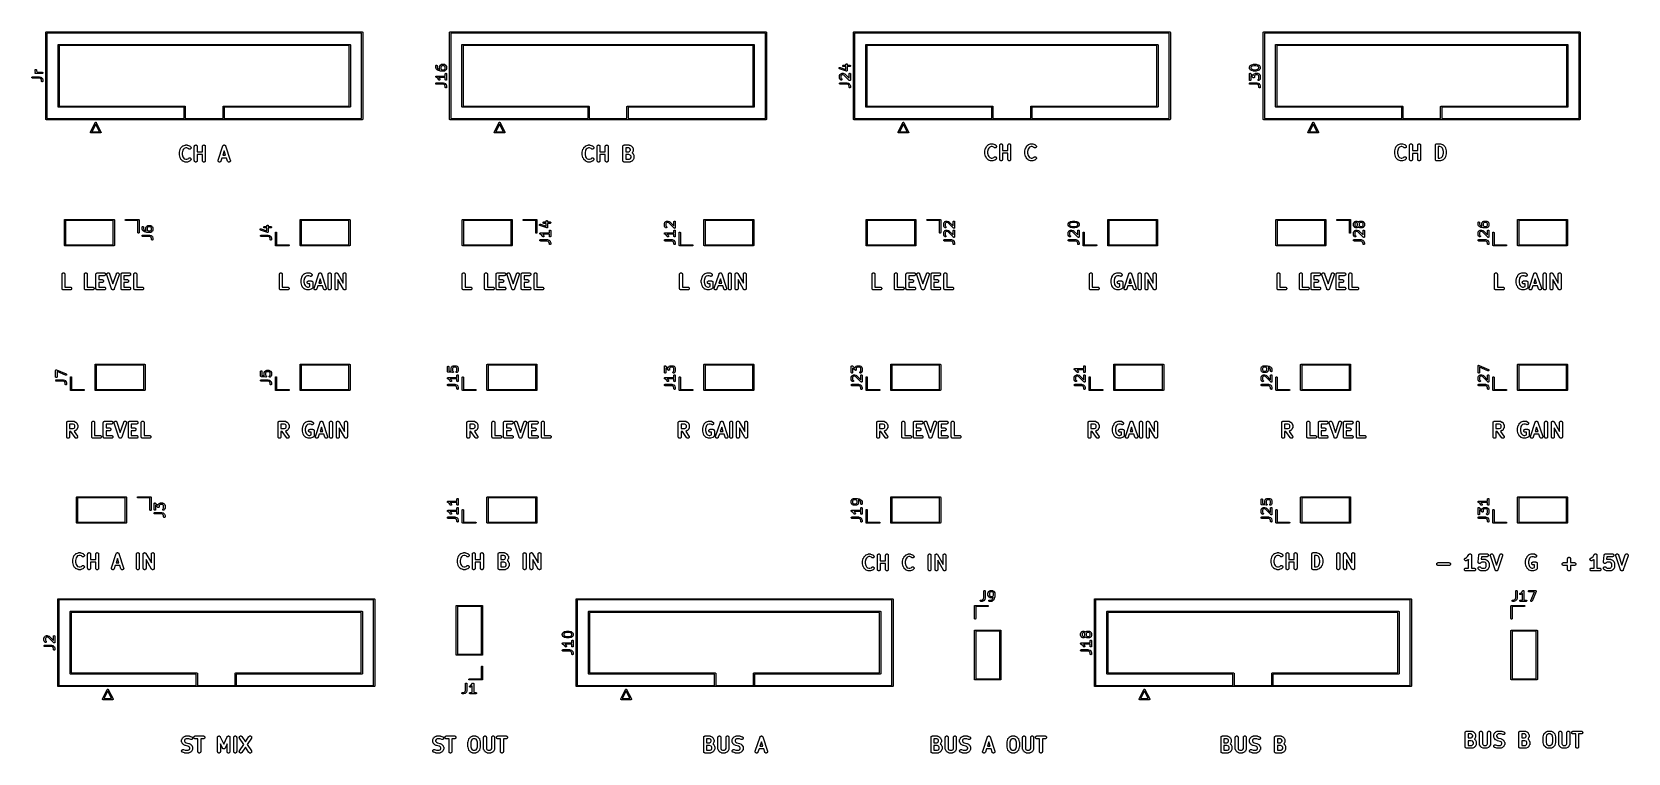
# Model space of a CAD drawing. Extents: x 0.26 to 6.88, y 0.69 to 3.68.
import ezdxf

# ---------------------------------------------------------------- set-up
doc = ezdxf.new("R2010")
doc.units = 0
doc.header["$MEASUREMENT"] = 0
doc.layers.add('BLACK', color=7, linetype='CONTINUOUS')

msp = doc.modelspace()

# ---------------------------------------------------------------- linework, layer by layer
at = {"layer": 'BLACK', "linetype": 'CONTINUOUS'}
for p, q in [((0.317508, 3.67953), (0.317554, 3.67999)), ((0.31752, 3.67941), (0.317508, 3.67953)), ((0.31752, 3.32059), (0.31752, 3.67941)), ((0.317554, 3.67999), (0.317689, 3.68044)), ((0.317689, 3.68044), (0.317908, 3.68085)), ((0.317908, 3.68085), (0.318204, 3.68121)), ((0.318204, 3.68121), (0.318563, 3.6815)), ((0.318563, 3.6815), (0.318974, 3.68172)), ((0.318974, 3.68172), (0.319419, 3.68186)), ((0.319419, 3.68186), (0.319766, 3.68189)), ((0.319766, 3.68189), (0.319882, 3.6819)), ((0.319766, 3.68189), (0.319766, 3.68189)), ((0.319882, 3.6819), (0.319998, 3.68189)), ((0.319998, 3.68189), (1.63, 3.68189)), ((0.322244, 3.67717), (0.322244, 3.32283)), ((1.62776, 3.67717), (0.322244, 3.67717)), ((1.62776, 3.32283), (1.62776, 3.67717)), ((1.63, 3.68189), (1.63012, 3.6819)), ((1.63012, 3.6819), (1.63023, 3.68189)), ((1.63023, 3.68189), (1.63023, 3.68189)), ((1.63023, 3.68189), (1.63058, 3.68186)), ((1.63058, 3.68186), (1.63103, 3.68172)), ((1.63103, 3.68172), (1.63144, 3.6815)), ((1.63144, 3.6815), (1.6318, 3.68121)), ((1.6318, 3.68121), (1.63209, 3.68085)), ((1.63209, 3.68085), (1.63231, 3.68044)), ((1.63231, 3.68044), (1.63245, 3.67999)), ((1.63245, 3.67999), (1.63249, 3.67953)), ((1.63249, 3.67953), (1.63248, 3.67941)), ((1.63248, 3.67941), (1.63248, 3.32059)), ((1.99251, 3.67953), (1.99255, 3.67999)), ((1.99252, 3.67941), (1.99251, 3.67953)), ((1.99252, 3.32059), (1.99252, 3.67941)), ((1.99255, 3.67999), (1.99269, 3.68044)), ((1.99269, 3.68044), (1.99291, 3.68085)), ((1.99291, 3.68085), (1.9932, 3.68121)), ((1.9932, 3.68121), (1.99356, 3.6815)), ((1.99356, 3.6815), (1.99397, 3.68172)), ((1.99397, 3.68172), (1.99442, 3.68186)), ((1.99442, 3.68186), (1.99477, 3.68189)), ((1.99477, 3.68189), (1.99488, 3.6819)), ((1.99477, 3.68189), (1.99477, 3.68189)), ((1.99488, 3.6819), (1.995, 3.68189)), ((1.995, 3.68189), (3.305, 3.68189)), ((1.99724, 3.67717), (1.99724, 3.32283)), ((3.30276, 3.67717), (1.99724, 3.67717)), ((3.30276, 3.32283), (3.30276, 3.67717)), ((3.305, 3.68189), (3.30512, 3.6819)), ((3.30512, 3.6819), (3.30523, 3.68189)), ((3.30523, 3.68189), (3.30523, 3.68189)), ((3.30523, 3.68189), (3.30558, 3.68186)), ((3.30558, 3.68186), (3.30603, 3.68172)), ((3.30603, 3.68172), (3.30644, 3.6815)), ((3.30644, 3.6815), (3.3068, 3.68121)), ((3.3068, 3.68121), (3.30709, 3.68085)), ((3.30709, 3.68085), (3.30731, 3.68044)), ((3.30731, 3.68044), (3.30745, 3.67999)), ((3.30745, 3.67999), (3.30749, 3.67953)), ((3.30749, 3.67953), (3.30748, 3.67941)), ((3.30748, 3.67941), (3.30748, 3.32059)), ((3.66751, 3.67953), (3.66755, 3.67999)), ((3.66752, 3.67941), (3.66751, 3.67953)), ((3.66752, 3.32059), (3.66752, 3.67941)), ((3.66755, 3.67999), (3.66769, 3.68044)), ((3.66769, 3.68044), (3.66791, 3.68085)), ((3.66791, 3.68085), (3.6682, 3.68121)), ((3.6682, 3.68121), (3.66856, 3.6815)), ((3.66856, 3.6815), (3.66897, 3.68172)), ((3.66897, 3.68172), (3.66942, 3.68186)), ((3.66942, 3.68186), (3.66977, 3.68189)), ((3.66977, 3.68189), (3.66988, 3.6819)), ((3.66977, 3.68189), (3.66977, 3.68189)), ((3.66988, 3.6819), (3.67, 3.68189)), ((3.67, 3.68189), (4.98, 3.68189)), ((3.67224, 3.67717), (3.67224, 3.32283)), ((4.97776, 3.67717), (3.67224, 3.67717)), ((4.97776, 3.32283), (4.97776, 3.67717)), ((4.98, 3.68189), (4.98012, 3.6819)), ((4.98012, 3.6819), (4.98023, 3.68189)), ((4.98023, 3.68189), (4.98023, 3.68189)), ((4.98023, 3.68189), (4.98058, 3.68186)), ((4.98058, 3.68186), (4.98103, 3.68172)), ((4.98103, 3.68172), (4.98144, 3.6815)), ((4.98144, 3.6815), (4.9818, 3.68121)), ((4.9818, 3.68121), (4.98209, 3.68085)), ((4.98209, 3.68085), (4.98231, 3.68044)), ((4.98231, 3.68044), (4.98245, 3.67999)), ((4.98245, 3.67999), (4.98249, 3.67953)), ((4.98249, 3.67953), (4.98248, 3.67941)), ((4.98248, 3.67941), (4.98248, 3.32059)), ((5.36751, 3.67953), (5.36755, 3.67999)), ((5.36752, 3.67941), (5.36751, 3.67953)), ((5.36752, 3.32059), (5.36752, 3.67941)), ((5.36755, 3.67999), (5.36769, 3.68044)), ((5.36769, 3.68044), (5.36791, 3.68085)), ((5.36791, 3.68085), (5.3682, 3.68121)), ((5.3682, 3.68121), (5.36856, 3.6815)), ((5.36856, 3.6815), (5.36897, 3.68172)), ((5.36897, 3.68172), (5.36942, 3.68186)), ((5.36942, 3.68186), (5.36977, 3.68189)), ((5.36977, 3.68189), (5.36988, 3.6819)), ((5.36977, 3.68189), (5.36977, 3.68189)), ((5.36988, 3.6819), (5.37, 3.68189)), ((5.37, 3.68189), (6.68, 3.68189)), ((5.37224, 3.67717), (5.37224, 3.32283)), ((6.67776, 3.67717), (5.37224, 3.67717)), ((6.67776, 3.32283), (6.67776, 3.67717)), ((6.68, 3.68189), (6.68012, 3.6819)), ((6.68012, 3.6819), (6.68023, 3.68189)), ((6.68023, 3.68189), (6.68023, 3.68189)), ((6.68023, 3.68189), (6.68058, 3.68186)), ((6.68058, 3.68186), (6.68103, 3.68172)), ((6.68103, 3.68172), (6.68144, 3.6815)), ((6.68144, 3.6815), (6.6818, 3.68121)), ((6.6818, 3.68121), (6.68209, 3.68085)), ((6.68209, 3.68085), (6.68231, 3.68044)), ((6.68231, 3.68044), (6.68245, 3.67999)), ((6.68245, 3.67999), (6.68249, 3.67953)), ((6.68249, 3.67953), (6.68248, 3.67941)), ((6.68248, 3.67941), (6.68248, 3.32059)), ((0.368689, 3.62795), (0.368735, 3.62842)), ((0.368701, 3.62784), (0.368689, 3.62795)), ((0.368701, 3.37216), (0.368701, 3.62784)), ((0.368735, 3.62842), (0.36887, 3.62886)), ((0.36887, 3.62886), (0.369089, 3.62927)), ((0.369089, 3.62927), (0.369385, 3.62963)), ((0.369385, 3.62963), (0.369744, 3.62993)), ((0.369744, 3.62993), (0.370155, 3.63015)), ((0.370155, 3.63015), (0.3706, 3.63028)), ((0.3706, 3.63028), (0.370947, 3.63031)), ((0.370947, 3.63031), (0.371063, 3.63033)), ((0.370947, 3.63031), (0.370947, 3.63031)), ((0.371063, 3.63033), (0.371179, 3.63031)), ((0.371179, 3.63031), (1.57882, 3.63031)), ((1.57657, 3.62559), (0.373425, 3.62559)), ((0.373425, 3.62559), (0.373425, 3.37441)), ((1.57657, 3.37441), (1.57657, 3.62559)), ((1.57882, 3.63031), (1.57894, 3.63033)), ((1.57894, 3.63033), (1.57905, 3.63031)), ((1.57905, 3.63031), (1.57905, 3.63031)), ((1.57905, 3.63031), (1.5794, 3.63028)), ((1.5794, 3.63028), (1.57985, 3.63015)), ((1.57985, 3.63015), (1.58026, 3.62993)), ((1.58026, 3.62993), (1.58062, 3.62963)), ((1.58062, 3.62963), (1.58091, 3.62927)), ((1.58091, 3.62927), (1.58113, 3.62886)), ((1.58113, 3.62886), (1.58127, 3.62842)), ((1.58127, 3.62842), (1.58131, 3.62795)), ((1.58131, 3.62795), (1.5813, 3.62784)), ((1.5813, 3.62784), (1.5813, 3.37216)), ((2.04369, 3.62795), (2.04373, 3.62842)), ((2.0437, 3.62784), (2.04369, 3.62795)), ((2.0437, 3.37216), (2.0437, 3.62784)), ((2.04373, 3.62842), (2.04387, 3.62886)), ((2.04387, 3.62886), (2.04409, 3.62927)), ((2.04409, 3.62927), (2.04438, 3.62963)), ((2.04438, 3.62963), (2.04474, 3.62993)), ((2.04474, 3.62993), (2.04515, 3.63015)), ((2.04515, 3.63015), (2.0456, 3.63028)), ((2.0456, 3.63028), (2.04595, 3.63031)), ((2.04595, 3.63031), (2.04606, 3.63033)), ((2.04595, 3.63031), (2.04595, 3.63031)), ((2.04606, 3.63033), (2.04618, 3.63031)), ((2.04618, 3.63031), (3.25382, 3.63031)), ((3.25157, 3.62559), (2.04843, 3.62559)), ((2.04843, 3.62559), (2.04843, 3.37441)), ((3.25157, 3.37441), (3.25157, 3.62559)), ((3.25382, 3.63031), (3.25394, 3.63033)), ((3.25394, 3.63033), (3.25405, 3.63031)), ((3.25405, 3.63031), (3.25405, 3.63031)), ((3.25405, 3.63031), (3.2544, 3.63028)), ((3.2544, 3.63028), (3.25485, 3.63015)), ((3.25485, 3.63015), (3.25526, 3.62993)), ((3.25526, 3.62993), (3.25562, 3.62963)), ((3.25562, 3.62963), (3.25591, 3.62927)), ((3.25591, 3.62927), (3.25613, 3.62886)), ((3.25613, 3.62886), (3.25627, 3.62842)), ((3.25627, 3.62842), (3.25631, 3.62795)), ((3.25631, 3.62795), (3.2563, 3.62784)), ((3.2563, 3.62784), (3.2563, 3.37216)), ((3.71869, 3.62795), (3.71873, 3.62842)), ((3.7187, 3.62784), (3.71869, 3.62795)), ((3.7187, 3.37216), (3.7187, 3.62784)), ((3.71873, 3.62842), (3.71887, 3.62886)), ((3.71887, 3.62886), (3.71909, 3.62927)), ((3.71909, 3.62927), (3.71938, 3.62963)), ((3.71938, 3.62963), (3.71974, 3.62993)), ((3.71974, 3.62993), (3.72015, 3.63015)), ((3.72015, 3.63015), (3.7206, 3.63028)), ((3.7206, 3.63028), (3.72095, 3.63031)), ((3.72095, 3.63031), (3.72106, 3.63033)), ((3.72095, 3.63031), (3.72095, 3.63031)), ((3.72106, 3.63033), (3.72118, 3.63031)), ((3.72118, 3.63031), (4.92882, 3.63031)), ((3.72343, 3.62559), (3.72343, 3.37441)), ((4.92657, 3.62559), (3.72343, 3.62559)), ((4.92657, 3.37441), (4.92657, 3.62559)), ((4.92882, 3.63031), (4.92894, 3.63033)), ((4.92894, 3.63033), (4.92905, 3.63031)), ((4.92905, 3.63031), (4.92905, 3.63031)), ((4.92905, 3.63031), (4.9294, 3.63028)), ((4.9294, 3.63028), (4.92985, 3.63015)), ((4.92985, 3.63015), (4.93026, 3.62993)), ((4.93026, 3.62993), (4.93062, 3.62963)), ((4.93062, 3.62963), (4.93091, 3.62927)), ((4.93091, 3.62927), (4.93113, 3.62886)), ((4.93113, 3.62886), (4.93127, 3.62842)), ((4.93127, 3.62842), (4.93131, 3.62795)), ((4.93131, 3.62795), (4.9313, 3.62784)), ((4.9313, 3.62784), (4.9313, 3.37216)), ((5.41869, 3.62795), (5.41873, 3.62842)), ((5.4187, 3.62784), (5.41869, 3.62795)), ((5.4187, 3.37216), (5.4187, 3.62784)), ((5.41873, 3.62842), (5.41887, 3.62886)), ((5.41887, 3.62886), (5.41909, 3.62927)), ((5.41909, 3.62927), (5.41938, 3.62963)), ((5.41938, 3.62963), (5.41974, 3.62993)), ((5.41974, 3.62993), (5.42015, 3.63015)), ((5.42015, 3.63015), (5.4206, 3.63028)), ((5.4206, 3.63028), (5.42095, 3.63031)), ((5.42095, 3.63031), (5.42106, 3.63033)), ((5.42095, 3.63031), (5.42095, 3.63031)), ((5.42106, 3.63033), (5.42118, 3.63031)), ((5.42118, 3.63031), (6.62882, 3.63031)), ((6.62657, 3.62559), (5.42343, 3.62559)), ((5.42343, 3.62559), (5.42343, 3.37441)), ((6.62657, 3.37441), (6.62657, 3.62559)), ((6.62882, 3.63031), (6.62894, 3.63033)), ((6.62894, 3.63033), (6.62905, 3.63031)), ((6.62905, 3.63031), (6.62905, 3.63031)), ((6.62905, 3.63031), (6.6294, 3.63028)), ((6.6294, 3.63028), (6.62985, 3.63015)), ((6.62985, 3.63015), (6.63026, 3.62993)), ((6.63026, 3.62993), (6.63062, 3.62963)), ((6.63062, 3.62963), (6.63091, 3.62927)), ((6.63091, 3.62927), (6.63113, 3.62886)), ((6.63113, 3.62886), (6.63127, 3.62842)), ((6.63127, 3.62842), (6.63131, 3.62795)), ((6.63131, 3.62795), (6.6313, 3.62784)), ((6.6313, 3.62784), (6.6313, 3.37216)), ((0.273453, 3.52343), (0.273454, 3.52348)), ((0.273453, 3.51969), (0.273453, 3.52343)), ((0.273462, 3.5196), (0.273453, 3.51969)), ((0.273453, 3.51221), (0.273514, 3.51278)), ((0.273506, 3.51163), (0.273453, 3.51221)), ((0.273454, 3.52348), (0.273518, 3.52405)), ((0.273458, 3.51951), (0.273462, 3.5196)), ((0.27349, 3.51931), (0.273458, 3.51951)), ((0.27351, 3.51911), (0.27349, 3.51931)), ((0.273668, 3.51108), (0.273506, 3.51163)), ((0.273535, 3.51903), (0.27351, 3.51911)), ((0.273514, 3.51278), (0.273684, 3.51333)), ((0.273518, 3.52405), (0.273692, 3.5246)), ((0.273548, 3.51894), (0.273535, 3.51903)), ((0.273618, 3.51875), (0.273548, 3.51894)), ((0.273676, 3.51856), (0.273618, 3.51875)), ((0.273935, 3.51057), (0.273668, 3.51108)), ((0.273717, 3.51848), (0.273676, 3.51856)), ((0.273684, 3.51333), (0.273958, 3.51384)), ((0.273692, 3.5246), (0.27397, 3.5251)), ((0.273747, 3.5184), (0.273717, 3.51848)), ((0.273765, 3.51836), (0.273747, 3.5184)), ((0.275462, 3.51497), (0.273765, 3.51836)), ((0.274296, 3.51012), (0.273935, 3.51057)), ((0.273958, 3.51384), (0.274325, 3.51428)), ((0.27397, 3.5251), (0.27434, 3.52554)), ((0.274738, 3.50975), (0.274296, 3.51012)), ((0.274325, 3.51428), (0.274772, 3.51465)), ((0.27434, 3.52554), (0.274789, 3.52591)), ((0.275243, 3.50947), (0.274738, 3.50975)), ((0.274772, 3.51465), (0.275281, 3.51492)), ((0.274789, 3.52591), (0.2753, 3.52617)), ((0.275792, 3.5093), (0.275243, 3.50947)), ((0.275281, 3.51492), (0.275462, 3.51497)), ((0.2753, 3.52617), (0.275853, 3.52634)), ((0.276365, 3.50923), (0.275792, 3.5093)), ((0.275853, 3.52634), (0.276427, 3.52639)), ((0.276406, 3.50923), (0.276365, 3.50923)), ((0.302653, 3.50923), (0.276406, 3.50923)), ((0.276427, 3.52639), (0.277, 3.52633)), ((0.277, 3.52633), (0.27755, 3.52616)), ((0.27755, 3.52616), (0.278057, 3.52588)), ((0.278057, 3.52588), (0.278501, 3.52552)), ((0.278501, 3.52552), (0.278865, 3.52507)), ((0.278865, 3.52507), (0.279136, 3.52456)), ((0.279136, 3.52456), (0.279303, 3.52401)), ((0.279303, 3.52401), (0.279359, 3.52343)), ((0.279359, 3.52343), (0.279359, 3.52038)), ((0.279359, 3.52038), (0.280708, 3.51768)), ((0.280708, 3.51768), (0.281905, 3.51649)), ((0.281905, 3.51649), (0.284602, 3.51514)), ((0.284602, 3.51514), (0.302653, 3.51514)), ((0.302653, 3.51514), (0.302694, 3.51514)), ((0.303226, 3.50929), (0.302653, 3.50923)), ((0.302694, 3.51514), (0.303267, 3.51507)), ((0.303778, 3.50946), (0.303226, 3.50929)), ((0.303267, 3.51507), (0.303816, 3.5149)), ((0.304287, 3.50973), (0.303778, 3.50946)), ((0.303816, 3.5149), (0.304321, 3.51462)), ((0.304733, 3.51009), (0.304287, 3.50973)), ((0.304321, 3.51462), (0.304762, 3.51425)), ((0.305101, 3.51053), (0.304733, 3.51009)), ((0.304762, 3.51425), (0.305124, 3.5138)), ((0.305375, 3.51104), (0.305101, 3.51053)), ((0.305124, 3.5138), (0.305391, 3.51329)), ((0.305545, 3.51159), (0.305375, 3.51104)), ((0.305391, 3.51329), (0.305553, 3.51274)), ((0.305605, 3.51217), (0.305545, 3.51159)), ((0.305553, 3.51274), (0.305605, 3.51217)), ((1.93533, 3.54129), (1.93539, 3.54186)), ((1.93533, 3.54124), (1.93533, 3.54129)), ((1.93533, 3.53375), (1.93533, 3.54124)), ((1.93534, 3.53366), (1.93533, 3.53375)), ((1.93534, 3.53357), (1.93534, 3.53366)), ((1.93537, 3.53337), (1.93534, 3.53357)), ((1.93539, 3.53317), (1.93537, 3.53337)), ((1.93539, 3.54186), (1.93557, 3.54241)), ((1.93541, 3.53309), (1.93539, 3.53317)), ((1.93542, 3.533), (1.93541, 3.53309)), ((1.93549, 3.53281), (1.93542, 3.533)), ((1.93555, 3.53262), (1.93549, 3.53281)), ((1.93559, 3.53254), (1.93555, 3.53262)), ((1.93557, 3.54241), (1.93585, 3.54291)), ((1.93562, 3.53246), (1.93559, 3.53254)), ((1.93564, 3.53243), (1.93562, 3.53246)), ((1.93752, 3.52868), (1.93564, 3.53243)), ((1.93585, 3.54291), (1.93622, 3.54335)), ((1.93622, 3.54335), (1.93667, 3.54372)), ((1.93667, 3.54372), (1.93718, 3.54398)), ((1.93718, 3.54398), (1.93773, 3.54415)), ((1.9376, 3.52854), (1.93752, 3.52868)), ((1.93768, 3.52839), (1.9376, 3.52854)), ((1.93776, 3.52829), (1.93768, 3.52839)), ((1.93773, 3.54415), (1.9383, 3.5442)), ((1.93782, 3.52819), (1.93776, 3.52829)), ((1.93794, 3.52807), (1.93782, 3.52819)), ((1.93804, 3.52794), (1.93794, 3.52807)), ((1.93807, 3.52791), (1.93804, 3.52794)), ((1.93994, 3.52603), (1.93807, 3.52791)), ((1.9383, 3.5442), (1.93888, 3.54414)), ((1.93888, 3.54414), (1.93943, 3.54397)), ((1.93943, 3.54397), (1.93993, 3.54369)), ((1.93993, 3.54369), (1.94038, 3.54333)), ((1.94015, 3.52586), (1.93994, 3.52603)), ((1.94036, 3.52569), (1.94015, 3.52586)), ((1.94039, 3.52567), (1.94036, 3.52569)), ((1.94038, 3.54333), (1.94074, 3.54288)), ((1.94039, 3.52566), (1.94039, 3.52567)), ((1.94039, 3.52567), (1.94039, 3.52567)), ((1.94039, 3.52567), (1.94039, 3.52567)), ((1.94602, 3.52192), (1.94039, 3.52566)), ((1.94074, 3.54288), (1.94101, 3.54237)), ((1.94101, 3.54237), (1.94118, 3.54182)), ((1.94118, 3.54182), (1.94124, 3.54124)), ((1.94124, 3.54124), (1.94124, 3.53444)), ((1.94124, 3.53444), (1.94258, 3.53175)), ((1.94258, 3.53175), (1.94391, 3.53042)), ((1.94391, 3.53042), (1.94887, 3.52711)), ((1.94619, 3.52182), (1.94602, 3.52192)), ((1.94636, 3.52172), (1.94619, 3.52182)), ((1.94645, 3.52169), (1.94636, 3.52172)), ((1.94653, 3.52164), (1.94645, 3.52169)), ((1.94672, 3.52159), (1.94653, 3.52164)), ((1.9469, 3.52152), (1.94672, 3.52159)), ((1.94694, 3.52151), (1.9469, 3.52152)), ((1.95444, 3.51963), (1.94694, 3.52151)), ((1.94887, 3.52711), (1.95179, 3.52638)), ((1.95033, 3.53754), (1.95034, 3.53762)), ((1.95033, 3.5375), (1.95033, 3.53754)), ((1.95033, 3.53), (1.95033, 3.5375)), ((1.95034, 3.52991), (1.95033, 3.53)), ((1.95033, 3.52982), (1.95034, 3.52991)), ((1.95036, 3.52962), (1.95033, 3.52982)), ((1.95034, 3.53771), (1.95037, 3.53791)), ((1.95034, 3.53762), (1.95034, 3.53771)), ((1.95038, 3.52942), (1.95036, 3.52962)), ((1.95037, 3.53791), (1.95039, 3.53811)), ((1.95041, 3.52934), (1.95038, 3.52942)), ((1.95039, 3.53811), (1.95042, 3.53819)), ((1.95042, 3.52925), (1.95041, 3.52934)), ((1.95042, 3.53819), (1.95043, 3.53828)), ((1.95049, 3.52906), (1.95042, 3.52925)), ((1.95043, 3.53828), (1.95051, 3.53847)), ((1.95055, 3.52887), (1.95049, 3.52906)), ((1.95051, 3.53847), (1.95057, 3.53866)), ((1.95059, 3.52879), (1.95055, 3.52887)), ((1.95057, 3.53866), (1.95061, 3.53873)), ((1.95062, 3.52871), (1.95059, 3.52879)), ((1.95061, 3.53873), (1.95064, 3.53882)), ((1.95064, 3.52868), (1.95062, 3.52871)), ((1.95064, 3.53882), (1.95251, 3.54257)), ((1.95179, 3.52638), (1.95064, 3.52868)), ((1.95251, 3.54257), (1.95253, 3.5426)), ((1.95253, 3.5426), (1.95262, 3.54274)), ((1.95262, 3.54274), (1.9527, 3.54289)), ((1.9527, 3.54289), (1.95278, 3.54298)), ((1.95278, 3.54298), (1.95285, 3.54309)), ((1.95285, 3.54309), (1.95296, 3.5432)), ((1.95296, 3.5432), (1.95307, 3.54333)), ((1.95307, 3.54333), (1.95494, 3.54521)), ((1.95449, 3.51962), (1.95444, 3.51963)), ((1.95454, 3.51961), (1.95449, 3.51962)), ((1.95478, 3.51958), (1.95454, 3.51961)), ((1.95501, 3.51955), (1.95478, 3.51958)), ((1.95494, 3.54521), (1.95497, 3.54524)), ((1.95497, 3.54524), (1.9551, 3.54534)), ((1.95506, 3.51955), (1.95501, 3.51955)), ((1.95511, 3.51954), (1.95506, 3.51955)), ((1.9551, 3.54534), (1.95522, 3.54545)), ((1.95516, 3.51954), (1.95511, 3.51954)), ((1.97015, 3.51954), (1.95516, 3.51954)), ((1.95522, 3.54545), (1.95533, 3.54552)), ((1.95533, 3.54552), (1.95542, 3.5456)), ((1.95542, 3.5456), (1.95557, 3.54567)), ((1.95557, 3.54567), (1.95571, 3.54576)), ((1.95571, 3.54576), (1.95946, 3.54764)), ((1.95758, 3.5395), (1.95623, 3.5368)), ((1.95623, 3.5368), (1.95623, 3.53069)), ((1.95623, 3.53069), (1.95758, 3.528)), ((1.95878, 3.54069), (1.95758, 3.5395)), ((1.95758, 3.528), (1.95878, 3.5268)), ((1.96148, 3.54204), (1.95878, 3.54069)), ((1.95878, 3.5268), (1.96148, 3.52545)), ((1.95946, 3.54764), (1.9595, 3.54765)), ((1.9595, 3.54765), (1.95958, 3.54768)), ((1.95958, 3.54768), (1.95965, 3.54772)), ((1.95965, 3.54772), (1.95985, 3.54778)), ((1.95985, 3.54778), (1.96004, 3.54785)), ((1.96004, 3.54785), (1.96012, 3.54787)), ((1.96012, 3.54787), (1.96021, 3.54789)), ((1.96021, 3.54789), (1.96041, 3.54791)), ((1.96041, 3.54791), (1.96061, 3.54794)), ((1.96061, 3.54794), (1.96069, 3.54794)), ((1.96069, 3.54794), (1.96078, 3.54795)), ((1.96078, 3.54795), (1.97015, 3.54795)), ((1.96946, 3.54204), (1.96148, 3.54204)), ((1.96148, 3.52545), (1.96946, 3.52545)), ((1.97215, 3.54069), (1.96946, 3.54204)), ((1.96946, 3.52545), (1.97215, 3.5268)), ((1.97015, 3.54795), (1.97019, 3.54795)), ((1.97024, 3.51955), (1.97015, 3.51954)), ((1.97019, 3.54795), (1.97028, 3.54794)), ((1.97033, 3.51955), (1.97024, 3.51955)), ((1.97028, 3.54794), (1.97037, 3.54794)), ((1.97053, 3.51958), (1.97033, 3.51955)), ((1.97037, 3.54794), (1.97057, 3.54791)), ((1.97073, 3.5196), (1.97053, 3.51958)), ((1.97057, 3.54791), (1.97077, 3.54788)), ((1.97081, 3.51963), (1.97073, 3.5196)), ((1.97077, 3.54788), (1.97085, 3.54786)), ((1.9709, 3.51964), (1.97081, 3.51963)), ((1.97085, 3.54786), (1.97094, 3.54784)), ((1.97109, 3.51971), (1.9709, 3.51964)), ((1.97094, 3.54784), (1.97112, 3.54777)), ((1.97128, 3.51977), (1.97109, 3.51971)), ((1.97112, 3.54777), (1.97132, 3.54771)), ((1.97136, 3.51981), (1.97128, 3.51977)), ((1.97132, 3.54771), (1.97139, 3.54767)), ((1.97144, 3.51984), (1.97136, 3.51981)), ((1.97139, 3.54767), (1.97147, 3.54764)), ((1.97147, 3.51986), (1.97144, 3.51984)), ((1.97147, 3.54764), (1.97522, 3.54576)), ((1.97522, 3.52173), (1.97147, 3.51986)), ((1.97335, 3.5395), (1.97215, 3.54069)), ((1.97215, 3.5268), (1.97335, 3.528)), ((1.9747, 3.5368), (1.97335, 3.5395)), ((1.97335, 3.528), (1.9747, 3.53069)), ((1.9747, 3.53069), (1.9747, 3.5368)), ((1.97494, 3.50866), (1.97522, 3.50917)), ((1.97522, 3.54576), (1.97526, 3.54574)), ((1.97536, 3.52182), (1.97522, 3.52173)), ((1.97522, 3.50917), (1.97559, 3.50961)), ((1.97526, 3.54574), (1.9754, 3.54565)), ((1.97551, 3.5219), (1.97536, 3.52182)), ((1.9754, 3.54565), (1.97555, 3.54557)), ((1.97561, 3.52197), (1.97551, 3.5219)), ((1.97555, 3.54557), (1.97564, 3.5455)), ((1.97559, 3.50961), (1.97604, 3.50997)), ((1.97571, 3.52204), (1.97561, 3.52197)), ((1.97564, 3.5455), (1.97574, 3.54543)), ((1.97583, 3.52215), (1.97571, 3.52204)), ((1.97574, 3.54543), (1.97586, 3.54531)), ((1.97596, 3.52226), (1.97583, 3.52215)), ((1.97586, 3.54531), (1.97599, 3.54521)), ((1.97599, 3.52228), (1.97596, 3.52226)), ((1.97599, 3.54521), (1.97787, 3.54333)), ((1.97787, 3.52416), (1.97599, 3.52228)), ((1.97604, 3.50997), (1.97655, 3.51024)), ((1.97655, 3.51024), (1.9771, 3.5104)), ((1.9771, 3.5104), (1.97767, 3.51045)), ((1.97767, 3.51045), (1.97825, 3.51039)), ((1.97787, 3.54333), (1.97789, 3.5433)), ((1.97797, 3.52429), (1.97787, 3.52416)), ((1.97789, 3.5433), (1.978, 3.54317)), ((1.97809, 3.52441), (1.97797, 3.52429)), ((1.978, 3.54317), (1.97811, 3.54305)), ((1.97815, 3.52451), (1.97809, 3.52441)), ((1.97811, 3.54305), (1.97818, 3.54295)), ((1.97823, 3.5246), (1.97815, 3.52451)), ((1.97818, 3.54295), (1.97825, 3.54285)), ((1.97831, 3.52475), (1.97823, 3.5246)), ((1.97825, 3.54285), (1.97833, 3.54271)), ((1.97825, 3.51039), (1.9788, 3.51022)), ((1.9784, 3.52489), (1.97831, 3.52475)), ((1.97833, 3.54271), (1.97842, 3.54257)), ((1.97842, 3.52493), (1.9784, 3.52489)), ((1.97842, 3.54257), (1.98029, 3.53882)), ((1.98029, 3.52868), (1.97842, 3.52493)), ((1.9788, 3.51022), (1.9793, 3.50995)), ((1.9793, 3.50995), (1.97975, 3.50958)), ((1.97975, 3.50958), (1.98011, 3.50913)), ((1.98011, 3.50913), (1.98038, 3.50862)), ((1.98029, 3.53882), (1.98031, 3.53878)), ((1.98032, 3.52876), (1.98029, 3.52868)), ((1.98031, 3.53878), (1.98034, 3.5387)), ((1.98037, 3.52883), (1.98032, 3.52876)), ((1.98034, 3.5387), (1.98038, 3.53862)), ((1.98043, 3.52903), (1.98037, 3.52883)), ((1.98038, 3.53862), (1.98044, 3.53843)), ((1.9805, 3.52921), (1.98043, 3.52903)), ((1.98044, 3.53843), (1.98051, 3.53824)), ((1.98051, 3.5293), (1.9805, 3.52921)), ((1.98051, 3.53824), (1.98052, 3.53815)), ((1.98054, 3.52938), (1.98051, 3.5293)), ((1.98052, 3.53815), (1.98055, 3.53807)), ((1.98056, 3.52958), (1.98054, 3.52938)), ((1.98055, 3.53807), (1.98057, 3.53787)), ((1.9806, 3.52978), (1.98056, 3.52958)), ((1.98057, 3.53787), (1.9806, 3.53767)), ((1.9806, 3.53767), (1.9806, 3.53758)), ((1.9806, 3.53758), (1.98061, 3.5375)), ((1.98061, 3.52996), (1.9806, 3.52987)), ((1.9806, 3.52987), (1.9806, 3.52978)), ((1.98061, 3.5375), (1.98061, 3.53)), ((1.98061, 3.53), (1.98061, 3.52996)), ((3.60846, 3.53169), (3.60848, 3.53226)), ((3.60855, 3.53112), (3.60846, 3.53169)), ((3.60848, 3.53226), (3.60861, 3.53282)), ((3.60875, 3.53058), (3.60855, 3.53112)), ((3.60861, 3.53282), (3.60885, 3.53335)), ((3.60905, 3.53009), (3.60875, 3.53058)), ((3.60885, 3.53335), (3.60919, 3.53382)), ((3.60945, 3.52966), (3.60905, 3.53009)), ((3.60919, 3.53382), (3.60961, 3.53421)), ((3.60991, 3.52933), (3.60945, 3.52966)), ((3.60961, 3.53421), (3.6101, 3.53452)), ((3.61044, 3.52908), (3.60991, 3.52933)), ((3.6101, 3.53452), (3.61064, 3.53472)), ((3.61047, 3.52907), (3.61044, 3.52908)), ((3.6386, 3.5197), (3.61047, 3.52907)), ((3.61064, 3.53472), (3.6112, 3.53482)), ((3.6112, 3.53482), (3.61178, 3.5348)), ((3.61178, 3.5348), (3.61234, 3.53467)), ((3.61234, 3.53467), (3.63658, 3.52659)), ((3.61571, 3.50827), (3.61946, 3.51014)), ((3.61946, 3.51014), (3.6195, 3.51016)), ((3.6195, 3.51016), (3.61958, 3.51019)), ((3.61958, 3.51019), (3.61966, 3.51023)), ((3.61966, 3.51023), (3.61985, 3.51029)), ((3.61985, 3.51029), (3.62004, 3.51036)), ((3.62004, 3.51036), (3.62012, 3.51037)), ((3.62012, 3.51037), (3.62021, 3.5104)), ((3.62021, 3.5104), (3.62041, 3.51042)), ((3.62041, 3.51042), (3.62061, 3.51045)), ((3.62061, 3.51045), (3.6207, 3.51044)), ((3.6207, 3.51044), (3.62078, 3.51045)), ((3.62078, 3.51045), (3.62453, 3.51045)), ((3.62345, 3.54127), (3.62351, 3.54184)), ((3.62351, 3.54069), (3.62345, 3.54127)), ((3.62351, 3.54184), (3.62368, 3.54239)), ((3.62367, 3.54014), (3.62351, 3.54069)), ((3.62394, 3.53963), (3.62367, 3.54014)), ((3.62368, 3.54239), (3.62396, 3.5429)), ((3.6243, 3.53918), (3.62394, 3.53963)), ((3.62396, 3.5429), (3.62433, 3.54334)), ((3.62474, 3.53881), (3.6243, 3.53918)), ((3.62433, 3.54334), (3.62477, 3.5437)), ((3.62453, 3.51045), (3.62457, 3.51045)), ((3.62457, 3.51045), (3.62474, 3.51043)), ((3.62524, 3.53853), (3.62474, 3.53881)), ((3.62474, 3.51043), (3.6249, 3.51043)), ((3.62477, 3.5437), (3.62528, 3.54397)), ((3.6249, 3.51043), (3.62502, 3.5104)), ((3.62502, 3.5104), (3.62515, 3.51039)), ((3.62515, 3.51039), (3.6253, 3.51034)), ((3.62579, 3.53836), (3.62524, 3.53853)), ((3.62528, 3.54397), (3.62583, 3.54414)), ((3.6253, 3.51034), (3.62547, 3.5103)), ((3.62547, 3.5103), (3.63109, 3.50843)), ((3.62636, 3.53829), (3.62579, 3.53836)), ((3.62583, 3.54414), (3.62641, 3.5442)), ((3.62641, 3.53829), (3.62636, 3.53829)), ((3.62641, 3.5442), (3.63658, 3.5442)), ((3.63658, 3.53829), (3.62641, 3.53829)), ((3.63658, 3.54691), (3.63664, 3.54748)), ((3.63658, 3.54687), (3.63658, 3.54691)), ((3.63658, 3.5442), (3.63658, 3.54687)), ((3.63658, 3.52659), (3.63658, 3.53829)), ((3.63664, 3.54748), (3.63682, 3.54803)), ((3.63682, 3.54803), (3.63709, 3.54854)), ((3.63709, 3.54854), (3.63746, 3.54898)), ((3.63746, 3.54898), (3.63791, 3.54934)), ((3.63791, 3.54934), (3.63842, 3.54961)), ((3.63842, 3.54961), (3.63898, 3.54977)), ((3.63877, 3.51966), (3.6386, 3.5197)), ((3.63894, 3.5196), (3.63877, 3.51966)), ((3.63905, 3.51959), (3.63894, 3.5196)), ((3.63898, 3.54977), (3.63955, 3.54982)), ((3.63916, 3.51957), (3.63905, 3.51959)), ((3.63933, 3.51956), (3.63916, 3.51957)), ((3.63951, 3.51954), (3.63933, 3.51956)), ((3.63962, 3.51955), (3.63951, 3.51954)), ((3.63955, 3.54982), (3.64012, 3.54976)), ((3.63973, 3.51955), (3.63962, 3.51955)), ((3.63991, 3.51958), (3.63973, 3.51955)), ((3.64008, 3.5196), (3.63991, 3.51958)), ((3.64019, 3.51963), (3.64008, 3.5196)), ((3.64012, 3.54976), (3.64067, 3.54959)), ((3.6403, 3.51965), (3.64019, 3.51963)), ((3.64047, 3.51971), (3.6403, 3.51965)), ((3.64064, 3.51976), (3.64047, 3.51971)), ((3.64074, 3.51981), (3.64064, 3.51976)), ((3.64067, 3.54959), (3.64118, 3.54932)), ((3.64084, 3.51985), (3.64074, 3.51981)), ((3.64099, 3.51994), (3.64084, 3.51985)), ((3.64115, 3.52003), (3.64099, 3.51994)), ((3.64123, 3.5201), (3.64115, 3.52003)), ((3.64118, 3.54932), (3.64162, 3.54895)), ((3.64133, 3.52016), (3.64123, 3.5201)), ((3.64146, 3.52028), (3.64133, 3.52016)), ((3.6416, 3.52039), (3.64146, 3.52028)), ((3.64167, 3.52047), (3.6416, 3.52039)), ((3.64162, 3.54895), (3.64199, 3.5485)), ((3.64175, 3.52055), (3.64167, 3.52047)), ((3.64185, 3.52069), (3.64175, 3.52055)), ((3.64197, 3.52083), (3.64185, 3.52069)), ((3.64202, 3.52093), (3.64197, 3.52083)), ((3.64199, 3.5485), (3.64226, 3.54799)), ((3.64209, 3.52102), (3.64202, 3.52093)), ((3.64216, 3.52118), (3.64209, 3.52102)), ((3.64224, 3.52133), (3.64216, 3.52118)), ((3.64228, 3.52144), (3.64224, 3.52133)), ((3.64226, 3.54799), (3.64243, 3.54744)), ((3.64232, 3.52154), (3.64228, 3.52144)), ((3.64236, 3.52172), (3.64232, 3.52154)), ((3.64242, 3.52188), (3.64236, 3.52172)), ((3.64243, 3.522), (3.64242, 3.52188)), ((3.64243, 3.54744), (3.64248, 3.54687)), ((3.64246, 3.5221), (3.64243, 3.522)), ((3.64248, 3.52246), (3.64246, 3.52228)), ((3.64246, 3.52228), (3.64246, 3.5221)), ((3.64248, 3.54687), (3.64248, 3.5442)), ((3.64248, 3.5442), (3.65265, 3.5442)), ((3.65265, 3.53829), (3.64248, 3.53829)), ((3.64248, 3.53829), (3.64248, 3.5225)), ((3.64248, 3.5225), (3.64248, 3.52246)), ((3.64994, 3.50866), (3.65022, 3.50917)), ((3.65022, 3.50917), (3.65059, 3.50961)), ((3.65059, 3.50961), (3.65104, 3.50997)), ((3.65104, 3.50997), (3.65155, 3.51024)), ((3.65155, 3.51024), (3.6521, 3.5104)), ((3.6521, 3.5104), (3.65267, 3.51045)), ((3.65265, 3.5442), (3.65269, 3.5442)), ((3.65323, 3.53835), (3.65265, 3.53829)), ((3.65267, 3.51045), (3.65325, 3.51039)), ((3.65269, 3.5442), (3.65327, 3.54413)), ((3.65378, 3.53851), (3.65323, 3.53835)), ((3.65325, 3.51039), (3.6538, 3.51022)), ((3.65327, 3.54413), (3.65382, 3.54396)), ((3.65429, 3.53879), (3.65378, 3.53851)), ((3.6538, 3.51022), (3.6543, 3.50995)), ((3.65382, 3.54396), (3.65432, 3.54368)), ((3.65473, 3.53915), (3.65429, 3.53879)), ((3.6543, 3.50995), (3.65475, 3.50958)), ((3.65432, 3.54368), (3.65476, 3.54331)), ((3.6551, 3.53959), (3.65473, 3.53915)), ((3.65475, 3.50958), (3.65511, 3.50913)), ((3.65476, 3.54331), (3.65512, 3.54286)), ((3.65537, 3.5401), (3.6551, 3.53959)), ((3.65511, 3.50913), (3.65538, 3.50862)), ((3.65512, 3.54286), (3.65539, 3.54235)), ((3.65555, 3.54065), (3.65537, 3.5401)), ((3.65539, 3.54235), (3.65555, 3.5418)), ((3.65555, 3.5418), (3.65561, 3.54122)), ((3.65561, 3.54122), (3.65555, 3.54065)), ((5.31033, 3.53566), (5.31034, 3.53575)), ((5.31033, 3.53562), (5.31033, 3.53566)), ((5.31033, 3.53187), (5.31033, 3.53562)), ((5.31034, 3.53178), (5.31033, 3.53187)), ((5.31034, 3.53584), (5.31037, 3.53603)), ((5.31034, 3.53575), (5.31034, 3.53584)), ((5.31034, 3.5317), (5.31034, 3.53178)), ((5.31037, 3.5315), (5.31034, 3.5317)), ((5.31037, 3.53603), (5.31039, 3.53623)), ((5.31039, 3.5313), (5.31037, 3.5315)), ((5.31039, 3.53623), (5.31042, 3.53632)), ((5.31041, 3.53121), (5.31039, 3.5313)), ((5.31042, 3.53113), (5.31041, 3.53121)), ((5.31042, 3.53632), (5.31044, 3.5364)), ((5.31049, 3.53094), (5.31042, 3.53113)), ((5.31044, 3.5364), (5.31051, 3.53659)), ((5.31055, 3.53075), (5.31049, 3.53094)), ((5.31051, 3.53659), (5.31057, 3.53678)), ((5.31059, 3.53067), (5.31055, 3.53075)), ((5.31057, 3.53678), (5.31061, 3.53686)), ((5.31062, 3.53059), (5.31059, 3.53067)), ((5.31061, 3.53686), (5.31064, 3.53694)), ((5.31064, 3.53055), (5.31062, 3.53059)), ((5.31064, 3.53694), (5.31252, 3.54069)), ((5.31252, 3.5268), (5.31064, 3.53055)), ((5.31066, 3.50882), (5.31074, 3.50899)), ((5.31074, 3.50899), (5.3108, 3.50908)), ((5.3108, 3.50908), (5.31085, 3.50917)), ((5.31085, 3.50917), (5.31097, 3.50931)), ((5.31097, 3.50931), (5.31107, 3.50946)), ((5.31107, 3.50946), (5.31115, 3.50953)), ((5.31115, 3.50953), (5.31122, 3.50961)), ((5.31122, 3.50961), (5.31136, 3.50972)), ((5.31136, 3.50972), (5.3115, 3.50985)), ((5.3115, 3.50985), (5.31159, 3.5099)), ((5.31159, 3.5099), (5.31167, 3.50997)), ((5.31167, 3.50997), (5.31183, 3.51006)), ((5.31183, 3.51006), (5.31199, 3.51015)), ((5.31199, 3.51015), (5.31208, 3.51019)), ((5.31208, 3.51019), (5.31218, 3.51024)), ((5.31218, 3.51024), (5.31235, 3.51029)), ((5.31235, 3.51029), (5.31253, 3.51035)), ((5.31252, 3.54069), (5.31254, 3.54073)), ((5.3126, 3.52666), (5.31252, 3.5268)), ((5.31253, 3.51035), (5.31263, 3.51037)), ((5.31254, 3.54073), (5.31263, 3.54087)), ((5.31268, 3.52651), (5.3126, 3.52666)), ((5.31263, 3.54087), (5.3127, 3.54101)), ((5.31263, 3.51037), (5.31273, 3.5104)), ((5.31276, 3.52642), (5.31268, 3.52651)), ((5.3127, 3.54101), (5.31278, 3.54111)), ((5.31273, 3.5104), (5.31291, 3.51042)), ((5.31282, 3.52631), (5.31276, 3.52642)), ((5.31278, 3.54111), (5.31285, 3.54121)), ((5.31294, 3.52619), (5.31282, 3.52631)), ((5.31285, 3.54121), (5.31296, 3.54133)), ((5.31291, 3.51042), (5.3131, 3.51045)), ((5.31304, 3.52606), (5.31294, 3.52619)), ((5.31296, 3.54133), (5.31307, 3.54146)), ((5.31307, 3.52603), (5.31304, 3.52606)), ((5.31307, 3.54146), (5.31494, 3.54333)), ((5.31494, 3.52416), (5.31307, 3.52603)), ((5.3131, 3.51045), (5.3132, 3.51044)), ((5.3132, 3.51044), (5.3133, 3.51045)), ((5.3133, 3.51045), (5.31349, 3.51043)), ((5.31349, 3.51043), (5.31367, 3.51043)), ((5.31367, 3.51043), (5.31377, 3.5104)), ((5.31377, 3.5104), (5.31388, 3.51039)), ((5.31388, 3.51039), (5.31405, 3.51034)), ((5.31405, 3.51034), (5.31423, 3.51029)), ((5.31423, 3.51029), (5.31433, 3.51025)), ((5.31433, 3.51025), (5.31443, 3.51022)), ((5.31443, 3.51022), (5.31459, 3.51013)), ((5.31459, 3.51013), (5.31476, 3.51006)), ((5.31476, 3.51006), (5.31484, 3.51)), ((5.31484, 3.51), (5.31493, 3.50995)), ((5.31493, 3.50995), (5.31508, 3.50983)), ((5.31494, 3.54333), (5.31497, 3.54336)), ((5.31507, 3.52405), (5.31494, 3.52416)), ((5.31497, 3.54336), (5.3151, 3.54347)), ((5.31519, 3.52394), (5.31507, 3.52405)), ((5.31508, 3.50983), (5.31523, 3.50972)), ((5.3151, 3.54347), (5.31522, 3.54358)), ((5.31529, 3.52387), (5.31519, 3.52394)), ((5.31522, 3.54358), (5.31533, 3.54364)), ((5.31523, 3.50972), (5.32544, 3.50079)), ((5.31539, 3.52379), (5.31529, 3.52387)), ((5.31533, 3.54364), (5.31542, 3.54372)), ((5.31554, 3.52371), (5.31539, 3.52379)), ((5.31542, 3.54372), (5.31557, 3.5438)), ((5.31567, 3.52362), (5.31554, 3.52371)), ((5.31557, 3.5438), (5.31571, 3.54389)), ((5.31571, 3.52361), (5.31567, 3.52362)), ((5.31571, 3.54389), (5.31946, 3.54576)), ((5.31946, 3.52173), (5.31571, 3.52361)), ((5.31758, 3.53762), (5.31624, 3.53492)), ((5.31624, 3.53492), (5.31624, 3.53257)), ((5.31624, 3.53257), (5.31758, 3.52987)), ((5.31878, 3.53882), (5.31758, 3.53762)), ((5.31758, 3.52987), (5.31878, 3.52867)), ((5.32181, 3.54033), (5.31878, 3.53882)), ((5.31878, 3.52867), (5.32181, 3.52716)), ((5.31946, 3.54576), (5.3195, 3.54578)), ((5.31947, 3.52173), (5.31946, 3.52173)), ((5.31949, 3.52172), (5.31947, 3.52173)), ((5.31974, 3.52162), (5.31949, 3.52172)), ((5.3195, 3.54578), (5.31951, 3.54578)), ((5.31951, 3.54578), (5.31952, 3.54579)), ((5.31952, 3.54579), (5.31978, 3.54588)), ((5.32, 3.52152), (5.31974, 3.52162)), ((5.31978, 3.54588), (5.32004, 3.54598)), ((5.32001, 3.52152), (5.32, 3.52152)), ((5.32003, 3.52152), (5.32001, 3.52152)), ((5.32007, 3.52151), (5.32003, 3.52152)), ((5.32004, 3.54598), (5.32005, 3.54598)), ((5.32005, 3.54598), (5.32007, 3.54598)), ((5.32007, 3.54598), (5.32756, 3.54786)), ((5.32756, 3.51963), (5.32007, 3.52151)), ((5.32864, 3.54204), (5.32181, 3.54033)), ((5.32181, 3.52716), (5.32864, 3.52545)), ((5.32756, 3.54786), (5.3276, 3.54787)), ((5.32762, 3.51962), (5.32756, 3.51963)), ((5.3276, 3.54787), (5.32766, 3.54788)), ((5.32767, 3.51961), (5.32762, 3.51962)), ((5.32766, 3.54788), (5.32771, 3.54789)), ((5.3279, 3.51958), (5.32767, 3.51961)), ((5.32771, 3.54789), (5.32794, 3.54791)), ((5.32813, 3.51955), (5.3279, 3.51958)), ((5.32794, 3.54791), (5.32818, 3.54795)), ((5.32819, 3.51955), (5.32813, 3.51955)), ((5.32818, 3.54795), (5.32823, 3.54794)), ((5.32824, 3.51954), (5.32819, 3.51955)), ((5.32823, 3.54794), (5.32828, 3.54795)), ((5.32828, 3.51954), (5.32824, 3.51954)), ((5.32828, 3.54795), (5.33765, 3.54795)), ((5.33765, 3.51954), (5.32828, 3.51954)), ((5.33729, 3.54204), (5.32864, 3.54204)), ((5.32864, 3.52545), (5.33729, 3.52545)), ((5.33071, 3.50827), (5.33446, 3.51014)), ((5.33446, 3.51014), (5.3345, 3.51016)), ((5.3345, 3.51016), (5.33458, 3.51019)), ((5.33458, 3.51019), (5.33465, 3.51023)), ((5.33465, 3.51023), (5.33485, 3.51029)), ((5.33485, 3.51029), (5.33504, 3.51036)), ((5.33504, 3.51036), (5.33512, 3.51037)), ((5.33512, 3.51037), (5.33521, 3.5104)), ((5.33521, 3.5104), (5.33541, 3.51042)), ((5.33541, 3.51042), (5.33561, 3.51045)), ((5.33561, 3.51045), (5.33569, 3.51044)), ((5.33569, 3.51044), (5.33578, 3.51045)), ((5.33578, 3.51045), (5.34515, 3.51045)), ((5.34412, 3.54033), (5.33729, 3.54204)), ((5.33729, 3.52545), (5.34412, 3.52716)), ((5.33765, 3.54795), (5.3377, 3.54795)), ((5.33771, 3.51955), (5.33765, 3.51954)), ((5.3377, 3.54795), (5.33775, 3.54794)), ((5.33776, 3.51955), (5.33771, 3.51955)), ((5.33775, 3.54794), (5.3378, 3.54794)), ((5.33799, 3.51958), (5.33776, 3.51955)), ((5.3378, 3.54794), (5.33803, 3.54791)), ((5.33823, 3.5196), (5.33799, 3.51958)), ((5.33803, 3.54791), (5.33827, 3.54788)), ((5.33828, 3.51962), (5.33823, 3.5196)), ((5.33827, 3.54788), (5.33832, 3.54787)), ((5.33833, 3.51962), (5.33828, 3.51962)), ((5.33832, 3.54787), (5.33837, 3.54786)), ((5.33837, 3.51963), (5.33833, 3.51962)), ((5.33837, 3.54786), (5.34587, 3.54598)), ((5.34587, 3.52151), (5.33837, 3.51963)), ((5.34715, 3.53882), (5.34412, 3.54033)), ((5.34412, 3.52716), (5.34715, 3.52867)), ((5.34515, 3.51045), (5.34519, 3.51045)), ((5.34519, 3.51045), (5.34528, 3.51044)), ((5.34528, 3.51044), (5.34537, 3.51044)), ((5.34537, 3.51044), (5.34557, 3.51041)), ((5.34557, 3.51041), (5.34577, 3.51039)), ((5.34577, 3.51039), (5.34585, 3.51036)), ((5.34585, 3.51036), (5.34594, 3.51035)), ((5.34587, 3.54598), (5.34591, 3.54597)), ((5.34588, 3.52151), (5.34587, 3.52151)), ((5.3459, 3.52151), (5.34588, 3.52151)), ((5.34615, 3.52161), (5.3459, 3.52151)), ((5.34591, 3.54597), (5.34592, 3.54597)), ((5.34592, 3.54597), (5.34594, 3.54597)), ((5.34594, 3.54597), (5.34619, 3.54587)), ((5.34594, 3.51035), (5.34612, 3.51027)), ((5.34612, 3.51027), (5.34632, 3.51021)), ((5.34641, 3.5217), (5.34615, 3.52161)), ((5.34619, 3.54587), (5.34645, 3.54577)), ((5.34632, 3.51021), (5.34639, 3.51017)), ((5.34639, 3.51017), (5.34647, 3.51014)), ((5.34642, 3.52171), (5.34641, 3.5217)), ((5.34644, 3.52171), (5.34642, 3.52171)), ((5.34647, 3.52173), (5.34644, 3.52171)), ((5.34645, 3.54577), (5.34646, 3.54577)), ((5.34646, 3.54577), (5.34647, 3.54576)), ((5.34647, 3.54576), (5.35022, 3.54389)), ((5.35022, 3.52361), (5.34647, 3.52173)), ((5.34647, 3.51014), (5.35022, 3.50827)), ((5.34835, 3.53762), (5.34715, 3.53882)), ((5.34715, 3.52867), (5.34835, 3.52987)), ((5.3497, 3.53492), (5.34835, 3.53762)), ((5.34835, 3.52987), (5.3497, 3.53257)), ((5.3497, 3.53257), (5.3497, 3.53492)), ((5.35022, 3.54389), (5.35026, 3.54387)), ((5.35036, 3.52369), (5.35022, 3.52361)), ((5.35026, 3.54387), (5.3504, 3.54378)), ((5.35051, 3.52377), (5.35036, 3.52369)), ((5.3504, 3.54378), (5.35055, 3.5437)), ((5.35061, 3.52385), (5.35051, 3.52377)), ((5.35055, 3.5437), (5.35064, 3.54362)), ((5.35071, 3.52391), (5.35061, 3.52385)), ((5.35064, 3.54362), (5.35074, 3.54355)), ((5.35083, 3.52403), (5.35071, 3.52391)), ((5.35074, 3.54355), (5.35086, 3.54344)), ((5.35096, 3.52413), (5.35083, 3.52403)), ((5.35086, 3.54344), (5.35099, 3.54333)), ((5.35099, 3.52416), (5.35096, 3.52413)), ((5.35099, 3.54333), (5.35287, 3.54146)), ((5.35287, 3.52603), (5.35099, 3.52416)), ((5.35287, 3.54146), (5.35289, 3.54143)), ((5.35297, 3.52616), (5.35287, 3.52603)), ((5.35289, 3.54143), (5.353, 3.5413)), ((5.35309, 3.52628), (5.35297, 3.52616)), ((5.353, 3.5413), (5.35311, 3.54118)), ((5.35315, 3.52638), (5.35309, 3.52628)), ((5.35311, 3.54118), (5.35318, 3.54107)), ((5.35323, 3.52648), (5.35315, 3.52638)), ((5.35318, 3.54107), (5.35325, 3.54098)), ((5.35331, 3.52662), (5.35323, 3.52648)), ((5.35325, 3.54098), (5.35333, 3.54083)), ((5.3534, 3.52676), (5.35331, 3.52662)), ((5.35333, 3.54083), (5.35342, 3.54069)), ((5.35342, 3.5268), (5.3534, 3.52676)), ((5.35342, 3.54069), (5.35529, 3.53694)), ((5.35529, 3.53055), (5.35342, 3.5268)), ((5.35529, 3.53694), (5.35531, 3.5369)), ((5.35532, 3.53063), (5.35529, 3.53055)), ((5.35531, 3.5369), (5.35534, 3.53682)), ((5.35537, 3.53071), (5.35532, 3.53063)), ((5.35534, 3.53682), (5.35538, 3.53675)), ((5.35543, 3.5309), (5.35537, 3.53071)), ((5.35538, 3.53675), (5.35544, 3.53655)), ((5.3555, 3.53109), (5.35543, 3.5309)), ((5.35544, 3.53655), (5.35551, 3.53636)), ((5.35551, 3.53117), (5.3555, 3.53109)), ((5.35551, 3.53636), (5.35552, 3.53628)), ((5.35554, 3.53126), (5.35551, 3.53117)), ((5.35552, 3.53628), (5.35555, 3.53619)), ((5.35556, 3.53146), (5.35554, 3.53126)), ((5.35555, 3.53619), (5.35557, 3.53599)), ((5.3556, 3.53166), (5.35556, 3.53146)), ((5.35557, 3.53599), (5.3556, 3.53579)), ((5.3556, 3.53579), (5.3556, 3.53571)), ((5.3556, 3.53571), (5.35561, 3.53562)), ((5.35561, 3.53183), (5.3556, 3.53174)), ((5.3556, 3.53174), (5.3556, 3.53166)), ((5.35561, 3.53562), (5.35561, 3.53187)), ((5.35561, 3.53187), (5.35561, 3.53183)), ((0.26033, 3.49346), (0.26039, 3.49403)), ((0.260382, 3.49289), (0.26033, 3.49346)), ((0.260545, 3.49233), (0.260382, 3.49289)), ((0.26039, 3.49403), (0.260561, 3.49458)), ((0.260812, 3.49182), (0.260545, 3.49233)), ((0.260561, 3.49458), (0.260835, 3.49509)), ((0.261173, 3.49137), (0.260812, 3.49182)), ((0.260835, 3.49509), (0.261202, 3.49553)), ((0.261614, 3.491), (0.261173, 3.49137)), ((0.261202, 3.49553), (0.261649, 3.4959)), ((0.262119, 3.49072), (0.261614, 3.491)), ((0.261649, 3.4959), (0.262157, 3.49617)), ((0.262669, 3.49055), (0.262119, 3.49072)), ((0.262157, 3.49617), (0.262709, 3.49633)), ((0.263241, 3.49049), (0.262669, 3.49055)), ((0.262709, 3.49633), (0.263283, 3.49639)), ((0.263283, 3.49049), (0.263241, 3.49049)), ((0.263283, 3.49639), (0.291404, 3.49639)), ((0.290925, 3.49049), (0.263283, 3.49049)), ((0.295433, 3.48898), (0.290925, 3.49049)), ((0.291404, 3.49639), (0.291445, 3.49639)), ((0.291445, 3.49639), (0.29161, 3.49637)), ((0.29161, 3.49637), (0.291776, 3.49637)), ((0.291776, 3.49637), (0.291896, 3.49634)), ((0.291896, 3.49634), (0.292018, 3.49633)), ((0.292018, 3.49633), (0.292176, 3.49628)), ((0.292176, 3.49628), (0.292338, 3.49624)), ((0.292338, 3.49624), (0.297962, 3.49436)), ((0.298197, 3.48622), (0.295433, 3.48898)), ((0.297962, 3.49436), (0.298001, 3.49435)), ((0.298001, 3.49435), (0.29808, 3.49431)), ((0.29808, 3.49431), (0.298163, 3.49429)), ((0.298163, 3.49429), (0.298341, 3.49419)), ((0.2997, 3.48171), (0.298197, 3.48622)), ((0.298341, 3.49419), (0.298524, 3.49411)), ((0.298524, 3.49411), (0.298594, 3.49406)), ((0.298594, 3.49406), (0.298671, 3.49402)), ((0.298671, 3.49402), (0.298827, 3.49389)), ((0.298827, 3.49389), (0.29899, 3.49377)), ((0.29899, 3.49377), (0.299049, 3.49371)), ((0.299049, 3.49371), (0.299116, 3.49365)), ((0.299116, 3.49365), (0.302866, 3.4899)), ((0.2997, 3.47844), (0.2997, 3.48171)), ((0.299756, 3.47787), (0.2997, 3.47844)), ((0.299923, 3.47731), (0.299756, 3.47787)), ((0.300193, 3.47681), (0.299923, 3.47731)), ((0.300558, 3.47636), (0.300193, 3.47681)), ((0.301002, 3.47599), (0.300558, 3.47636)), ((0.301509, 3.47572), (0.301002, 3.47599)), ((0.302059, 3.47555), (0.301509, 3.47572)), ((0.302632, 3.47549), (0.302059, 3.47555)), ((0.303206, 3.47554), (0.302632, 3.47549)), ((0.302866, 3.4899), (0.302895, 3.48987)), ((0.302895, 3.48987), (0.302949, 3.4898)), ((0.302949, 3.4898), (0.303012, 3.48974)), ((0.303012, 3.48974), (0.303129, 3.48958)), ((0.303129, 3.48958), (0.303254, 3.48942)), ((0.303759, 3.4757), (0.303206, 3.47554)), ((0.303254, 3.48942), (0.303294, 3.48935)), ((0.303294, 3.48935), (0.303345, 3.48927)), ((0.303345, 3.48927), (0.303427, 3.48909)), ((0.303427, 3.48909), (0.30352, 3.48891)), ((0.30352, 3.48891), (0.303544, 3.48883)), ((0.303544, 3.48883), (0.303579, 3.48875)), ((0.303579, 3.48875), (0.305454, 3.48312)), ((0.30427, 3.47597), (0.303759, 3.4757)), ((0.304719, 3.47633), (0.30427, 3.47597)), ((0.305089, 3.47677), (0.304719, 3.47633)), ((0.305367, 3.47728), (0.305089, 3.47677)), ((0.305541, 3.47783), (0.305367, 3.47728)), ((0.305454, 3.48312), (0.305467, 3.48308)), ((0.305467, 3.48308), (0.305501, 3.48292)), ((0.305501, 3.48292), (0.305549, 3.48276)), ((0.305605, 3.4784), (0.305541, 3.47783)), ((0.305549, 3.48276), (0.305561, 3.48264)), ((0.305561, 3.48264), (0.305587, 3.48252)), ((0.305587, 3.48252), (0.305589, 3.48236)), ((0.305589, 3.48236), (0.305606, 3.48219)), ((0.305606, 3.47844), (0.305605, 3.4784)), ((0.305606, 3.48219), (0.305606, 3.47844)), ((1.93533, 3.49628), (1.93536, 3.49656)), ((1.93533, 3.49627), (1.93533, 3.49628)), ((1.93536, 3.49597), (1.93533, 3.49627)), ((1.93533, 3.49627), (1.93533, 3.49627)), ((1.93533, 3.46815), (1.93539, 3.46872)), ((1.93538, 3.46758), (1.93533, 3.46815)), ((1.93536, 3.49656), (1.93539, 3.49684)), ((1.93538, 3.4957), (1.93536, 3.49597)), ((1.93547, 3.49541), (1.93538, 3.4957)), ((1.93538, 3.4957), (1.93538, 3.4957)), ((1.93538, 3.4957), (1.93538, 3.4957)), ((1.93554, 3.46702), (1.93538, 3.46758)), ((1.93539, 3.49685), (1.93548, 3.49715)), ((1.93539, 3.49684), (1.93539, 3.49685)), ((1.93539, 3.49685), (1.93539, 3.49685)), ((1.93539, 3.46872), (1.93556, 3.46927)), ((1.93554, 3.49515), (1.93547, 3.49541)), ((1.93548, 3.49715), (1.93556, 3.49739)), ((1.93554, 3.49514), (1.93554, 3.49515)), ((1.93554, 3.49515), (1.93554, 3.49515)), ((1.93566, 3.49492), (1.93554, 3.49514)), ((1.93581, 3.46651), (1.93554, 3.46702)), ((1.93556, 3.4974), (1.9357, 3.49766)), ((1.93556, 3.49739), (1.93556, 3.4974)), ((1.93556, 3.4974), (1.93556, 3.4974)), ((1.93556, 3.46927), (1.93583, 3.46978)), ((1.93581, 3.49464), (1.93566, 3.49492)), ((1.9357, 3.49766), (1.93583, 3.4979)), ((1.93581, 3.49463), (1.93581, 3.49464)), ((1.93581, 3.49464), (1.93581, 3.49464)), ((1.93599, 3.49441), (1.93581, 3.49463)), ((1.93617, 3.46606), (1.93581, 3.46651)), ((1.93583, 3.4979), (1.93584, 3.4979)), ((1.93583, 3.46978), (1.9362, 3.47022)), ((1.93584, 3.49791), (1.93602, 3.49813)), ((1.93584, 3.4979), (1.93584, 3.49791)), ((1.93617, 3.49419), (1.93599, 3.49441)), ((1.93602, 3.49813), (1.9362, 3.49835)), ((1.93617, 3.49418), (1.93617, 3.49419)), ((1.93617, 3.49419), (1.93617, 3.49419)), ((1.9364, 3.494), (1.93617, 3.49418)), ((1.93661, 3.46569), (1.93617, 3.46606)), ((1.9362, 3.49835), (1.9362, 3.49835)), ((1.9362, 3.49835), (1.93621, 3.49835)), ((1.9362, 3.47022), (1.93665, 3.47059)), ((1.93621, 3.49835), (1.93643, 3.49853)), ((1.93661, 3.49382), (1.9364, 3.494)), ((1.93643, 3.49853), (1.93665, 3.49871)), ((1.93661, 3.49381), (1.93661, 3.49382)), ((1.93664, 3.49379), (1.93661, 3.49381)), ((1.93661, 3.49381), (1.93661, 3.49381)), ((1.93661, 3.49381), (1.93661, 3.49381)), ((1.93712, 3.46542), (1.93661, 3.46569)), ((1.94203, 3.49021), (1.93664, 3.49379)), ((1.93665, 3.49871), (1.93691, 3.49885)), ((1.93665, 3.49871), (1.93665, 3.49871)), ((1.93665, 3.49871), (1.93665, 3.49871)), ((1.93665, 3.47059), (1.93716, 3.47086)), ((1.93691, 3.49885), (1.93716, 3.49898)), ((1.93767, 3.46524), (1.93712, 3.46542)), ((1.93716, 3.49898), (1.93743, 3.49906)), ((1.93716, 3.49898), (1.93716, 3.49898)), ((1.93716, 3.49898), (1.93716, 3.49898)), ((1.93716, 3.47086), (1.93771, 3.47103)), ((1.93743, 3.49906), (1.93771, 3.49915)), ((1.93824, 3.46518), (1.93767, 3.46524)), ((1.93771, 3.49915), (1.938, 3.49918)), ((1.93771, 3.49915), (1.93771, 3.49915)), ((1.93771, 3.49915), (1.93771, 3.49915)), ((1.93771, 3.47103), (1.93828, 3.47108)), ((1.938, 3.49918), (1.93828, 3.4992)), ((1.93828, 3.46518), (1.93824, 3.46518)), ((1.93828, 3.4992), (1.9747, 3.4992)), ((1.93828, 3.47108), (1.9664, 3.47108)), ((1.96593, 3.46518), (1.93828, 3.46518)), ((1.94523, 3.487), (1.94203, 3.49021)), ((1.94689, 3.48368), (1.94523, 3.487)), ((1.9472, 3.48319), (1.94689, 3.48368)), ((1.94759, 3.48277), (1.9472, 3.48319)), ((1.9747, 3.4933), (1.94729, 3.4933)), ((1.94729, 3.4933), (1.94974, 3.49084)), ((1.94806, 3.48244), (1.94759, 3.48277)), ((1.94859, 3.4822), (1.94806, 3.48244)), ((1.94915, 3.48207), (1.94859, 3.4822)), ((1.94973, 3.48206), (1.94915, 3.48207)), ((1.95029, 3.48215), (1.94973, 3.48206)), ((1.94974, 3.49084), (1.94977, 3.49081)), ((1.94977, 3.49081), (1.94988, 3.49068)), ((1.94988, 3.49068), (1.94999, 3.49056)), ((1.94999, 3.49056), (1.95006, 3.49046)), ((1.95006, 3.49046), (1.95013, 3.49036)), ((1.95013, 3.49036), (1.95021, 3.49021)), ((1.95021, 3.49021), (1.9503, 3.49007)), ((1.95083, 3.48235), (1.95029, 3.48215)), ((1.9503, 3.49007), (1.95217, 3.48632)), ((1.95132, 3.48266), (1.95083, 3.48235)), ((1.95175, 3.48305), (1.95132, 3.48266)), ((1.95208, 3.48352), (1.95175, 3.48305)), ((1.95232, 3.48404), (1.95208, 3.48352)), ((1.95217, 3.48632), (1.95219, 3.48629)), ((1.95219, 3.48629), (1.95239, 3.48574)), ((1.95246, 3.4846), (1.95232, 3.48404)), ((1.95239, 3.48574), (1.95248, 3.48518)), ((1.95248, 3.48518), (1.95246, 3.4846)), ((1.97043, 3.46367), (1.96593, 3.46518)), ((1.9664, 3.47108), (1.96645, 3.47108)), ((1.96645, 3.47108), (1.96661, 3.47106)), ((1.96661, 3.47106), (1.96678, 3.47106)), ((1.96678, 3.47106), (1.9669, 3.47103)), ((1.9669, 3.47103), (1.96702, 3.47102)), ((1.96702, 3.47102), (1.96718, 3.47097)), ((1.96718, 3.47097), (1.96734, 3.47093)), ((1.96734, 3.47093), (1.97296, 3.46906)), ((1.9732, 3.46091), (1.97043, 3.46367)), ((1.97296, 3.46906), (1.973, 3.46904)), ((1.973, 3.46904), (1.97308, 3.46901)), ((1.97308, 3.46901), (1.97316, 3.46898)), ((1.97316, 3.46898), (1.97334, 3.46888)), ((1.9747, 3.4564), (1.9732, 3.46091)), ((1.97334, 3.46888), (1.97352, 3.4688)), ((1.97352, 3.4688), (1.97359, 3.46875)), ((1.97359, 3.46875), (1.97367, 3.46871)), ((1.97367, 3.46871), (1.97383, 3.46858)), ((1.97383, 3.46858), (1.97399, 3.46846)), ((1.97399, 3.46846), (1.97405, 3.4684)), ((1.97405, 3.4684), (1.97412, 3.46834)), ((1.97412, 3.46834), (1.97787, 3.46459)), ((1.9747, 3.50754), (1.97476, 3.50811)), ((1.9747, 3.5075), (1.9747, 3.50754)), ((1.9747, 3.4992), (1.9747, 3.5075)), ((1.9747, 3.485), (1.9747, 3.4933)), ((1.97476, 3.48443), (1.9747, 3.485)), ((1.9747, 3.45313), (1.9747, 3.4564)), ((1.97476, 3.45256), (1.9747, 3.45313)), ((1.97476, 3.50811), (1.97494, 3.50866)), ((1.97492, 3.48388), (1.97476, 3.48443)), ((1.97492, 3.45201), (1.97476, 3.45256)), ((1.97519, 3.48337), (1.97492, 3.48388)), ((1.97519, 3.4515), (1.97492, 3.45201)), ((1.97556, 3.48292), (1.97519, 3.48337)), ((1.97556, 3.45105), (1.97519, 3.4515)), ((1.976, 3.48255), (1.97556, 3.48292)), ((1.976, 3.45068), (1.97556, 3.45105)), ((1.97651, 3.48228), (1.976, 3.48255)), ((1.97651, 3.45041), (1.976, 3.45068)), ((1.97706, 3.48211), (1.97651, 3.48228)), ((1.97706, 3.45024), (1.97651, 3.45041)), ((1.97763, 3.48205), (1.97706, 3.48211)), ((1.97763, 3.45018), (1.97706, 3.45024)), ((1.97821, 3.4821), (1.97763, 3.48205)), ((1.97821, 3.45023), (1.97763, 3.45018)), ((1.97787, 3.46459), (1.97789, 3.46456)), ((1.97789, 3.46456), (1.97795, 3.4645)), ((1.97795, 3.4645), (1.97801, 3.46444)), ((1.97801, 3.46444), (1.97813, 3.46427)), ((1.97813, 3.46427), (1.97825, 3.46411)), ((1.97876, 3.48226), (1.97821, 3.4821)), ((1.97876, 3.45039), (1.97821, 3.45023)), ((1.97825, 3.46411), (1.97829, 3.46404)), ((1.97829, 3.46404), (1.97834, 3.46396)), ((1.97834, 3.46396), (1.97843, 3.46378)), ((1.97843, 3.46378), (1.97852, 3.4636)), ((1.97852, 3.4636), (1.97854, 3.46352)), ((1.97854, 3.46352), (1.97858, 3.46344)), ((1.97858, 3.46344), (1.98045, 3.45781)), ((1.97927, 3.48253), (1.97876, 3.48226)), ((1.97927, 3.45066), (1.97876, 3.45039)), ((1.97972, 3.48289), (1.97927, 3.48253)), ((1.97972, 3.45102), (1.97927, 3.45066)), ((1.98009, 3.48333), (1.97972, 3.48289)), ((1.98009, 3.45146), (1.97972, 3.45102)), ((1.98037, 3.48384), (1.98009, 3.48333)), ((1.98037, 3.45197), (1.98009, 3.45146)), ((1.98054, 3.48439), (1.98037, 3.48384)), ((1.98054, 3.45252), (1.98037, 3.45197)), ((1.98038, 3.50862), (1.98055, 3.50807)), ((1.98045, 3.45781), (1.98047, 3.45777)), ((1.98047, 3.45777), (1.9805, 3.45761)), ((1.9805, 3.45761), (1.98055, 3.45745)), ((1.98061, 3.48496), (1.98054, 3.48439)), ((1.98061, 3.45309), (1.98054, 3.45252)), ((1.98055, 3.50807), (1.98061, 3.5075)), ((1.98055, 3.45745), (1.98056, 3.45733)), ((1.98056, 3.45733), (1.98059, 3.45721)), ((1.98059, 3.45721), (1.98059, 3.45705)), ((1.98059, 3.45705), (1.98061, 3.45688)), ((1.98061, 3.5075), (1.98061, 3.485)), ((1.98061, 3.485), (1.98061, 3.48496)), ((1.98061, 3.45688), (1.98061, 3.45313)), ((1.98061, 3.45313), (1.98061, 3.45309)), ((3.61033, 3.50004), (3.61034, 3.50013)), ((3.61033, 3.5), (3.61033, 3.50004)), ((3.61033, 3.49063), (3.61033, 3.5)), ((3.61034, 3.49054), (3.61033, 3.49063)), ((3.61033, 3.46815), (3.61039, 3.46872)), ((3.61038, 3.46758), (3.61033, 3.46815)), ((3.61034, 3.50021), (3.61037, 3.50041)), ((3.61034, 3.50013), (3.61034, 3.50021)), ((3.61034, 3.49045), (3.61034, 3.49054)), ((3.61037, 3.49025), (3.61034, 3.49045)), ((3.61037, 3.50041), (3.61039, 3.50061)), ((3.61039, 3.49005), (3.61037, 3.49025)), ((3.61054, 3.46702), (3.61038, 3.46758)), ((3.61039, 3.50061), (3.61042, 3.5007)), ((3.61041, 3.48997), (3.61039, 3.49005)), ((3.61039, 3.46872), (3.61056, 3.46927)), ((3.61042, 3.48988), (3.61041, 3.48997)), ((3.61042, 3.5007), (3.61044, 3.50078)), ((3.61049, 3.48969), (3.61042, 3.48988)), ((3.61044, 3.50078), (3.61051, 3.50097)), ((3.61055, 3.4895), (3.61049, 3.48969)), ((3.61051, 3.50097), (3.61057, 3.50116)), ((3.61081, 3.46651), (3.61054, 3.46702)), ((3.61059, 3.48942), (3.61055, 3.4895)), ((3.61056, 3.46927), (3.61083, 3.46978)), ((3.61057, 3.50116), (3.61061, 3.50124)), ((3.61062, 3.48934), (3.61059, 3.48942)), ((3.61061, 3.50124), (3.61064, 3.50132)), ((3.61064, 3.48931), (3.61062, 3.48934)), ((3.61064, 3.50132), (3.61252, 3.50507)), ((3.61252, 3.48556), (3.61064, 3.48931)), ((3.61117, 3.46606), (3.61081, 3.46651)), ((3.61083, 3.46978), (3.6112, 3.47022)), ((3.61161, 3.46569), (3.61117, 3.46606)), ((3.6112, 3.47022), (3.61165, 3.47059)), ((3.61212, 3.46542), (3.61161, 3.46569)), ((3.61165, 3.47059), (3.61216, 3.47086)), ((3.61267, 3.46524), (3.61212, 3.46542)), ((3.61216, 3.47086), (3.61271, 3.47103)), ((3.61252, 3.50507), (3.61254, 3.50511)), ((3.6126, 3.48542), (3.61252, 3.48556)), ((3.61254, 3.50511), (3.61263, 3.50525)), ((3.61268, 3.48527), (3.6126, 3.48542)), ((3.61263, 3.50525), (3.6127, 3.50539)), ((3.61324, 3.46518), (3.61267, 3.46524)), ((3.61276, 3.48517), (3.61268, 3.48527)), ((3.6127, 3.50539), (3.61278, 3.50549)), ((3.61271, 3.47103), (3.61328, 3.47108)), ((3.61282, 3.48507), (3.61276, 3.48517)), ((3.61278, 3.50549), (3.61285, 3.50559)), ((3.61294, 3.48495), (3.61282, 3.48507)), ((3.61285, 3.50559), (3.61296, 3.50571)), ((3.61304, 3.48482), (3.61294, 3.48495)), ((3.61296, 3.50571), (3.61307, 3.50584)), ((3.61307, 3.48479), (3.61304, 3.48482)), ((3.61307, 3.50584), (3.61494, 3.50771)), ((3.61494, 3.48291), (3.61307, 3.48479)), ((3.61328, 3.46518), (3.61324, 3.46518)), ((3.61328, 3.47108), (3.6414, 3.47108)), ((3.64093, 3.46518), (3.61328, 3.46518)), ((3.61494, 3.50771), (3.61497, 3.50774)), ((3.61539, 3.48255), (3.61494, 3.48291)), ((3.61497, 3.50774), (3.6151, 3.50784)), ((3.6151, 3.50784), (3.61522, 3.50796)), ((3.61522, 3.50796), (3.61533, 3.50802)), ((3.61533, 3.50802), (3.61542, 3.5081)), ((3.6159, 3.48228), (3.61539, 3.48255)), ((3.61542, 3.5081), (3.61557, 3.50818)), ((3.61557, 3.50818), (3.61571, 3.50827)), ((3.61645, 3.48211), (3.6159, 3.48228)), ((3.61758, 3.502), (3.61624, 3.4993)), ((3.61624, 3.4993), (3.61624, 3.49132)), ((3.61624, 3.49132), (3.61758, 3.48863)), ((3.61702, 3.48205), (3.61645, 3.48211)), ((3.6176, 3.4821), (3.61702, 3.48205)), ((3.61878, 3.5032), (3.61758, 3.502)), ((3.61758, 3.48863), (3.61912, 3.48709)), ((3.61815, 3.48227), (3.6176, 3.4821)), ((3.61866, 3.48254), (3.61815, 3.48227)), ((3.61911, 3.4829), (3.61866, 3.48254)), ((3.62148, 3.50455), (3.61878, 3.5032)), ((3.61947, 3.48334), (3.61911, 3.4829)), ((3.61912, 3.48709), (3.61915, 3.48706)), ((3.61915, 3.48706), (3.61951, 3.48661)), ((3.61975, 3.48385), (3.61947, 3.48334)), ((3.61951, 3.48661), (3.61977, 3.4861)), ((3.61992, 3.4844), (3.61975, 3.48385)), ((3.61977, 3.4861), (3.61993, 3.48555)), ((3.61998, 3.48497), (3.61992, 3.4844)), ((3.61993, 3.48555), (3.61998, 3.48497)), ((3.62405, 3.50455), (3.62148, 3.50455)), ((3.62856, 3.50304), (3.62405, 3.50455)), ((3.65056, 3.48104), (3.62856, 3.50304)), ((3.63109, 3.50843), (3.63113, 3.50841)), ((3.63113, 3.50841), (3.63121, 3.50838)), ((3.63121, 3.50838), (3.63129, 3.50835)), ((3.63129, 3.50835), (3.63147, 3.50826)), ((3.63147, 3.50826), (3.63165, 3.50817)), ((3.63165, 3.50817), (3.63172, 3.50812)), ((3.63172, 3.50812), (3.6318, 3.50808)), ((3.6318, 3.50808), (3.63195, 3.50795)), ((3.63195, 3.50795), (3.63212, 3.50783)), ((3.63212, 3.50783), (3.63218, 3.50777)), ((3.63218, 3.50777), (3.63224, 3.50771)), ((3.63224, 3.50771), (3.6497, 3.49026)), ((3.64543, 3.46367), (3.64093, 3.46518)), ((3.6414, 3.47108), (3.64145, 3.47108)), ((3.64145, 3.47108), (3.64161, 3.47106)), ((3.64161, 3.47106), (3.64178, 3.47106)), ((3.64178, 3.47106), (3.6419, 3.47103)), ((3.6419, 3.47103), (3.64202, 3.47102)), ((3.64202, 3.47102), (3.64218, 3.47097)), ((3.64218, 3.47097), (3.64234, 3.47093)), ((3.64234, 3.47093), (3.64796, 3.46906)), ((3.6482, 3.46091), (3.64543, 3.46367)), ((3.64796, 3.46906), (3.648, 3.46904)), ((3.648, 3.46904), (3.64808, 3.46901)), ((3.64808, 3.46901), (3.64816, 3.46898)), ((3.64816, 3.46898), (3.64834, 3.46888)), ((3.6497, 3.4564), (3.6482, 3.46091)), ((3.64834, 3.46888), (3.64852, 3.4688)), ((3.64852, 3.4688), (3.64859, 3.46875)), ((3.64859, 3.46875), (3.64867, 3.46871)), ((3.64867, 3.46871), (3.64883, 3.46858)), ((3.64883, 3.46858), (3.64899, 3.46846)), ((3.64899, 3.46846), (3.64905, 3.4684)), ((3.64905, 3.4684), (3.64912, 3.46834)), ((3.64912, 3.46834), (3.65287, 3.46459)), ((3.6497, 3.50754), (3.64976, 3.50811)), ((3.6497, 3.5075), (3.6497, 3.50754)), ((3.6497, 3.49026), (3.6497, 3.5075)), ((3.6497, 3.45313), (3.6497, 3.4564)), ((3.64976, 3.45256), (3.6497, 3.45313)), ((3.64976, 3.50811), (3.64994, 3.50866)), ((3.64992, 3.45201), (3.64976, 3.45256)), ((3.65019, 3.4515), (3.64992, 3.45201)), ((3.65056, 3.45105), (3.65019, 3.4515)), ((3.65078, 3.48086), (3.65056, 3.48104)), ((3.651, 3.45068), (3.65056, 3.45105)), ((3.651, 3.48068), (3.65078, 3.48086)), ((3.65101, 3.48068), (3.651, 3.48068)), ((3.65151, 3.45041), (3.651, 3.45068)), ((3.65101, 3.48067), (3.65101, 3.48068)), ((3.65126, 3.48054), (3.65101, 3.48067)), ((3.65151, 3.48041), (3.65126, 3.48054)), ((3.65151, 3.4804), (3.65151, 3.48041)), ((3.65152, 3.4804), (3.65151, 3.4804)), ((3.65206, 3.45024), (3.65151, 3.45041)), ((3.65179, 3.48032), (3.65152, 3.4804)), ((3.65206, 3.48023), (3.65179, 3.48032)), ((3.65207, 3.48023), (3.65206, 3.48023)), ((3.65206, 3.48023), (3.65206, 3.48023)), ((3.65263, 3.45018), (3.65206, 3.45024)), ((3.65235, 3.4802), (3.65207, 3.48023)), ((3.65263, 3.48017), (3.65235, 3.4802)), ((3.65264, 3.48017), (3.65263, 3.48017)), ((3.65321, 3.45023), (3.65263, 3.45018)), ((3.65292, 3.4802), (3.65264, 3.48017)), ((3.65264, 3.48017), (3.65264, 3.48017)), ((3.65287, 3.46459), (3.65289, 3.46456)), ((3.65289, 3.46456), (3.65295, 3.4645)), ((3.65321, 3.48023), (3.65292, 3.4802)), ((3.65295, 3.4645), (3.65301, 3.46444)), ((3.65301, 3.46444), (3.65313, 3.46427)), ((3.65313, 3.46427), (3.65325, 3.46411)), ((3.65322, 3.48023), (3.65321, 3.48023)), ((3.65321, 3.48023), (3.65321, 3.48023)), ((3.65376, 3.45039), (3.65321, 3.45023)), ((3.65349, 3.48031), (3.65322, 3.48023)), ((3.65325, 3.46411), (3.65329, 3.46404)), ((3.65329, 3.46404), (3.65334, 3.46396)), ((3.65334, 3.46396), (3.65343, 3.46378)), ((3.65343, 3.46378), (3.65352, 3.4636)), ((3.65376, 3.48039), (3.65349, 3.48031)), ((3.65352, 3.4636), (3.65354, 3.46352)), ((3.65354, 3.46352), (3.65358, 3.46344)), ((3.65358, 3.46344), (3.65545, 3.45781)), ((3.65377, 3.48039), (3.65376, 3.48039)), ((3.65376, 3.48039), (3.65376, 3.48039)), ((3.65427, 3.45066), (3.65376, 3.45039)), ((3.65403, 3.48053), (3.65377, 3.48039)), ((3.65427, 3.48066), (3.65403, 3.48053)), ((3.65428, 3.48066), (3.65427, 3.48066)), ((3.65427, 3.48066), (3.65427, 3.48066)), ((3.65472, 3.45102), (3.65427, 3.45066)), ((3.6545, 3.48084), (3.65428, 3.48066)), ((3.65472, 3.48102), (3.6545, 3.48084)), ((3.65473, 3.48102), (3.65472, 3.48102)), ((3.65472, 3.48102), (3.65472, 3.48102)), ((3.65509, 3.45146), (3.65472, 3.45102)), ((3.65491, 3.48124), (3.65473, 3.48102)), ((3.65509, 3.48146), (3.65491, 3.48124)), ((3.65523, 3.48172), (3.65509, 3.48147)), ((3.65509, 3.48147), (3.65509, 3.48146)), ((3.65509, 3.48146), (3.65509, 3.48146)), ((3.65537, 3.45197), (3.65509, 3.45146)), ((3.65537, 3.48196), (3.65523, 3.48172)), ((3.65546, 3.48224), (3.65537, 3.48197)), ((3.65537, 3.48197), (3.65537, 3.48197)), ((3.65537, 3.48197), (3.65537, 3.48196)), ((3.65554, 3.45252), (3.65537, 3.45197)), ((3.65538, 3.50862), (3.65555, 3.50807)), ((3.65545, 3.45781), (3.65547, 3.45777)), ((3.65554, 3.48251), (3.65546, 3.48224)), ((3.65547, 3.45777), (3.6555, 3.45761)), ((3.6555, 3.45761), (3.65555, 3.45745)), ((3.65557, 3.4828), (3.65554, 3.48252)), ((3.65554, 3.48252), (3.65554, 3.48252)), ((3.65554, 3.48252), (3.65554, 3.48251)), ((3.65561, 3.45309), (3.65554, 3.45252)), ((3.65555, 3.50807), (3.65561, 3.5075)), ((3.65555, 3.45745), (3.65556, 3.45733)), ((3.65556, 3.45733), (3.65559, 3.45721)), ((3.65561, 3.48309), (3.65557, 3.4828)), ((3.65559, 3.45721), (3.65559, 3.45705)), ((3.65559, 3.45705), (3.65561, 3.45688)), ((3.65561, 3.5075), (3.65561, 3.48313)), ((3.65561, 3.48313), (3.65561, 3.4831)), ((3.65561, 3.4831), (3.65561, 3.4831)), ((3.65561, 3.4831), (3.65561, 3.4831)), ((3.65561, 3.4831), (3.65561, 3.48309)), ((3.65561, 3.45688), (3.65561, 3.45313)), ((3.65561, 3.45313), (3.65561, 3.45309)), ((5.31033, 3.50754), (5.31035, 3.50772)), ((5.31033, 3.5075), (5.31033, 3.50754)), ((5.31033, 3.48313), (5.31033, 3.5075)), ((5.31039, 3.48255), (5.31033, 3.48313)), ((5.31033, 3.46815), (5.31039, 3.46872)), ((5.31038, 3.46758), (5.31033, 3.46815)), ((5.31035, 3.50772), (5.31036, 3.50791)), ((5.31036, 3.50791), (5.31038, 3.50801)), ((5.31038, 3.50801), (5.31039, 3.50811)), ((5.31054, 3.46702), (5.31038, 3.46758)), ((5.31039, 3.50811), (5.31045, 3.50829)), ((5.31055, 3.482), (5.31039, 3.48255)), ((5.31039, 3.46872), (5.31056, 3.46927)), ((5.31045, 3.50829), (5.31049, 3.50847)), ((5.31049, 3.50847), (5.31054, 3.50856)), ((5.31054, 3.50856), (5.31057, 3.50866)), ((5.31081, 3.46651), (5.31054, 3.46702)), ((5.31082, 3.48149), (5.31055, 3.482)), ((5.31056, 3.46927), (5.31083, 3.46978)), ((5.31057, 3.50866), (5.31066, 3.50882)), ((5.31117, 3.46606), (5.31081, 3.46651)), ((5.31119, 3.48105), (5.31082, 3.48149)), ((5.31083, 3.46978), (5.3112, 3.47022)), ((5.31161, 3.46569), (5.31117, 3.46606)), ((5.31163, 3.48068), (5.31119, 3.48105)), ((5.3112, 3.47022), (5.31165, 3.47059)), ((5.31212, 3.46542), (5.31161, 3.46569)), ((5.31214, 3.48041), (5.31163, 3.48068)), ((5.31165, 3.47059), (5.31216, 3.47086)), ((5.31267, 3.46524), (5.31212, 3.46542)), ((5.31269, 3.48023), (5.31214, 3.48041)), ((5.31216, 3.47086), (5.31271, 3.47103)), ((5.31324, 3.46518), (5.31267, 3.46524)), ((5.31326, 3.48017), (5.31269, 3.48023)), ((5.31271, 3.47103), (5.31328, 3.47108)), ((5.31328, 3.46518), (5.31324, 3.46518)), ((5.31384, 3.48023), (5.31326, 3.48017)), ((5.31328, 3.47108), (5.3414, 3.47108)), ((5.34093, 3.46518), (5.31328, 3.46518)), ((5.31439, 3.48039), (5.31384, 3.48023)), ((5.3149, 3.48066), (5.31439, 3.48039)), ((5.31535, 3.48102), (5.3149, 3.48066)), ((5.31572, 3.48146), (5.31535, 3.48102)), ((5.316, 3.48196), (5.31572, 3.48146)), ((5.31617, 3.48251), (5.316, 3.48196)), ((5.31624, 3.48309), (5.31617, 3.48251)), ((5.32634, 3.49215), (5.31624, 3.50099)), ((5.31624, 3.50099), (5.31624, 3.48313)), ((5.31624, 3.48313), (5.31624, 3.48309)), ((5.32544, 3.50079), (5.32551, 3.50097)), ((5.32551, 3.50097), (5.32557, 3.50116)), ((5.32557, 3.50116), (5.32561, 3.50124)), ((5.32561, 3.50124), (5.32564, 3.50132)), ((5.32564, 3.50132), (5.32751, 3.50507)), ((5.32649, 3.49205), (5.32634, 3.49215)), ((5.32663, 3.49193), (5.32649, 3.49205)), ((5.32672, 3.49188), (5.32663, 3.49193)), ((5.32681, 3.49182), (5.32672, 3.49188)), ((5.32697, 3.49174), (5.32681, 3.49182)), ((5.32714, 3.49165), (5.32697, 3.49174)), ((5.32724, 3.49162), (5.32714, 3.49165)), ((5.32733, 3.49158), (5.32724, 3.49162)), ((5.32751, 3.49154), (5.32733, 3.49158)), ((5.32751, 3.50507), (5.32753, 3.50511)), ((5.32769, 3.49148), (5.32751, 3.49154)), ((5.32753, 3.50511), (5.32762, 3.50525)), ((5.32762, 3.50525), (5.3277, 3.50539)), ((5.32779, 3.49147), (5.32769, 3.49148)), ((5.3277, 3.50539), (5.32778, 3.50549)), ((5.32778, 3.50549), (5.32785, 3.50559)), ((5.32789, 3.49145), (5.32779, 3.49147)), ((5.32785, 3.50559), (5.32796, 3.50571)), ((5.32808, 3.49144), (5.32789, 3.49145)), ((5.32796, 3.50571), (5.32807, 3.50584)), ((5.32807, 3.50584), (5.32994, 3.50771)), ((5.32826, 3.49142), (5.32808, 3.49144)), ((5.32836, 3.49143), (5.32826, 3.49142)), ((5.32847, 3.49143), (5.32836, 3.49143)), ((5.32865, 3.49146), (5.32847, 3.49143)), ((5.32883, 3.49148), (5.32865, 3.49146)), ((5.32893, 3.4915), (5.32883, 3.49148)), ((5.32904, 3.49152), (5.32893, 3.4915)), ((5.32921, 3.49159), (5.32904, 3.49152)), ((5.32939, 3.49164), (5.32921, 3.49159)), ((5.32948, 3.49169), (5.32939, 3.49164)), ((5.32958, 3.49172), (5.32948, 3.49169)), ((5.32973, 3.49182), (5.32958, 3.49172)), ((5.3299, 3.4919), (5.32973, 3.49182)), ((5.32998, 3.49197), (5.3299, 3.4919)), ((5.32994, 3.50771), (5.32997, 3.50774)), ((5.32997, 3.50774), (5.3301, 3.50784)), ((5.33007, 3.49202), (5.32998, 3.49197)), ((5.3302, 3.49215), (5.33007, 3.49202)), ((5.3301, 3.50784), (5.33022, 3.50796)), ((5.33035, 3.49227), (5.3302, 3.49215)), ((5.33022, 3.50796), (5.33033, 3.50802)), ((5.33033, 3.50802), (5.33042, 3.5081)), ((5.33041, 3.49235), (5.33035, 3.49227)), ((5.33049, 3.49242), (5.33041, 3.49235)), ((5.33042, 3.5081), (5.33057, 3.50818)), ((5.3306, 3.49257), (5.33049, 3.49242)), ((5.33057, 3.50818), (5.33071, 3.50827)), ((5.33072, 3.49271), (5.3306, 3.49257)), ((5.33077, 3.4928), (5.33072, 3.49271)), ((5.33083, 3.49288), (5.33077, 3.4928)), ((5.33091, 3.49305), (5.33083, 3.49288)), ((5.33099, 3.49321), (5.33091, 3.49305)), ((5.33103, 3.49331), (5.33099, 3.49321)), ((5.33107, 3.49341), (5.33103, 3.49331)), ((5.33111, 3.49359), (5.33107, 3.49341)), ((5.33117, 3.49376), (5.33111, 3.49359)), ((5.33118, 3.49386), (5.33117, 3.49376)), ((5.3312, 3.49397), (5.33118, 3.49386)), ((5.33121, 3.49415), (5.3312, 3.49397)), ((5.33123, 3.49433), (5.33121, 3.49415)), ((5.33258, 3.502), (5.33123, 3.4993)), ((5.33123, 3.4993), (5.33123, 3.49438)), ((5.33123, 3.49438), (5.33123, 3.49433)), ((5.33378, 3.5032), (5.33258, 3.502)), ((5.33648, 3.50455), (5.33378, 3.5032)), ((5.34446, 3.50455), (5.33648, 3.50455)), ((5.34543, 3.46367), (5.34093, 3.46518)), ((5.3414, 3.47108), (5.34145, 3.47108)), ((5.34145, 3.47108), (5.34161, 3.47106)), ((5.34161, 3.47106), (5.34178, 3.47106)), ((5.34178, 3.47106), (5.3419, 3.47103)), ((5.3419, 3.47103), (5.34202, 3.47102)), ((5.34202, 3.47102), (5.34218, 3.47097)), ((5.34218, 3.47097), (5.34234, 3.47093)), ((5.34234, 3.47093), (5.34796, 3.46906)), ((5.34715, 3.5032), (5.34446, 3.50455)), ((5.3482, 3.46091), (5.34543, 3.46367)), ((5.34595, 3.48314), (5.34601, 3.48371)), ((5.346, 3.48256), (5.34595, 3.48314)), ((5.34617, 3.48201), (5.346, 3.48256)), ((5.34601, 3.48371), (5.34618, 3.48426)), ((5.34644, 3.4815), (5.34617, 3.48201)), ((5.34618, 3.48426), (5.34645, 3.48477)), ((5.3468, 3.48105), (5.34644, 3.4815)), ((5.34645, 3.48477), (5.34682, 3.48522)), ((5.34724, 3.48068), (5.3468, 3.48105)), ((5.34682, 3.48522), (5.34835, 3.48675)), ((5.34835, 3.502), (5.34715, 3.5032)), ((5.34775, 3.48041), (5.34724, 3.48068)), ((5.3483, 3.48024), (5.34775, 3.48041)), ((5.34796, 3.46906), (5.348, 3.46904)), ((5.348, 3.46904), (5.34808, 3.46901)), ((5.34808, 3.46901), (5.34816, 3.46898)), ((5.34816, 3.46898), (5.34834, 3.46888)), ((5.3497, 3.4564), (5.3482, 3.46091)), ((5.34887, 3.48017), (5.3483, 3.48024)), ((5.34834, 3.46888), (5.34852, 3.4688)), ((5.3497, 3.4993), (5.34835, 3.502)), ((5.34835, 3.48675), (5.3497, 3.48945)), ((5.34852, 3.4688), (5.34859, 3.46875)), ((5.34859, 3.46875), (5.34867, 3.46871)), ((5.34867, 3.46871), (5.34883, 3.46858)), ((5.34883, 3.46858), (5.34899, 3.46846)), ((5.34945, 3.48022), (5.34887, 3.48017)), ((5.34899, 3.46846), (5.34905, 3.4684)), ((5.34905, 3.4684), (5.34912, 3.46834)), ((5.34912, 3.46834), (5.35287, 3.46459)), ((5.35, 3.48039), (5.34945, 3.48022)), ((5.3497, 3.48945), (5.3497, 3.4993)), ((5.3497, 3.45313), (5.3497, 3.4564)), ((5.34976, 3.45256), (5.3497, 3.45313)), ((5.34992, 3.45201), (5.34976, 3.45256)), ((5.35019, 3.4515), (5.34992, 3.45201)), ((5.35051, 3.48065), (5.35, 3.48039)), ((5.35056, 3.45105), (5.35019, 3.4515)), ((5.35022, 3.50827), (5.35026, 3.50825)), ((5.35026, 3.50825), (5.3504, 3.50816)), ((5.3504, 3.50816), (5.35055, 3.50808)), ((5.35096, 3.48101), (5.35051, 3.48065)), ((5.35055, 3.50808), (5.35064, 3.508)), ((5.351, 3.45068), (5.35056, 3.45105)), ((5.35064, 3.508), (5.35074, 3.50793)), ((5.35074, 3.50793), (5.35086, 3.50782)), ((5.35086, 3.50782), (5.35099, 3.50771)), ((5.35099, 3.48104), (5.35096, 3.48101)), ((5.35099, 3.50771), (5.35287, 3.50584)), ((5.35287, 3.48291), (5.35099, 3.48104)), ((5.35151, 3.45041), (5.351, 3.45068)), ((5.35206, 3.45024), (5.35151, 3.45041)), ((5.35263, 3.45018), (5.35206, 3.45024)), ((5.35321, 3.45023), (5.35263, 3.45018)), ((5.35287, 3.50584), (5.35289, 3.50581)), ((5.35297, 3.48304), (5.35287, 3.48291)), ((5.35287, 3.46459), (5.35289, 3.46456)), ((5.35289, 3.50581), (5.353, 3.50568)), ((5.35289, 3.46456), (5.35295, 3.4645)), ((5.35295, 3.4645), (5.35301, 3.46444)), ((5.35309, 3.48316), (5.35297, 3.48304)), ((5.353, 3.50568), (5.35311, 3.50556)), ((5.35301, 3.46444), (5.35313, 3.46427)), ((5.35315, 3.48326), (5.35309, 3.48316)), ((5.35311, 3.50556), (5.35318, 3.50545)), ((5.35313, 3.46427), (5.35325, 3.46411)), ((5.35323, 3.48336), (5.35315, 3.48326)), ((5.35318, 3.50545), (5.35325, 3.50536)), ((5.35376, 3.45039), (5.35321, 3.45023)), ((5.35331, 3.48351), (5.35323, 3.48336)), ((5.35325, 3.50536), (5.35333, 3.50521)), ((5.35325, 3.46411), (5.35329, 3.46404)), ((5.35329, 3.46404), (5.35334, 3.46396)), ((5.3534, 3.48364), (5.35331, 3.48351)), ((5.35333, 3.50521), (5.35342, 3.50507)), ((5.35334, 3.46396), (5.35343, 3.46378)), ((5.35342, 3.48368), (5.3534, 3.48364)), ((5.35342, 3.50507), (5.35529, 3.50132)), ((5.35529, 3.48743), (5.35342, 3.48368)), ((5.35343, 3.46378), (5.35352, 3.4636)), ((5.35352, 3.4636), (5.35354, 3.46352)), ((5.35354, 3.46352), (5.35358, 3.46344)), ((5.35358, 3.46344), (5.35545, 3.45781)), ((5.35427, 3.45066), (5.35376, 3.45039)), ((5.35472, 3.45102), (5.35427, 3.45066)), ((5.35509, 3.45146), (5.35472, 3.45102)), ((5.35537, 3.45197), (5.35509, 3.45146)), ((5.35529, 3.50132), (5.35531, 3.50128)), ((5.35532, 3.48751), (5.35529, 3.48743)), ((5.35531, 3.50128), (5.35534, 3.5012)), ((5.35537, 3.48759), (5.35532, 3.48751)), ((5.35534, 3.5012), (5.35538, 3.50113)), ((5.35543, 3.48778), (5.35537, 3.48759)), ((5.35554, 3.45252), (5.35537, 3.45197)), ((5.35538, 3.50113), (5.35544, 3.50093)), ((5.3555, 3.48797), (5.35543, 3.48778)), ((5.35544, 3.50093), (5.35551, 3.50074)), ((5.35545, 3.45781), (5.35547, 3.45777)), ((5.35547, 3.45777), (5.3555, 3.45761)), ((5.35551, 3.48805), (5.3555, 3.48797)), ((5.3555, 3.45761), (5.35555, 3.45745)), ((5.35551, 3.50074), (5.35552, 3.50066)), ((5.35554, 3.48814), (5.35551, 3.48805)), ((5.35552, 3.50066), (5.35555, 3.50057)), ((5.35556, 3.48834), (5.35554, 3.48814)), ((5.35561, 3.45309), (5.35554, 3.45252)), ((5.35555, 3.50057), (5.35557, 3.50037)), ((5.35555, 3.45745), (5.35556, 3.45733)), ((5.3556, 3.48854), (5.35556, 3.48834)), ((5.35556, 3.45733), (5.35559, 3.45721)), ((5.35557, 3.50037), (5.3556, 3.50017)), ((5.35559, 3.45721), (5.35559, 3.45705)), ((5.35559, 3.45705), (5.35561, 3.45688)), ((5.3556, 3.50017), (5.3556, 3.50009)), ((5.3556, 3.50009), (5.35561, 3.5)), ((5.35561, 3.48871), (5.3556, 3.48862)), ((5.3556, 3.48862), (5.3556, 3.48854)), ((5.35561, 3.5), (5.35561, 3.48875)), ((5.35561, 3.48875), (5.35561, 3.48871)), ((5.35561, 3.45688), (5.35561, 3.45313)), ((5.35561, 3.45313), (5.35561, 3.45309)), ((0.317508, 3.32047), (0.31752, 3.32059)), ((0.317554, 3.32001), (0.317508, 3.32047)), ((0.317689, 3.31956), (0.317554, 3.32001)), ((0.317908, 3.31915), (0.317689, 3.31956)), ((0.318204, 3.31879), (0.317908, 3.31915)), ((0.318563, 3.3185), (0.318204, 3.31879)), ((0.318974, 3.31828), (0.318563, 3.3185)), ((0.319419, 3.31814), (0.318974, 3.31828)), ((0.319882, 3.3181), (0.319419, 3.31814)), ((0.319998, 3.31811), (0.319882, 3.3181)), ((0.894175, 3.31811), (0.319998, 3.31811)), ((0.322244, 3.32283), (0.891929, 3.32283)), ((0.368689, 3.37205), (0.368701, 3.37216)), ((0.368735, 3.37158), (0.368689, 3.37205)), ((0.36887, 3.37114), (0.368735, 3.37158)), ((0.369089, 3.37073), (0.36887, 3.37114)), ((0.369385, 3.37037), (0.369089, 3.37073)), ((0.369744, 3.37007), (0.369385, 3.37037)), ((0.370155, 3.36985), (0.369744, 3.37007)), ((0.3706, 3.36972), (0.370155, 3.36985)), ((0.371063, 3.36967), (0.3706, 3.36972)), ((0.371179, 3.36969), (0.371063, 3.36967)), ((0.891929, 3.36969), (0.371179, 3.36969)), ((0.373425, 3.37441), (0.894175, 3.37441)), ((0.891929, 3.32283), (0.891929, 3.36969)), ((0.894175, 3.37441), (0.894291, 3.37442)), ((0.894291, 3.3181), (0.894175, 3.31811)), ((0.894291, 3.37442), (0.894407, 3.37441)), ((0.894407, 3.31811), (0.894291, 3.3181)), ((0.894407, 3.37441), (0.894754, 3.37438)), ((1.05559, 3.31811), (0.894407, 3.31811)), ((0.894754, 3.37438), (0.8952, 3.37424)), ((0.8952, 3.37424), (0.89561, 3.37402)), ((0.89561, 3.37402), (0.89597, 3.37373)), ((0.89597, 3.37373), (0.896265, 3.37337)), ((0.896265, 3.37337), (0.896484, 3.37296)), ((0.896484, 3.37296), (0.896619, 3.37251)), ((0.896619, 3.37251), (0.896665, 3.37205)), ((0.896665, 3.37205), (0.896654, 3.37193)), ((0.896654, 3.37193), (0.896654, 3.32283)), ((0.896654, 3.32283), (1.05335, 3.32283)), ((1.05334, 3.37205), (1.05338, 3.37251)), ((1.05335, 3.37193), (1.05334, 3.37205)), ((1.05335, 3.32283), (1.05335, 3.37193)), ((1.05338, 3.37251), (1.05352, 3.37296)), ((1.05352, 3.37296), (1.05374, 3.37337)), ((1.05374, 3.37337), (1.05403, 3.37373)), ((1.05403, 3.37373), (1.05439, 3.37402)), ((1.05439, 3.37402), (1.0548, 3.37424)), ((1.0548, 3.37424), (1.05525, 3.37438)), ((1.05525, 3.37438), (1.05559, 3.37441)), ((1.05559, 3.37441), (1.05571, 3.37442)), ((1.05571, 3.3181), (1.05559, 3.31811)), ((1.05571, 3.37442), (1.05582, 3.37441)), ((1.05582, 3.31811), (1.05571, 3.3181)), ((1.05582, 3.37441), (1.57657, 3.37441)), ((1.63, 3.31811), (1.05582, 3.31811)), ((1.57882, 3.36969), (1.05807, 3.36969)), ((1.05807, 3.36969), (1.05807, 3.32283)), ((1.05807, 3.32283), (1.62776, 3.32283)), ((1.57894, 3.36967), (1.57882, 3.36969)), ((1.5794, 3.36972), (1.57894, 3.36967)), ((1.57985, 3.36985), (1.5794, 3.36972)), ((1.58026, 3.37007), (1.57985, 3.36985)), ((1.58062, 3.37037), (1.58026, 3.37007)), ((1.58091, 3.37073), (1.58062, 3.37037)), ((1.58113, 3.37114), (1.58091, 3.37073)), ((1.58127, 3.37158), (1.58113, 3.37114)), ((1.5813, 3.37193), (1.58127, 3.37158)), ((1.5813, 3.37216), (1.58131, 3.37205)), ((1.58131, 3.37205), (1.5813, 3.37193)), ((1.5813, 3.37193), (1.5813, 3.37193)), ((1.63012, 3.3181), (1.63, 3.31811)), ((1.63058, 3.31814), (1.63012, 3.3181)), ((1.63103, 3.31828), (1.63058, 3.31814)), ((1.63144, 3.3185), (1.63103, 3.31828)), ((1.6318, 3.31879), (1.63144, 3.3185)), ((1.63209, 3.31915), (1.6318, 3.31879)), ((1.63231, 3.31956), (1.63209, 3.31915)), ((1.63245, 3.32001), (1.63231, 3.31956)), ((1.63248, 3.32036), (1.63245, 3.32001)), ((1.63248, 3.32059), (1.63249, 3.32047)), ((1.63249, 3.32047), (1.63248, 3.32036)), ((1.63248, 3.32036), (1.63248, 3.32036)), ((1.99251, 3.32047), (1.99252, 3.32059)), ((1.99255, 3.32001), (1.99251, 3.32047)), ((1.99269, 3.31956), (1.99255, 3.32001)), ((1.99291, 3.31915), (1.99269, 3.31956)), ((1.9932, 3.31879), (1.99291, 3.31915)), ((1.99356, 3.3185), (1.9932, 3.31879)), ((1.99397, 3.31828), (1.99356, 3.3185)), ((1.99442, 3.31814), (1.99397, 3.31828)), ((1.99488, 3.3181), (1.99442, 3.31814)), ((1.995, 3.31811), (1.99488, 3.3181)), ((2.56918, 3.31811), (1.995, 3.31811)), ((1.99724, 3.32283), (2.56693, 3.32283)), ((2.04369, 3.37205), (2.0437, 3.37216)), ((2.04373, 3.37158), (2.04369, 3.37205)), ((2.04387, 3.37114), (2.04373, 3.37158)), ((2.04409, 3.37073), (2.04387, 3.37114)), ((2.04438, 3.37037), (2.04409, 3.37073)), ((2.04474, 3.37007), (2.04438, 3.37037)), ((2.04515, 3.36985), (2.04474, 3.37007)), ((2.0456, 3.36972), (2.04515, 3.36985)), ((2.04606, 3.36967), (2.0456, 3.36972)), ((2.04618, 3.36969), (2.04606, 3.36967)), ((2.56693, 3.36969), (2.04618, 3.36969)), ((2.04843, 3.37441), (2.56918, 3.37441)), ((2.56693, 3.32283), (2.56693, 3.36969)), ((2.56918, 3.37441), (2.56929, 3.37442)), ((2.56929, 3.3181), (2.56918, 3.31811)), ((2.56929, 3.37442), (2.56941, 3.37441)), ((2.56941, 3.31811), (2.56929, 3.3181)), ((2.56941, 3.37441), (2.56975, 3.37438)), ((2.73059, 3.31811), (2.56941, 3.31811)), ((2.56975, 3.37438), (2.5702, 3.37424)), ((2.5702, 3.37424), (2.57061, 3.37402)), ((2.57061, 3.37402), (2.57097, 3.37373)), ((2.57097, 3.37373), (2.57126, 3.37337)), ((2.57126, 3.37337), (2.57148, 3.37296)), ((2.57148, 3.37296), (2.57162, 3.37251)), ((2.57162, 3.37251), (2.57166, 3.37205)), ((2.57166, 3.37205), (2.57165, 3.37193)), ((2.57165, 3.37193), (2.57165, 3.32283)), ((2.57165, 3.32283), (2.72835, 3.32283)), ((2.72834, 3.37205), (2.72838, 3.37251)), ((2.72835, 3.37193), (2.72834, 3.37205)), ((2.72835, 3.32283), (2.72835, 3.37193)), ((2.72838, 3.37251), (2.72852, 3.37296)), ((2.72852, 3.37296), (2.72874, 3.37337)), ((2.72874, 3.37337), (2.72903, 3.37373)), ((2.72903, 3.37373), (2.72939, 3.37402)), ((2.72939, 3.37402), (2.7298, 3.37424)), ((2.7298, 3.37424), (2.73025, 3.37438)), ((2.73025, 3.37438), (2.73059, 3.37441)), ((2.73059, 3.37441), (2.73071, 3.37442)), ((2.73071, 3.3181), (2.73059, 3.31811)), ((2.73071, 3.37442), (2.73082, 3.37441)), ((2.73082, 3.31811), (2.73071, 3.3181)), ((2.73082, 3.37441), (3.25157, 3.37441)), ((3.305, 3.31811), (2.73082, 3.31811)), ((3.25382, 3.36969), (2.73307, 3.36969)), ((2.73307, 3.36969), (2.73307, 3.32283)), ((2.73307, 3.32283), (3.30276, 3.32283)), ((3.25394, 3.36967), (3.25382, 3.36969)), ((3.2544, 3.36972), (3.25394, 3.36967)), ((3.25485, 3.36985), (3.2544, 3.36972)), ((3.25526, 3.37007), (3.25485, 3.36985)), ((3.25562, 3.37037), (3.25526, 3.37007)), ((3.25591, 3.37073), (3.25562, 3.37037)), ((3.25613, 3.37114), (3.25591, 3.37073)), ((3.25627, 3.37158), (3.25613, 3.37114)), ((3.2563, 3.37193), (3.25627, 3.37158)), ((3.2563, 3.37216), (3.25631, 3.37205)), ((3.25631, 3.37205), (3.2563, 3.37193)), ((3.2563, 3.37193), (3.2563, 3.37193)), ((3.30512, 3.3181), (3.305, 3.31811)), ((3.30558, 3.31814), (3.30512, 3.3181)), ((3.30603, 3.31828), (3.30558, 3.31814)), ((3.30644, 3.3185), (3.30603, 3.31828)), ((3.3068, 3.31879), (3.30644, 3.3185)), ((3.30709, 3.31915), (3.3068, 3.31879)), ((3.30731, 3.31956), (3.30709, 3.31915)), ((3.30745, 3.32001), (3.30731, 3.31956)), ((3.30748, 3.32036), (3.30745, 3.32001)), ((3.30748, 3.32059), (3.30749, 3.32047)), ((3.30749, 3.32047), (3.30748, 3.32036)), ((3.30748, 3.32036), (3.30748, 3.32036)), ((3.66751, 3.32047), (3.66752, 3.32059)), ((3.66755, 3.32001), (3.66751, 3.32047)), ((3.66769, 3.31956), (3.66755, 3.32001)), ((3.66791, 3.31915), (3.66769, 3.31956)), ((3.6682, 3.31879), (3.66791, 3.31915)), ((3.66856, 3.3185), (3.6682, 3.31879)), ((3.66897, 3.31828), (3.66856, 3.3185)), ((3.66942, 3.31814), (3.66897, 3.31828)), ((3.66988, 3.3181), (3.66942, 3.31814)), ((3.67, 3.31811), (3.66988, 3.3181)), ((4.24418, 3.31811), (3.67, 3.31811)), ((3.67224, 3.32283), (4.24193, 3.32283)), ((3.71869, 3.37205), (3.7187, 3.37216)), ((3.71873, 3.37158), (3.71869, 3.37205)), ((3.71887, 3.37114), (3.71873, 3.37158)), ((3.71909, 3.37073), (3.71887, 3.37114)), ((3.71938, 3.37037), (3.71909, 3.37073)), ((3.71974, 3.37007), (3.71938, 3.37037)), ((3.72015, 3.36985), (3.71974, 3.37007)), ((3.7206, 3.36972), (3.72015, 3.36985)), ((3.72106, 3.36967), (3.7206, 3.36972)), ((3.72118, 3.36969), (3.72106, 3.36967)), ((4.24193, 3.36969), (3.72118, 3.36969)), ((3.72343, 3.37441), (4.24418, 3.37441)), ((4.24193, 3.32283), (4.24193, 3.36969)), ((4.24418, 3.37441), (4.24429, 3.37442)), ((4.24429, 3.3181), (4.24418, 3.31811)), ((4.24429, 3.37442), (4.24441, 3.37441)), ((4.24441, 3.31811), (4.24429, 3.3181)), ((4.24441, 3.37441), (4.24475, 3.37438)), ((4.40559, 3.31811), (4.24441, 3.31811)), ((4.24475, 3.37438), (4.2452, 3.37424)), ((4.2452, 3.37424), (4.24561, 3.37402)), ((4.24561, 3.37402), (4.24597, 3.37373)), ((4.24597, 3.37373), (4.24626, 3.37337)), ((4.24626, 3.37337), (4.24648, 3.37296)), ((4.24648, 3.37296), (4.24662, 3.37251)), ((4.24662, 3.37251), (4.24666, 3.37205)), ((4.24666, 3.37205), (4.24665, 3.37193)), ((4.24665, 3.37193), (4.24665, 3.32283)), ((4.24665, 3.32283), (4.40335, 3.32283)), ((4.40334, 3.37205), (4.40338, 3.37251)), ((4.40335, 3.37193), (4.40334, 3.37205)), ((4.40335, 3.32283), (4.40335, 3.37193)), ((4.40338, 3.37251), (4.40352, 3.37296)), ((4.40352, 3.37296), (4.40374, 3.37337)), ((4.40374, 3.37337), (4.40403, 3.37373)), ((4.40403, 3.37373), (4.40439, 3.37402)), ((4.40439, 3.37402), (4.4048, 3.37424)), ((4.4048, 3.37424), (4.40525, 3.37438)), ((4.40525, 3.37438), (4.40559, 3.37441)), ((4.40559, 3.37441), (4.40571, 3.37442)), ((4.40571, 3.3181), (4.40559, 3.31811)), ((4.40571, 3.37442), (4.40582, 3.37441)), ((4.40582, 3.31811), (4.40571, 3.3181)), ((4.40582, 3.37441), (4.92657, 3.37441)), ((4.98, 3.31811), (4.40582, 3.31811)), ((4.92882, 3.36969), (4.40807, 3.36969)), ((4.40807, 3.36969), (4.40807, 3.32283)), ((4.40807, 3.32283), (4.97776, 3.32283)), ((4.92894, 3.36967), (4.92882, 3.36969)), ((4.9294, 3.36972), (4.92894, 3.36967)), ((4.92985, 3.36985), (4.9294, 3.36972)), ((4.93026, 3.37007), (4.92985, 3.36985)), ((4.93062, 3.37037), (4.93026, 3.37007)), ((4.93091, 3.37073), (4.93062, 3.37037)), ((4.93113, 3.37114), (4.93091, 3.37073)), ((4.93127, 3.37158), (4.93113, 3.37114)), ((4.9313, 3.37193), (4.93127, 3.37158)), ((4.9313, 3.37216), (4.93131, 3.37205)), ((4.93131, 3.37205), (4.9313, 3.37193)), ((4.9313, 3.37193), (4.9313, 3.37193)), ((4.98012, 3.3181), (4.98, 3.31811)), ((4.98058, 3.31814), (4.98012, 3.3181)), ((4.98103, 3.31828), (4.98058, 3.31814)), ((4.98144, 3.3185), (4.98103, 3.31828)), ((4.9818, 3.31879), (4.98144, 3.3185)), ((4.98209, 3.31915), (4.9818, 3.31879)), ((4.98231, 3.31956), (4.98209, 3.31915)), ((4.98245, 3.32001), (4.98231, 3.31956)), ((4.98248, 3.32036), (4.98245, 3.32001)), ((4.98248, 3.32059), (4.98249, 3.32047)), ((4.98249, 3.32047), (4.98248, 3.32036)), ((4.98248, 3.32036), (4.98248, 3.32036)), ((5.36751, 3.32047), (5.36752, 3.32059)), ((5.36755, 3.32001), (5.36751, 3.32047)), ((5.36769, 3.31956), (5.36755, 3.32001)), ((5.36791, 3.31915), (5.36769, 3.31956)), ((5.3682, 3.31879), (5.36791, 3.31915)), ((5.36856, 3.3185), (5.3682, 3.31879)), ((5.36897, 3.31828), (5.36856, 3.3185)), ((5.36942, 3.31814), (5.36897, 3.31828)), ((5.36988, 3.3181), (5.36942, 3.31814)), ((5.37, 3.31811), (5.36988, 3.3181)), ((5.94418, 3.31811), (5.37, 3.31811)), ((5.37224, 3.32283), (5.94193, 3.32283)), ((5.41869, 3.37205), (5.4187, 3.37216)), ((5.41873, 3.37158), (5.41869, 3.37205)), ((5.41887, 3.37114), (5.41873, 3.37158)), ((5.41909, 3.37073), (5.41887, 3.37114)), ((5.41938, 3.37037), (5.41909, 3.37073)), ((5.41974, 3.37007), (5.41938, 3.37037)), ((5.42015, 3.36985), (5.41974, 3.37007)), ((5.4206, 3.36972), (5.42015, 3.36985)), ((5.42106, 3.36967), (5.4206, 3.36972)), ((5.42118, 3.36969), (5.42106, 3.36967)), ((5.94193, 3.36969), (5.42118, 3.36969)), ((5.42343, 3.37441), (5.94418, 3.37441)), ((5.94193, 3.32283), (5.94193, 3.36969)), ((5.94418, 3.37441), (5.94429, 3.37442)), ((5.94429, 3.3181), (5.94418, 3.31811)), ((5.94429, 3.37442), (5.94441, 3.37441)), ((5.94441, 3.31811), (5.94429, 3.3181)), ((5.94441, 3.37441), (5.94475, 3.37438)), ((6.10559, 3.31811), (5.94441, 3.31811)), ((5.94475, 3.37438), (5.9452, 3.37424)), ((5.9452, 3.37424), (5.94561, 3.37402)), ((5.94561, 3.37402), (5.94597, 3.37373)), ((5.94597, 3.37373), (5.94626, 3.37337)), ((5.94626, 3.37337), (5.94648, 3.37296)), ((5.94648, 3.37296), (5.94662, 3.37251)), ((5.94662, 3.37251), (5.94666, 3.37205)), ((5.94666, 3.37205), (5.94665, 3.37193)), ((5.94665, 3.37193), (5.94665, 3.32283)), ((5.94665, 3.32283), (6.10335, 3.32283)), ((6.10334, 3.37205), (6.10338, 3.37251)), ((6.10335, 3.37193), (6.10334, 3.37205)), ((6.10335, 3.32283), (6.10335, 3.37193)), ((6.10338, 3.37251), (6.10352, 3.37296)), ((6.10352, 3.37296), (6.10374, 3.37337)), ((6.10374, 3.37337), (6.10403, 3.37373)), ((6.10403, 3.37373), (6.10439, 3.37402)), ((6.10439, 3.37402), (6.1048, 3.37424)), ((6.1048, 3.37424), (6.10525, 3.37438)), ((6.10525, 3.37438), (6.10559, 3.37441)), ((6.10559, 3.37441), (6.10571, 3.37442)), ((6.10571, 3.3181), (6.10559, 3.31811)), ((6.10571, 3.37442), (6.10582, 3.37441)), ((6.10582, 3.31811), (6.10571, 3.3181)), ((6.10582, 3.37441), (6.62657, 3.37441)), ((6.68, 3.31811), (6.10582, 3.31811)), ((6.62882, 3.36969), (6.10807, 3.36969)), ((6.10807, 3.36969), (6.10807, 3.32283)), ((6.10807, 3.32283), (6.67776, 3.32283)), ((6.62894, 3.36967), (6.62882, 3.36969)), ((6.6294, 3.36972), (6.62894, 3.36967)), ((6.62985, 3.36985), (6.6294, 3.36972)), ((6.63026, 3.37007), (6.62985, 3.36985)), ((6.63062, 3.37037), (6.63026, 3.37007)), ((6.63091, 3.37073), (6.63062, 3.37037)), ((6.63113, 3.37114), (6.63091, 3.37073)), ((6.63127, 3.37158), (6.63113, 3.37114)), ((6.6313, 3.37193), (6.63127, 3.37158)), ((6.6313, 3.37216), (6.63131, 3.37205)), ((6.63131, 3.37205), (6.6313, 3.37193)), ((6.6313, 3.37193), (6.6313, 3.37193)), ((6.68012, 3.3181), (6.68, 3.31811)), ((6.68058, 3.31814), (6.68012, 3.3181)), ((6.68103, 3.31828), (6.68058, 3.31814)), ((6.68144, 3.3185), (6.68103, 3.31828)), ((6.6818, 3.31879), (6.68144, 3.3185)), ((6.68209, 3.31915), (6.6818, 3.31879)), ((6.68231, 3.31956), (6.68209, 3.31915)), ((6.68245, 3.32001), (6.68231, 3.31956)), ((6.68248, 3.32036), (6.68245, 3.32001)), ((6.68248, 3.32059), (6.68249, 3.32047)), ((6.68249, 3.32047), (6.68248, 3.32036)), ((6.68248, 3.32036), (6.68248, 3.32036)), ((0.502941, 3.26575), (0.50295, 3.26583)), ((0.502956, 3.2656), (0.502941, 3.26575)), ((0.502947, 3.26592), (0.502972, 3.26606)), ((0.50295, 3.26583), (0.502947, 3.26592)), ((0.50296, 3.26545), (0.502956, 3.2656)), ((0.502979, 3.26537), (0.50296, 3.26545)), ((0.502972, 3.26606), (0.502987, 3.26621)), ((0.502987, 3.26528), (0.502979, 3.26537)), ((0.502987, 3.26621), (0.503011, 3.26629)), ((0.50303, 3.26514), (0.502987, 3.26528)), ((0.503011, 3.26629), (0.503026, 3.26637)), ((0.503026, 3.26637), (0.503079, 3.26651)), ((0.503063, 3.265), (0.50303, 3.26514)), ((0.503097, 3.26492), (0.503063, 3.265)), ((0.503079, 3.26651), (0.503122, 3.26666)), ((0.503122, 3.26484), (0.503097, 3.26492)), ((0.503122, 3.26666), (0.503217, 3.26683)), ((0.503192, 3.26471), (0.503122, 3.26484)), ((0.503253, 3.26457), (0.503192, 3.26471)), ((0.503217, 3.26683), (0.522865, 3.30613)), ((0.503302, 3.2645), (0.503253, 3.26457)), ((0.503341, 3.26443), (0.503302, 3.2645)), ((0.503436, 3.26431), (0.503341, 3.26443)), ((0.503522, 3.26419), (0.503436, 3.26431)), ((0.503583, 3.26413), (0.503522, 3.26419)), ((0.503637, 3.26407), (0.503583, 3.26413)), ((0.503751, 3.26398), (0.503637, 3.26407)), ((0.50386, 3.26387), (0.503751, 3.26398)), ((0.503931, 3.26383), (0.50386, 3.26387)), ((0.503996, 3.26377), (0.503931, 3.26383)), ((0.504128, 3.2637), (0.503996, 3.26377)), ((0.504253, 3.26362), (0.504128, 3.2637)), ((0.504332, 3.26359), (0.504253, 3.26362)), ((0.504407, 3.26356), (0.504332, 3.26359)), ((0.504549, 3.26351), (0.504407, 3.26356)), ((0.504688, 3.26346), (0.504549, 3.26351)), ((0.504771, 3.26344), (0.504688, 3.26346)), ((0.504852, 3.26342), (0.504771, 3.26344)), ((0.505, 3.26341), (0.504852, 3.26342)), ((0.505147, 3.26338), (0.505, 3.26341)), ((0.505346, 3.26339), (0.505147, 3.26338)), ((0.544654, 3.26339), (0.505346, 3.26339)), ((0.525, 3.29984), (0.509137, 3.26811)), ((0.509137, 3.26811), (0.540863, 3.26811)), ((0.522865, 3.30613), (0.522938, 3.30629)), ((0.522938, 3.30629), (0.523035, 3.30643)), ((0.523035, 3.30643), (0.523125, 3.30657)), ((0.523125, 3.30657), (0.52317, 3.30662)), ((0.52317, 3.30662), (0.523207, 3.30667)), ((0.523207, 3.30667), (0.523329, 3.30679)), ((0.523329, 3.30679), (0.523445, 3.30691)), ((0.523445, 3.30691), (0.523498, 3.30695)), ((0.523498, 3.30695), (0.523545, 3.30699)), ((0.523545, 3.30699), (0.523687, 3.30708)), ((0.523687, 3.30708), (0.523824, 3.30718)), ((0.523824, 3.30718), (0.523884, 3.30721)), ((0.523884, 3.30721), (0.523939, 3.30724)), ((0.523939, 3.30724), (0.524096, 3.3073)), ((0.524096, 3.3073), (0.524249, 3.30737)), ((0.524249, 3.30737), (0.524312, 3.30738)), ((0.524312, 3.30738), (0.524373, 3.30741)), ((0.524373, 3.30741), (0.524539, 3.30744)), ((0.524539, 3.30744), (0.524703, 3.30747)), ((0.524703, 3.30747), (0.524768, 3.30747)), ((0.524768, 3.30747), (0.524832, 3.30749)), ((0.524832, 3.30749), (0.525, 3.30748)), ((0.525, 3.30748), (0.525168, 3.30749)), ((0.540863, 3.26811), (0.525, 3.29984)), ((0.525168, 3.30749), (0.525232, 3.30747)), ((0.525232, 3.30747), (0.525297, 3.30747)), ((0.525297, 3.30747), (0.52546, 3.30744)), ((0.52546, 3.30744), (0.525627, 3.30741)), ((0.525627, 3.30741), (0.525688, 3.30738)), ((0.525688, 3.30738), (0.525751, 3.30737)), ((0.525751, 3.30737), (0.525904, 3.3073)), ((0.525904, 3.3073), (0.526061, 3.30724)), ((0.526061, 3.30724), (0.526116, 3.30721)), ((0.526116, 3.30721), (0.526175, 3.30718)), ((0.526175, 3.30718), (0.526313, 3.30708)), ((0.526313, 3.30708), (0.526455, 3.30699)), ((0.526455, 3.30699), (0.526502, 3.30695)), ((0.526502, 3.30695), (0.526555, 3.30691)), ((0.526555, 3.30691), (0.526671, 3.30679)), ((0.526671, 3.30679), (0.526793, 3.30667)), ((0.526793, 3.30667), (0.526831, 3.30662)), ((0.526831, 3.30662), (0.526875, 3.30657)), ((0.526875, 3.30657), (0.526965, 3.30643)), ((0.526965, 3.30643), (0.527062, 3.30629)), ((0.527062, 3.30629), (0.527136, 3.30613)), ((0.527136, 3.30613), (0.546784, 3.26683)), ((0.544853, 3.26338), (0.544654, 3.26339)), ((0.545, 3.26341), (0.544853, 3.26338)), ((0.545148, 3.26342), (0.545, 3.26341)), ((0.545229, 3.26344), (0.545148, 3.26342)), ((0.545312, 3.26346), (0.545229, 3.26344)), ((0.545451, 3.26351), (0.545312, 3.26346)), ((0.545593, 3.26356), (0.545451, 3.26351)), ((0.545668, 3.26359), (0.545593, 3.26356)), ((0.545747, 3.26362), (0.545668, 3.26359)), ((0.545872, 3.2637), (0.545747, 3.26362)), ((0.546004, 3.26377), (0.545872, 3.2637)), ((0.546069, 3.26383), (0.546004, 3.26377)), ((0.54614, 3.26387), (0.546069, 3.26383)), ((0.546249, 3.26398), (0.54614, 3.26387)), ((0.546363, 3.26407), (0.546249, 3.26398)), ((0.546417, 3.26413), (0.546363, 3.26407)), ((0.546478, 3.26419), (0.546417, 3.26413)), ((0.546564, 3.26431), (0.546478, 3.26419)), ((0.546659, 3.26443), (0.546564, 3.26431)), ((0.546698, 3.2645), (0.546659, 3.26443)), ((0.546747, 3.26457), (0.546698, 3.2645)), ((0.546808, 3.26471), (0.546747, 3.26457)), ((0.546784, 3.26683), (0.546878, 3.26666)), ((0.546878, 3.26484), (0.546808, 3.26471)), ((0.546878, 3.26666), (0.546921, 3.26651)), ((0.546903, 3.26492), (0.546878, 3.26484)), ((0.546937, 3.265), (0.546903, 3.26492)), ((0.546921, 3.26651), (0.546974, 3.26638)), ((0.54697, 3.26514), (0.546937, 3.265)), ((0.547013, 3.26528), (0.54697, 3.26514)), ((0.546974, 3.26638), (0.546989, 3.26629)), ((0.546989, 3.26629), (0.547013, 3.26621)), ((0.547013, 3.26621), (0.547028, 3.26606)), ((0.547021, 3.26537), (0.547013, 3.26528)), ((0.54704, 3.26545), (0.547021, 3.26537)), ((0.547028, 3.26606), (0.547053, 3.26592)), ((0.547044, 3.2656), (0.54704, 3.26545)), ((0.547059, 3.26575), (0.547044, 3.2656)), ((0.547053, 3.26592), (0.54705, 3.26583)), ((0.54705, 3.26583), (0.547059, 3.26575)), ((2.17794, 3.26575), (2.17795, 3.26583)), ((2.17796, 3.2656), (2.17794, 3.26575)), ((2.17795, 3.26592), (2.17797, 3.26606)), ((2.17795, 3.26583), (2.17795, 3.26592)), ((2.17796, 3.26545), (2.17796, 3.2656)), ((2.17798, 3.26537), (2.17796, 3.26545)), ((2.17797, 3.26606), (2.17799, 3.26621)), ((2.17799, 3.26528), (2.17798, 3.26537)), ((2.17799, 3.26621), (2.17801, 3.26629)), ((2.17803, 3.26514), (2.17799, 3.26528)), ((2.17801, 3.26629), (2.17803, 3.26637)), ((2.17803, 3.26637), (2.17808, 3.26651)), ((2.17806, 3.265), (2.17803, 3.26514)), ((2.1781, 3.26492), (2.17806, 3.265)), ((2.17808, 3.26651), (2.17812, 3.26666)), ((2.17812, 3.26484), (2.1781, 3.26492)), ((2.17812, 3.26666), (2.17822, 3.26683)), ((2.17819, 3.26471), (2.17812, 3.26484)), ((2.17825, 3.26457), (2.17819, 3.26471)), ((2.17822, 3.26683), (2.19786, 3.30613)), ((2.1783, 3.2645), (2.17825, 3.26457)), ((2.17834, 3.26443), (2.1783, 3.2645)), ((2.17844, 3.26431), (2.17834, 3.26443)), ((2.17852, 3.26419), (2.17844, 3.26431)), ((2.17858, 3.26413), (2.17852, 3.26419)), ((2.17864, 3.26407), (2.17858, 3.26413)), ((2.17875, 3.26398), (2.17864, 3.26407)), ((2.17886, 3.26387), (2.17875, 3.26398)), ((2.17893, 3.26383), (2.17886, 3.26387)), ((2.179, 3.26377), (2.17893, 3.26383)), ((2.17913, 3.2637), (2.179, 3.26377)), ((2.17925, 3.26362), (2.17913, 3.2637)), ((2.17933, 3.26359), (2.17925, 3.26362)), ((2.17941, 3.26356), (2.17933, 3.26359)), ((2.17955, 3.26351), (2.17941, 3.26356)), ((2.17969, 3.26346), (2.17955, 3.26351)), ((2.17977, 3.26344), (2.17969, 3.26346)), ((2.17985, 3.26342), (2.17977, 3.26344)), ((2.18, 3.26341), (2.17985, 3.26342)), ((2.18015, 3.26338), (2.18, 3.26341)), ((2.18035, 3.26339), (2.18015, 3.26338)), ((2.21965, 3.26339), (2.18035, 3.26339)), ((2.2, 3.29984), (2.18414, 3.26811)), ((2.18414, 3.26811), (2.21586, 3.26811)), ((2.19786, 3.30613), (2.19794, 3.30629)), ((2.19794, 3.30629), (2.19803, 3.30643)), ((2.19803, 3.30643), (2.19812, 3.30657)), ((2.19812, 3.30657), (2.19817, 3.30662)), ((2.19817, 3.30662), (2.19821, 3.30667)), ((2.19821, 3.30667), (2.19833, 3.30679)), ((2.19833, 3.30679), (2.19844, 3.30691)), ((2.19844, 3.30691), (2.1985, 3.30695)), ((2.1985, 3.30695), (2.19854, 3.30699)), ((2.19854, 3.30699), (2.19869, 3.30708)), ((2.19869, 3.30708), (2.19882, 3.30718)), ((2.19882, 3.30718), (2.19888, 3.30721)), ((2.19888, 3.30721), (2.19894, 3.30724)), ((2.19894, 3.30724), (2.1991, 3.3073)), ((2.1991, 3.3073), (2.19925, 3.30737)), ((2.19925, 3.30737), (2.19931, 3.30738)), ((2.19931, 3.30738), (2.19937, 3.30741)), ((2.19937, 3.30741), (2.19954, 3.30744)), ((2.19954, 3.30744), (2.1997, 3.30747)), ((2.1997, 3.30747), (2.19977, 3.30747)), ((2.19977, 3.30747), (2.19983, 3.30749)), ((2.19983, 3.30749), (2.2, 3.30748)), ((2.2, 3.30748), (2.20017, 3.30749)), ((2.21586, 3.26811), (2.2, 3.29984)), ((2.20017, 3.30749), (2.20023, 3.30747)), ((2.20023, 3.30747), (2.2003, 3.30747)), ((2.2003, 3.30747), (2.20046, 3.30744)), ((2.20046, 3.30744), (2.20063, 3.30741)), ((2.20063, 3.30741), (2.20069, 3.30738)), ((2.20069, 3.30738), (2.20075, 3.30737)), ((2.20075, 3.30737), (2.2009, 3.3073)), ((2.2009, 3.3073), (2.20106, 3.30724)), ((2.20106, 3.30724), (2.20112, 3.30721)), ((2.20112, 3.30721), (2.20118, 3.30718)), ((2.20118, 3.30718), (2.20131, 3.30708)), ((2.20131, 3.30708), (2.20146, 3.30699)), ((2.20146, 3.30699), (2.2015, 3.30695)), ((2.2015, 3.30695), (2.20156, 3.30691)), ((2.20156, 3.30691), (2.20167, 3.30679)), ((2.20167, 3.30679), (2.20179, 3.30667)), ((2.20179, 3.30667), (2.20183, 3.30662)), ((2.20183, 3.30662), (2.20188, 3.30657)), ((2.20188, 3.30657), (2.20196, 3.30643)), ((2.20196, 3.30643), (2.20206, 3.30629)), ((2.20206, 3.30629), (2.20214, 3.30613)), ((2.20214, 3.30613), (2.22178, 3.26683)), ((2.21985, 3.26338), (2.21965, 3.26339)), ((2.22, 3.26341), (2.21985, 3.26338)), ((2.22015, 3.26342), (2.22, 3.26341)), ((2.22023, 3.26344), (2.22015, 3.26342)), ((2.22031, 3.26346), (2.22023, 3.26344)), ((2.22045, 3.26351), (2.22031, 3.26346)), ((2.22059, 3.26356), (2.22045, 3.26351)), ((2.22067, 3.26359), (2.22059, 3.26356)), ((2.22075, 3.26362), (2.22067, 3.26359)), ((2.22087, 3.2637), (2.22075, 3.26362)), ((2.221, 3.26377), (2.22087, 3.2637)), ((2.22107, 3.26383), (2.221, 3.26377)), ((2.22114, 3.26387), (2.22107, 3.26383)), ((2.22125, 3.26398), (2.22114, 3.26387)), ((2.22136, 3.26407), (2.22125, 3.26398)), ((2.22142, 3.26413), (2.22136, 3.26407)), ((2.22148, 3.26419), (2.22142, 3.26413)), ((2.22156, 3.26431), (2.22148, 3.26419)), ((2.22166, 3.26443), (2.22156, 3.26431)), ((2.2217, 3.2645), (2.22166, 3.26443)), ((2.22175, 3.26457), (2.2217, 3.2645)), ((2.22181, 3.26471), (2.22175, 3.26457)), ((2.22178, 3.26683), (2.22188, 3.26666)), ((2.22188, 3.26484), (2.22181, 3.26471)), ((2.22188, 3.26666), (2.22192, 3.26651)), ((2.2219, 3.26492), (2.22188, 3.26484)), ((2.22194, 3.265), (2.2219, 3.26492)), ((2.22192, 3.26651), (2.22197, 3.26638)), ((2.22197, 3.26514), (2.22194, 3.265)), ((2.22197, 3.26638), (2.22199, 3.26629)), ((2.22201, 3.26528), (2.22197, 3.26514)), ((2.22199, 3.26629), (2.22201, 3.26621)), ((2.22201, 3.26621), (2.22203, 3.26606)), ((2.22202, 3.26537), (2.22201, 3.26528)), ((2.22204, 3.26545), (2.22202, 3.26537)), ((2.22203, 3.26606), (2.22205, 3.26592)), ((2.22206, 3.26575), (2.22204, 3.2656)), ((2.22204, 3.2656), (2.22204, 3.26545)), ((2.22205, 3.26592), (2.22205, 3.26583)), ((2.22205, 3.26583), (2.22206, 3.26575)), ((3.85294, 3.26575), (3.85295, 3.26583)), ((3.85296, 3.2656), (3.85294, 3.26575)), ((3.85295, 3.26592), (3.85297, 3.26606)), ((3.85295, 3.26583), (3.85295, 3.26592)), ((3.85296, 3.26545), (3.85296, 3.2656)), ((3.85298, 3.26537), (3.85296, 3.26545)), ((3.85297, 3.26606), (3.85299, 3.26621)), ((3.85299, 3.26528), (3.85298, 3.26537)), ((3.85299, 3.26621), (3.85301, 3.26629)), ((3.85303, 3.26514), (3.85299, 3.26528)), ((3.85301, 3.26629), (3.85303, 3.26637)), ((3.85303, 3.26637), (3.85308, 3.26651)), ((3.85306, 3.265), (3.85303, 3.26514)), ((3.8531, 3.26492), (3.85306, 3.265)), ((3.85308, 3.26651), (3.85312, 3.26666)), ((3.85312, 3.26484), (3.8531, 3.26492)), ((3.85312, 3.26666), (3.85322, 3.26683)), ((3.85319, 3.26471), (3.85312, 3.26484)), ((3.85325, 3.26457), (3.85319, 3.26471)), ((3.85322, 3.26683), (3.87286, 3.30613)), ((3.8533, 3.2645), (3.85325, 3.26457)), ((3.85334, 3.26443), (3.8533, 3.2645)), ((3.85344, 3.26431), (3.85334, 3.26443)), ((3.85352, 3.26419), (3.85344, 3.26431)), ((3.85358, 3.26413), (3.85352, 3.26419)), ((3.85364, 3.26407), (3.85358, 3.26413)), ((3.85375, 3.26398), (3.85364, 3.26407)), ((3.85386, 3.26387), (3.85375, 3.26398)), ((3.85393, 3.26383), (3.85386, 3.26387)), ((3.854, 3.26377), (3.85393, 3.26383)), ((3.85413, 3.2637), (3.854, 3.26377)), ((3.85425, 3.26362), (3.85413, 3.2637)), ((3.85433, 3.26359), (3.85425, 3.26362)), ((3.85441, 3.26356), (3.85433, 3.26359)), ((3.85455, 3.26351), (3.85441, 3.26356)), ((3.85469, 3.26346), (3.85455, 3.26351)), ((3.85477, 3.26344), (3.85469, 3.26346)), ((3.85485, 3.26342), (3.85477, 3.26344)), ((3.855, 3.26341), (3.85485, 3.26342)), ((3.85515, 3.26338), (3.855, 3.26341)), ((3.85535, 3.26339), (3.85515, 3.26338)), ((3.89465, 3.26339), (3.85535, 3.26339)), ((3.875, 3.29984), (3.85914, 3.26811)), ((3.85914, 3.26811), (3.89086, 3.26811)), ((3.87286, 3.30613), (3.87294, 3.30629)), ((3.87294, 3.30629), (3.87303, 3.30643)), ((3.87303, 3.30643), (3.87312, 3.30657)), ((3.87312, 3.30657), (3.87317, 3.30662)), ((3.87317, 3.30662), (3.87321, 3.30667)), ((3.87321, 3.30667), (3.87333, 3.30679)), ((3.87333, 3.30679), (3.87344, 3.30691)), ((3.87344, 3.30691), (3.8735, 3.30695)), ((3.8735, 3.30695), (3.87354, 3.30699)), ((3.87354, 3.30699), (3.87369, 3.30708)), ((3.87369, 3.30708), (3.87382, 3.30718)), ((3.87382, 3.30718), (3.87388, 3.30721)), ((3.87388, 3.30721), (3.87394, 3.30724)), ((3.87394, 3.30724), (3.8741, 3.3073)), ((3.8741, 3.3073), (3.87425, 3.30737)), ((3.87425, 3.30737), (3.87431, 3.30738)), ((3.87431, 3.30738), (3.87437, 3.30741)), ((3.87437, 3.30741), (3.87454, 3.30744)), ((3.87454, 3.30744), (3.8747, 3.30747)), ((3.8747, 3.30747), (3.87477, 3.30747)), ((3.87477, 3.30747), (3.87483, 3.30749)), ((3.87483, 3.30749), (3.875, 3.30748)), ((3.875, 3.30748), (3.87517, 3.30749)), ((3.89086, 3.26811), (3.875, 3.29984)), ((3.87517, 3.30749), (3.87523, 3.30747)), ((3.87523, 3.30747), (3.8753, 3.30747)), ((3.8753, 3.30747), (3.87546, 3.30744)), ((3.87546, 3.30744), (3.87563, 3.30741)), ((3.87563, 3.30741), (3.87569, 3.30738)), ((3.87569, 3.30738), (3.87575, 3.30737)), ((3.87575, 3.30737), (3.8759, 3.3073)), ((3.8759, 3.3073), (3.87606, 3.30724)), ((3.87606, 3.30724), (3.87612, 3.30721)), ((3.87612, 3.30721), (3.87618, 3.30718)), ((3.87618, 3.30718), (3.87631, 3.30708)), ((3.87631, 3.30708), (3.87646, 3.30699)), ((3.87646, 3.30699), (3.8765, 3.30695)), ((3.8765, 3.30695), (3.87656, 3.30691)), ((3.87656, 3.30691), (3.87667, 3.30679)), ((3.87667, 3.30679), (3.87679, 3.30667)), ((3.87679, 3.30667), (3.87683, 3.30662)), ((3.87683, 3.30662), (3.87688, 3.30657)), ((3.87688, 3.30657), (3.87696, 3.30643)), ((3.87696, 3.30643), (3.87706, 3.30629)), ((3.87706, 3.30629), (3.87714, 3.30613)), ((3.87714, 3.30613), (3.89678, 3.26683)), ((3.89485, 3.26338), (3.89465, 3.26339)), ((3.895, 3.26341), (3.89485, 3.26338)), ((3.89515, 3.26342), (3.895, 3.26341)), ((3.89523, 3.26344), (3.89515, 3.26342)), ((3.89531, 3.26346), (3.89523, 3.26344)), ((3.89545, 3.26351), (3.89531, 3.26346)), ((3.89559, 3.26356), (3.89545, 3.26351)), ((3.89567, 3.26359), (3.89559, 3.26356)), ((3.89575, 3.26362), (3.89567, 3.26359)), ((3.89587, 3.2637), (3.89575, 3.26362)), ((3.896, 3.26377), (3.89587, 3.2637)), ((3.89607, 3.26383), (3.896, 3.26377)), ((3.89614, 3.26387), (3.89607, 3.26383)), ((3.89625, 3.26398), (3.89614, 3.26387)), ((3.89636, 3.26407), (3.89625, 3.26398)), ((3.89642, 3.26413), (3.89636, 3.26407)), ((3.89648, 3.26419), (3.89642, 3.26413)), ((3.89656, 3.26431), (3.89648, 3.26419)), ((3.89666, 3.26443), (3.89656, 3.26431)), ((3.8967, 3.2645), (3.89666, 3.26443)), ((3.89675, 3.26457), (3.8967, 3.2645)), ((3.89681, 3.26471), (3.89675, 3.26457)), ((3.89678, 3.26683), (3.89688, 3.26666)), ((3.89688, 3.26484), (3.89681, 3.26471)), ((3.89688, 3.26666), (3.89692, 3.26651)), ((3.8969, 3.26492), (3.89688, 3.26484)), ((3.89694, 3.265), (3.8969, 3.26492)), ((3.89692, 3.26651), (3.89697, 3.26638)), ((3.89697, 3.26514), (3.89694, 3.265)), ((3.89697, 3.26638), (3.89699, 3.26629)), ((3.89701, 3.26528), (3.89697, 3.26514)), ((3.89699, 3.26629), (3.89701, 3.26621)), ((3.89701, 3.26621), (3.89703, 3.26606)), ((3.89702, 3.26537), (3.89701, 3.26528)), ((3.89704, 3.26545), (3.89702, 3.26537)), ((3.89703, 3.26606), (3.89705, 3.26592)), ((3.89706, 3.26575), (3.89704, 3.2656)), ((3.89704, 3.2656), (3.89704, 3.26545)), ((3.89705, 3.26592), (3.89705, 3.26583)), ((3.89705, 3.26583), (3.89706, 3.26575)), ((5.55294, 3.26575), (5.55295, 3.26583)), ((5.55296, 3.2656), (5.55294, 3.26575)), ((5.55295, 3.26592), (5.55297, 3.26606)), ((5.55295, 3.26583), (5.55295, 3.26592)), ((5.55296, 3.26545), (5.55296, 3.2656)), ((5.55298, 3.26537), (5.55296, 3.26545)), ((5.55297, 3.26606), (5.55299, 3.26621)), ((5.55299, 3.26528), (5.55298, 3.26537)), ((5.55299, 3.26621), (5.55301, 3.26629)), ((5.55303, 3.26514), (5.55299, 3.26528)), ((5.55301, 3.26629), (5.55303, 3.26637)), ((5.55303, 3.26637), (5.55308, 3.26651)), ((5.55306, 3.265), (5.55303, 3.26514)), ((5.5531, 3.26492), (5.55306, 3.265)), ((5.55308, 3.26651), (5.55312, 3.26666)), ((5.55312, 3.26484), (5.5531, 3.26492)), ((5.55312, 3.26666), (5.55322, 3.26683)), ((5.55319, 3.26471), (5.55312, 3.26484)), ((5.55325, 3.26457), (5.55319, 3.26471)), ((5.55322, 3.26683), (5.57286, 3.30613)), ((5.5533, 3.2645), (5.55325, 3.26457)), ((5.55334, 3.26443), (5.5533, 3.2645)), ((5.55344, 3.26431), (5.55334, 3.26443)), ((5.55352, 3.26419), (5.55344, 3.26431)), ((5.55358, 3.26413), (5.55352, 3.26419)), ((5.55364, 3.26407), (5.55358, 3.26413)), ((5.55375, 3.26398), (5.55364, 3.26407)), ((5.55386, 3.26387), (5.55375, 3.26398)), ((5.55393, 3.26383), (5.55386, 3.26387)), ((5.554, 3.26377), (5.55393, 3.26383)), ((5.55413, 3.2637), (5.554, 3.26377)), ((5.55425, 3.26362), (5.55413, 3.2637)), ((5.55433, 3.26359), (5.55425, 3.26362)), ((5.55441, 3.26356), (5.55433, 3.26359)), ((5.55455, 3.26351), (5.55441, 3.26356)), ((5.55469, 3.26346), (5.55455, 3.26351)), ((5.55477, 3.26344), (5.55469, 3.26346)), ((5.55485, 3.26342), (5.55477, 3.26344)), ((5.555, 3.26341), (5.55485, 3.26342)), ((5.55515, 3.26338), (5.555, 3.26341)), ((5.55535, 3.26339), (5.55515, 3.26338)), ((5.59465, 3.26339), (5.55535, 3.26339)), ((5.575, 3.29984), (5.55914, 3.26811)), ((5.55914, 3.26811), (5.59086, 3.26811)), ((5.57286, 3.30613), (5.57294, 3.30629)), ((5.57294, 3.30629), (5.57303, 3.30643)), ((5.57303, 3.30643), (5.57312, 3.30657)), ((5.57312, 3.30657), (5.57317, 3.30662)), ((5.57317, 3.30662), (5.57321, 3.30667)), ((5.57321, 3.30667), (5.57333, 3.30679)), ((5.57333, 3.30679), (5.57344, 3.30691)), ((5.57344, 3.30691), (5.5735, 3.30695)), ((5.5735, 3.30695), (5.57354, 3.30699)), ((5.57354, 3.30699), (5.57369, 3.30708)), ((5.57369, 3.30708), (5.57382, 3.30718)), ((5.57382, 3.30718), (5.57388, 3.30721)), ((5.57388, 3.30721), (5.57394, 3.30724)), ((5.57394, 3.30724), (5.5741, 3.3073)), ((5.5741, 3.3073), (5.57425, 3.30737)), ((5.57425, 3.30737), (5.57431, 3.30738)), ((5.57431, 3.30738), (5.57437, 3.30741)), ((5.57437, 3.30741), (5.57454, 3.30744)), ((5.57454, 3.30744), (5.5747, 3.30747)), ((5.5747, 3.30747), (5.57477, 3.30747)), ((5.57477, 3.30747), (5.57483, 3.30749)), ((5.57483, 3.30749), (5.575, 3.30748)), ((5.575, 3.30748), (5.57517, 3.30749)), ((5.59086, 3.26811), (5.575, 3.29984)), ((5.57517, 3.30749), (5.57523, 3.30747)), ((5.57523, 3.30747), (5.5753, 3.30747)), ((5.5753, 3.30747), (5.57546, 3.30744)), ((5.57546, 3.30744), (5.57563, 3.30741)), ((5.57563, 3.30741), (5.57569, 3.30738)), ((5.57569, 3.30738), (5.57575, 3.30737)), ((5.57575, 3.30737), (5.5759, 3.3073)), ((5.5759, 3.3073), (5.57606, 3.30724)), ((5.57606, 3.30724), (5.57612, 3.30721)), ((5.57612, 3.30721), (5.57618, 3.30718)), ((5.57618, 3.30718), (5.57631, 3.30708)), ((5.57631, 3.30708), (5.57646, 3.30699)), ((5.57646, 3.30699), (5.5765, 3.30695)), ((5.5765, 3.30695), (5.57656, 3.30691)), ((5.57656, 3.30691), (5.57667, 3.30679)), ((5.57667, 3.30679), (5.57679, 3.30667)), ((5.57679, 3.30667), (5.57683, 3.30662)), ((5.57683, 3.30662), (5.57688, 3.30657)), ((5.57688, 3.30657), (5.57696, 3.30643)), ((5.57696, 3.30643), (5.57706, 3.30629)), ((5.57706, 3.30629), (5.57714, 3.30613)), ((5.57714, 3.30613), (5.59678, 3.26683)), ((5.59485, 3.26338), (5.59465, 3.26339)), ((5.595, 3.26341), (5.59485, 3.26338)), ((5.59515, 3.26342), (5.595, 3.26341)), ((5.59523, 3.26344), (5.59515, 3.26342)), ((5.59531, 3.26346), (5.59523, 3.26344)), ((5.59545, 3.26351), (5.59531, 3.26346)), ((5.59559, 3.26356), (5.59545, 3.26351)), ((5.59567, 3.26359), (5.59559, 3.26356)), ((5.59575, 3.26362), (5.59567, 3.26359)), ((5.59587, 3.2637), (5.59575, 3.26362)), ((5.596, 3.26377), (5.59587, 3.2637)), ((5.59607, 3.26383), (5.596, 3.26377)), ((5.59614, 3.26387), (5.59607, 3.26383)), ((5.59625, 3.26398), (5.59614, 3.26387)), ((5.59636, 3.26407), (5.59625, 3.26398)), ((5.59642, 3.26413), (5.59636, 3.26407)), ((5.59648, 3.26419), (5.59642, 3.26413)), ((5.59656, 3.26431), (5.59648, 3.26419)), ((5.59666, 3.26443), (5.59656, 3.26431)), ((5.5967, 3.2645), (5.59666, 3.26443)), ((5.59675, 3.26457), (5.5967, 3.2645)), ((5.59681, 3.26471), (5.59675, 3.26457)), ((5.59678, 3.26683), (5.59688, 3.26666)), ((5.59688, 3.26484), (5.59681, 3.26471)), ((5.59688, 3.26666), (5.59692, 3.26651)), ((5.5969, 3.26492), (5.59688, 3.26484)), ((5.59694, 3.265), (5.5969, 3.26492)), ((5.59692, 3.26651), (5.59697, 3.26638)), ((5.59697, 3.26514), (5.59694, 3.265)), ((5.59697, 3.26638), (5.59699, 3.26629)), ((5.59701, 3.26528), (5.59697, 3.26514)), ((5.59699, 3.26629), (5.59701, 3.26621)), ((5.59701, 3.26621), (5.59703, 3.26606)), ((5.59702, 3.26537), (5.59701, 3.26528)), ((5.59704, 3.26545), (5.59702, 3.26537)), ((5.59703, 3.26606), (5.59705, 3.26592)), ((5.59706, 3.26575), (5.59704, 3.2656)), ((5.59704, 3.2656), (5.59704, 3.26545)), ((5.59705, 3.26592), (5.59705, 3.26583)), ((5.59705, 3.26583), (5.59706, 3.26575)), ((0.872075, 3.18203), (0.872076, 3.18211)), ((0.872075, 3.17359), (0.872075, 3.18203)), ((0.872076, 3.18211), (0.872088, 3.18222)), ((0.872083, 3.18232), (0.872152, 3.18279)), ((0.872088, 3.18222), (0.872083, 3.18232)), ((0.872152, 3.18279), (0.872204, 3.18326)), ((0.872204, 3.18326), (0.872236, 3.18336)), ((0.872236, 3.18336), (0.872252, 3.18346)), ((0.872252, 3.18346), (0.875064, 3.19471)), ((0.875064, 3.19471), (0.875084, 3.19479)), ((0.875084, 3.19479), (0.875094, 3.19482)), ((0.875094, 3.19482), (0.875099, 3.19484)), ((0.875099, 3.19484), (0.875295, 3.19536)), ((0.875295, 3.19536), (0.875487, 3.19587)), ((0.875487, 3.19587), (0.875501, 3.19589)), ((0.875501, 3.19589), (0.875511, 3.19592)), ((0.875511, 3.19592), (0.878323, 3.20154)), ((0.878323, 3.20154), (0.878361, 3.20162)), ((0.878361, 3.20162), (0.878541, 3.2019)), ((0.878541, 3.2019), (0.878698, 3.20219)), ((0.878698, 3.20219), (0.878854, 3.20238)), ((0.878854, 3.20238), (0.878988, 3.20258)), ((0.878988, 3.20258), (0.879219, 3.20282)), ((0.879219, 3.20282), (0.879429, 3.20308)), ((0.879429, 3.20308), (0.885054, 3.2087)), ((0.886365, 3.19122), (0.883886, 3.1813)), ((0.883886, 3.1813), (0.883886, 3.17432)), ((0.885054, 3.2087), (0.885112, 3.20876)), ((0.885112, 3.20876), (0.885248, 3.20887)), ((0.885248, 3.20887), (0.885368, 3.209)), ((0.885368, 3.209), (0.885698, 3.20923)), ((0.885698, 3.20923), (0.886013, 3.20948)), ((0.886013, 3.20948), (0.886167, 3.20956)), ((0.886167, 3.20956), (0.886309, 3.20966)), ((0.886309, 3.20966), (0.886678, 3.20983)), ((0.888459, 3.19541), (0.886365, 3.19122)), ((0.886678, 3.20983), (0.887036, 3.21001)), ((0.887036, 3.21001), (0.887203, 3.21006)), ((0.887203, 3.21006), (0.887362, 3.21013)), ((0.887362, 3.21013), (0.895798, 3.21294)), ((0.89242, 3.19937), (0.888459, 3.19541)), ((0.898624, 3.20143), (0.89242, 3.19937)), ((0.895798, 3.21294), (0.895877, 3.21297)), ((0.895877, 3.21297), (0.896201, 3.21304)), ((0.896201, 3.21304), (0.896519, 3.21313)), ((0.896519, 3.21313), (0.896764, 3.21316)), ((0.896764, 3.21316), (0.897004, 3.21321)), ((0.897004, 3.21321), (0.897336, 3.21321)), ((0.897336, 3.21321), (0.897666, 3.21325)), ((0.897666, 3.21325), (0.90329, 3.21325)), ((0.902332, 3.20143), (0.898624, 3.20143)), ((0.908537, 3.19937), (0.902332, 3.20143)), ((0.90329, 3.21325), (0.903373, 3.21324)), ((0.903373, 3.21324), (0.903702, 3.21321)), ((0.903702, 3.21321), (0.904034, 3.2132)), ((0.904034, 3.2132), (0.904274, 3.21314)), ((0.904274, 3.21314), (0.904518, 3.21312)), ((0.904518, 3.21312), (0.904834, 3.21302)), ((0.904834, 3.21302), (0.905158, 3.21294)), ((0.905158, 3.21294), (0.913594, 3.21013)), ((0.910363, 3.19754), (0.908537, 3.19937)), ((0.911254, 3.19681), (0.910363, 3.19754)), ((0.912269, 3.19626), (0.911254, 3.19681)), ((0.913371, 3.19593), (0.912269, 3.19626)), ((0.914518, 3.19581), (0.913371, 3.19593)), ((0.913594, 3.21013), (0.913672, 3.2101)), ((0.913672, 3.2101), (0.91383, 3.21003)), ((0.91383, 3.21003), (0.913996, 3.20998)), ((0.913996, 3.20998), (0.914352, 3.20979)), ((0.914352, 3.20979), (0.914718, 3.20962)), ((0.915666, 3.19592), (0.914518, 3.19581)), ((0.914718, 3.20962), (0.914859, 3.20952)), ((0.914859, 3.20952), (0.915012, 3.20943)), ((0.915012, 3.20943), (0.915324, 3.20918)), ((0.915324, 3.20918), (0.91565, 3.20894)), ((0.91565, 3.20894), (0.915768, 3.20881)), ((0.91677, 3.19625), (0.915666, 3.19592)), ((0.915768, 3.20881), (0.915902, 3.2087)), ((0.915902, 3.2087), (0.918715, 3.20589)), ((0.91779, 3.19679), (0.91677, 3.19625)), ((0.918685, 3.19751), (0.91779, 3.19679)), ((0.919423, 3.1984), (0.918685, 3.19751)), ((0.918715, 3.20589), (0.918772, 3.20583)), ((0.918772, 3.20583), (0.919492, 3.20493)), ((0.919975, 3.19941), (0.919423, 3.1984)), ((0.919492, 3.20493), (0.920022, 3.20391)), ((0.920319, 3.20051), (0.919975, 3.19941)), ((0.920022, 3.20391), (0.920344, 3.2028)), ((0.920444, 3.20165), (0.920319, 3.20051)), ((0.920344, 3.2028), (0.920444, 3.20165)), ((0.933943, 3.20742), (0.934072, 3.20857)), ((0.933943, 3.20734), (0.933943, 3.20742)), ((0.933943, 3.14828), (0.933943, 3.20734)), ((0.934072, 3.20857), (0.93442, 3.20967)), ((0.93442, 3.20967), (0.934975, 3.21068)), ((0.934975, 3.21068), (0.935716, 3.21156)), ((0.935716, 3.21156), (0.936614, 3.21228)), ((0.936614, 3.21228), (0.937636, 3.21282)), ((0.937636, 3.21282), (0.938742, 3.21314)), ((0.938742, 3.21314), (0.939889, 3.21325)), ((0.939889, 3.21325), (0.941036, 3.21312)), ((0.941036, 3.21312), (0.942137, 3.21278)), ((0.942137, 3.21278), (0.94315, 3.21224)), ((0.94315, 3.21224), (0.944039, 3.2115)), ((0.944039, 3.2115), (0.944767, 3.21061)), ((0.944767, 3.21061), (0.945308, 3.20959)), ((0.945308, 3.20959), (0.945641, 3.20849)), ((0.945641, 3.20849), (0.945754, 3.20734)), ((0.945754, 3.20734), (0.945754, 3.18512)), ((0.945754, 3.18512), (0.967688, 3.18512)), ((0.967688, 3.20734), (0.967689, 3.20742)), ((0.967688, 3.18512), (0.967688, 3.20734)), ((0.967689, 3.20742), (0.967817, 3.20857)), ((0.967817, 3.20857), (0.968166, 3.20967)), ((0.968166, 3.20967), (0.968721, 3.21068)), ((0.968721, 3.21068), (0.969462, 3.21156)), ((0.969462, 3.21156), (0.97036, 3.21228)), ((0.97036, 3.21228), (0.971382, 3.21282)), ((0.971382, 3.21282), (0.972487, 3.21314)), ((0.972487, 3.21314), (0.973635, 3.21325)), ((0.973635, 3.21325), (0.974781, 3.21312)), ((0.974781, 3.21312), (0.975882, 3.21278)), ((0.975882, 3.21278), (0.976896, 3.21224)), ((0.976896, 3.21224), (0.977784, 3.2115)), ((0.977784, 3.2115), (0.978513, 3.21061)), ((0.978513, 3.21061), (0.979054, 3.20959)), ((0.979054, 3.20959), (0.979387, 3.20849)), ((0.979387, 3.20849), (0.979499, 3.20734)), ((0.979499, 3.20734), (0.979499, 3.14828)), ((1.03267, 3.15015), (1.05236, 3.20921)), ((1.05796, 3.18866), (1.05209, 3.17106)), ((1.05236, 3.20921), (1.05238, 3.20929)), ((1.05238, 3.20929), (1.05255, 3.20966)), ((1.05255, 3.20966), (1.0527, 3.21004)), ((1.0527, 3.21004), (1.0528, 3.21018)), ((1.0528, 3.21018), (1.05287, 3.21033)), ((1.05287, 3.21033), (1.05311, 3.21066)), ((1.05311, 3.21066), (1.05333, 3.21101)), ((1.05333, 3.21101), (1.05345, 3.21113)), ((1.05345, 3.21113), (1.05354, 3.21126)), ((1.05354, 3.21126), (1.05384, 3.21154)), ((1.05384, 3.21154), (1.05413, 3.21183)), ((1.05413, 3.21183), (1.05427, 3.21193)), ((1.05427, 3.21193), (1.05439, 3.21205)), ((1.05439, 3.21205), (1.05474, 3.21226)), ((1.05474, 3.21226), (1.05507, 3.21249)), ((1.05507, 3.21249), (1.05523, 3.21256)), ((1.05523, 3.21256), (1.05537, 3.21265)), ((1.05537, 3.21265), (1.05576, 3.21279)), ((1.05576, 3.21279), (1.05613, 3.21296)), ((1.05613, 3.21296), (1.05629, 3.21299)), ((1.05629, 3.21299), (1.05645, 3.21305)), ((1.05645, 3.21305), (1.05686, 3.21312)), ((1.05686, 3.21312), (1.05726, 3.2132)), ((1.05726, 3.2132), (1.05742, 3.21321)), ((1.05742, 3.21321), (1.05759, 3.21323)), ((1.05759, 3.21323), (1.058, 3.21322)), ((1.06383, 3.17106), (1.05796, 3.18866)), ((1.058, 3.21322), (1.05841, 3.21323)), ((1.05841, 3.21323), (1.05857, 3.2132)), ((1.05857, 3.2132), (1.05874, 3.21319)), ((1.05874, 3.21319), (1.05914, 3.2131)), ((1.05914, 3.2131), (1.05954, 3.21303)), ((1.05954, 3.21303), (1.0597, 3.21297)), ((1.0597, 3.21297), (1.05986, 3.21293)), ((1.05986, 3.21293), (1.06024, 3.21276)), ((1.06024, 3.21276), (1.06062, 3.21261)), ((1.06062, 3.21261), (1.06076, 3.21252)), ((1.06076, 3.21252), (1.06091, 3.21245)), ((1.06091, 3.21245), (1.06125, 3.21221)), ((1.06125, 3.21221), (1.06159, 3.212)), ((1.06159, 3.212), (1.06171, 3.21188)), ((1.06171, 3.21188), (1.06185, 3.21178)), ((1.06185, 3.21178), (1.06213, 3.21148)), ((1.06213, 3.21148), (1.06243, 3.2112)), ((1.06243, 3.2112), (1.06252, 3.21106)), ((1.06252, 3.21106), (1.06264, 3.21094)), ((1.06264, 3.21094), (1.06286, 3.21059)), ((1.06286, 3.21059), (1.06309, 3.21026)), ((1.06309, 3.21026), (1.06316, 3.21011)), ((1.06316, 3.21011), (1.06325, 3.20996)), ((1.06325, 3.20996), (1.06339, 3.20958)), ((1.06339, 3.20958), (1.06356, 3.20921)), ((1.06356, 3.20921), (1.08325, 3.15015)), ((2.54286, 3.18232), (2.54293, 3.18279)), ((2.54287, 3.18222), (2.54286, 3.18232)), ((2.54286, 3.18211), (2.54287, 3.18222)), ((2.54286, 3.18203), (2.54286, 3.18211)), ((2.54286, 3.17359), (2.54286, 3.18203)), ((2.54293, 3.18279), (2.54299, 3.18326)), ((2.54299, 3.18326), (2.54302, 3.18336)), ((2.54302, 3.18336), (2.54303, 3.18346)), ((2.54303, 3.18346), (2.54585, 3.19471)), ((2.54585, 3.19471), (2.54587, 3.19479)), ((2.54587, 3.19479), (2.54588, 3.19482)), ((2.54588, 3.19484), (2.54608, 3.19536)), ((2.54588, 3.19482), (2.54588, 3.19484)), ((2.54608, 3.19536), (2.54627, 3.19587)), ((2.54627, 3.19587), (2.54628, 3.19589)), ((2.54628, 3.19589), (2.54629, 3.19592)), ((2.54629, 3.19592), (2.5491, 3.20154)), ((2.5491, 3.20154), (2.54914, 3.20162)), ((2.54914, 3.20162), (2.54932, 3.2019)), ((2.54932, 3.2019), (2.54948, 3.20219)), ((2.54948, 3.20219), (2.54964, 3.20238)), ((2.54964, 3.20238), (2.54977, 3.20258)), ((2.54977, 3.20258), (2.55, 3.20282)), ((2.55, 3.20282), (2.55021, 3.20308)), ((2.55021, 3.20308), (2.55584, 3.2087)), ((2.55715, 3.19122), (2.55467, 3.1813)), ((2.55467, 3.1813), (2.55467, 3.17432)), ((2.55584, 3.2087), (2.55589, 3.20876)), ((2.55589, 3.20876), (2.55603, 3.20887)), ((2.55603, 3.20887), (2.55615, 3.209)), ((2.55615, 3.209), (2.55648, 3.20923)), ((2.55648, 3.20923), (2.55679, 3.20948)), ((2.55679, 3.20948), (2.55695, 3.20956)), ((2.55695, 3.20956), (2.55709, 3.20966)), ((2.55709, 3.20966), (2.55746, 3.20983)), ((2.55924, 3.19541), (2.55715, 3.19122)), ((2.55746, 3.20983), (2.55782, 3.21001)), ((2.55782, 3.21001), (2.55798, 3.21006)), ((2.55798, 3.21006), (2.55814, 3.21013)), ((2.55814, 3.21013), (2.56658, 3.21294)), ((2.5632, 3.19937), (2.55924, 3.19541)), ((2.56941, 3.20143), (2.5632, 3.19937)), ((2.56658, 3.21294), (2.56666, 3.21297)), ((2.56666, 3.21297), (2.56698, 3.21304)), ((2.56698, 3.21304), (2.5673, 3.21313)), ((2.5673, 3.21313), (2.56755, 3.21316)), ((2.56755, 3.21316), (2.56779, 3.21321)), ((2.56779, 3.21321), (2.56812, 3.21321)), ((2.56812, 3.21321), (2.56845, 3.21325)), ((2.56845, 3.21325), (2.57407, 3.21325)), ((2.57311, 3.20143), (2.56941, 3.20143)), ((2.57932, 3.19937), (2.57311, 3.20143)), ((2.57407, 3.21325), (2.57415, 3.21324)), ((2.57415, 3.21324), (2.57448, 3.21321)), ((2.57448, 3.21321), (2.57482, 3.2132)), ((2.57482, 3.2132), (2.57506, 3.21314)), ((2.57506, 3.21314), (2.5753, 3.21312)), ((2.5753, 3.21312), (2.57562, 3.21302)), ((2.57562, 3.21302), (2.57594, 3.21294)), ((2.57594, 3.21294), (2.58438, 3.21013)), ((2.58114, 3.19754), (2.57932, 3.19937)), ((2.58204, 3.19681), (2.58114, 3.19754)), ((2.58305, 3.19626), (2.58204, 3.19681)), ((2.58415, 3.19593), (2.58305, 3.19626)), ((2.5853, 3.19581), (2.58415, 3.19593)), ((2.58438, 3.21013), (2.58445, 3.2101)), ((2.58445, 3.2101), (2.58461, 3.21003)), ((2.58461, 3.21003), (2.58478, 3.20998)), ((2.58478, 3.20998), (2.58513, 3.20979)), ((2.58513, 3.20979), (2.5855, 3.20962)), ((2.58645, 3.19592), (2.5853, 3.19581)), ((2.5855, 3.20962), (2.58564, 3.20952)), ((2.58564, 3.20952), (2.58579, 3.20943)), ((2.58579, 3.20943), (2.58611, 3.20918)), ((2.58611, 3.20918), (2.58643, 3.20894)), ((2.58643, 3.20894), (2.58655, 3.20881)), ((2.58755, 3.19625), (2.58645, 3.19592)), ((2.58655, 3.20881), (2.58668, 3.2087)), ((2.58668, 3.2087), (2.5895, 3.20589)), ((2.58857, 3.19679), (2.58755, 3.19625)), ((2.58947, 3.19751), (2.58857, 3.19679)), ((2.5902, 3.1984), (2.58947, 3.19751)), ((2.5895, 3.20589), (2.58955, 3.20583)), ((2.58955, 3.20583), (2.59027, 3.20493)), ((2.59076, 3.19941), (2.5902, 3.1984)), ((2.59027, 3.20493), (2.5908, 3.20391)), ((2.5911, 3.20051), (2.59076, 3.19941)), ((2.5908, 3.20391), (2.59113, 3.2028)), ((2.59123, 3.20165), (2.5911, 3.20051)), ((2.59113, 3.2028), (2.59123, 3.20165)), ((2.60472, 3.20742), (2.60485, 3.20857)), ((2.60472, 3.20734), (2.60472, 3.20742)), ((2.60472, 3.14828), (2.60472, 3.20734)), ((2.60485, 3.20857), (2.6052, 3.20967)), ((2.6052, 3.20967), (2.60576, 3.21068)), ((2.60576, 3.21068), (2.6065, 3.21156)), ((2.6065, 3.21156), (2.6074, 3.21228)), ((2.6074, 3.21228), (2.60842, 3.21282)), ((2.60842, 3.21282), (2.60952, 3.21314)), ((2.60952, 3.21314), (2.61067, 3.21325)), ((2.61067, 3.21325), (2.61182, 3.21312)), ((2.61182, 3.21312), (2.61292, 3.21278)), ((2.61292, 3.21278), (2.61393, 3.21224)), ((2.61393, 3.21224), (2.61482, 3.2115)), ((2.61482, 3.2115), (2.61555, 3.21061)), ((2.61555, 3.21061), (2.61609, 3.20959)), ((2.61609, 3.20959), (2.61642, 3.20849)), ((2.61642, 3.20849), (2.61654, 3.20734)), ((2.61654, 3.20734), (2.61654, 3.18512)), ((2.61654, 3.18512), (2.63847, 3.18512)), ((2.63847, 3.20742), (2.6386, 3.20857)), ((2.63847, 3.20734), (2.63847, 3.20742)), ((2.63847, 3.18512), (2.63847, 3.20734)), ((2.6386, 3.20857), (2.63895, 3.20967)), ((2.63895, 3.20967), (2.6395, 3.21068)), ((2.6395, 3.21068), (2.64024, 3.21156)), ((2.64024, 3.21156), (2.64114, 3.21228)), ((2.64114, 3.21228), (2.64216, 3.21282)), ((2.64216, 3.21282), (2.64327, 3.21314)), ((2.64327, 3.21314), (2.64442, 3.21325)), ((2.64442, 3.21325), (2.64556, 3.21312)), ((2.64556, 3.21312), (2.64666, 3.21278)), ((2.64666, 3.21278), (2.64768, 3.21224)), ((2.64768, 3.21224), (2.64857, 3.2115)), ((2.64857, 3.2115), (2.64929, 3.21061)), ((2.64929, 3.21061), (2.64984, 3.20959)), ((2.64984, 3.20959), (2.65017, 3.20849)), ((2.65017, 3.20849), (2.65028, 3.20734)), ((2.65028, 3.20734), (2.65028, 3.14828)), ((2.71159, 3.20742), (2.71165, 3.20797)), ((2.71159, 3.20738), (2.71159, 3.20742)), ((2.71159, 3.20734), (2.71159, 3.20738)), ((2.71159, 3.20738), (2.71159, 3.20738)), ((2.71159, 3.20738), (2.71159, 3.20738)), ((2.71159, 3.14828), (2.71159, 3.20734)), ((2.71165, 3.20797), (2.71171, 3.20853)), ((2.71171, 3.20855), (2.71172, 3.20857)), ((2.71171, 3.20853), (2.71171, 3.20855)), ((2.71172, 3.20857), (2.71188, 3.2091)), ((2.71188, 3.2091), (2.71205, 3.20963)), ((2.71205, 3.20963), (2.71206, 3.20965)), ((2.71206, 3.20967), (2.71233, 3.21015)), ((2.71206, 3.20965), (2.71206, 3.20967)), ((2.71233, 3.21015), (2.7126, 3.21064)), ((2.7126, 3.21064), (2.71261, 3.21066)), ((2.71261, 3.21066), (2.71262, 3.21068)), ((2.71262, 3.21068), (2.71298, 3.2111)), ((2.71298, 3.2111), (2.71333, 3.21153)), ((2.71333, 3.21153), (2.71335, 3.21154)), ((2.71335, 3.21154), (2.71336, 3.21156)), ((2.71336, 3.21156), (2.71379, 3.21191)), ((2.71379, 3.21191), (2.71422, 3.21226)), ((2.71422, 3.21226), (2.71424, 3.21227)), ((2.71424, 3.21227), (2.71426, 3.21228)), ((2.71426, 3.21228), (2.71475, 3.21254)), ((2.71475, 3.21254), (2.71524, 3.2128)), ((2.71524, 3.2128), (2.71526, 3.21281)), ((2.71526, 3.21281), (2.71528, 3.21282)), ((2.71528, 3.21282), (2.71581, 3.21297)), ((2.71581, 3.21297), (2.71634, 3.21313)), ((2.71634, 3.21313), (2.71637, 3.21313)), ((2.71637, 3.21313), (2.71638, 3.21314)), ((2.71638, 3.21314), (2.71694, 3.21319)), ((2.71694, 3.21319), (2.71749, 3.21325)), ((2.71749, 3.21325), (2.73718, 3.21325)), ((2.7234, 3.20143), (2.7234, 3.18512)), ((2.73578, 3.20143), (2.7234, 3.20143)), ((2.7234, 3.18512), (2.73578, 3.18512)), ((2.7393, 3.19967), (2.73578, 3.20143)), ((2.73578, 3.18512), (2.7393, 3.18688)), ((2.73718, 3.21325), (2.73726, 3.21324)), ((2.73726, 3.21324), (2.73743, 3.21323)), ((2.73743, 3.21323), (2.73761, 3.21323)), ((2.73761, 3.21323), (2.738, 3.21316)), ((2.738, 3.21316), (2.7384, 3.21312)), ((2.7384, 3.21312), (2.73857, 3.21306)), ((2.73857, 3.21306), (2.73874, 3.21303)), ((2.73874, 3.21303), (2.73912, 3.21289)), ((2.73912, 3.21289), (2.7395, 3.21277)), ((2.74076, 3.19822), (2.7393, 3.19967)), ((2.7393, 3.18688), (2.74076, 3.18834)), ((2.7395, 3.21277), (2.73966, 3.21268)), ((2.73966, 3.21268), (2.73982, 3.21262)), ((2.73982, 3.21262), (2.74544, 3.20981)), ((2.74252, 3.1947), (2.74076, 3.19822)), ((2.74076, 3.18834), (2.74252, 3.19186)), ((2.74252, 3.19186), (2.74252, 3.1947)), ((2.74544, 3.20981), (2.74552, 3.20977)), ((2.74552, 3.20977), (2.74579, 3.20959)), ((2.74579, 3.20959), (2.74609, 3.20943)), ((2.74609, 3.20943), (2.74628, 3.20928)), ((2.74628, 3.20928), (2.74648, 3.20915)), ((2.74648, 3.20915), (2.74672, 3.20891)), ((2.74672, 3.20891), (2.74698, 3.2087)), ((2.74698, 3.2087), (2.74979, 3.20589)), ((2.74979, 3.18067), (2.74974, 3.18062)), ((2.74974, 3.18062), (2.74979, 3.18058)), ((2.74979, 3.20589), (2.74985, 3.20583)), ((2.75, 3.18092), (2.74979, 3.18067)), ((2.74979, 3.18058), (2.7526, 3.17777)), ((2.74985, 3.20583), (2.75005, 3.20557)), ((2.75023, 3.18116), (2.75, 3.18092)), ((2.75005, 3.20557), (2.75028, 3.20533)), ((2.75036, 3.18137), (2.75023, 3.18116)), ((2.75028, 3.20533), (2.75041, 3.20512)), ((2.75052, 3.18156), (2.75036, 3.18137)), ((2.75041, 3.20512), (2.75057, 3.20493)), ((2.75068, 3.18185), (2.75052, 3.18156)), ((2.75057, 3.20493), (2.75072, 3.20464)), ((2.75086, 3.18213), (2.75068, 3.18185)), ((2.75072, 3.20464), (2.7509, 3.20436)), ((2.7509, 3.1822), (2.75086, 3.18213)), ((2.7509, 3.20436), (2.75371, 3.19873)), ((2.75371, 3.18783), (2.7509, 3.1822)), ((2.75371, 3.19873), (2.75374, 3.19866)), ((2.75377, 3.18799), (2.75371, 3.18783)), ((2.75374, 3.19866), (2.7538, 3.1985)), ((2.75385, 3.18814), (2.75377, 3.18799)), ((2.7538, 3.1985), (2.75389, 3.19834)), ((2.75398, 3.18853), (2.75385, 3.18814)), ((2.75389, 3.19834), (2.754, 3.19795)), ((2.75412, 3.1889), (2.75398, 3.18853)), ((2.754, 3.19795), (2.75414, 3.19758)), ((2.75415, 3.18907), (2.75412, 3.1889)), ((2.75414, 3.19758), (2.75417, 3.1974)), ((2.7542, 3.18924), (2.75415, 3.18907)), ((2.75417, 3.1974), (2.75422, 3.19724)), ((2.75425, 3.18964), (2.7542, 3.18924)), ((2.75422, 3.19724), (2.75426, 3.19684)), ((2.75432, 3.19004), (2.75425, 3.18964)), ((2.75426, 3.19684), (2.75432, 3.19644)), ((2.75432, 3.19644), (2.75431, 3.19626)), ((2.75431, 3.19626), (2.75433, 3.19609)), ((2.75433, 3.19038), (2.75431, 3.19021)), ((2.75431, 3.19021), (2.75432, 3.19004)), ((2.75433, 3.19609), (2.75433, 3.19047)), ((2.75433, 3.19047), (2.75433, 3.19038)), ((4.21336, 3.1873), (4.21343, 3.18773)), ((4.21337, 3.1872), (4.21336, 3.1873)), ((4.21336, 3.1871), (4.21337, 3.1872)), ((4.21336, 3.18702), (4.21336, 3.1871)), ((4.21336, 3.1786), (4.21336, 3.18702)), ((4.21337, 3.1785), (4.21336, 3.1786)), ((4.21336, 3.1784), (4.21337, 3.1785)), ((4.21342, 3.17796), (4.21336, 3.1784)), ((4.21346, 3.17753), (4.21342, 3.17796)), ((4.21343, 3.18773), (4.21348, 3.18817)), ((4.21348, 3.18817), (4.21351, 3.18826)), ((4.21351, 3.18826), (4.21352, 3.18836)), ((4.21352, 3.18836), (4.21633, 3.1996)), ((4.21633, 3.1996), (4.21635, 3.19967)), ((4.21635, 3.19967), (4.21636, 3.19969)), ((4.21636, 3.19972), (4.21655, 3.2002)), ((4.21636, 3.19969), (4.21636, 3.19972)), ((4.21655, 3.2002), (4.21672, 3.20068)), ((4.21672, 3.20068), (4.21674, 3.2007)), ((4.21674, 3.2007), (4.21675, 3.20072)), ((4.21675, 3.20072), (4.21956, 3.20634)), ((4.21956, 3.20634), (4.21959, 3.20641)), ((4.21959, 3.20641), (4.21976, 3.20667)), ((4.21976, 3.20667), (4.21991, 3.20694)), ((4.21991, 3.20694), (4.22005, 3.20712)), ((4.22005, 3.20712), (4.22018, 3.20731)), ((4.22018, 3.20731), (4.22039, 3.20753)), ((4.22039, 3.20753), (4.22059, 3.20777)), ((4.22059, 3.20777), (4.22621, 3.21339)), ((4.22686, 3.19634), (4.22436, 3.18635)), ((4.22436, 3.18635), (4.22436, 3.17927)), ((4.22436, 3.17927), (4.22686, 3.16928)), ((4.22621, 3.21339), (4.22626, 3.21344)), ((4.22626, 3.21344), (4.22639, 3.21354)), ((4.22639, 3.21354), (4.2265, 3.21366)), ((4.2265, 3.21366), (4.22681, 3.21388)), ((4.22681, 3.21388), (4.2271, 3.21411)), ((4.229, 3.20062), (4.22686, 3.19634)), ((4.2271, 3.21411), (4.22724, 3.21419)), ((4.22724, 3.21419), (4.22738, 3.21428)), ((4.22738, 3.21428), (4.22772, 3.21443)), ((4.22772, 3.21443), (4.22805, 3.21461)), ((4.22805, 3.21461), (4.22821, 3.21465)), ((4.22821, 3.21465), (4.22836, 3.21472)), ((4.22836, 3.21472), (4.23678, 3.21753)), ((4.23307, 3.20469), (4.229, 3.20062)), ((4.23942, 3.20681), (4.23307, 3.20469)), ((4.23678, 3.21753), (4.23686, 3.21755)), ((4.23686, 3.21755), (4.23716, 3.21762)), ((4.23716, 3.21762), (4.23746, 3.2177)), ((4.23746, 3.2177), (4.23768, 3.21773)), ((4.23768, 3.21773), (4.23791, 3.21777)), ((4.23791, 3.21777), (4.23822, 3.21778)), ((4.23822, 3.21778), (4.23852, 3.21781)), ((4.23852, 3.21781), (4.24414, 3.21781)), ((4.24325, 3.20681), (4.23942, 3.20681)), ((4.2496, 3.20469), (4.24325, 3.20681)), ((4.24414, 3.21781), (4.24422, 3.21781)), ((4.24422, 3.21781), (4.24453, 3.21777)), ((4.24453, 3.21777), (4.24484, 3.21777)), ((4.24484, 3.21777), (4.24506, 3.21771)), ((4.24506, 3.21771), (4.24529, 3.21769)), ((4.24529, 3.21769), (4.24558, 3.2176)), ((4.24558, 3.2176), (4.24588, 3.21753)), ((4.24588, 3.21753), (4.25431, 3.21472)), ((4.25149, 3.2028), (4.2496, 3.20469)), ((4.25232, 3.20212), (4.25149, 3.2028)), ((4.25327, 3.20161), (4.25232, 3.20212)), ((4.25429, 3.2013), (4.25327, 3.20161)), ((4.25536, 3.20119), (4.25429, 3.2013)), ((4.25431, 3.21472), (4.25438, 3.21469)), ((4.25438, 3.21469), (4.25453, 3.21463)), ((4.25453, 3.21463), (4.25469, 3.21458)), ((4.25469, 3.21458), (4.25502, 3.2144)), ((4.25502, 3.2144), (4.25536, 3.21424)), ((4.25536, 3.21424), (4.25549, 3.21415)), ((4.25643, 3.20129), (4.25536, 3.20119)), ((4.25549, 3.21415), (4.25563, 3.21407)), ((4.25563, 3.21407), (4.25592, 3.21383)), ((4.25592, 3.21383), (4.25623, 3.21361)), ((4.25623, 3.21361), (4.25634, 3.21349)), ((4.25634, 3.21349), (4.25646, 3.21339)), ((4.25746, 3.2016), (4.25643, 3.20129)), ((4.25646, 3.21339), (4.25927, 3.21058)), ((4.25841, 3.2021), (4.25746, 3.2016)), ((4.25924, 3.20277), (4.25841, 3.2021)), ((4.25993, 3.2036), (4.25924, 3.20277)), ((4.25927, 3.21058), (4.25932, 3.21052)), ((4.25932, 3.21052), (4.25999, 3.20969)), ((4.26044, 3.20454), (4.25993, 3.2036)), ((4.25999, 3.20969), (4.26049, 3.20873)), ((4.26076, 3.20557), (4.26044, 3.20454)), ((4.26049, 3.20873), (4.26079, 3.2077)), ((4.26088, 3.20663), (4.26076, 3.20557)), ((4.26079, 3.2077), (4.26088, 3.20663)), ((4.27517, 3.21239), (4.27529, 3.21345)), ((4.27517, 3.21231), (4.27517, 3.21239)), ((4.27517, 3.15331), (4.27517, 3.21231)), ((4.27529, 3.21345), (4.27561, 3.21448)), ((4.27561, 3.21448), (4.27613, 3.21542)), ((4.27613, 3.21542), (4.27682, 3.21624)), ((4.27682, 3.21624), (4.27766, 3.21691)), ((4.27766, 3.21691), (4.27861, 3.21741)), ((4.27861, 3.21741), (4.27964, 3.21771)), ((4.27964, 3.21771), (4.28071, 3.21781)), ((4.28071, 3.21781), (4.28177, 3.2177)), ((4.28177, 3.2177), (4.2828, 3.21738)), ((4.2828, 3.21738), (4.28374, 3.21687)), ((4.28374, 3.21687), (4.28457, 3.21618)), ((4.28457, 3.21618), (4.28525, 3.21535)), ((4.28525, 3.21535), (4.28575, 3.21441)), ((4.28575, 3.21441), (4.28606, 3.21338)), ((4.28606, 3.21338), (4.28617, 3.21231)), ((4.28617, 3.21231), (4.28617, 3.18971)), ((4.28617, 3.18971), (4.30888, 3.18971)), ((4.30888, 3.17871), (4.28617, 3.17871)), ((4.28617, 3.17871), (4.28617, 3.15331)), ((4.30888, 3.21239), (4.309, 3.21345)), ((4.30888, 3.21231), (4.30888, 3.21239)), ((4.30888, 3.18971), (4.30888, 3.21231)), ((4.30888, 3.15331), (4.30888, 3.17871)), ((4.309, 3.21345), (4.30933, 3.21448)), ((4.30933, 3.21448), (4.30984, 3.21542)), ((4.30984, 3.21542), (4.31053, 3.21624)), ((4.31053, 3.21624), (4.31137, 3.21691)), ((4.31137, 3.21691), (4.31232, 3.21741)), ((4.31232, 3.21741), (4.31335, 3.21771)), ((4.31335, 3.21771), (4.31442, 3.21781)), ((4.31442, 3.21781), (4.31549, 3.2177)), ((4.31549, 3.2177), (4.31651, 3.21738)), ((4.31651, 3.21738), (4.31746, 3.21687)), ((4.31746, 3.21687), (4.31828, 3.21618)), ((4.31828, 3.21618), (4.31896, 3.21535)), ((4.31896, 3.21535), (4.31947, 3.21441)), ((4.31947, 3.21441), (4.31978, 3.21338)), ((4.31978, 3.21338), (4.31988, 3.21231)), ((4.31988, 3.21231), (4.31988, 3.15331)), ((4.37912, 3.1871), (4.37913, 3.1872)), ((4.37912, 3.18702), (4.37912, 3.1871)), ((4.37912, 3.1786), (4.37912, 3.18702)), ((4.37913, 3.1785), (4.37912, 3.1786)), ((4.37912, 3.1784), (4.37913, 3.1785)), ((4.37918, 3.17796), (4.37912, 3.1784)), ((4.37913, 3.1873), (4.37919, 3.18773)), ((4.37913, 3.1872), (4.37913, 3.1873)), ((4.37922, 3.17753), (4.37918, 3.17796)), ((4.37919, 3.18773), (4.37924, 3.18817)), ((4.37924, 3.18817), (4.37927, 3.18826)), ((4.37927, 3.18826), (4.37928, 3.18836)), ((4.37928, 3.18836), (4.38209, 3.1996)), ((4.38209, 3.1996), (4.38211, 3.19967)), ((4.38211, 3.19967), (4.38212, 3.19969)), ((4.38212, 3.19969), (4.38213, 3.19972)), ((4.38213, 3.19972), (4.38231, 3.2002)), ((4.38231, 3.2002), (4.38249, 3.20068)), ((4.38249, 3.20068), (4.3825, 3.2007)), ((4.3825, 3.2007), (4.38251, 3.20072)), ((4.38251, 3.20072), (4.38532, 3.20634)), ((4.38532, 3.20634), (4.38535, 3.20641)), ((4.38535, 3.20641), (4.38552, 3.20667)), ((4.38552, 3.20667), (4.38567, 3.20694)), ((4.38567, 3.20694), (4.38581, 3.20712)), ((4.38581, 3.20712), (4.38594, 3.20731)), ((4.38594, 3.20731), (4.38615, 3.20753)), ((4.38615, 3.20753), (4.38635, 3.20777)), ((4.38635, 3.20777), (4.39197, 3.21339)), ((4.39262, 3.19634), (4.39012, 3.18635)), ((4.39012, 3.18635), (4.39012, 3.17927)), ((4.39012, 3.17927), (4.39262, 3.16928)), ((4.39197, 3.21339), (4.39202, 3.21344)), ((4.39202, 3.21344), (4.39215, 3.21354)), ((4.39215, 3.21354), (4.39226, 3.21366)), ((4.39226, 3.21366), (4.39257, 3.21388)), ((4.39257, 3.21388), (4.39286, 3.21411)), ((4.39476, 3.20062), (4.39262, 3.19634)), ((4.39286, 3.21411), (4.39301, 3.21419)), ((4.39301, 3.21419), (4.39314, 3.21428)), ((4.39314, 3.21428), (4.39348, 3.21443)), ((4.39348, 3.21443), (4.39381, 3.21461)), ((4.39381, 3.21461), (4.39397, 3.21465)), ((4.39397, 3.21465), (4.39412, 3.21472)), ((4.39412, 3.21472), (4.40255, 3.21753)), ((4.39883, 3.20469), (4.39476, 3.20062)), ((4.40518, 3.20681), (4.39883, 3.20469)), ((4.40255, 3.21753), (4.40262, 3.21755)), ((4.40262, 3.21755), (4.40292, 3.21762)), ((4.40292, 3.21762), (4.40322, 3.2177)), ((4.40322, 3.2177), (4.40345, 3.21773)), ((4.40345, 3.21773), (4.40367, 3.21777)), ((4.40367, 3.21777), (4.40398, 3.21778)), ((4.40398, 3.21778), (4.40429, 3.21781)), ((4.40429, 3.21781), (4.4099, 3.21781)), ((4.40901, 3.20681), (4.40518, 3.20681)), ((4.41536, 3.20469), (4.40901, 3.20681)), ((4.4099, 3.21781), (4.40998, 3.21781)), ((4.40998, 3.21781), (4.41029, 3.21777)), ((4.41029, 3.21777), (4.4106, 3.21777)), ((4.4106, 3.21777), (4.41082, 3.21771)), ((4.41082, 3.21771), (4.41105, 3.21769)), ((4.41105, 3.21769), (4.41134, 3.2176)), ((4.41134, 3.2176), (4.41164, 3.21753)), ((4.41164, 3.21753), (4.42007, 3.21472)), ((4.41725, 3.2028), (4.41536, 3.20469)), ((4.41808, 3.20212), (4.41725, 3.2028)), ((4.41903, 3.20161), (4.41808, 3.20212)), ((4.42006, 3.2013), (4.41903, 3.20161)), ((4.42112, 3.20119), (4.42006, 3.2013)), ((4.42007, 3.21472), (4.42015, 3.21469)), ((4.42015, 3.21469), (4.42029, 3.21463)), ((4.42029, 3.21463), (4.42045, 3.21458)), ((4.42045, 3.21458), (4.42078, 3.2144)), ((4.42078, 3.2144), (4.42112, 3.21424)), ((4.42112, 3.21424), (4.42125, 3.21415)), ((4.42219, 3.20129), (4.42112, 3.20119)), ((4.42125, 3.21415), (4.42139, 3.21407)), ((4.42139, 3.21407), (4.42168, 3.21383)), ((4.42168, 3.21383), (4.42199, 3.21361)), ((4.42199, 3.21361), (4.4221, 3.21349)), ((4.4221, 3.21349), (4.42222, 3.21339)), ((4.42322, 3.2016), (4.42219, 3.20129)), ((4.42222, 3.21339), (4.42503, 3.21058)), ((4.42417, 3.2021), (4.42322, 3.2016)), ((4.425, 3.20277), (4.42417, 3.2021)), ((4.42569, 3.2036), (4.425, 3.20277)), ((4.42503, 3.21058), (4.42509, 3.21052)), ((4.42509, 3.21052), (4.42576, 3.20969)), ((4.42621, 3.20454), (4.42569, 3.2036)), ((4.42576, 3.20969), (4.42625, 3.20873)), ((4.42653, 3.20557), (4.42621, 3.20454)), ((4.42625, 3.20873), (4.42655, 3.2077)), ((4.42664, 3.20663), (4.42653, 3.20557)), ((4.42655, 3.2077), (4.42664, 3.20663)), ((5.91286, 3.18732), (5.91293, 3.18779)), ((5.91287, 3.18722), (5.91286, 3.18732)), ((5.91286, 3.18711), (5.91287, 3.18722)), ((5.91286, 3.18703), (5.91286, 3.18711)), ((5.91286, 3.17859), (5.91286, 3.18703)), ((5.91287, 3.17849), (5.91286, 3.17859)), ((5.91286, 3.17838), (5.91287, 3.17849)), ((5.91292, 3.17792), (5.91286, 3.17838)), ((5.91293, 3.18779), (5.91299, 3.18826)), ((5.91299, 3.18826), (5.91302, 3.18836)), ((5.91302, 3.18836), (5.91303, 3.18846)), ((5.91303, 3.18846), (5.91585, 3.19971)), ((5.91585, 3.19971), (5.91587, 3.19979)), ((5.91587, 3.19979), (5.91588, 3.19982)), ((5.91588, 3.19984), (5.91608, 3.20036)), ((5.91588, 3.19982), (5.91588, 3.19984)), ((5.91608, 3.20036), (5.91627, 3.20087)), ((5.91627, 3.20087), (5.91628, 3.20089)), ((5.91628, 3.20089), (5.91629, 3.20092)), ((5.91629, 3.20092), (5.9191, 3.20654)), ((5.9191, 3.20654), (5.91914, 3.20662)), ((5.91914, 3.20662), (5.91932, 3.2069)), ((5.91932, 3.2069), (5.91948, 3.20719)), ((5.91948, 3.20719), (5.91964, 3.20738)), ((5.91964, 3.20738), (5.91977, 3.20758)), ((5.91977, 3.20758), (5.92, 3.20782)), ((5.92, 3.20782), (5.92021, 3.20808)), ((5.92021, 3.20808), (5.92584, 3.2137)), ((5.92715, 3.19622), (5.92467, 3.1863)), ((5.92467, 3.1863), (5.92467, 3.17932)), ((5.92467, 3.17932), (5.92715, 3.16941)), ((5.92584, 3.2137), (5.92589, 3.21376)), ((5.92589, 3.21376), (5.92603, 3.21387)), ((5.92603, 3.21387), (5.92615, 3.214)), ((5.92615, 3.214), (5.92648, 3.21423)), ((5.92648, 3.21423), (5.92679, 3.21448)), ((5.92679, 3.21448), (5.92695, 3.21456)), ((5.92695, 3.21456), (5.92709, 3.21466)), ((5.92709, 3.21466), (5.92746, 3.21483)), ((5.92924, 3.20041), (5.92715, 3.19622)), ((5.92746, 3.21483), (5.92782, 3.21501)), ((5.92782, 3.21501), (5.92798, 3.21506)), ((5.92798, 3.21506), (5.92814, 3.21513)), ((5.92814, 3.21513), (5.93658, 3.21794)), ((5.9332, 3.20437), (5.92924, 3.20041)), ((5.93941, 3.20643), (5.9332, 3.20437)), ((5.93658, 3.21794), (5.93666, 3.21797)), ((5.93666, 3.21797), (5.93698, 3.21804)), ((5.93698, 3.21804), (5.9373, 3.21813)), ((5.9373, 3.21813), (5.93755, 3.21816)), ((5.93755, 3.21816), (5.93779, 3.21821)), ((5.93779, 3.21821), (5.93812, 3.21821)), ((5.93812, 3.21821), (5.93845, 3.21825)), ((5.93845, 3.21825), (5.94407, 3.21825)), ((5.94311, 3.20643), (5.93941, 3.20643)), ((5.94932, 3.20437), (5.94311, 3.20643)), ((5.94407, 3.21825), (5.94415, 3.21824)), ((5.94415, 3.21824), (5.94448, 3.21821)), ((5.94448, 3.21821), (5.94482, 3.2182)), ((5.94482, 3.2182), (5.94506, 3.21814)), ((5.94506, 3.21814), (5.9453, 3.21812)), ((5.9453, 3.21812), (5.94562, 3.21802)), ((5.94562, 3.21802), (5.94594, 3.21794)), ((5.94594, 3.21794), (5.95438, 3.21513)), ((5.95114, 3.20254), (5.94932, 3.20437)), ((5.95204, 3.20181), (5.95114, 3.20254)), ((5.95305, 3.20126), (5.95204, 3.20181)), ((5.95415, 3.20093), (5.95305, 3.20126)), ((5.9553, 3.20081), (5.95415, 3.20093)), ((5.95438, 3.21513), (5.95445, 3.2151)), ((5.95445, 3.2151), (5.95461, 3.21503)), ((5.95461, 3.21503), (5.95478, 3.21498)), ((5.95478, 3.21498), (5.95513, 3.21479)), ((5.95513, 3.21479), (5.9555, 3.21462)), ((5.95645, 3.20092), (5.9553, 3.20081)), ((5.9555, 3.21462), (5.95564, 3.21452)), ((5.95564, 3.21452), (5.95579, 3.21443)), ((5.95579, 3.21443), (5.95611, 3.21418)), ((5.95611, 3.21418), (5.95643, 3.21394)), ((5.95643, 3.21394), (5.95655, 3.21381)), ((5.95755, 3.20125), (5.95645, 3.20092)), ((5.95655, 3.21381), (5.95668, 3.2137)), ((5.95668, 3.2137), (5.9595, 3.21089)), ((5.95857, 3.20179), (5.95755, 3.20125)), ((5.95947, 3.20251), (5.95857, 3.20179)), ((5.9602, 3.2034), (5.95947, 3.20251)), ((5.9595, 3.21089), (5.95955, 3.21083)), ((5.95955, 3.21083), (5.96027, 3.20993)), ((5.96076, 3.20441), (5.9602, 3.2034)), ((5.96027, 3.20993), (5.9608, 3.20891)), ((5.9611, 3.20551), (5.96076, 3.20441)), ((5.9608, 3.20891), (5.96113, 3.2078)), ((5.96123, 3.20665), (5.9611, 3.20551)), ((5.96113, 3.2078), (5.96123, 3.20665)), ((5.97472, 3.21234), (5.97473, 3.21242)), ((5.97472, 3.15328), (5.97472, 3.21234)), ((5.97473, 3.21242), (5.97485, 3.21357)), ((5.97485, 3.21357), (5.9752, 3.21467)), ((5.9752, 3.21467), (5.97576, 3.21568)), ((5.97576, 3.21568), (5.9765, 3.21656)), ((5.9765, 3.21656), (5.9774, 3.21728)), ((5.9774, 3.21728), (5.97842, 3.21782)), ((5.97842, 3.21782), (5.97952, 3.21814)), ((5.97952, 3.21814), (5.98067, 3.21825)), ((5.98067, 3.21825), (5.98182, 3.21812)), ((5.98182, 3.21812), (5.98292, 3.21778)), ((5.98292, 3.21778), (5.98393, 3.21724)), ((5.98393, 3.21724), (5.98482, 3.2165)), ((5.98482, 3.2165), (5.98555, 3.21561)), ((5.98555, 3.21561), (5.98609, 3.21459)), ((5.98609, 3.21459), (5.98642, 3.21349)), ((5.98642, 3.21349), (5.98654, 3.21234)), ((5.98654, 3.21234), (5.98654, 3.19012)), ((5.98654, 3.19012), (6.00847, 3.19012)), ((6.00847, 3.17831), (5.98654, 3.17831)), ((5.98654, 3.17831), (5.98654, 3.15328)), ((6.00847, 3.21242), (6.0086, 3.21357)), ((6.00847, 3.21234), (6.00847, 3.21242)), ((6.00847, 3.19012), (6.00847, 3.21234)), ((6.00847, 3.15328), (6.00847, 3.17831)), ((6.0086, 3.21357), (6.00895, 3.21467)), ((6.00895, 3.21467), (6.0095, 3.21568)), ((6.0095, 3.21568), (6.01024, 3.21656)), ((6.01024, 3.21656), (6.01114, 3.21728)), ((6.01114, 3.21728), (6.01216, 3.21782)), ((6.01216, 3.21782), (6.01327, 3.21814)), ((6.01327, 3.21814), (6.01442, 3.21825)), ((6.01442, 3.21825), (6.01556, 3.21812)), ((6.01556, 3.21812), (6.01666, 3.21778)), ((6.01666, 3.21778), (6.01768, 3.21724)), ((6.01768, 3.21724), (6.01857, 3.2165)), ((6.01857, 3.2165), (6.01929, 3.21561)), ((6.01929, 3.21561), (6.01984, 3.21459)), ((6.01984, 3.21459), (6.02017, 3.21349)), ((6.02017, 3.21349), (6.02028, 3.21234)), ((6.02028, 3.21234), (6.02028, 3.15328)), ((6.08159, 3.21242), (6.08165, 3.21297)), ((6.08159, 3.21238), (6.08159, 3.21242)), ((6.08159, 3.21234), (6.08159, 3.21238)), ((6.08159, 3.21238), (6.08159, 3.21238)), ((6.08159, 3.21238), (6.08159, 3.21238)), ((6.08159, 3.15328), (6.08159, 3.21234)), ((6.08165, 3.21297), (6.08171, 3.21353)), ((6.08171, 3.21355), (6.08172, 3.21357)), ((6.08171, 3.21353), (6.08171, 3.21355)), ((6.08172, 3.21357), (6.08188, 3.2141)), ((6.08188, 3.2141), (6.08205, 3.21463)), ((6.08205, 3.21463), (6.08206, 3.21465)), ((6.08206, 3.21467), (6.08233, 3.21515)), ((6.08206, 3.21465), (6.08206, 3.21467)), ((6.08233, 3.21515), (6.0826, 3.21564)), ((6.0826, 3.21564), (6.08261, 3.21566)), ((6.08261, 3.21566), (6.08262, 3.21568)), ((6.08262, 3.21568), (6.08298, 3.2161)), ((6.08298, 3.2161), (6.08333, 3.21653)), ((6.08333, 3.21653), (6.08335, 3.21654)), ((6.08335, 3.21654), (6.08336, 3.21656)), ((6.08336, 3.21656), (6.08379, 3.21691)), ((6.08379, 3.21691), (6.08422, 3.21726)), ((6.08422, 3.21726), (6.08424, 3.21727)), ((6.08424, 3.21727), (6.08426, 3.21728)), ((6.08426, 3.21728), (6.08475, 3.21754)), ((6.08475, 3.21754), (6.08524, 3.2178)), ((6.08524, 3.2178), (6.08526, 3.21781)), ((6.08526, 3.21781), (6.08528, 3.21782)), ((6.08528, 3.21782), (6.08581, 3.21797)), ((6.08581, 3.21797), (6.08634, 3.21813)), ((6.08634, 3.21813), (6.08637, 3.21813)), ((6.08637, 3.21813), (6.08638, 3.21814)), ((6.08638, 3.21814), (6.08694, 3.21819)), ((6.08694, 3.21819), (6.08749, 3.21825)), ((6.08749, 3.21825), (6.10155, 3.21825)), ((6.0934, 3.20643), (6.0934, 3.15919)), ((6.10059, 3.20643), (6.0934, 3.20643)), ((6.1068, 3.20437), (6.10059, 3.20643)), ((6.10155, 3.21825), (6.10163, 3.21824)), ((6.10163, 3.21824), (6.10196, 3.21821)), ((6.10196, 3.21821), (6.1023, 3.2182)), ((6.1023, 3.2182), (6.10254, 3.21814)), ((6.10254, 3.21814), (6.10278, 3.21812)), ((6.10278, 3.21812), (6.1031, 3.21802)), ((6.1031, 3.21802), (6.10342, 3.21794)), ((6.10342, 3.21794), (6.11186, 3.21513)), ((6.11076, 3.20041), (6.1068, 3.20437)), ((6.11285, 3.19622), (6.11076, 3.20041)), ((6.11186, 3.21513), (6.11193, 3.2151)), ((6.11193, 3.2151), (6.11209, 3.21503)), ((6.11209, 3.21503), (6.11226, 3.21498)), ((6.11226, 3.21498), (6.11261, 3.21479)), ((6.11261, 3.21479), (6.11298, 3.21462)), ((6.11533, 3.1863), (6.11285, 3.19622)), ((6.11285, 3.16941), (6.11533, 3.17932)), ((6.11298, 3.21462), (6.11312, 3.21452)), ((6.11312, 3.21452), (6.11327, 3.21443)), ((6.11327, 3.21443), (6.11359, 3.21418)), ((6.11359, 3.21418), (6.11391, 3.21394)), ((6.11391, 3.21394), (6.11403, 3.21381)), ((6.11403, 3.21381), (6.11416, 3.2137)), ((6.11416, 3.2137), (6.11979, 3.20808)), ((6.11533, 3.17932), (6.11533, 3.1863)), ((6.11979, 3.20808), (6.11985, 3.20802)), ((6.11985, 3.20802), (6.12005, 3.20776)), ((6.12005, 3.20776), (6.12028, 3.20752)), ((6.12028, 3.20752), (6.12041, 3.20731)), ((6.12041, 3.20731), (6.12057, 3.20712)), ((6.12057, 3.20712), (6.12072, 3.20683)), ((6.12072, 3.20683), (6.1209, 3.20654)), ((6.1209, 3.20654), (6.12371, 3.20092)), ((6.12371, 3.20092), (6.12374, 3.20085)), ((6.12374, 3.20085), (6.12375, 3.20082)), ((6.12375, 3.20082), (6.12377, 3.2008)), ((6.12377, 3.2008), (6.12395, 3.20028)), ((6.12395, 3.20028), (6.12414, 3.19976)), ((6.12414, 3.19976), (6.12415, 3.19974)), ((6.12415, 3.19974), (6.12415, 3.19971)), ((6.12415, 3.19971), (6.12697, 3.18846)), ((6.12697, 3.18846), (6.12699, 3.18838)), ((6.12699, 3.18838), (6.127, 3.18828)), ((6.127, 3.18828), (6.12703, 3.18818)), ((6.12703, 3.18818), (6.12708, 3.18771)), ((6.12714, 3.1783), (6.12707, 3.17784)), ((6.12708, 3.18771), (6.12714, 3.18724)), ((6.12714, 3.18724), (6.12713, 3.18714)), ((6.12713, 3.18714), (6.12714, 3.18703)), ((6.12714, 3.17851), (6.12713, 3.17841)), ((6.12713, 3.17841), (6.12714, 3.1783)), ((6.12714, 3.18703), (6.12714, 3.17859)), ((6.12714, 3.17859), (6.12714, 3.17851)), ((0.872086, 3.17349), (0.872075, 3.17359)), ((0.872079, 3.17338), (0.872086, 3.17349)), ((0.872142, 3.17292), (0.872079, 3.17338)), ((0.872188, 3.17245), (0.872142, 3.17292)), ((0.872218, 3.17235), (0.872188, 3.17245)), ((0.872232, 3.17224), (0.872218, 3.17235)), ((0.872252, 3.17216), (0.872232, 3.17224)), ((0.875064, 3.16091), (0.872252, 3.17216)), ((0.875073, 3.16089), (0.875064, 3.16091)), ((0.875077, 3.16086), (0.875073, 3.16089)), ((0.875266, 3.16035), (0.875077, 3.16086)), ((0.875451, 3.15983), (0.875266, 3.16035)), ((0.875465, 3.1598), (0.875451, 3.15983)), ((0.875475, 3.15978), (0.875465, 3.1598)), ((0.875511, 3.1597), (0.875475, 3.15978)), ((0.878323, 3.15408), (0.875511, 3.1597)), ((0.8785, 3.1538), (0.878323, 3.15408)), ((0.878652, 3.1535), (0.8785, 3.1538)), ((0.878806, 3.15331), (0.878652, 3.1535)), ((0.878937, 3.1531), (0.878806, 3.15331)), ((0.879165, 3.15286), (0.878937, 3.1531)), ((0.879371, 3.1526), (0.879165, 3.15286)), ((0.879429, 3.15255), (0.879371, 3.1526)), ((0.885054, 3.14692), (0.879429, 3.15255)), ((0.883886, 3.17432), (0.886365, 3.16441)), ((0.885188, 3.14681), (0.885054, 3.14692)), ((0.885306, 3.14668), (0.885188, 3.14681)), ((0.885632, 3.14645), (0.885306, 3.14668)), ((0.885944, 3.14619), (0.885632, 3.14645)), ((0.886097, 3.14611), (0.885944, 3.14619)), ((0.886238, 3.14601), (0.886097, 3.14611)), ((0.886604, 3.14584), (0.886238, 3.14601)), ((0.886365, 3.16441), (0.888459, 3.16022)), ((0.88696, 3.14564), (0.886604, 3.14584)), ((0.887126, 3.14559), (0.88696, 3.14564)), ((0.887284, 3.14552), (0.887126, 3.14559)), ((0.887362, 3.14549), (0.887284, 3.14552)), ((0.895798, 3.14268), (0.887362, 3.14549)), ((0.888459, 3.16022), (0.89242, 3.15626)), ((0.89242, 3.15626), (0.898624, 3.15419)), ((0.896122, 3.14261), (0.895798, 3.14268)), ((0.896438, 3.14251), (0.896122, 3.14261)), ((0.896683, 3.14248), (0.896438, 3.14251)), ((0.896922, 3.14243), (0.896683, 3.14248)), ((0.897254, 3.14242), (0.896922, 3.14243)), ((0.897583, 3.14238), (0.897254, 3.14242)), ((0.897666, 3.14238), (0.897583, 3.14238)), ((0.90329, 3.14238), (0.897666, 3.14238)), ((0.898624, 3.15419), (0.902332, 3.15419)), ((0.902332, 3.15419), (0.908537, 3.15626)), ((0.90362, 3.14241), (0.90329, 3.14238)), ((0.903952, 3.14242), (0.90362, 3.14241)), ((0.904193, 3.14247), (0.903952, 3.14242)), ((0.904437, 3.14249), (0.904193, 3.14247)), ((0.904755, 3.14259), (0.904437, 3.14249)), ((0.905079, 3.14266), (0.904755, 3.14259)), ((0.905158, 3.14268), (0.905079, 3.14266)), ((0.913594, 3.14549), (0.905158, 3.14268)), ((0.908537, 3.15626), (0.910363, 3.15808)), ((0.910363, 3.15808), (0.910422, 3.15814)), ((0.910422, 3.15814), (0.911322, 3.15886)), ((0.911322, 3.15886), (0.912346, 3.15939)), ((0.912346, 3.15939), (0.913452, 3.15971)), ((0.913452, 3.15971), (0.914601, 3.15981)), ((0.913753, 3.14557), (0.913594, 3.14549)), ((0.91392, 3.14561), (0.913753, 3.14557)), ((0.914278, 3.1458), (0.91392, 3.14561)), ((0.914647, 3.14596), (0.914278, 3.1458)), ((0.914601, 3.15981), (0.915746, 3.15969)), ((0.914789, 3.14606), (0.914647, 3.14596)), ((0.914943, 3.14614), (0.914789, 3.14606)), ((0.915259, 3.1464), (0.914943, 3.14614)), ((0.915588, 3.14663), (0.915259, 3.1464)), ((0.915708, 3.14675), (0.915588, 3.14663)), ((0.915844, 3.14686), (0.915708, 3.14675)), ((0.915746, 3.15969), (0.916846, 3.15934)), ((0.915902, 3.14692), (0.915844, 3.14686)), ((0.918715, 3.14973), (0.915902, 3.14692)), ((0.916846, 3.15934), (0.917858, 3.15879)), ((0.917858, 3.15879), (0.918744, 3.15806)), ((0.919446, 3.15062), (0.918715, 3.14973)), ((0.918744, 3.15806), (0.919469, 3.15716)), ((0.919991, 3.15164), (0.919446, 3.15062)), ((0.919469, 3.15716), (0.920006, 3.15614)), ((0.920328, 3.15274), (0.919991, 3.15164)), ((0.920006, 3.15614), (0.920336, 3.15504)), ((0.920444, 3.15389), (0.920328, 3.15274)), ((0.920336, 3.15504), (0.920444, 3.15389)), ((0.934055, 3.14714), (0.933943, 3.14828)), ((0.934388, 3.14603), (0.934055, 3.14714)), ((0.934929, 3.14502), (0.934388, 3.14603)), ((0.935658, 3.14412), (0.934929, 3.14502)), ((0.936546, 3.14339), (0.935658, 3.14412)), ((0.93756, 3.14284), (0.936546, 3.14339)), ((0.938661, 3.1425), (0.93756, 3.14284)), ((0.939807, 3.14238), (0.938661, 3.1425)), ((0.940955, 3.14248), (0.939807, 3.14238)), ((0.94206, 3.14281), (0.940955, 3.14248)), ((0.943082, 3.14334), (0.94206, 3.14281)), ((0.94398, 3.14407), (0.943082, 3.14334)), ((0.944721, 3.14495), (0.94398, 3.14407)), ((0.945276, 3.14596), (0.944721, 3.14495)), ((0.945625, 3.14706), (0.945276, 3.14596)), ((0.945753, 3.1482), (0.945625, 3.14706)), ((0.945754, 3.14828), (0.945753, 3.1482)), ((0.967688, 3.17331), (0.945754, 3.17331)), ((0.945754, 3.17331), (0.945754, 3.14828)), ((0.967688, 3.14828), (0.967688, 3.17331)), ((0.967801, 3.14714), (0.967688, 3.14828)), ((0.968134, 3.14603), (0.967801, 3.14714)), ((0.968675, 3.14502), (0.968134, 3.14603)), ((0.969404, 3.14412), (0.968675, 3.14502)), ((0.970292, 3.14339), (0.969404, 3.14412)), ((0.971305, 3.14284), (0.970292, 3.14339)), ((0.972406, 3.1425), (0.971305, 3.14284)), ((0.973553, 3.14238), (0.972406, 3.1425)), ((0.9747, 3.14248), (0.973553, 3.14238)), ((0.975806, 3.14281), (0.9747, 3.14248)), ((0.976828, 3.14334), (0.975806, 3.14281)), ((0.977726, 3.14407), (0.976828, 3.14334)), ((0.978467, 3.14495), (0.977726, 3.14407)), ((0.979022, 3.14596), (0.978467, 3.14495)), ((0.97937, 3.14706), (0.979022, 3.14596)), ((0.979499, 3.1482), (0.97937, 3.14706)), ((0.979499, 3.14828), (0.979499, 3.1482)), ((1.03238, 3.14788), (1.03241, 3.14903)), ((1.03257, 3.14674), (1.03238, 3.14788)), ((1.03241, 3.14903), (1.03267, 3.15015)), ((1.03298, 3.14566), (1.03257, 3.14674)), ((1.03359, 3.14468), (1.03298, 3.14566)), ((1.03438, 3.14384), (1.03359, 3.14468)), ((1.03532, 3.14317), (1.03438, 3.14384)), ((1.03637, 3.1427), (1.03532, 3.14317)), ((1.03749, 3.14243), (1.03637, 3.1427)), ((1.03864, 3.14239), (1.03749, 3.14243)), ((1.03978, 3.14257), (1.03864, 3.14239)), ((1.04086, 3.14298), (1.03978, 3.14257)), ((1.04184, 3.14358), (1.04086, 3.14298)), ((1.04269, 3.14436), (1.04184, 3.14358)), ((1.04337, 3.14529), (1.04269, 3.14436)), ((1.04385, 3.14634), (1.04337, 3.14529)), ((1.04388, 3.14642), (1.04385, 3.14634)), ((1.04815, 3.15925), (1.04388, 3.14642)), ((1.06776, 3.15925), (1.04815, 3.15925)), ((1.05209, 3.17106), (1.06383, 3.17106)), ((1.07204, 3.14642), (1.06776, 3.15925)), ((1.07251, 3.14536), (1.07204, 3.14642)), ((1.07318, 3.14442), (1.07251, 3.14536)), ((1.07401, 3.14363), (1.07318, 3.14442)), ((1.07498, 3.14301), (1.07401, 3.14363)), ((1.07606, 3.1426), (1.07498, 3.14301)), ((1.07719, 3.1424), (1.07606, 3.1426)), ((1.07835, 3.14242), (1.07719, 3.1424)), ((1.07947, 3.14267), (1.07835, 3.14242)), ((1.08053, 3.14313), (1.07947, 3.14267)), ((1.08147, 3.14379), (1.08053, 3.14313)), ((1.08227, 3.14462), (1.08147, 3.14379)), ((1.0829, 3.14559), (1.08227, 3.14462)), ((1.08332, 3.14666), (1.0829, 3.14559)), ((1.08325, 3.15015), (1.08327, 3.15007)), ((1.08327, 3.15007), (1.08351, 3.14895)), ((1.08353, 3.14779), (1.08332, 3.14666)), ((1.08351, 3.14895), (1.08353, 3.14779)), ((2.54287, 3.17349), (2.54286, 3.17359)), ((2.54286, 3.17338), (2.54287, 3.17349)), ((2.54292, 3.17292), (2.54286, 3.17338)), ((2.54297, 3.17245), (2.54292, 3.17292)), ((2.543, 3.17235), (2.54297, 3.17245)), ((2.54301, 3.17224), (2.543, 3.17235)), ((2.54303, 3.17216), (2.54301, 3.17224)), ((2.54585, 3.16091), (2.54303, 3.17216)), ((2.54585, 3.16089), (2.54585, 3.16091)), ((2.54586, 3.16086), (2.54585, 3.16089)), ((2.54605, 3.16034), (2.54586, 3.16086)), ((2.54623, 3.15983), (2.54605, 3.16034)), ((2.54625, 3.1598), (2.54623, 3.15983)), ((2.54626, 3.15978), (2.54625, 3.1598)), ((2.54629, 3.1597), (2.54626, 3.15978)), ((2.5491, 3.15408), (2.54629, 3.1597)), ((2.54928, 3.1538), (2.5491, 3.15408)), ((2.54943, 3.1535), (2.54928, 3.1538)), ((2.54959, 3.15331), (2.54943, 3.1535)), ((2.54972, 3.1531), (2.54959, 3.15331)), ((2.54995, 3.15286), (2.54972, 3.1531)), ((2.55015, 3.1526), (2.54995, 3.15286)), ((2.55021, 3.15255), (2.55015, 3.1526)), ((2.55584, 3.14692), (2.55021, 3.15255)), ((2.55467, 3.17432), (2.55715, 3.16441)), ((2.55597, 3.14681), (2.55584, 3.14692)), ((2.55609, 3.14668), (2.55597, 3.14681)), ((2.55641, 3.14645), (2.55609, 3.14668)), ((2.55673, 3.14619), (2.55641, 3.14645)), ((2.55688, 3.14611), (2.55673, 3.14619)), ((2.55702, 3.14601), (2.55688, 3.14611)), ((2.55739, 3.14584), (2.55702, 3.14601)), ((2.55715, 3.16441), (2.55924, 3.16022)), ((2.55774, 3.14564), (2.55739, 3.14584)), ((2.55791, 3.14559), (2.55774, 3.14564)), ((2.55807, 3.14552), (2.55791, 3.14559)), ((2.55814, 3.14549), (2.55807, 3.14552)), ((2.56658, 3.14268), (2.55814, 3.14549)), ((2.55924, 3.16022), (2.5632, 3.15626)), ((2.5632, 3.15626), (2.56941, 3.15419)), ((2.5669, 3.14261), (2.56658, 3.14268)), ((2.56722, 3.14251), (2.5669, 3.14261)), ((2.56746, 3.14248), (2.56722, 3.14251)), ((2.5677, 3.14243), (2.56746, 3.14248)), ((2.56804, 3.14242), (2.5677, 3.14243)), ((2.56837, 3.14238), (2.56804, 3.14242)), ((2.56845, 3.14238), (2.56837, 3.14238)), ((2.57407, 3.14238), (2.56845, 3.14238)), ((2.56941, 3.15419), (2.57311, 3.15419)), ((2.57311, 3.15419), (2.57932, 3.15626)), ((2.5744, 3.14241), (2.57407, 3.14238)), ((2.57473, 3.14242), (2.5744, 3.14241)), ((2.57497, 3.14247), (2.57473, 3.14242)), ((2.57522, 3.14249), (2.57497, 3.14247)), ((2.57554, 3.14259), (2.57522, 3.14249)), ((2.57586, 3.14266), (2.57554, 3.14259)), ((2.57594, 3.14268), (2.57586, 3.14266)), ((2.58438, 3.14549), (2.57594, 3.14268)), ((2.57932, 3.15626), (2.58114, 3.15808)), ((2.58114, 3.15808), (2.5812, 3.15814)), ((2.5812, 3.15814), (2.5821, 3.15886)), ((2.5821, 3.15886), (2.58313, 3.15939)), ((2.58313, 3.15939), (2.58423, 3.15971)), ((2.58423, 3.15971), (2.58538, 3.15981)), ((2.58453, 3.14557), (2.58438, 3.14549)), ((2.5847, 3.14561), (2.58453, 3.14557)), ((2.58506, 3.1458), (2.5847, 3.14561)), ((2.58543, 3.14596), (2.58506, 3.1458)), ((2.58538, 3.15981), (2.58653, 3.15969)), ((2.58557, 3.14606), (2.58543, 3.14596)), ((2.58572, 3.14614), (2.58557, 3.14606)), ((2.58604, 3.1464), (2.58572, 3.14614)), ((2.58637, 3.14663), (2.58604, 3.1464)), ((2.58649, 3.14675), (2.58637, 3.14663)), ((2.58663, 3.14686), (2.58649, 3.14675)), ((2.58653, 3.15969), (2.58763, 3.15934)), ((2.58668, 3.14692), (2.58663, 3.14686)), ((2.5895, 3.14973), (2.58668, 3.14692)), ((2.58763, 3.15934), (2.58864, 3.15879)), ((2.58864, 3.15879), (2.58953, 3.15806)), ((2.59023, 3.15062), (2.5895, 3.14973)), ((2.58953, 3.15806), (2.59025, 3.15716)), ((2.59077, 3.15164), (2.59023, 3.15062)), ((2.59025, 3.15716), (2.59079, 3.15614)), ((2.59111, 3.15274), (2.59077, 3.15164)), ((2.59079, 3.15614), (2.59112, 3.15504)), ((2.59123, 3.15389), (2.59111, 3.15274)), ((2.59112, 3.15504), (2.59123, 3.15389)), ((2.60484, 3.14714), (2.60472, 3.14828)), ((2.60517, 3.14603), (2.60484, 3.14714)), ((2.60571, 3.14502), (2.60517, 3.14603)), ((2.60644, 3.14412), (2.60571, 3.14502)), ((2.60733, 3.14339), (2.60644, 3.14412)), ((2.60834, 3.14284), (2.60733, 3.14339)), ((2.60944, 3.1425), (2.60834, 3.14284)), ((2.61059, 3.14238), (2.60944, 3.1425)), ((2.61174, 3.14248), (2.61059, 3.14238)), ((2.61284, 3.14281), (2.61174, 3.14248)), ((2.61386, 3.14334), (2.61284, 3.14281)), ((2.61476, 3.14407), (2.61386, 3.14334)), ((2.6155, 3.14495), (2.61476, 3.14407)), ((2.61606, 3.14596), (2.6155, 3.14495)), ((2.61641, 3.14706), (2.61606, 3.14596)), ((2.61653, 3.1482), (2.61641, 3.14706)), ((2.61654, 3.14828), (2.61653, 3.1482)), ((2.63847, 3.17331), (2.61654, 3.17331)), ((2.61654, 3.17331), (2.61654, 3.14828)), ((2.63847, 3.14828), (2.63847, 3.17331)), ((2.63858, 3.14714), (2.63847, 3.14828)), ((2.63892, 3.14603), (2.63858, 3.14714)), ((2.63946, 3.14502), (2.63892, 3.14603)), ((2.64019, 3.14412), (2.63946, 3.14502)), ((2.64107, 3.14339), (2.64019, 3.14412)), ((2.64209, 3.14284), (2.64107, 3.14339)), ((2.64319, 3.1425), (2.64209, 3.14284)), ((2.64433, 3.14238), (2.64319, 3.1425)), ((2.64548, 3.14248), (2.64433, 3.14238)), ((2.64659, 3.14281), (2.64548, 3.14248)), ((2.64761, 3.14334), (2.64659, 3.14281)), ((2.64851, 3.14407), (2.64761, 3.14334)), ((2.64925, 3.14495), (2.64851, 3.14407)), ((2.6498, 3.14596), (2.64925, 3.14495)), ((2.65015, 3.14706), (2.6498, 3.14596)), ((2.65028, 3.1482), (2.65015, 3.14706)), ((2.65028, 3.14828), (2.65028, 3.1482)), ((2.71164, 3.14773), (2.71159, 3.14828)), ((2.71169, 3.14718), (2.71164, 3.14773)), ((2.7117, 3.14716), (2.71169, 3.14718)), ((2.7117, 3.14714), (2.7117, 3.14716)), ((2.71186, 3.14661), (2.7117, 3.14714)), ((2.71202, 3.14607), (2.71186, 3.14661)), ((2.71203, 3.14605), (2.71202, 3.14607)), ((2.71203, 3.14603), (2.71203, 3.14605)), ((2.71229, 3.14554), (2.71203, 3.14603)), ((2.71255, 3.14505), (2.71229, 3.14554)), ((2.71256, 3.14503), (2.71255, 3.14505)), ((2.71257, 3.14502), (2.71256, 3.14503)), ((2.71292, 3.14459), (2.71257, 3.14502)), ((2.71327, 3.14415), (2.71292, 3.14459)), ((2.71329, 3.14414), (2.71327, 3.14415)), ((2.7133, 3.14412), (2.71329, 3.14414)), ((2.71373, 3.14377), (2.7133, 3.14412)), ((2.71416, 3.14341), (2.71373, 3.14377)), ((2.71417, 3.1434), (2.71416, 3.14341)), ((2.71419, 3.14339), (2.71417, 3.1434)), ((2.71468, 3.14312), (2.71419, 3.14339)), ((2.71517, 3.14286), (2.71468, 3.14312)), ((2.71518, 3.14285), (2.71517, 3.14286)), ((2.7152, 3.14284), (2.71518, 3.14285)), ((2.71573, 3.14268), (2.7152, 3.14284)), ((2.71626, 3.14251), (2.71573, 3.14268)), ((2.71628, 3.14251), (2.71626, 3.14251)), ((2.7163, 3.1425), (2.71628, 3.14251)), ((2.71686, 3.14244), (2.7163, 3.1425)), ((2.71741, 3.14238), (2.71686, 3.14244)), ((2.71745, 3.14238), (2.71741, 3.14238)), ((2.71749, 3.14238), (2.71745, 3.14238)), ((2.71745, 3.14238), (2.71745, 3.14238)), ((2.71745, 3.14238), (2.71745, 3.14238)), ((2.73999, 3.14238), (2.71749, 3.14238)), ((2.7234, 3.17331), (2.7234, 3.15419)), ((2.73622, 3.17331), (2.7234, 3.17331)), ((2.7234, 3.15419), (2.73859, 3.15419)), ((2.74242, 3.17124), (2.73622, 3.17331)), ((2.73859, 3.15419), (2.74211, 3.15595)), ((2.74016, 3.1424), (2.73999, 3.14238)), ((2.74034, 3.14239), (2.74016, 3.1424)), ((2.74073, 3.14245), (2.74034, 3.14239)), ((2.74114, 3.14249), (2.74073, 3.14245)), ((2.7413, 3.14254), (2.74114, 3.14249)), ((2.74147, 3.14257), (2.7413, 3.14254)), ((2.74185, 3.14271), (2.74147, 3.14257)), ((2.74224, 3.14282), (2.74185, 3.14271)), ((2.74211, 3.15595), (2.74357, 3.15741)), ((2.74239, 3.14291), (2.74224, 3.14282)), ((2.74256, 3.14297), (2.74239, 3.14291)), ((2.74357, 3.1701), (2.74242, 3.17124)), ((2.74263, 3.143), (2.74256, 3.14297)), ((2.74825, 3.14581), (2.74263, 3.143)), ((2.74533, 3.16658), (2.74357, 3.1701)), ((2.74357, 3.15741), (2.74533, 3.16093)), ((2.74533, 3.16093), (2.74533, 3.16658)), ((2.74853, 3.14599), (2.74825, 3.14581)), ((2.74883, 3.14614), (2.74853, 3.14599)), ((2.74902, 3.1463), (2.74883, 3.14614)), ((2.74923, 3.14643), (2.74902, 3.1463)), ((2.74947, 3.14666), (2.74923, 3.14643)), ((2.74973, 3.14686), (2.74947, 3.14666)), ((2.74979, 3.14692), (2.74973, 3.14686)), ((2.7526, 3.14973), (2.74979, 3.14692)), ((2.7526, 3.17777), (2.75266, 3.17771)), ((2.75281, 3.14999), (2.7526, 3.14973)), ((2.75266, 3.17771), (2.75287, 3.17745)), ((2.75304, 3.15023), (2.75281, 3.14999)), ((2.75287, 3.17745), (2.75309, 3.17721)), ((2.75318, 3.15043), (2.75304, 3.15023)), ((2.75309, 3.17721), (2.75322, 3.177)), ((2.75333, 3.15062), (2.75318, 3.15043)), ((2.75322, 3.177), (2.75338, 3.17681)), ((2.75349, 3.15092), (2.75333, 3.15062)), ((2.75338, 3.17681), (2.75353, 3.17652)), ((2.75367, 3.15119), (2.75349, 3.15092)), ((2.75353, 3.17652), (2.75371, 3.17623)), ((2.75371, 3.15127), (2.75367, 3.15119)), ((2.75371, 3.17623), (2.75652, 3.17061)), ((2.75652, 3.15689), (2.75371, 3.15127)), ((2.75652, 3.17061), (2.75656, 3.17054)), ((2.75658, 3.15705), (2.75652, 3.15689)), ((2.75656, 3.17054), (2.75662, 3.17037)), ((2.75667, 3.15721), (2.75658, 3.15705)), ((2.75662, 3.17037), (2.7567, 3.17022)), ((2.75679, 3.15759), (2.75667, 3.15721)), ((2.7567, 3.17022), (2.75681, 3.16983)), ((2.75693, 3.15797), (2.75679, 3.15759)), ((2.75681, 3.16983), (2.75695, 3.16945)), ((2.75696, 3.15814), (2.75693, 3.15797)), ((2.75695, 3.16945), (2.75698, 3.16928)), ((2.75701, 3.15831), (2.75696, 3.15814)), ((2.75698, 3.16928), (2.75703, 3.16912)), ((2.75706, 3.15871), (2.75701, 3.15831)), ((2.75703, 3.16912), (2.75707, 3.16871)), ((2.75713, 3.1591), (2.75706, 3.15871)), ((2.75707, 3.16871), (2.75713, 3.16832)), ((2.75714, 3.15945), (2.75712, 3.15928)), ((2.75712, 3.15928), (2.75713, 3.1591)), ((2.75713, 3.16832), (2.75713, 3.16814)), ((2.75713, 3.16814), (2.75714, 3.16797)), ((2.75714, 3.16797), (2.75714, 3.15953)), ((2.75714, 3.15953), (2.75714, 3.15945)), ((4.21349, 3.17743), (4.21346, 3.17753)), ((4.2135, 3.17734), (4.21349, 3.17743)), ((4.21352, 3.17726), (4.2135, 3.17734)), ((4.21633, 3.16602), (4.21352, 3.17726)), ((4.21634, 3.166), (4.21633, 3.16602)), ((4.21634, 3.16597), (4.21634, 3.166)), ((4.21652, 3.1655), (4.21634, 3.16597)), ((4.21669, 3.16501), (4.21652, 3.1655)), ((4.2167, 3.16499), (4.21669, 3.16501)), ((4.21671, 3.16497), (4.2167, 3.16499)), ((4.21675, 3.1649), (4.21671, 3.16497)), ((4.21956, 3.15928), (4.21675, 3.1649)), ((4.21972, 3.15902), (4.21956, 3.15928)), ((4.21986, 3.15874), (4.21972, 3.15902)), ((4.22001, 3.15856), (4.21986, 3.15874)), ((4.22013, 3.15837), (4.22001, 3.15856)), ((4.22034, 3.15814), (4.22013, 3.15837)), ((4.22053, 3.1579), (4.22034, 3.15814)), ((4.22059, 3.15785), (4.22053, 3.1579)), ((4.22621, 3.15223), (4.22059, 3.15785)), ((4.22633, 3.15213), (4.22621, 3.15223)), ((4.22644, 3.15201), (4.22633, 3.15213)), ((4.22675, 3.15179), (4.22644, 3.15201)), ((4.22704, 3.15155), (4.22675, 3.15179)), ((4.22686, 3.16928), (4.229, 3.165)), ((4.22718, 3.15147), (4.22704, 3.15155)), ((4.22731, 3.15138), (4.22718, 3.15147)), ((4.22765, 3.15122), (4.22731, 3.15138)), ((4.22798, 3.15104), (4.22765, 3.15122)), ((4.22814, 3.15099), (4.22798, 3.15104)), ((4.22828, 3.15093), (4.22814, 3.15099)), ((4.22836, 3.1509), (4.22828, 3.15093)), ((4.23678, 3.14809), (4.22836, 3.1509)), ((4.229, 3.165), (4.23307, 3.16093)), ((4.23307, 3.16093), (4.23942, 3.15881)), ((4.23709, 3.14802), (4.23678, 3.14809)), ((4.23738, 3.14793), (4.23709, 3.14802)), ((4.23761, 3.1479), (4.23738, 3.14793)), ((4.23783, 3.14785), (4.23761, 3.1479)), ((4.23814, 3.14784), (4.23783, 3.14785)), ((4.23845, 3.14781), (4.23814, 3.14784)), ((4.23852, 3.14781), (4.23845, 3.14781)), ((4.24414, 3.14781), (4.23852, 3.14781)), ((4.23942, 3.15881), (4.24325, 3.15881)), ((4.24325, 3.15881), (4.2496, 3.16093)), ((4.24445, 3.14784), (4.24414, 3.14781)), ((4.24476, 3.14784), (4.24445, 3.14784)), ((4.24498, 3.14789), (4.24476, 3.14784)), ((4.24521, 3.14791), (4.24498, 3.14789)), ((4.24551, 3.148), (4.24521, 3.14791)), ((4.24581, 3.14807), (4.24551, 3.148)), ((4.24588, 3.14809), (4.24581, 3.14807)), ((4.25431, 3.1509), (4.24588, 3.14809)), ((4.2496, 3.16093), (4.25149, 3.16282)), ((4.25149, 3.16282), (4.25155, 3.16287)), ((4.25155, 3.16287), (4.25239, 3.16354)), ((4.25239, 3.16354), (4.25334, 3.16404)), ((4.25334, 3.16404), (4.25437, 3.16433)), ((4.25446, 3.15097), (4.25431, 3.1509)), ((4.25437, 3.16433), (4.25544, 3.16443)), ((4.25461, 3.15101), (4.25446, 3.15097)), ((4.25495, 3.15119), (4.25461, 3.15101)), ((4.25529, 3.15134), (4.25495, 3.15119)), ((4.25542, 3.15143), (4.25529, 3.15134)), ((4.25557, 3.15151), (4.25542, 3.15143)), ((4.25544, 3.16443), (4.25651, 3.16431)), ((4.25586, 3.15174), (4.25557, 3.15151)), ((4.25617, 3.15196), (4.25586, 3.15174)), ((4.25628, 3.15208), (4.25617, 3.15196)), ((4.25641, 3.15218), (4.25628, 3.15208)), ((4.25646, 3.15223), (4.25641, 3.15218)), ((4.25927, 3.15504), (4.25646, 3.15223)), ((4.25651, 3.16431), (4.25753, 3.16399)), ((4.25753, 3.16399), (4.25847, 3.16348)), ((4.25847, 3.16348), (4.2593, 3.16279)), ((4.25995, 3.15587), (4.25927, 3.15504)), ((4.2593, 3.16279), (4.25997, 3.16196)), ((4.26046, 3.15681), (4.25995, 3.15587)), ((4.25997, 3.16196), (4.26047, 3.16101)), ((4.26077, 3.15784), (4.26046, 3.15681)), ((4.26047, 3.16101), (4.26078, 3.15998)), ((4.26088, 3.15891), (4.26077, 3.15784)), ((4.26078, 3.15998), (4.26088, 3.15891)), ((4.27527, 3.15224), (4.27517, 3.15331)), ((4.27558, 3.15121), (4.27527, 3.15224)), ((4.27609, 3.15027), (4.27558, 3.15121)), ((4.27676, 3.14943), (4.27609, 3.15027)), ((4.27759, 3.14875), (4.27676, 3.14943)), ((4.27854, 3.14824), (4.27759, 3.14875)), ((4.27956, 3.14792), (4.27854, 3.14824)), ((4.28063, 3.14781), (4.27956, 3.14792)), ((4.2817, 3.14791), (4.28063, 3.14781)), ((4.28273, 3.14821), (4.2817, 3.14791)), ((4.28368, 3.14871), (4.28273, 3.14821)), ((4.28451, 3.14938), (4.28368, 3.14871)), ((4.2852, 3.1502), (4.28451, 3.14938)), ((4.28572, 3.15114), (4.2852, 3.1502)), ((4.28605, 3.15217), (4.28572, 3.15114)), ((4.28617, 3.15323), (4.28605, 3.15217)), ((4.28617, 3.15331), (4.28617, 3.15323)), ((4.30899, 3.15224), (4.30888, 3.15331)), ((4.3093, 3.15121), (4.30899, 3.15224)), ((4.3098, 3.15027), (4.3093, 3.15121)), ((4.31048, 3.14943), (4.3098, 3.15027)), ((4.31131, 3.14875), (4.31048, 3.14943)), ((4.31225, 3.14824), (4.31131, 3.14875)), ((4.31327, 3.14792), (4.31225, 3.14824)), ((4.31434, 3.14781), (4.31327, 3.14792)), ((4.31541, 3.14791), (4.31434, 3.14781)), ((4.31644, 3.14821), (4.31541, 3.14791)), ((4.31739, 3.14871), (4.31644, 3.14821)), ((4.31823, 3.14938), (4.31739, 3.14871)), ((4.31892, 3.1502), (4.31823, 3.14938)), ((4.31944, 3.15114), (4.31892, 3.1502)), ((4.31976, 3.15217), (4.31944, 3.15114)), ((4.31988, 3.15323), (4.31976, 3.15217)), ((4.31988, 3.15331), (4.31988, 3.15323)), ((4.37925, 3.17743), (4.37922, 3.17753)), ((4.37927, 3.17734), (4.37925, 3.17743)), ((4.37928, 3.17726), (4.37927, 3.17734)), ((4.38209, 3.16602), (4.37928, 3.17726)), ((4.3821, 3.166), (4.38209, 3.16602)), ((4.38211, 3.16597), (4.3821, 3.166)), ((4.38228, 3.1655), (4.38211, 3.16597)), ((4.38245, 3.16501), (4.38228, 3.1655)), ((4.38247, 3.16499), (4.38245, 3.16501)), ((4.38248, 3.16497), (4.38247, 3.16499)), ((4.38251, 3.1649), (4.38248, 3.16497)), ((4.38532, 3.15928), (4.38251, 3.1649)), ((4.38548, 3.15902), (4.38532, 3.15928)), ((4.38563, 3.15874), (4.38548, 3.15902)), ((4.38577, 3.15856), (4.38563, 3.15874)), ((4.38589, 3.15837), (4.38577, 3.15856)), ((4.3861, 3.15814), (4.38589, 3.15837)), ((4.3863, 3.1579), (4.3861, 3.15814)), ((4.38635, 3.15785), (4.3863, 3.1579)), ((4.39197, 3.15223), (4.38635, 3.15785)), ((4.39209, 3.15213), (4.39197, 3.15223)), ((4.3922, 3.15201), (4.39209, 3.15213)), ((4.39251, 3.15179), (4.3922, 3.15201)), ((4.3928, 3.15155), (4.39251, 3.15179)), ((4.39262, 3.16928), (4.39476, 3.165)), ((4.39294, 3.15147), (4.3928, 3.15155)), ((4.39307, 3.15138), (4.39294, 3.15147)), ((4.39341, 3.15122), (4.39307, 3.15138)), ((4.39374, 3.15104), (4.39341, 3.15122)), ((4.3939, 3.15099), (4.39374, 3.15104)), ((4.39405, 3.15093), (4.3939, 3.15099)), ((4.39412, 3.1509), (4.39405, 3.15093)), ((4.40255, 3.14809), (4.39412, 3.1509)), ((4.39476, 3.165), (4.39883, 3.16093)), ((4.39883, 3.16093), (4.40518, 3.15881)), ((4.40285, 3.14802), (4.40255, 3.14809)), ((4.40314, 3.14793), (4.40285, 3.14802)), ((4.40337, 3.1479), (4.40314, 3.14793)), ((4.40359, 3.14785), (4.40337, 3.1479)), ((4.4039, 3.14784), (4.40359, 3.14785)), ((4.40421, 3.14781), (4.4039, 3.14784)), ((4.40429, 3.14781), (4.40421, 3.14781)), ((4.4099, 3.14781), (4.40429, 3.14781)), ((4.40518, 3.15881), (4.40901, 3.15881)), ((4.40901, 3.15881), (4.41536, 3.16093)), ((4.41021, 3.14784), (4.4099, 3.14781)), ((4.41052, 3.14784), (4.41021, 3.14784)), ((4.41075, 3.14789), (4.41052, 3.14784)), ((4.41097, 3.14791), (4.41075, 3.14789)), ((4.41127, 3.148), (4.41097, 3.14791)), ((4.41157, 3.14807), (4.41127, 3.148)), ((4.41164, 3.14809), (4.41157, 3.14807)), ((4.42007, 3.1509), (4.41164, 3.14809)), ((4.41536, 3.16093), (4.41725, 3.16282)), ((4.41725, 3.16282), (4.41731, 3.16287)), ((4.41731, 3.16287), (4.41815, 3.16354)), ((4.41815, 3.16354), (4.4191, 3.16404)), ((4.4191, 3.16404), (4.42013, 3.16433)), ((4.42022, 3.15097), (4.42007, 3.1509)), ((4.42013, 3.16433), (4.4212, 3.16443)), ((4.42038, 3.15101), (4.42022, 3.15097)), ((4.42071, 3.15119), (4.42038, 3.15101)), ((4.42105, 3.15134), (4.42071, 3.15119)), ((4.42119, 3.15143), (4.42105, 3.15134)), ((4.42133, 3.15151), (4.42119, 3.15143)), ((4.4212, 3.16443), (4.42227, 3.16431)), ((4.42162, 3.15174), (4.42133, 3.15151)), ((4.42193, 3.15196), (4.42162, 3.15174)), ((4.42204, 3.15208), (4.42193, 3.15196)), ((4.42217, 3.15218), (4.42204, 3.15208)), ((4.42222, 3.15223), (4.42217, 3.15218)), ((4.42503, 3.15504), (4.42222, 3.15223)), ((4.42227, 3.16431), (4.42329, 3.16399)), ((4.42329, 3.16399), (4.42423, 3.16348)), ((4.42423, 3.16348), (4.42506, 3.16279)), ((4.42571, 3.15587), (4.42503, 3.15504)), ((4.42506, 3.16279), (4.42573, 3.16196)), ((4.42622, 3.15681), (4.42571, 3.15587)), ((4.42573, 3.16196), (4.42624, 3.16101)), ((4.42653, 3.15784), (4.42622, 3.15681)), ((4.42624, 3.16101), (4.42654, 3.15998)), ((4.42664, 3.15891), (4.42653, 3.15784)), ((4.42654, 3.15998), (4.42664, 3.15891)), ((5.91297, 3.17745), (5.91292, 3.17792)), ((5.913, 3.17735), (5.91297, 3.17745)), ((5.91301, 3.17724), (5.913, 3.17735)), ((5.91303, 3.17716), (5.91301, 3.17724)), ((5.91585, 3.16591), (5.91303, 3.17716)), ((5.91585, 3.16589), (5.91585, 3.16591)), ((5.91586, 3.16586), (5.91585, 3.16589)), ((5.91605, 3.16534), (5.91586, 3.16586)), ((5.91623, 3.16483), (5.91605, 3.16534)), ((5.91625, 3.1648), (5.91623, 3.16483)), ((5.91626, 3.16478), (5.91625, 3.1648)), ((5.91629, 3.1647), (5.91626, 3.16478)), ((5.9191, 3.15908), (5.91629, 3.1647)), ((5.91928, 3.1588), (5.9191, 3.15908)), ((5.91943, 3.1585), (5.91928, 3.1588)), ((5.91959, 3.15831), (5.91943, 3.1585)), ((5.91972, 3.1581), (5.91959, 3.15831)), ((5.91995, 3.15786), (5.91972, 3.1581)), ((5.92015, 3.1576), (5.91995, 3.15786)), ((5.92021, 3.15755), (5.92015, 3.1576)), ((5.92584, 3.15192), (5.92021, 3.15755)), ((5.92597, 3.15181), (5.92584, 3.15192)), ((5.92609, 3.15168), (5.92597, 3.15181)), ((5.92641, 3.15145), (5.92609, 3.15168)), ((5.92673, 3.15119), (5.92641, 3.15145)), ((5.92688, 3.15111), (5.92673, 3.15119)), ((5.92702, 3.15101), (5.92688, 3.15111)), ((5.92739, 3.15084), (5.92702, 3.15101)), ((5.92715, 3.16941), (5.92924, 3.16522)), ((5.92774, 3.15064), (5.92739, 3.15084)), ((5.92791, 3.15059), (5.92774, 3.15064)), ((5.92807, 3.15052), (5.92791, 3.15059)), ((5.92814, 3.15049), (5.92807, 3.15052)), ((5.93658, 3.14768), (5.92814, 3.15049)), ((5.92924, 3.16522), (5.9332, 3.16126)), ((5.9332, 3.16126), (5.93941, 3.15919)), ((5.9369, 3.14761), (5.93658, 3.14768)), ((5.93722, 3.14751), (5.9369, 3.14761)), ((5.93746, 3.14748), (5.93722, 3.14751)), ((5.9377, 3.14743), (5.93746, 3.14748)), ((5.93804, 3.14742), (5.9377, 3.14743)), ((5.93837, 3.14738), (5.93804, 3.14742)), ((5.93845, 3.14738), (5.93837, 3.14738)), ((5.94407, 3.14738), (5.93845, 3.14738)), ((5.93941, 3.15919), (5.94311, 3.15919)), ((5.94311, 3.15919), (5.94932, 3.16126)), ((5.9444, 3.14741), (5.94407, 3.14738)), ((5.94473, 3.14742), (5.9444, 3.14741)), ((5.94497, 3.14747), (5.94473, 3.14742)), ((5.94522, 3.14749), (5.94497, 3.14747)), ((5.94554, 3.14759), (5.94522, 3.14749)), ((5.94586, 3.14766), (5.94554, 3.14759)), ((5.94594, 3.14768), (5.94586, 3.14766)), ((5.95438, 3.15049), (5.94594, 3.14768)), ((5.94932, 3.16126), (5.95114, 3.16308)), ((5.95114, 3.16308), (5.9512, 3.16314)), ((5.9512, 3.16314), (5.9521, 3.16386)), ((5.9521, 3.16386), (5.95313, 3.16439)), ((5.95313, 3.16439), (5.95423, 3.16471)), ((5.95423, 3.16471), (5.95538, 3.16481)), ((5.95453, 3.15057), (5.95438, 3.15049)), ((5.9547, 3.15061), (5.95453, 3.15057)), ((5.95506, 3.1508), (5.9547, 3.15061)), ((5.95543, 3.15096), (5.95506, 3.1508)), ((5.95538, 3.16481), (5.95653, 3.16469)), ((5.95557, 3.15106), (5.95543, 3.15096)), ((5.95572, 3.15114), (5.95557, 3.15106)), ((5.95604, 3.1514), (5.95572, 3.15114)), ((5.95637, 3.15163), (5.95604, 3.1514)), ((5.95649, 3.15175), (5.95637, 3.15163)), ((5.95663, 3.15186), (5.95649, 3.15175)), ((5.95653, 3.16469), (5.95763, 3.16434)), ((5.95668, 3.15192), (5.95663, 3.15186)), ((5.9595, 3.15473), (5.95668, 3.15192)), ((5.95763, 3.16434), (5.95864, 3.16379)), ((5.95864, 3.16379), (5.95953, 3.16306)), ((5.96023, 3.15562), (5.9595, 3.15473)), ((5.95953, 3.16306), (5.96025, 3.16216)), ((5.96077, 3.15664), (5.96023, 3.15562)), ((5.96025, 3.16216), (5.96079, 3.16114)), ((5.96111, 3.15774), (5.96077, 3.15664)), ((5.96079, 3.16114), (5.96112, 3.16004)), ((5.96123, 3.15889), (5.96111, 3.15774)), ((5.96112, 3.16004), (5.96123, 3.15889)), ((5.97484, 3.15214), (5.97472, 3.15328)), ((5.97517, 3.15103), (5.97484, 3.15214)), ((5.97571, 3.15002), (5.97517, 3.15103)), ((5.97644, 3.14912), (5.97571, 3.15002)), ((5.97733, 3.14839), (5.97644, 3.14912)), ((5.97834, 3.14784), (5.97733, 3.14839)), ((5.97944, 3.1475), (5.97834, 3.14784)), ((5.98059, 3.14738), (5.97944, 3.1475)), ((5.98174, 3.14748), (5.98059, 3.14738)), ((5.98284, 3.14781), (5.98174, 3.14748)), ((5.98386, 3.14834), (5.98284, 3.14781)), ((5.98476, 3.14907), (5.98386, 3.14834)), ((5.9855, 3.14995), (5.98476, 3.14907)), ((5.98606, 3.15096), (5.9855, 3.14995)), ((5.98641, 3.15206), (5.98606, 3.15096)), ((5.98653, 3.1532), (5.98641, 3.15206)), ((5.98654, 3.15328), (5.98653, 3.1532)), ((6.00858, 3.15214), (6.00847, 3.15328)), ((6.00892, 3.15103), (6.00858, 3.15214)), ((6.00946, 3.15002), (6.00892, 3.15103)), ((6.01019, 3.14912), (6.00946, 3.15002)), ((6.01107, 3.14839), (6.01019, 3.14912)), ((6.01209, 3.14784), (6.01107, 3.14839)), ((6.01319, 3.1475), (6.01209, 3.14784)), ((6.01433, 3.14738), (6.01319, 3.1475)), ((6.01548, 3.14748), (6.01433, 3.14738)), ((6.01659, 3.14781), (6.01548, 3.14748)), ((6.01761, 3.14834), (6.01659, 3.14781)), ((6.01851, 3.14907), (6.01761, 3.14834)), ((6.01925, 3.14995), (6.01851, 3.14907)), ((6.0198, 3.15096), (6.01925, 3.14995)), ((6.02015, 3.15206), (6.0198, 3.15096)), ((6.02028, 3.1532), (6.02015, 3.15206)), ((6.02028, 3.15328), (6.02028, 3.1532)), ((6.08164, 3.15274), (6.08159, 3.15328)), ((6.08169, 3.15218), (6.08164, 3.15274)), ((6.0817, 3.15216), (6.08169, 3.15218)), ((6.0817, 3.15214), (6.0817, 3.15216)), ((6.08186, 3.15161), (6.0817, 3.15214)), ((6.08202, 3.15107), (6.08186, 3.15161)), ((6.08203, 3.15105), (6.08202, 3.15107)), ((6.08203, 3.15103), (6.08203, 3.15105)), ((6.08229, 3.15054), (6.08203, 3.15103)), ((6.08255, 3.15005), (6.08229, 3.15054)), ((6.08256, 3.15003), (6.08255, 3.15005)), ((6.08257, 3.15002), (6.08256, 3.15003)), ((6.08292, 3.14959), (6.08257, 3.15002)), ((6.08327, 3.14915), (6.08292, 3.14959)), ((6.08329, 3.14914), (6.08327, 3.14915)), ((6.0833, 3.14912), (6.08329, 3.14914)), ((6.08373, 3.14877), (6.0833, 3.14912)), ((6.08416, 3.14841), (6.08373, 3.14877)), ((6.08417, 3.1484), (6.08416, 3.14841)), ((6.08419, 3.14839), (6.08417, 3.1484)), ((6.08468, 3.14812), (6.08419, 3.14839)), ((6.08517, 3.14786), (6.08468, 3.14812)), ((6.08518, 3.14785), (6.08517, 3.14786)), ((6.0852, 3.14784), (6.08518, 3.14785)), ((6.08573, 3.14768), (6.0852, 3.14784)), ((6.08626, 3.14751), (6.08573, 3.14768)), ((6.08628, 3.14751), (6.08626, 3.14751)), ((6.0863, 3.1475), (6.08628, 3.14751)), ((6.08686, 3.14744), (6.0863, 3.1475)), ((6.08741, 3.14738), (6.08686, 3.14744)), ((6.08745, 3.14738), (6.08741, 3.14738)), ((6.08749, 3.14738), (6.08745, 3.14738)), ((6.08745, 3.14738), (6.08745, 3.14738)), ((6.08745, 3.14738), (6.08745, 3.14738)), ((6.10155, 3.14738), (6.08749, 3.14738)), ((6.0934, 3.15919), (6.10059, 3.15919)), ((6.10059, 3.15919), (6.1068, 3.16126)), ((6.10188, 3.14741), (6.10155, 3.14738)), ((6.10221, 3.14742), (6.10188, 3.14741)), ((6.10245, 3.14747), (6.10221, 3.14742)), ((6.1027, 3.14749), (6.10245, 3.14747)), ((6.10302, 3.14759), (6.1027, 3.14749)), ((6.10334, 3.14766), (6.10302, 3.14759)), ((6.10342, 3.14768), (6.10334, 3.14766)), ((6.11186, 3.15049), (6.10342, 3.14768)), ((6.1068, 3.16126), (6.11076, 3.16522)), ((6.11076, 3.16522), (6.11285, 3.16941)), ((6.11202, 3.15057), (6.11186, 3.15049)), ((6.11218, 3.15061), (6.11202, 3.15057)), ((6.11254, 3.1508), (6.11218, 3.15061)), ((6.11291, 3.15096), (6.11254, 3.1508)), ((6.11305, 3.15106), (6.11291, 3.15096)), ((6.11321, 3.15114), (6.11305, 3.15106)), ((6.11352, 3.1514), (6.11321, 3.15114)), ((6.11385, 3.15163), (6.11352, 3.1514)), ((6.11397, 3.15175), (6.11385, 3.15163)), ((6.11411, 3.15186), (6.11397, 3.15175)), ((6.11416, 3.15192), (6.11411, 3.15186)), ((6.11979, 3.15755), (6.11416, 3.15192)), ((6.12, 3.1578), (6.11979, 3.15755)), ((6.12023, 3.15804), (6.12, 3.1578)), ((6.12036, 3.15825), (6.12023, 3.15804)), ((6.12052, 3.15844), (6.12036, 3.15825)), ((6.12068, 3.15873), (6.12052, 3.15844)), ((6.12086, 3.15901), (6.12068, 3.15873)), ((6.1209, 3.15908), (6.12086, 3.15901)), ((6.12371, 3.1647), (6.1209, 3.15908)), ((6.12372, 3.16473), (6.12371, 3.1647)), ((6.12373, 3.16475), (6.12372, 3.16473)), ((6.12392, 3.16527), (6.12373, 3.16475)), ((6.12412, 3.16578), (6.12392, 3.16527)), ((6.12413, 3.16583), (6.12412, 3.16581)), ((6.12412, 3.16581), (6.12412, 3.16578)), ((6.12415, 3.16591), (6.12413, 3.16583)), ((6.12697, 3.17716), (6.12415, 3.16591)), ((6.12698, 3.17727), (6.12697, 3.17716)), ((6.12701, 3.17737), (6.12698, 3.17727)), ((6.12707, 3.17784), (6.12701, 3.17737)), ((0.395264, 2.90236), (0.39531, 2.90283)), ((0.395276, 2.90225), (0.395264, 2.90236)), ((0.395276, 2.79775), (0.395276, 2.90225)), ((0.39531, 2.90283), (0.395445, 2.90327)), ((0.395445, 2.90327), (0.395664, 2.90368)), ((0.395664, 2.90368), (0.395959, 2.90404)), ((0.395959, 2.90404), (0.396319, 2.90434)), ((0.396319, 2.90434), (0.396729, 2.90456)), ((0.396729, 2.90456), (0.397175, 2.90469)), ((0.397175, 2.90469), (0.397522, 2.90472)), ((0.397522, 2.90472), (0.397638, 2.90474)), ((0.397638, 2.90474), (0.397754, 2.90472)), ((0.397754, 2.90472), (0.599884, 2.90472)), ((0.4, 2.9), (0.4, 2.8)), ((0.597638, 2.9), (0.4, 2.9)), ((0.597638, 2.8), (0.597638, 2.9)), ((0.599884, 2.90472), (0.6, 2.90474)), ((0.6, 2.90474), (0.600116, 2.90472)), ((0.600116, 2.90472), (0.600116, 2.90472)), ((0.600116, 2.90472), (0.600463, 2.90469)), ((0.600463, 2.90469), (0.600908, 2.90456)), ((0.600908, 2.90456), (0.601319, 2.90434)), ((0.601319, 2.90434), (0.601678, 2.90404)), ((0.601678, 2.90404), (0.601974, 2.90368)), ((0.601974, 2.90368), (0.602193, 2.90327)), ((0.602193, 2.90327), (0.602328, 2.90283)), ((0.602328, 2.90283), (0.602374, 2.90236)), ((0.602374, 2.90236), (0.602362, 2.90225)), ((0.602362, 2.90225), (0.602362, 2.79775)), ((0.647626, 2.90236), (0.647672, 2.90283)), ((0.647672, 2.9019), (0.647626, 2.90236)), ((0.647672, 2.90283), (0.647807, 2.90327)), ((0.647807, 2.90145), (0.647672, 2.9019)), ((0.647807, 2.90327), (0.648026, 2.90368)), ((0.648026, 2.90104), (0.647807, 2.90145)), ((0.648026, 2.90368), (0.648322, 2.90404)), ((0.648322, 2.90068), (0.648026, 2.90104)), ((0.648322, 2.90404), (0.648681, 2.90434)), ((0.648681, 2.90039), (0.648322, 2.90068)), ((0.648681, 2.90434), (0.649092, 2.90456)), ((0.649092, 2.90017), (0.648681, 2.90039)), ((0.649092, 2.90456), (0.649537, 2.90469)), ((0.649537, 2.90003), (0.649092, 2.90017)), ((0.649537, 2.90469), (0.649884, 2.90472)), ((0.649884, 2.9), (0.649537, 2.90003)), ((0.649884, 2.90472), (0.702246, 2.90472)), ((0.7, 2.9), (0.649884, 2.9)), ((0.7, 2.84988), (0.7, 2.9)), ((0.700034, 2.84954), (0.7, 2.84988)), ((0.700169, 2.84909), (0.700034, 2.84954)), ((0.700389, 2.84868), (0.700169, 2.84909)), ((0.700684, 2.84832), (0.700389, 2.84868)), ((0.701044, 2.84803), (0.700684, 2.84832)), ((0.701454, 2.84781), (0.701044, 2.84803)), ((0.701899, 2.84767), (0.701454, 2.84781)), ((0.702362, 2.84763), (0.701899, 2.84767)), ((0.702246, 2.90472), (0.702362, 2.90474)), ((0.702362, 2.90474), (0.702478, 2.90472)), ((0.702825, 2.84767), (0.702362, 2.84763)), ((0.702478, 2.90472), (0.702478, 2.90472)), ((0.702478, 2.90472), (0.702825, 2.90469)), ((0.702825, 2.90469), (0.703271, 2.90456)), ((0.703271, 2.84781), (0.702825, 2.84767)), ((0.703271, 2.90456), (0.703681, 2.90434)), ((0.703681, 2.84803), (0.703271, 2.84781)), ((0.703681, 2.90434), (0.704041, 2.90404)), ((0.704041, 2.84832), (0.703681, 2.84803)), ((0.704041, 2.90404), (0.704336, 2.90368)), ((0.704336, 2.84868), (0.704041, 2.84832)), ((0.704336, 2.90368), (0.704555, 2.90327)), ((0.704555, 2.84909), (0.704336, 2.84868)), ((0.704555, 2.90327), (0.70469, 2.90283)), ((0.70469, 2.84954), (0.704555, 2.84909)), ((0.70469, 2.90283), (0.704736, 2.90236)), ((0.704724, 2.84988), (0.70469, 2.84954)), ((0.704736, 2.90236), (0.704724, 2.90225)), ((0.704724, 2.90225), (0.704724, 2.84988)), ((0.71722, 2.87254), (0.717284, 2.87311)), ((0.71722, 2.8725), (0.71722, 2.87254)), ((0.71722, 2.865), (0.71722, 2.8725)), ((0.717228, 2.86491), (0.71722, 2.865)), ((0.717225, 2.86482), (0.717228, 2.86491)), ((0.717256, 2.86463), (0.717225, 2.86482)), ((0.717276, 2.86442), (0.717256, 2.86463)), ((0.717301, 2.86434), (0.717276, 2.86442)), ((0.717284, 2.87311), (0.717458, 2.87366)), ((0.717315, 2.86426), (0.717301, 2.86434)), ((0.717384, 2.86407), (0.717315, 2.86426)), ((0.717442, 2.86387), (0.717384, 2.86407)), ((0.717483, 2.8638), (0.717442, 2.86387)), ((0.717458, 2.87366), (0.717736, 2.87417)), ((0.717513, 2.86371), (0.717483, 2.8638)), ((0.717531, 2.86368), (0.717513, 2.86371)), ((0.719406, 2.85993), (0.717531, 2.86368)), ((0.717736, 2.87417), (0.718106, 2.87461)), ((0.718106, 2.87461), (0.718556, 2.87497)), ((0.718556, 2.87497), (0.719066, 2.87523)), ((0.719066, 2.87523), (0.719619, 2.8754)), ((0.719495, 2.85979), (0.719406, 2.85993)), ((0.719571, 2.85964), (0.719495, 2.85979)), ((0.719648, 2.85954), (0.719571, 2.85964)), ((0.719619, 2.8754), (0.720193, 2.87545)), ((0.719713, 2.85944), (0.719648, 2.85954)), ((0.719827, 2.85932), (0.719713, 2.85944)), ((0.71993, 2.85919), (0.719827, 2.85932)), ((0.719959, 2.85916), (0.71993, 2.85919)), ((0.721834, 2.85729), (0.719959, 2.85916)), ((0.720193, 2.87545), (0.720766, 2.87539)), ((0.720766, 2.87539), (0.721317, 2.87522)), ((0.721317, 2.87522), (0.721824, 2.87495)), ((0.721824, 2.87495), (0.722268, 2.87458)), ((0.722042, 2.85712), (0.721834, 2.85729)), ((0.72225, 2.85694), (0.722042, 2.85712)), ((0.722279, 2.85692), (0.72225, 2.85694)), ((0.722268, 2.87458), (0.722632, 2.87413)), ((0.72228, 2.85692), (0.722279, 2.85692)), ((0.722279, 2.85692), (0.722279, 2.85692)), ((0.722284, 2.85692), (0.72228, 2.85692)), ((0.727908, 2.85317), (0.722284, 2.85692)), ((0.722632, 2.87413), (0.722902, 2.87362)), ((0.722902, 2.87362), (0.723069, 2.87307)), ((0.723069, 2.87307), (0.723125, 2.8725)), ((0.723125, 2.8725), (0.723125, 2.8657)), ((0.723125, 2.8657), (0.724474, 2.863)), ((0.724474, 2.863), (0.725803, 2.86167)), ((0.725803, 2.86167), (0.730759, 2.85836)), ((0.728082, 2.85307), (0.727908, 2.85317)), ((0.72825, 2.85297), (0.728082, 2.85307)), ((0.728336, 2.85294), (0.72825, 2.85297)), ((0.728417, 2.8529), (0.728336, 2.85294)), ((0.728606, 2.85284), (0.728417, 2.8529)), ((0.72879, 2.85277), (0.728606, 2.85284)), ((0.72883, 2.85276), (0.72879, 2.85277)), ((0.736329, 2.85088), (0.72883, 2.85276)), ((0.730759, 2.85836), (0.733676, 2.85764)), ((0.732218, 2.86879), (0.732228, 2.86888)), ((0.732218, 2.86875), (0.732218, 2.86879)), ((0.732218, 2.86125), (0.732218, 2.86875)), ((0.732226, 2.86116), (0.732218, 2.86125)), ((0.732223, 2.86108), (0.732226, 2.86116)), ((0.732254, 2.86088), (0.732223, 2.86108)), ((0.732226, 2.86896), (0.73226, 2.86916)), ((0.732228, 2.86888), (0.732226, 2.86896)), ((0.732274, 2.86068), (0.732254, 2.86088)), ((0.73226, 2.86916), (0.732282, 2.86936)), ((0.732299, 2.86059), (0.732274, 2.86068)), ((0.732282, 2.86936), (0.732309, 2.86944)), ((0.732313, 2.86051), (0.732299, 2.86059)), ((0.732309, 2.86944), (0.732323, 2.86953)), ((0.732382, 2.86032), (0.732313, 2.86051)), ((0.732323, 2.86953), (0.732396, 2.86972)), ((0.732441, 2.86012), (0.732382, 2.86032)), ((0.732396, 2.86972), (0.732457, 2.86991)), ((0.732481, 2.86005), (0.732441, 2.86012)), ((0.732457, 2.86991), (0.732498, 2.86999)), ((0.732511, 2.85997), (0.732481, 2.86005)), ((0.732498, 2.86999), (0.73253, 2.87007)), ((0.73253, 2.85993), (0.732511, 2.85997)), ((0.73253, 2.87007), (0.734404, 2.87382)), ((0.733676, 2.85764), (0.73253, 2.85993)), ((0.734404, 2.87382), (0.734423, 2.87385)), ((0.734423, 2.87385), (0.734513, 2.87399)), ((0.734513, 2.87399), (0.734592, 2.87414)), ((0.734592, 2.87414), (0.73467, 2.87423)), ((0.73467, 2.87423), (0.734737, 2.87434)), ((0.734737, 2.87434), (0.734852, 2.87446)), ((0.734852, 2.87446), (0.734957, 2.87459)), ((0.734957, 2.87459), (0.736832, 2.87646)), ((0.736381, 2.85088), (0.736329, 2.85088)), ((0.736431, 2.85086), (0.736381, 2.85088)), ((0.736665, 2.85084), (0.736431, 2.85086)), ((0.736899, 2.8508), (0.736665, 2.85084)), ((0.736832, 2.87646), (0.736862, 2.87649)), ((0.736862, 2.87649), (0.736991, 2.87659)), ((0.736952, 2.8508), (0.736899, 2.8508)), ((0.737004, 2.8508), (0.736952, 2.8508)), ((0.736991, 2.87659), (0.737112, 2.87671)), ((0.737045, 2.8508), (0.737004, 2.8508)), ((0.752043, 2.8508), (0.737045, 2.8508)), ((0.737112, 2.87671), (0.737216, 2.87677)), ((0.737216, 2.87677), (0.737312, 2.87685)), ((0.737312, 2.87685), (0.737459, 2.87692)), ((0.737459, 2.87692), (0.7376, 2.87701)), ((0.7376, 2.87701), (0.741349, 2.87889)), ((0.739472, 2.87075), (0.738123, 2.86805)), ((0.738123, 2.86805), (0.738123, 2.86195)), ((0.738123, 2.86195), (0.739472, 2.85925)), ((0.740669, 2.87195), (0.739472, 2.87075)), ((0.739472, 2.85925), (0.740669, 2.85805)), ((0.743367, 2.87329), (0.740669, 2.87195)), ((0.740669, 2.85805), (0.743367, 2.8567)), ((0.741349, 2.87889), (0.741386, 2.87891)), ((0.741386, 2.87891), (0.741468, 2.87894)), ((0.741468, 2.87894), (0.741544, 2.87898)), ((0.741544, 2.87898), (0.741738, 2.87904)), ((0.741738, 2.87904), (0.741927, 2.8791)), ((0.741927, 2.8791), (0.742013, 2.87912)), ((0.742013, 2.87912), (0.742096, 2.87914)), ((0.742096, 2.87914), (0.742297, 2.87916)), ((0.742297, 2.87916), (0.742496, 2.87919)), ((0.742496, 2.87919), (0.742583, 2.87919)), ((0.742583, 2.87919), (0.74267, 2.8792)), ((0.74267, 2.8792), (0.752043, 2.8792)), ((0.751346, 2.87329), (0.743367, 2.87329)), ((0.743367, 2.8567), (0.751346, 2.8567)), ((0.754044, 2.87195), (0.751346, 2.87329)), ((0.751346, 2.8567), (0.754044, 2.85805)), ((0.752043, 2.8792), (0.752085, 2.8792)), ((0.75213, 2.85081), (0.752043, 2.8508)), ((0.752085, 2.8792), (0.752171, 2.87919)), ((0.752217, 2.8508), (0.75213, 2.85081)), ((0.752171, 2.87919), (0.752258, 2.87919)), ((0.752416, 2.85083), (0.752217, 2.8508)), ((0.752258, 2.87919), (0.752457, 2.87916)), ((0.752617, 2.85085), (0.752416, 2.85083)), ((0.752457, 2.87916), (0.752657, 2.87913)), ((0.7527, 2.85088), (0.752617, 2.85085)), ((0.752657, 2.87913), (0.75274, 2.87911)), ((0.752786, 2.85089), (0.7527, 2.85088)), ((0.75274, 2.87911), (0.752826, 2.87909)), ((0.752975, 2.85096), (0.752786, 2.85089)), ((0.752826, 2.87909), (0.753015, 2.87902)), ((0.753169, 2.85102), (0.752975, 2.85096)), ((0.753015, 2.87902), (0.753207, 2.87896)), ((0.753245, 2.85106), (0.753169, 2.85102)), ((0.753207, 2.87896), (0.753283, 2.87892)), ((0.753327, 2.85109), (0.753245, 2.85106)), ((0.753283, 2.87892), (0.753364, 2.87889)), ((0.753364, 2.85111), (0.753327, 2.85109)), ((0.753364, 2.87889), (0.757114, 2.87701)), ((0.757114, 2.85298), (0.753364, 2.85111)), ((0.755241, 2.87075), (0.754044, 2.87195)), ((0.754044, 2.85805), (0.755241, 2.85925)), ((0.75659, 2.86805), (0.755241, 2.87075)), ((0.755241, 2.85925), (0.75659, 2.86195)), ((0.75659, 2.86195), (0.75659, 2.86805)), ((0.757114, 2.87701), (0.75715, 2.87699)), ((0.757254, 2.85307), (0.757114, 2.85298)), ((0.75715, 2.87699), (0.75729, 2.8769)), ((0.757401, 2.85315), (0.757254, 2.85307)), ((0.75729, 2.8769), (0.757436, 2.87683)), ((0.757497, 2.85322), (0.757401, 2.85315)), ((0.757436, 2.87683), (0.757531, 2.87675)), ((0.757601, 2.85329), (0.757497, 2.85322)), ((0.757531, 2.87675), (0.757634, 2.87668)), ((0.757722, 2.8534), (0.757601, 2.85329)), ((0.757634, 2.87668), (0.757753, 2.87657)), ((0.757852, 2.85351), (0.757722, 2.8534)), ((0.757753, 2.87657), (0.757881, 2.87646)), ((0.757881, 2.85354), (0.757852, 2.85351)), ((0.757881, 2.87646), (0.759756, 2.87459)), ((0.759756, 2.85541), (0.757881, 2.85354)), ((0.759756, 2.87459), (0.759785, 2.87456)), ((0.759861, 2.85554), (0.759756, 2.85541)), ((0.759785, 2.87456), (0.759888, 2.87443)), ((0.759977, 2.85566), (0.759861, 2.85554)), ((0.759888, 2.87443), (0.760002, 2.87431)), ((0.760043, 2.85576), (0.759977, 2.85566)), ((0.760002, 2.87431), (0.760068, 2.8742)), ((0.760121, 2.85586), (0.760043, 2.85576)), ((0.760068, 2.8742), (0.760144, 2.87411)), ((0.7602, 2.856), (0.760121, 2.85586)), ((0.760144, 2.87411), (0.76022, 2.87396)), ((0.76029, 2.85614), (0.7602, 2.856)), ((0.76022, 2.87396), (0.760309, 2.87382)), ((0.760309, 2.85618), (0.76029, 2.85614)), ((0.760309, 2.87382), (0.762184, 2.87007)), ((0.762184, 2.85993), (0.760309, 2.85618)), ((0.762184, 2.87007), (0.762202, 2.87003)), ((0.762215, 2.86001), (0.762184, 2.85993)), ((0.762202, 2.87003), (0.762232, 2.86995)), ((0.762256, 2.86009), (0.762215, 2.86001)), ((0.762232, 2.86995), (0.762272, 2.86987)), ((0.762317, 2.86028), (0.762256, 2.86009)), ((0.762272, 2.86987), (0.762331, 2.86968)), ((0.76239, 2.86047), (0.762317, 2.86028)), ((0.762331, 2.86968), (0.7624, 2.86949)), ((0.762405, 2.86055), (0.76239, 2.86047)), ((0.7624, 2.86949), (0.762414, 2.8694)), ((0.762431, 2.86063), (0.762405, 2.86055)), ((0.762414, 2.8694), (0.762439, 2.86932)), ((0.762453, 2.86084), (0.762431, 2.86063)), ((0.762439, 2.86932), (0.762459, 2.86912)), ((0.762487, 2.86103), (0.762453, 2.86084)), ((0.762459, 2.86912), (0.76249, 2.86892)), ((0.762495, 2.86121), (0.762485, 2.86112)), ((0.762485, 2.86112), (0.762487, 2.86103)), ((0.76249, 2.86892), (0.762487, 2.86883)), ((0.762487, 2.86883), (0.762495, 2.86875)), ((0.762495, 2.86875), (0.762495, 2.86125)), ((0.762495, 2.86125), (0.762495, 2.86121)), ((1.20689, 2.86294), (1.20691, 2.86352)), ((1.20698, 2.86237), (1.20689, 2.86294)), ((1.20691, 2.86352), (1.20704, 2.86408)), ((1.20718, 2.86183), (1.20698, 2.86237)), ((1.20704, 2.86408), (1.20728, 2.8646)), ((1.20748, 2.86134), (1.20718, 2.86183)), ((1.20728, 2.8646), (1.20761, 2.86507)), ((1.20787, 2.86092), (1.20748, 2.86134)), ((1.20761, 2.86507), (1.20803, 2.86546)), ((1.20834, 2.86058), (1.20787, 2.86092)), ((1.20803, 2.86546), (1.20852, 2.86577)), ((1.20886, 2.86034), (1.20834, 2.86058)), ((1.20852, 2.86577), (1.20906, 2.86597)), ((1.2089, 2.86032), (1.20886, 2.86034)), ((1.23702, 2.85095), (1.2089, 2.86032)), ((1.20906, 2.86597), (1.20963, 2.86607)), ((1.20963, 2.86607), (1.2102, 2.86605)), ((1.2102, 2.86605), (1.21077, 2.86592)), ((1.21077, 2.86592), (1.235, 2.85785)), ((1.22188, 2.87252), (1.22194, 2.87309)), ((1.22193, 2.87194), (1.22188, 2.87252)), ((1.22209, 2.87139), (1.22193, 2.87194)), ((1.22194, 2.87309), (1.22211, 2.87364)), ((1.22236, 2.87088), (1.22209, 2.87139)), ((1.22211, 2.87364), (1.22238, 2.87415)), ((1.22272, 2.87043), (1.22236, 2.87088)), ((1.22238, 2.87415), (1.22275, 2.87459)), ((1.22316, 2.87006), (1.22272, 2.87043)), ((1.22275, 2.87459), (1.2232, 2.87496)), ((1.22367, 2.86978), (1.22316, 2.87006)), ((1.2232, 2.87496), (1.22371, 2.87523)), ((1.22422, 2.86961), (1.22367, 2.86978)), ((1.22371, 2.87523), (1.22426, 2.87539)), ((1.22479, 2.86954), (1.22422, 2.86961)), ((1.22426, 2.87539), (1.22483, 2.87545)), ((1.22483, 2.86954), (1.22479, 2.86954)), ((1.22483, 2.87545), (1.235, 2.87545)), ((1.235, 2.86954), (1.22483, 2.86954)), ((1.235, 2.87816), (1.23507, 2.87874)), ((1.235, 2.87812), (1.235, 2.87816)), ((1.235, 2.87545), (1.235, 2.87812)), ((1.235, 2.85785), (1.235, 2.86954)), ((1.23507, 2.87874), (1.23524, 2.87928)), ((1.23524, 2.87928), (1.23552, 2.87979)), ((1.23552, 2.87979), (1.23589, 2.88023)), ((1.23589, 2.88023), (1.23634, 2.88059)), ((1.23634, 2.88059), (1.23685, 2.88086)), ((1.23685, 2.88086), (1.2374, 2.88102)), ((1.23719, 2.85091), (1.23702, 2.85095)), ((1.23736, 2.85086), (1.23719, 2.85091)), ((1.23747, 2.85085), (1.23736, 2.85086)), ((1.2374, 2.88102), (1.23798, 2.88107)), ((1.23758, 2.85082), (1.23747, 2.85085)), ((1.23776, 2.85082), (1.23758, 2.85082)), ((1.23793, 2.8508), (1.23776, 2.85082)), ((1.23805, 2.85081), (1.23793, 2.8508)), ((1.23798, 2.88107), (1.23855, 2.88101)), ((1.23816, 2.8508), (1.23805, 2.85081)), ((1.23833, 2.85083), (1.23816, 2.8508)), ((1.23851, 2.85085), (1.23833, 2.85083)), ((1.23862, 2.85088), (1.23851, 2.85085)), ((1.23855, 2.88101), (1.2391, 2.88084)), ((1.23873, 2.8509), (1.23862, 2.85088)), ((1.23889, 2.85096), (1.23873, 2.8509)), ((1.23906, 2.85101), (1.23889, 2.85096)), ((1.23916, 2.85106), (1.23906, 2.85101)), ((1.2391, 2.88084), (1.23961, 2.88057)), ((1.23927, 2.8511), (1.23916, 2.85106)), ((1.23942, 2.8512), (1.23927, 2.8511)), ((1.23957, 2.85128), (1.23942, 2.8512)), ((1.23966, 2.85135), (1.23957, 2.85128)), ((1.23961, 2.88057), (1.24005, 2.8802)), ((1.23975, 2.85141), (1.23966, 2.85135)), ((1.23988, 2.85153), (1.23975, 2.85141)), ((1.24002, 2.85164), (1.23988, 2.85153)), ((1.24009, 2.85173), (1.24002, 2.85164)), ((1.24005, 2.8802), (1.24041, 2.87976)), ((1.24018, 2.8518), (1.24009, 2.85173)), ((1.24028, 2.85195), (1.24018, 2.8518)), ((1.24039, 2.85208), (1.24028, 2.85195)), ((1.24045, 2.85218), (1.24039, 2.85208)), ((1.24041, 2.87976), (1.24068, 2.87925)), ((1.24051, 2.85227), (1.24045, 2.85218)), ((1.24058, 2.85243), (1.24051, 2.85227)), ((1.24067, 2.85259), (1.24058, 2.85243)), ((1.2407, 2.85269), (1.24067, 2.85259)), ((1.24068, 2.87925), (1.24085, 2.8787)), ((1.24075, 2.8528), (1.2407, 2.85269)), ((1.24079, 2.85297), (1.24075, 2.8528)), ((1.24084, 2.85314), (1.24079, 2.85297)), ((1.24086, 2.85325), (1.24084, 2.85314)), ((1.24085, 2.8787), (1.24091, 2.87812)), ((1.24088, 2.85336), (1.24086, 2.85325)), ((1.24089, 2.85353), (1.24088, 2.85336)), ((1.24091, 2.85371), (1.24089, 2.85353)), ((1.24091, 2.87812), (1.24091, 2.87545)), ((1.24091, 2.87545), (1.25108, 2.87545)), ((1.25108, 2.86954), (1.24091, 2.86954)), ((1.24091, 2.86954), (1.24091, 2.85375)), ((1.24091, 2.85375), (1.24091, 2.85371)), ((1.25108, 2.87545), (1.25112, 2.87545)), ((1.25165, 2.8696), (1.25108, 2.86954)), ((1.25112, 2.87545), (1.25169, 2.87539)), ((1.2522, 2.86977), (1.25165, 2.8696)), ((1.25169, 2.87539), (1.25224, 2.87521)), ((1.25271, 2.87004), (1.2522, 2.86977)), ((1.25224, 2.87521), (1.25275, 2.87493)), ((1.25316, 2.8704), (1.25271, 2.87004)), ((1.25275, 2.87493), (1.25319, 2.87456)), ((1.25353, 2.87085), (1.25316, 2.8704)), ((1.25319, 2.87456), (1.25355, 2.87411)), ((1.2538, 2.87135), (1.25353, 2.87085)), ((1.25355, 2.87411), (1.25382, 2.8736)), ((1.25397, 2.8719), (1.2538, 2.87135)), ((1.25382, 2.8736), (1.25398, 2.87305)), ((1.25403, 2.87248), (1.25397, 2.8719)), ((1.25398, 2.87305), (1.25403, 2.87248)), ((1.27028, 2.85012), (1.27031, 2.85046)), ((1.27028, 2.79775), (1.27028, 2.85012)), ((1.27031, 2.85046), (1.27044, 2.85091)), ((1.27044, 2.85091), (1.27066, 2.85132)), ((1.27066, 2.85132), (1.27096, 2.85168)), ((1.27096, 2.85168), (1.27132, 2.85197)), ((1.27132, 2.85197), (1.27173, 2.85219)), ((1.27173, 2.85219), (1.27217, 2.85233)), ((1.27217, 2.85233), (1.27264, 2.85237)), ((1.27264, 2.85237), (1.2731, 2.85233)), ((1.2731, 2.85233), (1.27355, 2.85219)), ((1.27355, 2.85219), (1.27396, 2.85197)), ((1.27396, 2.85197), (1.27432, 2.85168)), ((1.27432, 2.85168), (1.27461, 2.85132)), ((1.27461, 2.85132), (1.27483, 2.85091)), ((1.27483, 2.85091), (1.27497, 2.85046)), ((1.27497, 2.85046), (1.275, 2.85012)), ((1.275, 2.85012), (1.275, 2.8)), ((1.37263, 2.90236), (1.37267, 2.90283)), ((1.37264, 2.90225), (1.37263, 2.90236)), ((1.37264, 2.79775), (1.37264, 2.90225)), ((1.37267, 2.90283), (1.37281, 2.90327)), ((1.37281, 2.90327), (1.37303, 2.90368)), ((1.37303, 2.90368), (1.37332, 2.90404)), ((1.37332, 2.90404), (1.37368, 2.90434)), ((1.37368, 2.90434), (1.37409, 2.90456)), ((1.37409, 2.90456), (1.37454, 2.90469)), ((1.37454, 2.90469), (1.37488, 2.90472)), ((1.37488, 2.90472), (1.375, 2.90474)), ((1.37488, 2.90472), (1.37488, 2.90472)), ((1.375, 2.90474), (1.37512, 2.90472)), ((1.37512, 2.90472), (1.57725, 2.90472)), ((1.37736, 2.9), (1.37736, 2.8)), ((1.575, 2.9), (1.37736, 2.9)), ((1.575, 2.8), (1.575, 2.9)), ((1.57725, 2.90472), (1.57736, 2.90474)), ((1.57736, 2.90474), (1.57748, 2.90472)), ((1.57748, 2.90472), (1.57783, 2.90469)), ((1.57783, 2.90469), (1.57827, 2.90456)), ((1.57827, 2.90456), (1.57868, 2.90434)), ((1.57868, 2.90434), (1.57904, 2.90404)), ((1.57904, 2.90404), (1.57934, 2.90368)), ((1.57934, 2.90368), (1.57956, 2.90327)), ((1.57956, 2.90327), (1.57969, 2.90283)), ((1.57969, 2.90283), (1.57974, 2.90236)), ((1.57974, 2.90236), (1.57972, 2.90225)), ((1.57972, 2.90225), (1.57972, 2.79775)), ((2.04526, 2.90236), (2.04531, 2.90283)), ((2.04528, 2.90225), (2.04526, 2.90236)), ((2.04528, 2.79775), (2.04528, 2.90225)), ((2.04531, 2.90283), (2.04544, 2.90327)), ((2.04544, 2.90327), (2.04566, 2.90368)), ((2.04566, 2.90368), (2.04596, 2.90404)), ((2.04596, 2.90404), (2.04632, 2.90434)), ((2.04632, 2.90434), (2.04673, 2.90456)), ((2.04673, 2.90456), (2.04717, 2.90469)), ((2.04717, 2.90469), (2.04752, 2.90472)), ((2.04752, 2.90472), (2.04764, 2.90474)), ((2.04764, 2.90474), (2.04775, 2.90472)), ((2.04775, 2.90472), (2.24988, 2.90472)), ((2.05, 2.9), (2.05, 2.8)), ((2.24764, 2.9), (2.05, 2.9)), ((2.24764, 2.8), (2.24764, 2.9)), ((2.24988, 2.90472), (2.25, 2.90474)), ((2.25, 2.90474), (2.25012, 2.90472)), ((2.25012, 2.90472), (2.25012, 2.90472)), ((2.25012, 2.90472), (2.25046, 2.90469)), ((2.25046, 2.90469), (2.25091, 2.90456)), ((2.25091, 2.90456), (2.25132, 2.90434)), ((2.25132, 2.90434), (2.25168, 2.90404)), ((2.25168, 2.90404), (2.25197, 2.90368)), ((2.25197, 2.90368), (2.25219, 2.90327)), ((2.25219, 2.90327), (2.25233, 2.90283)), ((2.25233, 2.90283), (2.25237, 2.90236)), ((2.25237, 2.90236), (2.25236, 2.90225)), ((2.25236, 2.90225), (2.25236, 2.79775)), ((2.29763, 2.90236), (2.29767, 2.90283)), ((2.29767, 2.9019), (2.29763, 2.90236)), ((2.29767, 2.90283), (2.29781, 2.90327)), ((2.29781, 2.90145), (2.29767, 2.9019)), ((2.29781, 2.90327), (2.29803, 2.90368)), ((2.29803, 2.90104), (2.29781, 2.90145)), ((2.29803, 2.90368), (2.29832, 2.90404)), ((2.29832, 2.90068), (2.29803, 2.90104)), ((2.29832, 2.90404), (2.29868, 2.90434)), ((2.29868, 2.90039), (2.29832, 2.90068)), ((2.29868, 2.90434), (2.29909, 2.90456)), ((2.29909, 2.90017), (2.29868, 2.90039)), ((2.29909, 2.90456), (2.29954, 2.90469)), ((2.29954, 2.90003), (2.29909, 2.90017)), ((2.29954, 2.90469), (2.29988, 2.90472)), ((2.29988, 2.9), (2.29954, 2.90003)), ((2.29988, 2.90472), (2.35225, 2.90472)), ((2.35, 2.9), (2.29988, 2.9)), ((2.35, 2.84988), (2.35, 2.9)), ((2.35003, 2.84954), (2.35, 2.84988)), ((2.35017, 2.84909), (2.35003, 2.84954)), ((2.35039, 2.84868), (2.35017, 2.84909)), ((2.35068, 2.84832), (2.35039, 2.84868)), ((2.35104, 2.84803), (2.35068, 2.84832)), ((2.35145, 2.84781), (2.35104, 2.84803)), ((2.3519, 2.84767), (2.35145, 2.84781)), ((2.35236, 2.84763), (2.3519, 2.84767)), ((2.35225, 2.90472), (2.35236, 2.90474)), ((2.35236, 2.90474), (2.35248, 2.90472)), ((2.35283, 2.84767), (2.35236, 2.84763)), ((2.35248, 2.90472), (2.35248, 2.90472)), ((2.35248, 2.90472), (2.35283, 2.90469)), ((2.35283, 2.90469), (2.35327, 2.90456)), ((2.35327, 2.84781), (2.35283, 2.84767)), ((2.35327, 2.90456), (2.35368, 2.90434)), ((2.35368, 2.84803), (2.35327, 2.84781)), ((2.35368, 2.90434), (2.35404, 2.90404)), ((2.35404, 2.84832), (2.35368, 2.84803)), ((2.35404, 2.90404), (2.35434, 2.90368)), ((2.35434, 2.84868), (2.35404, 2.84832)), ((2.35434, 2.90368), (2.35456, 2.90327)), ((2.35456, 2.84909), (2.35434, 2.84868)), ((2.35456, 2.90327), (2.35469, 2.90283)), ((2.35469, 2.84954), (2.35456, 2.84909)), ((2.35469, 2.90283), (2.35474, 2.90236)), ((2.35472, 2.84988), (2.35469, 2.84954)), ((2.35474, 2.90236), (2.35472, 2.90225)), ((2.35472, 2.90225), (2.35472, 2.84988)), ((2.36535, 2.88169), (2.36537, 2.88226)), ((2.36544, 2.88112), (2.36535, 2.88169)), ((2.36537, 2.88226), (2.3655, 2.88282)), ((2.36564, 2.88058), (2.36544, 2.88112)), ((2.3655, 2.88282), (2.36574, 2.88335)), ((2.36594, 2.88009), (2.36564, 2.88058)), ((2.36574, 2.88335), (2.36608, 2.88382)), ((2.36634, 2.87966), (2.36594, 2.88009)), ((2.36608, 2.88382), (2.3665, 2.88421)), ((2.3668, 2.87933), (2.36634, 2.87966)), ((2.3665, 2.88421), (2.36699, 2.88452)), ((2.36732, 2.87908), (2.3668, 2.87933)), ((2.36699, 2.88452), (2.36753, 2.88472)), ((2.36728, 2.84685), (2.36737, 2.84713)), ((2.36736, 2.87907), (2.36732, 2.87908)), ((2.39549, 2.8697), (2.36736, 2.87907)), ((2.36737, 2.84713), (2.36745, 2.84739)), ((2.36745, 2.8474), (2.36759, 2.84766)), ((2.36745, 2.84739), (2.36745, 2.8474)), ((2.36745, 2.8474), (2.36745, 2.8474)), ((2.36753, 2.88472), (2.36809, 2.88482)), ((2.36759, 2.84766), (2.36772, 2.8479)), ((2.36772, 2.8479), (2.36773, 2.8479)), ((2.36773, 2.84791), (2.36791, 2.84813)), ((2.36773, 2.8479), (2.36773, 2.84791)), ((2.36791, 2.84813), (2.36809, 2.84835)), ((2.36809, 2.88482), (2.36867, 2.8848)), ((2.36809, 2.84835), (2.36809, 2.84835)), ((2.36809, 2.84835), (2.3681, 2.84835)), ((2.3681, 2.84835), (2.36832, 2.84853)), ((2.36832, 2.84853), (2.36854, 2.84871)), ((2.36854, 2.84871), (2.3688, 2.84885)), ((2.36854, 2.84871), (2.36854, 2.84871)), ((2.36854, 2.84871), (2.36854, 2.84871)), ((2.36867, 2.8848), (2.36923, 2.88467)), ((2.3688, 2.84885), (2.36905, 2.84898)), ((2.36905, 2.84898), (2.36932, 2.84906)), ((2.36905, 2.84898), (2.36905, 2.84898)), ((2.36905, 2.84898), (2.36905, 2.84898)), ((2.36923, 2.88467), (2.39347, 2.87659)), ((2.36932, 2.84906), (2.3696, 2.84915)), ((2.3696, 2.84915), (2.36989, 2.84918)), ((2.3696, 2.84915), (2.3696, 2.84915)), ((2.3696, 2.84915), (2.3696, 2.84915)), ((2.36989, 2.84918), (2.37017, 2.8492)), ((2.37017, 2.8492), (2.40659, 2.8492)), ((2.38034, 2.89127), (2.3804, 2.89184)), ((2.3804, 2.89069), (2.38034, 2.89127)), ((2.3804, 2.89184), (2.38057, 2.89239)), ((2.38056, 2.89014), (2.3804, 2.89069)), ((2.38083, 2.88963), (2.38056, 2.89014)), ((2.38057, 2.89239), (2.38085, 2.8929)), ((2.38119, 2.88918), (2.38083, 2.88963)), ((2.38085, 2.8929), (2.38122, 2.89334)), ((2.38163, 2.88881), (2.38119, 2.88918)), ((2.38122, 2.89334), (2.38166, 2.8937)), ((2.38213, 2.88853), (2.38163, 2.88881)), ((2.38166, 2.8937), (2.38217, 2.89397)), ((2.38268, 2.88836), (2.38213, 2.88853)), ((2.38217, 2.89397), (2.38272, 2.89414)), ((2.38325, 2.88829), (2.38268, 2.88836)), ((2.38272, 2.89414), (2.3833, 2.8942)), ((2.3833, 2.88829), (2.38325, 2.88829)), ((2.3833, 2.8942), (2.39347, 2.8942)), ((2.39347, 2.88829), (2.3833, 2.88829)), ((2.39347, 2.89691), (2.39353, 2.89748)), ((2.39347, 2.89687), (2.39347, 2.89691)), ((2.39347, 2.8942), (2.39347, 2.89687)), ((2.39347, 2.87659), (2.39347, 2.88829)), ((2.39353, 2.89748), (2.39371, 2.89803)), ((2.39371, 2.89803), (2.39398, 2.89854)), ((2.39398, 2.89854), (2.39435, 2.89898)), ((2.39435, 2.89898), (2.3948, 2.89934)), ((2.3948, 2.89934), (2.39531, 2.89961)), ((2.39531, 2.89961), (2.39587, 2.89977)), ((2.39566, 2.86966), (2.39549, 2.8697)), ((2.39583, 2.8696), (2.39566, 2.86966)), ((2.39594, 2.86959), (2.39583, 2.8696)), ((2.39587, 2.89977), (2.39644, 2.89982)), ((2.39605, 2.86957), (2.39594, 2.86959)), ((2.39622, 2.86956), (2.39605, 2.86957)), ((2.3964, 2.86954), (2.39622, 2.86956)), ((2.39651, 2.86955), (2.3964, 2.86954)), ((2.39644, 2.89982), (2.39701, 2.89976)), ((2.39662, 2.86955), (2.39651, 2.86955)), ((2.3968, 2.86958), (2.39662, 2.86955)), ((2.39697, 2.8696), (2.3968, 2.86958)), ((2.39708, 2.86963), (2.39697, 2.8696)), ((2.39701, 2.89976), (2.39756, 2.89959)), ((2.39719, 2.86965), (2.39708, 2.86963)), ((2.39736, 2.86971), (2.39719, 2.86965)), ((2.39753, 2.86976), (2.39736, 2.86971)), ((2.39763, 2.86981), (2.39753, 2.86976)), ((2.39756, 2.89959), (2.39807, 2.89932)), ((2.39773, 2.86985), (2.39763, 2.86981)), ((2.39788, 2.86994), (2.39773, 2.86985)), ((2.39804, 2.87003), (2.39788, 2.86994)), ((2.39812, 2.8701), (2.39804, 2.87003)), ((2.39807, 2.89932), (2.39851, 2.89895)), ((2.39822, 2.87016), (2.39812, 2.8701)), ((2.39835, 2.87028), (2.39822, 2.87016)), ((2.39849, 2.87039), (2.39835, 2.87028)), ((2.39856, 2.87047), (2.39849, 2.87039)), ((2.39851, 2.89895), (2.39888, 2.8985)), ((2.39864, 2.87055), (2.39856, 2.87047)), ((2.39874, 2.87069), (2.39864, 2.87055)), ((2.39886, 2.87083), (2.39874, 2.87069)), ((2.39891, 2.87093), (2.39886, 2.87083)), ((2.39888, 2.8985), (2.39915, 2.89799)), ((2.39898, 2.87102), (2.39891, 2.87093)), ((2.39905, 2.87118), (2.39898, 2.87102)), ((2.39913, 2.87133), (2.39905, 2.87118)), ((2.39917, 2.87144), (2.39913, 2.87133)), ((2.39915, 2.89799), (2.39932, 2.89744)), ((2.39921, 2.87154), (2.39917, 2.87144)), ((2.39925, 2.87172), (2.39921, 2.87154)), ((2.39931, 2.87188), (2.39925, 2.87172)), ((2.39932, 2.872), (2.39931, 2.87188)), ((2.39932, 2.89744), (2.39937, 2.89687)), ((2.39935, 2.8721), (2.39932, 2.872)), ((2.39937, 2.87246), (2.39935, 2.87228)), ((2.39935, 2.87228), (2.39935, 2.8721)), ((2.39937, 2.89687), (2.39937, 2.8942)), ((2.39937, 2.8942), (2.40954, 2.8942)), ((2.40954, 2.88829), (2.39937, 2.88829)), ((2.39937, 2.88829), (2.39937, 2.8725)), ((2.39937, 2.8725), (2.39937, 2.87246)), ((2.40659, 2.85754), (2.40665, 2.85811)), ((2.40659, 2.8575), (2.40659, 2.85754)), ((2.40659, 2.8492), (2.40659, 2.8575)), ((2.40665, 2.85811), (2.40683, 2.85866)), ((2.40683, 2.85866), (2.40711, 2.85917)), ((2.40711, 2.85917), (2.40748, 2.85961)), ((2.40748, 2.85961), (2.40793, 2.85997)), ((2.40793, 2.85997), (2.40844, 2.86024)), ((2.40844, 2.86024), (2.40899, 2.8604)), ((2.40899, 2.8604), (2.40956, 2.86045)), ((2.40954, 2.8942), (2.40958, 2.8942)), ((2.41012, 2.88835), (2.40954, 2.88829)), ((2.40956, 2.86045), (2.41014, 2.86039)), ((2.40958, 2.8942), (2.41016, 2.89413)), ((2.41067, 2.88851), (2.41012, 2.88835)), ((2.41014, 2.86039), (2.41069, 2.86022)), ((2.41016, 2.89413), (2.41071, 2.89396)), ((2.41118, 2.88879), (2.41067, 2.88851)), ((2.41069, 2.86022), (2.41119, 2.85995)), ((2.41071, 2.89396), (2.41121, 2.89368)), ((2.41162, 2.88915), (2.41118, 2.88879)), ((2.41119, 2.85995), (2.41164, 2.85958)), ((2.41121, 2.89368), (2.41165, 2.89331)), ((2.41199, 2.88959), (2.41162, 2.88915)), ((2.41164, 2.85958), (2.412, 2.85913)), ((2.41165, 2.89331), (2.41201, 2.89286)), ((2.41226, 2.8901), (2.41199, 2.88959)), ((2.412, 2.85913), (2.41227, 2.85862)), ((2.41201, 2.89286), (2.41228, 2.89235)), ((2.41243, 2.89065), (2.41226, 2.8901)), ((2.41227, 2.85862), (2.41244, 2.85807)), ((2.41228, 2.89235), (2.41244, 2.8918)), ((2.4125, 2.89122), (2.41243, 2.89065)), ((2.41244, 2.8918), (2.4125, 2.89122)), ((2.41244, 2.85807), (2.4125, 2.8575)), ((2.4125, 2.8575), (2.4125, 2.835)), ((2.88376, 2.88771), (2.8838, 2.88791)), ((2.88377, 2.88762), (2.88376, 2.88771)), ((2.88376, 2.88754), (2.88377, 2.88762)), ((2.88376, 2.8875), (2.88376, 2.88754)), ((2.88376, 2.87812), (2.88376, 2.8875)), ((2.88376, 2.87804), (2.88376, 2.87812)), ((2.88376, 2.87795), (2.88376, 2.87804)), ((2.88379, 2.87775), (2.88376, 2.87795)), ((2.88381, 2.87755), (2.88379, 2.87775)), ((2.8838, 2.88791), (2.88382, 2.88811)), ((2.88384, 2.87746), (2.88381, 2.87755)), ((2.88382, 2.88811), (2.88385, 2.88819)), ((2.88382, 2.84685), (2.8839, 2.84713)), ((2.88385, 2.87738), (2.88384, 2.87746)), ((2.88385, 2.88819), (2.88386, 2.88828)), ((2.88392, 2.87719), (2.88385, 2.87738)), ((2.88386, 2.88828), (2.88393, 2.88847)), ((2.8839, 2.84713), (2.88399, 2.84739)), ((2.88398, 2.877), (2.88392, 2.87719)), ((2.88393, 2.88847), (2.88399, 2.88866)), ((2.88402, 2.87692), (2.88398, 2.877)), ((2.88399, 2.88866), (2.88404, 2.88873)), ((2.88399, 2.8474), (2.88413, 2.84766)), ((2.88399, 2.84739), (2.88399, 2.8474)), ((2.88399, 2.8474), (2.88399, 2.8474)), ((2.88405, 2.87684), (2.88402, 2.87692)), ((2.88404, 2.88873), (2.88407, 2.88882)), ((2.88407, 2.8768), (2.88405, 2.87684)), ((2.88407, 2.88882), (2.88594, 2.89257)), ((2.88594, 2.87305), (2.88407, 2.8768)), ((2.88413, 2.84766), (2.88426, 2.8479)), ((2.88426, 2.84791), (2.88444, 2.84813)), ((2.88426, 2.8479), (2.88426, 2.84791)), ((2.88426, 2.8479), (2.88426, 2.8479)), ((2.88444, 2.84813), (2.88463, 2.84835)), ((2.88463, 2.84835), (2.88486, 2.84853)), ((2.88463, 2.84835), (2.88463, 2.84835)), ((2.88463, 2.84835), (2.88463, 2.84835)), ((2.88486, 2.84853), (2.88507, 2.84871)), ((2.88507, 2.84871), (2.88508, 2.84871)), ((2.88508, 2.84871), (2.88534, 2.84885)), ((2.88508, 2.84871), (2.88508, 2.84871)), ((2.88534, 2.84885), (2.88558, 2.84898)), ((2.88558, 2.84898), (2.88558, 2.84898)), ((2.88558, 2.84898), (2.88559, 2.84898)), ((2.88559, 2.84898), (2.88586, 2.84906)), ((2.88586, 2.84906), (2.88613, 2.84915)), ((2.88594, 2.89257), (2.88596, 2.8926)), ((2.88603, 2.87291), (2.88594, 2.87305)), ((2.88596, 2.8926), (2.88605, 2.89274)), ((2.88611, 2.87276), (2.88603, 2.87291)), ((2.88605, 2.89274), (2.88613, 2.89289)), ((2.88618, 2.87267), (2.88611, 2.87276)), ((2.88613, 2.89289), (2.88621, 2.89298)), ((2.88613, 2.84915), (2.88614, 2.84915)), ((2.88614, 2.84915), (2.88643, 2.84918)), ((2.88614, 2.84915), (2.88614, 2.84915)), ((2.88625, 2.87256), (2.88618, 2.87267)), ((2.88621, 2.89298), (2.88627, 2.89309)), ((2.88636, 2.87244), (2.88625, 2.87256)), ((2.88627, 2.89309), (2.88639, 2.8932)), ((2.88647, 2.87231), (2.88636, 2.87244)), ((2.88639, 2.8932), (2.88649, 2.89333)), ((2.88643, 2.84918), (2.88671, 2.8492)), ((2.88649, 2.87228), (2.88647, 2.87231)), ((2.88649, 2.89333), (2.88837, 2.89521)), ((2.88837, 2.87041), (2.88649, 2.87228)), ((2.88671, 2.8492), (2.92313, 2.8492)), ((2.88837, 2.89521), (2.8884, 2.89524)), ((2.88881, 2.87004), (2.88837, 2.87041)), ((2.8884, 2.89524), (2.88853, 2.89534)), ((2.88853, 2.89534), (2.88865, 2.89545)), ((2.88865, 2.89545), (2.88875, 2.89552)), ((2.88875, 2.89552), (2.88885, 2.8956)), ((2.88932, 2.86977), (2.88881, 2.87004)), ((2.88885, 2.8956), (2.889, 2.89567)), ((2.889, 2.89567), (2.88914, 2.89576)), ((2.88914, 2.89576), (2.89289, 2.89764)), ((2.88987, 2.8696), (2.88932, 2.86977)), ((2.89101, 2.8895), (2.88966, 2.8868)), ((2.88966, 2.8868), (2.88966, 2.87882)), ((2.88966, 2.87882), (2.89101, 2.87612)), ((2.89045, 2.86954), (2.88987, 2.8696)), ((2.89102, 2.8696), (2.89045, 2.86954)), ((2.89221, 2.89069), (2.89101, 2.8895)), ((2.89101, 2.87612), (2.89255, 2.87459)), ((2.89157, 2.86976), (2.89102, 2.8696)), ((2.89208, 2.87003), (2.89157, 2.86976)), ((2.89253, 2.87039), (2.89208, 2.87003)), ((2.8949, 2.89204), (2.89221, 2.89069)), ((2.8929, 2.87084), (2.89253, 2.87039)), ((2.89255, 2.87459), (2.89257, 2.87456)), ((2.89257, 2.87456), (2.89293, 2.87411)), ((2.89289, 2.89764), (2.89292, 2.89765)), ((2.89318, 2.87134), (2.8929, 2.87084)), ((2.89292, 2.89765), (2.89301, 2.89768)), ((2.89293, 2.87411), (2.8932, 2.87359)), ((2.89301, 2.89768), (2.89308, 2.89772)), ((2.89308, 2.89772), (2.89328, 2.89778)), ((2.89335, 2.87189), (2.89318, 2.87134)), ((2.8932, 2.87359), (2.89336, 2.87304)), ((2.89328, 2.89778), (2.89346, 2.89785)), ((2.89341, 2.87247), (2.89335, 2.87189)), ((2.89336, 2.87304), (2.89341, 2.87247)), ((2.89346, 2.89785), (2.89355, 2.89787)), ((2.89355, 2.89787), (2.89363, 2.89789)), ((2.89363, 2.89789), (2.89383, 2.89791)), ((2.89383, 2.89791), (2.89403, 2.89794)), ((2.89403, 2.89794), (2.89412, 2.89794)), ((2.89412, 2.89794), (2.89421, 2.89795)), ((2.89421, 2.89795), (2.89796, 2.89795)), ((2.89748, 2.89204), (2.8949, 2.89204)), ((2.90199, 2.89054), (2.89748, 2.89204)), ((2.89796, 2.89795), (2.898, 2.89795)), ((2.898, 2.89795), (2.89816, 2.89793)), ((2.89816, 2.89793), (2.89833, 2.89792)), ((2.89833, 2.89792), (2.89845, 2.8979)), ((2.89845, 2.8979), (2.89857, 2.89788)), ((2.89857, 2.89788), (2.89873, 2.89783)), ((2.89873, 2.89783), (2.89889, 2.8978)), ((2.89889, 2.8978), (2.90451, 2.89592)), ((2.92399, 2.86853), (2.90199, 2.89054)), ((2.90451, 2.89592), (2.90455, 2.89591)), ((2.90455, 2.89591), (2.90463, 2.89587)), ((2.90463, 2.89587), (2.90472, 2.89585)), ((2.90472, 2.89585), (2.90489, 2.89575)), ((2.90489, 2.89575), (2.90508, 2.89567)), ((2.90508, 2.89567), (2.90515, 2.89561)), ((2.90515, 2.89561), (2.90522, 2.89557)), ((2.90522, 2.89557), (2.90538, 2.89545)), ((2.90538, 2.89545), (2.90554, 2.89533)), ((2.90554, 2.89533), (2.9056, 2.89526)), ((2.9056, 2.89526), (2.90567, 2.89521)), ((2.90567, 2.89521), (2.92313, 2.87775)), ((2.92313, 2.89504), (2.92319, 2.89561)), ((2.92313, 2.89499), (2.92313, 2.89504)), ((2.92313, 2.87775), (2.92313, 2.89499)), ((2.92313, 2.85754), (2.92319, 2.85811)), ((2.92313, 2.8575), (2.92313, 2.85754)), ((2.92313, 2.8492), (2.92313, 2.8575)), ((2.92319, 2.89561), (2.92336, 2.89616)), ((2.92319, 2.85811), (2.92336, 2.85866)), ((2.92336, 2.89616), (2.92364, 2.89666)), ((2.92336, 2.85866), (2.92364, 2.85917)), ((2.92364, 2.89666), (2.92401, 2.8971)), ((2.92364, 2.85917), (2.92401, 2.85961)), ((2.92421, 2.86836), (2.92399, 2.86853)), ((2.92401, 2.8971), (2.92446, 2.89747)), ((2.92401, 2.85961), (2.92446, 2.85997)), ((2.92443, 2.86817), (2.92421, 2.86836)), ((2.92444, 2.86817), (2.92443, 2.86817)), ((2.92443, 2.86817), (2.92443, 2.86817)), ((2.92468, 2.86804), (2.92444, 2.86817)), ((2.92446, 2.89747), (2.92497, 2.89773)), ((2.92446, 2.85997), (2.92497, 2.86024)), ((2.92493, 2.8679), (2.92468, 2.86804)), ((2.92494, 2.8679), (2.92493, 2.8679)), ((2.92521, 2.86781), (2.92494, 2.8679)), ((2.92494, 2.8679), (2.92494, 2.8679)), ((2.92497, 2.89773), (2.92552, 2.89789)), ((2.92497, 2.86024), (2.92552, 2.8604)), ((2.92548, 2.86773), (2.92521, 2.86781)), ((2.92549, 2.86773), (2.92548, 2.86773)), ((2.92578, 2.8677), (2.92549, 2.86773)), ((2.92549, 2.86773), (2.92549, 2.86773)), ((2.92552, 2.89789), (2.9261, 2.89795)), ((2.92552, 2.8604), (2.9261, 2.86045)), ((2.92606, 2.86767), (2.92578, 2.8677)), ((2.92607, 2.86767), (2.92606, 2.86767)), ((2.92606, 2.86767), (2.92606, 2.86767)), ((2.92635, 2.8677), (2.92607, 2.86767)), ((2.9261, 2.89795), (2.92667, 2.89789)), ((2.9261, 2.86045), (2.92667, 2.86039)), ((2.92663, 2.86772), (2.92635, 2.8677)), ((2.92664, 2.86772), (2.92663, 2.86772)), ((2.92691, 2.8678), (2.92664, 2.86772)), ((2.92664, 2.86772), (2.92664, 2.86772)), ((2.92667, 2.89789), (2.92722, 2.89772)), ((2.92667, 2.86039), (2.92722, 2.86022)), ((2.92718, 2.86788), (2.92691, 2.8678)), ((2.92719, 2.86789), (2.92718, 2.86788)), ((2.92745, 2.86802), (2.92719, 2.86789)), ((2.92719, 2.86789), (2.92719, 2.86789)), ((2.92722, 2.89772), (2.92773, 2.89744)), ((2.92722, 2.86022), (2.92773, 2.85995)), ((2.92769, 2.86815), (2.92745, 2.86802)), ((2.9277, 2.86815), (2.92769, 2.86815)), ((2.92793, 2.86834), (2.9277, 2.86816)), ((2.9277, 2.86816), (2.9277, 2.86815)), ((2.92773, 2.89744), (2.92817, 2.89708)), ((2.92773, 2.85995), (2.92817, 2.85958)), ((2.92814, 2.86851), (2.92793, 2.86834)), ((2.92815, 2.86852), (2.92814, 2.86851)), ((2.92833, 2.86874), (2.92815, 2.86852)), ((2.92815, 2.86852), (2.92815, 2.86852)), ((2.92817, 2.89708), (2.92854, 2.89663)), ((2.92817, 2.85958), (2.92854, 2.85913)), ((2.92851, 2.86895), (2.92833, 2.86874)), ((2.92852, 2.86896), (2.92851, 2.86895)), ((2.92866, 2.86921), (2.92852, 2.86896)), ((2.92852, 2.86896), (2.92852, 2.86896)), ((2.92854, 2.89663), (2.92881, 2.89612)), ((2.92854, 2.85913), (2.92881, 2.85862)), ((2.92879, 2.86946), (2.92866, 2.86921)), ((2.9288, 2.86947), (2.92879, 2.86946)), ((2.92879, 2.86946), (2.92879, 2.86946)), ((2.92888, 2.86974), (2.9288, 2.86947)), ((2.92881, 2.89612), (2.92897, 2.89557)), ((2.92881, 2.85862), (2.92897, 2.85807)), ((2.92897, 2.87001), (2.92888, 2.86974)), ((2.92897, 2.89557), (2.92903, 2.89499)), ((2.929, 2.8703), (2.92897, 2.87002)), ((2.92897, 2.87002), (2.92897, 2.87001)), ((2.92897, 2.87001), (2.92897, 2.87001)), ((2.92897, 2.85807), (2.92903, 2.8575)), ((2.92903, 2.87058), (2.929, 2.8703)), ((2.92903, 2.89499), (2.92903, 2.87062)), ((2.92903, 2.87062), (2.92903, 2.87059)), ((2.92903, 2.87059), (2.92903, 2.87059)), ((2.92903, 2.87059), (2.92903, 2.87059)), ((2.92903, 2.87059), (2.92903, 2.87058)), ((2.92903, 2.8575), (2.92903, 2.835)), ((2.94528, 2.85012), (2.94531, 2.85046)), ((2.94528, 2.79775), (2.94528, 2.85012)), ((2.94531, 2.85046), (2.94544, 2.85091)), ((2.94544, 2.85091), (2.94566, 2.85132)), ((2.94566, 2.85132), (2.94596, 2.85168)), ((2.94596, 2.85168), (2.94632, 2.85197)), ((2.94632, 2.85197), (2.94673, 2.85219)), ((2.94673, 2.85219), (2.94717, 2.85233)), ((2.94717, 2.85233), (2.94764, 2.85237)), ((2.94764, 2.85237), (2.9481, 2.85233)), ((2.9481, 2.85233), (2.94855, 2.85219)), ((2.94855, 2.85219), (2.94896, 2.85197)), ((2.94896, 2.85197), (2.94932, 2.85168)), ((2.94932, 2.85168), (2.94961, 2.85132)), ((2.94961, 2.85132), (2.94983, 2.85091)), ((2.94983, 2.85091), (2.94997, 2.85046)), ((2.94997, 2.85046), (2.95, 2.85012)), ((2.95, 2.85012), (2.95, 2.8)), ((3.04763, 2.90236), (3.04767, 2.90283)), ((3.04764, 2.90225), (3.04763, 2.90236)), ((3.04764, 2.79775), (3.04764, 2.90225)), ((3.04767, 2.90283), (3.04781, 2.90327)), ((3.04781, 2.90327), (3.04803, 2.90368)), ((3.04803, 2.90368), (3.04832, 2.90404)), ((3.04832, 2.90404), (3.04868, 2.90434)), ((3.04868, 2.90434), (3.04909, 2.90456)), ((3.04909, 2.90456), (3.04954, 2.90469)), ((3.04954, 2.90469), (3.04988, 2.90472)), ((3.04988, 2.90472), (3.05, 2.90474)), ((3.04988, 2.90472), (3.04988, 2.90472)), ((3.05, 2.90474), (3.05012, 2.90472)), ((3.05012, 2.90472), (3.25225, 2.90472)), ((3.05236, 2.9), (3.05236, 2.8)), ((3.25, 2.9), (3.05236, 2.9)), ((3.25, 2.8), (3.25, 2.9)), ((3.25225, 2.90472), (3.25236, 2.90474)), ((3.25236, 2.90474), (3.25248, 2.90472)), ((3.25248, 2.90472), (3.25283, 2.90469)), ((3.25283, 2.90469), (3.25327, 2.90456)), ((3.25327, 2.90456), (3.25368, 2.90434)), ((3.25368, 2.90434), (3.25404, 2.90404)), ((3.25404, 2.90404), (3.25434, 2.90368)), ((3.25434, 2.90368), (3.25456, 2.90327)), ((3.25456, 2.90327), (3.25469, 2.90283)), ((3.25469, 2.90283), (3.25474, 2.90236)), ((3.25474, 2.90236), (3.25472, 2.90225)), ((3.25472, 2.90225), (3.25472, 2.79775)), ((3.72026, 2.90236), (3.72031, 2.90283)), ((3.72028, 2.90225), (3.72026, 2.90236)), ((3.72028, 2.79775), (3.72028, 2.90225)), ((3.72031, 2.90283), (3.72044, 2.90327)), ((3.72044, 2.90327), (3.72066, 2.90368)), ((3.72066, 2.90368), (3.72096, 2.90404)), ((3.72096, 2.90404), (3.72132, 2.90434)), ((3.72132, 2.90434), (3.72173, 2.90456)), ((3.72173, 2.90456), (3.72217, 2.90469)), ((3.72217, 2.90469), (3.72252, 2.90472)), ((3.72252, 2.90472), (3.72264, 2.90474)), ((3.72264, 2.90474), (3.72275, 2.90472)), ((3.72275, 2.90472), (3.92488, 2.90472)), ((3.725, 2.9), (3.725, 2.8)), ((3.92264, 2.9), (3.725, 2.9)), ((3.92264, 2.8), (3.92264, 2.9)), ((3.92488, 2.90472), (3.925, 2.90474)), ((3.925, 2.90474), (3.92512, 2.90472)), ((3.92512, 2.90472), (3.92512, 2.90472)), ((3.92512, 2.90472), (3.92546, 2.90469)), ((3.92546, 2.90469), (3.92591, 2.90456)), ((3.92591, 2.90456), (3.92632, 2.90434)), ((3.92632, 2.90434), (3.92668, 2.90404)), ((3.92668, 2.90404), (3.92697, 2.90368)), ((3.92697, 2.90368), (3.92719, 2.90327)), ((3.92719, 2.90327), (3.92733, 2.90283)), ((3.92733, 2.90283), (3.92737, 2.90236)), ((3.92737, 2.90236), (3.92736, 2.90225)), ((3.92736, 2.90225), (3.92736, 2.79775)), ((3.97263, 2.90236), (3.97267, 2.90283)), ((3.97267, 2.9019), (3.97263, 2.90236)), ((3.97267, 2.90283), (3.97281, 2.90327)), ((3.97281, 2.90145), (3.97267, 2.9019)), ((3.97281, 2.90327), (3.97303, 2.90368)), ((3.97303, 2.90104), (3.97281, 2.90145)), ((3.97303, 2.90368), (3.97332, 2.90404)), ((3.97332, 2.90068), (3.97303, 2.90104)), ((3.97332, 2.90404), (3.97368, 2.90434)), ((3.97368, 2.90039), (3.97332, 2.90068)), ((3.97368, 2.90434), (3.97409, 2.90456)), ((3.97409, 2.90017), (3.97368, 2.90039)), ((3.97409, 2.90456), (3.97454, 2.90469)), ((3.97454, 2.90003), (3.97409, 2.90017)), ((3.97454, 2.90469), (3.97488, 2.90472)), ((3.97488, 2.9), (3.97454, 2.90003)), ((3.97488, 2.90472), (4.02725, 2.90472)), ((4.025, 2.9), (3.97488, 2.9)), ((4.025, 2.84988), (4.025, 2.9)), ((4.02503, 2.84954), (4.025, 2.84988)), ((4.02517, 2.84909), (4.02503, 2.84954)), ((4.02539, 2.84868), (4.02517, 2.84909)), ((4.02568, 2.84832), (4.02539, 2.84868)), ((4.02604, 2.84803), (4.02568, 2.84832)), ((4.02645, 2.84781), (4.02604, 2.84803)), ((4.0269, 2.84767), (4.02645, 2.84781)), ((4.02736, 2.84763), (4.0269, 2.84767)), ((4.02725, 2.90472), (4.02736, 2.90474)), ((4.02736, 2.90474), (4.02748, 2.90472)), ((4.02783, 2.84767), (4.02736, 2.84763)), ((4.02748, 2.90472), (4.02748, 2.90472)), ((4.02748, 2.90472), (4.02783, 2.90469)), ((4.02783, 2.90469), (4.02827, 2.90456)), ((4.02827, 2.84781), (4.02783, 2.84767)), ((4.02827, 2.90456), (4.02868, 2.90434)), ((4.02868, 2.84803), (4.02827, 2.84781)), ((4.02868, 2.90434), (4.02904, 2.90404)), ((4.02904, 2.84832), (4.02868, 2.84803)), ((4.02904, 2.90404), (4.02934, 2.90368)), ((4.02934, 2.84868), (4.02904, 2.84832)), ((4.02934, 2.90368), (4.02956, 2.90327)), ((4.02956, 2.84909), (4.02934, 2.84868)), ((4.02956, 2.90327), (4.02969, 2.90283)), ((4.02969, 2.84954), (4.02956, 2.84909)), ((4.02969, 2.90283), (4.02974, 2.90236)), ((4.02972, 2.84988), (4.02969, 2.84954)), ((4.02974, 2.90236), (4.02972, 2.90225)), ((4.02972, 2.90225), (4.02972, 2.84988)), ((4.04222, 2.88754), (4.04223, 2.88762)), ((4.04222, 2.8875), (4.04222, 2.88754)), ((4.04222, 2.87812), (4.04222, 2.8875)), ((4.04223, 2.87804), (4.04222, 2.87812)), ((4.04222, 2.87795), (4.04223, 2.87804)), ((4.04226, 2.87775), (4.04222, 2.87795)), ((4.04222, 2.85004), (4.04223, 2.85013)), ((4.04222, 2.85), (4.04222, 2.85004)), ((4.04222, 2.84063), (4.04222, 2.85)), ((4.04223, 2.88771), (4.04226, 2.88791)), ((4.04223, 2.88762), (4.04223, 2.88771)), ((4.04223, 2.85021), (4.04226, 2.85041)), ((4.04223, 2.85013), (4.04223, 2.85021)), ((4.04226, 2.88791), (4.04228, 2.88811)), ((4.04228, 2.87755), (4.04226, 2.87775)), ((4.04226, 2.85041), (4.04228, 2.85061)), ((4.04228, 2.88811), (4.04231, 2.88819)), ((4.0423, 2.87746), (4.04228, 2.87755)), ((4.04228, 2.85061), (4.04231, 2.8507)), ((4.04231, 2.87738), (4.0423, 2.87746)), ((4.04231, 2.88819), (4.04233, 2.88828)), ((4.04238, 2.87719), (4.04231, 2.87738)), ((4.04231, 2.8507), (4.04233, 2.85078)), ((4.04233, 2.88828), (4.0424, 2.88847)), ((4.04233, 2.85078), (4.0424, 2.85097)), ((4.04244, 2.877), (4.04238, 2.87719)), ((4.0424, 2.88847), (4.04246, 2.88866)), ((4.0424, 2.85097), (4.04246, 2.85116)), ((4.04248, 2.87692), (4.04244, 2.877)), ((4.04246, 2.88866), (4.0425, 2.88873)), ((4.04246, 2.85116), (4.0425, 2.85124)), ((4.04251, 2.87684), (4.04248, 2.87692)), ((4.0425, 2.88873), (4.04253, 2.88882)), ((4.0425, 2.85124), (4.04253, 2.85132)), ((4.04253, 2.8768), (4.04251, 2.87684)), ((4.04253, 2.88882), (4.04441, 2.89257)), ((4.04441, 2.87305), (4.04253, 2.8768)), ((4.04253, 2.85132), (4.04441, 2.85507)), ((4.04441, 2.89257), (4.04442, 2.8926)), ((4.04449, 2.87291), (4.04441, 2.87305)), ((4.04441, 2.85507), (4.04442, 2.85511)), ((4.04442, 2.8926), (4.04452, 2.89274)), ((4.04442, 2.85511), (4.04452, 2.85525)), ((4.04457, 2.87276), (4.04449, 2.87291)), ((4.04452, 2.89274), (4.04459, 2.89289)), ((4.04452, 2.85525), (4.04459, 2.85539)), ((4.04465, 2.87267), (4.04457, 2.87276)), ((4.04459, 2.89289), (4.04467, 2.89298)), ((4.04459, 2.85539), (4.04467, 2.85549)), ((4.04471, 2.87256), (4.04465, 2.87267)), ((4.04467, 2.89298), (4.04474, 2.89309)), ((4.04467, 2.85549), (4.04474, 2.85559)), ((4.04483, 2.87244), (4.04471, 2.87256)), ((4.04474, 2.89309), (4.04485, 2.8932)), ((4.04474, 2.85559), (4.04485, 2.85571)), ((4.04493, 2.87231), (4.04483, 2.87244)), ((4.04485, 2.8932), (4.04496, 2.89333)), ((4.04485, 2.85571), (4.04496, 2.85584)), ((4.04496, 2.87228), (4.04493, 2.87231)), ((4.04496, 2.89333), (4.04683, 2.89521)), ((4.04683, 2.87041), (4.04496, 2.87228)), ((4.04496, 2.85584), (4.04683, 2.85771)), ((4.04683, 2.89521), (4.04686, 2.89524)), ((4.04728, 2.87004), (4.04683, 2.87041)), ((4.04683, 2.85771), (4.04686, 2.85774)), ((4.04686, 2.89524), (4.04699, 2.89534)), ((4.04686, 2.85774), (4.04699, 2.85784)), ((4.04699, 2.89534), (4.04711, 2.89545)), ((4.04699, 2.85784), (4.04711, 2.85796)), ((4.04711, 2.89545), (4.04722, 2.89552)), ((4.04711, 2.85796), (4.04722, 2.85802)), ((4.04722, 2.89552), (4.04731, 2.8956)), ((4.04722, 2.85802), (4.04731, 2.8581)), ((4.04779, 2.86977), (4.04728, 2.87004)), ((4.04731, 2.8956), (4.04746, 2.89567)), ((4.04731, 2.8581), (4.04746, 2.85818)), ((4.04746, 2.89567), (4.0476, 2.89576)), ((4.04746, 2.85818), (4.0476, 2.85827)), ((4.0476, 2.89576), (4.05135, 2.89764)), ((4.0476, 2.85827), (4.05135, 2.86014)), ((4.04834, 2.8696), (4.04779, 2.86977)), ((4.04947, 2.8895), (4.04813, 2.8868)), ((4.04813, 2.8868), (4.04813, 2.87882)), ((4.04813, 2.87882), (4.04947, 2.87612)), ((4.04947, 2.852), (4.04813, 2.8493)), ((4.04813, 2.8493), (4.04813, 2.84132)), ((4.04891, 2.86954), (4.04834, 2.8696)), ((4.04949, 2.8696), (4.04891, 2.86954)), ((4.05067, 2.89069), (4.04947, 2.8895)), ((4.04947, 2.87612), (4.05101, 2.87459)), ((4.05067, 2.8532), (4.04947, 2.852)), ((4.05004, 2.86976), (4.04949, 2.8696)), ((4.05055, 2.87003), (4.05004, 2.86976)), ((4.051, 2.87039), (4.05055, 2.87003)), ((4.05337, 2.89204), (4.05067, 2.89069)), ((4.05337, 2.85455), (4.05067, 2.8532)), ((4.05136, 2.87084), (4.051, 2.87039)), ((4.05101, 2.87459), (4.05104, 2.87456)), ((4.05104, 2.87456), (4.0514, 2.87411)), ((4.05135, 2.89764), (4.05139, 2.89765)), ((4.05135, 2.86014), (4.05139, 2.86016)), ((4.05164, 2.87134), (4.05136, 2.87084)), ((4.05139, 2.89765), (4.05147, 2.89768)), ((4.05139, 2.86016), (4.05147, 2.86019)), ((4.0514, 2.87411), (4.05166, 2.87359)), ((4.05147, 2.89768), (4.05155, 2.89772)), ((4.05147, 2.86019), (4.05155, 2.86023)), ((4.05155, 2.89772), (4.05174, 2.89778)), ((4.05155, 2.86023), (4.05174, 2.86029)), ((4.05181, 2.87189), (4.05164, 2.87134)), ((4.05166, 2.87359), (4.05182, 2.87304)), ((4.05174, 2.89778), (4.05193, 2.89785)), ((4.05174, 2.86029), (4.05193, 2.86036)), ((4.05187, 2.87247), (4.05181, 2.87189)), ((4.05182, 2.87304), (4.05187, 2.87247)), ((4.05193, 2.89785), (4.05201, 2.89787)), ((4.05193, 2.86036), (4.05201, 2.86037)), ((4.05201, 2.89787), (4.0521, 2.89789)), ((4.05201, 2.86037), (4.0521, 2.8604)), ((4.0521, 2.89789), (4.0523, 2.89791)), ((4.0521, 2.8604), (4.0523, 2.86042)), ((4.0523, 2.89791), (4.0525, 2.89794)), ((4.0523, 2.86042), (4.0525, 2.86045)), ((4.0525, 2.89794), (4.05259, 2.89794)), ((4.0525, 2.86045), (4.05259, 2.86044)), ((4.05259, 2.89794), (4.05267, 2.89795)), ((4.05259, 2.86044), (4.05267, 2.86045)), ((4.05267, 2.89795), (4.05642, 2.89795)), ((4.05267, 2.86045), (4.05642, 2.86045)), ((4.05594, 2.89204), (4.05337, 2.89204)), ((4.05594, 2.85455), (4.05337, 2.85455)), ((4.06045, 2.89054), (4.05594, 2.89204)), ((4.06045, 2.85304), (4.05594, 2.85455)), ((4.05642, 2.89795), (4.05646, 2.89795)), ((4.05642, 2.86045), (4.05646, 2.86045)), ((4.05646, 2.89795), (4.05663, 2.89793)), ((4.05646, 2.86045), (4.05663, 2.86043)), ((4.05663, 2.89793), (4.05679, 2.89792)), ((4.05663, 2.86043), (4.05679, 2.86043)), ((4.05679, 2.89792), (4.05691, 2.8979)), ((4.05679, 2.86043), (4.05691, 2.8604)), ((4.05691, 2.8979), (4.05703, 2.89788)), ((4.05691, 2.8604), (4.05703, 2.86039)), ((4.05703, 2.89788), (4.05719, 2.89783)), ((4.05703, 2.86039), (4.05719, 2.86034)), ((4.05719, 2.89783), (4.05735, 2.8978)), ((4.05719, 2.86034), (4.05735, 2.8603)), ((4.05735, 2.8978), (4.06298, 2.89592)), ((4.05735, 2.8603), (4.06298, 2.85843)), ((4.08245, 2.86853), (4.06045, 2.89054)), ((4.08245, 2.83104), (4.06045, 2.85304)), ((4.06298, 2.89592), (4.06302, 2.89591)), ((4.06298, 2.85843), (4.06302, 2.85841)), ((4.06302, 2.89591), (4.0631, 2.89587)), ((4.06302, 2.85841), (4.0631, 2.85838)), ((4.0631, 2.89587), (4.06318, 2.89585)), ((4.0631, 2.85838), (4.06318, 2.85835)), ((4.06318, 2.89585), (4.06336, 2.89575)), ((4.06318, 2.85835), (4.06336, 2.85826)), ((4.06336, 2.89575), (4.06354, 2.89567)), ((4.06336, 2.85826), (4.06354, 2.85817)), ((4.06354, 2.89567), (4.06361, 2.89561)), ((4.06354, 2.85817), (4.06361, 2.85812)), ((4.06361, 2.89561), (4.06369, 2.89557)), ((4.06361, 2.85812), (4.06369, 2.85808)), ((4.06369, 2.89557), (4.06384, 2.89545)), ((4.06369, 2.85808), (4.06384, 2.85795)), ((4.06384, 2.89545), (4.06401, 2.89533)), ((4.06384, 2.85795), (4.06401, 2.85783)), ((4.06401, 2.89533), (4.06407, 2.89526)), ((4.06401, 2.85783), (4.06407, 2.85777)), ((4.06407, 2.89526), (4.06413, 2.89521)), ((4.06407, 2.85777), (4.06413, 2.85771)), ((4.06413, 2.89521), (4.08159, 2.87775)), ((4.06413, 2.85771), (4.08159, 2.84026)), ((4.08159, 2.89504), (4.08165, 2.89561)), ((4.08159, 2.89499), (4.08159, 2.89504)), ((4.08159, 2.87775), (4.08159, 2.89499)), ((4.08159, 2.85754), (4.08165, 2.85811)), ((4.08159, 2.8575), (4.08159, 2.85754)), ((4.08159, 2.84026), (4.08159, 2.8575)), ((4.08165, 2.89561), (4.08183, 2.89616)), ((4.08165, 2.85811), (4.08183, 2.85866)), ((4.08183, 2.89616), (4.08211, 2.89666)), ((4.08183, 2.85866), (4.08211, 2.85917)), ((4.08211, 2.89666), (4.08248, 2.8971)), ((4.08211, 2.85917), (4.08248, 2.85961)), ((4.08267, 2.86836), (4.08245, 2.86853)), ((4.08248, 2.8971), (4.08293, 2.89747)), ((4.08248, 2.85961), (4.08293, 2.85997)), ((4.08289, 2.86817), (4.08267, 2.86836)), ((4.0829, 2.86817), (4.08289, 2.86817)), ((4.08315, 2.86804), (4.0829, 2.86817)), ((4.0829, 2.86817), (4.0829, 2.86817)), ((4.08293, 2.89747), (4.08344, 2.89773)), ((4.08293, 2.85997), (4.08344, 2.86024)), ((4.0834, 2.8679), (4.08315, 2.86804)), ((4.08341, 2.8679), (4.0834, 2.8679)), ((4.0834, 2.8679), (4.0834, 2.8679)), ((4.08368, 2.86781), (4.08341, 2.8679)), ((4.08344, 2.89773), (4.08399, 2.89789)), ((4.08344, 2.86024), (4.08399, 2.8604)), ((4.08395, 2.86773), (4.08368, 2.86781)), ((4.08396, 2.86773), (4.08395, 2.86773)), ((4.08395, 2.86773), (4.08395, 2.86773)), ((4.08424, 2.8677), (4.08396, 2.86773)), ((4.08399, 2.89789), (4.08456, 2.89795)), ((4.08399, 2.8604), (4.08456, 2.86045)), ((4.08452, 2.86767), (4.08424, 2.8677)), ((4.08453, 2.86767), (4.08452, 2.86767)), ((4.08481, 2.8677), (4.08453, 2.86767)), ((4.08453, 2.86767), (4.08453, 2.86767)), ((4.08456, 2.89795), (4.08514, 2.89789)), ((4.08456, 2.86045), (4.08514, 2.86039)), ((4.0851, 2.86772), (4.08481, 2.8677)), ((4.08511, 2.86772), (4.0851, 2.86772)), ((4.0851, 2.86772), (4.0851, 2.86772)), ((4.08538, 2.8678), (4.08511, 2.86772)), ((4.08514, 2.89789), (4.08569, 2.89772)), ((4.08514, 2.86039), (4.08569, 2.86022)), ((4.08565, 2.86788), (4.08538, 2.8678)), ((4.08566, 2.86789), (4.08565, 2.86789)), ((4.08565, 2.86789), (4.08565, 2.86788)), ((4.08592, 2.86802), (4.08566, 2.86789)), ((4.08569, 2.89772), (4.08619, 2.89744)), ((4.08569, 2.86022), (4.08619, 2.85995)), ((4.08616, 2.86815), (4.08592, 2.86802)), ((4.08617, 2.86816), (4.08616, 2.86815)), ((4.08616, 2.86815), (4.08616, 2.86815)), ((4.08639, 2.86834), (4.08617, 2.86816)), ((4.08619, 2.89744), (4.08664, 2.89708)), ((4.08619, 2.85995), (4.08664, 2.85958)), ((4.08661, 2.86851), (4.08639, 2.86834)), ((4.08662, 2.86852), (4.08661, 2.86852)), ((4.08661, 2.86852), (4.08661, 2.86851)), ((4.0868, 2.86874), (4.08662, 2.86852)), ((4.08664, 2.89708), (4.087, 2.89663)), ((4.08664, 2.85958), (4.087, 2.85913)), ((4.08698, 2.86895), (4.0868, 2.86874)), ((4.08712, 2.86921), (4.08698, 2.86896)), ((4.08698, 2.86896), (4.08698, 2.86896)), ((4.08698, 2.86896), (4.08698, 2.86895)), ((4.087, 2.89663), (4.08727, 2.89612)), ((4.087, 2.85913), (4.08727, 2.85862)), ((4.08726, 2.86946), (4.08712, 2.86921)), ((4.08735, 2.86974), (4.08726, 2.86947)), ((4.08726, 2.86947), (4.08726, 2.86946)), ((4.08726, 2.86946), (4.08726, 2.86946)), ((4.08727, 2.89612), (4.08744, 2.89557)), ((4.08727, 2.85862), (4.08744, 2.85807)), ((4.08743, 2.87001), (4.08735, 2.86974)), ((4.08746, 2.8703), (4.08743, 2.87002)), ((4.08743, 2.87002), (4.08743, 2.87001)), ((4.08743, 2.87001), (4.08743, 2.87001)), ((4.08744, 2.89557), (4.0875, 2.89499)), ((4.08744, 2.85807), (4.0875, 2.8575)), ((4.08749, 2.87058), (4.08746, 2.8703)), ((4.0875, 2.87059), (4.08749, 2.87058)), ((4.0875, 2.89499), (4.0875, 2.87062)), ((4.0875, 2.87062), (4.0875, 2.87059)), ((4.0875, 2.87059), (4.0875, 2.87059)), ((4.0875, 2.87059), (4.0875, 2.87059)), ((4.0875, 2.8575), (4.0875, 2.83313)), ((4.55876, 2.88584), (4.5588, 2.88603)), ((4.55877, 2.88575), (4.55876, 2.88584)), ((4.55876, 2.88566), (4.55877, 2.88575)), ((4.55876, 2.88562), (4.55876, 2.88566)), ((4.55876, 2.88187), (4.55876, 2.88562)), ((4.55876, 2.88178), (4.55876, 2.88187)), ((4.55876, 2.8817), (4.55876, 2.88178)), ((4.55879, 2.8815), (4.55876, 2.8817)), ((4.55876, 2.85021), (4.5588, 2.85041)), ((4.55877, 2.85013), (4.55876, 2.85021)), ((4.55876, 2.85004), (4.55877, 2.85013)), ((4.55876, 2.85), (4.55876, 2.85004)), ((4.55876, 2.84063), (4.55876, 2.85)), ((4.55881, 2.8813), (4.55879, 2.8815)), ((4.5588, 2.88603), (4.55882, 2.88623)), ((4.5588, 2.85041), (4.55882, 2.85061)), ((4.55884, 2.88121), (4.55881, 2.8813)), ((4.55882, 2.88623), (4.55885, 2.88632)), ((4.55882, 2.85061), (4.55885, 2.8507)), ((4.55885, 2.88113), (4.55884, 2.88121)), ((4.55885, 2.88632), (4.55886, 2.8864)), ((4.55892, 2.88094), (4.55885, 2.88113)), ((4.55885, 2.8507), (4.55886, 2.85078)), ((4.55886, 2.8864), (4.55893, 2.88659)), ((4.55886, 2.85078), (4.55893, 2.85097)), ((4.55898, 2.88075), (4.55892, 2.88094)), ((4.55893, 2.88659), (4.55899, 2.88678)), ((4.55893, 2.85097), (4.55899, 2.85116)), ((4.55902, 2.88067), (4.55898, 2.88075)), ((4.55899, 2.88678), (4.55904, 2.88686)), ((4.55899, 2.85116), (4.55904, 2.85124)), ((4.55905, 2.88059), (4.55902, 2.88067)), ((4.55904, 2.88686), (4.55907, 2.88694)), ((4.55904, 2.85124), (4.55907, 2.85132)), ((4.55907, 2.88055), (4.55905, 2.88059)), ((4.55907, 2.88694), (4.56094, 2.89069)), ((4.56094, 2.8768), (4.55907, 2.88055)), ((4.55907, 2.85132), (4.56094, 2.85507)), ((4.56094, 2.89069), (4.56096, 2.89073)), ((4.56103, 2.87666), (4.56094, 2.8768)), ((4.56094, 2.85507), (4.56096, 2.85511)), ((4.56096, 2.89073), (4.56105, 2.89087)), ((4.56096, 2.85511), (4.56105, 2.85525)), ((4.56111, 2.87651), (4.56103, 2.87666)), ((4.56105, 2.89087), (4.56113, 2.89101)), ((4.56105, 2.85525), (4.56113, 2.85539)), ((4.56118, 2.87642), (4.56111, 2.87651)), ((4.56113, 2.89101), (4.56121, 2.89111)), ((4.56113, 2.85539), (4.56121, 2.85549)), ((4.56125, 2.87631), (4.56118, 2.87642)), ((4.56121, 2.89111), (4.56127, 2.89121)), ((4.56121, 2.85549), (4.56127, 2.85559)), ((4.56136, 2.87619), (4.56125, 2.87631)), ((4.56127, 2.89121), (4.56139, 2.89133)), ((4.56127, 2.85559), (4.56139, 2.85571)), ((4.56147, 2.87606), (4.56136, 2.87619)), ((4.56139, 2.89133), (4.56149, 2.89146)), ((4.56139, 2.85571), (4.56149, 2.85584)), ((4.56149, 2.87603), (4.56147, 2.87606)), ((4.56149, 2.89146), (4.56337, 2.89333)), ((4.56337, 2.87416), (4.56149, 2.87603)), ((4.56149, 2.85584), (4.56337, 2.85771)), ((4.56337, 2.89333), (4.5634, 2.89336)), ((4.5635, 2.87405), (4.56337, 2.87416)), ((4.56337, 2.85771), (4.5634, 2.85774)), ((4.5634, 2.89336), (4.56353, 2.89347)), ((4.5634, 2.85774), (4.56353, 2.85784)), ((4.56362, 2.87394), (4.5635, 2.87405)), ((4.56353, 2.89347), (4.56365, 2.89358)), ((4.56353, 2.85784), (4.56365, 2.85796)), ((4.56372, 2.87387), (4.56362, 2.87394)), ((4.56365, 2.89358), (4.56375, 2.89364)), ((4.56365, 2.85796), (4.56375, 2.85802)), ((4.56381, 2.87379), (4.56372, 2.87387)), ((4.56375, 2.89364), (4.56385, 2.89372)), ((4.56375, 2.85802), (4.56385, 2.8581)), ((4.56396, 2.87371), (4.56381, 2.87379)), ((4.56385, 2.89372), (4.564, 2.8938)), ((4.56385, 2.8581), (4.564, 2.85818)), ((4.5641, 2.87362), (4.56396, 2.87371)), ((4.564, 2.8938), (4.56414, 2.89389)), ((4.564, 2.85818), (4.56414, 2.85827)), ((4.56414, 2.87361), (4.5641, 2.87362)), ((4.56414, 2.89389), (4.56789, 2.89576)), ((4.56789, 2.87173), (4.56414, 2.87361)), ((4.56414, 2.85827), (4.56789, 2.86014)), ((4.56601, 2.88762), (4.56466, 2.88492)), ((4.56466, 2.88492), (4.56466, 2.88257)), ((4.56466, 2.88257), (4.56601, 2.87987)), ((4.56601, 2.852), (4.56466, 2.8493)), ((4.56466, 2.8493), (4.56466, 2.84132)), ((4.56721, 2.88882), (4.56601, 2.88762)), ((4.56601, 2.87987), (4.56721, 2.87867)), ((4.56721, 2.8532), (4.56601, 2.852)), ((4.57024, 2.89033), (4.56721, 2.88882)), ((4.56721, 2.87867), (4.57024, 2.87716)), ((4.5699, 2.85455), (4.56721, 2.8532)), ((4.56789, 2.89576), (4.56792, 2.89578)), ((4.5679, 2.87173), (4.56789, 2.87173)), ((4.56789, 2.86014), (4.56792, 2.86016)), ((4.56791, 2.87172), (4.5679, 2.87173)), ((4.56817, 2.87162), (4.56791, 2.87172)), ((4.56792, 2.89578), (4.56794, 2.89578)), ((4.56792, 2.86016), (4.56801, 2.86019)), ((4.56794, 2.89578), (4.56795, 2.89579)), ((4.56795, 2.89579), (4.56821, 2.89588)), ((4.56801, 2.86019), (4.56808, 2.86023)), ((4.56808, 2.86023), (4.56828, 2.86029)), ((4.56842, 2.87152), (4.56817, 2.87162)), ((4.56821, 2.89588), (4.56846, 2.89598)), ((4.56828, 2.86029), (4.56846, 2.86036)), ((4.56844, 2.87152), (4.56842, 2.87152)), ((4.56845, 2.87152), (4.56844, 2.87152)), ((4.56849, 2.87151), (4.56845, 2.87152)), ((4.56846, 2.89598), (4.56848, 2.89598)), ((4.56846, 2.86036), (4.56855, 2.86037)), ((4.56848, 2.89598), (4.56849, 2.89598)), ((4.56849, 2.89598), (4.57599, 2.89786)), ((4.57599, 2.86963), (4.56849, 2.87151)), ((4.56855, 2.86037), (4.56863, 2.8604)), ((4.56863, 2.8604), (4.56883, 2.86042)), ((4.56883, 2.86042), (4.56903, 2.86045)), ((4.56903, 2.86045), (4.56912, 2.86044)), ((4.56912, 2.86044), (4.56921, 2.86045)), ((4.56921, 2.86045), (4.57296, 2.86045)), ((4.57248, 2.85455), (4.5699, 2.85455)), ((4.57707, 2.89204), (4.57024, 2.89033)), ((4.57024, 2.87716), (4.57707, 2.87545)), ((4.57699, 2.85304), (4.57248, 2.85455)), ((4.57296, 2.86045), (4.573, 2.86045)), ((4.573, 2.86045), (4.57316, 2.86043)), ((4.57316, 2.86043), (4.57333, 2.86043)), ((4.57333, 2.86043), (4.57345, 2.8604)), ((4.57345, 2.8604), (4.57357, 2.86039)), ((4.57357, 2.86039), (4.57373, 2.86034)), ((4.57373, 2.86034), (4.57389, 2.8603)), ((4.57389, 2.8603), (4.57951, 2.85843)), ((4.57599, 2.89786), (4.57603, 2.89787)), ((4.57604, 2.86962), (4.57599, 2.86963)), ((4.57603, 2.89787), (4.57608, 2.89788)), ((4.57609, 2.86961), (4.57604, 2.86962)), ((4.57608, 2.89788), (4.57613, 2.89789)), ((4.57633, 2.86958), (4.57609, 2.86961)), ((4.57613, 2.89789), (4.57637, 2.89791)), ((4.57656, 2.86955), (4.57633, 2.86958)), ((4.57637, 2.89791), (4.5766, 2.89795)), ((4.57661, 2.86955), (4.57656, 2.86955)), ((4.5766, 2.89795), (4.57665, 2.89794)), ((4.57666, 2.86954), (4.57661, 2.86955)), ((4.57665, 2.89794), (4.57671, 2.89795)), ((4.57671, 2.86954), (4.57666, 2.86954)), ((4.57671, 2.89795), (4.58608, 2.89795)), ((4.58608, 2.86954), (4.57671, 2.86954)), ((4.59899, 2.83104), (4.57699, 2.85304)), ((4.58572, 2.89204), (4.57707, 2.89204)), ((4.57707, 2.87545), (4.58572, 2.87545)), ((4.57951, 2.85843), (4.57955, 2.85841)), ((4.57955, 2.85841), (4.57963, 2.85838)), ((4.57963, 2.85838), (4.57972, 2.85835)), ((4.57972, 2.85835), (4.57989, 2.85826)), ((4.57989, 2.85826), (4.58008, 2.85817)), ((4.58008, 2.85817), (4.58015, 2.85812)), ((4.58015, 2.85812), (4.58022, 2.85808)), ((4.58022, 2.85808), (4.58038, 2.85795)), ((4.58038, 2.85795), (4.58054, 2.85783)), ((4.58054, 2.85783), (4.5806, 2.85777)), ((4.5806, 2.85777), (4.58067, 2.85771)), ((4.58067, 2.85771), (4.59813, 2.84026)), ((4.59255, 2.89033), (4.58572, 2.89204)), ((4.58572, 2.87545), (4.59255, 2.87716)), ((4.58608, 2.89795), (4.58612, 2.89795)), ((4.58613, 2.86955), (4.58608, 2.86954)), ((4.58612, 2.89795), (4.58617, 2.89794)), ((4.58618, 2.86955), (4.58613, 2.86955)), ((4.58617, 2.89794), (4.58623, 2.89794)), ((4.58642, 2.86958), (4.58618, 2.86955)), ((4.58623, 2.89794), (4.58646, 2.89791)), ((4.58665, 2.8696), (4.58642, 2.86958)), ((4.58646, 2.89791), (4.58669, 2.89788)), ((4.5867, 2.86962), (4.58665, 2.8696)), ((4.58669, 2.89788), (4.58674, 2.89787)), ((4.58676, 2.86962), (4.5867, 2.86962)), ((4.58674, 2.89787), (4.5868, 2.89786)), ((4.5868, 2.86963), (4.58676, 2.86962)), ((4.5868, 2.89786), (4.5943, 2.89598)), ((4.5943, 2.87151), (4.5868, 2.86963)), ((4.59558, 2.88882), (4.59255, 2.89033)), ((4.59255, 2.87716), (4.59558, 2.87867)), ((4.5943, 2.89598), (4.59433, 2.89597)), ((4.59431, 2.87151), (4.5943, 2.87151)), ((4.59432, 2.87151), (4.59431, 2.87151)), ((4.59458, 2.87161), (4.59432, 2.87151)), ((4.59433, 2.89597), (4.59435, 2.89597)), ((4.59435, 2.89597), (4.59436, 2.89597)), ((4.59436, 2.89597), (4.59462, 2.89587)), ((4.59484, 2.8717), (4.59458, 2.87161)), ((4.59462, 2.89587), (4.59487, 2.89577)), ((4.59485, 2.87171), (4.59484, 2.8717)), ((4.59486, 2.87171), (4.59485, 2.87171)), ((4.5949, 2.87173), (4.59486, 2.87171)), ((4.59487, 2.89577), (4.59489, 2.89577)), ((4.59489, 2.89577), (4.5949, 2.89576)), ((4.5949, 2.89576), (4.59865, 2.89389)), ((4.59865, 2.87361), (4.5949, 2.87173)), ((4.59678, 2.88762), (4.59558, 2.88882)), ((4.59558, 2.87867), (4.59678, 2.87987)), ((4.59813, 2.88492), (4.59678, 2.88762)), ((4.59678, 2.87987), (4.59813, 2.88257)), ((4.59813, 2.88257), (4.59813, 2.88492)), ((4.59813, 2.85754), (4.59819, 2.85811)), ((4.59813, 2.8575), (4.59813, 2.85754)), ((4.59813, 2.84026), (4.59813, 2.8575)), ((4.59819, 2.85811), (4.59836, 2.85866)), ((4.59836, 2.85866), (4.59864, 2.85917)), ((4.59864, 2.85917), (4.59901, 2.85961)), ((4.59865, 2.89389), (4.59869, 2.89387)), ((4.59879, 2.87369), (4.59865, 2.87361)), ((4.59869, 2.89387), (4.59882, 2.89378)), ((4.59894, 2.87377), (4.59879, 2.87369)), ((4.59882, 2.89378), (4.59897, 2.8937)), ((4.59903, 2.87385), (4.59894, 2.87377)), ((4.59897, 2.8937), (4.59907, 2.89362)), ((4.59901, 2.85961), (4.59946, 2.85997)), ((4.59914, 2.87391), (4.59903, 2.87385)), ((4.59907, 2.89362), (4.59917, 2.89355)), ((4.59926, 2.87403), (4.59914, 2.87391)), ((4.59917, 2.89355), (4.59929, 2.89344)), ((4.59939, 2.87413), (4.59926, 2.87403)), ((4.59929, 2.89344), (4.59942, 2.89333)), ((4.59942, 2.87416), (4.59939, 2.87413)), ((4.59942, 2.89333), (4.60129, 2.89146)), ((4.60129, 2.87603), (4.59942, 2.87416)), ((4.59946, 2.85997), (4.59997, 2.86024)), ((4.59997, 2.86024), (4.60052, 2.8604)), ((4.60052, 2.8604), (4.6011, 2.86045)), ((4.6011, 2.86045), (4.60167, 2.86039)), ((4.60129, 2.89146), (4.60132, 2.89143)), ((4.6014, 2.87616), (4.60129, 2.87603)), ((4.60132, 2.89143), (4.60142, 2.8913)), ((4.60151, 2.87628), (4.6014, 2.87616)), ((4.60142, 2.8913), (4.60154, 2.89118)), ((4.60158, 2.87638), (4.60151, 2.87628)), ((4.60154, 2.89118), (4.6016, 2.89107)), ((4.60166, 2.87648), (4.60158, 2.87638)), ((4.6016, 2.89107), (4.60168, 2.89098)), ((4.60174, 2.87662), (4.60166, 2.87648)), ((4.60167, 2.86039), (4.60222, 2.86022)), ((4.60168, 2.89098), (4.60176, 2.89083)), ((4.60183, 2.87676), (4.60174, 2.87662)), ((4.60176, 2.89083), (4.60184, 2.89069)), ((4.60184, 2.8768), (4.60183, 2.87676)), ((4.60184, 2.89069), (4.60372, 2.88694)), ((4.60372, 2.88055), (4.60184, 2.8768)), ((4.60222, 2.86022), (4.60273, 2.85995)), ((4.60273, 2.85995), (4.60317, 2.85958)), ((4.60317, 2.85958), (4.60354, 2.85913)), ((4.60354, 2.85913), (4.60381, 2.85862)), ((4.60372, 2.88694), (4.60374, 2.8869)), ((4.60375, 2.88063), (4.60372, 2.88055)), ((4.60374, 2.8869), (4.60377, 2.88682)), ((4.60379, 2.88071), (4.60375, 2.88063)), ((4.60377, 2.88682), (4.60381, 2.88675)), ((4.60385, 2.8809), (4.60379, 2.88071)), ((4.60381, 2.88675), (4.60387, 2.88655)), ((4.60381, 2.85862), (4.60397, 2.85807)), ((4.60393, 2.88109), (4.60385, 2.8809)), ((4.60387, 2.88655), (4.60394, 2.88636)), ((4.60394, 2.88117), (4.60393, 2.88109)), ((4.60394, 2.88636), (4.60395, 2.88628)), ((4.60397, 2.88126), (4.60394, 2.88117)), ((4.60395, 2.88628), (4.60397, 2.88619)), ((4.60397, 2.88619), (4.60399, 2.88599)), ((4.60399, 2.88146), (4.60397, 2.88126)), ((4.60397, 2.85807), (4.60403, 2.8575)), ((4.60399, 2.88599), (4.60403, 2.88579)), ((4.60402, 2.88166), (4.60399, 2.88146)), ((4.60403, 2.88579), (4.60402, 2.88571)), ((4.60402, 2.88571), (4.60403, 2.88562)), ((4.60403, 2.88183), (4.60402, 2.88174)), ((4.60402, 2.88174), (4.60402, 2.88166)), ((4.60403, 2.88562), (4.60403, 2.88187)), ((4.60403, 2.88187), (4.60403, 2.88183)), ((4.60403, 2.8575), (4.60403, 2.83313)), ((4.62028, 2.85012), (4.62031, 2.85046)), ((4.62028, 2.79775), (4.62028, 2.85012)), ((4.62031, 2.85046), (4.62044, 2.85091)), ((4.62044, 2.85091), (4.62066, 2.85132)), ((4.62066, 2.85132), (4.62096, 2.85168)), ((4.62096, 2.85168), (4.62132, 2.85197)), ((4.62132, 2.85197), (4.62173, 2.85219)), ((4.62173, 2.85219), (4.62217, 2.85233)), ((4.62217, 2.85233), (4.62264, 2.85237)), ((4.62264, 2.85237), (4.6231, 2.85233)), ((4.6231, 2.85233), (4.62355, 2.85219)), ((4.62355, 2.85219), (4.62396, 2.85197)), ((4.62396, 2.85197), (4.62432, 2.85168)), ((4.62432, 2.85168), (4.62461, 2.85132)), ((4.62461, 2.85132), (4.62483, 2.85091)), ((4.62483, 2.85091), (4.62497, 2.85046)), ((4.62497, 2.85046), (4.625, 2.85012)), ((4.625, 2.85012), (4.625, 2.8)), ((4.72263, 2.90236), (4.72267, 2.90283)), ((4.72264, 2.90225), (4.72263, 2.90236)), ((4.72264, 2.79775), (4.72264, 2.90225)), ((4.72267, 2.90283), (4.72281, 2.90327)), ((4.72281, 2.90327), (4.72303, 2.90368)), ((4.72303, 2.90368), (4.72332, 2.90404)), ((4.72332, 2.90404), (4.72368, 2.90434)), ((4.72368, 2.90434), (4.72409, 2.90456)), ((4.72409, 2.90456), (4.72454, 2.90469)), ((4.72454, 2.90469), (4.72488, 2.90472)), ((4.72488, 2.90472), (4.725, 2.90474)), ((4.72488, 2.90472), (4.72488, 2.90472)), ((4.725, 2.90474), (4.72512, 2.90472)), ((4.72512, 2.90472), (4.92725, 2.90472)), ((4.72736, 2.9), (4.72736, 2.8)), ((4.925, 2.9), (4.72736, 2.9)), ((4.925, 2.8), (4.925, 2.9)), ((4.92725, 2.90472), (4.92736, 2.90474)), ((4.92736, 2.90474), (4.92748, 2.90472)), ((4.92748, 2.90472), (4.92783, 2.90469)), ((4.92783, 2.90469), (4.92827, 2.90456)), ((4.92827, 2.90456), (4.92868, 2.90434)), ((4.92868, 2.90434), (4.92904, 2.90404)), ((4.92904, 2.90404), (4.92934, 2.90368)), ((4.92934, 2.90368), (4.92956, 2.90327)), ((4.92956, 2.90327), (4.92969, 2.90283)), ((4.92969, 2.90283), (4.92974, 2.90236)), ((4.92974, 2.90236), (4.92972, 2.90225)), ((4.92972, 2.90225), (4.92972, 2.79775)), ((5.42026, 2.90236), (5.42031, 2.90283)), ((5.42028, 2.90225), (5.42026, 2.90236)), ((5.42028, 2.79775), (5.42028, 2.90225)), ((5.42031, 2.90283), (5.42044, 2.90327)), ((5.42044, 2.90327), (5.42066, 2.90368)), ((5.42066, 2.90368), (5.42096, 2.90404)), ((5.42096, 2.90404), (5.42132, 2.90434)), ((5.42132, 2.90434), (5.42173, 2.90456)), ((5.42173, 2.90456), (5.42217, 2.90469)), ((5.42217, 2.90469), (5.42252, 2.90472)), ((5.42252, 2.90472), (5.42264, 2.90474)), ((5.42264, 2.90474), (5.42275, 2.90472)), ((5.42275, 2.90472), (5.62488, 2.90472)), ((5.425, 2.9), (5.425, 2.8)), ((5.62264, 2.9), (5.425, 2.9)), ((5.62264, 2.8), (5.62264, 2.9)), ((5.62488, 2.90472), (5.625, 2.90474)), ((5.625, 2.90474), (5.62512, 2.90472)), ((5.62512, 2.90472), (5.62512, 2.90472)), ((5.62512, 2.90472), (5.62546, 2.90469)), ((5.62546, 2.90469), (5.62591, 2.90456)), ((5.62591, 2.90456), (5.62632, 2.90434)), ((5.62632, 2.90434), (5.62668, 2.90404)), ((5.62668, 2.90404), (5.62697, 2.90368)), ((5.62697, 2.90368), (5.62719, 2.90327)), ((5.62719, 2.90327), (5.62733, 2.90283)), ((5.62733, 2.90283), (5.62737, 2.90236)), ((5.62737, 2.90236), (5.62736, 2.90225)), ((5.62736, 2.90225), (5.62736, 2.79775)), ((5.67263, 2.90236), (5.67267, 2.90283)), ((5.67267, 2.9019), (5.67263, 2.90236)), ((5.67267, 2.90283), (5.67281, 2.90327)), ((5.67281, 2.90145), (5.67267, 2.9019)), ((5.67281, 2.90327), (5.67303, 2.90368)), ((5.67303, 2.90104), (5.67281, 2.90145)), ((5.67303, 2.90368), (5.67332, 2.90404)), ((5.67332, 2.90068), (5.67303, 2.90104)), ((5.67332, 2.90404), (5.67368, 2.90434)), ((5.67368, 2.90039), (5.67332, 2.90068)), ((5.67368, 2.90434), (5.67409, 2.90456)), ((5.67409, 2.90017), (5.67368, 2.90039)), ((5.67409, 2.90456), (5.67454, 2.90469)), ((5.67454, 2.90003), (5.67409, 2.90017)), ((5.67454, 2.90469), (5.67488, 2.90472)), ((5.67488, 2.9), (5.67454, 2.90003)), ((5.67488, 2.90472), (5.72725, 2.90472)), ((5.725, 2.9), (5.67488, 2.9)), ((5.725, 2.84988), (5.725, 2.9)), ((5.72503, 2.84954), (5.725, 2.84988)), ((5.72517, 2.84909), (5.72503, 2.84954)), ((5.72539, 2.84868), (5.72517, 2.84909)), ((5.72568, 2.84832), (5.72539, 2.84868)), ((5.72604, 2.84803), (5.72568, 2.84832)), ((5.72645, 2.84781), (5.72604, 2.84803)), ((5.7269, 2.84767), (5.72645, 2.84781)), ((5.72736, 2.84763), (5.7269, 2.84767)), ((5.72725, 2.90472), (5.72736, 2.90474)), ((5.72736, 2.90474), (5.72748, 2.90472)), ((5.72783, 2.84767), (5.72736, 2.84763)), ((5.72748, 2.90472), (5.72748, 2.90472)), ((5.72748, 2.90472), (5.72783, 2.90469)), ((5.72783, 2.90469), (5.72827, 2.90456)), ((5.72827, 2.84781), (5.72783, 2.84767)), ((5.72827, 2.90456), (5.72868, 2.90434)), ((5.72868, 2.84803), (5.72827, 2.84781)), ((5.72868, 2.90434), (5.72904, 2.90404)), ((5.72904, 2.84832), (5.72868, 2.84803)), ((5.72904, 2.90404), (5.72934, 2.90368)), ((5.72934, 2.84868), (5.72904, 2.84832)), ((5.72934, 2.90368), (5.72956, 2.90327)), ((5.72956, 2.84909), (5.72934, 2.84868)), ((5.72956, 2.90327), (5.72969, 2.90283)), ((5.72969, 2.84954), (5.72956, 2.84909)), ((5.72969, 2.90283), (5.72974, 2.90236)), ((5.72972, 2.84988), (5.72969, 2.84954)), ((5.72974, 2.90236), (5.72972, 2.90225)), ((5.72972, 2.90225), (5.72972, 2.84988)), ((5.74222, 2.88754), (5.74223, 2.88762)), ((5.74222, 2.8875), (5.74222, 2.88754)), ((5.74222, 2.88), (5.74222, 2.8875)), ((5.74223, 2.87991), (5.74222, 2.88)), ((5.74222, 2.87982), (5.74223, 2.87991)), ((5.74226, 2.87962), (5.74222, 2.87982)), ((5.74222, 2.85004), (5.74223, 2.85013)), ((5.74222, 2.85), (5.74222, 2.85004)), ((5.74222, 2.84063), (5.74222, 2.85)), ((5.74223, 2.88771), (5.74226, 2.88791)), ((5.74223, 2.88762), (5.74223, 2.88771)), ((5.74223, 2.85021), (5.74226, 2.85041)), ((5.74223, 2.85013), (5.74223, 2.85021)), ((5.74226, 2.88791), (5.74228, 2.88811)), ((5.74228, 2.87942), (5.74226, 2.87962)), ((5.74226, 2.85041), (5.74228, 2.85061)), ((5.74228, 2.88811), (5.74231, 2.88819)), ((5.7423, 2.87934), (5.74228, 2.87942)), ((5.74228, 2.85061), (5.74231, 2.8507)), ((5.74231, 2.87925), (5.7423, 2.87934)), ((5.74231, 2.88819), (5.74233, 2.88828)), ((5.74238, 2.87906), (5.74231, 2.87925)), ((5.74231, 2.8507), (5.74233, 2.85078)), ((5.74233, 2.88828), (5.7424, 2.88847)), ((5.74233, 2.85078), (5.7424, 2.85097)), ((5.74244, 2.87887), (5.74238, 2.87906)), ((5.7424, 2.88847), (5.74246, 2.88866)), ((5.7424, 2.85097), (5.74246, 2.85116)), ((5.74248, 2.87879), (5.74244, 2.87887)), ((5.74246, 2.88866), (5.7425, 2.88873)), ((5.74246, 2.85116), (5.7425, 2.85124)), ((5.74251, 2.87871), (5.74248, 2.87879)), ((5.7425, 2.88873), (5.74253, 2.88882)), ((5.7425, 2.85124), (5.74253, 2.85132)), ((5.74253, 2.87868), (5.74251, 2.87871)), ((5.74253, 2.88882), (5.74441, 2.89257)), ((5.74441, 2.87493), (5.74253, 2.87868)), ((5.74253, 2.85132), (5.74441, 2.85507)), ((5.74441, 2.89257), (5.74442, 2.8926)), ((5.74449, 2.87479), (5.74441, 2.87493)), ((5.74441, 2.85507), (5.74442, 2.85511)), ((5.74442, 2.8926), (5.74452, 2.89274)), ((5.74442, 2.85511), (5.74452, 2.85525)), ((5.74457, 2.87464), (5.74449, 2.87479)), ((5.74452, 2.89274), (5.74459, 2.89289)), ((5.74452, 2.85525), (5.74459, 2.85539)), ((5.74465, 2.87454), (5.74457, 2.87464)), ((5.74459, 2.89289), (5.74467, 2.89298)), ((5.74459, 2.85539), (5.74467, 2.85549)), ((5.74471, 2.87444), (5.74465, 2.87454)), ((5.74467, 2.89298), (5.74474, 2.89309)), ((5.74467, 2.85549), (5.74474, 2.85559)), ((5.74483, 2.87432), (5.74471, 2.87444)), ((5.74474, 2.89309), (5.74485, 2.8932)), ((5.74474, 2.85559), (5.74485, 2.85571)), ((5.74493, 2.87419), (5.74483, 2.87432)), ((5.74485, 2.8932), (5.74496, 2.89333)), ((5.74485, 2.85571), (5.74496, 2.85584)), ((5.74496, 2.87416), (5.74493, 2.87419)), ((5.74496, 2.89333), (5.74683, 2.89521)), ((5.74683, 2.87228), (5.74496, 2.87416)), ((5.74496, 2.85584), (5.74683, 2.85771)), ((5.74683, 2.89521), (5.74686, 2.89524)), ((5.74696, 2.87218), (5.74683, 2.87228)), ((5.74683, 2.85771), (5.74686, 2.85774)), ((5.74686, 2.89524), (5.74699, 2.89534)), ((5.74686, 2.85774), (5.74699, 2.85784)), ((5.74708, 2.87206), (5.74696, 2.87218)), ((5.74699, 2.89534), (5.74711, 2.89545)), ((5.74699, 2.85784), (5.74711, 2.85796)), ((5.74718, 2.872), (5.74708, 2.87206)), ((5.74711, 2.89545), (5.74722, 2.89552)), ((5.74711, 2.85796), (5.74722, 2.85802)), ((5.74728, 2.87192), (5.74718, 2.872)), ((5.74722, 2.89552), (5.74731, 2.8956)), ((5.74722, 2.85802), (5.74731, 2.8581)), ((5.74743, 2.87184), (5.74728, 2.87192)), ((5.74731, 2.8956), (5.74746, 2.89567)), ((5.74731, 2.8581), (5.74746, 2.85818)), ((5.74756, 2.87175), (5.74743, 2.87184)), ((5.74746, 2.89567), (5.7476, 2.89576)), ((5.74746, 2.85818), (5.7476, 2.85827)), ((5.7476, 2.87173), (5.74756, 2.87175)), ((5.7476, 2.89576), (5.75135, 2.89764)), ((5.75135, 2.86986), (5.7476, 2.87173)), ((5.7476, 2.85827), (5.75135, 2.86014)), ((5.74947, 2.8895), (5.74813, 2.8868)), ((5.74813, 2.8868), (5.74813, 2.88069)), ((5.74813, 2.88069), (5.74947, 2.878)), ((5.74947, 2.852), (5.74813, 2.8493)), ((5.74813, 2.8493), (5.74813, 2.84132)), ((5.75067, 2.89069), (5.74947, 2.8895)), ((5.74947, 2.878), (5.75067, 2.8768)), ((5.75067, 2.8532), (5.74947, 2.852)), ((5.75337, 2.89204), (5.75067, 2.89069)), ((5.75067, 2.8768), (5.75337, 2.87545)), ((5.75337, 2.85455), (5.75067, 2.8532)), ((5.75135, 2.89764), (5.75139, 2.89765)), ((5.75143, 2.86983), (5.75135, 2.86986)), ((5.75135, 2.86014), (5.75139, 2.86016)), ((5.75139, 2.89765), (5.75147, 2.89768)), ((5.75139, 2.86016), (5.75147, 2.86019)), ((5.75151, 2.86978), (5.75143, 2.86983)), ((5.75147, 2.89768), (5.75155, 2.89772)), ((5.75147, 2.86019), (5.75155, 2.86023)), ((5.7517, 2.86972), (5.75151, 2.86978)), ((5.75155, 2.89772), (5.75174, 2.89778)), ((5.75155, 2.86023), (5.75174, 2.86029)), ((5.75189, 2.86965), (5.7517, 2.86972)), ((5.75174, 2.89778), (5.75193, 2.89785)), ((5.75174, 2.86029), (5.75193, 2.86036)), ((5.75198, 2.86964), (5.75189, 2.86965)), ((5.75193, 2.89785), (5.75201, 2.89787)), ((5.75193, 2.86036), (5.75201, 2.86037)), ((5.75206, 2.86961), (5.75198, 2.86964)), ((5.75201, 2.89787), (5.7521, 2.89789)), ((5.75201, 2.86037), (5.7521, 2.8604)), ((5.75226, 2.86959), (5.75206, 2.86961)), ((5.7521, 2.89789), (5.7523, 2.89791)), ((5.7521, 2.8604), (5.7523, 2.86042)), ((5.75246, 2.86955), (5.75226, 2.86959)), ((5.7523, 2.89791), (5.7525, 2.89794)), ((5.7523, 2.86042), (5.7525, 2.86045)), ((5.75254, 2.86955), (5.75246, 2.86955)), ((5.7525, 2.89794), (5.75259, 2.89794)), ((5.7525, 2.86045), (5.75259, 2.86044)), ((5.75263, 2.86954), (5.75254, 2.86955)), ((5.75259, 2.89794), (5.75267, 2.89795)), ((5.75259, 2.86044), (5.75267, 2.86045)), ((5.75267, 2.86954), (5.75263, 2.86954)), ((5.75267, 2.89795), (5.75455, 2.89795)), ((5.75455, 2.86954), (5.75267, 2.86954)), ((5.75267, 2.86045), (5.75642, 2.86045)), ((5.75385, 2.89204), (5.75337, 2.89204)), ((5.75337, 2.87545), (5.75385, 2.87545)), ((5.75594, 2.85455), (5.75337, 2.85455)), ((5.75655, 2.89069), (5.75385, 2.89204)), ((5.75385, 2.87545), (5.75655, 2.8768)), ((5.75455, 2.89795), (5.75459, 2.89795)), ((5.75463, 2.86955), (5.75455, 2.86954)), ((5.75459, 2.89795), (5.75467, 2.89794)), ((5.75472, 2.86955), (5.75463, 2.86955)), ((5.75467, 2.89794), (5.75476, 2.89794)), ((5.75492, 2.86958), (5.75472, 2.86955)), ((5.75476, 2.89794), (5.75496, 2.89791)), ((5.75512, 2.8696), (5.75492, 2.86958)), ((5.75496, 2.89791), (5.75516, 2.89788)), ((5.7552, 2.86963), (5.75512, 2.8696)), ((5.75516, 2.89788), (5.75524, 2.89786)), ((5.75529, 2.86964), (5.7552, 2.86963)), ((5.75524, 2.89786), (5.75533, 2.89784)), ((5.75548, 2.86971), (5.75529, 2.86964)), ((5.75533, 2.89784), (5.75552, 2.89777)), ((5.75567, 2.86977), (5.75548, 2.86971)), ((5.75552, 2.89777), (5.75571, 2.89771)), ((5.75575, 2.86981), (5.75567, 2.86977)), ((5.75571, 2.89771), (5.75579, 2.89767)), ((5.75583, 2.86984), (5.75575, 2.86981)), ((5.75579, 2.89767), (5.75587, 2.89764)), ((5.75587, 2.86986), (5.75583, 2.86984)), ((5.75587, 2.89764), (5.75962, 2.89576)), ((5.75962, 2.87173), (5.75587, 2.86986)), ((5.76045, 2.85304), (5.75594, 2.85455)), ((5.75642, 2.86045), (5.75646, 2.86045)), ((5.75646, 2.86045), (5.75663, 2.86043)), ((5.75774, 2.8895), (5.75655, 2.89069)), ((5.75655, 2.8768), (5.75774, 2.878)), ((5.75663, 2.86043), (5.75679, 2.86043)), ((5.75679, 2.86043), (5.75691, 2.8604)), ((5.75691, 2.8604), (5.75703, 2.86039)), ((5.75703, 2.86039), (5.75719, 2.86034)), ((5.75719, 2.86034), (5.75735, 2.8603)), ((5.75735, 2.8603), (5.76298, 2.85843)), ((5.75909, 2.8868), (5.75774, 2.8895)), ((5.75774, 2.878), (5.75909, 2.88069)), ((5.75909, 2.88069), (5.75909, 2.8868)), ((5.75962, 2.89576), (5.75965, 2.89574)), ((5.75976, 2.87182), (5.75962, 2.87173)), ((5.75965, 2.89574), (5.75979, 2.89565)), ((5.7599, 2.8719), (5.75976, 2.87182)), ((5.75979, 2.89565), (5.75994, 2.89557)), ((5.76, 2.87197), (5.7599, 2.8719)), ((5.75994, 2.89557), (5.76003, 2.8955)), ((5.7601, 2.87204), (5.76, 2.87197)), ((5.76003, 2.8955), (5.76014, 2.89543)), ((5.76022, 2.87215), (5.7601, 2.87204)), ((5.76014, 2.89543), (5.76026, 2.89531)), ((5.76035, 2.87226), (5.76022, 2.87215)), ((5.76026, 2.89531), (5.76038, 2.89521)), ((5.76038, 2.87228), (5.76035, 2.87226)), ((5.76038, 2.89521), (5.76205, 2.89355)), ((5.76205, 2.87395), (5.76038, 2.87228)), ((5.78245, 2.83104), (5.76045, 2.85304)), ((5.76205, 2.89355), (5.76371, 2.89521)), ((5.76371, 2.87228), (5.76205, 2.87395)), ((5.76298, 2.85843), (5.76302, 2.85841)), ((5.76302, 2.85841), (5.7631, 2.85838)), ((5.7631, 2.85838), (5.76318, 2.85835)), ((5.76318, 2.85835), (5.76336, 2.85826)), ((5.76336, 2.85826), (5.76354, 2.85817)), ((5.76354, 2.85817), (5.76361, 2.85812)), ((5.76361, 2.85812), (5.76369, 2.85808)), ((5.76369, 2.85808), (5.76384, 2.85795)), ((5.76371, 2.89521), (5.76374, 2.89524)), ((5.76384, 2.87218), (5.76371, 2.87228)), ((5.76374, 2.89524), (5.76387, 2.89534)), ((5.76395, 2.87206), (5.76384, 2.87218)), ((5.76384, 2.85795), (5.76401, 2.85783)), ((5.76387, 2.89534), (5.76399, 2.89545)), ((5.76406, 2.872), (5.76395, 2.87206)), ((5.76399, 2.89545), (5.76409, 2.89552)), ((5.76401, 2.85783), (5.76407, 2.85777)), ((5.76415, 2.87192), (5.76406, 2.872)), ((5.76407, 2.85777), (5.76413, 2.85771)), ((5.76409, 2.89552), (5.76419, 2.8956)), ((5.76413, 2.85771), (5.78159, 2.84026)), ((5.7643, 2.87184), (5.76415, 2.87192)), ((5.76419, 2.8956), (5.76433, 2.89567)), ((5.76444, 2.87175), (5.7643, 2.87184)), ((5.76433, 2.89567), (5.76447, 2.89576)), ((5.76447, 2.87173), (5.76444, 2.87175)), ((5.76447, 2.89576), (5.76822, 2.89764)), ((5.76822, 2.86986), (5.76447, 2.87173)), ((5.76635, 2.8895), (5.765, 2.8868)), ((5.765, 2.8868), (5.765, 2.88069)), ((5.765, 2.88069), (5.76635, 2.878)), ((5.76754, 2.89069), (5.76635, 2.8895)), ((5.76635, 2.878), (5.76754, 2.8768)), ((5.77024, 2.89204), (5.76754, 2.89069)), ((5.76754, 2.8768), (5.77024, 2.87545)), ((5.76822, 2.89764), (5.76826, 2.89765)), ((5.76831, 2.86983), (5.76822, 2.86986)), ((5.76826, 2.89765), (5.76834, 2.89768)), ((5.76838, 2.86978), (5.76831, 2.86983)), ((5.76834, 2.89768), (5.76842, 2.89772)), ((5.76857, 2.86972), (5.76838, 2.86978)), ((5.76842, 2.89772), (5.76861, 2.89778)), ((5.76876, 2.86965), (5.76857, 2.86972)), ((5.76861, 2.89778), (5.7688, 2.89785)), ((5.76885, 2.86964), (5.76876, 2.86965)), ((5.7688, 2.89785), (5.76889, 2.89787)), ((5.76893, 2.86961), (5.76885, 2.86964)), ((5.76889, 2.89787), (5.76897, 2.89789)), ((5.76913, 2.86959), (5.76893, 2.86961)), ((5.76897, 2.89789), (5.76917, 2.89791)), ((5.76933, 2.86955), (5.76913, 2.86959)), ((5.76917, 2.89791), (5.76937, 2.89794)), ((5.76942, 2.86955), (5.76933, 2.86955)), ((5.76937, 2.89794), (5.76946, 2.89794)), ((5.7695, 2.86954), (5.76942, 2.86955)), ((5.76946, 2.89794), (5.76954, 2.89795)), ((5.76954, 2.86954), (5.7695, 2.86954)), ((5.76954, 2.89795), (5.77704, 2.89795)), ((5.77704, 2.86954), (5.76954, 2.86954)), ((5.77635, 2.89204), (5.77024, 2.89204)), ((5.77024, 2.87545), (5.77635, 2.87545)), ((5.77904, 2.89069), (5.77635, 2.89204)), ((5.77635, 2.87545), (5.77904, 2.8768)), ((5.77704, 2.89795), (5.77708, 2.89795)), ((5.77713, 2.86955), (5.77704, 2.86954)), ((5.77708, 2.89795), (5.77717, 2.89794)), ((5.77722, 2.86955), (5.77713, 2.86955)), ((5.77717, 2.89794), (5.77726, 2.89794)), ((5.77742, 2.86958), (5.77722, 2.86955)), ((5.77726, 2.89794), (5.77746, 2.89791)), ((5.77762, 2.8696), (5.77742, 2.86958)), ((5.77746, 2.89791), (5.77766, 2.89788)), ((5.7777, 2.86963), (5.77762, 2.8696)), ((5.77766, 2.89788), (5.77774, 2.89786)), ((5.77779, 2.86964), (5.7777, 2.86963)), ((5.77774, 2.89786), (5.77783, 2.89784)), ((5.77798, 2.86971), (5.77779, 2.86964)), ((5.77783, 2.89784), (5.77801, 2.89777)), ((5.77817, 2.86977), (5.77798, 2.86971)), ((5.77801, 2.89777), (5.77821, 2.89771)), ((5.77825, 2.86981), (5.77817, 2.86977)), ((5.77821, 2.89771), (5.77828, 2.89767)), ((5.77833, 2.86984), (5.77825, 2.86981)), ((5.77828, 2.89767), (5.77836, 2.89764)), ((5.77836, 2.86986), (5.77833, 2.86984)), ((5.77836, 2.89764), (5.78211, 2.89576)), ((5.78211, 2.87173), (5.77836, 2.86986)), ((5.78024, 2.8895), (5.77904, 2.89069)), ((5.77904, 2.8768), (5.78024, 2.878)), ((5.78159, 2.8868), (5.78024, 2.8895)), ((5.78024, 2.878), (5.78159, 2.88069)), ((5.78159, 2.88069), (5.78159, 2.8868)), ((5.78159, 2.85754), (5.78165, 2.85811)), ((5.78159, 2.8575), (5.78159, 2.85754)), ((5.78159, 2.84026), (5.78159, 2.8575)), ((5.78165, 2.85811), (5.78183, 2.85866)), ((5.78183, 2.85866), (5.78211, 2.85917)), ((5.78211, 2.89576), (5.78215, 2.89574)), ((5.78225, 2.87182), (5.78211, 2.87173)), ((5.78211, 2.85917), (5.78248, 2.85961)), ((5.78215, 2.89574), (5.78229, 2.89565)), ((5.7824, 2.8719), (5.78225, 2.87182)), ((5.78229, 2.89565), (5.78244, 2.89557)), ((5.7825, 2.87197), (5.7824, 2.8719)), ((5.78244, 2.89557), (5.78253, 2.8955)), ((5.78248, 2.85961), (5.78293, 2.85997)), ((5.7826, 2.87204), (5.7825, 2.87197)), ((5.78253, 2.8955), (5.78263, 2.89543)), ((5.78272, 2.87215), (5.7826, 2.87204)), ((5.78263, 2.89543), (5.78275, 2.89531)), ((5.78285, 2.87226), (5.78272, 2.87215)), ((5.78275, 2.89531), (5.78288, 2.89521)), ((5.78288, 2.87228), (5.78285, 2.87226)), ((5.78288, 2.89521), (5.78476, 2.89333)), ((5.78476, 2.87416), (5.78288, 2.87228)), ((5.78293, 2.85997), (5.78344, 2.86024)), ((5.78344, 2.86024), (5.78399, 2.8604)), ((5.78399, 2.8604), (5.78456, 2.86045)), ((5.78456, 2.86045), (5.78514, 2.86039)), ((5.78476, 2.89333), (5.78478, 2.8933)), ((5.78486, 2.87429), (5.78476, 2.87416)), ((5.78478, 2.8933), (5.78489, 2.89317)), ((5.78498, 2.87441), (5.78486, 2.87429)), ((5.78489, 2.89317), (5.785, 2.89305)), ((5.78504, 2.87451), (5.78498, 2.87441)), ((5.785, 2.89305), (5.78507, 2.89295)), ((5.78512, 2.8746), (5.78504, 2.87451)), ((5.78507, 2.89295), (5.78514, 2.89285)), ((5.7852, 2.87475), (5.78512, 2.8746)), ((5.78514, 2.89285), (5.78522, 2.89271)), ((5.78514, 2.86039), (5.78569, 2.86022)), ((5.78529, 2.87489), (5.7852, 2.87475)), ((5.78522, 2.89271), (5.78531, 2.89257)), ((5.78531, 2.87493), (5.78529, 2.87489)), ((5.78531, 2.89257), (5.78718, 2.88882)), ((5.78718, 2.87868), (5.78531, 2.87493)), ((5.78569, 2.86022), (5.78619, 2.85995)), ((5.78619, 2.85995), (5.78664, 2.85958)), ((5.78664, 2.85958), (5.787, 2.85913)), ((5.787, 2.85913), (5.78727, 2.85862)), ((5.78718, 2.88882), (5.7872, 2.88878)), ((5.78721, 2.87876), (5.78718, 2.87868)), ((5.7872, 2.88878), (5.78723, 2.8887)), ((5.78726, 2.87883), (5.78721, 2.87876)), ((5.78723, 2.8887), (5.78727, 2.88862)), ((5.78732, 2.87903), (5.78726, 2.87883)), ((5.78727, 2.88862), (5.78733, 2.88843)), ((5.78727, 2.85862), (5.78744, 2.85807)), ((5.78739, 2.87921), (5.78732, 2.87903)), ((5.78733, 2.88843), (5.7874, 2.88824)), ((5.7874, 2.8793), (5.78739, 2.87921)), ((5.7874, 2.88824), (5.78741, 2.88815)), ((5.78743, 2.87938), (5.7874, 2.8793)), ((5.78741, 2.88815), (5.78744, 2.88807)), ((5.78745, 2.87958), (5.78743, 2.87938)), ((5.78744, 2.88807), (5.78746, 2.88787)), ((5.78744, 2.85807), (5.7875, 2.8575)), ((5.78749, 2.87978), (5.78745, 2.87958)), ((5.78746, 2.88787), (5.78749, 2.88767)), ((5.78749, 2.88767), (5.78749, 2.88758)), ((5.78749, 2.88758), (5.7875, 2.8875)), ((5.7875, 2.88), (5.78749, 2.87996)), ((5.78749, 2.87996), (5.78749, 2.87987)), ((5.78749, 2.87987), (5.78749, 2.87978)), ((5.7875, 2.8875), (5.7875, 2.88)), ((5.7875, 2.8575), (5.7875, 2.83313)), ((6.25876, 2.89129), (6.25882, 2.89186)), ((6.25876, 2.89124), (6.25876, 2.89129)), ((6.25876, 2.88375), (6.25876, 2.89124)), ((6.25876, 2.88366), (6.25876, 2.88375)), ((6.25876, 2.88357), (6.25876, 2.88366)), ((6.25879, 2.88337), (6.25876, 2.88357)), ((6.25876, 2.85021), (6.2588, 2.85041)), ((6.25877, 2.85013), (6.25876, 2.85021)), ((6.25876, 2.85004), (6.25877, 2.85013)), ((6.25876, 2.85), (6.25876, 2.85004)), ((6.25876, 2.84063), (6.25876, 2.85)), ((6.25881, 2.88317), (6.25879, 2.88337)), ((6.2588, 2.85041), (6.25882, 2.85061)), ((6.25884, 2.88309), (6.25881, 2.88317)), ((6.25882, 2.89186), (6.25899, 2.89241)), ((6.25882, 2.85061), (6.25885, 2.8507)), ((6.25885, 2.883), (6.25884, 2.88309)), ((6.25892, 2.88281), (6.25885, 2.883)), ((6.25885, 2.8507), (6.25886, 2.85078)), ((6.25886, 2.85078), (6.25893, 2.85097)), ((6.25898, 2.88262), (6.25892, 2.88281)), ((6.25893, 2.85097), (6.25899, 2.85116)), ((6.25902, 2.88254), (6.25898, 2.88262)), ((6.25899, 2.89241), (6.25927, 2.89291)), ((6.25899, 2.85116), (6.25904, 2.85124)), ((6.25905, 2.88246), (6.25902, 2.88254)), ((6.25904, 2.85124), (6.25907, 2.85132)), ((6.25907, 2.88243), (6.25905, 2.88246)), ((6.26094, 2.87868), (6.25907, 2.88243)), ((6.25907, 2.85132), (6.26094, 2.85507)), ((6.25927, 2.89291), (6.25964, 2.89335)), ((6.25964, 2.89335), (6.26009, 2.89372)), ((6.26009, 2.89372), (6.2606, 2.89398)), ((6.2606, 2.89398), (6.26115, 2.89415)), ((6.26103, 2.87854), (6.26094, 2.87868)), ((6.26094, 2.85507), (6.26096, 2.85511)), ((6.26096, 2.85511), (6.26105, 2.85525)), ((6.26111, 2.87839), (6.26103, 2.87854)), ((6.26105, 2.85525), (6.26113, 2.85539)), ((6.26118, 2.87829), (6.26111, 2.87839)), ((6.26113, 2.85539), (6.26121, 2.85549)), ((6.26115, 2.89415), (6.26173, 2.8942)), ((6.26125, 2.87819), (6.26118, 2.87829)), ((6.26121, 2.85549), (6.26127, 2.85559)), ((6.26136, 2.87807), (6.26125, 2.87819)), ((6.26127, 2.85559), (6.26139, 2.85571)), ((6.26147, 2.87794), (6.26136, 2.87807)), ((6.26139, 2.85571), (6.26149, 2.85584)), ((6.26149, 2.87791), (6.26147, 2.87794)), ((6.26337, 2.87603), (6.26149, 2.87791)), ((6.26149, 2.85584), (6.26337, 2.85771)), ((6.26173, 2.8942), (6.2623, 2.89414)), ((6.2623, 2.89414), (6.26285, 2.89397)), ((6.26285, 2.89397), (6.26336, 2.89369)), ((6.26336, 2.89369), (6.2638, 2.89333)), ((6.26358, 2.87586), (6.26337, 2.87603)), ((6.26337, 2.85771), (6.2634, 2.85774)), ((6.2634, 2.85774), (6.26353, 2.85784)), ((6.26353, 2.85784), (6.26365, 2.85796)), ((6.26379, 2.87569), (6.26358, 2.87586)), ((6.26365, 2.85796), (6.26375, 2.85802)), ((6.26375, 2.85802), (6.26385, 2.8581)), ((6.26381, 2.87567), (6.26379, 2.87569)), ((6.2638, 2.89333), (6.26417, 2.89288)), ((6.26382, 2.87567), (6.26381, 2.87567)), ((6.26381, 2.87567), (6.26381, 2.87567)), ((6.26382, 2.87566), (6.26382, 2.87567)), ((6.26944, 2.87192), (6.26382, 2.87566)), ((6.26385, 2.8581), (6.264, 2.85818)), ((6.264, 2.85818), (6.26414, 2.85827)), ((6.26414, 2.85827), (6.26789, 2.86014)), ((6.26417, 2.89288), (6.26444, 2.89237)), ((6.26444, 2.89237), (6.2646, 2.89182)), ((6.2646, 2.89182), (6.26466, 2.89124)), ((6.26466, 2.89124), (6.26466, 2.88444)), ((6.26466, 2.88444), (6.26601, 2.88175)), ((6.26601, 2.852), (6.26466, 2.8493)), ((6.26466, 2.8493), (6.26466, 2.84132)), ((6.26601, 2.88175), (6.26734, 2.88042)), ((6.26721, 2.8532), (6.26601, 2.852)), ((6.2699, 2.85455), (6.26721, 2.8532)), ((6.26734, 2.88042), (6.27229, 2.87711)), ((6.26789, 2.86014), (6.26792, 2.86016)), ((6.26792, 2.86016), (6.26801, 2.86019)), ((6.26801, 2.86019), (6.26808, 2.86023)), ((6.26808, 2.86023), (6.26828, 2.86029)), ((6.26828, 2.86029), (6.26846, 2.86036)), ((6.26846, 2.86036), (6.26855, 2.86037)), ((6.26855, 2.86037), (6.26863, 2.8604)), ((6.26863, 2.8604), (6.26883, 2.86042)), ((6.26883, 2.86042), (6.26903, 2.86045)), ((6.26903, 2.86045), (6.26912, 2.86044)), ((6.26912, 2.86044), (6.26921, 2.86045)), ((6.26921, 2.86045), (6.27296, 2.86045)), ((6.26962, 2.87182), (6.26944, 2.87192)), ((6.26979, 2.87172), (6.26962, 2.87182)), ((6.26987, 2.87169), (6.26979, 2.87172)), ((6.26995, 2.87164), (6.26987, 2.87169)), ((6.27248, 2.85455), (6.2699, 2.85455)), ((6.27014, 2.87159), (6.26995, 2.87164)), ((6.27033, 2.87152), (6.27014, 2.87159)), ((6.27037, 2.87151), (6.27033, 2.87152)), ((6.27786, 2.86963), (6.27037, 2.87151)), ((6.27229, 2.87711), (6.27521, 2.87638)), ((6.27699, 2.85304), (6.27248, 2.85455)), ((6.27296, 2.86045), (6.273, 2.86045)), ((6.273, 2.86045), (6.27316, 2.86043)), ((6.27316, 2.86043), (6.27333, 2.86043)), ((6.27333, 2.86043), (6.27345, 2.8604)), ((6.27345, 2.8604), (6.27357, 2.86039)), ((6.27357, 2.86039), (6.27373, 2.86034)), ((6.27373, 2.86034), (6.27389, 2.8603)), ((6.27375, 2.88754), (6.27376, 2.88762)), ((6.27375, 2.8875), (6.27375, 2.88754)), ((6.27375, 2.88), (6.27375, 2.8875)), ((6.27376, 2.87991), (6.27375, 2.88)), ((6.27376, 2.88771), (6.2738, 2.88791)), ((6.27376, 2.88762), (6.27376, 2.88771)), ((6.27376, 2.87982), (6.27376, 2.87991)), ((6.27379, 2.87962), (6.27376, 2.87982)), ((6.27381, 2.87942), (6.27379, 2.87962)), ((6.2738, 2.88791), (6.27382, 2.88811)), ((6.27383, 2.87934), (6.27381, 2.87942)), ((6.27382, 2.88811), (6.27384, 2.88819)), ((6.27385, 2.87925), (6.27383, 2.87934)), ((6.27384, 2.88819), (6.27386, 2.88828)), ((6.27392, 2.87906), (6.27385, 2.87925)), ((6.27386, 2.88828), (6.27393, 2.88847)), ((6.27389, 2.8603), (6.27951, 2.85843)), ((6.27398, 2.87887), (6.27392, 2.87906)), ((6.27393, 2.88847), (6.27399, 2.88866)), ((6.27402, 2.87879), (6.27398, 2.87887)), ((6.27399, 2.88866), (6.27403, 2.88873)), ((6.27405, 2.87871), (6.27402, 2.87879)), ((6.27403, 2.88873), (6.27407, 2.88882)), ((6.27407, 2.87868), (6.27405, 2.87871)), ((6.27407, 2.88882), (6.27594, 2.89257)), ((6.27521, 2.87638), (6.27407, 2.87868)), ((6.27594, 2.89257), (6.27596, 2.8926)), ((6.27596, 2.8926), (6.27605, 2.89274)), ((6.27605, 2.89274), (6.27613, 2.89289)), ((6.27613, 2.89289), (6.27621, 2.89298)), ((6.27621, 2.89298), (6.27627, 2.89309)), ((6.27627, 2.89309), (6.27639, 2.8932)), ((6.27639, 2.8932), (6.27649, 2.89333)), ((6.27649, 2.89333), (6.27837, 2.89521)), ((6.29899, 2.83104), (6.27699, 2.85304)), ((6.27792, 2.86962), (6.27786, 2.86963)), ((6.27797, 2.86961), (6.27792, 2.86962)), ((6.2782, 2.86958), (6.27797, 2.86961)), ((6.27843, 2.86955), (6.2782, 2.86958)), ((6.27837, 2.89521), (6.2784, 2.89524)), ((6.2784, 2.89524), (6.27853, 2.89534)), ((6.27849, 2.86955), (6.27843, 2.86955)), ((6.27854, 2.86954), (6.27849, 2.86955)), ((6.27853, 2.89534), (6.27865, 2.89545)), ((6.27858, 2.86954), (6.27854, 2.86954)), ((6.29358, 2.86954), (6.27858, 2.86954)), ((6.27865, 2.89545), (6.27875, 2.89552)), ((6.27875, 2.89552), (6.27885, 2.8956)), ((6.27885, 2.8956), (6.27899, 2.89567)), ((6.27899, 2.89567), (6.27914, 2.89576)), ((6.27914, 2.89576), (6.28288, 2.89764)), ((6.27951, 2.85843), (6.27955, 2.85841)), ((6.27955, 2.85841), (6.27963, 2.85838)), ((6.27963, 2.85838), (6.27972, 2.85835)), ((6.28101, 2.8895), (6.27966, 2.8868)), ((6.27966, 2.8868), (6.27966, 2.88069)), ((6.27966, 2.88069), (6.28101, 2.878)), ((6.27972, 2.85835), (6.27989, 2.85826)), ((6.27989, 2.85826), (6.28008, 2.85817)), ((6.28008, 2.85817), (6.28015, 2.85812)), ((6.28015, 2.85812), (6.28022, 2.85808)), ((6.28022, 2.85808), (6.28038, 2.85795)), ((6.28038, 2.85795), (6.28054, 2.85783)), ((6.28054, 2.85783), (6.2806, 2.85777)), ((6.2806, 2.85777), (6.28067, 2.85771)), ((6.28067, 2.85771), (6.29813, 2.84026)), ((6.2822, 2.89069), (6.28101, 2.8895)), ((6.28101, 2.878), (6.2822, 2.8768)), ((6.2849, 2.89204), (6.2822, 2.89069)), ((6.2822, 2.8768), (6.2849, 2.87545)), ((6.28288, 2.89764), (6.28292, 2.89765)), ((6.28292, 2.89765), (6.283, 2.89768)), ((6.283, 2.89768), (6.28308, 2.89772)), ((6.28308, 2.89772), (6.28327, 2.89778)), ((6.28327, 2.89778), (6.28346, 2.89785)), ((6.28346, 2.89785), (6.28355, 2.89787)), ((6.28355, 2.89787), (6.28363, 2.89789)), ((6.28363, 2.89789), (6.28383, 2.89791)), ((6.28383, 2.89791), (6.28403, 2.89794)), ((6.28403, 2.89794), (6.28412, 2.89794)), ((6.28412, 2.89794), (6.28421, 2.89795)), ((6.28421, 2.89795), (6.29358, 2.89795)), ((6.29288, 2.89204), (6.2849, 2.89204)), ((6.2849, 2.87545), (6.29288, 2.87545)), ((6.29558, 2.89069), (6.29288, 2.89204)), ((6.29288, 2.87545), (6.29558, 2.8768)), ((6.29358, 2.89795), (6.29362, 2.89795)), ((6.29367, 2.86955), (6.29358, 2.86954)), ((6.29362, 2.89795), (6.29371, 2.89794)), ((6.29375, 2.86955), (6.29367, 2.86955)), ((6.29371, 2.89794), (6.29379, 2.89794)), ((6.29395, 2.86958), (6.29375, 2.86955)), ((6.29379, 2.89794), (6.29399, 2.89791)), ((6.29415, 2.8696), (6.29395, 2.86958)), ((6.29399, 2.89791), (6.29419, 2.89788)), ((6.29424, 2.86963), (6.29415, 2.8696)), ((6.29419, 2.89788), (6.29428, 2.89786)), ((6.29432, 2.86964), (6.29424, 2.86963)), ((6.29428, 2.89786), (6.29436, 2.89784)), ((6.29451, 2.86971), (6.29432, 2.86964)), ((6.29436, 2.89784), (6.29455, 2.89777)), ((6.2947, 2.86977), (6.29451, 2.86971)), ((6.29455, 2.89777), (6.29474, 2.89771)), ((6.29478, 2.86981), (6.2947, 2.86977)), ((6.29474, 2.89771), (6.29482, 2.89767)), ((6.29486, 2.86984), (6.29478, 2.86981)), ((6.29482, 2.89767), (6.2949, 2.89764)), ((6.2949, 2.86986), (6.29486, 2.86984)), ((6.2949, 2.89764), (6.29865, 2.89576)), ((6.29865, 2.87173), (6.2949, 2.86986)), ((6.29678, 2.8895), (6.29558, 2.89069)), ((6.29558, 2.8768), (6.29678, 2.878)), ((6.29813, 2.8868), (6.29678, 2.8895)), ((6.29678, 2.878), (6.29813, 2.88069)), ((6.29813, 2.88069), (6.29813, 2.8868)), ((6.29813, 2.85754), (6.29819, 2.85811)), ((6.29813, 2.8575), (6.29813, 2.85754)), ((6.29813, 2.84026), (6.29813, 2.8575)), ((6.29819, 2.85811), (6.29836, 2.85866)), ((6.29836, 2.85866), (6.29864, 2.85917)), ((6.29864, 2.85917), (6.29901, 2.85961)), ((6.29865, 2.89576), (6.29869, 2.89574)), ((6.29879, 2.87182), (6.29865, 2.87173)), ((6.29869, 2.89574), (6.29882, 2.89565)), ((6.29894, 2.8719), (6.29879, 2.87182)), ((6.29882, 2.89565), (6.29897, 2.89557)), ((6.29903, 2.87197), (6.29894, 2.8719)), ((6.29897, 2.89557), (6.29907, 2.8955)), ((6.29901, 2.85961), (6.29946, 2.85997)), ((6.29914, 2.87204), (6.29903, 2.87197)), ((6.29907, 2.8955), (6.29917, 2.89543)), ((6.29926, 2.87215), (6.29914, 2.87204)), ((6.29917, 2.89543), (6.29929, 2.89531)), ((6.29939, 2.87226), (6.29926, 2.87215)), ((6.29929, 2.89531), (6.29942, 2.89521)), ((6.29942, 2.87228), (6.29939, 2.87226)), ((6.29942, 2.89521), (6.30129, 2.89333)), ((6.30129, 2.87416), (6.29942, 2.87228)), ((6.29946, 2.85997), (6.29997, 2.86024)), ((6.29997, 2.86024), (6.30052, 2.8604)), ((6.30052, 2.8604), (6.3011, 2.86045)), ((6.3011, 2.86045), (6.30167, 2.86039)), ((6.30129, 2.89333), (6.30132, 2.8933)), ((6.3014, 2.87429), (6.30129, 2.87416)), ((6.30132, 2.8933), (6.30142, 2.89317)), ((6.30151, 2.87441), (6.3014, 2.87429)), ((6.30142, 2.89317), (6.30154, 2.89305)), ((6.30158, 2.87451), (6.30151, 2.87441)), ((6.30154, 2.89305), (6.3016, 2.89295)), ((6.30166, 2.8746), (6.30158, 2.87451)), ((6.3016, 2.89295), (6.30168, 2.89285)), ((6.30174, 2.87475), (6.30166, 2.8746)), ((6.30167, 2.86039), (6.30222, 2.86022)), ((6.30168, 2.89285), (6.30176, 2.89271)), ((6.30183, 2.87489), (6.30174, 2.87475)), ((6.30176, 2.89271), (6.30184, 2.89257)), ((6.30184, 2.87493), (6.30183, 2.87489)), ((6.30184, 2.89257), (6.30372, 2.88882)), ((6.30372, 2.87868), (6.30184, 2.87493)), ((6.30222, 2.86022), (6.30273, 2.85995)), ((6.30273, 2.85995), (6.30317, 2.85958)), ((6.30317, 2.85958), (6.30354, 2.85913)), ((6.30354, 2.85913), (6.30381, 2.85862)), ((6.30372, 2.88882), (6.30374, 2.88878)), ((6.30375, 2.87876), (6.30372, 2.87868)), ((6.30374, 2.88878), (6.30377, 2.8887)), ((6.30379, 2.87883), (6.30375, 2.87876)), ((6.30377, 2.8887), (6.30381, 2.88862)), ((6.30385, 2.87903), (6.30379, 2.87883)), ((6.30381, 2.88862), (6.30387, 2.88843)), ((6.30381, 2.85862), (6.30397, 2.85807)), ((6.30393, 2.87921), (6.30385, 2.87903)), ((6.30387, 2.88843), (6.30394, 2.88824)), ((6.30394, 2.8793), (6.30393, 2.87921)), ((6.30394, 2.88824), (6.30395, 2.88815)), ((6.30397, 2.87938), (6.30394, 2.8793)), ((6.30395, 2.88815), (6.30397, 2.88807)), ((6.30397, 2.88807), (6.30399, 2.88787)), ((6.30399, 2.87958), (6.30397, 2.87938)), ((6.30397, 2.85807), (6.30403, 2.8575)), ((6.30399, 2.88787), (6.30403, 2.88767)), ((6.30402, 2.87978), (6.30399, 2.87958)), ((6.30403, 2.88767), (6.30402, 2.88758)), ((6.30402, 2.88758), (6.30403, 2.8875)), ((6.30403, 2.87996), (6.30402, 2.87987)), ((6.30402, 2.87987), (6.30402, 2.87978)), ((6.30403, 2.8875), (6.30403, 2.88)), ((6.30403, 2.88), (6.30403, 2.87996)), ((6.30403, 2.8575), (6.30403, 2.83313)), ((6.32028, 2.85012), (6.32031, 2.85046)), ((6.32028, 2.79775), (6.32028, 2.85012)), ((6.32031, 2.85046), (6.32044, 2.85091)), ((6.32044, 2.85091), (6.32066, 2.85132)), ((6.32066, 2.85132), (6.32096, 2.85168)), ((6.32096, 2.85168), (6.32132, 2.85197)), ((6.32132, 2.85197), (6.32173, 2.85219)), ((6.32173, 2.85219), (6.32217, 2.85233)), ((6.32217, 2.85233), (6.32264, 2.85237)), ((6.32264, 2.85237), (6.3231, 2.85233)), ((6.3231, 2.85233), (6.32355, 2.85219)), ((6.32355, 2.85219), (6.32396, 2.85197)), ((6.32396, 2.85197), (6.32432, 2.85168)), ((6.32432, 2.85168), (6.32461, 2.85132)), ((6.32461, 2.85132), (6.32483, 2.85091)), ((6.32483, 2.85091), (6.32497, 2.85046)), ((6.32497, 2.85046), (6.325, 2.85012)), ((6.325, 2.85012), (6.325, 2.8)), ((6.42263, 2.90236), (6.42267, 2.90283)), ((6.42264, 2.90225), (6.42263, 2.90236)), ((6.42264, 2.79775), (6.42264, 2.90225)), ((6.42267, 2.90283), (6.42281, 2.90327)), ((6.42281, 2.90327), (6.42303, 2.90368)), ((6.42303, 2.90368), (6.42332, 2.90404)), ((6.42332, 2.90404), (6.42368, 2.90434)), ((6.42368, 2.90434), (6.42409, 2.90456)), ((6.42409, 2.90456), (6.42454, 2.90469)), ((6.42454, 2.90469), (6.42488, 2.90472)), ((6.42488, 2.90472), (6.425, 2.90474)), ((6.42488, 2.90472), (6.42488, 2.90472)), ((6.425, 2.90474), (6.42512, 2.90472)), ((6.42512, 2.90472), (6.62725, 2.90472)), ((6.42736, 2.9), (6.42736, 2.8)), ((6.625, 2.9), (6.42736, 2.9)), ((6.625, 2.8), (6.625, 2.9)), ((6.62725, 2.90472), (6.62736, 2.90474)), ((6.62736, 2.90474), (6.62748, 2.90472)), ((6.62748, 2.90472), (6.62783, 2.90469)), ((6.62783, 2.90469), (6.62827, 2.90456)), ((6.62827, 2.90456), (6.62868, 2.90434)), ((6.62868, 2.90434), (6.62904, 2.90404)), ((6.62904, 2.90404), (6.62934, 2.90368)), ((6.62934, 2.90368), (6.62956, 2.90327)), ((6.62956, 2.90327), (6.62969, 2.90283)), ((6.62969, 2.90283), (6.62974, 2.90236)), ((6.62974, 2.90236), (6.62972, 2.90225)), ((6.62972, 2.90225), (6.62972, 2.79775)), ((0.395264, 2.79764), (0.395276, 2.79775)), ((0.39531, 2.79717), (0.395264, 2.79764)), ((0.395445, 2.79673), (0.39531, 2.79717)), ((0.395664, 2.79632), (0.395445, 2.79673)), ((0.395959, 2.79596), (0.395664, 2.79632)), ((0.396319, 2.79566), (0.395959, 2.79596)), ((0.396729, 2.79544), (0.396319, 2.79566)), ((0.397175, 2.79531), (0.396729, 2.79544)), ((0.397522, 2.79528), (0.397175, 2.79531)), ((0.397638, 2.79526), (0.397522, 2.79528)), ((0.397522, 2.79528), (0.397522, 2.79528)), ((0.397754, 2.79528), (0.397638, 2.79526)), ((0.599884, 2.79528), (0.397754, 2.79528)), ((0.4, 2.8), (0.597638, 2.8)), ((0.6, 2.79526), (0.599884, 2.79528)), ((0.600463, 2.79531), (0.6, 2.79526)), ((0.600908, 2.79544), (0.600463, 2.79531)), ((0.601319, 2.79566), (0.600908, 2.79544)), ((0.601678, 2.79596), (0.601319, 2.79566)), ((0.601974, 2.79632), (0.601678, 2.79596)), ((0.602193, 2.79673), (0.601974, 2.79632)), ((0.602328, 2.79717), (0.602193, 2.79673)), ((0.602362, 2.79752), (0.602328, 2.79717)), ((0.602362, 2.79775), (0.602374, 2.79764)), ((0.602374, 2.79764), (0.602362, 2.79752)), ((0.602362, 2.79752), (0.602362, 2.79752)), ((0.71722, 2.8369), (0.71728, 2.83747)), ((0.717272, 2.83632), (0.71722, 2.8369)), ((0.717435, 2.83577), (0.717272, 2.83632)), ((0.71728, 2.83747), (0.71745, 2.83802)), ((0.717702, 2.83526), (0.717435, 2.83577)), ((0.71745, 2.83802), (0.717724, 2.83853)), ((0.718063, 2.83481), (0.717702, 2.83526)), ((0.717724, 2.83853), (0.718092, 2.83897)), ((0.718504, 2.83444), (0.718063, 2.83481)), ((0.718092, 2.83897), (0.718538, 2.83934)), ((0.719009, 2.83416), (0.718504, 2.83444)), ((0.718538, 2.83934), (0.719047, 2.83961)), ((0.719559, 2.83399), (0.719009, 2.83416)), ((0.719047, 2.83961), (0.719599, 2.83977)), ((0.720131, 2.83392), (0.719559, 2.83399)), ((0.719599, 2.83977), (0.720172, 2.83983)), ((0.720172, 2.83392), (0.720131, 2.83392)), ((0.720172, 2.83983), (0.748294, 2.83983)), ((0.747815, 2.83392), (0.720172, 2.83392)), ((0.752323, 2.83242), (0.747815, 2.83392)), ((0.748294, 2.83983), (0.748335, 2.83983)), ((0.748335, 2.83983), (0.7485, 2.83981)), ((0.7485, 2.83981), (0.748666, 2.83981)), ((0.748666, 2.83981), (0.748786, 2.83978)), ((0.748786, 2.83978), (0.748908, 2.83976)), ((0.748908, 2.83976), (0.749066, 2.83971)), ((0.749066, 2.83971), (0.749228, 2.83968)), ((0.749228, 2.83968), (0.754852, 2.8378)), ((0.755087, 2.82966), (0.752323, 2.83242)), ((0.754852, 2.8378), (0.754891, 2.83779)), ((0.754891, 2.83779), (0.75497, 2.83775)), ((0.75497, 2.83775), (0.755053, 2.83773)), ((0.755053, 2.83773), (0.755231, 2.83763)), ((0.75659, 2.82515), (0.755087, 2.82966)), ((0.755231, 2.83763), (0.755414, 2.83755)), ((0.755414, 2.83755), (0.755484, 2.8375)), ((0.755484, 2.8375), (0.755561, 2.83746)), ((0.755561, 2.83746), (0.755717, 2.83733)), ((0.755717, 2.83733), (0.75588, 2.83721)), ((0.75588, 2.83721), (0.755939, 2.83715)), ((0.755939, 2.83715), (0.756006, 2.83709)), ((0.756006, 2.83709), (0.759756, 2.83334)), ((0.75659, 2.82188), (0.75659, 2.82515)), ((0.756646, 2.8213), (0.75659, 2.82188)), ((0.756813, 2.82075), (0.756646, 2.8213)), ((0.757083, 2.82024), (0.756813, 2.82075)), ((0.757447, 2.8198), (0.757083, 2.82024)), ((0.757891, 2.81943), (0.757447, 2.8198)), ((0.758398, 2.81916), (0.757891, 2.81943)), ((0.758949, 2.81899), (0.758398, 2.81916)), ((0.759522, 2.81893), (0.758949, 2.81899)), ((0.760096, 2.81898), (0.759522, 2.81893)), ((0.759756, 2.83334), (0.759785, 2.83331)), ((0.759785, 2.83331), (0.759839, 2.83324)), ((0.759839, 2.83324), (0.759902, 2.83318)), ((0.759902, 2.83318), (0.760018, 2.83302)), ((0.760018, 2.83302), (0.760144, 2.83286)), ((0.760649, 2.81914), (0.760096, 2.81898)), ((0.760144, 2.83286), (0.760184, 2.83278)), ((0.760184, 2.83278), (0.760234, 2.83271)), ((0.760234, 2.83271), (0.760317, 2.83253)), ((0.760317, 2.83253), (0.760409, 2.83235)), ((0.760409, 2.83235), (0.760434, 2.83227)), ((0.760434, 2.83227), (0.760469, 2.83219)), ((0.760469, 2.83219), (0.762344, 2.82656)), ((0.761159, 2.81941), (0.760649, 2.81914)), ((0.761608, 2.81977), (0.761159, 2.81941)), ((0.761979, 2.82021), (0.761608, 2.81977)), ((0.762256, 2.82072), (0.761979, 2.82021)), ((0.762431, 2.82126), (0.762256, 2.82072)), ((0.762344, 2.82656), (0.762357, 2.82652)), ((0.762357, 2.82652), (0.762391, 2.82636)), ((0.762391, 2.82636), (0.762439, 2.8262)), ((0.762495, 2.82184), (0.762431, 2.82126)), ((0.762439, 2.8262), (0.762451, 2.82608)), ((0.762451, 2.82608), (0.762477, 2.82596)), ((0.762477, 2.82596), (0.762479, 2.82579)), ((0.762479, 2.82579), (0.762495, 2.82563)), ((0.762495, 2.82563), (0.762495, 2.82188)), ((0.762495, 2.82188), (0.762495, 2.82184)), ((1.20876, 2.8369), (1.20882, 2.83747)), ((1.20881, 2.83632), (1.20876, 2.8369)), ((1.20897, 2.83577), (1.20881, 2.83632)), ((1.20882, 2.83747), (1.20899, 2.83802)), ((1.20924, 2.83526), (1.20897, 2.83577)), ((1.20899, 2.83802), (1.20926, 2.83853)), ((1.2096, 2.83481), (1.20924, 2.83526)), ((1.20926, 2.83853), (1.20963, 2.83897)), ((1.21004, 2.83444), (1.2096, 2.83481)), ((1.20963, 2.83897), (1.21007, 2.83934)), ((1.21054, 2.83416), (1.21004, 2.83444)), ((1.21007, 2.83934), (1.21058, 2.83961)), ((1.21109, 2.83399), (1.21054, 2.83416)), ((1.21058, 2.83961), (1.21113, 2.83977)), ((1.21167, 2.83392), (1.21109, 2.83399)), ((1.21113, 2.83977), (1.21171, 2.83983)), ((1.21171, 2.83392), (1.21167, 2.83392)), ((1.21171, 2.83983), (1.23983, 2.83983)), ((1.23935, 2.83392), (1.21171, 2.83392)), ((1.24386, 2.83242), (1.23935, 2.83392)), ((1.23983, 2.83983), (1.23987, 2.83983)), ((1.23987, 2.83983), (1.24004, 2.83981)), ((1.24004, 2.83981), (1.2402, 2.83981)), ((1.2402, 2.83981), (1.24032, 2.83978)), ((1.24032, 2.83978), (1.24044, 2.83976)), ((1.24044, 2.83976), (1.2406, 2.83971)), ((1.2406, 2.83971), (1.24076, 2.83968)), ((1.24076, 2.83968), (1.24639, 2.8378)), ((1.24662, 2.82966), (1.24386, 2.83242)), ((1.24639, 2.8378), (1.24643, 2.83779)), ((1.24643, 2.83779), (1.24651, 2.83775)), ((1.24651, 2.83775), (1.24659, 2.83773)), ((1.24659, 2.83773), (1.24677, 2.83763)), ((1.24813, 2.82515), (1.24662, 2.82966)), ((1.24677, 2.83763), (1.24695, 2.83755)), ((1.24695, 2.83755), (1.24702, 2.8375)), ((1.24702, 2.8375), (1.2471, 2.83746)), ((1.2471, 2.83746), (1.24725, 2.83733)), ((1.24725, 2.83733), (1.24742, 2.83721)), ((1.24742, 2.83721), (1.24747, 2.83715)), ((1.24747, 2.83715), (1.24754, 2.83709)), ((1.24754, 2.83709), (1.25129, 2.83334)), ((1.24813, 2.82188), (1.24813, 2.82515)), ((1.24818, 2.8213), (1.24813, 2.82188)), ((1.24835, 2.82075), (1.24818, 2.8213)), ((1.24862, 2.82024), (1.24835, 2.82075)), ((1.24898, 2.8198), (1.24862, 2.82024)), ((1.24943, 2.81943), (1.24898, 2.8198)), ((1.24993, 2.81916), (1.24943, 2.81943)), ((1.25048, 2.81899), (1.24993, 2.81916)), ((1.25106, 2.81893), (1.25048, 2.81899)), ((1.25163, 2.81898), (1.25106, 2.81893)), ((1.25129, 2.83334), (1.25132, 2.83331)), ((1.25132, 2.83331), (1.25137, 2.83324)), ((1.25137, 2.83324), (1.25144, 2.83318)), ((1.25144, 2.83318), (1.25155, 2.83302)), ((1.25155, 2.83302), (1.25168, 2.83286)), ((1.25218, 2.81914), (1.25163, 2.81898)), ((1.25168, 2.83286), (1.25172, 2.83278)), ((1.25172, 2.83278), (1.25177, 2.83271)), ((1.25177, 2.83271), (1.25185, 2.83253)), ((1.25185, 2.83253), (1.25194, 2.83235)), ((1.25194, 2.83235), (1.25197, 2.83227)), ((1.25197, 2.83227), (1.252, 2.83219)), ((1.252, 2.83219), (1.25388, 2.82656)), ((1.25269, 2.81941), (1.25218, 2.81914)), ((1.25314, 2.81977), (1.25269, 2.81941)), ((1.25351, 2.82021), (1.25314, 2.81977)), ((1.25379, 2.82072), (1.25351, 2.82021)), ((1.25397, 2.82126), (1.25379, 2.82072)), ((1.25388, 2.82656), (1.25389, 2.82652)), ((1.25389, 2.82652), (1.25393, 2.82636)), ((1.25393, 2.82636), (1.25397, 2.8262)), ((1.25397, 2.8262), (1.25399, 2.82608)), ((1.25403, 2.82184), (1.25397, 2.82126)), ((1.25399, 2.82608), (1.25401, 2.82596)), ((1.25401, 2.82596), (1.25401, 2.82579)), ((1.25401, 2.82579), (1.25403, 2.82563)), ((1.25403, 2.82563), (1.25403, 2.82188)), ((1.25403, 2.82188), (1.25403, 2.82184)), ((1.27026, 2.79764), (1.27028, 2.79775)), ((1.27031, 2.79717), (1.27026, 2.79764)), ((1.27044, 2.79673), (1.27031, 2.79717)), ((1.27066, 2.79632), (1.27044, 2.79673)), ((1.27096, 2.79596), (1.27066, 2.79632)), ((1.27132, 2.79566), (1.27096, 2.79596)), ((1.27173, 2.79544), (1.27132, 2.79566)), ((1.27217, 2.79531), (1.27173, 2.79544)), ((1.27264, 2.79526), (1.27217, 2.79531)), ((1.27275, 2.79528), (1.27264, 2.79526)), ((1.32512, 2.79528), (1.27275, 2.79528)), ((1.275, 2.8), (1.32512, 2.8)), ((1.32512, 2.8), (1.32546, 2.79997)), ((1.32546, 2.79531), (1.32512, 2.79528)), ((1.32546, 2.79997), (1.32591, 2.79983)), ((1.32591, 2.79544), (1.32546, 2.79531)), ((1.32591, 2.79983), (1.32632, 2.79961)), ((1.32632, 2.79566), (1.32591, 2.79544)), ((1.32632, 2.79961), (1.32668, 2.79932)), ((1.32668, 2.79596), (1.32632, 2.79566)), ((1.32668, 2.79932), (1.32697, 2.79896)), ((1.32697, 2.79632), (1.32668, 2.79596)), ((1.32697, 2.79896), (1.32719, 2.79855)), ((1.32719, 2.79673), (1.32697, 2.79632)), ((1.32719, 2.79855), (1.32733, 2.7981)), ((1.32733, 2.79717), (1.32719, 2.79673)), ((1.32733, 2.7981), (1.32737, 2.79764)), ((1.32737, 2.79764), (1.32733, 2.79717)), ((1.37263, 2.79764), (1.37264, 2.79775)), ((1.37267, 2.79717), (1.37263, 2.79764)), ((1.37281, 2.79673), (1.37267, 2.79717)), ((1.37303, 2.79632), (1.37281, 2.79673)), ((1.37332, 2.79596), (1.37303, 2.79632)), ((1.37368, 2.79566), (1.37332, 2.79596)), ((1.37409, 2.79544), (1.37368, 2.79566)), ((1.37454, 2.79531), (1.37409, 2.79544)), ((1.375, 2.79526), (1.37454, 2.79531)), ((1.37512, 2.79528), (1.375, 2.79526)), ((1.57725, 2.79528), (1.37512, 2.79528)), ((1.37736, 2.8), (1.575, 2.8)), ((1.57736, 2.79526), (1.57725, 2.79528)), ((1.57748, 2.79528), (1.57736, 2.79526)), ((1.57783, 2.79531), (1.57748, 2.79528)), ((1.57748, 2.79528), (1.57748, 2.79528)), ((1.57827, 2.79544), (1.57783, 2.79531)), ((1.57868, 2.79566), (1.57827, 2.79544)), ((1.57904, 2.79596), (1.57868, 2.79566)), ((1.57934, 2.79632), (1.57904, 2.79596)), ((1.57956, 2.79673), (1.57934, 2.79632)), ((1.57969, 2.79717), (1.57956, 2.79673)), ((1.57974, 2.79764), (1.57969, 2.79717)), ((1.57972, 2.79775), (1.57974, 2.79764)), ((2.04526, 2.79764), (2.04528, 2.79775)), ((2.04531, 2.79717), (2.04526, 2.79764)), ((2.04544, 2.79673), (2.04531, 2.79717)), ((2.04566, 2.79632), (2.04544, 2.79673)), ((2.04596, 2.79596), (2.04566, 2.79632)), ((2.04632, 2.79566), (2.04596, 2.79596)), ((2.04673, 2.79544), (2.04632, 2.79566)), ((2.04717, 2.79531), (2.04673, 2.79544)), ((2.04752, 2.79528), (2.04717, 2.79531)), ((2.04764, 2.79526), (2.04752, 2.79528)), ((2.04752, 2.79528), (2.04752, 2.79528)), ((2.04775, 2.79528), (2.04764, 2.79526)), ((2.24988, 2.79528), (2.04775, 2.79528)), ((2.05, 2.8), (2.24764, 2.8)), ((2.25, 2.79526), (2.24988, 2.79528)), ((2.25046, 2.79531), (2.25, 2.79526)), ((2.25091, 2.79544), (2.25046, 2.79531)), ((2.25132, 2.79566), (2.25091, 2.79544)), ((2.25168, 2.79596), (2.25132, 2.79566)), ((2.25197, 2.79632), (2.25168, 2.79596)), ((2.25219, 2.79673), (2.25197, 2.79632)), ((2.25233, 2.79717), (2.25219, 2.79673)), ((2.25236, 2.79752), (2.25233, 2.79717)), ((2.25236, 2.79775), (2.25237, 2.79764)), ((2.25237, 2.79764), (2.25236, 2.79752)), ((2.25236, 2.79752), (2.25236, 2.79752)), ((2.36722, 2.84628), (2.36725, 2.84656)), ((2.36722, 2.84627), (2.36722, 2.84628)), ((2.36725, 2.84597), (2.36722, 2.84627)), ((2.36722, 2.84627), (2.36722, 2.84627)), ((2.36722, 2.81815), (2.36728, 2.81872)), ((2.36727, 2.81758), (2.36722, 2.81815)), ((2.36725, 2.84656), (2.36728, 2.84684)), ((2.36727, 2.8457), (2.36725, 2.84597)), ((2.36736, 2.84541), (2.36727, 2.8457)), ((2.36727, 2.8457), (2.36727, 2.8457)), ((2.36727, 2.8457), (2.36727, 2.8457)), ((2.36743, 2.81702), (2.36727, 2.81758)), ((2.36728, 2.84684), (2.36728, 2.84685)), ((2.36728, 2.84685), (2.36728, 2.84685)), ((2.36728, 2.81872), (2.36745, 2.81927)), ((2.36743, 2.84515), (2.36736, 2.84541)), ((2.36743, 2.84514), (2.36743, 2.84515)), ((2.36743, 2.84515), (2.36743, 2.84515)), ((2.36756, 2.8449), (2.36743, 2.84514)), ((2.3677, 2.81651), (2.36743, 2.81702)), ((2.36745, 2.81927), (2.36772, 2.81978)), ((2.3677, 2.84464), (2.36756, 2.8449)), ((2.3677, 2.84463), (2.3677, 2.84464)), ((2.3677, 2.84464), (2.3677, 2.84464)), ((2.36788, 2.84441), (2.3677, 2.84463)), ((2.36806, 2.81606), (2.3677, 2.81651)), ((2.36772, 2.81978), (2.36809, 2.82022)), ((2.36806, 2.84419), (2.36788, 2.84441)), ((2.36806, 2.84418), (2.36806, 2.84419)), ((2.36806, 2.84419), (2.36806, 2.84419)), ((2.36829, 2.844), (2.36806, 2.84418)), ((2.3685, 2.81569), (2.36806, 2.81606)), ((2.36809, 2.82022), (2.36854, 2.82059)), ((2.3685, 2.84382), (2.36829, 2.844)), ((2.3685, 2.84381), (2.3685, 2.84382)), ((2.36853, 2.84379), (2.3685, 2.84381)), ((2.3685, 2.84381), (2.3685, 2.84381)), ((2.3685, 2.84381), (2.3685, 2.84381)), ((2.36901, 2.81542), (2.3685, 2.81569)), ((2.37392, 2.84021), (2.36853, 2.84379)), ((2.36854, 2.82059), (2.36905, 2.82086)), ((2.36956, 2.81524), (2.36901, 2.81542)), ((2.36905, 2.82086), (2.3696, 2.82103)), ((2.37013, 2.81518), (2.36956, 2.81524)), ((2.3696, 2.82103), (2.37017, 2.82108)), ((2.37017, 2.81518), (2.37013, 2.81518)), ((2.37017, 2.82108), (2.39829, 2.82108)), ((2.39781, 2.81518), (2.37017, 2.81518)), ((2.37712, 2.837), (2.37392, 2.84021)), ((2.37878, 2.83368), (2.37712, 2.837)), ((2.37909, 2.83319), (2.37878, 2.83368)), ((2.37948, 2.83277), (2.37909, 2.83319)), ((2.40659, 2.8433), (2.37918, 2.8433)), ((2.37918, 2.8433), (2.38163, 2.84084)), ((2.37995, 2.83244), (2.37948, 2.83277)), ((2.38048, 2.8322), (2.37995, 2.83244)), ((2.38104, 2.83207), (2.38048, 2.8322)), ((2.38161, 2.83206), (2.38104, 2.83207)), ((2.38218, 2.83215), (2.38161, 2.83206)), ((2.38163, 2.84084), (2.38166, 2.84081)), ((2.38166, 2.84081), (2.38177, 2.84068)), ((2.38177, 2.84068), (2.38188, 2.84056)), ((2.38188, 2.84056), (2.38195, 2.84046)), ((2.38195, 2.84046), (2.38202, 2.84036)), ((2.38202, 2.84036), (2.3821, 2.84021)), ((2.3821, 2.84021), (2.38219, 2.84007)), ((2.38272, 2.83235), (2.38218, 2.83215)), ((2.38219, 2.84007), (2.38406, 2.83632)), ((2.38321, 2.83266), (2.38272, 2.83235)), ((2.38363, 2.83305), (2.38321, 2.83266)), ((2.38397, 2.83352), (2.38363, 2.83305)), ((2.38421, 2.83404), (2.38397, 2.83352)), ((2.38406, 2.83632), (2.38408, 2.83629)), ((2.38408, 2.83629), (2.38428, 2.83574)), ((2.38435, 2.8346), (2.38421, 2.83404)), ((2.38428, 2.83574), (2.38437, 2.83518)), ((2.38437, 2.83518), (2.38435, 2.8346)), ((2.40232, 2.81367), (2.39781, 2.81518)), ((2.39829, 2.82108), (2.39834, 2.82108)), ((2.39834, 2.82108), (2.3985, 2.82106)), ((2.3985, 2.82106), (2.39867, 2.82106)), ((2.39867, 2.82106), (2.39879, 2.82103)), ((2.39879, 2.82103), (2.39891, 2.82102)), ((2.39891, 2.82102), (2.39907, 2.82097)), ((2.39907, 2.82097), (2.39923, 2.82093)), ((2.39923, 2.82093), (2.40485, 2.81906)), ((2.40509, 2.81091), (2.40232, 2.81367)), ((2.40485, 2.81906), (2.40489, 2.81904)), ((2.40489, 2.81904), (2.40497, 2.81901)), ((2.40497, 2.81901), (2.40505, 2.81898)), ((2.40505, 2.81898), (2.40523, 2.81888)), ((2.40659, 2.8064), (2.40509, 2.81091)), ((2.40523, 2.81888), (2.40541, 2.8188)), ((2.40541, 2.8188), (2.40548, 2.81875)), ((2.40548, 2.81875), (2.40556, 2.81871)), ((2.40556, 2.81871), (2.40572, 2.81858)), ((2.40572, 2.81858), (2.40588, 2.81846)), ((2.40588, 2.81846), (2.40594, 2.8184)), ((2.40594, 2.8184), (2.40601, 2.81834)), ((2.40601, 2.81834), (2.40976, 2.81459)), ((2.40659, 2.835), (2.40659, 2.8433)), ((2.40665, 2.83443), (2.40659, 2.835)), ((2.40659, 2.80313), (2.40659, 2.8064)), ((2.40665, 2.80256), (2.40659, 2.80313)), ((2.40681, 2.83388), (2.40665, 2.83443)), ((2.40681, 2.80201), (2.40665, 2.80256)), ((2.40708, 2.83337), (2.40681, 2.83388)), ((2.40708, 2.8015), (2.40681, 2.80201)), ((2.40745, 2.83292), (2.40708, 2.83337)), ((2.40745, 2.80105), (2.40708, 2.8015)), ((2.40789, 2.83255), (2.40745, 2.83292)), ((2.40789, 2.80068), (2.40745, 2.80105)), ((2.4084, 2.83228), (2.40789, 2.83255)), ((2.4084, 2.80041), (2.40789, 2.80068)), ((2.40895, 2.83211), (2.4084, 2.83228)), ((2.40895, 2.80024), (2.4084, 2.80041)), ((2.40952, 2.83205), (2.40895, 2.83211)), ((2.40952, 2.80018), (2.40895, 2.80024)), ((2.4101, 2.8321), (2.40952, 2.83205)), ((2.4101, 2.80023), (2.40952, 2.80018)), ((2.40976, 2.81459), (2.40978, 2.81456)), ((2.40978, 2.81456), (2.40984, 2.8145)), ((2.40984, 2.8145), (2.4099, 2.81444)), ((2.4099, 2.81444), (2.41002, 2.81427)), ((2.41002, 2.81427), (2.41014, 2.81411)), ((2.41065, 2.83226), (2.4101, 2.8321)), ((2.41065, 2.80039), (2.4101, 2.80023)), ((2.41014, 2.81411), (2.41018, 2.81404)), ((2.41018, 2.81404), (2.41023, 2.81396)), ((2.41023, 2.81396), (2.41032, 2.81378)), ((2.41032, 2.81378), (2.41041, 2.8136)), ((2.41041, 2.8136), (2.41043, 2.81352)), ((2.41043, 2.81352), (2.41047, 2.81344)), ((2.41047, 2.81344), (2.41234, 2.80781)), ((2.41116, 2.83253), (2.41065, 2.83226)), ((2.41116, 2.80066), (2.41065, 2.80039)), ((2.41161, 2.83289), (2.41116, 2.83253)), ((2.41161, 2.80102), (2.41116, 2.80066)), ((2.41198, 2.83333), (2.41161, 2.83289)), ((2.41198, 2.80146), (2.41161, 2.80102)), ((2.41226, 2.83384), (2.41198, 2.83333)), ((2.41226, 2.80197), (2.41198, 2.80146)), ((2.41243, 2.83439), (2.41226, 2.83384)), ((2.41243, 2.80252), (2.41226, 2.80197)), ((2.41234, 2.80781), (2.41236, 2.80777)), ((2.41236, 2.80777), (2.41239, 2.80761)), ((2.41239, 2.80761), (2.41244, 2.80745)), ((2.41249, 2.83496), (2.41243, 2.83439)), ((2.41249, 2.80309), (2.41243, 2.80252)), ((2.41244, 2.80745), (2.41245, 2.80733)), ((2.41245, 2.80733), (2.41248, 2.80721)), ((2.41248, 2.80721), (2.41248, 2.80705)), ((2.41248, 2.80705), (2.4125, 2.80688)), ((2.4125, 2.835), (2.41249, 2.83496)), ((2.4125, 2.80313), (2.41249, 2.80309)), ((2.4125, 2.80688), (2.4125, 2.80313)), ((2.88376, 2.84628), (2.88379, 2.84656)), ((2.88376, 2.84627), (2.88376, 2.84628)), ((2.88378, 2.84597), (2.88376, 2.84627)), ((2.88376, 2.84627), (2.88376, 2.84627)), ((2.88376, 2.81815), (2.88382, 2.81872)), ((2.88381, 2.81758), (2.88376, 2.81815)), ((2.88381, 2.8457), (2.88378, 2.84597)), ((2.88379, 2.84656), (2.88382, 2.84684)), ((2.88389, 2.84541), (2.88381, 2.8457)), ((2.88381, 2.8457), (2.88381, 2.8457)), ((2.88381, 2.8457), (2.88381, 2.8457)), ((2.88397, 2.81702), (2.88381, 2.81758)), ((2.88382, 2.84684), (2.88382, 2.84685)), ((2.88382, 2.84685), (2.88382, 2.84685)), ((2.88382, 2.81872), (2.88399, 2.81927)), ((2.88397, 2.84515), (2.88389, 2.84541)), ((2.88397, 2.84514), (2.88397, 2.84515)), ((2.88397, 2.84515), (2.88397, 2.84515)), ((2.8841, 2.8449), (2.88397, 2.84514)), ((2.88424, 2.81651), (2.88397, 2.81702)), ((2.88399, 2.81927), (2.88426, 2.81978)), ((2.88423, 2.84464), (2.8841, 2.8449)), ((2.88424, 2.84464), (2.88423, 2.84464)), ((2.88424, 2.84463), (2.88424, 2.84464)), ((2.88442, 2.84441), (2.88424, 2.84463)), ((2.8846, 2.81606), (2.88424, 2.81651)), ((2.88426, 2.81978), (2.88463, 2.82022)), ((2.8846, 2.84419), (2.88442, 2.84441)), ((2.8846, 2.84418), (2.8846, 2.84419)), ((2.8846, 2.84419), (2.8846, 2.84419)), ((2.88482, 2.844), (2.8846, 2.84418)), ((2.88504, 2.81569), (2.8846, 2.81606)), ((2.88463, 2.82022), (2.88507, 2.82059)), ((2.88504, 2.84382), (2.88482, 2.844)), ((2.88504, 2.84381), (2.88504, 2.84382)), ((2.88507, 2.84379), (2.88504, 2.84381)), ((2.88504, 2.84381), (2.88504, 2.84381)), ((2.88504, 2.84381), (2.88504, 2.84381)), ((2.88554, 2.81542), (2.88504, 2.81569)), ((2.89045, 2.84021), (2.88507, 2.84379)), ((2.88507, 2.82059), (2.88558, 2.82086)), ((2.88609, 2.81524), (2.88554, 2.81542)), ((2.88558, 2.82086), (2.88613, 2.82103)), ((2.88667, 2.81518), (2.88609, 2.81524)), ((2.88613, 2.82103), (2.88671, 2.82108)), ((2.88671, 2.81518), (2.88667, 2.81518)), ((2.88671, 2.82108), (2.91483, 2.82108)), ((2.91435, 2.81518), (2.88671, 2.81518)), ((2.89365, 2.837), (2.89045, 2.84021)), ((2.89532, 2.83368), (2.89365, 2.837)), ((2.89562, 2.83319), (2.89532, 2.83368)), ((2.89602, 2.83277), (2.89562, 2.83319)), ((2.92313, 2.8433), (2.89571, 2.8433)), ((2.89571, 2.8433), (2.89817, 2.84084)), ((2.89649, 2.83244), (2.89602, 2.83277)), ((2.89701, 2.8322), (2.89649, 2.83244)), ((2.89757, 2.83207), (2.89701, 2.8322)), ((2.89815, 2.83206), (2.89757, 2.83207)), ((2.89872, 2.83215), (2.89815, 2.83206)), ((2.89817, 2.84084), (2.8982, 2.84081)), ((2.8982, 2.84081), (2.8983, 2.84068)), ((2.8983, 2.84068), (2.89842, 2.84056)), ((2.89842, 2.84056), (2.89848, 2.84046)), ((2.89848, 2.84046), (2.89856, 2.84036)), ((2.89856, 2.84036), (2.89863, 2.84021)), ((2.89863, 2.84021), (2.89872, 2.84007)), ((2.89872, 2.84007), (2.9006, 2.83632)), ((2.89926, 2.83235), (2.89872, 2.83215)), ((2.89975, 2.83266), (2.89926, 2.83235)), ((2.90017, 2.83305), (2.89975, 2.83266)), ((2.90051, 2.83352), (2.90017, 2.83305)), ((2.90075, 2.83404), (2.90051, 2.83352)), ((2.9006, 2.83632), (2.90062, 2.83629)), ((2.90062, 2.83629), (2.90081, 2.83574)), ((2.90088, 2.8346), (2.90075, 2.83404)), ((2.90081, 2.83574), (2.9009, 2.83518)), ((2.9009, 2.83518), (2.90088, 2.8346)), ((2.91886, 2.81367), (2.91435, 2.81518)), ((2.91483, 2.82108), (2.91487, 2.82108)), ((2.91487, 2.82108), (2.91504, 2.82106)), ((2.91504, 2.82106), (2.9152, 2.82106)), ((2.9152, 2.82106), (2.91532, 2.82103)), ((2.91532, 2.82103), (2.91544, 2.82102)), ((2.91544, 2.82102), (2.9156, 2.82097)), ((2.9156, 2.82097), (2.91576, 2.82093)), ((2.91576, 2.82093), (2.92139, 2.81906)), ((2.92162, 2.81091), (2.91886, 2.81367)), ((2.92139, 2.81906), (2.92143, 2.81904)), ((2.92143, 2.81904), (2.92151, 2.81901)), ((2.92151, 2.81901), (2.92159, 2.81898)), ((2.92159, 2.81898), (2.92177, 2.81888)), ((2.92313, 2.8064), (2.92162, 2.81091)), ((2.92177, 2.81888), (2.92195, 2.8188)), ((2.92195, 2.8188), (2.92202, 2.81875)), ((2.92202, 2.81875), (2.9221, 2.81871)), ((2.9221, 2.81871), (2.92225, 2.81858)), ((2.92225, 2.81858), (2.92242, 2.81846)), ((2.92242, 2.81846), (2.92247, 2.8184)), ((2.92247, 2.8184), (2.92254, 2.81834)), ((2.92254, 2.81834), (2.92629, 2.81459)), ((2.92313, 2.835), (2.92313, 2.8433)), ((2.92318, 2.83443), (2.92313, 2.835)), ((2.92313, 2.80313), (2.92313, 2.8064)), ((2.92318, 2.80256), (2.92313, 2.80313)), ((2.92335, 2.83388), (2.92318, 2.83443)), ((2.92335, 2.80201), (2.92318, 2.80256)), ((2.92362, 2.83337), (2.92335, 2.83388)), ((2.92362, 2.8015), (2.92335, 2.80201)), ((2.92398, 2.83292), (2.92362, 2.83337)), ((2.92398, 2.80105), (2.92362, 2.8015)), ((2.92443, 2.83255), (2.92398, 2.83292)), ((2.92443, 2.80068), (2.92398, 2.80105)), ((2.92493, 2.83228), (2.92443, 2.83255)), ((2.92493, 2.80041), (2.92443, 2.80068)), ((2.92548, 2.83211), (2.92493, 2.83228)), ((2.92548, 2.80024), (2.92493, 2.80041)), ((2.92606, 2.83205), (2.92548, 2.83211)), ((2.92606, 2.80018), (2.92548, 2.80024)), ((2.92663, 2.8321), (2.92606, 2.83205)), ((2.92663, 2.80023), (2.92606, 2.80018)), ((2.92629, 2.81459), (2.92632, 2.81456)), ((2.92632, 2.81456), (2.92637, 2.8145)), ((2.92637, 2.8145), (2.92644, 2.81444)), ((2.92644, 2.81444), (2.92655, 2.81427)), ((2.92655, 2.81427), (2.92668, 2.81411)), ((2.92718, 2.83226), (2.92663, 2.8321)), ((2.92718, 2.80039), (2.92663, 2.80023)), ((2.92668, 2.81411), (2.92672, 2.81404)), ((2.92672, 2.81404), (2.92677, 2.81396)), ((2.92677, 2.81396), (2.92685, 2.81378)), ((2.92685, 2.81378), (2.92694, 2.8136)), ((2.92694, 2.8136), (2.92697, 2.81352)), ((2.92697, 2.81352), (2.927, 2.81344)), ((2.927, 2.81344), (2.92888, 2.80781)), ((2.92769, 2.83253), (2.92718, 2.83226)), ((2.92769, 2.80066), (2.92718, 2.80039)), ((2.92814, 2.83289), (2.92769, 2.83253)), ((2.92814, 2.80102), (2.92769, 2.80066)), ((2.92851, 2.83333), (2.92814, 2.83289)), ((2.92851, 2.80146), (2.92814, 2.80102)), ((2.92879, 2.83384), (2.92851, 2.83333)), ((2.92879, 2.80197), (2.92851, 2.80146)), ((2.92897, 2.83439), (2.92879, 2.83384)), ((2.92897, 2.80252), (2.92879, 2.80197)), ((2.92888, 2.80781), (2.92889, 2.80777)), ((2.92889, 2.80777), (2.92893, 2.80761)), ((2.92893, 2.80761), (2.92897, 2.80745)), ((2.92903, 2.83496), (2.92897, 2.83439)), ((2.92897, 2.80745), (2.92899, 2.80733)), ((2.92903, 2.80309), (2.92897, 2.80252)), ((2.92899, 2.80733), (2.92901, 2.80721)), ((2.92901, 2.80721), (2.92901, 2.80705)), ((2.92901, 2.80705), (2.92903, 2.80688)), ((2.92903, 2.835), (2.92903, 2.83496)), ((2.92903, 2.80688), (2.92903, 2.80313)), ((2.92903, 2.80313), (2.92903, 2.80309)), ((2.94526, 2.79764), (2.94528, 2.79775)), ((2.94531, 2.79717), (2.94526, 2.79764)), ((2.94544, 2.79673), (2.94531, 2.79717)), ((2.94566, 2.79632), (2.94544, 2.79673)), ((2.94596, 2.79596), (2.94566, 2.79632)), ((2.94632, 2.79566), (2.94596, 2.79596)), ((2.94673, 2.79544), (2.94632, 2.79566)), ((2.94717, 2.79531), (2.94673, 2.79544)), ((2.94764, 2.79526), (2.94717, 2.79531)), ((2.94775, 2.79528), (2.94764, 2.79526)), ((3.00012, 2.79528), (2.94775, 2.79528)), ((2.95, 2.8), (3.00012, 2.8)), ((3.00012, 2.8), (3.00046, 2.79997)), ((3.00046, 2.79531), (3.00012, 2.79528)), ((3.00046, 2.79997), (3.00091, 2.79983)), ((3.00091, 2.79544), (3.00046, 2.79531)), ((3.00091, 2.79983), (3.00132, 2.79961)), ((3.00132, 2.79566), (3.00091, 2.79544)), ((3.00132, 2.79961), (3.00168, 2.79932)), ((3.00168, 2.79596), (3.00132, 2.79566)), ((3.00168, 2.79932), (3.00197, 2.79896)), ((3.00197, 2.79632), (3.00168, 2.79596)), ((3.00197, 2.79896), (3.00219, 2.79855)), ((3.00219, 2.79673), (3.00197, 2.79632)), ((3.00219, 2.79855), (3.00233, 2.7981)), ((3.00233, 2.79717), (3.00219, 2.79673)), ((3.00233, 2.7981), (3.00237, 2.79764)), ((3.00237, 2.79764), (3.00233, 2.79717)), ((3.04763, 2.79764), (3.04764, 2.79775)), ((3.04767, 2.79717), (3.04763, 2.79764)), ((3.04781, 2.79673), (3.04767, 2.79717)), ((3.04803, 2.79632), (3.04781, 2.79673)), ((3.04832, 2.79596), (3.04803, 2.79632)), ((3.04868, 2.79566), (3.04832, 2.79596)), ((3.04909, 2.79544), (3.04868, 2.79566)), ((3.04954, 2.79531), (3.04909, 2.79544)), ((3.05, 2.79526), (3.04954, 2.79531)), ((3.05012, 2.79528), (3.05, 2.79526)), ((3.25225, 2.79528), (3.05012, 2.79528)), ((3.05236, 2.8), (3.25, 2.8)), ((3.25236, 2.79526), (3.25225, 2.79528)), ((3.25248, 2.79528), (3.25236, 2.79526)), ((3.25283, 2.79531), (3.25248, 2.79528)), ((3.25248, 2.79528), (3.25248, 2.79528)), ((3.25327, 2.79544), (3.25283, 2.79531)), ((3.25368, 2.79566), (3.25327, 2.79544)), ((3.25404, 2.79596), (3.25368, 2.79566)), ((3.25434, 2.79632), (3.25404, 2.79596)), ((3.25456, 2.79673), (3.25434, 2.79632)), ((3.25469, 2.79717), (3.25456, 2.79673)), ((3.25474, 2.79764), (3.25469, 2.79717)), ((3.25472, 2.79775), (3.25474, 2.79764)), ((3.72026, 2.79764), (3.72028, 2.79775)), ((3.72031, 2.79717), (3.72026, 2.79764)), ((3.72044, 2.79673), (3.72031, 2.79717)), ((3.72066, 2.79632), (3.72044, 2.79673)), ((3.72096, 2.79596), (3.72066, 2.79632)), ((3.72132, 2.79566), (3.72096, 2.79596)), ((3.72173, 2.79544), (3.72132, 2.79566)), ((3.72217, 2.79531), (3.72173, 2.79544)), ((3.72252, 2.79528), (3.72217, 2.79531)), ((3.72264, 2.79526), (3.72252, 2.79528)), ((3.72252, 2.79528), (3.72252, 2.79528)), ((3.72275, 2.79528), (3.72264, 2.79526)), ((3.92488, 2.79528), (3.72275, 2.79528)), ((3.725, 2.8), (3.92264, 2.8)), ((3.925, 2.79526), (3.92488, 2.79528)), ((3.92546, 2.79531), (3.925, 2.79526)), ((3.92591, 2.79544), (3.92546, 2.79531)), ((3.92632, 2.79566), (3.92591, 2.79544)), ((3.92668, 2.79596), (3.92632, 2.79566)), ((3.92697, 2.79632), (3.92668, 2.79596)), ((3.92719, 2.79673), (3.92697, 2.79632)), ((3.92733, 2.79717), (3.92719, 2.79673)), ((3.92736, 2.79752), (3.92733, 2.79717)), ((3.92736, 2.79775), (3.92737, 2.79764)), ((3.92737, 2.79764), (3.92736, 2.79752)), ((3.92736, 2.79752), (3.92736, 2.79752)), ((4.04223, 2.84054), (4.04222, 2.84063)), ((4.04222, 2.84045), (4.04223, 2.84054)), ((4.04226, 2.84025), (4.04222, 2.84045)), ((4.04222, 2.81815), (4.04228, 2.81872)), ((4.04227, 2.81758), (4.04222, 2.81815)), ((4.04228, 2.84005), (4.04226, 2.84025)), ((4.04243, 2.81702), (4.04227, 2.81758)), ((4.0423, 2.83997), (4.04228, 2.84005)), ((4.04228, 2.81872), (4.04245, 2.81927)), ((4.04231, 2.83988), (4.0423, 2.83997)), ((4.04238, 2.83969), (4.04231, 2.83988)), ((4.04244, 2.8395), (4.04238, 2.83969)), ((4.0427, 2.81651), (4.04243, 2.81702)), ((4.04248, 2.83942), (4.04244, 2.8395)), ((4.04245, 2.81927), (4.04272, 2.81978)), ((4.04251, 2.83934), (4.04248, 2.83942)), ((4.04253, 2.83931), (4.04251, 2.83934)), ((4.04441, 2.83556), (4.04253, 2.83931)), ((4.04306, 2.81606), (4.0427, 2.81651)), ((4.04272, 2.81978), (4.04309, 2.82022)), ((4.0435, 2.81569), (4.04306, 2.81606)), ((4.04309, 2.82022), (4.04354, 2.82059)), ((4.04401, 2.81542), (4.0435, 2.81569)), ((4.04354, 2.82059), (4.04405, 2.82086)), ((4.04456, 2.81524), (4.04401, 2.81542)), ((4.04405, 2.82086), (4.0446, 2.82103)), ((4.04449, 2.83542), (4.04441, 2.83556)), ((4.04457, 2.83527), (4.04449, 2.83542)), ((4.04513, 2.81518), (4.04456, 2.81524)), ((4.04465, 2.83517), (4.04457, 2.83527)), ((4.0446, 2.82103), (4.04517, 2.82108)), ((4.04471, 2.83507), (4.04465, 2.83517)), ((4.04483, 2.83495), (4.04471, 2.83507)), ((4.04493, 2.83482), (4.04483, 2.83495)), ((4.04496, 2.83479), (4.04493, 2.83482)), ((4.04683, 2.83291), (4.04496, 2.83479)), ((4.04517, 2.81518), (4.04513, 2.81518)), ((4.04517, 2.82108), (4.07329, 2.82108)), ((4.07281, 2.81518), (4.04517, 2.81518)), ((4.04728, 2.83255), (4.04683, 2.83291)), ((4.04779, 2.83228), (4.04728, 2.83255)), ((4.04834, 2.83211), (4.04779, 2.83228)), ((4.04813, 2.84132), (4.04947, 2.83863)), ((4.04891, 2.83205), (4.04834, 2.83211)), ((4.04949, 2.8321), (4.04891, 2.83205)), ((4.04947, 2.83863), (4.05101, 2.83709)), ((4.05004, 2.83227), (4.04949, 2.8321)), ((4.05055, 2.83254), (4.05004, 2.83227)), ((4.051, 2.8329), (4.05055, 2.83254)), ((4.05136, 2.83334), (4.051, 2.8329)), ((4.05101, 2.83709), (4.05104, 2.83706)), ((4.05104, 2.83706), (4.0514, 2.83661)), ((4.05164, 2.83385), (4.05136, 2.83334)), ((4.0514, 2.83661), (4.05166, 2.8361)), ((4.05181, 2.8344), (4.05164, 2.83385)), ((4.05166, 2.8361), (4.05182, 2.83555)), ((4.05187, 2.83497), (4.05181, 2.8344)), ((4.05182, 2.83555), (4.05187, 2.83497)), ((4.07732, 2.81367), (4.07281, 2.81518)), ((4.07329, 2.82108), (4.07334, 2.82108)), ((4.07334, 2.82108), (4.0735, 2.82106)), ((4.0735, 2.82106), (4.07367, 2.82106)), ((4.07367, 2.82106), (4.07379, 2.82103)), ((4.07379, 2.82103), (4.07391, 2.82102)), ((4.07391, 2.82102), (4.07407, 2.82097)), ((4.07407, 2.82097), (4.07423, 2.82093)), ((4.07423, 2.82093), (4.07985, 2.81906)), ((4.08009, 2.81091), (4.07732, 2.81367)), ((4.07985, 2.81906), (4.07989, 2.81904)), ((4.07989, 2.81904), (4.07997, 2.81901)), ((4.07997, 2.81901), (4.08005, 2.81898)), ((4.08005, 2.81898), (4.08023, 2.81888)), ((4.08159, 2.8064), (4.08009, 2.81091)), ((4.08023, 2.81888), (4.08041, 2.8188)), ((4.08041, 2.8188), (4.08048, 2.81875)), ((4.08048, 2.81875), (4.08056, 2.81871)), ((4.08056, 2.81871), (4.08072, 2.81858)), ((4.08072, 2.81858), (4.08088, 2.81846)), ((4.08088, 2.81846), (4.08094, 2.8184)), ((4.08094, 2.8184), (4.08101, 2.81834)), ((4.08101, 2.81834), (4.08476, 2.81459)), ((4.08159, 2.80313), (4.08159, 2.8064)), ((4.08165, 2.80256), (4.08159, 2.80313)), ((4.08181, 2.80201), (4.08165, 2.80256)), ((4.08208, 2.8015), (4.08181, 2.80201)), ((4.08245, 2.80105), (4.08208, 2.8015)), ((4.08267, 2.83086), (4.08245, 2.83104)), ((4.08289, 2.80068), (4.08245, 2.80105)), ((4.08289, 2.83068), (4.08267, 2.83086)), ((4.0829, 2.83068), (4.08289, 2.83068)), ((4.0834, 2.80041), (4.08289, 2.80068)), ((4.0829, 2.83067), (4.0829, 2.83068)), ((4.08315, 2.83054), (4.0829, 2.83067)), ((4.0834, 2.83041), (4.08315, 2.83054)), ((4.0834, 2.8304), (4.0834, 2.83041)), ((4.08341, 2.8304), (4.0834, 2.8304)), ((4.08395, 2.80024), (4.0834, 2.80041)), ((4.08368, 2.83032), (4.08341, 2.8304)), ((4.08395, 2.83023), (4.08368, 2.83032)), ((4.08396, 2.83023), (4.08395, 2.83023)), ((4.08395, 2.83023), (4.08395, 2.83023)), ((4.08452, 2.80018), (4.08395, 2.80024)), ((4.08424, 2.8302), (4.08396, 2.83023)), ((4.08452, 2.83017), (4.08424, 2.8302)), ((4.08453, 2.83017), (4.08452, 2.83017)), ((4.0851, 2.80023), (4.08452, 2.80018)), ((4.08481, 2.8302), (4.08453, 2.83017)), ((4.08453, 2.83017), (4.08453, 2.83017)), ((4.08476, 2.81459), (4.08478, 2.81456)), ((4.08478, 2.81456), (4.08484, 2.8145)), ((4.0851, 2.83023), (4.08481, 2.8302)), ((4.08484, 2.8145), (4.0849, 2.81444)), ((4.0849, 2.81444), (4.08502, 2.81427)), ((4.08502, 2.81427), (4.08514, 2.81411)), ((4.08511, 2.83023), (4.0851, 2.83023)), ((4.0851, 2.83023), (4.0851, 2.83023)), ((4.08565, 2.80039), (4.0851, 2.80023)), ((4.08538, 2.83031), (4.08511, 2.83023)), ((4.08514, 2.81411), (4.08518, 2.81404)), ((4.08518, 2.81404), (4.08523, 2.81396)), ((4.08523, 2.81396), (4.08532, 2.81378)), ((4.08532, 2.81378), (4.08541, 2.8136)), ((4.08565, 2.83039), (4.08538, 2.83031)), ((4.08541, 2.8136), (4.08543, 2.81352)), ((4.08543, 2.81352), (4.08547, 2.81344)), ((4.08547, 2.81344), (4.08734, 2.80781)), ((4.08566, 2.83039), (4.08565, 2.83039)), ((4.08565, 2.83039), (4.08565, 2.83039)), ((4.08616, 2.80066), (4.08565, 2.80039)), ((4.08592, 2.83053), (4.08566, 2.83039)), ((4.08616, 2.83066), (4.08592, 2.83053)), ((4.08617, 2.83066), (4.08616, 2.83066)), ((4.08616, 2.83066), (4.08616, 2.83066)), ((4.08661, 2.80102), (4.08616, 2.80066)), ((4.08639, 2.83084), (4.08617, 2.83066)), ((4.08661, 2.83102), (4.08639, 2.83084)), ((4.08662, 2.83102), (4.08661, 2.83102)), ((4.08661, 2.83102), (4.08661, 2.83102)), ((4.08698, 2.80146), (4.08661, 2.80102)), ((4.0868, 2.83124), (4.08662, 2.83102)), ((4.08698, 2.83146), (4.0868, 2.83124)), ((4.08712, 2.83172), (4.08698, 2.83147)), ((4.08698, 2.83147), (4.08698, 2.83146)), ((4.08698, 2.83146), (4.08698, 2.83146)), ((4.08726, 2.80197), (4.08698, 2.80146)), ((4.08726, 2.83196), (4.08712, 2.83172)), ((4.08735, 2.83224), (4.08726, 2.83197)), ((4.08726, 2.83197), (4.08726, 2.83197)), ((4.08726, 2.83197), (4.08726, 2.83196)), ((4.08743, 2.80252), (4.08726, 2.80197)), ((4.08734, 2.80781), (4.08736, 2.80777)), ((4.08743, 2.83251), (4.08735, 2.83224)), ((4.08736, 2.80777), (4.08739, 2.80761)), ((4.08739, 2.80761), (4.08744, 2.80745)), ((4.08746, 2.8328), (4.08743, 2.83252)), ((4.08743, 2.83252), (4.08743, 2.83252)), ((4.08743, 2.83252), (4.08743, 2.83251)), ((4.08749, 2.80309), (4.08743, 2.80252)), ((4.08744, 2.80745), (4.08745, 2.80733)), ((4.08745, 2.80733), (4.08748, 2.80721)), ((4.08749, 2.83309), (4.08746, 2.8328)), ((4.08748, 2.80721), (4.08748, 2.80705)), ((4.08748, 2.80705), (4.0875, 2.80688)), ((4.0875, 2.8331), (4.08749, 2.83309)), ((4.0875, 2.80313), (4.08749, 2.80309)), ((4.0875, 2.83313), (4.0875, 2.8331)), ((4.0875, 2.8331), (4.0875, 2.8331)), ((4.0875, 2.8331), (4.0875, 2.8331)), ((4.0875, 2.80688), (4.0875, 2.80313)), ((4.55876, 2.84054), (4.55876, 2.84063)), ((4.55876, 2.84045), (4.55876, 2.84054)), ((4.55879, 2.84025), (4.55876, 2.84045)), ((4.55876, 2.81815), (4.55882, 2.81872)), ((4.55881, 2.81758), (4.55876, 2.81815)), ((4.55881, 2.84005), (4.55879, 2.84025)), ((4.55884, 2.83997), (4.55881, 2.84005)), ((4.55897, 2.81702), (4.55881, 2.81758)), ((4.55882, 2.81872), (4.55899, 2.81927)), ((4.55885, 2.83988), (4.55884, 2.83997)), ((4.55892, 2.83969), (4.55885, 2.83988)), ((4.55898, 2.8395), (4.55892, 2.83969)), ((4.55924, 2.81651), (4.55897, 2.81702)), ((4.55902, 2.83942), (4.55898, 2.8395)), ((4.55899, 2.81927), (4.55926, 2.81978)), ((4.55905, 2.83934), (4.55902, 2.83942)), ((4.55907, 2.83931), (4.55905, 2.83934)), ((4.56094, 2.83556), (4.55907, 2.83931)), ((4.5596, 2.81606), (4.55924, 2.81651)), ((4.55926, 2.81978), (4.55963, 2.82022)), ((4.56004, 2.81569), (4.5596, 2.81606)), ((4.55963, 2.82022), (4.56007, 2.82059)), ((4.56054, 2.81542), (4.56004, 2.81569)), ((4.56007, 2.82059), (4.56058, 2.82086)), ((4.56109, 2.81524), (4.56054, 2.81542)), ((4.56058, 2.82086), (4.56113, 2.82103)), ((4.56103, 2.83542), (4.56094, 2.83556)), ((4.56111, 2.83527), (4.56103, 2.83542)), ((4.56167, 2.81518), (4.56109, 2.81524)), ((4.56118, 2.83517), (4.56111, 2.83527)), ((4.56113, 2.82103), (4.56171, 2.82108)), ((4.56125, 2.83507), (4.56118, 2.83517)), ((4.56136, 2.83495), (4.56125, 2.83507)), ((4.56147, 2.83482), (4.56136, 2.83495)), ((4.56149, 2.83479), (4.56147, 2.83482)), ((4.56337, 2.83291), (4.56149, 2.83479)), ((4.56171, 2.81518), (4.56167, 2.81518)), ((4.56171, 2.82108), (4.58983, 2.82108)), ((4.58935, 2.81518), (4.56171, 2.81518)), ((4.56381, 2.83255), (4.56337, 2.83291)), ((4.56432, 2.83228), (4.56381, 2.83255)), ((4.56487, 2.83211), (4.56432, 2.83228)), ((4.56466, 2.84132), (4.56601, 2.83863)), ((4.56545, 2.83205), (4.56487, 2.83211)), ((4.56602, 2.8321), (4.56545, 2.83205)), ((4.56601, 2.83863), (4.56755, 2.83709)), ((4.56657, 2.83227), (4.56602, 2.8321)), ((4.56708, 2.83254), (4.56657, 2.83227)), ((4.56753, 2.8329), (4.56708, 2.83254)), ((4.5679, 2.83334), (4.56753, 2.8329)), ((4.56755, 2.83709), (4.56757, 2.83706)), ((4.56757, 2.83706), (4.56793, 2.83661)), ((4.56818, 2.83385), (4.5679, 2.83334)), ((4.56793, 2.83661), (4.5682, 2.8361)), ((4.56835, 2.8344), (4.56818, 2.83385)), ((4.5682, 2.8361), (4.56836, 2.83555)), ((4.56841, 2.83497), (4.56835, 2.8344)), ((4.56836, 2.83555), (4.56841, 2.83497)), ((4.59386, 2.81367), (4.58935, 2.81518)), ((4.58983, 2.82108), (4.58987, 2.82108)), ((4.58987, 2.82108), (4.59004, 2.82106)), ((4.59004, 2.82106), (4.5902, 2.82106)), ((4.5902, 2.82106), (4.59032, 2.82103)), ((4.59032, 2.82103), (4.59044, 2.82102)), ((4.59044, 2.82102), (4.5906, 2.82097)), ((4.5906, 2.82097), (4.59076, 2.82093)), ((4.59076, 2.82093), (4.59639, 2.81906)), ((4.59662, 2.81091), (4.59386, 2.81367)), ((4.59639, 2.81906), (4.59643, 2.81904)), ((4.59643, 2.81904), (4.59651, 2.81901)), ((4.59651, 2.81901), (4.59659, 2.81898)), ((4.59659, 2.81898), (4.59677, 2.81888)), ((4.59813, 2.8064), (4.59662, 2.81091)), ((4.59677, 2.81888), (4.59695, 2.8188)), ((4.59695, 2.8188), (4.59702, 2.81875)), ((4.59702, 2.81875), (4.5971, 2.81871)), ((4.5971, 2.81871), (4.59725, 2.81858)), ((4.59725, 2.81858), (4.59742, 2.81846)), ((4.59742, 2.81846), (4.59747, 2.8184)), ((4.59747, 2.8184), (4.59754, 2.81834)), ((4.59754, 2.81834), (4.60129, 2.81459)), ((4.59813, 2.80313), (4.59813, 2.8064)), ((4.59818, 2.80256), (4.59813, 2.80313)), ((4.59835, 2.80201), (4.59818, 2.80256)), ((4.59862, 2.8015), (4.59835, 2.80201)), ((4.59898, 2.80105), (4.59862, 2.8015)), ((4.59943, 2.80068), (4.59898, 2.80105)), ((4.59921, 2.83086), (4.59899, 2.83104)), ((4.59943, 2.83068), (4.59921, 2.83086)), ((4.59944, 2.83067), (4.59943, 2.83068)), ((4.59943, 2.83068), (4.59943, 2.83068)), ((4.59993, 2.80041), (4.59943, 2.80068)), ((4.59968, 2.83054), (4.59944, 2.83067)), ((4.59993, 2.83041), (4.59968, 2.83054)), ((4.59994, 2.8304), (4.59993, 2.83041)), ((4.60048, 2.80024), (4.59993, 2.80041)), ((4.60021, 2.83032), (4.59994, 2.8304)), ((4.59994, 2.8304), (4.59994, 2.8304)), ((4.60048, 2.83023), (4.60021, 2.83032)), ((4.60049, 2.83023), (4.60048, 2.83023)), ((4.60106, 2.80018), (4.60048, 2.80024)), ((4.60078, 2.8302), (4.60049, 2.83023)), ((4.60049, 2.83023), (4.60049, 2.83023)), ((4.60106, 2.83017), (4.60078, 2.8302)), ((4.60107, 2.83017), (4.60106, 2.83017)), ((4.60106, 2.83017), (4.60106, 2.83017)), ((4.60163, 2.80023), (4.60106, 2.80018)), ((4.60135, 2.8302), (4.60107, 2.83017)), ((4.60129, 2.81459), (4.60132, 2.81456)), ((4.60132, 2.81456), (4.60137, 2.8145)), ((4.60163, 2.83023), (4.60135, 2.8302)), ((4.60137, 2.8145), (4.60144, 2.81444)), ((4.60144, 2.81444), (4.60155, 2.81427)), ((4.60155, 2.81427), (4.60168, 2.81411)), ((4.60164, 2.83023), (4.60163, 2.83023)), ((4.60218, 2.80039), (4.60163, 2.80023)), ((4.60191, 2.83031), (4.60164, 2.83023)), ((4.60164, 2.83023), (4.60164, 2.83023)), ((4.60168, 2.81411), (4.60172, 2.81404)), ((4.60172, 2.81404), (4.60177, 2.81396)), ((4.60177, 2.81396), (4.60185, 2.81378)), ((4.60185, 2.81378), (4.60194, 2.8136)), ((4.60218, 2.83039), (4.60191, 2.83031)), ((4.60194, 2.8136), (4.60197, 2.81352)), ((4.60197, 2.81352), (4.602, 2.81344)), ((4.602, 2.81344), (4.60388, 2.80781)), ((4.60219, 2.83039), (4.60218, 2.83039)), ((4.60269, 2.80066), (4.60218, 2.80039)), ((4.60245, 2.83053), (4.60219, 2.83039)), ((4.60219, 2.83039), (4.60219, 2.83039)), ((4.60269, 2.83066), (4.60245, 2.83053)), ((4.6027, 2.83066), (4.60269, 2.83066)), ((4.60314, 2.80102), (4.60269, 2.80066)), ((4.60293, 2.83084), (4.6027, 2.83066)), ((4.6027, 2.83066), (4.6027, 2.83066)), ((4.60314, 2.83102), (4.60293, 2.83084)), ((4.60315, 2.83102), (4.60314, 2.83102)), ((4.60351, 2.80146), (4.60314, 2.80102)), ((4.60333, 2.83124), (4.60315, 2.83102)), ((4.60315, 2.83102), (4.60315, 2.83102)), ((4.60351, 2.83146), (4.60333, 2.83124)), ((4.60352, 2.83146), (4.60351, 2.83146)), ((4.60379, 2.80197), (4.60351, 2.80146)), ((4.60366, 2.83172), (4.60352, 2.83147)), ((4.60352, 2.83147), (4.60352, 2.83146)), ((4.60379, 2.83196), (4.60366, 2.83172)), ((4.6038, 2.83197), (4.60379, 2.83197)), ((4.60379, 2.83197), (4.60379, 2.83196)), ((4.60397, 2.80252), (4.60379, 2.80197)), ((4.60388, 2.83224), (4.6038, 2.83197)), ((4.60397, 2.83251), (4.60388, 2.83224)), ((4.60388, 2.80781), (4.60389, 2.80777)), ((4.60389, 2.80777), (4.60393, 2.80761)), ((4.60393, 2.80761), (4.60397, 2.80745)), ((4.604, 2.8328), (4.60397, 2.83252)), ((4.60397, 2.83252), (4.60397, 2.83252)), ((4.60397, 2.83252), (4.60397, 2.83251)), ((4.60397, 2.80745), (4.60399, 2.80733)), ((4.60403, 2.80309), (4.60397, 2.80252)), ((4.60399, 2.80733), (4.60401, 2.80721)), ((4.60403, 2.83309), (4.604, 2.8328)), ((4.60401, 2.80721), (4.60401, 2.80705)), ((4.60401, 2.80705), (4.60403, 2.80688)), ((4.60403, 2.83313), (4.60403, 2.8331)), ((4.60403, 2.8331), (4.60403, 2.8331)), ((4.60403, 2.8331), (4.60403, 2.8331)), ((4.60403, 2.8331), (4.60403, 2.83309)), ((4.60403, 2.80688), (4.60403, 2.80313)), ((4.60403, 2.80313), (4.60403, 2.80309)), ((4.62026, 2.79764), (4.62028, 2.79775)), ((4.62031, 2.79717), (4.62026, 2.79764)), ((4.62044, 2.79673), (4.62031, 2.79717)), ((4.62066, 2.79632), (4.62044, 2.79673)), ((4.62096, 2.79596), (4.62066, 2.79632)), ((4.62132, 2.79566), (4.62096, 2.79596)), ((4.62173, 2.79544), (4.62132, 2.79566)), ((4.62217, 2.79531), (4.62173, 2.79544)), ((4.62264, 2.79526), (4.62217, 2.79531)), ((4.62275, 2.79528), (4.62264, 2.79526)), ((4.67512, 2.79528), (4.62275, 2.79528)), ((4.625, 2.8), (4.67512, 2.8)), ((4.67512, 2.8), (4.67546, 2.79997)), ((4.67546, 2.79531), (4.67512, 2.79528)), ((4.67546, 2.79997), (4.67591, 2.79983)), ((4.67591, 2.79544), (4.67546, 2.79531)), ((4.67591, 2.79983), (4.67632, 2.79961)), ((4.67632, 2.79566), (4.67591, 2.79544)), ((4.67632, 2.79961), (4.67668, 2.79932)), ((4.67668, 2.79596), (4.67632, 2.79566)), ((4.67668, 2.79932), (4.67697, 2.79896)), ((4.67697, 2.79632), (4.67668, 2.79596)), ((4.67697, 2.79896), (4.67719, 2.79855)), ((4.67719, 2.79673), (4.67697, 2.79632)), ((4.67719, 2.79855), (4.67733, 2.7981)), ((4.67733, 2.79717), (4.67719, 2.79673)), ((4.67733, 2.7981), (4.67737, 2.79764)), ((4.67737, 2.79764), (4.67733, 2.79717)), ((4.72263, 2.79764), (4.72264, 2.79775)), ((4.72267, 2.79717), (4.72263, 2.79764)), ((4.72281, 2.79673), (4.72267, 2.79717)), ((4.72303, 2.79632), (4.72281, 2.79673)), ((4.72332, 2.79596), (4.72303, 2.79632)), ((4.72368, 2.79566), (4.72332, 2.79596)), ((4.72409, 2.79544), (4.72368, 2.79566)), ((4.72454, 2.79531), (4.72409, 2.79544)), ((4.725, 2.79526), (4.72454, 2.79531)), ((4.72512, 2.79528), (4.725, 2.79526)), ((4.92725, 2.79528), (4.72512, 2.79528)), ((4.72736, 2.8), (4.925, 2.8)), ((4.92736, 2.79526), (4.92725, 2.79528)), ((4.92748, 2.79528), (4.92736, 2.79526)), ((4.92783, 2.79531), (4.92748, 2.79528)), ((4.92748, 2.79528), (4.92748, 2.79528)), ((4.92827, 2.79544), (4.92783, 2.79531)), ((4.92868, 2.79566), (4.92827, 2.79544)), ((4.92904, 2.79596), (4.92868, 2.79566)), ((4.92934, 2.79632), (4.92904, 2.79596)), ((4.92956, 2.79673), (4.92934, 2.79632)), ((4.92969, 2.79717), (4.92956, 2.79673)), ((4.92974, 2.79764), (4.92969, 2.79717)), ((4.92972, 2.79775), (4.92974, 2.79764)), ((5.42026, 2.79764), (5.42028, 2.79775)), ((5.42031, 2.79717), (5.42026, 2.79764)), ((5.42044, 2.79673), (5.42031, 2.79717)), ((5.42066, 2.79632), (5.42044, 2.79673)), ((5.42096, 2.79596), (5.42066, 2.79632)), ((5.42132, 2.79566), (5.42096, 2.79596)), ((5.42173, 2.79544), (5.42132, 2.79566)), ((5.42217, 2.79531), (5.42173, 2.79544)), ((5.42252, 2.79528), (5.42217, 2.79531)), ((5.42264, 2.79526), (5.42252, 2.79528)), ((5.42252, 2.79528), (5.42252, 2.79528)), ((5.42275, 2.79528), (5.42264, 2.79526)), ((5.62488, 2.79528), (5.42275, 2.79528)), ((5.425, 2.8), (5.62264, 2.8)), ((5.625, 2.79526), (5.62488, 2.79528)), ((5.62546, 2.79531), (5.625, 2.79526)), ((5.62591, 2.79544), (5.62546, 2.79531)), ((5.62632, 2.79566), (5.62591, 2.79544)), ((5.62668, 2.79596), (5.62632, 2.79566)), ((5.62697, 2.79632), (5.62668, 2.79596)), ((5.62719, 2.79673), (5.62697, 2.79632)), ((5.62733, 2.79717), (5.62719, 2.79673)), ((5.62736, 2.79752), (5.62733, 2.79717)), ((5.62736, 2.79775), (5.62737, 2.79764)), ((5.62737, 2.79764), (5.62736, 2.79752)), ((5.62736, 2.79752), (5.62736, 2.79752)), ((5.74223, 2.84054), (5.74222, 2.84063)), ((5.74222, 2.84045), (5.74223, 2.84054)), ((5.74226, 2.84025), (5.74222, 2.84045)), ((5.74222, 2.81815), (5.74228, 2.81872)), ((5.74227, 2.81758), (5.74222, 2.81815)), ((5.74228, 2.84005), (5.74226, 2.84025)), ((5.74243, 2.81702), (5.74227, 2.81758)), ((5.7423, 2.83997), (5.74228, 2.84005)), ((5.74228, 2.81872), (5.74245, 2.81927)), ((5.74231, 2.83988), (5.7423, 2.83997)), ((5.74238, 2.83969), (5.74231, 2.83988)), ((5.74244, 2.8395), (5.74238, 2.83969)), ((5.7427, 2.81651), (5.74243, 2.81702)), ((5.74248, 2.83942), (5.74244, 2.8395)), ((5.74245, 2.81927), (5.74272, 2.81978)), ((5.74251, 2.83934), (5.74248, 2.83942)), ((5.74253, 2.83931), (5.74251, 2.83934)), ((5.74441, 2.83556), (5.74253, 2.83931)), ((5.74306, 2.81606), (5.7427, 2.81651)), ((5.74272, 2.81978), (5.74309, 2.82022)), ((5.7435, 2.81569), (5.74306, 2.81606)), ((5.74309, 2.82022), (5.74354, 2.82059)), ((5.74401, 2.81542), (5.7435, 2.81569)), ((5.74354, 2.82059), (5.74405, 2.82086)), ((5.74456, 2.81524), (5.74401, 2.81542)), ((5.74405, 2.82086), (5.7446, 2.82103)), ((5.74449, 2.83542), (5.74441, 2.83556)), ((5.74457, 2.83527), (5.74449, 2.83542)), ((5.74513, 2.81518), (5.74456, 2.81524)), ((5.74465, 2.83517), (5.74457, 2.83527)), ((5.7446, 2.82103), (5.74517, 2.82108)), ((5.74471, 2.83507), (5.74465, 2.83517)), ((5.74483, 2.83495), (5.74471, 2.83507)), ((5.74493, 2.83482), (5.74483, 2.83495)), ((5.74496, 2.83479), (5.74493, 2.83482)), ((5.74683, 2.83291), (5.74496, 2.83479)), ((5.74517, 2.81518), (5.74513, 2.81518)), ((5.74517, 2.82108), (5.77329, 2.82108)), ((5.77281, 2.81518), (5.74517, 2.81518)), ((5.74728, 2.83255), (5.74683, 2.83291)), ((5.74779, 2.83228), (5.74728, 2.83255)), ((5.74834, 2.83211), (5.74779, 2.83228)), ((5.74813, 2.84132), (5.74947, 2.83863)), ((5.74891, 2.83205), (5.74834, 2.83211)), ((5.74949, 2.8321), (5.74891, 2.83205)), ((5.74947, 2.83863), (5.75101, 2.83709)), ((5.75004, 2.83227), (5.74949, 2.8321)), ((5.75055, 2.83254), (5.75004, 2.83227)), ((5.751, 2.8329), (5.75055, 2.83254)), ((5.75136, 2.83334), (5.751, 2.8329)), ((5.75101, 2.83709), (5.75104, 2.83706)), ((5.75104, 2.83706), (5.7514, 2.83661)), ((5.75164, 2.83385), (5.75136, 2.83334)), ((5.7514, 2.83661), (5.75166, 2.8361)), ((5.75181, 2.8344), (5.75164, 2.83385)), ((5.75166, 2.8361), (5.75182, 2.83555)), ((5.75187, 2.83497), (5.75181, 2.8344)), ((5.75182, 2.83555), (5.75187, 2.83497)), ((5.77732, 2.81367), (5.77281, 2.81518)), ((5.77329, 2.82108), (5.77334, 2.82108)), ((5.77334, 2.82108), (5.7735, 2.82106)), ((5.7735, 2.82106), (5.77367, 2.82106)), ((5.77367, 2.82106), (5.77379, 2.82103)), ((5.77379, 2.82103), (5.77391, 2.82102)), ((5.77391, 2.82102), (5.77407, 2.82097)), ((5.77407, 2.82097), (5.77423, 2.82093)), ((5.77423, 2.82093), (5.77985, 2.81906)), ((5.78009, 2.81091), (5.77732, 2.81367)), ((5.77985, 2.81906), (5.77989, 2.81904)), ((5.77989, 2.81904), (5.77997, 2.81901)), ((5.77997, 2.81901), (5.78005, 2.81898)), ((5.78005, 2.81898), (5.78023, 2.81888)), ((5.78159, 2.8064), (5.78009, 2.81091)), ((5.78023, 2.81888), (5.78041, 2.8188)), ((5.78041, 2.8188), (5.78048, 2.81875)), ((5.78048, 2.81875), (5.78056, 2.81871)), ((5.78056, 2.81871), (5.78072, 2.81858)), ((5.78072, 2.81858), (5.78088, 2.81846)), ((5.78088, 2.81846), (5.78094, 2.8184)), ((5.78094, 2.8184), (5.78101, 2.81834)), ((5.78101, 2.81834), (5.78476, 2.81459)), ((5.78159, 2.80313), (5.78159, 2.8064)), ((5.78165, 2.80256), (5.78159, 2.80313)), ((5.78181, 2.80201), (5.78165, 2.80256)), ((5.78208, 2.8015), (5.78181, 2.80201)), ((5.78245, 2.80105), (5.78208, 2.8015)), ((5.78267, 2.83086), (5.78245, 2.83104)), ((5.78289, 2.80068), (5.78245, 2.80105)), ((5.78289, 2.83068), (5.78267, 2.83086)), ((5.7829, 2.83068), (5.78289, 2.83068)), ((5.7834, 2.80041), (5.78289, 2.80068)), ((5.7829, 2.83067), (5.7829, 2.83068)), ((5.78315, 2.83054), (5.7829, 2.83067)), ((5.7834, 2.83041), (5.78315, 2.83054)), ((5.7834, 2.8304), (5.7834, 2.83041)), ((5.78341, 2.8304), (5.7834, 2.8304)), ((5.78395, 2.80024), (5.7834, 2.80041)), ((5.78368, 2.83032), (5.78341, 2.8304)), ((5.78395, 2.83023), (5.78368, 2.83032)), ((5.78396, 2.83023), (5.78395, 2.83023)), ((5.78395, 2.83023), (5.78395, 2.83023)), ((5.78452, 2.80018), (5.78395, 2.80024)), ((5.78424, 2.8302), (5.78396, 2.83023)), ((5.78452, 2.83017), (5.78424, 2.8302)), ((5.78453, 2.83017), (5.78452, 2.83017)), ((5.7851, 2.80023), (5.78452, 2.80018)), ((5.78481, 2.8302), (5.78453, 2.83017)), ((5.78453, 2.83017), (5.78453, 2.83017)), ((5.78476, 2.81459), (5.78478, 2.81456)), ((5.78478, 2.81456), (5.78484, 2.8145)), ((5.7851, 2.83023), (5.78481, 2.8302)), ((5.78484, 2.8145), (5.7849, 2.81444)), ((5.7849, 2.81444), (5.78502, 2.81427)), ((5.78502, 2.81427), (5.78514, 2.81411)), ((5.78511, 2.83023), (5.7851, 2.83023)), ((5.7851, 2.83023), (5.7851, 2.83023)), ((5.78565, 2.80039), (5.7851, 2.80023)), ((5.78538, 2.83031), (5.78511, 2.83023)), ((5.78514, 2.81411), (5.78518, 2.81404)), ((5.78518, 2.81404), (5.78523, 2.81396)), ((5.78523, 2.81396), (5.78532, 2.81378)), ((5.78532, 2.81378), (5.78541, 2.8136)), ((5.78565, 2.83039), (5.78538, 2.83031)), ((5.78541, 2.8136), (5.78543, 2.81352)), ((5.78543, 2.81352), (5.78547, 2.81344)), ((5.78547, 2.81344), (5.78734, 2.80781)), ((5.78566, 2.83039), (5.78565, 2.83039)), ((5.78565, 2.83039), (5.78565, 2.83039)), ((5.78616, 2.80066), (5.78565, 2.80039)), ((5.78592, 2.83053), (5.78566, 2.83039)), ((5.78616, 2.83066), (5.78592, 2.83053)), ((5.78617, 2.83066), (5.78616, 2.83066)), ((5.78616, 2.83066), (5.78616, 2.83066)), ((5.78661, 2.80102), (5.78616, 2.80066)), ((5.78639, 2.83084), (5.78617, 2.83066)), ((5.78661, 2.83102), (5.78639, 2.83084)), ((5.78662, 2.83102), (5.78661, 2.83102)), ((5.78661, 2.83102), (5.78661, 2.83102)), ((5.78698, 2.80146), (5.78661, 2.80102)), ((5.7868, 2.83124), (5.78662, 2.83102)), ((5.78698, 2.83146), (5.7868, 2.83124)), ((5.78712, 2.83172), (5.78698, 2.83147)), ((5.78698, 2.83147), (5.78698, 2.83146)), ((5.78698, 2.83146), (5.78698, 2.83146)), ((5.78726, 2.80197), (5.78698, 2.80146)), ((5.78726, 2.83196), (5.78712, 2.83172)), ((5.78735, 2.83224), (5.78726, 2.83197)), ((5.78726, 2.83197), (5.78726, 2.83197)), ((5.78726, 2.83197), (5.78726, 2.83196)), ((5.78743, 2.80252), (5.78726, 2.80197)), ((5.78734, 2.80781), (5.78736, 2.80777)), ((5.78743, 2.83251), (5.78735, 2.83224)), ((5.78736, 2.80777), (5.78739, 2.80761)), ((5.78739, 2.80761), (5.78744, 2.80745)), ((5.78746, 2.8328), (5.78743, 2.83252)), ((5.78743, 2.83252), (5.78743, 2.83252)), ((5.78743, 2.83252), (5.78743, 2.83251)), ((5.78749, 2.80309), (5.78743, 2.80252)), ((5.78744, 2.80745), (5.78745, 2.80733)), ((5.78745, 2.80733), (5.78748, 2.80721)), ((5.78749, 2.83309), (5.78746, 2.8328)), ((5.78748, 2.80721), (5.78748, 2.80705)), ((5.78748, 2.80705), (5.7875, 2.80688)), ((5.7875, 2.8331), (5.78749, 2.83309)), ((5.7875, 2.80313), (5.78749, 2.80309)), ((5.7875, 2.83313), (5.7875, 2.8331)), ((5.7875, 2.8331), (5.7875, 2.8331)), ((5.7875, 2.8331), (5.7875, 2.8331)), ((5.7875, 2.80688), (5.7875, 2.80313)), ((6.25876, 2.84054), (6.25876, 2.84063)), ((6.25876, 2.84045), (6.25876, 2.84054)), ((6.25879, 2.84025), (6.25876, 2.84045)), ((6.25876, 2.81815), (6.25882, 2.81872)), ((6.25881, 2.81758), (6.25876, 2.81815)), ((6.25881, 2.84005), (6.25879, 2.84025)), ((6.25884, 2.83997), (6.25881, 2.84005)), ((6.25897, 2.81702), (6.25881, 2.81758)), ((6.25882, 2.81872), (6.25899, 2.81927)), ((6.25885, 2.83988), (6.25884, 2.83997)), ((6.25892, 2.83969), (6.25885, 2.83988)), ((6.25898, 2.8395), (6.25892, 2.83969)), ((6.25924, 2.81651), (6.25897, 2.81702)), ((6.25902, 2.83942), (6.25898, 2.8395)), ((6.25899, 2.81927), (6.25926, 2.81978)), ((6.25905, 2.83934), (6.25902, 2.83942)), ((6.25907, 2.83931), (6.25905, 2.83934)), ((6.26094, 2.83556), (6.25907, 2.83931)), ((6.2596, 2.81606), (6.25924, 2.81651)), ((6.25926, 2.81978), (6.25963, 2.82022)), ((6.26004, 2.81569), (6.2596, 2.81606)), ((6.25963, 2.82022), (6.26007, 2.82059)), ((6.26054, 2.81542), (6.26004, 2.81569)), ((6.26007, 2.82059), (6.26058, 2.82086)), ((6.26109, 2.81524), (6.26054, 2.81542)), ((6.26058, 2.82086), (6.26113, 2.82103)), ((6.26103, 2.83542), (6.26094, 2.83556)), ((6.26111, 2.83527), (6.26103, 2.83542)), ((6.26167, 2.81518), (6.26109, 2.81524)), ((6.26118, 2.83517), (6.26111, 2.83527)), ((6.26113, 2.82103), (6.26171, 2.82108)), ((6.26125, 2.83507), (6.26118, 2.83517)), ((6.26136, 2.83495), (6.26125, 2.83507)), ((6.26147, 2.83482), (6.26136, 2.83495)), ((6.26149, 2.83479), (6.26147, 2.83482)), ((6.26337, 2.83291), (6.26149, 2.83479)), ((6.26171, 2.81518), (6.26167, 2.81518)), ((6.26171, 2.82108), (6.28983, 2.82108)), ((6.28935, 2.81518), (6.26171, 2.81518)), ((6.26381, 2.83255), (6.26337, 2.83291)), ((6.26432, 2.83228), (6.26381, 2.83255)), ((6.26487, 2.83211), (6.26432, 2.83228)), ((6.26466, 2.84132), (6.26601, 2.83863)), ((6.26545, 2.83205), (6.26487, 2.83211)), ((6.26602, 2.8321), (6.26545, 2.83205)), ((6.26601, 2.83863), (6.26755, 2.83709)), ((6.26657, 2.83227), (6.26602, 2.8321)), ((6.26708, 2.83254), (6.26657, 2.83227)), ((6.26753, 2.8329), (6.26708, 2.83254)), ((6.2679, 2.83334), (6.26753, 2.8329)), ((6.26755, 2.83709), (6.26757, 2.83706)), ((6.26757, 2.83706), (6.26793, 2.83661)), ((6.26818, 2.83385), (6.2679, 2.83334)), ((6.26793, 2.83661), (6.2682, 2.8361)), ((6.26835, 2.8344), (6.26818, 2.83385)), ((6.2682, 2.8361), (6.26836, 2.83555)), ((6.26841, 2.83497), (6.26835, 2.8344)), ((6.26836, 2.83555), (6.26841, 2.83497)), ((6.29386, 2.81367), (6.28935, 2.81518)), ((6.28983, 2.82108), (6.28987, 2.82108)), ((6.28987, 2.82108), (6.29004, 2.82106)), ((6.29004, 2.82106), (6.2902, 2.82106)), ((6.2902, 2.82106), (6.29032, 2.82103)), ((6.29032, 2.82103), (6.29044, 2.82102)), ((6.29044, 2.82102), (6.2906, 2.82097)), ((6.2906, 2.82097), (6.29076, 2.82093)), ((6.29076, 2.82093), (6.29639, 2.81906)), ((6.29662, 2.81091), (6.29386, 2.81367)), ((6.29639, 2.81906), (6.29643, 2.81904)), ((6.29643, 2.81904), (6.29651, 2.81901)), ((6.29651, 2.81901), (6.29659, 2.81898)), ((6.29659, 2.81898), (6.29677, 2.81888)), ((6.29813, 2.8064), (6.29662, 2.81091)), ((6.29677, 2.81888), (6.29695, 2.8188)), ((6.29695, 2.8188), (6.29702, 2.81875)), ((6.29702, 2.81875), (6.2971, 2.81871)), ((6.2971, 2.81871), (6.29725, 2.81858)), ((6.29725, 2.81858), (6.29742, 2.81846)), ((6.29742, 2.81846), (6.29747, 2.8184)), ((6.29747, 2.8184), (6.29754, 2.81834)), ((6.29754, 2.81834), (6.30129, 2.81459)), ((6.29813, 2.80313), (6.29813, 2.8064)), ((6.29818, 2.80256), (6.29813, 2.80313)), ((6.29835, 2.80201), (6.29818, 2.80256)), ((6.29862, 2.8015), (6.29835, 2.80201)), ((6.29898, 2.80105), (6.29862, 2.8015)), ((6.29943, 2.80068), (6.29898, 2.80105)), ((6.29921, 2.83086), (6.29899, 2.83104)), ((6.29943, 2.83068), (6.29921, 2.83086)), ((6.29944, 2.83067), (6.29943, 2.83068)), ((6.29943, 2.83068), (6.29943, 2.83068)), ((6.29993, 2.80041), (6.29943, 2.80068)), ((6.29968, 2.83054), (6.29944, 2.83067)), ((6.29993, 2.83041), (6.29968, 2.83054)), ((6.29994, 2.8304), (6.29993, 2.83041)), ((6.30048, 2.80024), (6.29993, 2.80041)), ((6.30021, 2.83032), (6.29994, 2.8304)), ((6.29994, 2.8304), (6.29994, 2.8304)), ((6.30048, 2.83023), (6.30021, 2.83032)), ((6.30049, 2.83023), (6.30048, 2.83023)), ((6.30106, 2.80018), (6.30048, 2.80024)), ((6.30078, 2.8302), (6.30049, 2.83023)), ((6.30049, 2.83023), (6.30049, 2.83023)), ((6.30106, 2.83017), (6.30078, 2.8302)), ((6.30107, 2.83017), (6.30106, 2.83017)), ((6.30106, 2.83017), (6.30106, 2.83017)), ((6.30163, 2.80023), (6.30106, 2.80018)), ((6.30135, 2.8302), (6.30107, 2.83017)), ((6.30129, 2.81459), (6.30132, 2.81456)), ((6.30132, 2.81456), (6.30137, 2.8145)), ((6.30163, 2.83023), (6.30135, 2.8302)), ((6.30137, 2.8145), (6.30144, 2.81444)), ((6.30144, 2.81444), (6.30155, 2.81427)), ((6.30155, 2.81427), (6.30168, 2.81411)), ((6.30164, 2.83023), (6.30163, 2.83023)), ((6.30218, 2.80039), (6.30163, 2.80023)), ((6.30191, 2.83031), (6.30164, 2.83023)), ((6.30164, 2.83023), (6.30164, 2.83023)), ((6.30168, 2.81411), (6.30172, 2.81404)), ((6.30172, 2.81404), (6.30177, 2.81396)), ((6.30177, 2.81396), (6.30185, 2.81378)), ((6.30185, 2.81378), (6.30194, 2.8136)), ((6.30218, 2.83039), (6.30191, 2.83031)), ((6.30194, 2.8136), (6.30197, 2.81352)), ((6.30197, 2.81352), (6.302, 2.81344)), ((6.302, 2.81344), (6.30388, 2.80781)), ((6.30219, 2.83039), (6.30218, 2.83039)), ((6.30269, 2.80066), (6.30218, 2.80039)), ((6.30245, 2.83053), (6.30219, 2.83039)), ((6.30219, 2.83039), (6.30219, 2.83039)), ((6.30269, 2.83066), (6.30245, 2.83053)), ((6.3027, 2.83066), (6.30269, 2.83066)), ((6.30314, 2.80102), (6.30269, 2.80066)), ((6.30293, 2.83084), (6.3027, 2.83066)), ((6.3027, 2.83066), (6.3027, 2.83066)), ((6.30314, 2.83102), (6.30293, 2.83084)), ((6.30315, 2.83102), (6.30314, 2.83102)), ((6.30351, 2.80146), (6.30314, 2.80102)), ((6.30333, 2.83124), (6.30315, 2.83102)), ((6.30315, 2.83102), (6.30315, 2.83102)), ((6.30351, 2.83146), (6.30333, 2.83124)), ((6.30352, 2.83146), (6.30351, 2.83146)), ((6.30379, 2.80197), (6.30351, 2.80146)), ((6.30366, 2.83172), (6.30352, 2.83147)), ((6.30352, 2.83147), (6.30352, 2.83146)), ((6.30379, 2.83196), (6.30366, 2.83172)), ((6.3038, 2.83197), (6.30379, 2.83197)), ((6.30379, 2.83197), (6.30379, 2.83196)), ((6.30397, 2.80252), (6.30379, 2.80197)), ((6.30388, 2.83224), (6.3038, 2.83197)), ((6.30397, 2.83251), (6.30388, 2.83224)), ((6.30388, 2.80781), (6.30389, 2.80777)), ((6.30389, 2.80777), (6.30393, 2.80761)), ((6.30393, 2.80761), (6.30397, 2.80745)), ((6.304, 2.8328), (6.30397, 2.83252)), ((6.30397, 2.83252), (6.30397, 2.83252)), ((6.30397, 2.83252), (6.30397, 2.83251)), ((6.30397, 2.80745), (6.30399, 2.80733)), ((6.30403, 2.80309), (6.30397, 2.80252)), ((6.30399, 2.80733), (6.30401, 2.80721)), ((6.30403, 2.83309), (6.304, 2.8328)), ((6.30401, 2.80721), (6.30401, 2.80705)), ((6.30401, 2.80705), (6.30403, 2.80688)), ((6.30403, 2.83313), (6.30403, 2.8331)), ((6.30403, 2.8331), (6.30403, 2.8331)), ((6.30403, 2.8331), (6.30403, 2.8331)), ((6.30403, 2.8331), (6.30403, 2.83309)), ((6.30403, 2.80688), (6.30403, 2.80313)), ((6.30403, 2.80313), (6.30403, 2.80309)), ((6.32026, 2.79764), (6.32028, 2.79775)), ((6.32031, 2.79717), (6.32026, 2.79764)), ((6.32044, 2.79673), (6.32031, 2.79717)), ((6.32066, 2.79632), (6.32044, 2.79673)), ((6.32096, 2.79596), (6.32066, 2.79632)), ((6.32132, 2.79566), (6.32096, 2.79596)), ((6.32173, 2.79544), (6.32132, 2.79566)), ((6.32217, 2.79531), (6.32173, 2.79544)), ((6.32264, 2.79526), (6.32217, 2.79531)), ((6.32275, 2.79528), (6.32264, 2.79526)), ((6.37512, 2.79528), (6.32275, 2.79528)), ((6.325, 2.8), (6.37512, 2.8)), ((6.37512, 2.8), (6.37546, 2.79997)), ((6.37546, 2.79531), (6.37512, 2.79528)), ((6.37546, 2.79997), (6.37591, 2.79983)), ((6.37591, 2.79544), (6.37546, 2.79531)), ((6.37591, 2.79983), (6.37632, 2.79961)), ((6.37632, 2.79566), (6.37591, 2.79544)), ((6.37632, 2.79961), (6.37668, 2.79932)), ((6.37668, 2.79596), (6.37632, 2.79566)), ((6.37668, 2.79932), (6.37697, 2.79896)), ((6.37697, 2.79632), (6.37668, 2.79596)), ((6.37697, 2.79896), (6.37719, 2.79855)), ((6.37719, 2.79673), (6.37697, 2.79632)), ((6.37719, 2.79855), (6.37733, 2.7981)), ((6.37733, 2.79717), (6.37719, 2.79673)), ((6.37733, 2.7981), (6.37737, 2.79764)), ((6.37737, 2.79764), (6.37733, 2.79717)), ((6.42263, 2.79764), (6.42264, 2.79775)), ((6.42267, 2.79717), (6.42263, 2.79764)), ((6.42281, 2.79673), (6.42267, 2.79717)), ((6.42303, 2.79632), (6.42281, 2.79673)), ((6.42332, 2.79596), (6.42303, 2.79632)), ((6.42368, 2.79566), (6.42332, 2.79596)), ((6.42409, 2.79544), (6.42368, 2.79566)), ((6.42454, 2.79531), (6.42409, 2.79544)), ((6.425, 2.79526), (6.42454, 2.79531)), ((6.42512, 2.79528), (6.425, 2.79526)), ((6.62725, 2.79528), (6.42512, 2.79528)), ((6.42736, 2.8), (6.625, 2.8)), ((6.62736, 2.79526), (6.62725, 2.79528)), ((6.62748, 2.79528), (6.62736, 2.79526)), ((6.62783, 2.79531), (6.62748, 2.79528)), ((6.62748, 2.79528), (6.62748, 2.79528)), ((6.62827, 2.79544), (6.62783, 2.79531)), ((6.62868, 2.79566), (6.62827, 2.79544)), ((6.62904, 2.79596), (6.62868, 2.79566)), ((6.62934, 2.79632), (6.62904, 2.79596)), ((6.62956, 2.79673), (6.62934, 2.79632)), ((6.62969, 2.79717), (6.62956, 2.79673)), ((6.62974, 2.79764), (6.62969, 2.79717)), ((6.62972, 2.79775), (6.62974, 2.79764)), ((0.385208, 2.67734), (0.385209, 2.67742)), ((0.385208, 2.61828), (0.385208, 2.67734)), ((0.385209, 2.67742), (0.385337, 2.67857)), ((0.385337, 2.67857), (0.385686, 2.67967)), ((0.385686, 2.67967), (0.386241, 2.68068)), ((0.386241, 2.68068), (0.386982, 2.68156)), ((0.386982, 2.68156), (0.38788, 2.68228)), ((0.38788, 2.68228), (0.388901, 2.68282)), ((0.388901, 2.68282), (0.390007, 2.68314)), ((0.390007, 2.68314), (0.391155, 2.68325)), ((0.391155, 2.68325), (0.392301, 2.68312)), ((0.392301, 2.68312), (0.393402, 2.68278)), ((0.393402, 2.68278), (0.394416, 2.68224)), ((0.394416, 2.68224), (0.395304, 2.6815)), ((0.395304, 2.6815), (0.396032, 2.68061)), ((0.396032, 2.68061), (0.396574, 2.67959)), ((0.396574, 2.67959), (0.396907, 2.67849)), ((0.396907, 2.67849), (0.397019, 2.67734)), ((0.397019, 2.67734), (0.397019, 2.62419)), ((0.478009, 2.67734), (0.47801, 2.67742)), ((0.478009, 2.61828), (0.478009, 2.67734)), ((0.47801, 2.67742), (0.478138, 2.67857)), ((0.478138, 2.67857), (0.478487, 2.67967)), ((0.478487, 2.67967), (0.479042, 2.68068)), ((0.479042, 2.68068), (0.479783, 2.68156)), ((0.479783, 2.68156), (0.480681, 2.68228)), ((0.480681, 2.68228), (0.481702, 2.68282)), ((0.481702, 2.68282), (0.482808, 2.68314)), ((0.482808, 2.68314), (0.483956, 2.68325)), ((0.483956, 2.68325), (0.485102, 2.68312)), ((0.485102, 2.68312), (0.486203, 2.68278)), ((0.486203, 2.68278), (0.487217, 2.68224)), ((0.487217, 2.68224), (0.488105, 2.6815)), ((0.488105, 2.6815), (0.488833, 2.68061)), ((0.488833, 2.68061), (0.489374, 2.67959)), ((0.489374, 2.67959), (0.489708, 2.67849)), ((0.489708, 2.67849), (0.48982, 2.67734)), ((0.48982, 2.67734), (0.48982, 2.62419)), ((0.525816, 2.67742), (0.525878, 2.67797)), ((0.525816, 2.67738), (0.525816, 2.67742)), ((0.525816, 2.67734), (0.525816, 2.67738)), ((0.525816, 2.67738), (0.525816, 2.67738)), ((0.525816, 2.67738), (0.525816, 2.67738)), ((0.525816, 2.61828), (0.525816, 2.67734)), ((0.525878, 2.67797), (0.525936, 2.67853)), ((0.525936, 2.67853), (0.525942, 2.67855)), ((0.525942, 2.67855), (0.525945, 2.67857)), ((0.525945, 2.67857), (0.526113, 2.6791)), ((0.526113, 2.6791), (0.526277, 2.67963)), ((0.526277, 2.67963), (0.526287, 2.67965)), ((0.526287, 2.67965), (0.526293, 2.67967)), ((0.526293, 2.67967), (0.52656, 2.68015)), ((0.52656, 2.68015), (0.526825, 2.68064)), ((0.526825, 2.68064), (0.526838, 2.68066)), ((0.526838, 2.68066), (0.526848, 2.68068)), ((0.526848, 2.68068), (0.527205, 2.6811)), ((0.527205, 2.6811), (0.52756, 2.68153)), ((0.52756, 2.68153), (0.527576, 2.68154)), ((0.527576, 2.68154), (0.527589, 2.68156)), ((0.527589, 2.68156), (0.528023, 2.68191)), ((0.528023, 2.68191), (0.528453, 2.68226)), ((0.528453, 2.68226), (0.528471, 2.68227)), ((0.528471, 2.68227), (0.528487, 2.68228)), ((0.528487, 2.68228), (0.52898, 2.68254)), ((0.52898, 2.68254), (0.529471, 2.6828)), ((0.529471, 2.6828), (0.52949, 2.68281)), ((0.52949, 2.68281), (0.529509, 2.68282)), ((0.529509, 2.68282), (0.530043, 2.68297)), ((0.530043, 2.68297), (0.530574, 2.68313)), ((0.530574, 2.68313), (0.530595, 2.68313)), ((0.530595, 2.68313), (0.530614, 2.68314)), ((0.530614, 2.68314), (0.531168, 2.68319)), ((0.531168, 2.68319), (0.531721, 2.68325)), ((0.531721, 2.68325), (0.559843, 2.68325)), ((0.559843, 2.67143), (0.537627, 2.67143)), ((0.537627, 2.67143), (0.537627, 2.65512)), ((0.537627, 2.65512), (0.551406, 2.65512)), ((0.551406, 2.65512), (0.551489, 2.65512)), ((0.551489, 2.65512), (0.552634, 2.65499)), ((0.552634, 2.65499), (0.553732, 2.65465)), ((0.553732, 2.65465), (0.554742, 2.65409)), ((0.554742, 2.65409), (0.555625, 2.65335)), ((0.555625, 2.65335), (0.556348, 2.65245)), ((0.556348, 2.65245), (0.556882, 2.65143)), ((0.556882, 2.65143), (0.557207, 2.65032)), ((0.557311, 2.64918), (0.557191, 2.64803)), ((0.557207, 2.65032), (0.557311, 2.64918)), ((0.559843, 2.68325), (0.559925, 2.68324)), ((0.56099, 2.67155), (0.559843, 2.67143)), ((0.559925, 2.68324), (0.56107, 2.68312)), ((0.562093, 2.67188), (0.56099, 2.67155)), ((0.56107, 2.68312), (0.562169, 2.68277)), ((0.563111, 2.67242), (0.562093, 2.67188)), ((0.562169, 2.68277), (0.563179, 2.68221)), ((0.564004, 2.67315), (0.563111, 2.67242)), ((0.563179, 2.68221), (0.564062, 2.68147)), ((0.564738, 2.67404), (0.564004, 2.67315)), ((0.564062, 2.68147), (0.564784, 2.68057)), ((0.565287, 2.67505), (0.564738, 2.67404)), ((0.564784, 2.68057), (0.565318, 2.67955)), ((0.565627, 2.67615), (0.565287, 2.67505)), ((0.565318, 2.67955), (0.565643, 2.67845)), ((0.565748, 2.6773), (0.565627, 2.67615)), ((0.565643, 2.67845), (0.565748, 2.6773)), ((0.57083, 2.67783), (0.571038, 2.67896)), ((0.570847, 2.67668), (0.57083, 2.67783)), ((0.571087, 2.67555), (0.570847, 2.67668)), ((0.571038, 2.67896), (0.571461, 2.68004)), ((0.571113, 2.67547), (0.571087, 2.67555)), ((0.590798, 2.61642), (0.571113, 2.67547)), ((0.571461, 2.68004), (0.572085, 2.68101)), ((0.572085, 2.68101), (0.572885, 2.68183)), ((0.572885, 2.68183), (0.573831, 2.68249)), ((0.573831, 2.68249), (0.574887, 2.68296)), ((0.574887, 2.68296), (0.576013, 2.6832)), ((0.576013, 2.6832), (0.577165, 2.68323)), ((0.577165, 2.68323), (0.5783, 2.68303)), ((0.5783, 2.68303), (0.579375, 2.68261)), ((0.579375, 2.68261), (0.580348, 2.682)), ((0.580348, 2.682), (0.581183, 2.6812)), ((0.581183, 2.6812), (0.581848, 2.68026)), ((0.581848, 2.68026), (0.582318, 2.67921)), ((0.582318, 2.67921), (0.5964, 2.63696)), ((0.5964, 2.63696), (0.610483, 2.67921)), ((0.621688, 2.67547), (0.602003, 2.61642)), ((0.610483, 2.67921), (0.61051, 2.67929)), ((0.61051, 2.67929), (0.610994, 2.68033)), ((0.610994, 2.68033), (0.611672, 2.68126)), ((0.611672, 2.68126), (0.612518, 2.68205)), ((0.612518, 2.68205), (0.6135, 2.68265)), ((0.6135, 2.68265), (0.61458, 2.68305)), ((0.61458, 2.68305), (0.615718, 2.68323)), ((0.615718, 2.68323), (0.61687, 2.68319)), ((0.61687, 2.68319), (0.617992, 2.68293)), ((0.617992, 2.68293), (0.619041, 2.68245)), ((0.619041, 2.68245), (0.619978, 2.68178)), ((0.619978, 2.68178), (0.620767, 2.68094)), ((0.620767, 2.68094), (0.621377, 2.67996)), ((0.621377, 2.67996), (0.621785, 2.67888)), ((0.621944, 2.6766), (0.621688, 2.67547)), ((0.621785, 2.67888), (0.621977, 2.67775)), ((0.621977, 2.67775), (0.621944, 2.6766)), ((0.629865, 2.67738), (0.629866, 2.67742)), ((0.629865, 2.67734), (0.629865, 2.67738)), ((0.629865, 2.67738), (0.629865, 2.67738)), ((0.629865, 2.67738), (0.629865, 2.67738)), ((0.629865, 2.61828), (0.629865, 2.67734)), ((0.629866, 2.67742), (0.629928, 2.67797)), ((0.629928, 2.67797), (0.629986, 2.67853)), ((0.629986, 2.67853), (0.629992, 2.67855)), ((0.629992, 2.67855), (0.629994, 2.67857)), ((0.629994, 2.67857), (0.630162, 2.6791)), ((0.630162, 2.6791), (0.630326, 2.67963)), ((0.630326, 2.67963), (0.630336, 2.67965)), ((0.630336, 2.67965), (0.630343, 2.67967)), ((0.630343, 2.67967), (0.63061, 2.68015)), ((0.63061, 2.68015), (0.630875, 2.68064)), ((0.630875, 2.68064), (0.630888, 2.68066)), ((0.630888, 2.68066), (0.630898, 2.68068)), ((0.630898, 2.68068), (0.631255, 2.6811)), ((0.631255, 2.6811), (0.631609, 2.68153)), ((0.631609, 2.68153), (0.631625, 2.68154)), ((0.631625, 2.68154), (0.631639, 2.68156)), ((0.631639, 2.68156), (0.632072, 2.68191)), ((0.632072, 2.68191), (0.632502, 2.68226)), ((0.632502, 2.68226), (0.632521, 2.68227)), ((0.632521, 2.68227), (0.632537, 2.68228)), ((0.632537, 2.68228), (0.63303, 2.68254)), ((0.63303, 2.68254), (0.63352, 2.6828)), ((0.63352, 2.6828), (0.63354, 2.68281)), ((0.63354, 2.68281), (0.633558, 2.68282)), ((0.633558, 2.68282), (0.634092, 2.68297)), ((0.634092, 2.68297), (0.634623, 2.68313)), ((0.634623, 2.68313), (0.634644, 2.68313)), ((0.634644, 2.68313), (0.634664, 2.68314)), ((0.634664, 2.68314), (0.635217, 2.68319)), ((0.635217, 2.68319), (0.635771, 2.68325)), ((0.635771, 2.68325), (0.663892, 2.68325)), ((0.663892, 2.67143), (0.641676, 2.67143)), ((0.641676, 2.67143), (0.641676, 2.65512)), ((0.641676, 2.65512), (0.655456, 2.65512)), ((0.655456, 2.65512), (0.655538, 2.65512)), ((0.655538, 2.65512), (0.656683, 2.65499)), ((0.656683, 2.65499), (0.657782, 2.65465)), ((0.657782, 2.65465), (0.658792, 2.65409)), ((0.658792, 2.65409), (0.659675, 2.65335)), ((0.659675, 2.65335), (0.660397, 2.65245)), ((0.660397, 2.65245), (0.660931, 2.65143)), ((0.660931, 2.65143), (0.661256, 2.65032)), ((0.661361, 2.64918), (0.66124, 2.64803)), ((0.661256, 2.65032), (0.661361, 2.64918)), ((0.663892, 2.68325), (0.663974, 2.68324)), ((0.665039, 2.67155), (0.663892, 2.67143)), ((0.663974, 2.68324), (0.66512, 2.68312)), ((0.666142, 2.67188), (0.665039, 2.67155)), ((0.66512, 2.68312), (0.666218, 2.68277)), ((0.66716, 2.67242), (0.666142, 2.67188)), ((0.666218, 2.68277), (0.667228, 2.68221)), ((0.668053, 2.67315), (0.66716, 2.67242)), ((0.667228, 2.68221), (0.668111, 2.68147)), ((0.668788, 2.67404), (0.668053, 2.67315)), ((0.668111, 2.68147), (0.668834, 2.68057)), ((0.669336, 2.67505), (0.668788, 2.67404)), ((0.668834, 2.68057), (0.669368, 2.67955)), ((0.669677, 2.67615), (0.669336, 2.67505)), ((0.669368, 2.67955), (0.669693, 2.67845)), ((0.669797, 2.6773), (0.669677, 2.67615)), ((0.669693, 2.67845), (0.669797, 2.6773)), ((0.683296, 2.67742), (0.683425, 2.67857)), ((0.683296, 2.67734), (0.683296, 2.67742)), ((0.683296, 2.61828), (0.683296, 2.67734)), ((0.683425, 2.67857), (0.683773, 2.67967)), ((0.683773, 2.67967), (0.684329, 2.68068)), ((0.684329, 2.68068), (0.685069, 2.68156)), ((0.685069, 2.68156), (0.685968, 2.68228)), ((0.685968, 2.68228), (0.686989, 2.68282)), ((0.686989, 2.68282), (0.688095, 2.68314)), ((0.688095, 2.68314), (0.689243, 2.68325)), ((0.689243, 2.68325), (0.690389, 2.68312)), ((0.690389, 2.68312), (0.69149, 2.68278)), ((0.69149, 2.68278), (0.692504, 2.68224)), ((0.692504, 2.68224), (0.693392, 2.6815)), ((0.693392, 2.6815), (0.69412, 2.68061)), ((0.69412, 2.68061), (0.694661, 2.67959)), ((0.694661, 2.67959), (0.694994, 2.67849)), ((0.694994, 2.67849), (0.695107, 2.67734)), ((0.695107, 2.67734), (0.695107, 2.62419)), ((1.28692, 2.67742), (1.28705, 2.67857)), ((1.28692, 2.67734), (1.28692, 2.67742)), ((1.28692, 2.61828), (1.28692, 2.67734)), ((1.28705, 2.67857), (1.2874, 2.67967)), ((1.2874, 2.67967), (1.28796, 2.68068)), ((1.28796, 2.68068), (1.2887, 2.68156)), ((1.2887, 2.68156), (1.2896, 2.68228)), ((1.2896, 2.68228), (1.29062, 2.68282)), ((1.29062, 2.68282), (1.29172, 2.68314)), ((1.29172, 2.68314), (1.29287, 2.68325)), ((1.29287, 2.68325), (1.29402, 2.68312)), ((1.29402, 2.68312), (1.29512, 2.68278)), ((1.29512, 2.68278), (1.29613, 2.68224)), ((1.29613, 2.68224), (1.29702, 2.6815)), ((1.29702, 2.6815), (1.29775, 2.68061)), ((1.29775, 2.68061), (1.29829, 2.67959)), ((1.29829, 2.67959), (1.29862, 2.67849)), ((1.29862, 2.67849), (1.29873, 2.67734)), ((1.29873, 2.67734), (1.29873, 2.62419)), ((1.37691, 2.65211), (1.37692, 2.65222)), ((1.37691, 2.65203), (1.37691, 2.65211)), ((1.37691, 2.64359), (1.37691, 2.65203)), ((1.37692, 2.65232), (1.37699, 2.65279)), ((1.37692, 2.65222), (1.37692, 2.65232)), ((1.37699, 2.65279), (1.37704, 2.65326)), ((1.37704, 2.65326), (1.37707, 2.65336)), ((1.37707, 2.65336), (1.37709, 2.65346)), ((1.37709, 2.65346), (1.3799, 2.66471)), ((1.3799, 2.66471), (1.37992, 2.66479)), ((1.37992, 2.66479), (1.37993, 2.66482)), ((1.37993, 2.66482), (1.37994, 2.66484)), ((1.37994, 2.66484), (1.38013, 2.66536)), ((1.38013, 2.66536), (1.38032, 2.66587)), ((1.38032, 2.66587), (1.38034, 2.66589)), ((1.38034, 2.66589), (1.38035, 2.66592)), ((1.38035, 2.66592), (1.38316, 2.67154)), ((1.38316, 2.67154), (1.3832, 2.67162)), ((1.3832, 2.67162), (1.38338, 2.6719)), ((1.38338, 2.6719), (1.38353, 2.67219)), ((1.38353, 2.67219), (1.38369, 2.67238)), ((1.38369, 2.67238), (1.38382, 2.67258)), ((1.38382, 2.67258), (1.38406, 2.67282)), ((1.38406, 2.67282), (1.38427, 2.67308)), ((1.38427, 2.67308), (1.38989, 2.6787)), ((1.3912, 2.66122), (1.38872, 2.6513)), ((1.38872, 2.6513), (1.38872, 2.64432)), ((1.38989, 2.6787), (1.38995, 2.67876)), ((1.38995, 2.67876), (1.39008, 2.67887)), ((1.39008, 2.67887), (1.3902, 2.679)), ((1.3902, 2.679), (1.39053, 2.67923)), ((1.39053, 2.67923), (1.39085, 2.67948)), ((1.39085, 2.67948), (1.391, 2.67956)), ((1.391, 2.67956), (1.39115, 2.67966)), ((1.39115, 2.67966), (1.39152, 2.67983)), ((1.3933, 2.66541), (1.3912, 2.66122)), ((1.39152, 2.67983), (1.39187, 2.68001)), ((1.39187, 2.68001), (1.39204, 2.68006)), ((1.39204, 2.68006), (1.3922, 2.68013)), ((1.3922, 2.68013), (1.40064, 2.68294)), ((1.39726, 2.66937), (1.3933, 2.66541)), ((1.40346, 2.67143), (1.39726, 2.66937)), ((1.40064, 2.68294), (1.40071, 2.68297)), ((1.40071, 2.68297), (1.40104, 2.68304)), ((1.40104, 2.68304), (1.40136, 2.68313)), ((1.40136, 2.68313), (1.4016, 2.68316)), ((1.4016, 2.68316), (1.40184, 2.68321)), ((1.40184, 2.68321), (1.40217, 2.68321)), ((1.40217, 2.68321), (1.4025, 2.68325)), ((1.4025, 2.68325), (1.41094, 2.68325)), ((1.40955, 2.67143), (1.40346, 2.67143)), ((1.40397, 2.64778), (1.40486, 2.64851)), ((1.40486, 2.64851), (1.40588, 2.64905)), ((1.40588, 2.64905), (1.40698, 2.64939)), ((1.40698, 2.64939), (1.40813, 2.6495)), ((1.40813, 2.6495), (1.41938, 2.6495)), ((1.41392, 2.66925), (1.40955, 2.67143)), ((1.41094, 2.68325), (1.41102, 2.68324)), ((1.41102, 2.68324), (1.41119, 2.68323)), ((1.41119, 2.68323), (1.41137, 2.68323)), ((1.41137, 2.68323), (1.41177, 2.68316)), ((1.41177, 2.68316), (1.41217, 2.68312)), ((1.41217, 2.68312), (1.41233, 2.68306)), ((1.41233, 2.68306), (1.4125, 2.68303)), ((1.4125, 2.68303), (1.41288, 2.68289)), ((1.41288, 2.68289), (1.41327, 2.68277)), ((1.41327, 2.68277), (1.41342, 2.68268)), ((1.41342, 2.68268), (1.41358, 2.68262)), ((1.41358, 2.68262), (1.4192, 2.67981)), ((1.415, 2.66883), (1.41392, 2.66925)), ((1.41613, 2.66864), (1.415, 2.66883)), ((1.41729, 2.66867), (1.41613, 2.66864)), ((1.41841, 2.66892), (1.41729, 2.66867)), ((1.41947, 2.66938), (1.41841, 2.66892)), ((1.4192, 2.67981), (1.41928, 2.67977)), ((1.41928, 2.67977), (1.42025, 2.67915)), ((1.41938, 2.6495), (1.41942, 2.6495)), ((1.41942, 2.6495), (1.41942, 2.6495)), ((1.41942, 2.6495), (1.41942, 2.6495)), ((1.41942, 2.6495), (1.41946, 2.6495)), ((1.41946, 2.6495), (1.42001, 2.64944)), ((1.42041, 2.67005), (1.41947, 2.66938)), ((1.42001, 2.64944), (1.42056, 2.64938)), ((1.42025, 2.67915), (1.42107, 2.67834)), ((1.42121, 2.67088), (1.42041, 2.67005)), ((1.42056, 2.64938), (1.42058, 2.64937)), ((1.42058, 2.64937), (1.4206, 2.64937)), ((1.4206, 2.64937), (1.42113, 2.6492)), ((1.42107, 2.67834), (1.42173, 2.67739)), ((1.42113, 2.6492), (1.42166, 2.64904)), ((1.42183, 2.67185), (1.42121, 2.67088)), ((1.42166, 2.64904), (1.42168, 2.64903)), ((1.42168, 2.64903), (1.4217, 2.64902)), ((1.4217, 2.64902), (1.42219, 2.64875)), ((1.42173, 2.67739), (1.42219, 2.67634)), ((1.42225, 2.67292), (1.42183, 2.67185)), ((1.42219, 2.67634), (1.42243, 2.67521)), ((1.42219, 2.64875), (1.42268, 2.64849)), ((1.42245, 2.67406), (1.42225, 2.67292)), ((1.42243, 2.67521), (1.42245, 2.67406)), ((1.42268, 2.64849), (1.42269, 2.64848)), ((1.42269, 2.64848), (1.42271, 2.64847)), ((1.42271, 2.64847), (1.42314, 2.64811)), ((1.43065, 2.62015), (1.45033, 2.67921)), ((1.45593, 2.65866), (1.45007, 2.64106)), ((1.45033, 2.67921), (1.45036, 2.67929)), ((1.45036, 2.67929), (1.45053, 2.67966)), ((1.45053, 2.67966), (1.45068, 2.68004)), ((1.45068, 2.68004), (1.45077, 2.68018)), ((1.45077, 2.68018), (1.45084, 2.68033)), ((1.45084, 2.68033), (1.45108, 2.68066)), ((1.45108, 2.68066), (1.4513, 2.68101)), ((1.4513, 2.68101), (1.45142, 2.68113)), ((1.45142, 2.68113), (1.45152, 2.68126)), ((1.45152, 2.68126), (1.45182, 2.68154)), ((1.45182, 2.68154), (1.4521, 2.68183)), ((1.4521, 2.68183), (1.45224, 2.68193)), ((1.45224, 2.68193), (1.45237, 2.68205)), ((1.45237, 2.68205), (1.45271, 2.68226)), ((1.45271, 2.68226), (1.45305, 2.68249)), ((1.45305, 2.68249), (1.4532, 2.68256)), ((1.4532, 2.68256), (1.45335, 2.68265)), ((1.45335, 2.68265), (1.45373, 2.68279)), ((1.45373, 2.68279), (1.45411, 2.68296)), ((1.45411, 2.68296), (1.45427, 2.68299)), ((1.45427, 2.68299), (1.45443, 2.68305)), ((1.45443, 2.68305), (1.45483, 2.68312)), ((1.45483, 2.68312), (1.45523, 2.6832)), ((1.45523, 2.6832), (1.4554, 2.68321)), ((1.4554, 2.68321), (1.45557, 2.68323)), ((1.45557, 2.68323), (1.45598, 2.68322)), ((1.4618, 2.64106), (1.45593, 2.65866)), ((1.45598, 2.68322), (1.45638, 2.68323)), ((1.45638, 2.68323), (1.45655, 2.6832)), ((1.45655, 2.6832), (1.45672, 2.68319)), ((1.45672, 2.68319), (1.45712, 2.6831)), ((1.45712, 2.6831), (1.45752, 2.68303)), ((1.45752, 2.68303), (1.45768, 2.68297)), ((1.45768, 2.68297), (1.45784, 2.68293)), ((1.45784, 2.68293), (1.45821, 2.68276)), ((1.45821, 2.68276), (1.45859, 2.68261)), ((1.45859, 2.68261), (1.45874, 2.68252)), ((1.45874, 2.68252), (1.45889, 2.68245)), ((1.45889, 2.68245), (1.45922, 2.68221)), ((1.45922, 2.68221), (1.45957, 2.682)), ((1.45957, 2.682), (1.45969, 2.68188)), ((1.45969, 2.68188), (1.45983, 2.68178)), ((1.45983, 2.68178), (1.46011, 2.68148)), ((1.46011, 2.68148), (1.4604, 2.6812)), ((1.4604, 2.6812), (1.4605, 2.68106)), ((1.4605, 2.68106), (1.46061, 2.68094)), ((1.46061, 2.68094), (1.46083, 2.68059)), ((1.46083, 2.68059), (1.46107, 2.68026)), ((1.46107, 2.68026), (1.46114, 2.68011)), ((1.46114, 2.68011), (1.46122, 2.67996)), ((1.46122, 2.67996), (1.46137, 2.67958)), ((1.46137, 2.67958), (1.46154, 2.67921)), ((1.46154, 2.67921), (1.48122, 2.62015)), ((1.4894, 2.67742), (1.48953, 2.67857)), ((1.4894, 2.67734), (1.4894, 2.67742)), ((1.4894, 2.61828), (1.4894, 2.67734)), ((1.48953, 2.67857), (1.48988, 2.67967)), ((1.48988, 2.67967), (1.49043, 2.68068)), ((1.49043, 2.68068), (1.49117, 2.68156)), ((1.49117, 2.68156), (1.49207, 2.68228)), ((1.49207, 2.68228), (1.49309, 2.68282)), ((1.49309, 2.68282), (1.4942, 2.68314)), ((1.4942, 2.68314), (1.49534, 2.68325)), ((1.49534, 2.68325), (1.49649, 2.68312)), ((1.49649, 2.68312), (1.49759, 2.68278)), ((1.49759, 2.68278), (1.49861, 2.68224)), ((1.49861, 2.68224), (1.49949, 2.6815)), ((1.49949, 2.6815), (1.50022, 2.68061)), ((1.50022, 2.68061), (1.50076, 2.67959)), ((1.50076, 2.67959), (1.5011, 2.67849)), ((1.5011, 2.67849), (1.50121, 2.67734)), ((1.50121, 2.67734), (1.50121, 2.61828)), ((1.51752, 2.67742), (1.51754, 2.67762)), ((1.51752, 2.67734), (1.51752, 2.67742)), ((1.51752, 2.61828), (1.51752, 2.67734)), ((1.51754, 2.67782), (1.51761, 2.67819)), ((1.51754, 2.67762), (1.51754, 2.67782)), ((1.51761, 2.67819), (1.51765, 2.67857)), ((1.51765, 2.67857), (1.51771, 2.67876)), ((1.51771, 2.67876), (1.51774, 2.67895)), ((1.51774, 2.67895), (1.51788, 2.67931)), ((1.51788, 2.67931), (1.518, 2.67967)), ((1.518, 2.67967), (1.51809, 2.67984)), ((1.51809, 2.67984), (1.51817, 2.68003)), ((1.51817, 2.68003), (1.51837, 2.68034)), ((1.51837, 2.68034), (1.51855, 2.68068)), ((1.51855, 2.68068), (1.51868, 2.68083)), ((1.51868, 2.68083), (1.51879, 2.681)), ((1.51879, 2.681), (1.51905, 2.68127)), ((1.51905, 2.68127), (1.51929, 2.68156)), ((1.51929, 2.68156), (1.51945, 2.68168)), ((1.51945, 2.68168), (1.51959, 2.68183)), ((1.51959, 2.68183), (1.5199, 2.68204)), ((1.5199, 2.68204), (1.52019, 2.68228)), ((1.52019, 2.68228), (1.52037, 2.68237)), ((1.52037, 2.68237), (1.52053, 2.68249)), ((1.52053, 2.68249), (1.52088, 2.68264)), ((1.52088, 2.68264), (1.52121, 2.68282)), ((1.52121, 2.68282), (1.5214, 2.68287)), ((1.5214, 2.68287), (1.52159, 2.68295)), ((1.52159, 2.68295), (1.52196, 2.68303)), ((1.52196, 2.68303), (1.52232, 2.68314)), ((1.52232, 2.68314), (1.52252, 2.68316)), ((1.52252, 2.68316), (1.52271, 2.6832)), ((1.52271, 2.6832), (1.52309, 2.68321)), ((1.52309, 2.68321), (1.52347, 2.68325)), ((1.52347, 2.68325), (1.52366, 2.68322)), ((1.52366, 2.68322), (1.52386, 2.68323)), ((1.52386, 2.68323), (1.52424, 2.68316)), ((1.52424, 2.68316), (1.52461, 2.68312)), ((1.52461, 2.68312), (1.5248, 2.68307)), ((1.5248, 2.68307), (1.525, 2.68303)), ((1.525, 2.68303), (1.52535, 2.6829)), ((1.52535, 2.6829), (1.52571, 2.68278)), ((1.52571, 2.68278), (1.52589, 2.68269)), ((1.52589, 2.68269), (1.52607, 2.68262)), ((1.52607, 2.68262), (1.52639, 2.68242)), ((1.52639, 2.68242), (1.52673, 2.68224)), ((1.52673, 2.68224), (1.52688, 2.68211)), ((1.52688, 2.68211), (1.52705, 2.682)), ((1.52705, 2.682), (1.52732, 2.68174)), ((1.52732, 2.68174), (1.52762, 2.6815)), ((1.52762, 2.6815), (1.52774, 2.68135)), ((1.52774, 2.68135), (1.52789, 2.68121)), ((1.52789, 2.68121), (1.5281, 2.6809)), ((1.5281, 2.6809), (1.52834, 2.68061)), ((1.52834, 2.68061), (1.52844, 2.68043)), ((1.52844, 2.68043), (1.52855, 2.68027)), ((1.52855, 2.68027), (1.55127, 2.64052)), ((1.55204, 2.61535), (1.52933, 2.6551)), ((1.52933, 2.6551), (1.52933, 2.61828)), ((1.55127, 2.67742), (1.55139, 2.67857)), ((1.55127, 2.67734), (1.55127, 2.67742)), ((1.55127, 2.64052), (1.55127, 2.67734)), ((1.55139, 2.67857), (1.55174, 2.67967)), ((1.55174, 2.67967), (1.5523, 2.68068)), ((1.5523, 2.68068), (1.55304, 2.68156)), ((1.55304, 2.68156), (1.55394, 2.68228)), ((1.55394, 2.68228), (1.55496, 2.68282)), ((1.55496, 2.68282), (1.55606, 2.68314)), ((1.55606, 2.68314), (1.55721, 2.68325)), ((1.55721, 2.68325), (1.55836, 2.68312)), ((1.55836, 2.68312), (1.55946, 2.68278)), ((1.55946, 2.68278), (1.56047, 2.68224)), ((1.56047, 2.68224), (1.56136, 2.6815)), ((1.56136, 2.6815), (1.56209, 2.68061)), ((1.56209, 2.68061), (1.56263, 2.67959)), ((1.56263, 2.67959), (1.56296, 2.67849)), ((1.56296, 2.67849), (1.56308, 2.67734)), ((1.56308, 2.67734), (1.56308, 2.61828)), ((2.04521, 2.67742), (2.04534, 2.67857)), ((2.04521, 2.67734), (2.04521, 2.67742)), ((2.04521, 2.61828), (2.04521, 2.67734)), ((2.04534, 2.67857), (2.04569, 2.67967)), ((2.04569, 2.67967), (2.04624, 2.68068)), ((2.04624, 2.68068), (2.04698, 2.68156)), ((2.04698, 2.68156), (2.04788, 2.68228)), ((2.04788, 2.68228), (2.0489, 2.68282)), ((2.0489, 2.68282), (2.05001, 2.68314)), ((2.05001, 2.68314), (2.05115, 2.68325)), ((2.05115, 2.68325), (2.0523, 2.68312)), ((2.0523, 2.68312), (2.0534, 2.68278)), ((2.0534, 2.68278), (2.05442, 2.68224)), ((2.05442, 2.68224), (2.0553, 2.6815)), ((2.0553, 2.6815), (2.05603, 2.68061)), ((2.05603, 2.68061), (2.05657, 2.67959)), ((2.05657, 2.67959), (2.05691, 2.67849)), ((2.05691, 2.67849), (2.05702, 2.67734)), ((2.05702, 2.67734), (2.05702, 2.62419)), ((2.13801, 2.67742), (2.13814, 2.67857)), ((2.13801, 2.67734), (2.13801, 2.67742)), ((2.13801, 2.61828), (2.13801, 2.67734)), ((2.13814, 2.67857), (2.13849, 2.67967)), ((2.13849, 2.67967), (2.13904, 2.68068)), ((2.13904, 2.68068), (2.13978, 2.68156)), ((2.13978, 2.68156), (2.14068, 2.68228)), ((2.14068, 2.68228), (2.1417, 2.68282)), ((2.1417, 2.68282), (2.14281, 2.68314)), ((2.14281, 2.68314), (2.14396, 2.68325)), ((2.14396, 2.68325), (2.1451, 2.68312)), ((2.1451, 2.68312), (2.1462, 2.68278)), ((2.1462, 2.68278), (2.14722, 2.68224)), ((2.14722, 2.68224), (2.1481, 2.6815)), ((2.1481, 2.6815), (2.14883, 2.68061)), ((2.14883, 2.68061), (2.14937, 2.67959)), ((2.14937, 2.67959), (2.14971, 2.67849)), ((2.14971, 2.67849), (2.14982, 2.67734)), ((2.14982, 2.67734), (2.14982, 2.62419)), ((2.18582, 2.67742), (2.18588, 2.67797)), ((2.18582, 2.67738), (2.18582, 2.67742)), ((2.18582, 2.67734), (2.18582, 2.67738)), ((2.18582, 2.67738), (2.18582, 2.67738)), ((2.18582, 2.67738), (2.18582, 2.67738)), ((2.18582, 2.61828), (2.18582, 2.67734)), ((2.18588, 2.67797), (2.18594, 2.67853)), ((2.18594, 2.67857), (2.18611, 2.6791)), ((2.18594, 2.67855), (2.18594, 2.67857)), ((2.18594, 2.67853), (2.18594, 2.67855)), ((2.18611, 2.6791), (2.18628, 2.67963)), ((2.18628, 2.67963), (2.18629, 2.67965)), ((2.18629, 2.67967), (2.18656, 2.68015)), ((2.18629, 2.67965), (2.18629, 2.67967)), ((2.18656, 2.68015), (2.18683, 2.68064)), ((2.18683, 2.68064), (2.18684, 2.68066)), ((2.18684, 2.68066), (2.18685, 2.68068)), ((2.18685, 2.68068), (2.18721, 2.6811)), ((2.18721, 2.6811), (2.18756, 2.68153)), ((2.18756, 2.68153), (2.18758, 2.68154)), ((2.18758, 2.68154), (2.18759, 2.68156)), ((2.18759, 2.68156), (2.18802, 2.68191)), ((2.18802, 2.68191), (2.18845, 2.68226)), ((2.18845, 2.68226), (2.18847, 2.68227)), ((2.18847, 2.68227), (2.18849, 2.68228)), ((2.18849, 2.68228), (2.18898, 2.68254)), ((2.18898, 2.68254), (2.18947, 2.6828)), ((2.18947, 2.6828), (2.18949, 2.68281)), ((2.18949, 2.68281), (2.18951, 2.68282)), ((2.18951, 2.68282), (2.19004, 2.68297)), ((2.19004, 2.68297), (2.19057, 2.68313)), ((2.19057, 2.68313), (2.19059, 2.68313)), ((2.19059, 2.68313), (2.19061, 2.68314)), ((2.19061, 2.68314), (2.19117, 2.68319)), ((2.19117, 2.68319), (2.19172, 2.68325)), ((2.19172, 2.68325), (2.21984, 2.68325)), ((2.21984, 2.67143), (2.19763, 2.67143)), ((2.19763, 2.67143), (2.19763, 2.65512)), ((2.19763, 2.65512), (2.21141, 2.65512)), ((2.21141, 2.65512), (2.21149, 2.65512)), ((2.21149, 2.65512), (2.21263, 2.65499)), ((2.21263, 2.65499), (2.21373, 2.65465)), ((2.21373, 2.65465), (2.21474, 2.65409)), ((2.21474, 2.65409), (2.21563, 2.65335)), ((2.21563, 2.65335), (2.21635, 2.65245)), ((2.21635, 2.65245), (2.21688, 2.65143)), ((2.21688, 2.65143), (2.21721, 2.65032)), ((2.21731, 2.64918), (2.21719, 2.64803)), ((2.21721, 2.65032), (2.21731, 2.64918)), ((2.21984, 2.68325), (2.21992, 2.68324)), ((2.22099, 2.67155), (2.21984, 2.67143)), ((2.21992, 2.68324), (2.22107, 2.68312)), ((2.22209, 2.67188), (2.22099, 2.67155)), ((2.22107, 2.68312), (2.22217, 2.68277)), ((2.22311, 2.67242), (2.22209, 2.67188)), ((2.22217, 2.68277), (2.22318, 2.68221)), ((2.224, 2.67315), (2.22311, 2.67242)), ((2.22318, 2.68221), (2.22406, 2.68147)), ((2.22474, 2.67404), (2.224, 2.67315)), ((2.22406, 2.68147), (2.22478, 2.68057)), ((2.22529, 2.67505), (2.22474, 2.67404)), ((2.22478, 2.68057), (2.22532, 2.67955)), ((2.22563, 2.67615), (2.22529, 2.67505)), ((2.22532, 2.67955), (2.22564, 2.67845)), ((2.22575, 2.6773), (2.22563, 2.67615)), ((2.22564, 2.67845), (2.22575, 2.6773)), ((2.23083, 2.67783), (2.23104, 2.67896)), ((2.23085, 2.67668), (2.23083, 2.67783)), ((2.23109, 2.67555), (2.23085, 2.67668)), ((2.23104, 2.67896), (2.23146, 2.68004)), ((2.23111, 2.67547), (2.23109, 2.67555)), ((2.2508, 2.61642), (2.23111, 2.67547)), ((2.23146, 2.68004), (2.23209, 2.68101)), ((2.23209, 2.68101), (2.23289, 2.68183)), ((2.23289, 2.68183), (2.23383, 2.68249)), ((2.23383, 2.68249), (2.23489, 2.68296)), ((2.23489, 2.68296), (2.23601, 2.6832)), ((2.23601, 2.6832), (2.23716, 2.68323)), ((2.23716, 2.68323), (2.2383, 2.68303)), ((2.2383, 2.68303), (2.23937, 2.68261)), ((2.23937, 2.68261), (2.24035, 2.682)), ((2.24035, 2.682), (2.24118, 2.6812)), ((2.24118, 2.6812), (2.24185, 2.68026)), ((2.24185, 2.68026), (2.24232, 2.67921)), ((2.24232, 2.67921), (2.2564, 2.63696)), ((2.2564, 2.63696), (2.27048, 2.67921)), ((2.28169, 2.67547), (2.262, 2.61642)), ((2.27048, 2.67921), (2.27051, 2.67929)), ((2.27051, 2.67929), (2.27099, 2.68033)), ((2.27099, 2.68033), (2.27167, 2.68126)), ((2.27167, 2.68126), (2.27252, 2.68205)), ((2.27252, 2.68205), (2.2735, 2.68265)), ((2.2735, 2.68265), (2.27458, 2.68305)), ((2.27458, 2.68305), (2.27572, 2.68323)), ((2.27572, 2.68323), (2.27687, 2.68319)), ((2.27687, 2.68319), (2.27799, 2.68293)), ((2.27799, 2.68293), (2.27904, 2.68245)), ((2.27904, 2.68245), (2.27998, 2.68178)), ((2.27998, 2.68178), (2.28077, 2.68094)), ((2.28077, 2.68094), (2.28138, 2.67996)), ((2.28138, 2.67996), (2.28179, 2.67888)), ((2.28194, 2.6766), (2.28169, 2.67547)), ((2.28179, 2.67888), (2.28198, 2.67775)), ((2.28198, 2.67775), (2.28194, 2.6766)), ((2.28986, 2.67734), (2.28987, 2.67738)), ((2.28986, 2.61828), (2.28986, 2.67734)), ((2.28987, 2.67742), (2.28993, 2.67797)), ((2.28987, 2.67738), (2.28987, 2.67742)), ((2.28987, 2.67738), (2.28987, 2.67738)), ((2.28987, 2.67738), (2.28987, 2.67738)), ((2.28993, 2.67797), (2.28999, 2.67853)), ((2.28999, 2.67857), (2.29016, 2.6791)), ((2.28999, 2.67855), (2.28999, 2.67857)), ((2.28999, 2.67853), (2.28999, 2.67855)), ((2.29016, 2.6791), (2.29033, 2.67963)), ((2.29033, 2.67963), (2.29034, 2.67965)), ((2.29034, 2.67967), (2.29061, 2.68015)), ((2.29034, 2.67965), (2.29034, 2.67967)), ((2.29061, 2.68015), (2.29087, 2.68064)), ((2.29087, 2.68064), (2.29089, 2.68066)), ((2.29089, 2.68066), (2.2909, 2.68068)), ((2.2909, 2.68068), (2.29125, 2.6811)), ((2.29125, 2.6811), (2.29161, 2.68153)), ((2.29161, 2.68153), (2.29163, 2.68154)), ((2.29163, 2.68154), (2.29164, 2.68156)), ((2.29164, 2.68156), (2.29207, 2.68191)), ((2.29207, 2.68191), (2.2925, 2.68226)), ((2.2925, 2.68226), (2.29252, 2.68227)), ((2.29252, 2.68227), (2.29254, 2.68228)), ((2.29254, 2.68228), (2.29303, 2.68254)), ((2.29303, 2.68254), (2.29352, 2.6828)), ((2.29352, 2.6828), (2.29354, 2.68281)), ((2.29354, 2.68281), (2.29356, 2.68282)), ((2.29356, 2.68282), (2.29409, 2.68297)), ((2.29409, 2.68297), (2.29462, 2.68313)), ((2.29462, 2.68313), (2.29464, 2.68313)), ((2.29464, 2.68313), (2.29466, 2.68314)), ((2.29466, 2.68314), (2.29522, 2.68319)), ((2.29522, 2.68319), (2.29577, 2.68325)), ((2.29577, 2.68325), (2.32389, 2.68325)), ((2.32389, 2.67143), (2.30168, 2.67143)), ((2.30168, 2.67143), (2.30168, 2.65512)), ((2.30168, 2.65512), (2.31546, 2.65512)), ((2.31546, 2.65512), (2.31554, 2.65512)), ((2.31554, 2.65512), (2.31668, 2.65499)), ((2.31668, 2.65499), (2.31778, 2.65465)), ((2.31778, 2.65465), (2.31879, 2.65409)), ((2.31879, 2.65409), (2.31967, 2.65335)), ((2.31967, 2.65335), (2.3204, 2.65245)), ((2.3204, 2.65245), (2.32093, 2.65143)), ((2.32093, 2.65143), (2.32126, 2.65032)), ((2.32136, 2.64918), (2.32124, 2.64803)), ((2.32126, 2.65032), (2.32136, 2.64918)), ((2.32389, 2.68325), (2.32397, 2.68324)), ((2.32504, 2.67155), (2.32389, 2.67143)), ((2.32397, 2.68324), (2.32512, 2.68312)), ((2.32614, 2.67188), (2.32504, 2.67155)), ((2.32512, 2.68312), (2.32622, 2.68277)), ((2.32716, 2.67242), (2.32614, 2.67188)), ((2.32622, 2.68277), (2.32723, 2.68221)), ((2.32805, 2.67315), (2.32716, 2.67242)), ((2.32723, 2.68221), (2.32811, 2.68147)), ((2.32879, 2.67404), (2.32805, 2.67315)), ((2.32811, 2.68147), (2.32883, 2.68057)), ((2.32934, 2.67505), (2.32879, 2.67404)), ((2.32883, 2.68057), (2.32937, 2.67955)), ((2.32968, 2.67615), (2.32934, 2.67505)), ((2.32937, 2.67955), (2.32969, 2.67845)), ((2.3298, 2.6773), (2.32968, 2.67615)), ((2.32969, 2.67845), (2.3298, 2.6773)), ((2.3433, 2.67742), (2.34342, 2.67857)), ((2.3433, 2.67734), (2.3433, 2.67742)), ((2.3433, 2.61828), (2.3433, 2.67734)), ((2.34342, 2.67857), (2.34377, 2.67967)), ((2.34377, 2.67967), (2.34433, 2.68068)), ((2.34433, 2.68068), (2.34507, 2.68156)), ((2.34507, 2.68156), (2.34597, 2.68228)), ((2.34597, 2.68228), (2.34699, 2.68282)), ((2.34699, 2.68282), (2.34809, 2.68314)), ((2.34809, 2.68314), (2.34924, 2.68325)), ((2.34924, 2.68325), (2.35039, 2.68312)), ((2.35039, 2.68312), (2.35149, 2.68278)), ((2.35149, 2.68278), (2.3525, 2.68224)), ((2.3525, 2.68224), (2.35339, 2.6815)), ((2.35339, 2.6815), (2.35412, 2.68061)), ((2.35412, 2.68061), (2.35466, 2.67959)), ((2.35466, 2.67959), (2.35499, 2.67849)), ((2.35499, 2.67849), (2.35511, 2.67734)), ((2.35511, 2.67734), (2.35511, 2.62419)), ((2.94692, 2.67742), (2.94705, 2.67857)), ((2.94692, 2.67734), (2.94692, 2.67742)), ((2.94692, 2.61828), (2.94692, 2.67734)), ((2.94705, 2.67857), (2.9474, 2.67967)), ((2.9474, 2.67967), (2.94796, 2.68068)), ((2.94796, 2.68068), (2.9487, 2.68156)), ((2.9487, 2.68156), (2.9496, 2.68228)), ((2.9496, 2.68228), (2.95062, 2.68282)), ((2.95062, 2.68282), (2.95172, 2.68314)), ((2.95172, 2.68314), (2.95287, 2.68325)), ((2.95287, 2.68325), (2.95402, 2.68312)), ((2.95402, 2.68312), (2.95512, 2.68278)), ((2.95512, 2.68278), (2.95613, 2.68224)), ((2.95613, 2.68224), (2.95702, 2.6815)), ((2.95702, 2.6815), (2.95775, 2.68061)), ((2.95775, 2.68061), (2.95829, 2.67959)), ((2.95829, 2.67959), (2.95862, 2.67849)), ((2.95862, 2.67849), (2.95873, 2.67734)), ((2.95873, 2.67734), (2.95873, 2.62419)), ((3.03691, 2.65211), (3.03692, 2.65222)), ((3.03691, 2.65203), (3.03691, 2.65211)), ((3.03691, 2.64359), (3.03691, 2.65203)), ((3.03692, 2.65232), (3.03699, 2.65279)), ((3.03692, 2.65222), (3.03692, 2.65232)), ((3.03699, 2.65279), (3.03704, 2.65326)), ((3.03704, 2.65326), (3.03707, 2.65336)), ((3.03707, 2.65336), (3.03709, 2.65346)), ((3.03709, 2.65346), (3.0399, 2.66471)), ((3.0399, 2.66471), (3.03992, 2.66479)), ((3.03992, 2.66479), (3.03993, 2.66482)), ((3.03993, 2.66482), (3.03994, 2.66484)), ((3.03994, 2.66484), (3.04013, 2.66536)), ((3.04013, 2.66536), (3.04032, 2.66587)), ((3.04032, 2.66587), (3.04034, 2.66589)), ((3.04034, 2.66589), (3.04035, 2.66592)), ((3.04035, 2.66592), (3.04316, 2.67154)), ((3.04316, 2.67154), (3.0432, 2.67162)), ((3.0432, 2.67162), (3.04338, 2.6719)), ((3.04338, 2.6719), (3.04353, 2.67219)), ((3.04353, 2.67219), (3.04369, 2.67238)), ((3.04369, 2.67238), (3.04382, 2.67258)), ((3.04382, 2.67258), (3.04406, 2.67282)), ((3.04406, 2.67282), (3.04427, 2.67308)), ((3.04427, 2.67308), (3.04989, 2.6787)), ((3.0512, 2.66122), (3.04872, 2.6513)), ((3.04872, 2.6513), (3.04872, 2.64432)), ((3.04989, 2.6787), (3.04995, 2.67876)), ((3.04995, 2.67876), (3.05008, 2.67887)), ((3.05008, 2.67887), (3.0502, 2.679)), ((3.0502, 2.679), (3.05053, 2.67923)), ((3.05053, 2.67923), (3.05085, 2.67948)), ((3.05085, 2.67948), (3.051, 2.67956)), ((3.051, 2.67956), (3.05115, 2.67966)), ((3.05115, 2.67966), (3.05152, 2.67983)), ((3.0533, 2.66541), (3.0512, 2.66122)), ((3.05152, 2.67983), (3.05187, 2.68001)), ((3.05187, 2.68001), (3.05204, 2.68006)), ((3.05204, 2.68006), (3.0522, 2.68013)), ((3.0522, 2.68013), (3.06064, 2.68294)), ((3.05726, 2.66937), (3.0533, 2.66541)), ((3.06346, 2.67143), (3.05726, 2.66937)), ((3.06064, 2.68294), (3.06071, 2.68297)), ((3.06071, 2.68297), (3.06104, 2.68304)), ((3.06104, 2.68304), (3.06136, 2.68313)), ((3.06136, 2.68313), (3.0616, 2.68316)), ((3.0616, 2.68316), (3.06184, 2.68321)), ((3.06184, 2.68321), (3.06217, 2.68321)), ((3.06217, 2.68321), (3.0625, 2.68325)), ((3.0625, 2.68325), (3.07094, 2.68325)), ((3.06955, 2.67143), (3.06346, 2.67143)), ((3.06397, 2.64778), (3.06486, 2.64851)), ((3.06486, 2.64851), (3.06588, 2.64905)), ((3.06588, 2.64905), (3.06698, 2.64939)), ((3.06698, 2.64939), (3.06813, 2.6495)), ((3.06813, 2.6495), (3.07938, 2.6495)), ((3.07392, 2.66925), (3.06955, 2.67143)), ((3.07094, 2.68325), (3.07102, 2.68324)), ((3.07102, 2.68324), (3.07119, 2.68323)), ((3.07119, 2.68323), (3.07137, 2.68323)), ((3.07137, 2.68323), (3.07177, 2.68316)), ((3.07177, 2.68316), (3.07217, 2.68312)), ((3.07217, 2.68312), (3.07233, 2.68306)), ((3.07233, 2.68306), (3.0725, 2.68303)), ((3.0725, 2.68303), (3.07288, 2.68289)), ((3.07288, 2.68289), (3.07327, 2.68277)), ((3.07327, 2.68277), (3.07342, 2.68268)), ((3.07342, 2.68268), (3.07358, 2.68262)), ((3.07358, 2.68262), (3.0792, 2.67981)), ((3.075, 2.66883), (3.07392, 2.66925)), ((3.07613, 2.66864), (3.075, 2.66883)), ((3.07729, 2.66867), (3.07613, 2.66864)), ((3.07841, 2.66892), (3.07729, 2.66867)), ((3.07947, 2.66938), (3.07841, 2.66892)), ((3.0792, 2.67981), (3.07928, 2.67977)), ((3.07928, 2.67977), (3.08025, 2.67915)), ((3.07938, 2.6495), (3.07942, 2.6495)), ((3.07942, 2.6495), (3.07942, 2.6495)), ((3.07942, 2.6495), (3.07942, 2.6495)), ((3.07942, 2.6495), (3.07946, 2.6495)), ((3.07946, 2.6495), (3.08001, 2.64944)), ((3.08041, 2.67005), (3.07947, 2.66938)), ((3.08001, 2.64944), (3.08056, 2.64938)), ((3.08025, 2.67915), (3.08107, 2.67834)), ((3.08121, 2.67088), (3.08041, 2.67005)), ((3.08056, 2.64938), (3.08058, 2.64937)), ((3.08058, 2.64937), (3.0806, 2.64937)), ((3.0806, 2.64937), (3.08113, 2.6492)), ((3.08107, 2.67834), (3.08173, 2.67739)), ((3.08113, 2.6492), (3.08166, 2.64904)), ((3.08183, 2.67185), (3.08121, 2.67088)), ((3.08166, 2.64904), (3.08168, 2.64903)), ((3.08168, 2.64903), (3.0817, 2.64902)), ((3.0817, 2.64902), (3.08219, 2.64875)), ((3.08173, 2.67739), (3.08219, 2.67634)), ((3.08225, 2.67292), (3.08183, 2.67185)), ((3.08219, 2.67634), (3.08243, 2.67521)), ((3.08219, 2.64875), (3.08268, 2.64849)), ((3.08245, 2.67406), (3.08225, 2.67292)), ((3.08243, 2.67521), (3.08245, 2.67406)), ((3.08268, 2.64849), (3.08269, 2.64848)), ((3.08269, 2.64848), (3.08271, 2.64847)), ((3.08271, 2.64847), (3.08314, 2.64811)), ((3.09065, 2.62015), (3.11033, 2.67921)), ((3.11593, 2.65866), (3.11007, 2.64106)), ((3.11033, 2.67921), (3.11036, 2.67929)), ((3.11036, 2.67929), (3.11053, 2.67966)), ((3.11053, 2.67966), (3.11068, 2.68004)), ((3.11068, 2.68004), (3.11077, 2.68018)), ((3.11077, 2.68018), (3.11084, 2.68033)), ((3.11084, 2.68033), (3.11108, 2.68066)), ((3.11108, 2.68066), (3.1113, 2.68101)), ((3.1113, 2.68101), (3.11142, 2.68113)), ((3.11142, 2.68113), (3.11152, 2.68126)), ((3.11152, 2.68126), (3.11182, 2.68154)), ((3.11182, 2.68154), (3.1121, 2.68183)), ((3.1121, 2.68183), (3.11224, 2.68193)), ((3.11224, 2.68193), (3.11237, 2.68205)), ((3.11237, 2.68205), (3.11271, 2.68226)), ((3.11271, 2.68226), (3.11305, 2.68249)), ((3.11305, 2.68249), (3.1132, 2.68256)), ((3.1132, 2.68256), (3.11335, 2.68265)), ((3.11335, 2.68265), (3.11373, 2.68279)), ((3.11373, 2.68279), (3.11411, 2.68296)), ((3.11411, 2.68296), (3.11427, 2.68299)), ((3.11427, 2.68299), (3.11443, 2.68305)), ((3.11443, 2.68305), (3.11483, 2.68312)), ((3.11483, 2.68312), (3.11523, 2.6832)), ((3.11523, 2.6832), (3.1154, 2.68321)), ((3.1154, 2.68321), (3.11557, 2.68323)), ((3.11557, 2.68323), (3.11598, 2.68322)), ((3.1218, 2.64106), (3.11593, 2.65866)), ((3.11598, 2.68322), (3.11638, 2.68323)), ((3.11638, 2.68323), (3.11655, 2.6832)), ((3.11655, 2.6832), (3.11672, 2.68319)), ((3.11672, 2.68319), (3.11712, 2.6831)), ((3.11712, 2.6831), (3.11752, 2.68303)), ((3.11752, 2.68303), (3.11768, 2.68297)), ((3.11768, 2.68297), (3.11784, 2.68293)), ((3.11784, 2.68293), (3.11821, 2.68276)), ((3.11821, 2.68276), (3.11859, 2.68261)), ((3.11859, 2.68261), (3.11874, 2.68252)), ((3.11874, 2.68252), (3.11889, 2.68245)), ((3.11889, 2.68245), (3.11922, 2.68221)), ((3.11922, 2.68221), (3.11957, 2.682)), ((3.11957, 2.682), (3.11969, 2.68188)), ((3.11969, 2.68188), (3.11983, 2.68178)), ((3.11983, 2.68178), (3.12011, 2.68148)), ((3.12011, 2.68148), (3.1204, 2.6812)), ((3.1204, 2.6812), (3.1205, 2.68106)), ((3.1205, 2.68106), (3.12061, 2.68094)), ((3.12061, 2.68094), (3.12083, 2.68059)), ((3.12083, 2.68059), (3.12107, 2.68026)), ((3.12107, 2.68026), (3.12114, 2.68011)), ((3.12114, 2.68011), (3.12122, 2.67996)), ((3.12122, 2.67996), (3.12137, 2.67958)), ((3.12137, 2.67958), (3.12154, 2.67921)), ((3.12154, 2.67921), (3.14122, 2.62015)), ((3.1494, 2.67742), (3.14953, 2.67857)), ((3.1494, 2.67734), (3.1494, 2.67742)), ((3.1494, 2.61828), (3.1494, 2.67734)), ((3.14953, 2.67857), (3.14988, 2.67967)), ((3.14988, 2.67967), (3.15043, 2.68068)), ((3.15043, 2.68068), (3.15117, 2.68156)), ((3.15117, 2.68156), (3.15207, 2.68228)), ((3.15207, 2.68228), (3.15309, 2.68282)), ((3.15309, 2.68282), (3.1542, 2.68314)), ((3.1542, 2.68314), (3.15534, 2.68325)), ((3.15534, 2.68325), (3.15649, 2.68312)), ((3.15649, 2.68312), (3.15759, 2.68278)), ((3.15759, 2.68278), (3.15861, 2.68224)), ((3.15861, 2.68224), (3.15949, 2.6815)), ((3.15949, 2.6815), (3.16022, 2.68061)), ((3.16022, 2.68061), (3.16076, 2.67959)), ((3.16076, 2.67959), (3.1611, 2.67849)), ((3.1611, 2.67849), (3.16121, 2.67734)), ((3.16121, 2.67734), (3.16121, 2.61828)), ((3.17752, 2.67742), (3.17754, 2.67762)), ((3.17752, 2.67734), (3.17752, 2.67742)), ((3.17752, 2.61828), (3.17752, 2.67734)), ((3.17754, 2.67782), (3.17761, 2.67819)), ((3.17754, 2.67762), (3.17754, 2.67782)), ((3.17761, 2.67819), (3.17765, 2.67857)), ((3.17765, 2.67857), (3.17771, 2.67876)), ((3.17771, 2.67876), (3.17774, 2.67895)), ((3.17774, 2.67895), (3.17788, 2.67931)), ((3.17788, 2.67931), (3.178, 2.67967)), ((3.178, 2.67967), (3.17809, 2.67984)), ((3.17809, 2.67984), (3.17817, 2.68003)), ((3.17817, 2.68003), (3.17837, 2.68034)), ((3.17837, 2.68034), (3.17855, 2.68068)), ((3.17855, 2.68068), (3.17868, 2.68083)), ((3.17868, 2.68083), (3.17879, 2.681)), ((3.17879, 2.681), (3.17905, 2.68127)), ((3.17905, 2.68127), (3.17929, 2.68156)), ((3.17929, 2.68156), (3.17945, 2.68168)), ((3.17945, 2.68168), (3.17959, 2.68183)), ((3.17959, 2.68183), (3.1799, 2.68204)), ((3.1799, 2.68204), (3.18019, 2.68228)), ((3.18019, 2.68228), (3.18037, 2.68237)), ((3.18037, 2.68237), (3.18053, 2.68249)), ((3.18053, 2.68249), (3.18088, 2.68264)), ((3.18088, 2.68264), (3.18121, 2.68282)), ((3.18121, 2.68282), (3.1814, 2.68287)), ((3.1814, 2.68287), (3.18159, 2.68295)), ((3.18159, 2.68295), (3.18196, 2.68303)), ((3.18196, 2.68303), (3.18232, 2.68314)), ((3.18232, 2.68314), (3.18252, 2.68316)), ((3.18252, 2.68316), (3.18271, 2.6832)), ((3.18271, 2.6832), (3.18309, 2.68321)), ((3.18309, 2.68321), (3.18347, 2.68325)), ((3.18347, 2.68325), (3.18366, 2.68322)), ((3.18366, 2.68322), (3.18386, 2.68323)), ((3.18386, 2.68323), (3.18424, 2.68316)), ((3.18424, 2.68316), (3.18461, 2.68312)), ((3.18461, 2.68312), (3.1848, 2.68307)), ((3.1848, 2.68307), (3.185, 2.68303)), ((3.185, 2.68303), (3.18535, 2.6829)), ((3.18535, 2.6829), (3.18571, 2.68278)), ((3.18571, 2.68278), (3.18589, 2.68269)), ((3.18589, 2.68269), (3.18607, 2.68262)), ((3.18607, 2.68262), (3.18639, 2.68242)), ((3.18639, 2.68242), (3.18673, 2.68224)), ((3.18673, 2.68224), (3.18688, 2.68211)), ((3.18688, 2.68211), (3.18705, 2.682)), ((3.18705, 2.682), (3.18732, 2.68174)), ((3.18732, 2.68174), (3.18762, 2.6815)), ((3.18762, 2.6815), (3.18774, 2.68135)), ((3.18774, 2.68135), (3.18789, 2.68121)), ((3.18789, 2.68121), (3.1881, 2.6809)), ((3.1881, 2.6809), (3.18834, 2.68061)), ((3.18834, 2.68061), (3.18844, 2.68043)), ((3.18844, 2.68043), (3.18855, 2.68027)), ((3.18855, 2.68027), (3.21127, 2.64052)), ((3.21204, 2.61535), (3.18933, 2.6551)), ((3.18933, 2.6551), (3.18933, 2.61828)), ((3.21127, 2.67742), (3.21139, 2.67857)), ((3.21127, 2.67734), (3.21127, 2.67742)), ((3.21127, 2.64052), (3.21127, 2.67734)), ((3.21139, 2.67857), (3.21174, 2.67967)), ((3.21174, 2.67967), (3.2123, 2.68068)), ((3.2123, 2.68068), (3.21304, 2.68156)), ((3.21304, 2.68156), (3.21394, 2.68228)), ((3.21394, 2.68228), (3.21496, 2.68282)), ((3.21496, 2.68282), (3.21606, 2.68314)), ((3.21606, 2.68314), (3.21721, 2.68325)), ((3.21721, 2.68325), (3.21836, 2.68312)), ((3.21836, 2.68312), (3.21946, 2.68278)), ((3.21946, 2.68278), (3.22047, 2.68224)), ((3.22047, 2.68224), (3.22136, 2.6815)), ((3.22136, 2.6815), (3.22209, 2.68061)), ((3.22209, 2.68061), (3.22263, 2.67959)), ((3.22263, 2.67959), (3.22296, 2.67849)), ((3.22296, 2.67849), (3.22308, 2.67734)), ((3.22308, 2.67734), (3.22308, 2.61828)), ((3.74521, 2.67742), (3.74534, 2.67857)), ((3.74521, 2.67734), (3.74521, 2.67742)), ((3.74521, 2.61828), (3.74521, 2.67734)), ((3.74534, 2.67857), (3.74569, 2.67967)), ((3.74569, 2.67967), (3.74624, 2.68068)), ((3.74624, 2.68068), (3.74698, 2.68156)), ((3.74698, 2.68156), (3.74788, 2.68228)), ((3.74788, 2.68228), (3.7489, 2.68282)), ((3.7489, 2.68282), (3.75001, 2.68314)), ((3.75001, 2.68314), (3.75115, 2.68325)), ((3.75115, 2.68325), (3.7523, 2.68312)), ((3.7523, 2.68312), (3.7534, 2.68278)), ((3.7534, 2.68278), (3.75442, 2.68224)), ((3.75442, 2.68224), (3.7553, 2.6815)), ((3.7553, 2.6815), (3.75603, 2.68061)), ((3.75603, 2.68061), (3.75657, 2.67959)), ((3.75657, 2.67959), (3.75691, 2.67849)), ((3.75691, 2.67849), (3.75702, 2.67734)), ((3.75702, 2.67734), (3.75702, 2.62419)), ((3.83801, 2.67742), (3.83814, 2.67857)), ((3.83801, 2.67734), (3.83801, 2.67742)), ((3.83801, 2.61828), (3.83801, 2.67734)), ((3.83814, 2.67857), (3.83849, 2.67967)), ((3.83849, 2.67967), (3.83904, 2.68068)), ((3.83904, 2.68068), (3.83978, 2.68156)), ((3.83978, 2.68156), (3.84068, 2.68228)), ((3.84068, 2.68228), (3.8417, 2.68282)), ((3.8417, 2.68282), (3.84281, 2.68314)), ((3.84281, 2.68314), (3.84396, 2.68325)), ((3.84396, 2.68325), (3.8451, 2.68312)), ((3.8451, 2.68312), (3.8462, 2.68278)), ((3.8462, 2.68278), (3.84722, 2.68224)), ((3.84722, 2.68224), (3.8481, 2.6815)), ((3.8481, 2.6815), (3.84883, 2.68061)), ((3.84883, 2.68061), (3.84937, 2.67959)), ((3.84937, 2.67959), (3.84971, 2.67849)), ((3.84971, 2.67849), (3.84982, 2.67734)), ((3.84982, 2.67734), (3.84982, 2.62419)), ((3.88582, 2.67742), (3.88588, 2.67797)), ((3.88582, 2.67738), (3.88582, 2.67742)), ((3.88582, 2.67734), (3.88582, 2.67738)), ((3.88582, 2.67738), (3.88582, 2.67738)), ((3.88582, 2.67738), (3.88582, 2.67738)), ((3.88582, 2.61828), (3.88582, 2.67734)), ((3.88588, 2.67797), (3.88594, 2.67853)), ((3.88594, 2.67857), (3.88611, 2.6791)), ((3.88594, 2.67855), (3.88594, 2.67857)), ((3.88594, 2.67853), (3.88594, 2.67855)), ((3.88611, 2.6791), (3.88628, 2.67963)), ((3.88628, 2.67963), (3.88629, 2.67965)), ((3.88629, 2.67967), (3.88656, 2.68015)), ((3.88629, 2.67965), (3.88629, 2.67967)), ((3.88656, 2.68015), (3.88683, 2.68064)), ((3.88683, 2.68064), (3.88684, 2.68066)), ((3.88684, 2.68066), (3.88685, 2.68068)), ((3.88685, 2.68068), (3.88721, 2.6811)), ((3.88721, 2.6811), (3.88756, 2.68153)), ((3.88756, 2.68153), (3.88758, 2.68154)), ((3.88758, 2.68154), (3.88759, 2.68156)), ((3.88759, 2.68156), (3.88802, 2.68191)), ((3.88802, 2.68191), (3.88845, 2.68226)), ((3.88845, 2.68226), (3.88847, 2.68227)), ((3.88847, 2.68227), (3.88849, 2.68228)), ((3.88849, 2.68228), (3.88898, 2.68254)), ((3.88898, 2.68254), (3.88947, 2.6828)), ((3.88947, 2.6828), (3.88949, 2.68281)), ((3.88949, 2.68281), (3.88951, 2.68282)), ((3.88951, 2.68282), (3.89004, 2.68297)), ((3.89004, 2.68297), (3.89057, 2.68313)), ((3.89057, 2.68313), (3.89059, 2.68313)), ((3.89059, 2.68313), (3.89061, 2.68314)), ((3.89061, 2.68314), (3.89117, 2.68319)), ((3.89117, 2.68319), (3.89172, 2.68325)), ((3.89172, 2.68325), (3.91984, 2.68325)), ((3.91984, 2.67143), (3.89763, 2.67143)), ((3.89763, 2.67143), (3.89763, 2.65512)), ((3.89763, 2.65512), (3.91141, 2.65512)), ((3.91141, 2.65512), (3.91149, 2.65512)), ((3.91149, 2.65512), (3.91263, 2.65499)), ((3.91263, 2.65499), (3.91373, 2.65465)), ((3.91373, 2.65465), (3.91474, 2.65409)), ((3.91474, 2.65409), (3.91563, 2.65335)), ((3.91563, 2.65335), (3.91635, 2.65245)), ((3.91635, 2.65245), (3.91688, 2.65143)), ((3.91688, 2.65143), (3.91721, 2.65032)), ((3.91731, 2.64918), (3.91719, 2.64803)), ((3.91721, 2.65032), (3.91731, 2.64918)), ((3.91984, 2.68325), (3.91992, 2.68324)), ((3.92099, 2.67155), (3.91984, 2.67143)), ((3.91992, 2.68324), (3.92107, 2.68312)), ((3.92209, 2.67188), (3.92099, 2.67155)), ((3.92107, 2.68312), (3.92217, 2.68277)), ((3.92311, 2.67242), (3.92209, 2.67188)), ((3.92217, 2.68277), (3.92318, 2.68221)), ((3.924, 2.67315), (3.92311, 2.67242)), ((3.92318, 2.68221), (3.92406, 2.68147)), ((3.92474, 2.67404), (3.924, 2.67315)), ((3.92406, 2.68147), (3.92478, 2.68057)), ((3.92529, 2.67505), (3.92474, 2.67404)), ((3.92478, 2.68057), (3.92532, 2.67955)), ((3.92563, 2.67615), (3.92529, 2.67505)), ((3.92532, 2.67955), (3.92564, 2.67845)), ((3.92575, 2.6773), (3.92563, 2.67615)), ((3.92564, 2.67845), (3.92575, 2.6773)), ((3.93083, 2.67783), (3.93104, 2.67896)), ((3.93085, 2.67668), (3.93083, 2.67783)), ((3.93109, 2.67555), (3.93085, 2.67668)), ((3.93104, 2.67896), (3.93146, 2.68004)), ((3.93111, 2.67547), (3.93109, 2.67555)), ((3.9508, 2.61642), (3.93111, 2.67547)), ((3.93146, 2.68004), (3.93209, 2.68101)), ((3.93209, 2.68101), (3.93289, 2.68183)), ((3.93289, 2.68183), (3.93383, 2.68249)), ((3.93383, 2.68249), (3.93489, 2.68296)), ((3.93489, 2.68296), (3.93601, 2.6832)), ((3.93601, 2.6832), (3.93716, 2.68323)), ((3.93716, 2.68323), (3.9383, 2.68303)), ((3.9383, 2.68303), (3.93937, 2.68261)), ((3.93937, 2.68261), (3.94035, 2.682)), ((3.94035, 2.682), (3.94118, 2.6812)), ((3.94118, 2.6812), (3.94185, 2.68026)), ((3.94185, 2.68026), (3.94232, 2.67921)), ((3.94232, 2.67921), (3.9564, 2.63696)), ((3.9564, 2.63696), (3.97048, 2.67921)), ((3.98169, 2.67547), (3.962, 2.61642)), ((3.97048, 2.67921), (3.97051, 2.67929)), ((3.97051, 2.67929), (3.97099, 2.68033)), ((3.97099, 2.68033), (3.97167, 2.68126)), ((3.97167, 2.68126), (3.97252, 2.68205)), ((3.97252, 2.68205), (3.9735, 2.68265)), ((3.9735, 2.68265), (3.97458, 2.68305)), ((3.97458, 2.68305), (3.97572, 2.68323)), ((3.97572, 2.68323), (3.97687, 2.68319)), ((3.97687, 2.68319), (3.97799, 2.68293)), ((3.97799, 2.68293), (3.97904, 2.68245)), ((3.97904, 2.68245), (3.97998, 2.68178)), ((3.97998, 2.68178), (3.98077, 2.68094)), ((3.98077, 2.68094), (3.98138, 2.67996)), ((3.98138, 2.67996), (3.98179, 2.67888)), ((3.98194, 2.6766), (3.98169, 2.67547)), ((3.98179, 2.67888), (3.98198, 2.67775)), ((3.98198, 2.67775), (3.98194, 2.6766)), ((3.98986, 2.67734), (3.98987, 2.67738)), ((3.98986, 2.61828), (3.98986, 2.67734)), ((3.98987, 2.67742), (3.98993, 2.67797)), ((3.98987, 2.67738), (3.98987, 2.67742)), ((3.98987, 2.67738), (3.98987, 2.67738)), ((3.98987, 2.67738), (3.98987, 2.67738)), ((3.98993, 2.67797), (3.98999, 2.67853)), ((3.98999, 2.67857), (3.99016, 2.6791)), ((3.98999, 2.67855), (3.98999, 2.67857)), ((3.98999, 2.67853), (3.98999, 2.67855)), ((3.99016, 2.6791), (3.99033, 2.67963)), ((3.99033, 2.67963), (3.99034, 2.67965)), ((3.99034, 2.67967), (3.99061, 2.68015)), ((3.99034, 2.67965), (3.99034, 2.67967)), ((3.99061, 2.68015), (3.99087, 2.68064)), ((3.99087, 2.68064), (3.99089, 2.68066)), ((3.99089, 2.68066), (3.9909, 2.68068)), ((3.9909, 2.68068), (3.99125, 2.6811)), ((3.99125, 2.6811), (3.99161, 2.68153)), ((3.99161, 2.68153), (3.99163, 2.68154)), ((3.99163, 2.68154), (3.99164, 2.68156)), ((3.99164, 2.68156), (3.99207, 2.68191)), ((3.99207, 2.68191), (3.9925, 2.68226)), ((3.9925, 2.68226), (3.99252, 2.68227)), ((3.99252, 2.68227), (3.99254, 2.68228)), ((3.99254, 2.68228), (3.99303, 2.68254)), ((3.99303, 2.68254), (3.99352, 2.6828)), ((3.99352, 2.6828), (3.99354, 2.68281)), ((3.99354, 2.68281), (3.99356, 2.68282)), ((3.99356, 2.68282), (3.99409, 2.68297)), ((3.99409, 2.68297), (3.99462, 2.68313)), ((3.99462, 2.68313), (3.99464, 2.68313)), ((3.99464, 2.68313), (3.99466, 2.68314)), ((3.99466, 2.68314), (3.99522, 2.68319)), ((3.99522, 2.68319), (3.99577, 2.68325)), ((3.99577, 2.68325), (4.02389, 2.68325)), ((4.02389, 2.67143), (4.00168, 2.67143)), ((4.00168, 2.67143), (4.00168, 2.65512)), ((4.00168, 2.65512), (4.01546, 2.65512)), ((4.01546, 2.65512), (4.01554, 2.65512)), ((4.01554, 2.65512), (4.01668, 2.65499)), ((4.01668, 2.65499), (4.01778, 2.65465)), ((4.01778, 2.65465), (4.01879, 2.65409)), ((4.01879, 2.65409), (4.01967, 2.65335)), ((4.01967, 2.65335), (4.0204, 2.65245)), ((4.0204, 2.65245), (4.02093, 2.65143)), ((4.02093, 2.65143), (4.02126, 2.65032)), ((4.02136, 2.64918), (4.02124, 2.64803)), ((4.02126, 2.65032), (4.02136, 2.64918)), ((4.02389, 2.68325), (4.02397, 2.68324)), ((4.02504, 2.67155), (4.02389, 2.67143)), ((4.02397, 2.68324), (4.02512, 2.68312)), ((4.02614, 2.67188), (4.02504, 2.67155)), ((4.02512, 2.68312), (4.02622, 2.68277)), ((4.02716, 2.67242), (4.02614, 2.67188)), ((4.02622, 2.68277), (4.02723, 2.68221)), ((4.02805, 2.67315), (4.02716, 2.67242)), ((4.02723, 2.68221), (4.02811, 2.68147)), ((4.02879, 2.67404), (4.02805, 2.67315)), ((4.02811, 2.68147), (4.02883, 2.68057)), ((4.02934, 2.67505), (4.02879, 2.67404)), ((4.02883, 2.68057), (4.02937, 2.67955)), ((4.02968, 2.67615), (4.02934, 2.67505)), ((4.02937, 2.67955), (4.02969, 2.67845)), ((4.0298, 2.6773), (4.02968, 2.67615)), ((4.02969, 2.67845), (4.0298, 2.6773)), ((4.0433, 2.67742), (4.04342, 2.67857)), ((4.0433, 2.67734), (4.0433, 2.67742)), ((4.0433, 2.61828), (4.0433, 2.67734)), ((4.04342, 2.67857), (4.04377, 2.67967)), ((4.04377, 2.67967), (4.04433, 2.68068)), ((4.04433, 2.68068), (4.04507, 2.68156)), ((4.04507, 2.68156), (4.04597, 2.68228)), ((4.04597, 2.68228), (4.04699, 2.68282)), ((4.04699, 2.68282), (4.04809, 2.68314)), ((4.04809, 2.68314), (4.04924, 2.68325)), ((4.04924, 2.68325), (4.05039, 2.68312)), ((4.05039, 2.68312), (4.05149, 2.68278)), ((4.05149, 2.68278), (4.0525, 2.68224)), ((4.0525, 2.68224), (4.05339, 2.6815)), ((4.05339, 2.6815), (4.05412, 2.68061)), ((4.05412, 2.68061), (4.05466, 2.67959)), ((4.05466, 2.67959), (4.05499, 2.67849)), ((4.05499, 2.67849), (4.05511, 2.67734)), ((4.05511, 2.67734), (4.05511, 2.62419)), ((4.64692, 2.67742), (4.64705, 2.67857)), ((4.64692, 2.67734), (4.64692, 2.67742)), ((4.64692, 2.61828), (4.64692, 2.67734)), ((4.64705, 2.67857), (4.6474, 2.67967)), ((4.6474, 2.67967), (4.64796, 2.68068)), ((4.64796, 2.68068), (4.6487, 2.68156)), ((4.6487, 2.68156), (4.6496, 2.68228)), ((4.6496, 2.68228), (4.65062, 2.68282)), ((4.65062, 2.68282), (4.65172, 2.68314)), ((4.65172, 2.68314), (4.65287, 2.68325)), ((4.65287, 2.68325), (4.65402, 2.68312)), ((4.65402, 2.68312), (4.65512, 2.68278)), ((4.65512, 2.68278), (4.65613, 2.68224)), ((4.65613, 2.68224), (4.65702, 2.6815)), ((4.65702, 2.6815), (4.65775, 2.68061)), ((4.65775, 2.68061), (4.65829, 2.67959)), ((4.65829, 2.67959), (4.65862, 2.67849)), ((4.65862, 2.67849), (4.65873, 2.67734)), ((4.65873, 2.67734), (4.65873, 2.62419)), ((4.73691, 2.65211), (4.73692, 2.65222)), ((4.73691, 2.65203), (4.73691, 2.65211)), ((4.73691, 2.64359), (4.73691, 2.65203)), ((4.73692, 2.65232), (4.73699, 2.65279)), ((4.73692, 2.65222), (4.73692, 2.65232)), ((4.73699, 2.65279), (4.73704, 2.65326)), ((4.73704, 2.65326), (4.73707, 2.65336)), ((4.73707, 2.65336), (4.73709, 2.65346)), ((4.73709, 2.65346), (4.7399, 2.66471)), ((4.7399, 2.66471), (4.73992, 2.66479)), ((4.73992, 2.66479), (4.73993, 2.66482)), ((4.73993, 2.66482), (4.73994, 2.66484)), ((4.73994, 2.66484), (4.74013, 2.66536)), ((4.74013, 2.66536), (4.74032, 2.66587)), ((4.74032, 2.66587), (4.74034, 2.66589)), ((4.74034, 2.66589), (4.74035, 2.66592)), ((4.74035, 2.66592), (4.74316, 2.67154)), ((4.74316, 2.67154), (4.7432, 2.67162)), ((4.7432, 2.67162), (4.74338, 2.6719)), ((4.74338, 2.6719), (4.74353, 2.67219)), ((4.74353, 2.67219), (4.74369, 2.67238)), ((4.74369, 2.67238), (4.74382, 2.67258)), ((4.74382, 2.67258), (4.74406, 2.67282)), ((4.74406, 2.67282), (4.74427, 2.67308)), ((4.74427, 2.67308), (4.74989, 2.6787)), ((4.7512, 2.66122), (4.74872, 2.6513)), ((4.74872, 2.6513), (4.74872, 2.64432)), ((4.74989, 2.6787), (4.74995, 2.67876)), ((4.74995, 2.67876), (4.75008, 2.67887)), ((4.75008, 2.67887), (4.7502, 2.679)), ((4.7502, 2.679), (4.75053, 2.67923)), ((4.75053, 2.67923), (4.75085, 2.67948)), ((4.75085, 2.67948), (4.751, 2.67956)), ((4.751, 2.67956), (4.75115, 2.67966)), ((4.75115, 2.67966), (4.75152, 2.67983)), ((4.7533, 2.66541), (4.7512, 2.66122)), ((4.75152, 2.67983), (4.75187, 2.68001)), ((4.75187, 2.68001), (4.75204, 2.68006)), ((4.75204, 2.68006), (4.7522, 2.68013)), ((4.7522, 2.68013), (4.76064, 2.68294)), ((4.75726, 2.66937), (4.7533, 2.66541)), ((4.76346, 2.67143), (4.75726, 2.66937)), ((4.76064, 2.68294), (4.76071, 2.68297)), ((4.76071, 2.68297), (4.76104, 2.68304)), ((4.76104, 2.68304), (4.76136, 2.68313)), ((4.76136, 2.68313), (4.7616, 2.68316)), ((4.7616, 2.68316), (4.76184, 2.68321)), ((4.76184, 2.68321), (4.76217, 2.68321)), ((4.76217, 2.68321), (4.7625, 2.68325)), ((4.7625, 2.68325), (4.77094, 2.68325)), ((4.76955, 2.67143), (4.76346, 2.67143)), ((4.76397, 2.64778), (4.76486, 2.64851)), ((4.76486, 2.64851), (4.76588, 2.64905)), ((4.76588, 2.64905), (4.76698, 2.64939)), ((4.76698, 2.64939), (4.76813, 2.6495)), ((4.76813, 2.6495), (4.77938, 2.6495)), ((4.77392, 2.66925), (4.76955, 2.67143)), ((4.77094, 2.68325), (4.77102, 2.68324)), ((4.77102, 2.68324), (4.77119, 2.68323)), ((4.77119, 2.68323), (4.77137, 2.68323)), ((4.77137, 2.68323), (4.77177, 2.68316)), ((4.77177, 2.68316), (4.77217, 2.68312)), ((4.77217, 2.68312), (4.77233, 2.68306)), ((4.77233, 2.68306), (4.7725, 2.68303)), ((4.7725, 2.68303), (4.77288, 2.68289)), ((4.77288, 2.68289), (4.77327, 2.68277)), ((4.77327, 2.68277), (4.77342, 2.68268)), ((4.77342, 2.68268), (4.77358, 2.68262)), ((4.77358, 2.68262), (4.7792, 2.67981)), ((4.775, 2.66883), (4.77392, 2.66925)), ((4.77613, 2.66864), (4.775, 2.66883)), ((4.77729, 2.66867), (4.77613, 2.66864)), ((4.77841, 2.66892), (4.77729, 2.66867)), ((4.77947, 2.66938), (4.77841, 2.66892)), ((4.7792, 2.67981), (4.77928, 2.67977)), ((4.77928, 2.67977), (4.78025, 2.67915)), ((4.77938, 2.6495), (4.77942, 2.6495)), ((4.77942, 2.6495), (4.77942, 2.6495)), ((4.77942, 2.6495), (4.77942, 2.6495)), ((4.77942, 2.6495), (4.77946, 2.6495)), ((4.77946, 2.6495), (4.78001, 2.64944)), ((4.78041, 2.67005), (4.77947, 2.66938)), ((4.78001, 2.64944), (4.78056, 2.64938)), ((4.78025, 2.67915), (4.78107, 2.67834)), ((4.78121, 2.67088), (4.78041, 2.67005)), ((4.78056, 2.64938), (4.78058, 2.64937)), ((4.78058, 2.64937), (4.7806, 2.64937)), ((4.7806, 2.64937), (4.78113, 2.6492)), ((4.78107, 2.67834), (4.78173, 2.67739)), ((4.78113, 2.6492), (4.78166, 2.64904)), ((4.78183, 2.67185), (4.78121, 2.67088)), ((4.78166, 2.64904), (4.78168, 2.64903)), ((4.78168, 2.64903), (4.7817, 2.64902)), ((4.7817, 2.64902), (4.78219, 2.64875)), ((4.78173, 2.67739), (4.78219, 2.67634)), ((4.78225, 2.67292), (4.78183, 2.67185)), ((4.78219, 2.67634), (4.78243, 2.67521)), ((4.78219, 2.64875), (4.78268, 2.64849)), ((4.78245, 2.67406), (4.78225, 2.67292)), ((4.78243, 2.67521), (4.78245, 2.67406)), ((4.78268, 2.64849), (4.78269, 2.64848)), ((4.78269, 2.64848), (4.78271, 2.64847)), ((4.78271, 2.64847), (4.78314, 2.64811)), ((4.79065, 2.62015), (4.81033, 2.67921)), ((4.81593, 2.65866), (4.81007, 2.64106)), ((4.81033, 2.67921), (4.81036, 2.67929)), ((4.81036, 2.67929), (4.81053, 2.67966)), ((4.81053, 2.67966), (4.81068, 2.68004)), ((4.81068, 2.68004), (4.81077, 2.68018)), ((4.81077, 2.68018), (4.81084, 2.68033)), ((4.81084, 2.68033), (4.81108, 2.68066)), ((4.81108, 2.68066), (4.8113, 2.68101)), ((4.8113, 2.68101), (4.81142, 2.68113)), ((4.81142, 2.68113), (4.81152, 2.68126)), ((4.81152, 2.68126), (4.81182, 2.68154)), ((4.81182, 2.68154), (4.8121, 2.68183)), ((4.8121, 2.68183), (4.81224, 2.68193)), ((4.81224, 2.68193), (4.81237, 2.68205)), ((4.81237, 2.68205), (4.81271, 2.68226)), ((4.81271, 2.68226), (4.81305, 2.68249)), ((4.81305, 2.68249), (4.8132, 2.68256)), ((4.8132, 2.68256), (4.81335, 2.68265)), ((4.81335, 2.68265), (4.81373, 2.68279)), ((4.81373, 2.68279), (4.81411, 2.68296)), ((4.81411, 2.68296), (4.81427, 2.68299)), ((4.81427, 2.68299), (4.81443, 2.68305)), ((4.81443, 2.68305), (4.81483, 2.68312)), ((4.81483, 2.68312), (4.81523, 2.6832)), ((4.81523, 2.6832), (4.8154, 2.68321)), ((4.8154, 2.68321), (4.81557, 2.68323)), ((4.81557, 2.68323), (4.81598, 2.68322)), ((4.8218, 2.64106), (4.81593, 2.65866)), ((4.81598, 2.68322), (4.81638, 2.68323)), ((4.81638, 2.68323), (4.81655, 2.6832)), ((4.81655, 2.6832), (4.81672, 2.68319)), ((4.81672, 2.68319), (4.81712, 2.6831)), ((4.81712, 2.6831), (4.81752, 2.68303)), ((4.81752, 2.68303), (4.81768, 2.68297)), ((4.81768, 2.68297), (4.81784, 2.68293)), ((4.81784, 2.68293), (4.81821, 2.68276)), ((4.81821, 2.68276), (4.81859, 2.68261)), ((4.81859, 2.68261), (4.81874, 2.68252)), ((4.81874, 2.68252), (4.81889, 2.68245)), ((4.81889, 2.68245), (4.81922, 2.68221)), ((4.81922, 2.68221), (4.81957, 2.682)), ((4.81957, 2.682), (4.81969, 2.68188)), ((4.81969, 2.68188), (4.81983, 2.68178)), ((4.81983, 2.68178), (4.82011, 2.68148)), ((4.82011, 2.68148), (4.8204, 2.6812)), ((4.8204, 2.6812), (4.8205, 2.68106)), ((4.8205, 2.68106), (4.82061, 2.68094)), ((4.82061, 2.68094), (4.82083, 2.68059)), ((4.82083, 2.68059), (4.82107, 2.68026)), ((4.82107, 2.68026), (4.82114, 2.68011)), ((4.82114, 2.68011), (4.82122, 2.67996)), ((4.82122, 2.67996), (4.82137, 2.67958)), ((4.82137, 2.67958), (4.82154, 2.67921)), ((4.82154, 2.67921), (4.84122, 2.62015)), ((4.8494, 2.67742), (4.84953, 2.67857)), ((4.8494, 2.67734), (4.8494, 2.67742)), ((4.8494, 2.61828), (4.8494, 2.67734)), ((4.84953, 2.67857), (4.84988, 2.67967)), ((4.84988, 2.67967), (4.85043, 2.68068)), ((4.85043, 2.68068), (4.85117, 2.68156)), ((4.85117, 2.68156), (4.85207, 2.68228)), ((4.85207, 2.68228), (4.85309, 2.68282)), ((4.85309, 2.68282), (4.8542, 2.68314)), ((4.8542, 2.68314), (4.85534, 2.68325)), ((4.85534, 2.68325), (4.85649, 2.68312)), ((4.85649, 2.68312), (4.85759, 2.68278)), ((4.85759, 2.68278), (4.85861, 2.68224)), ((4.85861, 2.68224), (4.85949, 2.6815)), ((4.85949, 2.6815), (4.86022, 2.68061)), ((4.86022, 2.68061), (4.86076, 2.67959)), ((4.86076, 2.67959), (4.8611, 2.67849)), ((4.8611, 2.67849), (4.86121, 2.67734)), ((4.86121, 2.67734), (4.86121, 2.61828)), ((4.87752, 2.67742), (4.87754, 2.67762)), ((4.87752, 2.67734), (4.87752, 2.67742)), ((4.87752, 2.61828), (4.87752, 2.67734)), ((4.87754, 2.67782), (4.87761, 2.67819)), ((4.87754, 2.67762), (4.87754, 2.67782)), ((4.87761, 2.67819), (4.87765, 2.67857)), ((4.87765, 2.67857), (4.87771, 2.67876)), ((4.87771, 2.67876), (4.87774, 2.67895)), ((4.87774, 2.67895), (4.87788, 2.67931)), ((4.87788, 2.67931), (4.878, 2.67967)), ((4.878, 2.67967), (4.87809, 2.67984)), ((4.87809, 2.67984), (4.87817, 2.68003)), ((4.87817, 2.68003), (4.87837, 2.68034)), ((4.87837, 2.68034), (4.87855, 2.68068)), ((4.87855, 2.68068), (4.87868, 2.68083)), ((4.87868, 2.68083), (4.87879, 2.681)), ((4.87879, 2.681), (4.87905, 2.68127)), ((4.87905, 2.68127), (4.87929, 2.68156)), ((4.87929, 2.68156), (4.87945, 2.68168)), ((4.87945, 2.68168), (4.87959, 2.68183)), ((4.87959, 2.68183), (4.8799, 2.68204)), ((4.8799, 2.68204), (4.88019, 2.68228)), ((4.88019, 2.68228), (4.88037, 2.68237)), ((4.88037, 2.68237), (4.88053, 2.68249)), ((4.88053, 2.68249), (4.88088, 2.68264)), ((4.88088, 2.68264), (4.88121, 2.68282)), ((4.88121, 2.68282), (4.8814, 2.68287)), ((4.8814, 2.68287), (4.88159, 2.68295)), ((4.88159, 2.68295), (4.88196, 2.68303)), ((4.88196, 2.68303), (4.88232, 2.68314)), ((4.88232, 2.68314), (4.88252, 2.68316)), ((4.88252, 2.68316), (4.88271, 2.6832)), ((4.88271, 2.6832), (4.88309, 2.68321)), ((4.88309, 2.68321), (4.88347, 2.68325)), ((4.88347, 2.68325), (4.88366, 2.68322)), ((4.88366, 2.68322), (4.88386, 2.68323)), ((4.88386, 2.68323), (4.88424, 2.68316)), ((4.88424, 2.68316), (4.88461, 2.68312)), ((4.88461, 2.68312), (4.8848, 2.68307)), ((4.8848, 2.68307), (4.885, 2.68303)), ((4.885, 2.68303), (4.88535, 2.6829)), ((4.88535, 2.6829), (4.88571, 2.68278)), ((4.88571, 2.68278), (4.88589, 2.68269)), ((4.88589, 2.68269), (4.88607, 2.68262)), ((4.88607, 2.68262), (4.88639, 2.68242)), ((4.88639, 2.68242), (4.88673, 2.68224)), ((4.88673, 2.68224), (4.88688, 2.68211)), ((4.88688, 2.68211), (4.88705, 2.682)), ((4.88705, 2.682), (4.88732, 2.68174)), ((4.88732, 2.68174), (4.88762, 2.6815)), ((4.88762, 2.6815), (4.88774, 2.68135)), ((4.88774, 2.68135), (4.88789, 2.68121)), ((4.88789, 2.68121), (4.8881, 2.6809)), ((4.8881, 2.6809), (4.88834, 2.68061)), ((4.88834, 2.68061), (4.88844, 2.68043)), ((4.88844, 2.68043), (4.88855, 2.68027)), ((4.88855, 2.68027), (4.91127, 2.64052)), ((4.91204, 2.61535), (4.88933, 2.6551)), ((4.88933, 2.6551), (4.88933, 2.61828)), ((4.91127, 2.67742), (4.91139, 2.67857)), ((4.91127, 2.67734), (4.91127, 2.67742)), ((4.91127, 2.64052), (4.91127, 2.67734)), ((4.91139, 2.67857), (4.91174, 2.67967)), ((4.91174, 2.67967), (4.9123, 2.68068)), ((4.9123, 2.68068), (4.91304, 2.68156)), ((4.91304, 2.68156), (4.91394, 2.68228)), ((4.91394, 2.68228), (4.91496, 2.68282)), ((4.91496, 2.68282), (4.91606, 2.68314)), ((4.91606, 2.68314), (4.91721, 2.68325)), ((4.91721, 2.68325), (4.91836, 2.68312)), ((4.91836, 2.68312), (4.91946, 2.68278)), ((4.91946, 2.68278), (4.92047, 2.68224)), ((4.92047, 2.68224), (4.92136, 2.6815)), ((4.92136, 2.6815), (4.92209, 2.68061)), ((4.92209, 2.68061), (4.92263, 2.67959)), ((4.92263, 2.67959), (4.92296, 2.67849)), ((4.92296, 2.67849), (4.92308, 2.67734)), ((4.92308, 2.67734), (4.92308, 2.61828)), ((5.42521, 2.67742), (5.42534, 2.67857)), ((5.42521, 2.67734), (5.42521, 2.67742)), ((5.42521, 2.61828), (5.42521, 2.67734)), ((5.42534, 2.67857), (5.42569, 2.67967)), ((5.42569, 2.67967), (5.42624, 2.68068)), ((5.42624, 2.68068), (5.42698, 2.68156)), ((5.42698, 2.68156), (5.42788, 2.68228)), ((5.42788, 2.68228), (5.4289, 2.68282)), ((5.4289, 2.68282), (5.43001, 2.68314)), ((5.43001, 2.68314), (5.43115, 2.68325)), ((5.43115, 2.68325), (5.4323, 2.68312)), ((5.4323, 2.68312), (5.4334, 2.68278)), ((5.4334, 2.68278), (5.43442, 2.68224)), ((5.43442, 2.68224), (5.4353, 2.6815)), ((5.4353, 2.6815), (5.43603, 2.68061)), ((5.43603, 2.68061), (5.43657, 2.67959)), ((5.43657, 2.67959), (5.43691, 2.67849)), ((5.43691, 2.67849), (5.43702, 2.67734)), ((5.43702, 2.67734), (5.43702, 2.62419)), ((5.51801, 2.67742), (5.51814, 2.67857)), ((5.51801, 2.67734), (5.51801, 2.67742)), ((5.51801, 2.61828), (5.51801, 2.67734)), ((5.51814, 2.67857), (5.51849, 2.67967)), ((5.51849, 2.67967), (5.51904, 2.68068)), ((5.51904, 2.68068), (5.51978, 2.68156)), ((5.51978, 2.68156), (5.52068, 2.68228)), ((5.52068, 2.68228), (5.5217, 2.68282)), ((5.5217, 2.68282), (5.52281, 2.68314)), ((5.52281, 2.68314), (5.52396, 2.68325)), ((5.52396, 2.68325), (5.5251, 2.68312)), ((5.5251, 2.68312), (5.5262, 2.68278)), ((5.5262, 2.68278), (5.52722, 2.68224)), ((5.52722, 2.68224), (5.5281, 2.6815)), ((5.5281, 2.6815), (5.52883, 2.68061)), ((5.52883, 2.68061), (5.52937, 2.67959)), ((5.52937, 2.67959), (5.52971, 2.67849)), ((5.52971, 2.67849), (5.52982, 2.67734)), ((5.52982, 2.67734), (5.52982, 2.62419)), ((5.56582, 2.67742), (5.56588, 2.67797)), ((5.56582, 2.67738), (5.56582, 2.67742)), ((5.56582, 2.67734), (5.56582, 2.67738)), ((5.56582, 2.67738), (5.56582, 2.67738)), ((5.56582, 2.67738), (5.56582, 2.67738)), ((5.56582, 2.61828), (5.56582, 2.67734)), ((5.56588, 2.67797), (5.56594, 2.67853)), ((5.56594, 2.67857), (5.56611, 2.6791)), ((5.56594, 2.67855), (5.56594, 2.67857)), ((5.56594, 2.67853), (5.56594, 2.67855)), ((5.56611, 2.6791), (5.56628, 2.67963)), ((5.56628, 2.67963), (5.56629, 2.67965)), ((5.56629, 2.67967), (5.56656, 2.68015)), ((5.56629, 2.67965), (5.56629, 2.67967)), ((5.56656, 2.68015), (5.56683, 2.68064)), ((5.56683, 2.68064), (5.56684, 2.68066)), ((5.56684, 2.68066), (5.56685, 2.68068)), ((5.56685, 2.68068), (5.56721, 2.6811)), ((5.56721, 2.6811), (5.56756, 2.68153)), ((5.56756, 2.68153), (5.56758, 2.68154)), ((5.56758, 2.68154), (5.56759, 2.68156)), ((5.56759, 2.68156), (5.56802, 2.68191)), ((5.56802, 2.68191), (5.56845, 2.68226)), ((5.56845, 2.68226), (5.56847, 2.68227)), ((5.56847, 2.68227), (5.56849, 2.68228)), ((5.56849, 2.68228), (5.56898, 2.68254)), ((5.56898, 2.68254), (5.56947, 2.6828)), ((5.56947, 2.6828), (5.56949, 2.68281)), ((5.56949, 2.68281), (5.56951, 2.68282)), ((5.56951, 2.68282), (5.57004, 2.68297)), ((5.57004, 2.68297), (5.57057, 2.68313)), ((5.57057, 2.68313), (5.57059, 2.68313)), ((5.57059, 2.68313), (5.57061, 2.68314)), ((5.57061, 2.68314), (5.57117, 2.68319)), ((5.57117, 2.68319), (5.57172, 2.68325)), ((5.57172, 2.68325), (5.59984, 2.68325)), ((5.59984, 2.67143), (5.57763, 2.67143)), ((5.57763, 2.67143), (5.57763, 2.65512)), ((5.57763, 2.65512), (5.59141, 2.65512)), ((5.59141, 2.65512), (5.59149, 2.65512)), ((5.59149, 2.65512), (5.59263, 2.65499)), ((5.59263, 2.65499), (5.59373, 2.65465)), ((5.59373, 2.65465), (5.59474, 2.65409)), ((5.59474, 2.65409), (5.59563, 2.65335)), ((5.59563, 2.65335), (5.59635, 2.65245)), ((5.59635, 2.65245), (5.59688, 2.65143)), ((5.59688, 2.65143), (5.59721, 2.65032)), ((5.59731, 2.64918), (5.59719, 2.64803)), ((5.59721, 2.65032), (5.59731, 2.64918)), ((5.59984, 2.68325), (5.59992, 2.68324)), ((5.60099, 2.67155), (5.59984, 2.67143)), ((5.59992, 2.68324), (5.60107, 2.68312)), ((5.60209, 2.67188), (5.60099, 2.67155)), ((5.60107, 2.68312), (5.60217, 2.68277)), ((5.60311, 2.67242), (5.60209, 2.67188)), ((5.60217, 2.68277), (5.60318, 2.68221)), ((5.604, 2.67315), (5.60311, 2.67242)), ((5.60318, 2.68221), (5.60406, 2.68147)), ((5.60474, 2.67404), (5.604, 2.67315)), ((5.60406, 2.68147), (5.60478, 2.68057)), ((5.60529, 2.67505), (5.60474, 2.67404)), ((5.60478, 2.68057), (5.60532, 2.67955)), ((5.60563, 2.67615), (5.60529, 2.67505)), ((5.60532, 2.67955), (5.60564, 2.67845)), ((5.60575, 2.6773), (5.60563, 2.67615)), ((5.60564, 2.67845), (5.60575, 2.6773)), ((5.61083, 2.67783), (5.61104, 2.67896)), ((5.61085, 2.67668), (5.61083, 2.67783)), ((5.61109, 2.67555), (5.61085, 2.67668)), ((5.61104, 2.67896), (5.61146, 2.68004)), ((5.61111, 2.67547), (5.61109, 2.67555)), ((5.6308, 2.61642), (5.61111, 2.67547)), ((5.61146, 2.68004), (5.61209, 2.68101)), ((5.61209, 2.68101), (5.61289, 2.68183)), ((5.61289, 2.68183), (5.61383, 2.68249)), ((5.61383, 2.68249), (5.61489, 2.68296)), ((5.61489, 2.68296), (5.61601, 2.6832)), ((5.61601, 2.6832), (5.61716, 2.68323)), ((5.61716, 2.68323), (5.6183, 2.68303)), ((5.6183, 2.68303), (5.61937, 2.68261)), ((5.61937, 2.68261), (5.62035, 2.682)), ((5.62035, 2.682), (5.62118, 2.6812)), ((5.62118, 2.6812), (5.62185, 2.68026)), ((5.62185, 2.68026), (5.62232, 2.67921)), ((5.62232, 2.67921), (5.6364, 2.63696)), ((5.6364, 2.63696), (5.65048, 2.67921)), ((5.66169, 2.67547), (5.642, 2.61642)), ((5.65048, 2.67921), (5.65051, 2.67929)), ((5.65051, 2.67929), (5.65099, 2.68033)), ((5.65099, 2.68033), (5.65167, 2.68126)), ((5.65167, 2.68126), (5.65252, 2.68205)), ((5.65252, 2.68205), (5.6535, 2.68265)), ((5.6535, 2.68265), (5.65458, 2.68305)), ((5.65458, 2.68305), (5.65572, 2.68323)), ((5.65572, 2.68323), (5.65687, 2.68319)), ((5.65687, 2.68319), (5.65799, 2.68293)), ((5.65799, 2.68293), (5.65904, 2.68245)), ((5.65904, 2.68245), (5.65998, 2.68178)), ((5.65998, 2.68178), (5.66077, 2.68094)), ((5.66077, 2.68094), (5.66138, 2.67996)), ((5.66138, 2.67996), (5.66179, 2.67888)), ((5.66194, 2.6766), (5.66169, 2.67547)), ((5.66179, 2.67888), (5.66198, 2.67775)), ((5.66198, 2.67775), (5.66194, 2.6766)), ((5.66986, 2.67734), (5.66987, 2.67738)), ((5.66986, 2.61828), (5.66986, 2.67734)), ((5.66987, 2.67742), (5.66993, 2.67797)), ((5.66987, 2.67738), (5.66987, 2.67742)), ((5.66987, 2.67738), (5.66987, 2.67738)), ((5.66987, 2.67738), (5.66987, 2.67738)), ((5.66993, 2.67797), (5.66999, 2.67853)), ((5.66999, 2.67857), (5.67016, 2.6791)), ((5.66999, 2.67855), (5.66999, 2.67857)), ((5.66999, 2.67853), (5.66999, 2.67855)), ((5.67016, 2.6791), (5.67033, 2.67963)), ((5.67033, 2.67963), (5.67034, 2.67965)), ((5.67034, 2.67967), (5.67061, 2.68015)), ((5.67034, 2.67965), (5.67034, 2.67967)), ((5.67061, 2.68015), (5.67087, 2.68064)), ((5.67087, 2.68064), (5.67089, 2.68066)), ((5.67089, 2.68066), (5.6709, 2.68068)), ((5.6709, 2.68068), (5.67125, 2.6811)), ((5.67125, 2.6811), (5.67161, 2.68153)), ((5.67161, 2.68153), (5.67163, 2.68154)), ((5.67163, 2.68154), (5.67164, 2.68156)), ((5.67164, 2.68156), (5.67207, 2.68191)), ((5.67207, 2.68191), (5.6725, 2.68226)), ((5.6725, 2.68226), (5.67252, 2.68227)), ((5.67252, 2.68227), (5.67254, 2.68228)), ((5.67254, 2.68228), (5.67303, 2.68254)), ((5.67303, 2.68254), (5.67352, 2.6828)), ((5.67352, 2.6828), (5.67354, 2.68281)), ((5.67354, 2.68281), (5.67356, 2.68282)), ((5.67356, 2.68282), (5.67409, 2.68297)), ((5.67409, 2.68297), (5.67462, 2.68313)), ((5.67462, 2.68313), (5.67464, 2.68313)), ((5.67464, 2.68313), (5.67466, 2.68314)), ((5.67466, 2.68314), (5.67522, 2.68319)), ((5.67522, 2.68319), (5.67577, 2.68325)), ((5.67577, 2.68325), (5.70389, 2.68325)), ((5.70389, 2.67143), (5.68168, 2.67143)), ((5.68168, 2.67143), (5.68168, 2.65512)), ((5.68168, 2.65512), (5.69546, 2.65512)), ((5.69546, 2.65512), (5.69554, 2.65512)), ((5.69554, 2.65512), (5.69668, 2.65499)), ((5.69668, 2.65499), (5.69778, 2.65465)), ((5.69778, 2.65465), (5.69879, 2.65409)), ((5.69879, 2.65409), (5.69967, 2.65335)), ((5.69967, 2.65335), (5.7004, 2.65245)), ((5.7004, 2.65245), (5.70093, 2.65143)), ((5.70093, 2.65143), (5.70126, 2.65032)), ((5.70136, 2.64918), (5.70124, 2.64803)), ((5.70126, 2.65032), (5.70136, 2.64918)), ((5.70389, 2.68325), (5.70397, 2.68324)), ((5.70504, 2.67155), (5.70389, 2.67143)), ((5.70397, 2.68324), (5.70512, 2.68312)), ((5.70614, 2.67188), (5.70504, 2.67155)), ((5.70512, 2.68312), (5.70622, 2.68277)), ((5.70716, 2.67242), (5.70614, 2.67188)), ((5.70622, 2.68277), (5.70723, 2.68221)), ((5.70805, 2.67315), (5.70716, 2.67242)), ((5.70723, 2.68221), (5.70811, 2.68147)), ((5.70879, 2.67404), (5.70805, 2.67315)), ((5.70811, 2.68147), (5.70883, 2.68057)), ((5.70934, 2.67505), (5.70879, 2.67404)), ((5.70883, 2.68057), (5.70937, 2.67955)), ((5.70968, 2.67615), (5.70934, 2.67505)), ((5.70937, 2.67955), (5.70969, 2.67845)), ((5.7098, 2.6773), (5.70968, 2.67615)), ((5.70969, 2.67845), (5.7098, 2.6773)), ((5.7233, 2.67742), (5.72342, 2.67857)), ((5.7233, 2.67734), (5.7233, 2.67742)), ((5.7233, 2.61828), (5.7233, 2.67734)), ((5.72342, 2.67857), (5.72377, 2.67967)), ((5.72377, 2.67967), (5.72433, 2.68068)), ((5.72433, 2.68068), (5.72507, 2.68156)), ((5.72507, 2.68156), (5.72597, 2.68228)), ((5.72597, 2.68228), (5.72699, 2.68282)), ((5.72699, 2.68282), (5.72809, 2.68314)), ((5.72809, 2.68314), (5.72924, 2.68325)), ((5.72924, 2.68325), (5.73039, 2.68312)), ((5.73039, 2.68312), (5.73149, 2.68278)), ((5.73149, 2.68278), (5.7325, 2.68224)), ((5.7325, 2.68224), (5.73339, 2.6815)), ((5.73339, 2.6815), (5.73412, 2.68061)), ((5.73412, 2.68061), (5.73466, 2.67959)), ((5.73466, 2.67959), (5.73499, 2.67849)), ((5.73499, 2.67849), (5.73511, 2.67734)), ((5.73511, 2.67734), (5.73511, 2.62419)), ((6.32692, 2.67742), (6.32705, 2.67857)), ((6.32692, 2.67734), (6.32692, 2.67742)), ((6.32692, 2.61828), (6.32692, 2.67734)), ((6.32705, 2.67857), (6.3274, 2.67967)), ((6.3274, 2.67967), (6.32796, 2.68068)), ((6.32796, 2.68068), (6.3287, 2.68156)), ((6.3287, 2.68156), (6.3296, 2.68228)), ((6.3296, 2.68228), (6.33062, 2.68282)), ((6.33062, 2.68282), (6.33172, 2.68314)), ((6.33172, 2.68314), (6.33287, 2.68325)), ((6.33287, 2.68325), (6.33402, 2.68312)), ((6.33402, 2.68312), (6.33512, 2.68278)), ((6.33512, 2.68278), (6.33613, 2.68224)), ((6.33613, 2.68224), (6.33702, 2.6815)), ((6.33702, 2.6815), (6.33775, 2.68061)), ((6.33775, 2.68061), (6.33829, 2.67959)), ((6.33829, 2.67959), (6.33862, 2.67849)), ((6.33862, 2.67849), (6.33873, 2.67734)), ((6.33873, 2.67734), (6.33873, 2.62419)), ((6.41691, 2.65211), (6.41692, 2.65222)), ((6.41691, 2.65203), (6.41691, 2.65211)), ((6.41691, 2.64359), (6.41691, 2.65203)), ((6.41692, 2.65232), (6.41699, 2.65279)), ((6.41692, 2.65222), (6.41692, 2.65232)), ((6.41699, 2.65279), (6.41704, 2.65326)), ((6.41704, 2.65326), (6.41707, 2.65336)), ((6.41707, 2.65336), (6.41709, 2.65346)), ((6.41709, 2.65346), (6.4199, 2.66471)), ((6.4199, 2.66471), (6.41992, 2.66479)), ((6.41992, 2.66479), (6.41993, 2.66482)), ((6.41993, 2.66482), (6.41994, 2.66484)), ((6.41994, 2.66484), (6.42013, 2.66536)), ((6.42013, 2.66536), (6.42032, 2.66587)), ((6.42032, 2.66587), (6.42034, 2.66589)), ((6.42034, 2.66589), (6.42035, 2.66592)), ((6.42035, 2.66592), (6.42316, 2.67154)), ((6.42316, 2.67154), (6.4232, 2.67162)), ((6.4232, 2.67162), (6.42338, 2.6719)), ((6.42338, 2.6719), (6.42353, 2.67219)), ((6.42353, 2.67219), (6.42369, 2.67238)), ((6.42369, 2.67238), (6.42382, 2.67258)), ((6.42382, 2.67258), (6.42406, 2.67282)), ((6.42406, 2.67282), (6.42427, 2.67308)), ((6.42427, 2.67308), (6.42989, 2.6787)), ((6.4312, 2.66122), (6.42872, 2.6513)), ((6.42872, 2.6513), (6.42872, 2.64432)), ((6.42989, 2.6787), (6.42995, 2.67876)), ((6.42995, 2.67876), (6.43008, 2.67887)), ((6.43008, 2.67887), (6.4302, 2.679)), ((6.4302, 2.679), (6.43053, 2.67923)), ((6.43053, 2.67923), (6.43085, 2.67948)), ((6.43085, 2.67948), (6.431, 2.67956)), ((6.431, 2.67956), (6.43115, 2.67966)), ((6.43115, 2.67966), (6.43152, 2.67983)), ((6.4333, 2.66541), (6.4312, 2.66122)), ((6.43152, 2.67983), (6.43187, 2.68001)), ((6.43187, 2.68001), (6.43204, 2.68006)), ((6.43204, 2.68006), (6.4322, 2.68013)), ((6.4322, 2.68013), (6.44064, 2.68294)), ((6.43726, 2.66937), (6.4333, 2.66541)), ((6.44346, 2.67143), (6.43726, 2.66937)), ((6.44064, 2.68294), (6.44071, 2.68297)), ((6.44071, 2.68297), (6.44104, 2.68304)), ((6.44104, 2.68304), (6.44136, 2.68313)), ((6.44136, 2.68313), (6.4416, 2.68316)), ((6.4416, 2.68316), (6.44184, 2.68321)), ((6.44184, 2.68321), (6.44217, 2.68321)), ((6.44217, 2.68321), (6.4425, 2.68325)), ((6.4425, 2.68325), (6.45094, 2.68325)), ((6.44955, 2.67143), (6.44346, 2.67143)), ((6.44397, 2.64778), (6.44486, 2.64851)), ((6.44486, 2.64851), (6.44588, 2.64905)), ((6.44588, 2.64905), (6.44698, 2.64939)), ((6.44698, 2.64939), (6.44813, 2.6495)), ((6.44813, 2.6495), (6.45938, 2.6495)), ((6.45392, 2.66925), (6.44955, 2.67143)), ((6.45094, 2.68325), (6.45102, 2.68324)), ((6.45102, 2.68324), (6.45119, 2.68323)), ((6.45119, 2.68323), (6.45137, 2.68323)), ((6.45137, 2.68323), (6.45177, 2.68316)), ((6.45177, 2.68316), (6.45217, 2.68312)), ((6.45217, 2.68312), (6.45233, 2.68306)), ((6.45233, 2.68306), (6.4525, 2.68303)), ((6.4525, 2.68303), (6.45288, 2.68289)), ((6.45288, 2.68289), (6.45327, 2.68277)), ((6.45327, 2.68277), (6.45342, 2.68268)), ((6.45342, 2.68268), (6.45358, 2.68262)), ((6.45358, 2.68262), (6.4592, 2.67981)), ((6.455, 2.66883), (6.45392, 2.66925)), ((6.45613, 2.66864), (6.455, 2.66883)), ((6.45729, 2.66867), (6.45613, 2.66864)), ((6.45841, 2.66892), (6.45729, 2.66867)), ((6.45947, 2.66938), (6.45841, 2.66892)), ((6.4592, 2.67981), (6.45928, 2.67977)), ((6.45928, 2.67977), (6.46025, 2.67915)), ((6.45938, 2.6495), (6.45942, 2.6495)), ((6.45942, 2.6495), (6.45942, 2.6495)), ((6.45942, 2.6495), (6.45942, 2.6495)), ((6.45942, 2.6495), (6.45946, 2.6495)), ((6.45946, 2.6495), (6.46001, 2.64944)), ((6.46041, 2.67005), (6.45947, 2.66938)), ((6.46001, 2.64944), (6.46056, 2.64938)), ((6.46025, 2.67915), (6.46107, 2.67834)), ((6.46121, 2.67088), (6.46041, 2.67005)), ((6.46056, 2.64938), (6.46058, 2.64937)), ((6.46058, 2.64937), (6.4606, 2.64937)), ((6.4606, 2.64937), (6.46113, 2.6492)), ((6.46107, 2.67834), (6.46173, 2.67739)), ((6.46113, 2.6492), (6.46166, 2.64904)), ((6.46183, 2.67185), (6.46121, 2.67088)), ((6.46166, 2.64904), (6.46168, 2.64903)), ((6.46168, 2.64903), (6.4617, 2.64902)), ((6.4617, 2.64902), (6.46219, 2.64875)), ((6.46173, 2.67739), (6.46219, 2.67634)), ((6.46225, 2.67292), (6.46183, 2.67185)), ((6.46219, 2.67634), (6.46243, 2.67521)), ((6.46219, 2.64875), (6.46268, 2.64849)), ((6.46245, 2.67406), (6.46225, 2.67292)), ((6.46243, 2.67521), (6.46245, 2.67406)), ((6.46268, 2.64849), (6.46269, 2.64848)), ((6.46269, 2.64848), (6.46271, 2.64847)), ((6.46271, 2.64847), (6.46314, 2.64811)), ((6.47065, 2.62015), (6.49033, 2.67921)), ((6.49593, 2.65866), (6.49007, 2.64106)), ((6.49033, 2.67921), (6.49036, 2.67929)), ((6.49036, 2.67929), (6.49053, 2.67966)), ((6.49053, 2.67966), (6.49068, 2.68004)), ((6.49068, 2.68004), (6.49077, 2.68018)), ((6.49077, 2.68018), (6.49084, 2.68033)), ((6.49084, 2.68033), (6.49108, 2.68066)), ((6.49108, 2.68066), (6.4913, 2.68101)), ((6.4913, 2.68101), (6.49142, 2.68113)), ((6.49142, 2.68113), (6.49152, 2.68126)), ((6.49152, 2.68126), (6.49182, 2.68154)), ((6.49182, 2.68154), (6.4921, 2.68183)), ((6.4921, 2.68183), (6.49224, 2.68193)), ((6.49224, 2.68193), (6.49237, 2.68205)), ((6.49237, 2.68205), (6.49271, 2.68226)), ((6.49271, 2.68226), (6.49305, 2.68249)), ((6.49305, 2.68249), (6.4932, 2.68256)), ((6.4932, 2.68256), (6.49335, 2.68265)), ((6.49335, 2.68265), (6.49373, 2.68279)), ((6.49373, 2.68279), (6.49411, 2.68296)), ((6.49411, 2.68296), (6.49427, 2.68299)), ((6.49427, 2.68299), (6.49443, 2.68305)), ((6.49443, 2.68305), (6.49483, 2.68312)), ((6.49483, 2.68312), (6.49523, 2.6832)), ((6.49523, 2.6832), (6.4954, 2.68321)), ((6.4954, 2.68321), (6.49557, 2.68323)), ((6.49557, 2.68323), (6.49598, 2.68322)), ((6.5018, 2.64106), (6.49593, 2.65866)), ((6.49598, 2.68322), (6.49638, 2.68323)), ((6.49638, 2.68323), (6.49655, 2.6832)), ((6.49655, 2.6832), (6.49672, 2.68319)), ((6.49672, 2.68319), (6.49712, 2.6831)), ((6.49712, 2.6831), (6.49752, 2.68303)), ((6.49752, 2.68303), (6.49768, 2.68297)), ((6.49768, 2.68297), (6.49784, 2.68293)), ((6.49784, 2.68293), (6.49821, 2.68276)), ((6.49821, 2.68276), (6.49859, 2.68261)), ((6.49859, 2.68261), (6.49874, 2.68252)), ((6.49874, 2.68252), (6.49889, 2.68245)), ((6.49889, 2.68245), (6.49922, 2.68221)), ((6.49922, 2.68221), (6.49957, 2.682)), ((6.49957, 2.682), (6.49969, 2.68188)), ((6.49969, 2.68188), (6.49983, 2.68178)), ((6.49983, 2.68178), (6.50011, 2.68148)), ((6.50011, 2.68148), (6.5004, 2.6812)), ((6.5004, 2.6812), (6.5005, 2.68106)), ((6.5005, 2.68106), (6.50061, 2.68094)), ((6.50061, 2.68094), (6.50083, 2.68059)), ((6.50083, 2.68059), (6.50107, 2.68026)), ((6.50107, 2.68026), (6.50114, 2.68011)), ((6.50114, 2.68011), (6.50122, 2.67996)), ((6.50122, 2.67996), (6.50137, 2.67958)), ((6.50137, 2.67958), (6.50154, 2.67921)), ((6.50154, 2.67921), (6.52122, 2.62015)), ((6.5294, 2.67742), (6.52953, 2.67857)), ((6.5294, 2.67734), (6.5294, 2.67742)), ((6.5294, 2.61828), (6.5294, 2.67734)), ((6.52953, 2.67857), (6.52988, 2.67967)), ((6.52988, 2.67967), (6.53043, 2.68068)), ((6.53043, 2.68068), (6.53117, 2.68156)), ((6.53117, 2.68156), (6.53207, 2.68228)), ((6.53207, 2.68228), (6.53309, 2.68282)), ((6.53309, 2.68282), (6.5342, 2.68314)), ((6.5342, 2.68314), (6.53534, 2.68325)), ((6.53534, 2.68325), (6.53649, 2.68312)), ((6.53649, 2.68312), (6.53759, 2.68278)), ((6.53759, 2.68278), (6.53861, 2.68224)), ((6.53861, 2.68224), (6.53949, 2.6815)), ((6.53949, 2.6815), (6.54022, 2.68061)), ((6.54022, 2.68061), (6.54076, 2.67959)), ((6.54076, 2.67959), (6.5411, 2.67849)), ((6.5411, 2.67849), (6.54121, 2.67734)), ((6.54121, 2.67734), (6.54121, 2.61828)), ((6.55752, 2.67742), (6.55754, 2.67762)), ((6.55752, 2.67734), (6.55752, 2.67742)), ((6.55752, 2.61828), (6.55752, 2.67734)), ((6.55754, 2.67782), (6.55761, 2.67819)), ((6.55754, 2.67762), (6.55754, 2.67782)), ((6.55761, 2.67819), (6.55765, 2.67857)), ((6.55765, 2.67857), (6.55771, 2.67876)), ((6.55771, 2.67876), (6.55774, 2.67895)), ((6.55774, 2.67895), (6.55788, 2.67931)), ((6.55788, 2.67931), (6.558, 2.67967)), ((6.558, 2.67967), (6.55809, 2.67984)), ((6.55809, 2.67984), (6.55817, 2.68003)), ((6.55817, 2.68003), (6.55837, 2.68034)), ((6.55837, 2.68034), (6.55855, 2.68068)), ((6.55855, 2.68068), (6.55868, 2.68083)), ((6.55868, 2.68083), (6.55879, 2.681)), ((6.55879, 2.681), (6.55905, 2.68127)), ((6.55905, 2.68127), (6.55929, 2.68156)), ((6.55929, 2.68156), (6.55945, 2.68168)), ((6.55945, 2.68168), (6.55959, 2.68183)), ((6.55959, 2.68183), (6.5599, 2.68204)), ((6.5599, 2.68204), (6.56019, 2.68228)), ((6.56019, 2.68228), (6.56037, 2.68237)), ((6.56037, 2.68237), (6.56053, 2.68249)), ((6.56053, 2.68249), (6.56088, 2.68264)), ((6.56088, 2.68264), (6.56121, 2.68282)), ((6.56121, 2.68282), (6.5614, 2.68287)), ((6.5614, 2.68287), (6.56159, 2.68295)), ((6.56159, 2.68295), (6.56196, 2.68303)), ((6.56196, 2.68303), (6.56232, 2.68314)), ((6.56232, 2.68314), (6.56252, 2.68316)), ((6.56252, 2.68316), (6.56271, 2.6832)), ((6.56271, 2.6832), (6.56309, 2.68321)), ((6.56309, 2.68321), (6.56347, 2.68325)), ((6.56347, 2.68325), (6.56366, 2.68322)), ((6.56366, 2.68322), (6.56386, 2.68323)), ((6.56386, 2.68323), (6.56424, 2.68316)), ((6.56424, 2.68316), (6.56461, 2.68312)), ((6.56461, 2.68312), (6.5648, 2.68307)), ((6.5648, 2.68307), (6.565, 2.68303)), ((6.565, 2.68303), (6.56535, 2.6829)), ((6.56535, 2.6829), (6.56571, 2.68278)), ((6.56571, 2.68278), (6.56589, 2.68269)), ((6.56589, 2.68269), (6.56607, 2.68262)), ((6.56607, 2.68262), (6.56639, 2.68242)), ((6.56639, 2.68242), (6.56673, 2.68224)), ((6.56673, 2.68224), (6.56688, 2.68211)), ((6.56688, 2.68211), (6.56705, 2.682)), ((6.56705, 2.682), (6.56732, 2.68174)), ((6.56732, 2.68174), (6.56762, 2.6815)), ((6.56762, 2.6815), (6.56774, 2.68135)), ((6.56774, 2.68135), (6.56789, 2.68121)), ((6.56789, 2.68121), (6.5681, 2.6809)), ((6.5681, 2.6809), (6.56834, 2.68061)), ((6.56834, 2.68061), (6.56844, 2.68043)), ((6.56844, 2.68043), (6.56855, 2.68027)), ((6.56855, 2.68027), (6.59127, 2.64052)), ((6.59204, 2.61535), (6.56933, 2.6551)), ((6.56933, 2.6551), (6.56933, 2.61828)), ((6.59127, 2.67742), (6.59139, 2.67857)), ((6.59127, 2.67734), (6.59127, 2.67742)), ((6.59127, 2.64052), (6.59127, 2.67734)), ((6.59139, 2.67857), (6.59174, 2.67967)), ((6.59174, 2.67967), (6.5923, 2.68068)), ((6.5923, 2.68068), (6.59304, 2.68156)), ((6.59304, 2.68156), (6.59394, 2.68228)), ((6.59394, 2.68228), (6.59496, 2.68282)), ((6.59496, 2.68282), (6.59606, 2.68314)), ((6.59606, 2.68314), (6.59721, 2.68325)), ((6.59721, 2.68325), (6.59836, 2.68312)), ((6.59836, 2.68312), (6.59946, 2.68278)), ((6.59946, 2.68278), (6.60047, 2.68224)), ((6.60047, 2.68224), (6.60136, 2.6815)), ((6.60136, 2.6815), (6.60209, 2.68061)), ((6.60209, 2.68061), (6.60263, 2.67959)), ((6.60263, 2.67959), (6.60296, 2.67849)), ((6.60296, 2.67849), (6.60308, 2.67734)), ((6.60308, 2.67734), (6.60308, 2.61828)), ((0.385262, 2.61773), (0.385208, 2.61828)), ((0.385313, 2.61718), (0.385262, 2.61773)), ((0.385319, 2.61716), (0.385313, 2.61718)), ((0.385321, 2.61714), (0.385319, 2.61716)), ((0.385481, 2.61661), (0.385321, 2.61714)), ((0.385638, 2.61607), (0.385481, 2.61661)), ((0.385648, 2.61605), (0.385638, 2.61607)), ((0.385654, 2.61603), (0.385648, 2.61605)), ((0.385914, 2.61554), (0.385654, 2.61603)), ((0.386172, 2.61505), (0.385914, 2.61554)), ((0.386185, 2.61503), (0.386172, 2.61505)), ((0.386195, 2.61502), (0.386185, 2.61503)), ((0.386546, 2.61459), (0.386195, 2.61502)), ((0.386894, 2.61415), (0.386546, 2.61459)), ((0.38691, 2.61414), (0.386894, 2.61415)), ((0.386923, 2.61412), (0.38691, 2.61414)), ((0.387352, 2.61377), (0.386923, 2.61412)), ((0.387777, 2.61341), (0.387352, 2.61377)), ((0.387795, 2.6134), (0.387777, 2.61341)), ((0.387811, 2.61339), (0.387795, 2.6134)), ((0.388301, 2.61312), (0.387811, 2.61339)), ((0.388787, 2.61286), (0.388301, 2.61312)), ((0.388807, 2.61285), (0.388787, 2.61286)), ((0.388825, 2.61284), (0.388807, 2.61285)), ((0.389355, 2.61268), (0.388825, 2.61284)), ((0.389886, 2.61251), (0.389355, 2.61268)), ((0.389906, 2.61251), (0.389886, 2.61251)), ((0.389926, 2.6125), (0.389906, 2.61251)), ((0.390479, 2.61244), (0.389926, 2.6125)), ((0.391031, 2.61238), (0.390479, 2.61244)), ((0.391071, 2.61238), (0.391031, 2.61238)), ((0.391072, 2.61238), (0.391071, 2.61238)), ((0.391074, 2.61238), (0.391072, 2.61238)), ((0.391114, 2.61238), (0.391074, 2.61238)), ((0.419235, 2.61238), (0.391114, 2.61238)), ((0.397019, 2.62419), (0.419235, 2.62419)), ((0.419235, 2.62419), (0.419318, 2.62419)), ((0.420382, 2.61249), (0.419235, 2.61238)), ((0.419318, 2.62419), (0.420463, 2.62406)), ((0.421486, 2.61282), (0.420382, 2.61249)), ((0.420463, 2.62406), (0.421561, 2.62371)), ((0.422503, 2.61337), (0.421486, 2.61282)), ((0.421561, 2.62371), (0.422571, 2.62316)), ((0.423396, 2.61409), (0.422503, 2.61337)), ((0.422571, 2.62316), (0.423454, 2.62242)), ((0.424131, 2.61498), (0.423396, 2.61409)), ((0.423454, 2.62242), (0.424177, 2.62152)), ((0.424679, 2.616), (0.424131, 2.61498)), ((0.424177, 2.62152), (0.424711, 2.6205)), ((0.42502, 2.6171), (0.424679, 2.616)), ((0.424711, 2.6205), (0.425036, 2.61939)), ((0.42514, 2.61824), (0.42502, 2.6171)), ((0.425036, 2.61939), (0.42514, 2.61824)), ((0.478063, 2.61773), (0.478009, 2.61828)), ((0.478114, 2.61718), (0.478063, 2.61773)), ((0.478119, 2.61716), (0.478114, 2.61718)), ((0.478121, 2.61714), (0.478119, 2.61716)), ((0.478282, 2.61661), (0.478121, 2.61714)), ((0.478439, 2.61607), (0.478282, 2.61661)), ((0.478449, 2.61605), (0.478439, 2.61607)), ((0.478455, 2.61603), (0.478449, 2.61605)), ((0.478715, 2.61554), (0.478455, 2.61603)), ((0.478973, 2.61505), (0.478715, 2.61554)), ((0.478986, 2.61503), (0.478973, 2.61505)), ((0.478996, 2.61502), (0.478986, 2.61503)), ((0.479347, 2.61459), (0.478996, 2.61502)), ((0.479695, 2.61415), (0.479347, 2.61459)), ((0.479711, 2.61414), (0.479695, 2.61415)), ((0.479724, 2.61412), (0.479711, 2.61414)), ((0.480153, 2.61377), (0.479724, 2.61412)), ((0.480578, 2.61341), (0.480153, 2.61377)), ((0.480596, 2.6134), (0.480578, 2.61341)), ((0.480612, 2.61339), (0.480596, 2.6134)), ((0.481102, 2.61312), (0.480612, 2.61339)), ((0.481588, 2.61286), (0.481102, 2.61312)), ((0.481608, 2.61285), (0.481588, 2.61286)), ((0.481626, 2.61284), (0.481608, 2.61285)), ((0.482156, 2.61268), (0.481626, 2.61284)), ((0.482687, 2.61251), (0.482156, 2.61268)), ((0.482707, 2.61251), (0.482687, 2.61251)), ((0.482727, 2.6125), (0.482707, 2.61251)), ((0.48328, 2.61244), (0.482727, 2.6125)), ((0.483832, 2.61238), (0.48328, 2.61244)), ((0.483872, 2.61238), (0.483832, 2.61238)), ((0.483873, 2.61238), (0.483872, 2.61238)), ((0.483875, 2.61238), (0.483873, 2.61238)), ((0.483914, 2.61238), (0.483875, 2.61238)), ((0.512036, 2.61238), (0.483914, 2.61238)), ((0.48982, 2.62419), (0.512036, 2.62419)), ((0.512036, 2.62419), (0.512118, 2.62419)), ((0.513183, 2.61249), (0.512036, 2.61238)), ((0.512118, 2.62419), (0.513264, 2.62406)), ((0.514286, 2.61282), (0.513183, 2.61249)), ((0.513264, 2.62406), (0.514362, 2.62371)), ((0.515304, 2.61337), (0.514286, 2.61282)), ((0.514362, 2.62371), (0.515372, 2.62316)), ((0.516197, 2.61409), (0.515304, 2.61337)), ((0.515372, 2.62316), (0.516255, 2.62242)), ((0.516932, 2.61498), (0.516197, 2.61409)), ((0.516255, 2.62242), (0.516978, 2.62152)), ((0.51748, 2.616), (0.516932, 2.61498)), ((0.516978, 2.62152), (0.517511, 2.6205)), ((0.517821, 2.6171), (0.51748, 2.616)), ((0.517511, 2.6205), (0.517837, 2.61939)), ((0.517941, 2.61824), (0.517821, 2.6171)), ((0.517837, 2.61939), (0.517941, 2.61824)), ((0.52587, 2.61773), (0.525816, 2.61828)), ((0.52592, 2.61718), (0.52587, 2.61773)), ((0.525926, 2.61716), (0.52592, 2.61718)), ((0.525928, 2.61714), (0.525926, 2.61716)), ((0.526088, 2.61661), (0.525928, 2.61714)), ((0.526246, 2.61607), (0.526088, 2.61661)), ((0.526255, 2.61605), (0.526246, 2.61607)), ((0.526261, 2.61603), (0.526255, 2.61605)), ((0.526522, 2.61554), (0.526261, 2.61603)), ((0.526779, 2.61505), (0.526522, 2.61554)), ((0.526792, 2.61503), (0.526779, 2.61505)), ((0.526802, 2.61502), (0.526792, 2.61503)), ((0.527153, 2.61459), (0.526802, 2.61502)), ((0.527502, 2.61415), (0.527153, 2.61459)), ((0.527518, 2.61414), (0.527502, 2.61415)), ((0.527531, 2.61412), (0.527518, 2.61414)), ((0.527959, 2.61377), (0.527531, 2.61412)), ((0.528385, 2.61341), (0.527959, 2.61377)), ((0.528403, 2.6134), (0.528385, 2.61341)), ((0.528419, 2.61339), (0.528403, 2.6134)), ((0.528908, 2.61312), (0.528419, 2.61339)), ((0.529395, 2.61286), (0.528908, 2.61312)), ((0.529414, 2.61285), (0.529395, 2.61286)), ((0.529433, 2.61284), (0.529414, 2.61285)), ((0.529963, 2.61268), (0.529433, 2.61284)), ((0.530493, 2.61251), (0.529963, 2.61268)), ((0.530514, 2.61251), (0.530493, 2.61251)), ((0.530534, 2.6125), (0.530514, 2.61251)), ((0.531086, 2.61244), (0.530534, 2.6125)), ((0.531639, 2.61238), (0.531086, 2.61244)), ((0.531678, 2.61238), (0.531639, 2.61238)), ((0.53168, 2.61238), (0.531678, 2.61238)), ((0.531681, 2.61238), (0.53168, 2.61238)), ((0.531721, 2.61238), (0.531681, 2.61238)), ((0.559843, 2.61238), (0.531721, 2.61238)), ((0.551406, 2.64331), (0.537627, 2.64331)), ((0.537627, 2.64331), (0.537627, 2.62419)), ((0.537627, 2.62419), (0.559843, 2.62419)), ((0.552553, 2.64343), (0.551406, 2.64331)), ((0.553656, 2.64376), (0.552553, 2.64343)), ((0.554674, 2.6443), (0.553656, 2.64376)), ((0.555567, 2.64503), (0.554674, 2.6443)), ((0.556302, 2.64592), (0.555567, 2.64503)), ((0.55685, 2.64693), (0.556302, 2.64592)), ((0.557191, 2.64803), (0.55685, 2.64693)), ((0.559843, 2.62419), (0.559925, 2.62419)), ((0.56099, 2.61249), (0.559843, 2.61238)), ((0.559925, 2.62419), (0.56107, 2.62406)), ((0.562093, 2.61282), (0.56099, 2.61249)), ((0.56107, 2.62406), (0.562169, 2.62371)), ((0.563111, 2.61337), (0.562093, 2.61282)), ((0.562169, 2.62371), (0.563179, 2.62316)), ((0.564004, 2.61409), (0.563111, 2.61337)), ((0.563179, 2.62316), (0.564062, 2.62242)), ((0.564738, 2.61498), (0.564004, 2.61409)), ((0.564062, 2.62242), (0.564784, 2.62152)), ((0.565287, 2.616), (0.564738, 2.61498)), ((0.564784, 2.62152), (0.565318, 2.6205)), ((0.565627, 2.6171), (0.565287, 2.616)), ((0.565318, 2.6205), (0.565643, 2.61939)), ((0.565748, 2.61824), (0.565627, 2.6171)), ((0.565643, 2.61939), (0.565748, 2.61824)), ((0.590964, 2.61604), (0.590798, 2.61642)), ((0.591109, 2.61566), (0.590964, 2.61604)), ((0.591199, 2.61552), (0.591109, 2.61566)), ((0.591267, 2.61536), (0.591199, 2.61552)), ((0.591503, 2.61503), (0.591267, 2.61536)), ((0.591719, 2.61468), (0.591503, 2.61503)), ((0.591835, 2.61456), (0.591719, 2.61468)), ((0.591932, 2.61442), (0.591835, 2.61456)), ((0.592228, 2.61414), (0.591932, 2.61442)), ((0.592508, 2.61384), (0.592228, 2.61414)), ((0.592645, 2.61375), (0.592508, 2.61384)), ((0.592767, 2.61363), (0.592645, 2.61375)), ((0.593113, 2.61341), (0.592767, 2.61363)), ((0.593445, 2.61317), (0.593113, 2.61341)), ((0.593598, 2.6131), (0.593445, 2.61317)), ((0.593741, 2.61301), (0.593598, 2.6131)), ((0.594122, 2.61286), (0.593741, 2.61301)), ((0.594494, 2.6127), (0.594122, 2.61286)), ((0.594658, 2.61266), (0.594494, 2.6127)), ((0.594816, 2.6126), (0.594658, 2.61266)), ((0.595218, 2.61252), (0.594816, 2.6126)), ((0.595616, 2.61243), (0.595218, 2.61252)), ((0.595785, 2.61243), (0.595616, 2.61243)), ((0.595951, 2.6124), (0.595785, 2.61243)), ((0.596359, 2.61241), (0.595951, 2.6124)), ((0.596768, 2.61239), (0.596359, 2.61241)), ((0.596934, 2.61242), (0.596768, 2.61239)), ((0.597103, 2.61242), (0.596934, 2.61242)), ((0.597502, 2.61251), (0.597103, 2.61242)), ((0.597905, 2.61257), (0.597502, 2.61251)), ((0.598064, 2.61263), (0.597905, 2.61257)), ((0.598229, 2.61267), (0.598064, 2.61263)), ((0.598603, 2.61283), (0.598229, 2.61267)), ((0.598986, 2.61298), (0.598603, 2.61283)), ((0.59913, 2.61306), (0.598986, 2.61298)), ((0.599285, 2.61313), (0.59913, 2.61306)), ((0.59962, 2.61336), (0.599285, 2.61313)), ((0.599968, 2.61358), (0.59962, 2.61336)), ((0.600092, 2.61369), (0.599968, 2.61358)), ((0.600231, 2.61379), (0.600092, 2.61369)), ((0.600515, 2.61408), (0.600231, 2.61379)), ((0.600814, 2.61436), (0.600515, 2.61408)), ((0.600913, 2.6145), (0.600814, 2.61436)), ((0.601031, 2.61462), (0.600913, 2.6145)), ((0.601252, 2.61496), (0.601031, 2.61462)), ((0.601492, 2.61529), (0.601252, 2.61496)), ((0.601563, 2.61545), (0.601492, 2.61529)), ((0.601655, 2.61559), (0.601563, 2.61545)), ((0.601805, 2.61597), (0.601655, 2.61559)), ((0.601976, 2.61634), (0.601805, 2.61597)), ((0.602003, 2.61642), (0.601976, 2.61634)), ((0.629919, 2.61773), (0.629865, 2.61828)), ((0.62997, 2.61718), (0.629919, 2.61773)), ((0.629975, 2.61716), (0.62997, 2.61718)), ((0.629977, 2.61714), (0.629975, 2.61716)), ((0.630138, 2.61661), (0.629977, 2.61714)), ((0.630295, 2.61607), (0.630138, 2.61661)), ((0.630305, 2.61605), (0.630295, 2.61607)), ((0.630311, 2.61603), (0.630305, 2.61605)), ((0.630571, 2.61554), (0.630311, 2.61603)), ((0.630829, 2.61505), (0.630571, 2.61554)), ((0.630842, 2.61503), (0.630829, 2.61505)), ((0.630852, 2.61502), (0.630842, 2.61503)), ((0.631203, 2.61459), (0.630852, 2.61502)), ((0.631551, 2.61415), (0.631203, 2.61459)), ((0.631567, 2.61414), (0.631551, 2.61415)), ((0.63158, 2.61412), (0.631567, 2.61414)), ((0.632009, 2.61377), (0.63158, 2.61412)), ((0.632434, 2.61341), (0.632009, 2.61377)), ((0.632452, 2.6134), (0.632434, 2.61341)), ((0.632468, 2.61339), (0.632452, 2.6134)), ((0.632958, 2.61312), (0.632468, 2.61339)), ((0.633444, 2.61286), (0.632958, 2.61312)), ((0.633464, 2.61285), (0.633444, 2.61286)), ((0.633482, 2.61284), (0.633464, 2.61285)), ((0.634012, 2.61268), (0.633482, 2.61284)), ((0.634543, 2.61251), (0.634012, 2.61268)), ((0.634563, 2.61251), (0.634543, 2.61251)), ((0.634583, 2.6125), (0.634563, 2.61251)), ((0.635136, 2.61244), (0.634583, 2.6125)), ((0.635688, 2.61238), (0.635136, 2.61244)), ((0.635728, 2.61238), (0.635688, 2.61238)), ((0.635729, 2.61238), (0.635728, 2.61238)), ((0.635731, 2.61238), (0.635729, 2.61238)), ((0.635771, 2.61238), (0.635731, 2.61238)), ((0.663892, 2.61238), (0.635771, 2.61238)), ((0.655456, 2.64331), (0.641676, 2.64331)), ((0.641676, 2.64331), (0.641676, 2.62419)), ((0.641676, 2.62419), (0.663892, 2.62419)), ((0.656603, 2.64343), (0.655456, 2.64331)), ((0.657706, 2.64376), (0.656603, 2.64343)), ((0.658724, 2.6443), (0.657706, 2.64376)), ((0.659617, 2.64503), (0.658724, 2.6443)), ((0.660351, 2.64592), (0.659617, 2.64503)), ((0.6609, 2.64693), (0.660351, 2.64592)), ((0.66124, 2.64803), (0.6609, 2.64693)), ((0.663892, 2.62419), (0.663974, 2.62419)), ((0.665039, 2.61249), (0.663892, 2.61238)), ((0.663974, 2.62419), (0.66512, 2.62406)), ((0.666142, 2.61282), (0.665039, 2.61249)), ((0.66512, 2.62406), (0.666218, 2.62371)), ((0.66716, 2.61337), (0.666142, 2.61282)), ((0.666218, 2.62371), (0.667228, 2.62316)), ((0.668053, 2.61409), (0.66716, 2.61337)), ((0.667228, 2.62316), (0.668111, 2.62242)), ((0.668788, 2.61498), (0.668053, 2.61409)), ((0.668111, 2.62242), (0.668834, 2.62152)), ((0.669336, 2.616), (0.668788, 2.61498)), ((0.668834, 2.62152), (0.669368, 2.6205)), ((0.669677, 2.6171), (0.669336, 2.616)), ((0.669368, 2.6205), (0.669693, 2.61939)), ((0.669797, 2.61824), (0.669677, 2.6171)), ((0.669693, 2.61939), (0.669797, 2.61824)), ((0.68335, 2.61773), (0.683296, 2.61828)), ((0.6834, 2.61718), (0.68335, 2.61773)), ((0.683406, 2.61716), (0.6834, 2.61718)), ((0.683408, 2.61714), (0.683406, 2.61716)), ((0.683569, 2.61661), (0.683408, 2.61714)), ((0.683726, 2.61607), (0.683569, 2.61661)), ((0.683735, 2.61605), (0.683726, 2.61607)), ((0.683741, 2.61603), (0.683735, 2.61605)), ((0.684002, 2.61554), (0.683741, 2.61603)), ((0.68426, 2.61505), (0.684002, 2.61554)), ((0.684273, 2.61503), (0.68426, 2.61505)), ((0.684283, 2.61502), (0.684273, 2.61503)), ((0.684634, 2.61459), (0.684283, 2.61502)), ((0.684982, 2.61415), (0.684634, 2.61459)), ((0.684998, 2.61414), (0.684982, 2.61415)), ((0.685011, 2.61412), (0.684998, 2.61414)), ((0.685439, 2.61377), (0.685011, 2.61412)), ((0.685865, 2.61341), (0.685439, 2.61377)), ((0.685883, 2.6134), (0.685865, 2.61341)), ((0.685899, 2.61339), (0.685883, 2.6134)), ((0.686389, 2.61312), (0.685899, 2.61339)), ((0.686875, 2.61286), (0.686389, 2.61312)), ((0.686895, 2.61285), (0.686875, 2.61286)), ((0.686913, 2.61284), (0.686895, 2.61285)), ((0.687443, 2.61268), (0.686913, 2.61284)), ((0.687974, 2.61251), (0.687443, 2.61268)), ((0.687994, 2.61251), (0.687974, 2.61251)), ((0.688014, 2.6125), (0.687994, 2.61251)), ((0.688566, 2.61244), (0.688014, 2.6125)), ((0.689119, 2.61238), (0.688566, 2.61244)), ((0.689159, 2.61238), (0.689119, 2.61238)), ((0.68916, 2.61238), (0.689159, 2.61238)), ((0.689162, 2.61238), (0.68916, 2.61238)), ((0.689201, 2.61238), (0.689162, 2.61238)), ((0.717323, 2.61238), (0.689201, 2.61238)), ((0.695107, 2.62419), (0.717323, 2.62419)), ((0.717323, 2.62419), (0.717405, 2.62419)), ((0.71847, 2.61249), (0.717323, 2.61238)), ((0.717405, 2.62419), (0.718551, 2.62406)), ((0.719573, 2.61282), (0.71847, 2.61249)), ((0.718551, 2.62406), (0.719649, 2.62371)), ((0.720591, 2.61337), (0.719573, 2.61282)), ((0.719649, 2.62371), (0.720659, 2.62316)), ((0.721484, 2.61409), (0.720591, 2.61337)), ((0.720659, 2.62316), (0.721542, 2.62242)), ((0.722219, 2.61498), (0.721484, 2.61409)), ((0.721542, 2.62242), (0.722264, 2.62152)), ((0.722767, 2.616), (0.722219, 2.61498)), ((0.722264, 2.62152), (0.722798, 2.6205)), ((0.723108, 2.6171), (0.722767, 2.616)), ((0.722798, 2.6205), (0.723124, 2.61939)), ((0.723228, 2.61824), (0.723108, 2.6171)), ((0.723124, 2.61939), (0.723228, 2.61824)), ((1.28698, 2.61773), (1.28692, 2.61828)), ((1.28703, 2.61718), (1.28698, 2.61773)), ((1.28703, 2.61716), (1.28703, 2.61718)), ((1.28704, 2.61714), (1.28703, 2.61716)), ((1.2872, 2.61661), (1.28704, 2.61714)), ((1.28735, 2.61607), (1.2872, 2.61661)), ((1.28736, 2.61605), (1.28735, 2.61607)), ((1.28737, 2.61603), (1.28736, 2.61605)), ((1.28763, 2.61554), (1.28737, 2.61603)), ((1.28789, 2.61505), (1.28763, 2.61554)), ((1.2879, 2.61503), (1.28789, 2.61505)), ((1.28791, 2.61502), (1.2879, 2.61503)), ((1.28826, 2.61459), (1.28791, 2.61502)), ((1.28861, 2.61415), (1.28826, 2.61459)), ((1.28863, 2.61414), (1.28861, 2.61415)), ((1.28864, 2.61412), (1.28863, 2.61414)), ((1.28907, 2.61377), (1.28864, 2.61412)), ((1.28949, 2.61341), (1.28907, 2.61377)), ((1.28951, 2.6134), (1.28949, 2.61341)), ((1.28953, 2.61339), (1.28951, 2.6134)), ((1.29002, 2.61312), (1.28953, 2.61339)), ((1.2905, 2.61286), (1.29002, 2.61312)), ((1.29052, 2.61285), (1.2905, 2.61286)), ((1.29054, 2.61284), (1.29052, 2.61285)), ((1.29107, 2.61268), (1.29054, 2.61284)), ((1.2916, 2.61251), (1.29107, 2.61268)), ((1.29162, 2.61251), (1.2916, 2.61251)), ((1.29164, 2.6125), (1.29162, 2.61251)), ((1.29219, 2.61244), (1.29164, 2.6125)), ((1.29275, 2.61238), (1.29219, 2.61244)), ((1.29279, 2.61238), (1.29275, 2.61238)), ((1.29283, 2.61238), (1.29279, 2.61238)), ((1.29279, 2.61238), (1.29279, 2.61238)), ((1.29279, 2.61238), (1.29279, 2.61238)), ((1.32095, 2.61238), (1.29283, 2.61238)), ((1.29873, 2.62419), (1.32095, 2.62419)), ((1.32095, 2.62419), (1.32103, 2.62419)), ((1.3221, 2.61249), (1.32095, 2.61238)), ((1.32103, 2.62419), (1.32218, 2.62406)), ((1.3232, 2.61282), (1.3221, 2.61249)), ((1.32218, 2.62406), (1.32328, 2.62371)), ((1.32422, 2.61337), (1.3232, 2.61282)), ((1.32328, 2.62371), (1.32429, 2.62316)), ((1.32511, 2.61409), (1.32422, 2.61337)), ((1.32429, 2.62316), (1.32517, 2.62242)), ((1.32585, 2.61498), (1.32511, 2.61409)), ((1.32517, 2.62242), (1.32589, 2.62152)), ((1.32639, 2.616), (1.32585, 2.61498)), ((1.32589, 2.62152), (1.32643, 2.6205)), ((1.32674, 2.6171), (1.32639, 2.616)), ((1.32643, 2.6205), (1.32675, 2.61939)), ((1.32686, 2.61824), (1.32674, 2.6171)), ((1.32675, 2.61939), (1.32686, 2.61824)), ((1.37692, 2.64349), (1.37691, 2.64359)), ((1.37692, 2.64338), (1.37692, 2.64349)), ((1.37698, 2.64292), (1.37692, 2.64338)), ((1.37702, 2.64245), (1.37698, 2.64292)), ((1.37706, 2.64235), (1.37702, 2.64245)), ((1.37707, 2.64224), (1.37706, 2.64235)), ((1.37709, 2.64216), (1.37707, 2.64224)), ((1.3799, 2.63091), (1.37709, 2.64216)), ((1.37991, 2.63089), (1.3799, 2.63091)), ((1.37991, 2.63086), (1.37991, 2.63089)), ((1.3801, 2.63034), (1.37991, 2.63086)), ((1.38029, 2.62983), (1.3801, 2.63034)), ((1.3803, 2.6298), (1.38029, 2.62983)), ((1.38031, 2.62978), (1.3803, 2.6298)), ((1.38035, 2.6297), (1.38031, 2.62978)), ((1.38316, 2.62408), (1.38035, 2.6297)), ((1.38334, 2.6238), (1.38316, 2.62408)), ((1.38349, 2.6235), (1.38334, 2.6238)), ((1.38364, 2.62331), (1.38349, 2.6235)), ((1.38377, 2.6231), (1.38364, 2.62331)), ((1.384, 2.62286), (1.38377, 2.6231)), ((1.38421, 2.6226), (1.384, 2.62286)), ((1.38427, 2.62255), (1.38421, 2.6226)), ((1.38989, 2.61692), (1.38427, 2.62255)), ((1.38872, 2.64432), (1.3912, 2.63441)), ((1.39002, 2.61681), (1.38989, 2.61692)), ((1.39014, 2.61668), (1.39002, 2.61681)), ((1.39047, 2.61645), (1.39014, 2.61668)), ((1.39078, 2.61619), (1.39047, 2.61645)), ((1.39093, 2.61611), (1.39078, 2.61619)), ((1.39107, 2.61601), (1.39093, 2.61611)), ((1.39144, 2.61584), (1.39107, 2.61601)), ((1.3912, 2.63441), (1.3933, 2.63022)), ((1.3918, 2.61564), (1.39144, 2.61584)), ((1.39196, 2.61559), (1.3918, 2.61564)), ((1.39212, 2.61552), (1.39196, 2.61559)), ((1.3922, 2.61549), (1.39212, 2.61552)), ((1.40064, 2.61268), (1.3922, 2.61549)), ((1.3933, 2.63022), (1.39726, 2.62626)), ((1.39726, 2.62626), (1.40346, 2.62419)), ((1.40096, 2.61261), (1.40064, 2.61268)), ((1.40127, 2.61251), (1.40096, 2.61261)), ((1.40152, 2.61248), (1.40127, 2.61251)), ((1.40176, 2.61243), (1.40152, 2.61248)), ((1.40209, 2.61242), (1.40176, 2.61243)), ((1.40242, 2.61238), (1.40209, 2.61242)), ((1.40222, 2.64364), (1.40234, 2.64478)), ((1.40233, 2.64249), (1.40222, 2.64364)), ((1.40265, 2.64138), (1.40233, 2.64249)), ((1.40234, 2.64478), (1.40268, 2.64588)), ((1.4025, 2.61238), (1.40242, 2.61238)), ((1.40813, 2.61238), (1.4025, 2.61238)), ((1.40319, 2.64036), (1.40265, 2.64138)), ((1.40268, 2.64588), (1.40323, 2.6469)), ((1.40391, 2.63946), (1.40319, 2.64036)), ((1.40323, 2.6469), (1.40397, 2.64778)), ((1.40346, 2.62419), (1.40717, 2.62419)), ((1.40479, 2.63872), (1.40391, 2.63946)), ((1.4058, 2.63817), (1.40479, 2.63872)), ((1.4069, 2.63782), (1.4058, 2.63817)), ((1.40804, 2.63769), (1.4069, 2.63782)), ((1.40717, 2.62419), (1.41337, 2.62626)), ((1.40813, 2.63769), (1.40804, 2.63769)), ((1.41347, 2.63769), (1.40813, 2.63769)), ((1.40846, 2.61241), (1.40813, 2.61238)), ((1.40879, 2.61242), (1.40846, 2.61241)), ((1.40903, 2.61247), (1.40879, 2.61242)), ((1.40927, 2.61249), (1.40903, 2.61247)), ((1.40959, 2.61259), (1.40927, 2.61249)), ((1.40992, 2.61266), (1.40959, 2.61259)), ((1.40999, 2.61268), (1.40992, 2.61266)), ((1.41843, 2.61549), (1.40999, 2.61268)), ((1.41337, 2.62626), (1.41347, 2.62636)), ((1.41347, 2.62636), (1.41347, 2.63769)), ((1.41859, 2.61557), (1.41843, 2.61549)), ((1.41876, 2.61561), (1.41859, 2.61557)), ((1.41911, 2.6158), (1.41876, 2.61561)), ((1.41948, 2.61596), (1.41911, 2.6158)), ((1.41963, 2.61606), (1.41948, 2.61596)), ((1.41978, 2.61614), (1.41963, 2.61606)), ((1.4201, 2.6164), (1.41978, 2.61614)), ((1.42043, 2.61663), (1.4201, 2.6164)), ((1.42054, 2.61675), (1.42043, 2.61663)), ((1.42068, 2.61686), (1.42054, 2.61675)), ((1.42074, 2.61692), (1.42068, 2.61686)), ((1.42355, 2.61973), (1.42074, 2.61692)), ((1.42314, 2.64811), (1.42357, 2.64776)), ((1.4239, 2.62015), (1.42355, 2.61973)), ((1.42357, 2.64776), (1.42358, 2.64774)), ((1.42358, 2.64774), (1.42359, 2.64773)), ((1.42359, 2.64773), (1.42394, 2.64729)), ((1.42425, 2.62057), (1.4239, 2.62015)), ((1.42394, 2.64729), (1.42429, 2.64686)), ((1.42426, 2.6206), (1.42425, 2.62057)), ((1.42428, 2.62062), (1.42426, 2.6206)), ((1.42454, 2.62111), (1.42428, 2.62062)), ((1.42429, 2.64686), (1.4243, 2.64684)), ((1.4243, 2.64684), (1.42432, 2.64683)), ((1.42432, 2.64683), (1.42457, 2.64633)), ((1.4248, 2.62158), (1.42454, 2.62111)), ((1.42457, 2.64633), (1.42484, 2.64584)), ((1.42481, 2.62161), (1.4248, 2.62158)), ((1.42483, 2.62164), (1.42481, 2.62161)), ((1.42499, 2.62216), (1.42483, 2.62164)), ((1.42484, 2.64584), (1.42484, 2.64582)), ((1.42484, 2.64582), (1.42485, 2.64581)), ((1.42485, 2.64581), (1.42501, 2.64527)), ((1.42515, 2.62268), (1.42499, 2.62216)), ((1.42501, 2.64527), (1.42517, 2.64474)), ((1.42516, 2.62271), (1.42515, 2.62268)), ((1.42522, 2.62328), (1.42516, 2.62274)), ((1.42516, 2.62274), (1.42516, 2.62271)), ((1.42517, 2.64474), (1.42517, 2.64472)), ((1.42517, 2.64472), (1.42518, 2.6447)), ((1.42518, 2.6447), (1.42523, 2.64415)), ((1.42528, 2.62383), (1.42522, 2.62328)), ((1.42523, 2.64415), (1.42528, 2.64359)), ((1.42528, 2.64359), (1.42528, 2.62391)), ((1.42528, 2.62391), (1.42528, 2.62389)), ((1.42528, 2.62389), (1.42528, 2.62389)), ((1.42528, 2.62389), (1.42528, 2.62389)), ((1.42528, 2.62389), (1.42528, 2.62383)), ((1.43036, 2.61788), (1.43039, 2.61903)), ((1.43055, 2.61674), (1.43036, 2.61788)), ((1.43039, 2.61903), (1.43065, 2.62015)), ((1.43096, 2.61566), (1.43055, 2.61674)), ((1.43157, 2.61468), (1.43096, 2.61566)), ((1.43236, 2.61384), (1.43157, 2.61468)), ((1.43329, 2.61317), (1.43236, 2.61384)), ((1.43434, 2.6127), (1.43329, 2.61317)), ((1.43546, 2.61243), (1.43434, 2.6127)), ((1.43662, 2.61239), (1.43546, 2.61243)), ((1.43775, 2.61257), (1.43662, 2.61239)), ((1.43883, 2.61298), (1.43775, 2.61257)), ((1.43982, 2.61358), (1.43883, 2.61298)), ((1.44066, 2.61436), (1.43982, 2.61358)), ((1.44134, 2.61529), (1.44066, 2.61436)), ((1.44182, 2.61634), (1.44134, 2.61529)), ((1.44185, 2.61642), (1.44182, 2.61634)), ((1.44613, 2.62925), (1.44185, 2.61642)), ((1.46574, 2.62925), (1.44613, 2.62925)), ((1.45007, 2.64106), (1.4618, 2.64106)), ((1.47002, 2.61642), (1.46574, 2.62925)), ((1.47049, 2.61536), (1.47002, 2.61642)), ((1.47115, 2.61442), (1.47049, 2.61536)), ((1.47199, 2.61363), (1.47115, 2.61442)), ((1.47296, 2.61301), (1.47199, 2.61363)), ((1.47403, 2.6126), (1.47296, 2.61301)), ((1.47517, 2.6124), (1.47403, 2.6126)), ((1.47632, 2.61242), (1.47517, 2.6124)), ((1.47745, 2.61267), (1.47632, 2.61242)), ((1.4785, 2.61313), (1.47745, 2.61267)), ((1.47945, 2.61379), (1.4785, 2.61313)), ((1.48025, 2.61462), (1.47945, 2.61379)), ((1.48087, 2.61559), (1.48025, 2.61462)), ((1.4813, 2.61666), (1.48087, 2.61559)), ((1.48122, 2.62015), (1.48125, 2.62007)), ((1.48125, 2.62007), (1.48149, 2.61895)), ((1.4815, 2.61779), (1.4813, 2.61666)), ((1.48149, 2.61895), (1.4815, 2.61779)), ((1.48951, 2.61714), (1.4894, 2.61828)), ((1.48984, 2.61603), (1.48951, 2.61714)), ((1.49038, 2.61502), (1.48984, 2.61603)), ((1.49111, 2.61412), (1.49038, 2.61502)), ((1.492, 2.61339), (1.49111, 2.61412)), ((1.49302, 2.61284), (1.492, 2.61339)), ((1.49412, 2.6125), (1.49302, 2.61284)), ((1.49526, 2.61238), (1.49412, 2.6125)), ((1.49641, 2.61248), (1.49526, 2.61238)), ((1.49752, 2.61281), (1.49641, 2.61248)), ((1.49854, 2.61334), (1.49752, 2.61281)), ((1.49944, 2.61407), (1.49854, 2.61334)), ((1.50018, 2.61495), (1.49944, 2.61407)), ((1.50073, 2.61596), (1.50018, 2.61495)), ((1.50108, 2.61706), (1.50073, 2.61596)), ((1.50121, 2.6182), (1.50108, 2.61706)), ((1.50121, 2.61828), (1.50121, 2.6182)), ((1.51763, 2.61714), (1.51752, 2.61828)), ((1.51797, 2.61603), (1.51763, 2.61714)), ((1.51851, 2.61502), (1.51797, 2.61603)), ((1.51923, 2.61412), (1.51851, 2.61502)), ((1.52012, 2.61339), (1.51923, 2.61412)), ((1.52114, 2.61284), (1.52012, 2.61339)), ((1.52224, 2.6125), (1.52114, 2.61284)), ((1.52338, 2.61238), (1.52224, 2.6125)), ((1.52453, 2.61248), (1.52338, 2.61238)), ((1.52564, 2.61281), (1.52453, 2.61248)), ((1.52666, 2.61334), (1.52564, 2.61281)), ((1.52756, 2.61407), (1.52666, 2.61334)), ((1.5283, 2.61495), (1.52756, 2.61407)), ((1.52885, 2.61596), (1.5283, 2.61495)), ((1.5292, 2.61706), (1.52885, 2.61596)), ((1.52933, 2.6182), (1.5292, 2.61706)), ((1.52933, 2.61828), (1.52933, 2.6182)), ((1.55216, 2.61519), (1.55204, 2.61535)), ((1.55225, 2.61502), (1.55216, 2.61519)), ((1.55249, 2.61472), (1.55225, 2.61502)), ((1.55271, 2.61441), (1.55249, 2.61472)), ((1.55285, 2.61428), (1.55271, 2.61441)), ((1.55298, 2.61412), (1.55285, 2.61428)), ((1.55327, 2.61388), (1.55298, 2.61412)), ((1.55355, 2.61362), (1.55327, 2.61388)), ((1.55372, 2.61352), (1.55355, 2.61362)), ((1.55387, 2.61339), (1.55372, 2.61352)), ((1.5542, 2.61321), (1.55387, 2.61339)), ((1.55452, 2.61301), (1.5542, 2.61321)), ((1.55471, 2.61294), (1.55452, 2.61301)), ((1.55488, 2.61284), (1.55471, 2.61294)), ((1.55524, 2.61273), (1.55488, 2.61284)), ((1.5556, 2.61259), (1.55524, 2.61273)), ((1.55579, 2.61256), (1.5556, 2.61259)), ((1.55598, 2.6125), (1.55579, 2.61256)), ((1.55636, 2.61246), (1.55598, 2.6125)), ((1.55673, 2.6124), (1.55636, 2.61246)), ((1.55693, 2.6124), (1.55673, 2.6124)), ((1.55713, 2.61238), (1.55693, 2.6124)), ((1.55751, 2.61241), (1.55713, 2.61238)), ((1.55788, 2.61242), (1.55751, 2.61241)), ((1.55808, 2.61247), (1.55788, 2.61242)), ((1.55828, 2.61248), (1.55808, 2.61247)), ((1.55864, 2.61259), (1.55828, 2.61248)), ((1.55901, 2.61267), (1.55864, 2.61259)), ((1.55919, 2.61275), (1.55901, 2.61267)), ((1.55938, 2.61281), (1.55919, 2.61275)), ((1.55972, 2.61298), (1.55938, 2.61281)), ((1.56007, 2.61314), (1.55972, 2.61298)), ((1.56023, 2.61325), (1.56007, 2.61314)), ((1.5604, 2.61334), (1.56023, 2.61325)), ((1.5607, 2.61358), (1.5604, 2.61334)), ((1.56101, 2.6138), (1.5607, 2.61358)), ((1.56115, 2.61394), (1.56101, 2.6138)), ((1.5613, 2.61407), (1.56115, 2.61394)), ((1.56155, 2.61436), (1.5613, 2.61407)), ((1.56181, 2.61463), (1.56155, 2.61436)), ((1.56192, 2.6148), (1.56181, 2.61463)), ((1.56204, 2.61495), (1.56192, 2.6148)), ((1.56223, 2.61528), (1.56204, 2.61495)), ((1.56243, 2.6156), (1.56223, 2.61528)), ((1.5625, 2.61578), (1.56243, 2.6156)), ((1.5626, 2.61596), (1.5625, 2.61578)), ((1.56271, 2.61632), (1.5626, 2.61596)), ((1.56285, 2.61667), (1.56271, 2.61632)), ((1.56289, 2.61687), (1.56285, 2.61667)), ((1.56295, 2.61706), (1.56289, 2.61687)), ((1.56299, 2.61743), (1.56295, 2.61706)), ((1.56306, 2.61781), (1.56299, 2.61743)), ((1.56308, 2.6182), (1.56305, 2.618)), ((1.56305, 2.618), (1.56306, 2.61781)), ((1.56308, 2.61828), (1.56308, 2.6182)), ((2.04526, 2.61773), (2.04521, 2.61828)), ((2.04531, 2.61718), (2.04526, 2.61773)), ((2.04532, 2.61716), (2.04531, 2.61718)), ((2.04532, 2.61714), (2.04532, 2.61716)), ((2.04548, 2.61661), (2.04532, 2.61714)), ((2.04564, 2.61607), (2.04548, 2.61661)), ((2.04565, 2.61605), (2.04564, 2.61607)), ((2.04565, 2.61603), (2.04565, 2.61605)), ((2.04591, 2.61554), (2.04565, 2.61603)), ((2.04617, 2.61505), (2.04591, 2.61554)), ((2.04619, 2.61503), (2.04617, 2.61505)), ((2.04619, 2.61502), (2.04619, 2.61503)), ((2.04655, 2.61459), (2.04619, 2.61502)), ((2.04689, 2.61415), (2.04655, 2.61459)), ((2.04691, 2.61414), (2.04689, 2.61415)), ((2.04692, 2.61412), (2.04691, 2.61414)), ((2.04735, 2.61377), (2.04692, 2.61412)), ((2.04778, 2.61341), (2.04735, 2.61377)), ((2.0478, 2.6134), (2.04778, 2.61341)), ((2.04781, 2.61339), (2.0478, 2.6134)), ((2.0483, 2.61312), (2.04781, 2.61339)), ((2.04879, 2.61286), (2.0483, 2.61312)), ((2.04881, 2.61285), (2.04879, 2.61286)), ((2.04883, 2.61284), (2.04881, 2.61285)), ((2.04936, 2.61268), (2.04883, 2.61284)), ((2.04989, 2.61251), (2.04936, 2.61268)), ((2.04991, 2.61251), (2.04989, 2.61251)), ((2.04993, 2.6125), (2.04991, 2.61251)), ((2.05048, 2.61244), (2.04993, 2.6125)), ((2.05103, 2.61238), (2.05048, 2.61244)), ((2.05107, 2.61238), (2.05103, 2.61238)), ((2.05111, 2.61238), (2.05107, 2.61238)), ((2.05107, 2.61238), (2.05107, 2.61238)), ((2.05107, 2.61238), (2.05107, 2.61238)), ((2.07924, 2.61238), (2.05111, 2.61238)), ((2.05702, 2.62419), (2.07924, 2.62419)), ((2.07924, 2.62419), (2.07932, 2.62419)), ((2.08038, 2.61249), (2.07924, 2.61238)), ((2.07932, 2.62419), (2.08046, 2.62406)), ((2.08149, 2.61282), (2.08038, 2.61249)), ((2.08046, 2.62406), (2.08156, 2.62371)), ((2.0825, 2.61337), (2.08149, 2.61282)), ((2.08156, 2.62371), (2.08257, 2.62316)), ((2.0834, 2.61409), (2.0825, 2.61337)), ((2.08257, 2.62316), (2.08345, 2.62242)), ((2.08413, 2.61498), (2.0834, 2.61409)), ((2.08345, 2.62242), (2.08418, 2.62152)), ((2.08468, 2.616), (2.08413, 2.61498)), ((2.08418, 2.62152), (2.08471, 2.6205)), ((2.08502, 2.6171), (2.08468, 2.616)), ((2.08471, 2.6205), (2.08504, 2.61939)), ((2.08514, 2.61824), (2.08502, 2.6171)), ((2.08504, 2.61939), (2.08514, 2.61824)), ((2.13806, 2.61773), (2.13801, 2.61828)), ((2.13811, 2.61718), (2.13806, 2.61773)), ((2.13812, 2.61716), (2.13811, 2.61718)), ((2.13812, 2.61714), (2.13812, 2.61716)), ((2.13828, 2.61661), (2.13812, 2.61714)), ((2.13844, 2.61607), (2.13828, 2.61661)), ((2.13845, 2.61605), (2.13844, 2.61607)), ((2.13845, 2.61603), (2.13845, 2.61605)), ((2.13872, 2.61554), (2.13845, 2.61603)), ((2.13897, 2.61505), (2.13872, 2.61554)), ((2.13899, 2.61503), (2.13897, 2.61505)), ((2.139, 2.61502), (2.13899, 2.61503)), ((2.13935, 2.61459), (2.139, 2.61502)), ((2.1397, 2.61415), (2.13935, 2.61459)), ((2.13971, 2.61414), (2.1397, 2.61415)), ((2.13972, 2.61412), (2.13971, 2.61414)), ((2.14015, 2.61377), (2.13972, 2.61412)), ((2.14058, 2.61341), (2.14015, 2.61377)), ((2.1406, 2.6134), (2.14058, 2.61341)), ((2.14061, 2.61339), (2.1406, 2.6134)), ((2.1411, 2.61312), (2.14061, 2.61339)), ((2.14159, 2.61286), (2.1411, 2.61312)), ((2.14161, 2.61285), (2.14159, 2.61286)), ((2.14163, 2.61284), (2.14161, 2.61285)), ((2.14216, 2.61268), (2.14163, 2.61284)), ((2.14269, 2.61251), (2.14216, 2.61268)), ((2.14271, 2.61251), (2.14269, 2.61251)), ((2.14273, 2.6125), (2.14271, 2.61251)), ((2.14328, 2.61244), (2.14273, 2.6125)), ((2.14383, 2.61238), (2.14328, 2.61244)), ((2.14387, 2.61238), (2.14383, 2.61238)), ((2.14391, 2.61238), (2.14387, 2.61238)), ((2.14387, 2.61238), (2.14387, 2.61238)), ((2.14387, 2.61238), (2.14387, 2.61238)), ((2.17204, 2.61238), (2.14391, 2.61238)), ((2.14982, 2.62419), (2.17204, 2.62419)), ((2.17204, 2.62419), (2.17212, 2.62419)), ((2.17318, 2.61249), (2.17204, 2.61238)), ((2.17212, 2.62419), (2.17326, 2.62406)), ((2.17429, 2.61282), (2.17318, 2.61249)), ((2.17326, 2.62406), (2.17436, 2.62371)), ((2.1753, 2.61337), (2.17429, 2.61282)), ((2.17436, 2.62371), (2.17537, 2.62316)), ((2.1762, 2.61409), (2.1753, 2.61337)), ((2.17537, 2.62316), (2.17626, 2.62242)), ((2.17693, 2.61498), (2.1762, 2.61409)), ((2.17626, 2.62242), (2.17698, 2.62152)), ((2.17748, 2.616), (2.17693, 2.61498)), ((2.17698, 2.62152), (2.17751, 2.6205)), ((2.17782, 2.6171), (2.17748, 2.616)), ((2.17751, 2.6205), (2.17784, 2.61939)), ((2.17794, 2.61824), (2.17782, 2.6171)), ((2.17784, 2.61939), (2.17794, 2.61824)), ((2.18587, 2.61773), (2.18582, 2.61828)), ((2.18592, 2.61718), (2.18587, 2.61773)), ((2.18593, 2.61716), (2.18592, 2.61718)), ((2.18593, 2.61714), (2.18593, 2.61716)), ((2.18609, 2.61661), (2.18593, 2.61714)), ((2.18625, 2.61607), (2.18609, 2.61661)), ((2.18626, 2.61605), (2.18625, 2.61607)), ((2.18626, 2.61603), (2.18626, 2.61605)), ((2.18652, 2.61554), (2.18626, 2.61603)), ((2.18678, 2.61505), (2.18652, 2.61554)), ((2.18679, 2.61503), (2.18678, 2.61505)), ((2.1868, 2.61502), (2.18679, 2.61503)), ((2.18715, 2.61459), (2.1868, 2.61502)), ((2.1875, 2.61415), (2.18715, 2.61459)), ((2.18752, 2.61414), (2.1875, 2.61415)), ((2.18753, 2.61412), (2.18752, 2.61414)), ((2.18796, 2.61377), (2.18753, 2.61412)), ((2.18838, 2.61341), (2.18796, 2.61377)), ((2.1884, 2.6134), (2.18838, 2.61341)), ((2.18842, 2.61339), (2.1884, 2.6134)), ((2.18891, 2.61312), (2.18842, 2.61339)), ((2.18939, 2.61286), (2.18891, 2.61312)), ((2.18941, 2.61285), (2.18939, 2.61286)), ((2.18943, 2.61284), (2.18941, 2.61285)), ((2.18996, 2.61268), (2.18943, 2.61284)), ((2.19049, 2.61251), (2.18996, 2.61268)), ((2.19051, 2.61251), (2.19049, 2.61251)), ((2.19053, 2.6125), (2.19051, 2.61251)), ((2.19109, 2.61244), (2.19053, 2.6125)), ((2.19164, 2.61238), (2.19109, 2.61244)), ((2.19168, 2.61238), (2.19164, 2.61238)), ((2.19172, 2.61238), (2.19168, 2.61238)), ((2.19168, 2.61238), (2.19168, 2.61238)), ((2.19168, 2.61238), (2.19168, 2.61238)), ((2.21984, 2.61238), (2.19172, 2.61238)), ((2.21141, 2.64331), (2.19763, 2.64331)), ((2.19763, 2.64331), (2.19763, 2.62419)), ((2.19763, 2.62419), (2.21984, 2.62419)), ((2.21255, 2.64343), (2.21141, 2.64331)), ((2.21366, 2.64376), (2.21255, 2.64343)), ((2.21467, 2.6443), (2.21366, 2.64376)), ((2.21557, 2.64503), (2.21467, 2.6443)), ((2.2163, 2.64592), (2.21557, 2.64503)), ((2.21685, 2.64693), (2.2163, 2.64592)), ((2.21719, 2.64803), (2.21685, 2.64693)), ((2.21984, 2.62419), (2.21992, 2.62419)), ((2.22099, 2.61249), (2.21984, 2.61238)), ((2.21992, 2.62419), (2.22107, 2.62406)), ((2.22209, 2.61282), (2.22099, 2.61249)), ((2.22107, 2.62406), (2.22217, 2.62371)), ((2.22311, 2.61337), (2.22209, 2.61282)), ((2.22217, 2.62371), (2.22318, 2.62316)), ((2.224, 2.61409), (2.22311, 2.61337)), ((2.22318, 2.62316), (2.22406, 2.62242)), ((2.22474, 2.61498), (2.224, 2.61409)), ((2.22406, 2.62242), (2.22478, 2.62152)), ((2.22529, 2.616), (2.22474, 2.61498)), ((2.22478, 2.62152), (2.22532, 2.6205)), ((2.22563, 2.6171), (2.22529, 2.616)), ((2.22532, 2.6205), (2.22564, 2.61939)), ((2.22575, 2.61824), (2.22563, 2.6171)), ((2.22564, 2.61939), (2.22575, 2.61824)), ((2.25096, 2.61604), (2.2508, 2.61642)), ((2.25111, 2.61566), (2.25096, 2.61604)), ((2.2512, 2.61552), (2.25111, 2.61566)), ((2.25127, 2.61536), (2.2512, 2.61552)), ((2.2515, 2.61503), (2.25127, 2.61536)), ((2.25172, 2.61468), (2.2515, 2.61503)), ((2.25183, 2.61456), (2.25172, 2.61468)), ((2.25193, 2.61442), (2.25183, 2.61456)), ((2.25223, 2.61414), (2.25193, 2.61442)), ((2.25251, 2.61384), (2.25223, 2.61414)), ((2.25265, 2.61375), (2.25251, 2.61384)), ((2.25277, 2.61363), (2.25265, 2.61375)), ((2.25311, 2.61341), (2.25277, 2.61363)), ((2.25344, 2.61317), (2.25311, 2.61341)), ((2.2536, 2.6131), (2.25344, 2.61317)), ((2.25374, 2.61301), (2.2536, 2.6131)), ((2.25412, 2.61286), (2.25374, 2.61301)), ((2.25449, 2.6127), (2.25412, 2.61286)), ((2.25466, 2.61266), (2.25449, 2.6127)), ((2.25482, 2.6126), (2.25466, 2.61266)), ((2.25522, 2.61252), (2.25482, 2.6126)), ((2.25562, 2.61243), (2.25522, 2.61252)), ((2.25578, 2.61243), (2.25562, 2.61243)), ((2.25595, 2.6124), (2.25578, 2.61243)), ((2.25636, 2.61241), (2.25595, 2.6124)), ((2.25677, 2.61239), (2.25636, 2.61241)), ((2.25693, 2.61242), (2.25677, 2.61239)), ((2.2571, 2.61242), (2.25693, 2.61242)), ((2.2575, 2.61251), (2.2571, 2.61242)), ((2.25791, 2.61257), (2.2575, 2.61251)), ((2.25806, 2.61263), (2.25791, 2.61257)), ((2.25823, 2.61267), (2.25806, 2.61263)), ((2.2586, 2.61283), (2.25823, 2.61267)), ((2.25899, 2.61298), (2.2586, 2.61283)), ((2.25913, 2.61306), (2.25899, 2.61298)), ((2.25928, 2.61313), (2.25913, 2.61306)), ((2.25962, 2.61336), (2.25928, 2.61313)), ((2.25997, 2.61358), (2.25962, 2.61336)), ((2.26009, 2.61369), (2.25997, 2.61358)), ((2.26023, 2.61379), (2.26009, 2.61369)), ((2.26051, 2.61408), (2.26023, 2.61379)), ((2.26081, 2.61436), (2.26051, 2.61408)), ((2.26091, 2.6145), (2.26081, 2.61436)), ((2.26103, 2.61462), (2.26091, 2.6145)), ((2.26125, 2.61496), (2.26103, 2.61462)), ((2.26149, 2.61529), (2.26125, 2.61496)), ((2.26156, 2.61545), (2.26149, 2.61529)), ((2.26165, 2.61559), (2.26156, 2.61545)), ((2.2618, 2.61597), (2.26165, 2.61559)), ((2.26198, 2.61634), (2.2618, 2.61597)), ((2.262, 2.61642), (2.26198, 2.61634)), ((2.28992, 2.61773), (2.28986, 2.61828)), ((2.28997, 2.61718), (2.28992, 2.61773)), ((2.28998, 2.61716), (2.28997, 2.61718)), ((2.28998, 2.61714), (2.28998, 2.61716)), ((2.29014, 2.61661), (2.28998, 2.61714)), ((2.29029, 2.61607), (2.29014, 2.61661)), ((2.2903, 2.61605), (2.29029, 2.61607)), ((2.29031, 2.61603), (2.2903, 2.61605)), ((2.29057, 2.61554), (2.29031, 2.61603)), ((2.29083, 2.61505), (2.29057, 2.61554)), ((2.29084, 2.61503), (2.29083, 2.61505)), ((2.29085, 2.61502), (2.29084, 2.61503)), ((2.2912, 2.61459), (2.29085, 2.61502)), ((2.29155, 2.61415), (2.2912, 2.61459)), ((2.29157, 2.61414), (2.29155, 2.61415)), ((2.29158, 2.61412), (2.29157, 2.61414)), ((2.29201, 2.61377), (2.29158, 2.61412)), ((2.29243, 2.61341), (2.29201, 2.61377)), ((2.29245, 2.6134), (2.29243, 2.61341)), ((2.29247, 2.61339), (2.29245, 2.6134)), ((2.29296, 2.61312), (2.29247, 2.61339)), ((2.29344, 2.61286), (2.29296, 2.61312)), ((2.29346, 2.61285), (2.29344, 2.61286)), ((2.29348, 2.61284), (2.29346, 2.61285)), ((2.29401, 2.61268), (2.29348, 2.61284)), ((2.29454, 2.61251), (2.29401, 2.61268)), ((2.29456, 2.61251), (2.29454, 2.61251)), ((2.29458, 2.6125), (2.29456, 2.61251)), ((2.29514, 2.61244), (2.29458, 2.6125)), ((2.29569, 2.61238), (2.29514, 2.61244)), ((2.29573, 2.61238), (2.29569, 2.61238)), ((2.29577, 2.61238), (2.29573, 2.61238)), ((2.29573, 2.61238), (2.29573, 2.61238)), ((2.29573, 2.61238), (2.29573, 2.61238)), ((2.32389, 2.61238), (2.29577, 2.61238)), ((2.31546, 2.64331), (2.30168, 2.64331)), ((2.30168, 2.64331), (2.30168, 2.62419)), ((2.30168, 2.62419), (2.32389, 2.62419)), ((2.3166, 2.64343), (2.31546, 2.64331)), ((2.31771, 2.64376), (2.3166, 2.64343)), ((2.31872, 2.6443), (2.31771, 2.64376)), ((2.31962, 2.64503), (2.31872, 2.6443)), ((2.32035, 2.64592), (2.31962, 2.64503)), ((2.3209, 2.64693), (2.32035, 2.64592)), ((2.32124, 2.64803), (2.3209, 2.64693)), ((2.32389, 2.62419), (2.32397, 2.62419)), ((2.32504, 2.61249), (2.32389, 2.61238)), ((2.32397, 2.62419), (2.32512, 2.62406)), ((2.32614, 2.61282), (2.32504, 2.61249)), ((2.32512, 2.62406), (2.32622, 2.62371)), ((2.32716, 2.61337), (2.32614, 2.61282)), ((2.32622, 2.62371), (2.32723, 2.62316)), ((2.32805, 2.61409), (2.32716, 2.61337)), ((2.32723, 2.62316), (2.32811, 2.62242)), ((2.32879, 2.61498), (2.32805, 2.61409)), ((2.32811, 2.62242), (2.32883, 2.62152)), ((2.32934, 2.616), (2.32879, 2.61498)), ((2.32883, 2.62152), (2.32937, 2.6205)), ((2.32968, 2.6171), (2.32934, 2.616)), ((2.32937, 2.6205), (2.32969, 2.61939)), ((2.3298, 2.61824), (2.32968, 2.6171)), ((2.32969, 2.61939), (2.3298, 2.61824)), ((2.34335, 2.61773), (2.3433, 2.61828)), ((2.3434, 2.61718), (2.34335, 2.61773)), ((2.34341, 2.61716), (2.3434, 2.61718)), ((2.34341, 2.61714), (2.34341, 2.61716)), ((2.34357, 2.61661), (2.34341, 2.61714)), ((2.34373, 2.61607), (2.34357, 2.61661)), ((2.34374, 2.61605), (2.34373, 2.61607)), ((2.34374, 2.61603), (2.34374, 2.61605)), ((2.344, 2.61554), (2.34374, 2.61603)), ((2.34426, 2.61505), (2.344, 2.61554)), ((2.34427, 2.61503), (2.34426, 2.61505)), ((2.34428, 2.61502), (2.34427, 2.61503)), ((2.34463, 2.61459), (2.34428, 2.61502)), ((2.34498, 2.61415), (2.34463, 2.61459)), ((2.345, 2.61414), (2.34498, 2.61415)), ((2.34501, 2.61412), (2.345, 2.61414)), ((2.34544, 2.61377), (2.34501, 2.61412)), ((2.34586, 2.61341), (2.34544, 2.61377)), ((2.34588, 2.6134), (2.34586, 2.61341)), ((2.3459, 2.61339), (2.34588, 2.6134)), ((2.34639, 2.61312), (2.3459, 2.61339)), ((2.34687, 2.61286), (2.34639, 2.61312)), ((2.34689, 2.61285), (2.34687, 2.61286)), ((2.34691, 2.61284), (2.34689, 2.61285)), ((2.34744, 2.61268), (2.34691, 2.61284)), ((2.34797, 2.61251), (2.34744, 2.61268)), ((2.34799, 2.61251), (2.34797, 2.61251)), ((2.34801, 2.6125), (2.34799, 2.61251)), ((2.34857, 2.61244), (2.34801, 2.6125)), ((2.34912, 2.61238), (2.34857, 2.61244)), ((2.34916, 2.61238), (2.34912, 2.61238)), ((2.3492, 2.61238), (2.34916, 2.61238)), ((2.34916, 2.61238), (2.34916, 2.61238)), ((2.34916, 2.61238), (2.34916, 2.61238)), ((2.37732, 2.61238), (2.3492, 2.61238)), ((2.35511, 2.62419), (2.37732, 2.62419)), ((2.37732, 2.62419), (2.37741, 2.62419)), ((2.37847, 2.61249), (2.37732, 2.61238)), ((2.37741, 2.62419), (2.37855, 2.62406)), ((2.37957, 2.61282), (2.37847, 2.61249)), ((2.37855, 2.62406), (2.37965, 2.62371)), ((2.38059, 2.61337), (2.37957, 2.61282)), ((2.37965, 2.62371), (2.38066, 2.62316)), ((2.38148, 2.61409), (2.38059, 2.61337)), ((2.38066, 2.62316), (2.38154, 2.62242)), ((2.38222, 2.61498), (2.38148, 2.61409)), ((2.38154, 2.62242), (2.38226, 2.62152)), ((2.38277, 2.616), (2.38222, 2.61498)), ((2.38226, 2.62152), (2.3828, 2.6205)), ((2.38311, 2.6171), (2.38277, 2.616)), ((2.3828, 2.6205), (2.38312, 2.61939)), ((2.38323, 2.61824), (2.38311, 2.6171)), ((2.38312, 2.61939), (2.38323, 2.61824)), ((2.94698, 2.61773), (2.94692, 2.61828)), ((2.94703, 2.61718), (2.94698, 2.61773)), ((2.94703, 2.61716), (2.94703, 2.61718)), ((2.94704, 2.61714), (2.94703, 2.61716)), ((2.9472, 2.61661), (2.94704, 2.61714)), ((2.94735, 2.61607), (2.9472, 2.61661)), ((2.94736, 2.61605), (2.94735, 2.61607)), ((2.94737, 2.61603), (2.94736, 2.61605)), ((2.94763, 2.61554), (2.94737, 2.61603)), ((2.94789, 2.61505), (2.94763, 2.61554)), ((2.9479, 2.61503), (2.94789, 2.61505)), ((2.94791, 2.61502), (2.9479, 2.61503)), ((2.94826, 2.61459), (2.94791, 2.61502)), ((2.94861, 2.61415), (2.94826, 2.61459)), ((2.94863, 2.61414), (2.94861, 2.61415)), ((2.94864, 2.61412), (2.94863, 2.61414)), ((2.94907, 2.61377), (2.94864, 2.61412)), ((2.94949, 2.61341), (2.94907, 2.61377)), ((2.94951, 2.6134), (2.94949, 2.61341)), ((2.94953, 2.61339), (2.94951, 2.6134)), ((2.95002, 2.61312), (2.94953, 2.61339)), ((2.9505, 2.61286), (2.95002, 2.61312)), ((2.95052, 2.61285), (2.9505, 2.61286)), ((2.95054, 2.61284), (2.95052, 2.61285)), ((2.95107, 2.61268), (2.95054, 2.61284)), ((2.9516, 2.61251), (2.95107, 2.61268)), ((2.95162, 2.61251), (2.9516, 2.61251)), ((2.95164, 2.6125), (2.95162, 2.61251)), ((2.95219, 2.61244), (2.95164, 2.6125)), ((2.95275, 2.61238), (2.95219, 2.61244)), ((2.95279, 2.61238), (2.95275, 2.61238)), ((2.95283, 2.61238), (2.95279, 2.61238)), ((2.95279, 2.61238), (2.95279, 2.61238)), ((2.95279, 2.61238), (2.95279, 2.61238)), ((2.98095, 2.61238), (2.95283, 2.61238)), ((2.95873, 2.62419), (2.98095, 2.62419)), ((2.98095, 2.62419), (2.98103, 2.62419)), ((2.9821, 2.61249), (2.98095, 2.61238)), ((2.98103, 2.62419), (2.98218, 2.62406)), ((2.9832, 2.61282), (2.9821, 2.61249)), ((2.98218, 2.62406), (2.98328, 2.62371)), ((2.98422, 2.61337), (2.9832, 2.61282)), ((2.98328, 2.62371), (2.98429, 2.62316)), ((2.98511, 2.61409), (2.98422, 2.61337)), ((2.98429, 2.62316), (2.98517, 2.62242)), ((2.98585, 2.61498), (2.98511, 2.61409)), ((2.98517, 2.62242), (2.98589, 2.62152)), ((2.98639, 2.616), (2.98585, 2.61498)), ((2.98589, 2.62152), (2.98643, 2.6205)), ((2.98674, 2.6171), (2.98639, 2.616)), ((2.98643, 2.6205), (2.98675, 2.61939)), ((2.98686, 2.61824), (2.98674, 2.6171)), ((2.98675, 2.61939), (2.98686, 2.61824)), ((3.03692, 2.64349), (3.03691, 2.64359)), ((3.03692, 2.64338), (3.03692, 2.64349)), ((3.03698, 2.64292), (3.03692, 2.64338)), ((3.03702, 2.64245), (3.03698, 2.64292)), ((3.03706, 2.64235), (3.03702, 2.64245)), ((3.03707, 2.64224), (3.03706, 2.64235)), ((3.03709, 2.64216), (3.03707, 2.64224)), ((3.0399, 2.63091), (3.03709, 2.64216)), ((3.03991, 2.63089), (3.0399, 2.63091)), ((3.03991, 2.63086), (3.03991, 2.63089)), ((3.0401, 2.63034), (3.03991, 2.63086)), ((3.04029, 2.62983), (3.0401, 2.63034)), ((3.0403, 2.6298), (3.04029, 2.62983)), ((3.04031, 2.62978), (3.0403, 2.6298)), ((3.04035, 2.6297), (3.04031, 2.62978)), ((3.04316, 2.62408), (3.04035, 2.6297)), ((3.04334, 2.6238), (3.04316, 2.62408)), ((3.04349, 2.6235), (3.04334, 2.6238)), ((3.04364, 2.62331), (3.04349, 2.6235)), ((3.04377, 2.6231), (3.04364, 2.62331)), ((3.044, 2.62286), (3.04377, 2.6231)), ((3.04421, 2.6226), (3.044, 2.62286)), ((3.04427, 2.62255), (3.04421, 2.6226)), ((3.04989, 2.61692), (3.04427, 2.62255)), ((3.04872, 2.64432), (3.0512, 2.63441)), ((3.05002, 2.61681), (3.04989, 2.61692)), ((3.05014, 2.61668), (3.05002, 2.61681)), ((3.05047, 2.61645), (3.05014, 2.61668)), ((3.05078, 2.61619), (3.05047, 2.61645)), ((3.05093, 2.61611), (3.05078, 2.61619)), ((3.05107, 2.61601), (3.05093, 2.61611)), ((3.05144, 2.61584), (3.05107, 2.61601)), ((3.0512, 2.63441), (3.0533, 2.63022)), ((3.0518, 2.61564), (3.05144, 2.61584)), ((3.05196, 2.61559), (3.0518, 2.61564)), ((3.05212, 2.61552), (3.05196, 2.61559)), ((3.0522, 2.61549), (3.05212, 2.61552)), ((3.06064, 2.61268), (3.0522, 2.61549)), ((3.0533, 2.63022), (3.05726, 2.62626)), ((3.05726, 2.62626), (3.06346, 2.62419)), ((3.06096, 2.61261), (3.06064, 2.61268)), ((3.06127, 2.61251), (3.06096, 2.61261)), ((3.06152, 2.61248), (3.06127, 2.61251)), ((3.06176, 2.61243), (3.06152, 2.61248)), ((3.06209, 2.61242), (3.06176, 2.61243)), ((3.06242, 2.61238), (3.06209, 2.61242)), ((3.06222, 2.64364), (3.06234, 2.64478)), ((3.06233, 2.64249), (3.06222, 2.64364)), ((3.06265, 2.64138), (3.06233, 2.64249)), ((3.06234, 2.64478), (3.06268, 2.64588)), ((3.0625, 2.61238), (3.06242, 2.61238)), ((3.06813, 2.61238), (3.0625, 2.61238)), ((3.06319, 2.64036), (3.06265, 2.64138)), ((3.06268, 2.64588), (3.06323, 2.6469)), ((3.06391, 2.63946), (3.06319, 2.64036)), ((3.06323, 2.6469), (3.06397, 2.64778)), ((3.06346, 2.62419), (3.06717, 2.62419)), ((3.06479, 2.63872), (3.06391, 2.63946)), ((3.0658, 2.63817), (3.06479, 2.63872)), ((3.0669, 2.63782), (3.0658, 2.63817)), ((3.06804, 2.63769), (3.0669, 2.63782)), ((3.06717, 2.62419), (3.07337, 2.62626)), ((3.06813, 2.63769), (3.06804, 2.63769)), ((3.07347, 2.63769), (3.06813, 2.63769)), ((3.06846, 2.61241), (3.06813, 2.61238)), ((3.06879, 2.61242), (3.06846, 2.61241)), ((3.06903, 2.61247), (3.06879, 2.61242)), ((3.06927, 2.61249), (3.06903, 2.61247)), ((3.06959, 2.61259), (3.06927, 2.61249)), ((3.06992, 2.61266), (3.06959, 2.61259)), ((3.06999, 2.61268), (3.06992, 2.61266)), ((3.07843, 2.61549), (3.06999, 2.61268)), ((3.07337, 2.62626), (3.07347, 2.62636)), ((3.07347, 2.62636), (3.07347, 2.63769)), ((3.07859, 2.61557), (3.07843, 2.61549)), ((3.07876, 2.61561), (3.07859, 2.61557)), ((3.07911, 2.6158), (3.07876, 2.61561)), ((3.07948, 2.61596), (3.07911, 2.6158)), ((3.07963, 2.61606), (3.07948, 2.61596)), ((3.07978, 2.61614), (3.07963, 2.61606)), ((3.0801, 2.6164), (3.07978, 2.61614)), ((3.08043, 2.61663), (3.0801, 2.6164)), ((3.08054, 2.61675), (3.08043, 2.61663)), ((3.08068, 2.61686), (3.08054, 2.61675)), ((3.08074, 2.61692), (3.08068, 2.61686)), ((3.08355, 2.61973), (3.08074, 2.61692)), ((3.08314, 2.64811), (3.08357, 2.64776)), ((3.0839, 2.62015), (3.08355, 2.61973)), ((3.08357, 2.64776), (3.08358, 2.64774)), ((3.08358, 2.64774), (3.08359, 2.64773)), ((3.08359, 2.64773), (3.08394, 2.64729)), ((3.08425, 2.62057), (3.0839, 2.62015)), ((3.08394, 2.64729), (3.08429, 2.64686)), ((3.08426, 2.6206), (3.08425, 2.62057)), ((3.08428, 2.62062), (3.08426, 2.6206)), ((3.08454, 2.62111), (3.08428, 2.62062)), ((3.08429, 2.64686), (3.0843, 2.64684)), ((3.0843, 2.64684), (3.08432, 2.64683)), ((3.08432, 2.64683), (3.08457, 2.64633)), ((3.0848, 2.62158), (3.08454, 2.62111)), ((3.08457, 2.64633), (3.08484, 2.64584)), ((3.08481, 2.62161), (3.0848, 2.62158)), ((3.08483, 2.62164), (3.08481, 2.62161)), ((3.08499, 2.62216), (3.08483, 2.62164)), ((3.08484, 2.64584), (3.08484, 2.64582)), ((3.08484, 2.64582), (3.08485, 2.64581)), ((3.08485, 2.64581), (3.08501, 2.64527)), ((3.08515, 2.62268), (3.08499, 2.62216)), ((3.08501, 2.64527), (3.08517, 2.64474)), ((3.08516, 2.62271), (3.08515, 2.62268)), ((3.08522, 2.62328), (3.08516, 2.62274)), ((3.08516, 2.62274), (3.08516, 2.62271)), ((3.08517, 2.64474), (3.08517, 2.64472)), ((3.08517, 2.64472), (3.08518, 2.6447)), ((3.08518, 2.6447), (3.08523, 2.64415)), ((3.08528, 2.62383), (3.08522, 2.62328)), ((3.08523, 2.64415), (3.08528, 2.64359)), ((3.08528, 2.64359), (3.08528, 2.62391)), ((3.08528, 2.62391), (3.08528, 2.62389)), ((3.08528, 2.62389), (3.08528, 2.62389)), ((3.08528, 2.62389), (3.08528, 2.62389)), ((3.08528, 2.62389), (3.08528, 2.62383)), ((3.09036, 2.61788), (3.09039, 2.61903)), ((3.09055, 2.61674), (3.09036, 2.61788)), ((3.09039, 2.61903), (3.09065, 2.62015)), ((3.09096, 2.61566), (3.09055, 2.61674)), ((3.09157, 2.61468), (3.09096, 2.61566)), ((3.09236, 2.61384), (3.09157, 2.61468)), ((3.09329, 2.61317), (3.09236, 2.61384)), ((3.09434, 2.6127), (3.09329, 2.61317)), ((3.09546, 2.61243), (3.09434, 2.6127)), ((3.09662, 2.61239), (3.09546, 2.61243)), ((3.09775, 2.61257), (3.09662, 2.61239)), ((3.09883, 2.61298), (3.09775, 2.61257)), ((3.09982, 2.61358), (3.09883, 2.61298)), ((3.10066, 2.61436), (3.09982, 2.61358)), ((3.10134, 2.61529), (3.10066, 2.61436)), ((3.10182, 2.61634), (3.10134, 2.61529)), ((3.10185, 2.61642), (3.10182, 2.61634)), ((3.10613, 2.62925), (3.10185, 2.61642)), ((3.12574, 2.62925), (3.10613, 2.62925)), ((3.11007, 2.64106), (3.1218, 2.64106)), ((3.13002, 2.61642), (3.12574, 2.62925)), ((3.13049, 2.61536), (3.13002, 2.61642)), ((3.13115, 2.61442), (3.13049, 2.61536)), ((3.13199, 2.61363), (3.13115, 2.61442)), ((3.13296, 2.61301), (3.13199, 2.61363)), ((3.13403, 2.6126), (3.13296, 2.61301)), ((3.13517, 2.6124), (3.13403, 2.6126)), ((3.13632, 2.61242), (3.13517, 2.6124)), ((3.13745, 2.61267), (3.13632, 2.61242)), ((3.1385, 2.61313), (3.13745, 2.61267)), ((3.13945, 2.61379), (3.1385, 2.61313)), ((3.14025, 2.61462), (3.13945, 2.61379)), ((3.14087, 2.61559), (3.14025, 2.61462)), ((3.1413, 2.61666), (3.14087, 2.61559)), ((3.14122, 2.62015), (3.14125, 2.62007)), ((3.14125, 2.62007), (3.14149, 2.61895)), ((3.1415, 2.61779), (3.1413, 2.61666)), ((3.14149, 2.61895), (3.1415, 2.61779)), ((3.14951, 2.61714), (3.1494, 2.61828)), ((3.14984, 2.61603), (3.14951, 2.61714)), ((3.15038, 2.61502), (3.14984, 2.61603)), ((3.15111, 2.61412), (3.15038, 2.61502)), ((3.152, 2.61339), (3.15111, 2.61412)), ((3.15302, 2.61284), (3.152, 2.61339)), ((3.15412, 2.6125), (3.15302, 2.61284)), ((3.15526, 2.61238), (3.15412, 2.6125)), ((3.15641, 2.61248), (3.15526, 2.61238)), ((3.15752, 2.61281), (3.15641, 2.61248)), ((3.15854, 2.61334), (3.15752, 2.61281)), ((3.15944, 2.61407), (3.15854, 2.61334)), ((3.16018, 2.61495), (3.15944, 2.61407)), ((3.16073, 2.61596), (3.16018, 2.61495)), ((3.16108, 2.61706), (3.16073, 2.61596)), ((3.16121, 2.6182), (3.16108, 2.61706)), ((3.16121, 2.61828), (3.16121, 2.6182)), ((3.17763, 2.61714), (3.17752, 2.61828)), ((3.17797, 2.61603), (3.17763, 2.61714)), ((3.17851, 2.61502), (3.17797, 2.61603)), ((3.17923, 2.61412), (3.17851, 2.61502)), ((3.18012, 2.61339), (3.17923, 2.61412)), ((3.18114, 2.61284), (3.18012, 2.61339)), ((3.18224, 2.6125), (3.18114, 2.61284)), ((3.18338, 2.61238), (3.18224, 2.6125)), ((3.18453, 2.61248), (3.18338, 2.61238)), ((3.18564, 2.61281), (3.18453, 2.61248)), ((3.18666, 2.61334), (3.18564, 2.61281)), ((3.18756, 2.61407), (3.18666, 2.61334)), ((3.1883, 2.61495), (3.18756, 2.61407)), ((3.18885, 2.61596), (3.1883, 2.61495)), ((3.1892, 2.61706), (3.18885, 2.61596)), ((3.18933, 2.6182), (3.1892, 2.61706)), ((3.18933, 2.61828), (3.18933, 2.6182)), ((3.21216, 2.61519), (3.21204, 2.61535)), ((3.21225, 2.61502), (3.21216, 2.61519)), ((3.21249, 2.61472), (3.21225, 2.61502)), ((3.21271, 2.61441), (3.21249, 2.61472)), ((3.21285, 2.61428), (3.21271, 2.61441)), ((3.21298, 2.61412), (3.21285, 2.61428)), ((3.21327, 2.61388), (3.21298, 2.61412)), ((3.21355, 2.61362), (3.21327, 2.61388)), ((3.21372, 2.61352), (3.21355, 2.61362)), ((3.21387, 2.61339), (3.21372, 2.61352)), ((3.2142, 2.61321), (3.21387, 2.61339)), ((3.21452, 2.61301), (3.2142, 2.61321)), ((3.21471, 2.61294), (3.21452, 2.61301)), ((3.21488, 2.61284), (3.21471, 2.61294)), ((3.21524, 2.61273), (3.21488, 2.61284)), ((3.2156, 2.61259), (3.21524, 2.61273)), ((3.21579, 2.61256), (3.2156, 2.61259)), ((3.21598, 2.6125), (3.21579, 2.61256)), ((3.21636, 2.61246), (3.21598, 2.6125)), ((3.21673, 2.6124), (3.21636, 2.61246)), ((3.21693, 2.6124), (3.21673, 2.6124)), ((3.21713, 2.61238), (3.21693, 2.6124)), ((3.21751, 2.61241), (3.21713, 2.61238)), ((3.21788, 2.61242), (3.21751, 2.61241)), ((3.21808, 2.61247), (3.21788, 2.61242)), ((3.21828, 2.61248), (3.21808, 2.61247)), ((3.21864, 2.61259), (3.21828, 2.61248)), ((3.21901, 2.61267), (3.21864, 2.61259)), ((3.21919, 2.61275), (3.21901, 2.61267)), ((3.21938, 2.61281), (3.21919, 2.61275)), ((3.21972, 2.61298), (3.21938, 2.61281)), ((3.22007, 2.61314), (3.21972, 2.61298)), ((3.22023, 2.61325), (3.22007, 2.61314)), ((3.2204, 2.61334), (3.22023, 2.61325)), ((3.2207, 2.61358), (3.2204, 2.61334)), ((3.22101, 2.6138), (3.2207, 2.61358)), ((3.22115, 2.61394), (3.22101, 2.6138)), ((3.2213, 2.61407), (3.22115, 2.61394)), ((3.22155, 2.61436), (3.2213, 2.61407)), ((3.22181, 2.61463), (3.22155, 2.61436)), ((3.22192, 2.6148), (3.22181, 2.61463)), ((3.22204, 2.61495), (3.22192, 2.6148)), ((3.22223, 2.61528), (3.22204, 2.61495)), ((3.22243, 2.6156), (3.22223, 2.61528)), ((3.2225, 2.61578), (3.22243, 2.6156)), ((3.2226, 2.61596), (3.2225, 2.61578)), ((3.22271, 2.61632), (3.2226, 2.61596)), ((3.22285, 2.61667), (3.22271, 2.61632)), ((3.22289, 2.61687), (3.22285, 2.61667)), ((3.22295, 2.61706), (3.22289, 2.61687)), ((3.22299, 2.61743), (3.22295, 2.61706)), ((3.22306, 2.61781), (3.22299, 2.61743)), ((3.22308, 2.6182), (3.22305, 2.618)), ((3.22305, 2.618), (3.22306, 2.61781)), ((3.22308, 2.61828), (3.22308, 2.6182)), ((3.74526, 2.61773), (3.74521, 2.61828)), ((3.74531, 2.61718), (3.74526, 2.61773)), ((3.74532, 2.61716), (3.74531, 2.61718)), ((3.74532, 2.61714), (3.74532, 2.61716)), ((3.74548, 2.61661), (3.74532, 2.61714)), ((3.74564, 2.61607), (3.74548, 2.61661)), ((3.74565, 2.61605), (3.74564, 2.61607)), ((3.74565, 2.61603), (3.74565, 2.61605)), ((3.74591, 2.61554), (3.74565, 2.61603)), ((3.74617, 2.61505), (3.74591, 2.61554)), ((3.74619, 2.61503), (3.74617, 2.61505)), ((3.74619, 2.61502), (3.74619, 2.61503)), ((3.74655, 2.61459), (3.74619, 2.61502)), ((3.74689, 2.61415), (3.74655, 2.61459)), ((3.74691, 2.61414), (3.74689, 2.61415)), ((3.74692, 2.61412), (3.74691, 2.61414)), ((3.74735, 2.61377), (3.74692, 2.61412)), ((3.74778, 2.61341), (3.74735, 2.61377)), ((3.7478, 2.6134), (3.74778, 2.61341)), ((3.74781, 2.61339), (3.7478, 2.6134)), ((3.7483, 2.61312), (3.74781, 2.61339)), ((3.74879, 2.61286), (3.7483, 2.61312)), ((3.74881, 2.61285), (3.74879, 2.61286)), ((3.74883, 2.61284), (3.74881, 2.61285)), ((3.74936, 2.61268), (3.74883, 2.61284)), ((3.74989, 2.61251), (3.74936, 2.61268)), ((3.74991, 2.61251), (3.74989, 2.61251)), ((3.74993, 2.6125), (3.74991, 2.61251)), ((3.75048, 2.61244), (3.74993, 2.6125)), ((3.75103, 2.61238), (3.75048, 2.61244)), ((3.75107, 2.61238), (3.75103, 2.61238)), ((3.75111, 2.61238), (3.75107, 2.61238)), ((3.75107, 2.61238), (3.75107, 2.61238)), ((3.75107, 2.61238), (3.75107, 2.61238)), ((3.77924, 2.61238), (3.75111, 2.61238)), ((3.75702, 2.62419), (3.77924, 2.62419)), ((3.77924, 2.62419), (3.77932, 2.62419)), ((3.78038, 2.61249), (3.77924, 2.61238)), ((3.77932, 2.62419), (3.78046, 2.62406)), ((3.78149, 2.61282), (3.78038, 2.61249)), ((3.78046, 2.62406), (3.78156, 2.62371)), ((3.7825, 2.61337), (3.78149, 2.61282)), ((3.78156, 2.62371), (3.78257, 2.62316)), ((3.7834, 2.61409), (3.7825, 2.61337)), ((3.78257, 2.62316), (3.78345, 2.62242)), ((3.78413, 2.61498), (3.7834, 2.61409)), ((3.78345, 2.62242), (3.78418, 2.62152)), ((3.78468, 2.616), (3.78413, 2.61498)), ((3.78418, 2.62152), (3.78471, 2.6205)), ((3.78502, 2.6171), (3.78468, 2.616)), ((3.78471, 2.6205), (3.78504, 2.61939)), ((3.78514, 2.61824), (3.78502, 2.6171)), ((3.78504, 2.61939), (3.78514, 2.61824)), ((3.83806, 2.61773), (3.83801, 2.61828)), ((3.83811, 2.61718), (3.83806, 2.61773)), ((3.83812, 2.61716), (3.83811, 2.61718)), ((3.83812, 2.61714), (3.83812, 2.61716)), ((3.83828, 2.61661), (3.83812, 2.61714)), ((3.83844, 2.61607), (3.83828, 2.61661)), ((3.83845, 2.61605), (3.83844, 2.61607)), ((3.83845, 2.61603), (3.83845, 2.61605)), ((3.83872, 2.61554), (3.83845, 2.61603)), ((3.83897, 2.61505), (3.83872, 2.61554)), ((3.83899, 2.61503), (3.83897, 2.61505)), ((3.839, 2.61502), (3.83899, 2.61503)), ((3.83935, 2.61459), (3.839, 2.61502)), ((3.8397, 2.61415), (3.83935, 2.61459)), ((3.83971, 2.61414), (3.8397, 2.61415)), ((3.83972, 2.61412), (3.83971, 2.61414)), ((3.84015, 2.61377), (3.83972, 2.61412)), ((3.84058, 2.61341), (3.84015, 2.61377)), ((3.8406, 2.6134), (3.84058, 2.61341)), ((3.84061, 2.61339), (3.8406, 2.6134)), ((3.8411, 2.61312), (3.84061, 2.61339)), ((3.84159, 2.61286), (3.8411, 2.61312)), ((3.84161, 2.61285), (3.84159, 2.61286)), ((3.84163, 2.61284), (3.84161, 2.61285)), ((3.84216, 2.61268), (3.84163, 2.61284)), ((3.84269, 2.61251), (3.84216, 2.61268)), ((3.84271, 2.61251), (3.84269, 2.61251)), ((3.84273, 2.6125), (3.84271, 2.61251)), ((3.84328, 2.61244), (3.84273, 2.6125)), ((3.84383, 2.61238), (3.84328, 2.61244)), ((3.84387, 2.61238), (3.84383, 2.61238)), ((3.84391, 2.61238), (3.84387, 2.61238)), ((3.84387, 2.61238), (3.84387, 2.61238)), ((3.84387, 2.61238), (3.84387, 2.61238)), ((3.87204, 2.61238), (3.84391, 2.61238)), ((3.84982, 2.62419), (3.87204, 2.62419)), ((3.87204, 2.62419), (3.87212, 2.62419)), ((3.87318, 2.61249), (3.87204, 2.61238)), ((3.87212, 2.62419), (3.87326, 2.62406)), ((3.87429, 2.61282), (3.87318, 2.61249)), ((3.87326, 2.62406), (3.87436, 2.62371)), ((3.8753, 2.61337), (3.87429, 2.61282)), ((3.87436, 2.62371), (3.87537, 2.62316)), ((3.8762, 2.61409), (3.8753, 2.61337)), ((3.87537, 2.62316), (3.87626, 2.62242)), ((3.87693, 2.61498), (3.8762, 2.61409)), ((3.87626, 2.62242), (3.87698, 2.62152)), ((3.87748, 2.616), (3.87693, 2.61498)), ((3.87698, 2.62152), (3.87751, 2.6205)), ((3.87782, 2.6171), (3.87748, 2.616)), ((3.87751, 2.6205), (3.87784, 2.61939)), ((3.87794, 2.61824), (3.87782, 2.6171)), ((3.87784, 2.61939), (3.87794, 2.61824)), ((3.88587, 2.61773), (3.88582, 2.61828)), ((3.88592, 2.61718), (3.88587, 2.61773)), ((3.88593, 2.61716), (3.88592, 2.61718)), ((3.88593, 2.61714), (3.88593, 2.61716)), ((3.88609, 2.61661), (3.88593, 2.61714)), ((3.88625, 2.61607), (3.88609, 2.61661)), ((3.88626, 2.61605), (3.88625, 2.61607)), ((3.88626, 2.61603), (3.88626, 2.61605)), ((3.88652, 2.61554), (3.88626, 2.61603)), ((3.88678, 2.61505), (3.88652, 2.61554)), ((3.88679, 2.61503), (3.88678, 2.61505)), ((3.8868, 2.61502), (3.88679, 2.61503)), ((3.88715, 2.61459), (3.8868, 2.61502)), ((3.8875, 2.61415), (3.88715, 2.61459)), ((3.88752, 2.61414), (3.8875, 2.61415)), ((3.88753, 2.61412), (3.88752, 2.61414)), ((3.88796, 2.61377), (3.88753, 2.61412)), ((3.88838, 2.61341), (3.88796, 2.61377)), ((3.8884, 2.6134), (3.88838, 2.61341)), ((3.88842, 2.61339), (3.8884, 2.6134)), ((3.88891, 2.61312), (3.88842, 2.61339)), ((3.88939, 2.61286), (3.88891, 2.61312)), ((3.88941, 2.61285), (3.88939, 2.61286)), ((3.88943, 2.61284), (3.88941, 2.61285)), ((3.88996, 2.61268), (3.88943, 2.61284)), ((3.89049, 2.61251), (3.88996, 2.61268)), ((3.89051, 2.61251), (3.89049, 2.61251)), ((3.89053, 2.6125), (3.89051, 2.61251)), ((3.89109, 2.61244), (3.89053, 2.6125)), ((3.89164, 2.61238), (3.89109, 2.61244)), ((3.89168, 2.61238), (3.89164, 2.61238)), ((3.89172, 2.61238), (3.89168, 2.61238)), ((3.89168, 2.61238), (3.89168, 2.61238)), ((3.89168, 2.61238), (3.89168, 2.61238)), ((3.91984, 2.61238), (3.89172, 2.61238)), ((3.91141, 2.64331), (3.89763, 2.64331)), ((3.89763, 2.64331), (3.89763, 2.62419)), ((3.89763, 2.62419), (3.91984, 2.62419)), ((3.91255, 2.64343), (3.91141, 2.64331)), ((3.91366, 2.64376), (3.91255, 2.64343)), ((3.91467, 2.6443), (3.91366, 2.64376)), ((3.91557, 2.64503), (3.91467, 2.6443)), ((3.9163, 2.64592), (3.91557, 2.64503)), ((3.91685, 2.64693), (3.9163, 2.64592)), ((3.91719, 2.64803), (3.91685, 2.64693)), ((3.91984, 2.62419), (3.91992, 2.62419)), ((3.92099, 2.61249), (3.91984, 2.61238)), ((3.91992, 2.62419), (3.92107, 2.62406)), ((3.92209, 2.61282), (3.92099, 2.61249)), ((3.92107, 2.62406), (3.92217, 2.62371)), ((3.92311, 2.61337), (3.92209, 2.61282)), ((3.92217, 2.62371), (3.92318, 2.62316)), ((3.924, 2.61409), (3.92311, 2.61337)), ((3.92318, 2.62316), (3.92406, 2.62242)), ((3.92474, 2.61498), (3.924, 2.61409)), ((3.92406, 2.62242), (3.92478, 2.62152)), ((3.92529, 2.616), (3.92474, 2.61498)), ((3.92478, 2.62152), (3.92532, 2.6205)), ((3.92563, 2.6171), (3.92529, 2.616)), ((3.92532, 2.6205), (3.92564, 2.61939)), ((3.92575, 2.61824), (3.92563, 2.6171)), ((3.92564, 2.61939), (3.92575, 2.61824)), ((3.95096, 2.61604), (3.9508, 2.61642)), ((3.95111, 2.61566), (3.95096, 2.61604)), ((3.9512, 2.61552), (3.95111, 2.61566)), ((3.95127, 2.61536), (3.9512, 2.61552)), ((3.9515, 2.61503), (3.95127, 2.61536)), ((3.95172, 2.61468), (3.9515, 2.61503)), ((3.95183, 2.61456), (3.95172, 2.61468)), ((3.95193, 2.61442), (3.95183, 2.61456)), ((3.95223, 2.61414), (3.95193, 2.61442)), ((3.95251, 2.61384), (3.95223, 2.61414)), ((3.95265, 2.61375), (3.95251, 2.61384)), ((3.95277, 2.61363), (3.95265, 2.61375)), ((3.95311, 2.61341), (3.95277, 2.61363)), ((3.95344, 2.61317), (3.95311, 2.61341)), ((3.9536, 2.6131), (3.95344, 2.61317)), ((3.95374, 2.61301), (3.9536, 2.6131)), ((3.95412, 2.61286), (3.95374, 2.61301)), ((3.95449, 2.6127), (3.95412, 2.61286)), ((3.95466, 2.61266), (3.95449, 2.6127)), ((3.95482, 2.6126), (3.95466, 2.61266)), ((3.95522, 2.61252), (3.95482, 2.6126)), ((3.95562, 2.61243), (3.95522, 2.61252)), ((3.95578, 2.61243), (3.95562, 2.61243)), ((3.95595, 2.6124), (3.95578, 2.61243)), ((3.95636, 2.61241), (3.95595, 2.6124)), ((3.95677, 2.61239), (3.95636, 2.61241)), ((3.95693, 2.61242), (3.95677, 2.61239)), ((3.9571, 2.61242), (3.95693, 2.61242)), ((3.9575, 2.61251), (3.9571, 2.61242)), ((3.95791, 2.61257), (3.9575, 2.61251)), ((3.95806, 2.61263), (3.95791, 2.61257)), ((3.95823, 2.61267), (3.95806, 2.61263)), ((3.9586, 2.61283), (3.95823, 2.61267)), ((3.95899, 2.61298), (3.9586, 2.61283)), ((3.95913, 2.61306), (3.95899, 2.61298)), ((3.95928, 2.61313), (3.95913, 2.61306)), ((3.95962, 2.61336), (3.95928, 2.61313)), ((3.95997, 2.61358), (3.95962, 2.61336)), ((3.96009, 2.61369), (3.95997, 2.61358)), ((3.96023, 2.61379), (3.96009, 2.61369)), ((3.96051, 2.61408), (3.96023, 2.61379)), ((3.96081, 2.61436), (3.96051, 2.61408)), ((3.96091, 2.6145), (3.96081, 2.61436)), ((3.96103, 2.61462), (3.96091, 2.6145)), ((3.96125, 2.61496), (3.96103, 2.61462)), ((3.96149, 2.61529), (3.96125, 2.61496)), ((3.96156, 2.61545), (3.96149, 2.61529)), ((3.96165, 2.61559), (3.96156, 2.61545)), ((3.9618, 2.61597), (3.96165, 2.61559)), ((3.96198, 2.61634), (3.9618, 2.61597)), ((3.962, 2.61642), (3.96198, 2.61634)), ((3.98992, 2.61773), (3.98986, 2.61828)), ((3.98997, 2.61718), (3.98992, 2.61773)), ((3.98998, 2.61716), (3.98997, 2.61718)), ((3.98998, 2.61714), (3.98998, 2.61716)), ((3.99014, 2.61661), (3.98998, 2.61714)), ((3.99029, 2.61607), (3.99014, 2.61661)), ((3.9903, 2.61605), (3.99029, 2.61607)), ((3.99031, 2.61603), (3.9903, 2.61605)), ((3.99057, 2.61554), (3.99031, 2.61603)), ((3.99083, 2.61505), (3.99057, 2.61554)), ((3.99084, 2.61503), (3.99083, 2.61505)), ((3.99085, 2.61502), (3.99084, 2.61503)), ((3.9912, 2.61459), (3.99085, 2.61502)), ((3.99155, 2.61415), (3.9912, 2.61459)), ((3.99157, 2.61414), (3.99155, 2.61415)), ((3.99158, 2.61412), (3.99157, 2.61414)), ((3.99201, 2.61377), (3.99158, 2.61412)), ((3.99243, 2.61341), (3.99201, 2.61377)), ((3.99245, 2.6134), (3.99243, 2.61341)), ((3.99247, 2.61339), (3.99245, 2.6134)), ((3.99296, 2.61312), (3.99247, 2.61339)), ((3.99344, 2.61286), (3.99296, 2.61312)), ((3.99346, 2.61285), (3.99344, 2.61286)), ((3.99348, 2.61284), (3.99346, 2.61285)), ((3.99401, 2.61268), (3.99348, 2.61284)), ((3.99454, 2.61251), (3.99401, 2.61268)), ((3.99456, 2.61251), (3.99454, 2.61251)), ((3.99458, 2.6125), (3.99456, 2.61251)), ((3.99514, 2.61244), (3.99458, 2.6125)), ((3.99569, 2.61238), (3.99514, 2.61244)), ((3.99573, 2.61238), (3.99569, 2.61238)), ((3.99577, 2.61238), (3.99573, 2.61238)), ((3.99573, 2.61238), (3.99573, 2.61238)), ((3.99573, 2.61238), (3.99573, 2.61238)), ((4.02389, 2.61238), (3.99577, 2.61238)), ((4.01546, 2.64331), (4.00168, 2.64331)), ((4.00168, 2.64331), (4.00168, 2.62419)), ((4.00168, 2.62419), (4.02389, 2.62419)), ((4.0166, 2.64343), (4.01546, 2.64331)), ((4.01771, 2.64376), (4.0166, 2.64343)), ((4.01872, 2.6443), (4.01771, 2.64376)), ((4.01962, 2.64503), (4.01872, 2.6443)), ((4.02035, 2.64592), (4.01962, 2.64503)), ((4.0209, 2.64693), (4.02035, 2.64592)), ((4.02124, 2.64803), (4.0209, 2.64693)), ((4.02389, 2.62419), (4.02397, 2.62419)), ((4.02504, 2.61249), (4.02389, 2.61238)), ((4.02397, 2.62419), (4.02512, 2.62406)), ((4.02614, 2.61282), (4.02504, 2.61249)), ((4.02512, 2.62406), (4.02622, 2.62371)), ((4.02716, 2.61337), (4.02614, 2.61282)), ((4.02622, 2.62371), (4.02723, 2.62316)), ((4.02805, 2.61409), (4.02716, 2.61337)), ((4.02723, 2.62316), (4.02811, 2.62242)), ((4.02879, 2.61498), (4.02805, 2.61409)), ((4.02811, 2.62242), (4.02883, 2.62152)), ((4.02934, 2.616), (4.02879, 2.61498)), ((4.02883, 2.62152), (4.02937, 2.6205)), ((4.02968, 2.6171), (4.02934, 2.616)), ((4.02937, 2.6205), (4.02969, 2.61939)), ((4.0298, 2.61824), (4.02968, 2.6171)), ((4.02969, 2.61939), (4.0298, 2.61824)), ((4.04335, 2.61773), (4.0433, 2.61828)), ((4.0434, 2.61718), (4.04335, 2.61773)), ((4.04341, 2.61716), (4.0434, 2.61718)), ((4.04341, 2.61714), (4.04341, 2.61716)), ((4.04357, 2.61661), (4.04341, 2.61714)), ((4.04373, 2.61607), (4.04357, 2.61661)), ((4.04374, 2.61605), (4.04373, 2.61607)), ((4.04374, 2.61603), (4.04374, 2.61605)), ((4.044, 2.61554), (4.04374, 2.61603)), ((4.04426, 2.61505), (4.044, 2.61554)), ((4.04427, 2.61503), (4.04426, 2.61505)), ((4.04428, 2.61502), (4.04427, 2.61503)), ((4.04463, 2.61459), (4.04428, 2.61502)), ((4.04498, 2.61415), (4.04463, 2.61459)), ((4.045, 2.61414), (4.04498, 2.61415)), ((4.04501, 2.61412), (4.045, 2.61414)), ((4.04544, 2.61377), (4.04501, 2.61412)), ((4.04586, 2.61341), (4.04544, 2.61377)), ((4.04588, 2.6134), (4.04586, 2.61341)), ((4.0459, 2.61339), (4.04588, 2.6134)), ((4.04639, 2.61312), (4.0459, 2.61339)), ((4.04687, 2.61286), (4.04639, 2.61312)), ((4.04689, 2.61285), (4.04687, 2.61286)), ((4.04691, 2.61284), (4.04689, 2.61285)), ((4.04744, 2.61268), (4.04691, 2.61284)), ((4.04797, 2.61251), (4.04744, 2.61268)), ((4.04799, 2.61251), (4.04797, 2.61251)), ((4.04801, 2.6125), (4.04799, 2.61251)), ((4.04857, 2.61244), (4.04801, 2.6125)), ((4.04912, 2.61238), (4.04857, 2.61244)), ((4.04916, 2.61238), (4.04912, 2.61238)), ((4.0492, 2.61238), (4.04916, 2.61238)), ((4.04916, 2.61238), (4.04916, 2.61238)), ((4.04916, 2.61238), (4.04916, 2.61238)), ((4.07732, 2.61238), (4.0492, 2.61238)), ((4.05511, 2.62419), (4.07732, 2.62419)), ((4.07732, 2.62419), (4.07741, 2.62419)), ((4.07847, 2.61249), (4.07732, 2.61238)), ((4.07741, 2.62419), (4.07855, 2.62406)), ((4.07957, 2.61282), (4.07847, 2.61249)), ((4.07855, 2.62406), (4.07965, 2.62371)), ((4.08059, 2.61337), (4.07957, 2.61282)), ((4.07965, 2.62371), (4.08066, 2.62316)), ((4.08148, 2.61409), (4.08059, 2.61337)), ((4.08066, 2.62316), (4.08154, 2.62242)), ((4.08222, 2.61498), (4.08148, 2.61409)), ((4.08154, 2.62242), (4.08226, 2.62152)), ((4.08277, 2.616), (4.08222, 2.61498)), ((4.08226, 2.62152), (4.0828, 2.6205)), ((4.08311, 2.6171), (4.08277, 2.616)), ((4.0828, 2.6205), (4.08312, 2.61939)), ((4.08323, 2.61824), (4.08311, 2.6171)), ((4.08312, 2.61939), (4.08323, 2.61824)), ((4.64698, 2.61773), (4.64692, 2.61828)), ((4.64703, 2.61718), (4.64698, 2.61773)), ((4.64703, 2.61716), (4.64703, 2.61718)), ((4.64704, 2.61714), (4.64703, 2.61716)), ((4.6472, 2.61661), (4.64704, 2.61714)), ((4.64735, 2.61607), (4.6472, 2.61661)), ((4.64736, 2.61605), (4.64735, 2.61607)), ((4.64737, 2.61603), (4.64736, 2.61605)), ((4.64763, 2.61554), (4.64737, 2.61603)), ((4.64789, 2.61505), (4.64763, 2.61554)), ((4.6479, 2.61503), (4.64789, 2.61505)), ((4.64791, 2.61502), (4.6479, 2.61503)), ((4.64826, 2.61459), (4.64791, 2.61502)), ((4.64861, 2.61415), (4.64826, 2.61459)), ((4.64863, 2.61414), (4.64861, 2.61415)), ((4.64864, 2.61412), (4.64863, 2.61414)), ((4.64907, 2.61377), (4.64864, 2.61412)), ((4.64949, 2.61341), (4.64907, 2.61377)), ((4.64951, 2.6134), (4.64949, 2.61341)), ((4.64953, 2.61339), (4.64951, 2.6134)), ((4.65002, 2.61312), (4.64953, 2.61339)), ((4.6505, 2.61286), (4.65002, 2.61312)), ((4.65052, 2.61285), (4.6505, 2.61286)), ((4.65054, 2.61284), (4.65052, 2.61285)), ((4.65107, 2.61268), (4.65054, 2.61284)), ((4.6516, 2.61251), (4.65107, 2.61268)), ((4.65162, 2.61251), (4.6516, 2.61251)), ((4.65164, 2.6125), (4.65162, 2.61251)), ((4.65219, 2.61244), (4.65164, 2.6125)), ((4.65275, 2.61238), (4.65219, 2.61244)), ((4.65279, 2.61238), (4.65275, 2.61238)), ((4.65283, 2.61238), (4.65279, 2.61238)), ((4.65279, 2.61238), (4.65279, 2.61238)), ((4.65279, 2.61238), (4.65279, 2.61238)), ((4.68095, 2.61238), (4.65283, 2.61238)), ((4.65873, 2.62419), (4.68095, 2.62419)), ((4.68095, 2.62419), (4.68103, 2.62419)), ((4.6821, 2.61249), (4.68095, 2.61238)), ((4.68103, 2.62419), (4.68218, 2.62406)), ((4.6832, 2.61282), (4.6821, 2.61249)), ((4.68218, 2.62406), (4.68328, 2.62371)), ((4.68422, 2.61337), (4.6832, 2.61282)), ((4.68328, 2.62371), (4.68429, 2.62316)), ((4.68511, 2.61409), (4.68422, 2.61337)), ((4.68429, 2.62316), (4.68517, 2.62242)), ((4.68585, 2.61498), (4.68511, 2.61409)), ((4.68517, 2.62242), (4.68589, 2.62152)), ((4.68639, 2.616), (4.68585, 2.61498)), ((4.68589, 2.62152), (4.68643, 2.6205)), ((4.68674, 2.6171), (4.68639, 2.616)), ((4.68643, 2.6205), (4.68675, 2.61939)), ((4.68686, 2.61824), (4.68674, 2.6171)), ((4.68675, 2.61939), (4.68686, 2.61824)), ((4.73692, 2.64349), (4.73691, 2.64359)), ((4.73692, 2.64338), (4.73692, 2.64349)), ((4.73698, 2.64292), (4.73692, 2.64338)), ((4.73702, 2.64245), (4.73698, 2.64292)), ((4.73706, 2.64235), (4.73702, 2.64245)), ((4.73707, 2.64224), (4.73706, 2.64235)), ((4.73709, 2.64216), (4.73707, 2.64224)), ((4.7399, 2.63091), (4.73709, 2.64216)), ((4.73991, 2.63089), (4.7399, 2.63091)), ((4.73991, 2.63086), (4.73991, 2.63089)), ((4.7401, 2.63034), (4.73991, 2.63086)), ((4.74029, 2.62983), (4.7401, 2.63034)), ((4.7403, 2.6298), (4.74029, 2.62983)), ((4.74031, 2.62978), (4.7403, 2.6298)), ((4.74035, 2.6297), (4.74031, 2.62978)), ((4.74316, 2.62408), (4.74035, 2.6297)), ((4.74334, 2.6238), (4.74316, 2.62408)), ((4.74349, 2.6235), (4.74334, 2.6238)), ((4.74364, 2.62331), (4.74349, 2.6235)), ((4.74377, 2.6231), (4.74364, 2.62331)), ((4.744, 2.62286), (4.74377, 2.6231)), ((4.74421, 2.6226), (4.744, 2.62286)), ((4.74427, 2.62255), (4.74421, 2.6226)), ((4.74989, 2.61692), (4.74427, 2.62255)), ((4.74872, 2.64432), (4.7512, 2.63441)), ((4.75002, 2.61681), (4.74989, 2.61692)), ((4.75014, 2.61668), (4.75002, 2.61681)), ((4.75047, 2.61645), (4.75014, 2.61668)), ((4.75078, 2.61619), (4.75047, 2.61645)), ((4.75093, 2.61611), (4.75078, 2.61619)), ((4.75107, 2.61601), (4.75093, 2.61611)), ((4.75144, 2.61584), (4.75107, 2.61601)), ((4.7512, 2.63441), (4.7533, 2.63022)), ((4.7518, 2.61564), (4.75144, 2.61584)), ((4.75196, 2.61559), (4.7518, 2.61564)), ((4.75212, 2.61552), (4.75196, 2.61559)), ((4.7522, 2.61549), (4.75212, 2.61552)), ((4.76064, 2.61268), (4.7522, 2.61549)), ((4.7533, 2.63022), (4.75726, 2.62626)), ((4.75726, 2.62626), (4.76346, 2.62419)), ((4.76096, 2.61261), (4.76064, 2.61268)), ((4.76127, 2.61251), (4.76096, 2.61261)), ((4.76152, 2.61248), (4.76127, 2.61251)), ((4.76176, 2.61243), (4.76152, 2.61248)), ((4.76209, 2.61242), (4.76176, 2.61243)), ((4.76242, 2.61238), (4.76209, 2.61242)), ((4.76222, 2.64364), (4.76234, 2.64478)), ((4.76233, 2.64249), (4.76222, 2.64364)), ((4.76265, 2.64138), (4.76233, 2.64249)), ((4.76234, 2.64478), (4.76268, 2.64588)), ((4.7625, 2.61238), (4.76242, 2.61238)), ((4.76813, 2.61238), (4.7625, 2.61238)), ((4.76319, 2.64036), (4.76265, 2.64138)), ((4.76268, 2.64588), (4.76323, 2.6469)), ((4.76391, 2.63946), (4.76319, 2.64036)), ((4.76323, 2.6469), (4.76397, 2.64778)), ((4.76346, 2.62419), (4.76717, 2.62419)), ((4.76479, 2.63872), (4.76391, 2.63946)), ((4.7658, 2.63817), (4.76479, 2.63872)), ((4.7669, 2.63782), (4.7658, 2.63817)), ((4.76804, 2.63769), (4.7669, 2.63782)), ((4.76717, 2.62419), (4.77337, 2.62626)), ((4.76813, 2.63769), (4.76804, 2.63769)), ((4.77347, 2.63769), (4.76813, 2.63769)), ((4.76846, 2.61241), (4.76813, 2.61238)), ((4.76879, 2.61242), (4.76846, 2.61241)), ((4.76903, 2.61247), (4.76879, 2.61242)), ((4.76927, 2.61249), (4.76903, 2.61247)), ((4.76959, 2.61259), (4.76927, 2.61249)), ((4.76992, 2.61266), (4.76959, 2.61259)), ((4.76999, 2.61268), (4.76992, 2.61266)), ((4.77843, 2.61549), (4.76999, 2.61268)), ((4.77337, 2.62626), (4.77347, 2.62636)), ((4.77347, 2.62636), (4.77347, 2.63769)), ((4.77859, 2.61557), (4.77843, 2.61549)), ((4.77876, 2.61561), (4.77859, 2.61557)), ((4.77911, 2.6158), (4.77876, 2.61561)), ((4.77948, 2.61596), (4.77911, 2.6158)), ((4.77963, 2.61606), (4.77948, 2.61596)), ((4.77978, 2.61614), (4.77963, 2.61606)), ((4.7801, 2.6164), (4.77978, 2.61614)), ((4.78043, 2.61663), (4.7801, 2.6164)), ((4.78054, 2.61675), (4.78043, 2.61663)), ((4.78068, 2.61686), (4.78054, 2.61675)), ((4.78074, 2.61692), (4.78068, 2.61686)), ((4.78355, 2.61973), (4.78074, 2.61692)), ((4.78314, 2.64811), (4.78357, 2.64776)), ((4.7839, 2.62015), (4.78355, 2.61973)), ((4.78357, 2.64776), (4.78358, 2.64774)), ((4.78358, 2.64774), (4.7836, 2.64773)), ((4.7836, 2.64773), (4.78394, 2.64729)), ((4.78425, 2.62057), (4.7839, 2.62015)), ((4.78394, 2.64729), (4.78429, 2.64686)), ((4.78426, 2.6206), (4.78425, 2.62057)), ((4.78428, 2.62062), (4.78426, 2.6206)), ((4.78454, 2.62111), (4.78428, 2.62062)), ((4.78429, 2.64686), (4.7843, 2.64684)), ((4.7843, 2.64684), (4.78432, 2.64683)), ((4.78432, 2.64683), (4.78457, 2.64633)), ((4.7848, 2.62158), (4.78454, 2.62111)), ((4.78457, 2.64633), (4.78484, 2.64584)), ((4.78481, 2.62161), (4.7848, 2.62158)), ((4.78483, 2.62164), (4.78481, 2.62161)), ((4.78499, 2.62216), (4.78483, 2.62164)), ((4.78484, 2.64584), (4.78484, 2.64582)), ((4.78484, 2.64582), (4.78485, 2.64581)), ((4.78485, 2.64581), (4.78501, 2.64527)), ((4.78515, 2.62268), (4.78499, 2.62216)), ((4.78501, 2.64527), (4.78517, 2.64474)), ((4.78516, 2.62271), (4.78515, 2.62268)), ((4.78522, 2.62328), (4.78516, 2.62274)), ((4.78516, 2.62274), (4.78516, 2.62271)), ((4.78517, 2.64474), (4.78517, 2.64472)), ((4.78517, 2.64472), (4.78518, 2.6447)), ((4.78518, 2.6447), (4.78523, 2.64415)), ((4.78528, 2.62383), (4.78522, 2.62328)), ((4.78523, 2.64415), (4.78528, 2.64359)), ((4.78528, 2.64359), (4.78528, 2.62391)), ((4.78528, 2.62391), (4.78528, 2.62389)), ((4.78528, 2.62389), (4.78528, 2.62389)), ((4.78528, 2.62389), (4.78528, 2.62389)), ((4.78528, 2.62389), (4.78528, 2.62383)), ((4.79036, 2.61788), (4.79039, 2.61903)), ((4.79055, 2.61674), (4.79036, 2.61788)), ((4.79039, 2.61903), (4.79065, 2.62015)), ((4.79096, 2.61566), (4.79055, 2.61674)), ((4.79157, 2.61468), (4.79096, 2.61566)), ((4.79236, 2.61384), (4.79157, 2.61468)), ((4.79329, 2.61317), (4.79236, 2.61384)), ((4.79434, 2.6127), (4.79329, 2.61317)), ((4.79546, 2.61243), (4.79434, 2.6127)), ((4.79662, 2.61239), (4.79546, 2.61243)), ((4.79775, 2.61257), (4.79662, 2.61239)), ((4.79883, 2.61298), (4.79775, 2.61257)), ((4.79982, 2.61358), (4.79883, 2.61298)), ((4.80066, 2.61436), (4.79982, 2.61358)), ((4.80134, 2.61529), (4.80066, 2.61436)), ((4.80182, 2.61634), (4.80134, 2.61529)), ((4.80185, 2.61642), (4.80182, 2.61634)), ((4.80613, 2.62925), (4.80185, 2.61642)), ((4.82574, 2.62925), (4.80613, 2.62925)), ((4.81007, 2.64106), (4.8218, 2.64106)), ((4.83002, 2.61642), (4.82574, 2.62925)), ((4.83049, 2.61536), (4.83002, 2.61642)), ((4.83115, 2.61442), (4.83049, 2.61536)), ((4.83199, 2.61363), (4.83115, 2.61442)), ((4.83296, 2.61301), (4.83199, 2.61363)), ((4.83403, 2.6126), (4.83296, 2.61301)), ((4.83517, 2.6124), (4.83403, 2.6126)), ((4.83632, 2.61242), (4.83517, 2.6124)), ((4.83745, 2.61267), (4.83632, 2.61242)), ((4.8385, 2.61313), (4.83745, 2.61267)), ((4.83945, 2.61379), (4.8385, 2.61313)), ((4.84025, 2.61462), (4.83945, 2.61379)), ((4.84087, 2.61559), (4.84025, 2.61462)), ((4.8413, 2.61666), (4.84087, 2.61559)), ((4.84122, 2.62015), (4.84125, 2.62007)), ((4.84125, 2.62007), (4.84149, 2.61895)), ((4.8415, 2.61779), (4.8413, 2.61666)), ((4.84149, 2.61895), (4.8415, 2.61779)), ((4.84951, 2.61714), (4.8494, 2.61828)), ((4.84984, 2.61603), (4.84951, 2.61714)), ((4.85038, 2.61502), (4.84984, 2.61603)), ((4.85111, 2.61412), (4.85038, 2.61502)), ((4.852, 2.61339), (4.85111, 2.61412)), ((4.85302, 2.61284), (4.852, 2.61339)), ((4.85412, 2.6125), (4.85302, 2.61284)), ((4.85526, 2.61238), (4.85412, 2.6125)), ((4.85641, 2.61248), (4.85526, 2.61238)), ((4.85752, 2.61281), (4.85641, 2.61248)), ((4.85854, 2.61334), (4.85752, 2.61281)), ((4.85944, 2.61407), (4.85854, 2.61334)), ((4.86018, 2.61495), (4.85944, 2.61407)), ((4.86073, 2.61596), (4.86018, 2.61495)), ((4.86108, 2.61706), (4.86073, 2.61596)), ((4.86121, 2.6182), (4.86108, 2.61706)), ((4.86121, 2.61828), (4.86121, 2.6182)), ((4.87763, 2.61714), (4.87752, 2.61828)), ((4.87797, 2.61603), (4.87763, 2.61714)), ((4.87851, 2.61502), (4.87797, 2.61603)), ((4.87923, 2.61412), (4.87851, 2.61502)), ((4.88012, 2.61339), (4.87923, 2.61412)), ((4.88114, 2.61284), (4.88012, 2.61339)), ((4.88224, 2.6125), (4.88114, 2.61284)), ((4.88338, 2.61238), (4.88224, 2.6125)), ((4.88453, 2.61248), (4.88338, 2.61238)), ((4.88564, 2.61281), (4.88453, 2.61248)), ((4.88666, 2.61334), (4.88564, 2.61281)), ((4.88756, 2.61407), (4.88666, 2.61334)), ((4.8883, 2.61495), (4.88756, 2.61407)), ((4.88885, 2.61596), (4.8883, 2.61495)), ((4.8892, 2.61706), (4.88885, 2.61596)), ((4.88933, 2.6182), (4.8892, 2.61706)), ((4.88933, 2.61828), (4.88933, 2.6182)), ((4.91216, 2.61519), (4.91204, 2.61535)), ((4.91225, 2.61502), (4.91216, 2.61519)), ((4.91249, 2.61472), (4.91225, 2.61502)), ((4.91271, 2.61441), (4.91249, 2.61472)), ((4.91285, 2.61428), (4.91271, 2.61441)), ((4.91298, 2.61412), (4.91285, 2.61428)), ((4.91327, 2.61388), (4.91298, 2.61412)), ((4.91355, 2.61362), (4.91327, 2.61388)), ((4.91372, 2.61352), (4.91355, 2.61362)), ((4.91387, 2.61339), (4.91372, 2.61352)), ((4.9142, 2.61321), (4.91387, 2.61339)), ((4.91452, 2.61301), (4.9142, 2.61321)), ((4.91471, 2.61294), (4.91452, 2.61301)), ((4.91488, 2.61284), (4.91471, 2.61294)), ((4.91524, 2.61273), (4.91488, 2.61284)), ((4.9156, 2.61259), (4.91524, 2.61273)), ((4.91579, 2.61256), (4.9156, 2.61259)), ((4.91598, 2.6125), (4.91579, 2.61256)), ((4.91636, 2.61246), (4.91598, 2.6125)), ((4.91673, 2.6124), (4.91636, 2.61246)), ((4.91693, 2.6124), (4.91673, 2.6124)), ((4.91713, 2.61238), (4.91693, 2.6124)), ((4.91751, 2.61241), (4.91713, 2.61238)), ((4.91789, 2.61242), (4.91751, 2.61241)), ((4.91808, 2.61247), (4.91789, 2.61242)), ((4.91828, 2.61248), (4.91808, 2.61247)), ((4.91864, 2.61259), (4.91828, 2.61248)), ((4.91901, 2.61267), (4.91864, 2.61259)), ((4.91919, 2.61275), (4.91901, 2.61267)), ((4.91938, 2.61281), (4.91919, 2.61275)), ((4.91972, 2.61298), (4.91938, 2.61281)), ((4.92007, 2.61314), (4.91972, 2.61298)), ((4.92023, 2.61325), (4.92007, 2.61314)), ((4.9204, 2.61334), (4.92023, 2.61325)), ((4.9207, 2.61358), (4.9204, 2.61334)), ((4.92101, 2.6138), (4.9207, 2.61358)), ((4.92115, 2.61394), (4.92101, 2.6138)), ((4.9213, 2.61407), (4.92115, 2.61394)), ((4.92155, 2.61436), (4.9213, 2.61407)), ((4.92181, 2.61463), (4.92155, 2.61436)), ((4.92192, 2.6148), (4.92181, 2.61463)), ((4.92204, 2.61495), (4.92192, 2.6148)), ((4.92223, 2.61528), (4.92204, 2.61495)), ((4.92243, 2.6156), (4.92223, 2.61528)), ((4.9225, 2.61578), (4.92243, 2.6156)), ((4.9226, 2.61596), (4.9225, 2.61578)), ((4.92271, 2.61632), (4.9226, 2.61596)), ((4.92285, 2.61667), (4.92271, 2.61632)), ((4.92289, 2.61687), (4.92285, 2.61667)), ((4.92295, 2.61706), (4.92289, 2.61687)), ((4.92299, 2.61743), (4.92295, 2.61706)), ((4.92306, 2.61781), (4.92299, 2.61743)), ((4.92308, 2.6182), (4.92305, 2.618)), ((4.92305, 2.618), (4.92306, 2.61781)), ((4.92308, 2.61828), (4.92308, 2.6182)), ((5.42526, 2.61773), (5.42521, 2.61828)), ((5.42531, 2.61718), (5.42526, 2.61773)), ((5.42532, 2.61716), (5.42531, 2.61718)), ((5.42532, 2.61714), (5.42532, 2.61716)), ((5.42548, 2.61661), (5.42532, 2.61714)), ((5.42564, 2.61607), (5.42548, 2.61661)), ((5.42565, 2.61605), (5.42564, 2.61607)), ((5.42565, 2.61603), (5.42565, 2.61605)), ((5.42591, 2.61554), (5.42565, 2.61603)), ((5.42617, 2.61505), (5.42591, 2.61554)), ((5.42619, 2.61503), (5.42617, 2.61505)), ((5.42619, 2.61502), (5.42619, 2.61503)), ((5.42655, 2.61459), (5.42619, 2.61502)), ((5.42689, 2.61415), (5.42655, 2.61459)), ((5.42691, 2.61414), (5.42689, 2.61415)), ((5.42692, 2.61412), (5.42691, 2.61414)), ((5.42735, 2.61377), (5.42692, 2.61412)), ((5.42778, 2.61341), (5.42735, 2.61377)), ((5.4278, 2.6134), (5.42778, 2.61341)), ((5.42781, 2.61339), (5.4278, 2.6134)), ((5.4283, 2.61312), (5.42781, 2.61339)), ((5.42879, 2.61286), (5.4283, 2.61312)), ((5.42881, 2.61285), (5.42879, 2.61286)), ((5.42883, 2.61284), (5.42881, 2.61285)), ((5.42936, 2.61268), (5.42883, 2.61284)), ((5.42989, 2.61251), (5.42936, 2.61268)), ((5.42991, 2.61251), (5.42989, 2.61251)), ((5.42993, 2.6125), (5.42991, 2.61251)), ((5.43048, 2.61244), (5.42993, 2.6125)), ((5.43103, 2.61238), (5.43048, 2.61244)), ((5.43107, 2.61238), (5.43103, 2.61238)), ((5.43111, 2.61238), (5.43107, 2.61238)), ((5.43107, 2.61238), (5.43107, 2.61238)), ((5.43107, 2.61238), (5.43107, 2.61238)), ((5.45924, 2.61238), (5.43111, 2.61238)), ((5.43702, 2.62419), (5.45924, 2.62419)), ((5.45924, 2.62419), (5.45932, 2.62419)), ((5.46038, 2.61249), (5.45924, 2.61238)), ((5.45932, 2.62419), (5.46046, 2.62406)), ((5.46149, 2.61282), (5.46038, 2.61249)), ((5.46046, 2.62406), (5.46156, 2.62371)), ((5.4625, 2.61337), (5.46149, 2.61282)), ((5.46156, 2.62371), (5.46257, 2.62316)), ((5.4634, 2.61409), (5.4625, 2.61337)), ((5.46257, 2.62316), (5.46345, 2.62242)), ((5.46413, 2.61498), (5.4634, 2.61409)), ((5.46345, 2.62242), (5.46418, 2.62152)), ((5.46468, 2.616), (5.46413, 2.61498)), ((5.46418, 2.62152), (5.46471, 2.6205)), ((5.46502, 2.6171), (5.46468, 2.616)), ((5.46471, 2.6205), (5.46504, 2.61939)), ((5.46514, 2.61824), (5.46502, 2.6171)), ((5.46504, 2.61939), (5.46514, 2.61824)), ((5.51806, 2.61773), (5.51801, 2.61828)), ((5.51811, 2.61718), (5.51806, 2.61773)), ((5.51812, 2.61716), (5.51811, 2.61718)), ((5.51812, 2.61714), (5.51812, 2.61716)), ((5.51828, 2.61661), (5.51812, 2.61714)), ((5.51844, 2.61607), (5.51828, 2.61661)), ((5.51845, 2.61605), (5.51844, 2.61607)), ((5.51845, 2.61603), (5.51845, 2.61605)), ((5.51872, 2.61554), (5.51845, 2.61603)), ((5.51897, 2.61505), (5.51872, 2.61554)), ((5.51899, 2.61503), (5.51897, 2.61505)), ((5.519, 2.61502), (5.51899, 2.61503)), ((5.51935, 2.61459), (5.519, 2.61502)), ((5.5197, 2.61415), (5.51935, 2.61459)), ((5.51971, 2.61414), (5.5197, 2.61415)), ((5.51972, 2.61412), (5.51971, 2.61414)), ((5.52015, 2.61377), (5.51972, 2.61412)), ((5.52058, 2.61341), (5.52015, 2.61377)), ((5.5206, 2.6134), (5.52058, 2.61341)), ((5.52061, 2.61339), (5.5206, 2.6134)), ((5.5211, 2.61312), (5.52061, 2.61339)), ((5.52159, 2.61286), (5.5211, 2.61312)), ((5.52161, 2.61285), (5.52159, 2.61286)), ((5.52163, 2.61284), (5.52161, 2.61285)), ((5.52216, 2.61268), (5.52163, 2.61284)), ((5.52269, 2.61251), (5.52216, 2.61268)), ((5.52271, 2.61251), (5.52269, 2.61251)), ((5.52273, 2.6125), (5.52271, 2.61251)), ((5.52328, 2.61244), (5.52273, 2.6125)), ((5.52383, 2.61238), (5.52328, 2.61244)), ((5.52387, 2.61238), (5.52383, 2.61238)), ((5.52391, 2.61238), (5.52387, 2.61238)), ((5.52387, 2.61238), (5.52387, 2.61238)), ((5.52387, 2.61238), (5.52387, 2.61238)), ((5.55204, 2.61238), (5.52391, 2.61238)), ((5.52982, 2.62419), (5.55204, 2.62419)), ((5.55204, 2.62419), (5.55212, 2.62419)), ((5.55318, 2.61249), (5.55204, 2.61238)), ((5.55212, 2.62419), (5.55326, 2.62406)), ((5.55429, 2.61282), (5.55318, 2.61249)), ((5.55326, 2.62406), (5.55436, 2.62371)), ((5.5553, 2.61337), (5.55429, 2.61282)), ((5.55436, 2.62371), (5.55537, 2.62316)), ((5.5562, 2.61409), (5.5553, 2.61337)), ((5.55537, 2.62316), (5.55626, 2.62242)), ((5.55693, 2.61498), (5.5562, 2.61409)), ((5.55626, 2.62242), (5.55698, 2.62152)), ((5.55748, 2.616), (5.55693, 2.61498)), ((5.55698, 2.62152), (5.55751, 2.6205)), ((5.55782, 2.6171), (5.55748, 2.616)), ((5.55751, 2.6205), (5.55784, 2.61939)), ((5.55794, 2.61824), (5.55782, 2.6171)), ((5.55784, 2.61939), (5.55794, 2.61824)), ((5.56587, 2.61773), (5.56582, 2.61828)), ((5.56592, 2.61718), (5.56587, 2.61773)), ((5.56593, 2.61716), (5.56592, 2.61718)), ((5.56593, 2.61714), (5.56593, 2.61716)), ((5.56609, 2.61661), (5.56593, 2.61714)), ((5.56625, 2.61607), (5.56609, 2.61661)), ((5.56626, 2.61605), (5.56625, 2.61607)), ((5.56626, 2.61603), (5.56626, 2.61605)), ((5.56652, 2.61554), (5.56626, 2.61603)), ((5.56678, 2.61505), (5.56652, 2.61554)), ((5.56679, 2.61503), (5.56678, 2.61505)), ((5.5668, 2.61502), (5.56679, 2.61503)), ((5.56715, 2.61459), (5.5668, 2.61502)), ((5.5675, 2.61415), (5.56715, 2.61459)), ((5.56752, 2.61414), (5.5675, 2.61415)), ((5.56753, 2.61412), (5.56752, 2.61414)), ((5.56796, 2.61377), (5.56753, 2.61412)), ((5.56838, 2.61341), (5.56796, 2.61377)), ((5.5684, 2.6134), (5.56838, 2.61341)), ((5.56842, 2.61339), (5.5684, 2.6134)), ((5.56891, 2.61312), (5.56842, 2.61339)), ((5.56939, 2.61286), (5.56891, 2.61312)), ((5.56941, 2.61285), (5.56939, 2.61286)), ((5.56943, 2.61284), (5.56941, 2.61285)), ((5.56996, 2.61268), (5.56943, 2.61284)), ((5.57049, 2.61251), (5.56996, 2.61268)), ((5.57051, 2.61251), (5.57049, 2.61251)), ((5.57053, 2.6125), (5.57051, 2.61251)), ((5.57109, 2.61244), (5.57053, 2.6125)), ((5.57164, 2.61238), (5.57109, 2.61244)), ((5.57168, 2.61238), (5.57164, 2.61238)), ((5.57172, 2.61238), (5.57168, 2.61238)), ((5.57168, 2.61238), (5.57168, 2.61238)), ((5.57168, 2.61238), (5.57168, 2.61238)), ((5.59984, 2.61238), (5.57172, 2.61238)), ((5.59141, 2.64331), (5.57763, 2.64331)), ((5.57763, 2.64331), (5.57763, 2.62419)), ((5.57763, 2.62419), (5.59984, 2.62419)), ((5.59255, 2.64343), (5.59141, 2.64331)), ((5.59366, 2.64376), (5.59255, 2.64343)), ((5.59467, 2.6443), (5.59366, 2.64376)), ((5.59557, 2.64503), (5.59467, 2.6443)), ((5.5963, 2.64592), (5.59557, 2.64503)), ((5.59685, 2.64693), (5.5963, 2.64592)), ((5.59719, 2.64803), (5.59685, 2.64693)), ((5.59984, 2.62419), (5.59992, 2.62419)), ((5.60099, 2.61249), (5.59984, 2.61238)), ((5.59992, 2.62419), (5.60107, 2.62406)), ((5.60209, 2.61282), (5.60099, 2.61249)), ((5.60107, 2.62406), (5.60217, 2.62371)), ((5.60311, 2.61337), (5.60209, 2.61282)), ((5.60217, 2.62371), (5.60318, 2.62316)), ((5.604, 2.61409), (5.60311, 2.61337)), ((5.60318, 2.62316), (5.60406, 2.62242)), ((5.60474, 2.61498), (5.604, 2.61409)), ((5.60406, 2.62242), (5.60478, 2.62152)), ((5.60529, 2.616), (5.60474, 2.61498)), ((5.60478, 2.62152), (5.60532, 2.6205)), ((5.60563, 2.6171), (5.60529, 2.616)), ((5.60532, 2.6205), (5.60564, 2.61939)), ((5.60575, 2.61824), (5.60563, 2.6171)), ((5.60564, 2.61939), (5.60575, 2.61824)), ((5.63096, 2.61604), (5.6308, 2.61642)), ((5.63111, 2.61566), (5.63096, 2.61604)), ((5.6312, 2.61552), (5.63111, 2.61566)), ((5.63127, 2.61536), (5.6312, 2.61552)), ((5.6315, 2.61503), (5.63127, 2.61536)), ((5.63172, 2.61468), (5.6315, 2.61503)), ((5.63183, 2.61456), (5.63172, 2.61468)), ((5.63193, 2.61442), (5.63183, 2.61456)), ((5.63223, 2.61414), (5.63193, 2.61442)), ((5.63251, 2.61384), (5.63223, 2.61414)), ((5.63265, 2.61375), (5.63251, 2.61384)), ((5.63277, 2.61363), (5.63265, 2.61375)), ((5.63311, 2.61341), (5.63277, 2.61363)), ((5.63344, 2.61317), (5.63311, 2.61341)), ((5.6336, 2.6131), (5.63344, 2.61317)), ((5.63374, 2.61301), (5.6336, 2.6131)), ((5.63412, 2.61286), (5.63374, 2.61301)), ((5.63449, 2.6127), (5.63412, 2.61286)), ((5.63466, 2.61266), (5.63449, 2.6127)), ((5.63482, 2.6126), (5.63466, 2.61266)), ((5.63522, 2.61252), (5.63482, 2.6126)), ((5.63562, 2.61243), (5.63522, 2.61252)), ((5.63578, 2.61243), (5.63562, 2.61243)), ((5.63595, 2.6124), (5.63578, 2.61243)), ((5.63636, 2.61241), (5.63595, 2.6124)), ((5.63677, 2.61239), (5.63636, 2.61241)), ((5.63693, 2.61242), (5.63677, 2.61239)), ((5.6371, 2.61242), (5.63693, 2.61242)), ((5.6375, 2.61251), (5.6371, 2.61242)), ((5.63791, 2.61257), (5.6375, 2.61251)), ((5.63806, 2.61263), (5.63791, 2.61257)), ((5.63823, 2.61267), (5.63806, 2.61263)), ((5.6386, 2.61283), (5.63823, 2.61267)), ((5.63899, 2.61298), (5.6386, 2.61283)), ((5.63913, 2.61306), (5.63899, 2.61298)), ((5.63928, 2.61313), (5.63913, 2.61306)), ((5.63962, 2.61336), (5.63928, 2.61313)), ((5.63997, 2.61358), (5.63962, 2.61336)), ((5.64009, 2.61369), (5.63997, 2.61358)), ((5.64023, 2.61379), (5.64009, 2.61369)), ((5.64051, 2.61408), (5.64023, 2.61379)), ((5.64081, 2.61436), (5.64051, 2.61408)), ((5.64091, 2.6145), (5.64081, 2.61436)), ((5.64103, 2.61462), (5.64091, 2.6145)), ((5.64125, 2.61496), (5.64103, 2.61462)), ((5.64149, 2.61529), (5.64125, 2.61496)), ((5.64156, 2.61545), (5.64149, 2.61529)), ((5.64165, 2.61559), (5.64156, 2.61545)), ((5.6418, 2.61597), (5.64165, 2.61559)), ((5.64198, 2.61634), (5.6418, 2.61597)), ((5.642, 2.61642), (5.64198, 2.61634)), ((5.66992, 2.61773), (5.66986, 2.61828)), ((5.66997, 2.61718), (5.66992, 2.61773)), ((5.66998, 2.61716), (5.66997, 2.61718)), ((5.66998, 2.61714), (5.66998, 2.61716)), ((5.67014, 2.61661), (5.66998, 2.61714)), ((5.6703, 2.61607), (5.67014, 2.61661)), ((5.6703, 2.61605), (5.6703, 2.61607)), ((5.67031, 2.61603), (5.6703, 2.61605)), ((5.67057, 2.61554), (5.67031, 2.61603)), ((5.67083, 2.61505), (5.67057, 2.61554)), ((5.67084, 2.61503), (5.67083, 2.61505)), ((5.67085, 2.61502), (5.67084, 2.61503)), ((5.6712, 2.61459), (5.67085, 2.61502)), ((5.67155, 2.61415), (5.6712, 2.61459)), ((5.67157, 2.61414), (5.67155, 2.61415)), ((5.67158, 2.61412), (5.67157, 2.61414)), ((5.67201, 2.61377), (5.67158, 2.61412)), ((5.67243, 2.61341), (5.67201, 2.61377)), ((5.67245, 2.6134), (5.67243, 2.61341)), ((5.67247, 2.61339), (5.67245, 2.6134)), ((5.67296, 2.61312), (5.67247, 2.61339)), ((5.67344, 2.61286), (5.67296, 2.61312)), ((5.67346, 2.61285), (5.67344, 2.61286)), ((5.67348, 2.61284), (5.67346, 2.61285)), ((5.67401, 2.61268), (5.67348, 2.61284)), ((5.67454, 2.61251), (5.67401, 2.61268)), ((5.67456, 2.61251), (5.67454, 2.61251)), ((5.67458, 2.6125), (5.67456, 2.61251)), ((5.67514, 2.61244), (5.67458, 2.6125)), ((5.67569, 2.61238), (5.67514, 2.61244)), ((5.67573, 2.61238), (5.67569, 2.61238)), ((5.67577, 2.61238), (5.67573, 2.61238)), ((5.67573, 2.61238), (5.67573, 2.61238)), ((5.67573, 2.61238), (5.67573, 2.61238)), ((5.70389, 2.61238), (5.67577, 2.61238)), ((5.69546, 2.64331), (5.68168, 2.64331)), ((5.68168, 2.64331), (5.68168, 2.62419)), ((5.68168, 2.62419), (5.70389, 2.62419)), ((5.6966, 2.64343), (5.69546, 2.64331)), ((5.69771, 2.64376), (5.6966, 2.64343)), ((5.69872, 2.6443), (5.69771, 2.64376)), ((5.69962, 2.64503), (5.69872, 2.6443)), ((5.70035, 2.64592), (5.69962, 2.64503)), ((5.7009, 2.64693), (5.70035, 2.64592)), ((5.70124, 2.64803), (5.7009, 2.64693)), ((5.70389, 2.62419), (5.70397, 2.62419)), ((5.70504, 2.61249), (5.70389, 2.61238)), ((5.70397, 2.62419), (5.70512, 2.62406)), ((5.70614, 2.61282), (5.70504, 2.61249)), ((5.70512, 2.62406), (5.70622, 2.62371)), ((5.70716, 2.61337), (5.70614, 2.61282)), ((5.70622, 2.62371), (5.70723, 2.62316)), ((5.70805, 2.61409), (5.70716, 2.61337)), ((5.70723, 2.62316), (5.70811, 2.62242)), ((5.70879, 2.61498), (5.70805, 2.61409)), ((5.70811, 2.62242), (5.70883, 2.62152)), ((5.70934, 2.616), (5.70879, 2.61498)), ((5.70883, 2.62152), (5.70937, 2.6205)), ((5.70968, 2.6171), (5.70934, 2.616)), ((5.70937, 2.6205), (5.70969, 2.61939)), ((5.7098, 2.61824), (5.70968, 2.6171)), ((5.70969, 2.61939), (5.7098, 2.61824)), ((5.72335, 2.61773), (5.7233, 2.61828)), ((5.7234, 2.61718), (5.72335, 2.61773)), ((5.72341, 2.61716), (5.7234, 2.61718)), ((5.72341, 2.61714), (5.72341, 2.61716)), ((5.72357, 2.61661), (5.72341, 2.61714)), ((5.72373, 2.61607), (5.72357, 2.61661)), ((5.72374, 2.61605), (5.72373, 2.61607)), ((5.72374, 2.61603), (5.72374, 2.61605)), ((5.724, 2.61554), (5.72374, 2.61603)), ((5.72426, 2.61505), (5.724, 2.61554)), ((5.72427, 2.61503), (5.72426, 2.61505)), ((5.72428, 2.61502), (5.72427, 2.61503)), ((5.72463, 2.61459), (5.72428, 2.61502)), ((5.72498, 2.61415), (5.72463, 2.61459)), ((5.725, 2.61414), (5.72498, 2.61415)), ((5.72501, 2.61412), (5.725, 2.61414)), ((5.72544, 2.61377), (5.72501, 2.61412)), ((5.72586, 2.61341), (5.72544, 2.61377)), ((5.72588, 2.6134), (5.72586, 2.61341)), ((5.7259, 2.61339), (5.72588, 2.6134)), ((5.72639, 2.61312), (5.7259, 2.61339)), ((5.72687, 2.61286), (5.72639, 2.61312)), ((5.72689, 2.61285), (5.72687, 2.61286)), ((5.72691, 2.61284), (5.72689, 2.61285)), ((5.72744, 2.61268), (5.72691, 2.61284)), ((5.72797, 2.61251), (5.72744, 2.61268)), ((5.72799, 2.61251), (5.72797, 2.61251)), ((5.72801, 2.6125), (5.72799, 2.61251)), ((5.72857, 2.61244), (5.72801, 2.6125)), ((5.72912, 2.61238), (5.72857, 2.61244)), ((5.72916, 2.61238), (5.72912, 2.61238)), ((5.7292, 2.61238), (5.72916, 2.61238)), ((5.72916, 2.61238), (5.72916, 2.61238)), ((5.72916, 2.61238), (5.72916, 2.61238)), ((5.75732, 2.61238), (5.7292, 2.61238)), ((5.73511, 2.62419), (5.75732, 2.62419)), ((5.75732, 2.62419), (5.75741, 2.62419)), ((5.75847, 2.61249), (5.75732, 2.61238)), ((5.75741, 2.62419), (5.75855, 2.62406)), ((5.75957, 2.61282), (5.75847, 2.61249)), ((5.75855, 2.62406), (5.75965, 2.62371)), ((5.76059, 2.61337), (5.75957, 2.61282)), ((5.75965, 2.62371), (5.76066, 2.62316)), ((5.76148, 2.61409), (5.76059, 2.61337)), ((5.76066, 2.62316), (5.76154, 2.62242)), ((5.76222, 2.61498), (5.76148, 2.61409)), ((5.76154, 2.62242), (5.76226, 2.62152)), ((5.76277, 2.616), (5.76222, 2.61498)), ((5.76226, 2.62152), (5.7628, 2.6205)), ((5.76311, 2.6171), (5.76277, 2.616)), ((5.7628, 2.6205), (5.76312, 2.61939)), ((5.76323, 2.61824), (5.76311, 2.6171)), ((5.76312, 2.61939), (5.76323, 2.61824)), ((6.32698, 2.61773), (6.32692, 2.61828)), ((6.32703, 2.61718), (6.32698, 2.61773)), ((6.32703, 2.61716), (6.32703, 2.61718)), ((6.32704, 2.61714), (6.32703, 2.61716)), ((6.3272, 2.61661), (6.32704, 2.61714)), ((6.32735, 2.61607), (6.3272, 2.61661)), ((6.32736, 2.61605), (6.32735, 2.61607)), ((6.32737, 2.61603), (6.32736, 2.61605)), ((6.32763, 2.61554), (6.32737, 2.61603)), ((6.32789, 2.61505), (6.32763, 2.61554)), ((6.3279, 2.61503), (6.32789, 2.61505)), ((6.32791, 2.61502), (6.3279, 2.61503)), ((6.32826, 2.61459), (6.32791, 2.61502)), ((6.32861, 2.61415), (6.32826, 2.61459)), ((6.32863, 2.61414), (6.32861, 2.61415)), ((6.32864, 2.61412), (6.32863, 2.61414)), ((6.32907, 2.61377), (6.32864, 2.61412)), ((6.32949, 2.61341), (6.32907, 2.61377)), ((6.32951, 2.6134), (6.32949, 2.61341)), ((6.32953, 2.61339), (6.32951, 2.6134)), ((6.33002, 2.61312), (6.32953, 2.61339)), ((6.3305, 2.61286), (6.33002, 2.61312)), ((6.33052, 2.61285), (6.3305, 2.61286)), ((6.33054, 2.61284), (6.33052, 2.61285)), ((6.33107, 2.61268), (6.33054, 2.61284)), ((6.3316, 2.61251), (6.33107, 2.61268)), ((6.33162, 2.61251), (6.3316, 2.61251)), ((6.33164, 2.6125), (6.33162, 2.61251)), ((6.33219, 2.61244), (6.33164, 2.6125)), ((6.33275, 2.61238), (6.33219, 2.61244)), ((6.33279, 2.61238), (6.33275, 2.61238)), ((6.33283, 2.61238), (6.33279, 2.61238)), ((6.33279, 2.61238), (6.33279, 2.61238)), ((6.33279, 2.61238), (6.33279, 2.61238)), ((6.36095, 2.61238), (6.33283, 2.61238)), ((6.33873, 2.62419), (6.36095, 2.62419)), ((6.36095, 2.62419), (6.36103, 2.62419)), ((6.3621, 2.61249), (6.36095, 2.61238)), ((6.36103, 2.62419), (6.36218, 2.62406)), ((6.3632, 2.61282), (6.3621, 2.61249)), ((6.36218, 2.62406), (6.36328, 2.62371)), ((6.36422, 2.61337), (6.3632, 2.61282)), ((6.36328, 2.62371), (6.36429, 2.62316)), ((6.36511, 2.61409), (6.36422, 2.61337)), ((6.36429, 2.62316), (6.36517, 2.62242)), ((6.36585, 2.61498), (6.36511, 2.61409)), ((6.36517, 2.62242), (6.36589, 2.62152)), ((6.36639, 2.616), (6.36585, 2.61498)), ((6.36589, 2.62152), (6.36643, 2.6205)), ((6.36674, 2.6171), (6.36639, 2.616)), ((6.36643, 2.6205), (6.36675, 2.61939)), ((6.36686, 2.61824), (6.36674, 2.6171)), ((6.36675, 2.61939), (6.36686, 2.61824)), ((6.41692, 2.64349), (6.41691, 2.64359)), ((6.41692, 2.64338), (6.41692, 2.64349)), ((6.41698, 2.64292), (6.41692, 2.64338)), ((6.41702, 2.64245), (6.41698, 2.64292)), ((6.41706, 2.64235), (6.41702, 2.64245)), ((6.41707, 2.64224), (6.41706, 2.64235)), ((6.41709, 2.64216), (6.41707, 2.64224)), ((6.4199, 2.63091), (6.41709, 2.64216)), ((6.41991, 2.63089), (6.4199, 2.63091)), ((6.41991, 2.63086), (6.41991, 2.63089)), ((6.4201, 2.63034), (6.41991, 2.63086)), ((6.42029, 2.62983), (6.4201, 2.63034)), ((6.4203, 2.6298), (6.42029, 2.62983)), ((6.42031, 2.62978), (6.4203, 2.6298)), ((6.42035, 2.6297), (6.42031, 2.62978)), ((6.42316, 2.62408), (6.42035, 2.6297)), ((6.42334, 2.6238), (6.42316, 2.62408)), ((6.42349, 2.6235), (6.42334, 2.6238)), ((6.42364, 2.62331), (6.42349, 2.6235)), ((6.42377, 2.6231), (6.42364, 2.62331)), ((6.424, 2.62286), (6.42377, 2.6231)), ((6.42421, 2.6226), (6.424, 2.62286)), ((6.42427, 2.62255), (6.42421, 2.6226)), ((6.42989, 2.61692), (6.42427, 2.62255)), ((6.42872, 2.64432), (6.4312, 2.63441)), ((6.43002, 2.61681), (6.42989, 2.61692)), ((6.43014, 2.61668), (6.43002, 2.61681)), ((6.43047, 2.61645), (6.43014, 2.61668)), ((6.43078, 2.61619), (6.43047, 2.61645)), ((6.43093, 2.61611), (6.43078, 2.61619)), ((6.43107, 2.61601), (6.43093, 2.61611)), ((6.43144, 2.61584), (6.43107, 2.61601)), ((6.4312, 2.63441), (6.4333, 2.63022)), ((6.4318, 2.61564), (6.43144, 2.61584)), ((6.43196, 2.61559), (6.4318, 2.61564)), ((6.43212, 2.61552), (6.43196, 2.61559)), ((6.4322, 2.61549), (6.43212, 2.61552)), ((6.44064, 2.61268), (6.4322, 2.61549)), ((6.4333, 2.63022), (6.43726, 2.62626)), ((6.43726, 2.62626), (6.44346, 2.62419)), ((6.44096, 2.61261), (6.44064, 2.61268)), ((6.44127, 2.61251), (6.44096, 2.61261)), ((6.44152, 2.61248), (6.44127, 2.61251)), ((6.44176, 2.61243), (6.44152, 2.61248)), ((6.44209, 2.61242), (6.44176, 2.61243)), ((6.44242, 2.61238), (6.44209, 2.61242)), ((6.44222, 2.64364), (6.44234, 2.64478)), ((6.44233, 2.64249), (6.44222, 2.64364)), ((6.44265, 2.64138), (6.44233, 2.64249)), ((6.44234, 2.64478), (6.44268, 2.64588)), ((6.4425, 2.61238), (6.44242, 2.61238)), ((6.44813, 2.61238), (6.4425, 2.61238)), ((6.44319, 2.64036), (6.44265, 2.64138)), ((6.44268, 2.64588), (6.44323, 2.6469)), ((6.44391, 2.63946), (6.44319, 2.64036)), ((6.44323, 2.6469), (6.44397, 2.64778)), ((6.44346, 2.62419), (6.44717, 2.62419)), ((6.44479, 2.63872), (6.44391, 2.63946)), ((6.4458, 2.63817), (6.44479, 2.63872)), ((6.4469, 2.63782), (6.4458, 2.63817)), ((6.44804, 2.63769), (6.4469, 2.63782)), ((6.44717, 2.62419), (6.45337, 2.62626)), ((6.44813, 2.63769), (6.44804, 2.63769)), ((6.45347, 2.63769), (6.44813, 2.63769)), ((6.44846, 2.61241), (6.44813, 2.61238)), ((6.44879, 2.61242), (6.44846, 2.61241)), ((6.44903, 2.61247), (6.44879, 2.61242)), ((6.44927, 2.61249), (6.44903, 2.61247)), ((6.44959, 2.61259), (6.44927, 2.61249)), ((6.44992, 2.61266), (6.44959, 2.61259)), ((6.44999, 2.61268), (6.44992, 2.61266)), ((6.45843, 2.61549), (6.44999, 2.61268)), ((6.45337, 2.62626), (6.45347, 2.62636)), ((6.45347, 2.62636), (6.45347, 2.63769)), ((6.45859, 2.61557), (6.45843, 2.61549)), ((6.45876, 2.61561), (6.45859, 2.61557)), ((6.45911, 2.6158), (6.45876, 2.61561)), ((6.45948, 2.61596), (6.45911, 2.6158)), ((6.45963, 2.61606), (6.45948, 2.61596)), ((6.45978, 2.61614), (6.45963, 2.61606)), ((6.4601, 2.6164), (6.45978, 2.61614)), ((6.46043, 2.61663), (6.4601, 2.6164)), ((6.46054, 2.61675), (6.46043, 2.61663)), ((6.46068, 2.61686), (6.46054, 2.61675)), ((6.46074, 2.61692), (6.46068, 2.61686)), ((6.46355, 2.61973), (6.46074, 2.61692)), ((6.46314, 2.64811), (6.46357, 2.64776)), ((6.4639, 2.62015), (6.46355, 2.61973)), ((6.46357, 2.64776), (6.46358, 2.64774)), ((6.46358, 2.64774), (6.46359, 2.64773)), ((6.46359, 2.64773), (6.46394, 2.64729)), ((6.46425, 2.62057), (6.4639, 2.62015)), ((6.46394, 2.64729), (6.46429, 2.64686)), ((6.46426, 2.6206), (6.46425, 2.62057)), ((6.46428, 2.62062), (6.46426, 2.6206)), ((6.46454, 2.62111), (6.46428, 2.62062)), ((6.46429, 2.64686), (6.4643, 2.64684)), ((6.4643, 2.64684), (6.46432, 2.64683)), ((6.46432, 2.64683), (6.46457, 2.64633)), ((6.4648, 2.62158), (6.46454, 2.62111)), ((6.46457, 2.64633), (6.46484, 2.64584)), ((6.46481, 2.62161), (6.4648, 2.62158)), ((6.46483, 2.62164), (6.46481, 2.62161)), ((6.46499, 2.62216), (6.46483, 2.62164)), ((6.46484, 2.64584), (6.46484, 2.64582)), ((6.46484, 2.64582), (6.46485, 2.64581)), ((6.46485, 2.64581), (6.46501, 2.64527)), ((6.46515, 2.62268), (6.46499, 2.62216)), ((6.46501, 2.64527), (6.46517, 2.64474)), ((6.46516, 2.62271), (6.46515, 2.62268)), ((6.46522, 2.62328), (6.46516, 2.62274)), ((6.46516, 2.62274), (6.46516, 2.62271)), ((6.46517, 2.64474), (6.46517, 2.64472)), ((6.46517, 2.64472), (6.46518, 2.6447)), ((6.46518, 2.6447), (6.46523, 2.64415)), ((6.46528, 2.62383), (6.46522, 2.62328)), ((6.46523, 2.64415), (6.46528, 2.64359)), ((6.46528, 2.64359), (6.46528, 2.62391)), ((6.46528, 2.62391), (6.46528, 2.62389)), ((6.46528, 2.62389), (6.46528, 2.62389)), ((6.46528, 2.62389), (6.46528, 2.62389)), ((6.46528, 2.62389), (6.46528, 2.62383)), ((6.47036, 2.61788), (6.47039, 2.61903)), ((6.47055, 2.61674), (6.47036, 2.61788)), ((6.47039, 2.61903), (6.47065, 2.62015)), ((6.47096, 2.61566), (6.47055, 2.61674)), ((6.47157, 2.61468), (6.47096, 2.61566)), ((6.47236, 2.61384), (6.47157, 2.61468)), ((6.47329, 2.61317), (6.47236, 2.61384)), ((6.47434, 2.6127), (6.47329, 2.61317)), ((6.47546, 2.61243), (6.47434, 2.6127)), ((6.47662, 2.61239), (6.47546, 2.61243)), ((6.47775, 2.61257), (6.47662, 2.61239)), ((6.47883, 2.61298), (6.47775, 2.61257)), ((6.47982, 2.61358), (6.47883, 2.61298)), ((6.48066, 2.61436), (6.47982, 2.61358)), ((6.48134, 2.61529), (6.48066, 2.61436)), ((6.48182, 2.61634), (6.48134, 2.61529)), ((6.48185, 2.61642), (6.48182, 2.61634)), ((6.48613, 2.62925), (6.48185, 2.61642)), ((6.50574, 2.62925), (6.48613, 2.62925)), ((6.49007, 2.64106), (6.5018, 2.64106)), ((6.51002, 2.61642), (6.50574, 2.62925)), ((6.51049, 2.61536), (6.51002, 2.61642)), ((6.51115, 2.61442), (6.51049, 2.61536)), ((6.51199, 2.61363), (6.51115, 2.61442)), ((6.51296, 2.61301), (6.51199, 2.61363)), ((6.51403, 2.6126), (6.51296, 2.61301)), ((6.51517, 2.6124), (6.51403, 2.6126)), ((6.51632, 2.61242), (6.51517, 2.6124)), ((6.51745, 2.61267), (6.51632, 2.61242)), ((6.5185, 2.61313), (6.51745, 2.61267)), ((6.51945, 2.61379), (6.5185, 2.61313)), ((6.52025, 2.61462), (6.51945, 2.61379)), ((6.52087, 2.61559), (6.52025, 2.61462)), ((6.5213, 2.61666), (6.52087, 2.61559)), ((6.52122, 2.62015), (6.52125, 2.62007)), ((6.52125, 2.62007), (6.52149, 2.61895)), ((6.5215, 2.61779), (6.5213, 2.61666)), ((6.52149, 2.61895), (6.5215, 2.61779)), ((6.52951, 2.61714), (6.5294, 2.61828)), ((6.52984, 2.61603), (6.52951, 2.61714)), ((6.53038, 2.61502), (6.52984, 2.61603)), ((6.53111, 2.61412), (6.53038, 2.61502)), ((6.532, 2.61339), (6.53111, 2.61412)), ((6.53302, 2.61284), (6.532, 2.61339)), ((6.53412, 2.6125), (6.53302, 2.61284)), ((6.53526, 2.61238), (6.53412, 2.6125)), ((6.53641, 2.61248), (6.53526, 2.61238)), ((6.53752, 2.61281), (6.53641, 2.61248)), ((6.53854, 2.61334), (6.53752, 2.61281)), ((6.53944, 2.61407), (6.53854, 2.61334)), ((6.54018, 2.61495), (6.53944, 2.61407)), ((6.54073, 2.61596), (6.54018, 2.61495)), ((6.54108, 2.61706), (6.54073, 2.61596)), ((6.54121, 2.6182), (6.54108, 2.61706)), ((6.54121, 2.61828), (6.54121, 2.6182)), ((6.55763, 2.61714), (6.55752, 2.61828)), ((6.55797, 2.61603), (6.55763, 2.61714)), ((6.55851, 2.61502), (6.55797, 2.61603)), ((6.55923, 2.61412), (6.55851, 2.61502)), ((6.56012, 2.61339), (6.55923, 2.61412)), ((6.56114, 2.61284), (6.56012, 2.61339)), ((6.56224, 2.6125), (6.56114, 2.61284)), ((6.56338, 2.61238), (6.56224, 2.6125)), ((6.56453, 2.61248), (6.56338, 2.61238)), ((6.56564, 2.61281), (6.56453, 2.61248)), ((6.56666, 2.61334), (6.56564, 2.61281)), ((6.56756, 2.61407), (6.56666, 2.61334)), ((6.5683, 2.61495), (6.56756, 2.61407)), ((6.56885, 2.61596), (6.5683, 2.61495)), ((6.5692, 2.61706), (6.56885, 2.61596)), ((6.56933, 2.6182), (6.5692, 2.61706)), ((6.56933, 2.61828), (6.56933, 2.6182)), ((6.59216, 2.61519), (6.59204, 2.61535)), ((6.59225, 2.61502), (6.59216, 2.61519)), ((6.59249, 2.61472), (6.59225, 2.61502)), ((6.59271, 2.61441), (6.59249, 2.61472)), ((6.59285, 2.61428), (6.59271, 2.61441)), ((6.59298, 2.61412), (6.59285, 2.61428)), ((6.59327, 2.61388), (6.59298, 2.61412)), ((6.59355, 2.61362), (6.59327, 2.61388)), ((6.59372, 2.61352), (6.59355, 2.61362)), ((6.59387, 2.61339), (6.59372, 2.61352)), ((6.5942, 2.61321), (6.59387, 2.61339)), ((6.59452, 2.61301), (6.5942, 2.61321)), ((6.59471, 2.61294), (6.59452, 2.61301)), ((6.59488, 2.61284), (6.59471, 2.61294)), ((6.59524, 2.61273), (6.59488, 2.61284)), ((6.5956, 2.61259), (6.59524, 2.61273)), ((6.59579, 2.61256), (6.5956, 2.61259)), ((6.59598, 2.6125), (6.59579, 2.61256)), ((6.59636, 2.61246), (6.59598, 2.6125)), ((6.59673, 2.6124), (6.59636, 2.61246)), ((6.59693, 2.6124), (6.59673, 2.6124)), ((6.59713, 2.61238), (6.59693, 2.6124)), ((6.59751, 2.61241), (6.59713, 2.61238)), ((6.59788, 2.61242), (6.59751, 2.61241)), ((6.59808, 2.61247), (6.59788, 2.61242)), ((6.59828, 2.61248), (6.59808, 2.61247)), ((6.59864, 2.61259), (6.59828, 2.61248)), ((6.59901, 2.61267), (6.59864, 2.61259)), ((6.59919, 2.61275), (6.59901, 2.61267)), ((6.59938, 2.61281), (6.59919, 2.61275)), ((6.59972, 2.61298), (6.59938, 2.61281)), ((6.60007, 2.61314), (6.59972, 2.61298)), ((6.60023, 2.61325), (6.60007, 2.61314)), ((6.6004, 2.61334), (6.60023, 2.61325)), ((6.6007, 2.61358), (6.6004, 2.61334)), ((6.60101, 2.6138), (6.6007, 2.61358)), ((6.60115, 2.61394), (6.60101, 2.6138)), ((6.6013, 2.61407), (6.60115, 2.61394)), ((6.60155, 2.61436), (6.6013, 2.61407)), ((6.60181, 2.61463), (6.60155, 2.61436)), ((6.60192, 2.6148), (6.60181, 2.61463)), ((6.60204, 2.61495), (6.60192, 2.6148)), ((6.60223, 2.61528), (6.60204, 2.61495)), ((6.60243, 2.6156), (6.60223, 2.61528)), ((6.6025, 2.61578), (6.60243, 2.6156)), ((6.6026, 2.61596), (6.6025, 2.61578)), ((6.60271, 2.61632), (6.6026, 2.61596)), ((6.60285, 2.61667), (6.60271, 2.61632)), ((6.60289, 2.61687), (6.60285, 2.61667)), ((6.60295, 2.61706), (6.60289, 2.61687)), ((6.60299, 2.61743), (6.60295, 2.61706)), ((6.60306, 2.61781), (6.60299, 2.61743)), ((6.60308, 2.6182), (6.60305, 2.618)), ((6.60305, 2.618), (6.60306, 2.61781)), ((6.60308, 2.61828), (6.60308, 2.6182)), ((0.358755, 2.27816), (0.358757, 2.27817)), ((0.358755, 2.27812), (0.358755, 2.27816)), ((0.358755, 2.25187), (0.358755, 2.27812)), ((0.358811, 2.2513), (0.358755, 2.25187)), ((0.358756, 2.27818), (0.358789, 2.27846)), ((0.358757, 2.27817), (0.358756, 2.27818)), ((0.358789, 2.27846), (0.35882, 2.27874)), ((0.358978, 2.25075), (0.358811, 2.2513)), ((0.35882, 2.27874), (0.358823, 2.27875)), ((0.358823, 2.27875), (0.358824, 2.27876)), ((0.358824, 2.27876), (0.35891, 2.27902)), ((0.35891, 2.27902), (0.358994, 2.27928)), ((0.358994, 2.27928), (0.358999, 2.27929)), ((0.358999, 2.27929), (0.359002, 2.2793)), ((0.359002, 2.2793), (0.359137, 2.27954)), ((0.359137, 2.27954), (0.359271, 2.27979)), ((0.359271, 2.27979), (0.359278, 2.2798)), ((0.359278, 2.2798), (0.359283, 2.27981)), ((0.359283, 2.27981), (0.359463, 2.28002)), ((0.359463, 2.28002), (0.359642, 2.28023)), ((0.359642, 2.28023), (0.35965, 2.28024)), ((0.35965, 2.28024), (0.359657, 2.28025)), ((0.359657, 2.28025), (0.359877, 2.28042)), ((0.359877, 2.28042), (0.360091, 2.28059)), ((0.360091, 2.28059), (0.3601, 2.2806)), ((0.3601, 2.2806), (0.360108, 2.2806)), ((0.360108, 2.2806), (0.360357, 2.28073)), ((0.360357, 2.28073), (0.360602, 2.28086)), ((0.360602, 2.28086), (0.360612, 2.28086)), ((0.360612, 2.28086), (0.360621, 2.28087)), ((0.360621, 2.28087), (0.360886, 2.28094)), ((0.360886, 2.28094), (0.361155, 2.28102)), ((0.361155, 2.28102), (0.361165, 2.28102)), ((0.361165, 2.28102), (0.361175, 2.28103)), ((0.361175, 2.28103), (0.36145, 2.28105)), ((0.36145, 2.28105), (0.361729, 2.28107)), ((0.361729, 2.28107), (0.361739, 2.28107)), ((0.361739, 2.28107), (0.361749, 2.28107)), ((0.361749, 2.28107), (0.362028, 2.28104)), ((0.362028, 2.28104), (0.362302, 2.28101)), ((0.362302, 2.28101), (0.362311, 2.28101)), ((0.362311, 2.28101), (0.362322, 2.28101)), ((0.362322, 2.28101), (0.362587, 2.28093)), ((0.362587, 2.28093), (0.362852, 2.28084)), ((0.362852, 2.28084), (0.362861, 2.28084)), ((0.362861, 2.28084), (0.362871, 2.28084)), ((0.362871, 2.28084), (0.402241, 2.26396)), ((0.364596, 2.25126), (0.364422, 2.25071)), ((0.36466, 2.25183), (0.364596, 2.25126)), ((0.364661, 2.25187), (0.36466, 2.25183)), ((0.399915, 2.25853), (0.364661, 2.27364)), ((0.364661, 2.27364), (0.364661, 2.25187)), ((0.400464, 2.25836), (0.399915, 2.25853)), ((0.401037, 2.2583), (0.400464, 2.25836)), ((0.401611, 2.25834), (0.401037, 2.2583)), ((0.402165, 2.2585), (0.401611, 2.25834)), ((0.402678, 2.25877), (0.402165, 2.2585)), ((0.402241, 2.26396), (0.402279, 2.26395)), ((0.402279, 2.26395), (0.40278, 2.26366)), ((0.403129, 2.25912), (0.402678, 2.25877)), ((0.40278, 2.26366), (0.403216, 2.26328)), ((0.403503, 2.25956), (0.403129, 2.25912)), ((0.403216, 2.26328), (0.403571, 2.26283)), ((0.403784, 2.26007), (0.403503, 2.25956)), ((0.403571, 2.26283), (0.403831, 2.26232)), ((0.403962, 2.26061), (0.403784, 2.26007)), ((0.403831, 2.26232), (0.403986, 2.26176)), ((0.40403, 2.26119), (0.403962, 2.26061)), ((0.403986, 2.26176), (0.40403, 2.26119)), ((0.420445, 2.25091), (0.420664, 2.25132)), ((0.420664, 2.25132), (0.420959, 2.25168)), ((0.420959, 2.25168), (0.421319, 2.25197)), ((0.421319, 2.25197), (0.421729, 2.25219)), ((0.421729, 2.25219), (0.422175, 2.25233)), ((0.422175, 2.25233), (0.422638, 2.25237)), ((0.422638, 2.25237), (0.423101, 2.25233)), ((0.423101, 2.25233), (0.423546, 2.25219)), ((0.423546, 2.25219), (0.423956, 2.25197)), ((0.423956, 2.25197), (0.424316, 2.25168)), ((0.424316, 2.25168), (0.424611, 2.25132)), ((0.424611, 2.25132), (0.424831, 2.25091)), ((0.522626, 2.30236), (0.522672, 2.30283)), ((0.522638, 2.30225), (0.522626, 2.30236)), ((0.522638, 2.19775), (0.522638, 2.30225)), ((0.522672, 2.30283), (0.522807, 2.30327)), ((0.522807, 2.30327), (0.523026, 2.30368)), ((0.523026, 2.30368), (0.523322, 2.30404)), ((0.523322, 2.30404), (0.523681, 2.30434)), ((0.523681, 2.30434), (0.524092, 2.30456)), ((0.524092, 2.30456), (0.524537, 2.30469)), ((0.524537, 2.30469), (0.524884, 2.30472)), ((0.524884, 2.30472), (0.525, 2.30474)), ((0.524884, 2.30472), (0.524884, 2.30472)), ((0.525, 2.30474), (0.525116, 2.30472)), ((0.525116, 2.30472), (0.727246, 2.30472)), ((0.527362, 2.3), (0.527362, 2.2)), ((0.725, 2.3), (0.527362, 2.3)), ((0.725, 2.2), (0.725, 2.3)), ((0.727246, 2.30472), (0.727362, 2.30474)), ((0.727362, 2.30474), (0.727478, 2.30472)), ((0.727478, 2.30472), (0.727825, 2.30469)), ((0.727825, 2.30469), (0.728271, 2.30456)), ((0.728271, 2.30456), (0.728681, 2.30434)), ((0.728681, 2.30434), (0.729041, 2.30404)), ((0.729041, 2.30404), (0.729336, 2.30368)), ((0.729336, 2.30368), (0.729555, 2.30327)), ((0.729555, 2.30327), (0.72969, 2.30283)), ((0.72969, 2.30283), (0.729736, 2.30236)), ((0.729736, 2.30236), (0.729724, 2.30225)), ((0.729724, 2.30225), (0.729724, 2.19775)), ((1.20876, 2.27441), (1.20882, 2.27499)), ((1.20876, 2.27437), (1.20876, 2.27441)), ((1.20876, 2.25562), (1.20876, 2.27437)), ((1.20877, 2.25549), (1.20876, 2.25562)), ((1.20877, 2.25536), (1.20877, 2.25549)), ((1.2088, 2.25521), (1.20877, 2.25536)), ((1.20881, 2.25505), (1.2088, 2.25521)), ((1.20885, 2.25492), (1.20881, 2.25505)), ((1.20882, 2.27499), (1.20899, 2.27554)), ((1.20887, 2.2548), (1.20885, 2.25492)), ((1.20893, 2.25465), (1.20887, 2.2548)), ((1.20898, 2.2545), (1.20893, 2.25465)), ((1.20904, 2.25438), (1.20898, 2.2545)), ((1.20899, 2.27554), (1.20927, 2.27604)), ((1.20909, 2.25426), (1.20904, 2.25438)), ((1.20917, 2.25413), (1.20909, 2.25426)), ((1.20925, 2.25399), (1.20917, 2.25413)), ((1.20933, 2.25389), (1.20925, 2.25399)), ((1.20927, 2.27604), (1.20964, 2.27648)), ((1.2094, 2.25378), (1.20933, 2.25389)), ((1.20951, 2.25367), (1.2094, 2.25378)), ((1.20961, 2.25354), (1.20951, 2.25367)), ((1.20971, 2.25346), (1.20961, 2.25354)), ((1.20964, 2.27648), (1.21009, 2.27684)), ((1.20981, 2.25337), (1.20971, 2.25346)), ((1.20994, 2.25328), (1.20981, 2.25337)), ((1.21006, 2.25318), (1.20994, 2.25328)), ((1.21017, 2.25311), (1.21006, 2.25318)), ((1.21009, 2.27684), (1.2106, 2.27711)), ((1.21028, 2.25304), (1.21017, 2.25311)), ((1.21042, 2.25298), (1.21028, 2.25304)), ((1.21056, 2.2529), (1.21042, 2.25298)), ((1.21069, 2.25286), (1.21056, 2.2529)), ((1.2106, 2.27711), (1.21115, 2.27727)), ((1.21081, 2.25281), (1.21069, 2.25286)), ((1.21096, 2.25278), (1.21081, 2.25281)), ((1.21111, 2.25273), (1.21096, 2.25278)), ((1.21124, 2.25272), (1.21111, 2.25273)), ((1.21115, 2.27727), (1.21173, 2.27732)), ((1.21137, 2.25269), (1.21124, 2.25272)), ((1.21141, 2.25269), (1.21137, 2.25269)), ((1.23016, 2.25081), (1.21141, 2.25269)), ((1.21173, 2.27732), (1.2123, 2.27726)), ((1.2123, 2.27726), (1.21285, 2.27709)), ((1.21285, 2.27709), (1.21336, 2.27682)), ((1.21336, 2.27682), (1.2138, 2.27645)), ((1.2138, 2.27645), (1.21417, 2.27601)), ((1.21417, 2.27601), (1.21444, 2.2755)), ((1.21444, 2.2755), (1.2146, 2.27495)), ((1.2146, 2.27495), (1.21466, 2.27437)), ((1.21466, 2.27437), (1.21466, 2.2583)), ((1.21466, 2.2583), (1.22443, 2.25732)), ((1.22375, 2.26879), (1.22376, 2.26888)), ((1.22375, 2.26875), (1.22375, 2.26879)), ((1.22375, 2.25937), (1.22375, 2.26875)), ((1.22376, 2.25929), (1.22375, 2.25937)), ((1.22376, 2.26896), (1.2238, 2.26916)), ((1.22376, 2.26888), (1.22376, 2.26896)), ((1.22376, 2.2592), (1.22376, 2.25929)), ((1.22379, 2.259), (1.22376, 2.2592)), ((1.22381, 2.2588), (1.22379, 2.259)), ((1.2238, 2.26916), (1.22382, 2.26936)), ((1.22383, 2.25872), (1.22381, 2.2588)), ((1.22382, 2.26936), (1.22384, 2.26944)), ((1.22385, 2.25863), (1.22383, 2.25872)), ((1.22384, 2.26944), (1.22386, 2.26953)), ((1.22392, 2.25844), (1.22385, 2.25863)), ((1.22386, 2.26953), (1.22393, 2.26972)), ((1.22398, 2.25825), (1.22392, 2.25844)), ((1.22393, 2.26972), (1.22399, 2.26991)), ((1.22402, 2.25817), (1.22398, 2.25825)), ((1.22399, 2.26991), (1.22403, 2.26999)), ((1.22405, 2.25809), (1.22402, 2.25817)), ((1.22403, 2.26999), (1.22406, 2.27007)), ((1.22406, 2.25805), (1.22405, 2.25809)), ((1.22406, 2.27007), (1.22594, 2.27382)), ((1.22443, 2.25732), (1.22406, 2.25805)), ((1.22594, 2.27382), (1.22596, 2.27385)), ((1.22596, 2.27385), (1.22605, 2.27399)), ((1.22605, 2.27399), (1.22613, 2.27414)), ((1.22613, 2.27414), (1.22621, 2.27423)), ((1.22621, 2.27423), (1.22627, 2.27434)), ((1.22627, 2.27434), (1.22639, 2.27446)), ((1.22639, 2.27446), (1.22649, 2.27459)), ((1.22649, 2.27459), (1.22837, 2.27646)), ((1.22837, 2.27646), (1.2284, 2.27649)), ((1.2284, 2.27649), (1.22853, 2.27659)), ((1.22853, 2.27659), (1.22865, 2.27671)), ((1.22865, 2.27671), (1.22875, 2.27677)), ((1.22875, 2.27677), (1.22885, 2.27685)), ((1.22885, 2.27685), (1.22899, 2.27692)), ((1.22899, 2.27692), (1.22914, 2.27701)), ((1.22914, 2.27701), (1.23288, 2.27889)), ((1.23101, 2.27075), (1.22966, 2.26805)), ((1.22966, 2.26805), (1.22966, 2.26007)), ((1.22966, 2.26007), (1.23101, 2.25737)), ((1.2322, 2.27195), (1.23101, 2.27075)), ((1.23101, 2.25737), (1.23254, 2.25584)), ((1.2317, 2.25108), (1.23157, 2.25102)), ((1.23184, 2.25114), (1.2317, 2.25108)), ((1.23196, 2.25122), (1.23184, 2.25114)), ((1.23208, 2.25128), (1.23196, 2.25122)), ((1.23219, 2.25138), (1.23208, 2.25128)), ((1.23232, 2.25146), (1.23219, 2.25138)), ((1.2349, 2.27329), (1.2322, 2.27195)), ((1.23242, 2.25156), (1.23232, 2.25146)), ((1.23253, 2.25165), (1.23242, 2.25156)), ((1.23262, 2.25176), (1.23253, 2.25165)), ((1.23254, 2.25584), (1.23257, 2.25581)), ((1.23257, 2.25581), (1.23266, 2.2557)), ((1.23273, 2.25186), (1.23262, 2.25176)), ((1.23266, 2.2557), (1.23276, 2.2556)), ((1.23281, 2.25198), (1.23273, 2.25186)), ((1.23276, 2.2556), (1.23284, 2.25547)), ((1.2329, 2.25209), (1.23281, 2.25198)), ((1.23284, 2.25547), (1.23293, 2.25536)), ((1.23288, 2.27889), (1.23292, 2.27891)), ((1.23297, 2.25222), (1.2329, 2.25209)), ((1.23292, 2.27891), (1.233, 2.27894)), ((1.23293, 2.25536), (1.233, 2.25523)), ((1.23305, 2.25234), (1.23297, 2.25222)), ((1.233, 2.27894), (1.23308, 2.27898)), ((1.233, 2.25523), (1.23307, 2.25511)), ((1.23311, 2.25247), (1.23305, 2.25234)), ((1.23307, 2.25511), (1.23313, 2.25498)), ((1.23308, 2.27898), (1.23327, 2.27904)), ((1.23317, 2.2526), (1.23311, 2.25247)), ((1.23313, 2.25498), (1.2332, 2.25485)), ((1.23322, 2.25274), (1.23317, 2.2526)), ((1.2332, 2.25485), (1.23324, 2.25471)), ((1.23327, 2.25287), (1.23322, 2.25274)), ((1.23324, 2.25471), (1.23329, 2.25458)), ((1.23327, 2.27904), (1.23346, 2.2791)), ((1.2333, 2.25301), (1.23327, 2.25287)), ((1.23329, 2.25458), (1.23332, 2.25443)), ((1.23335, 2.25315), (1.2333, 2.25301)), ((1.23332, 2.25443), (1.23336, 2.25429)), ((1.23336, 2.25329), (1.23335, 2.25315)), ((1.23336, 2.25429), (1.23337, 2.25415)), ((1.23339, 2.25344), (1.23336, 2.25329)), ((1.23337, 2.25415), (1.2334, 2.25401)), ((1.23341, 2.25372), (1.23339, 2.25358)), ((1.23339, 2.25358), (1.23339, 2.25344)), ((1.2334, 2.25401), (1.2334, 2.25386)), ((1.2334, 2.25386), (1.23341, 2.25372)), ((1.23346, 2.2791), (1.23355, 2.27912)), ((1.23355, 2.27912), (1.23363, 2.27914)), ((1.23363, 2.27914), (1.23383, 2.27916)), ((1.23383, 2.27916), (1.23403, 2.27919)), ((1.23403, 2.27919), (1.23412, 2.27919)), ((1.23412, 2.27919), (1.23421, 2.2792)), ((1.23421, 2.2792), (1.24358, 2.2792)), ((1.24288, 2.27329), (1.2349, 2.27329)), ((1.24558, 2.27195), (1.24288, 2.27329)), ((1.24358, 2.2792), (1.24362, 2.2792)), ((1.24362, 2.2792), (1.24371, 2.27919)), ((1.24371, 2.27919), (1.24379, 2.27919)), ((1.24379, 2.27919), (1.24399, 2.27916)), ((1.24399, 2.27916), (1.24419, 2.27913)), ((1.24419, 2.27913), (1.24428, 2.27911)), ((1.24428, 2.27911), (1.24436, 2.27909)), ((1.24436, 2.27909), (1.24455, 2.27902)), ((1.24438, 2.25376), (1.24443, 2.25433)), ((1.24443, 2.25319), (1.24438, 2.25376)), ((1.24443, 2.25433), (1.2446, 2.25488)), ((1.24459, 2.25263), (1.24443, 2.25319)), ((1.24455, 2.27902), (1.24474, 2.27896)), ((1.24486, 2.25212), (1.24459, 2.25263)), ((1.2446, 2.25488), (1.24487, 2.25539)), ((1.24474, 2.27896), (1.24482, 2.27892)), ((1.24482, 2.27892), (1.2449, 2.27889)), ((1.24523, 2.25168), (1.24486, 2.25212)), ((1.24487, 2.25539), (1.24524, 2.25584)), ((1.2449, 2.27889), (1.24865, 2.27701)), ((1.24567, 2.25131), (1.24523, 2.25168)), ((1.24524, 2.25584), (1.24678, 2.25737)), ((1.24678, 2.27075), (1.24558, 2.27195)), ((1.24617, 2.25103), (1.24567, 2.25131)), ((1.24672, 2.25086), (1.24617, 2.25103)), ((1.24813, 2.26805), (1.24678, 2.27075)), ((1.24678, 2.25737), (1.24813, 2.26007)), ((1.24813, 2.26007), (1.24813, 2.26805)), ((1.24894, 2.25127), (1.24842, 2.25101)), ((1.24865, 2.27701), (1.24869, 2.27699)), ((1.24869, 2.27699), (1.24883, 2.2769)), ((1.24883, 2.2769), (1.24897, 2.27683)), ((1.24939, 2.25163), (1.24894, 2.25127)), ((1.24897, 2.27683), (1.24907, 2.27675)), ((1.24907, 2.27675), (1.24917, 2.27668)), ((1.24917, 2.27668), (1.24929, 2.27657)), ((1.24929, 2.27657), (1.24942, 2.27646)), ((1.24942, 2.25166), (1.24939, 2.25163)), ((1.24942, 2.27646), (1.25129, 2.27459)), ((1.25129, 2.25354), (1.24942, 2.25166)), ((1.25129, 2.27459), (1.25132, 2.27456)), ((1.2514, 2.25366), (1.25129, 2.25354)), ((1.25132, 2.27456), (1.25142, 2.27443)), ((1.25151, 2.25378), (1.2514, 2.25366)), ((1.25142, 2.27443), (1.25154, 2.27431)), ((1.25158, 2.25389), (1.25151, 2.25378)), ((1.25154, 2.27431), (1.2516, 2.2742)), ((1.25166, 2.25398), (1.25158, 2.25389)), ((1.2516, 2.2742), (1.25168, 2.27411)), ((1.25174, 2.25413), (1.25166, 2.25398)), ((1.25168, 2.27411), (1.25176, 2.27396)), ((1.25183, 2.25427), (1.25174, 2.25413)), ((1.25176, 2.27396), (1.25184, 2.27382)), ((1.25184, 2.2543), (1.25183, 2.25427)), ((1.25184, 2.27382), (1.25372, 2.27007)), ((1.25372, 2.25805), (1.25184, 2.2543)), ((1.25372, 2.27007), (1.25374, 2.27003)), ((1.25375, 2.25813), (1.25372, 2.25805)), ((1.25374, 2.27003), (1.25377, 2.26995)), ((1.25379, 2.25821), (1.25375, 2.25813)), ((1.25377, 2.26995), (1.25381, 2.26987)), ((1.25385, 2.2584), (1.25379, 2.25821)), ((1.25381, 2.26987), (1.25387, 2.26968)), ((1.25393, 2.25859), (1.25385, 2.2584)), ((1.25387, 2.26968), (1.25394, 2.26949)), ((1.25394, 2.25868), (1.25393, 2.25859)), ((1.25394, 2.26949), (1.25395, 2.2694)), ((1.25397, 2.25876), (1.25394, 2.25868)), ((1.25395, 2.2694), (1.25397, 2.26932)), ((1.25397, 2.26932), (1.25399, 2.26912)), ((1.25399, 2.25896), (1.25397, 2.25876)), ((1.25399, 2.26912), (1.25403, 2.26892)), ((1.25402, 2.25916), (1.25399, 2.25896)), ((1.25403, 2.26892), (1.25402, 2.26883)), ((1.25402, 2.26883), (1.25403, 2.26875)), ((1.25403, 2.25933), (1.25402, 2.25925)), ((1.25402, 2.25925), (1.25402, 2.25916)), ((1.25403, 2.26875), (1.25403, 2.25937)), ((1.25403, 2.25937), (1.25403, 2.25933)), ((1.27044, 2.25091), (1.27066, 2.25132)), ((1.27066, 2.25132), (1.27096, 2.25168)), ((1.27096, 2.25168), (1.27132, 2.25197)), ((1.27132, 2.25197), (1.27173, 2.25219)), ((1.27173, 2.25219), (1.27217, 2.25233)), ((1.27217, 2.25233), (1.27264, 2.25237)), ((1.27264, 2.25237), (1.2731, 2.25233)), ((1.2731, 2.25233), (1.27355, 2.25219)), ((1.27355, 2.25219), (1.27396, 2.25197)), ((1.27396, 2.25197), (1.27432, 2.25168)), ((1.27432, 2.25168), (1.27461, 2.25132)), ((1.27461, 2.25132), (1.27483, 2.25091)), ((1.37263, 2.30236), (1.37267, 2.30283)), ((1.37264, 2.30225), (1.37263, 2.30236)), ((1.37264, 2.19775), (1.37264, 2.30225)), ((1.37267, 2.30283), (1.37281, 2.30327)), ((1.37281, 2.30327), (1.37303, 2.30368)), ((1.37303, 2.30368), (1.37332, 2.30404)), ((1.37332, 2.30404), (1.37368, 2.30434)), ((1.37368, 2.30434), (1.37409, 2.30456)), ((1.37409, 2.30456), (1.37454, 2.30469)), ((1.37454, 2.30469), (1.37488, 2.30472)), ((1.37488, 2.30472), (1.375, 2.30474)), ((1.37488, 2.30472), (1.37488, 2.30472)), ((1.375, 2.30474), (1.37512, 2.30472)), ((1.37512, 2.30472), (1.57725, 2.30472)), ((1.37736, 2.3), (1.37736, 2.2)), ((1.575, 2.3), (1.37736, 2.3)), ((1.575, 2.2), (1.575, 2.3)), ((1.57725, 2.30472), (1.57736, 2.30474)), ((1.57736, 2.30474), (1.57748, 2.30472)), ((1.57748, 2.30472), (1.57783, 2.30469)), ((1.57783, 2.30469), (1.57827, 2.30456)), ((1.57827, 2.30456), (1.57868, 2.30434)), ((1.57868, 2.30434), (1.57904, 2.30404)), ((1.57904, 2.30404), (1.57934, 2.30368)), ((1.57934, 2.30368), (1.57956, 2.30327)), ((1.57956, 2.30327), (1.57969, 2.30283)), ((1.57969, 2.30283), (1.57974, 2.30236)), ((1.57974, 2.30236), (1.57972, 2.30225)), ((1.57972, 2.30225), (1.57972, 2.19775)), ((1.98376, 2.29316), (1.98382, 2.29373)), ((1.98376, 2.29312), (1.98376, 2.29316)), ((1.98376, 2.27437), (1.98376, 2.29312)), ((1.98377, 2.27424), (1.98376, 2.27437)), ((1.98377, 2.27411), (1.98377, 2.27424)), ((1.9838, 2.27396), (1.98377, 2.27411)), ((1.98381, 2.2738), (1.9838, 2.27396)), ((1.98385, 2.27367), (1.98381, 2.2738)), ((1.98382, 2.29373), (1.98399, 2.29428)), ((1.98387, 2.27354), (1.98385, 2.27367)), ((1.98393, 2.2734), (1.98387, 2.27354)), ((1.98398, 2.27325), (1.98393, 2.2734)), ((1.98404, 2.27313), (1.98398, 2.27325)), ((1.98399, 2.29428), (1.98427, 2.29479)), ((1.98409, 2.27301), (1.98404, 2.27313)), ((1.98417, 2.27288), (1.98409, 2.27301)), ((1.98425, 2.27274), (1.98417, 2.27288)), ((1.98433, 2.27264), (1.98425, 2.27274)), ((1.98427, 2.29479), (1.98464, 2.29523)), ((1.9844, 2.27253), (1.98433, 2.27264)), ((1.98451, 2.27241), (1.9844, 2.27253)), ((1.98461, 2.27229), (1.98451, 2.27241)), ((1.98471, 2.27221), (1.98461, 2.27229)), ((1.98464, 2.29523), (1.98509, 2.29559)), ((1.98481, 2.27211), (1.98471, 2.27221)), ((1.98494, 2.27202), (1.98481, 2.27211)), ((1.98506, 2.27192), (1.98494, 2.27202)), ((1.98517, 2.27186), (1.98506, 2.27192)), ((1.98509, 2.29559), (1.9856, 2.29586)), ((1.98528, 2.27179), (1.98517, 2.27186)), ((1.98542, 2.27172), (1.98528, 2.27179)), ((1.98556, 2.27165), (1.98542, 2.27172)), ((1.98569, 2.27161), (1.98556, 2.27165)), ((1.9856, 2.29586), (1.98615, 2.29602)), ((1.98581, 2.27156), (1.98569, 2.27161)), ((1.98596, 2.27153), (1.98581, 2.27156)), ((1.98611, 2.27148), (1.98596, 2.27153)), ((1.98624, 2.27147), (1.98611, 2.27148)), ((1.98615, 2.29602), (1.98673, 2.29607)), ((1.98637, 2.27144), (1.98624, 2.27147)), ((1.98641, 2.27143), (1.98637, 2.27144)), ((2.00516, 2.26956), (1.98641, 2.27143)), ((1.98673, 2.29607), (1.9873, 2.29601)), ((1.9873, 2.29601), (1.98785, 2.29584)), ((1.98785, 2.29584), (1.98836, 2.29557)), ((1.98836, 2.29557), (1.9888, 2.2952)), ((1.9888, 2.2952), (1.98917, 2.29475)), ((1.98917, 2.29475), (1.98944, 2.29424)), ((1.98944, 2.29424), (1.9896, 2.29369)), ((1.9896, 2.29369), (1.98966, 2.29312)), ((1.98966, 2.29312), (1.98966, 2.27704)), ((1.98966, 2.27704), (1.99943, 2.27607)), ((1.99875, 2.28754), (1.99876, 2.28762)), ((1.99875, 2.2875), (1.99875, 2.28754)), ((1.99875, 2.27812), (1.99875, 2.2875)), ((1.99876, 2.27804), (1.99875, 2.27812)), ((1.99876, 2.28771), (1.9988, 2.28791)), ((1.99876, 2.28762), (1.99876, 2.28771)), ((1.99876, 2.27795), (1.99876, 2.27804)), ((1.99879, 2.27775), (1.99876, 2.27795)), ((1.99881, 2.27755), (1.99879, 2.27775)), ((1.9988, 2.28791), (1.99882, 2.28811)), ((1.99883, 2.27746), (1.99881, 2.27755)), ((1.99882, 2.28811), (1.99884, 2.28819)), ((1.99885, 2.27738), (1.99883, 2.27746)), ((1.99884, 2.28819), (1.99886, 2.28828)), ((1.99892, 2.27719), (1.99885, 2.27738)), ((1.99886, 2.28828), (1.99893, 2.28847)), ((1.99898, 2.277), (1.99892, 2.27719)), ((1.99893, 2.28847), (1.99899, 2.28866)), ((1.99902, 2.27692), (1.99898, 2.277)), ((1.99899, 2.28866), (1.99903, 2.28873)), ((1.99905, 2.27684), (1.99902, 2.27692)), ((1.99903, 2.28873), (1.99906, 2.28882)), ((1.99906, 2.2768), (1.99905, 2.27684)), ((1.99906, 2.28882), (2.00094, 2.29257)), ((1.99943, 2.27607), (1.99906, 2.2768)), ((2.00094, 2.29257), (2.00096, 2.2926)), ((2.00096, 2.2926), (2.00105, 2.29274)), ((2.00105, 2.29274), (2.00113, 2.29289)), ((2.00113, 2.29289), (2.00121, 2.29298)), ((2.00121, 2.29298), (2.00127, 2.29309)), ((2.00127, 2.29309), (2.00139, 2.2932)), ((2.00139, 2.2932), (2.00149, 2.29333)), ((2.00149, 2.29333), (2.00337, 2.29521)), ((2.00337, 2.29521), (2.0034, 2.29524)), ((2.0034, 2.29524), (2.00353, 2.29534)), ((2.00353, 2.29534), (2.00365, 2.29545)), ((2.00365, 2.29545), (2.00375, 2.29552)), ((2.00375, 2.29552), (2.00385, 2.2956)), ((2.00385, 2.2956), (2.00399, 2.29567)), ((2.00399, 2.29567), (2.00414, 2.29576)), ((2.00414, 2.29576), (2.00788, 2.29764)), ((2.00601, 2.2895), (2.00466, 2.2868)), ((2.00466, 2.2868), (2.00466, 2.27882)), ((2.00466, 2.27882), (2.00601, 2.27612)), ((2.0053, 2.26956), (2.00516, 2.26956)), ((2.00545, 2.26954), (2.0053, 2.26956)), ((2.00559, 2.26956), (2.00545, 2.26954)), ((2.00574, 2.26956), (2.00559, 2.26956)), ((2.00588, 2.26959), (2.00574, 2.26956)), ((2.00602, 2.2696), (2.00588, 2.26959)), ((2.0072, 2.29069), (2.00601, 2.2895)), ((2.00601, 2.27612), (2.00754, 2.27459)), ((2.00616, 2.26964), (2.00602, 2.2696)), ((2.0063, 2.26967), (2.00616, 2.26964)), ((2.00644, 2.26972), (2.0063, 2.26967)), ((2.00657, 2.26976), (2.00644, 2.26972)), ((2.0067, 2.26983), (2.00657, 2.26976)), ((2.00684, 2.26989), (2.0067, 2.26983)), ((2.00696, 2.26997), (2.00684, 2.26989)), ((2.00708, 2.27003), (2.00696, 2.26997)), ((2.00719, 2.27012), (2.00708, 2.27003)), ((2.00732, 2.27021), (2.00719, 2.27012)), ((2.0099, 2.29204), (2.0072, 2.29069)), ((2.00742, 2.27031), (2.00732, 2.27021)), ((2.00753, 2.27039), (2.00742, 2.27031)), ((2.00762, 2.27051), (2.00753, 2.27039)), ((2.00754, 2.27459), (2.00757, 2.27456)), ((2.00757, 2.27456), (2.00766, 2.27444)), ((2.00773, 2.27061), (2.00762, 2.27051)), ((2.00766, 2.27444), (2.00776, 2.27434)), ((2.00781, 2.27073), (2.00773, 2.27061)), ((2.00776, 2.27434), (2.00784, 2.27422)), ((2.0079, 2.27084), (2.00781, 2.27073)), ((2.00784, 2.27422), (2.00793, 2.27411)), ((2.00788, 2.29764), (2.00792, 2.29765)), ((2.00797, 2.27097), (2.0079, 2.27084)), ((2.00792, 2.29765), (2.008, 2.29768)), ((2.00793, 2.27411), (2.008, 2.27398)), ((2.00805, 2.27109), (2.00797, 2.27097)), ((2.008, 2.29768), (2.00808, 2.29772)), ((2.008, 2.27398), (2.00807, 2.27386)), ((2.00811, 2.27122), (2.00805, 2.27109)), ((2.00807, 2.27386), (2.00813, 2.27372)), ((2.00808, 2.29772), (2.00827, 2.29778)), ((2.00817, 2.27134), (2.00811, 2.27122)), ((2.00813, 2.27372), (2.0082, 2.27359)), ((2.00822, 2.27148), (2.00817, 2.27134)), ((2.0082, 2.27359), (2.00824, 2.27346)), ((2.00827, 2.27162), (2.00822, 2.27148)), ((2.00824, 2.27346), (2.00829, 2.27333)), ((2.00827, 2.29778), (2.00846, 2.29785)), ((2.0083, 2.27176), (2.00827, 2.27162)), ((2.00829, 2.27333), (2.00832, 2.27318)), ((2.00835, 2.27189), (2.0083, 2.27176)), ((2.00832, 2.27318), (2.00836, 2.27304)), ((2.00836, 2.27204), (2.00835, 2.27189)), ((2.00836, 2.27304), (2.00837, 2.2729)), ((2.00839, 2.27218), (2.00836, 2.27204)), ((2.00837, 2.2729), (2.0084, 2.27276)), ((2.00841, 2.27247), (2.00839, 2.27233)), ((2.00839, 2.27233), (2.00839, 2.27218)), ((2.0084, 2.27276), (2.0084, 2.27261)), ((2.0084, 2.27261), (2.00841, 2.27247)), ((2.00846, 2.29785), (2.00855, 2.29787)), ((2.00855, 2.29787), (2.00863, 2.29789)), ((2.00863, 2.29789), (2.00883, 2.29791)), ((2.00883, 2.29791), (2.00903, 2.29794)), ((2.00903, 2.29794), (2.00912, 2.29794)), ((2.00912, 2.29794), (2.00921, 2.29795)), ((2.00921, 2.29795), (2.01858, 2.29795)), ((2.01788, 2.29204), (2.0099, 2.29204)), ((2.02058, 2.29069), (2.01788, 2.29204)), ((2.01858, 2.29795), (2.01862, 2.29795)), ((2.01862, 2.29795), (2.01871, 2.29794)), ((2.01871, 2.29794), (2.01879, 2.29794)), ((2.01879, 2.29794), (2.01899, 2.29791)), ((2.01899, 2.29791), (2.01919, 2.29788)), ((2.01919, 2.29788), (2.01928, 2.29786)), ((2.01928, 2.29786), (2.01936, 2.29784)), ((2.01936, 2.29784), (2.01955, 2.29777)), ((2.01938, 2.27251), (2.01943, 2.27308)), ((2.01943, 2.27193), (2.01938, 2.27251)), ((2.01943, 2.27308), (2.0196, 2.27363)), ((2.01959, 2.27138), (2.01943, 2.27193)), ((2.01955, 2.29777), (2.01974, 2.29771)), ((2.01986, 2.27087), (2.01959, 2.27138)), ((2.0196, 2.27363), (2.01987, 2.27414)), ((2.01974, 2.29771), (2.01982, 2.29767)), ((2.01982, 2.29767), (2.0199, 2.29764)), ((2.02023, 2.27042), (2.01986, 2.27087)), ((2.01987, 2.27414), (2.02024, 2.27459)), ((2.0199, 2.29764), (2.02365, 2.29576)), ((2.02067, 2.27006), (2.02023, 2.27042)), ((2.02024, 2.27459), (2.02178, 2.27612)), ((2.02178, 2.2895), (2.02058, 2.29069)), ((2.02117, 2.26978), (2.02067, 2.27006)), ((2.02172, 2.26961), (2.02117, 2.26978)), ((2.0223, 2.26954), (2.02172, 2.26961)), ((2.02313, 2.2868), (2.02178, 2.2895)), ((2.02178, 2.27612), (2.02313, 2.27882)), ((2.02287, 2.26959), (2.0223, 2.26954)), ((2.02342, 2.26976), (2.02287, 2.26959)), ((2.02313, 2.27882), (2.02313, 2.2868)), ((2.02313, 2.25754), (2.02319, 2.25811)), ((2.02313, 2.2575), (2.02313, 2.25754)), ((2.02313, 2.2492), (2.02313, 2.2575)), ((2.02319, 2.25811), (2.02336, 2.25866)), ((2.02336, 2.25866), (2.02364, 2.25917)), ((2.02394, 2.27002), (2.02342, 2.26976)), ((2.02364, 2.25917), (2.02401, 2.25961)), ((2.02365, 2.29576), (2.02369, 2.29574)), ((2.02369, 2.29574), (2.02382, 2.29565)), ((2.02382, 2.29565), (2.02397, 2.29557)), ((2.02439, 2.27038), (2.02394, 2.27002)), ((2.02397, 2.29557), (2.02407, 2.2955)), ((2.02401, 2.25961), (2.02446, 2.25997)), ((2.02407, 2.2955), (2.02417, 2.29543)), ((2.02417, 2.29543), (2.02429, 2.29531)), ((2.02429, 2.29531), (2.02442, 2.29521)), ((2.02442, 2.27041), (2.02439, 2.27038)), ((2.02442, 2.29521), (2.02629, 2.29333)), ((2.02629, 2.27228), (2.02442, 2.27041)), ((2.02446, 2.25997), (2.02497, 2.26024)), ((2.02497, 2.26024), (2.02552, 2.2604)), ((2.02552, 2.2604), (2.0261, 2.26045)), ((2.0261, 2.26045), (2.02667, 2.26039)), ((2.02629, 2.29333), (2.02632, 2.2933)), ((2.0264, 2.27241), (2.02629, 2.27228)), ((2.02632, 2.2933), (2.02642, 2.29317)), ((2.02651, 2.27253), (2.0264, 2.27241)), ((2.02642, 2.29317), (2.02654, 2.29305)), ((2.02658, 2.27263), (2.02651, 2.27253)), ((2.02654, 2.29305), (2.0266, 2.29295)), ((2.02666, 2.27273), (2.02658, 2.27263)), ((2.0266, 2.29295), (2.02668, 2.29285)), ((2.02674, 2.27288), (2.02666, 2.27273)), ((2.02667, 2.26039), (2.02722, 2.26022)), ((2.02668, 2.29285), (2.02676, 2.29271)), ((2.02683, 2.27301), (2.02674, 2.27288)), ((2.02676, 2.29271), (2.02684, 2.29257)), ((2.02684, 2.27305), (2.02683, 2.27301)), ((2.02684, 2.29257), (2.02872, 2.28882)), ((2.02872, 2.2768), (2.02684, 2.27305)), ((2.02722, 2.26022), (2.02773, 2.25995)), ((2.02773, 2.25995), (2.02817, 2.25958)), ((2.02817, 2.25958), (2.02854, 2.25913)), ((2.02854, 2.25913), (2.02881, 2.25862)), ((2.02872, 2.28882), (2.02874, 2.28878)), ((2.02875, 2.27688), (2.02872, 2.2768)), ((2.02874, 2.28878), (2.02877, 2.2887)), ((2.02879, 2.27696), (2.02875, 2.27688)), ((2.02877, 2.2887), (2.02881, 2.28862)), ((2.02885, 2.27715), (2.02879, 2.27696)), ((2.02881, 2.28862), (2.02887, 2.28843)), ((2.02881, 2.25862), (2.02897, 2.25807)), ((2.02893, 2.27734), (2.02885, 2.27715)), ((2.02887, 2.28843), (2.02894, 2.28824)), ((2.02894, 2.27743), (2.02893, 2.27734)), ((2.02894, 2.28824), (2.02895, 2.28815)), ((2.02897, 2.27751), (2.02894, 2.27743)), ((2.02895, 2.28815), (2.02897, 2.28807)), ((2.02897, 2.28807), (2.02899, 2.28787)), ((2.02899, 2.27771), (2.02897, 2.27751)), ((2.02897, 2.25807), (2.02903, 2.2575)), ((2.02899, 2.28787), (2.02903, 2.28767)), ((2.02902, 2.27791), (2.02899, 2.27771)), ((2.02903, 2.28767), (2.02902, 2.28758)), ((2.02902, 2.28758), (2.02903, 2.2875)), ((2.02903, 2.27808), (2.02902, 2.27799)), ((2.02902, 2.27799), (2.02902, 2.27791)), ((2.02903, 2.2875), (2.02903, 2.27812)), ((2.02903, 2.27812), (2.02903, 2.27808)), ((2.02903, 2.2575), (2.02903, 2.235)), ((2.04544, 2.25091), (2.04566, 2.25132)), ((2.04566, 2.25132), (2.04596, 2.25168)), ((2.04596, 2.25168), (2.04632, 2.25197)), ((2.04632, 2.25197), (2.04673, 2.25219)), ((2.04673, 2.25219), (2.04717, 2.25233)), ((2.04717, 2.25233), (2.04764, 2.25237)), ((2.04764, 2.25237), (2.0481, 2.25233)), ((2.0481, 2.25233), (2.04855, 2.25219)), ((2.04855, 2.25219), (2.04896, 2.25197)), ((2.04896, 2.25197), (2.04932, 2.25168)), ((2.04932, 2.25168), (2.04961, 2.25132)), ((2.04961, 2.25132), (2.04983, 2.25091)), ((2.14763, 2.30236), (2.14767, 2.30283)), ((2.14764, 2.30225), (2.14763, 2.30236)), ((2.14764, 2.19775), (2.14764, 2.30225)), ((2.14767, 2.30283), (2.14781, 2.30327)), ((2.14781, 2.30327), (2.14803, 2.30368)), ((2.14803, 2.30368), (2.14832, 2.30404)), ((2.14832, 2.30404), (2.14868, 2.30434)), ((2.14868, 2.30434), (2.14909, 2.30456)), ((2.14909, 2.30456), (2.14954, 2.30469)), ((2.14954, 2.30469), (2.14988, 2.30472)), ((2.14988, 2.30472), (2.15, 2.30474)), ((2.14988, 2.30472), (2.14988, 2.30472)), ((2.15, 2.30474), (2.15012, 2.30472)), ((2.15012, 2.30472), (2.35225, 2.30472)), ((2.15236, 2.3), (2.15236, 2.2)), ((2.35, 2.3), (2.15236, 2.3)), ((2.35, 2.2), (2.35, 2.3)), ((2.35225, 2.30472), (2.35236, 2.30474)), ((2.35236, 2.30474), (2.35248, 2.30472)), ((2.35248, 2.30472), (2.35283, 2.30469)), ((2.35283, 2.30469), (2.35327, 2.30456)), ((2.35327, 2.30456), (2.35368, 2.30434)), ((2.35368, 2.30434), (2.35404, 2.30404)), ((2.35404, 2.30404), (2.35434, 2.30368)), ((2.35434, 2.30368), (2.35456, 2.30327)), ((2.35456, 2.30327), (2.35469, 2.30283)), ((2.35469, 2.30283), (2.35474, 2.30236)), ((2.35474, 2.30236), (2.35472, 2.30225)), ((2.35472, 2.30225), (2.35472, 2.19775)), ((2.88376, 2.29504), (2.88378, 2.29522)), ((2.88376, 2.29499), (2.88376, 2.29504)), ((2.88376, 2.27062), (2.88376, 2.29499)), ((2.88381, 2.27005), (2.88376, 2.27062)), ((2.88378, 2.2954), (2.88381, 2.29551)), ((2.88378, 2.29522), (2.88378, 2.2954)), ((2.88381, 2.29551), (2.88382, 2.29561)), ((2.88398, 2.2695), (2.88381, 2.27005)), ((2.88382, 2.29561), (2.88388, 2.29578)), ((2.88388, 2.29578), (2.88392, 2.29596)), ((2.88392, 2.29596), (2.88396, 2.29606)), ((2.88396, 2.29606), (2.88399, 2.29616)), ((2.88425, 2.26899), (2.88398, 2.2695)), ((2.88399, 2.29616), (2.88408, 2.29632)), ((2.88408, 2.29632), (2.88416, 2.29649)), ((2.88416, 2.29649), (2.88422, 2.29657)), ((2.88422, 2.29657), (2.88427, 2.29666)), ((2.88461, 2.26854), (2.88425, 2.26899)), ((2.88427, 2.29666), (2.88439, 2.2968)), ((2.88439, 2.2968), (2.8845, 2.29695)), ((2.8845, 2.29695), (2.88458, 2.29702)), ((2.88458, 2.29702), (2.88464, 2.2971)), ((2.88506, 2.26817), (2.88461, 2.26854)), ((2.88464, 2.2971), (2.88479, 2.29722)), ((2.88479, 2.29722), (2.88492, 2.29735)), ((2.88492, 2.29735), (2.88501, 2.2974)), ((2.88501, 2.2974), (2.88509, 2.29747)), ((2.88556, 2.2679), (2.88506, 2.26817)), ((2.88509, 2.29747), (2.88525, 2.29755)), ((2.88525, 2.29755), (2.88541, 2.29765)), ((2.88541, 2.29765), (2.88551, 2.29768)), ((2.88551, 2.29768), (2.8856, 2.29773)), ((2.88611, 2.26773), (2.88556, 2.2679)), ((2.8856, 2.29773), (2.88578, 2.29778)), ((2.88578, 2.29778), (2.88595, 2.29785)), ((2.88595, 2.29785), (2.88606, 2.29787)), ((2.88606, 2.29787), (2.88615, 2.29789)), ((2.88669, 2.26767), (2.88611, 2.26773)), ((2.88615, 2.29789), (2.88634, 2.29791)), ((2.88634, 2.29791), (2.88652, 2.29794)), ((2.88652, 2.29794), (2.88663, 2.29794)), ((2.88663, 2.29794), (2.88673, 2.29795)), ((2.88726, 2.26772), (2.88669, 2.26767)), ((2.88673, 2.29795), (2.88691, 2.29793)), ((2.88691, 2.29793), (2.8871, 2.29792)), ((2.8871, 2.29792), (2.8872, 2.2979)), ((2.8872, 2.2979), (2.8873, 2.29789)), ((2.88781, 2.26788), (2.88726, 2.26772)), ((2.8873, 2.29789), (2.88748, 2.29783)), ((2.88748, 2.29783), (2.88766, 2.29779)), ((2.88766, 2.29779), (2.88775, 2.29775)), ((2.88775, 2.29775), (2.88785, 2.29772)), ((2.88832, 2.26815), (2.88781, 2.26788)), ((2.88785, 2.29772), (2.88801, 2.29763)), ((2.88801, 2.29763), (2.88818, 2.29755)), ((2.88818, 2.29755), (2.88827, 2.29749)), ((2.88827, 2.29749), (2.88836, 2.29744)), ((2.88877, 2.26851), (2.88832, 2.26815)), ((2.88836, 2.29744), (2.8885, 2.29732)), ((2.8885, 2.29732), (2.88865, 2.29722)), ((2.88865, 2.29722), (2.89886, 2.28828)), ((2.88914, 2.26895), (2.88877, 2.26851)), ((2.88942, 2.26946), (2.88914, 2.26895)), ((2.8896, 2.27001), (2.88942, 2.26946)), ((2.88966, 2.27058), (2.8896, 2.27001)), ((2.89976, 2.27965), (2.88966, 2.28849)), ((2.88966, 2.28849), (2.88966, 2.27062)), ((2.88966, 2.27062), (2.88966, 2.27058)), ((2.89886, 2.28828), (2.89893, 2.28847)), ((2.89893, 2.28847), (2.89899, 2.28866)), ((2.89899, 2.28866), (2.89903, 2.28873)), ((2.89903, 2.28873), (2.89906, 2.28882)), ((2.89906, 2.28882), (2.90094, 2.29257)), ((2.89991, 2.27954), (2.89976, 2.27965)), ((2.90005, 2.27942), (2.89991, 2.27954)), ((2.90015, 2.27937), (2.90005, 2.27942)), ((2.90023, 2.27931), (2.90015, 2.27937)), ((2.9004, 2.27924), (2.90023, 2.27931)), ((2.90056, 2.27915), (2.9004, 2.27924)), ((2.90066, 2.27912), (2.90056, 2.27915)), ((2.90076, 2.27908), (2.90066, 2.27912)), ((2.90094, 2.27903), (2.90076, 2.27908)), ((2.90094, 2.29257), (2.90096, 2.2926)), ((2.90111, 2.27898), (2.90094, 2.27903)), ((2.90096, 2.2926), (2.90105, 2.29274)), ((2.90105, 2.29274), (2.90113, 2.29289)), ((2.90122, 2.27897), (2.90111, 2.27898)), ((2.90113, 2.29289), (2.90121, 2.29298)), ((2.90121, 2.29298), (2.90127, 2.29309)), ((2.90132, 2.27894), (2.90122, 2.27897)), ((2.90127, 2.29309), (2.90139, 2.2932)), ((2.9015, 2.27894), (2.90132, 2.27894)), ((2.90139, 2.2932), (2.90149, 2.29333)), ((2.90149, 2.29333), (2.90337, 2.29521)), ((2.90169, 2.27892), (2.9015, 2.27894)), ((2.90179, 2.27893), (2.90169, 2.27892)), ((2.90189, 2.27892), (2.90179, 2.27893)), ((2.90207, 2.27895), (2.90189, 2.27892)), ((2.90226, 2.27897), (2.90207, 2.27895)), ((2.90236, 2.279), (2.90226, 2.27897)), ((2.90246, 2.27902), (2.90236, 2.279)), ((2.90263, 2.27908), (2.90246, 2.27902)), ((2.90281, 2.27913), (2.90263, 2.27908)), ((2.9029, 2.27918), (2.90281, 2.27913)), ((2.903, 2.27922), (2.9029, 2.27918)), ((2.90316, 2.27931), (2.903, 2.27922)), ((2.90332, 2.2794), (2.90316, 2.27931)), ((2.9034, 2.27947), (2.90332, 2.2794)), ((2.90337, 2.29521), (2.9034, 2.29524)), ((2.9034, 2.29524), (2.90353, 2.29534)), ((2.90349, 2.27952), (2.9034, 2.27947)), ((2.90363, 2.27965), (2.90349, 2.27952)), ((2.90353, 2.29534), (2.90365, 2.29545)), ((2.90377, 2.27976), (2.90363, 2.27965)), ((2.90365, 2.29545), (2.90375, 2.29552)), ((2.90375, 2.29552), (2.90385, 2.2956)), ((2.90384, 2.27984), (2.90377, 2.27976)), ((2.90391, 2.27991), (2.90384, 2.27984)), ((2.90385, 2.2956), (2.90399, 2.29567)), ((2.90402, 2.28006), (2.90391, 2.27991)), ((2.90399, 2.29567), (2.90414, 2.29576)), ((2.90414, 2.2802), (2.90402, 2.28006)), ((2.90414, 2.29576), (2.90788, 2.29764)), ((2.90419, 2.28029), (2.90414, 2.2802)), ((2.90425, 2.28038), (2.90419, 2.28029)), ((2.90433, 2.28055), (2.90425, 2.28038)), ((2.90442, 2.28071), (2.90433, 2.28055)), ((2.90445, 2.28081), (2.90442, 2.28071)), ((2.90449, 2.2809), (2.90445, 2.28081)), ((2.90454, 2.28108), (2.90449, 2.2809)), ((2.90459, 2.28126), (2.90454, 2.28108)), ((2.90461, 2.28136), (2.90459, 2.28126)), ((2.90463, 2.28146), (2.90461, 2.28136)), ((2.90464, 2.28165), (2.90463, 2.28146)), ((2.90466, 2.28183), (2.90464, 2.28165)), ((2.90601, 2.2895), (2.90466, 2.2868)), ((2.90466, 2.2868), (2.90466, 2.28187)), ((2.90466, 2.28187), (2.90466, 2.28183)), ((2.9072, 2.29069), (2.90601, 2.2895)), ((2.9099, 2.29204), (2.9072, 2.29069)), ((2.90788, 2.29764), (2.90792, 2.29765)), ((2.90792, 2.29765), (2.908, 2.29768)), ((2.908, 2.29768), (2.90808, 2.29772)), ((2.90808, 2.29772), (2.90827, 2.29778)), ((2.90827, 2.29778), (2.90846, 2.29785)), ((2.90846, 2.29785), (2.90855, 2.29787)), ((2.90855, 2.29787), (2.90863, 2.29789)), ((2.90863, 2.29789), (2.90883, 2.29791)), ((2.90883, 2.29791), (2.90903, 2.29794)), ((2.90903, 2.29794), (2.90912, 2.29794)), ((2.90912, 2.29794), (2.90921, 2.29795)), ((2.90921, 2.29795), (2.91858, 2.29795)), ((2.91788, 2.29204), (2.9099, 2.29204)), ((2.92058, 2.29069), (2.91788, 2.29204)), ((2.91858, 2.29795), (2.91862, 2.29795)), ((2.91862, 2.29795), (2.91871, 2.29794)), ((2.91871, 2.29794), (2.91879, 2.29794)), ((2.91879, 2.29794), (2.91899, 2.29791)), ((2.91899, 2.29791), (2.91919, 2.29788)), ((2.91919, 2.29788), (2.91928, 2.29786)), ((2.91928, 2.29786), (2.91936, 2.29784)), ((2.91936, 2.29784), (2.91955, 2.29777)), ((2.91938, 2.27063), (2.91943, 2.27121)), ((2.91943, 2.27006), (2.91938, 2.27063)), ((2.91943, 2.27121), (2.9196, 2.27176)), ((2.91959, 2.26951), (2.91943, 2.27006)), ((2.91955, 2.29777), (2.91974, 2.29771)), ((2.91986, 2.269), (2.91959, 2.26951)), ((2.9196, 2.27176), (2.91987, 2.27227)), ((2.91974, 2.29771), (2.91982, 2.29767)), ((2.91982, 2.29767), (2.9199, 2.29764)), ((2.92023, 2.26855), (2.91986, 2.269)), ((2.91987, 2.27227), (2.92024, 2.27271)), ((2.9199, 2.29764), (2.92365, 2.29576)), ((2.92067, 2.26818), (2.92023, 2.26855)), ((2.92024, 2.27271), (2.92178, 2.27425)), ((2.92178, 2.2895), (2.92058, 2.29069)), ((2.92117, 2.2679), (2.92067, 2.26818)), ((2.92172, 2.26773), (2.92117, 2.2679)), ((2.9223, 2.26767), (2.92172, 2.26773)), ((2.92313, 2.2868), (2.92178, 2.2895)), ((2.92178, 2.27425), (2.92313, 2.27694)), ((2.92287, 2.26772), (2.9223, 2.26767)), ((2.92342, 2.26788), (2.92287, 2.26772)), ((2.92313, 2.27694), (2.92313, 2.2868)), ((2.92313, 2.25754), (2.92319, 2.25811)), ((2.92313, 2.2575), (2.92313, 2.25754)), ((2.92313, 2.2492), (2.92313, 2.2575)), ((2.92319, 2.25811), (2.92336, 2.25866)), ((2.92336, 2.25866), (2.92364, 2.25917)), ((2.92394, 2.26815), (2.92342, 2.26788)), ((2.92364, 2.25917), (2.92401, 2.25961)), ((2.92365, 2.29576), (2.92369, 2.29574)), ((2.92369, 2.29574), (2.92382, 2.29565)), ((2.92382, 2.29565), (2.92397, 2.29557)), ((2.92439, 2.26851), (2.92394, 2.26815)), ((2.92397, 2.29557), (2.92407, 2.2955)), ((2.92401, 2.25961), (2.92446, 2.25997)), ((2.92407, 2.2955), (2.92417, 2.29543)), ((2.92417, 2.29543), (2.92429, 2.29531)), ((2.92429, 2.29531), (2.92442, 2.29521)), ((2.92442, 2.26853), (2.92439, 2.26851)), ((2.92442, 2.29521), (2.92629, 2.29333)), ((2.92629, 2.27041), (2.92442, 2.26853)), ((2.92446, 2.25997), (2.92497, 2.26024)), ((2.92497, 2.26024), (2.92552, 2.2604)), ((2.92552, 2.2604), (2.9261, 2.26045)), ((2.9261, 2.26045), (2.92667, 2.26039)), ((2.92629, 2.29333), (2.92632, 2.2933)), ((2.9264, 2.27054), (2.92629, 2.27041)), ((2.92632, 2.2933), (2.92642, 2.29317)), ((2.92651, 2.27066), (2.9264, 2.27054)), ((2.92642, 2.29317), (2.92654, 2.29305)), ((2.92658, 2.27076), (2.92651, 2.27066)), ((2.92654, 2.29305), (2.9266, 2.29295)), ((2.92666, 2.27085), (2.92658, 2.27076)), ((2.9266, 2.29295), (2.92668, 2.29285)), ((2.92674, 2.271), (2.92666, 2.27085)), ((2.92667, 2.26039), (2.92722, 2.26022)), ((2.92668, 2.29285), (2.92676, 2.29271)), ((2.92683, 2.27114), (2.92674, 2.271)), ((2.92676, 2.29271), (2.92684, 2.29257)), ((2.92684, 2.27118), (2.92683, 2.27114)), ((2.92684, 2.29257), (2.92872, 2.28882)), ((2.92872, 2.27493), (2.92684, 2.27118)), ((2.92722, 2.26022), (2.92773, 2.25995)), ((2.92773, 2.25995), (2.92817, 2.25958)), ((2.92817, 2.25958), (2.92854, 2.25913)), ((2.92854, 2.25913), (2.92881, 2.25862)), ((2.92872, 2.28882), (2.92874, 2.28878)), ((2.92875, 2.27501), (2.92872, 2.27493)), ((2.92874, 2.28878), (2.92877, 2.2887)), ((2.92879, 2.27508), (2.92875, 2.27501)), ((2.92877, 2.2887), (2.92881, 2.28862)), ((2.92885, 2.27528), (2.92879, 2.27508)), ((2.92881, 2.28862), (2.92887, 2.28843)), ((2.92881, 2.25862), (2.92897, 2.25807)), ((2.92893, 2.27546), (2.92885, 2.27528)), ((2.92887, 2.28843), (2.92894, 2.28824)), ((2.92894, 2.27555), (2.92893, 2.27546)), ((2.92894, 2.28824), (2.92895, 2.28815)), ((2.92897, 2.27563), (2.92894, 2.27555)), ((2.92895, 2.28815), (2.92897, 2.28807)), ((2.92897, 2.28807), (2.92899, 2.28787)), ((2.92899, 2.27583), (2.92897, 2.27563)), ((2.92897, 2.25807), (2.92903, 2.2575)), ((2.92899, 2.28787), (2.92903, 2.28767)), ((2.92902, 2.27603), (2.92899, 2.27583)), ((2.92903, 2.28767), (2.92902, 2.28758)), ((2.92902, 2.28758), (2.92903, 2.2875)), ((2.92903, 2.27621), (2.92902, 2.27612)), ((2.92902, 2.27612), (2.92902, 2.27603)), ((2.92903, 2.2875), (2.92903, 2.27625)), ((2.92903, 2.27625), (2.92903, 2.27621)), ((2.92903, 2.2575), (2.92903, 2.235)), ((2.94544, 2.25091), (2.94566, 2.25132)), ((2.94566, 2.25132), (2.94596, 2.25168)), ((2.94596, 2.25168), (2.94632, 2.25197)), ((2.94632, 2.25197), (2.94673, 2.25219)), ((2.94673, 2.25219), (2.94717, 2.25233)), ((2.94717, 2.25233), (2.94764, 2.25237)), ((2.94764, 2.25237), (2.9481, 2.25233)), ((2.9481, 2.25233), (2.94855, 2.25219)), ((2.94855, 2.25219), (2.94896, 2.25197)), ((2.94896, 2.25197), (2.94932, 2.25168)), ((2.94932, 2.25168), (2.94961, 2.25132)), ((2.94961, 2.25132), (2.94983, 2.25091)), ((3.04763, 2.30236), (3.04767, 2.30283)), ((3.04764, 2.30225), (3.04763, 2.30236)), ((3.04764, 2.19775), (3.04764, 2.30225)), ((3.04767, 2.30283), (3.04781, 2.30327)), ((3.04781, 2.30327), (3.04803, 2.30368)), ((3.04803, 2.30368), (3.04832, 2.30404)), ((3.04832, 2.30404), (3.04868, 2.30434)), ((3.04868, 2.30434), (3.04909, 2.30456)), ((3.04909, 2.30456), (3.04954, 2.30469)), ((3.04954, 2.30469), (3.04988, 2.30472)), ((3.04988, 2.30472), (3.05, 2.30474)), ((3.04988, 2.30472), (3.04988, 2.30472)), ((3.05, 2.30474), (3.05012, 2.30472)), ((3.05012, 2.30472), (3.25225, 2.30472)), ((3.05236, 2.3), (3.05236, 2.2)), ((3.25, 2.3), (3.05236, 2.3)), ((3.25, 2.2), (3.25, 2.3)), ((3.25225, 2.30472), (3.25236, 2.30474)), ((3.25236, 2.30474), (3.25248, 2.30472)), ((3.25248, 2.30472), (3.25283, 2.30469)), ((3.25283, 2.30469), (3.25327, 2.30456)), ((3.25327, 2.30456), (3.25368, 2.30434)), ((3.25368, 2.30434), (3.25404, 2.30404)), ((3.25404, 2.30404), (3.25434, 2.30368)), ((3.25434, 2.30368), (3.25456, 2.30327)), ((3.25456, 2.30327), (3.25469, 2.30283)), ((3.25469, 2.30283), (3.25474, 2.30236)), ((3.25474, 2.30236), (3.25472, 2.30225)), ((3.25472, 2.30225), (3.25472, 2.19775)), ((3.65876, 2.29504), (3.65878, 2.29522)), ((3.65876, 2.29499), (3.65876, 2.29504)), ((3.65876, 2.27062), (3.65876, 2.29499)), ((3.65881, 2.27005), (3.65876, 2.27062)), ((3.65878, 2.2954), (3.65881, 2.29551)), ((3.65878, 2.29522), (3.65878, 2.2954)), ((3.65881, 2.29551), (3.65882, 2.29561)), ((3.65898, 2.2695), (3.65881, 2.27005)), ((3.65882, 2.29561), (3.65888, 2.29578)), ((3.65888, 2.29578), (3.65892, 2.29596)), ((3.65892, 2.29596), (3.65896, 2.29606)), ((3.65893, 2.25097), (3.65899, 2.25116)), ((3.65896, 2.29606), (3.65899, 2.29616)), ((3.65925, 2.26899), (3.65898, 2.2695)), ((3.65899, 2.29616), (3.65908, 2.29632)), ((3.65899, 2.25116), (3.65904, 2.25124)), ((3.65904, 2.25124), (3.65907, 2.25132)), ((3.65907, 2.25132), (3.66094, 2.25507)), ((3.65908, 2.29632), (3.65916, 2.29649)), ((3.65916, 2.29649), (3.65922, 2.29657)), ((3.65922, 2.29657), (3.65927, 2.29666)), ((3.65961, 2.26854), (3.65925, 2.26899)), ((3.65927, 2.29666), (3.65939, 2.2968)), ((3.65939, 2.2968), (3.6595, 2.29695)), ((3.6595, 2.29695), (3.65958, 2.29702)), ((3.65958, 2.29702), (3.65964, 2.2971)), ((3.66006, 2.26817), (3.65961, 2.26854)), ((3.65964, 2.2971), (3.65979, 2.29722)), ((3.65979, 2.29722), (3.65992, 2.29735)), ((3.65992, 2.29735), (3.66001, 2.2974)), ((3.66001, 2.2974), (3.66009, 2.29747)), ((3.66056, 2.2679), (3.66006, 2.26817)), ((3.66009, 2.29747), (3.66025, 2.29755)), ((3.66025, 2.29755), (3.66041, 2.29765)), ((3.66041, 2.29765), (3.66051, 2.29768)), ((3.66051, 2.29768), (3.6606, 2.29773)), ((3.66111, 2.26773), (3.66056, 2.2679)), ((3.6606, 2.29773), (3.66078, 2.29778)), ((3.66078, 2.29778), (3.66095, 2.29785)), ((3.66094, 2.25507), (3.66096, 2.25511)), ((3.66095, 2.29785), (3.66106, 2.29787)), ((3.66096, 2.25511), (3.66105, 2.25525)), ((3.66105, 2.25525), (3.66113, 2.25539)), ((3.66106, 2.29787), (3.66115, 2.29789)), ((3.66169, 2.26767), (3.66111, 2.26773)), ((3.66113, 2.25539), (3.66121, 2.25549)), ((3.66115, 2.29789), (3.66134, 2.29791)), ((3.66121, 2.25549), (3.66127, 2.25559)), ((3.66127, 2.25559), (3.66139, 2.25571)), ((3.66134, 2.29791), (3.66152, 2.29794)), ((3.66139, 2.25571), (3.66149, 2.25584)), ((3.66149, 2.25584), (3.66337, 2.25771)), ((3.66152, 2.29794), (3.66163, 2.29794)), ((3.66163, 2.29794), (3.66173, 2.29795)), ((3.66226, 2.26772), (3.66169, 2.26767)), ((3.66173, 2.29795), (3.66191, 2.29793)), ((3.66191, 2.29793), (3.6621, 2.29792)), ((3.6621, 2.29792), (3.6622, 2.2979)), ((3.6622, 2.2979), (3.6623, 2.29789)), ((3.66281, 2.26788), (3.66226, 2.26772)), ((3.6623, 2.29789), (3.66248, 2.29783)), ((3.66248, 2.29783), (3.66266, 2.29779)), ((3.66266, 2.29779), (3.66275, 2.29775)), ((3.66275, 2.29775), (3.66285, 2.29772)), ((3.66332, 2.26815), (3.66281, 2.26788)), ((3.66285, 2.29772), (3.66301, 2.29763)), ((3.66301, 2.29763), (3.66318, 2.29755)), ((3.66318, 2.29755), (3.66327, 2.29749)), ((3.66327, 2.29749), (3.66336, 2.29744)), ((3.66377, 2.26851), (3.66332, 2.26815)), ((3.66336, 2.29744), (3.6635, 2.29732)), ((3.66337, 2.25771), (3.6634, 2.25774)), ((3.6634, 2.25774), (3.66353, 2.25784)), ((3.6635, 2.29732), (3.66365, 2.29722)), ((3.66353, 2.25784), (3.66365, 2.25796)), ((3.66365, 2.29722), (3.67386, 2.28828)), ((3.66365, 2.25796), (3.66375, 2.25802)), ((3.66375, 2.25802), (3.66385, 2.2581)), ((3.66414, 2.26895), (3.66377, 2.26851)), ((3.66385, 2.2581), (3.664, 2.25818)), ((3.664, 2.25818), (3.66414, 2.25827)), ((3.66442, 2.26946), (3.66414, 2.26895)), ((3.66414, 2.25827), (3.66789, 2.26014)), ((3.6646, 2.27001), (3.66442, 2.26946)), ((3.66466, 2.27058), (3.6646, 2.27001)), ((3.67476, 2.27965), (3.66466, 2.28849)), ((3.66466, 2.28849), (3.66466, 2.27062)), ((3.66466, 2.27062), (3.66466, 2.27058)), ((3.66601, 2.252), (3.66466, 2.2493)), ((3.66721, 2.2532), (3.66601, 2.252)), ((3.6699, 2.25455), (3.66721, 2.2532)), ((3.66789, 2.26014), (3.66792, 2.26016)), ((3.66792, 2.26016), (3.66801, 2.26019)), ((3.66801, 2.26019), (3.66808, 2.26023)), ((3.66808, 2.26023), (3.66828, 2.26029)), ((3.66828, 2.26029), (3.66846, 2.26036)), ((3.66846, 2.26036), (3.66855, 2.26037)), ((3.66855, 2.26037), (3.66863, 2.2604)), ((3.66863, 2.2604), (3.66883, 2.26042)), ((3.66883, 2.26042), (3.66903, 2.26045)), ((3.66903, 2.26045), (3.66912, 2.26044)), ((3.66912, 2.26044), (3.66921, 2.26045)), ((3.66921, 2.26045), (3.67296, 2.26045)), ((3.67248, 2.25455), (3.6699, 2.25455)), ((3.67699, 2.25304), (3.67248, 2.25455)), ((3.67296, 2.26045), (3.673, 2.26045)), ((3.673, 2.26045), (3.67316, 2.26043)), ((3.67316, 2.26043), (3.67333, 2.26043)), ((3.67333, 2.26043), (3.67345, 2.2604)), ((3.67345, 2.2604), (3.67357, 2.26039)), ((3.67357, 2.26039), (3.67373, 2.26034)), ((3.67373, 2.26034), (3.67389, 2.2603)), ((3.67386, 2.28828), (3.67393, 2.28847)), ((3.67389, 2.2603), (3.67951, 2.25843)), ((3.67393, 2.28847), (3.67399, 2.28866)), ((3.67399, 2.28866), (3.67403, 2.28873)), ((3.67403, 2.28873), (3.67407, 2.28882)), ((3.67407, 2.28882), (3.67594, 2.29257)), ((3.67491, 2.27954), (3.67476, 2.27965)), ((3.67505, 2.27942), (3.67491, 2.27954)), ((3.67515, 2.27937), (3.67505, 2.27942)), ((3.67523, 2.27931), (3.67515, 2.27937)), ((3.6754, 2.27924), (3.67523, 2.27931)), ((3.67556, 2.27915), (3.6754, 2.27924)), ((3.67566, 2.27912), (3.67556, 2.27915)), ((3.67576, 2.27908), (3.67566, 2.27912)), ((3.67594, 2.27903), (3.67576, 2.27908)), ((3.67594, 2.29257), (3.67596, 2.2926)), ((3.67611, 2.27898), (3.67594, 2.27903)), ((3.67596, 2.2926), (3.67605, 2.29274)), ((3.67605, 2.29274), (3.67613, 2.29289)), ((3.67622, 2.27897), (3.67611, 2.27898)), ((3.67613, 2.29289), (3.67621, 2.29298)), ((3.67621, 2.29298), (3.67627, 2.29309)), ((3.67632, 2.27894), (3.67622, 2.27897)), ((3.67627, 2.29309), (3.67639, 2.2932)), ((3.6765, 2.27894), (3.67632, 2.27894)), ((3.67639, 2.2932), (3.67649, 2.29333)), ((3.67649, 2.29333), (3.67837, 2.29521)), ((3.67669, 2.27892), (3.6765, 2.27894)), ((3.67679, 2.27893), (3.67669, 2.27892)), ((3.67689, 2.27892), (3.67679, 2.27893)), ((3.67707, 2.27895), (3.67689, 2.27892)), ((3.69899, 2.23104), (3.67699, 2.25304)), ((3.67726, 2.27897), (3.67707, 2.27895)), ((3.67736, 2.279), (3.67726, 2.27897)), ((3.67746, 2.27902), (3.67736, 2.279)), ((3.67763, 2.27908), (3.67746, 2.27902)), ((3.67781, 2.27913), (3.67763, 2.27908)), ((3.6779, 2.27918), (3.67781, 2.27913)), ((3.678, 2.27922), (3.6779, 2.27918)), ((3.67816, 2.27931), (3.678, 2.27922)), ((3.67832, 2.2794), (3.67816, 2.27931)), ((3.6784, 2.27947), (3.67832, 2.2794)), ((3.67837, 2.29521), (3.6784, 2.29524)), ((3.6784, 2.29524), (3.67853, 2.29534)), ((3.67849, 2.27952), (3.6784, 2.27947)), ((3.67863, 2.27965), (3.67849, 2.27952)), ((3.67853, 2.29534), (3.67865, 2.29545)), ((3.67877, 2.27976), (3.67863, 2.27965)), ((3.67865, 2.29545), (3.67875, 2.29552)), ((3.67875, 2.29552), (3.67885, 2.2956)), ((3.67884, 2.27984), (3.67877, 2.27976)), ((3.67891, 2.27991), (3.67884, 2.27984)), ((3.67885, 2.2956), (3.67899, 2.29567)), ((3.67902, 2.28006), (3.67891, 2.27991)), ((3.67899, 2.29567), (3.67914, 2.29576)), ((3.67914, 2.2802), (3.67902, 2.28006)), ((3.67914, 2.29576), (3.68288, 2.29764)), ((3.67919, 2.28029), (3.67914, 2.2802)), ((3.67925, 2.28038), (3.67919, 2.28029)), ((3.67933, 2.28055), (3.67925, 2.28038)), ((3.67942, 2.28071), (3.67933, 2.28055)), ((3.67945, 2.28081), (3.67942, 2.28071)), ((3.67949, 2.2809), (3.67945, 2.28081)), ((3.67954, 2.28108), (3.67949, 2.2809)), ((3.67951, 2.25843), (3.67955, 2.25841)), ((3.67959, 2.28126), (3.67954, 2.28108)), ((3.67955, 2.25841), (3.67963, 2.25838)), ((3.67961, 2.28136), (3.67959, 2.28126)), ((3.67963, 2.28146), (3.67961, 2.28136)), ((3.67964, 2.28165), (3.67963, 2.28146)), ((3.67963, 2.25838), (3.67972, 2.25835)), ((3.67966, 2.28183), (3.67964, 2.28165)), ((3.68101, 2.2895), (3.67966, 2.2868)), ((3.67966, 2.2868), (3.67966, 2.28187)), ((3.67966, 2.28187), (3.67966, 2.28183)), ((3.67972, 2.25835), (3.67989, 2.25826)), ((3.67989, 2.25826), (3.68008, 2.25817)), ((3.68008, 2.25817), (3.68015, 2.25812)), ((3.68015, 2.25812), (3.68022, 2.25808)), ((3.68022, 2.25808), (3.68038, 2.25795)), ((3.68038, 2.25795), (3.68054, 2.25783)), ((3.68054, 2.25783), (3.6806, 2.25777)), ((3.6806, 2.25777), (3.68067, 2.25771)), ((3.68067, 2.25771), (3.69813, 2.24026)), ((3.6822, 2.29069), (3.68101, 2.2895)), ((3.6849, 2.29204), (3.6822, 2.29069)), ((3.68288, 2.29764), (3.68292, 2.29765)), ((3.68292, 2.29765), (3.683, 2.29768)), ((3.683, 2.29768), (3.68308, 2.29772)), ((3.68308, 2.29772), (3.68327, 2.29778)), ((3.68327, 2.29778), (3.68346, 2.29785)), ((3.68346, 2.29785), (3.68355, 2.29787)), ((3.68355, 2.29787), (3.68363, 2.29789)), ((3.68363, 2.29789), (3.68383, 2.29791)), ((3.68383, 2.29791), (3.68403, 2.29794)), ((3.68403, 2.29794), (3.68412, 2.29794)), ((3.68412, 2.29794), (3.68421, 2.29795)), ((3.68421, 2.29795), (3.69358, 2.29795)), ((3.69288, 2.29204), (3.6849, 2.29204)), ((3.69558, 2.29069), (3.69288, 2.29204)), ((3.69358, 2.29795), (3.69362, 2.29795)), ((3.69362, 2.29795), (3.69371, 2.29794)), ((3.69371, 2.29794), (3.69379, 2.29794)), ((3.69379, 2.29794), (3.69399, 2.29791)), ((3.69399, 2.29791), (3.69419, 2.29788)), ((3.69419, 2.29788), (3.69428, 2.29786)), ((3.69428, 2.29786), (3.69436, 2.29784)), ((3.69436, 2.29784), (3.69455, 2.29777)), ((3.69438, 2.27063), (3.69443, 2.27121)), ((3.69443, 2.27006), (3.69438, 2.27063)), ((3.69443, 2.27121), (3.6946, 2.27176)), ((3.69459, 2.26951), (3.69443, 2.27006)), ((3.69455, 2.29777), (3.69474, 2.29771)), ((3.69486, 2.269), (3.69459, 2.26951)), ((3.6946, 2.27176), (3.69487, 2.27227)), ((3.69474, 2.29771), (3.69482, 2.29767)), ((3.69482, 2.29767), (3.6949, 2.29764)), ((3.69523, 2.26855), (3.69486, 2.269)), ((3.69487, 2.27227), (3.69524, 2.27271)), ((3.6949, 2.29764), (3.69865, 2.29576)), ((3.69567, 2.26818), (3.69523, 2.26855)), ((3.69524, 2.27271), (3.69678, 2.27425)), ((3.69678, 2.2895), (3.69558, 2.29069)), ((3.69617, 2.2679), (3.69567, 2.26818)), ((3.69672, 2.26773), (3.69617, 2.2679)), ((3.6973, 2.26767), (3.69672, 2.26773)), ((3.69813, 2.2868), (3.69678, 2.2895)), ((3.69678, 2.27425), (3.69813, 2.27694)), ((3.69787, 2.26772), (3.6973, 2.26767)), ((3.69842, 2.26788), (3.69787, 2.26772)), ((3.69813, 2.27694), (3.69813, 2.2868)), ((3.69813, 2.25754), (3.69819, 2.25811)), ((3.69813, 2.2575), (3.69813, 2.25754)), ((3.69813, 2.24026), (3.69813, 2.2575)), ((3.69819, 2.25811), (3.69836, 2.25866)), ((3.69836, 2.25866), (3.69864, 2.25917)), ((3.69894, 2.26815), (3.69842, 2.26788)), ((3.69864, 2.25917), (3.69901, 2.25961)), ((3.69865, 2.29576), (3.69869, 2.29574)), ((3.69869, 2.29574), (3.69882, 2.29565)), ((3.69882, 2.29565), (3.69897, 2.29557)), ((3.69939, 2.26851), (3.69894, 2.26815)), ((3.69897, 2.29557), (3.69907, 2.2955)), ((3.69901, 2.25961), (3.69946, 2.25997)), ((3.69907, 2.2955), (3.69917, 2.29543)), ((3.69917, 2.29543), (3.69929, 2.29531)), ((3.69929, 2.29531), (3.69942, 2.29521)), ((3.69942, 2.26853), (3.69939, 2.26851)), ((3.69942, 2.29521), (3.70129, 2.29333)), ((3.70129, 2.27041), (3.69942, 2.26853)), ((3.69946, 2.25997), (3.69997, 2.26024)), ((3.69997, 2.26024), (3.70052, 2.2604)), ((3.70052, 2.2604), (3.7011, 2.26045)), ((3.7011, 2.26045), (3.70167, 2.26039)), ((3.70129, 2.29333), (3.70132, 2.2933)), ((3.7014, 2.27054), (3.70129, 2.27041)), ((3.70132, 2.2933), (3.70142, 2.29317)), ((3.70151, 2.27066), (3.7014, 2.27054)), ((3.70142, 2.29317), (3.70154, 2.29305)), ((3.70158, 2.27076), (3.70151, 2.27066)), ((3.70154, 2.29305), (3.7016, 2.29295)), ((3.70166, 2.27085), (3.70158, 2.27076)), ((3.7016, 2.29295), (3.70168, 2.29285)), ((3.70174, 2.271), (3.70166, 2.27085)), ((3.70167, 2.26039), (3.70222, 2.26022)), ((3.70168, 2.29285), (3.70176, 2.29271)), ((3.70183, 2.27114), (3.70174, 2.271)), ((3.70176, 2.29271), (3.70184, 2.29257)), ((3.70184, 2.27118), (3.70183, 2.27114)), ((3.70184, 2.29257), (3.70372, 2.28882)), ((3.70372, 2.27493), (3.70184, 2.27118)), ((3.70222, 2.26022), (3.70273, 2.25995)), ((3.70273, 2.25995), (3.70317, 2.25958)), ((3.70317, 2.25958), (3.70354, 2.25913)), ((3.70354, 2.25913), (3.70381, 2.25862)), ((3.70372, 2.28882), (3.70374, 2.28878)), ((3.70375, 2.27501), (3.70372, 2.27493)), ((3.70374, 2.28878), (3.70377, 2.2887)), ((3.70379, 2.27508), (3.70375, 2.27501)), ((3.70377, 2.2887), (3.70381, 2.28862)), ((3.70385, 2.27528), (3.70379, 2.27508)), ((3.70381, 2.28862), (3.70387, 2.28843)), ((3.70381, 2.25862), (3.70397, 2.25807)), ((3.70393, 2.27546), (3.70385, 2.27528)), ((3.70387, 2.28843), (3.70394, 2.28824)), ((3.70394, 2.27555), (3.70393, 2.27546)), ((3.70394, 2.28824), (3.70395, 2.28815)), ((3.70397, 2.27563), (3.70394, 2.27555)), ((3.70395, 2.28815), (3.70397, 2.28807)), ((3.70397, 2.28807), (3.70399, 2.28787)), ((3.70399, 2.27583), (3.70397, 2.27563)), ((3.70397, 2.25807), (3.70403, 2.2575)), ((3.70399, 2.28787), (3.70403, 2.28767)), ((3.70402, 2.27603), (3.70399, 2.27583)), ((3.70403, 2.28767), (3.70402, 2.28758)), ((3.70402, 2.28758), (3.70403, 2.2875)), ((3.70403, 2.27621), (3.70402, 2.27612)), ((3.70402, 2.27612), (3.70402, 2.27603)), ((3.70403, 2.2875), (3.70403, 2.27625)), ((3.70403, 2.27625), (3.70403, 2.27621)), ((3.70403, 2.2575), (3.70403, 2.23313)), ((3.72044, 2.25091), (3.72066, 2.25132)), ((3.72066, 2.25132), (3.72096, 2.25168)), ((3.72096, 2.25168), (3.72132, 2.25197)), ((3.72132, 2.25197), (3.72173, 2.25219)), ((3.72173, 2.25219), (3.72217, 2.25233)), ((3.72217, 2.25233), (3.72264, 2.25237)), ((3.72264, 2.25237), (3.7231, 2.25233)), ((3.7231, 2.25233), (3.72355, 2.25219)), ((3.72355, 2.25219), (3.72396, 2.25197)), ((3.72396, 2.25197), (3.72432, 2.25168)), ((3.72432, 2.25168), (3.72461, 2.25132)), ((3.72461, 2.25132), (3.72483, 2.25091)), ((3.82263, 2.30236), (3.82267, 2.30283)), ((3.82264, 2.30225), (3.82263, 2.30236)), ((3.82264, 2.19775), (3.82264, 2.30225)), ((3.82267, 2.30283), (3.82281, 2.30327)), ((3.82281, 2.30327), (3.82303, 2.30368)), ((3.82303, 2.30368), (3.82332, 2.30404)), ((3.82332, 2.30404), (3.82368, 2.30434)), ((3.82368, 2.30434), (3.82409, 2.30456)), ((3.82409, 2.30456), (3.82454, 2.30469)), ((3.82454, 2.30469), (3.82488, 2.30472)), ((3.82488, 2.30472), (3.825, 2.30474)), ((3.82488, 2.30472), (3.82488, 2.30472)), ((3.825, 2.30474), (3.82512, 2.30472)), ((3.82512, 2.30472), (4.02725, 2.30472)), ((3.82736, 2.3), (3.82736, 2.2)), ((4.025, 2.3), (3.82736, 2.3)), ((4.025, 2.2), (4.025, 2.3)), ((4.02725, 2.30472), (4.02736, 2.30474)), ((4.02736, 2.30474), (4.02748, 2.30472)), ((4.02748, 2.30472), (4.02783, 2.30469)), ((4.02783, 2.30469), (4.02827, 2.30456)), ((4.02827, 2.30456), (4.02868, 2.30434)), ((4.02868, 2.30434), (4.02904, 2.30404)), ((4.02904, 2.30404), (4.02934, 2.30368)), ((4.02934, 2.30368), (4.02956, 2.30327)), ((4.02956, 2.30327), (4.02969, 2.30283)), ((4.02969, 2.30283), (4.02974, 2.30236)), ((4.02974, 2.30236), (4.02972, 2.30225)), ((4.02972, 2.30225), (4.02972, 2.19775)), ((4.58376, 2.28377), (4.58379, 2.28405)), ((4.58378, 2.28347), (4.58376, 2.28377)), ((4.58376, 2.28377), (4.58376, 2.28377)), ((4.58376, 2.28377), (4.58376, 2.28377)), ((4.58381, 2.2832), (4.58378, 2.28347)), ((4.58379, 2.28405), (4.58382, 2.28434)), ((4.58381, 2.28319), (4.58381, 2.2832)), ((4.58381, 2.2832), (4.58381, 2.2832)), ((4.58389, 2.28291), (4.58381, 2.28319)), ((4.58382, 2.28434), (4.58391, 2.28464)), ((4.58382, 2.28434), (4.58382, 2.28434)), ((4.58382, 2.28434), (4.58382, 2.28434)), ((4.58397, 2.28264), (4.58389, 2.28291)), ((4.58391, 2.28464), (4.58399, 2.28489)), ((4.58393, 2.25097), (4.58399, 2.25116)), ((4.58409, 2.28241), (4.58397, 2.28264)), ((4.58397, 2.28264), (4.58397, 2.28264)), ((4.58397, 2.28264), (4.58397, 2.28264)), ((4.58399, 2.28489), (4.58413, 2.28515)), ((4.58399, 2.28489), (4.58399, 2.28489)), ((4.58399, 2.28489), (4.58399, 2.28489)), ((4.58399, 2.25116), (4.58404, 2.25124)), ((4.58404, 2.25124), (4.58407, 2.25132)), ((4.58407, 2.25132), (4.58594, 2.25507)), ((4.58423, 2.28213), (4.58409, 2.28241)), ((4.58413, 2.28515), (4.58426, 2.2854)), ((4.58424, 2.28213), (4.58423, 2.28213)), ((4.58441, 2.28192), (4.58424, 2.28213)), ((4.58424, 2.28213), (4.58424, 2.28213)), ((4.58426, 2.2854), (4.58444, 2.28562)), ((4.58426, 2.2854), (4.58426, 2.2854)), ((4.58426, 2.2854), (4.58426, 2.2854)), ((4.5846, 2.28168), (4.58441, 2.28192)), ((4.58444, 2.28562), (4.58463, 2.28584)), ((4.58482, 2.28149), (4.5846, 2.28168)), ((4.5846, 2.28168), (4.5846, 2.28168)), ((4.5846, 2.28168), (4.5846, 2.28168)), ((4.58463, 2.28584), (4.58486, 2.28603)), ((4.58463, 2.28584), (4.58463, 2.28584)), ((4.58463, 2.28584), (4.58463, 2.28584)), ((4.58504, 2.28131), (4.58482, 2.28149)), ((4.58486, 2.28603), (4.58507, 2.28621)), ((4.58507, 2.28129), (4.58504, 2.28131)), ((4.58504, 2.28131), (4.58504, 2.28131)), ((4.58504, 2.28131), (4.58504, 2.28131)), ((4.58504, 2.28131), (4.58504, 2.28131)), ((4.58507, 2.28621), (4.58508, 2.28621)), ((4.59045, 2.2777), (4.58507, 2.28129)), ((4.58508, 2.28621), (4.58534, 2.28634)), ((4.58508, 2.28621), (4.58508, 2.28621)), ((4.58534, 2.28634), (4.58558, 2.28648)), ((4.58558, 2.28648), (4.58558, 2.28648)), ((4.58558, 2.28648), (4.58559, 2.28648)), ((4.58559, 2.28648), (4.58586, 2.28656)), ((4.58586, 2.28656), (4.58613, 2.28664)), ((4.58594, 2.25507), (4.58596, 2.25511)), ((4.58596, 2.25511), (4.58605, 2.25525)), ((4.58605, 2.25525), (4.58613, 2.25539)), ((4.58613, 2.28664), (4.58614, 2.28664)), ((4.58613, 2.25539), (4.58621, 2.25549)), ((4.58614, 2.28664), (4.58643, 2.28667)), ((4.58614, 2.28664), (4.58614, 2.28664)), ((4.58621, 2.25549), (4.58627, 2.25559)), ((4.58627, 2.25559), (4.58639, 2.25571)), ((4.58639, 2.25571), (4.58649, 2.25584)), ((4.58643, 2.28667), (4.58671, 2.2867)), ((4.58649, 2.25584), (4.58837, 2.25771)), ((4.58671, 2.2867), (4.62313, 2.2867)), ((4.58837, 2.25771), (4.5884, 2.25774)), ((4.5884, 2.25774), (4.58853, 2.25784)), ((4.58853, 2.25784), (4.58865, 2.25796)), ((4.58865, 2.25796), (4.58875, 2.25802)), ((4.58875, 2.25802), (4.58885, 2.2581)), ((4.58885, 2.2581), (4.589, 2.25818)), ((4.589, 2.25818), (4.58914, 2.25827)), ((4.58914, 2.25827), (4.59289, 2.26014)), ((4.59101, 2.252), (4.58966, 2.2493)), ((4.59366, 2.2745), (4.59045, 2.2777)), ((4.59221, 2.2532), (4.59101, 2.252)), ((4.5949, 2.25455), (4.59221, 2.2532)), ((4.59289, 2.26014), (4.59292, 2.26016)), ((4.59292, 2.26016), (4.59301, 2.26019)), ((4.59301, 2.26019), (4.59308, 2.26023)), ((4.59308, 2.26023), (4.59328, 2.26029)), ((4.59328, 2.26029), (4.59346, 2.26036)), ((4.59346, 2.26036), (4.59355, 2.26037)), ((4.59355, 2.26037), (4.59363, 2.2604)), ((4.59363, 2.2604), (4.59383, 2.26042)), ((4.59532, 2.27118), (4.59366, 2.2745)), ((4.59383, 2.26042), (4.59403, 2.26045)), ((4.59403, 2.26045), (4.59412, 2.26044)), ((4.59412, 2.26044), (4.59421, 2.26045)), ((4.59421, 2.26045), (4.59796, 2.26045)), ((4.59748, 2.25455), (4.5949, 2.25455)), ((4.59562, 2.27069), (4.59532, 2.27118)), ((4.59602, 2.27027), (4.59562, 2.27069)), ((4.62313, 2.28079), (4.59571, 2.28079)), ((4.59571, 2.28079), (4.59817, 2.27833)), ((4.59649, 2.26994), (4.59602, 2.27027)), ((4.59701, 2.2697), (4.59649, 2.26994)), ((4.59757, 2.26957), (4.59701, 2.2697)), ((4.60199, 2.25304), (4.59748, 2.25455)), ((4.59815, 2.26955), (4.59757, 2.26957)), ((4.59796, 2.26045), (4.598, 2.26045)), ((4.598, 2.26045), (4.59816, 2.26043)), ((4.59872, 2.26964), (4.59815, 2.26955)), ((4.59816, 2.26043), (4.59833, 2.26043)), ((4.59817, 2.27833), (4.5982, 2.27831)), ((4.5982, 2.27831), (4.5983, 2.27818)), ((4.5983, 2.27818), (4.59842, 2.27806)), ((4.59833, 2.26043), (4.59845, 2.2604)), ((4.59842, 2.27806), (4.59848, 2.27795)), ((4.59845, 2.2604), (4.59857, 2.26039)), ((4.59848, 2.27795), (4.59856, 2.27785)), ((4.59856, 2.27785), (4.59863, 2.27771)), ((4.59857, 2.26039), (4.59873, 2.26034)), ((4.59863, 2.27771), (4.59872, 2.27757)), ((4.59872, 2.27757), (4.6006, 2.27382)), ((4.59926, 2.26985), (4.59872, 2.26964)), ((4.59873, 2.26034), (4.59889, 2.2603)), ((4.59889, 2.2603), (4.60451, 2.25843)), ((4.59975, 2.27015), (4.59926, 2.26985)), ((4.60017, 2.27054), (4.59975, 2.27015)), ((4.60051, 2.27101), (4.60017, 2.27054)), ((4.60075, 2.27153), (4.60051, 2.27101)), ((4.6006, 2.27382), (4.60062, 2.27378)), ((4.60062, 2.27378), (4.60081, 2.27324)), ((4.60088, 2.27209), (4.60075, 2.27153)), ((4.60081, 2.27324), (4.6009, 2.27267)), ((4.6009, 2.27267), (4.60088, 2.27209)), ((4.62399, 2.23104), (4.60199, 2.25304)), ((4.60451, 2.25843), (4.60455, 2.25841)), ((4.60455, 2.25841), (4.60463, 2.25838)), ((4.60463, 2.25838), (4.60472, 2.25835)), ((4.60472, 2.25835), (4.60489, 2.25826)), ((4.60489, 2.25826), (4.60508, 2.25817)), ((4.60508, 2.25817), (4.60515, 2.25812)), ((4.60515, 2.25812), (4.60522, 2.25808)), ((4.60522, 2.25808), (4.60538, 2.25795)), ((4.60538, 2.25795), (4.60554, 2.25783)), ((4.60554, 2.25783), (4.6056, 2.25777)), ((4.6056, 2.25777), (4.60567, 2.25771)), ((4.60567, 2.25771), (4.62313, 2.24026)), ((4.62313, 2.29504), (4.62319, 2.29561)), ((4.62313, 2.29499), (4.62313, 2.29504)), ((4.62313, 2.2867), (4.62313, 2.29499)), ((4.62313, 2.2725), (4.62313, 2.28079)), ((4.62318, 2.27192), (4.62313, 2.2725)), ((4.62313, 2.25754), (4.62319, 2.25811)), ((4.62313, 2.2575), (4.62313, 2.25754)), ((4.62313, 2.24026), (4.62313, 2.2575)), ((4.62335, 2.27137), (4.62318, 2.27192)), ((4.62319, 2.29561), (4.62336, 2.29616)), ((4.62319, 2.25811), (4.62336, 2.25866)), ((4.62362, 2.27086), (4.62335, 2.27137)), ((4.62336, 2.29616), (4.62364, 2.29666)), ((4.62336, 2.25866), (4.62364, 2.25917)), ((4.62398, 2.27042), (4.62362, 2.27086)), ((4.62364, 2.29666), (4.62401, 2.2971)), ((4.62364, 2.25917), (4.62401, 2.25961)), ((4.62443, 2.27005), (4.62398, 2.27042)), ((4.62401, 2.2971), (4.62446, 2.29747)), ((4.62401, 2.25961), (4.62446, 2.25997)), ((4.62493, 2.26978), (4.62443, 2.27005)), ((4.62446, 2.29747), (4.62497, 2.29773)), ((4.62446, 2.25997), (4.62497, 2.26024)), ((4.62548, 2.2696), (4.62493, 2.26978)), ((4.62497, 2.29773), (4.62552, 2.29789)), ((4.62497, 2.26024), (4.62552, 2.2604)), ((4.62606, 2.26954), (4.62548, 2.2696)), ((4.62552, 2.29789), (4.6261, 2.29795)), ((4.62552, 2.2604), (4.6261, 2.26045)), ((4.62663, 2.2696), (4.62606, 2.26954)), ((4.6261, 2.29795), (4.62667, 2.29789)), ((4.6261, 2.26045), (4.62667, 2.26039)), ((4.62718, 2.26976), (4.62663, 2.2696)), ((4.62667, 2.29789), (4.62722, 2.29772)), ((4.62667, 2.26039), (4.62722, 2.26022)), ((4.62769, 2.27003), (4.62718, 2.26976)), ((4.62722, 2.29772), (4.62773, 2.29744)), ((4.62722, 2.26022), (4.62773, 2.25995)), ((4.62814, 2.27039), (4.62769, 2.27003)), ((4.62773, 2.29744), (4.62817, 2.29708)), ((4.62773, 2.25995), (4.62817, 2.25958)), ((4.62851, 2.27083), (4.62814, 2.27039)), ((4.62817, 2.29708), (4.62854, 2.29663)), ((4.62817, 2.25958), (4.62854, 2.25913)), ((4.62879, 2.27133), (4.62851, 2.27083)), ((4.62854, 2.29663), (4.62881, 2.29612)), ((4.62854, 2.25913), (4.62881, 2.25862)), ((4.62897, 2.27188), (4.62879, 2.27133)), ((4.62881, 2.29612), (4.62897, 2.29557)), ((4.62881, 2.25862), (4.62897, 2.25807)), ((4.62897, 2.29557), (4.62903, 2.29499)), ((4.62903, 2.27246), (4.62897, 2.27188)), ((4.62897, 2.25807), (4.62903, 2.2575)), ((4.62903, 2.29499), (4.62903, 2.2725)), ((4.62903, 2.2725), (4.62903, 2.27246)), ((4.62903, 2.2575), (4.62903, 2.23313)), ((4.64544, 2.25091), (4.64566, 2.25132)), ((4.64566, 2.25132), (4.64596, 2.25168)), ((4.64596, 2.25168), (4.64632, 2.25197)), ((4.64632, 2.25197), (4.64673, 2.25219)), ((4.64673, 2.25219), (4.64717, 2.25233)), ((4.64717, 2.25233), (4.64764, 2.25237)), ((4.64764, 2.25237), (4.6481, 2.25233)), ((4.6481, 2.25233), (4.64855, 2.25219)), ((4.64855, 2.25219), (4.64896, 2.25197)), ((4.64896, 2.25197), (4.64932, 2.25168)), ((4.64932, 2.25168), (4.64961, 2.25132)), ((4.64961, 2.25132), (4.64983, 2.25091)), ((4.74763, 2.30236), (4.74767, 2.30283)), ((4.74764, 2.30225), (4.74763, 2.30236)), ((4.74764, 2.19775), (4.74764, 2.30225)), ((4.74767, 2.30283), (4.74781, 2.30327)), ((4.74781, 2.30327), (4.74803, 2.30368)), ((4.74803, 2.30368), (4.74832, 2.30404)), ((4.74832, 2.30404), (4.74868, 2.30434)), ((4.74868, 2.30434), (4.74909, 2.30456)), ((4.74909, 2.30456), (4.74954, 2.30469)), ((4.74954, 2.30469), (4.74988, 2.30472)), ((4.74988, 2.30472), (4.75, 2.30474)), ((4.74988, 2.30472), (4.74988, 2.30472)), ((4.75, 2.30474), (4.75012, 2.30472)), ((4.75012, 2.30472), (4.95225, 2.30472)), ((4.75236, 2.3), (4.75236, 2.2)), ((4.95, 2.3), (4.75236, 2.3)), ((4.95, 2.2), (4.95, 2.3)), ((4.95225, 2.30472), (4.95236, 2.30474)), ((4.95236, 2.30474), (4.95248, 2.30472)), ((4.95248, 2.30472), (4.95283, 2.30469)), ((4.95283, 2.30469), (4.95327, 2.30456)), ((4.95327, 2.30456), (4.95368, 2.30434)), ((4.95368, 2.30434), (4.95404, 2.30404)), ((4.95404, 2.30404), (4.95434, 2.30368)), ((4.95434, 2.30368), (4.95456, 2.30327)), ((4.95456, 2.30327), (4.95469, 2.30283)), ((4.95469, 2.30283), (4.95474, 2.30236)), ((4.95474, 2.30236), (4.95472, 2.30225)), ((4.95472, 2.30225), (4.95472, 2.19775)), ((5.35876, 2.28771), (5.3588, 2.28791)), ((5.35877, 2.28762), (5.35876, 2.28771)), ((5.35876, 2.28754), (5.35877, 2.28762)), ((5.35876, 2.2875), (5.35876, 2.28754)), ((5.35876, 2.28), (5.35876, 2.2875)), ((5.35876, 2.27991), (5.35876, 2.28)), ((5.35876, 2.27982), (5.35876, 2.27991)), ((5.35879, 2.27962), (5.35876, 2.27982)), ((5.35881, 2.27942), (5.35879, 2.27962)), ((5.3588, 2.28791), (5.35882, 2.28811)), ((5.35884, 2.27934), (5.35881, 2.27942)), ((5.35882, 2.28811), (5.35885, 2.28819)), ((5.35885, 2.27925), (5.35884, 2.27934)), ((5.35885, 2.28819), (5.35886, 2.28828)), ((5.35892, 2.27906), (5.35885, 2.27925)), ((5.35886, 2.28828), (5.35893, 2.28847)), ((5.35898, 2.27887), (5.35892, 2.27906)), ((5.35893, 2.28847), (5.35899, 2.28866)), ((5.35893, 2.25097), (5.35899, 2.25116)), ((5.35902, 2.27879), (5.35898, 2.27887)), ((5.35899, 2.28866), (5.35904, 2.28873)), ((5.35899, 2.25116), (5.35904, 2.25124)), ((5.35905, 2.27871), (5.35902, 2.27879)), ((5.35904, 2.28873), (5.35907, 2.28882)), ((5.35904, 2.25124), (5.35907, 2.25132)), ((5.35907, 2.27868), (5.35905, 2.27871)), ((5.35907, 2.28882), (5.36094, 2.29257)), ((5.36094, 2.27493), (5.35907, 2.27868)), ((5.35907, 2.25132), (5.36094, 2.25507)), ((5.36094, 2.29257), (5.36096, 2.2926)), ((5.36103, 2.27479), (5.36094, 2.27493)), ((5.36094, 2.25507), (5.36096, 2.25511)), ((5.36096, 2.2926), (5.36105, 2.29274)), ((5.36096, 2.25511), (5.36105, 2.25525)), ((5.36111, 2.27464), (5.36103, 2.27479)), ((5.36105, 2.29274), (5.36113, 2.29289)), ((5.36105, 2.25525), (5.36113, 2.25539)), ((5.36118, 2.27454), (5.36111, 2.27464)), ((5.36113, 2.29289), (5.36121, 2.29298)), ((5.36113, 2.25539), (5.36121, 2.25549)), ((5.36125, 2.27444), (5.36118, 2.27454)), ((5.36121, 2.29298), (5.36127, 2.29309)), ((5.36121, 2.25549), (5.36127, 2.25559)), ((5.36136, 2.27432), (5.36125, 2.27444)), ((5.36127, 2.29309), (5.36139, 2.2932)), ((5.36127, 2.25559), (5.36139, 2.25571)), ((5.36147, 2.27419), (5.36136, 2.27432)), ((5.36139, 2.2932), (5.36149, 2.29333)), ((5.36139, 2.25571), (5.36149, 2.25584)), ((5.36149, 2.27416), (5.36147, 2.27419)), ((5.36149, 2.29333), (5.36337, 2.29521)), ((5.36337, 2.27228), (5.36149, 2.27416)), ((5.36149, 2.25584), (5.36337, 2.25771)), ((5.36337, 2.29521), (5.3634, 2.29524)), ((5.3635, 2.27218), (5.36337, 2.27228)), ((5.36337, 2.25771), (5.3634, 2.25774)), ((5.3634, 2.29524), (5.36353, 2.29534)), ((5.3634, 2.25774), (5.36353, 2.25784)), ((5.36362, 2.27206), (5.3635, 2.27218)), ((5.36353, 2.29534), (5.36365, 2.29545)), ((5.36353, 2.25784), (5.36365, 2.25796)), ((5.36372, 2.272), (5.36362, 2.27206)), ((5.36365, 2.29545), (5.36375, 2.29552)), ((5.36365, 2.25796), (5.36375, 2.25802)), ((5.36381, 2.27192), (5.36372, 2.272)), ((5.36375, 2.29552), (5.36385, 2.2956)), ((5.36375, 2.25802), (5.36385, 2.2581)), ((5.36396, 2.27184), (5.36381, 2.27192)), ((5.36385, 2.2956), (5.364, 2.29567)), ((5.36385, 2.2581), (5.364, 2.25818)), ((5.3641, 2.27175), (5.36396, 2.27184)), ((5.364, 2.29567), (5.36414, 2.29576)), ((5.364, 2.25818), (5.36414, 2.25827)), ((5.36414, 2.27173), (5.3641, 2.27175)), ((5.36414, 2.29576), (5.36789, 2.29764)), ((5.36789, 2.26986), (5.36414, 2.27173)), ((5.36414, 2.25827), (5.36789, 2.26014)), ((5.36601, 2.2895), (5.36466, 2.2868)), ((5.36466, 2.2868), (5.36466, 2.28069)), ((5.36466, 2.28069), (5.36601, 2.278)), ((5.36601, 2.252), (5.36466, 2.2493)), ((5.36721, 2.29069), (5.36601, 2.2895)), ((5.36601, 2.278), (5.36721, 2.2768)), ((5.36721, 2.2532), (5.36601, 2.252)), ((5.3699, 2.29204), (5.36721, 2.29069)), ((5.36721, 2.2768), (5.3699, 2.27545)), ((5.3699, 2.25455), (5.36721, 2.2532)), ((5.36789, 2.29764), (5.36792, 2.29765)), ((5.36797, 2.26983), (5.36789, 2.26986)), ((5.36789, 2.26014), (5.36792, 2.26016)), ((5.36792, 2.29765), (5.36801, 2.29768)), ((5.36792, 2.26016), (5.36801, 2.26019)), ((5.36804, 2.26978), (5.36797, 2.26983)), ((5.36801, 2.29768), (5.36808, 2.29772)), ((5.36801, 2.26019), (5.36808, 2.26023)), ((5.36824, 2.26972), (5.36804, 2.26978)), ((5.36808, 2.29772), (5.36828, 2.29778)), ((5.36808, 2.26023), (5.36828, 2.26029)), ((5.36842, 2.26965), (5.36824, 2.26972)), ((5.36828, 2.29778), (5.36846, 2.29785)), ((5.36828, 2.26029), (5.36846, 2.26036)), ((5.36851, 2.26964), (5.36842, 2.26965)), ((5.36846, 2.29785), (5.36855, 2.29787)), ((5.36846, 2.26036), (5.36855, 2.26037)), ((5.36859, 2.26961), (5.36851, 2.26964)), ((5.36855, 2.29787), (5.36863, 2.29789)), ((5.36855, 2.26037), (5.36863, 2.2604)), ((5.36879, 2.26959), (5.36859, 2.26961)), ((5.36863, 2.29789), (5.36883, 2.29791)), ((5.36863, 2.2604), (5.36883, 2.26042)), ((5.36899, 2.26955), (5.36879, 2.26959)), ((5.36883, 2.29791), (5.36903, 2.29794)), ((5.36883, 2.26042), (5.36903, 2.26045)), ((5.36908, 2.26955), (5.36899, 2.26955)), ((5.36903, 2.29794), (5.36912, 2.29794)), ((5.36903, 2.26045), (5.36912, 2.26044)), ((5.36917, 2.26954), (5.36908, 2.26955)), ((5.36912, 2.29794), (5.36921, 2.29795)), ((5.36912, 2.26044), (5.36921, 2.26045)), ((5.36921, 2.26954), (5.36917, 2.26954)), ((5.36921, 2.29795), (5.38421, 2.29795)), ((5.37858, 2.26954), (5.36921, 2.26954)), ((5.36921, 2.26045), (5.37296, 2.26045)), ((5.37788, 2.29204), (5.3699, 2.29204)), ((5.3699, 2.27545), (5.37788, 2.27545)), ((5.37248, 2.25455), (5.3699, 2.25455)), ((5.37699, 2.25304), (5.37248, 2.25455)), ((5.37296, 2.26045), (5.373, 2.26045)), ((5.373, 2.26045), (5.37316, 2.26043)), ((5.37316, 2.26043), (5.37333, 2.26043)), ((5.37333, 2.26043), (5.37345, 2.2604)), ((5.37345, 2.2604), (5.37357, 2.26039)), ((5.37357, 2.26039), (5.37373, 2.26034)), ((5.37373, 2.26034), (5.37389, 2.2603)), ((5.37389, 2.2603), (5.37951, 2.25843)), ((5.39899, 2.23104), (5.37699, 2.25304)), ((5.38058, 2.29069), (5.37788, 2.29204)), ((5.37788, 2.27545), (5.38058, 2.2768)), ((5.37867, 2.26955), (5.37858, 2.26954)), ((5.37875, 2.26955), (5.37867, 2.26955)), ((5.37895, 2.26958), (5.37875, 2.26955)), ((5.37915, 2.2696), (5.37895, 2.26958)), ((5.37924, 2.26963), (5.37915, 2.2696)), ((5.37932, 2.26964), (5.37924, 2.26963)), ((5.37951, 2.26971), (5.37932, 2.26964)), ((5.37971, 2.26977), (5.37951, 2.26971)), ((5.37951, 2.25843), (5.37955, 2.25841)), ((5.37955, 2.25841), (5.37963, 2.25838)), ((5.37963, 2.25838), (5.37972, 2.25835)), ((5.37978, 2.26981), (5.37971, 2.26977)), ((5.37972, 2.25835), (5.37989, 2.25826)), ((5.37986, 2.26984), (5.37978, 2.26981)), ((5.3799, 2.26986), (5.37986, 2.26984)), ((5.37989, 2.25826), (5.38008, 2.25817)), ((5.38365, 2.27173), (5.3799, 2.26986)), ((5.38008, 2.25817), (5.38015, 2.25812)), ((5.38015, 2.25812), (5.38022, 2.25808)), ((5.38022, 2.25808), (5.38038, 2.25795)), ((5.38038, 2.25795), (5.38054, 2.25783)), ((5.38054, 2.25783), (5.3806, 2.25777)), ((5.38178, 2.2895), (5.38058, 2.29069)), ((5.38058, 2.2768), (5.38178, 2.278)), ((5.3806, 2.25777), (5.38067, 2.25771)), ((5.38067, 2.25771), (5.39813, 2.24026)), ((5.38313, 2.2868), (5.38178, 2.2895)), ((5.38178, 2.278), (5.38313, 2.28069)), ((5.38313, 2.28069), (5.38313, 2.2868)), ((5.38379, 2.27182), (5.38365, 2.27173)), ((5.38394, 2.2719), (5.38379, 2.27182)), ((5.38403, 2.27197), (5.38394, 2.2719)), ((5.38414, 2.27204), (5.38403, 2.27197)), ((5.38426, 2.27215), (5.38414, 2.27204)), ((5.38421, 2.29795), (5.38425, 2.29795)), ((5.38425, 2.29795), (5.3843, 2.29794)), ((5.38439, 2.27226), (5.38426, 2.27215)), ((5.3843, 2.29794), (5.38435, 2.29794)), ((5.38435, 2.29794), (5.38459, 2.29791)), ((5.38442, 2.27228), (5.38439, 2.27226)), ((5.38629, 2.27416), (5.38442, 2.27228)), ((5.38459, 2.29791), (5.38482, 2.29788)), ((5.38482, 2.29788), (5.38487, 2.29787)), ((5.38487, 2.29787), (5.38492, 2.29786)), ((5.38492, 2.29786), (5.39242, 2.29598)), ((5.3864, 2.27429), (5.38629, 2.27416)), ((5.38651, 2.27441), (5.3864, 2.27429)), ((5.38658, 2.27451), (5.38651, 2.27441)), ((5.38666, 2.2746), (5.38658, 2.27451)), ((5.38674, 2.27475), (5.38666, 2.2746)), ((5.38683, 2.27489), (5.38674, 2.27475)), ((5.38685, 2.27493), (5.38683, 2.27489)), ((5.38872, 2.27868), (5.38685, 2.27493)), ((5.39049, 2.29038), (5.38757, 2.29111)), ((5.38757, 2.29111), (5.38872, 2.28882)), ((5.38872, 2.28882), (5.38874, 2.28878)), ((5.38875, 2.27876), (5.38872, 2.27868)), ((5.38874, 2.28878), (5.38877, 2.2887)), ((5.38879, 2.27883), (5.38875, 2.27876)), ((5.38877, 2.2887), (5.38881, 2.28862)), ((5.38885, 2.27903), (5.38879, 2.27883)), ((5.38881, 2.28862), (5.38887, 2.28843)), ((5.38893, 2.27921), (5.38885, 2.27903)), ((5.38887, 2.28843), (5.38894, 2.28824)), ((5.38894, 2.2793), (5.38893, 2.27921)), ((5.38894, 2.28824), (5.38895, 2.28815)), ((5.38897, 2.27938), (5.38894, 2.2793)), ((5.38895, 2.28815), (5.38898, 2.28807)), ((5.38899, 2.27958), (5.38897, 2.27938)), ((5.38898, 2.28807), (5.389, 2.28787)), ((5.38902, 2.27978), (5.38899, 2.27958)), ((5.389, 2.28787), (5.38903, 2.28767)), ((5.38903, 2.28767), (5.38902, 2.28758)), ((5.38902, 2.28758), (5.38903, 2.2875)), ((5.38903, 2.27996), (5.38902, 2.27987)), ((5.38902, 2.27987), (5.38902, 2.27978)), ((5.38903, 2.2875), (5.38903, 2.28)), ((5.38903, 2.28), (5.38903, 2.27996)), ((5.39545, 2.28708), (5.39049, 2.29038)), ((5.39242, 2.29598), (5.39246, 2.29597)), ((5.39246, 2.29597), (5.39265, 2.29591)), ((5.39265, 2.29591), (5.39283, 2.29585)), ((5.39283, 2.29585), (5.39291, 2.2958)), ((5.39291, 2.2958), (5.393, 2.29577)), ((5.393, 2.29577), (5.39317, 2.29567)), ((5.39317, 2.29567), (5.39334, 2.29558)), ((5.39334, 2.29558), (5.39897, 2.29183)), ((5.39678, 2.28575), (5.39545, 2.28708)), ((5.39813, 2.28305), (5.39678, 2.28575)), ((5.39813, 2.27625), (5.39813, 2.28305)), ((5.39818, 2.27567), (5.39813, 2.27625)), ((5.39813, 2.25754), (5.39819, 2.25811)), ((5.39813, 2.2575), (5.39813, 2.25754)), ((5.39813, 2.24026), (5.39813, 2.2575)), ((5.39835, 2.27512), (5.39818, 2.27567)), ((5.39819, 2.25811), (5.39836, 2.25866)), ((5.39862, 2.27461), (5.39835, 2.27512)), ((5.39836, 2.25866), (5.39864, 2.25917)), ((5.39898, 2.27417), (5.39862, 2.27461)), ((5.39864, 2.25917), (5.39901, 2.25961)), ((5.39897, 2.29183), (5.39897, 2.29182)), ((5.39897, 2.29182), (5.39897, 2.29182)), ((5.39897, 2.29182), (5.39897, 2.29182)), ((5.39897, 2.29182), (5.399, 2.2918)), ((5.39943, 2.2738), (5.39898, 2.27417)), ((5.399, 2.2918), (5.39921, 2.29163)), ((5.39901, 2.25961), (5.39946, 2.25997)), ((5.39921, 2.29163), (5.39942, 2.29146)), ((5.39942, 2.29146), (5.40129, 2.28958)), ((5.39993, 2.27352), (5.39943, 2.2738)), ((5.39946, 2.25997), (5.39997, 2.26024)), ((5.40048, 2.27335), (5.39993, 2.27352)), ((5.39997, 2.26024), (5.40052, 2.2604)), ((5.40106, 2.27329), (5.40048, 2.27335)), ((5.40052, 2.2604), (5.4011, 2.26045)), ((5.40163, 2.27335), (5.40106, 2.27329)), ((5.4011, 2.26045), (5.40167, 2.26039)), ((5.40129, 2.28958), (5.40132, 2.28955)), ((5.40132, 2.28955), (5.40142, 2.28942)), ((5.40142, 2.28942), (5.40154, 2.2893)), ((5.40154, 2.2893), (5.4016, 2.2892)), ((5.4016, 2.2892), (5.40168, 2.2891)), ((5.40218, 2.27351), (5.40163, 2.27335)), ((5.40167, 2.26039), (5.40222, 2.26022)), ((5.40168, 2.2891), (5.40176, 2.28896)), ((5.40176, 2.28896), (5.40184, 2.28882)), ((5.40184, 2.28882), (5.40372, 2.28507)), ((5.40269, 2.27378), (5.40218, 2.27351)), ((5.40222, 2.26022), (5.40273, 2.25995)), ((5.40314, 2.27414), (5.40269, 2.27378)), ((5.40273, 2.25995), (5.40317, 2.25958)), ((5.40351, 2.27458), (5.40314, 2.27414)), ((5.40317, 2.25958), (5.40354, 2.25913)), ((5.40379, 2.27508), (5.40351, 2.27458)), ((5.40354, 2.25913), (5.40381, 2.25862)), ((5.40372, 2.28507), (5.40374, 2.28503)), ((5.40374, 2.28503), (5.40377, 2.28495)), ((5.40377, 2.28495), (5.40381, 2.28487)), ((5.40397, 2.27563), (5.40379, 2.27508)), ((5.40381, 2.28487), (5.40387, 2.28468)), ((5.40381, 2.25862), (5.40397, 2.25807)), ((5.40387, 2.28468), (5.40394, 2.28449)), ((5.40394, 2.28449), (5.40395, 2.2844)), ((5.40395, 2.2844), (5.40397, 2.28432)), ((5.40397, 2.28432), (5.40399, 2.28412)), ((5.40403, 2.27621), (5.40397, 2.27563)), ((5.40397, 2.25807), (5.40403, 2.2575)), ((5.40399, 2.28412), (5.40403, 2.28392)), ((5.40403, 2.28392), (5.40402, 2.28383)), ((5.40402, 2.28383), (5.40403, 2.28375)), ((5.40403, 2.28375), (5.40403, 2.27625)), ((5.40403, 2.27625), (5.40403, 2.27621)), ((5.40403, 2.2575), (5.40403, 2.23313)), ((5.42044, 2.25091), (5.42066, 2.25132)), ((5.42066, 2.25132), (5.42096, 2.25168)), ((5.42096, 2.25168), (5.42132, 2.25197)), ((5.42132, 2.25197), (5.42173, 2.25219)), ((5.42173, 2.25219), (5.42217, 2.25233)), ((5.42217, 2.25233), (5.42264, 2.25237)), ((5.42264, 2.25237), (5.4231, 2.25233)), ((5.4231, 2.25233), (5.42355, 2.25219)), ((5.42355, 2.25219), (5.42396, 2.25197)), ((5.42396, 2.25197), (5.42432, 2.25168)), ((5.42432, 2.25168), (5.42461, 2.25132)), ((5.42461, 2.25132), (5.42483, 2.25091)), ((5.52263, 2.30236), (5.52267, 2.30283)), ((5.52264, 2.30225), (5.52263, 2.30236)), ((5.52264, 2.19775), (5.52264, 2.30225)), ((5.52267, 2.30283), (5.52281, 2.30327)), ((5.52281, 2.30327), (5.52303, 2.30368)), ((5.52303, 2.30368), (5.52332, 2.30404)), ((5.52332, 2.30404), (5.52368, 2.30434)), ((5.52368, 2.30434), (5.52409, 2.30456)), ((5.52409, 2.30456), (5.52454, 2.30469)), ((5.52454, 2.30469), (5.52488, 2.30472)), ((5.52488, 2.30472), (5.525, 2.30474)), ((5.52488, 2.30472), (5.52488, 2.30472)), ((5.525, 2.30474), (5.52512, 2.30472)), ((5.52512, 2.30472), (5.72725, 2.30472)), ((5.52736, 2.3), (5.52736, 2.2)), ((5.725, 2.3), (5.52736, 2.3)), ((5.725, 2.2), (5.725, 2.3)), ((5.72725, 2.30472), (5.72736, 2.30474)), ((5.72736, 2.30474), (5.72748, 2.30472)), ((5.72748, 2.30472), (5.72783, 2.30469)), ((5.72783, 2.30469), (5.72827, 2.30456)), ((5.72827, 2.30456), (5.72868, 2.30434)), ((5.72868, 2.30434), (5.72904, 2.30404)), ((5.72904, 2.30404), (5.72934, 2.30368)), ((5.72934, 2.30368), (5.72956, 2.30327)), ((5.72956, 2.30327), (5.72969, 2.30283)), ((5.72969, 2.30283), (5.72974, 2.30236)), ((5.72974, 2.30236), (5.72972, 2.30225)), ((5.72972, 2.30225), (5.72972, 2.19775)), ((6.25876, 2.29693), (6.25879, 2.29721)), ((6.25876, 2.29692), (6.25876, 2.29693)), ((6.25876, 2.29691), (6.25876, 2.29692)), ((6.25876, 2.29687), (6.25876, 2.29691)), ((6.25876, 2.27062), (6.25876, 2.29687)), ((6.25881, 2.27005), (6.25876, 2.27062)), ((6.25879, 2.29721), (6.25882, 2.29748)), ((6.25898, 2.2695), (6.25881, 2.27005)), ((6.25882, 2.2975), (6.25891, 2.29777)), ((6.25882, 2.29749), (6.25882, 2.2975)), ((6.25882, 2.29748), (6.25882, 2.29749)), ((6.25891, 2.29777), (6.25899, 2.29803)), ((6.25893, 2.25097), (6.25899, 2.25116)), ((6.25925, 2.26899), (6.25898, 2.2695)), ((6.25899, 2.29803), (6.259, 2.29804)), ((6.25899, 2.25116), (6.25904, 2.25124)), ((6.259, 2.29805), (6.25914, 2.29829)), ((6.259, 2.29804), (6.259, 2.29805)), ((6.25904, 2.25124), (6.25907, 2.25132)), ((6.25907, 2.25132), (6.26094, 2.25507)), ((6.25914, 2.29829), (6.25927, 2.29854)), ((6.25961, 2.26854), (6.25925, 2.26899)), ((6.25927, 2.29854), (6.25928, 2.29855)), ((6.25928, 2.29855), (6.25946, 2.29877)), ((6.25928, 2.29855), (6.25928, 2.29855)), ((6.25946, 2.29877), (6.25964, 2.29898)), ((6.26006, 2.26817), (6.25961, 2.26854)), ((6.25964, 2.29898), (6.25965, 2.29899)), ((6.25965, 2.29899), (6.25966, 2.29899)), ((6.25966, 2.29899), (6.25988, 2.29917)), ((6.25988, 2.29917), (6.26009, 2.29934)), ((6.26056, 2.2679), (6.26006, 2.26817)), ((6.26009, 2.29934), (6.2601, 2.29934)), ((6.2601, 2.29934), (6.26011, 2.29935)), ((6.26011, 2.29935), (6.26036, 2.29948)), ((6.26036, 2.29948), (6.2606, 2.29961)), ((6.26111, 2.26773), (6.26056, 2.2679)), ((6.2606, 2.29961), (6.26061, 2.29961)), ((6.26061, 2.29961), (6.26062, 2.29961)), ((6.26062, 2.29961), (6.26089, 2.29969)), ((6.26089, 2.29969), (6.26115, 2.29977)), ((6.26094, 2.25507), (6.26096, 2.25511)), ((6.26096, 2.25511), (6.26105, 2.25525)), ((6.26105, 2.25525), (6.26113, 2.25539)), ((6.26169, 2.26767), (6.26111, 2.26773)), ((6.26113, 2.25539), (6.26121, 2.25549)), ((6.26115, 2.29977), (6.26117, 2.29977)), ((6.26117, 2.29977), (6.26145, 2.2998)), ((6.26117, 2.29977), (6.26117, 2.29977)), ((6.26121, 2.25549), (6.26127, 2.25559)), ((6.26127, 2.25559), (6.26139, 2.25571)), ((6.26139, 2.25571), (6.26149, 2.25584)), ((6.26145, 2.2998), (6.26173, 2.29982)), ((6.26149, 2.25584), (6.26337, 2.25771)), ((6.26226, 2.26772), (6.26169, 2.26767)), ((6.26173, 2.29982), (6.26174, 2.29982)), ((6.26174, 2.29982), (6.26175, 2.29982)), ((6.26175, 2.29982), (6.26203, 2.29979)), ((6.26203, 2.29979), (6.2623, 2.29976)), ((6.26281, 2.26788), (6.26226, 2.26772)), ((6.2623, 2.29976), (6.26231, 2.29976)), ((6.26231, 2.29976), (6.26232, 2.29976)), ((6.26232, 2.29976), (6.26259, 2.29967)), ((6.26259, 2.29967), (6.26285, 2.29959)), ((6.26332, 2.26815), (6.26281, 2.26788)), ((6.26285, 2.29959), (6.26286, 2.29959)), ((6.26286, 2.29959), (6.26287, 2.29958)), ((6.26287, 2.29958), (6.30224, 2.28271)), ((6.26377, 2.26851), (6.26332, 2.26815)), ((6.26337, 2.25771), (6.2634, 2.25774)), ((6.2634, 2.25774), (6.26353, 2.25784)), ((6.26353, 2.25784), (6.26365, 2.25796)), ((6.26365, 2.25796), (6.26375, 2.25802)), ((6.26375, 2.25802), (6.26385, 2.2581)), ((6.26414, 2.26895), (6.26377, 2.26851)), ((6.26385, 2.2581), (6.264, 2.25818)), ((6.264, 2.25818), (6.26414, 2.25827)), ((6.26442, 2.26946), (6.26414, 2.26895)), ((6.26414, 2.25827), (6.26789, 2.26014)), ((6.2646, 2.27001), (6.26442, 2.26946)), ((6.26466, 2.27058), (6.2646, 2.27001)), ((6.29991, 2.27728), (6.26466, 2.29239)), ((6.26466, 2.29239), (6.26466, 2.27062)), ((6.26466, 2.27062), (6.26466, 2.27058)), ((6.26601, 2.252), (6.26466, 2.2493)), ((6.26721, 2.2532), (6.26601, 2.252)), ((6.2699, 2.25455), (6.26721, 2.2532)), ((6.26789, 2.26014), (6.26792, 2.26016)), ((6.26792, 2.26016), (6.26801, 2.26019)), ((6.26801, 2.26019), (6.26808, 2.26023)), ((6.26808, 2.26023), (6.26828, 2.26029)), ((6.26828, 2.26029), (6.26846, 2.26036)), ((6.26846, 2.26036), (6.26855, 2.26037)), ((6.26855, 2.26037), (6.26863, 2.2604)), ((6.26863, 2.2604), (6.26883, 2.26042)), ((6.26883, 2.26042), (6.26903, 2.26045)), ((6.26903, 2.26045), (6.26912, 2.26044)), ((6.26912, 2.26044), (6.26921, 2.26045)), ((6.26921, 2.26045), (6.27296, 2.26045)), ((6.27248, 2.25455), (6.2699, 2.25455)), ((6.27699, 2.25304), (6.27248, 2.25455)), ((6.27296, 2.26045), (6.273, 2.26045)), ((6.273, 2.26045), (6.27316, 2.26043)), ((6.27316, 2.26043), (6.27333, 2.26043)), ((6.27333, 2.26043), (6.27345, 2.2604)), ((6.27345, 2.2604), (6.27357, 2.26039)), ((6.27357, 2.26039), (6.27373, 2.26034)), ((6.27373, 2.26034), (6.27389, 2.2603)), ((6.27389, 2.2603), (6.27951, 2.25843)), ((6.29899, 2.23104), (6.27699, 2.25304)), ((6.27951, 2.25843), (6.27955, 2.25841)), ((6.27955, 2.25841), (6.27963, 2.25838)), ((6.27963, 2.25838), (6.27972, 2.25835)), ((6.27972, 2.25835), (6.27989, 2.25826)), ((6.27989, 2.25826), (6.28008, 2.25817)), ((6.28008, 2.25817), (6.28015, 2.25812)), ((6.28015, 2.25812), (6.28022, 2.25808)), ((6.28022, 2.25808), (6.28038, 2.25795)), ((6.28038, 2.25795), (6.28054, 2.25783)), ((6.28054, 2.25783), (6.2806, 2.25777)), ((6.2806, 2.25777), (6.28067, 2.25771)), ((6.28067, 2.25771), (6.29813, 2.24026)), ((6.29813, 2.25754), (6.29819, 2.25811)), ((6.29813, 2.2575), (6.29813, 2.25754)), ((6.29813, 2.24026), (6.29813, 2.2575)), ((6.29819, 2.25811), (6.29836, 2.25866)), ((6.29836, 2.25866), (6.29864, 2.25917)), ((6.29864, 2.25917), (6.29901, 2.25961)), ((6.29901, 2.25961), (6.29946, 2.25997)), ((6.29946, 2.25997), (6.29997, 2.26024)), ((6.30046, 2.27711), (6.29991, 2.27728)), ((6.29997, 2.26024), (6.30052, 2.2604)), ((6.30104, 2.27704), (6.30046, 2.27711)), ((6.30052, 2.2604), (6.3011, 2.26045)), ((6.30161, 2.27709), (6.30104, 2.27704)), ((6.3011, 2.26045), (6.30167, 2.26039)), ((6.30217, 2.27725), (6.30161, 2.27709)), ((6.30167, 2.26039), (6.30222, 2.26022)), ((6.30268, 2.27751), (6.30217, 2.27725)), ((6.30222, 2.26022), (6.30273, 2.25995)), ((6.30224, 2.28271), (6.30228, 2.28269)), ((6.30228, 2.28269), (6.30278, 2.28241)), ((6.30313, 2.27787), (6.30268, 2.27751)), ((6.30273, 2.25995), (6.30317, 2.25958)), ((6.30278, 2.28241), (6.30322, 2.28203)), ((6.3035, 2.27831), (6.30313, 2.27787)), ((6.30317, 2.25958), (6.30354, 2.25913)), ((6.30322, 2.28203), (6.30357, 2.28158)), ((6.30378, 2.27881), (6.3035, 2.27831)), ((6.30354, 2.25913), (6.30381, 2.25862)), ((6.30357, 2.28158), (6.30383, 2.28106)), ((6.30396, 2.27936), (6.30378, 2.27881)), ((6.30381, 2.25862), (6.30397, 2.25807)), ((6.30383, 2.28106), (6.30399, 2.28051)), ((6.30403, 2.27993), (6.30396, 2.27936)), ((6.30397, 2.25807), (6.30403, 2.2575)), ((6.30399, 2.28051), (6.30403, 2.27993)), ((6.30403, 2.2575), (6.30403, 2.23313)), ((6.32044, 2.25091), (6.32066, 2.25132)), ((6.32066, 2.25132), (6.32096, 2.25168)), ((6.32096, 2.25168), (6.32132, 2.25197)), ((6.32132, 2.25197), (6.32173, 2.25219)), ((6.32173, 2.25219), (6.32217, 2.25233)), ((6.32217, 2.25233), (6.32264, 2.25237)), ((6.32264, 2.25237), (6.3231, 2.25233)), ((6.3231, 2.25233), (6.32355, 2.25219)), ((6.32355, 2.25219), (6.32396, 2.25197)), ((6.32396, 2.25197), (6.32432, 2.25168)), ((6.32432, 2.25168), (6.32461, 2.25132)), ((6.32461, 2.25132), (6.32483, 2.25091)), ((6.42263, 2.30236), (6.42267, 2.30283)), ((6.42264, 2.30225), (6.42263, 2.30236)), ((6.42264, 2.19775), (6.42264, 2.30225)), ((6.42267, 2.30283), (6.42281, 2.30327)), ((6.42281, 2.30327), (6.42303, 2.30368)), ((6.42303, 2.30368), (6.42332, 2.30404)), ((6.42332, 2.30404), (6.42368, 2.30434)), ((6.42368, 2.30434), (6.42409, 2.30456)), ((6.42409, 2.30456), (6.42454, 2.30469)), ((6.42454, 2.30469), (6.42488, 2.30472)), ((6.42488, 2.30472), (6.425, 2.30474)), ((6.42488, 2.30472), (6.42488, 2.30472)), ((6.425, 2.30474), (6.42512, 2.30472)), ((6.42512, 2.30472), (6.62725, 2.30472)), ((6.42736, 2.3), (6.42736, 2.2)), ((6.625, 2.3), (6.42736, 2.3)), ((6.625, 2.2), (6.625, 2.3)), ((6.62725, 2.30472), (6.62736, 2.30474)), ((6.62736, 2.30474), (6.62748, 2.30472)), ((6.62748, 2.30472), (6.62783, 2.30469)), ((6.62783, 2.30469), (6.62827, 2.30456)), ((6.62827, 2.30456), (6.62868, 2.30434)), ((6.62868, 2.30434), (6.62904, 2.30404)), ((6.62904, 2.30404), (6.62934, 2.30368)), ((6.62934, 2.30368), (6.62956, 2.30327)), ((6.62956, 2.30327), (6.62969, 2.30283)), ((6.62969, 2.30283), (6.62974, 2.30236)), ((6.62974, 2.30236), (6.62972, 2.30225)), ((6.62972, 2.30225), (6.62972, 2.19775)), ((0.358755, 2.2369), (0.358815, 2.23747)), ((0.358807, 2.23632), (0.358755, 2.2369)), ((0.35897, 2.23577), (0.358807, 2.23632)), ((0.358815, 2.23747), (0.358986, 2.23802)), ((0.359237, 2.23526), (0.35897, 2.23577)), ((0.359248, 2.25024), (0.358978, 2.25075)), ((0.358986, 2.23802), (0.35926, 2.23853)), ((0.359598, 2.23481), (0.359237, 2.23526)), ((0.359613, 2.24979), (0.359248, 2.25024)), ((0.35926, 2.23853), (0.359627, 2.23897)), ((0.36004, 2.23444), (0.359598, 2.23481)), ((0.360057, 2.24943), (0.359613, 2.24979)), ((0.359627, 2.23897), (0.360074, 2.23934)), ((0.360545, 2.23416), (0.36004, 2.23444)), ((0.360564, 2.24915), (0.360057, 2.24943)), ((0.360074, 2.23934), (0.360583, 2.23961)), ((0.361094, 2.23399), (0.360545, 2.23416)), ((0.361114, 2.24898), (0.360564, 2.24915)), ((0.360583, 2.23961), (0.361134, 2.23977)), ((0.361667, 2.23392), (0.361094, 2.23399)), ((0.361687, 2.24892), (0.361114, 2.24898)), ((0.361134, 2.23977), (0.361708, 2.23983)), ((0.361708, 2.23392), (0.361667, 2.23392)), ((0.362261, 2.24897), (0.361687, 2.24892)), ((0.361708, 2.23983), (0.389829, 2.23983)), ((0.38935, 2.23392), (0.361708, 2.23392)), ((0.362814, 2.24914), (0.362261, 2.24897)), ((0.363325, 2.2494), (0.362814, 2.24914)), ((0.363774, 2.24977), (0.363325, 2.2494)), ((0.364144, 2.25021), (0.363774, 2.24977)), ((0.364422, 2.25071), (0.364144, 2.25021)), ((0.393859, 2.23242), (0.38935, 2.23392)), ((0.389829, 2.23983), (0.389871, 2.23983)), ((0.389871, 2.23983), (0.390036, 2.23981)), ((0.390036, 2.23981), (0.390201, 2.23981)), ((0.390201, 2.23981), (0.390321, 2.23978)), ((0.390321, 2.23978), (0.390443, 2.23976)), ((0.390443, 2.23976), (0.390601, 2.23971)), ((0.390601, 2.23971), (0.390763, 2.23968)), ((0.390763, 2.23968), (0.396387, 2.2378)), ((0.396622, 2.22966), (0.393859, 2.23242)), ((0.396387, 2.2378), (0.396426, 2.23779)), ((0.396426, 2.23779), (0.396505, 2.23775)), ((0.396505, 2.23775), (0.396588, 2.23773)), ((0.396588, 2.23773), (0.396766, 2.23763)), ((0.398125, 2.22515), (0.396622, 2.22966)), ((0.396766, 2.23763), (0.396949, 2.23755)), ((0.396949, 2.23755), (0.39702, 2.2375)), ((0.39702, 2.2375), (0.397096, 2.23746)), ((0.397096, 2.23746), (0.397252, 2.23733)), ((0.397252, 2.23733), (0.397415, 2.23721)), ((0.397415, 2.23721), (0.397474, 2.23715)), ((0.397474, 2.23715), (0.397542, 2.23709)), ((0.397542, 2.23709), (0.401291, 2.23334)), ((0.398125, 2.22188), (0.398125, 2.22515)), ((0.398181, 2.22131), (0.398125, 2.22188)), ((0.398348, 2.22075), (0.398181, 2.22131)), ((0.398619, 2.22024), (0.398348, 2.22075)), ((0.398983, 2.2198), (0.398619, 2.22024)), ((0.399427, 2.21943), (0.398983, 2.2198)), ((0.399934, 2.21916), (0.399427, 2.21943)), ((0.400484, 2.21899), (0.399934, 2.21916)), ((0.401057, 2.21893), (0.400484, 2.21899)), ((0.401631, 2.21898), (0.401057, 2.21893)), ((0.401291, 2.23334), (0.40132, 2.23331)), ((0.40132, 2.23331), (0.401374, 2.23324)), ((0.401374, 2.23324), (0.401437, 2.23318)), ((0.401437, 2.23318), (0.401554, 2.23302)), ((0.401554, 2.23302), (0.40168, 2.23286)), ((0.402184, 2.21914), (0.401631, 2.21898)), ((0.40168, 2.23286), (0.401719, 2.23278)), ((0.401719, 2.23278), (0.40177, 2.23271)), ((0.40177, 2.23271), (0.401852, 2.23253)), ((0.401852, 2.23253), (0.401945, 2.23235)), ((0.401945, 2.23235), (0.401969, 2.23227)), ((0.401969, 2.23227), (0.402004, 2.23219)), ((0.402004, 2.23219), (0.403879, 2.22656)), ((0.402695, 2.21941), (0.402184, 2.21914)), ((0.403144, 2.21977), (0.402695, 2.21941)), ((0.403514, 2.22021), (0.403144, 2.21977)), ((0.403792, 2.22072), (0.403514, 2.22021)), ((0.403966, 2.22126), (0.403792, 2.22072)), ((0.403879, 2.22656), (0.403892, 2.22652)), ((0.403892, 2.22652), (0.403927, 2.22636)), ((0.403927, 2.22636), (0.403974, 2.2262)), ((0.40403, 2.22184), (0.403966, 2.22126)), ((0.403974, 2.2262), (0.403986, 2.22608)), ((0.403986, 2.22608), (0.404012, 2.22596)), ((0.404012, 2.22596), (0.404015, 2.22579)), ((0.404015, 2.22579), (0.404031, 2.22563)), ((0.404031, 2.22188), (0.40403, 2.22184)), ((0.404031, 2.22563), (0.404031, 2.22188)), ((0.420264, 2.19764), (0.420276, 2.19775)), ((0.42031, 2.19717), (0.420264, 2.19764)), ((0.420276, 2.25012), (0.42031, 2.25046)), ((0.420276, 2.19775), (0.420276, 2.25012)), ((0.42031, 2.25046), (0.420445, 2.25091)), ((0.420445, 2.19673), (0.42031, 2.19717)), ((0.420664, 2.19632), (0.420445, 2.19673)), ((0.420959, 2.19596), (0.420664, 2.19632)), ((0.421319, 2.19566), (0.420959, 2.19596)), ((0.421729, 2.19544), (0.421319, 2.19566)), ((0.422175, 2.19531), (0.421729, 2.19544)), ((0.422638, 2.19526), (0.422175, 2.19531)), ((0.422754, 2.19528), (0.422638, 2.19526)), ((0.475116, 2.19528), (0.422754, 2.19528)), ((0.424831, 2.25091), (0.424966, 2.25046)), ((0.424966, 2.25046), (0.425, 2.25012)), ((0.425, 2.25012), (0.425, 2.2)), ((0.425, 2.2), (0.475116, 2.2)), ((0.475116, 2.2), (0.475463, 2.19997)), ((0.475463, 2.19531), (0.475116, 2.19528)), ((0.475463, 2.19997), (0.475908, 2.19983)), ((0.475908, 2.19544), (0.475463, 2.19531)), ((0.475908, 2.19983), (0.476319, 2.19961)), ((0.476319, 2.19566), (0.475908, 2.19544)), ((0.476319, 2.19961), (0.476678, 2.19932)), ((0.476678, 2.19596), (0.476319, 2.19566)), ((0.476678, 2.19932), (0.476974, 2.19896)), ((0.476974, 2.19632), (0.476678, 2.19596)), ((0.476974, 2.19896), (0.477193, 2.19855)), ((0.477193, 2.19673), (0.476974, 2.19632)), ((0.477193, 2.19855), (0.477328, 2.1981)), ((0.477328, 2.19717), (0.477193, 2.19673)), ((0.477328, 2.1981), (0.477374, 2.19764)), ((0.477374, 2.19764), (0.477328, 2.19717)), ((0.522626, 2.19764), (0.522638, 2.19775)), ((0.522672, 2.19717), (0.522626, 2.19764)), ((0.522807, 2.19673), (0.522672, 2.19717)), ((0.523026, 2.19632), (0.522807, 2.19673)), ((0.523322, 2.19596), (0.523026, 2.19632)), ((0.523681, 2.19566), (0.523322, 2.19596)), ((0.524092, 2.19544), (0.523681, 2.19566)), ((0.524537, 2.19531), (0.524092, 2.19544)), ((0.525, 2.19526), (0.524537, 2.19531)), ((0.525116, 2.19528), (0.525, 2.19526)), ((0.727246, 2.19528), (0.525116, 2.19528)), ((0.527362, 2.2), (0.725, 2.2)), ((0.727362, 2.19526), (0.727246, 2.19528)), ((0.727478, 2.19528), (0.727362, 2.19526)), ((0.727825, 2.19531), (0.727478, 2.19528)), ((0.727478, 2.19528), (0.727478, 2.19528)), ((0.728271, 2.19544), (0.727825, 2.19531)), ((0.728681, 2.19566), (0.728271, 2.19544)), ((0.729041, 2.19596), (0.728681, 2.19566)), ((0.729336, 2.19632), (0.729041, 2.19596)), ((0.729555, 2.19673), (0.729336, 2.19632)), ((0.72969, 2.19717), (0.729555, 2.19673)), ((0.729736, 2.19764), (0.72969, 2.19717)), ((0.729724, 2.19775), (0.729736, 2.19764)), ((1.20876, 2.2369), (1.20882, 2.23747)), ((1.20881, 2.23632), (1.20876, 2.2369)), ((1.20897, 2.23577), (1.20881, 2.23632)), ((1.20882, 2.23747), (1.20899, 2.23802)), ((1.20924, 2.23526), (1.20897, 2.23577)), ((1.20899, 2.23802), (1.20926, 2.23853)), ((1.2096, 2.23481), (1.20924, 2.23526)), ((1.20926, 2.23853), (1.20963, 2.23897)), ((1.21004, 2.23444), (1.2096, 2.23481)), ((1.20963, 2.23897), (1.21007, 2.23934)), ((1.21054, 2.23416), (1.21004, 2.23444)), ((1.21007, 2.23934), (1.21058, 2.23961)), ((1.21109, 2.23399), (1.21054, 2.23416)), ((1.21058, 2.23961), (1.21113, 2.23977)), ((1.21167, 2.23392), (1.21109, 2.23399)), ((1.21113, 2.23977), (1.21171, 2.23983)), ((1.21171, 2.23392), (1.21167, 2.23392)), ((1.21171, 2.23983), (1.23983, 2.23983)), ((1.23935, 2.23392), (1.21171, 2.23392)), ((1.2303, 2.25081), (1.23016, 2.25081)), ((1.23045, 2.2508), (1.2303, 2.25081)), ((1.23059, 2.25081), (1.23045, 2.2508)), ((1.23074, 2.25081), (1.23059, 2.25081)), ((1.23088, 2.25084), (1.23074, 2.25081)), ((1.23102, 2.25085), (1.23088, 2.25084)), ((1.23116, 2.25089), (1.23102, 2.25085)), ((1.2313, 2.25092), (1.23116, 2.25089)), ((1.23144, 2.25098), (1.2313, 2.25092)), ((1.23157, 2.25102), (1.23144, 2.25098)), ((1.24386, 2.23242), (1.23935, 2.23392)), ((1.23983, 2.23983), (1.23987, 2.23983)), ((1.23987, 2.23983), (1.24004, 2.23981)), ((1.24004, 2.23981), (1.2402, 2.23981)), ((1.2402, 2.23981), (1.24032, 2.23978)), ((1.24032, 2.23978), (1.24044, 2.23976)), ((1.24044, 2.23976), (1.2406, 2.23971)), ((1.2406, 2.23971), (1.24076, 2.23968)), ((1.24076, 2.23968), (1.24639, 2.2378)), ((1.24662, 2.22966), (1.24386, 2.23242)), ((1.24639, 2.2378), (1.24643, 2.23779)), ((1.24643, 2.23779), (1.24651, 2.23775)), ((1.24651, 2.23775), (1.24659, 2.23773)), ((1.24659, 2.23773), (1.24677, 2.23763)), ((1.24813, 2.22515), (1.24662, 2.22966)), ((1.2473, 2.2508), (1.24672, 2.25086)), ((1.24677, 2.23763), (1.24695, 2.23755)), ((1.24695, 2.23755), (1.24702, 2.2375)), ((1.24702, 2.2375), (1.2471, 2.23746)), ((1.2471, 2.23746), (1.24725, 2.23733)), ((1.24725, 2.23733), (1.24742, 2.23721)), ((1.24787, 2.25085), (1.2473, 2.2508)), ((1.24742, 2.23721), (1.24747, 2.23715)), ((1.24747, 2.23715), (1.24754, 2.23709)), ((1.24754, 2.23709), (1.25129, 2.23334)), ((1.24842, 2.25101), (1.24787, 2.25085)), ((1.24813, 2.22188), (1.24813, 2.22515)), ((1.24818, 2.22131), (1.24813, 2.22188)), ((1.24835, 2.22075), (1.24818, 2.22131)), ((1.24862, 2.22024), (1.24835, 2.22075)), ((1.24898, 2.2198), (1.24862, 2.22024)), ((1.24943, 2.21943), (1.24898, 2.2198)), ((1.24993, 2.21916), (1.24943, 2.21943)), ((1.25048, 2.21899), (1.24993, 2.21916)), ((1.25106, 2.21893), (1.25048, 2.21899)), ((1.25163, 2.21898), (1.25106, 2.21893)), ((1.25129, 2.23334), (1.25132, 2.23331)), ((1.25132, 2.23331), (1.25137, 2.23324)), ((1.25137, 2.23324), (1.25144, 2.23318)), ((1.25144, 2.23318), (1.25155, 2.23302)), ((1.25155, 2.23302), (1.25168, 2.23286)), ((1.25218, 2.21914), (1.25163, 2.21898)), ((1.25168, 2.23286), (1.25172, 2.23278)), ((1.25172, 2.23278), (1.25177, 2.23271)), ((1.25177, 2.23271), (1.25185, 2.23253)), ((1.25185, 2.23253), (1.25194, 2.23235)), ((1.25194, 2.23235), (1.25197, 2.23227)), ((1.25197, 2.23227), (1.252, 2.23219)), ((1.252, 2.23219), (1.25388, 2.22656)), ((1.25269, 2.21941), (1.25218, 2.21914)), ((1.25314, 2.21977), (1.25269, 2.21941)), ((1.25351, 2.22021), (1.25314, 2.21977)), ((1.25379, 2.22072), (1.25351, 2.22021)), ((1.25397, 2.22126), (1.25379, 2.22072)), ((1.25388, 2.22656), (1.25389, 2.22652)), ((1.25389, 2.22652), (1.25393, 2.22636)), ((1.25393, 2.22636), (1.25397, 2.2262)), ((1.25397, 2.2262), (1.25399, 2.22608)), ((1.25403, 2.22184), (1.25397, 2.22126)), ((1.25399, 2.22608), (1.25401, 2.22596)), ((1.25401, 2.22596), (1.25401, 2.22579)), ((1.25401, 2.22579), (1.25403, 2.22563)), ((1.25403, 2.22563), (1.25403, 2.22188)), ((1.25403, 2.22188), (1.25403, 2.22184)), ((1.27026, 2.19764), (1.27028, 2.19775)), ((1.27031, 2.19717), (1.27026, 2.19764)), ((1.27028, 2.25012), (1.27031, 2.25046)), ((1.27028, 2.19775), (1.27028, 2.25012)), ((1.27031, 2.25046), (1.27044, 2.25091)), ((1.27044, 2.19673), (1.27031, 2.19717)), ((1.27066, 2.19632), (1.27044, 2.19673)), ((1.27096, 2.19596), (1.27066, 2.19632)), ((1.27132, 2.19566), (1.27096, 2.19596)), ((1.27173, 2.19544), (1.27132, 2.19566)), ((1.27217, 2.19531), (1.27173, 2.19544)), ((1.27264, 2.19526), (1.27217, 2.19531)), ((1.27275, 2.19528), (1.27264, 2.19526)), ((1.32512, 2.19528), (1.27275, 2.19528)), ((1.27483, 2.25091), (1.27497, 2.25046)), ((1.27497, 2.25046), (1.275, 2.25012)), ((1.275, 2.25012), (1.275, 2.2)), ((1.275, 2.2), (1.32512, 2.2)), ((1.32512, 2.2), (1.32546, 2.19997)), ((1.32546, 2.19531), (1.32512, 2.19528)), ((1.32546, 2.19997), (1.32591, 2.19983)), ((1.32591, 2.19544), (1.32546, 2.19531)), ((1.32591, 2.19983), (1.32632, 2.19961)), ((1.32632, 2.19566), (1.32591, 2.19544)), ((1.32632, 2.19961), (1.32668, 2.19932)), ((1.32668, 2.19596), (1.32632, 2.19566)), ((1.32668, 2.19932), (1.32697, 2.19896)), ((1.32697, 2.19632), (1.32668, 2.19596)), ((1.32697, 2.19896), (1.32719, 2.19855)), ((1.32719, 2.19673), (1.32697, 2.19632)), ((1.32719, 2.19855), (1.32733, 2.1981)), ((1.32733, 2.19717), (1.32719, 2.19673)), ((1.32733, 2.1981), (1.32737, 2.19764)), ((1.32737, 2.19764), (1.32733, 2.19717)), ((1.37263, 2.19764), (1.37264, 2.19775)), ((1.37267, 2.19717), (1.37263, 2.19764)), ((1.37281, 2.19673), (1.37267, 2.19717)), ((1.37303, 2.19632), (1.37281, 2.19673)), ((1.37332, 2.19596), (1.37303, 2.19632)), ((1.37368, 2.19566), (1.37332, 2.19596)), ((1.37409, 2.19544), (1.37368, 2.19566)), ((1.37454, 2.19531), (1.37409, 2.19544)), ((1.375, 2.19526), (1.37454, 2.19531)), ((1.37512, 2.19528), (1.375, 2.19526)), ((1.57725, 2.19528), (1.37512, 2.19528)), ((1.37736, 2.2), (1.575, 2.2)), ((1.57736, 2.19526), (1.57725, 2.19528)), ((1.57748, 2.19528), (1.57736, 2.19526)), ((1.57783, 2.19531), (1.57748, 2.19528)), ((1.57748, 2.19528), (1.57748, 2.19528)), ((1.57827, 2.19544), (1.57783, 2.19531)), ((1.57868, 2.19566), (1.57827, 2.19544)), ((1.57904, 2.19596), (1.57868, 2.19566)), ((1.57934, 2.19632), (1.57904, 2.19596)), ((1.57956, 2.19673), (1.57934, 2.19632)), ((1.57969, 2.19717), (1.57956, 2.19673)), ((1.57974, 2.19764), (1.57969, 2.19717)), ((1.57972, 2.19775), (1.57974, 2.19764)), ((1.98376, 2.24628), (1.98379, 2.24656)), ((1.98376, 2.24627), (1.98376, 2.24628)), ((1.98378, 2.24597), (1.98376, 2.24627)), ((1.98376, 2.24627), (1.98376, 2.24627)), ((1.98376, 2.21815), (1.98382, 2.21872)), ((1.98381, 2.21758), (1.98376, 2.21815)), ((1.98381, 2.2457), (1.98378, 2.24597)), ((1.98379, 2.24656), (1.98382, 2.24684)), ((1.98389, 2.24541), (1.98381, 2.2457)), ((1.98381, 2.2457), (1.98381, 2.2457)), ((1.98381, 2.2457), (1.98381, 2.2457)), ((1.98397, 2.21702), (1.98381, 2.21758)), ((1.98382, 2.24685), (1.9839, 2.24713)), ((1.98382, 2.24684), (1.98382, 2.24685)), ((1.98382, 2.24685), (1.98382, 2.24685)), ((1.98382, 2.21872), (1.98399, 2.21927)), ((1.98397, 2.24515), (1.98389, 2.24541)), ((1.9839, 2.24713), (1.98399, 2.24739)), ((1.98397, 2.24514), (1.98397, 2.24515)), ((1.98397, 2.24515), (1.98397, 2.24515)), ((1.9841, 2.2449), (1.98397, 2.24514)), ((1.98424, 2.21651), (1.98397, 2.21702)), ((1.98399, 2.2474), (1.98413, 2.24766)), ((1.98399, 2.24739), (1.98399, 2.2474)), ((1.98399, 2.2474), (1.98399, 2.2474)), ((1.98399, 2.21927), (1.98426, 2.21978)), ((1.98423, 2.24464), (1.9841, 2.2449)), ((1.98413, 2.24766), (1.98426, 2.2479)), ((1.98424, 2.24464), (1.98423, 2.24464)), ((1.98424, 2.24463), (1.98424, 2.24464)), ((1.98442, 2.24441), (1.98424, 2.24463)), ((1.9846, 2.21606), (1.98424, 2.21651)), ((1.98426, 2.24791), (1.98444, 2.24813)), ((1.98426, 2.2479), (1.98426, 2.24791)), ((1.98426, 2.2479), (1.98426, 2.2479)), ((1.98426, 2.21978), (1.98463, 2.22022)), ((1.98459, 2.24419), (1.98442, 2.24441)), ((1.98444, 2.24813), (1.98463, 2.24835)), ((1.9846, 2.24419), (1.98459, 2.24419)), ((1.9846, 2.24418), (1.9846, 2.24419)), ((1.98482, 2.244), (1.9846, 2.24418)), ((1.98504, 2.21569), (1.9846, 2.21606)), ((1.98463, 2.24835), (1.98486, 2.24853)), ((1.98463, 2.24835), (1.98463, 2.24835)), ((1.98463, 2.24835), (1.98463, 2.24835)), ((1.98463, 2.22022), (1.98507, 2.22059)), ((1.98504, 2.24382), (1.98482, 2.244)), ((1.98486, 2.24853), (1.98507, 2.24871)), ((1.98504, 2.24381), (1.98504, 2.24382)), ((1.98507, 2.24379), (1.98504, 2.24381)), ((1.98504, 2.24381), (1.98504, 2.24381)), ((1.98504, 2.24381), (1.98504, 2.24381)), ((1.98554, 2.21542), (1.98504, 2.21569)), ((1.98507, 2.24871), (1.98508, 2.24871)), ((1.99045, 2.24021), (1.98507, 2.24379)), ((1.98507, 2.22059), (1.98558, 2.22086)), ((1.98508, 2.24871), (1.98534, 2.24885)), ((1.98508, 2.24871), (1.98508, 2.24871)), ((1.98534, 2.24885), (1.98558, 2.24898)), ((1.98609, 2.21524), (1.98554, 2.21542)), ((1.98558, 2.24898), (1.98558, 2.24898)), ((1.98558, 2.24898), (1.98559, 2.24898)), ((1.98558, 2.22086), (1.98613, 2.22103)), ((1.98559, 2.24898), (1.98586, 2.24906)), ((1.98586, 2.24906), (1.98613, 2.24915)), ((1.98667, 2.21518), (1.98609, 2.21524)), ((1.98613, 2.24915), (1.98614, 2.24915)), ((1.98613, 2.22103), (1.98671, 2.22108)), ((1.98614, 2.24915), (1.98643, 2.24918)), ((1.98614, 2.24915), (1.98614, 2.24915)), ((1.98643, 2.24918), (1.98671, 2.2492)), ((1.98671, 2.21518), (1.98667, 2.21518)), ((1.98671, 2.2492), (2.02313, 2.2492)), ((1.98671, 2.22108), (2.01483, 2.22108)), ((2.01435, 2.21518), (1.98671, 2.21518)), ((1.99365, 2.237), (1.99045, 2.24021)), ((1.99532, 2.23368), (1.99365, 2.237)), ((1.99562, 2.23319), (1.99532, 2.23368)), ((1.99602, 2.23277), (1.99562, 2.23319)), ((2.02313, 2.2433), (1.99571, 2.2433)), ((1.99571, 2.2433), (1.99817, 2.24084)), ((1.99649, 2.23244), (1.99602, 2.23277)), ((1.99701, 2.2322), (1.99649, 2.23244)), ((1.99757, 2.23207), (1.99701, 2.2322)), ((1.99815, 2.23206), (1.99757, 2.23207)), ((1.99872, 2.23215), (1.99815, 2.23206)), ((1.99817, 2.24084), (1.9982, 2.24081)), ((1.9982, 2.24081), (1.9983, 2.24068)), ((1.9983, 2.24068), (1.99842, 2.24056)), ((1.99842, 2.24056), (1.99848, 2.24046)), ((1.99848, 2.24046), (1.99856, 2.24036)), ((1.99856, 2.24036), (1.99863, 2.24021)), ((1.99863, 2.24021), (1.99872, 2.24007)), ((1.99872, 2.24007), (2.0006, 2.23632)), ((1.99926, 2.23235), (1.99872, 2.23215)), ((1.99975, 2.23266), (1.99926, 2.23235)), ((2.00017, 2.23305), (1.99975, 2.23266)), ((2.00051, 2.23352), (2.00017, 2.23305)), ((2.00075, 2.23404), (2.00051, 2.23352)), ((2.0006, 2.23632), (2.00062, 2.23629)), ((2.00062, 2.23629), (2.00081, 2.23574)), ((2.00088, 2.2346), (2.00075, 2.23404)), ((2.00081, 2.23574), (2.0009, 2.23518)), ((2.0009, 2.23518), (2.00088, 2.2346)), ((2.01886, 2.21367), (2.01435, 2.21518)), ((2.01483, 2.22108), (2.01487, 2.22108)), ((2.01487, 2.22108), (2.01504, 2.22106)), ((2.01504, 2.22106), (2.0152, 2.22106)), ((2.0152, 2.22106), (2.01532, 2.22103)), ((2.01532, 2.22103), (2.01544, 2.22102)), ((2.01544, 2.22102), (2.0156, 2.22097)), ((2.0156, 2.22097), (2.01576, 2.22093)), ((2.01576, 2.22093), (2.02139, 2.21906)), ((2.02162, 2.21091), (2.01886, 2.21367)), ((2.02139, 2.21906), (2.02143, 2.21904)), ((2.02143, 2.21904), (2.02151, 2.21901)), ((2.02151, 2.21901), (2.02159, 2.21898)), ((2.02159, 2.21898), (2.02177, 2.21888)), ((2.02313, 2.2064), (2.02162, 2.21091)), ((2.02177, 2.21888), (2.02195, 2.2188)), ((2.02195, 2.2188), (2.02202, 2.21875)), ((2.02202, 2.21875), (2.0221, 2.21871)), ((2.0221, 2.21871), (2.02225, 2.21858)), ((2.02225, 2.21858), (2.02242, 2.21846)), ((2.02242, 2.21846), (2.02247, 2.2184)), ((2.02247, 2.2184), (2.02254, 2.21834)), ((2.02254, 2.21834), (2.02629, 2.21459)), ((2.02313, 2.235), (2.02313, 2.2433)), ((2.02318, 2.23443), (2.02313, 2.235)), ((2.02313, 2.20313), (2.02313, 2.2064)), ((2.02318, 2.20256), (2.02313, 2.20313)), ((2.02335, 2.23388), (2.02318, 2.23443)), ((2.02335, 2.20201), (2.02318, 2.20256)), ((2.02362, 2.23337), (2.02335, 2.23388)), ((2.02362, 2.2015), (2.02335, 2.20201)), ((2.02398, 2.23292), (2.02362, 2.23337)), ((2.02398, 2.20105), (2.02362, 2.2015)), ((2.02443, 2.23255), (2.02398, 2.23292)), ((2.02443, 2.20068), (2.02398, 2.20105)), ((2.02493, 2.23228), (2.02443, 2.23255)), ((2.02493, 2.20041), (2.02443, 2.20068)), ((2.02548, 2.23211), (2.02493, 2.23228)), ((2.02548, 2.20024), (2.02493, 2.20041)), ((2.02606, 2.23205), (2.02548, 2.23211)), ((2.02606, 2.20018), (2.02548, 2.20024)), ((2.02663, 2.2321), (2.02606, 2.23205)), ((2.02663, 2.20023), (2.02606, 2.20018)), ((2.02629, 2.21459), (2.02632, 2.21456)), ((2.02632, 2.21456), (2.02637, 2.2145)), ((2.02637, 2.2145), (2.02644, 2.21444)), ((2.02644, 2.21444), (2.02655, 2.21427)), ((2.02655, 2.21427), (2.02668, 2.21411)), ((2.02718, 2.23226), (2.02663, 2.2321)), ((2.02718, 2.20039), (2.02663, 2.20023)), ((2.02668, 2.21411), (2.02672, 2.21404)), ((2.02672, 2.21404), (2.02677, 2.21396)), ((2.02677, 2.21396), (2.02685, 2.21378)), ((2.02685, 2.21378), (2.02694, 2.2136)), ((2.02694, 2.2136), (2.02697, 2.21352)), ((2.02697, 2.21352), (2.027, 2.21344)), ((2.027, 2.21344), (2.02888, 2.20781)), ((2.02769, 2.23253), (2.02718, 2.23226)), ((2.02769, 2.20066), (2.02718, 2.20039)), ((2.02814, 2.23289), (2.02769, 2.23253)), ((2.02814, 2.20102), (2.02769, 2.20066)), ((2.02851, 2.23333), (2.02814, 2.23289)), ((2.02851, 2.20146), (2.02814, 2.20102)), ((2.02879, 2.23384), (2.02851, 2.23333)), ((2.02879, 2.20197), (2.02851, 2.20146)), ((2.02897, 2.23439), (2.02879, 2.23384)), ((2.02897, 2.20252), (2.02879, 2.20197)), ((2.02888, 2.20781), (2.02889, 2.20777)), ((2.02889, 2.20777), (2.02893, 2.20761)), ((2.02893, 2.20761), (2.02897, 2.20745)), ((2.02903, 2.23496), (2.02897, 2.23439)), ((2.02897, 2.20745), (2.02899, 2.20733)), ((2.02903, 2.20309), (2.02897, 2.20252)), ((2.02899, 2.20733), (2.02901, 2.20721)), ((2.02901, 2.20721), (2.02901, 2.20705)), ((2.02901, 2.20705), (2.02903, 2.20688)), ((2.02903, 2.235), (2.02903, 2.23496)), ((2.02903, 2.20688), (2.02903, 2.20313)), ((2.02903, 2.20313), (2.02903, 2.20309)), ((2.04526, 2.19764), (2.04528, 2.19775)), ((2.04531, 2.19717), (2.04526, 2.19764)), ((2.04528, 2.25012), (2.04531, 2.25046)), ((2.04528, 2.19775), (2.04528, 2.25012)), ((2.04531, 2.25046), (2.04544, 2.25091)), ((2.04544, 2.19673), (2.04531, 2.19717)), ((2.04566, 2.19632), (2.04544, 2.19673)), ((2.04596, 2.19596), (2.04566, 2.19632)), ((2.04632, 2.19566), (2.04596, 2.19596)), ((2.04673, 2.19544), (2.04632, 2.19566)), ((2.04717, 2.19531), (2.04673, 2.19544)), ((2.04764, 2.19526), (2.04717, 2.19531)), ((2.04775, 2.19528), (2.04764, 2.19526)), ((2.10012, 2.19528), (2.04775, 2.19528)), ((2.04983, 2.25091), (2.04997, 2.25046)), ((2.04997, 2.25046), (2.05, 2.25012)), ((2.05, 2.25012), (2.05, 2.2)), ((2.05, 2.2), (2.10012, 2.2)), ((2.10012, 2.2), (2.10046, 2.19997)), ((2.10046, 2.19531), (2.10012, 2.19528)), ((2.10046, 2.19997), (2.10091, 2.19983)), ((2.10091, 2.19544), (2.10046, 2.19531)), ((2.10091, 2.19983), (2.10132, 2.19961)), ((2.10132, 2.19566), (2.10091, 2.19544)), ((2.10132, 2.19961), (2.10168, 2.19932)), ((2.10168, 2.19596), (2.10132, 2.19566)), ((2.10168, 2.19932), (2.10197, 2.19896)), ((2.10197, 2.19632), (2.10168, 2.19596)), ((2.10197, 2.19896), (2.10219, 2.19855)), ((2.10219, 2.19673), (2.10197, 2.19632)), ((2.10219, 2.19855), (2.10233, 2.1981)), ((2.10233, 2.19717), (2.10219, 2.19673)), ((2.10233, 2.1981), (2.10237, 2.19764)), ((2.10237, 2.19764), (2.10233, 2.19717)), ((2.14763, 2.19764), (2.14764, 2.19775)), ((2.14767, 2.19717), (2.14763, 2.19764)), ((2.14781, 2.19673), (2.14767, 2.19717)), ((2.14803, 2.19632), (2.14781, 2.19673)), ((2.14832, 2.19596), (2.14803, 2.19632)), ((2.14868, 2.19566), (2.14832, 2.19596)), ((2.14909, 2.19544), (2.14868, 2.19566)), ((2.14954, 2.19531), (2.14909, 2.19544)), ((2.15, 2.19526), (2.14954, 2.19531)), ((2.15012, 2.19528), (2.15, 2.19526)), ((2.35225, 2.19528), (2.15012, 2.19528)), ((2.15236, 2.2), (2.35, 2.2)), ((2.35236, 2.19526), (2.35225, 2.19528)), ((2.35248, 2.19528), (2.35236, 2.19526)), ((2.35283, 2.19531), (2.35248, 2.19528)), ((2.35248, 2.19528), (2.35248, 2.19528)), ((2.35327, 2.19544), (2.35283, 2.19531)), ((2.35368, 2.19566), (2.35327, 2.19544)), ((2.35404, 2.19596), (2.35368, 2.19566)), ((2.35434, 2.19632), (2.35404, 2.19596)), ((2.35456, 2.19673), (2.35434, 2.19632)), ((2.35469, 2.19717), (2.35456, 2.19673)), ((2.35474, 2.19764), (2.35469, 2.19717)), ((2.35472, 2.19775), (2.35474, 2.19764)), ((2.88376, 2.24628), (2.88379, 2.24656)), ((2.88376, 2.24627), (2.88376, 2.24628)), ((2.88378, 2.24597), (2.88376, 2.24627)), ((2.88376, 2.24627), (2.88376, 2.24627)), ((2.88376, 2.21815), (2.88382, 2.21872)), ((2.88381, 2.21758), (2.88376, 2.21815)), ((2.88381, 2.2457), (2.88378, 2.24597)), ((2.88379, 2.24656), (2.88382, 2.24684)), ((2.88389, 2.24541), (2.88381, 2.2457)), ((2.88381, 2.2457), (2.88381, 2.2457)), ((2.88381, 2.2457), (2.88381, 2.2457)), ((2.88397, 2.21702), (2.88381, 2.21758)), ((2.88382, 2.24685), (2.8839, 2.24713)), ((2.88382, 2.24684), (2.88382, 2.24685)), ((2.88382, 2.24685), (2.88382, 2.24685)), ((2.88382, 2.21872), (2.88399, 2.21927)), ((2.88397, 2.24515), (2.88389, 2.24541)), ((2.8839, 2.24713), (2.88399, 2.24739)), ((2.88397, 2.24514), (2.88397, 2.24515)), ((2.88397, 2.24515), (2.88397, 2.24515)), ((2.8841, 2.2449), (2.88397, 2.24514)), ((2.88424, 2.21651), (2.88397, 2.21702)), ((2.88399, 2.2474), (2.88413, 2.24766)), ((2.88399, 2.24739), (2.88399, 2.2474)), ((2.88399, 2.2474), (2.88399, 2.2474)), ((2.88399, 2.21927), (2.88426, 2.21978)), ((2.88423, 2.24464), (2.8841, 2.2449)), ((2.88413, 2.24766), (2.88426, 2.2479)), ((2.88424, 2.24464), (2.88423, 2.24464)), ((2.88424, 2.24463), (2.88424, 2.24464)), ((2.88442, 2.24441), (2.88424, 2.24463)), ((2.8846, 2.21606), (2.88424, 2.21651)), ((2.88426, 2.24791), (2.88444, 2.24813)), ((2.88426, 2.2479), (2.88426, 2.24791)), ((2.88426, 2.2479), (2.88426, 2.2479)), ((2.88426, 2.21978), (2.88463, 2.22022)), ((2.8846, 2.24419), (2.88442, 2.24441)), ((2.88444, 2.24813), (2.88463, 2.24835)), ((2.8846, 2.24418), (2.8846, 2.24419)), ((2.8846, 2.24419), (2.8846, 2.24419)), ((2.88482, 2.244), (2.8846, 2.24418)), ((2.88504, 2.21569), (2.8846, 2.21606)), ((2.88463, 2.24835), (2.88486, 2.24853)), ((2.88463, 2.24835), (2.88463, 2.24835)), ((2.88463, 2.24835), (2.88463, 2.24835)), ((2.88463, 2.22022), (2.88507, 2.22059)), ((2.88504, 2.24382), (2.88482, 2.244)), ((2.88486, 2.24853), (2.88507, 2.24871)), ((2.88504, 2.24381), (2.88504, 2.24382)), ((2.88507, 2.24379), (2.88504, 2.24381)), ((2.88504, 2.24381), (2.88504, 2.24381)), ((2.88504, 2.24381), (2.88504, 2.24381)), ((2.88554, 2.21542), (2.88504, 2.21569)), ((2.88507, 2.24871), (2.88508, 2.24871)), ((2.89045, 2.24021), (2.88507, 2.24379)), ((2.88507, 2.22059), (2.88558, 2.22086)), ((2.88508, 2.24871), (2.88534, 2.24885)), ((2.88508, 2.24871), (2.88508, 2.24871)), ((2.88534, 2.24885), (2.88558, 2.24898)), ((2.88609, 2.21524), (2.88554, 2.21542)), ((2.88558, 2.24898), (2.88558, 2.24898)), ((2.88558, 2.24898), (2.88559, 2.24898)), ((2.88558, 2.22086), (2.88613, 2.22103)), ((2.88559, 2.24898), (2.88586, 2.24906)), ((2.88586, 2.24906), (2.88613, 2.24915)), ((2.88667, 2.21518), (2.88609, 2.21524)), ((2.88613, 2.24915), (2.88614, 2.24915)), ((2.88613, 2.22103), (2.88671, 2.22108)), ((2.88614, 2.24915), (2.88643, 2.24918)), ((2.88614, 2.24915), (2.88614, 2.24915)), ((2.88643, 2.24918), (2.88671, 2.2492)), ((2.88671, 2.21518), (2.88667, 2.21518)), ((2.88671, 2.2492), (2.92313, 2.2492)), ((2.88671, 2.22108), (2.91483, 2.22108)), ((2.91435, 2.21518), (2.88671, 2.21518)), ((2.89365, 2.237), (2.89045, 2.24021)), ((2.89532, 2.23368), (2.89365, 2.237)), ((2.89562, 2.23319), (2.89532, 2.23368)), ((2.89602, 2.23277), (2.89562, 2.23319)), ((2.92313, 2.2433), (2.89571, 2.2433)), ((2.89571, 2.2433), (2.89817, 2.24084)), ((2.89649, 2.23244), (2.89602, 2.23277)), ((2.89701, 2.2322), (2.89649, 2.23244)), ((2.89757, 2.23207), (2.89701, 2.2322)), ((2.89815, 2.23206), (2.89757, 2.23207)), ((2.89872, 2.23215), (2.89815, 2.23206)), ((2.89817, 2.24084), (2.8982, 2.24081)), ((2.8982, 2.24081), (2.8983, 2.24068)), ((2.8983, 2.24068), (2.89842, 2.24056)), ((2.89842, 2.24056), (2.89848, 2.24046)), ((2.89848, 2.24046), (2.89856, 2.24036)), ((2.89856, 2.24036), (2.89863, 2.24021)), ((2.89863, 2.24021), (2.89872, 2.24007)), ((2.89872, 2.24007), (2.9006, 2.23632)), ((2.89926, 2.23235), (2.89872, 2.23215)), ((2.89975, 2.23266), (2.89926, 2.23235)), ((2.90017, 2.23305), (2.89975, 2.23266)), ((2.90051, 2.23352), (2.90017, 2.23305)), ((2.90075, 2.23404), (2.90051, 2.23352)), ((2.9006, 2.23632), (2.90062, 2.23629)), ((2.90062, 2.23629), (2.90081, 2.23574)), ((2.90088, 2.2346), (2.90075, 2.23404)), ((2.90081, 2.23574), (2.9009, 2.23518)), ((2.9009, 2.23518), (2.90088, 2.2346)), ((2.91886, 2.21367), (2.91435, 2.21518)), ((2.91483, 2.22108), (2.91487, 2.22108)), ((2.91487, 2.22108), (2.91504, 2.22106)), ((2.91504, 2.22106), (2.9152, 2.22106)), ((2.9152, 2.22106), (2.91532, 2.22103)), ((2.91532, 2.22103), (2.91544, 2.22102)), ((2.91544, 2.22102), (2.9156, 2.22097)), ((2.9156, 2.22097), (2.91576, 2.22093)), ((2.91576, 2.22093), (2.92139, 2.21906)), ((2.92162, 2.21091), (2.91886, 2.21367)), ((2.92139, 2.21906), (2.92143, 2.21904)), ((2.92143, 2.21904), (2.92151, 2.21901)), ((2.92151, 2.21901), (2.92159, 2.21898)), ((2.92159, 2.21898), (2.92177, 2.21888)), ((2.92313, 2.2064), (2.92162, 2.21091)), ((2.92177, 2.21888), (2.92195, 2.2188)), ((2.92195, 2.2188), (2.92202, 2.21875)), ((2.92202, 2.21875), (2.9221, 2.21871)), ((2.9221, 2.21871), (2.92225, 2.21858)), ((2.92225, 2.21858), (2.92242, 2.21846)), ((2.92242, 2.21846), (2.92247, 2.2184)), ((2.92247, 2.2184), (2.92254, 2.21834)), ((2.92254, 2.21834), (2.92629, 2.21459)), ((2.92313, 2.235), (2.92313, 2.2433)), ((2.92318, 2.23443), (2.92313, 2.235)), ((2.92313, 2.20313), (2.92313, 2.2064)), ((2.92318, 2.20256), (2.92313, 2.20313)), ((2.92335, 2.23388), (2.92318, 2.23443)), ((2.92335, 2.20201), (2.92318, 2.20256)), ((2.92362, 2.23337), (2.92335, 2.23388)), ((2.92362, 2.2015), (2.92335, 2.20201)), ((2.92398, 2.23292), (2.92362, 2.23337)), ((2.92398, 2.20105), (2.92362, 2.2015)), ((2.92443, 2.23255), (2.92398, 2.23292)), ((2.92443, 2.20068), (2.92398, 2.20105)), ((2.92493, 2.23228), (2.92443, 2.23255)), ((2.92493, 2.20041), (2.92443, 2.20068)), ((2.92548, 2.23211), (2.92493, 2.23228)), ((2.92548, 2.20024), (2.92493, 2.20041)), ((2.92606, 2.23205), (2.92548, 2.23211)), ((2.92606, 2.20018), (2.92548, 2.20024)), ((2.92663, 2.2321), (2.92606, 2.23205)), ((2.92663, 2.20023), (2.92606, 2.20018)), ((2.92629, 2.21459), (2.92632, 2.21456)), ((2.92632, 2.21456), (2.92637, 2.2145)), ((2.92637, 2.2145), (2.92644, 2.21444)), ((2.92644, 2.21444), (2.92655, 2.21427)), ((2.92655, 2.21427), (2.92668, 2.21411)), ((2.92718, 2.23226), (2.92663, 2.2321)), ((2.92718, 2.20039), (2.92663, 2.20023)), ((2.92668, 2.21411), (2.92672, 2.21404)), ((2.92672, 2.21404), (2.92677, 2.21396)), ((2.92677, 2.21396), (2.92685, 2.21378)), ((2.92685, 2.21378), (2.92694, 2.2136)), ((2.92694, 2.2136), (2.92697, 2.21352)), ((2.92697, 2.21352), (2.927, 2.21344)), ((2.927, 2.21344), (2.92888, 2.20781)), ((2.92769, 2.23253), (2.92718, 2.23226)), ((2.92769, 2.20066), (2.92718, 2.20039)), ((2.92814, 2.23289), (2.92769, 2.23253)), ((2.92814, 2.20102), (2.92769, 2.20066)), ((2.92851, 2.23333), (2.92814, 2.23289)), ((2.92851, 2.20146), (2.92814, 2.20102)), ((2.92879, 2.23384), (2.92851, 2.23333)), ((2.92879, 2.20197), (2.92851, 2.20146)), ((2.92897, 2.23439), (2.92879, 2.23384)), ((2.92897, 2.20252), (2.92879, 2.20197)), ((2.92888, 2.20781), (2.92889, 2.20777)), ((2.92889, 2.20777), (2.92893, 2.20761)), ((2.92893, 2.20761), (2.92897, 2.20745)), ((2.92903, 2.23496), (2.92897, 2.23439)), ((2.92897, 2.20745), (2.92899, 2.20733)), ((2.92903, 2.20309), (2.92897, 2.20252)), ((2.92899, 2.20733), (2.92901, 2.20721)), ((2.92901, 2.20721), (2.92901, 2.20705)), ((2.92901, 2.20705), (2.92903, 2.20688)), ((2.92903, 2.235), (2.92903, 2.23496)), ((2.92903, 2.20688), (2.92903, 2.20313)), ((2.92903, 2.20313), (2.92903, 2.20309)), ((2.94526, 2.19764), (2.94528, 2.19775)), ((2.94531, 2.19717), (2.94526, 2.19764)), ((2.94528, 2.25012), (2.94531, 2.25046)), ((2.94528, 2.19775), (2.94528, 2.25012)), ((2.94531, 2.25046), (2.94544, 2.25091)), ((2.94544, 2.19673), (2.94531, 2.19717)), ((2.94566, 2.19632), (2.94544, 2.19673)), ((2.94596, 2.19596), (2.94566, 2.19632)), ((2.94632, 2.19566), (2.94596, 2.19596)), ((2.94673, 2.19544), (2.94632, 2.19566)), ((2.94717, 2.19531), (2.94673, 2.19544)), ((2.94764, 2.19526), (2.94717, 2.19531)), ((2.94775, 2.19528), (2.94764, 2.19526)), ((3.00012, 2.19528), (2.94775, 2.19528)), ((2.94983, 2.25091), (2.94997, 2.25046)), ((2.94997, 2.25046), (2.95, 2.25012)), ((2.95, 2.25012), (2.95, 2.2)), ((2.95, 2.2), (3.00012, 2.2)), ((3.00012, 2.2), (3.00046, 2.19997)), ((3.00046, 2.19531), (3.00012, 2.19528)), ((3.00046, 2.19997), (3.00091, 2.19983)), ((3.00091, 2.19544), (3.00046, 2.19531)), ((3.00091, 2.19983), (3.00132, 2.19961)), ((3.00132, 2.19566), (3.00091, 2.19544)), ((3.00132, 2.19961), (3.00168, 2.19932)), ((3.00168, 2.19596), (3.00132, 2.19566)), ((3.00168, 2.19932), (3.00197, 2.19896)), ((3.00197, 2.19632), (3.00168, 2.19596)), ((3.00197, 2.19896), (3.00219, 2.19855)), ((3.00219, 2.19673), (3.00197, 2.19632)), ((3.00219, 2.19855), (3.00233, 2.1981)), ((3.00233, 2.19717), (3.00219, 2.19673)), ((3.00233, 2.1981), (3.00237, 2.19764)), ((3.00237, 2.19764), (3.00233, 2.19717)), ((3.04763, 2.19764), (3.04764, 2.19775)), ((3.04767, 2.19717), (3.04763, 2.19764)), ((3.04781, 2.19673), (3.04767, 2.19717)), ((3.04803, 2.19632), (3.04781, 2.19673)), ((3.04832, 2.19596), (3.04803, 2.19632)), ((3.04868, 2.19566), (3.04832, 2.19596)), ((3.04909, 2.19544), (3.04868, 2.19566)), ((3.04954, 2.19531), (3.04909, 2.19544)), ((3.05, 2.19526), (3.04954, 2.19531)), ((3.05012, 2.19528), (3.05, 2.19526)), ((3.25225, 2.19528), (3.05012, 2.19528)), ((3.05236, 2.2), (3.25, 2.2)), ((3.25236, 2.19526), (3.25225, 2.19528)), ((3.25248, 2.19528), (3.25236, 2.19526)), ((3.25283, 2.19531), (3.25248, 2.19528)), ((3.25248, 2.19528), (3.25248, 2.19528)), ((3.25327, 2.19544), (3.25283, 2.19531)), ((3.25368, 2.19566), (3.25327, 2.19544)), ((3.25404, 2.19596), (3.25368, 2.19566)), ((3.25434, 2.19632), (3.25404, 2.19596)), ((3.25456, 2.19673), (3.25434, 2.19632)), ((3.25469, 2.19717), (3.25456, 2.19673)), ((3.25474, 2.19764), (3.25469, 2.19717)), ((3.25472, 2.19775), (3.25474, 2.19764)), ((3.65876, 2.25021), (3.6588, 2.25041)), ((3.65877, 2.25013), (3.65876, 2.25021)), ((3.65876, 2.25004), (3.65877, 2.25013)), ((3.65876, 2.25), (3.65876, 2.25004)), ((3.65876, 2.24063), (3.65876, 2.25)), ((3.65876, 2.24054), (3.65876, 2.24063)), ((3.65876, 2.24045), (3.65876, 2.24054)), ((3.65879, 2.24025), (3.65876, 2.24045)), ((3.65876, 2.21815), (3.65882, 2.21872)), ((3.65881, 2.21758), (3.65876, 2.21815)), ((3.65881, 2.24005), (3.65879, 2.24025)), ((3.6588, 2.25041), (3.65882, 2.25061)), ((3.65884, 2.23997), (3.65881, 2.24005)), ((3.65897, 2.21702), (3.65881, 2.21758)), ((3.65882, 2.25061), (3.65885, 2.2507)), ((3.65882, 2.21872), (3.65899, 2.21927)), ((3.65885, 2.23988), (3.65884, 2.23997)), ((3.65885, 2.2507), (3.65886, 2.25078)), ((3.65892, 2.23969), (3.65885, 2.23988)), ((3.65886, 2.25078), (3.65893, 2.25097)), ((3.65898, 2.2395), (3.65892, 2.23969)), ((3.65924, 2.21651), (3.65897, 2.21702)), ((3.65902, 2.23942), (3.65898, 2.2395)), ((3.65899, 2.21927), (3.65926, 2.21978)), ((3.65905, 2.23934), (3.65902, 2.23942)), ((3.65907, 2.23931), (3.65905, 2.23934)), ((3.66094, 2.23556), (3.65907, 2.23931)), ((3.6596, 2.21606), (3.65924, 2.21651)), ((3.65926, 2.21978), (3.65963, 2.22022)), ((3.66004, 2.21569), (3.6596, 2.21606)), ((3.65963, 2.22022), (3.66007, 2.22059)), ((3.66054, 2.21542), (3.66004, 2.21569)), ((3.66007, 2.22059), (3.66058, 2.22086)), ((3.66109, 2.21524), (3.66054, 2.21542)), ((3.66058, 2.22086), (3.66113, 2.22103)), ((3.66103, 2.23542), (3.66094, 2.23556)), ((3.66111, 2.23527), (3.66103, 2.23542)), ((3.66167, 2.21518), (3.66109, 2.21524)), ((3.66118, 2.23517), (3.66111, 2.23527)), ((3.66113, 2.22103), (3.66171, 2.22108)), ((3.66125, 2.23507), (3.66118, 2.23517)), ((3.66136, 2.23495), (3.66125, 2.23507)), ((3.66147, 2.23482), (3.66136, 2.23495)), ((3.66149, 2.23479), (3.66147, 2.23482)), ((3.66337, 2.23291), (3.66149, 2.23479)), ((3.66171, 2.21518), (3.66167, 2.21518)), ((3.66171, 2.22108), (3.68983, 2.22108)), ((3.68935, 2.21518), (3.66171, 2.21518)), ((3.66381, 2.23255), (3.66337, 2.23291)), ((3.66432, 2.23228), (3.66381, 2.23255)), ((3.66487, 2.23211), (3.66432, 2.23228)), ((3.66466, 2.2493), (3.66466, 2.24132)), ((3.66466, 2.24132), (3.66601, 2.23863)), ((3.66545, 2.23205), (3.66487, 2.23211)), ((3.66602, 2.2321), (3.66545, 2.23205)), ((3.66601, 2.23863), (3.66755, 2.23709)), ((3.66657, 2.23227), (3.66602, 2.2321)), ((3.66708, 2.23254), (3.66657, 2.23227)), ((3.66753, 2.2329), (3.66708, 2.23254)), ((3.6679, 2.23334), (3.66753, 2.2329)), ((3.66755, 2.23709), (3.66757, 2.23706)), ((3.66757, 2.23706), (3.66793, 2.23661)), ((3.66818, 2.23385), (3.6679, 2.23334)), ((3.66793, 2.23661), (3.6682, 2.2361)), ((3.66835, 2.2344), (3.66818, 2.23385)), ((3.6682, 2.2361), (3.66836, 2.23555)), ((3.66841, 2.23497), (3.66835, 2.2344)), ((3.66836, 2.23555), (3.66841, 2.23497)), ((3.69386, 2.21367), (3.68935, 2.21518)), ((3.68983, 2.22108), (3.68987, 2.22108)), ((3.68987, 2.22108), (3.69004, 2.22106)), ((3.69004, 2.22106), (3.6902, 2.22106)), ((3.6902, 2.22106), (3.69032, 2.22103)), ((3.69032, 2.22103), (3.69044, 2.22102)), ((3.69044, 2.22102), (3.6906, 2.22097)), ((3.6906, 2.22097), (3.69076, 2.22093)), ((3.69076, 2.22093), (3.69639, 2.21906)), ((3.69662, 2.21091), (3.69386, 2.21367)), ((3.69639, 2.21906), (3.69643, 2.21904)), ((3.69643, 2.21904), (3.69651, 2.21901)), ((3.69651, 2.21901), (3.69659, 2.21898)), ((3.69659, 2.21898), (3.69677, 2.21888)), ((3.69813, 2.2064), (3.69662, 2.21091)), ((3.69677, 2.21888), (3.69695, 2.2188)), ((3.69695, 2.2188), (3.69702, 2.21875)), ((3.69702, 2.21875), (3.6971, 2.21871)), ((3.6971, 2.21871), (3.69725, 2.21858)), ((3.69725, 2.21858), (3.69742, 2.21846)), ((3.69742, 2.21846), (3.69747, 2.2184)), ((3.69747, 2.2184), (3.69754, 2.21834)), ((3.69754, 2.21834), (3.70129, 2.21459)), ((3.69813, 2.20313), (3.69813, 2.2064)), ((3.69818, 2.20256), (3.69813, 2.20313)), ((3.69835, 2.20201), (3.69818, 2.20256)), ((3.69862, 2.2015), (3.69835, 2.20201)), ((3.69898, 2.20105), (3.69862, 2.2015)), ((3.69943, 2.20068), (3.69898, 2.20105)), ((3.69921, 2.23086), (3.69899, 2.23104)), ((3.69943, 2.23068), (3.69921, 2.23086)), ((3.69944, 2.23067), (3.69943, 2.23068)), ((3.69943, 2.23068), (3.69943, 2.23068)), ((3.69993, 2.20041), (3.69943, 2.20068)), ((3.69968, 2.23054), (3.69944, 2.23067)), ((3.69993, 2.23041), (3.69968, 2.23054)), ((3.69994, 2.2304), (3.69993, 2.23041)), ((3.70048, 2.20024), (3.69993, 2.20041)), ((3.70021, 2.23032), (3.69994, 2.2304)), ((3.69994, 2.2304), (3.69994, 2.2304)), ((3.70048, 2.23023), (3.70021, 2.23032)), ((3.70049, 2.23023), (3.70048, 2.23023)), ((3.70106, 2.20018), (3.70048, 2.20024)), ((3.70078, 2.2302), (3.70049, 2.23023)), ((3.70049, 2.23023), (3.70049, 2.23023)), ((3.70106, 2.23017), (3.70078, 2.2302)), ((3.70107, 2.23017), (3.70106, 2.23017)), ((3.70106, 2.23017), (3.70106, 2.23017)), ((3.70163, 2.20023), (3.70106, 2.20018)), ((3.70135, 2.2302), (3.70107, 2.23017)), ((3.70129, 2.21459), (3.70132, 2.21456)), ((3.70132, 2.21456), (3.70137, 2.2145)), ((3.70163, 2.23023), (3.70135, 2.2302)), ((3.70137, 2.2145), (3.70144, 2.21444)), ((3.70144, 2.21444), (3.70155, 2.21427)), ((3.70155, 2.21427), (3.70168, 2.21411)), ((3.70164, 2.23023), (3.70163, 2.23023)), ((3.70218, 2.20039), (3.70163, 2.20023)), ((3.70191, 2.23031), (3.70164, 2.23023)), ((3.70164, 2.23023), (3.70164, 2.23023)), ((3.70168, 2.21411), (3.70172, 2.21404)), ((3.70172, 2.21404), (3.70177, 2.21396)), ((3.70177, 2.21396), (3.70185, 2.21378)), ((3.70185, 2.21378), (3.70194, 2.2136)), ((3.70218, 2.23039), (3.70191, 2.23031)), ((3.70194, 2.2136), (3.70197, 2.21352)), ((3.70197, 2.21352), (3.702, 2.21344)), ((3.702, 2.21344), (3.70388, 2.20781)), ((3.70219, 2.23039), (3.70218, 2.23039)), ((3.70269, 2.20066), (3.70218, 2.20039)), ((3.70245, 2.23053), (3.70219, 2.23039)), ((3.70219, 2.23039), (3.70219, 2.23039)), ((3.70269, 2.23066), (3.70245, 2.23053)), ((3.7027, 2.23066), (3.70269, 2.23066)), ((3.70314, 2.20102), (3.70269, 2.20066)), ((3.70293, 2.23084), (3.7027, 2.23066)), ((3.7027, 2.23066), (3.7027, 2.23066)), ((3.70314, 2.23102), (3.70293, 2.23084)), ((3.70315, 2.23102), (3.70314, 2.23102)), ((3.70351, 2.20146), (3.70314, 2.20102)), ((3.70333, 2.23124), (3.70315, 2.23102)), ((3.70315, 2.23102), (3.70315, 2.23102)), ((3.70351, 2.23146), (3.70333, 2.23124)), ((3.70352, 2.23146), (3.70351, 2.23146)), ((3.70379, 2.20197), (3.70351, 2.20146)), ((3.70366, 2.23172), (3.70352, 2.23147)), ((3.70352, 2.23147), (3.70352, 2.23146)), ((3.70379, 2.23196), (3.70366, 2.23172)), ((3.7038, 2.23197), (3.70379, 2.23197)), ((3.70379, 2.23197), (3.70379, 2.23196)), ((3.70397, 2.20252), (3.70379, 2.20197)), ((3.70388, 2.23224), (3.7038, 2.23197)), ((3.70397, 2.23251), (3.70388, 2.23224)), ((3.70388, 2.20781), (3.70389, 2.20777)), ((3.70389, 2.20777), (3.70393, 2.20761)), ((3.70393, 2.20761), (3.70397, 2.20745)), ((3.704, 2.2328), (3.70397, 2.23252)), ((3.70397, 2.23252), (3.70397, 2.23252)), ((3.70397, 2.23252), (3.70397, 2.23251)), ((3.70397, 2.20745), (3.70399, 2.20733)), ((3.70403, 2.20309), (3.70397, 2.20252)), ((3.70399, 2.20733), (3.70401, 2.20721)), ((3.70403, 2.23309), (3.704, 2.2328)), ((3.70401, 2.20721), (3.70401, 2.20705)), ((3.70401, 2.20705), (3.70403, 2.20688)), ((3.70403, 2.23313), (3.70403, 2.2331)), ((3.70403, 2.2331), (3.70403, 2.2331)), ((3.70403, 2.2331), (3.70403, 2.2331)), ((3.70403, 2.2331), (3.70403, 2.23309)), ((3.70403, 2.20688), (3.70403, 2.20313)), ((3.70403, 2.20313), (3.70403, 2.20309)), ((3.72026, 2.19764), (3.72028, 2.19775)), ((3.72031, 2.19717), (3.72026, 2.19764)), ((3.72028, 2.25012), (3.72031, 2.25046)), ((3.72028, 2.19775), (3.72028, 2.25012)), ((3.72031, 2.25046), (3.72044, 2.25091)), ((3.72044, 2.19673), (3.72031, 2.19717)), ((3.72066, 2.19632), (3.72044, 2.19673)), ((3.72096, 2.19596), (3.72066, 2.19632)), ((3.72132, 2.19566), (3.72096, 2.19596)), ((3.72173, 2.19544), (3.72132, 2.19566)), ((3.72217, 2.19531), (3.72173, 2.19544)), ((3.72264, 2.19526), (3.72217, 2.19531)), ((3.72275, 2.19528), (3.72264, 2.19526)), ((3.77512, 2.19528), (3.72275, 2.19528)), ((3.72483, 2.25091), (3.72497, 2.25046)), ((3.72497, 2.25046), (3.725, 2.25012)), ((3.725, 2.25012), (3.725, 2.2)), ((3.725, 2.2), (3.77512, 2.2)), ((3.77512, 2.2), (3.77546, 2.19997)), ((3.77546, 2.19531), (3.77512, 2.19528)), ((3.77546, 2.19997), (3.77591, 2.19983)), ((3.77591, 2.19544), (3.77546, 2.19531)), ((3.77591, 2.19983), (3.77632, 2.19961)), ((3.77632, 2.19566), (3.77591, 2.19544)), ((3.77632, 2.19961), (3.77668, 2.19932)), ((3.77668, 2.19596), (3.77632, 2.19566)), ((3.77668, 2.19932), (3.77697, 2.19896)), ((3.77697, 2.19632), (3.77668, 2.19596)), ((3.77697, 2.19896), (3.77719, 2.19855)), ((3.77719, 2.19673), (3.77697, 2.19632)), ((3.77719, 2.19855), (3.77733, 2.1981)), ((3.77733, 2.19717), (3.77719, 2.19673)), ((3.77733, 2.1981), (3.77737, 2.19764)), ((3.77737, 2.19764), (3.77733, 2.19717)), ((3.82263, 2.19764), (3.82264, 2.19775)), ((3.82267, 2.19717), (3.82263, 2.19764)), ((3.82281, 2.19673), (3.82267, 2.19717)), ((3.82303, 2.19632), (3.82281, 2.19673)), ((3.82332, 2.19596), (3.82303, 2.19632)), ((3.82368, 2.19566), (3.82332, 2.19596)), ((3.82409, 2.19544), (3.82368, 2.19566)), ((3.82454, 2.19531), (3.82409, 2.19544)), ((3.825, 2.19526), (3.82454, 2.19531)), ((3.82512, 2.19528), (3.825, 2.19526)), ((4.02725, 2.19528), (3.82512, 2.19528)), ((3.82736, 2.2), (4.025, 2.2)), ((4.02736, 2.19526), (4.02725, 2.19528)), ((4.02748, 2.19528), (4.02736, 2.19526)), ((4.02783, 2.19531), (4.02748, 2.19528)), ((4.02748, 2.19528), (4.02748, 2.19528)), ((4.02827, 2.19544), (4.02783, 2.19531)), ((4.02868, 2.19566), (4.02827, 2.19544)), ((4.02904, 2.19596), (4.02868, 2.19566)), ((4.02934, 2.19632), (4.02904, 2.19596)), ((4.02956, 2.19673), (4.02934, 2.19632)), ((4.02969, 2.19717), (4.02956, 2.19673)), ((4.02974, 2.19764), (4.02969, 2.19717)), ((4.02972, 2.19775), (4.02974, 2.19764)), ((4.58376, 2.25021), (4.5838, 2.25041)), ((4.58377, 2.25013), (4.58376, 2.25021)), ((4.58376, 2.25004), (4.58377, 2.25013)), ((4.58376, 2.25), (4.58376, 2.25004)), ((4.58376, 2.24063), (4.58376, 2.25)), ((4.58376, 2.24054), (4.58376, 2.24063)), ((4.58376, 2.24045), (4.58376, 2.24054)), ((4.58379, 2.24025), (4.58376, 2.24045)), ((4.58376, 2.21815), (4.58382, 2.21872)), ((4.58381, 2.21758), (4.58376, 2.21815)), ((4.58381, 2.24005), (4.58379, 2.24025)), ((4.5838, 2.25041), (4.58382, 2.25061)), ((4.58384, 2.23997), (4.58381, 2.24005)), ((4.58397, 2.21702), (4.58381, 2.21758)), ((4.58382, 2.25061), (4.58385, 2.2507)), ((4.58382, 2.21872), (4.58399, 2.21927)), ((4.58385, 2.23988), (4.58384, 2.23997)), ((4.58385, 2.2507), (4.58386, 2.25078)), ((4.58392, 2.23969), (4.58385, 2.23988)), ((4.58386, 2.25078), (4.58393, 2.25097)), ((4.58398, 2.2395), (4.58392, 2.23969)), ((4.58424, 2.21651), (4.58397, 2.21702)), ((4.58402, 2.23942), (4.58398, 2.2395)), ((4.58399, 2.21927), (4.58426, 2.21978)), ((4.58405, 2.23934), (4.58402, 2.23942)), ((4.58407, 2.23931), (4.58405, 2.23934)), ((4.58594, 2.23556), (4.58407, 2.23931)), ((4.5846, 2.21606), (4.58424, 2.21651)), ((4.58426, 2.21978), (4.58463, 2.22022)), ((4.58504, 2.21569), (4.5846, 2.21606)), ((4.58463, 2.22022), (4.58507, 2.22059)), ((4.58554, 2.21542), (4.58504, 2.21569)), ((4.58507, 2.22059), (4.58558, 2.22086)), ((4.58609, 2.21524), (4.58554, 2.21542)), ((4.58558, 2.22086), (4.58613, 2.22103)), ((4.58603, 2.23542), (4.58594, 2.23556)), ((4.58611, 2.23527), (4.58603, 2.23542)), ((4.58667, 2.21518), (4.58609, 2.21524)), ((4.58618, 2.23517), (4.58611, 2.23527)), ((4.58613, 2.22103), (4.58671, 2.22108)), ((4.58625, 2.23507), (4.58618, 2.23517)), ((4.58636, 2.23495), (4.58625, 2.23507)), ((4.58647, 2.23482), (4.58636, 2.23495)), ((4.58649, 2.23479), (4.58647, 2.23482)), ((4.58837, 2.23291), (4.58649, 2.23479)), ((4.58671, 2.21518), (4.58667, 2.21518)), ((4.58671, 2.22108), (4.61483, 2.22108)), ((4.61435, 2.21518), (4.58671, 2.21518)), ((4.58881, 2.23255), (4.58837, 2.23291)), ((4.58932, 2.23228), (4.58881, 2.23255)), ((4.58987, 2.23211), (4.58932, 2.23228)), ((4.58966, 2.2493), (4.58966, 2.24132)), ((4.58966, 2.24132), (4.59101, 2.23863)), ((4.59045, 2.23205), (4.58987, 2.23211)), ((4.59102, 2.2321), (4.59045, 2.23205)), ((4.59101, 2.23863), (4.59255, 2.23709)), ((4.59157, 2.23227), (4.59102, 2.2321)), ((4.59208, 2.23254), (4.59157, 2.23227)), ((4.59253, 2.2329), (4.59208, 2.23254)), ((4.5929, 2.23334), (4.59253, 2.2329)), ((4.59255, 2.23709), (4.59257, 2.23706)), ((4.59257, 2.23706), (4.59293, 2.23661)), ((4.59318, 2.23385), (4.5929, 2.23334)), ((4.59293, 2.23661), (4.5932, 2.2361)), ((4.59335, 2.2344), (4.59318, 2.23385)), ((4.5932, 2.2361), (4.59336, 2.23555)), ((4.59341, 2.23497), (4.59335, 2.2344)), ((4.59336, 2.23555), (4.59341, 2.23497)), ((4.61886, 2.21367), (4.61435, 2.21518)), ((4.61483, 2.22108), (4.61487, 2.22108)), ((4.61487, 2.22108), (4.61504, 2.22106)), ((4.61504, 2.22106), (4.6152, 2.22106)), ((4.6152, 2.22106), (4.61532, 2.22103)), ((4.61532, 2.22103), (4.61544, 2.22102)), ((4.61544, 2.22102), (4.6156, 2.22097)), ((4.6156, 2.22097), (4.61576, 2.22093)), ((4.61576, 2.22093), (4.62139, 2.21906)), ((4.62162, 2.21091), (4.61886, 2.21367)), ((4.62139, 2.21906), (4.62143, 2.21904)), ((4.62143, 2.21904), (4.62151, 2.21901)), ((4.62151, 2.21901), (4.62159, 2.21898)), ((4.62159, 2.21898), (4.62177, 2.21888)), ((4.62313, 2.2064), (4.62162, 2.21091)), ((4.62177, 2.21888), (4.62195, 2.2188)), ((4.62195, 2.2188), (4.62202, 2.21875)), ((4.62202, 2.21875), (4.6221, 2.21871)), ((4.6221, 2.21871), (4.62225, 2.21858)), ((4.62225, 2.21858), (4.62242, 2.21846)), ((4.62242, 2.21846), (4.62247, 2.2184)), ((4.62247, 2.2184), (4.62254, 2.21834)), ((4.62254, 2.21834), (4.62629, 2.21459)), ((4.62313, 2.20313), (4.62313, 2.2064)), ((4.62318, 2.20256), (4.62313, 2.20313)), ((4.62335, 2.20201), (4.62318, 2.20256)), ((4.62362, 2.2015), (4.62335, 2.20201)), ((4.62398, 2.20105), (4.62362, 2.2015)), ((4.62443, 2.20068), (4.62398, 2.20105)), ((4.62421, 2.23086), (4.62399, 2.23104)), ((4.62443, 2.23068), (4.62421, 2.23086)), ((4.62444, 2.23067), (4.62443, 2.23068)), ((4.62443, 2.23068), (4.62443, 2.23068)), ((4.62493, 2.20041), (4.62443, 2.20068)), ((4.62468, 2.23054), (4.62444, 2.23067)), ((4.62493, 2.23041), (4.62468, 2.23054)), ((4.62494, 2.2304), (4.62493, 2.23041)), ((4.62548, 2.20024), (4.62493, 2.20041)), ((4.62521, 2.23032), (4.62494, 2.2304)), ((4.62494, 2.2304), (4.62494, 2.2304)), ((4.62548, 2.23023), (4.62521, 2.23032)), ((4.62549, 2.23023), (4.62548, 2.23023)), ((4.62606, 2.20018), (4.62548, 2.20024)), ((4.62578, 2.2302), (4.62549, 2.23023)), ((4.62549, 2.23023), (4.62549, 2.23023)), ((4.62606, 2.23017), (4.62578, 2.2302)), ((4.62607, 2.23017), (4.62606, 2.23017)), ((4.62606, 2.23017), (4.62606, 2.23017)), ((4.62663, 2.20023), (4.62606, 2.20018)), ((4.62635, 2.2302), (4.62607, 2.23017)), ((4.62629, 2.21459), (4.62632, 2.21456)), ((4.62632, 2.21456), (4.62637, 2.2145)), ((4.62663, 2.23023), (4.62635, 2.2302)), ((4.62637, 2.2145), (4.62644, 2.21444)), ((4.62644, 2.21444), (4.62655, 2.21427)), ((4.62655, 2.21427), (4.62668, 2.21411)), ((4.62664, 2.23023), (4.62663, 2.23023)), ((4.62718, 2.20039), (4.62663, 2.20023)), ((4.62691, 2.23031), (4.62664, 2.23023)), ((4.62664, 2.23023), (4.62664, 2.23023)), ((4.62668, 2.21411), (4.62672, 2.21404)), ((4.62672, 2.21404), (4.62677, 2.21396)), ((4.62677, 2.21396), (4.62685, 2.21378)), ((4.62685, 2.21378), (4.62694, 2.2136)), ((4.62718, 2.23039), (4.62691, 2.23031)), ((4.62694, 2.2136), (4.62697, 2.21352)), ((4.62697, 2.21352), (4.627, 2.21344)), ((4.627, 2.21344), (4.62888, 2.20781)), ((4.62719, 2.23039), (4.62718, 2.23039)), ((4.62769, 2.20066), (4.62718, 2.20039)), ((4.62745, 2.23053), (4.62719, 2.23039)), ((4.62719, 2.23039), (4.62719, 2.23039)), ((4.62769, 2.23066), (4.62745, 2.23053)), ((4.6277, 2.23066), (4.62769, 2.23066)), ((4.62814, 2.20102), (4.62769, 2.20066)), ((4.62793, 2.23084), (4.6277, 2.23066)), ((4.6277, 2.23066), (4.6277, 2.23066)), ((4.62814, 2.23102), (4.62793, 2.23084)), ((4.62815, 2.23102), (4.62814, 2.23102)), ((4.62851, 2.20146), (4.62814, 2.20102)), ((4.62833, 2.23124), (4.62815, 2.23102)), ((4.62815, 2.23102), (4.62815, 2.23102)), ((4.62851, 2.23146), (4.62833, 2.23124)), ((4.62852, 2.23146), (4.62851, 2.23146)), ((4.62879, 2.20197), (4.62851, 2.20146)), ((4.62866, 2.23172), (4.62852, 2.23147)), ((4.62852, 2.23147), (4.62852, 2.23146)), ((4.62879, 2.23196), (4.62866, 2.23172)), ((4.6288, 2.23197), (4.62879, 2.23197)), ((4.62879, 2.23197), (4.62879, 2.23196)), ((4.62897, 2.20252), (4.62879, 2.20197)), ((4.62888, 2.23224), (4.6288, 2.23197)), ((4.62897, 2.23251), (4.62888, 2.23224)), ((4.62888, 2.20781), (4.62889, 2.20777)), ((4.62889, 2.20777), (4.62893, 2.20761)), ((4.62893, 2.20761), (4.62897, 2.20745)), ((4.629, 2.2328), (4.62897, 2.23252)), ((4.62897, 2.23252), (4.62897, 2.23252)), ((4.62897, 2.23252), (4.62897, 2.23251)), ((4.62897, 2.20745), (4.62899, 2.20733)), ((4.62903, 2.20309), (4.62897, 2.20252)), ((4.62899, 2.20733), (4.62901, 2.20721)), ((4.62903, 2.23309), (4.629, 2.2328)), ((4.62901, 2.20721), (4.62901, 2.20705)), ((4.62901, 2.20705), (4.62903, 2.20688)), ((4.62903, 2.23313), (4.62903, 2.2331)), ((4.62903, 2.2331), (4.62903, 2.2331)), ((4.62903, 2.2331), (4.62903, 2.2331)), ((4.62903, 2.2331), (4.62903, 2.23309)), ((4.62903, 2.20688), (4.62903, 2.20313)), ((4.62903, 2.20313), (4.62903, 2.20309)), ((4.64526, 2.19764), (4.64528, 2.19775)), ((4.64531, 2.19717), (4.64526, 2.19764)), ((4.64528, 2.25012), (4.64531, 2.25046)), ((4.64528, 2.19775), (4.64528, 2.25012)), ((4.64531, 2.25046), (4.64544, 2.25091)), ((4.64544, 2.19673), (4.64531, 2.19717)), ((4.64566, 2.19632), (4.64544, 2.19673)), ((4.64596, 2.19596), (4.64566, 2.19632)), ((4.64632, 2.19566), (4.64596, 2.19596)), ((4.64673, 2.19544), (4.64632, 2.19566)), ((4.64717, 2.19531), (4.64673, 2.19544)), ((4.64764, 2.19526), (4.64717, 2.19531)), ((4.64775, 2.19528), (4.64764, 2.19526)), ((4.70012, 2.19528), (4.64775, 2.19528)), ((4.64983, 2.25091), (4.64997, 2.25046)), ((4.64997, 2.25046), (4.65, 2.25012)), ((4.65, 2.25012), (4.65, 2.2)), ((4.65, 2.2), (4.70012, 2.2)), ((4.70012, 2.2), (4.70046, 2.19997)), ((4.70046, 2.19531), (4.70012, 2.19528)), ((4.70046, 2.19997), (4.70091, 2.19983)), ((4.70091, 2.19544), (4.70046, 2.19531)), ((4.70091, 2.19983), (4.70132, 2.19961)), ((4.70132, 2.19566), (4.70091, 2.19544)), ((4.70132, 2.19961), (4.70168, 2.19932)), ((4.70168, 2.19596), (4.70132, 2.19566)), ((4.70168, 2.19932), (4.70197, 2.19896)), ((4.70197, 2.19632), (4.70168, 2.19596)), ((4.70197, 2.19896), (4.70219, 2.19855)), ((4.70219, 2.19673), (4.70197, 2.19632)), ((4.70219, 2.19855), (4.70233, 2.1981)), ((4.70233, 2.19717), (4.70219, 2.19673)), ((4.70233, 2.1981), (4.70237, 2.19764)), ((4.70237, 2.19764), (4.70233, 2.19717)), ((4.74763, 2.19764), (4.74764, 2.19775)), ((4.74767, 2.19717), (4.74763, 2.19764)), ((4.74781, 2.19673), (4.74767, 2.19717)), ((4.74803, 2.19632), (4.74781, 2.19673)), ((4.74832, 2.19596), (4.74803, 2.19632)), ((4.74868, 2.19566), (4.74832, 2.19596)), ((4.74909, 2.19544), (4.74868, 2.19566)), ((4.74954, 2.19531), (4.74909, 2.19544)), ((4.75, 2.19526), (4.74954, 2.19531)), ((4.75012, 2.19528), (4.75, 2.19526)), ((4.95225, 2.19528), (4.75012, 2.19528)), ((4.75236, 2.2), (4.95, 2.2)), ((4.95236, 2.19526), (4.95225, 2.19528)), ((4.95248, 2.19528), (4.95236, 2.19526)), ((4.95283, 2.19531), (4.95248, 2.19528)), ((4.95248, 2.19528), (4.95248, 2.19528)), ((4.95327, 2.19544), (4.95283, 2.19531)), ((4.95368, 2.19566), (4.95327, 2.19544)), ((4.95404, 2.19596), (4.95368, 2.19566)), ((4.95434, 2.19632), (4.95404, 2.19596)), ((4.95456, 2.19673), (4.95434, 2.19632)), ((4.95469, 2.19717), (4.95456, 2.19673)), ((4.95474, 2.19764), (4.95469, 2.19717)), ((4.95472, 2.19775), (4.95474, 2.19764)), ((5.35876, 2.25021), (5.3588, 2.25041)), ((5.35877, 2.25013), (5.35876, 2.25021)), ((5.35876, 2.25004), (5.35877, 2.25013)), ((5.35876, 2.25), (5.35876, 2.25004)), ((5.35876, 2.24063), (5.35876, 2.25)), ((5.35876, 2.24054), (5.35876, 2.24063)), ((5.35876, 2.24045), (5.35876, 2.24054)), ((5.35879, 2.24025), (5.35876, 2.24045)), ((5.35876, 2.21815), (5.35882, 2.21872)), ((5.35881, 2.21758), (5.35876, 2.21815)), ((5.35881, 2.24005), (5.35879, 2.24025)), ((5.3588, 2.25041), (5.35882, 2.25061)), ((5.35884, 2.23997), (5.35881, 2.24005)), ((5.35897, 2.21702), (5.35881, 2.21758)), ((5.35882, 2.25061), (5.35885, 2.2507)), ((5.35882, 2.21872), (5.35899, 2.21927)), ((5.35885, 2.23988), (5.35884, 2.23997)), ((5.35885, 2.2507), (5.35886, 2.25078)), ((5.35892, 2.23969), (5.35885, 2.23988)), ((5.35886, 2.25078), (5.35893, 2.25097)), ((5.35898, 2.2395), (5.35892, 2.23969)), ((5.35924, 2.21651), (5.35897, 2.21702)), ((5.35902, 2.23942), (5.35898, 2.2395)), ((5.35899, 2.21927), (5.35926, 2.21978)), ((5.35905, 2.23934), (5.35902, 2.23942)), ((5.35907, 2.23931), (5.35905, 2.23934)), ((5.36094, 2.23556), (5.35907, 2.23931)), ((5.3596, 2.21606), (5.35924, 2.21651)), ((5.35926, 2.21978), (5.35963, 2.22022)), ((5.36004, 2.21569), (5.3596, 2.21606)), ((5.35963, 2.22022), (5.36007, 2.22059)), ((5.36054, 2.21542), (5.36004, 2.21569)), ((5.36007, 2.22059), (5.36058, 2.22086)), ((5.36109, 2.21524), (5.36054, 2.21542)), ((5.36058, 2.22086), (5.36113, 2.22103)), ((5.36103, 2.23542), (5.36094, 2.23556)), ((5.36111, 2.23527), (5.36103, 2.23542)), ((5.36167, 2.21518), (5.36109, 2.21524)), ((5.36118, 2.23517), (5.36111, 2.23527)), ((5.36113, 2.22103), (5.36171, 2.22108)), ((5.36125, 2.23507), (5.36118, 2.23517)), ((5.36136, 2.23495), (5.36125, 2.23507)), ((5.36147, 2.23482), (5.36136, 2.23495)), ((5.36149, 2.23479), (5.36147, 2.23482)), ((5.36337, 2.23291), (5.36149, 2.23479)), ((5.36171, 2.21518), (5.36167, 2.21518)), ((5.36171, 2.22108), (5.38983, 2.22108)), ((5.38935, 2.21518), (5.36171, 2.21518)), ((5.36381, 2.23255), (5.36337, 2.23291)), ((5.36432, 2.23228), (5.36381, 2.23255)), ((5.36487, 2.23211), (5.36432, 2.23228)), ((5.36466, 2.2493), (5.36466, 2.24132)), ((5.36466, 2.24132), (5.36601, 2.23863)), ((5.36545, 2.23205), (5.36487, 2.23211)), ((5.36602, 2.2321), (5.36545, 2.23205)), ((5.36601, 2.23863), (5.36755, 2.23709)), ((5.36657, 2.23227), (5.36602, 2.2321)), ((5.36708, 2.23254), (5.36657, 2.23227)), ((5.36753, 2.2329), (5.36708, 2.23254)), ((5.3679, 2.23334), (5.36753, 2.2329)), ((5.36755, 2.23709), (5.36757, 2.23706)), ((5.36757, 2.23706), (5.36793, 2.23661)), ((5.36818, 2.23385), (5.3679, 2.23334)), ((5.36793, 2.23661), (5.3682, 2.2361)), ((5.36835, 2.2344), (5.36818, 2.23385)), ((5.3682, 2.2361), (5.36836, 2.23555)), ((5.36841, 2.23497), (5.36835, 2.2344)), ((5.36836, 2.23555), (5.36841, 2.23497)), ((5.39386, 2.21367), (5.38935, 2.21518)), ((5.38983, 2.22108), (5.38987, 2.22108)), ((5.38987, 2.22108), (5.39004, 2.22106)), ((5.39004, 2.22106), (5.3902, 2.22106)), ((5.3902, 2.22106), (5.39032, 2.22103)), ((5.39032, 2.22103), (5.39044, 2.22102)), ((5.39044, 2.22102), (5.3906, 2.22097)), ((5.3906, 2.22097), (5.39076, 2.22093)), ((5.39076, 2.22093), (5.39639, 2.21906)), ((5.39662, 2.21091), (5.39386, 2.21367)), ((5.39639, 2.21906), (5.39643, 2.21904)), ((5.39643, 2.21904), (5.39651, 2.21901)), ((5.39651, 2.21901), (5.39659, 2.21898)), ((5.39659, 2.21898), (5.39677, 2.21888)), ((5.39813, 2.2064), (5.39662, 2.21091)), ((5.39677, 2.21888), (5.39695, 2.2188)), ((5.39695, 2.2188), (5.39702, 2.21875)), ((5.39702, 2.21875), (5.3971, 2.21871)), ((5.3971, 2.21871), (5.39725, 2.21858)), ((5.39725, 2.21858), (5.39742, 2.21846)), ((5.39742, 2.21846), (5.39747, 2.2184)), ((5.39747, 2.2184), (5.39754, 2.21834)), ((5.39754, 2.21834), (5.40129, 2.21459)), ((5.39813, 2.20313), (5.39813, 2.2064)), ((5.39818, 2.20256), (5.39813, 2.20313)), ((5.39835, 2.20201), (5.39818, 2.20256)), ((5.39862, 2.2015), (5.39835, 2.20201)), ((5.39898, 2.20105), (5.39862, 2.2015)), ((5.39943, 2.20068), (5.39898, 2.20105)), ((5.39921, 2.23086), (5.39899, 2.23104)), ((5.39943, 2.23068), (5.39921, 2.23086)), ((5.39944, 2.23067), (5.39943, 2.23068)), ((5.39943, 2.23068), (5.39943, 2.23068)), ((5.39993, 2.20041), (5.39943, 2.20068)), ((5.39968, 2.23054), (5.39944, 2.23067)), ((5.39993, 2.23041), (5.39968, 2.23054)), ((5.39994, 2.2304), (5.39993, 2.23041)), ((5.40048, 2.20024), (5.39993, 2.20041)), ((5.40021, 2.23032), (5.39994, 2.2304)), ((5.39994, 2.2304), (5.39994, 2.2304)), ((5.40048, 2.23023), (5.40021, 2.23032)), ((5.40049, 2.23023), (5.40048, 2.23023)), ((5.40106, 2.20018), (5.40048, 2.20024)), ((5.40078, 2.2302), (5.40049, 2.23023)), ((5.40049, 2.23023), (5.40049, 2.23023)), ((5.40106, 2.23017), (5.40078, 2.2302)), ((5.40107, 2.23017), (5.40106, 2.23017)), ((5.40106, 2.23017), (5.40106, 2.23017)), ((5.40163, 2.20023), (5.40106, 2.20018)), ((5.40135, 2.2302), (5.40107, 2.23017)), ((5.40129, 2.21459), (5.40132, 2.21456)), ((5.40132, 2.21456), (5.40137, 2.2145)), ((5.40163, 2.23023), (5.40135, 2.2302)), ((5.40137, 2.2145), (5.40144, 2.21444)), ((5.40144, 2.21444), (5.40155, 2.21427)), ((5.40155, 2.21427), (5.40168, 2.21411)), ((5.40164, 2.23023), (5.40163, 2.23023)), ((5.40218, 2.20039), (5.40163, 2.20023)), ((5.40191, 2.23031), (5.40164, 2.23023)), ((5.40164, 2.23023), (5.40164, 2.23023)), ((5.40168, 2.21411), (5.40172, 2.21404)), ((5.40172, 2.21404), (5.40177, 2.21396)), ((5.40177, 2.21396), (5.40185, 2.21378)), ((5.40185, 2.21378), (5.40194, 2.2136)), ((5.40218, 2.23039), (5.40191, 2.23031)), ((5.40194, 2.2136), (5.40197, 2.21352)), ((5.40197, 2.21352), (5.402, 2.21344)), ((5.402, 2.21344), (5.40388, 2.20781)), ((5.40219, 2.23039), (5.40218, 2.23039)), ((5.40269, 2.20066), (5.40218, 2.20039)), ((5.40245, 2.23053), (5.40219, 2.23039)), ((5.40219, 2.23039), (5.40219, 2.23039)), ((5.40269, 2.23066), (5.40245, 2.23053)), ((5.4027, 2.23066), (5.40269, 2.23066)), ((5.40314, 2.20102), (5.40269, 2.20066)), ((5.40293, 2.23084), (5.4027, 2.23066)), ((5.4027, 2.23066), (5.4027, 2.23066)), ((5.40314, 2.23102), (5.40293, 2.23084)), ((5.40315, 2.23102), (5.40314, 2.23102)), ((5.40351, 2.20146), (5.40314, 2.20102)), ((5.40333, 2.23124), (5.40315, 2.23102)), ((5.40315, 2.23102), (5.40315, 2.23102)), ((5.40351, 2.23146), (5.40333, 2.23124)), ((5.40352, 2.23146), (5.40351, 2.23146)), ((5.40379, 2.20197), (5.40351, 2.20146)), ((5.40366, 2.23172), (5.40352, 2.23147)), ((5.40352, 2.23147), (5.40352, 2.23146)), ((5.40379, 2.23196), (5.40366, 2.23172)), ((5.4038, 2.23197), (5.40379, 2.23197)), ((5.40379, 2.23197), (5.40379, 2.23196)), ((5.40397, 2.20252), (5.40379, 2.20197)), ((5.40388, 2.23224), (5.4038, 2.23197)), ((5.40397, 2.23251), (5.40388, 2.23224)), ((5.40388, 2.20781), (5.40389, 2.20777)), ((5.40389, 2.20777), (5.40393, 2.20761)), ((5.40393, 2.20761), (5.40397, 2.20745)), ((5.404, 2.2328), (5.40397, 2.23252)), ((5.40397, 2.23252), (5.40397, 2.23252)), ((5.40397, 2.23252), (5.40397, 2.23251)), ((5.40397, 2.20745), (5.40399, 2.20733)), ((5.40403, 2.20309), (5.40397, 2.20252)), ((5.40399, 2.20733), (5.40401, 2.20721)), ((5.40403, 2.23309), (5.404, 2.2328)), ((5.40401, 2.20721), (5.40401, 2.20705)), ((5.40401, 2.20705), (5.40403, 2.20688)), ((5.40403, 2.23313), (5.40403, 2.2331)), ((5.40403, 2.2331), (5.40403, 2.2331)), ((5.40403, 2.2331), (5.40403, 2.2331)), ((5.40403, 2.2331), (5.40403, 2.23309)), ((5.40403, 2.20688), (5.40403, 2.20313)), ((5.40403, 2.20313), (5.40403, 2.20309)), ((5.42026, 2.19764), (5.42028, 2.19775)), ((5.42031, 2.19717), (5.42026, 2.19764)), ((5.42028, 2.25012), (5.42031, 2.25046)), ((5.42028, 2.19775), (5.42028, 2.25012)), ((5.42031, 2.25046), (5.42044, 2.25091)), ((5.42044, 2.19673), (5.42031, 2.19717)), ((5.42066, 2.19632), (5.42044, 2.19673)), ((5.42096, 2.19596), (5.42066, 2.19632)), ((5.42132, 2.19566), (5.42096, 2.19596)), ((5.42173, 2.19544), (5.42132, 2.19566)), ((5.42217, 2.19531), (5.42173, 2.19544)), ((5.42264, 2.19526), (5.42217, 2.19531)), ((5.42275, 2.19528), (5.42264, 2.19526)), ((5.47512, 2.19528), (5.42275, 2.19528)), ((5.42483, 2.25091), (5.42497, 2.25046)), ((5.42497, 2.25046), (5.425, 2.25012)), ((5.425, 2.25012), (5.425, 2.2)), ((5.425, 2.2), (5.47512, 2.2)), ((5.47512, 2.2), (5.47546, 2.19997)), ((5.47546, 2.19531), (5.47512, 2.19528)), ((5.47546, 2.19997), (5.47591, 2.19983)), ((5.47591, 2.19544), (5.47546, 2.19531)), ((5.47591, 2.19983), (5.47632, 2.19961)), ((5.47632, 2.19566), (5.47591, 2.19544)), ((5.47632, 2.19961), (5.47668, 2.19932)), ((5.47668, 2.19596), (5.47632, 2.19566)), ((5.47668, 2.19932), (5.47697, 2.19896)), ((5.47697, 2.19632), (5.47668, 2.19596)), ((5.47697, 2.19896), (5.47719, 2.19855)), ((5.47719, 2.19673), (5.47697, 2.19632)), ((5.47719, 2.19855), (5.47733, 2.1981)), ((5.47733, 2.19717), (5.47719, 2.19673)), ((5.47733, 2.1981), (5.47737, 2.19764)), ((5.47737, 2.19764), (5.47733, 2.19717)), ((5.52263, 2.19764), (5.52264, 2.19775)), ((5.52267, 2.19717), (5.52263, 2.19764)), ((5.52281, 2.19673), (5.52267, 2.19717)), ((5.52303, 2.19632), (5.52281, 2.19673)), ((5.52332, 2.19596), (5.52303, 2.19632)), ((5.52368, 2.19566), (5.52332, 2.19596)), ((5.52409, 2.19544), (5.52368, 2.19566)), ((5.52454, 2.19531), (5.52409, 2.19544)), ((5.525, 2.19526), (5.52454, 2.19531)), ((5.52512, 2.19528), (5.525, 2.19526)), ((5.72725, 2.19528), (5.52512, 2.19528)), ((5.52736, 2.2), (5.725, 2.2)), ((5.72736, 2.19526), (5.72725, 2.19528)), ((5.72748, 2.19528), (5.72736, 2.19526)), ((5.72783, 2.19531), (5.72748, 2.19528)), ((5.72748, 2.19528), (5.72748, 2.19528)), ((5.72827, 2.19544), (5.72783, 2.19531)), ((5.72868, 2.19566), (5.72827, 2.19544)), ((5.72904, 2.19596), (5.72868, 2.19566)), ((5.72934, 2.19632), (5.72904, 2.19596)), ((5.72956, 2.19673), (5.72934, 2.19632)), ((5.72969, 2.19717), (5.72956, 2.19673)), ((5.72974, 2.19764), (5.72969, 2.19717)), ((5.72972, 2.19775), (5.72974, 2.19764)), ((6.25876, 2.25021), (6.2588, 2.25041)), ((6.25877, 2.25013), (6.25876, 2.25021)), ((6.25876, 2.25004), (6.25877, 2.25013)), ((6.25876, 2.25), (6.25876, 2.25004)), ((6.25876, 2.24063), (6.25876, 2.25)), ((6.25876, 2.24054), (6.25876, 2.24063)), ((6.25876, 2.24045), (6.25876, 2.24054)), ((6.25879, 2.24025), (6.25876, 2.24045)), ((6.25876, 2.21815), (6.25882, 2.21872)), ((6.25881, 2.21758), (6.25876, 2.21815)), ((6.25881, 2.24005), (6.25879, 2.24025)), ((6.2588, 2.25041), (6.25882, 2.25061)), ((6.25884, 2.23997), (6.25881, 2.24005)), ((6.25897, 2.21702), (6.25881, 2.21758)), ((6.25882, 2.25061), (6.25885, 2.2507)), ((6.25882, 2.21872), (6.25899, 2.21927)), ((6.25885, 2.23988), (6.25884, 2.23997)), ((6.25885, 2.2507), (6.25886, 2.25078)), ((6.25892, 2.23969), (6.25885, 2.23988)), ((6.25886, 2.25078), (6.25893, 2.25097)), ((6.25898, 2.2395), (6.25892, 2.23969)), ((6.25924, 2.21651), (6.25897, 2.21702)), ((6.25902, 2.23942), (6.25898, 2.2395)), ((6.25899, 2.21927), (6.25926, 2.21978)), ((6.25905, 2.23934), (6.25902, 2.23942)), ((6.25907, 2.23931), (6.25905, 2.23934)), ((6.26094, 2.23556), (6.25907, 2.23931)), ((6.2596, 2.21606), (6.25924, 2.21651)), ((6.25926, 2.21978), (6.25963, 2.22022)), ((6.26004, 2.21569), (6.2596, 2.21606)), ((6.25963, 2.22022), (6.26007, 2.22059)), ((6.26054, 2.21542), (6.26004, 2.21569)), ((6.26007, 2.22059), (6.26058, 2.22086)), ((6.26109, 2.21524), (6.26054, 2.21542)), ((6.26058, 2.22086), (6.26113, 2.22103)), ((6.26103, 2.23542), (6.26094, 2.23556)), ((6.26111, 2.23527), (6.26103, 2.23542)), ((6.26167, 2.21518), (6.26109, 2.21524)), ((6.26118, 2.23517), (6.26111, 2.23527)), ((6.26113, 2.22103), (6.26171, 2.22108)), ((6.26125, 2.23507), (6.26118, 2.23517)), ((6.26136, 2.23495), (6.26125, 2.23507)), ((6.26147, 2.23482), (6.26136, 2.23495)), ((6.26149, 2.23479), (6.26147, 2.23482)), ((6.26337, 2.23291), (6.26149, 2.23479)), ((6.26171, 2.21518), (6.26167, 2.21518)), ((6.26171, 2.22108), (6.28983, 2.22108)), ((6.28935, 2.21518), (6.26171, 2.21518)), ((6.26381, 2.23255), (6.26337, 2.23291)), ((6.26432, 2.23228), (6.26381, 2.23255)), ((6.26487, 2.23211), (6.26432, 2.23228)), ((6.26466, 2.2493), (6.26466, 2.24132)), ((6.26466, 2.24132), (6.26601, 2.23863)), ((6.26545, 2.23205), (6.26487, 2.23211)), ((6.26602, 2.2321), (6.26545, 2.23205)), ((6.26601, 2.23863), (6.26755, 2.23709)), ((6.26657, 2.23227), (6.26602, 2.2321)), ((6.26708, 2.23254), (6.26657, 2.23227)), ((6.26753, 2.2329), (6.26708, 2.23254)), ((6.2679, 2.23334), (6.26753, 2.2329)), ((6.26755, 2.23709), (6.26757, 2.23706)), ((6.26757, 2.23706), (6.26793, 2.23661)), ((6.26818, 2.23385), (6.2679, 2.23334)), ((6.26793, 2.23661), (6.2682, 2.2361)), ((6.26835, 2.2344), (6.26818, 2.23385)), ((6.2682, 2.2361), (6.26836, 2.23555)), ((6.26841, 2.23497), (6.26835, 2.2344)), ((6.26836, 2.23555), (6.26841, 2.23497)), ((6.29386, 2.21367), (6.28935, 2.21518)), ((6.28983, 2.22108), (6.28987, 2.22108)), ((6.28987, 2.22108), (6.29004, 2.22106)), ((6.29004, 2.22106), (6.2902, 2.22106)), ((6.2902, 2.22106), (6.29032, 2.22103)), ((6.29032, 2.22103), (6.29044, 2.22102)), ((6.29044, 2.22102), (6.2906, 2.22097)), ((6.2906, 2.22097), (6.29076, 2.22093)), ((6.29076, 2.22093), (6.29639, 2.21906)), ((6.29662, 2.21091), (6.29386, 2.21367)), ((6.29639, 2.21906), (6.29643, 2.21904)), ((6.29643, 2.21904), (6.29651, 2.21901)), ((6.29651, 2.21901), (6.29659, 2.21898)), ((6.29659, 2.21898), (6.29677, 2.21888)), ((6.29813, 2.2064), (6.29662, 2.21091)), ((6.29677, 2.21888), (6.29695, 2.2188)), ((6.29695, 2.2188), (6.29702, 2.21875)), ((6.29702, 2.21875), (6.2971, 2.21871)), ((6.2971, 2.21871), (6.29725, 2.21858)), ((6.29725, 2.21858), (6.29742, 2.21846)), ((6.29742, 2.21846), (6.29747, 2.2184)), ((6.29747, 2.2184), (6.29754, 2.21834)), ((6.29754, 2.21834), (6.30129, 2.21459)), ((6.29813, 2.20313), (6.29813, 2.2064)), ((6.29818, 2.20256), (6.29813, 2.20313)), ((6.29835, 2.20201), (6.29818, 2.20256)), ((6.29862, 2.2015), (6.29835, 2.20201)), ((6.29898, 2.20105), (6.29862, 2.2015)), ((6.29943, 2.20068), (6.29898, 2.20105)), ((6.29921, 2.23086), (6.29899, 2.23104)), ((6.29943, 2.23068), (6.29921, 2.23086)), ((6.29944, 2.23067), (6.29943, 2.23068)), ((6.29943, 2.23068), (6.29943, 2.23068)), ((6.29993, 2.20041), (6.29943, 2.20068)), ((6.29968, 2.23054), (6.29944, 2.23067)), ((6.29993, 2.23041), (6.29968, 2.23054)), ((6.29994, 2.2304), (6.29993, 2.23041)), ((6.30048, 2.20024), (6.29993, 2.20041)), ((6.30021, 2.23032), (6.29994, 2.2304)), ((6.29994, 2.2304), (6.29994, 2.2304)), ((6.30048, 2.23023), (6.30021, 2.23032)), ((6.30049, 2.23023), (6.30048, 2.23023)), ((6.30106, 2.20018), (6.30048, 2.20024)), ((6.30078, 2.2302), (6.30049, 2.23023)), ((6.30049, 2.23023), (6.30049, 2.23023)), ((6.30106, 2.23017), (6.30078, 2.2302)), ((6.30107, 2.23017), (6.30106, 2.23017)), ((6.30106, 2.23017), (6.30106, 2.23017)), ((6.30163, 2.20023), (6.30106, 2.20018)), ((6.30135, 2.2302), (6.30107, 2.23017)), ((6.30129, 2.21459), (6.30132, 2.21456)), ((6.30132, 2.21456), (6.30137, 2.2145)), ((6.30163, 2.23023), (6.30135, 2.2302)), ((6.30137, 2.2145), (6.30144, 2.21444)), ((6.30144, 2.21444), (6.30155, 2.21427)), ((6.30155, 2.21427), (6.30168, 2.21411)), ((6.30164, 2.23023), (6.30163, 2.23023)), ((6.30218, 2.20039), (6.30163, 2.20023)), ((6.30191, 2.23031), (6.30164, 2.23023)), ((6.30164, 2.23023), (6.30164, 2.23023)), ((6.30168, 2.21411), (6.30172, 2.21404)), ((6.30172, 2.21404), (6.30177, 2.21396)), ((6.30177, 2.21396), (6.30185, 2.21378)), ((6.30185, 2.21378), (6.30194, 2.2136)), ((6.30218, 2.23039), (6.30191, 2.23031)), ((6.30194, 2.2136), (6.30197, 2.21352)), ((6.30197, 2.21352), (6.302, 2.21344)), ((6.302, 2.21344), (6.30388, 2.20781)), ((6.30219, 2.23039), (6.30218, 2.23039)), ((6.30269, 2.20066), (6.30218, 2.20039)), ((6.30245, 2.23053), (6.30219, 2.23039)), ((6.30219, 2.23039), (6.30219, 2.23039)), ((6.30269, 2.23066), (6.30245, 2.23053)), ((6.3027, 2.23066), (6.30269, 2.23066)), ((6.30314, 2.20102), (6.30269, 2.20066)), ((6.30293, 2.23084), (6.3027, 2.23066)), ((6.3027, 2.23066), (6.3027, 2.23066)), ((6.30314, 2.23102), (6.30293, 2.23084)), ((6.30315, 2.23102), (6.30314, 2.23102)), ((6.30351, 2.20146), (6.30314, 2.20102)), ((6.30333, 2.23124), (6.30315, 2.23102)), ((6.30315, 2.23102), (6.30315, 2.23102)), ((6.30351, 2.23146), (6.30333, 2.23124)), ((6.30352, 2.23146), (6.30351, 2.23146)), ((6.30379, 2.20197), (6.30351, 2.20146)), ((6.30366, 2.23172), (6.30352, 2.23147)), ((6.30352, 2.23147), (6.30352, 2.23146)), ((6.30379, 2.23196), (6.30366, 2.23172)), ((6.3038, 2.23197), (6.30379, 2.23197)), ((6.30379, 2.23197), (6.30379, 2.23196)), ((6.30397, 2.20252), (6.30379, 2.20197)), ((6.30388, 2.23224), (6.3038, 2.23197)), ((6.30397, 2.23251), (6.30388, 2.23224)), ((6.30388, 2.20781), (6.30389, 2.20777)), ((6.30389, 2.20777), (6.30393, 2.20761)), ((6.30393, 2.20761), (6.30397, 2.20745)), ((6.304, 2.2328), (6.30397, 2.23252)), ((6.30397, 2.23252), (6.30397, 2.23252)), ((6.30397, 2.23252), (6.30397, 2.23251)), ((6.30397, 2.20745), (6.30399, 2.20733)), ((6.30403, 2.20309), (6.30397, 2.20252)), ((6.30399, 2.20733), (6.30401, 2.20721)), ((6.30403, 2.23309), (6.304, 2.2328)), ((6.30401, 2.20721), (6.30401, 2.20705)), ((6.30401, 2.20705), (6.30403, 2.20688)), ((6.30403, 2.23313), (6.30403, 2.2331)), ((6.30403, 2.2331), (6.30403, 2.2331)), ((6.30403, 2.2331), (6.30403, 2.2331)), ((6.30403, 2.2331), (6.30403, 2.23309)), ((6.30403, 2.20688), (6.30403, 2.20313)), ((6.30403, 2.20313), (6.30403, 2.20309)), ((6.32026, 2.19764), (6.32028, 2.19775)), ((6.32031, 2.19717), (6.32026, 2.19764)), ((6.32028, 2.25012), (6.32031, 2.25046)), ((6.32028, 2.19775), (6.32028, 2.25012)), ((6.32031, 2.25046), (6.32044, 2.25091)), ((6.32044, 2.19673), (6.32031, 2.19717)), ((6.32066, 2.19632), (6.32044, 2.19673)), ((6.32096, 2.19596), (6.32066, 2.19632)), ((6.32132, 2.19566), (6.32096, 2.19596)), ((6.32173, 2.19544), (6.32132, 2.19566)), ((6.32217, 2.19531), (6.32173, 2.19544)), ((6.32264, 2.19526), (6.32217, 2.19531)), ((6.32275, 2.19528), (6.32264, 2.19526)), ((6.37512, 2.19528), (6.32275, 2.19528)), ((6.32483, 2.25091), (6.32497, 2.25046)), ((6.32497, 2.25046), (6.325, 2.25012)), ((6.325, 2.25012), (6.325, 2.2)), ((6.325, 2.2), (6.37512, 2.2)), ((6.37512, 2.2), (6.37546, 2.19997)), ((6.37546, 2.19531), (6.37512, 2.19528)), ((6.37546, 2.19997), (6.37591, 2.19983)), ((6.37591, 2.19544), (6.37546, 2.19531)), ((6.37591, 2.19983), (6.37632, 2.19961)), ((6.37632, 2.19566), (6.37591, 2.19544)), ((6.37632, 2.19961), (6.37668, 2.19932)), ((6.37668, 2.19596), (6.37632, 2.19566)), ((6.37668, 2.19932), (6.37697, 2.19896)), ((6.37697, 2.19632), (6.37668, 2.19596)), ((6.37697, 2.19896), (6.37719, 2.19855)), ((6.37719, 2.19673), (6.37697, 2.19632)), ((6.37719, 2.19855), (6.37733, 2.1981)), ((6.37733, 2.19717), (6.37719, 2.19673)), ((6.37733, 2.1981), (6.37737, 2.19764)), ((6.37737, 2.19764), (6.37733, 2.19717)), ((6.42263, 2.19764), (6.42264, 2.19775)), ((6.42267, 2.19717), (6.42263, 2.19764)), ((6.42281, 2.19673), (6.42267, 2.19717)), ((6.42303, 2.19632), (6.42281, 2.19673)), ((6.42332, 2.19596), (6.42303, 2.19632)), ((6.42368, 2.19566), (6.42332, 2.19596)), ((6.42409, 2.19544), (6.42368, 2.19566)), ((6.42454, 2.19531), (6.42409, 2.19544)), ((6.425, 2.19526), (6.42454, 2.19531)), ((6.42512, 2.19528), (6.425, 2.19526)), ((6.62725, 2.19528), (6.42512, 2.19528)), ((6.42736, 2.2), (6.625, 2.2)), ((6.62736, 2.19526), (6.62725, 2.19528)), ((6.62748, 2.19528), (6.62736, 2.19526)), ((6.62783, 2.19531), (6.62748, 2.19528)), ((6.62748, 2.19528), (6.62748, 2.19528)), ((6.62827, 2.19544), (6.62783, 2.19531)), ((6.62868, 2.19566), (6.62827, 2.19544)), ((6.62904, 2.19596), (6.62868, 2.19566)), ((6.62934, 2.19632), (6.62904, 2.19596)), ((6.62956, 2.19673), (6.62934, 2.19632)), ((6.62969, 2.19717), (6.62956, 2.19673)), ((6.62974, 2.19764), (6.62969, 2.19717)), ((6.62972, 2.19775), (6.62974, 2.19764)), ((0.404584, 2.06242), (0.404646, 2.06297)), ((0.404584, 2.06238), (0.404584, 2.06242)), ((0.404584, 2.06234), (0.404584, 2.06238)), ((0.404584, 2.06238), (0.404584, 2.06238)), ((0.404584, 2.06238), (0.404584, 2.06238)), ((0.404584, 2.00328), (0.404584, 2.06234)), ((0.404646, 2.06297), (0.404704, 2.06353)), ((0.404704, 2.06353), (0.404711, 2.06355)), ((0.404711, 2.06355), (0.404713, 2.06357)), ((0.404713, 2.06357), (0.404881, 2.0641)), ((0.404881, 2.0641), (0.405045, 2.06463)), ((0.405045, 2.06463), (0.405055, 2.06465)), ((0.405055, 2.06465), (0.405061, 2.06467)), ((0.405061, 2.06467), (0.405329, 2.06515)), ((0.405329, 2.06515), (0.405593, 2.06564)), ((0.405593, 2.06564), (0.405607, 2.06566)), ((0.405607, 2.06566), (0.405617, 2.06568)), ((0.405617, 2.06568), (0.405974, 2.0661)), ((0.405974, 2.0661), (0.406328, 2.06653)), ((0.406328, 2.06653), (0.406344, 2.06654)), ((0.406344, 2.06654), (0.406357, 2.06656)), ((0.406357, 2.06656), (0.406791, 2.06691)), ((0.406791, 2.06691), (0.407221, 2.06726)), ((0.407221, 2.06726), (0.40724, 2.06727)), ((0.40724, 2.06727), (0.407256, 2.06728)), ((0.407256, 2.06728), (0.407749, 2.06754)), ((0.407749, 2.06754), (0.408239, 2.0678)), ((0.408239, 2.0678), (0.408259, 2.06781)), ((0.408259, 2.06781), (0.408277, 2.06782)), ((0.408277, 2.06782), (0.408811, 2.06797)), ((0.408811, 2.06797), (0.409342, 2.06813)), ((0.409342, 2.06813), (0.409363, 2.06813)), ((0.409363, 2.06813), (0.409383, 2.06814)), ((0.409383, 2.06814), (0.409936, 2.06819)), ((0.409936, 2.06819), (0.410489, 2.06825)), ((0.410489, 2.06825), (0.432986, 2.06825)), ((0.416395, 2.05643), (0.416395, 2.03731)), ((0.431592, 2.05643), (0.416395, 2.05643)), ((0.435113, 2.05467), (0.431592, 2.05643)), ((0.432986, 2.06825), (0.433069, 2.06824)), ((0.433069, 2.06824), (0.433241, 2.06823)), ((0.433241, 2.06823), (0.433415, 2.06823)), ((0.433415, 2.06823), (0.433813, 2.06816)), ((0.433813, 2.06816), (0.434214, 2.06812)), ((0.434214, 2.06812), (0.43438, 2.06806)), ((0.43438, 2.06806), (0.434551, 2.06803)), ((0.434551, 2.06803), (0.434928, 2.06789)), ((0.434928, 2.06789), (0.435313, 2.06777)), ((0.436569, 2.05322), (0.435113, 2.05467)), ((0.435313, 2.06777), (0.435465, 2.06768)), ((0.435465, 2.06768), (0.435628, 2.06762)), ((0.435628, 2.06762), (0.441252, 2.06481)), ((0.43833, 2.0497), (0.436569, 2.05322)), ((0.441252, 2.06481), (0.441325, 2.06477)), ((0.441325, 2.06477), (0.441604, 2.06459)), ((0.441604, 2.06459), (0.441896, 2.06443)), ((0.441896, 2.06443), (0.442086, 2.06428)), ((0.442086, 2.06428), (0.442292, 2.06415)), ((0.442292, 2.06415), (0.44253, 2.06391)), ((0.44253, 2.06391), (0.442787, 2.0637)), ((0.442787, 2.0637), (0.445599, 2.06089)), ((0.445599, 2.06089), (0.445657, 2.06083)), ((0.445657, 2.06083), (0.445864, 2.06057)), ((0.445864, 2.06057), (0.446091, 2.06033)), ((0.446091, 2.06033), (0.446222, 2.06012)), ((0.446222, 2.06012), (0.446376, 2.05993)), ((0.446376, 2.05993), (0.446528, 2.05964)), ((0.446528, 2.05964), (0.446705, 2.05936)), ((0.446705, 2.05936), (0.449517, 2.05373)), ((0.449517, 2.05373), (0.449553, 2.05366)), ((0.449553, 2.05366), (0.449613, 2.0535)), ((0.449613, 2.0535), (0.449695, 2.05334)), ((0.449695, 2.05334), (0.449812, 2.05295)), ((0.449812, 2.05295), (0.449951, 2.05258)), ((0.449951, 2.05258), (0.449978, 2.0524)), ((0.508633, 2.06234), (0.508634, 2.06242)), ((0.508633, 2.00328), (0.508633, 2.06234)), ((0.508634, 2.06242), (0.508762, 2.06357)), ((0.508762, 2.06357), (0.509111, 2.06467)), ((0.509111, 2.06467), (0.509666, 2.06568)), ((0.509666, 2.06568), (0.510407, 2.06656)), ((0.510407, 2.06656), (0.511305, 2.06728)), ((0.511305, 2.06728), (0.512327, 2.06782)), ((0.512327, 2.06782), (0.513432, 2.06814)), ((0.513432, 2.06814), (0.51458, 2.06825)), ((0.51458, 2.06825), (0.515726, 2.06812)), ((0.515726, 2.06812), (0.516827, 2.06778)), ((0.516827, 2.06778), (0.517841, 2.06724)), ((0.517841, 2.06724), (0.518729, 2.0665)), ((0.518729, 2.0665), (0.519458, 2.06561)), ((0.519458, 2.06561), (0.519999, 2.06459)), ((0.519999, 2.06459), (0.520332, 2.06349)), ((0.520332, 2.06349), (0.520444, 2.06234)), ((0.520444, 2.06234), (0.520444, 2.00919)), ((0.55644, 2.06242), (0.556502, 2.06297)), ((0.55644, 2.06238), (0.55644, 2.06242)), ((0.55644, 2.06234), (0.55644, 2.06238)), ((0.55644, 2.06238), (0.55644, 2.06238)), ((0.55644, 2.06238), (0.55644, 2.06238)), ((0.55644, 2.00328), (0.55644, 2.06234)), ((0.556502, 2.06297), (0.55656, 2.06353)), ((0.55656, 2.06353), (0.556567, 2.06355)), ((0.556567, 2.06355), (0.556569, 2.06357)), ((0.556569, 2.06357), (0.556737, 2.0641)), ((0.556737, 2.0641), (0.556901, 2.06463)), ((0.556901, 2.06463), (0.556911, 2.06465)), ((0.556911, 2.06465), (0.556917, 2.06467)), ((0.556917, 2.06467), (0.557185, 2.06515)), ((0.557185, 2.06515), (0.557449, 2.06564)), ((0.557449, 2.06564), (0.557463, 2.06566)), ((0.557463, 2.06566), (0.557473, 2.06568)), ((0.557473, 2.06568), (0.55783, 2.0661)), ((0.55783, 2.0661), (0.558184, 2.06653)), ((0.558184, 2.06653), (0.5582, 2.06654)), ((0.5582, 2.06654), (0.558213, 2.06656)), ((0.558213, 2.06656), (0.558647, 2.06691)), ((0.558647, 2.06691), (0.559077, 2.06726)), ((0.559077, 2.06726), (0.559096, 2.06727)), ((0.559096, 2.06727), (0.559112, 2.06728)), ((0.559112, 2.06728), (0.559605, 2.06754)), ((0.559605, 2.06754), (0.560095, 2.0678)), ((0.560095, 2.0678), (0.560115, 2.06781)), ((0.560115, 2.06781), (0.560133, 2.06782)), ((0.560133, 2.06782), (0.560667, 2.06797)), ((0.560667, 2.06797), (0.561198, 2.06813)), ((0.561198, 2.06813), (0.561219, 2.06813)), ((0.561219, 2.06813), (0.561239, 2.06814)), ((0.561239, 2.06814), (0.561792, 2.06819)), ((0.561792, 2.06819), (0.562345, 2.06825)), ((0.562345, 2.06825), (0.590467, 2.06825)), ((0.590467, 2.05643), (0.568251, 2.05643)), ((0.568251, 2.05643), (0.568251, 2.04012)), ((0.590467, 2.06825), (0.590549, 2.06824)), ((0.591614, 2.05655), (0.590467, 2.05643)), ((0.590549, 2.06824), (0.591695, 2.06812)), ((0.592717, 2.05688), (0.591614, 2.05655)), ((0.591695, 2.06812), (0.592793, 2.06777)), ((0.593735, 2.05742), (0.592717, 2.05688)), ((0.592793, 2.06777), (0.593803, 2.06721)), ((0.594628, 2.05815), (0.593735, 2.05742)), ((0.593803, 2.06721), (0.594686, 2.06647)), ((0.595363, 2.05904), (0.594628, 2.05815)), ((0.594686, 2.06647), (0.595408, 2.06557)), ((0.595911, 2.06005), (0.595363, 2.05904)), ((0.595408, 2.06557), (0.595942, 2.06455)), ((0.596252, 2.06115), (0.595911, 2.06005)), ((0.595942, 2.06455), (0.596268, 2.06345)), ((0.596372, 2.0623), (0.596252, 2.06115)), ((0.596268, 2.06345), (0.596372, 2.0623)), ((0.601455, 2.06283), (0.601662, 2.06396)), ((0.601471, 2.06168), (0.601455, 2.06283)), ((0.601712, 2.06055), (0.601471, 2.06168)), ((0.601662, 2.06396), (0.602086, 2.06504)), ((0.601737, 2.06047), (0.601712, 2.06055)), ((0.621422, 2.00142), (0.601737, 2.06047)), ((0.602086, 2.06504), (0.602709, 2.06601)), ((0.602709, 2.06601), (0.603509, 2.06683)), ((0.603509, 2.06683), (0.604455, 2.06749)), ((0.604455, 2.06749), (0.605511, 2.06796)), ((0.605511, 2.06796), (0.606637, 2.0682)), ((0.606637, 2.0682), (0.607789, 2.06823)), ((0.607789, 2.06823), (0.608924, 2.06803)), ((0.608924, 2.06803), (0.609999, 2.06761)), ((0.609999, 2.06761), (0.610973, 2.067)), ((0.610973, 2.067), (0.611808, 2.0662)), ((0.611808, 2.0662), (0.612473, 2.06526)), ((0.612473, 2.06526), (0.612942, 2.06421)), ((0.612942, 2.06421), (0.627025, 2.02196)), ((0.627025, 2.02196), (0.641107, 2.06421)), ((0.652312, 2.06047), (0.632627, 2.00142)), ((0.641107, 2.06421), (0.641134, 2.06429)), ((0.641134, 2.06429), (0.641618, 2.06533)), ((0.641618, 2.06533), (0.642296, 2.06626)), ((0.642296, 2.06626), (0.643142, 2.06705)), ((0.643142, 2.06705), (0.644124, 2.06765)), ((0.644124, 2.06765), (0.645205, 2.06805)), ((0.645205, 2.06805), (0.646343, 2.06823)), ((0.646343, 2.06823), (0.647494, 2.06819)), ((0.647494, 2.06819), (0.648616, 2.06793)), ((0.648616, 2.06793), (0.649666, 2.06745)), ((0.649666, 2.06745), (0.650602, 2.06678)), ((0.650602, 2.06678), (0.651391, 2.06594)), ((0.651391, 2.06594), (0.652001, 2.06496)), ((0.652001, 2.06496), (0.65241, 2.06388)), ((0.652568, 2.0616), (0.652312, 2.06047)), ((0.65241, 2.06388), (0.652601, 2.06275)), ((0.652601, 2.06275), (0.652568, 2.0616)), ((0.660489, 2.06234), (0.66049, 2.06238)), ((0.66049, 2.06238), (0.660489, 2.06238)), ((0.660489, 2.06238), (0.66049, 2.06238)), ((0.660489, 2.00328), (0.660489, 2.06234)), ((0.66049, 2.06242), (0.660552, 2.06297)), ((0.66049, 2.06238), (0.66049, 2.06242)), ((0.660552, 2.06297), (0.66061, 2.06353)), ((0.66061, 2.06353), (0.660616, 2.06355)), ((0.660616, 2.06355), (0.660618, 2.06357)), ((0.660618, 2.06357), (0.660787, 2.0641)), ((0.660787, 2.0641), (0.660951, 2.06463)), ((0.660951, 2.06463), (0.660961, 2.06465)), ((0.660961, 2.06465), (0.660967, 2.06467)), ((0.660967, 2.06467), (0.661234, 2.06515)), ((0.661234, 2.06515), (0.661499, 2.06564)), ((0.661499, 2.06564), (0.661512, 2.06566)), ((0.661512, 2.06566), (0.661522, 2.06568)), ((0.661522, 2.06568), (0.661879, 2.0661)), ((0.661879, 2.0661), (0.662234, 2.06653)), ((0.662234, 2.06653), (0.66225, 2.06654)), ((0.66225, 2.06654), (0.662263, 2.06656)), ((0.662263, 2.06656), (0.662696, 2.06691)), ((0.662696, 2.06691), (0.663127, 2.06726)), ((0.663127, 2.06726), (0.663145, 2.06727)), ((0.663145, 2.06727), (0.663161, 2.06728)), ((0.663161, 2.06728), (0.663654, 2.06754)), ((0.663654, 2.06754), (0.664144, 2.0678)), ((0.664144, 2.0678), (0.664164, 2.06781)), ((0.664164, 2.06781), (0.664183, 2.06782)), ((0.664183, 2.06782), (0.664717, 2.06797)), ((0.664717, 2.06797), (0.665248, 2.06813)), ((0.665248, 2.06813), (0.665268, 2.06813)), ((0.665268, 2.06813), (0.665288, 2.06814)), ((0.665288, 2.06814), (0.665841, 2.06819)), ((0.665841, 2.06819), (0.666395, 2.06825)), ((0.666395, 2.06825), (0.694516, 2.06825)), ((0.694516, 2.05643), (0.6723, 2.05643)), ((0.6723, 2.05643), (0.6723, 2.04012)), ((0.694516, 2.06825), (0.694599, 2.06824)), ((0.695663, 2.05655), (0.694516, 2.05643)), ((0.694599, 2.06824), (0.695744, 2.06812)), ((0.696767, 2.05688), (0.695663, 2.05655)), ((0.695744, 2.06812), (0.696843, 2.06777)), ((0.697784, 2.05742), (0.696767, 2.05688)), ((0.696843, 2.06777), (0.697853, 2.06721)), ((0.698678, 2.05815), (0.697784, 2.05742)), ((0.697853, 2.06721), (0.698736, 2.06647)), ((0.699412, 2.05904), (0.698678, 2.05815)), ((0.698736, 2.06647), (0.699458, 2.06557)), ((0.69996, 2.06005), (0.699412, 2.05904)), ((0.699458, 2.06557), (0.699992, 2.06455)), ((0.700301, 2.06115), (0.69996, 2.06005)), ((0.699992, 2.06455), (0.700317, 2.06345)), ((0.700422, 2.0623), (0.700301, 2.06115)), ((0.700317, 2.06345), (0.700422, 2.0623)), ((0.71392, 2.06234), (0.713921, 2.06242)), ((0.71392, 2.00328), (0.71392, 2.06234)), ((0.713921, 2.06242), (0.714049, 2.06357)), ((0.714049, 2.06357), (0.714398, 2.06467)), ((0.714398, 2.06467), (0.714953, 2.06568)), ((0.714953, 2.06568), (0.715694, 2.06656)), ((0.715694, 2.06656), (0.716592, 2.06728)), ((0.716592, 2.06728), (0.717613, 2.06782)), ((0.717613, 2.06782), (0.718719, 2.06814)), ((0.718719, 2.06814), (0.719867, 2.06825)), ((0.719867, 2.06825), (0.721013, 2.06812)), ((0.721013, 2.06812), (0.722114, 2.06778)), ((0.722114, 2.06778), (0.723128, 2.06724)), ((0.723128, 2.06724), (0.724016, 2.0665)), ((0.724016, 2.0665), (0.724744, 2.06561)), ((0.724744, 2.06561), (0.725286, 2.06459)), ((0.725286, 2.06459), (0.725619, 2.06349)), ((0.725619, 2.06349), (0.725731, 2.06234)), ((0.725731, 2.06234), (0.725731, 2.00919)), ((1.2813, 2.06242), (1.28136, 2.06297)), ((1.2813, 2.06238), (1.2813, 2.06242)), ((1.2813, 2.06234), (1.2813, 2.06238)), ((1.2813, 2.06238), (1.2813, 2.06238)), ((1.2813, 2.06238), (1.2813, 2.06238)), ((1.2813, 2.00328), (1.2813, 2.06234)), ((1.28136, 2.06297), (1.28142, 2.06353)), ((1.28142, 2.06353), (1.28143, 2.06355)), ((1.28143, 2.06357), (1.2816, 2.0641)), ((1.28143, 2.06355), (1.28143, 2.06357)), ((1.2816, 2.0641), (1.28176, 2.06463)), ((1.28176, 2.06463), (1.28177, 2.06465)), ((1.28177, 2.06465), (1.28178, 2.06467)), ((1.28178, 2.06467), (1.28204, 2.06515)), ((1.28204, 2.06515), (1.28231, 2.06564)), ((1.28231, 2.06564), (1.28232, 2.06566)), ((1.28232, 2.06566), (1.28233, 2.06568)), ((1.28233, 2.06568), (1.28269, 2.0661)), ((1.28269, 2.0661), (1.28304, 2.06653)), ((1.28304, 2.06653), (1.28306, 2.06654)), ((1.28306, 2.06654), (1.28307, 2.06656)), ((1.28307, 2.06656), (1.28351, 2.06691)), ((1.28351, 2.06691), (1.28394, 2.06726)), ((1.28394, 2.06726), (1.28395, 2.06727)), ((1.28395, 2.06727), (1.28397, 2.06728)), ((1.28397, 2.06728), (1.28446, 2.06754)), ((1.28446, 2.06754), (1.28495, 2.0678)), ((1.28495, 2.0678), (1.28497, 2.06781)), ((1.28497, 2.06781), (1.28499, 2.06782)), ((1.28499, 2.06782), (1.28553, 2.06797)), ((1.28553, 2.06797), (1.28606, 2.06813)), ((1.28606, 2.06813), (1.28608, 2.06813)), ((1.28608, 2.06813), (1.2861, 2.06814)), ((1.2861, 2.06814), (1.28665, 2.06819)), ((1.28665, 2.06819), (1.2872, 2.06825)), ((1.2872, 2.06825), (1.3097, 2.06825)), ((1.29311, 2.05643), (1.29311, 2.03731)), ((1.30831, 2.05643), (1.29311, 2.05643)), ((1.31183, 2.05467), (1.30831, 2.05643)), ((1.3097, 2.06825), (1.30978, 2.06824)), ((1.30978, 2.06824), (1.30996, 2.06823)), ((1.30996, 2.06823), (1.31013, 2.06823)), ((1.31013, 2.06823), (1.31053, 2.06816)), ((1.31053, 2.06816), (1.31093, 2.06812)), ((1.31093, 2.06812), (1.3111, 2.06806)), ((1.3111, 2.06806), (1.31127, 2.06803)), ((1.31127, 2.06803), (1.31164, 2.06789)), ((1.31164, 2.06789), (1.31203, 2.06777)), ((1.31328, 2.05322), (1.31183, 2.05467)), ((1.31203, 2.06777), (1.31218, 2.06768)), ((1.31218, 2.06768), (1.31234, 2.06762)), ((1.31234, 2.06762), (1.31797, 2.06481)), ((1.31504, 2.0497), (1.31328, 2.05322)), ((1.31797, 2.06481), (1.31804, 2.06477)), ((1.31804, 2.06477), (1.31832, 2.06459)), ((1.31832, 2.06459), (1.31861, 2.06443)), ((1.31861, 2.06443), (1.3188, 2.06428)), ((1.3188, 2.06428), (1.31901, 2.06415)), ((1.31901, 2.06415), (1.31925, 2.06391)), ((1.31925, 2.06391), (1.3195, 2.0637)), ((1.3195, 2.0637), (1.32231, 2.06089)), ((1.32231, 2.06089), (1.32237, 2.06083)), ((1.32237, 2.06083), (1.32258, 2.06057)), ((1.32258, 2.06057), (1.32281, 2.06033)), ((1.32281, 2.06033), (1.32294, 2.06012)), ((1.32294, 2.06012), (1.32309, 2.05993)), ((1.32309, 2.05993), (1.32324, 2.05964)), ((1.32324, 2.05964), (1.32342, 2.05936)), ((1.32342, 2.05936), (1.32623, 2.05373)), ((1.32623, 2.05373), (1.32627, 2.05366)), ((1.32627, 2.05366), (1.32633, 2.0535)), ((1.32633, 2.0535), (1.32641, 2.05334)), ((1.32641, 2.05334), (1.32653, 2.05296)), ((1.32653, 2.05296), (1.32667, 2.05258)), ((1.32667, 2.05258), (1.32669, 2.0524)), ((1.38597, 2.05092), (1.38878, 2.05654)), ((1.38878, 2.05654), (1.38882, 2.05662)), ((1.38882, 2.05662), (1.389, 2.0569)), ((1.389, 2.0569), (1.38916, 2.05719)), ((1.38916, 2.05719), (1.38932, 2.05738)), ((1.38932, 2.05738), (1.38945, 2.05758)), ((1.38945, 2.05758), (1.38968, 2.05782)), ((1.38968, 2.05782), (1.38989, 2.05808)), ((1.38989, 2.05808), (1.39551, 2.0637)), ((1.39551, 2.0637), (1.39557, 2.06376)), ((1.39557, 2.06376), (1.39571, 2.06387)), ((1.39571, 2.06387), (1.39583, 2.064)), ((1.39583, 2.064), (1.39616, 2.06423)), ((1.39616, 2.06423), (1.39647, 2.06448)), ((1.39647, 2.06448), (1.39663, 2.06456)), ((1.39663, 2.06456), (1.39677, 2.06466)), ((1.39677, 2.06466), (1.39714, 2.06483)), ((1.39714, 2.06483), (1.3975, 2.06501)), ((1.3975, 2.06501), (1.39766, 2.06506)), ((1.39766, 2.06506), (1.39782, 2.06513)), ((1.39782, 2.06513), (1.40626, 2.06794)), ((1.40288, 2.05437), (1.39892, 2.05041)), ((1.40909, 2.05643), (1.40288, 2.05437)), ((1.40626, 2.06794), (1.40634, 2.06797)), ((1.40634, 2.06797), (1.40666, 2.06804)), ((1.40666, 2.06804), (1.40698, 2.06813)), ((1.40698, 2.06813), (1.40722, 2.06816)), ((1.40722, 2.06816), (1.40747, 2.06821)), ((1.40747, 2.06821), (1.4078, 2.06821)), ((1.4078, 2.06821), (1.40813, 2.06825)), ((1.40813, 2.06825), (1.41656, 2.06825)), ((1.41517, 2.05643), (1.40909, 2.05643)), ((1.41955, 2.05425), (1.41517, 2.05643)), ((1.41656, 2.06825), (1.41665, 2.06824)), ((1.41665, 2.06824), (1.41682, 2.06823)), ((1.41682, 2.06823), (1.41699, 2.06823)), ((1.41699, 2.06823), (1.41739, 2.06816)), ((1.41739, 2.06816), (1.41779, 2.06812)), ((1.41779, 2.06812), (1.41796, 2.06806)), ((1.41796, 2.06806), (1.41813, 2.06803)), ((1.41813, 2.06803), (1.41851, 2.06789)), ((1.41851, 2.06789), (1.41889, 2.06777)), ((1.41889, 2.06777), (1.41904, 2.06768)), ((1.41904, 2.06768), (1.4192, 2.06762)), ((1.4192, 2.06762), (1.42483, 2.06481)), ((1.42062, 2.05383), (1.41955, 2.05425)), ((1.42176, 2.05364), (1.42062, 2.05383)), ((1.42291, 2.05367), (1.42176, 2.05364)), ((1.42404, 2.05392), (1.42291, 2.05367)), ((1.42509, 2.05438), (1.42404, 2.05392)), ((1.42483, 2.06481), (1.4249, 2.06477)), ((1.4249, 2.06477), (1.42587, 2.06415)), ((1.42603, 2.05505), (1.42509, 2.05438)), ((1.42587, 2.06415), (1.4267, 2.06334)), ((1.42683, 2.05588), (1.42603, 2.05505)), ((1.4267, 2.06334), (1.42735, 2.06239)), ((1.42745, 2.05685), (1.42683, 2.05588)), ((1.42735, 2.06239), (1.42781, 2.06134)), ((1.42787, 2.05792), (1.42745, 2.05685)), ((1.42781, 2.06134), (1.42805, 2.06021)), ((1.42807, 2.05906), (1.42787, 2.05792)), ((1.42805, 2.06021), (1.42807, 2.05906)), ((1.43627, 2.00515), (1.45596, 2.06421)), ((1.45596, 2.06421), (1.45598, 2.06429)), ((1.45598, 2.06429), (1.45615, 2.06466)), ((1.45615, 2.06466), (1.4563, 2.06504)), ((1.4563, 2.06504), (1.4564, 2.06518)), ((1.4564, 2.06518), (1.45647, 2.06533)), ((1.45647, 2.06533), (1.45671, 2.06566)), ((1.45671, 2.06566), (1.45693, 2.06601)), ((1.45693, 2.06601), (1.45704, 2.06613)), ((1.45704, 2.06613), (1.45714, 2.06626)), ((1.45714, 2.06626), (1.45744, 2.06654)), ((1.45744, 2.06654), (1.45773, 2.06683)), ((1.45773, 2.06683), (1.45787, 2.06693)), ((1.45787, 2.06693), (1.45799, 2.06705)), ((1.45799, 2.06705), (1.45834, 2.06726)), ((1.45834, 2.06726), (1.45867, 2.06749)), ((1.45867, 2.06749), (1.45883, 2.06756)), ((1.45883, 2.06756), (1.45897, 2.06765)), ((1.45897, 2.06765), (1.45936, 2.06779)), ((1.45936, 2.06779), (1.45973, 2.06796)), ((1.45973, 2.06796), (1.45989, 2.06799)), ((1.45989, 2.06799), (1.46005, 2.06805)), ((1.46005, 2.06805), (1.46046, 2.06812)), ((1.46046, 2.06812), (1.46086, 2.0682)), ((1.46086, 2.0682), (1.46102, 2.06821)), ((1.46102, 2.06821), (1.46119, 2.06823)), ((1.46119, 2.06823), (1.4616, 2.06822)), ((1.4616, 2.06822), (1.46201, 2.06823)), ((1.46201, 2.06823), (1.46217, 2.0682)), ((1.46217, 2.0682), (1.46234, 2.06819)), ((1.46234, 2.06819), (1.46274, 2.0681)), ((1.46274, 2.0681), (1.46314, 2.06803)), ((1.46314, 2.06803), (1.4633, 2.06797)), ((1.4633, 2.06797), (1.46346, 2.06793)), ((1.46346, 2.06793), (1.46384, 2.06776)), ((1.46384, 2.06776), (1.46422, 2.06761)), ((1.46422, 2.06761), (1.46436, 2.06752)), ((1.46436, 2.06752), (1.46451, 2.06745)), ((1.46451, 2.06745), (1.46485, 2.06721)), ((1.46485, 2.06721), (1.46519, 2.067)), ((1.46519, 2.067), (1.46531, 2.06688)), ((1.46531, 2.06688), (1.46545, 2.06678)), ((1.46545, 2.06678), (1.46573, 2.06648)), ((1.46573, 2.06648), (1.46603, 2.0662)), ((1.46603, 2.0662), (1.46612, 2.06606)), ((1.46612, 2.06606), (1.46624, 2.06594)), ((1.46624, 2.06594), (1.46646, 2.06559)), ((1.46646, 2.06559), (1.46669, 2.06526)), ((1.46669, 2.06526), (1.46676, 2.06511)), ((1.46676, 2.06511), (1.46685, 2.06496)), ((1.46685, 2.06496), (1.46699, 2.06458)), ((1.46699, 2.06458), (1.46716, 2.06421)), ((1.46716, 2.06421), (1.48685, 2.00515)), ((1.49502, 2.06242), (1.49515, 2.06357)), ((1.49502, 2.06234), (1.49502, 2.06242)), ((1.49502, 2.00328), (1.49502, 2.06234)), ((1.49515, 2.06357), (1.4955, 2.06467)), ((1.4955, 2.06467), (1.49606, 2.06568)), ((1.49606, 2.06568), (1.4968, 2.06656)), ((1.4968, 2.06656), (1.49769, 2.06728)), ((1.49769, 2.06728), (1.49872, 2.06782)), ((1.49872, 2.06782), (1.49982, 2.06814)), ((1.49982, 2.06814), (1.50097, 2.06825)), ((1.50097, 2.06825), (1.50212, 2.06812)), ((1.50212, 2.06812), (1.50322, 2.06778)), ((1.50322, 2.06778), (1.50423, 2.06724)), ((1.50423, 2.06724), (1.50512, 2.0665)), ((1.50512, 2.0665), (1.50585, 2.06561)), ((1.50585, 2.06561), (1.50639, 2.06459)), ((1.50639, 2.06459), (1.50672, 2.06349)), ((1.50672, 2.06349), (1.50683, 2.06234)), ((1.50683, 2.06234), (1.50683, 2.00328)), ((1.52314, 2.06242), (1.52317, 2.06262)), ((1.52314, 2.06234), (1.52314, 2.06242)), ((1.52314, 2.00328), (1.52314, 2.06234)), ((1.52316, 2.06282), (1.52323, 2.06319)), ((1.52317, 2.06262), (1.52316, 2.06282)), ((1.52323, 2.06319), (1.52327, 2.06357)), ((1.52327, 2.06357), (1.52333, 2.06376)), ((1.52333, 2.06376), (1.52337, 2.06395)), ((1.52337, 2.06395), (1.52351, 2.06431)), ((1.52351, 2.06431), (1.52362, 2.06467)), ((1.52362, 2.06467), (1.52372, 2.06484)), ((1.52372, 2.06484), (1.52379, 2.06503)), ((1.52379, 2.06503), (1.52399, 2.06534)), ((1.52399, 2.06534), (1.52418, 2.06568)), ((1.52418, 2.06568), (1.5243, 2.06583)), ((1.5243, 2.06583), (1.52441, 2.066)), ((1.52441, 2.066), (1.52467, 2.06627)), ((1.52467, 2.06627), (1.52492, 2.06656)), ((1.52492, 2.06656), (1.52507, 2.06668)), ((1.52507, 2.06668), (1.52521, 2.06683)), ((1.52521, 2.06683), (1.52552, 2.06704)), ((1.52552, 2.06704), (1.52582, 2.06728)), ((1.52582, 2.06728), (1.52599, 2.06737)), ((1.52599, 2.06737), (1.52616, 2.06749)), ((1.52616, 2.06749), (1.5265, 2.06764)), ((1.5265, 2.06764), (1.52684, 2.06782)), ((1.52684, 2.06782), (1.52703, 2.06787)), ((1.52703, 2.06787), (1.52721, 2.06795)), ((1.52721, 2.06795), (1.52758, 2.06803)), ((1.52758, 2.06803), (1.52794, 2.06814)), ((1.52794, 2.06814), (1.52814, 2.06816)), ((1.52814, 2.06816), (1.52834, 2.0682)), ((1.52834, 2.0682), (1.52871, 2.06821)), ((1.52871, 2.06821), (1.52909, 2.06825)), ((1.52909, 2.06825), (1.52929, 2.06822)), ((1.52929, 2.06822), (1.52949, 2.06823)), ((1.52949, 2.06823), (1.52986, 2.06816)), ((1.52986, 2.06816), (1.53024, 2.06812)), ((1.53024, 2.06812), (1.53043, 2.06807)), ((1.53043, 2.06807), (1.53062, 2.06803)), ((1.53062, 2.06803), (1.53098, 2.0679)), ((1.53098, 2.0679), (1.53134, 2.06778)), ((1.53134, 2.06778), (1.53151, 2.06769)), ((1.53151, 2.06769), (1.5317, 2.06762)), ((1.5317, 2.06762), (1.53202, 2.06742)), ((1.53202, 2.06742), (1.53235, 2.06724)), ((1.53235, 2.06724), (1.53251, 2.06711)), ((1.53251, 2.06711), (1.53267, 2.067)), ((1.53267, 2.067), (1.53295, 2.06674)), ((1.53295, 2.06674), (1.53324, 2.0665)), ((1.53324, 2.0665), (1.53337, 2.06635)), ((1.53337, 2.06635), (1.53351, 2.06621)), ((1.53351, 2.06621), (1.53373, 2.0659)), ((1.53373, 2.0659), (1.53397, 2.06561)), ((1.53397, 2.06561), (1.53406, 2.06543)), ((1.53406, 2.06543), (1.53418, 2.06527)), ((1.53418, 2.06527), (1.55689, 2.02552)), ((1.55689, 2.06242), (1.55702, 2.06357)), ((1.55689, 2.06234), (1.55689, 2.06242)), ((1.55689, 2.02552), (1.55689, 2.06234)), ((1.55702, 2.06357), (1.55737, 2.06467)), ((1.55737, 2.06467), (1.55792, 2.06568)), ((1.55792, 2.06568), (1.55866, 2.06656)), ((1.55866, 2.06656), (1.55956, 2.06728)), ((1.55956, 2.06728), (1.56058, 2.06782)), ((1.56058, 2.06782), (1.56169, 2.06814)), ((1.56169, 2.06814), (1.56284, 2.06825)), ((1.56284, 2.06825), (1.56398, 2.06812)), ((1.56398, 2.06812), (1.56508, 2.06778)), ((1.56508, 2.06778), (1.5661, 2.06724)), ((1.5661, 2.06724), (1.56699, 2.0665)), ((1.56699, 2.0665), (1.56771, 2.06561)), ((1.56771, 2.06561), (1.56826, 2.06459)), ((1.56826, 2.06459), (1.56859, 2.06349)), ((1.56859, 2.06349), (1.5687, 2.06234)), ((1.5687, 2.06234), (1.5687, 2.00328)), ((2.06458, 2.06242), (2.06465, 2.06297)), ((2.06458, 2.06238), (2.06458, 2.06242)), ((2.06458, 2.06234), (2.06458, 2.06238)), ((2.06458, 2.06238), (2.06458, 2.06238)), ((2.06458, 2.06238), (2.06458, 2.06238)), ((2.06458, 2.00328), (2.06458, 2.06234)), ((2.06465, 2.06297), (2.0647, 2.06353)), ((2.0647, 2.06353), (2.06471, 2.06355)), ((2.06471, 2.06357), (2.06488, 2.0641)), ((2.06471, 2.06355), (2.06471, 2.06357)), ((2.06488, 2.0641), (2.06505, 2.06463)), ((2.06505, 2.06463), (2.06506, 2.06465)), ((2.06506, 2.06467), (2.06533, 2.06515)), ((2.06506, 2.06465), (2.06506, 2.06467)), ((2.06533, 2.06515), (2.06559, 2.06564)), ((2.06559, 2.06564), (2.06561, 2.06566)), ((2.06561, 2.06566), (2.06562, 2.06568)), ((2.06562, 2.06568), (2.06597, 2.0661)), ((2.06597, 2.0661), (2.06633, 2.06653)), ((2.06633, 2.06653), (2.06634, 2.06654)), ((2.06634, 2.06654), (2.06636, 2.06656)), ((2.06636, 2.06656), (2.06679, 2.06691)), ((2.06679, 2.06691), (2.06722, 2.06726)), ((2.06722, 2.06726), (2.06724, 2.06727)), ((2.06724, 2.06727), (2.06726, 2.06728)), ((2.06726, 2.06728), (2.06775, 2.06754)), ((2.06775, 2.06754), (2.06824, 2.0678)), ((2.06824, 2.0678), (2.06826, 2.06781)), ((2.06826, 2.06781), (2.06828, 2.06782)), ((2.06828, 2.06782), (2.06881, 2.06797)), ((2.06881, 2.06797), (2.06934, 2.06813)), ((2.06934, 2.06813), (2.06936, 2.06813)), ((2.06936, 2.06813), (2.06938, 2.06814)), ((2.06938, 2.06814), (2.06994, 2.06819)), ((2.06994, 2.06819), (2.07049, 2.06825)), ((2.07049, 2.06825), (2.09299, 2.06825)), ((2.07639, 2.05643), (2.07639, 2.03731)), ((2.09159, 2.05643), (2.07639, 2.05643)), ((2.09511, 2.05467), (2.09159, 2.05643)), ((2.09299, 2.06825), (2.09307, 2.06824)), ((2.09307, 2.06824), (2.09324, 2.06823)), ((2.09324, 2.06823), (2.09342, 2.06823)), ((2.09342, 2.06823), (2.09381, 2.06816)), ((2.09381, 2.06816), (2.09421, 2.06812)), ((2.09421, 2.06812), (2.09438, 2.06806)), ((2.09438, 2.06806), (2.09455, 2.06803)), ((2.09455, 2.06803), (2.09493, 2.06789)), ((2.09493, 2.06789), (2.09531, 2.06777)), ((2.09657, 2.05322), (2.09511, 2.05467)), ((2.09531, 2.06777), (2.09547, 2.06768)), ((2.09547, 2.06768), (2.09563, 2.06762)), ((2.09563, 2.06762), (2.10125, 2.06481)), ((2.09833, 2.0497), (2.09657, 2.05322)), ((2.10125, 2.06481), (2.10133, 2.06477)), ((2.10133, 2.06477), (2.1016, 2.06459)), ((2.1016, 2.06459), (2.1019, 2.06443)), ((2.1019, 2.06443), (2.10209, 2.06428)), ((2.10209, 2.06428), (2.10229, 2.06415)), ((2.10229, 2.06415), (2.10253, 2.06391)), ((2.10253, 2.06391), (2.10279, 2.0637)), ((2.10279, 2.0637), (2.1056, 2.06089)), ((2.1056, 2.06089), (2.10566, 2.06083)), ((2.10566, 2.06083), (2.10586, 2.06057)), ((2.10586, 2.06057), (2.10609, 2.06033)), ((2.10609, 2.06033), (2.10622, 2.06012)), ((2.10622, 2.06012), (2.10638, 2.05993)), ((2.10638, 2.05993), (2.10653, 2.05964)), ((2.10653, 2.05964), (2.1067, 2.05936)), ((2.1067, 2.05936), (2.10952, 2.05373)), ((2.10952, 2.05373), (2.10955, 2.05366)), ((2.10955, 2.05366), (2.10961, 2.0535)), ((2.10961, 2.0535), (2.10969, 2.05334)), ((2.10969, 2.05334), (2.10981, 2.05295)), ((2.10981, 2.05295), (2.10995, 2.05258)), ((2.10995, 2.05258), (2.10998, 2.0524)), ((2.16863, 2.06242), (2.16876, 2.06357)), ((2.16863, 2.06234), (2.16863, 2.06242)), ((2.16863, 2.00328), (2.16863, 2.06234)), ((2.16876, 2.06357), (2.16911, 2.06467)), ((2.16911, 2.06467), (2.16967, 2.06568)), ((2.16967, 2.06568), (2.17041, 2.06656)), ((2.17041, 2.06656), (2.17131, 2.06728)), ((2.17131, 2.06728), (2.17233, 2.06782)), ((2.17233, 2.06782), (2.17343, 2.06814)), ((2.17343, 2.06814), (2.17458, 2.06825)), ((2.17458, 2.06825), (2.17573, 2.06812)), ((2.17573, 2.06812), (2.17683, 2.06778)), ((2.17683, 2.06778), (2.17784, 2.06724)), ((2.17784, 2.06724), (2.17873, 2.0665)), ((2.17873, 2.0665), (2.17946, 2.06561)), ((2.17946, 2.06561), (2.18, 2.06459)), ((2.18, 2.06459), (2.18033, 2.06349)), ((2.18033, 2.06349), (2.18044, 2.06234)), ((2.18044, 2.06234), (2.18044, 2.00919)), ((2.21644, 2.06242), (2.2165, 2.06297)), ((2.21644, 2.06238), (2.21644, 2.06242)), ((2.21644, 2.06234), (2.21644, 2.06238)), ((2.21644, 2.06238), (2.21644, 2.06238)), ((2.21644, 2.06238), (2.21644, 2.06238)), ((2.21644, 2.00328), (2.21644, 2.06234)), ((2.2165, 2.06297), (2.21656, 2.06353)), ((2.21656, 2.06353), (2.21657, 2.06355)), ((2.21657, 2.06357), (2.21674, 2.0641)), ((2.21657, 2.06355), (2.21657, 2.06357)), ((2.21674, 2.0641), (2.2169, 2.06463)), ((2.2169, 2.06463), (2.21691, 2.06465)), ((2.21691, 2.06465), (2.21692, 2.06467)), ((2.21692, 2.06467), (2.21718, 2.06515)), ((2.21718, 2.06515), (2.21745, 2.06564)), ((2.21745, 2.06564), (2.21746, 2.06566)), ((2.21746, 2.06566), (2.21747, 2.06568)), ((2.21747, 2.06568), (2.21783, 2.0661)), ((2.21783, 2.0661), (2.21818, 2.06653)), ((2.21818, 2.06653), (2.2182, 2.06654)), ((2.2182, 2.06654), (2.21821, 2.06656)), ((2.21821, 2.06656), (2.21865, 2.06691)), ((2.21865, 2.06691), (2.21908, 2.06726)), ((2.21908, 2.06726), (2.2191, 2.06727)), ((2.2191, 2.06727), (2.21911, 2.06728)), ((2.21911, 2.06728), (2.2196, 2.06754)), ((2.2196, 2.06754), (2.22009, 2.0678)), ((2.22009, 2.0678), (2.22011, 2.06781)), ((2.22011, 2.06781), (2.22013, 2.06782)), ((2.22013, 2.06782), (2.22067, 2.06797)), ((2.22067, 2.06797), (2.2212, 2.06813)), ((2.2212, 2.06813), (2.22122, 2.06813)), ((2.22122, 2.06813), (2.22124, 2.06814)), ((2.22124, 2.06814), (2.22179, 2.06819)), ((2.22179, 2.06819), (2.22235, 2.06825)), ((2.22235, 2.06825), (2.25047, 2.06825)), ((2.25047, 2.05643), (2.22825, 2.05643)), ((2.22825, 2.05643), (2.22825, 2.04012)), ((2.25047, 2.06825), (2.25055, 2.06824)), ((2.25161, 2.05655), (2.25047, 2.05643)), ((2.25055, 2.06824), (2.25169, 2.06812)), ((2.25272, 2.05688), (2.25161, 2.05655)), ((2.25169, 2.06812), (2.25279, 2.06777)), ((2.25373, 2.05742), (2.25272, 2.05688)), ((2.25279, 2.06777), (2.2538, 2.06721)), ((2.25463, 2.05815), (2.25373, 2.05742)), ((2.2538, 2.06721), (2.25469, 2.06647)), ((2.25536, 2.05904), (2.25463, 2.05815)), ((2.25469, 2.06647), (2.25541, 2.06557)), ((2.25591, 2.06005), (2.25536, 2.05904)), ((2.25541, 2.06557), (2.25594, 2.06455)), ((2.25625, 2.06115), (2.25591, 2.06005)), ((2.25594, 2.06455), (2.25627, 2.06345)), ((2.25637, 2.0623), (2.25625, 2.06115)), ((2.25627, 2.06345), (2.25637, 2.0623)), ((2.26145, 2.06283), (2.26166, 2.06396)), ((2.26147, 2.06168), (2.26145, 2.06283)), ((2.26171, 2.06055), (2.26147, 2.06168)), ((2.26166, 2.06396), (2.26209, 2.06504)), ((2.26174, 2.06047), (2.26171, 2.06055)), ((2.28142, 2.00142), (2.26174, 2.06047)), ((2.26209, 2.06504), (2.26271, 2.06601)), ((2.26271, 2.06601), (2.26351, 2.06683)), ((2.26351, 2.06683), (2.26446, 2.06749)), ((2.26446, 2.06749), (2.26551, 2.06796)), ((2.26551, 2.06796), (2.26664, 2.0682)), ((2.26664, 2.0682), (2.26779, 2.06823)), ((2.26779, 2.06823), (2.26892, 2.06803)), ((2.26892, 2.06803), (2.27, 2.06761)), ((2.27, 2.06761), (2.27097, 2.067)), ((2.27097, 2.067), (2.27181, 2.0662)), ((2.27181, 2.0662), (2.27247, 2.06526)), ((2.27247, 2.06526), (2.27294, 2.06421)), ((2.27294, 2.06421), (2.28702, 2.02196)), ((2.28702, 2.02196), (2.30111, 2.06421)), ((2.31231, 2.06047), (2.29263, 2.00142)), ((2.30111, 2.06421), (2.30113, 2.06429)), ((2.30113, 2.06429), (2.30162, 2.06533)), ((2.30162, 2.06533), (2.3023, 2.06626)), ((2.3023, 2.06626), (2.30314, 2.06705)), ((2.30314, 2.06705), (2.30412, 2.06765)), ((2.30412, 2.06765), (2.3052, 2.06805)), ((2.3052, 2.06805), (2.30634, 2.06823)), ((2.30634, 2.06823), (2.30749, 2.06819)), ((2.30749, 2.06819), (2.30862, 2.06793)), ((2.30862, 2.06793), (2.30967, 2.06745)), ((2.30967, 2.06745), (2.3106, 2.06678)), ((2.3106, 2.06678), (2.31139, 2.06594)), ((2.31139, 2.06594), (2.312, 2.06496)), ((2.312, 2.06496), (2.31241, 2.06388)), ((2.31257, 2.0616), (2.31231, 2.06047)), ((2.31241, 2.06388), (2.3126, 2.06275)), ((2.3126, 2.06275), (2.31257, 2.0616)), ((2.32049, 2.06242), (2.32055, 2.06297)), ((2.32049, 2.06238), (2.32049, 2.06242)), ((2.32049, 2.06234), (2.32049, 2.06238)), ((2.32049, 2.06238), (2.32049, 2.06238)), ((2.32049, 2.06238), (2.32049, 2.06238)), ((2.32049, 2.00328), (2.32049, 2.06234)), ((2.32055, 2.06297), (2.32061, 2.06353)), ((2.32061, 2.06353), (2.32062, 2.06355)), ((2.32062, 2.06357), (2.32079, 2.0641)), ((2.32062, 2.06355), (2.32062, 2.06357)), ((2.32079, 2.0641), (2.32095, 2.06463)), ((2.32095, 2.06463), (2.32096, 2.06465)), ((2.32096, 2.06465), (2.32097, 2.06467)), ((2.32097, 2.06467), (2.32123, 2.06515)), ((2.32123, 2.06515), (2.3215, 2.06564)), ((2.3215, 2.06564), (2.32151, 2.06566)), ((2.32151, 2.06566), (2.32152, 2.06568)), ((2.32152, 2.06568), (2.32188, 2.0661)), ((2.32188, 2.0661), (2.32223, 2.06653)), ((2.32223, 2.06653), (2.32225, 2.06654)), ((2.32225, 2.06654), (2.32226, 2.06656)), ((2.32226, 2.06656), (2.3227, 2.06691)), ((2.3227, 2.06691), (2.32313, 2.06726)), ((2.32313, 2.06726), (2.32315, 2.06727)), ((2.32315, 2.06727), (2.32316, 2.06728)), ((2.32316, 2.06728), (2.32365, 2.06754)), ((2.32365, 2.06754), (2.32414, 2.0678)), ((2.32414, 2.0678), (2.32416, 2.06781)), ((2.32416, 2.06781), (2.32418, 2.06782)), ((2.32418, 2.06782), (2.32472, 2.06797)), ((2.32472, 2.06797), (2.32525, 2.06813)), ((2.32525, 2.06813), (2.32527, 2.06813)), ((2.32527, 2.06813), (2.32529, 2.06814)), ((2.32529, 2.06814), (2.32584, 2.06819)), ((2.32584, 2.06819), (2.32639, 2.06825)), ((2.32639, 2.06825), (2.35452, 2.06825)), ((2.35452, 2.05643), (2.3323, 2.05643)), ((2.3323, 2.05643), (2.3323, 2.04012)), ((2.35452, 2.06825), (2.3546, 2.06824)), ((2.35566, 2.05655), (2.35452, 2.05643)), ((2.3546, 2.06824), (2.35574, 2.06812)), ((2.35677, 2.05688), (2.35566, 2.05655)), ((2.35574, 2.06812), (2.35684, 2.06777)), ((2.35778, 2.05742), (2.35677, 2.05688)), ((2.35684, 2.06777), (2.35785, 2.06721)), ((2.35868, 2.05815), (2.35778, 2.05742)), ((2.35785, 2.06721), (2.35874, 2.06647)), ((2.35941, 2.05904), (2.35868, 2.05815)), ((2.35874, 2.06647), (2.35946, 2.06557)), ((2.35996, 2.06005), (2.35941, 2.05904)), ((2.35946, 2.06557), (2.35999, 2.06455)), ((2.3603, 2.06115), (2.35996, 2.06005)), ((2.35999, 2.06455), (2.36032, 2.06345)), ((2.36042, 2.0623), (2.3603, 2.06115)), ((2.36032, 2.06345), (2.36042, 2.0623)), ((2.37392, 2.06242), (2.37405, 2.06357)), ((2.37392, 2.06234), (2.37392, 2.06242)), ((2.37392, 2.00328), (2.37392, 2.06234)), ((2.37405, 2.06357), (2.3744, 2.06467)), ((2.3744, 2.06467), (2.37495, 2.06568)), ((2.37495, 2.06568), (2.37569, 2.06656)), ((2.37569, 2.06656), (2.37659, 2.06728)), ((2.37659, 2.06728), (2.37761, 2.06782)), ((2.37761, 2.06782), (2.37872, 2.06814)), ((2.37872, 2.06814), (2.37987, 2.06825)), ((2.37987, 2.06825), (2.38101, 2.06812)), ((2.38101, 2.06812), (2.38211, 2.06778)), ((2.38211, 2.06778), (2.38313, 2.06724)), ((2.38313, 2.06724), (2.38402, 2.0665)), ((2.38402, 2.0665), (2.38474, 2.06561)), ((2.38474, 2.06561), (2.38529, 2.06459)), ((2.38529, 2.06459), (2.38562, 2.06349)), ((2.38562, 2.06349), (2.38573, 2.06234)), ((2.38573, 2.06234), (2.38573, 2.00919)), ((2.9413, 2.06242), (2.94136, 2.06297)), ((2.9413, 2.06238), (2.9413, 2.06242)), ((2.9413, 2.06234), (2.9413, 2.06238)), ((2.9413, 2.06238), (2.9413, 2.06238)), ((2.9413, 2.06238), (2.9413, 2.06238)), ((2.9413, 2.00328), (2.9413, 2.06234)), ((2.94136, 2.06297), (2.94142, 2.06353)), ((2.94142, 2.06353), (2.94143, 2.06355)), ((2.94143, 2.06357), (2.9416, 2.0641)), ((2.94143, 2.06355), (2.94143, 2.06357)), ((2.9416, 2.0641), (2.94176, 2.06463)), ((2.94176, 2.06463), (2.94177, 2.06465)), ((2.94177, 2.06465), (2.94178, 2.06467)), ((2.94178, 2.06467), (2.94204, 2.06515)), ((2.94204, 2.06515), (2.94231, 2.06564)), ((2.94231, 2.06564), (2.94232, 2.06566)), ((2.94232, 2.06566), (2.94233, 2.06568)), ((2.94233, 2.06568), (2.94269, 2.0661)), ((2.94269, 2.0661), (2.94304, 2.06653)), ((2.94304, 2.06653), (2.94306, 2.06654)), ((2.94306, 2.06654), (2.94307, 2.06656)), ((2.94307, 2.06656), (2.94351, 2.06691)), ((2.94351, 2.06691), (2.94394, 2.06726)), ((2.94394, 2.06726), (2.94395, 2.06727)), ((2.94395, 2.06727), (2.94397, 2.06728)), ((2.94397, 2.06728), (2.94446, 2.06754)), ((2.94446, 2.06754), (2.94495, 2.0678)), ((2.94495, 2.0678), (2.94497, 2.06781)), ((2.94497, 2.06781), (2.94499, 2.06782)), ((2.94499, 2.06782), (2.94553, 2.06797)), ((2.94553, 2.06797), (2.94606, 2.06813)), ((2.94606, 2.06813), (2.94608, 2.06813)), ((2.94608, 2.06813), (2.9461, 2.06814)), ((2.9461, 2.06814), (2.94665, 2.06819)), ((2.94665, 2.06819), (2.9472, 2.06825)), ((2.9472, 2.06825), (2.9697, 2.06825)), ((2.95311, 2.05643), (2.95311, 2.03731)), ((2.96831, 2.05643), (2.95311, 2.05643)), ((2.97183, 2.05467), (2.96831, 2.05643)), ((2.9697, 2.06825), (2.96978, 2.06824)), ((2.96978, 2.06824), (2.96996, 2.06823)), ((2.96996, 2.06823), (2.97013, 2.06823)), ((2.97013, 2.06823), (2.97053, 2.06816)), ((2.97053, 2.06816), (2.97093, 2.06812)), ((2.97093, 2.06812), (2.9711, 2.06806)), ((2.9711, 2.06806), (2.97127, 2.06803)), ((2.97127, 2.06803), (2.97164, 2.06789)), ((2.97164, 2.06789), (2.97203, 2.06777)), ((2.97328, 2.05322), (2.97183, 2.05467)), ((2.97203, 2.06777), (2.97218, 2.06768)), ((2.97218, 2.06768), (2.97234, 2.06762)), ((2.97234, 2.06762), (2.97797, 2.06481)), ((2.97504, 2.0497), (2.97328, 2.05322)), ((2.97797, 2.06481), (2.97804, 2.06477)), ((2.97804, 2.06477), (2.97832, 2.06459)), ((2.97832, 2.06459), (2.97861, 2.06443)), ((2.97861, 2.06443), (2.9788, 2.06428)), ((2.9788, 2.06428), (2.97901, 2.06415)), ((2.97901, 2.06415), (2.97925, 2.06391)), ((2.97925, 2.06391), (2.9795, 2.0637)), ((2.9795, 2.0637), (2.98231, 2.06089)), ((2.98231, 2.06089), (2.98237, 2.06083)), ((2.98237, 2.06083), (2.98258, 2.06057)), ((2.98258, 2.06057), (2.98281, 2.06033)), ((2.98281, 2.06033), (2.98294, 2.06012)), ((2.98294, 2.06012), (2.98309, 2.05993)), ((2.98309, 2.05993), (2.98324, 2.05964)), ((2.98324, 2.05964), (2.98342, 2.05936)), ((2.98342, 2.05936), (2.98623, 2.05373)), ((2.98623, 2.05373), (2.98627, 2.05366)), ((2.98627, 2.05366), (2.98633, 2.0535)), ((2.98633, 2.0535), (2.98641, 2.05334)), ((2.98641, 2.05334), (2.98653, 2.05296)), ((2.98653, 2.05296), (2.98667, 2.05258)), ((2.98667, 2.05258), (2.98669, 2.0524)), ((3.04597, 2.05092), (3.04878, 2.05654)), ((3.04878, 2.05654), (3.04882, 2.05662)), ((3.04882, 2.05662), (3.049, 2.0569)), ((3.049, 2.0569), (3.04916, 2.05719)), ((3.04916, 2.05719), (3.04931, 2.05738)), ((3.04931, 2.05738), (3.04945, 2.05758)), ((3.04945, 2.05758), (3.04968, 2.05782)), ((3.04968, 2.05782), (3.04989, 2.05808)), ((3.04989, 2.05808), (3.05551, 2.0637)), ((3.05551, 2.0637), (3.05557, 2.06376)), ((3.05557, 2.06376), (3.05571, 2.06387)), ((3.05571, 2.06387), (3.05583, 2.064)), ((3.05583, 2.064), (3.05616, 2.06423)), ((3.05616, 2.06423), (3.05647, 2.06448)), ((3.05647, 2.06448), (3.05663, 2.06456)), ((3.05663, 2.06456), (3.05677, 2.06466)), ((3.05677, 2.06466), (3.05714, 2.06483)), ((3.05714, 2.06483), (3.0575, 2.06501)), ((3.0575, 2.06501), (3.05766, 2.06506)), ((3.05766, 2.06506), (3.05782, 2.06513)), ((3.05782, 2.06513), (3.06626, 2.06794)), ((3.06288, 2.05437), (3.05892, 2.05041)), ((3.06909, 2.05643), (3.06288, 2.05437)), ((3.06626, 2.06794), (3.06634, 2.06797)), ((3.06634, 2.06797), (3.06666, 2.06804)), ((3.06666, 2.06804), (3.06698, 2.06813)), ((3.06698, 2.06813), (3.06722, 2.06816)), ((3.06722, 2.06816), (3.06747, 2.06821)), ((3.06747, 2.06821), (3.0678, 2.06821)), ((3.0678, 2.06821), (3.06813, 2.06825)), ((3.06813, 2.06825), (3.07656, 2.06825)), ((3.07517, 2.05643), (3.06909, 2.05643)), ((3.07955, 2.05425), (3.07517, 2.05643)), ((3.07656, 2.06825), (3.07665, 2.06824)), ((3.07665, 2.06824), (3.07682, 2.06823)), ((3.07682, 2.06823), (3.07699, 2.06823)), ((3.07699, 2.06823), (3.07739, 2.06816)), ((3.07739, 2.06816), (3.07779, 2.06812)), ((3.07779, 2.06812), (3.07796, 2.06806)), ((3.07796, 2.06806), (3.07813, 2.06803)), ((3.07813, 2.06803), (3.07851, 2.06789)), ((3.07851, 2.06789), (3.07889, 2.06777)), ((3.07889, 2.06777), (3.07904, 2.06768)), ((3.07904, 2.06768), (3.0792, 2.06762)), ((3.0792, 2.06762), (3.08483, 2.06481)), ((3.08062, 2.05383), (3.07955, 2.05425)), ((3.08176, 2.05364), (3.08062, 2.05383)), ((3.08291, 2.05367), (3.08176, 2.05364)), ((3.08404, 2.05392), (3.08291, 2.05367)), ((3.08509, 2.05438), (3.08404, 2.05392)), ((3.08483, 2.06481), (3.0849, 2.06477)), ((3.0849, 2.06477), (3.08587, 2.06415)), ((3.08603, 2.05505), (3.08509, 2.05438)), ((3.08587, 2.06415), (3.0867, 2.06334)), ((3.08683, 2.05588), (3.08603, 2.05505)), ((3.0867, 2.06334), (3.08735, 2.06239)), ((3.08745, 2.05685), (3.08683, 2.05588)), ((3.08735, 2.06239), (3.08781, 2.06134)), ((3.08787, 2.05792), (3.08745, 2.05685)), ((3.08781, 2.06134), (3.08805, 2.06021)), ((3.08807, 2.05906), (3.08787, 2.05792)), ((3.08805, 2.06021), (3.08807, 2.05906)), ((3.09627, 2.00515), (3.11596, 2.06421)), ((3.11596, 2.06421), (3.11598, 2.06429)), ((3.11598, 2.06429), (3.11615, 2.06466)), ((3.11615, 2.06466), (3.1163, 2.06504)), ((3.1163, 2.06504), (3.1164, 2.06518)), ((3.1164, 2.06518), (3.11647, 2.06533)), ((3.11647, 2.06533), (3.11671, 2.06566)), ((3.11671, 2.06566), (3.11693, 2.06601)), ((3.11693, 2.06601), (3.11704, 2.06613)), ((3.11704, 2.06613), (3.11714, 2.06626)), ((3.11714, 2.06626), (3.11744, 2.06654)), ((3.11744, 2.06654), (3.11773, 2.06683)), ((3.11773, 2.06683), (3.11787, 2.06693)), ((3.11787, 2.06693), (3.11799, 2.06705)), ((3.11799, 2.06705), (3.11834, 2.06726)), ((3.11834, 2.06726), (3.11867, 2.06749)), ((3.11867, 2.06749), (3.11883, 2.06756)), ((3.11883, 2.06756), (3.11897, 2.06765)), ((3.11897, 2.06765), (3.11936, 2.06779)), ((3.11936, 2.06779), (3.11973, 2.06796)), ((3.11973, 2.06796), (3.11989, 2.06799)), ((3.11989, 2.06799), (3.12005, 2.06805)), ((3.12005, 2.06805), (3.12046, 2.06812)), ((3.12046, 2.06812), (3.12086, 2.0682)), ((3.12086, 2.0682), (3.12102, 2.06821)), ((3.12102, 2.06821), (3.12119, 2.06823)), ((3.12119, 2.06823), (3.1216, 2.06822)), ((3.1216, 2.06822), (3.12201, 2.06823)), ((3.12201, 2.06823), (3.12217, 2.0682)), ((3.12217, 2.0682), (3.12234, 2.06819)), ((3.12234, 2.06819), (3.12274, 2.0681)), ((3.12274, 2.0681), (3.12314, 2.06803)), ((3.12314, 2.06803), (3.1233, 2.06797)), ((3.1233, 2.06797), (3.12346, 2.06793)), ((3.12346, 2.06793), (3.12384, 2.06776)), ((3.12384, 2.06776), (3.12422, 2.06761)), ((3.12422, 2.06761), (3.12436, 2.06752)), ((3.12436, 2.06752), (3.12451, 2.06745)), ((3.12451, 2.06745), (3.12485, 2.06721)), ((3.12485, 2.06721), (3.12519, 2.067)), ((3.12519, 2.067), (3.12531, 2.06688)), ((3.12531, 2.06688), (3.12545, 2.06678)), ((3.12545, 2.06678), (3.12573, 2.06648)), ((3.12573, 2.06648), (3.12603, 2.0662)), ((3.12603, 2.0662), (3.12612, 2.06606)), ((3.12612, 2.06606), (3.12624, 2.06594)), ((3.12624, 2.06594), (3.12646, 2.06559)), ((3.12646, 2.06559), (3.12669, 2.06526)), ((3.12669, 2.06526), (3.12676, 2.06511)), ((3.12676, 2.06511), (3.12685, 2.06496)), ((3.12685, 2.06496), (3.12699, 2.06458)), ((3.12699, 2.06458), (3.12716, 2.06421)), ((3.12716, 2.06421), (3.14685, 2.00515)), ((3.15502, 2.06242), (3.15515, 2.06357)), ((3.15502, 2.06234), (3.15502, 2.06242)), ((3.15502, 2.00328), (3.15502, 2.06234)), ((3.15515, 2.06357), (3.1555, 2.06467)), ((3.1555, 2.06467), (3.15606, 2.06568)), ((3.15606, 2.06568), (3.1568, 2.06656)), ((3.1568, 2.06656), (3.15769, 2.06728)), ((3.15769, 2.06728), (3.15872, 2.06782)), ((3.15872, 2.06782), (3.15982, 2.06814)), ((3.15982, 2.06814), (3.16097, 2.06825)), ((3.16097, 2.06825), (3.16212, 2.06812)), ((3.16212, 2.06812), (3.16322, 2.06778)), ((3.16322, 2.06778), (3.16423, 2.06724)), ((3.16423, 2.06724), (3.16512, 2.0665)), ((3.16512, 2.0665), (3.16585, 2.06561)), ((3.16585, 2.06561), (3.16639, 2.06459)), ((3.16639, 2.06459), (3.16672, 2.06349)), ((3.16672, 2.06349), (3.16683, 2.06234)), ((3.16683, 2.06234), (3.16683, 2.00328)), ((3.18314, 2.06242), (3.18317, 2.06262)), ((3.18314, 2.06234), (3.18314, 2.06242)), ((3.18314, 2.00328), (3.18314, 2.06234)), ((3.18316, 2.06282), (3.18323, 2.06319)), ((3.18317, 2.06262), (3.18316, 2.06282)), ((3.18323, 2.06319), (3.18327, 2.06357)), ((3.18327, 2.06357), (3.18333, 2.06376)), ((3.18333, 2.06376), (3.18337, 2.06395)), ((3.18337, 2.06395), (3.18351, 2.06431)), ((3.18351, 2.06431), (3.18362, 2.06467)), ((3.18362, 2.06467), (3.18372, 2.06484)), ((3.18372, 2.06484), (3.18379, 2.06503)), ((3.18379, 2.06503), (3.18399, 2.06534)), ((3.18399, 2.06534), (3.18418, 2.06568)), ((3.18418, 2.06568), (3.1843, 2.06583)), ((3.1843, 2.06583), (3.18441, 2.066)), ((3.18441, 2.066), (3.18467, 2.06627)), ((3.18467, 2.06627), (3.18492, 2.06656)), ((3.18492, 2.06656), (3.18507, 2.06668)), ((3.18507, 2.06668), (3.18521, 2.06683)), ((3.18521, 2.06683), (3.18552, 2.06704)), ((3.18552, 2.06704), (3.18582, 2.06728)), ((3.18582, 2.06728), (3.18599, 2.06737)), ((3.18599, 2.06737), (3.18616, 2.06749)), ((3.18616, 2.06749), (3.1865, 2.06764)), ((3.1865, 2.06764), (3.18684, 2.06782)), ((3.18684, 2.06782), (3.18703, 2.06787)), ((3.18703, 2.06787), (3.18721, 2.06795)), ((3.18721, 2.06795), (3.18758, 2.06803)), ((3.18758, 2.06803), (3.18794, 2.06814)), ((3.18794, 2.06814), (3.18814, 2.06816)), ((3.18814, 2.06816), (3.18834, 2.0682)), ((3.18834, 2.0682), (3.18871, 2.06821)), ((3.18871, 2.06821), (3.18909, 2.06825)), ((3.18909, 2.06825), (3.18929, 2.06822)), ((3.18929, 2.06822), (3.18949, 2.06823)), ((3.18949, 2.06823), (3.18986, 2.06816)), ((3.18986, 2.06816), (3.19024, 2.06812)), ((3.19024, 2.06812), (3.19043, 2.06807)), ((3.19043, 2.06807), (3.19062, 2.06803)), ((3.19062, 2.06803), (3.19098, 2.0679)), ((3.19098, 2.0679), (3.19134, 2.06778)), ((3.19134, 2.06778), (3.19151, 2.06769)), ((3.19151, 2.06769), (3.1917, 2.06762)), ((3.1917, 2.06762), (3.19202, 2.06742)), ((3.19202, 2.06742), (3.19235, 2.06724)), ((3.19235, 2.06724), (3.19251, 2.06711)), ((3.19251, 2.06711), (3.19267, 2.067)), ((3.19267, 2.067), (3.19295, 2.06674)), ((3.19295, 2.06674), (3.19324, 2.0665)), ((3.19324, 2.0665), (3.19337, 2.06635)), ((3.19337, 2.06635), (3.19351, 2.06621)), ((3.19351, 2.06621), (3.19373, 2.0659)), ((3.19373, 2.0659), (3.19397, 2.06561)), ((3.19397, 2.06561), (3.19406, 2.06543)), ((3.19406, 2.06543), (3.19418, 2.06527)), ((3.19418, 2.06527), (3.21689, 2.02552)), ((3.21689, 2.06242), (3.21702, 2.06357)), ((3.21689, 2.06234), (3.21689, 2.06242)), ((3.21689, 2.02552), (3.21689, 2.06234)), ((3.21702, 2.06357), (3.21737, 2.06467)), ((3.21737, 2.06467), (3.21792, 2.06568)), ((3.21792, 2.06568), (3.21866, 2.06656)), ((3.21866, 2.06656), (3.21956, 2.06728)), ((3.21956, 2.06728), (3.22058, 2.06782)), ((3.22058, 2.06782), (3.22169, 2.06814)), ((3.22169, 2.06814), (3.22284, 2.06825)), ((3.22284, 2.06825), (3.22398, 2.06812)), ((3.22398, 2.06812), (3.22508, 2.06778)), ((3.22508, 2.06778), (3.2261, 2.06724)), ((3.2261, 2.06724), (3.22699, 2.0665)), ((3.22699, 2.0665), (3.22771, 2.06561)), ((3.22771, 2.06561), (3.22826, 2.06459)), ((3.22826, 2.06459), (3.22859, 2.06349)), ((3.22859, 2.06349), (3.2287, 2.06234)), ((3.2287, 2.06234), (3.2287, 2.00328)), ((3.76458, 2.06242), (3.76465, 2.06297)), ((3.76458, 2.06238), (3.76458, 2.06242)), ((3.76458, 2.06234), (3.76458, 2.06238)), ((3.76458, 2.06238), (3.76458, 2.06238)), ((3.76458, 2.06238), (3.76458, 2.06238)), ((3.76458, 2.00328), (3.76458, 2.06234)), ((3.76465, 2.06297), (3.7647, 2.06353)), ((3.7647, 2.06353), (3.76471, 2.06355)), ((3.76471, 2.06357), (3.76488, 2.0641)), ((3.76471, 2.06355), (3.76471, 2.06357)), ((3.76488, 2.0641), (3.76505, 2.06463)), ((3.76505, 2.06463), (3.76506, 2.06465)), ((3.76506, 2.06467), (3.76533, 2.06515)), ((3.76506, 2.06465), (3.76506, 2.06467)), ((3.76533, 2.06515), (3.76559, 2.06564)), ((3.76559, 2.06564), (3.76561, 2.06566)), ((3.76561, 2.06566), (3.76562, 2.06568)), ((3.76562, 2.06568), (3.76597, 2.0661)), ((3.76597, 2.0661), (3.76633, 2.06653)), ((3.76633, 2.06653), (3.76634, 2.06654)), ((3.76634, 2.06654), (3.76636, 2.06656)), ((3.76636, 2.06656), (3.76679, 2.06691)), ((3.76679, 2.06691), (3.76722, 2.06726)), ((3.76722, 2.06726), (3.76724, 2.06727)), ((3.76724, 2.06727), (3.76726, 2.06728)), ((3.76726, 2.06728), (3.76775, 2.06754)), ((3.76775, 2.06754), (3.76824, 2.0678)), ((3.76824, 2.0678), (3.76826, 2.06781)), ((3.76826, 2.06781), (3.76828, 2.06782)), ((3.76828, 2.06782), (3.76881, 2.06797)), ((3.76881, 2.06797), (3.76934, 2.06813)), ((3.76934, 2.06813), (3.76936, 2.06813)), ((3.76936, 2.06813), (3.76938, 2.06814)), ((3.76938, 2.06814), (3.76994, 2.06819)), ((3.76994, 2.06819), (3.77049, 2.06825)), ((3.77049, 2.06825), (3.79299, 2.06825)), ((3.77639, 2.05643), (3.77639, 2.03731)), ((3.79159, 2.05643), (3.77639, 2.05643)), ((3.79511, 2.05467), (3.79159, 2.05643)), ((3.79299, 2.06825), (3.79307, 2.06824)), ((3.79307, 2.06824), (3.79324, 2.06823)), ((3.79324, 2.06823), (3.79342, 2.06823)), ((3.79342, 2.06823), (3.79381, 2.06816)), ((3.79381, 2.06816), (3.79421, 2.06812)), ((3.79421, 2.06812), (3.79438, 2.06806)), ((3.79438, 2.06806), (3.79455, 2.06803)), ((3.79455, 2.06803), (3.79493, 2.06789)), ((3.79493, 2.06789), (3.79531, 2.06777)), ((3.79657, 2.05322), (3.79511, 2.05467)), ((3.79531, 2.06777), (3.79547, 2.06768)), ((3.79547, 2.06768), (3.79563, 2.06762)), ((3.79563, 2.06762), (3.80125, 2.06481)), ((3.79833, 2.0497), (3.79657, 2.05322)), ((3.80125, 2.06481), (3.80133, 2.06477)), ((3.80133, 2.06477), (3.8016, 2.06459)), ((3.8016, 2.06459), (3.8019, 2.06443)), ((3.8019, 2.06443), (3.80209, 2.06428)), ((3.80209, 2.06428), (3.80229, 2.06415)), ((3.80229, 2.06415), (3.80253, 2.06391)), ((3.80253, 2.06391), (3.80279, 2.0637)), ((3.80279, 2.0637), (3.8056, 2.06089)), ((3.8056, 2.06089), (3.80566, 2.06083)), ((3.80566, 2.06083), (3.80586, 2.06057)), ((3.80586, 2.06057), (3.80609, 2.06033)), ((3.80609, 2.06033), (3.80622, 2.06012)), ((3.80622, 2.06012), (3.80638, 2.05993)), ((3.80638, 2.05993), (3.80653, 2.05964)), ((3.80653, 2.05964), (3.8067, 2.05936)), ((3.8067, 2.05936), (3.80952, 2.05373)), ((3.80952, 2.05373), (3.80955, 2.05366)), ((3.80955, 2.05366), (3.80961, 2.0535)), ((3.80961, 2.0535), (3.8097, 2.05334)), ((3.8097, 2.05334), (3.80981, 2.05295)), ((3.80981, 2.05295), (3.80995, 2.05258)), ((3.80995, 2.05258), (3.80998, 2.0524)), ((3.86863, 2.06242), (3.86876, 2.06357)), ((3.86863, 2.06234), (3.86863, 2.06242)), ((3.86863, 2.00328), (3.86863, 2.06234)), ((3.86876, 2.06357), (3.86911, 2.06467)), ((3.86911, 2.06467), (3.86967, 2.06568)), ((3.86967, 2.06568), (3.87041, 2.06656)), ((3.87041, 2.06656), (3.87131, 2.06728)), ((3.87131, 2.06728), (3.87233, 2.06782)), ((3.87233, 2.06782), (3.87343, 2.06814)), ((3.87343, 2.06814), (3.87458, 2.06825)), ((3.87458, 2.06825), (3.87573, 2.06812)), ((3.87573, 2.06812), (3.87683, 2.06778)), ((3.87683, 2.06778), (3.87784, 2.06724)), ((3.87784, 2.06724), (3.87873, 2.0665)), ((3.87873, 2.0665), (3.87946, 2.06561)), ((3.87946, 2.06561), (3.88, 2.06459)), ((3.88, 2.06459), (3.88033, 2.06349)), ((3.88033, 2.06349), (3.88044, 2.06234)), ((3.88044, 2.06234), (3.88044, 2.00919)), ((3.91644, 2.06242), (3.9165, 2.06297)), ((3.91644, 2.06238), (3.91644, 2.06242)), ((3.91644, 2.06234), (3.91644, 2.06238)), ((3.91644, 2.06238), (3.91644, 2.06238)), ((3.91644, 2.06238), (3.91644, 2.06238)), ((3.91644, 2.00328), (3.91644, 2.06234)), ((3.9165, 2.06297), (3.91656, 2.06353)), ((3.91656, 2.06353), (3.91657, 2.06355)), ((3.91657, 2.06357), (3.91674, 2.0641)), ((3.91657, 2.06355), (3.91657, 2.06357)), ((3.91674, 2.0641), (3.9169, 2.06463)), ((3.9169, 2.06463), (3.91691, 2.06465)), ((3.91691, 2.06465), (3.91692, 2.06467)), ((3.91692, 2.06467), (3.91718, 2.06515)), ((3.91718, 2.06515), (3.91745, 2.06564)), ((3.91745, 2.06564), (3.91746, 2.06566)), ((3.91746, 2.06566), (3.91747, 2.06568)), ((3.91747, 2.06568), (3.91783, 2.0661)), ((3.91783, 2.0661), (3.91818, 2.06653)), ((3.91818, 2.06653), (3.9182, 2.06654)), ((3.9182, 2.06654), (3.91821, 2.06656)), ((3.91821, 2.06656), (3.91865, 2.06691)), ((3.91865, 2.06691), (3.91908, 2.06726)), ((3.91908, 2.06726), (3.9191, 2.06727)), ((3.9191, 2.06727), (3.91911, 2.06728)), ((3.91911, 2.06728), (3.9196, 2.06754)), ((3.9196, 2.06754), (3.92009, 2.0678)), ((3.92009, 2.0678), (3.92011, 2.06781)), ((3.92011, 2.06781), (3.92013, 2.06782)), ((3.92013, 2.06782), (3.92067, 2.06797)), ((3.92067, 2.06797), (3.9212, 2.06813)), ((3.9212, 2.06813), (3.92122, 2.06813)), ((3.92122, 2.06813), (3.92124, 2.06814)), ((3.92124, 2.06814), (3.92179, 2.06819)), ((3.92179, 2.06819), (3.92235, 2.06825)), ((3.92235, 2.06825), (3.95047, 2.06825)), ((3.95047, 2.05643), (3.92825, 2.05643)), ((3.92825, 2.05643), (3.92825, 2.04012)), ((3.95047, 2.06825), (3.95055, 2.06824)), ((3.95161, 2.05655), (3.95047, 2.05643)), ((3.95055, 2.06824), (3.95169, 2.06812)), ((3.95272, 2.05688), (3.95161, 2.05655)), ((3.95169, 2.06812), (3.95279, 2.06777)), ((3.95373, 2.05742), (3.95272, 2.05688)), ((3.95279, 2.06777), (3.9538, 2.06721)), ((3.95463, 2.05815), (3.95373, 2.05742)), ((3.9538, 2.06721), (3.95469, 2.06647)), ((3.95536, 2.05904), (3.95463, 2.05815)), ((3.95469, 2.06647), (3.95541, 2.06557)), ((3.95591, 2.06005), (3.95536, 2.05904)), ((3.95541, 2.06557), (3.95594, 2.06455)), ((3.95625, 2.06115), (3.95591, 2.06005)), ((3.95594, 2.06455), (3.95627, 2.06345)), ((3.95637, 2.0623), (3.95625, 2.06115)), ((3.95627, 2.06345), (3.95637, 2.0623)), ((3.96145, 2.06283), (3.96166, 2.06396)), ((3.96147, 2.06168), (3.96145, 2.06283)), ((3.96171, 2.06055), (3.96147, 2.06168)), ((3.96166, 2.06396), (3.96209, 2.06504)), ((3.96174, 2.06047), (3.96171, 2.06055)), ((3.98142, 2.00142), (3.96174, 2.06047)), ((3.96209, 2.06504), (3.96271, 2.06601)), ((3.96271, 2.06601), (3.96351, 2.06683)), ((3.96351, 2.06683), (3.96446, 2.06749)), ((3.96446, 2.06749), (3.96551, 2.06796)), ((3.96551, 2.06796), (3.96664, 2.0682)), ((3.96664, 2.0682), (3.96779, 2.06823)), ((3.96779, 2.06823), (3.96892, 2.06803)), ((3.96892, 2.06803), (3.97, 2.06761)), ((3.97, 2.06761), (3.97097, 2.067)), ((3.97097, 2.067), (3.97181, 2.0662)), ((3.97181, 2.0662), (3.97247, 2.06526)), ((3.97247, 2.06526), (3.97294, 2.06421)), ((3.97294, 2.06421), (3.98702, 2.02196)), ((3.98702, 2.02196), (4.00111, 2.06421)), ((4.01231, 2.06047), (3.99263, 2.00142)), ((4.00111, 2.06421), (4.00113, 2.06429)), ((4.00113, 2.06429), (4.00162, 2.06533)), ((4.00162, 2.06533), (4.0023, 2.06626)), ((4.0023, 2.06626), (4.00314, 2.06705)), ((4.00314, 2.06705), (4.00412, 2.06765)), ((4.00412, 2.06765), (4.0052, 2.06805)), ((4.0052, 2.06805), (4.00634, 2.06823)), ((4.00634, 2.06823), (4.00749, 2.06819)), ((4.00749, 2.06819), (4.00862, 2.06793)), ((4.00862, 2.06793), (4.00967, 2.06745)), ((4.00967, 2.06745), (4.0106, 2.06678)), ((4.0106, 2.06678), (4.01139, 2.06594)), ((4.01139, 2.06594), (4.012, 2.06496)), ((4.012, 2.06496), (4.01241, 2.06388)), ((4.01257, 2.0616), (4.01231, 2.06047)), ((4.01241, 2.06388), (4.0126, 2.06275)), ((4.0126, 2.06275), (4.01257, 2.0616)), ((4.02049, 2.06242), (4.02055, 2.06297)), ((4.02049, 2.06238), (4.02049, 2.06242)), ((4.02049, 2.06234), (4.02049, 2.06238)), ((4.02049, 2.06238), (4.02049, 2.06238)), ((4.02049, 2.06238), (4.02049, 2.06238)), ((4.02049, 2.00328), (4.02049, 2.06234)), ((4.02055, 2.06297), (4.02061, 2.06353)), ((4.02061, 2.06353), (4.02062, 2.06355)), ((4.02062, 2.06357), (4.02079, 2.0641)), ((4.02062, 2.06355), (4.02062, 2.06357)), ((4.02079, 2.0641), (4.02095, 2.06463)), ((4.02095, 2.06463), (4.02096, 2.06465)), ((4.02096, 2.06465), (4.02097, 2.06467)), ((4.02097, 2.06467), (4.02123, 2.06515)), ((4.02123, 2.06515), (4.0215, 2.06564)), ((4.0215, 2.06564), (4.02151, 2.06566)), ((4.02151, 2.06566), (4.02152, 2.06568)), ((4.02152, 2.06568), (4.02188, 2.0661)), ((4.02188, 2.0661), (4.02223, 2.06653)), ((4.02223, 2.06653), (4.02225, 2.06654)), ((4.02225, 2.06654), (4.02226, 2.06656)), ((4.02226, 2.06656), (4.0227, 2.06691)), ((4.0227, 2.06691), (4.02313, 2.06726)), ((4.02313, 2.06726), (4.02315, 2.06727)), ((4.02315, 2.06727), (4.02316, 2.06728)), ((4.02316, 2.06728), (4.02365, 2.06754)), ((4.02365, 2.06754), (4.02414, 2.0678)), ((4.02414, 2.0678), (4.02416, 2.06781)), ((4.02416, 2.06781), (4.02418, 2.06782)), ((4.02418, 2.06782), (4.02472, 2.06797)), ((4.02472, 2.06797), (4.02525, 2.06813)), ((4.02525, 2.06813), (4.02527, 2.06813)), ((4.02527, 2.06813), (4.02529, 2.06814)), ((4.02529, 2.06814), (4.02584, 2.06819)), ((4.02584, 2.06819), (4.02639, 2.06825)), ((4.02639, 2.06825), (4.05452, 2.06825)), ((4.05452, 2.05643), (4.0323, 2.05643)), ((4.0323, 2.05643), (4.0323, 2.04012)), ((4.05452, 2.06825), (4.0546, 2.06824)), ((4.05566, 2.05655), (4.05452, 2.05643)), ((4.0546, 2.06824), (4.05574, 2.06812)), ((4.05677, 2.05688), (4.05566, 2.05655)), ((4.05574, 2.06812), (4.05684, 2.06777)), ((4.05778, 2.05742), (4.05677, 2.05688)), ((4.05684, 2.06777), (4.05785, 2.06721)), ((4.05868, 2.05815), (4.05778, 2.05742)), ((4.05785, 2.06721), (4.05874, 2.06647)), ((4.05941, 2.05904), (4.05868, 2.05815)), ((4.05874, 2.06647), (4.05946, 2.06557)), ((4.05996, 2.06005), (4.05941, 2.05904)), ((4.05946, 2.06557), (4.05999, 2.06455)), ((4.0603, 2.06115), (4.05996, 2.06005)), ((4.05999, 2.06455), (4.06032, 2.06345)), ((4.06042, 2.0623), (4.0603, 2.06115)), ((4.06032, 2.06345), (4.06042, 2.0623)), ((4.07392, 2.06242), (4.07405, 2.06357)), ((4.07392, 2.06234), (4.07392, 2.06242)), ((4.07392, 2.00328), (4.07392, 2.06234)), ((4.07405, 2.06357), (4.0744, 2.06467)), ((4.0744, 2.06467), (4.07495, 2.06568)), ((4.07495, 2.06568), (4.07569, 2.06656)), ((4.07569, 2.06656), (4.07659, 2.06728)), ((4.07659, 2.06728), (4.07761, 2.06782)), ((4.07761, 2.06782), (4.07872, 2.06814)), ((4.07872, 2.06814), (4.07987, 2.06825)), ((4.07987, 2.06825), (4.08101, 2.06812)), ((4.08101, 2.06812), (4.08211, 2.06778)), ((4.08211, 2.06778), (4.08313, 2.06724)), ((4.08313, 2.06724), (4.08402, 2.0665)), ((4.08402, 2.0665), (4.08474, 2.06561)), ((4.08474, 2.06561), (4.08529, 2.06459)), ((4.08529, 2.06459), (4.08562, 2.06349)), ((4.08562, 2.06349), (4.08573, 2.06234)), ((4.08573, 2.06234), (4.08573, 2.00919)), ((4.6413, 2.06242), (4.64136, 2.06297)), ((4.6413, 2.06238), (4.6413, 2.06242)), ((4.6413, 2.06234), (4.6413, 2.06238)), ((4.6413, 2.06238), (4.6413, 2.06238)), ((4.6413, 2.06238), (4.6413, 2.06238)), ((4.6413, 2.00328), (4.6413, 2.06234)), ((4.64136, 2.06297), (4.64142, 2.06353)), ((4.64142, 2.06353), (4.64143, 2.06355)), ((4.64143, 2.06357), (4.6416, 2.0641)), ((4.64143, 2.06355), (4.64143, 2.06357)), ((4.6416, 2.0641), (4.64176, 2.06463)), ((4.64176, 2.06463), (4.64177, 2.06465)), ((4.64177, 2.06465), (4.64178, 2.06467)), ((4.64178, 2.06467), (4.64204, 2.06515)), ((4.64204, 2.06515), (4.64231, 2.06564)), ((4.64231, 2.06564), (4.64232, 2.06566)), ((4.64232, 2.06566), (4.64233, 2.06568)), ((4.64233, 2.06568), (4.64269, 2.0661)), ((4.64269, 2.0661), (4.64304, 2.06653)), ((4.64304, 2.06653), (4.64306, 2.06654)), ((4.64306, 2.06654), (4.64307, 2.06656)), ((4.64307, 2.06656), (4.64351, 2.06691)), ((4.64351, 2.06691), (4.64394, 2.06726)), ((4.64394, 2.06726), (4.64395, 2.06727)), ((4.64395, 2.06727), (4.64397, 2.06728)), ((4.64397, 2.06728), (4.64446, 2.06754)), ((4.64446, 2.06754), (4.64495, 2.0678)), ((4.64495, 2.0678), (4.64497, 2.06781)), ((4.64497, 2.06781), (4.64499, 2.06782)), ((4.64499, 2.06782), (4.64553, 2.06797)), ((4.64553, 2.06797), (4.64606, 2.06813)), ((4.64606, 2.06813), (4.64608, 2.06813)), ((4.64608, 2.06813), (4.6461, 2.06814)), ((4.6461, 2.06814), (4.64665, 2.06819)), ((4.64665, 2.06819), (4.6472, 2.06825)), ((4.6472, 2.06825), (4.6697, 2.06825)), ((4.65311, 2.05643), (4.65311, 2.03731)), ((4.66831, 2.05643), (4.65311, 2.05643)), ((4.67183, 2.05467), (4.66831, 2.05643)), ((4.6697, 2.06825), (4.66978, 2.06824)), ((4.66978, 2.06824), (4.66996, 2.06823)), ((4.66996, 2.06823), (4.67013, 2.06823)), ((4.67013, 2.06823), (4.67053, 2.06816)), ((4.67053, 2.06816), (4.67093, 2.06812)), ((4.67093, 2.06812), (4.6711, 2.06806)), ((4.6711, 2.06806), (4.67127, 2.06803)), ((4.67127, 2.06803), (4.67164, 2.06789)), ((4.67164, 2.06789), (4.67203, 2.06777)), ((4.67328, 2.05322), (4.67183, 2.05467)), ((4.67203, 2.06777), (4.67218, 2.06768)), ((4.67218, 2.06768), (4.67234, 2.06762)), ((4.67234, 2.06762), (4.67797, 2.06481)), ((4.67504, 2.0497), (4.67328, 2.05322)), ((4.67797, 2.06481), (4.67804, 2.06477)), ((4.67804, 2.06477), (4.67832, 2.06459)), ((4.67832, 2.06459), (4.67861, 2.06443)), ((4.67861, 2.06443), (4.6788, 2.06428)), ((4.6788, 2.06428), (4.67901, 2.06415)), ((4.67901, 2.06415), (4.67925, 2.06391)), ((4.67925, 2.06391), (4.6795, 2.0637)), ((4.6795, 2.0637), (4.68231, 2.06089)), ((4.68231, 2.06089), (4.68237, 2.06083)), ((4.68237, 2.06083), (4.68258, 2.06057)), ((4.68258, 2.06057), (4.68281, 2.06033)), ((4.68281, 2.06033), (4.68294, 2.06012)), ((4.68294, 2.06012), (4.68309, 2.05993)), ((4.68309, 2.05993), (4.68324, 2.05964)), ((4.68324, 2.05964), (4.68342, 2.05936)), ((4.68342, 2.05936), (4.68623, 2.05373)), ((4.68623, 2.05373), (4.68627, 2.05366)), ((4.68627, 2.05366), (4.68633, 2.0535)), ((4.68633, 2.0535), (4.68641, 2.05334)), ((4.68641, 2.05334), (4.68653, 2.05296)), ((4.68653, 2.05296), (4.68667, 2.05258)), ((4.68667, 2.05258), (4.68669, 2.0524)), ((4.74597, 2.05092), (4.74878, 2.05654)), ((4.74878, 2.05654), (4.74882, 2.05662)), ((4.74882, 2.05662), (4.749, 2.0569)), ((4.749, 2.0569), (4.74916, 2.05719)), ((4.74916, 2.05719), (4.74932, 2.05738)), ((4.74932, 2.05738), (4.74945, 2.05758)), ((4.74945, 2.05758), (4.74968, 2.05782)), ((4.74968, 2.05782), (4.74989, 2.05808)), ((4.74989, 2.05808), (4.75551, 2.0637)), ((4.75551, 2.0637), (4.75557, 2.06376)), ((4.75557, 2.06376), (4.75571, 2.06387)), ((4.75571, 2.06387), (4.75583, 2.064)), ((4.75583, 2.064), (4.75616, 2.06423)), ((4.75616, 2.06423), (4.75647, 2.06448)), ((4.75647, 2.06448), (4.75663, 2.06456)), ((4.75663, 2.06456), (4.75677, 2.06466)), ((4.75677, 2.06466), (4.75714, 2.06483)), ((4.75714, 2.06483), (4.7575, 2.06501)), ((4.7575, 2.06501), (4.75766, 2.06506)), ((4.75766, 2.06506), (4.75782, 2.06513)), ((4.75782, 2.06513), (4.76626, 2.06794)), ((4.76288, 2.05437), (4.75892, 2.05041)), ((4.76909, 2.05643), (4.76288, 2.05437)), ((4.76626, 2.06794), (4.76634, 2.06797)), ((4.76634, 2.06797), (4.76666, 2.06804)), ((4.76666, 2.06804), (4.76698, 2.06813)), ((4.76698, 2.06813), (4.76722, 2.06816)), ((4.76722, 2.06816), (4.76747, 2.06821)), ((4.76747, 2.06821), (4.7678, 2.06821)), ((4.7678, 2.06821), (4.76813, 2.06825)), ((4.76813, 2.06825), (4.77656, 2.06825)), ((4.77517, 2.05643), (4.76909, 2.05643)), ((4.77955, 2.05425), (4.77517, 2.05643)), ((4.77656, 2.06825), (4.77665, 2.06824)), ((4.77665, 2.06824), (4.77682, 2.06823)), ((4.77682, 2.06823), (4.77699, 2.06823)), ((4.77699, 2.06823), (4.77739, 2.06816)), ((4.77739, 2.06816), (4.77779, 2.06812)), ((4.77779, 2.06812), (4.77796, 2.06806)), ((4.77796, 2.06806), (4.77813, 2.06803)), ((4.77813, 2.06803), (4.77851, 2.06789)), ((4.77851, 2.06789), (4.77889, 2.06777)), ((4.77889, 2.06777), (4.77904, 2.06768)), ((4.77904, 2.06768), (4.7792, 2.06762)), ((4.7792, 2.06762), (4.78483, 2.06481)), ((4.78062, 2.05383), (4.77955, 2.05425)), ((4.78176, 2.05364), (4.78062, 2.05383)), ((4.78291, 2.05367), (4.78176, 2.05364)), ((4.78404, 2.05392), (4.78291, 2.05367)), ((4.78509, 2.05438), (4.78404, 2.05392)), ((4.78483, 2.06481), (4.7849, 2.06477)), ((4.7849, 2.06477), (4.78587, 2.06415)), ((4.78603, 2.05505), (4.78509, 2.05438)), ((4.78587, 2.06415), (4.7867, 2.06334)), ((4.78683, 2.05588), (4.78603, 2.05505)), ((4.7867, 2.06334), (4.78735, 2.06239)), ((4.78745, 2.05685), (4.78683, 2.05588)), ((4.78735, 2.06239), (4.78781, 2.06134)), ((4.78787, 2.05792), (4.78745, 2.05685)), ((4.78781, 2.06134), (4.78805, 2.06021)), ((4.78807, 2.05906), (4.78787, 2.05792)), ((4.78805, 2.06021), (4.78807, 2.05906)), ((4.79627, 2.00515), (4.81596, 2.06421)), ((4.81596, 2.06421), (4.81598, 2.06429)), ((4.81598, 2.06429), (4.81615, 2.06466)), ((4.81615, 2.06466), (4.8163, 2.06504)), ((4.8163, 2.06504), (4.8164, 2.06518)), ((4.8164, 2.06518), (4.81647, 2.06533)), ((4.81647, 2.06533), (4.81671, 2.06566)), ((4.81671, 2.06566), (4.81693, 2.06601)), ((4.81693, 2.06601), (4.81704, 2.06613)), ((4.81704, 2.06613), (4.81714, 2.06626)), ((4.81714, 2.06626), (4.81744, 2.06654)), ((4.81744, 2.06654), (4.81773, 2.06683)), ((4.81773, 2.06683), (4.81787, 2.06693)), ((4.81787, 2.06693), (4.81799, 2.06705)), ((4.81799, 2.06705), (4.81834, 2.06726)), ((4.81834, 2.06726), (4.81867, 2.06749)), ((4.81867, 2.06749), (4.81883, 2.06756)), ((4.81883, 2.06756), (4.81897, 2.06765)), ((4.81897, 2.06765), (4.81936, 2.06779)), ((4.81936, 2.06779), (4.81973, 2.06796)), ((4.81973, 2.06796), (4.81989, 2.06799)), ((4.81989, 2.06799), (4.82005, 2.06805)), ((4.82005, 2.06805), (4.82046, 2.06812)), ((4.82046, 2.06812), (4.82086, 2.0682)), ((4.82086, 2.0682), (4.82102, 2.06821)), ((4.82102, 2.06821), (4.82119, 2.06823)), ((4.82119, 2.06823), (4.8216, 2.06822)), ((4.8216, 2.06822), (4.82201, 2.06823)), ((4.82201, 2.06823), (4.82217, 2.0682)), ((4.82217, 2.0682), (4.82234, 2.06819)), ((4.82234, 2.06819), (4.82274, 2.0681)), ((4.82274, 2.0681), (4.82314, 2.06803)), ((4.82314, 2.06803), (4.8233, 2.06797)), ((4.8233, 2.06797), (4.82346, 2.06793)), ((4.82346, 2.06793), (4.82384, 2.06776)), ((4.82384, 2.06776), (4.82422, 2.06761)), ((4.82422, 2.06761), (4.82436, 2.06752)), ((4.82436, 2.06752), (4.82451, 2.06745)), ((4.82451, 2.06745), (4.82485, 2.06721)), ((4.82485, 2.06721), (4.82519, 2.067)), ((4.82519, 2.067), (4.82531, 2.06688)), ((4.82531, 2.06688), (4.82545, 2.06678)), ((4.82545, 2.06678), (4.82573, 2.06648)), ((4.82573, 2.06648), (4.82603, 2.0662)), ((4.82603, 2.0662), (4.82612, 2.06606)), ((4.82612, 2.06606), (4.82624, 2.06594)), ((4.82624, 2.06594), (4.82646, 2.06559)), ((4.82646, 2.06559), (4.82669, 2.06526)), ((4.82669, 2.06526), (4.82676, 2.06511)), ((4.82676, 2.06511), (4.82685, 2.06496)), ((4.82685, 2.06496), (4.82699, 2.06458)), ((4.82699, 2.06458), (4.82716, 2.06421)), ((4.82716, 2.06421), (4.84685, 2.00515)), ((4.85502, 2.06242), (4.85515, 2.06357)), ((4.85502, 2.06234), (4.85502, 2.06242)), ((4.85502, 2.00328), (4.85502, 2.06234)), ((4.85515, 2.06357), (4.8555, 2.06467)), ((4.8555, 2.06467), (4.85606, 2.06568)), ((4.85606, 2.06568), (4.8568, 2.06656)), ((4.8568, 2.06656), (4.85769, 2.06728)), ((4.85769, 2.06728), (4.85872, 2.06782)), ((4.85872, 2.06782), (4.85982, 2.06814)), ((4.85982, 2.06814), (4.86097, 2.06825)), ((4.86097, 2.06825), (4.86212, 2.06812)), ((4.86212, 2.06812), (4.86322, 2.06778)), ((4.86322, 2.06778), (4.86423, 2.06724)), ((4.86423, 2.06724), (4.86512, 2.0665)), ((4.86512, 2.0665), (4.86585, 2.06561)), ((4.86585, 2.06561), (4.86639, 2.06459)), ((4.86639, 2.06459), (4.86672, 2.06349)), ((4.86672, 2.06349), (4.86683, 2.06234)), ((4.86683, 2.06234), (4.86683, 2.00328)), ((4.88314, 2.06242), (4.88317, 2.06262)), ((4.88314, 2.06234), (4.88314, 2.06242)), ((4.88314, 2.00328), (4.88314, 2.06234)), ((4.88316, 2.06282), (4.88323, 2.06319)), ((4.88317, 2.06262), (4.88316, 2.06282)), ((4.88323, 2.06319), (4.88327, 2.06357)), ((4.88327, 2.06357), (4.88333, 2.06376)), ((4.88333, 2.06376), (4.88337, 2.06395)), ((4.88337, 2.06395), (4.88351, 2.06431)), ((4.88351, 2.06431), (4.88362, 2.06467)), ((4.88362, 2.06467), (4.88372, 2.06484)), ((4.88372, 2.06484), (4.88379, 2.06503)), ((4.88379, 2.06503), (4.88399, 2.06534)), ((4.88399, 2.06534), (4.88418, 2.06568)), ((4.88418, 2.06568), (4.8843, 2.06583)), ((4.8843, 2.06583), (4.88441, 2.066)), ((4.88441, 2.066), (4.88467, 2.06627)), ((4.88467, 2.06627), (4.88492, 2.06656)), ((4.88492, 2.06656), (4.88507, 2.06668)), ((4.88507, 2.06668), (4.88521, 2.06683)), ((4.88521, 2.06683), (4.88552, 2.06704)), ((4.88552, 2.06704), (4.88582, 2.06728)), ((4.88582, 2.06728), (4.88599, 2.06737)), ((4.88599, 2.06737), (4.88616, 2.06749)), ((4.88616, 2.06749), (4.8865, 2.06764)), ((4.8865, 2.06764), (4.88684, 2.06782)), ((4.88684, 2.06782), (4.88703, 2.06787)), ((4.88703, 2.06787), (4.88721, 2.06795)), ((4.88721, 2.06795), (4.88758, 2.06803)), ((4.88758, 2.06803), (4.88794, 2.06814)), ((4.88794, 2.06814), (4.88814, 2.06816)), ((4.88814, 2.06816), (4.88834, 2.0682)), ((4.88834, 2.0682), (4.88871, 2.06821)), ((4.88871, 2.06821), (4.88909, 2.06825)), ((4.88909, 2.06825), (4.88929, 2.06822)), ((4.88929, 2.06822), (4.88949, 2.06823)), ((4.88949, 2.06823), (4.88986, 2.06816)), ((4.88986, 2.06816), (4.89024, 2.06812)), ((4.89024, 2.06812), (4.89043, 2.06807)), ((4.89043, 2.06807), (4.89062, 2.06803)), ((4.89062, 2.06803), (4.89098, 2.0679)), ((4.89098, 2.0679), (4.89134, 2.06778)), ((4.89134, 2.06778), (4.89151, 2.06769)), ((4.89151, 2.06769), (4.8917, 2.06762)), ((4.8917, 2.06762), (4.89202, 2.06742)), ((4.89202, 2.06742), (4.89235, 2.06724)), ((4.89235, 2.06724), (4.89251, 2.06711)), ((4.89251, 2.06711), (4.89267, 2.067)), ((4.89267, 2.067), (4.89295, 2.06674)), ((4.89295, 2.06674), (4.89324, 2.0665)), ((4.89324, 2.0665), (4.89337, 2.06635)), ((4.89337, 2.06635), (4.89351, 2.06621)), ((4.89351, 2.06621), (4.89373, 2.0659)), ((4.89373, 2.0659), (4.89397, 2.06561)), ((4.89397, 2.06561), (4.89406, 2.06543)), ((4.89406, 2.06543), (4.89418, 2.06527)), ((4.89418, 2.06527), (4.91689, 2.02552)), ((4.91689, 2.06242), (4.91702, 2.06357)), ((4.91689, 2.06234), (4.91689, 2.06242)), ((4.91689, 2.02552), (4.91689, 2.06234)), ((4.91702, 2.06357), (4.91737, 2.06467)), ((4.91737, 2.06467), (4.91792, 2.06568)), ((4.91792, 2.06568), (4.91866, 2.06656)), ((4.91866, 2.06656), (4.91956, 2.06728)), ((4.91956, 2.06728), (4.92058, 2.06782)), ((4.92058, 2.06782), (4.92169, 2.06814)), ((4.92169, 2.06814), (4.92284, 2.06825)), ((4.92284, 2.06825), (4.92398, 2.06812)), ((4.92398, 2.06812), (4.92508, 2.06778)), ((4.92508, 2.06778), (4.9261, 2.06724)), ((4.9261, 2.06724), (4.92699, 2.0665)), ((4.92699, 2.0665), (4.92771, 2.06561)), ((4.92771, 2.06561), (4.92826, 2.06459)), ((4.92826, 2.06459), (4.92859, 2.06349)), ((4.92859, 2.06349), (4.9287, 2.06234)), ((4.9287, 2.06234), (4.9287, 2.00328)), ((5.44458, 2.06242), (5.44465, 2.06297)), ((5.44458, 2.06238), (5.44458, 2.06242)), ((5.44458, 2.06234), (5.44458, 2.06238)), ((5.44458, 2.06238), (5.44458, 2.06238)), ((5.44458, 2.06238), (5.44458, 2.06238)), ((5.44458, 2.00328), (5.44458, 2.06234)), ((5.44465, 2.06297), (5.4447, 2.06353)), ((5.4447, 2.06353), (5.44471, 2.06355)), ((5.44471, 2.06357), (5.44488, 2.0641)), ((5.44471, 2.06355), (5.44471, 2.06357)), ((5.44488, 2.0641), (5.44505, 2.06463)), ((5.44505, 2.06463), (5.44506, 2.06465)), ((5.44506, 2.06467), (5.44533, 2.06515)), ((5.44506, 2.06465), (5.44506, 2.06467)), ((5.44533, 2.06515), (5.44559, 2.06564)), ((5.44559, 2.06564), (5.44561, 2.06566)), ((5.44561, 2.06566), (5.44562, 2.06568)), ((5.44562, 2.06568), (5.44597, 2.0661)), ((5.44597, 2.0661), (5.44633, 2.06653)), ((5.44633, 2.06653), (5.44634, 2.06654)), ((5.44634, 2.06654), (5.44636, 2.06656)), ((5.44636, 2.06656), (5.44679, 2.06691)), ((5.44679, 2.06691), (5.44722, 2.06726)), ((5.44722, 2.06726), (5.44724, 2.06727)), ((5.44724, 2.06727), (5.44726, 2.06728)), ((5.44726, 2.06728), (5.44775, 2.06754)), ((5.44775, 2.06754), (5.44824, 2.0678)), ((5.44824, 2.0678), (5.44826, 2.06781)), ((5.44826, 2.06781), (5.44828, 2.06782)), ((5.44828, 2.06782), (5.44881, 2.06797)), ((5.44881, 2.06797), (5.44934, 2.06813)), ((5.44934, 2.06813), (5.44936, 2.06813)), ((5.44936, 2.06813), (5.44938, 2.06814)), ((5.44938, 2.06814), (5.44994, 2.06819)), ((5.44994, 2.06819), (5.45049, 2.06825)), ((5.45049, 2.06825), (5.47299, 2.06825)), ((5.45639, 2.05643), (5.45639, 2.03731)), ((5.47159, 2.05643), (5.45639, 2.05643)), ((5.47511, 2.05467), (5.47159, 2.05643)), ((5.47299, 2.06825), (5.47307, 2.06824)), ((5.47307, 2.06824), (5.47324, 2.06823)), ((5.47324, 2.06823), (5.47342, 2.06823)), ((5.47342, 2.06823), (5.47381, 2.06816)), ((5.47381, 2.06816), (5.47421, 2.06812)), ((5.47421, 2.06812), (5.47438, 2.06806)), ((5.47438, 2.06806), (5.47455, 2.06803)), ((5.47455, 2.06803), (5.47493, 2.06789)), ((5.47493, 2.06789), (5.47531, 2.06777)), ((5.47657, 2.05322), (5.47511, 2.05467)), ((5.47531, 2.06777), (5.47547, 2.06768)), ((5.47547, 2.06768), (5.47563, 2.06762)), ((5.47563, 2.06762), (5.48125, 2.06481)), ((5.47833, 2.0497), (5.47657, 2.05322)), ((5.48125, 2.06481), (5.48133, 2.06477)), ((5.48133, 2.06477), (5.4816, 2.06459)), ((5.4816, 2.06459), (5.4819, 2.06443)), ((5.4819, 2.06443), (5.48209, 2.06428)), ((5.48209, 2.06428), (5.48229, 2.06415)), ((5.48229, 2.06415), (5.48253, 2.06391)), ((5.48253, 2.06391), (5.48279, 2.0637)), ((5.48279, 2.0637), (5.4856, 2.06089)), ((5.4856, 2.06089), (5.48566, 2.06083)), ((5.48566, 2.06083), (5.48586, 2.06057)), ((5.48586, 2.06057), (5.48609, 2.06033)), ((5.48609, 2.06033), (5.48622, 2.06012)), ((5.48622, 2.06012), (5.48638, 2.05993)), ((5.48638, 2.05993), (5.48653, 2.05964)), ((5.48653, 2.05964), (5.4867, 2.05936)), ((5.4867, 2.05936), (5.48952, 2.05373)), ((5.48952, 2.05373), (5.48955, 2.05366)), ((5.48955, 2.05366), (5.48961, 2.0535)), ((5.48961, 2.0535), (5.4897, 2.05334)), ((5.4897, 2.05334), (5.48981, 2.05295)), ((5.48981, 2.05295), (5.48995, 2.05258)), ((5.48995, 2.05258), (5.48998, 2.0524)), ((5.54863, 2.06242), (5.54876, 2.06357)), ((5.54863, 2.06234), (5.54863, 2.06242)), ((5.54863, 2.00328), (5.54863, 2.06234)), ((5.54876, 2.06357), (5.54911, 2.06467)), ((5.54911, 2.06467), (5.54967, 2.06568)), ((5.54967, 2.06568), (5.55041, 2.06656)), ((5.55041, 2.06656), (5.55131, 2.06728)), ((5.55131, 2.06728), (5.55233, 2.06782)), ((5.55233, 2.06782), (5.55343, 2.06814)), ((5.55343, 2.06814), (5.55458, 2.06825)), ((5.55458, 2.06825), (5.55573, 2.06812)), ((5.55573, 2.06812), (5.55683, 2.06778)), ((5.55683, 2.06778), (5.55784, 2.06724)), ((5.55784, 2.06724), (5.55873, 2.0665)), ((5.55873, 2.0665), (5.55946, 2.06561)), ((5.55946, 2.06561), (5.56, 2.06459)), ((5.56, 2.06459), (5.56033, 2.06349)), ((5.56033, 2.06349), (5.56044, 2.06234)), ((5.56044, 2.06234), (5.56044, 2.00919)), ((5.59644, 2.06242), (5.5965, 2.06297)), ((5.59644, 2.06238), (5.59644, 2.06242)), ((5.59644, 2.06234), (5.59644, 2.06238)), ((5.59644, 2.06238), (5.59644, 2.06238)), ((5.59644, 2.06238), (5.59644, 2.06238)), ((5.59644, 2.00328), (5.59644, 2.06234)), ((5.5965, 2.06297), (5.59656, 2.06353)), ((5.59656, 2.06353), (5.59657, 2.06355)), ((5.59657, 2.06357), (5.59674, 2.0641)), ((5.59657, 2.06355), (5.59657, 2.06357)), ((5.59674, 2.0641), (5.5969, 2.06463)), ((5.5969, 2.06463), (5.59691, 2.06465)), ((5.59691, 2.06465), (5.59692, 2.06467)), ((5.59692, 2.06467), (5.59718, 2.06515)), ((5.59718, 2.06515), (5.59745, 2.06564)), ((5.59745, 2.06564), (5.59746, 2.06566)), ((5.59746, 2.06566), (5.59747, 2.06568)), ((5.59747, 2.06568), (5.59783, 2.0661)), ((5.59783, 2.0661), (5.59818, 2.06653)), ((5.59818, 2.06653), (5.5982, 2.06654)), ((5.5982, 2.06654), (5.59821, 2.06656)), ((5.59821, 2.06656), (5.59865, 2.06691)), ((5.59865, 2.06691), (5.59908, 2.06726)), ((5.59908, 2.06726), (5.5991, 2.06727)), ((5.5991, 2.06727), (5.59911, 2.06728)), ((5.59911, 2.06728), (5.5996, 2.06754)), ((5.5996, 2.06754), (5.60009, 2.0678)), ((5.60009, 2.0678), (5.60011, 2.06781)), ((5.60011, 2.06781), (5.60013, 2.06782)), ((5.60013, 2.06782), (5.60067, 2.06797)), ((5.60067, 2.06797), (5.6012, 2.06813)), ((5.6012, 2.06813), (5.60122, 2.06813)), ((5.60122, 2.06813), (5.60124, 2.06814)), ((5.60124, 2.06814), (5.60179, 2.06819)), ((5.60179, 2.06819), (5.60235, 2.06825)), ((5.60235, 2.06825), (5.63047, 2.06825)), ((5.63047, 2.05643), (5.60825, 2.05643)), ((5.60825, 2.05643), (5.60825, 2.04012)), ((5.63047, 2.06825), (5.63055, 2.06824)), ((5.63161, 2.05655), (5.63047, 2.05643)), ((5.63055, 2.06824), (5.63169, 2.06812)), ((5.63272, 2.05688), (5.63161, 2.05655)), ((5.63169, 2.06812), (5.63279, 2.06777)), ((5.63373, 2.05742), (5.63272, 2.05688)), ((5.63279, 2.06777), (5.6338, 2.06721)), ((5.63463, 2.05815), (5.63373, 2.05742)), ((5.6338, 2.06721), (5.63469, 2.06647)), ((5.63536, 2.05904), (5.63463, 2.05815)), ((5.63469, 2.06647), (5.63541, 2.06557)), ((5.63591, 2.06005), (5.63536, 2.05904)), ((5.63541, 2.06557), (5.63594, 2.06455)), ((5.63625, 2.06115), (5.63591, 2.06005)), ((5.63594, 2.06455), (5.63627, 2.06345)), ((5.63637, 2.0623), (5.63625, 2.06115)), ((5.63627, 2.06345), (5.63637, 2.0623)), ((5.64145, 2.06283), (5.64166, 2.06396)), ((5.64147, 2.06168), (5.64145, 2.06283)), ((5.64171, 2.06055), (5.64147, 2.06168)), ((5.64166, 2.06396), (5.64209, 2.06504)), ((5.64174, 2.06047), (5.64171, 2.06055)), ((5.66142, 2.00142), (5.64174, 2.06047)), ((5.64209, 2.06504), (5.64271, 2.06601)), ((5.64271, 2.06601), (5.64351, 2.06683)), ((5.64351, 2.06683), (5.64446, 2.06749)), ((5.64446, 2.06749), (5.64551, 2.06796)), ((5.64551, 2.06796), (5.64664, 2.0682)), ((5.64664, 2.0682), (5.64779, 2.06823)), ((5.64779, 2.06823), (5.64892, 2.06803)), ((5.64892, 2.06803), (5.65, 2.06761)), ((5.65, 2.06761), (5.65097, 2.067)), ((5.65097, 2.067), (5.65181, 2.0662)), ((5.65181, 2.0662), (5.65247, 2.06526)), ((5.65247, 2.06526), (5.65294, 2.06421)), ((5.65294, 2.06421), (5.66702, 2.02196)), ((5.66702, 2.02196), (5.68111, 2.06421)), ((5.69231, 2.06047), (5.67263, 2.00142)), ((5.68111, 2.06421), (5.68113, 2.06429)), ((5.68113, 2.06429), (5.68162, 2.06533)), ((5.68162, 2.06533), (5.6823, 2.06626)), ((5.6823, 2.06626), (5.68314, 2.06705)), ((5.68314, 2.06705), (5.68412, 2.06765)), ((5.68412, 2.06765), (5.6852, 2.06805)), ((5.6852, 2.06805), (5.68634, 2.06823)), ((5.68634, 2.06823), (5.68749, 2.06819)), ((5.68749, 2.06819), (5.68862, 2.06793)), ((5.68862, 2.06793), (5.68967, 2.06745)), ((5.68967, 2.06745), (5.6906, 2.06678)), ((5.6906, 2.06678), (5.69139, 2.06594)), ((5.69139, 2.06594), (5.692, 2.06496)), ((5.692, 2.06496), (5.69241, 2.06388)), ((5.69257, 2.0616), (5.69231, 2.06047)), ((5.69241, 2.06388), (5.6926, 2.06275)), ((5.6926, 2.06275), (5.69257, 2.0616)), ((5.70049, 2.06242), (5.70055, 2.06297)), ((5.70049, 2.06238), (5.70049, 2.06242)), ((5.70049, 2.06234), (5.70049, 2.06238)), ((5.70049, 2.06238), (5.70049, 2.06238)), ((5.70049, 2.06238), (5.70049, 2.06238)), ((5.70049, 2.00328), (5.70049, 2.06234)), ((5.70055, 2.06297), (5.70061, 2.06353)), ((5.70061, 2.06353), (5.70062, 2.06355)), ((5.70062, 2.06357), (5.70079, 2.0641)), ((5.70062, 2.06355), (5.70062, 2.06357)), ((5.70079, 2.0641), (5.70095, 2.06463)), ((5.70095, 2.06463), (5.70096, 2.06465)), ((5.70096, 2.06465), (5.70097, 2.06467)), ((5.70097, 2.06467), (5.70123, 2.06515)), ((5.70123, 2.06515), (5.7015, 2.06564)), ((5.7015, 2.06564), (5.70151, 2.06566)), ((5.70151, 2.06566), (5.70152, 2.06568)), ((5.70152, 2.06568), (5.70188, 2.0661)), ((5.70188, 2.0661), (5.70223, 2.06653)), ((5.70223, 2.06653), (5.70225, 2.06654)), ((5.70225, 2.06654), (5.70226, 2.06656)), ((5.70226, 2.06656), (5.7027, 2.06691)), ((5.7027, 2.06691), (5.70313, 2.06726)), ((5.70313, 2.06726), (5.70315, 2.06727)), ((5.70315, 2.06727), (5.70316, 2.06728)), ((5.70316, 2.06728), (5.70365, 2.06754)), ((5.70365, 2.06754), (5.70414, 2.0678)), ((5.70414, 2.0678), (5.70416, 2.06781)), ((5.70416, 2.06781), (5.70418, 2.06782)), ((5.70418, 2.06782), (5.70472, 2.06797)), ((5.70472, 2.06797), (5.70525, 2.06813)), ((5.70525, 2.06813), (5.70527, 2.06813)), ((5.70527, 2.06813), (5.70529, 2.06814)), ((5.70529, 2.06814), (5.70584, 2.06819)), ((5.70584, 2.06819), (5.70639, 2.06825)), ((5.70639, 2.06825), (5.73452, 2.06825)), ((5.73452, 2.05643), (5.7123, 2.05643)), ((5.7123, 2.05643), (5.7123, 2.04012)), ((5.73452, 2.06825), (5.7346, 2.06824)), ((5.73566, 2.05655), (5.73452, 2.05643)), ((5.7346, 2.06824), (5.73574, 2.06812)), ((5.73677, 2.05688), (5.73566, 2.05655)), ((5.73574, 2.06812), (5.73684, 2.06777)), ((5.73778, 2.05742), (5.73677, 2.05688)), ((5.73684, 2.06777), (5.73785, 2.06721)), ((5.73868, 2.05815), (5.73778, 2.05742)), ((5.73785, 2.06721), (5.73874, 2.06647)), ((5.73941, 2.05904), (5.73868, 2.05815)), ((5.73874, 2.06647), (5.73946, 2.06557)), ((5.73996, 2.06005), (5.73941, 2.05904)), ((5.73946, 2.06557), (5.73999, 2.06455)), ((5.7403, 2.06115), (5.73996, 2.06005)), ((5.73999, 2.06455), (5.74032, 2.06345)), ((5.74042, 2.0623), (5.7403, 2.06115)), ((5.74032, 2.06345), (5.74042, 2.0623)), ((5.75392, 2.06242), (5.75405, 2.06357)), ((5.75392, 2.06234), (5.75392, 2.06242)), ((5.75392, 2.00328), (5.75392, 2.06234)), ((5.75405, 2.06357), (5.7544, 2.06467)), ((5.7544, 2.06467), (5.75495, 2.06568)), ((5.75495, 2.06568), (5.75569, 2.06656)), ((5.75569, 2.06656), (5.75659, 2.06728)), ((5.75659, 2.06728), (5.75761, 2.06782)), ((5.75761, 2.06782), (5.75872, 2.06814)), ((5.75872, 2.06814), (5.75987, 2.06825)), ((5.75987, 2.06825), (5.76101, 2.06812)), ((5.76101, 2.06812), (5.76211, 2.06778)), ((5.76211, 2.06778), (5.76313, 2.06724)), ((5.76313, 2.06724), (5.76402, 2.0665)), ((5.76402, 2.0665), (5.76474, 2.06561)), ((5.76474, 2.06561), (5.76529, 2.06459)), ((5.76529, 2.06459), (5.76562, 2.06349)), ((5.76562, 2.06349), (5.76573, 2.06234)), ((5.76573, 2.06234), (5.76573, 2.00919)), ((6.3213, 2.06242), (6.32136, 2.06297)), ((6.3213, 2.06238), (6.3213, 2.06242)), ((6.3213, 2.06234), (6.3213, 2.06238)), ((6.3213, 2.06238), (6.3213, 2.06238)), ((6.3213, 2.06238), (6.3213, 2.06238)), ((6.3213, 2.00328), (6.3213, 2.06234)), ((6.32136, 2.06297), (6.32142, 2.06353)), ((6.32142, 2.06353), (6.32143, 2.06355)), ((6.32143, 2.06357), (6.3216, 2.0641)), ((6.32143, 2.06355), (6.32143, 2.06357)), ((6.3216, 2.0641), (6.32176, 2.06463)), ((6.32176, 2.06463), (6.32177, 2.06465)), ((6.32177, 2.06465), (6.32178, 2.06467)), ((6.32178, 2.06467), (6.32204, 2.06515)), ((6.32204, 2.06515), (6.32231, 2.06564)), ((6.32231, 2.06564), (6.32232, 2.06566)), ((6.32232, 2.06566), (6.32233, 2.06568)), ((6.32233, 2.06568), (6.32269, 2.0661)), ((6.32269, 2.0661), (6.32304, 2.06653)), ((6.32304, 2.06653), (6.32306, 2.06654)), ((6.32306, 2.06654), (6.32307, 2.06656)), ((6.32307, 2.06656), (6.32351, 2.06691)), ((6.32351, 2.06691), (6.32394, 2.06726)), ((6.32394, 2.06726), (6.32395, 2.06727)), ((6.32395, 2.06727), (6.32397, 2.06728)), ((6.32397, 2.06728), (6.32446, 2.06754)), ((6.32446, 2.06754), (6.32495, 2.0678)), ((6.32495, 2.0678), (6.32497, 2.06781)), ((6.32497, 2.06781), (6.32499, 2.06782)), ((6.32499, 2.06782), (6.32553, 2.06797)), ((6.32553, 2.06797), (6.32606, 2.06813)), ((6.32606, 2.06813), (6.32608, 2.06813)), ((6.32608, 2.06813), (6.3261, 2.06814)), ((6.3261, 2.06814), (6.32665, 2.06819)), ((6.32665, 2.06819), (6.3272, 2.06825)), ((6.3272, 2.06825), (6.3497, 2.06825)), ((6.33311, 2.05643), (6.33311, 2.03731)), ((6.34831, 2.05643), (6.33311, 2.05643)), ((6.35183, 2.05467), (6.34831, 2.05643)), ((6.3497, 2.06825), (6.34978, 2.06824)), ((6.34978, 2.06824), (6.34996, 2.06823)), ((6.34996, 2.06823), (6.35013, 2.06823)), ((6.35013, 2.06823), (6.35053, 2.06816)), ((6.35053, 2.06816), (6.35093, 2.06812)), ((6.35093, 2.06812), (6.3511, 2.06806)), ((6.3511, 2.06806), (6.35127, 2.06803)), ((6.35127, 2.06803), (6.35164, 2.06789)), ((6.35164, 2.06789), (6.35203, 2.06777)), ((6.35328, 2.05322), (6.35183, 2.05467)), ((6.35203, 2.06777), (6.35218, 2.06768)), ((6.35218, 2.06768), (6.35234, 2.06762)), ((6.35234, 2.06762), (6.35797, 2.06481)), ((6.35504, 2.0497), (6.35328, 2.05322)), ((6.35797, 2.06481), (6.35804, 2.06477)), ((6.35804, 2.06477), (6.35832, 2.06459)), ((6.35832, 2.06459), (6.35861, 2.06443)), ((6.35861, 2.06443), (6.3588, 2.06428)), ((6.3588, 2.06428), (6.35901, 2.06415)), ((6.35901, 2.06415), (6.35925, 2.06391)), ((6.35925, 2.06391), (6.3595, 2.0637)), ((6.3595, 2.0637), (6.36231, 2.06089)), ((6.36231, 2.06089), (6.36237, 2.06083)), ((6.36237, 2.06083), (6.36258, 2.06057)), ((6.36258, 2.06057), (6.36281, 2.06033)), ((6.36281, 2.06033), (6.36294, 2.06012)), ((6.36294, 2.06012), (6.36309, 2.05993)), ((6.36309, 2.05993), (6.36324, 2.05964)), ((6.36324, 2.05964), (6.36342, 2.05936)), ((6.36342, 2.05936), (6.36623, 2.05373)), ((6.36623, 2.05373), (6.36627, 2.05366)), ((6.36627, 2.05366), (6.36633, 2.0535)), ((6.36633, 2.0535), (6.36641, 2.05334)), ((6.36641, 2.05334), (6.36653, 2.05296)), ((6.36653, 2.05296), (6.36667, 2.05258)), ((6.36667, 2.05258), (6.36669, 2.0524)), ((6.42597, 2.05092), (6.42878, 2.05654)), ((6.42878, 2.05654), (6.42882, 2.05662)), ((6.42882, 2.05662), (6.429, 2.0569)), ((6.429, 2.0569), (6.42916, 2.05719)), ((6.42916, 2.05719), (6.42931, 2.05738)), ((6.42931, 2.05738), (6.42945, 2.05758)), ((6.42945, 2.05758), (6.42968, 2.05782)), ((6.42968, 2.05782), (6.42989, 2.05808)), ((6.42989, 2.05808), (6.43551, 2.0637)), ((6.43551, 2.0637), (6.43557, 2.06376)), ((6.43557, 2.06376), (6.43571, 2.06387)), ((6.43571, 2.06387), (6.43583, 2.064)), ((6.43583, 2.064), (6.43616, 2.06423)), ((6.43616, 2.06423), (6.43647, 2.06448)), ((6.43647, 2.06448), (6.43663, 2.06456)), ((6.43663, 2.06456), (6.43677, 2.06466)), ((6.43677, 2.06466), (6.43714, 2.06483)), ((6.43714, 2.06483), (6.4375, 2.06501)), ((6.4375, 2.06501), (6.43766, 2.06506)), ((6.43766, 2.06506), (6.43782, 2.06513)), ((6.43782, 2.06513), (6.44626, 2.06794)), ((6.44288, 2.05437), (6.43892, 2.05041)), ((6.44909, 2.05643), (6.44288, 2.05437)), ((6.44626, 2.06794), (6.44634, 2.06797)), ((6.44634, 2.06797), (6.44666, 2.06804)), ((6.44666, 2.06804), (6.44698, 2.06813)), ((6.44698, 2.06813), (6.44722, 2.06816)), ((6.44722, 2.06816), (6.44747, 2.06821)), ((6.44747, 2.06821), (6.4478, 2.06821)), ((6.4478, 2.06821), (6.44813, 2.06825)), ((6.44813, 2.06825), (6.45656, 2.06825)), ((6.45517, 2.05643), (6.44909, 2.05643)), ((6.45955, 2.05425), (6.45517, 2.05643)), ((6.45656, 2.06825), (6.45665, 2.06824)), ((6.45665, 2.06824), (6.45682, 2.06823)), ((6.45682, 2.06823), (6.45699, 2.06823)), ((6.45699, 2.06823), (6.45739, 2.06816)), ((6.45739, 2.06816), (6.45779, 2.06812)), ((6.45779, 2.06812), (6.45796, 2.06806)), ((6.45796, 2.06806), (6.45813, 2.06803)), ((6.45813, 2.06803), (6.45851, 2.06789)), ((6.45851, 2.06789), (6.45889, 2.06777)), ((6.45889, 2.06777), (6.45904, 2.06768)), ((6.45904, 2.06768), (6.4592, 2.06762)), ((6.4592, 2.06762), (6.46483, 2.06481)), ((6.46062, 2.05383), (6.45955, 2.05425)), ((6.46176, 2.05364), (6.46062, 2.05383)), ((6.46291, 2.05367), (6.46176, 2.05364)), ((6.46404, 2.05392), (6.46291, 2.05367)), ((6.46509, 2.05438), (6.46404, 2.05392)), ((6.46483, 2.06481), (6.4649, 2.06477)), ((6.4649, 2.06477), (6.46587, 2.06415)), ((6.46603, 2.05505), (6.46509, 2.05438)), ((6.46587, 2.06415), (6.4667, 2.06334)), ((6.46683, 2.05588), (6.46603, 2.05505)), ((6.4667, 2.06334), (6.46735, 2.06239)), ((6.46745, 2.05685), (6.46683, 2.05588)), ((6.46735, 2.06239), (6.46781, 2.06134)), ((6.46787, 2.05792), (6.46745, 2.05685)), ((6.46781, 2.06134), (6.46805, 2.06021)), ((6.46807, 2.05906), (6.46787, 2.05792)), ((6.46805, 2.06021), (6.46807, 2.05906)), ((6.47627, 2.00515), (6.49596, 2.06421)), ((6.49596, 2.06421), (6.49598, 2.06429)), ((6.49598, 2.06429), (6.49615, 2.06466)), ((6.49615, 2.06466), (6.4963, 2.06504)), ((6.4963, 2.06504), (6.4964, 2.06518)), ((6.4964, 2.06518), (6.49647, 2.06533)), ((6.49647, 2.06533), (6.49671, 2.06566)), ((6.49671, 2.06566), (6.49693, 2.06601)), ((6.49693, 2.06601), (6.49704, 2.06613)), ((6.49704, 2.06613), (6.49714, 2.06626)), ((6.49714, 2.06626), (6.49744, 2.06654)), ((6.49744, 2.06654), (6.49773, 2.06683)), ((6.49773, 2.06683), (6.49787, 2.06693)), ((6.49787, 2.06693), (6.49799, 2.06705)), ((6.49799, 2.06705), (6.49834, 2.06726)), ((6.49834, 2.06726), (6.49867, 2.06749)), ((6.49867, 2.06749), (6.49883, 2.06756)), ((6.49883, 2.06756), (6.49897, 2.06765)), ((6.49897, 2.06765), (6.49936, 2.06779)), ((6.49936, 2.06779), (6.49973, 2.06796)), ((6.49973, 2.06796), (6.49989, 2.06799)), ((6.49989, 2.06799), (6.50005, 2.06805)), ((6.50005, 2.06805), (6.50046, 2.06812)), ((6.50046, 2.06812), (6.50086, 2.0682)), ((6.50086, 2.0682), (6.50102, 2.06821)), ((6.50102, 2.06821), (6.50119, 2.06823)), ((6.50119, 2.06823), (6.5016, 2.06822)), ((6.5016, 2.06822), (6.50201, 2.06823)), ((6.50201, 2.06823), (6.50217, 2.0682)), ((6.50217, 2.0682), (6.50234, 2.06819)), ((6.50234, 2.06819), (6.50274, 2.0681)), ((6.50274, 2.0681), (6.50314, 2.06803)), ((6.50314, 2.06803), (6.5033, 2.06797)), ((6.5033, 2.06797), (6.50346, 2.06793)), ((6.50346, 2.06793), (6.50384, 2.06776)), ((6.50384, 2.06776), (6.50422, 2.06761)), ((6.50422, 2.06761), (6.50436, 2.06752)), ((6.50436, 2.06752), (6.50451, 2.06745)), ((6.50451, 2.06745), (6.50485, 2.06721)), ((6.50485, 2.06721), (6.50519, 2.067)), ((6.50519, 2.067), (6.50531, 2.06688)), ((6.50531, 2.06688), (6.50545, 2.06678)), ((6.50545, 2.06678), (6.50573, 2.06648)), ((6.50573, 2.06648), (6.50603, 2.0662)), ((6.50603, 2.0662), (6.50612, 2.06606)), ((6.50612, 2.06606), (6.50624, 2.06594)), ((6.50624, 2.06594), (6.50646, 2.06559)), ((6.50646, 2.06559), (6.50669, 2.06526)), ((6.50669, 2.06526), (6.50676, 2.06511)), ((6.50676, 2.06511), (6.50685, 2.06496)), ((6.50685, 2.06496), (6.50699, 2.06458)), ((6.50699, 2.06458), (6.50716, 2.06421)), ((6.50716, 2.06421), (6.52685, 2.00515)), ((6.53502, 2.06242), (6.53515, 2.06357)), ((6.53502, 2.06234), (6.53502, 2.06242)), ((6.53502, 2.00328), (6.53502, 2.06234)), ((6.53515, 2.06357), (6.5355, 2.06467)), ((6.5355, 2.06467), (6.53606, 2.06568)), ((6.53606, 2.06568), (6.5368, 2.06656)), ((6.5368, 2.06656), (6.53769, 2.06728)), ((6.53769, 2.06728), (6.53872, 2.06782)), ((6.53872, 2.06782), (6.53982, 2.06814)), ((6.53982, 2.06814), (6.54097, 2.06825)), ((6.54097, 2.06825), (6.54212, 2.06812)), ((6.54212, 2.06812), (6.54322, 2.06778)), ((6.54322, 2.06778), (6.54423, 2.06724)), ((6.54423, 2.06724), (6.54512, 2.0665)), ((6.54512, 2.0665), (6.54585, 2.06561)), ((6.54585, 2.06561), (6.54639, 2.06459)), ((6.54639, 2.06459), (6.54672, 2.06349)), ((6.54672, 2.06349), (6.54683, 2.06234)), ((6.54683, 2.06234), (6.54683, 2.00328)), ((6.56314, 2.06242), (6.56317, 2.06262)), ((6.56314, 2.06234), (6.56314, 2.06242)), ((6.56314, 2.00328), (6.56314, 2.06234)), ((6.56316, 2.06282), (6.56323, 2.06319)), ((6.56317, 2.06262), (6.56316, 2.06282)), ((6.56323, 2.06319), (6.56327, 2.06357)), ((6.56327, 2.06357), (6.56333, 2.06376)), ((6.56333, 2.06376), (6.56337, 2.06395)), ((6.56337, 2.06395), (6.56351, 2.06431)), ((6.56351, 2.06431), (6.56362, 2.06467)), ((6.56362, 2.06467), (6.56372, 2.06484)), ((6.56372, 2.06484), (6.56379, 2.06503)), ((6.56379, 2.06503), (6.56399, 2.06534)), ((6.56399, 2.06534), (6.56418, 2.06568)), ((6.56418, 2.06568), (6.5643, 2.06583)), ((6.5643, 2.06583), (6.56441, 2.066)), ((6.56441, 2.066), (6.56467, 2.06627)), ((6.56467, 2.06627), (6.56492, 2.06656)), ((6.56492, 2.06656), (6.56507, 2.06668)), ((6.56507, 2.06668), (6.56521, 2.06683)), ((6.56521, 2.06683), (6.56552, 2.06704)), ((6.56552, 2.06704), (6.56582, 2.06728)), ((6.56582, 2.06728), (6.56599, 2.06737)), ((6.56599, 2.06737), (6.56616, 2.06749)), ((6.56616, 2.06749), (6.5665, 2.06764)), ((6.5665, 2.06764), (6.56684, 2.06782)), ((6.56684, 2.06782), (6.56703, 2.06787)), ((6.56703, 2.06787), (6.56721, 2.06795)), ((6.56721, 2.06795), (6.56758, 2.06803)), ((6.56758, 2.06803), (6.56794, 2.06814)), ((6.56794, 2.06814), (6.56814, 2.06816)), ((6.56814, 2.06816), (6.56834, 2.0682)), ((6.56834, 2.0682), (6.56871, 2.06821)), ((6.56871, 2.06821), (6.56909, 2.06825)), ((6.56909, 2.06825), (6.56929, 2.06822)), ((6.56929, 2.06822), (6.56949, 2.06823)), ((6.56949, 2.06823), (6.56986, 2.06816)), ((6.56986, 2.06816), (6.57024, 2.06812)), ((6.57024, 2.06812), (6.57043, 2.06807)), ((6.57043, 2.06807), (6.57062, 2.06803)), ((6.57062, 2.06803), (6.57098, 2.0679)), ((6.57098, 2.0679), (6.57134, 2.06778)), ((6.57134, 2.06778), (6.57151, 2.06769)), ((6.57151, 2.06769), (6.5717, 2.06762)), ((6.5717, 2.06762), (6.57202, 2.06742)), ((6.57202, 2.06742), (6.57235, 2.06724)), ((6.57235, 2.06724), (6.57251, 2.06711)), ((6.57251, 2.06711), (6.57267, 2.067)), ((6.57267, 2.067), (6.57295, 2.06674)), ((6.57295, 2.06674), (6.57324, 2.0665)), ((6.57324, 2.0665), (6.57337, 2.06635)), ((6.57337, 2.06635), (6.57351, 2.06621)), ((6.57351, 2.06621), (6.57373, 2.0659)), ((6.57373, 2.0659), (6.57397, 2.06561)), ((6.57397, 2.06561), (6.57406, 2.06543)), ((6.57406, 2.06543), (6.57418, 2.06527)), ((6.57418, 2.06527), (6.59689, 2.02552)), ((6.59689, 2.06242), (6.59702, 2.06357)), ((6.59689, 2.06234), (6.59689, 2.06242)), ((6.59689, 2.02552), (6.59689, 2.06234)), ((6.59702, 2.06357), (6.59737, 2.06467)), ((6.59737, 2.06467), (6.59792, 2.06568)), ((6.59792, 2.06568), (6.59866, 2.06656)), ((6.59866, 2.06656), (6.59956, 2.06728)), ((6.59956, 2.06728), (6.60058, 2.06782)), ((6.60058, 2.06782), (6.60169, 2.06814)), ((6.60169, 2.06814), (6.60284, 2.06825)), ((6.60284, 2.06825), (6.60398, 2.06812)), ((6.60398, 2.06812), (6.60508, 2.06778)), ((6.60508, 2.06778), (6.6061, 2.06724)), ((6.6061, 2.06724), (6.60699, 2.0665)), ((6.60699, 2.0665), (6.60771, 2.06561)), ((6.60771, 2.06561), (6.60826, 2.06459)), ((6.60826, 2.06459), (6.60859, 2.06349)), ((6.60859, 2.06349), (6.6087, 2.06234)), ((6.6087, 2.06234), (6.6087, 2.00328)), ((0.404696, 2.00214), (0.404584, 2.00328)), ((0.405029, 2.00103), (0.404696, 2.00214)), ((0.40557, 2.00002), (0.405029, 2.00103)), ((0.406299, 1.99912), (0.40557, 2.00002)), ((0.407187, 1.99839), (0.406299, 1.99912)), ((0.408201, 1.99784), (0.407187, 1.99839)), ((0.409302, 1.9975), (0.408201, 1.99784)), ((0.410448, 1.99738), (0.409302, 1.9975)), ((0.411596, 1.99748), (0.410448, 1.99738)), ((0.412702, 1.99781), (0.411596, 1.99748)), ((0.413723, 1.99834), (0.412702, 1.99781)), ((0.414621, 1.99907), (0.413723, 1.99834)), ((0.415362, 1.99995), (0.414621, 1.99907)), ((0.415917, 2.00096), (0.415362, 1.99995)), ((0.416266, 2.00206), (0.415917, 2.00096)), ((0.416394, 2.0032), (0.416266, 2.00206)), ((0.416395, 2.00328), (0.416394, 2.0032)), ((0.416395, 2.03731), (0.431592, 2.03731)), ((0.421475, 2.0255), (0.416395, 2.0255)), ((0.416395, 2.0255), (0.416395, 2.00328)), ((0.439397, 1.9999), (0.421475, 2.0255)), ((0.431592, 2.03731), (0.435113, 2.03907)), ((0.435113, 2.03907), (0.436569, 2.04053)), ((0.435554, 2.02609), (0.435496, 2.02607)), ((0.435496, 2.02607), (0.449073, 2.00667)), ((0.435628, 2.02612), (0.435554, 2.02609)), ((0.441252, 2.02894), (0.435628, 2.02612)), ((0.436569, 2.04053), (0.43833, 2.04405)), ((0.43833, 2.04405), (0.43833, 2.0497)), ((0.440147, 1.99902), (0.439397, 1.9999)), ((0.441053, 1.99831), (0.440147, 1.99902)), ((0.44208, 1.99779), (0.441053, 1.99831)), ((0.441533, 2.02911), (0.441252, 2.02894)), ((0.441827, 2.02927), (0.441533, 2.02911)), ((0.442019, 2.02942), (0.441827, 2.02927)), ((0.442227, 2.02955), (0.442019, 2.02942)), ((0.443188, 1.99747), (0.44208, 1.99779)), ((0.442469, 2.02978), (0.442227, 2.02955)), ((0.442728, 2.02998), (0.442469, 2.02978)), ((0.442787, 2.03004), (0.442728, 2.02998)), ((0.445599, 2.03285), (0.442787, 2.03004)), ((0.444337, 1.99738), (0.443188, 1.99747)), ((0.445482, 1.99751), (0.444337, 1.99738)), ((0.44658, 1.99786), (0.445482, 1.99751)), ((0.445809, 2.03311), (0.445599, 2.03285)), ((0.44604, 2.03335), (0.445809, 2.03311)), ((0.446174, 2.03356), (0.44604, 2.03335)), ((0.44633, 2.03375), (0.446174, 2.03356)), ((0.446487, 2.03404), (0.44633, 2.03375)), ((0.446668, 2.03432), (0.446487, 2.03404)), ((0.447588, 1.99842), (0.44658, 1.99786)), ((0.446705, 2.03439), (0.446668, 2.03432)), ((0.449517, 2.04001), (0.446705, 2.03439)), ((0.448468, 1.99917), (0.447588, 1.99842)), ((0.449187, 2.00007), (0.448468, 1.99917)), ((0.449073, 2.00667), (0.44912, 2.0066)), ((0.44912, 2.0066), (0.449671, 2.00559)), ((0.449718, 2.00109), (0.449187, 2.00007)), ((0.449579, 2.04018), (0.449517, 2.04001)), ((0.449663, 2.04033), (0.449579, 2.04018)), ((0.449785, 2.04071), (0.449663, 2.04033)), ((0.449671, 2.00559), (0.450016, 2.00449)), ((0.45004, 2.0022), (0.449718, 2.00109)), ((0.449929, 2.04109), (0.449785, 2.04071)), ((0.449959, 2.04126), (0.449929, 2.04109)), ((0.450012, 2.04143), (0.449959, 2.04126)), ((0.449978, 2.0524), (0.450028, 2.05224)), ((0.450056, 2.04183), (0.450012, 2.04143)), ((0.450016, 2.00449), (0.45014, 2.00335)), ((0.450028, 2.05224), (0.450068, 2.05184)), ((0.45014, 2.00335), (0.45004, 2.0022)), ((0.450125, 2.04223), (0.450056, 2.04183)), ((0.450068, 2.05184), (0.45013, 2.05144)), ((0.45014, 2.04257), (0.450121, 2.0424)), ((0.450121, 2.0424), (0.450125, 2.04223)), ((0.45013, 2.05144), (0.450124, 2.05126)), ((0.450124, 2.05126), (0.450141, 2.05109)), ((0.450141, 2.04265), (0.45014, 2.04257)), ((0.450141, 2.05109), (0.450141, 2.04265)), ((0.508688, 2.00273), (0.508633, 2.00328)), ((0.508738, 2.00218), (0.508688, 2.00273)), ((0.508744, 2.00216), (0.508738, 2.00218)), ((0.508746, 2.00214), (0.508744, 2.00216)), ((0.508906, 2.00161), (0.508746, 2.00214)), ((0.509063, 2.00107), (0.508906, 2.00161)), ((0.509073, 2.00105), (0.509063, 2.00107)), ((0.509079, 2.00103), (0.509073, 2.00105)), ((0.50934, 2.00054), (0.509079, 2.00103)), ((0.509597, 2.00005), (0.50934, 2.00054)), ((0.50961, 2.00003), (0.509597, 2.00005)), ((0.50962, 2.00002), (0.50961, 2.00003)), ((0.509971, 1.99959), (0.50962, 2.00002)), ((0.510319, 1.99915), (0.509971, 1.99959)), ((0.510335, 1.99914), (0.510319, 1.99915)), ((0.510348, 1.99912), (0.510335, 1.99914)), ((0.510777, 1.99877), (0.510348, 1.99912)), ((0.511202, 1.99841), (0.510777, 1.99877)), ((0.51122, 1.9984), (0.511202, 1.99841)), ((0.511236, 1.99839), (0.51122, 1.9984)), ((0.511726, 1.99812), (0.511236, 1.99839)), ((0.512212, 1.99786), (0.511726, 1.99812)), ((0.512232, 1.99785), (0.512212, 1.99786)), ((0.51225, 1.99784), (0.512232, 1.99785)), ((0.51278, 1.99768), (0.51225, 1.99784)), ((0.513311, 1.99751), (0.51278, 1.99768)), ((0.513332, 1.99751), (0.513311, 1.99751)), ((0.513351, 1.9975), (0.513332, 1.99751)), ((0.513904, 1.99744), (0.513351, 1.9975)), ((0.514456, 1.99738), (0.513904, 1.99744)), ((0.514496, 1.99738), (0.514456, 1.99738)), ((0.514498, 1.99738), (0.514496, 1.99738)), ((0.514499, 1.99738), (0.514498, 1.99738)), ((0.514539, 1.99738), (0.514499, 1.99738)), ((0.54266, 1.99738), (0.514539, 1.99738)), ((0.520444, 2.00919), (0.54266, 2.00919)), ((0.54266, 2.00919), (0.542743, 2.00919)), ((0.543807, 1.99749), (0.54266, 1.99738)), ((0.542743, 2.00919), (0.543888, 2.00906)), ((0.544911, 1.99782), (0.543807, 1.99749)), ((0.543888, 2.00906), (0.544987, 2.00871)), ((0.545928, 1.99837), (0.544911, 1.99782)), ((0.544987, 2.00871), (0.545997, 2.00816)), ((0.546821, 1.99909), (0.545928, 1.99837)), ((0.545997, 2.00816), (0.54688, 2.00742)), ((0.547556, 1.99998), (0.546821, 1.99909)), ((0.54688, 2.00742), (0.547602, 2.00652)), ((0.548104, 2.001), (0.547556, 1.99998)), ((0.547602, 2.00652), (0.548136, 2.0055)), ((0.548445, 2.0021), (0.548104, 2.001)), ((0.548136, 2.0055), (0.548461, 2.00439)), ((0.548566, 2.00324), (0.548445, 2.0021)), ((0.548461, 2.00439), (0.548566, 2.00324)), ((0.556494, 2.00273), (0.55644, 2.00328)), ((0.556544, 2.00218), (0.556494, 2.00273)), ((0.55655, 2.00216), (0.556544, 2.00218)), ((0.556552, 2.00214), (0.55655, 2.00216)), ((0.556713, 2.00161), (0.556552, 2.00214)), ((0.55687, 2.00107), (0.556713, 2.00161)), ((0.556879, 2.00105), (0.55687, 2.00107)), ((0.556885, 2.00103), (0.556879, 2.00105)), ((0.557146, 2.00054), (0.556885, 2.00103)), ((0.557404, 2.00005), (0.557146, 2.00054)), ((0.557417, 2.00003), (0.557404, 2.00005)), ((0.557426, 2.00002), (0.557417, 2.00003)), ((0.557777, 1.99959), (0.557426, 2.00002)), ((0.558126, 1.99915), (0.557777, 1.99959)), ((0.558142, 1.99914), (0.558126, 1.99915)), ((0.558155, 1.99912), (0.558142, 1.99914)), ((0.558583, 1.99877), (0.558155, 1.99912)), ((0.559009, 1.99841), (0.558583, 1.99877)), ((0.559027, 1.9984), (0.559009, 1.99841)), ((0.559043, 1.99839), (0.559027, 1.9984)), ((0.559533, 1.99812), (0.559043, 1.99839)), ((0.560019, 1.99786), (0.559533, 1.99812)), ((0.560039, 1.99785), (0.560019, 1.99786)), ((0.560057, 1.99784), (0.560039, 1.99785)), ((0.560587, 1.99768), (0.560057, 1.99784)), ((0.561117, 1.99751), (0.560587, 1.99768)), ((0.561138, 1.99751), (0.561117, 1.99751)), ((0.561158, 1.9975), (0.561138, 1.99751)), ((0.56171, 1.99744), (0.561158, 1.9975)), ((0.562263, 1.99738), (0.56171, 1.99744)), ((0.562303, 1.99738), (0.562263, 1.99738)), ((0.562304, 1.99738), (0.562303, 1.99738)), ((0.562306, 1.99738), (0.562304, 1.99738)), ((0.562345, 1.99738), (0.562306, 1.99738)), ((0.590467, 1.99738), (0.562345, 1.99738)), ((0.568251, 2.04012), (0.58203, 2.04012)), ((0.58203, 2.02831), (0.568251, 2.02831)), ((0.568251, 2.02831), (0.568251, 2.00919)), ((0.568251, 2.00919), (0.590467, 2.00919)), ((0.58203, 2.04012), (0.582113, 2.04012)), ((0.583177, 2.02843), (0.58203, 2.02831)), ((0.582113, 2.04012), (0.583258, 2.03999)), ((0.584281, 2.02876), (0.583177, 2.02843)), ((0.583258, 2.03999), (0.584357, 2.03965)), ((0.585298, 2.0293), (0.584281, 2.02876)), ((0.584357, 2.03965), (0.585367, 2.03909)), ((0.586192, 2.03003), (0.585298, 2.0293)), ((0.585367, 2.03909), (0.58625, 2.03835)), ((0.586926, 2.03092), (0.586192, 2.03003)), ((0.58625, 2.03835), (0.586972, 2.03745)), ((0.587474, 2.03193), (0.586926, 2.03092)), ((0.586972, 2.03745), (0.587506, 2.03643)), ((0.587815, 2.03303), (0.587474, 2.03193)), ((0.587506, 2.03643), (0.587831, 2.03532)), ((0.587936, 2.03418), (0.587815, 2.03303)), ((0.587831, 2.03532), (0.587936, 2.03418)), ((0.590467, 2.00919), (0.590549, 2.00919)), ((0.591614, 1.99749), (0.590467, 1.99738)), ((0.590549, 2.00919), (0.591695, 2.00906)), ((0.592717, 1.99782), (0.591614, 1.99749)), ((0.591695, 2.00906), (0.592793, 2.00871)), ((0.593735, 1.99837), (0.592717, 1.99782)), ((0.592793, 2.00871), (0.593803, 2.00816)), ((0.594628, 1.99909), (0.593735, 1.99837)), ((0.593803, 2.00816), (0.594686, 2.00742)), ((0.595363, 1.99998), (0.594628, 1.99909)), ((0.594686, 2.00742), (0.595408, 2.00652)), ((0.595911, 2.001), (0.595363, 1.99998)), ((0.595408, 2.00652), (0.595942, 2.0055)), ((0.596252, 2.0021), (0.595911, 2.001)), ((0.595942, 2.0055), (0.596268, 2.00439)), ((0.596372, 2.00324), (0.596252, 2.0021)), ((0.596268, 2.00439), (0.596372, 2.00324)), ((0.621589, 2.00104), (0.621422, 2.00142)), ((0.621733, 2.00066), (0.621589, 2.00104)), ((0.621823, 2.00052), (0.621733, 2.00066)), ((0.621892, 2.00036), (0.621823, 2.00052)), ((0.622127, 2.00003), (0.621892, 2.00036)), ((0.622344, 1.99968), (0.622127, 2.00003)), ((0.622459, 1.99956), (0.622344, 1.99968)), ((0.622557, 1.99942), (0.622459, 1.99956)), ((0.622853, 1.99914), (0.622557, 1.99942)), ((0.623132, 1.99884), (0.622853, 1.99914)), ((0.623269, 1.99875), (0.623132, 1.99884)), ((0.623392, 1.99863), (0.623269, 1.99875)), ((0.623737, 1.99841), (0.623392, 1.99863)), ((0.624069, 1.99817), (0.623737, 1.99841)), ((0.624223, 1.9981), (0.624069, 1.99817)), ((0.624365, 1.99801), (0.624223, 1.9981)), ((0.624746, 1.99786), (0.624365, 1.99801)), ((0.625118, 1.9977), (0.624746, 1.99786)), ((0.625283, 1.99766), (0.625118, 1.9977)), ((0.62544, 1.9976), (0.625283, 1.99766)), ((0.625843, 1.99752), (0.62544, 1.9976)), ((0.62624, 1.99743), (0.625843, 1.99752)), ((0.626409, 1.99743), (0.62624, 1.99743)), ((0.626575, 1.9974), (0.626409, 1.99743)), ((0.626984, 1.99741), (0.626575, 1.9974)), ((0.627392, 1.99739), (0.626984, 1.99741)), ((0.627559, 1.99742), (0.627392, 1.99739)), ((0.627728, 1.99742), (0.627559, 1.99742)), ((0.628126, 1.99751), (0.627728, 1.99742)), ((0.62853, 1.99757), (0.628126, 1.99751)), ((0.628688, 1.99763), (0.62853, 1.99757)), ((0.628853, 1.99767), (0.628688, 1.99763)), ((0.629227, 1.99783), (0.628853, 1.99767)), ((0.62961, 1.99798), (0.629227, 1.99783)), ((0.629754, 1.99806), (0.62961, 1.99798)), ((0.629909, 1.99813), (0.629754, 1.99806)), ((0.630244, 1.99836), (0.629909, 1.99813)), ((0.630592, 1.99858), (0.630244, 1.99836)), ((0.630716, 1.99869), (0.630592, 1.99858)), ((0.630855, 1.99879), (0.630716, 1.99869)), ((0.631139, 1.99908), (0.630855, 1.99879)), ((0.631438, 1.99936), (0.631139, 1.99908)), ((0.631538, 1.9995), (0.631438, 1.99936)), ((0.631655, 1.99962), (0.631538, 1.9995)), ((0.631876, 1.99996), (0.631655, 1.99962)), ((0.632116, 2.00029), (0.631876, 1.99996)), ((0.632187, 2.00045), (0.632116, 2.00029)), ((0.632279, 2.00059), (0.632187, 2.00045)), ((0.632429, 2.00097), (0.632279, 2.00059)), ((0.632601, 2.00134), (0.632429, 2.00097)), ((0.632627, 2.00142), (0.632601, 2.00134)), ((0.660544, 2.00273), (0.660489, 2.00328)), ((0.660594, 2.00218), (0.660544, 2.00273)), ((0.6606, 2.00216), (0.660594, 2.00218)), ((0.660602, 2.00214), (0.6606, 2.00216)), ((0.660762, 2.00161), (0.660602, 2.00214)), ((0.660919, 2.00107), (0.660762, 2.00161)), ((0.660929, 2.00105), (0.660919, 2.00107)), ((0.660935, 2.00103), (0.660929, 2.00105)), ((0.661196, 2.00054), (0.660935, 2.00103)), ((0.661453, 2.00005), (0.661196, 2.00054)), ((0.661466, 2.00003), (0.661453, 2.00005)), ((0.661476, 2.00002), (0.661466, 2.00003)), ((0.661827, 1.99959), (0.661476, 2.00002)), ((0.662175, 1.99915), (0.661827, 1.99959)), ((0.662191, 1.99914), (0.662175, 1.99915)), ((0.662204, 1.99912), (0.662191, 1.99914)), ((0.662633, 1.99877), (0.662204, 1.99912)), ((0.663058, 1.99841), (0.662633, 1.99877)), ((0.663076, 1.9984), (0.663058, 1.99841)), ((0.663092, 1.99839), (0.663076, 1.9984)), ((0.663582, 1.99812), (0.663092, 1.99839)), ((0.664068, 1.99786), (0.663582, 1.99812)), ((0.664088, 1.99785), (0.664068, 1.99786)), ((0.664106, 1.99784), (0.664088, 1.99785)), ((0.664636, 1.99768), (0.664106, 1.99784)), ((0.665167, 1.99751), (0.664636, 1.99768)), ((0.665188, 1.99751), (0.665167, 1.99751)), ((0.665207, 1.9975), (0.665188, 1.99751)), ((0.66576, 1.99744), (0.665207, 1.9975)), ((0.666312, 1.99738), (0.66576, 1.99744)), ((0.666352, 1.99738), (0.666312, 1.99738)), ((0.666354, 1.99738), (0.666352, 1.99738)), ((0.666355, 1.99738), (0.666354, 1.99738)), ((0.666395, 1.99738), (0.666355, 1.99738)), ((0.694516, 1.99738), (0.666395, 1.99738)), ((0.6723, 2.04012), (0.68608, 2.04012)), ((0.68608, 2.02831), (0.6723, 2.02831)), ((0.6723, 2.02831), (0.6723, 2.00919)), ((0.6723, 2.00919), (0.694516, 2.00919)), ((0.68608, 2.04012), (0.686162, 2.04012)), ((0.687227, 2.02843), (0.68608, 2.02831)), ((0.686162, 2.04012), (0.687308, 2.03999)), ((0.68833, 2.02876), (0.687227, 2.02843)), ((0.687308, 2.03999), (0.688406, 2.03965)), ((0.689348, 2.0293), (0.68833, 2.02876)), ((0.688406, 2.03965), (0.689416, 2.03909)), ((0.690241, 2.03003), (0.689348, 2.0293)), ((0.689416, 2.03909), (0.690299, 2.03835)), ((0.690976, 2.03092), (0.690241, 2.03003)), ((0.690299, 2.03835), (0.691021, 2.03745)), ((0.691524, 2.03193), (0.690976, 2.03092)), ((0.691021, 2.03745), (0.691555, 2.03643)), ((0.691865, 2.03303), (0.691524, 2.03193)), ((0.691555, 2.03643), (0.691881, 2.03532)), ((0.691985, 2.03418), (0.691865, 2.03303)), ((0.691881, 2.03532), (0.691985, 2.03418)), ((0.694516, 2.00919), (0.694599, 2.00919)), ((0.695663, 1.99749), (0.694516, 1.99738)), ((0.694599, 2.00919), (0.695744, 2.00906)), ((0.696767, 1.99782), (0.695663, 1.99749)), ((0.695744, 2.00906), (0.696843, 2.00871)), ((0.697784, 1.99837), (0.696767, 1.99782)), ((0.696843, 2.00871), (0.697853, 2.00816)), ((0.698678, 1.99909), (0.697784, 1.99837)), ((0.697853, 2.00816), (0.698736, 2.00742)), ((0.699412, 1.99998), (0.698678, 1.99909)), ((0.698736, 2.00742), (0.699458, 2.00652)), ((0.69996, 2.001), (0.699412, 1.99998)), ((0.699458, 2.00652), (0.699992, 2.0055)), ((0.700301, 2.0021), (0.69996, 2.001)), ((0.699992, 2.0055), (0.700317, 2.00439)), ((0.700422, 2.00324), (0.700301, 2.0021)), ((0.700317, 2.00439), (0.700422, 2.00324)), ((0.713974, 2.00273), (0.71392, 2.00328)), ((0.714025, 2.00218), (0.713974, 2.00273)), ((0.714031, 2.00216), (0.714025, 2.00218)), ((0.714033, 2.00214), (0.714031, 2.00216)), ((0.714193, 2.00161), (0.714033, 2.00214)), ((0.71435, 2.00107), (0.714193, 2.00161)), ((0.71436, 2.00105), (0.71435, 2.00107)), ((0.714366, 2.00103), (0.71436, 2.00105)), ((0.714626, 2.00054), (0.714366, 2.00103)), ((0.714884, 2.00005), (0.714626, 2.00054)), ((0.714897, 2.00003), (0.714884, 2.00005)), ((0.714907, 2.00002), (0.714897, 2.00003)), ((0.715258, 1.99959), (0.714907, 2.00002)), ((0.715606, 1.99915), (0.715258, 1.99959)), ((0.715622, 1.99914), (0.715606, 1.99915)), ((0.715635, 1.99912), (0.715622, 1.99914)), ((0.716064, 1.99877), (0.715635, 1.99912)), ((0.716489, 1.99841), (0.716064, 1.99877)), ((0.716507, 1.9984), (0.716489, 1.99841)), ((0.716523, 1.99839), (0.716507, 1.9984)), ((0.717013, 1.99812), (0.716523, 1.99839)), ((0.717499, 1.99786), (0.717013, 1.99812)), ((0.717519, 1.99785), (0.717499, 1.99786)), ((0.717537, 1.99784), (0.717519, 1.99785)), ((0.718067, 1.99768), (0.717537, 1.99784)), ((0.718598, 1.99751), (0.718067, 1.99768)), ((0.718618, 1.99751), (0.718598, 1.99751)), ((0.718638, 1.9975), (0.718618, 1.99751)), ((0.719191, 1.99744), (0.718638, 1.9975)), ((0.719743, 1.99738), (0.719191, 1.99744)), ((0.719783, 1.99738), (0.719743, 1.99738)), ((0.719784, 1.99738), (0.719783, 1.99738)), ((0.719786, 1.99738), (0.719784, 1.99738)), ((0.719826, 1.99738), (0.719786, 1.99738)), ((0.747947, 1.99738), (0.719826, 1.99738)), ((0.725731, 2.00919), (0.747947, 2.00919)), ((0.747947, 2.00919), (0.74803, 2.00919)), ((0.749094, 1.99749), (0.747947, 1.99738)), ((0.74803, 2.00919), (0.749175, 2.00906)), ((0.750198, 1.99782), (0.749094, 1.99749)), ((0.749175, 2.00906), (0.750274, 2.00871)), ((0.751215, 1.99837), (0.750198, 1.99782)), ((0.750274, 2.00871), (0.751284, 2.00816)), ((0.752108, 1.99909), (0.751215, 1.99837)), ((0.751284, 2.00816), (0.752166, 2.00742)), ((0.752843, 1.99998), (0.752108, 1.99909)), ((0.752166, 2.00742), (0.752889, 2.00652)), ((0.753391, 2.001), (0.752843, 1.99998)), ((0.752889, 2.00652), (0.753423, 2.0055)), ((0.753732, 2.0021), (0.753391, 2.001)), ((0.753423, 2.0055), (0.753748, 2.00439)), ((0.753852, 2.00324), (0.753732, 2.0021)), ((0.753748, 2.00439), (0.753852, 2.00324)), ((1.28141, 2.00214), (1.2813, 2.00328)), ((1.28174, 2.00103), (1.28141, 2.00214)), ((1.28229, 2.00002), (1.28174, 2.00103)), ((1.28301, 1.99912), (1.28229, 2.00002)), ((1.2839, 1.99839), (1.28301, 1.99912)), ((1.28492, 1.99784), (1.2839, 1.99839)), ((1.28602, 1.9975), (1.28492, 1.99784)), ((1.28716, 1.99738), (1.28602, 1.9975)), ((1.28831, 1.99748), (1.28716, 1.99738)), ((1.28942, 1.99781), (1.28831, 1.99748)), ((1.29044, 1.99834), (1.28942, 1.99781)), ((1.29134, 1.99907), (1.29044, 1.99834)), ((1.29208, 1.99995), (1.29134, 1.99907)), ((1.29263, 2.00096), (1.29208, 1.99995)), ((1.29298, 2.00206), (1.29263, 2.00096)), ((1.29311, 2.0032), (1.29298, 2.00206)), ((1.29311, 2.03731), (1.30831, 2.03731)), ((1.29819, 2.0255), (1.29311, 2.0255)), ((1.29311, 2.0255), (1.29311, 2.00328)), ((1.29311, 2.00328), (1.29311, 2.0032)), ((1.31611, 1.9999), (1.29819, 2.0255)), ((1.30831, 2.03731), (1.31183, 2.03907)), ((1.31183, 2.03907), (1.31328, 2.04053)), ((1.31227, 2.02609), (1.31221, 2.02607)), ((1.31221, 2.02607), (1.32579, 2.00667)), ((1.31234, 2.02612), (1.31227, 2.02609)), ((1.31797, 2.02894), (1.31234, 2.02612)), ((1.31328, 2.04053), (1.31504, 2.04405)), ((1.31504, 2.04405), (1.31504, 2.0497)), ((1.31686, 1.99902), (1.31611, 1.9999)), ((1.31777, 1.99831), (1.31686, 1.99902)), ((1.31879, 1.99779), (1.31777, 1.99831)), ((1.31825, 2.02911), (1.31797, 2.02894)), ((1.31854, 2.02927), (1.31825, 2.02911)), ((1.31873, 2.02942), (1.31854, 2.02927)), ((1.31894, 2.02955), (1.31873, 2.02942)), ((1.3199, 1.99747), (1.31879, 1.99779)), ((1.31918, 2.02978), (1.31894, 2.02955)), ((1.31944, 2.02998), (1.31918, 2.02978)), ((1.3195, 2.03004), (1.31944, 2.02998)), ((1.32231, 2.03285), (1.3195, 2.03004)), ((1.32105, 1.99738), (1.3199, 1.99747)), ((1.3222, 1.99751), (1.32105, 1.99738)), ((1.3233, 1.99786), (1.3222, 1.99751)), ((1.32252, 2.03311), (1.32231, 2.03285)), ((1.32276, 2.03335), (1.32252, 2.03311)), ((1.32289, 2.03356), (1.32276, 2.03335)), ((1.32305, 2.03375), (1.32289, 2.03356)), ((1.3232, 2.03404), (1.32305, 2.03375)), ((1.32338, 2.03432), (1.3232, 2.03404)), ((1.3243, 1.99842), (1.3233, 1.99786)), ((1.32342, 2.03439), (1.32338, 2.03432)), ((1.32623, 2.04001), (1.32342, 2.03439)), ((1.32518, 1.99917), (1.3243, 1.99842)), ((1.3259, 2.00007), (1.32518, 1.99917)), ((1.32579, 2.00667), (1.32584, 2.0066)), ((1.32584, 2.0066), (1.32639, 2.00559)), ((1.32643, 2.00109), (1.3259, 2.00007)), ((1.32629, 2.04018), (1.32623, 2.04001)), ((1.32638, 2.04033), (1.32629, 2.04018)), ((1.3265, 2.04071), (1.32638, 2.04033)), ((1.32639, 2.00559), (1.32673, 2.00449)), ((1.32676, 2.0022), (1.32643, 2.00109)), ((1.32664, 2.04109), (1.3265, 2.04071)), ((1.32667, 2.04126), (1.32664, 2.04109)), ((1.32673, 2.04143), (1.32667, 2.04126)), ((1.32669, 2.0524), (1.32674, 2.05224)), ((1.32677, 2.04183), (1.32673, 2.04143)), ((1.32673, 2.00449), (1.32686, 2.00335)), ((1.32674, 2.05224), (1.32678, 2.05184)), ((1.32686, 2.00335), (1.32676, 2.0022)), ((1.32684, 2.04223), (1.32677, 2.04183)), ((1.32678, 2.05184), (1.32685, 2.05144)), ((1.32685, 2.05144), (1.32684, 2.05126)), ((1.32684, 2.05126), (1.32686, 2.05109)), ((1.32686, 2.04257), (1.32684, 2.0424)), ((1.32684, 2.0424), (1.32684, 2.04223)), ((1.32686, 2.05109), (1.32686, 2.04265)), ((1.32686, 2.04265), (1.32686, 2.04257)), ((1.38254, 2.03732), (1.38261, 2.03779)), ((1.38255, 2.03722), (1.38254, 2.03732)), ((1.38254, 2.03711), (1.38255, 2.03722)), ((1.38254, 2.03703), (1.38254, 2.03711)), ((1.38254, 2.02859), (1.38254, 2.03703)), ((1.38255, 2.02849), (1.38254, 2.02859)), ((1.38254, 2.02838), (1.38255, 2.02849)), ((1.3826, 2.02792), (1.38254, 2.02838)), ((1.38265, 2.02745), (1.3826, 2.02792)), ((1.38261, 2.03779), (1.38267, 2.03826)), ((1.38268, 2.02735), (1.38265, 2.02745)), ((1.38267, 2.03826), (1.3827, 2.03836)), ((1.38269, 2.02724), (1.38268, 2.02735)), ((1.38271, 2.02716), (1.38269, 2.02724)), ((1.3827, 2.03836), (1.38271, 2.03846)), ((1.38271, 2.03846), (1.38553, 2.04971)), ((1.38553, 2.01591), (1.38271, 2.02716)), ((1.38553, 2.04971), (1.38555, 2.04979)), ((1.38553, 2.01589), (1.38553, 2.01591)), ((1.38554, 2.01586), (1.38553, 2.01589)), ((1.38573, 2.01534), (1.38554, 2.01586)), ((1.38555, 2.04979), (1.38556, 2.04982)), ((1.38556, 2.04984), (1.38576, 2.05036)), ((1.38556, 2.04982), (1.38556, 2.04984)), ((1.38591, 2.01483), (1.38573, 2.01534)), ((1.38576, 2.05036), (1.38595, 2.05087)), ((1.38593, 2.0148), (1.38591, 2.01483)), ((1.38594, 2.01478), (1.38593, 2.0148)), ((1.38597, 2.0147), (1.38594, 2.01478)), ((1.38595, 2.05087), (1.38596, 2.05089)), ((1.38596, 2.05089), (1.38597, 2.05092)), ((1.38878, 2.00908), (1.38597, 2.0147)), ((1.38896, 2.0088), (1.38878, 2.00908)), ((1.38911, 2.0085), (1.38896, 2.0088)), ((1.38927, 2.00831), (1.38911, 2.0085)), ((1.3894, 2.0081), (1.38927, 2.00831)), ((1.38963, 2.00786), (1.3894, 2.0081)), ((1.38983, 2.0076), (1.38963, 2.00786)), ((1.38989, 2.00755), (1.38983, 2.0076)), ((1.39551, 2.00192), (1.38989, 2.00755)), ((1.39683, 2.04622), (1.39435, 2.0363)), ((1.39435, 2.0363), (1.39435, 2.02932)), ((1.39435, 2.02932), (1.39683, 2.01941)), ((1.39565, 2.00181), (1.39551, 2.00192)), ((1.39577, 2.00168), (1.39565, 2.00181)), ((1.39609, 2.00145), (1.39577, 2.00168)), ((1.39641, 2.00119), (1.39609, 2.00145)), ((1.39656, 2.00111), (1.39641, 2.00119)), ((1.3967, 2.00101), (1.39656, 2.00111)), ((1.39707, 2.00084), (1.3967, 2.00101)), ((1.39892, 2.05041), (1.39683, 2.04622)), ((1.39683, 2.01941), (1.39892, 2.01522)), ((1.39742, 2.00064), (1.39707, 2.00084)), ((1.39759, 2.00059), (1.39742, 2.00064)), ((1.39775, 2.00052), (1.39759, 2.00059)), ((1.39782, 2.00049), (1.39775, 2.00052)), ((1.40626, 1.99768), (1.39782, 2.00049)), ((1.39892, 2.01522), (1.40288, 2.01126)), ((1.40288, 2.01126), (1.40909, 2.00919)), ((1.40658, 1.99761), (1.40626, 1.99768)), ((1.4069, 1.99751), (1.40658, 1.99761)), ((1.40714, 1.99748), (1.4069, 1.99751)), ((1.40738, 1.99743), (1.40714, 1.99748)), ((1.40771, 1.99742), (1.40738, 1.99743)), ((1.40804, 1.99738), (1.40771, 1.99742)), ((1.40785, 2.02864), (1.40797, 2.02978)), ((1.40795, 2.02749), (1.40785, 2.02864)), ((1.40828, 2.02638), (1.40795, 2.02749)), ((1.40797, 2.02978), (1.40831, 2.03088)), ((1.40813, 1.99738), (1.40804, 1.99738)), ((1.41375, 1.99738), (1.40813, 1.99738)), ((1.40881, 2.02536), (1.40828, 2.02638)), ((1.40831, 2.03088), (1.40886, 2.0319)), ((1.40953, 2.02446), (1.40881, 2.02536)), ((1.40886, 2.0319), (1.40959, 2.03278)), ((1.40909, 2.00919), (1.41279, 2.00919)), ((1.41041, 2.02372), (1.40953, 2.02446)), ((1.40959, 2.03278), (1.41048, 2.03351)), ((1.41142, 2.02317), (1.41041, 2.02372)), ((1.41048, 2.03351), (1.4115, 2.03405)), ((1.41252, 2.02282), (1.41142, 2.02317)), ((1.4115, 2.03405), (1.4126, 2.03439)), ((1.41367, 2.02269), (1.41252, 2.02282)), ((1.4126, 2.03439), (1.41375, 2.0345)), ((1.41279, 2.00919), (1.419, 2.01126)), ((1.41375, 2.02269), (1.41367, 2.02269)), ((1.41375, 2.0345), (1.425, 2.0345)), ((1.41909, 2.02269), (1.41375, 2.02269)), ((1.41408, 1.99741), (1.41375, 1.99738)), ((1.41441, 1.99742), (1.41408, 1.99741)), ((1.41465, 1.99747), (1.41441, 1.99742)), ((1.4149, 1.99749), (1.41465, 1.99747)), ((1.41522, 1.99759), (1.4149, 1.99749)), ((1.41554, 1.99766), (1.41522, 1.99759)), ((1.41562, 1.99768), (1.41554, 1.99766)), ((1.42406, 2.00049), (1.41562, 1.99768)), ((1.419, 2.01126), (1.41909, 2.01136)), ((1.41909, 2.01136), (1.41909, 2.02269)), ((1.42421, 2.00057), (1.42406, 2.00049)), ((1.42438, 2.00061), (1.42421, 2.00057)), ((1.42474, 2.0008), (1.42438, 2.00061)), ((1.42511, 2.00096), (1.42474, 2.0008)), ((1.425, 2.0345), (1.42504, 2.0345)), ((1.42504, 2.0345), (1.42504, 2.0345)), ((1.42504, 2.0345), (1.42504, 2.0345)), ((1.42504, 2.0345), (1.42508, 2.0345)), ((1.42508, 2.0345), (1.42563, 2.03444)), ((1.42525, 2.00106), (1.42511, 2.00096)), ((1.4254, 2.00114), (1.42525, 2.00106)), ((1.42572, 2.0014), (1.4254, 2.00114)), ((1.42563, 2.03444), (1.42619, 2.03438)), ((1.42605, 2.00163), (1.42572, 2.0014)), ((1.42617, 2.00175), (1.42605, 2.00163)), ((1.4263, 2.00186), (1.42617, 2.00175)), ((1.42619, 2.03438), (1.42621, 2.03437)), ((1.42621, 2.03437), (1.42623, 2.03437)), ((1.42623, 2.03437), (1.42676, 2.0342)), ((1.42636, 2.00192), (1.4263, 2.00186)), ((1.42918, 2.00473), (1.42636, 2.00192)), ((1.42676, 2.0342), (1.42729, 2.03404)), ((1.42729, 2.03404), (1.42731, 2.03403)), ((1.42731, 2.03403), (1.42733, 2.03402)), ((1.42733, 2.03402), (1.42781, 2.03375)), ((1.42781, 2.03375), (1.4283, 2.03349)), ((1.4283, 2.03349), (1.42832, 2.03348)), ((1.42832, 2.03348), (1.42834, 2.03347)), ((1.42834, 2.03347), (1.42876, 2.03311)), ((1.42876, 2.03311), (1.42919, 2.03276)), ((1.42952, 2.00515), (1.42918, 2.00473)), ((1.42919, 2.03276), (1.4292, 2.03274)), ((1.4292, 2.03274), (1.42922, 2.03273)), ((1.42922, 2.03273), (1.42957, 2.03229)), ((1.42987, 2.00557), (1.42952, 2.00515)), ((1.42957, 2.03229), (1.42992, 2.03186)), ((1.42989, 2.0056), (1.42987, 2.00557)), ((1.42991, 2.00562), (1.42989, 2.0056)), ((1.43017, 2.0061), (1.42991, 2.00562)), ((1.42992, 2.03186), (1.42993, 2.03184)), ((1.42993, 2.03184), (1.42994, 2.03183)), ((1.42994, 2.03183), (1.4302, 2.03133)), ((1.43043, 2.00658), (1.43017, 2.0061)), ((1.4302, 2.03133), (1.43046, 2.03084)), ((1.43044, 2.00661), (1.43043, 2.00658)), ((1.43045, 2.00664), (1.43044, 2.00661)), ((1.43061, 2.00716), (1.43045, 2.00664)), ((1.43046, 2.03084), (1.43047, 2.03082)), ((1.43047, 2.03082), (1.43048, 2.03081)), ((1.43048, 2.03081), (1.43063, 2.03027)), ((1.43078, 2.00768), (1.43061, 2.00716)), ((1.43063, 2.03027), (1.43079, 2.02974)), ((1.43079, 2.00774), (1.43078, 2.00771)), ((1.43078, 2.00771), (1.43078, 2.00768)), ((1.43079, 2.02974), (1.4308, 2.02972)), ((1.43084, 2.00828), (1.43079, 2.00774)), ((1.4308, 2.02972), (1.4308, 2.0297)), ((1.4308, 2.0297), (1.43085, 2.02915)), ((1.4309, 2.00883), (1.43084, 2.00828)), ((1.43085, 2.02915), (1.43091, 2.02859)), ((1.43091, 2.00889), (1.4309, 2.00883)), ((1.43091, 2.02859), (1.43091, 2.00891)), ((1.43091, 2.00891), (1.43091, 2.00889)), ((1.43091, 2.00889), (1.43091, 2.00889)), ((1.43091, 2.00889), (1.43091, 2.00889)), ((1.43598, 2.00288), (1.43601, 2.00403)), ((1.43617, 2.00174), (1.43598, 2.00288)), ((1.43601, 2.00403), (1.43627, 2.00515)), ((1.43658, 2.00066), (1.43617, 2.00174)), ((1.43719, 1.99968), (1.43658, 2.00066)), ((1.43798, 1.99884), (1.43719, 1.99968)), ((1.43892, 1.99817), (1.43798, 1.99884)), ((1.43997, 1.9977), (1.43892, 1.99817)), ((1.44109, 1.99743), (1.43997, 1.9977)), ((1.44224, 1.99739), (1.44109, 1.99743)), ((1.44338, 1.99757), (1.44224, 1.99739)), ((1.44446, 1.99798), (1.44338, 1.99757)), ((1.44544, 1.99858), (1.44446, 1.99798)), ((1.44629, 1.99936), (1.44544, 1.99858)), ((1.44696, 2.00029), (1.44629, 1.99936)), ((1.44745, 2.00134), (1.44696, 2.00029)), ((1.44748, 2.00142), (1.44745, 2.00134)), ((1.45175, 2.01425), (1.44748, 2.00142)), ((1.47136, 2.01425), (1.45175, 2.01425)), ((1.46156, 2.04366), (1.45569, 2.02606)), ((1.45569, 2.02606), (1.46743, 2.02606)), ((1.46743, 2.02606), (1.46156, 2.04366)), ((1.47564, 2.00142), (1.47136, 2.01425)), ((1.47611, 2.00036), (1.47564, 2.00142)), ((1.47677, 1.99942), (1.47611, 2.00036)), ((1.47761, 1.99863), (1.47677, 1.99942)), ((1.47858, 1.99801), (1.47761, 1.99863)), ((1.47966, 1.9976), (1.47858, 1.99801)), ((1.48079, 1.9974), (1.47966, 1.9976)), ((1.48195, 1.99742), (1.48079, 1.9974)), ((1.48307, 1.99767), (1.48195, 1.99742)), ((1.48413, 1.99813), (1.48307, 1.99767)), ((1.48507, 1.99879), (1.48413, 1.99813)), ((1.48587, 1.99962), (1.48507, 1.99879)), ((1.4865, 2.00059), (1.48587, 1.99962)), ((1.48692, 2.00166), (1.4865, 2.00059)), ((1.48685, 2.00515), (1.48687, 2.00507)), ((1.48687, 2.00507), (1.48711, 2.00395)), ((1.48713, 2.00279), (1.48692, 2.00166)), ((1.48711, 2.00395), (1.48713, 2.00279)), ((1.49513, 2.00214), (1.49502, 2.00328)), ((1.49547, 2.00103), (1.49513, 2.00214)), ((1.49601, 2.00002), (1.49547, 2.00103)), ((1.49674, 1.99912), (1.49601, 2.00002)), ((1.49763, 1.99839), (1.49674, 1.99912)), ((1.49864, 1.99784), (1.49763, 1.99839)), ((1.49974, 1.9975), (1.49864, 1.99784)), ((1.50089, 1.99738), (1.49974, 1.9975)), ((1.50203, 1.99748), (1.50089, 1.99738)), ((1.50314, 1.99781), (1.50203, 1.99748)), ((1.50416, 1.99834), (1.50314, 1.99781)), ((1.50506, 1.99907), (1.50416, 1.99834)), ((1.5058, 1.99995), (1.50506, 1.99907)), ((1.50636, 2.00096), (1.5058, 1.99995)), ((1.5067, 2.00206), (1.50636, 2.00096)), ((1.50683, 2.0032), (1.5067, 2.00206)), ((1.50683, 2.00328), (1.50683, 2.0032)), ((1.52326, 2.00214), (1.52314, 2.00328)), ((1.52359, 2.00103), (1.52326, 2.00214)), ((1.52413, 2.00002), (1.52359, 2.00103)), ((1.52486, 1.99912), (1.52413, 2.00002)), ((1.52575, 1.99839), (1.52486, 1.99912)), ((1.52676, 1.99784), (1.52575, 1.99839)), ((1.52786, 1.9975), (1.52676, 1.99784)), ((1.52901, 1.99738), (1.52786, 1.9975)), ((1.53016, 1.99748), (1.52901, 1.99738)), ((1.53126, 1.99781), (1.53016, 1.99748)), ((1.53228, 1.99834), (1.53126, 1.99781)), ((1.53318, 1.99907), (1.53228, 1.99834)), ((1.53392, 1.99995), (1.53318, 1.99907)), ((1.53448, 2.00096), (1.53392, 1.99995)), ((1.53483, 2.00206), (1.53448, 2.00096)), ((1.53495, 2.0032), (1.53483, 2.00206)), ((1.53496, 2.00328), (1.53495, 2.0032)), ((1.55767, 2.00035), (1.53496, 2.0401)), ((1.53496, 2.0401), (1.53496, 2.00328)), ((1.55778, 2.00019), (1.55767, 2.00035)), ((1.55788, 2.00002), (1.55778, 2.00019)), ((1.55812, 1.99972), (1.55788, 2.00002)), ((1.55833, 1.99941), (1.55812, 1.99972)), ((1.55848, 1.99928), (1.55833, 1.99941)), ((1.5586, 1.99912), (1.55848, 1.99928)), ((1.5589, 1.99888), (1.5586, 1.99912)), ((1.55917, 1.99862), (1.5589, 1.99888)), ((1.55934, 1.99852), (1.55917, 1.99862)), ((1.55949, 1.99839), (1.55934, 1.99852)), ((1.55983, 1.99821), (1.55949, 1.99839)), ((1.56015, 1.99801), (1.55983, 1.99821)), ((1.56033, 1.99794), (1.56015, 1.99801)), ((1.56051, 1.99784), (1.56033, 1.99794)), ((1.56087, 1.99773), (1.56051, 1.99784)), ((1.56122, 1.99759), (1.56087, 1.99773)), ((1.56142, 1.99756), (1.56122, 1.99759)), ((1.56161, 1.9975), (1.56142, 1.99756)), ((1.56198, 1.99746), (1.56161, 1.9975)), ((1.56236, 1.9974), (1.56198, 1.99746)), ((1.56256, 1.9974), (1.56236, 1.9974)), ((1.56275, 1.99738), (1.56256, 1.9974)), ((1.56313, 1.99741), (1.56275, 1.99738)), ((1.56351, 1.99742), (1.56313, 1.99741)), ((1.5637, 1.99747), (1.56351, 1.99742)), ((1.5639, 1.99748), (1.5637, 1.99747)), ((1.56427, 1.99759), (1.5639, 1.99748)), ((1.56463, 1.99767), (1.56427, 1.99759)), ((1.56482, 1.99775), (1.56463, 1.99767)), ((1.56501, 1.99781), (1.56482, 1.99775)), ((1.56534, 1.99798), (1.56501, 1.99781)), ((1.56569, 1.99814), (1.56534, 1.99798)), ((1.56585, 1.99825), (1.56569, 1.99814)), ((1.56603, 1.99834), (1.56585, 1.99825)), ((1.56632, 1.99858), (1.56603, 1.99834)), ((1.56663, 1.9988), (1.56632, 1.99858)), ((1.56677, 1.99894), (1.56663, 1.9988)), ((1.56693, 1.99907), (1.56677, 1.99894)), ((1.56717, 1.99936), (1.56693, 1.99907)), ((1.56743, 1.99963), (1.56717, 1.99936)), ((1.56754, 1.9998), (1.56743, 1.99963)), ((1.56767, 1.99995), (1.56754, 1.9998)), ((1.56785, 2.00028), (1.56767, 1.99995)), ((1.56805, 2.0006), (1.56785, 2.00028)), ((1.56813, 2.00078), (1.56805, 2.0006)), ((1.56822, 2.00096), (1.56813, 2.00078)), ((1.56834, 2.00132), (1.56822, 2.00096)), ((1.56848, 2.00167), (1.56834, 2.00132)), ((1.56851, 2.00187), (1.56848, 2.00167)), ((1.56857, 2.00206), (1.56851, 2.00187)), ((1.56861, 2.00243), (1.56857, 2.00206)), ((1.56868, 2.00281), (1.56861, 2.00243)), ((1.5687, 2.0032), (1.56868, 2.003)), ((1.56868, 2.003), (1.56868, 2.00281)), ((1.5687, 2.00328), (1.5687, 2.0032)), ((2.0647, 2.00214), (2.06458, 2.00328)), ((2.06503, 2.00103), (2.0647, 2.00214)), ((2.06557, 2.00002), (2.06503, 2.00103)), ((2.0663, 1.99912), (2.06557, 2.00002)), ((2.06719, 1.99839), (2.0663, 1.99912)), ((2.0682, 1.99784), (2.06719, 1.99839)), ((2.0693, 1.9975), (2.0682, 1.99784)), ((2.07045, 1.99738), (2.0693, 1.9975)), ((2.0716, 1.99748), (2.07045, 1.99738)), ((2.0727, 1.99781), (2.0716, 1.99748)), ((2.07372, 1.99834), (2.0727, 1.99781)), ((2.07462, 1.99907), (2.07372, 1.99834)), ((2.07536, 1.99995), (2.07462, 1.99907)), ((2.07592, 2.00096), (2.07536, 1.99995)), ((2.07627, 2.00206), (2.07592, 2.00096)), ((2.07639, 2.0032), (2.07627, 2.00206)), ((2.07639, 2.03731), (2.09159, 2.03731)), ((2.08148, 2.0255), (2.07639, 2.0255)), ((2.07639, 2.0255), (2.07639, 2.00328)), ((2.07639, 2.00328), (2.07639, 2.0032)), ((2.0994, 1.9999), (2.08148, 2.0255)), ((2.09159, 2.03731), (2.09511, 2.03907)), ((2.09511, 2.03907), (2.09657, 2.04053)), ((2.09555, 2.02609), (2.0955, 2.02607)), ((2.0955, 2.02607), (2.10907, 2.00667)), ((2.09563, 2.02612), (2.09555, 2.02609)), ((2.10125, 2.02894), (2.09563, 2.02612)), ((2.09657, 2.04053), (2.09833, 2.04405)), ((2.09833, 2.04405), (2.09833, 2.0497)), ((2.10015, 1.99902), (2.0994, 1.9999)), ((2.10105, 1.99831), (2.10015, 1.99902)), ((2.10208, 1.99779), (2.10105, 1.99831)), ((2.10153, 2.02911), (2.10125, 2.02894)), ((2.10183, 2.02927), (2.10153, 2.02911)), ((2.10202, 2.02942), (2.10183, 2.02927)), ((2.10223, 2.02955), (2.10202, 2.02942)), ((2.10319, 1.99747), (2.10208, 1.99779)), ((2.10247, 2.02978), (2.10223, 2.02955)), ((2.10273, 2.02998), (2.10247, 2.02978)), ((2.10279, 2.03004), (2.10273, 2.02998)), ((2.1056, 2.03285), (2.10279, 2.03004)), ((2.10434, 1.99738), (2.10319, 1.99747)), ((2.10548, 1.99751), (2.10434, 1.99738)), ((2.10658, 1.99786), (2.10548, 1.99751)), ((2.10581, 2.03311), (2.1056, 2.03285)), ((2.10604, 2.03335), (2.10581, 2.03311)), ((2.10617, 2.03356), (2.10604, 2.03335)), ((2.10633, 2.03375), (2.10617, 2.03356)), ((2.10649, 2.03404), (2.10633, 2.03375)), ((2.10667, 2.03432), (2.10649, 2.03404)), ((2.10759, 1.99842), (2.10658, 1.99786)), ((2.1067, 2.03439), (2.10667, 2.03432)), ((2.10952, 2.04001), (2.1067, 2.03439)), ((2.10847, 1.99917), (2.10759, 1.99842)), ((2.10919, 2.00007), (2.10847, 1.99917)), ((2.10907, 2.00667), (2.10912, 2.0066)), ((2.10912, 2.0066), (2.10967, 2.00559)), ((2.10972, 2.00109), (2.10919, 2.00007)), ((2.10958, 2.04018), (2.10952, 2.04001)), ((2.10966, 2.04033), (2.10958, 2.04018)), ((2.10979, 2.04071), (2.10966, 2.04033)), ((2.10967, 2.00559), (2.11002, 2.00449)), ((2.11004, 2.0022), (2.10972, 2.00109)), ((2.10993, 2.04109), (2.10979, 2.04071)), ((2.10996, 2.04126), (2.10993, 2.04109)), ((2.11001, 2.04143), (2.10996, 2.04126)), ((2.10998, 2.0524), (2.11003, 2.05224)), ((2.11006, 2.04183), (2.11001, 2.04143)), ((2.11002, 2.00449), (2.11014, 2.00335)), ((2.11003, 2.05224), (2.11007, 2.05184)), ((2.11014, 2.00335), (2.11004, 2.0022)), ((2.11013, 2.04223), (2.11006, 2.04183)), ((2.11007, 2.05184), (2.11013, 2.05144)), ((2.11013, 2.05144), (2.11012, 2.05126)), ((2.11012, 2.05126), (2.11014, 2.05109)), ((2.11014, 2.04257), (2.11012, 2.0424)), ((2.11012, 2.0424), (2.11013, 2.04223)), ((2.11014, 2.05109), (2.11014, 2.04265)), ((2.11014, 2.04265), (2.11014, 2.04257)), ((2.16869, 2.00273), (2.16863, 2.00328)), ((2.16874, 2.00218), (2.16869, 2.00273)), ((2.16874, 2.00216), (2.16874, 2.00218)), ((2.16875, 2.00214), (2.16874, 2.00216)), ((2.16891, 2.00161), (2.16875, 2.00214)), ((2.16906, 2.00107), (2.16891, 2.00161)), ((2.16907, 2.00105), (2.16906, 2.00107)), ((2.16908, 2.00103), (2.16907, 2.00105)), ((2.16934, 2.00054), (2.16908, 2.00103)), ((2.1696, 2.00005), (2.16934, 2.00054)), ((2.16961, 2.00003), (2.1696, 2.00005)), ((2.16962, 2.00002), (2.16961, 2.00003)), ((2.16997, 1.99959), (2.16962, 2.00002)), ((2.17032, 1.99915), (2.16997, 1.99959)), ((2.17034, 1.99914), (2.17032, 1.99915)), ((2.17035, 1.99912), (2.17034, 1.99914)), ((2.17078, 1.99877), (2.17035, 1.99912)), ((2.1712, 1.99841), (2.17078, 1.99877)), ((2.17122, 1.9984), (2.1712, 1.99841)), ((2.17124, 1.99839), (2.17122, 1.9984)), ((2.17173, 1.99812), (2.17124, 1.99839)), ((2.17221, 1.99786), (2.17173, 1.99812)), ((2.17223, 1.99785), (2.17221, 1.99786)), ((2.17225, 1.99784), (2.17223, 1.99785)), ((2.17278, 1.99768), (2.17225, 1.99784)), ((2.17331, 1.99751), (2.17278, 1.99768)), ((2.17333, 1.99751), (2.17331, 1.99751)), ((2.17335, 1.9975), (2.17333, 1.99751)), ((2.1739, 1.99744), (2.17335, 1.9975)), ((2.17446, 1.99738), (2.1739, 1.99744)), ((2.1745, 1.99738), (2.17446, 1.99738)), ((2.17454, 1.99738), (2.1745, 1.99738)), ((2.1745, 1.99738), (2.1745, 1.99738)), ((2.1745, 1.99738), (2.1745, 1.99738)), ((2.20266, 1.99738), (2.17454, 1.99738)), ((2.18044, 2.00919), (2.20266, 2.00919)), ((2.20266, 2.00919), (2.20274, 2.00919)), ((2.20381, 1.99749), (2.20266, 1.99738)), ((2.20274, 2.00919), (2.20389, 2.00906)), ((2.20491, 1.99782), (2.20381, 1.99749)), ((2.20389, 2.00906), (2.20499, 2.00871)), ((2.20593, 1.99837), (2.20491, 1.99782)), ((2.20499, 2.00871), (2.206, 2.00816)), ((2.20682, 1.99909), (2.20593, 1.99837)), ((2.206, 2.00816), (2.20688, 2.00742)), ((2.20756, 1.99998), (2.20682, 1.99909)), ((2.20688, 2.00742), (2.2076, 2.00652)), ((2.2081, 2.001), (2.20756, 1.99998)), ((2.2076, 2.00652), (2.20814, 2.0055)), ((2.20845, 2.0021), (2.2081, 2.001)), ((2.20814, 2.0055), (2.20846, 2.00439)), ((2.20857, 2.00324), (2.20845, 2.0021)), ((2.20846, 2.00439), (2.20857, 2.00324)), ((2.21649, 2.00273), (2.21644, 2.00328)), ((2.21654, 2.00218), (2.21649, 2.00273)), ((2.21655, 2.00216), (2.21654, 2.00218)), ((2.21655, 2.00214), (2.21655, 2.00216)), ((2.21671, 2.00161), (2.21655, 2.00214)), ((2.21687, 2.00107), (2.21671, 2.00161)), ((2.21688, 2.00105), (2.21687, 2.00107)), ((2.21689, 2.00103), (2.21688, 2.00105)), ((2.21715, 2.00054), (2.21689, 2.00103)), ((2.2174, 2.00005), (2.21715, 2.00054)), ((2.21742, 2.00003), (2.2174, 2.00005)), ((2.21743, 2.00002), (2.21742, 2.00003)), ((2.21778, 1.99959), (2.21743, 2.00002)), ((2.21813, 1.99915), (2.21778, 1.99959)), ((2.21814, 1.99914), (2.21813, 1.99915)), ((2.21815, 1.99912), (2.21814, 1.99914)), ((2.21858, 1.99877), (2.21815, 1.99912)), ((2.21901, 1.99841), (2.21858, 1.99877)), ((2.21903, 1.9984), (2.21901, 1.99841)), ((2.21904, 1.99839), (2.21903, 1.9984)), ((2.21953, 1.99812), (2.21904, 1.99839)), ((2.22002, 1.99786), (2.21953, 1.99812)), ((2.22004, 1.99785), (2.22002, 1.99786)), ((2.22006, 1.99784), (2.22004, 1.99785)), ((2.22059, 1.99768), (2.22006, 1.99784)), ((2.22112, 1.99751), (2.22059, 1.99768)), ((2.22114, 1.99751), (2.22112, 1.99751)), ((2.22116, 1.9975), (2.22114, 1.99751)), ((2.22171, 1.99744), (2.22116, 1.9975)), ((2.22226, 1.99738), (2.22171, 1.99744)), ((2.2223, 1.99738), (2.22226, 1.99738)), ((2.22231, 1.99738), (2.2223, 1.99738)), ((2.2223, 1.99738), (2.2223, 1.99738)), ((2.22235, 1.99738), (2.22231, 1.99738)), ((2.25047, 1.99738), (2.22235, 1.99738)), ((2.22825, 2.04012), (2.24203, 2.04012)), ((2.24203, 2.02831), (2.22825, 2.02831)), ((2.22825, 2.02831), (2.22825, 2.00919)), ((2.22825, 2.00919), (2.25047, 2.00919)), ((2.24203, 2.04012), (2.24211, 2.04012)), ((2.24318, 2.02843), (2.24203, 2.02831)), ((2.24211, 2.04012), (2.24326, 2.03999)), ((2.24428, 2.02876), (2.24318, 2.02843)), ((2.24326, 2.03999), (2.24436, 2.03965)), ((2.2453, 2.0293), (2.24428, 2.02876)), ((2.24436, 2.03965), (2.24537, 2.03909)), ((2.24619, 2.03003), (2.2453, 2.0293)), ((2.24537, 2.03909), (2.24625, 2.03835)), ((2.24693, 2.03092), (2.24619, 2.03003)), ((2.24625, 2.03835), (2.24697, 2.03745)), ((2.24747, 2.03193), (2.24693, 2.03092)), ((2.24697, 2.03745), (2.24751, 2.03643)), ((2.24782, 2.03303), (2.24747, 2.03193)), ((2.24751, 2.03643), (2.24783, 2.03532)), ((2.24794, 2.03418), (2.24782, 2.03303)), ((2.24783, 2.03532), (2.24794, 2.03418)), ((2.25047, 2.00919), (2.25055, 2.00919)), ((2.25161, 1.99749), (2.25047, 1.99738)), ((2.25055, 2.00919), (2.25169, 2.00906)), ((2.25272, 1.99782), (2.25161, 1.99749)), ((2.25169, 2.00906), (2.25279, 2.00871)), ((2.25373, 1.99837), (2.25272, 1.99782)), ((2.25279, 2.00871), (2.2538, 2.00816)), ((2.25463, 1.99909), (2.25373, 1.99837)), ((2.2538, 2.00816), (2.25469, 2.00742)), ((2.25536, 1.99998), (2.25463, 1.99909)), ((2.25469, 2.00742), (2.25541, 2.00652)), ((2.25591, 2.001), (2.25536, 1.99998)), ((2.25541, 2.00652), (2.25594, 2.0055)), ((2.25625, 2.0021), (2.25591, 2.001)), ((2.25594, 2.0055), (2.25627, 2.00439)), ((2.25637, 2.00324), (2.25625, 2.0021)), ((2.25627, 2.00439), (2.25637, 2.00324)), ((2.28159, 2.00104), (2.28142, 2.00142)), ((2.28173, 2.00066), (2.28159, 2.00104)), ((2.28182, 2.00052), (2.28173, 2.00066)), ((2.28189, 2.00036), (2.28182, 2.00052)), ((2.28213, 2.00003), (2.28189, 2.00036)), ((2.28234, 1.99968), (2.28213, 2.00003)), ((2.28246, 1.99956), (2.28234, 1.99968)), ((2.28256, 1.99942), (2.28246, 1.99956)), ((2.28285, 1.99914), (2.28256, 1.99942)), ((2.28313, 1.99884), (2.28285, 1.99914)), ((2.28327, 1.99875), (2.28313, 1.99884)), ((2.28339, 1.99863), (2.28327, 1.99875)), ((2.28374, 1.99841), (2.28339, 1.99863)), ((2.28407, 1.99817), (2.28374, 1.99841)), ((2.28422, 1.9981), (2.28407, 1.99817)), ((2.28437, 1.99801), (2.28422, 1.9981)), ((2.28475, 1.99786), (2.28437, 1.99801)), ((2.28512, 1.9977), (2.28475, 1.99786)), ((2.28528, 1.99766), (2.28512, 1.9977)), ((2.28544, 1.9976), (2.28528, 1.99766)), ((2.28584, 1.99752), (2.28544, 1.9976)), ((2.28624, 1.99743), (2.28584, 1.99752)), ((2.28641, 1.99743), (2.28624, 1.99743)), ((2.28658, 1.9974), (2.28641, 1.99743)), ((2.28698, 1.99741), (2.28658, 1.9974)), ((2.28739, 1.99739), (2.28698, 1.99741)), ((2.28756, 1.99742), (2.28739, 1.99739)), ((2.28773, 1.99742), (2.28756, 1.99742)), ((2.28813, 1.99751), (2.28773, 1.99742)), ((2.28853, 1.99757), (2.28813, 1.99751)), ((2.28869, 1.99763), (2.28853, 1.99757)), ((2.28885, 1.99767), (2.28869, 1.99763)), ((2.28923, 1.99783), (2.28885, 1.99767)), ((2.28961, 1.99798), (2.28923, 1.99783)), ((2.28975, 1.99806), (2.28961, 1.99798)), ((2.28991, 1.99813), (2.28975, 1.99806)), ((2.29024, 1.99836), (2.28991, 1.99813)), ((2.29059, 1.99858), (2.29024, 1.99836)), ((2.29072, 1.99869), (2.29059, 1.99858)), ((2.29085, 1.99879), (2.29072, 1.99869)), ((2.29114, 1.99908), (2.29085, 1.99879)), ((2.29144, 1.99936), (2.29114, 1.99908)), ((2.29154, 1.9995), (2.29144, 1.99936)), ((2.29166, 1.99962), (2.29154, 1.9995)), ((2.29188, 1.99996), (2.29166, 1.99962)), ((2.29212, 2.00029), (2.29188, 1.99996)), ((2.29219, 2.00045), (2.29212, 2.00029)), ((2.29228, 2.00059), (2.29219, 2.00045)), ((2.29243, 2.00097), (2.29228, 2.00059)), ((2.2926, 2.00134), (2.29243, 2.00097)), ((2.29263, 2.00142), (2.2926, 2.00134)), ((2.32054, 2.00273), (2.32049, 2.00328)), ((2.32059, 2.00218), (2.32054, 2.00273)), ((2.3206, 2.00216), (2.32059, 2.00218)), ((2.3206, 2.00214), (2.3206, 2.00216)), ((2.32076, 2.00161), (2.3206, 2.00214)), ((2.32092, 2.00107), (2.32076, 2.00161)), ((2.32093, 2.00105), (2.32092, 2.00107)), ((2.32093, 2.00103), (2.32093, 2.00105)), ((2.3212, 2.00054), (2.32093, 2.00103)), ((2.32145, 2.00005), (2.3212, 2.00054)), ((2.32147, 2.00003), (2.32145, 2.00005)), ((2.32148, 2.00002), (2.32147, 2.00003)), ((2.32183, 1.99959), (2.32148, 2.00002)), ((2.32218, 1.99915), (2.32183, 1.99959)), ((2.32219, 1.99914), (2.32218, 1.99915)), ((2.3222, 1.99912), (2.32219, 1.99914)), ((2.32263, 1.99877), (2.3222, 1.99912)), ((2.32306, 1.99841), (2.32263, 1.99877)), ((2.32308, 1.9984), (2.32306, 1.99841)), ((2.32309, 1.99839), (2.32308, 1.9984)), ((2.32358, 1.99812), (2.32309, 1.99839)), ((2.32407, 1.99786), (2.32358, 1.99812)), ((2.32409, 1.99785), (2.32407, 1.99786)), ((2.32411, 1.99784), (2.32409, 1.99785)), ((2.32464, 1.99768), (2.32411, 1.99784)), ((2.32517, 1.99751), (2.32464, 1.99768)), ((2.32519, 1.99751), (2.32517, 1.99751)), ((2.32521, 1.9975), (2.32519, 1.99751)), ((2.32576, 1.99744), (2.32521, 1.9975)), ((2.32631, 1.99738), (2.32576, 1.99744)), ((2.32635, 1.99738), (2.32631, 1.99738)), ((2.32639, 1.99738), (2.32635, 1.99738)), ((2.32635, 1.99738), (2.32635, 1.99738)), ((2.32635, 1.99738), (2.32635, 1.99738)), ((2.35452, 1.99738), (2.32639, 1.99738)), ((2.3323, 2.04012), (2.34608, 2.04012)), ((2.34608, 2.02831), (2.3323, 2.02831)), ((2.3323, 2.02831), (2.3323, 2.00919)), ((2.3323, 2.00919), (2.35452, 2.00919)), ((2.34608, 2.04012), (2.34616, 2.04012)), ((2.34723, 2.02843), (2.34608, 2.02831)), ((2.34616, 2.04012), (2.34731, 2.03999)), ((2.34833, 2.02876), (2.34723, 2.02843)), ((2.34731, 2.03999), (2.34841, 2.03965)), ((2.34935, 2.0293), (2.34833, 2.02876)), ((2.34841, 2.03965), (2.34942, 2.03909)), ((2.35024, 2.03003), (2.34935, 2.0293)), ((2.34942, 2.03909), (2.3503, 2.03835)), ((2.35098, 2.03092), (2.35024, 2.03003)), ((2.3503, 2.03835), (2.35102, 2.03745)), ((2.35152, 2.03193), (2.35098, 2.03092)), ((2.35102, 2.03745), (2.35156, 2.03643)), ((2.35186, 2.03303), (2.35152, 2.03193)), ((2.35156, 2.03643), (2.35188, 2.03532)), ((2.35199, 2.03418), (2.35186, 2.03303)), ((2.35188, 2.03532), (2.35199, 2.03418)), ((2.35452, 2.00919), (2.3546, 2.00919)), ((2.35566, 1.99749), (2.35452, 1.99738)), ((2.3546, 2.00919), (2.35574, 2.00906)), ((2.35677, 1.99782), (2.35566, 1.99749)), ((2.35574, 2.00906), (2.35684, 2.00871)), ((2.35778, 1.99837), (2.35677, 1.99782)), ((2.35684, 2.00871), (2.35785, 2.00816)), ((2.35868, 1.99909), (2.35778, 1.99837)), ((2.35785, 2.00816), (2.35874, 2.00742)), ((2.35941, 1.99998), (2.35868, 1.99909)), ((2.35874, 2.00742), (2.35946, 2.00652)), ((2.35996, 2.001), (2.35941, 1.99998)), ((2.35946, 2.00652), (2.35999, 2.0055)), ((2.3603, 2.0021), (2.35996, 2.001)), ((2.35999, 2.0055), (2.36032, 2.00439)), ((2.36042, 2.00324), (2.3603, 2.0021)), ((2.36032, 2.00439), (2.36042, 2.00324)), ((2.37397, 2.00273), (2.37392, 2.00328)), ((2.37402, 2.00218), (2.37397, 2.00273)), ((2.37403, 2.00216), (2.37402, 2.00218)), ((2.37403, 2.00214), (2.37403, 2.00216)), ((2.37419, 2.00161), (2.37403, 2.00214)), ((2.37435, 2.00107), (2.37419, 2.00161)), ((2.37436, 2.00105), (2.37435, 2.00107)), ((2.37437, 2.00103), (2.37436, 2.00105)), ((2.37463, 2.00054), (2.37437, 2.00103)), ((2.37488, 2.00005), (2.37463, 2.00054)), ((2.3749, 2.00003), (2.37488, 2.00005)), ((2.37491, 2.00002), (2.3749, 2.00003)), ((2.37526, 1.99959), (2.37491, 2.00002)), ((2.37561, 1.99915), (2.37526, 1.99959)), ((2.37562, 1.99914), (2.37561, 1.99915)), ((2.37564, 1.99912), (2.37562, 1.99914)), ((2.37606, 1.99877), (2.37564, 1.99912)), ((2.37649, 1.99841), (2.37606, 1.99877)), ((2.37651, 1.9984), (2.37649, 1.99841)), ((2.37652, 1.99839), (2.37651, 1.9984)), ((2.37701, 1.99812), (2.37652, 1.99839)), ((2.3775, 1.99786), (2.37701, 1.99812)), ((2.37752, 1.99785), (2.3775, 1.99786)), ((2.37754, 1.99784), (2.37752, 1.99785)), ((2.37807, 1.99768), (2.37754, 1.99784)), ((2.3786, 1.99751), (2.37807, 1.99768)), ((2.37862, 1.99751), (2.3786, 1.99751)), ((2.37864, 1.9975), (2.37862, 1.99751)), ((2.37919, 1.99744), (2.37864, 1.9975)), ((2.37974, 1.99738), (2.37919, 1.99744)), ((2.37978, 1.99738), (2.37974, 1.99738)), ((2.37979, 1.99738), (2.37978, 1.99738)), ((2.37978, 1.99738), (2.37978, 1.99738)), ((2.37983, 1.99738), (2.37979, 1.99738)), ((2.40795, 1.99738), (2.37983, 1.99738)), ((2.38573, 2.00919), (2.40795, 2.00919)), ((2.40795, 2.00919), (2.40803, 2.00919)), ((2.40909, 1.99749), (2.40795, 1.99738)), ((2.40803, 2.00919), (2.40917, 2.00906)), ((2.4102, 1.99782), (2.40909, 1.99749)), ((2.40917, 2.00906), (2.41027, 2.00871)), ((2.41122, 1.99837), (2.4102, 1.99782)), ((2.41027, 2.00871), (2.41128, 2.00816)), ((2.41211, 1.99909), (2.41122, 1.99837)), ((2.41128, 2.00816), (2.41217, 2.00742)), ((2.41284, 1.99998), (2.41211, 1.99909)), ((2.41217, 2.00742), (2.41289, 2.00652)), ((2.41339, 2.001), (2.41284, 1.99998)), ((2.41289, 2.00652), (2.41342, 2.0055)), ((2.41373, 2.0021), (2.41339, 2.001)), ((2.41342, 2.0055), (2.41375, 2.00439)), ((2.41385, 2.00324), (2.41373, 2.0021)), ((2.41375, 2.00439), (2.41385, 2.00324)), ((2.94141, 2.00214), (2.9413, 2.00328)), ((2.94174, 2.00103), (2.94141, 2.00214)), ((2.94229, 2.00002), (2.94174, 2.00103)), ((2.94301, 1.99912), (2.94229, 2.00002)), ((2.9439, 1.99839), (2.94301, 1.99912)), ((2.94492, 1.99784), (2.9439, 1.99839)), ((2.94602, 1.9975), (2.94492, 1.99784)), ((2.94716, 1.99738), (2.94602, 1.9975)), ((2.94831, 1.99748), (2.94716, 1.99738)), ((2.94942, 1.99781), (2.94831, 1.99748)), ((2.95044, 1.99834), (2.94942, 1.99781)), ((2.95134, 1.99907), (2.95044, 1.99834)), ((2.95208, 1.99995), (2.95134, 1.99907)), ((2.95263, 2.00096), (2.95208, 1.99995)), ((2.95298, 2.00206), (2.95263, 2.00096)), ((2.95311, 2.0032), (2.95298, 2.00206)), ((2.95311, 2.03731), (2.96831, 2.03731)), ((2.95819, 2.0255), (2.95311, 2.0255)), ((2.95311, 2.0255), (2.95311, 2.00328)), ((2.95311, 2.00328), (2.95311, 2.0032)), ((2.97611, 1.9999), (2.95819, 2.0255)), ((2.96831, 2.03731), (2.97183, 2.03907)), ((2.97183, 2.03907), (2.97328, 2.04053)), ((2.97227, 2.02609), (2.97221, 2.02607)), ((2.97221, 2.02607), (2.98579, 2.00667)), ((2.97234, 2.02612), (2.97227, 2.02609)), ((2.97797, 2.02894), (2.97234, 2.02612)), ((2.97328, 2.04053), (2.97504, 2.04405)), ((2.97504, 2.04405), (2.97504, 2.0497)), ((2.97686, 1.99902), (2.97611, 1.9999)), ((2.97777, 1.99831), (2.97686, 1.99902)), ((2.97879, 1.99779), (2.97777, 1.99831)), ((2.97825, 2.02911), (2.97797, 2.02894)), ((2.97854, 2.02927), (2.97825, 2.02911)), ((2.97873, 2.02942), (2.97854, 2.02927)), ((2.97894, 2.02955), (2.97873, 2.02942)), ((2.9799, 1.99747), (2.97879, 1.99779)), ((2.97918, 2.02978), (2.97894, 2.02955)), ((2.97944, 2.02998), (2.97918, 2.02978)), ((2.9795, 2.03004), (2.97944, 2.02998)), ((2.98231, 2.03285), (2.9795, 2.03004)), ((2.98105, 1.99738), (2.9799, 1.99747)), ((2.9822, 1.99751), (2.98105, 1.99738)), ((2.9833, 1.99786), (2.9822, 1.99751)), ((2.98252, 2.03311), (2.98231, 2.03285)), ((2.98276, 2.03335), (2.98252, 2.03311)), ((2.98289, 2.03356), (2.98276, 2.03335)), ((2.98305, 2.03375), (2.98289, 2.03356)), ((2.9832, 2.03404), (2.98305, 2.03375)), ((2.98338, 2.03432), (2.9832, 2.03404)), ((2.9843, 1.99842), (2.9833, 1.99786)), ((2.98342, 2.03439), (2.98338, 2.03432)), ((2.98623, 2.04001), (2.98342, 2.03439)), ((2.98518, 1.99917), (2.9843, 1.99842)), ((2.9859, 2.00007), (2.98518, 1.99917)), ((2.98579, 2.00667), (2.98584, 2.0066)), ((2.98584, 2.0066), (2.98639, 2.00559)), ((2.98643, 2.00109), (2.9859, 2.00007)), ((2.98629, 2.04018), (2.98623, 2.04001)), ((2.98638, 2.04033), (2.98629, 2.04018)), ((2.9865, 2.04071), (2.98638, 2.04033)), ((2.98639, 2.00559), (2.98673, 2.00449)), ((2.98676, 2.0022), (2.98643, 2.00109)), ((2.98664, 2.04109), (2.9865, 2.04071)), ((2.98667, 2.04126), (2.98664, 2.04109)), ((2.98673, 2.04143), (2.98667, 2.04126)), ((2.98669, 2.0524), (2.98674, 2.05224)), ((2.98677, 2.04183), (2.98673, 2.04143)), ((2.98673, 2.00449), (2.98686, 2.00335)), ((2.98674, 2.05224), (2.98678, 2.05184)), ((2.98686, 2.00335), (2.98676, 2.0022)), ((2.98684, 2.04223), (2.98677, 2.04183)), ((2.98678, 2.05184), (2.98685, 2.05144)), ((2.98685, 2.05144), (2.98684, 2.05126)), ((2.98684, 2.05126), (2.98686, 2.05109)), ((2.98686, 2.04257), (2.98684, 2.0424)), ((2.98684, 2.0424), (2.98684, 2.04223)), ((2.98686, 2.05109), (2.98686, 2.04265)), ((2.98686, 2.04265), (2.98686, 2.04257)), ((3.04254, 2.03732), (3.04261, 2.03779)), ((3.04255, 2.03722), (3.04254, 2.03732)), ((3.04254, 2.03711), (3.04255, 2.03722)), ((3.04254, 2.03703), (3.04254, 2.03711)), ((3.04254, 2.02859), (3.04254, 2.03703)), ((3.04255, 2.02849), (3.04254, 2.02859)), ((3.04254, 2.02838), (3.04255, 2.02849)), ((3.0426, 2.02792), (3.04254, 2.02838)), ((3.04265, 2.02745), (3.0426, 2.02792)), ((3.04261, 2.03779), (3.04267, 2.03826)), ((3.04268, 2.02735), (3.04265, 2.02745)), ((3.04267, 2.03826), (3.0427, 2.03836)), ((3.04269, 2.02724), (3.04268, 2.02735)), ((3.04271, 2.02716), (3.04269, 2.02724)), ((3.0427, 2.03836), (3.04271, 2.03846)), ((3.04271, 2.03846), (3.04553, 2.04971)), ((3.04553, 2.01591), (3.04271, 2.02716)), ((3.04553, 2.04971), (3.04555, 2.04979)), ((3.04553, 2.01589), (3.04553, 2.01591)), ((3.04554, 2.01586), (3.04553, 2.01589)), ((3.04573, 2.01534), (3.04554, 2.01586)), ((3.04555, 2.04979), (3.04556, 2.04982)), ((3.04556, 2.04984), (3.04576, 2.05036)), ((3.04556, 2.04982), (3.04556, 2.04984)), ((3.04591, 2.01483), (3.04573, 2.01534)), ((3.04576, 2.05036), (3.04595, 2.05087)), ((3.04593, 2.0148), (3.04591, 2.01483)), ((3.04594, 2.01478), (3.04593, 2.0148)), ((3.04597, 2.0147), (3.04594, 2.01478)), ((3.04595, 2.05087), (3.04596, 2.05089)), ((3.04596, 2.05089), (3.04597, 2.05092)), ((3.04878, 2.00908), (3.04597, 2.0147)), ((3.04896, 2.0088), (3.04878, 2.00908)), ((3.04911, 2.0085), (3.04896, 2.0088)), ((3.04927, 2.00831), (3.04911, 2.0085)), ((3.0494, 2.0081), (3.04927, 2.00831)), ((3.04963, 2.00786), (3.0494, 2.0081)), ((3.04983, 2.0076), (3.04963, 2.00786)), ((3.04989, 2.00755), (3.04983, 2.0076)), ((3.05551, 2.00192), (3.04989, 2.00755)), ((3.05683, 2.04622), (3.05435, 2.0363)), ((3.05435, 2.0363), (3.05435, 2.02932)), ((3.05435, 2.02932), (3.05683, 2.01941)), ((3.05565, 2.00181), (3.05551, 2.00192)), ((3.05577, 2.00168), (3.05565, 2.00181)), ((3.05609, 2.00145), (3.05577, 2.00168)), ((3.05641, 2.00119), (3.05609, 2.00145)), ((3.05656, 2.00111), (3.05641, 2.00119)), ((3.0567, 2.00101), (3.05656, 2.00111)), ((3.05707, 2.00084), (3.0567, 2.00101)), ((3.05892, 2.05041), (3.05683, 2.04622)), ((3.05683, 2.01941), (3.05892, 2.01522)), ((3.05742, 2.00064), (3.05707, 2.00084)), ((3.05759, 2.00059), (3.05742, 2.00064)), ((3.05775, 2.00052), (3.05759, 2.00059)), ((3.05782, 2.00049), (3.05775, 2.00052)), ((3.06626, 1.99768), (3.05782, 2.00049)), ((3.05892, 2.01522), (3.06288, 2.01126)), ((3.06288, 2.01126), (3.06909, 2.00919)), ((3.06658, 1.99761), (3.06626, 1.99768)), ((3.0669, 1.99751), (3.06658, 1.99761)), ((3.06714, 1.99748), (3.0669, 1.99751)), ((3.06738, 1.99743), (3.06714, 1.99748)), ((3.06771, 1.99742), (3.06738, 1.99743)), ((3.06804, 1.99738), (3.06771, 1.99742)), ((3.06785, 2.02864), (3.06797, 2.02978)), ((3.06795, 2.02749), (3.06785, 2.02864)), ((3.06828, 2.02638), (3.06795, 2.02749)), ((3.06797, 2.02978), (3.06831, 2.03088)), ((3.06813, 1.99738), (3.06804, 1.99738)), ((3.07375, 1.99738), (3.06813, 1.99738)), ((3.06881, 2.02536), (3.06828, 2.02638)), ((3.06831, 2.03088), (3.06886, 2.0319)), ((3.06953, 2.02446), (3.06881, 2.02536)), ((3.06886, 2.0319), (3.06959, 2.03278)), ((3.06909, 2.00919), (3.07279, 2.00919)), ((3.07041, 2.02372), (3.06953, 2.02446)), ((3.06959, 2.03278), (3.07048, 2.03351)), ((3.07142, 2.02317), (3.07041, 2.02372)), ((3.07048, 2.03351), (3.0715, 2.03405)), ((3.07252, 2.02282), (3.07142, 2.02317)), ((3.0715, 2.03405), (3.0726, 2.03439)), ((3.07367, 2.02269), (3.07252, 2.02282)), ((3.0726, 2.03439), (3.07375, 2.0345)), ((3.07279, 2.00919), (3.079, 2.01126)), ((3.07375, 2.02269), (3.07367, 2.02269)), ((3.07375, 2.0345), (3.085, 2.0345)), ((3.07909, 2.02269), (3.07375, 2.02269)), ((3.07408, 1.99741), (3.07375, 1.99738)), ((3.07441, 1.99742), (3.07408, 1.99741)), ((3.07465, 1.99747), (3.07441, 1.99742)), ((3.0749, 1.99749), (3.07465, 1.99747)), ((3.07522, 1.99759), (3.0749, 1.99749)), ((3.07554, 1.99766), (3.07522, 1.99759)), ((3.07562, 1.99768), (3.07554, 1.99766)), ((3.08406, 2.00049), (3.07562, 1.99768)), ((3.079, 2.01126), (3.07909, 2.01136)), ((3.07909, 2.01136), (3.07909, 2.02269)), ((3.08421, 2.00057), (3.08406, 2.00049)), ((3.08438, 2.00061), (3.08421, 2.00057)), ((3.08474, 2.0008), (3.08438, 2.00061)), ((3.08511, 2.00096), (3.08474, 2.0008)), ((3.085, 2.0345), (3.08504, 2.0345)), ((3.08504, 2.0345), (3.08504, 2.0345)), ((3.08504, 2.0345), (3.08504, 2.0345)), ((3.08504, 2.0345), (3.08508, 2.0345)), ((3.08508, 2.0345), (3.08563, 2.03444)), ((3.08525, 2.00106), (3.08511, 2.00096)), ((3.0854, 2.00114), (3.08525, 2.00106)), ((3.08572, 2.0014), (3.0854, 2.00114)), ((3.08563, 2.03444), (3.08619, 2.03438)), ((3.08605, 2.00163), (3.08572, 2.0014)), ((3.08617, 2.00175), (3.08605, 2.00163)), ((3.0863, 2.00186), (3.08617, 2.00175)), ((3.08619, 2.03438), (3.08621, 2.03437)), ((3.08621, 2.03437), (3.08623, 2.03437)), ((3.08623, 2.03437), (3.08676, 2.0342)), ((3.08636, 2.00192), (3.0863, 2.00186)), ((3.08918, 2.00473), (3.08636, 2.00192)), ((3.08676, 2.0342), (3.08729, 2.03404)), ((3.08729, 2.03404), (3.08731, 2.03403)), ((3.08731, 2.03403), (3.08733, 2.03402)), ((3.08733, 2.03402), (3.08781, 2.03375)), ((3.08781, 2.03375), (3.0883, 2.03349)), ((3.0883, 2.03349), (3.08832, 2.03348)), ((3.08832, 2.03348), (3.08834, 2.03347)), ((3.08834, 2.03347), (3.08876, 2.03311)), ((3.08876, 2.03311), (3.08919, 2.03276)), ((3.08952, 2.00515), (3.08918, 2.00473)), ((3.08919, 2.03276), (3.0892, 2.03274)), ((3.0892, 2.03274), (3.08922, 2.03273)), ((3.08922, 2.03273), (3.08957, 2.03229)), ((3.08987, 2.00557), (3.08952, 2.00515)), ((3.08957, 2.03229), (3.08992, 2.03186)), ((3.08989, 2.0056), (3.08987, 2.00557)), ((3.08991, 2.00562), (3.08989, 2.0056)), ((3.09017, 2.0061), (3.08991, 2.00562)), ((3.08992, 2.03186), (3.08993, 2.03184)), ((3.08993, 2.03184), (3.08994, 2.03183)), ((3.08994, 2.03183), (3.0902, 2.03133)), ((3.09043, 2.00658), (3.09017, 2.0061)), ((3.0902, 2.03133), (3.09046, 2.03084)), ((3.09044, 2.00661), (3.09043, 2.00658)), ((3.09045, 2.00664), (3.09044, 2.00661)), ((3.09061, 2.00716), (3.09045, 2.00664)), ((3.09046, 2.03084), (3.09047, 2.03082)), ((3.09047, 2.03082), (3.09048, 2.03081)), ((3.09048, 2.03081), (3.09063, 2.03027)), ((3.09078, 2.00768), (3.09061, 2.00716)), ((3.09063, 2.03027), (3.09079, 2.02974)), ((3.09079, 2.00774), (3.09078, 2.00771)), ((3.09078, 2.00771), (3.09078, 2.00768)), ((3.09079, 2.02974), (3.0908, 2.02972)), ((3.09084, 2.00828), (3.09079, 2.00774)), ((3.0908, 2.02972), (3.0908, 2.0297)), ((3.0908, 2.0297), (3.09085, 2.02915)), ((3.0909, 2.00883), (3.09084, 2.00828)), ((3.09085, 2.02915), (3.09091, 2.02859)), ((3.09091, 2.00889), (3.0909, 2.00883)), ((3.09091, 2.02859), (3.09091, 2.00891)), ((3.09091, 2.00891), (3.09091, 2.00889)), ((3.09091, 2.00889), (3.09091, 2.00889)), ((3.09091, 2.00889), (3.09091, 2.00889)), ((3.09598, 2.00288), (3.09601, 2.00403)), ((3.09617, 2.00174), (3.09598, 2.00288)), ((3.09601, 2.00403), (3.09627, 2.00515)), ((3.09658, 2.00066), (3.09617, 2.00174)), ((3.09719, 1.99968), (3.09658, 2.00066)), ((3.09798, 1.99884), (3.09719, 1.99968)), ((3.09892, 1.99817), (3.09798, 1.99884)), ((3.09997, 1.9977), (3.09892, 1.99817)), ((3.10109, 1.99743), (3.09997, 1.9977)), ((3.10224, 1.99739), (3.10109, 1.99743)), ((3.10338, 1.99757), (3.10224, 1.99739)), ((3.10446, 1.99798), (3.10338, 1.99757)), ((3.10544, 1.99858), (3.10446, 1.99798)), ((3.10629, 1.99936), (3.10544, 1.99858)), ((3.10696, 2.00029), (3.10629, 1.99936)), ((3.10745, 2.00134), (3.10696, 2.00029)), ((3.10748, 2.00142), (3.10745, 2.00134)), ((3.11175, 2.01425), (3.10748, 2.00142)), ((3.13136, 2.01425), (3.11175, 2.01425)), ((3.12156, 2.04366), (3.11569, 2.02606)), ((3.11569, 2.02606), (3.12743, 2.02606)), ((3.12743, 2.02606), (3.12156, 2.04366)), ((3.13564, 2.00142), (3.13136, 2.01425)), ((3.13611, 2.00036), (3.13564, 2.00142)), ((3.13677, 1.99942), (3.13611, 2.00036)), ((3.13761, 1.99863), (3.13677, 1.99942)), ((3.13858, 1.99801), (3.13761, 1.99863)), ((3.13966, 1.9976), (3.13858, 1.99801)), ((3.14079, 1.9974), (3.13966, 1.9976)), ((3.14195, 1.99742), (3.14079, 1.9974)), ((3.14307, 1.99767), (3.14195, 1.99742)), ((3.14413, 1.99813), (3.14307, 1.99767)), ((3.14507, 1.99879), (3.14413, 1.99813)), ((3.14587, 1.99962), (3.14507, 1.99879)), ((3.1465, 2.00059), (3.14587, 1.99962)), ((3.14692, 2.00166), (3.1465, 2.00059)), ((3.14685, 2.00515), (3.14687, 2.00507)), ((3.14687, 2.00507), (3.14711, 2.00395)), ((3.14713, 2.00279), (3.14692, 2.00166)), ((3.14711, 2.00395), (3.14713, 2.00279)), ((3.15513, 2.00214), (3.15502, 2.00328)), ((3.15547, 2.00103), (3.15513, 2.00214)), ((3.15601, 2.00002), (3.15547, 2.00103)), ((3.15674, 1.99912), (3.15601, 2.00002)), ((3.15763, 1.99839), (3.15674, 1.99912)), ((3.15864, 1.99784), (3.15763, 1.99839)), ((3.15974, 1.9975), (3.15864, 1.99784)), ((3.16089, 1.99738), (3.15974, 1.9975)), ((3.16203, 1.99748), (3.16089, 1.99738)), ((3.16314, 1.99781), (3.16203, 1.99748)), ((3.16416, 1.99834), (3.16314, 1.99781)), ((3.16506, 1.99907), (3.16416, 1.99834)), ((3.1658, 1.99995), (3.16506, 1.99907)), ((3.16636, 2.00096), (3.1658, 1.99995)), ((3.1667, 2.00206), (3.16636, 2.00096)), ((3.16683, 2.0032), (3.1667, 2.00206)), ((3.16683, 2.00328), (3.16683, 2.0032)), ((3.18326, 2.00214), (3.18314, 2.00328)), ((3.18359, 2.00103), (3.18326, 2.00214)), ((3.18413, 2.00002), (3.18359, 2.00103)), ((3.18486, 1.99912), (3.18413, 2.00002)), ((3.18575, 1.99839), (3.18486, 1.99912)), ((3.18676, 1.99784), (3.18575, 1.99839)), ((3.18786, 1.9975), (3.18676, 1.99784)), ((3.18901, 1.99738), (3.18786, 1.9975)), ((3.19016, 1.99748), (3.18901, 1.99738)), ((3.19126, 1.99781), (3.19016, 1.99748)), ((3.19228, 1.99834), (3.19126, 1.99781)), ((3.19318, 1.99907), (3.19228, 1.99834)), ((3.19392, 1.99995), (3.19318, 1.99907)), ((3.19448, 2.00096), (3.19392, 1.99995)), ((3.19483, 2.00206), (3.19448, 2.00096)), ((3.19495, 2.0032), (3.19483, 2.00206)), ((3.21767, 2.00035), (3.19495, 2.0401)), ((3.19495, 2.0401), (3.19495, 2.00328)), ((3.19495, 2.00328), (3.19495, 2.0032)), ((3.21778, 2.00019), (3.21767, 2.00035)), ((3.21788, 2.00002), (3.21778, 2.00019)), ((3.21812, 1.99972), (3.21788, 2.00002)), ((3.21833, 1.99941), (3.21812, 1.99972)), ((3.21848, 1.99928), (3.21833, 1.99941)), ((3.2186, 1.99912), (3.21848, 1.99928)), ((3.2189, 1.99888), (3.2186, 1.99912)), ((3.21917, 1.99862), (3.2189, 1.99888)), ((3.21934, 1.99852), (3.21917, 1.99862)), ((3.21949, 1.99839), (3.21934, 1.99852)), ((3.21983, 1.99821), (3.21949, 1.99839)), ((3.22015, 1.99801), (3.21983, 1.99821)), ((3.22033, 1.99794), (3.22015, 1.99801)), ((3.22051, 1.99784), (3.22033, 1.99794)), ((3.22087, 1.99773), (3.22051, 1.99784)), ((3.22122, 1.99759), (3.22087, 1.99773)), ((3.22142, 1.99756), (3.22122, 1.99759)), ((3.22161, 1.9975), (3.22142, 1.99756)), ((3.22198, 1.99746), (3.22161, 1.9975)), ((3.22236, 1.9974), (3.22198, 1.99746)), ((3.22256, 1.9974), (3.22236, 1.9974)), ((3.22275, 1.99738), (3.22256, 1.9974)), ((3.22313, 1.99741), (3.22275, 1.99738)), ((3.22351, 1.99742), (3.22313, 1.99741)), ((3.2237, 1.99747), (3.22351, 1.99742)), ((3.2239, 1.99748), (3.2237, 1.99747)), ((3.22426, 1.99759), (3.2239, 1.99748)), ((3.22463, 1.99767), (3.22426, 1.99759)), ((3.22482, 1.99775), (3.22463, 1.99767)), ((3.22501, 1.99781), (3.22482, 1.99775)), ((3.22534, 1.99798), (3.22501, 1.99781)), ((3.22569, 1.99814), (3.22534, 1.99798)), ((3.22585, 1.99825), (3.22569, 1.99814)), ((3.22603, 1.99834), (3.22585, 1.99825)), ((3.22632, 1.99858), (3.22603, 1.99834)), ((3.22663, 1.9988), (3.22632, 1.99858)), ((3.22677, 1.99894), (3.22663, 1.9988)), ((3.22693, 1.99907), (3.22677, 1.99894)), ((3.22717, 1.99936), (3.22693, 1.99907)), ((3.22743, 1.99963), (3.22717, 1.99936)), ((3.22754, 1.9998), (3.22743, 1.99963)), ((3.22767, 1.99995), (3.22754, 1.9998)), ((3.22785, 2.00028), (3.22767, 1.99995)), ((3.22805, 2.0006), (3.22785, 2.00028)), ((3.22813, 2.00078), (3.22805, 2.0006)), ((3.22822, 2.00096), (3.22813, 2.00078)), ((3.22834, 2.00132), (3.22822, 2.00096)), ((3.22848, 2.00167), (3.22834, 2.00132)), ((3.22851, 2.00187), (3.22848, 2.00167)), ((3.22857, 2.00206), (3.22851, 2.00187)), ((3.22861, 2.00243), (3.22857, 2.00206)), ((3.22868, 2.00281), (3.22861, 2.00243)), ((3.2287, 2.0032), (3.22868, 2.003)), ((3.22868, 2.003), (3.22868, 2.00281)), ((3.2287, 2.00328), (3.2287, 2.0032)), ((3.7647, 2.00214), (3.76458, 2.00328)), ((3.76503, 2.00103), (3.7647, 2.00214)), ((3.76557, 2.00002), (3.76503, 2.00103)), ((3.7663, 1.99912), (3.76557, 2.00002)), ((3.76719, 1.99839), (3.7663, 1.99912)), ((3.7682, 1.99784), (3.76719, 1.99839)), ((3.7693, 1.9975), (3.7682, 1.99784)), ((3.77045, 1.99738), (3.7693, 1.9975)), ((3.7716, 1.99748), (3.77045, 1.99738)), ((3.7727, 1.99781), (3.7716, 1.99748)), ((3.77372, 1.99834), (3.7727, 1.99781)), ((3.77462, 1.99907), (3.77372, 1.99834)), ((3.77536, 1.99995), (3.77462, 1.99907)), ((3.77592, 2.00096), (3.77536, 1.99995)), ((3.77627, 2.00206), (3.77592, 2.00096)), ((3.77639, 2.0032), (3.77627, 2.00206)), ((3.77639, 2.03731), (3.79159, 2.03731)), ((3.78148, 2.0255), (3.77639, 2.0255)), ((3.77639, 2.0255), (3.77639, 2.00328)), ((3.77639, 2.00328), (3.77639, 2.0032)), ((3.7994, 1.9999), (3.78148, 2.0255)), ((3.79159, 2.03731), (3.79511, 2.03907)), ((3.79511, 2.03907), (3.79657, 2.04053)), ((3.79555, 2.02609), (3.7955, 2.02607)), ((3.7955, 2.02607), (3.80907, 2.00667)), ((3.79563, 2.02612), (3.79555, 2.02609)), ((3.80125, 2.02894), (3.79563, 2.02612)), ((3.79657, 2.04053), (3.79833, 2.04405)), ((3.79833, 2.04405), (3.79833, 2.0497)), ((3.80015, 1.99902), (3.7994, 1.9999)), ((3.80105, 1.99831), (3.80015, 1.99902)), ((3.80208, 1.99779), (3.80105, 1.99831)), ((3.80153, 2.02911), (3.80125, 2.02894)), ((3.80183, 2.02927), (3.80153, 2.02911)), ((3.80202, 2.02942), (3.80183, 2.02927)), ((3.80223, 2.02955), (3.80202, 2.02942)), ((3.80319, 1.99747), (3.80208, 1.99779)), ((3.80247, 2.02978), (3.80223, 2.02955)), ((3.80273, 2.02998), (3.80247, 2.02978)), ((3.80279, 2.03004), (3.80273, 2.02998)), ((3.8056, 2.03285), (3.80279, 2.03004)), ((3.80434, 1.99738), (3.80319, 1.99747)), ((3.80548, 1.99751), (3.80434, 1.99738)), ((3.80658, 1.99786), (3.80548, 1.99751)), ((3.80581, 2.03311), (3.8056, 2.03285)), ((3.80604, 2.03335), (3.80581, 2.03311)), ((3.80617, 2.03356), (3.80604, 2.03335)), ((3.80633, 2.03375), (3.80617, 2.03356)), ((3.80649, 2.03404), (3.80633, 2.03375)), ((3.80667, 2.03432), (3.80649, 2.03404)), ((3.80759, 1.99842), (3.80658, 1.99786)), ((3.8067, 2.03439), (3.80667, 2.03432)), ((3.80952, 2.04001), (3.8067, 2.03439)), ((3.80847, 1.99917), (3.80759, 1.99842)), ((3.80919, 2.00007), (3.80847, 1.99917)), ((3.80907, 2.00667), (3.80912, 2.0066)), ((3.80912, 2.0066), (3.80967, 2.00559)), ((3.80972, 2.00109), (3.80919, 2.00007)), ((3.80958, 2.04018), (3.80952, 2.04001)), ((3.80966, 2.04033), (3.80958, 2.04018)), ((3.80979, 2.04071), (3.80966, 2.04033)), ((3.80967, 2.00559), (3.81002, 2.00449)), ((3.81004, 2.0022), (3.80972, 2.00109)), ((3.80993, 2.04109), (3.80979, 2.04071)), ((3.80996, 2.04126), (3.80993, 2.04109)), ((3.81001, 2.04143), (3.80996, 2.04126)), ((3.80998, 2.0524), (3.81003, 2.05224)), ((3.81006, 2.04183), (3.81001, 2.04143)), ((3.81002, 2.00449), (3.81014, 2.00335)), ((3.81003, 2.05224), (3.81007, 2.05184)), ((3.81014, 2.00335), (3.81004, 2.0022)), ((3.81012, 2.04223), (3.81006, 2.04183)), ((3.81007, 2.05184), (3.81013, 2.05144)), ((3.81013, 2.05144), (3.81012, 2.05126)), ((3.81012, 2.05126), (3.81014, 2.05109)), ((3.81014, 2.04257), (3.81012, 2.0424)), ((3.81012, 2.0424), (3.81012, 2.04223)), ((3.81014, 2.05109), (3.81014, 2.04265)), ((3.81014, 2.04265), (3.81014, 2.04257)), ((3.86869, 2.00273), (3.86863, 2.00328)), ((3.86874, 2.00218), (3.86869, 2.00273)), ((3.86874, 2.00216), (3.86874, 2.00218)), ((3.86875, 2.00214), (3.86874, 2.00216)), ((3.86891, 2.00161), (3.86875, 2.00214)), ((3.86906, 2.00107), (3.86891, 2.00161)), ((3.86907, 2.00105), (3.86906, 2.00107)), ((3.86908, 2.00103), (3.86907, 2.00105)), ((3.86934, 2.00054), (3.86908, 2.00103)), ((3.8696, 2.00005), (3.86934, 2.00054)), ((3.86961, 2.00003), (3.8696, 2.00005)), ((3.86962, 2.00002), (3.86961, 2.00003)), ((3.86997, 1.99959), (3.86962, 2.00002)), ((3.87032, 1.99915), (3.86997, 1.99959)), ((3.87034, 1.99914), (3.87032, 1.99915)), ((3.87035, 1.99912), (3.87034, 1.99914)), ((3.87078, 1.99877), (3.87035, 1.99912)), ((3.8712, 1.99841), (3.87078, 1.99877)), ((3.87122, 1.9984), (3.8712, 1.99841)), ((3.87124, 1.99839), (3.87122, 1.9984)), ((3.87173, 1.99812), (3.87124, 1.99839)), ((3.87221, 1.99786), (3.87173, 1.99812)), ((3.87223, 1.99785), (3.87221, 1.99786)), ((3.87225, 1.99784), (3.87223, 1.99785)), ((3.87278, 1.99768), (3.87225, 1.99784)), ((3.87331, 1.99751), (3.87278, 1.99768)), ((3.87333, 1.99751), (3.87331, 1.99751)), ((3.87335, 1.9975), (3.87333, 1.99751)), ((3.8739, 1.99744), (3.87335, 1.9975)), ((3.87446, 1.99738), (3.8739, 1.99744)), ((3.8745, 1.99738), (3.87446, 1.99738)), ((3.87454, 1.99738), (3.8745, 1.99738)), ((3.8745, 1.99738), (3.8745, 1.99738)), ((3.8745, 1.99738), (3.8745, 1.99738)), ((3.90266, 1.99738), (3.87454, 1.99738)), ((3.88044, 2.00919), (3.90266, 2.00919)), ((3.90266, 2.00919), (3.90274, 2.00919)), ((3.90381, 1.99749), (3.90266, 1.99738)), ((3.90274, 2.00919), (3.90389, 2.00906)), ((3.90491, 1.99782), (3.90381, 1.99749)), ((3.90389, 2.00906), (3.90499, 2.00871)), ((3.90593, 1.99837), (3.90491, 1.99782)), ((3.90499, 2.00871), (3.906, 2.00816)), ((3.90682, 1.99909), (3.90593, 1.99837)), ((3.906, 2.00816), (3.90688, 2.00742)), ((3.90756, 1.99998), (3.90682, 1.99909)), ((3.90688, 2.00742), (3.9076, 2.00652)), ((3.9081, 2.001), (3.90756, 1.99998)), ((3.9076, 2.00652), (3.90814, 2.0055)), ((3.90845, 2.0021), (3.9081, 2.001)), ((3.90814, 2.0055), (3.90846, 2.00439)), ((3.90857, 2.00324), (3.90845, 2.0021)), ((3.90846, 2.00439), (3.90857, 2.00324)), ((3.91649, 2.00273), (3.91644, 2.00328)), ((3.91654, 2.00218), (3.91649, 2.00273)), ((3.91655, 2.00216), (3.91654, 2.00218)), ((3.91655, 2.00214), (3.91655, 2.00216)), ((3.91671, 2.00161), (3.91655, 2.00214)), ((3.91687, 2.00107), (3.91671, 2.00161)), ((3.91688, 2.00105), (3.91687, 2.00107)), ((3.91689, 2.00103), (3.91688, 2.00105)), ((3.91715, 2.00054), (3.91689, 2.00103)), ((3.9174, 2.00005), (3.91715, 2.00054)), ((3.91742, 2.00003), (3.9174, 2.00005)), ((3.91743, 2.00002), (3.91742, 2.00003)), ((3.91778, 1.99959), (3.91743, 2.00002)), ((3.91813, 1.99915), (3.91778, 1.99959)), ((3.91814, 1.99914), (3.91813, 1.99915)), ((3.91815, 1.99912), (3.91814, 1.99914)), ((3.91858, 1.99877), (3.91815, 1.99912)), ((3.91901, 1.99841), (3.91858, 1.99877)), ((3.91903, 1.9984), (3.91901, 1.99841)), ((3.91904, 1.99839), (3.91903, 1.9984)), ((3.91953, 1.99812), (3.91904, 1.99839)), ((3.92002, 1.99786), (3.91953, 1.99812)), ((3.92004, 1.99785), (3.92002, 1.99786)), ((3.92006, 1.99784), (3.92004, 1.99785)), ((3.92059, 1.99768), (3.92006, 1.99784)), ((3.92112, 1.99751), (3.92059, 1.99768)), ((3.92114, 1.99751), (3.92112, 1.99751)), ((3.92116, 1.9975), (3.92114, 1.99751)), ((3.92171, 1.99744), (3.92116, 1.9975)), ((3.92226, 1.99738), (3.92171, 1.99744)), ((3.9223, 1.99738), (3.92226, 1.99738)), ((3.92231, 1.99738), (3.9223, 1.99738)), ((3.9223, 1.99738), (3.9223, 1.99738)), ((3.92235, 1.99738), (3.92231, 1.99738)), ((3.95047, 1.99738), (3.92235, 1.99738)), ((3.92825, 2.04012), (3.94203, 2.04012)), ((3.94203, 2.02831), (3.92825, 2.02831)), ((3.92825, 2.02831), (3.92825, 2.00919)), ((3.92825, 2.00919), (3.95047, 2.00919)), ((3.94203, 2.04012), (3.94211, 2.04012)), ((3.94318, 2.02843), (3.94203, 2.02831)), ((3.94211, 2.04012), (3.94326, 2.03999)), ((3.94428, 2.02876), (3.94318, 2.02843)), ((3.94326, 2.03999), (3.94436, 2.03965)), ((3.9453, 2.0293), (3.94428, 2.02876)), ((3.94436, 2.03965), (3.94537, 2.03909)), ((3.94619, 2.03003), (3.9453, 2.0293)), ((3.94537, 2.03909), (3.94625, 2.03835)), ((3.94693, 2.03092), (3.94619, 2.03003)), ((3.94625, 2.03835), (3.94697, 2.03745)), ((3.94747, 2.03193), (3.94693, 2.03092)), ((3.94697, 2.03745), (3.94751, 2.03643)), ((3.94782, 2.03303), (3.94747, 2.03193)), ((3.94751, 2.03643), (3.94783, 2.03532)), ((3.94794, 2.03418), (3.94782, 2.03303)), ((3.94783, 2.03532), (3.94794, 2.03418)), ((3.95047, 2.00919), (3.95055, 2.00919)), ((3.95161, 1.99749), (3.95047, 1.99738)), ((3.95055, 2.00919), (3.95169, 2.00906)), ((3.95272, 1.99782), (3.95161, 1.99749)), ((3.95169, 2.00906), (3.95279, 2.00871)), ((3.95373, 1.99837), (3.95272, 1.99782)), ((3.95279, 2.00871), (3.9538, 2.00816)), ((3.95463, 1.99909), (3.95373, 1.99837)), ((3.9538, 2.00816), (3.95469, 2.00742)), ((3.95536, 1.99998), (3.95463, 1.99909)), ((3.95469, 2.00742), (3.95541, 2.00652)), ((3.95591, 2.001), (3.95536, 1.99998)), ((3.95541, 2.00652), (3.95594, 2.0055)), ((3.95625, 2.0021), (3.95591, 2.001)), ((3.95594, 2.0055), (3.95627, 2.00439)), ((3.95637, 2.00324), (3.95625, 2.0021)), ((3.95627, 2.00439), (3.95637, 2.00324)), ((3.98159, 2.00104), (3.98142, 2.00142)), ((3.98173, 2.00066), (3.98159, 2.00104)), ((3.98182, 2.00052), (3.98173, 2.00066)), ((3.98189, 2.00036), (3.98182, 2.00052)), ((3.98213, 2.00003), (3.98189, 2.00036)), ((3.98234, 1.99968), (3.98213, 2.00003)), ((3.98246, 1.99956), (3.98234, 1.99968)), ((3.98256, 1.99942), (3.98246, 1.99956)), ((3.98285, 1.99914), (3.98256, 1.99942)), ((3.98313, 1.99884), (3.98285, 1.99914)), ((3.98327, 1.99875), (3.98313, 1.99884)), ((3.98339, 1.99863), (3.98327, 1.99875)), ((3.98374, 1.99841), (3.98339, 1.99863)), ((3.98407, 1.99817), (3.98374, 1.99841)), ((3.98422, 1.9981), (3.98407, 1.99817)), ((3.98437, 1.99801), (3.98422, 1.9981)), ((3.98475, 1.99786), (3.98437, 1.99801)), ((3.98512, 1.9977), (3.98475, 1.99786)), ((3.98528, 1.99766), (3.98512, 1.9977)), ((3.98544, 1.9976), (3.98528, 1.99766)), ((3.98584, 1.99752), (3.98544, 1.9976)), ((3.98624, 1.99743), (3.98584, 1.99752)), ((3.98641, 1.99743), (3.98624, 1.99743)), ((3.98658, 1.9974), (3.98641, 1.99743)), ((3.98698, 1.99741), (3.98658, 1.9974)), ((3.98739, 1.99739), (3.98698, 1.99741)), ((3.98756, 1.99742), (3.98739, 1.99739)), ((3.98773, 1.99742), (3.98756, 1.99742)), ((3.98813, 1.99751), (3.98773, 1.99742)), ((3.98853, 1.99757), (3.98813, 1.99751)), ((3.98869, 1.99763), (3.98853, 1.99757)), ((3.98885, 1.99767), (3.98869, 1.99763)), ((3.98923, 1.99783), (3.98885, 1.99767)), ((3.98961, 1.99798), (3.98923, 1.99783)), ((3.98975, 1.99806), (3.98961, 1.99798)), ((3.98991, 1.99813), (3.98975, 1.99806)), ((3.99024, 1.99836), (3.98991, 1.99813)), ((3.99059, 1.99858), (3.99024, 1.99836)), ((3.99072, 1.99869), (3.99059, 1.99858)), ((3.99085, 1.99879), (3.99072, 1.99869)), ((3.99114, 1.99908), (3.99085, 1.99879)), ((3.99144, 1.99936), (3.99114, 1.99908)), ((3.99154, 1.9995), (3.99144, 1.99936)), ((3.99166, 1.99962), (3.99154, 1.9995)), ((3.99188, 1.99996), (3.99166, 1.99962)), ((3.99212, 2.00029), (3.99188, 1.99996)), ((3.99219, 2.00045), (3.99212, 2.00029)), ((3.99228, 2.00059), (3.99219, 2.00045)), ((3.99243, 2.00097), (3.99228, 2.00059)), ((3.9926, 2.00134), (3.99243, 2.00097)), ((3.99263, 2.00142), (3.9926, 2.00134)), ((4.02054, 2.00273), (4.02049, 2.00328)), ((4.02059, 2.00218), (4.02054, 2.00273)), ((4.0206, 2.00216), (4.02059, 2.00218)), ((4.0206, 2.00214), (4.0206, 2.00216)), ((4.02076, 2.00161), (4.0206, 2.00214)), ((4.02092, 2.00107), (4.02076, 2.00161)), ((4.02093, 2.00105), (4.02092, 2.00107)), ((4.02093, 2.00103), (4.02093, 2.00105)), ((4.0212, 2.00054), (4.02093, 2.00103)), ((4.02145, 2.00005), (4.0212, 2.00054)), ((4.02147, 2.00003), (4.02145, 2.00005)), ((4.02148, 2.00002), (4.02147, 2.00003)), ((4.02183, 1.99959), (4.02148, 2.00002)), ((4.02218, 1.99915), (4.02183, 1.99959)), ((4.02219, 1.99914), (4.02218, 1.99915)), ((4.0222, 1.99912), (4.02219, 1.99914)), ((4.02263, 1.99877), (4.0222, 1.99912)), ((4.02306, 1.99841), (4.02263, 1.99877)), ((4.02308, 1.9984), (4.02306, 1.99841)), ((4.02309, 1.99839), (4.02308, 1.9984)), ((4.02358, 1.99812), (4.02309, 1.99839)), ((4.02407, 1.99786), (4.02358, 1.99812)), ((4.02409, 1.99785), (4.02407, 1.99786)), ((4.02411, 1.99784), (4.02409, 1.99785)), ((4.02464, 1.99768), (4.02411, 1.99784)), ((4.02517, 1.99751), (4.02464, 1.99768)), ((4.02519, 1.99751), (4.02517, 1.99751)), ((4.02521, 1.9975), (4.02519, 1.99751)), ((4.02576, 1.99744), (4.02521, 1.9975)), ((4.02631, 1.99738), (4.02576, 1.99744)), ((4.02635, 1.99738), (4.02631, 1.99738)), ((4.02639, 1.99738), (4.02635, 1.99738)), ((4.02635, 1.99738), (4.02635, 1.99738)), ((4.02635, 1.99738), (4.02635, 1.99738)), ((4.05452, 1.99738), (4.02639, 1.99738)), ((4.0323, 2.04012), (4.04608, 2.04012)), ((4.04608, 2.02831), (4.0323, 2.02831)), ((4.0323, 2.02831), (4.0323, 2.00919)), ((4.0323, 2.00919), (4.05452, 2.00919)), ((4.04608, 2.04012), (4.04616, 2.04012)), ((4.04723, 2.02843), (4.04608, 2.02831)), ((4.04616, 2.04012), (4.04731, 2.03999)), ((4.04833, 2.02876), (4.04723, 2.02843)), ((4.04731, 2.03999), (4.04841, 2.03965)), ((4.04935, 2.0293), (4.04833, 2.02876)), ((4.04841, 2.03965), (4.04942, 2.03909)), ((4.05024, 2.03003), (4.04935, 2.0293)), ((4.04942, 2.03909), (4.0503, 2.03835)), ((4.05098, 2.03092), (4.05024, 2.03003)), ((4.0503, 2.03835), (4.05102, 2.03745)), ((4.05152, 2.03193), (4.05098, 2.03092)), ((4.05102, 2.03745), (4.05156, 2.03643)), ((4.05186, 2.03303), (4.05152, 2.03193)), ((4.05156, 2.03643), (4.05188, 2.03532)), ((4.05199, 2.03418), (4.05186, 2.03303)), ((4.05188, 2.03532), (4.05199, 2.03418)), ((4.05452, 2.00919), (4.0546, 2.00919)), ((4.05566, 1.99749), (4.05452, 1.99738)), ((4.0546, 2.00919), (4.05574, 2.00906)), ((4.05677, 1.99782), (4.05566, 1.99749)), ((4.05574, 2.00906), (4.05684, 2.00871)), ((4.05778, 1.99837), (4.05677, 1.99782)), ((4.05684, 2.00871), (4.05785, 2.00816)), ((4.05868, 1.99909), (4.05778, 1.99837)), ((4.05785, 2.00816), (4.05874, 2.00742)), ((4.05941, 1.99998), (4.05868, 1.99909)), ((4.05874, 2.00742), (4.05946, 2.00652)), ((4.05996, 2.001), (4.05941, 1.99998)), ((4.05946, 2.00652), (4.05999, 2.0055)), ((4.0603, 2.0021), (4.05996, 2.001)), ((4.05999, 2.0055), (4.06032, 2.00439)), ((4.06042, 2.00324), (4.0603, 2.0021)), ((4.06032, 2.00439), (4.06042, 2.00324)), ((4.07397, 2.00273), (4.07392, 2.00328)), ((4.07402, 2.00218), (4.07397, 2.00273)), ((4.07403, 2.00216), (4.07402, 2.00218)), ((4.07403, 2.00214), (4.07403, 2.00216)), ((4.07419, 2.00161), (4.07403, 2.00214)), ((4.07435, 2.00107), (4.07419, 2.00161)), ((4.07436, 2.00105), (4.07435, 2.00107)), ((4.07437, 2.00103), (4.07436, 2.00105)), ((4.07463, 2.00054), (4.07437, 2.00103)), ((4.07488, 2.00005), (4.07463, 2.00054)), ((4.0749, 2.00003), (4.07488, 2.00005)), ((4.07491, 2.00002), (4.0749, 2.00003)), ((4.07526, 1.99959), (4.07491, 2.00002)), ((4.07561, 1.99915), (4.07526, 1.99959)), ((4.07562, 1.99914), (4.07561, 1.99915)), ((4.07564, 1.99912), (4.07562, 1.99914)), ((4.07606, 1.99877), (4.07564, 1.99912)), ((4.07649, 1.99841), (4.07606, 1.99877)), ((4.07651, 1.9984), (4.07649, 1.99841)), ((4.07652, 1.99839), (4.07651, 1.9984)), ((4.07701, 1.99812), (4.07652, 1.99839)), ((4.0775, 1.99786), (4.07701, 1.99812)), ((4.07752, 1.99785), (4.0775, 1.99786)), ((4.07754, 1.99784), (4.07752, 1.99785)), ((4.07807, 1.99768), (4.07754, 1.99784)), ((4.0786, 1.99751), (4.07807, 1.99768)), ((4.07862, 1.99751), (4.0786, 1.99751)), ((4.07864, 1.9975), (4.07862, 1.99751)), ((4.07919, 1.99744), (4.07864, 1.9975)), ((4.07974, 1.99738), (4.07919, 1.99744)), ((4.07978, 1.99738), (4.07974, 1.99738)), ((4.07979, 1.99738), (4.07978, 1.99738)), ((4.07978, 1.99738), (4.07978, 1.99738)), ((4.07983, 1.99738), (4.07979, 1.99738)), ((4.10795, 1.99738), (4.07983, 1.99738)), ((4.08573, 2.00919), (4.10795, 2.00919)), ((4.10795, 2.00919), (4.10803, 2.00919)), ((4.10909, 1.99749), (4.10795, 1.99738)), ((4.10803, 2.00919), (4.10917, 2.00906)), ((4.1102, 1.99782), (4.10909, 1.99749)), ((4.10917, 2.00906), (4.11027, 2.00871)), ((4.11122, 1.99837), (4.1102, 1.99782)), ((4.11027, 2.00871), (4.11128, 2.00816)), ((4.11211, 1.99909), (4.11122, 1.99837)), ((4.11128, 2.00816), (4.11217, 2.00742)), ((4.11284, 1.99998), (4.11211, 1.99909)), ((4.11217, 2.00742), (4.11289, 2.00652)), ((4.11339, 2.001), (4.11284, 1.99998)), ((4.11289, 2.00652), (4.11342, 2.0055)), ((4.11373, 2.0021), (4.11339, 2.001)), ((4.11342, 2.0055), (4.11375, 2.00439)), ((4.11385, 2.00324), (4.11373, 2.0021)), ((4.11375, 2.00439), (4.11385, 2.00324)), ((4.64141, 2.00214), (4.6413, 2.00328)), ((4.64174, 2.00103), (4.64141, 2.00214)), ((4.64229, 2.00002), (4.64174, 2.00103)), ((4.64301, 1.99912), (4.64229, 2.00002)), ((4.6439, 1.99839), (4.64301, 1.99912)), ((4.64492, 1.99784), (4.6439, 1.99839)), ((4.64602, 1.9975), (4.64492, 1.99784)), ((4.64716, 1.99738), (4.64602, 1.9975)), ((4.64831, 1.99748), (4.64716, 1.99738)), ((4.64942, 1.99781), (4.64831, 1.99748)), ((4.65044, 1.99834), (4.64942, 1.99781)), ((4.65134, 1.99907), (4.65044, 1.99834)), ((4.65208, 1.99995), (4.65134, 1.99907)), ((4.65263, 2.00096), (4.65208, 1.99995)), ((4.65298, 2.00206), (4.65263, 2.00096)), ((4.65311, 2.0032), (4.65298, 2.00206)), ((4.65311, 2.03731), (4.66831, 2.03731)), ((4.65819, 2.0255), (4.65311, 2.0255)), ((4.65311, 2.0255), (4.65311, 2.00328)), ((4.65311, 2.00328), (4.65311, 2.0032)), ((4.67611, 1.9999), (4.65819, 2.0255)), ((4.66831, 2.03731), (4.67183, 2.03907)), ((4.67183, 2.03907), (4.67328, 2.04053)), ((4.67227, 2.02609), (4.67221, 2.02607)), ((4.67221, 2.02607), (4.68579, 2.00667)), ((4.67234, 2.02612), (4.67227, 2.02609)), ((4.67797, 2.02894), (4.67234, 2.02612)), ((4.67328, 2.04053), (4.67504, 2.04405)), ((4.67504, 2.04405), (4.67504, 2.0497)), ((4.67686, 1.99902), (4.67611, 1.9999)), ((4.67777, 1.99831), (4.67686, 1.99902)), ((4.67879, 1.99779), (4.67777, 1.99831)), ((4.67825, 2.02911), (4.67797, 2.02894)), ((4.67854, 2.02927), (4.67825, 2.02911)), ((4.67873, 2.02942), (4.67854, 2.02927)), ((4.67894, 2.02955), (4.67873, 2.02942)), ((4.6799, 1.99747), (4.67879, 1.99779)), ((4.67918, 2.02978), (4.67894, 2.02955)), ((4.67944, 2.02998), (4.67918, 2.02978)), ((4.6795, 2.03004), (4.67944, 2.02998)), ((4.68231, 2.03285), (4.6795, 2.03004)), ((4.68105, 1.99738), (4.6799, 1.99747)), ((4.6822, 1.99751), (4.68105, 1.99738)), ((4.6833, 1.99786), (4.6822, 1.99751)), ((4.68252, 2.03311), (4.68231, 2.03285)), ((4.68276, 2.03335), (4.68252, 2.03311)), ((4.68289, 2.03356), (4.68276, 2.03335)), ((4.68305, 2.03375), (4.68289, 2.03356)), ((4.6832, 2.03404), (4.68305, 2.03375)), ((4.68338, 2.03432), (4.6832, 2.03404)), ((4.6843, 1.99842), (4.6833, 1.99786)), ((4.68342, 2.03439), (4.68338, 2.03432)), ((4.68623, 2.04001), (4.68342, 2.03439)), ((4.68518, 1.99917), (4.6843, 1.99842)), ((4.6859, 2.00007), (4.68518, 1.99917)), ((4.68579, 2.00667), (4.68584, 2.0066)), ((4.68584, 2.0066), (4.68639, 2.00559)), ((4.68643, 2.00109), (4.6859, 2.00007)), ((4.68629, 2.04018), (4.68623, 2.04001)), ((4.68638, 2.04033), (4.68629, 2.04018)), ((4.6865, 2.04071), (4.68638, 2.04033)), ((4.68639, 2.00559), (4.68673, 2.00449)), ((4.68676, 2.0022), (4.68643, 2.00109)), ((4.68664, 2.04109), (4.6865, 2.04071)), ((4.68667, 2.04126), (4.68664, 2.04109)), ((4.68673, 2.04143), (4.68667, 2.04126)), ((4.68669, 2.0524), (4.68674, 2.05224)), ((4.68677, 2.04183), (4.68673, 2.04143)), ((4.68673, 2.00449), (4.68686, 2.00335)), ((4.68674, 2.05224), (4.68678, 2.05184)), ((4.68686, 2.00335), (4.68676, 2.0022)), ((4.68684, 2.04223), (4.68677, 2.04183)), ((4.68678, 2.05184), (4.68685, 2.05144)), ((4.68685, 2.05144), (4.68684, 2.05126)), ((4.68684, 2.05126), (4.68686, 2.05109)), ((4.68686, 2.04257), (4.68684, 2.0424)), ((4.68684, 2.0424), (4.68684, 2.04223)), ((4.68686, 2.05109), (4.68686, 2.04265)), ((4.68686, 2.04265), (4.68686, 2.04257)), ((4.74254, 2.03732), (4.74261, 2.03779)), ((4.74255, 2.03722), (4.74254, 2.03732)), ((4.74254, 2.03711), (4.74255, 2.03722)), ((4.74254, 2.03703), (4.74254, 2.03711)), ((4.74254, 2.02859), (4.74254, 2.03703)), ((4.74255, 2.02849), (4.74254, 2.02859)), ((4.74254, 2.02838), (4.74255, 2.02849)), ((4.7426, 2.02792), (4.74254, 2.02838)), ((4.74265, 2.02745), (4.7426, 2.02792)), ((4.74261, 2.03779), (4.74267, 2.03826)), ((4.74268, 2.02735), (4.74265, 2.02745)), ((4.74267, 2.03826), (4.7427, 2.03836)), ((4.74269, 2.02724), (4.74268, 2.02735)), ((4.74271, 2.02716), (4.74269, 2.02724)), ((4.7427, 2.03836), (4.74271, 2.03846)), ((4.74271, 2.03846), (4.74553, 2.04971)), ((4.74553, 2.01591), (4.74271, 2.02716)), ((4.74553, 2.04971), (4.74555, 2.04979)), ((4.74553, 2.01589), (4.74553, 2.01591)), ((4.74554, 2.01586), (4.74553, 2.01589)), ((4.74573, 2.01534), (4.74554, 2.01586)), ((4.74555, 2.04979), (4.74556, 2.04982)), ((4.74556, 2.04984), (4.74576, 2.05036)), ((4.74556, 2.04982), (4.74556, 2.04984)), ((4.74591, 2.01483), (4.74573, 2.01534)), ((4.74576, 2.05036), (4.74595, 2.05087)), ((4.74593, 2.0148), (4.74591, 2.01483)), ((4.74594, 2.01478), (4.74593, 2.0148)), ((4.74597, 2.0147), (4.74594, 2.01478)), ((4.74595, 2.05087), (4.74596, 2.05089)), ((4.74596, 2.05089), (4.74597, 2.05092)), ((4.74878, 2.00908), (4.74597, 2.0147)), ((4.74896, 2.0088), (4.74878, 2.00908)), ((4.74911, 2.0085), (4.74896, 2.0088)), ((4.74927, 2.00831), (4.74911, 2.0085)), ((4.7494, 2.0081), (4.74927, 2.00831)), ((4.74963, 2.00786), (4.7494, 2.0081)), ((4.74983, 2.0076), (4.74963, 2.00786)), ((4.74989, 2.00755), (4.74983, 2.0076)), ((4.75551, 2.00192), (4.74989, 2.00755)), ((4.75683, 2.04622), (4.75435, 2.0363)), ((4.75435, 2.0363), (4.75435, 2.02932)), ((4.75435, 2.02932), (4.75683, 2.01941)), ((4.75565, 2.00181), (4.75551, 2.00192)), ((4.75577, 2.00168), (4.75565, 2.00181)), ((4.75609, 2.00145), (4.75577, 2.00168)), ((4.75641, 2.00119), (4.75609, 2.00145)), ((4.75656, 2.00111), (4.75641, 2.00119)), ((4.7567, 2.00101), (4.75656, 2.00111)), ((4.75707, 2.00084), (4.7567, 2.00101)), ((4.75892, 2.05041), (4.75683, 2.04622)), ((4.75683, 2.01941), (4.75892, 2.01522)), ((4.75742, 2.00064), (4.75707, 2.00084)), ((4.75759, 2.00059), (4.75742, 2.00064)), ((4.75775, 2.00052), (4.75759, 2.00059)), ((4.75782, 2.00049), (4.75775, 2.00052)), ((4.76626, 1.99768), (4.75782, 2.00049)), ((4.75892, 2.01522), (4.76288, 2.01126)), ((4.76288, 2.01126), (4.76909, 2.00919)), ((4.76658, 1.99761), (4.76626, 1.99768)), ((4.7669, 1.99751), (4.76658, 1.99761)), ((4.76714, 1.99748), (4.7669, 1.99751)), ((4.76738, 1.99743), (4.76714, 1.99748)), ((4.76771, 1.99742), (4.76738, 1.99743)), ((4.76804, 1.99738), (4.76771, 1.99742)), ((4.76785, 2.02864), (4.76797, 2.02978)), ((4.76795, 2.02749), (4.76785, 2.02864)), ((4.76828, 2.02638), (4.76795, 2.02749)), ((4.76797, 2.02978), (4.76831, 2.03088)), ((4.76813, 1.99738), (4.76804, 1.99738)), ((4.77375, 1.99738), (4.76813, 1.99738)), ((4.76881, 2.02536), (4.76828, 2.02638)), ((4.76831, 2.03088), (4.76886, 2.0319)), ((4.76953, 2.02446), (4.76881, 2.02536)), ((4.76886, 2.0319), (4.76959, 2.03278)), ((4.76909, 2.00919), (4.77279, 2.00919)), ((4.77041, 2.02372), (4.76953, 2.02446)), ((4.76959, 2.03278), (4.77048, 2.03351)), ((4.77142, 2.02317), (4.77041, 2.02372)), ((4.77048, 2.03351), (4.7715, 2.03405)), ((4.77252, 2.02282), (4.77142, 2.02317)), ((4.7715, 2.03405), (4.7726, 2.03439)), ((4.77367, 2.02269), (4.77252, 2.02282)), ((4.7726, 2.03439), (4.77375, 2.0345)), ((4.77279, 2.00919), (4.779, 2.01126)), ((4.77375, 2.02269), (4.77367, 2.02269)), ((4.77375, 2.0345), (4.785, 2.0345)), ((4.77909, 2.02269), (4.77375, 2.02269)), ((4.77408, 1.99741), (4.77375, 1.99738)), ((4.77441, 1.99742), (4.77408, 1.99741)), ((4.77465, 1.99747), (4.77441, 1.99742)), ((4.7749, 1.99749), (4.77465, 1.99747)), ((4.77522, 1.99759), (4.7749, 1.99749)), ((4.77554, 1.99766), (4.77522, 1.99759)), ((4.77562, 1.99768), (4.77554, 1.99766)), ((4.78406, 2.00049), (4.77562, 1.99768)), ((4.779, 2.01126), (4.77909, 2.01136)), ((4.77909, 2.01136), (4.77909, 2.02269)), ((4.78421, 2.00057), (4.78406, 2.00049)), ((4.78438, 2.00061), (4.78421, 2.00057)), ((4.78474, 2.0008), (4.78438, 2.00061)), ((4.78511, 2.00096), (4.78474, 2.0008)), ((4.785, 2.0345), (4.78504, 2.0345)), ((4.78504, 2.0345), (4.78504, 2.0345)), ((4.78504, 2.0345), (4.78504, 2.0345)), ((4.78504, 2.0345), (4.78508, 2.0345)), ((4.78508, 2.0345), (4.78563, 2.03444)), ((4.78525, 2.00106), (4.78511, 2.00096)), ((4.7854, 2.00114), (4.78525, 2.00106)), ((4.78572, 2.0014), (4.7854, 2.00114)), ((4.78563, 2.03444), (4.78619, 2.03438)), ((4.78605, 2.00163), (4.78572, 2.0014)), ((4.78617, 2.00175), (4.78605, 2.00163)), ((4.7863, 2.00186), (4.78617, 2.00175)), ((4.78619, 2.03438), (4.78621, 2.03437)), ((4.78621, 2.03437), (4.78623, 2.03437)), ((4.78623, 2.03437), (4.78676, 2.0342)), ((4.78636, 2.00192), (4.7863, 2.00186)), ((4.78918, 2.00473), (4.78636, 2.00192)), ((4.78676, 2.0342), (4.78729, 2.03404)), ((4.78729, 2.03404), (4.78731, 2.03403)), ((4.78731, 2.03403), (4.78733, 2.03402)), ((4.78733, 2.03402), (4.78781, 2.03375)), ((4.78781, 2.03375), (4.7883, 2.03349)), ((4.7883, 2.03349), (4.78832, 2.03348)), ((4.78832, 2.03348), (4.78834, 2.03347)), ((4.78834, 2.03347), (4.78876, 2.03311)), ((4.78876, 2.03311), (4.78919, 2.03276)), ((4.78952, 2.00515), (4.78918, 2.00473)), ((4.78919, 2.03276), (4.7892, 2.03274)), ((4.7892, 2.03274), (4.78922, 2.03273)), ((4.78922, 2.03273), (4.78957, 2.03229)), ((4.78987, 2.00557), (4.78952, 2.00515)), ((4.78957, 2.03229), (4.78992, 2.03186)), ((4.78989, 2.0056), (4.78987, 2.00557)), ((4.78991, 2.00562), (4.78989, 2.0056)), ((4.79017, 2.0061), (4.78991, 2.00562)), ((4.78992, 2.03186), (4.78993, 2.03184)), ((4.78993, 2.03184), (4.78994, 2.03183)), ((4.78994, 2.03183), (4.7902, 2.03133)), ((4.79043, 2.00658), (4.79017, 2.0061)), ((4.7902, 2.03133), (4.79046, 2.03084)), ((4.79044, 2.00661), (4.79043, 2.00658)), ((4.79045, 2.00664), (4.79044, 2.00661)), ((4.79061, 2.00716), (4.79045, 2.00664)), ((4.79046, 2.03084), (4.79047, 2.03082)), ((4.79047, 2.03082), (4.79048, 2.03081)), ((4.79048, 2.03081), (4.79063, 2.03027)), ((4.79078, 2.00768), (4.79061, 2.00716)), ((4.79063, 2.03027), (4.79079, 2.02974)), ((4.79079, 2.00774), (4.79078, 2.00771)), ((4.79078, 2.00771), (4.79078, 2.00768)), ((4.79079, 2.02974), (4.7908, 2.02972)), ((4.79084, 2.00828), (4.79079, 2.00774)), ((4.7908, 2.02972), (4.7908, 2.0297)), ((4.7908, 2.0297), (4.79085, 2.02915)), ((4.7909, 2.00883), (4.79084, 2.00828)), ((4.79085, 2.02915), (4.79091, 2.02859)), ((4.79091, 2.00889), (4.7909, 2.00883)), ((4.79091, 2.02859), (4.79091, 2.00891)), ((4.79091, 2.00891), (4.79091, 2.00889)), ((4.79091, 2.00889), (4.79091, 2.00889)), ((4.79091, 2.00889), (4.79091, 2.00889)), ((4.79598, 2.00288), (4.79601, 2.00403)), ((4.79617, 2.00174), (4.79598, 2.00288)), ((4.79601, 2.00403), (4.79627, 2.00515)), ((4.79658, 2.00066), (4.79617, 2.00174)), ((4.79719, 1.99968), (4.79658, 2.00066)), ((4.79798, 1.99884), (4.79719, 1.99968)), ((4.79892, 1.99817), (4.79798, 1.99884)), ((4.79997, 1.9977), (4.79892, 1.99817)), ((4.80109, 1.99743), (4.79997, 1.9977)), ((4.80224, 1.99739), (4.80109, 1.99743)), ((4.80338, 1.99757), (4.80224, 1.99739)), ((4.80446, 1.99798), (4.80338, 1.99757)), ((4.80544, 1.99858), (4.80446, 1.99798)), ((4.80629, 1.99936), (4.80544, 1.99858)), ((4.80696, 2.00029), (4.80629, 1.99936)), ((4.80745, 2.00134), (4.80696, 2.00029)), ((4.80748, 2.00142), (4.80745, 2.00134)), ((4.81175, 2.01425), (4.80748, 2.00142)), ((4.83136, 2.01425), (4.81175, 2.01425)), ((4.82156, 2.04366), (4.81569, 2.02606)), ((4.81569, 2.02606), (4.82743, 2.02606)), ((4.82743, 2.02606), (4.82156, 2.04366)), ((4.83564, 2.00142), (4.83136, 2.01425)), ((4.83611, 2.00036), (4.83564, 2.00142)), ((4.83677, 1.99942), (4.83611, 2.00036)), ((4.83761, 1.99863), (4.83677, 1.99942)), ((4.83858, 1.99801), (4.83761, 1.99863)), ((4.83966, 1.9976), (4.83858, 1.99801)), ((4.84079, 1.9974), (4.83966, 1.9976)), ((4.84195, 1.99742), (4.84079, 1.9974)), ((4.84307, 1.99767), (4.84195, 1.99742)), ((4.84413, 1.99813), (4.84307, 1.99767)), ((4.84507, 1.99879), (4.84413, 1.99813)), ((4.84587, 1.99962), (4.84507, 1.99879)), ((4.8465, 2.00059), (4.84587, 1.99962)), ((4.84692, 2.00166), (4.8465, 2.00059)), ((4.84685, 2.00515), (4.84687, 2.00507)), ((4.84687, 2.00507), (4.84711, 2.00395)), ((4.84713, 2.00279), (4.84692, 2.00166)), ((4.84711, 2.00395), (4.84713, 2.00279)), ((4.85513, 2.00214), (4.85502, 2.00328)), ((4.85547, 2.00103), (4.85513, 2.00214)), ((4.85601, 2.00002), (4.85547, 2.00103)), ((4.85674, 1.99912), (4.85601, 2.00002)), ((4.85763, 1.99839), (4.85674, 1.99912)), ((4.85864, 1.99784), (4.85763, 1.99839)), ((4.85974, 1.9975), (4.85864, 1.99784)), ((4.86089, 1.99738), (4.85974, 1.9975)), ((4.86203, 1.99748), (4.86089, 1.99738)), ((4.86314, 1.99781), (4.86203, 1.99748)), ((4.86416, 1.99834), (4.86314, 1.99781)), ((4.86506, 1.99907), (4.86416, 1.99834)), ((4.8658, 1.99995), (4.86506, 1.99907)), ((4.86636, 2.00096), (4.8658, 1.99995)), ((4.8667, 2.00206), (4.86636, 2.00096)), ((4.86683, 2.0032), (4.8667, 2.00206)), ((4.86683, 2.00328), (4.86683, 2.0032)), ((4.88326, 2.00214), (4.88314, 2.00328)), ((4.88359, 2.00103), (4.88326, 2.00214)), ((4.88413, 2.00002), (4.88359, 2.00103)), ((4.88486, 1.99912), (4.88413, 2.00002)), ((4.88575, 1.99839), (4.88486, 1.99912)), ((4.88676, 1.99784), (4.88575, 1.99839)), ((4.88786, 1.9975), (4.88676, 1.99784)), ((4.88901, 1.99738), (4.88786, 1.9975)), ((4.89016, 1.99748), (4.88901, 1.99738)), ((4.89126, 1.99781), (4.89016, 1.99748)), ((4.89228, 1.99834), (4.89126, 1.99781)), ((4.89318, 1.99907), (4.89228, 1.99834)), ((4.89392, 1.99995), (4.89318, 1.99907)), ((4.89448, 2.00096), (4.89392, 1.99995)), ((4.89483, 2.00206), (4.89448, 2.00096)), ((4.89495, 2.0032), (4.89483, 2.00206)), ((4.91767, 2.00035), (4.89495, 2.0401)), ((4.89495, 2.0401), (4.89495, 2.00328)), ((4.89495, 2.00328), (4.89495, 2.0032)), ((4.91778, 2.00019), (4.91767, 2.00035)), ((4.91788, 2.00002), (4.91778, 2.00019)), ((4.91812, 1.99972), (4.91788, 2.00002)), ((4.91833, 1.99941), (4.91812, 1.99972)), ((4.91848, 1.99928), (4.91833, 1.99941)), ((4.9186, 1.99912), (4.91848, 1.99928)), ((4.9189, 1.99888), (4.9186, 1.99912)), ((4.91917, 1.99862), (4.9189, 1.99888)), ((4.91934, 1.99852), (4.91917, 1.99862)), ((4.91949, 1.99839), (4.91934, 1.99852)), ((4.91983, 1.99821), (4.91949, 1.99839)), ((4.92015, 1.99801), (4.91983, 1.99821)), ((4.92033, 1.99794), (4.92015, 1.99801)), ((4.92051, 1.99784), (4.92033, 1.99794)), ((4.92087, 1.99773), (4.92051, 1.99784)), ((4.92122, 1.99759), (4.92087, 1.99773)), ((4.92142, 1.99756), (4.92122, 1.99759)), ((4.92161, 1.9975), (4.92142, 1.99756)), ((4.92198, 1.99746), (4.92161, 1.9975)), ((4.92236, 1.9974), (4.92198, 1.99746)), ((4.92256, 1.9974), (4.92236, 1.9974)), ((4.92275, 1.99738), (4.92256, 1.9974)), ((4.92313, 1.99741), (4.92275, 1.99738)), ((4.92351, 1.99742), (4.92313, 1.99741)), ((4.9237, 1.99747), (4.92351, 1.99742)), ((4.9239, 1.99748), (4.9237, 1.99747)), ((4.92427, 1.99759), (4.9239, 1.99748)), ((4.92463, 1.99767), (4.92427, 1.99759)), ((4.92482, 1.99775), (4.92463, 1.99767)), ((4.92501, 1.99781), (4.92482, 1.99775)), ((4.92534, 1.99798), (4.92501, 1.99781)), ((4.92569, 1.99814), (4.92534, 1.99798)), ((4.92585, 1.99825), (4.92569, 1.99814)), ((4.92603, 1.99834), (4.92585, 1.99825)), ((4.92632, 1.99858), (4.92603, 1.99834)), ((4.92663, 1.9988), (4.92632, 1.99858)), ((4.92677, 1.99894), (4.92663, 1.9988)), ((4.92693, 1.99907), (4.92677, 1.99894)), ((4.92717, 1.99936), (4.92693, 1.99907)), ((4.92743, 1.99963), (4.92717, 1.99936)), ((4.92754, 1.9998), (4.92743, 1.99963)), ((4.92767, 1.99995), (4.92754, 1.9998)), ((4.92785, 2.00028), (4.92767, 1.99995)), ((4.92805, 2.0006), (4.92785, 2.00028)), ((4.92813, 2.00078), (4.92805, 2.0006)), ((4.92822, 2.00096), (4.92813, 2.00078)), ((4.92834, 2.00132), (4.92822, 2.00096)), ((4.92848, 2.00167), (4.92834, 2.00132)), ((4.92851, 2.00187), (4.92848, 2.00167)), ((4.92857, 2.00206), (4.92851, 2.00187)), ((4.92861, 2.00243), (4.92857, 2.00206)), ((4.92868, 2.00281), (4.92861, 2.00243)), ((4.9287, 2.0032), (4.92868, 2.003)), ((4.92868, 2.003), (4.92868, 2.00281)), ((4.9287, 2.00328), (4.9287, 2.0032)), ((5.4447, 2.00214), (5.44458, 2.00328)), ((5.44503, 2.00103), (5.4447, 2.00214)), ((5.44557, 2.00002), (5.44503, 2.00103)), ((5.4463, 1.99912), (5.44557, 2.00002)), ((5.44719, 1.99839), (5.4463, 1.99912)), ((5.4482, 1.99784), (5.44719, 1.99839)), ((5.4493, 1.9975), (5.4482, 1.99784)), ((5.45045, 1.99738), (5.4493, 1.9975)), ((5.4516, 1.99748), (5.45045, 1.99738)), ((5.4527, 1.99781), (5.4516, 1.99748)), ((5.45372, 1.99834), (5.4527, 1.99781)), ((5.45462, 1.99907), (5.45372, 1.99834)), ((5.45536, 1.99995), (5.45462, 1.99907)), ((5.45592, 2.00096), (5.45536, 1.99995)), ((5.45627, 2.00206), (5.45592, 2.00096)), ((5.45639, 2.0032), (5.45627, 2.00206)), ((5.45639, 2.03731), (5.47159, 2.03731)), ((5.46148, 2.0255), (5.45639, 2.0255)), ((5.45639, 2.0255), (5.45639, 2.00328)), ((5.45639, 2.00328), (5.45639, 2.0032)), ((5.4794, 1.9999), (5.46148, 2.0255)), ((5.47159, 2.03731), (5.47511, 2.03907)), ((5.47511, 2.03907), (5.47657, 2.04053)), ((5.47555, 2.02609), (5.4755, 2.02607)), ((5.4755, 2.02607), (5.48907, 2.00667)), ((5.47563, 2.02612), (5.47555, 2.02609)), ((5.48125, 2.02894), (5.47563, 2.02612)), ((5.47657, 2.04053), (5.47833, 2.04405)), ((5.47833, 2.04405), (5.47833, 2.0497)), ((5.48015, 1.99902), (5.4794, 1.9999)), ((5.48105, 1.99831), (5.48015, 1.99902)), ((5.48208, 1.99779), (5.48105, 1.99831)), ((5.48153, 2.02911), (5.48125, 2.02894)), ((5.48183, 2.02927), (5.48153, 2.02911)), ((5.48202, 2.02942), (5.48183, 2.02927)), ((5.48223, 2.02955), (5.48202, 2.02942)), ((5.48319, 1.99747), (5.48208, 1.99779)), ((5.48247, 2.02978), (5.48223, 2.02955)), ((5.48273, 2.02998), (5.48247, 2.02978)), ((5.48279, 2.03004), (5.48273, 2.02998)), ((5.4856, 2.03285), (5.48279, 2.03004)), ((5.48434, 1.99738), (5.48319, 1.99747)), ((5.48548, 1.99751), (5.48434, 1.99738)), ((5.48658, 1.99786), (5.48548, 1.99751)), ((5.48581, 2.03311), (5.4856, 2.03285)), ((5.48604, 2.03335), (5.48581, 2.03311)), ((5.48617, 2.03356), (5.48604, 2.03335)), ((5.48633, 2.03375), (5.48617, 2.03356)), ((5.48649, 2.03404), (5.48633, 2.03375)), ((5.48667, 2.03432), (5.48649, 2.03404)), ((5.48759, 1.99842), (5.48658, 1.99786)), ((5.4867, 2.03439), (5.48667, 2.03432)), ((5.48952, 2.04001), (5.4867, 2.03439)), ((5.48847, 1.99917), (5.48759, 1.99842)), ((5.48919, 2.00007), (5.48847, 1.99917)), ((5.48907, 2.00667), (5.48912, 2.0066)), ((5.48912, 2.0066), (5.48967, 2.00559)), ((5.48972, 2.00109), (5.48919, 2.00007)), ((5.48958, 2.04018), (5.48952, 2.04001)), ((5.48966, 2.04033), (5.48958, 2.04018)), ((5.48979, 2.04071), (5.48966, 2.04033)), ((5.48967, 2.00559), (5.49002, 2.00449)), ((5.49004, 2.0022), (5.48972, 2.00109)), ((5.48993, 2.04109), (5.48979, 2.04071)), ((5.48996, 2.04126), (5.48993, 2.04109)), ((5.49001, 2.04143), (5.48996, 2.04126)), ((5.48998, 2.0524), (5.49003, 2.05224)), ((5.49006, 2.04183), (5.49001, 2.04143)), ((5.49002, 2.00449), (5.49014, 2.00335)), ((5.49003, 2.05224), (5.49007, 2.05184)), ((5.49014, 2.00335), (5.49004, 2.0022)), ((5.49012, 2.04223), (5.49006, 2.04183)), ((5.49007, 2.05184), (5.49013, 2.05144)), ((5.49013, 2.05144), (5.49012, 2.05126)), ((5.49012, 2.05126), (5.49014, 2.05109)), ((5.49014, 2.04257), (5.49012, 2.0424)), ((5.49012, 2.0424), (5.49012, 2.04223)), ((5.49014, 2.05109), (5.49014, 2.04265)), ((5.49014, 2.04265), (5.49014, 2.04257)), ((5.54869, 2.00273), (5.54863, 2.00328)), ((5.54874, 2.00218), (5.54869, 2.00273)), ((5.54874, 2.00216), (5.54874, 2.00218)), ((5.54875, 2.00214), (5.54874, 2.00216)), ((5.54891, 2.00161), (5.54875, 2.00214)), ((5.54906, 2.00107), (5.54891, 2.00161)), ((5.54907, 2.00105), (5.54906, 2.00107)), ((5.54908, 2.00103), (5.54907, 2.00105)), ((5.54934, 2.00054), (5.54908, 2.00103)), ((5.5496, 2.00005), (5.54934, 2.00054)), ((5.54961, 2.00003), (5.5496, 2.00005)), ((5.54962, 2.00002), (5.54961, 2.00003)), ((5.54997, 1.99959), (5.54962, 2.00002)), ((5.55032, 1.99915), (5.54997, 1.99959)), ((5.55034, 1.99914), (5.55032, 1.99915)), ((5.55035, 1.99912), (5.55034, 1.99914)), ((5.55078, 1.99877), (5.55035, 1.99912)), ((5.5512, 1.99841), (5.55078, 1.99877)), ((5.55122, 1.9984), (5.5512, 1.99841)), ((5.55124, 1.99839), (5.55122, 1.9984)), ((5.55173, 1.99812), (5.55124, 1.99839)), ((5.55221, 1.99786), (5.55173, 1.99812)), ((5.55223, 1.99785), (5.55221, 1.99786)), ((5.55225, 1.99784), (5.55223, 1.99785)), ((5.55278, 1.99768), (5.55225, 1.99784)), ((5.55331, 1.99751), (5.55278, 1.99768)), ((5.55333, 1.99751), (5.55331, 1.99751)), ((5.55335, 1.9975), (5.55333, 1.99751)), ((5.5539, 1.99744), (5.55335, 1.9975)), ((5.55446, 1.99738), (5.5539, 1.99744)), ((5.5545, 1.99738), (5.55446, 1.99738)), ((5.55454, 1.99738), (5.5545, 1.99738)), ((5.5545, 1.99738), (5.5545, 1.99738)), ((5.5545, 1.99738), (5.5545, 1.99738)), ((5.58266, 1.99738), (5.55454, 1.99738)), ((5.56044, 2.00919), (5.58266, 2.00919)), ((5.58266, 2.00919), (5.58274, 2.00919)), ((5.58381, 1.99749), (5.58266, 1.99738)), ((5.58274, 2.00919), (5.58389, 2.00906)), ((5.58491, 1.99782), (5.58381, 1.99749)), ((5.58389, 2.00906), (5.58499, 2.00871)), ((5.58593, 1.99837), (5.58491, 1.99782)), ((5.58499, 2.00871), (5.586, 2.00816)), ((5.58682, 1.99909), (5.58593, 1.99837)), ((5.586, 2.00816), (5.58688, 2.00742)), ((5.58756, 1.99998), (5.58682, 1.99909)), ((5.58688, 2.00742), (5.5876, 2.00652)), ((5.5881, 2.001), (5.58756, 1.99998)), ((5.5876, 2.00652), (5.58814, 2.0055)), ((5.58845, 2.0021), (5.5881, 2.001)), ((5.58814, 2.0055), (5.58846, 2.00439)), ((5.58857, 2.00324), (5.58845, 2.0021)), ((5.58846, 2.00439), (5.58857, 2.00324)), ((5.59649, 2.00273), (5.59644, 2.00328)), ((5.59654, 2.00218), (5.59649, 2.00273)), ((5.59655, 2.00216), (5.59654, 2.00218)), ((5.59655, 2.00214), (5.59655, 2.00216)), ((5.59671, 2.00161), (5.59655, 2.00214)), ((5.59687, 2.00107), (5.59671, 2.00161)), ((5.59688, 2.00105), (5.59687, 2.00107)), ((5.59689, 2.00103), (5.59688, 2.00105)), ((5.59715, 2.00054), (5.59689, 2.00103)), ((5.5974, 2.00005), (5.59715, 2.00054)), ((5.59742, 2.00003), (5.5974, 2.00005)), ((5.59743, 2.00002), (5.59742, 2.00003)), ((5.59778, 1.99959), (5.59743, 2.00002)), ((5.59813, 1.99915), (5.59778, 1.99959)), ((5.59814, 1.99914), (5.59813, 1.99915)), ((5.59815, 1.99912), (5.59814, 1.99914)), ((5.59858, 1.99877), (5.59815, 1.99912)), ((5.59901, 1.99841), (5.59858, 1.99877)), ((5.59903, 1.9984), (5.59901, 1.99841)), ((5.59904, 1.99839), (5.59903, 1.9984)), ((5.59953, 1.99812), (5.59904, 1.99839)), ((5.60002, 1.99786), (5.59953, 1.99812)), ((5.60004, 1.99785), (5.60002, 1.99786)), ((5.60006, 1.99784), (5.60004, 1.99785)), ((5.60059, 1.99768), (5.60006, 1.99784)), ((5.60112, 1.99751), (5.60059, 1.99768)), ((5.60114, 1.99751), (5.60112, 1.99751)), ((5.60116, 1.9975), (5.60114, 1.99751)), ((5.60171, 1.99744), (5.60116, 1.9975)), ((5.60226, 1.99738), (5.60171, 1.99744)), ((5.6023, 1.99738), (5.60226, 1.99738)), ((5.60231, 1.99738), (5.6023, 1.99738)), ((5.6023, 1.99738), (5.6023, 1.99738)), ((5.60235, 1.99738), (5.60231, 1.99738)), ((5.63047, 1.99738), (5.60235, 1.99738)), ((5.60825, 2.04012), (5.62203, 2.04012)), ((5.62203, 2.02831), (5.60825, 2.02831)), ((5.60825, 2.02831), (5.60825, 2.00919)), ((5.60825, 2.00919), (5.63047, 2.00919)), ((5.62203, 2.04012), (5.62211, 2.04012)), ((5.62318, 2.02843), (5.62203, 2.02831)), ((5.62211, 2.04012), (5.62326, 2.03999)), ((5.62428, 2.02876), (5.62318, 2.02843)), ((5.62326, 2.03999), (5.62436, 2.03965)), ((5.6253, 2.0293), (5.62428, 2.02876)), ((5.62436, 2.03965), (5.62537, 2.03909)), ((5.62619, 2.03003), (5.6253, 2.0293)), ((5.62537, 2.03909), (5.62625, 2.03835)), ((5.62693, 2.03092), (5.62619, 2.03003)), ((5.62625, 2.03835), (5.62697, 2.03745)), ((5.62747, 2.03193), (5.62693, 2.03092)), ((5.62697, 2.03745), (5.62751, 2.03643)), ((5.62782, 2.03303), (5.62747, 2.03193)), ((5.62751, 2.03643), (5.62783, 2.03532)), ((5.62794, 2.03418), (5.62782, 2.03303)), ((5.62783, 2.03532), (5.62794, 2.03418)), ((5.63047, 2.00919), (5.63055, 2.00919)), ((5.63161, 1.99749), (5.63047, 1.99738)), ((5.63055, 2.00919), (5.63169, 2.00906)), ((5.63272, 1.99782), (5.63161, 1.99749)), ((5.63169, 2.00906), (5.63279, 2.00871)), ((5.63373, 1.99837), (5.63272, 1.99782)), ((5.63279, 2.00871), (5.6338, 2.00816)), ((5.63463, 1.99909), (5.63373, 1.99837)), ((5.6338, 2.00816), (5.63469, 2.00742)), ((5.63536, 1.99998), (5.63463, 1.99909)), ((5.63469, 2.00742), (5.63541, 2.00652)), ((5.63591, 2.001), (5.63536, 1.99998)), ((5.63541, 2.00652), (5.63594, 2.0055)), ((5.63625, 2.0021), (5.63591, 2.001)), ((5.63594, 2.0055), (5.63627, 2.00439)), ((5.63637, 2.00324), (5.63625, 2.0021)), ((5.63627, 2.00439), (5.63637, 2.00324)), ((5.66159, 2.00104), (5.66142, 2.00142)), ((5.66173, 2.00066), (5.66159, 2.00104)), ((5.66182, 2.00052), (5.66173, 2.00066)), ((5.66189, 2.00036), (5.66182, 2.00052)), ((5.66213, 2.00003), (5.66189, 2.00036)), ((5.66234, 1.99968), (5.66213, 2.00003)), ((5.66246, 1.99956), (5.66234, 1.99968)), ((5.66256, 1.99942), (5.66246, 1.99956)), ((5.66285, 1.99914), (5.66256, 1.99942)), ((5.66313, 1.99884), (5.66285, 1.99914)), ((5.66327, 1.99875), (5.66313, 1.99884)), ((5.66339, 1.99863), (5.66327, 1.99875)), ((5.66374, 1.99841), (5.66339, 1.99863)), ((5.66407, 1.99817), (5.66374, 1.99841)), ((5.66422, 1.9981), (5.66407, 1.99817)), ((5.66437, 1.99801), (5.66422, 1.9981)), ((5.66475, 1.99786), (5.66437, 1.99801)), ((5.66512, 1.9977), (5.66475, 1.99786)), ((5.66528, 1.99766), (5.66512, 1.9977)), ((5.66544, 1.9976), (5.66528, 1.99766)), ((5.66584, 1.99752), (5.66544, 1.9976)), ((5.66624, 1.99743), (5.66584, 1.99752)), ((5.66641, 1.99743), (5.66624, 1.99743)), ((5.66658, 1.9974), (5.66641, 1.99743)), ((5.66698, 1.99741), (5.66658, 1.9974)), ((5.66739, 1.99739), (5.66698, 1.99741)), ((5.66756, 1.99742), (5.66739, 1.99739)), ((5.66773, 1.99742), (5.66756, 1.99742)), ((5.66813, 1.99751), (5.66773, 1.99742)), ((5.66853, 1.99757), (5.66813, 1.99751)), ((5.66869, 1.99763), (5.66853, 1.99757)), ((5.66885, 1.99767), (5.66869, 1.99763)), ((5.66923, 1.99783), (5.66885, 1.99767)), ((5.66961, 1.99798), (5.66923, 1.99783)), ((5.66975, 1.99806), (5.66961, 1.99798)), ((5.66991, 1.99813), (5.66975, 1.99806)), ((5.67024, 1.99836), (5.66991, 1.99813)), ((5.67059, 1.99858), (5.67024, 1.99836)), ((5.67072, 1.99869), (5.67059, 1.99858)), ((5.67085, 1.99879), (5.67072, 1.99869)), ((5.67114, 1.99908), (5.67085, 1.99879)), ((5.67144, 1.99936), (5.67114, 1.99908)), ((5.67154, 1.9995), (5.67144, 1.99936)), ((5.67166, 1.99962), (5.67154, 1.9995)), ((5.67188, 1.99996), (5.67166, 1.99962)), ((5.67212, 2.00029), (5.67188, 1.99996)), ((5.67219, 2.00045), (5.67212, 2.00029)), ((5.67228, 2.00059), (5.67219, 2.00045)), ((5.67243, 2.00097), (5.67228, 2.00059)), ((5.6726, 2.00134), (5.67243, 2.00097)), ((5.67263, 2.00142), (5.6726, 2.00134)), ((5.70054, 2.00273), (5.70049, 2.00328)), ((5.70059, 2.00218), (5.70054, 2.00273)), ((5.7006, 2.00216), (5.70059, 2.00218)), ((5.7006, 2.00214), (5.7006, 2.00216)), ((5.70076, 2.00161), (5.7006, 2.00214)), ((5.70092, 2.00107), (5.70076, 2.00161)), ((5.70093, 2.00105), (5.70092, 2.00107)), ((5.70093, 2.00103), (5.70093, 2.00105)), ((5.7012, 2.00054), (5.70093, 2.00103)), ((5.70145, 2.00005), (5.7012, 2.00054)), ((5.70147, 2.00003), (5.70145, 2.00005)), ((5.70148, 2.00002), (5.70147, 2.00003)), ((5.70183, 1.99959), (5.70148, 2.00002)), ((5.70218, 1.99915), (5.70183, 1.99959)), ((5.70219, 1.99914), (5.70218, 1.99915)), ((5.7022, 1.99912), (5.70219, 1.99914)), ((5.70263, 1.99877), (5.7022, 1.99912)), ((5.70306, 1.99841), (5.70263, 1.99877)), ((5.70308, 1.9984), (5.70306, 1.99841)), ((5.70309, 1.99839), (5.70308, 1.9984)), ((5.70358, 1.99812), (5.70309, 1.99839)), ((5.70407, 1.99786), (5.70358, 1.99812)), ((5.70409, 1.99785), (5.70407, 1.99786)), ((5.70411, 1.99784), (5.70409, 1.99785)), ((5.70464, 1.99768), (5.70411, 1.99784)), ((5.70517, 1.99751), (5.70464, 1.99768)), ((5.70519, 1.99751), (5.70517, 1.99751)), ((5.70521, 1.9975), (5.70519, 1.99751)), ((5.70576, 1.99744), (5.70521, 1.9975)), ((5.70631, 1.99738), (5.70576, 1.99744)), ((5.70635, 1.99738), (5.70631, 1.99738)), ((5.70636, 1.99738), (5.70635, 1.99738)), ((5.70635, 1.99738), (5.70635, 1.99738)), ((5.70639, 1.99738), (5.70636, 1.99738)), ((5.73452, 1.99738), (5.70639, 1.99738)), ((5.7123, 2.04012), (5.72608, 2.04012)), ((5.72608, 2.02831), (5.7123, 2.02831)), ((5.7123, 2.02831), (5.7123, 2.00919)), ((5.7123, 2.00919), (5.73452, 2.00919)), ((5.72608, 2.04012), (5.72616, 2.04012)), ((5.72723, 2.02843), (5.72608, 2.02831)), ((5.72616, 2.04012), (5.72731, 2.03999)), ((5.72833, 2.02876), (5.72723, 2.02843)), ((5.72731, 2.03999), (5.72841, 2.03965)), ((5.72935, 2.0293), (5.72833, 2.02876)), ((5.72841, 2.03965), (5.72942, 2.03909)), ((5.73024, 2.03003), (5.72935, 2.0293)), ((5.72942, 2.03909), (5.7303, 2.03835)), ((5.73098, 2.03092), (5.73024, 2.03003)), ((5.7303, 2.03835), (5.73102, 2.03745)), ((5.73152, 2.03193), (5.73098, 2.03092)), ((5.73102, 2.03745), (5.73156, 2.03643)), ((5.73186, 2.03303), (5.73152, 2.03193)), ((5.73156, 2.03643), (5.73188, 2.03532)), ((5.73199, 2.03418), (5.73186, 2.03303)), ((5.73188, 2.03532), (5.73199, 2.03418)), ((5.73452, 2.00919), (5.7346, 2.00919)), ((5.73566, 1.99749), (5.73452, 1.99738)), ((5.7346, 2.00919), (5.73574, 2.00906)), ((5.73677, 1.99782), (5.73566, 1.99749)), ((5.73574, 2.00906), (5.73684, 2.00871)), ((5.73778, 1.99837), (5.73677, 1.99782)), ((5.73684, 2.00871), (5.73785, 2.00816)), ((5.73868, 1.99909), (5.73778, 1.99837)), ((5.73785, 2.00816), (5.73874, 2.00742)), ((5.73941, 1.99998), (5.73868, 1.99909)), ((5.73874, 2.00742), (5.73946, 2.00652)), ((5.73996, 2.001), (5.73941, 1.99998)), ((5.73946, 2.00652), (5.73999, 2.0055)), ((5.7403, 2.0021), (5.73996, 2.001)), ((5.73999, 2.0055), (5.74032, 2.00439)), ((5.74042, 2.00324), (5.7403, 2.0021)), ((5.74032, 2.00439), (5.74042, 2.00324)), ((5.75397, 2.00273), (5.75392, 2.00328)), ((5.75402, 2.00218), (5.75397, 2.00273)), ((5.75403, 2.00216), (5.75402, 2.00218)), ((5.75403, 2.00214), (5.75403, 2.00216)), ((5.75419, 2.00161), (5.75403, 2.00214)), ((5.75435, 2.00107), (5.75419, 2.00161)), ((5.75436, 2.00105), (5.75435, 2.00107)), ((5.75437, 2.00103), (5.75436, 2.00105)), ((5.75463, 2.00054), (5.75437, 2.00103)), ((5.75488, 2.00005), (5.75463, 2.00054)), ((5.7549, 2.00003), (5.75488, 2.00005)), ((5.75491, 2.00002), (5.7549, 2.00003)), ((5.75526, 1.99959), (5.75491, 2.00002)), ((5.75561, 1.99915), (5.75526, 1.99959)), ((5.75562, 1.99914), (5.75561, 1.99915)), ((5.75564, 1.99912), (5.75562, 1.99914)), ((5.75606, 1.99877), (5.75564, 1.99912)), ((5.75649, 1.99841), (5.75606, 1.99877)), ((5.75651, 1.9984), (5.75649, 1.99841)), ((5.75652, 1.99839), (5.75651, 1.9984)), ((5.75701, 1.99812), (5.75652, 1.99839)), ((5.7575, 1.99786), (5.75701, 1.99812)), ((5.75752, 1.99785), (5.7575, 1.99786)), ((5.75754, 1.99784), (5.75752, 1.99785)), ((5.75807, 1.99768), (5.75754, 1.99784)), ((5.7586, 1.99751), (5.75807, 1.99768)), ((5.75862, 1.99751), (5.7586, 1.99751)), ((5.75864, 1.9975), (5.75862, 1.99751)), ((5.75919, 1.99744), (5.75864, 1.9975)), ((5.75974, 1.99738), (5.75919, 1.99744)), ((5.75978, 1.99738), (5.75974, 1.99738)), ((5.75979, 1.99738), (5.75978, 1.99738)), ((5.75978, 1.99738), (5.75978, 1.99738)), ((5.75983, 1.99738), (5.75979, 1.99738)), ((5.78795, 1.99738), (5.75983, 1.99738)), ((5.76573, 2.00919), (5.78795, 2.00919)), ((5.78795, 2.00919), (5.78803, 2.00919)), ((5.78909, 1.99749), (5.78795, 1.99738)), ((5.78803, 2.00919), (5.78917, 2.00906)), ((5.7902, 1.99782), (5.78909, 1.99749)), ((5.78917, 2.00906), (5.79027, 2.00871)), ((5.79122, 1.99837), (5.7902, 1.99782)), ((5.79027, 2.00871), (5.79128, 2.00816)), ((5.79211, 1.99909), (5.79122, 1.99837)), ((5.79128, 2.00816), (5.79217, 2.00742)), ((5.79284, 1.99998), (5.79211, 1.99909)), ((5.79217, 2.00742), (5.79289, 2.00652)), ((5.79339, 2.001), (5.79284, 1.99998)), ((5.79289, 2.00652), (5.79342, 2.0055)), ((5.79373, 2.0021), (5.79339, 2.001)), ((5.79342, 2.0055), (5.79375, 2.00439)), ((5.79385, 2.00324), (5.79373, 2.0021)), ((5.79375, 2.00439), (5.79385, 2.00324)), ((6.32141, 2.00214), (6.3213, 2.00328)), ((6.32174, 2.00103), (6.32141, 2.00214)), ((6.32229, 2.00002), (6.32174, 2.00103)), ((6.32301, 1.99912), (6.32229, 2.00002)), ((6.3239, 1.99839), (6.32301, 1.99912)), ((6.32492, 1.99784), (6.3239, 1.99839)), ((6.32602, 1.9975), (6.32492, 1.99784)), ((6.32716, 1.99738), (6.32602, 1.9975)), ((6.32831, 1.99748), (6.32716, 1.99738)), ((6.32942, 1.99781), (6.32831, 1.99748)), ((6.33044, 1.99834), (6.32942, 1.99781)), ((6.33134, 1.99907), (6.33044, 1.99834)), ((6.33208, 1.99995), (6.33134, 1.99907)), ((6.33263, 2.00096), (6.33208, 1.99995)), ((6.33298, 2.00206), (6.33263, 2.00096)), ((6.33311, 2.0032), (6.33298, 2.00206)), ((6.33311, 2.03731), (6.34831, 2.03731)), ((6.33819, 2.0255), (6.33311, 2.0255)), ((6.33311, 2.0255), (6.33311, 2.00328)), ((6.33311, 2.00328), (6.33311, 2.0032)), ((6.35611, 1.9999), (6.33819, 2.0255)), ((6.34831, 2.03731), (6.35183, 2.03907)), ((6.35183, 2.03907), (6.35328, 2.04053)), ((6.35227, 2.02609), (6.35221, 2.02607)), ((6.35221, 2.02607), (6.36579, 2.00667)), ((6.35234, 2.02612), (6.35227, 2.02609)), ((6.35797, 2.02894), (6.35234, 2.02612)), ((6.35328, 2.04053), (6.35504, 2.04405)), ((6.35504, 2.04405), (6.35504, 2.0497)), ((6.35686, 1.99902), (6.35611, 1.9999)), ((6.35777, 1.99831), (6.35686, 1.99902)), ((6.35879, 1.99779), (6.35777, 1.99831)), ((6.35825, 2.02911), (6.35797, 2.02894)), ((6.35854, 2.02927), (6.35825, 2.02911)), ((6.35873, 2.02942), (6.35854, 2.02927)), ((6.35894, 2.02955), (6.35873, 2.02942)), ((6.3599, 1.99747), (6.35879, 1.99779)), ((6.35918, 2.02978), (6.35894, 2.02955)), ((6.35944, 2.02998), (6.35918, 2.02978)), ((6.3595, 2.03004), (6.35944, 2.02998)), ((6.36231, 2.03285), (6.3595, 2.03004)), ((6.36105, 1.99738), (6.3599, 1.99747)), ((6.3622, 1.99751), (6.36105, 1.99738)), ((6.3633, 1.99786), (6.3622, 1.99751)), ((6.36252, 2.03311), (6.36231, 2.03285)), ((6.36276, 2.03335), (6.36252, 2.03311)), ((6.36289, 2.03356), (6.36276, 2.03335)), ((6.36305, 2.03375), (6.36289, 2.03356)), ((6.3632, 2.03404), (6.36305, 2.03375)), ((6.36338, 2.03432), (6.3632, 2.03404)), ((6.3643, 1.99842), (6.3633, 1.99786)), ((6.36342, 2.03439), (6.36338, 2.03432)), ((6.36623, 2.04001), (6.36342, 2.03439)), ((6.36518, 1.99917), (6.3643, 1.99842)), ((6.3659, 2.00007), (6.36518, 1.99917)), ((6.36579, 2.00667), (6.36584, 2.0066)), ((6.36584, 2.0066), (6.36639, 2.00559)), ((6.36643, 2.00109), (6.3659, 2.00007)), ((6.36629, 2.04018), (6.36623, 2.04001)), ((6.36638, 2.04033), (6.36629, 2.04018)), ((6.3665, 2.04071), (6.36638, 2.04033)), ((6.36639, 2.00559), (6.36673, 2.00449)), ((6.36676, 2.0022), (6.36643, 2.00109)), ((6.36664, 2.04109), (6.3665, 2.04071)), ((6.36667, 2.04126), (6.36664, 2.04109)), ((6.36673, 2.04143), (6.36667, 2.04126)), ((6.36669, 2.0524), (6.36674, 2.05224)), ((6.36677, 2.04183), (6.36673, 2.04143)), ((6.36673, 2.00449), (6.36686, 2.00335)), ((6.36674, 2.05224), (6.36678, 2.05184)), ((6.36686, 2.00335), (6.36676, 2.0022)), ((6.36684, 2.04223), (6.36677, 2.04183)), ((6.36678, 2.05184), (6.36685, 2.05144)), ((6.36685, 2.05144), (6.36684, 2.05126)), ((6.36684, 2.05126), (6.36686, 2.05109)), ((6.36686, 2.04257), (6.36684, 2.0424)), ((6.36684, 2.0424), (6.36684, 2.04223)), ((6.36686, 2.05109), (6.36686, 2.04265)), ((6.36686, 2.04265), (6.36686, 2.04257)), ((6.42254, 2.03732), (6.42261, 2.03779)), ((6.42255, 2.03722), (6.42254, 2.03732)), ((6.42254, 2.03711), (6.42255, 2.03722)), ((6.42254, 2.03703), (6.42254, 2.03711)), ((6.42254, 2.02859), (6.42254, 2.03703)), ((6.42255, 2.02849), (6.42254, 2.02859)), ((6.42254, 2.02838), (6.42255, 2.02849)), ((6.4226, 2.02792), (6.42254, 2.02838)), ((6.42265, 2.02745), (6.4226, 2.02792)), ((6.42261, 2.03779), (6.42267, 2.03826)), ((6.42268, 2.02735), (6.42265, 2.02745)), ((6.42267, 2.03826), (6.4227, 2.03836)), ((6.42269, 2.02724), (6.42268, 2.02735)), ((6.42271, 2.02716), (6.42269, 2.02724)), ((6.4227, 2.03836), (6.42271, 2.03846)), ((6.42271, 2.03846), (6.42553, 2.04971)), ((6.42553, 2.01591), (6.42271, 2.02716)), ((6.42553, 2.04971), (6.42555, 2.04979)), ((6.42553, 2.01589), (6.42553, 2.01591)), ((6.42554, 2.01586), (6.42553, 2.01589)), ((6.42573, 2.01534), (6.42554, 2.01586)), ((6.42555, 2.04979), (6.42556, 2.04982)), ((6.42556, 2.04984), (6.42576, 2.05036)), ((6.42556, 2.04982), (6.42556, 2.04984)), ((6.42591, 2.01483), (6.42573, 2.01534)), ((6.42576, 2.05036), (6.42595, 2.05087)), ((6.42593, 2.0148), (6.42591, 2.01483)), ((6.42594, 2.01478), (6.42593, 2.0148)), ((6.42597, 2.0147), (6.42594, 2.01478)), ((6.42595, 2.05087), (6.42596, 2.05089)), ((6.42596, 2.05089), (6.42597, 2.05092)), ((6.42878, 2.00908), (6.42597, 2.0147)), ((6.42896, 2.0088), (6.42878, 2.00908)), ((6.42911, 2.0085), (6.42896, 2.0088)), ((6.42927, 2.00831), (6.42911, 2.0085)), ((6.4294, 2.0081), (6.42927, 2.00831)), ((6.42963, 2.00786), (6.4294, 2.0081)), ((6.42983, 2.0076), (6.42963, 2.00786)), ((6.42989, 2.00755), (6.42983, 2.0076)), ((6.43551, 2.00192), (6.42989, 2.00755)), ((6.43683, 2.04622), (6.43435, 2.0363)), ((6.43435, 2.0363), (6.43435, 2.02932)), ((6.43435, 2.02932), (6.43683, 2.01941)), ((6.43565, 2.00181), (6.43551, 2.00192)), ((6.43577, 2.00168), (6.43565, 2.00181)), ((6.43609, 2.00145), (6.43577, 2.00168)), ((6.43641, 2.00119), (6.43609, 2.00145)), ((6.43656, 2.00111), (6.43641, 2.00119)), ((6.4367, 2.00101), (6.43656, 2.00111)), ((6.43707, 2.00084), (6.4367, 2.00101)), ((6.43892, 2.05041), (6.43683, 2.04622)), ((6.43683, 2.01941), (6.43892, 2.01522)), ((6.43742, 2.00064), (6.43707, 2.00084)), ((6.43759, 2.00059), (6.43742, 2.00064)), ((6.43775, 2.00052), (6.43759, 2.00059)), ((6.43782, 2.00049), (6.43775, 2.00052)), ((6.44626, 1.99768), (6.43782, 2.00049)), ((6.43892, 2.01522), (6.44288, 2.01126)), ((6.44288, 2.01126), (6.44909, 2.00919)), ((6.44658, 1.99761), (6.44626, 1.99768)), ((6.4469, 1.99751), (6.44658, 1.99761)), ((6.44714, 1.99748), (6.4469, 1.99751)), ((6.44738, 1.99743), (6.44714, 1.99748)), ((6.44771, 1.99742), (6.44738, 1.99743)), ((6.44804, 1.99738), (6.44771, 1.99742)), ((6.44785, 2.02864), (6.44797, 2.02978)), ((6.44795, 2.02749), (6.44785, 2.02864)), ((6.44828, 2.02638), (6.44795, 2.02749)), ((6.44797, 2.02978), (6.44831, 2.03088)), ((6.44813, 1.99738), (6.44804, 1.99738)), ((6.45375, 1.99738), (6.44813, 1.99738)), ((6.44881, 2.02536), (6.44828, 2.02638)), ((6.44831, 2.03088), (6.44886, 2.0319)), ((6.44953, 2.02446), (6.44881, 2.02536)), ((6.44886, 2.0319), (6.44959, 2.03278)), ((6.44909, 2.00919), (6.45279, 2.00919)), ((6.45041, 2.02372), (6.44953, 2.02446)), ((6.44959, 2.03278), (6.45048, 2.03351)), ((6.45142, 2.02317), (6.45041, 2.02372)), ((6.45048, 2.03351), (6.4515, 2.03405)), ((6.45252, 2.02282), (6.45142, 2.02317)), ((6.4515, 2.03405), (6.4526, 2.03439)), ((6.45367, 2.02269), (6.45252, 2.02282)), ((6.4526, 2.03439), (6.45375, 2.0345)), ((6.45279, 2.00919), (6.459, 2.01126)), ((6.45375, 2.02269), (6.45367, 2.02269)), ((6.45375, 2.0345), (6.465, 2.0345)), ((6.45909, 2.02269), (6.45375, 2.02269)), ((6.45408, 1.99741), (6.45375, 1.99738)), ((6.45441, 1.99742), (6.45408, 1.99741)), ((6.45465, 1.99747), (6.45441, 1.99742)), ((6.4549, 1.99749), (6.45465, 1.99747)), ((6.45522, 1.99759), (6.4549, 1.99749)), ((6.45554, 1.99766), (6.45522, 1.99759)), ((6.45562, 1.99768), (6.45554, 1.99766)), ((6.46406, 2.00049), (6.45562, 1.99768)), ((6.459, 2.01126), (6.45909, 2.01136)), ((6.45909, 2.01136), (6.45909, 2.02269)), ((6.46421, 2.00057), (6.46406, 2.00049)), ((6.46438, 2.00061), (6.46421, 2.00057)), ((6.46474, 2.0008), (6.46438, 2.00061)), ((6.46511, 2.00096), (6.46474, 2.0008)), ((6.465, 2.0345), (6.46504, 2.0345)), ((6.46504, 2.0345), (6.46504, 2.0345)), ((6.46504, 2.0345), (6.46504, 2.0345)), ((6.46504, 2.0345), (6.46508, 2.0345)), ((6.46508, 2.0345), (6.46563, 2.03444)), ((6.46525, 2.00106), (6.46511, 2.00096)), ((6.4654, 2.00114), (6.46525, 2.00106)), ((6.46572, 2.0014), (6.4654, 2.00114)), ((6.46563, 2.03444), (6.46619, 2.03438)), ((6.46605, 2.00163), (6.46572, 2.0014)), ((6.46617, 2.00175), (6.46605, 2.00163)), ((6.4663, 2.00186), (6.46617, 2.00175)), ((6.46619, 2.03438), (6.46621, 2.03437)), ((6.46621, 2.03437), (6.46623, 2.03437)), ((6.46623, 2.03437), (6.46676, 2.0342)), ((6.46636, 2.00192), (6.4663, 2.00186)), ((6.46918, 2.00473), (6.46636, 2.00192)), ((6.46676, 2.0342), (6.46729, 2.03404)), ((6.46729, 2.03404), (6.46731, 2.03403)), ((6.46731, 2.03403), (6.46733, 2.03402)), ((6.46733, 2.03402), (6.46781, 2.03375)), ((6.46781, 2.03375), (6.4683, 2.03349)), ((6.4683, 2.03349), (6.46832, 2.03348)), ((6.46832, 2.03348), (6.46834, 2.03347)), ((6.46834, 2.03347), (6.46876, 2.03311)), ((6.46876, 2.03311), (6.46919, 2.03276)), ((6.46952, 2.00515), (6.46918, 2.00473)), ((6.46919, 2.03276), (6.4692, 2.03274)), ((6.4692, 2.03274), (6.46922, 2.03273)), ((6.46922, 2.03273), (6.46957, 2.03229)), ((6.46987, 2.00557), (6.46952, 2.00515)), ((6.46957, 2.03229), (6.46992, 2.03186)), ((6.46989, 2.0056), (6.46987, 2.00557)), ((6.46991, 2.00562), (6.46989, 2.0056)), ((6.47017, 2.0061), (6.46991, 2.00562)), ((6.46992, 2.03186), (6.46993, 2.03184)), ((6.46993, 2.03184), (6.46994, 2.03183)), ((6.46994, 2.03183), (6.4702, 2.03133)), ((6.47043, 2.00658), (6.47017, 2.0061)), ((6.4702, 2.03133), (6.47046, 2.03084)), ((6.47044, 2.00661), (6.47043, 2.00658)), ((6.47045, 2.00664), (6.47044, 2.00661)), ((6.47061, 2.00716), (6.47045, 2.00664)), ((6.47046, 2.03084), (6.47047, 2.03082)), ((6.47047, 2.03082), (6.47048, 2.03081)), ((6.47048, 2.03081), (6.47063, 2.03027)), ((6.47078, 2.00768), (6.47061, 2.00716)), ((6.47063, 2.03027), (6.47079, 2.02974)), ((6.47079, 2.00774), (6.47078, 2.00771)), ((6.47078, 2.00771), (6.47078, 2.00768)), ((6.47079, 2.02974), (6.4708, 2.02972)), ((6.47084, 2.00828), (6.47079, 2.00774)), ((6.4708, 2.02972), (6.4708, 2.0297)), ((6.4708, 2.0297), (6.47085, 2.02915)), ((6.4709, 2.00883), (6.47084, 2.00828)), ((6.47085, 2.02915), (6.47091, 2.02859)), ((6.47091, 2.00889), (6.4709, 2.00883)), ((6.47091, 2.02859), (6.47091, 2.00891)), ((6.47091, 2.00891), (6.47091, 2.00889)), ((6.47091, 2.00889), (6.47091, 2.00889)), ((6.47091, 2.00889), (6.47091, 2.00889)), ((6.47598, 2.00288), (6.47601, 2.00403)), ((6.47617, 2.00174), (6.47598, 2.00288)), ((6.47601, 2.00403), (6.47627, 2.00515)), ((6.47658, 2.00066), (6.47617, 2.00174)), ((6.47719, 1.99968), (6.47658, 2.00066)), ((6.47798, 1.99884), (6.47719, 1.99968)), ((6.47892, 1.99817), (6.47798, 1.99884)), ((6.47997, 1.9977), (6.47892, 1.99817)), ((6.48109, 1.99743), (6.47997, 1.9977)), ((6.48224, 1.99739), (6.48109, 1.99743)), ((6.48338, 1.99757), (6.48224, 1.99739)), ((6.48446, 1.99798), (6.48338, 1.99757)), ((6.48544, 1.99858), (6.48446, 1.99798)), ((6.48629, 1.99936), (6.48544, 1.99858)), ((6.48696, 2.00029), (6.48629, 1.99936)), ((6.48745, 2.00134), (6.48696, 2.00029)), ((6.48748, 2.00142), (6.48745, 2.00134)), ((6.49175, 2.01425), (6.48748, 2.00142)), ((6.51136, 2.01425), (6.49175, 2.01425)), ((6.50156, 2.04366), (6.49569, 2.02606)), ((6.49569, 2.02606), (6.50743, 2.02606)), ((6.50743, 2.02606), (6.50156, 2.04366)), ((6.51564, 2.00142), (6.51136, 2.01425)), ((6.51611, 2.00036), (6.51564, 2.00142)), ((6.51677, 1.99942), (6.51611, 2.00036)), ((6.51761, 1.99863), (6.51677, 1.99942)), ((6.51858, 1.99801), (6.51761, 1.99863)), ((6.51966, 1.9976), (6.51858, 1.99801)), ((6.52079, 1.9974), (6.51966, 1.9976)), ((6.52195, 1.99742), (6.52079, 1.9974)), ((6.52307, 1.99767), (6.52195, 1.99742)), ((6.52413, 1.99813), (6.52307, 1.99767)), ((6.52507, 1.99879), (6.52413, 1.99813)), ((6.52587, 1.99962), (6.52507, 1.99879)), ((6.5265, 2.00059), (6.52587, 1.99962)), ((6.52692, 2.00166), (6.5265, 2.00059)), ((6.52685, 2.00515), (6.52687, 2.00507)), ((6.52687, 2.00507), (6.52711, 2.00395)), ((6.52713, 2.00279), (6.52692, 2.00166)), ((6.52711, 2.00395), (6.52713, 2.00279)), ((6.53513, 2.00214), (6.53502, 2.00328)), ((6.53547, 2.00103), (6.53513, 2.00214)), ((6.53601, 2.00002), (6.53547, 2.00103)), ((6.53674, 1.99912), (6.53601, 2.00002)), ((6.53763, 1.99839), (6.53674, 1.99912)), ((6.53864, 1.99784), (6.53763, 1.99839)), ((6.53974, 1.9975), (6.53864, 1.99784)), ((6.54089, 1.99738), (6.53974, 1.9975)), ((6.54203, 1.99748), (6.54089, 1.99738)), ((6.54314, 1.99781), (6.54203, 1.99748)), ((6.54416, 1.99834), (6.54314, 1.99781)), ((6.54506, 1.99907), (6.54416, 1.99834)), ((6.5458, 1.99995), (6.54506, 1.99907)), ((6.54636, 2.00096), (6.5458, 1.99995)), ((6.5467, 2.00206), (6.54636, 2.00096)), ((6.54683, 2.0032), (6.5467, 2.00206)), ((6.54683, 2.00328), (6.54683, 2.0032)), ((6.56326, 2.00214), (6.56314, 2.00328)), ((6.56359, 2.00103), (6.56326, 2.00214)), ((6.56413, 2.00002), (6.56359, 2.00103)), ((6.56486, 1.99912), (6.56413, 2.00002)), ((6.56575, 1.99839), (6.56486, 1.99912)), ((6.56676, 1.99784), (6.56575, 1.99839)), ((6.56786, 1.9975), (6.56676, 1.99784)), ((6.56901, 1.99738), (6.56786, 1.9975)), ((6.57016, 1.99748), (6.56901, 1.99738)), ((6.57126, 1.99781), (6.57016, 1.99748)), ((6.57228, 1.99834), (6.57126, 1.99781)), ((6.57318, 1.99907), (6.57228, 1.99834)), ((6.57392, 1.99995), (6.57318, 1.99907)), ((6.57448, 2.00096), (6.57392, 1.99995)), ((6.57483, 2.00206), (6.57448, 2.00096)), ((6.57495, 2.0032), (6.57483, 2.00206)), ((6.57496, 2.00328), (6.57495, 2.0032)), ((6.59767, 2.00035), (6.57496, 2.0401)), ((6.57496, 2.0401), (6.57496, 2.00328)), ((6.59778, 2.00019), (6.59767, 2.00035)), ((6.59788, 2.00002), (6.59778, 2.00019)), ((6.59812, 1.99972), (6.59788, 2.00002)), ((6.59833, 1.99941), (6.59812, 1.99972)), ((6.59848, 1.99928), (6.59833, 1.99941)), ((6.5986, 1.99912), (6.59848, 1.99928)), ((6.5989, 1.99888), (6.5986, 1.99912)), ((6.59917, 1.99862), (6.5989, 1.99888)), ((6.59934, 1.99852), (6.59917, 1.99862)), ((6.59949, 1.99839), (6.59934, 1.99852)), ((6.59983, 1.99821), (6.59949, 1.99839)), ((6.60015, 1.99801), (6.59983, 1.99821)), ((6.60033, 1.99794), (6.60015, 1.99801)), ((6.60051, 1.99784), (6.60033, 1.99794)), ((6.60087, 1.99773), (6.60051, 1.99784)), ((6.60122, 1.99759), (6.60087, 1.99773)), ((6.60142, 1.99756), (6.60122, 1.99759)), ((6.60161, 1.9975), (6.60142, 1.99756)), ((6.60198, 1.99746), (6.60161, 1.9975)), ((6.60236, 1.9974), (6.60198, 1.99746)), ((6.60256, 1.9974), (6.60236, 1.9974)), ((6.60275, 1.99738), (6.60256, 1.9974)), ((6.60313, 1.99741), (6.60275, 1.99738)), ((6.60351, 1.99742), (6.60313, 1.99741)), ((6.6037, 1.99747), (6.60351, 1.99742)), ((6.6039, 1.99748), (6.6037, 1.99747)), ((6.60426, 1.99759), (6.6039, 1.99748)), ((6.60463, 1.99767), (6.60426, 1.99759)), ((6.60482, 1.99775), (6.60463, 1.99767)), ((6.60501, 1.99781), (6.60482, 1.99775)), ((6.60534, 1.99798), (6.60501, 1.99781)), ((6.60569, 1.99814), (6.60534, 1.99798)), ((6.60585, 1.99825), (6.60569, 1.99814)), ((6.60603, 1.99834), (6.60585, 1.99825)), ((6.60632, 1.99858), (6.60603, 1.99834)), ((6.60663, 1.9988), (6.60632, 1.99858)), ((6.60677, 1.99894), (6.60663, 1.9988)), ((6.60693, 1.99907), (6.60677, 1.99894)), ((6.60717, 1.99936), (6.60693, 1.99907)), ((6.60743, 1.99963), (6.60717, 1.99936)), ((6.60754, 1.9998), (6.60743, 1.99963)), ((6.60767, 1.99995), (6.60754, 1.9998)), ((6.60785, 2.00028), (6.60767, 1.99995)), ((6.60805, 2.0006), (6.60785, 2.00028)), ((6.60813, 2.00078), (6.60805, 2.0006)), ((6.60822, 2.00096), (6.60813, 2.00078)), ((6.60834, 2.00132), (6.60822, 2.00096)), ((6.60848, 2.00167), (6.60834, 2.00132)), ((6.60851, 2.00187), (6.60848, 2.00167)), ((6.60857, 2.00206), (6.60851, 2.00187)), ((6.60861, 2.00243), (6.60857, 2.00206)), ((6.60868, 2.00281), (6.60861, 2.00243)), ((6.6087, 2.0032), (6.60868, 2.003)), ((6.60868, 2.003), (6.60868, 2.00281)), ((6.6087, 2.00328), (6.6087, 2.0032)), ((0.445264, 1.75236), (0.44531, 1.75283)), ((0.445276, 1.75225), (0.445264, 1.75236)), ((0.445276, 1.64775), (0.445276, 1.75225)), ((0.44531, 1.75283), (0.445445, 1.75327)), ((0.445445, 1.75327), (0.445664, 1.75368)), ((0.445664, 1.75368), (0.445959, 1.75404)), ((0.445959, 1.75404), (0.446319, 1.75434)), ((0.446319, 1.75434), (0.446729, 1.75456)), ((0.446729, 1.75456), (0.447175, 1.75469)), ((0.447175, 1.75469), (0.447522, 1.75472)), ((0.447522, 1.75472), (0.447638, 1.75474)), ((0.447638, 1.75474), (0.447754, 1.75472)), ((0.447754, 1.75472), (0.649884, 1.75472)), ((0.45, 1.75), (0.45, 1.65)), ((0.647638, 1.75), (0.45, 1.75)), ((0.647638, 1.65), (0.647638, 1.75)), ((0.649884, 1.75472), (0.65, 1.75474)), ((0.65, 1.75474), (0.650116, 1.75472)), ((0.650116, 1.75472), (0.650116, 1.75472)), ((0.650116, 1.75472), (0.650463, 1.75469)), ((0.650463, 1.75469), (0.650908, 1.75456)), ((0.650908, 1.75456), (0.651319, 1.75434)), ((0.651319, 1.75434), (0.651678, 1.75404)), ((0.651678, 1.75404), (0.651974, 1.75368)), ((0.651974, 1.75368), (0.652193, 1.75327)), ((0.652193, 1.75327), (0.652328, 1.75283)), ((0.652328, 1.75283), (0.652374, 1.75236)), ((0.652374, 1.75236), (0.652362, 1.75225)), ((0.652362, 1.75225), (0.652362, 1.64775)), ((0.697626, 1.75236), (0.697672, 1.75283)), ((0.697672, 1.7519), (0.697626, 1.75236)), ((0.697672, 1.75283), (0.697807, 1.75327)), ((0.697807, 1.75145), (0.697672, 1.7519)), ((0.697807, 1.75327), (0.698026, 1.75368)), ((0.698026, 1.75104), (0.697807, 1.75145)), ((0.698026, 1.75368), (0.698322, 1.75404)), ((0.698322, 1.75068), (0.698026, 1.75104)), ((0.698322, 1.75404), (0.698681, 1.75434)), ((0.698681, 1.75039), (0.698322, 1.75068)), ((0.698681, 1.75434), (0.699092, 1.75456)), ((0.699092, 1.75017), (0.698681, 1.75039)), ((0.699092, 1.75456), (0.699537, 1.75469)), ((0.699537, 1.75003), (0.699092, 1.75017)), ((0.699537, 1.75469), (0.699884, 1.75472)), ((0.699884, 1.75), (0.699537, 1.75003)), ((0.699884, 1.75472), (0.752246, 1.75472)), ((0.75, 1.75), (0.699884, 1.75)), ((0.75, 1.69988), (0.75, 1.75)), ((0.752246, 1.75472), (0.752362, 1.75474)), ((0.752362, 1.75474), (0.752478, 1.75472)), ((0.752478, 1.75472), (0.752478, 1.75472)), ((0.752478, 1.75472), (0.752825, 1.75469)), ((0.752825, 1.75469), (0.753271, 1.75456)), ((0.753271, 1.75456), (0.753681, 1.75434)), ((0.753681, 1.75434), (0.754041, 1.75404)), ((0.754041, 1.75404), (0.754336, 1.75368)), ((0.754336, 1.75368), (0.754555, 1.75327)), ((0.754555, 1.75327), (0.75469, 1.75283)), ((0.75469, 1.75283), (0.754736, 1.75236)), ((0.754736, 1.75236), (0.754724, 1.75225)), ((0.754724, 1.75225), (0.754724, 1.69988)), ((0.76722, 1.72629), (0.767241, 1.72647)), ((0.76722, 1.72625), (0.76722, 1.72629)), ((0.76722, 1.70187), (0.76722, 1.72625)), ((0.767241, 1.72647), (0.767248, 1.72666)), ((0.767248, 1.72666), (0.767273, 1.72676)), ((0.767273, 1.72676), (0.767284, 1.72686)), ((0.767284, 1.72686), (0.76734, 1.72704)), ((0.76734, 1.72704), (0.767384, 1.72722)), ((0.767384, 1.72722), (0.767427, 1.72731)), ((0.767427, 1.72731), (0.767458, 1.72741)), ((0.767458, 1.72741), (0.767548, 1.72757)), ((0.767548, 1.72757), (0.767625, 1.72774)), ((0.767625, 1.72774), (0.767686, 1.72782)), ((0.767686, 1.72782), (0.767736, 1.72791)), ((0.767736, 1.72791), (0.767855, 1.72806)), ((0.767855, 1.72806), (0.767964, 1.72821)), ((0.767964, 1.72821), (0.76804, 1.72828)), ((0.76804, 1.72828), (0.768106, 1.72836)), ((0.768106, 1.72836), (0.768251, 1.72847)), ((0.768251, 1.72847), (0.768387, 1.7286)), ((0.768387, 1.7286), (0.768475, 1.72865)), ((0.768475, 1.72865), (0.768556, 1.72872)), ((0.768556, 1.72872), (0.768719, 1.7288)), ((0.768719, 1.7288), (0.768877, 1.7289)), ((0.768877, 1.7289), (0.768975, 1.72894)), ((0.768975, 1.72894), (0.769066, 1.72898)), ((0.769066, 1.72898), (0.769244, 1.72904)), ((0.769244, 1.72904), (0.769417, 1.7291)), ((0.769417, 1.7291), (0.76952, 1.72912)), ((0.76952, 1.72912), (0.769619, 1.72915)), ((0.769619, 1.72915), (0.769804, 1.72916)), ((0.769804, 1.72916), (0.769986, 1.72919)), ((0.769986, 1.72919), (0.77009, 1.72919)), ((0.77009, 1.72919), (0.770193, 1.7292)), ((0.770193, 1.7292), (0.770377, 1.72918)), ((0.770377, 1.72918), (0.770562, 1.72917)), ((0.770562, 1.72917), (0.770663, 1.72915)), ((0.770663, 1.72915), (0.770766, 1.72914)), ((0.770766, 1.72914), (0.770943, 1.72908)), ((0.770943, 1.72908), (0.771123, 1.72904)), ((0.771123, 1.72904), (0.771218, 1.729)), ((0.771218, 1.729), (0.771317, 1.72897)), ((0.771317, 1.72897), (0.771479, 1.72888)), ((0.771479, 1.72888), (0.771648, 1.7288)), ((0.771648, 1.7288), (0.771733, 1.72874)), ((0.771733, 1.72874), (0.771824, 1.72869)), ((0.771824, 1.72869), (0.771966, 1.72858)), ((0.771966, 1.72858), (0.772117, 1.72847)), ((0.772117, 1.72847), (0.782326, 1.71954)), ((0.78253, 1.72007), (0.784404, 1.72382)), ((0.784404, 1.72382), (0.784423, 1.72385)), ((0.784423, 1.72385), (0.784513, 1.72399)), ((0.784513, 1.72399), (0.784592, 1.72414)), ((0.784592, 1.72414), (0.78467, 1.72423)), ((0.78467, 1.72423), (0.784737, 1.72434)), ((0.784737, 1.72434), (0.784852, 1.72446)), ((0.784852, 1.72446), (0.784957, 1.72459)), ((0.784957, 1.72459), (0.786832, 1.72646)), ((0.786832, 1.72646), (0.786862, 1.72649)), ((0.786862, 1.72649), (0.786991, 1.72659)), ((0.786991, 1.72659), (0.787112, 1.72671)), ((0.787112, 1.72671), (0.787216, 1.72677)), ((0.787216, 1.72677), (0.787312, 1.72685)), ((0.787312, 1.72685), (0.787459, 1.72692)), ((0.787459, 1.72692), (0.7876, 1.72701)), ((0.7876, 1.72701), (0.791349, 1.72889)), ((0.790669, 1.72195), (0.789472, 1.72075)), ((0.793367, 1.72329), (0.790669, 1.72195)), ((0.791349, 1.72889), (0.791386, 1.72891)), ((0.791386, 1.72891), (0.791468, 1.72894)), ((0.791468, 1.72894), (0.791544, 1.72898)), ((0.791544, 1.72898), (0.791738, 1.72904)), ((0.791738, 1.72904), (0.791927, 1.7291)), ((0.791927, 1.7291), (0.792013, 1.72912)), ((0.792013, 1.72912), (0.792096, 1.72914)), ((0.792096, 1.72914), (0.792297, 1.72916)), ((0.792297, 1.72916), (0.792496, 1.72919)), ((0.792496, 1.72919), (0.792583, 1.72919)), ((0.792583, 1.72919), (0.79267, 1.7292)), ((0.79267, 1.7292), (0.802043, 1.7292)), ((0.801346, 1.72329), (0.793367, 1.72329)), ((0.804044, 1.72195), (0.801346, 1.72329)), ((0.802043, 1.7292), (0.802085, 1.7292)), ((0.802085, 1.7292), (0.802171, 1.72919)), ((0.802171, 1.72919), (0.802258, 1.72919)), ((0.802258, 1.72919), (0.802457, 1.72916)), ((0.802457, 1.72916), (0.802657, 1.72913)), ((0.802657, 1.72913), (0.80274, 1.72911)), ((0.80274, 1.72911), (0.802826, 1.72909)), ((0.802826, 1.72909), (0.803015, 1.72902)), ((0.803015, 1.72902), (0.803207, 1.72896)), ((0.803207, 1.72896), (0.803283, 1.72892)), ((0.803283, 1.72892), (0.803364, 1.72889)), ((0.803364, 1.72889), (0.807114, 1.72701)), ((0.805241, 1.72075), (0.804044, 1.72195)), ((0.807114, 1.72701), (0.80715, 1.72699)), ((0.80715, 1.72699), (0.80729, 1.7269)), ((0.80729, 1.7269), (0.807436, 1.72683)), ((0.807436, 1.72683), (0.807531, 1.72675)), ((0.807531, 1.72675), (0.807634, 1.72668)), ((0.807634, 1.72668), (0.807753, 1.72657)), ((0.807753, 1.72657), (0.807881, 1.72646)), ((0.807881, 1.72646), (0.809756, 1.72459)), ((0.809756, 1.72459), (0.809785, 1.72456)), ((0.809785, 1.72456), (0.809888, 1.72443)), ((0.809888, 1.72443), (0.810002, 1.72431)), ((0.810002, 1.72431), (0.810068, 1.7242)), ((0.810068, 1.7242), (0.810144, 1.72411)), ((0.810144, 1.72411), (0.81022, 1.72396)), ((0.81022, 1.72396), (0.810309, 1.72382)), ((0.810309, 1.72382), (0.812184, 1.72007)), ((1.98376, 1.73377), (1.98379, 1.73405)), ((1.98378, 1.73347), (1.98376, 1.73377)), ((1.98376, 1.73377), (1.98376, 1.73377)), ((1.98376, 1.73377), (1.98376, 1.73377)), ((1.98381, 1.7332), (1.98378, 1.73347)), ((1.98379, 1.73405), (1.98382, 1.73434)), ((1.98381, 1.73319), (1.98381, 1.7332)), ((1.98381, 1.7332), (1.98381, 1.7332)), ((1.98389, 1.73291), (1.98381, 1.73319)), ((1.98382, 1.73434), (1.98391, 1.73464)), ((1.98382, 1.73434), (1.98382, 1.73434)), ((1.98382, 1.73434), (1.98382, 1.73434)), ((1.98397, 1.73264), (1.98389, 1.73291)), ((1.98391, 1.73464), (1.98399, 1.73489)), ((1.9841, 1.7324), (1.98397, 1.73264)), ((1.98397, 1.73264), (1.98397, 1.73264)), ((1.98397, 1.73264), (1.98397, 1.73264)), ((1.98399, 1.73489), (1.98413, 1.73515)), ((1.98399, 1.73489), (1.98399, 1.73489)), ((1.98399, 1.73489), (1.98399, 1.73489)), ((1.98423, 1.73213), (1.9841, 1.7324)), ((1.98413, 1.73515), (1.98426, 1.7354)), ((1.98424, 1.73213), (1.98423, 1.73213)), ((1.98441, 1.73192), (1.98424, 1.73213)), ((1.98424, 1.73213), (1.98424, 1.73213)), ((1.98426, 1.7354), (1.98444, 1.73562)), ((1.98426, 1.7354), (1.98426, 1.7354)), ((1.98426, 1.7354), (1.98426, 1.7354)), ((1.98459, 1.73168), (1.98441, 1.73192)), ((1.98444, 1.73562), (1.98463, 1.73584)), ((1.9846, 1.73168), (1.98459, 1.73168)), ((1.98482, 1.73149), (1.9846, 1.73168)), ((1.9846, 1.73168), (1.9846, 1.73168)), ((1.98463, 1.73584), (1.98486, 1.73603)), ((1.98463, 1.73584), (1.98463, 1.73584)), ((1.98463, 1.73584), (1.98463, 1.73584)), ((1.98504, 1.73131), (1.98482, 1.73149)), ((1.98486, 1.73603), (1.98507, 1.73621)), ((1.98507, 1.73129), (1.98504, 1.73131)), ((1.98504, 1.73131), (1.98504, 1.73131)), ((1.98504, 1.73131), (1.98504, 1.73131)), ((1.98504, 1.73131), (1.98504, 1.73131)), ((1.98507, 1.73621), (1.98508, 1.73621)), ((1.99045, 1.7277), (1.98507, 1.73129)), ((1.98508, 1.73621), (1.98534, 1.73634)), ((1.98508, 1.73621), (1.98508, 1.73621)), ((1.98534, 1.73634), (1.98558, 1.73648)), ((1.98558, 1.73648), (1.98558, 1.73648)), ((1.98558, 1.73648), (1.98559, 1.73648)), ((1.98559, 1.73648), (1.98586, 1.73656)), ((1.98586, 1.73656), (1.98613, 1.73664)), ((1.98613, 1.73664), (1.98614, 1.73664)), ((1.98614, 1.73664), (1.98643, 1.73667)), ((1.98614, 1.73664), (1.98614, 1.73664)), ((1.98643, 1.73667), (1.98671, 1.7367)), ((1.98671, 1.7367), (2.02313, 1.7367)), ((1.99365, 1.7245), (1.99045, 1.7277)), ((1.99532, 1.72118), (1.99365, 1.7245)), ((2.02313, 1.73079), (1.99571, 1.73079)), ((1.99571, 1.73079), (1.99817, 1.72833)), ((1.99817, 1.72833), (1.9982, 1.72831)), ((1.9982, 1.72831), (1.9983, 1.72818)), ((1.9983, 1.72818), (1.99842, 1.72806)), ((1.99842, 1.72806), (1.99848, 1.72795)), ((1.99848, 1.72795), (1.99856, 1.72785)), ((1.99856, 1.72785), (1.99863, 1.72771)), ((1.99863, 1.72771), (1.99872, 1.72757)), ((1.99872, 1.72757), (2.0006, 1.72382)), ((2.00075, 1.72153), (2.00051, 1.72101)), ((2.0006, 1.72382), (2.00062, 1.72378)), ((2.00062, 1.72378), (2.00081, 1.72324)), ((2.00088, 1.72209), (2.00075, 1.72153)), ((2.00081, 1.72324), (2.0009, 1.72267)), ((2.0009, 1.72267), (2.00088, 1.72209)), ((2.02313, 1.74504), (2.02319, 1.74561)), ((2.02313, 1.74499), (2.02313, 1.74504)), ((2.02313, 1.7367), (2.02313, 1.74499)), ((2.02313, 1.7225), (2.02313, 1.73079)), ((2.02318, 1.72192), (2.02313, 1.7225)), ((2.02335, 1.72137), (2.02318, 1.72192)), ((2.02319, 1.74561), (2.02336, 1.74616)), ((2.02336, 1.74616), (2.02364, 1.74666)), ((2.02364, 1.74666), (2.02401, 1.7471)), ((2.02401, 1.7471), (2.02446, 1.74747)), ((2.02446, 1.74747), (2.02497, 1.74773)), ((2.02497, 1.74773), (2.02552, 1.74789)), ((2.02552, 1.74789), (2.0261, 1.74795)), ((2.0261, 1.74795), (2.02667, 1.74789)), ((2.02667, 1.74789), (2.02722, 1.74772)), ((2.02722, 1.74772), (2.02773, 1.74744)), ((2.02773, 1.74744), (2.02817, 1.74708)), ((2.02817, 1.74708), (2.02854, 1.74663)), ((2.02854, 1.74663), (2.02881, 1.74612)), ((2.02897, 1.72188), (2.02879, 1.72133)), ((2.02881, 1.74612), (2.02897, 1.74557)), ((2.02897, 1.74557), (2.02903, 1.74499)), ((2.02903, 1.72246), (2.02897, 1.72188)), ((2.02903, 1.74499), (2.02903, 1.7225)), ((2.02903, 1.7225), (2.02903, 1.72246)), ((2.14763, 1.75236), (2.14767, 1.75283)), ((2.14764, 1.75225), (2.14763, 1.75236)), ((2.14764, 1.64775), (2.14764, 1.75225)), ((2.14767, 1.75283), (2.14781, 1.75327)), ((2.14781, 1.75327), (2.14803, 1.75368)), ((2.14803, 1.75368), (2.14832, 1.75404)), ((2.14832, 1.75404), (2.14868, 1.75434)), ((2.14868, 1.75434), (2.14909, 1.75456)), ((2.14909, 1.75456), (2.14954, 1.75469)), ((2.14954, 1.75469), (2.14988, 1.75472)), ((2.14988, 1.75472), (2.15, 1.75474)), ((2.14988, 1.75472), (2.14988, 1.75472)), ((2.15, 1.75474), (2.15012, 1.75472)), ((2.15012, 1.75472), (2.35225, 1.75472)), ((2.15236, 1.75), (2.15236, 1.65)), ((2.35, 1.75), (2.15236, 1.75)), ((2.35, 1.65), (2.35, 1.75)), ((2.35225, 1.75472), (2.35236, 1.75474)), ((2.35236, 1.75474), (2.35248, 1.75472)), ((2.35248, 1.75472), (2.35283, 1.75469)), ((2.35283, 1.75469), (2.35327, 1.75456)), ((2.35327, 1.75456), (2.35368, 1.75434)), ((2.35368, 1.75434), (2.35404, 1.75404)), ((2.35404, 1.75404), (2.35434, 1.75368)), ((2.35434, 1.75368), (2.35456, 1.75327)), ((2.35456, 1.75327), (2.35469, 1.75283)), ((2.35469, 1.75283), (2.35474, 1.75236)), ((2.35474, 1.75236), (2.35472, 1.75225)), ((2.35472, 1.75225), (2.35472, 1.64775)), ((3.65876, 1.73771), (3.6588, 1.73791)), ((3.65877, 1.73762), (3.65876, 1.73771)), ((3.65876, 1.73754), (3.65877, 1.73762)), ((3.65876, 1.7375), (3.65876, 1.73754)), ((3.65876, 1.73), (3.65876, 1.7375)), ((3.65876, 1.72991), (3.65876, 1.73)), ((3.65876, 1.72982), (3.65876, 1.72991)), ((3.65879, 1.72962), (3.65876, 1.72982)), ((3.65881, 1.72942), (3.65879, 1.72962)), ((3.6588, 1.73791), (3.65882, 1.73811)), ((3.65884, 1.72934), (3.65881, 1.72942)), ((3.65882, 1.73811), (3.65885, 1.73819)), ((3.65885, 1.72925), (3.65884, 1.72934)), ((3.65885, 1.73819), (3.65886, 1.73828)), ((3.65892, 1.72906), (3.65885, 1.72925)), ((3.65886, 1.73828), (3.65893, 1.73847)), ((3.65898, 1.72887), (3.65892, 1.72906)), ((3.65893, 1.73847), (3.65899, 1.73866)), ((3.65902, 1.72879), (3.65898, 1.72887)), ((3.65899, 1.73866), (3.65904, 1.73873)), ((3.65905, 1.72871), (3.65902, 1.72879)), ((3.65904, 1.73873), (3.65907, 1.73882)), ((3.65907, 1.72868), (3.65905, 1.72871)), ((3.65907, 1.73882), (3.66094, 1.74257)), ((3.66094, 1.72493), (3.65907, 1.72868)), ((3.66094, 1.74257), (3.66096, 1.7426)), ((3.66103, 1.72479), (3.66094, 1.72493)), ((3.66096, 1.7426), (3.66105, 1.74274)), ((3.66111, 1.72464), (3.66103, 1.72479)), ((3.66105, 1.74274), (3.66113, 1.74289)), ((3.66118, 1.72454), (3.66111, 1.72464)), ((3.66113, 1.74289), (3.66121, 1.74298)), ((3.66125, 1.72444), (3.66118, 1.72454)), ((3.66121, 1.74298), (3.66127, 1.74309)), ((3.66136, 1.72432), (3.66125, 1.72444)), ((3.66127, 1.74309), (3.66139, 1.7432)), ((3.66147, 1.72419), (3.66136, 1.72432)), ((3.66139, 1.7432), (3.66149, 1.74333)), ((3.66149, 1.72416), (3.66147, 1.72419)), ((3.66149, 1.74333), (3.66337, 1.74521)), ((3.66337, 1.72228), (3.66149, 1.72416)), ((3.66337, 1.74521), (3.6634, 1.74524)), ((3.6635, 1.72218), (3.66337, 1.72228)), ((3.6634, 1.74524), (3.66353, 1.74534)), ((3.66362, 1.72206), (3.6635, 1.72218)), ((3.66353, 1.74534), (3.66365, 1.74545)), ((3.66372, 1.722), (3.66362, 1.72206)), ((3.66365, 1.74545), (3.66375, 1.74552)), ((3.66381, 1.72192), (3.66372, 1.722)), ((3.66375, 1.74552), (3.66385, 1.7456)), ((3.66396, 1.72184), (3.66381, 1.72192)), ((3.66385, 1.7456), (3.664, 1.74567)), ((3.6641, 1.72175), (3.66396, 1.72184)), ((3.664, 1.74567), (3.66414, 1.74576)), ((3.66414, 1.72173), (3.6641, 1.72175)), ((3.66414, 1.74576), (3.66789, 1.74764)), ((3.66789, 1.71986), (3.66414, 1.72173)), ((3.66601, 1.7395), (3.66466, 1.7368)), ((3.66466, 1.7368), (3.66466, 1.73069)), ((3.66466, 1.73069), (3.66601, 1.728)), ((3.66721, 1.74069), (3.66601, 1.7395)), ((3.66601, 1.728), (3.66721, 1.7268)), ((3.6699, 1.74204), (3.66721, 1.74069)), ((3.66721, 1.7268), (3.6699, 1.72545)), ((3.66789, 1.74764), (3.66792, 1.74765)), ((3.66792, 1.74765), (3.66801, 1.74768)), ((3.66801, 1.74768), (3.66808, 1.74772)), ((3.66808, 1.74772), (3.66828, 1.74778)), ((3.66828, 1.74778), (3.66846, 1.74785)), ((3.66846, 1.74785), (3.66855, 1.74787)), ((3.66855, 1.74787), (3.66863, 1.74789)), ((3.66863, 1.74789), (3.66883, 1.74791)), ((3.66883, 1.74791), (3.66903, 1.74794)), ((3.66903, 1.74794), (3.66912, 1.74794)), ((3.66912, 1.74794), (3.66921, 1.74795)), ((3.66921, 1.74795), (3.68421, 1.74795)), ((3.67788, 1.74204), (3.6699, 1.74204)), ((3.6699, 1.72545), (3.67788, 1.72545)), ((3.68058, 1.74069), (3.67788, 1.74204)), ((3.67788, 1.72545), (3.68058, 1.7268)), ((3.68365, 1.72173), (3.6799, 1.71986)), ((3.68178, 1.7395), (3.68058, 1.74069)), ((3.68058, 1.7268), (3.68178, 1.728)), ((3.68313, 1.7368), (3.68178, 1.7395)), ((3.68178, 1.728), (3.68313, 1.73069)), ((3.68313, 1.73069), (3.68313, 1.7368)), ((3.68379, 1.72182), (3.68365, 1.72173)), ((3.68394, 1.7219), (3.68379, 1.72182)), ((3.68403, 1.72197), (3.68394, 1.7219)), ((3.68414, 1.72204), (3.68403, 1.72197)), ((3.68426, 1.72215), (3.68414, 1.72204)), ((3.68421, 1.74795), (3.68425, 1.74795)), ((3.68425, 1.74795), (3.6843, 1.74794)), ((3.68439, 1.72226), (3.68426, 1.72215)), ((3.6843, 1.74794), (3.68435, 1.74794)), ((3.68435, 1.74794), (3.68459, 1.74791)), ((3.68442, 1.72228), (3.68439, 1.72226)), ((3.68629, 1.72416), (3.68442, 1.72228)), ((3.68459, 1.74791), (3.68482, 1.74788)), ((3.68482, 1.74788), (3.68487, 1.74787)), ((3.68487, 1.74787), (3.68492, 1.74786)), ((3.68492, 1.74786), (3.69242, 1.74598)), ((3.6864, 1.72429), (3.68629, 1.72416)), ((3.68651, 1.72441), (3.6864, 1.72429)), ((3.68658, 1.72451), (3.68651, 1.72441)), ((3.68666, 1.7246), (3.68658, 1.72451)), ((3.68674, 1.72475), (3.68666, 1.7246)), ((3.68683, 1.72489), (3.68674, 1.72475)), ((3.68685, 1.72493), (3.68683, 1.72489)), ((3.68872, 1.72868), (3.68685, 1.72493)), ((3.69049, 1.74038), (3.68757, 1.74111)), ((3.68757, 1.74111), (3.68872, 1.73882)), ((3.68872, 1.73882), (3.68874, 1.73878)), ((3.68875, 1.72876), (3.68872, 1.72868)), ((3.68874, 1.73878), (3.68877, 1.7387)), ((3.68879, 1.72883), (3.68875, 1.72876)), ((3.68877, 1.7387), (3.68881, 1.73862)), ((3.68885, 1.72903), (3.68879, 1.72883)), ((3.68881, 1.73862), (3.68887, 1.73843)), ((3.68893, 1.72921), (3.68885, 1.72903)), ((3.68887, 1.73843), (3.68894, 1.73824)), ((3.68894, 1.7293), (3.68893, 1.72921)), ((3.68894, 1.73824), (3.68895, 1.73815)), ((3.68897, 1.72938), (3.68894, 1.7293)), ((3.68895, 1.73815), (3.68898, 1.73807)), ((3.68899, 1.72958), (3.68897, 1.72938)), ((3.68898, 1.73807), (3.689, 1.73787)), ((3.68902, 1.72978), (3.68899, 1.72958)), ((3.689, 1.73787), (3.68903, 1.73767)), ((3.68903, 1.73767), (3.68902, 1.73758)), ((3.68902, 1.73758), (3.68903, 1.7375)), ((3.68903, 1.72996), (3.68902, 1.72987)), ((3.68902, 1.72987), (3.68902, 1.72978)), ((3.68903, 1.7375), (3.68903, 1.73)), ((3.68903, 1.73), (3.68903, 1.72996)), ((3.69545, 1.73708), (3.69049, 1.74038)), ((3.69242, 1.74598), (3.69246, 1.74597)), ((3.69246, 1.74597), (3.69265, 1.74591)), ((3.69265, 1.74591), (3.69283, 1.74585)), ((3.69283, 1.74585), (3.69291, 1.7458)), ((3.69291, 1.7458), (3.693, 1.74577)), ((3.693, 1.74577), (3.69317, 1.74567)), ((3.69317, 1.74567), (3.69334, 1.74558)), ((3.69334, 1.74558), (3.69897, 1.74183)), ((3.69678, 1.73575), (3.69545, 1.73708)), ((3.69813, 1.73305), (3.69678, 1.73575)), ((3.69813, 1.72625), (3.69813, 1.73305)), ((3.69818, 1.72567), (3.69813, 1.72625)), ((3.69835, 1.72512), (3.69818, 1.72567)), ((3.69862, 1.72461), (3.69835, 1.72512)), ((3.69898, 1.72417), (3.69862, 1.72461)), ((3.69897, 1.74183), (3.69897, 1.74182)), ((3.69897, 1.74182), (3.69897, 1.74182)), ((3.69897, 1.74182), (3.69897, 1.74182)), ((3.69897, 1.74182), (3.699, 1.7418)), ((3.69943, 1.7238), (3.69898, 1.72417)), ((3.699, 1.7418), (3.69921, 1.74163)), ((3.69921, 1.74163), (3.69942, 1.74146)), ((3.69942, 1.74146), (3.70129, 1.73958)), ((3.69993, 1.72352), (3.69943, 1.7238)), ((3.70048, 1.72335), (3.69993, 1.72352)), ((3.70106, 1.72329), (3.70048, 1.72335)), ((3.70163, 1.72335), (3.70106, 1.72329)), ((3.70129, 1.73958), (3.70132, 1.73955)), ((3.70132, 1.73955), (3.70142, 1.73942)), ((3.70142, 1.73942), (3.70154, 1.7393)), ((3.70154, 1.7393), (3.7016, 1.7392)), ((3.7016, 1.7392), (3.70168, 1.7391)), ((3.70218, 1.72351), (3.70163, 1.72335)), ((3.70168, 1.7391), (3.70176, 1.73896)), ((3.70176, 1.73896), (3.70184, 1.73882)), ((3.70184, 1.73882), (3.70372, 1.73507)), ((3.70269, 1.72378), (3.70218, 1.72351)), ((3.70314, 1.72414), (3.70269, 1.72378)), ((3.70351, 1.72458), (3.70314, 1.72414)), ((3.70379, 1.72508), (3.70351, 1.72458)), ((3.70372, 1.73507), (3.70374, 1.73503)), ((3.70374, 1.73503), (3.70377, 1.73495)), ((3.70377, 1.73495), (3.70381, 1.73487)), ((3.70397, 1.72563), (3.70379, 1.72508)), ((3.70381, 1.73487), (3.70387, 1.73468)), ((3.70387, 1.73468), (3.70394, 1.73449)), ((3.70394, 1.73449), (3.70395, 1.7344)), ((3.70395, 1.7344), (3.70397, 1.73432)), ((3.70397, 1.73432), (3.70399, 1.73412)), ((3.70403, 1.72621), (3.70397, 1.72563)), ((3.70399, 1.73412), (3.70403, 1.73392)), ((3.70403, 1.73392), (3.70402, 1.73383)), ((3.70402, 1.73383), (3.70403, 1.73375)), ((3.70403, 1.73375), (3.70403, 1.72625)), ((3.70403, 1.72625), (3.70403, 1.72621)), ((3.82263, 1.75236), (3.82267, 1.75283)), ((3.82264, 1.75225), (3.82263, 1.75236)), ((3.82264, 1.64775), (3.82264, 1.75225)), ((3.82267, 1.75283), (3.82281, 1.75327)), ((3.82281, 1.75327), (3.82303, 1.75368)), ((3.82303, 1.75368), (3.82332, 1.75404)), ((3.82332, 1.75404), (3.82368, 1.75434)), ((3.82368, 1.75434), (3.82409, 1.75456)), ((3.82409, 1.75456), (3.82454, 1.75469)), ((3.82454, 1.75469), (3.82488, 1.75472)), ((3.82488, 1.75472), (3.825, 1.75474)), ((3.82488, 1.75472), (3.82488, 1.75472)), ((3.825, 1.75474), (3.82512, 1.75472)), ((3.82512, 1.75472), (4.02725, 1.75472)), ((3.82736, 1.75), (3.82736, 1.65)), ((4.025, 1.75), (3.82736, 1.75)), ((4.025, 1.65), (4.025, 1.75)), ((4.02725, 1.75472), (4.02736, 1.75474)), ((4.02736, 1.75474), (4.02748, 1.75472)), ((4.02748, 1.75472), (4.02783, 1.75469)), ((4.02783, 1.75469), (4.02827, 1.75456)), ((4.02827, 1.75456), (4.02868, 1.75434)), ((4.02868, 1.75434), (4.02904, 1.75404)), ((4.02904, 1.75404), (4.02934, 1.75368)), ((4.02934, 1.75368), (4.02956, 1.75327)), ((4.02956, 1.75327), (4.02969, 1.75283)), ((4.02969, 1.75283), (4.02974, 1.75236)), ((4.02974, 1.75236), (4.02972, 1.75225)), ((4.02972, 1.75225), (4.02972, 1.64775)), ((5.35876, 1.74316), (5.35882, 1.74373)), ((5.35876, 1.74312), (5.35876, 1.74316)), ((5.35876, 1.72437), (5.35876, 1.74312)), ((5.35877, 1.72424), (5.35876, 1.72437)), ((5.35877, 1.72411), (5.35877, 1.72424)), ((5.3588, 1.72396), (5.35877, 1.72411)), ((5.35881, 1.7238), (5.3588, 1.72396)), ((5.35885, 1.72367), (5.35881, 1.7238)), ((5.35882, 1.74373), (5.35899, 1.74428)), ((5.35887, 1.72354), (5.35885, 1.72367)), ((5.35893, 1.7234), (5.35887, 1.72354)), ((5.35898, 1.72325), (5.35893, 1.7234)), ((5.35904, 1.72313), (5.35898, 1.72325)), ((5.35899, 1.74428), (5.35927, 1.74479)), ((5.35909, 1.72301), (5.35904, 1.72313)), ((5.35917, 1.72288), (5.35909, 1.72301)), ((5.35925, 1.72274), (5.35917, 1.72288)), ((5.35933, 1.72264), (5.35925, 1.72274)), ((5.35927, 1.74479), (5.35964, 1.74523)), ((5.3594, 1.72253), (5.35933, 1.72264)), ((5.35951, 1.72241), (5.3594, 1.72253)), ((5.35961, 1.72229), (5.35951, 1.72241)), ((5.35971, 1.72221), (5.35961, 1.72229)), ((5.35964, 1.74523), (5.36009, 1.74559)), ((5.35981, 1.72211), (5.35971, 1.72221)), ((5.35994, 1.72202), (5.35981, 1.72211)), ((5.36006, 1.72192), (5.35994, 1.72202)), ((5.36017, 1.72186), (5.36006, 1.72192)), ((5.36009, 1.74559), (5.3606, 1.74586)), ((5.36028, 1.72179), (5.36017, 1.72186)), ((5.36042, 1.72172), (5.36028, 1.72179)), ((5.36056, 1.72165), (5.36042, 1.72172)), ((5.36069, 1.72161), (5.36056, 1.72165)), ((5.3606, 1.74586), (5.36115, 1.74602)), ((5.36081, 1.72156), (5.36069, 1.72161)), ((5.36096, 1.72153), (5.36081, 1.72156)), ((5.36111, 1.72148), (5.36096, 1.72153)), ((5.36124, 1.72147), (5.36111, 1.72148)), ((5.36115, 1.74602), (5.36173, 1.74607)), ((5.36137, 1.72144), (5.36124, 1.72147)), ((5.36141, 1.72143), (5.36137, 1.72144)), ((5.38016, 1.71956), (5.36141, 1.72143)), ((5.36173, 1.74607), (5.3623, 1.74601)), ((5.3623, 1.74601), (5.36285, 1.74584)), ((5.36285, 1.74584), (5.36336, 1.74557)), ((5.36336, 1.74557), (5.3638, 1.7452)), ((5.3638, 1.7452), (5.36417, 1.74475)), ((5.36417, 1.74475), (5.36444, 1.74424)), ((5.36444, 1.74424), (5.3646, 1.74369)), ((5.3646, 1.74369), (5.36466, 1.74312)), ((5.36466, 1.74312), (5.36466, 1.72704)), ((5.36466, 1.72704), (5.37443, 1.72607)), ((5.37375, 1.73754), (5.37376, 1.73762)), ((5.37375, 1.7375), (5.37375, 1.73754)), ((5.37375, 1.72812), (5.37375, 1.7375)), ((5.37376, 1.72804), (5.37375, 1.72812)), ((5.37376, 1.73771), (5.3738, 1.73791)), ((5.37376, 1.73762), (5.37376, 1.73771)), ((5.37376, 1.72795), (5.37376, 1.72804)), ((5.37379, 1.72775), (5.37376, 1.72795)), ((5.37381, 1.72755), (5.37379, 1.72775)), ((5.3738, 1.73791), (5.37382, 1.73811)), ((5.37383, 1.72746), (5.37381, 1.72755)), ((5.37382, 1.73811), (5.37384, 1.73819)), ((5.37385, 1.72738), (5.37383, 1.72746)), ((5.37384, 1.73819), (5.37386, 1.73828)), ((5.37392, 1.72719), (5.37385, 1.72738)), ((5.37386, 1.73828), (5.37393, 1.73847)), ((5.37398, 1.727), (5.37392, 1.72719)), ((5.37393, 1.73847), (5.37399, 1.73866)), ((5.37402, 1.72692), (5.37398, 1.727)), ((5.37399, 1.73866), (5.37403, 1.73873)), ((5.37405, 1.72684), (5.37402, 1.72692)), ((5.37403, 1.73873), (5.37406, 1.73882)), ((5.37406, 1.7268), (5.37405, 1.72684)), ((5.37406, 1.73882), (5.37594, 1.74257)), ((5.37443, 1.72607), (5.37406, 1.7268)), ((5.37594, 1.74257), (5.37596, 1.7426)), ((5.37596, 1.7426), (5.37605, 1.74274)), ((5.37605, 1.74274), (5.37613, 1.74289)), ((5.37613, 1.74289), (5.37621, 1.74298)), ((5.37621, 1.74298), (5.37627, 1.74309)), ((5.37627, 1.74309), (5.37639, 1.7432)), ((5.37639, 1.7432), (5.37649, 1.74333)), ((5.37649, 1.74333), (5.37837, 1.74521)), ((5.37837, 1.74521), (5.3784, 1.74524)), ((5.3784, 1.74524), (5.37853, 1.74534)), ((5.37853, 1.74534), (5.37865, 1.74545)), ((5.37865, 1.74545), (5.37875, 1.74552)), ((5.37875, 1.74552), (5.37885, 1.7456)), ((5.37885, 1.7456), (5.37899, 1.74567)), ((5.37899, 1.74567), (5.37914, 1.74576)), ((5.37914, 1.74576), (5.38288, 1.74764)), ((5.38101, 1.7395), (5.37966, 1.7368)), ((5.37966, 1.7368), (5.37966, 1.72882)), ((5.37966, 1.72882), (5.38101, 1.72612)), ((5.3822, 1.74069), (5.38101, 1.7395)), ((5.38101, 1.72612), (5.38254, 1.72459)), ((5.3849, 1.74204), (5.3822, 1.74069)), ((5.38254, 1.72459), (5.38257, 1.72456)), ((5.38257, 1.72456), (5.38266, 1.72444)), ((5.38266, 1.72444), (5.38276, 1.72434)), ((5.38276, 1.72434), (5.38284, 1.72422)), ((5.38284, 1.72422), (5.38293, 1.72411)), ((5.38288, 1.74764), (5.38292, 1.74765)), ((5.38292, 1.74765), (5.383, 1.74768)), ((5.38293, 1.72411), (5.383, 1.72398)), ((5.383, 1.74768), (5.38308, 1.74772)), ((5.383, 1.72398), (5.38307, 1.72386)), ((5.38307, 1.72386), (5.38313, 1.72372)), ((5.38308, 1.74772), (5.38327, 1.74778)), ((5.38313, 1.72372), (5.3832, 1.72359)), ((5.38322, 1.72148), (5.38317, 1.72134)), ((5.3832, 1.72359), (5.38324, 1.72346)), ((5.38327, 1.72162), (5.38322, 1.72148)), ((5.38324, 1.72346), (5.38329, 1.72333)), ((5.38327, 1.74778), (5.38346, 1.74785)), ((5.3833, 1.72176), (5.38327, 1.72162)), ((5.38329, 1.72333), (5.38332, 1.72318)), ((5.38335, 1.72189), (5.3833, 1.72176)), ((5.38332, 1.72318), (5.38336, 1.72304)), ((5.38336, 1.72204), (5.38335, 1.72189)), ((5.38336, 1.72304), (5.38337, 1.7229)), ((5.38339, 1.72218), (5.38336, 1.72204)), ((5.38337, 1.7229), (5.3834, 1.72276)), ((5.38341, 1.72247), (5.38339, 1.72233)), ((5.38339, 1.72233), (5.38339, 1.72218)), ((5.3834, 1.72276), (5.3834, 1.72261)), ((5.3834, 1.72261), (5.38341, 1.72247)), ((5.38346, 1.74785), (5.38355, 1.74787)), ((5.38355, 1.74787), (5.38363, 1.74789)), ((5.38363, 1.74789), (5.38383, 1.74791)), ((5.38383, 1.74791), (5.38403, 1.74794)), ((5.38403, 1.74794), (5.38412, 1.74794)), ((5.38412, 1.74794), (5.38421, 1.74795)), ((5.38421, 1.74795), (5.39358, 1.74795)), ((5.39288, 1.74204), (5.3849, 1.74204)), ((5.39558, 1.74069), (5.39288, 1.74204)), ((5.39358, 1.74795), (5.39362, 1.74795)), ((5.39362, 1.74795), (5.39371, 1.74794)), ((5.39371, 1.74794), (5.39379, 1.74794)), ((5.39379, 1.74794), (5.39399, 1.74791)), ((5.39399, 1.74791), (5.39419, 1.74788)), ((5.39419, 1.74788), (5.39428, 1.74786)), ((5.39428, 1.74786), (5.39436, 1.74784)), ((5.39436, 1.74784), (5.39455, 1.74777)), ((5.39438, 1.72251), (5.39443, 1.72308)), ((5.39443, 1.72193), (5.39438, 1.72251)), ((5.39443, 1.72308), (5.3946, 1.72363)), ((5.39459, 1.72138), (5.39443, 1.72193)), ((5.39455, 1.74777), (5.39474, 1.74771)), ((5.39486, 1.72087), (5.39459, 1.72138)), ((5.3946, 1.72363), (5.39487, 1.72414)), ((5.39474, 1.74771), (5.39482, 1.74767)), ((5.39482, 1.74767), (5.3949, 1.74764)), ((5.39487, 1.72414), (5.39524, 1.72459)), ((5.3949, 1.74764), (5.39865, 1.74576)), ((5.39524, 1.72459), (5.39678, 1.72612)), ((5.39678, 1.7395), (5.39558, 1.74069)), ((5.39813, 1.7368), (5.39678, 1.7395)), ((5.39678, 1.72612), (5.39813, 1.72882)), ((5.39813, 1.72882), (5.39813, 1.7368)), ((5.39865, 1.74576), (5.39869, 1.74574)), ((5.39869, 1.74574), (5.39882, 1.74565)), ((5.39882, 1.74565), (5.39897, 1.74557)), ((5.39897, 1.74557), (5.39907, 1.7455)), ((5.39907, 1.7455), (5.39917, 1.74543)), ((5.39917, 1.74543), (5.39929, 1.74531)), ((5.39929, 1.74531), (5.39942, 1.74521)), ((5.39942, 1.74521), (5.40129, 1.74333)), ((5.40129, 1.72228), (5.39942, 1.72041)), ((5.40129, 1.74333), (5.40132, 1.7433)), ((5.4014, 1.72241), (5.40129, 1.72228)), ((5.40132, 1.7433), (5.40142, 1.74317)), ((5.40151, 1.72253), (5.4014, 1.72241)), ((5.40142, 1.74317), (5.40154, 1.74305)), ((5.40158, 1.72263), (5.40151, 1.72253)), ((5.40154, 1.74305), (5.4016, 1.74295)), ((5.40166, 1.72273), (5.40158, 1.72263)), ((5.4016, 1.74295), (5.40168, 1.74285)), ((5.40174, 1.72288), (5.40166, 1.72273)), ((5.40168, 1.74285), (5.40176, 1.74271)), ((5.40183, 1.72301), (5.40174, 1.72288)), ((5.40176, 1.74271), (5.40184, 1.74257)), ((5.40184, 1.72305), (5.40183, 1.72301)), ((5.40184, 1.74257), (5.40372, 1.73882)), ((5.40372, 1.7268), (5.40184, 1.72305)), ((5.40372, 1.73882), (5.40374, 1.73878)), ((5.40375, 1.72688), (5.40372, 1.7268)), ((5.40374, 1.73878), (5.40377, 1.7387)), ((5.40379, 1.72696), (5.40375, 1.72688)), ((5.40377, 1.7387), (5.40381, 1.73862)), ((5.40385, 1.72715), (5.40379, 1.72696)), ((5.40381, 1.73862), (5.40387, 1.73843)), ((5.40393, 1.72734), (5.40385, 1.72715)), ((5.40387, 1.73843), (5.40394, 1.73824)), ((5.40394, 1.72742), (5.40393, 1.72734)), ((5.40394, 1.73824), (5.40395, 1.73815)), ((5.40397, 1.72751), (5.40394, 1.72742)), ((5.40395, 1.73815), (5.40397, 1.73807)), ((5.40397, 1.73807), (5.40399, 1.73787)), ((5.40399, 1.72771), (5.40397, 1.72751)), ((5.40399, 1.73787), (5.40403, 1.73767)), ((5.40402, 1.72791), (5.40399, 1.72771)), ((5.40403, 1.73767), (5.40402, 1.73758)), ((5.40402, 1.73758), (5.40403, 1.7375)), ((5.40403, 1.72808), (5.40402, 1.72799)), ((5.40402, 1.72799), (5.40402, 1.72791)), ((5.40403, 1.7375), (5.40403, 1.72812)), ((5.40403, 1.72812), (5.40403, 1.72808)), ((5.52263, 1.75236), (5.52267, 1.75283)), ((5.52264, 1.75225), (5.52263, 1.75236)), ((5.52264, 1.64775), (5.52264, 1.75225)), ((5.52267, 1.75283), (5.52281, 1.75327)), ((5.52281, 1.75327), (5.52303, 1.75368)), ((5.52303, 1.75368), (5.52332, 1.75404)), ((5.52332, 1.75404), (5.52368, 1.75434)), ((5.52368, 1.75434), (5.52409, 1.75456)), ((5.52409, 1.75456), (5.52454, 1.75469)), ((5.52454, 1.75469), (5.52488, 1.75472)), ((5.52488, 1.75472), (5.525, 1.75474)), ((5.52488, 1.75472), (5.52488, 1.75472)), ((5.525, 1.75474), (5.52512, 1.75472)), ((5.52512, 1.75472), (5.72725, 1.75472)), ((5.52736, 1.75), (5.52736, 1.65)), ((5.725, 1.75), (5.52736, 1.75)), ((5.725, 1.65), (5.725, 1.75)), ((5.72725, 1.75472), (5.72736, 1.75474)), ((5.72736, 1.75474), (5.72748, 1.75472)), ((5.72748, 1.75472), (5.72783, 1.75469)), ((5.72783, 1.75469), (5.72827, 1.75456)), ((5.72827, 1.75456), (5.72868, 1.75434)), ((5.72868, 1.75434), (5.72904, 1.75404)), ((5.72904, 1.75404), (5.72934, 1.75368)), ((5.72934, 1.75368), (5.72956, 1.75327)), ((5.72956, 1.75327), (5.72969, 1.75283)), ((5.72969, 1.75283), (5.72974, 1.75236)), ((5.72974, 1.75236), (5.72972, 1.75225)), ((5.72972, 1.75225), (5.72972, 1.64775)), ((6.25876, 1.73377), (6.25879, 1.73405)), ((6.25878, 1.73347), (6.25876, 1.73377)), ((6.25876, 1.73377), (6.25876, 1.73377)), ((6.25876, 1.73377), (6.25876, 1.73377)), ((6.25881, 1.7332), (6.25878, 1.73347)), ((6.25879, 1.73405), (6.25882, 1.73434)), ((6.25881, 1.73319), (6.25881, 1.7332)), ((6.25881, 1.7332), (6.25881, 1.7332)), ((6.25889, 1.73291), (6.25881, 1.73319)), ((6.25882, 1.73434), (6.25891, 1.73464)), ((6.25882, 1.73434), (6.25882, 1.73434)), ((6.25882, 1.73434), (6.25882, 1.73434)), ((6.25897, 1.73264), (6.25889, 1.73291)), ((6.25891, 1.73464), (6.25899, 1.73489)), ((6.2591, 1.7324), (6.25897, 1.73264)), ((6.25897, 1.73264), (6.25897, 1.73264)), ((6.25897, 1.73264), (6.25897, 1.73264)), ((6.25899, 1.73489), (6.25913, 1.73515)), ((6.25899, 1.73489), (6.25899, 1.73489)), ((6.25899, 1.73489), (6.25899, 1.73489)), ((6.25923, 1.73213), (6.2591, 1.7324)), ((6.25913, 1.73515), (6.25926, 1.7354)), ((6.25924, 1.73213), (6.25923, 1.73213)), ((6.25941, 1.73192), (6.25924, 1.73213)), ((6.25924, 1.73213), (6.25924, 1.73213)), ((6.25926, 1.7354), (6.25944, 1.73562)), ((6.25926, 1.7354), (6.25926, 1.7354)), ((6.25926, 1.7354), (6.25926, 1.7354)), ((6.2596, 1.73168), (6.25941, 1.73192)), ((6.25944, 1.73562), (6.25963, 1.73584)), ((6.25982, 1.73149), (6.2596, 1.73168)), ((6.2596, 1.73168), (6.2596, 1.73168)), ((6.2596, 1.73168), (6.2596, 1.73168)), ((6.25963, 1.73584), (6.25986, 1.73603)), ((6.25963, 1.73584), (6.25963, 1.73584)), ((6.25963, 1.73584), (6.25963, 1.73584)), ((6.26004, 1.73131), (6.25982, 1.73149)), ((6.25986, 1.73603), (6.26007, 1.73621)), ((6.26007, 1.73129), (6.26004, 1.73131)), ((6.26004, 1.73131), (6.26004, 1.73131)), ((6.26004, 1.73131), (6.26004, 1.73131)), ((6.26004, 1.73131), (6.26004, 1.73131)), ((6.26007, 1.73621), (6.26008, 1.73621)), ((6.26545, 1.7277), (6.26007, 1.73129)), ((6.26008, 1.73621), (6.26034, 1.73634)), ((6.26008, 1.73621), (6.26008, 1.73621)), ((6.26034, 1.73634), (6.26058, 1.73648)), ((6.26058, 1.73648), (6.26058, 1.73648)), ((6.26058, 1.73648), (6.26059, 1.73648)), ((6.26059, 1.73648), (6.26086, 1.73656)), ((6.26086, 1.73656), (6.26113, 1.73664)), ((6.26113, 1.73664), (6.26114, 1.73664)), ((6.26114, 1.73664), (6.26143, 1.73667)), ((6.26114, 1.73664), (6.26114, 1.73664)), ((6.26143, 1.73667), (6.26171, 1.7367)), ((6.26171, 1.7367), (6.29813, 1.7367)), ((6.26865, 1.7245), (6.26545, 1.7277)), ((6.27032, 1.72118), (6.26865, 1.7245)), ((6.29813, 1.73079), (6.27071, 1.73079)), ((6.27071, 1.73079), (6.27317, 1.72833)), ((6.27317, 1.72833), (6.2732, 1.72831)), ((6.2732, 1.72831), (6.2733, 1.72818)), ((6.2733, 1.72818), (6.27342, 1.72806)), ((6.27342, 1.72806), (6.27348, 1.72795)), ((6.27348, 1.72795), (6.27356, 1.72785)), ((6.27356, 1.72785), (6.27363, 1.72771)), ((6.27363, 1.72771), (6.27372, 1.72757)), ((6.27372, 1.72757), (6.2756, 1.72382)), ((6.27575, 1.72153), (6.27551, 1.72101)), ((6.2756, 1.72382), (6.27562, 1.72378)), ((6.27562, 1.72378), (6.27581, 1.72324)), ((6.27588, 1.72209), (6.27575, 1.72153)), ((6.27581, 1.72324), (6.2759, 1.72267)), ((6.2759, 1.72267), (6.27588, 1.72209)), ((6.29813, 1.74504), (6.29819, 1.74561)), ((6.29813, 1.74499), (6.29813, 1.74504)), ((6.29813, 1.7367), (6.29813, 1.74499)), ((6.29813, 1.7225), (6.29813, 1.73079)), ((6.29818, 1.72192), (6.29813, 1.7225)), ((6.29835, 1.72137), (6.29818, 1.72192)), ((6.29819, 1.74561), (6.29836, 1.74616)), ((6.29836, 1.74616), (6.29864, 1.74666)), ((6.29864, 1.74666), (6.29901, 1.7471)), ((6.29901, 1.7471), (6.29946, 1.74747)), ((6.29946, 1.74747), (6.29997, 1.74773)), ((6.29997, 1.74773), (6.30052, 1.74789)), ((6.30052, 1.74789), (6.3011, 1.74795)), ((6.3011, 1.74795), (6.30167, 1.74789)), ((6.30167, 1.74789), (6.30222, 1.74772)), ((6.30222, 1.74772), (6.30273, 1.74744)), ((6.30273, 1.74744), (6.30317, 1.74708)), ((6.30317, 1.74708), (6.30354, 1.74663)), ((6.30354, 1.74663), (6.30381, 1.74612)), ((6.30397, 1.72188), (6.30379, 1.72133)), ((6.30381, 1.74612), (6.30397, 1.74557)), ((6.30397, 1.74557), (6.30403, 1.74499)), ((6.30403, 1.72246), (6.30397, 1.72188)), ((6.30403, 1.74499), (6.30403, 1.7225)), ((6.30403, 1.7225), (6.30403, 1.72246)), ((6.42263, 1.75236), (6.42267, 1.75283)), ((6.42264, 1.75225), (6.42263, 1.75236)), ((6.42264, 1.64775), (6.42264, 1.75225)), ((6.42267, 1.75283), (6.42281, 1.75327)), ((6.42281, 1.75327), (6.42303, 1.75368)), ((6.42303, 1.75368), (6.42332, 1.75404)), ((6.42332, 1.75404), (6.42368, 1.75434)), ((6.42368, 1.75434), (6.42409, 1.75456)), ((6.42409, 1.75456), (6.42454, 1.75469)), ((6.42454, 1.75469), (6.42488, 1.75472)), ((6.42488, 1.75472), (6.425, 1.75474)), ((6.42488, 1.75472), (6.42488, 1.75472)), ((6.425, 1.75474), (6.42512, 1.75472)), ((6.42512, 1.75472), (6.62725, 1.75472)), ((6.42736, 1.75), (6.42736, 1.65)), ((6.625, 1.75), (6.42736, 1.75)), ((6.625, 1.65), (6.625, 1.75)), ((6.62725, 1.75472), (6.62736, 1.75474)), ((6.62736, 1.75474), (6.62748, 1.75472)), ((6.62748, 1.75472), (6.62783, 1.75469)), ((6.62783, 1.75469), (6.62827, 1.75456)), ((6.62827, 1.75456), (6.62868, 1.75434)), ((6.62868, 1.75434), (6.62904, 1.75404)), ((6.62904, 1.75404), (6.62934, 1.75368)), ((6.62934, 1.75368), (6.62956, 1.75327)), ((6.62956, 1.75327), (6.62969, 1.75283)), ((6.62969, 1.75283), (6.62974, 1.75236)), ((6.62974, 1.75236), (6.62972, 1.75225)), ((6.62972, 1.75225), (6.62972, 1.64775)), ((0.750034, 1.69954), (0.75, 1.69988)), ((0.750169, 1.69909), (0.750034, 1.69954)), ((0.750389, 1.69868), (0.750169, 1.69909)), ((0.750684, 1.69832), (0.750389, 1.69868)), ((0.751044, 1.69803), (0.750684, 1.69832)), ((0.751454, 1.69781), (0.751044, 1.69803)), ((0.751899, 1.69767), (0.751454, 1.69781)), ((0.752362, 1.69763), (0.751899, 1.69767)), ((0.752825, 1.69767), (0.752362, 1.69763)), ((0.753271, 1.69781), (0.752825, 1.69767)), ((0.753681, 1.69803), (0.753271, 1.69781)), ((0.754041, 1.69832), (0.753681, 1.69803)), ((0.754336, 1.69868), (0.754041, 1.69832)), ((0.754555, 1.69909), (0.754336, 1.69868)), ((0.75469, 1.69954), (0.754555, 1.69909)), ((0.754724, 1.69988), (0.75469, 1.69954)), ((0.767276, 1.7013), (0.76722, 1.70187)), ((0.76722, 1.6869), (0.76728, 1.68747)), ((0.767272, 1.68632), (0.76722, 1.6869)), ((0.767435, 1.68577), (0.767272, 1.68632)), ((0.767442, 1.70075), (0.767276, 1.7013)), ((0.76728, 1.68747), (0.76745, 1.68802)), ((0.767702, 1.68526), (0.767435, 1.68577)), ((0.767713, 1.70024), (0.767442, 1.70075)), ((0.76745, 1.68802), (0.767724, 1.68853)), ((0.768063, 1.68481), (0.767702, 1.68526)), ((0.768077, 1.69979), (0.767713, 1.70024)), ((0.767724, 1.68853), (0.768092, 1.68897)), ((0.768504, 1.68444), (0.768063, 1.68481)), ((0.768521, 1.69943), (0.768077, 1.69979)), ((0.768092, 1.68897), (0.768538, 1.68934)), ((0.769009, 1.68416), (0.768504, 1.68444)), ((0.769028, 1.69915), (0.768521, 1.69943)), ((0.768538, 1.68934), (0.769047, 1.68961)), ((0.769559, 1.68399), (0.769009, 1.68416)), ((0.769579, 1.69898), (0.769028, 1.69915)), ((0.769047, 1.68961), (0.769599, 1.68977)), ((0.770131, 1.68392), (0.769559, 1.68399)), ((0.770152, 1.69892), (0.769579, 1.69898)), ((0.769599, 1.68977), (0.770172, 1.68983)), ((0.770172, 1.68392), (0.770131, 1.68392)), ((0.770726, 1.69897), (0.770152, 1.69892)), ((0.770172, 1.68983), (0.798294, 1.68983)), ((0.797815, 1.68392), (0.770172, 1.68392)), ((0.771279, 1.69914), (0.770726, 1.69897)), ((0.771789, 1.6994), (0.771279, 1.69914)), ((0.772238, 1.69977), (0.771789, 1.6994)), ((0.772609, 1.70021), (0.772238, 1.69977)), ((0.772886, 1.70071), (0.772609, 1.70021)), ((0.773061, 1.70126), (0.772886, 1.70071)), ((0.773125, 1.70183), (0.773061, 1.70126)), ((0.783226, 1.7109), (0.773125, 1.71974)), ((0.773125, 1.71974), (0.773125, 1.70187)), ((0.773125, 1.70187), (0.773125, 1.70183)), ((0.782326, 1.71954), (0.782396, 1.71972)), ((0.782396, 1.71972), (0.782457, 1.71991)), ((0.782457, 1.71991), (0.782498, 1.71999)), ((0.782498, 1.71999), (0.78253, 1.72007)), ((0.783377, 1.71079), (0.783226, 1.7109)), ((0.783519, 1.71068), (0.783377, 1.71079)), ((0.78361, 1.71063), (0.783519, 1.71068)), ((0.783695, 1.71057), (0.78361, 1.71063)), ((0.783864, 1.71049), (0.783695, 1.71057)), ((0.784026, 1.7104), (0.783864, 1.71049)), ((0.784125, 1.71037), (0.784026, 1.7104)), ((0.78422, 1.71033), (0.784125, 1.71037)), ((0.7844, 1.71029), (0.78422, 1.71033)), ((0.784577, 1.71023), (0.7844, 1.71029)), ((0.78468, 1.71022), (0.784577, 1.71023)), ((0.784781, 1.7102), (0.78468, 1.71022)), ((0.784966, 1.71019), (0.784781, 1.7102)), ((0.78515, 1.71017), (0.784966, 1.71019)), ((0.785253, 1.71018), (0.78515, 1.71017)), ((0.785357, 1.71018), (0.785253, 1.71018)), ((0.785539, 1.71021), (0.785357, 1.71018)), ((0.785724, 1.71022), (0.785539, 1.71021)), ((0.785823, 1.71025), (0.785724, 1.71022)), ((0.785926, 1.71027), (0.785823, 1.71025)), ((0.786099, 1.71033), (0.785926, 1.71027)), ((0.786277, 1.71039), (0.786099, 1.71033)), ((0.786368, 1.71043), (0.786277, 1.71039)), ((0.786466, 1.71047), (0.786368, 1.71043)), ((0.786624, 1.71057), (0.786466, 1.71047)), ((0.786787, 1.71065), (0.786624, 1.71057)), ((0.786868, 1.71072), (0.786787, 1.71065)), ((0.786956, 1.71077), (0.786868, 1.71072)), ((0.787093, 1.7109), (0.786956, 1.71077)), ((0.787237, 1.71101), (0.787093, 1.7109)), ((0.787303, 1.71109), (0.787237, 1.71101)), ((0.787379, 1.71116), (0.787303, 1.71109)), ((0.787488, 1.71131), (0.787379, 1.71116)), ((0.787607, 1.71146), (0.787488, 1.71131)), ((0.787657, 1.71155), (0.787607, 1.71146)), ((0.787718, 1.71163), (0.787657, 1.71155)), ((0.787796, 1.7118), (0.787718, 1.71163)), ((0.787885, 1.71196), (0.787796, 1.7118)), ((0.787916, 1.71206), (0.787885, 1.71196)), ((0.787959, 1.71215), (0.787916, 1.71206)), ((0.788003, 1.71233), (0.787959, 1.71215)), ((0.788059, 1.71251), (0.788003, 1.71233)), ((0.78807, 1.71261), (0.788059, 1.71251)), ((0.788095, 1.71271), (0.78807, 1.71261)), ((0.788102, 1.7129), (0.788095, 1.71271)), ((0.788123, 1.71308), (0.788102, 1.7129)), ((0.789472, 1.72075), (0.788123, 1.71805)), ((0.788123, 1.71805), (0.788123, 1.71312)), ((0.788123, 1.71312), (0.788123, 1.71308)), ((0.802323, 1.68242), (0.797815, 1.68392)), ((0.798294, 1.68983), (0.798335, 1.68983)), ((0.798335, 1.68983), (0.7985, 1.68981)), ((0.7985, 1.68981), (0.798666, 1.68981)), ((0.798666, 1.68981), (0.798786, 1.68978)), ((0.798786, 1.68978), (0.798908, 1.68976)), ((0.798908, 1.68976), (0.799066, 1.68971)), ((0.799066, 1.68971), (0.799228, 1.68968)), ((0.799228, 1.68968), (0.804852, 1.6878)), ((0.805087, 1.67966), (0.802323, 1.68242)), ((0.80284, 1.70189), (0.802899, 1.70246)), ((0.802894, 1.70131), (0.80284, 1.70189)), ((0.803059, 1.70076), (0.802894, 1.70131)), ((0.802899, 1.70246), (0.803067, 1.70301)), ((0.803328, 1.70025), (0.803059, 1.70076)), ((0.803067, 1.70301), (0.803339, 1.70352)), ((0.803691, 1.6998), (0.803328, 1.70025)), ((0.803339, 1.70352), (0.803705, 1.70396)), ((0.804133, 1.69943), (0.803691, 1.6998)), ((0.803705, 1.70396), (0.805241, 1.7055)), ((0.804639, 1.69916), (0.804133, 1.69943)), ((0.805189, 1.69898), (0.804639, 1.69916)), ((0.804852, 1.6878), (0.804891, 1.68779)), ((0.804891, 1.68779), (0.80497, 1.68775)), ((0.80497, 1.68775), (0.805053, 1.68773)), ((0.805053, 1.68773), (0.805231, 1.68763)), ((0.80659, 1.67515), (0.805087, 1.67966)), ((0.805762, 1.69892), (0.805189, 1.69898)), ((0.805231, 1.68763), (0.805414, 1.68755)), ((0.80659, 1.71805), (0.805241, 1.72075)), ((0.805241, 1.7055), (0.80659, 1.7082)), ((0.805414, 1.68755), (0.805484, 1.6875)), ((0.805484, 1.6875), (0.805561, 1.68746)), ((0.805561, 1.68746), (0.805717, 1.68733)), ((0.805717, 1.68733), (0.80588, 1.68721)), ((0.806336, 1.69897), (0.805762, 1.69892)), ((0.80588, 1.68721), (0.805939, 1.68715)), ((0.805939, 1.68715), (0.806006, 1.68709)), ((0.806006, 1.68709), (0.809756, 1.68334)), ((0.80689, 1.69913), (0.806336, 1.69897)), ((0.80659, 1.7082), (0.80659, 1.71805)), ((0.80659, 1.67188), (0.80659, 1.67515)), ((0.806646, 1.67131), (0.80659, 1.67188)), ((0.806813, 1.67075), (0.806646, 1.67131)), ((0.807083, 1.67024), (0.806813, 1.67075)), ((0.807401, 1.6994), (0.80689, 1.69913)), ((0.807447, 1.6698), (0.807083, 1.67024)), ((0.807852, 1.69976), (0.807401, 1.6994)), ((0.807891, 1.66943), (0.807447, 1.6698)), ((0.807881, 1.69979), (0.807852, 1.69976)), ((0.809756, 1.70166), (0.807881, 1.69979)), ((0.808398, 1.66916), (0.807891, 1.66943)), ((0.808949, 1.66899), (0.808398, 1.66916)), ((0.809522, 1.66893), (0.808949, 1.66899)), ((0.810096, 1.66898), (0.809522, 1.66893)), ((0.809861, 1.70179), (0.809756, 1.70166)), ((0.809756, 1.68334), (0.809785, 1.68331)), ((0.809785, 1.68331), (0.809839, 1.68324)), ((0.809839, 1.68324), (0.809902, 1.68318)), ((0.809977, 1.70191), (0.809861, 1.70179)), ((0.809902, 1.68318), (0.810018, 1.68302)), ((0.810043, 1.70201), (0.809977, 1.70191)), ((0.810018, 1.68302), (0.810144, 1.68286)), ((0.810121, 1.70211), (0.810043, 1.70201)), ((0.810649, 1.66914), (0.810096, 1.66898)), ((0.8102, 1.70225), (0.810121, 1.70211)), ((0.810144, 1.68286), (0.810184, 1.68278)), ((0.810184, 1.68278), (0.810234, 1.68271)), ((0.81029, 1.70239), (0.8102, 1.70225)), ((0.810234, 1.68271), (0.810317, 1.68253)), ((0.810309, 1.70243), (0.81029, 1.70239)), ((0.812184, 1.70618), (0.810309, 1.70243)), ((0.810317, 1.68253), (0.810409, 1.68235)), ((0.810409, 1.68235), (0.810434, 1.68227)), ((0.810434, 1.68227), (0.810469, 1.68219)), ((0.810469, 1.68219), (0.812344, 1.67656)), ((0.811159, 1.66941), (0.810649, 1.66914)), ((0.811608, 1.66977), (0.811159, 1.66941)), ((0.811979, 1.67021), (0.811608, 1.66977)), ((0.812256, 1.67072), (0.811979, 1.67021)), ((0.812184, 1.72007), (0.812202, 1.72003)), ((0.812215, 1.70626), (0.812184, 1.70618)), ((0.812202, 1.72003), (0.812232, 1.71995)), ((0.812256, 1.70634), (0.812215, 1.70626)), ((0.812232, 1.71995), (0.812272, 1.71987)), ((0.812317, 1.70653), (0.812256, 1.70634)), ((0.812431, 1.67126), (0.812256, 1.67072)), ((0.812272, 1.71987), (0.812331, 1.71968)), ((0.81239, 1.70672), (0.812317, 1.70653)), ((0.812331, 1.71968), (0.8124, 1.71949)), ((0.812344, 1.67656), (0.812357, 1.67652)), ((0.812357, 1.67652), (0.812391, 1.67636)), ((0.812405, 1.7068), (0.81239, 1.70672)), ((0.812391, 1.67636), (0.812439, 1.6762)), ((0.8124, 1.71949), (0.812414, 1.7194)), ((0.812431, 1.70689), (0.812405, 1.7068)), ((0.812414, 1.7194), (0.812439, 1.71932)), ((0.812453, 1.70709), (0.812431, 1.70689)), ((0.812495, 1.67184), (0.812431, 1.67126)), ((0.812439, 1.71932), (0.812459, 1.71912)), ((0.812439, 1.6762), (0.812451, 1.67608)), ((0.812451, 1.67608), (0.812477, 1.67596)), ((0.812487, 1.70728), (0.812453, 1.70709)), ((0.812459, 1.71912), (0.81249, 1.71892)), ((0.812477, 1.67596), (0.812479, 1.67579)), ((0.812479, 1.67579), (0.812495, 1.67563)), ((0.812495, 1.70746), (0.812485, 1.70737)), ((0.812485, 1.70737), (0.812487, 1.70728)), ((0.81249, 1.71892), (0.812487, 1.71883)), ((0.812487, 1.71883), (0.812495, 1.71875)), ((0.812495, 1.71875), (0.812495, 1.7075)), ((0.812495, 1.7075), (0.812495, 1.70746)), ((0.812495, 1.67563), (0.812495, 1.67188)), ((0.812495, 1.67188), (0.812495, 1.67184)), ((1.98376, 1.69628), (1.98379, 1.69656)), ((1.98376, 1.69627), (1.98376, 1.69628)), ((1.98378, 1.69597), (1.98376, 1.69627)), ((1.98376, 1.69627), (1.98376, 1.69627)), ((1.98376, 1.66815), (1.98382, 1.66872)), ((1.98381, 1.66758), (1.98376, 1.66815)), ((1.98381, 1.6957), (1.98378, 1.69597)), ((1.98379, 1.69656), (1.98382, 1.69684)), ((1.98389, 1.69541), (1.98381, 1.6957)), ((1.98381, 1.6957), (1.98381, 1.6957)), ((1.98381, 1.6957), (1.98381, 1.6957)), ((1.98397, 1.66702), (1.98381, 1.66758)), ((1.98382, 1.69685), (1.98391, 1.69715)), ((1.98382, 1.69684), (1.98382, 1.69685)), ((1.98382, 1.69685), (1.98382, 1.69685)), ((1.98382, 1.66872), (1.98399, 1.66927)), ((1.98397, 1.69515), (1.98389, 1.69541)), ((1.98391, 1.69715), (1.98399, 1.69739)), ((1.98397, 1.69514), (1.98397, 1.69515)), ((1.98397, 1.69515), (1.98397, 1.69515)), ((1.9841, 1.6949), (1.98397, 1.69514)), ((1.98424, 1.66651), (1.98397, 1.66702)), ((1.98399, 1.6974), (1.98413, 1.69766)), ((1.98399, 1.69739), (1.98399, 1.6974)), ((1.98399, 1.6974), (1.98399, 1.6974)), ((1.98399, 1.66927), (1.98426, 1.66978)), ((1.98423, 1.69464), (1.9841, 1.6949)), ((1.98413, 1.69766), (1.98426, 1.6979)), ((1.98424, 1.69464), (1.98423, 1.69464)), ((1.98424, 1.69463), (1.98424, 1.69464)), ((1.98442, 1.69441), (1.98424, 1.69463)), ((1.9846, 1.66606), (1.98424, 1.66651)), ((1.98426, 1.69791), (1.98444, 1.69813)), ((1.98426, 1.6979), (1.98426, 1.69791)), ((1.98426, 1.6979), (1.98426, 1.6979)), ((1.98426, 1.66978), (1.98463, 1.67022)), ((1.98459, 1.69419), (1.98442, 1.69441)), ((1.98444, 1.69813), (1.98463, 1.69835)), ((1.9846, 1.69419), (1.98459, 1.69419)), ((1.9846, 1.69418), (1.9846, 1.69419)), ((1.98482, 1.694), (1.9846, 1.69418)), ((1.98504, 1.66569), (1.9846, 1.66606)), ((1.98463, 1.69835), (1.98486, 1.69853)), ((1.98463, 1.69835), (1.98463, 1.69835)), ((1.98463, 1.69835), (1.98463, 1.69835)), ((1.98463, 1.67022), (1.98507, 1.67059)), ((1.98504, 1.69382), (1.98482, 1.694)), ((1.98486, 1.69853), (1.98507, 1.69871)), ((1.98504, 1.69381), (1.98504, 1.69382)), ((1.98507, 1.69379), (1.98504, 1.69381)), ((1.98504, 1.69381), (1.98504, 1.69381)), ((1.98504, 1.69381), (1.98504, 1.69381)), ((1.98554, 1.66542), (1.98504, 1.66569)), ((1.98507, 1.69871), (1.98508, 1.69871)), ((1.99045, 1.69021), (1.98507, 1.69379)), ((1.98507, 1.67059), (1.98558, 1.67086)), ((1.98508, 1.69871), (1.98534, 1.69885)), ((1.98508, 1.69871), (1.98508, 1.69871)), ((1.98534, 1.69885), (1.98558, 1.69898)), ((1.98609, 1.66524), (1.98554, 1.66542)), ((1.98558, 1.69898), (1.98558, 1.69898)), ((1.98558, 1.69898), (1.98559, 1.69898)), ((1.98558, 1.67086), (1.98613, 1.67103)), ((1.98559, 1.69898), (1.98586, 1.69906)), ((1.98586, 1.69906), (1.98613, 1.69915)), ((1.98667, 1.66518), (1.98609, 1.66524)), ((1.98613, 1.69915), (1.98614, 1.69915)), ((1.98613, 1.67103), (1.98671, 1.67108)), ((1.98614, 1.69915), (1.98643, 1.69918)), ((1.98614, 1.69915), (1.98614, 1.69915)), ((1.98643, 1.69918), (1.98671, 1.6992)), ((1.98671, 1.66518), (1.98667, 1.66518)), ((1.98671, 1.6992), (2.02313, 1.6992)), ((1.98671, 1.67108), (2.01483, 1.67108)), ((2.01435, 1.66518), (1.98671, 1.66518)), ((1.99365, 1.687), (1.99045, 1.69021)), ((1.99532, 1.68368), (1.99365, 1.687)), ((1.99562, 1.72069), (1.99532, 1.72118)), ((1.99562, 1.68319), (1.99532, 1.68368)), ((1.99602, 1.72027), (1.99562, 1.72069)), ((1.99602, 1.68277), (1.99562, 1.68319)), ((2.02313, 1.6933), (1.99571, 1.6933)), ((1.99571, 1.6933), (1.99817, 1.69084)), ((1.99649, 1.71994), (1.99602, 1.72027)), ((1.99649, 1.68244), (1.99602, 1.68277)), ((1.99701, 1.7197), (1.99649, 1.71994)), ((1.99701, 1.6822), (1.99649, 1.68244)), ((1.99757, 1.71957), (1.99701, 1.7197)), ((1.99757, 1.68207), (1.99701, 1.6822)), ((1.99815, 1.71955), (1.99757, 1.71957)), ((1.99815, 1.68206), (1.99757, 1.68207)), ((1.99872, 1.71964), (1.99815, 1.71955)), ((1.99872, 1.68215), (1.99815, 1.68206)), ((1.99817, 1.69084), (1.9982, 1.69081)), ((1.9982, 1.69081), (1.9983, 1.69068)), ((1.9983, 1.69068), (1.99842, 1.69056)), ((1.99842, 1.69056), (1.99848, 1.69046)), ((1.99848, 1.69046), (1.99856, 1.69036)), ((1.99856, 1.69036), (1.99863, 1.69021)), ((1.99863, 1.69021), (1.99872, 1.69007)), ((1.99926, 1.71985), (1.99872, 1.71964)), ((1.99872, 1.69007), (2.0006, 1.68632)), ((1.99926, 1.68235), (1.99872, 1.68215)), ((1.99975, 1.72015), (1.99926, 1.71985)), ((1.99975, 1.68266), (1.99926, 1.68235)), ((2.00017, 1.72054), (1.99975, 1.72015)), ((2.00017, 1.68305), (1.99975, 1.68266)), ((2.00051, 1.72101), (2.00017, 1.72054)), ((2.00051, 1.68352), (2.00017, 1.68305)), ((2.00075, 1.68404), (2.00051, 1.68352)), ((2.0006, 1.68632), (2.00062, 1.68629)), ((2.00062, 1.68629), (2.00081, 1.68574)), ((2.00088, 1.6846), (2.00075, 1.68404)), ((2.00081, 1.68574), (2.0009, 1.68518)), ((2.0009, 1.68518), (2.00088, 1.6846)), ((2.01886, 1.66367), (2.01435, 1.66518)), ((2.01483, 1.67108), (2.01487, 1.67108)), ((2.01487, 1.67108), (2.01504, 1.67106)), ((2.01504, 1.67106), (2.0152, 1.67106)), ((2.0152, 1.67106), (2.01532, 1.67103)), ((2.01532, 1.67103), (2.01544, 1.67102)), ((2.01544, 1.67102), (2.0156, 1.67097)), ((2.0156, 1.67097), (2.01576, 1.67093)), ((2.01576, 1.67093), (2.02139, 1.66906)), ((2.02162, 1.66091), (2.01886, 1.66367)), ((2.02139, 1.66906), (2.02143, 1.66904)), ((2.02143, 1.66904), (2.02151, 1.66901)), ((2.02151, 1.66901), (2.02159, 1.66898)), ((2.02159, 1.66898), (2.02177, 1.66888)), ((2.02313, 1.6564), (2.02162, 1.66091)), ((2.02177, 1.66888), (2.02195, 1.6688)), ((2.02195, 1.6688), (2.02202, 1.66875)), ((2.02202, 1.66875), (2.0221, 1.66871)), ((2.0221, 1.66871), (2.02225, 1.66858)), ((2.02225, 1.66858), (2.02242, 1.66846)), ((2.02242, 1.66846), (2.02247, 1.6684)), ((2.02247, 1.6684), (2.02254, 1.66834)), ((2.02254, 1.66834), (2.02629, 1.66459)), ((2.02313, 1.70754), (2.02319, 1.70811)), ((2.02313, 1.7075), (2.02313, 1.70754)), ((2.02313, 1.6992), (2.02313, 1.7075)), ((2.02313, 1.685), (2.02313, 1.6933)), ((2.02318, 1.68443), (2.02313, 1.685)), ((2.02313, 1.65313), (2.02313, 1.6564)), ((2.02335, 1.68388), (2.02318, 1.68443)), ((2.02319, 1.70811), (2.02336, 1.70866)), ((2.02362, 1.72086), (2.02335, 1.72137)), ((2.02362, 1.68337), (2.02335, 1.68388)), ((2.02336, 1.70866), (2.02364, 1.70917)), ((2.02398, 1.72042), (2.02362, 1.72086)), ((2.02398, 1.68292), (2.02362, 1.68337)), ((2.02364, 1.70917), (2.02401, 1.70961)), ((2.02443, 1.72005), (2.02398, 1.72042)), ((2.02443, 1.68255), (2.02398, 1.68292)), ((2.02401, 1.70961), (2.02446, 1.70997)), ((2.02493, 1.71978), (2.02443, 1.72005)), ((2.02493, 1.68228), (2.02443, 1.68255)), ((2.02446, 1.70997), (2.02497, 1.71024)), ((2.02548, 1.7196), (2.02493, 1.71978)), ((2.02548, 1.68211), (2.02493, 1.68228)), ((2.02497, 1.71024), (2.02552, 1.7104)), ((2.02606, 1.71954), (2.02548, 1.7196)), ((2.02606, 1.68205), (2.02548, 1.68211)), ((2.02552, 1.7104), (2.0261, 1.71045)), ((2.02663, 1.7196), (2.02606, 1.71954)), ((2.02663, 1.6821), (2.02606, 1.68205)), ((2.0261, 1.71045), (2.02667, 1.71039)), ((2.02629, 1.66459), (2.02632, 1.66456)), ((2.02632, 1.66456), (2.02637, 1.6645)), ((2.02637, 1.6645), (2.02644, 1.66444)), ((2.02644, 1.66444), (2.02655, 1.66427)), ((2.02655, 1.66427), (2.02668, 1.66411)), ((2.02718, 1.71976), (2.02663, 1.7196)), ((2.02718, 1.68226), (2.02663, 1.6821)), ((2.02667, 1.71039), (2.02722, 1.71022)), ((2.02668, 1.66411), (2.02672, 1.66404)), ((2.02672, 1.66404), (2.02677, 1.66396)), ((2.02677, 1.66396), (2.02685, 1.66378)), ((2.02685, 1.66378), (2.02694, 1.6636)), ((2.02694, 1.6636), (2.02697, 1.66352)), ((2.02697, 1.66352), (2.027, 1.66344)), ((2.027, 1.66344), (2.02888, 1.65781)), ((2.02769, 1.72003), (2.02718, 1.71976)), ((2.02769, 1.68253), (2.02718, 1.68226)), ((2.02722, 1.71022), (2.02773, 1.70995)), ((2.02814, 1.72039), (2.02769, 1.72003)), ((2.02814, 1.68289), (2.02769, 1.68253)), ((2.02773, 1.70995), (2.02817, 1.70958)), ((2.02851, 1.72083), (2.02814, 1.72039)), ((2.02851, 1.68333), (2.02814, 1.68289)), ((2.02817, 1.70958), (2.02854, 1.70913)), ((2.02879, 1.72133), (2.02851, 1.72083)), ((2.02879, 1.68384), (2.02851, 1.68333)), ((2.02854, 1.70913), (2.02881, 1.70862)), ((2.02897, 1.68439), (2.02879, 1.68384)), ((2.02881, 1.70862), (2.02897, 1.70807)), ((2.02888, 1.65781), (2.02889, 1.65777)), ((2.02889, 1.65777), (2.02893, 1.65761)), ((2.02893, 1.65761), (2.02897, 1.65745)), ((2.02897, 1.70807), (2.02903, 1.7075)), ((2.02903, 1.68496), (2.02897, 1.68439)), ((2.02897, 1.65745), (2.02899, 1.65733)), ((2.02899, 1.65733), (2.02901, 1.65721)), ((2.02901, 1.65721), (2.02901, 1.65705)), ((2.02901, 1.65705), (2.02903, 1.65688)), ((2.02903, 1.7075), (2.02903, 1.685)), ((2.02903, 1.685), (2.02903, 1.68496)), ((2.02903, 1.65688), (2.02903, 1.65313)), ((2.04528, 1.70012), (2.04531, 1.70046)), ((2.04528, 1.64775), (2.04528, 1.70012)), ((2.04531, 1.70046), (2.04544, 1.70091)), ((2.04544, 1.70091), (2.04566, 1.70132)), ((2.04566, 1.70132), (2.04596, 1.70168)), ((2.04596, 1.70168), (2.04632, 1.70197)), ((2.04632, 1.70197), (2.04673, 1.70219)), ((2.04673, 1.70219), (2.04717, 1.70233)), ((2.04717, 1.70233), (2.04764, 1.70237)), ((2.04764, 1.70237), (2.0481, 1.70233)), ((2.0481, 1.70233), (2.04855, 1.70219)), ((2.04855, 1.70219), (2.04896, 1.70197)), ((2.04896, 1.70197), (2.04932, 1.70168)), ((2.04932, 1.70168), (2.04961, 1.70132)), ((2.04961, 1.70132), (2.04983, 1.70091)), ((2.04983, 1.70091), (2.04997, 1.70046)), ((2.04997, 1.70046), (2.05, 1.70012)), ((2.05, 1.70012), (2.05, 1.65)), ((3.65876, 1.69628), (3.65879, 1.69656)), ((3.65876, 1.69627), (3.65876, 1.69628)), ((3.65878, 1.69597), (3.65876, 1.69627)), ((3.65876, 1.69627), (3.65876, 1.69627)), ((3.65876, 1.66815), (3.65882, 1.66872)), ((3.65881, 1.66758), (3.65876, 1.66815)), ((3.65881, 1.6957), (3.65878, 1.69597)), ((3.65879, 1.69656), (3.65882, 1.69684)), ((3.65889, 1.69541), (3.65881, 1.6957)), ((3.65881, 1.6957), (3.65881, 1.6957)), ((3.65881, 1.6957), (3.65881, 1.6957)), ((3.65897, 1.66702), (3.65881, 1.66758)), ((3.65882, 1.69685), (3.65891, 1.69715)), ((3.65882, 1.69684), (3.65882, 1.69685)), ((3.65882, 1.69685), (3.65882, 1.69685)), ((3.65882, 1.66872), (3.65899, 1.66927)), ((3.65897, 1.69515), (3.65889, 1.69541)), ((3.65891, 1.69715), (3.65899, 1.69739)), ((3.65897, 1.69514), (3.65897, 1.69515)), ((3.65897, 1.69515), (3.65897, 1.69515)), ((3.6591, 1.6949), (3.65897, 1.69514)), ((3.65924, 1.66651), (3.65897, 1.66702)), ((3.65899, 1.6974), (3.65913, 1.69766)), ((3.65899, 1.69739), (3.65899, 1.6974)), ((3.65899, 1.6974), (3.65899, 1.6974)), ((3.65899, 1.66927), (3.65926, 1.66978)), ((3.65923, 1.69464), (3.6591, 1.6949)), ((3.65913, 1.69766), (3.65926, 1.6979)), ((3.65924, 1.69464), (3.65923, 1.69464)), ((3.65924, 1.69463), (3.65924, 1.69464)), ((3.65942, 1.69441), (3.65924, 1.69463)), ((3.6596, 1.66606), (3.65924, 1.66651)), ((3.65926, 1.69791), (3.65944, 1.69813)), ((3.65926, 1.6979), (3.65926, 1.69791)), ((3.65926, 1.6979), (3.65926, 1.6979)), ((3.65926, 1.66978), (3.65963, 1.67022)), ((3.65959, 1.69419), (3.65942, 1.69441)), ((3.65944, 1.69813), (3.65963, 1.69835)), ((3.6596, 1.69419), (3.65959, 1.69419)), ((3.6596, 1.69418), (3.6596, 1.69419)), ((3.65982, 1.694), (3.6596, 1.69418)), ((3.66004, 1.66569), (3.6596, 1.66606)), ((3.65963, 1.69835), (3.65986, 1.69853)), ((3.65963, 1.69835), (3.65963, 1.69835)), ((3.65963, 1.69835), (3.65963, 1.69835)), ((3.65963, 1.67022), (3.66007, 1.67059)), ((3.66004, 1.69382), (3.65982, 1.694)), ((3.65986, 1.69853), (3.66007, 1.69871)), ((3.66004, 1.69381), (3.66004, 1.69382)), ((3.66007, 1.69379), (3.66004, 1.69381)), ((3.66004, 1.69381), (3.66004, 1.69381)), ((3.66004, 1.69381), (3.66004, 1.69381)), ((3.66054, 1.66542), (3.66004, 1.66569)), ((3.66007, 1.69871), (3.66008, 1.69871)), ((3.66545, 1.69021), (3.66007, 1.69379)), ((3.66007, 1.67059), (3.66058, 1.67086)), ((3.66008, 1.69871), (3.66034, 1.69885)), ((3.66008, 1.69871), (3.66008, 1.69871)), ((3.66034, 1.69885), (3.66058, 1.69898)), ((3.66109, 1.66524), (3.66054, 1.66542)), ((3.66058, 1.69898), (3.66058, 1.69898)), ((3.66058, 1.69898), (3.66059, 1.69898)), ((3.66058, 1.67086), (3.66113, 1.67103)), ((3.66059, 1.69898), (3.66086, 1.69906)), ((3.66086, 1.69906), (3.66113, 1.69915)), ((3.66167, 1.66518), (3.66109, 1.66524)), ((3.66113, 1.69915), (3.66114, 1.69915)), ((3.66113, 1.67103), (3.66171, 1.67108)), ((3.66114, 1.69915), (3.66143, 1.69918)), ((3.66114, 1.69915), (3.66114, 1.69915)), ((3.66143, 1.69918), (3.66171, 1.6992)), ((3.66171, 1.66518), (3.66167, 1.66518)), ((3.66171, 1.6992), (3.69813, 1.6992)), ((3.66171, 1.67108), (3.68983, 1.67108)), ((3.68935, 1.66518), (3.66171, 1.66518)), ((3.66865, 1.687), (3.66545, 1.69021)), ((3.66797, 1.71983), (3.66789, 1.71986)), ((3.66804, 1.71978), (3.66797, 1.71983)), ((3.66824, 1.71972), (3.66804, 1.71978)), ((3.66842, 1.71965), (3.66824, 1.71972)), ((3.66851, 1.71964), (3.66842, 1.71965)), ((3.66859, 1.71961), (3.66851, 1.71964)), ((3.66879, 1.71959), (3.66859, 1.71961)), ((3.67032, 1.68368), (3.66865, 1.687)), ((3.66899, 1.71955), (3.66879, 1.71959)), ((3.66908, 1.71955), (3.66899, 1.71955)), ((3.66917, 1.71954), (3.66908, 1.71955)), ((3.66921, 1.71954), (3.66917, 1.71954)), ((3.67858, 1.71954), (3.66921, 1.71954)), ((3.67062, 1.68319), (3.67032, 1.68368)), ((3.67102, 1.68277), (3.67062, 1.68319)), ((3.69813, 1.6933), (3.67071, 1.6933)), ((3.67071, 1.6933), (3.67317, 1.69084)), ((3.67149, 1.68244), (3.67102, 1.68277)), ((3.67201, 1.6822), (3.67149, 1.68244)), ((3.67257, 1.68207), (3.67201, 1.6822)), ((3.67315, 1.68206), (3.67257, 1.68207)), ((3.67372, 1.68215), (3.67315, 1.68206)), ((3.67317, 1.69084), (3.6732, 1.69081)), ((3.6732, 1.69081), (3.6733, 1.69068)), ((3.6733, 1.69068), (3.67342, 1.69056)), ((3.67342, 1.69056), (3.67348, 1.69046)), ((3.67348, 1.69046), (3.67356, 1.69036)), ((3.67356, 1.69036), (3.67363, 1.69021)), ((3.67363, 1.69021), (3.67372, 1.69007)), ((3.67372, 1.69007), (3.6756, 1.68632)), ((3.67426, 1.68235), (3.67372, 1.68215)), ((3.67475, 1.68266), (3.67426, 1.68235)), ((3.67517, 1.68305), (3.67475, 1.68266)), ((3.67551, 1.68352), (3.67517, 1.68305)), ((3.67575, 1.68404), (3.67551, 1.68352)), ((3.6756, 1.68632), (3.67562, 1.68629)), ((3.67562, 1.68629), (3.67581, 1.68574)), ((3.67588, 1.6846), (3.67575, 1.68404)), ((3.67581, 1.68574), (3.6759, 1.68518)), ((3.6759, 1.68518), (3.67588, 1.6846)), ((3.67867, 1.71955), (3.67858, 1.71954)), ((3.67875, 1.71955), (3.67867, 1.71955)), ((3.67895, 1.71958), (3.67875, 1.71955)), ((3.67915, 1.7196), (3.67895, 1.71958)), ((3.67924, 1.71963), (3.67915, 1.7196)), ((3.67932, 1.71964), (3.67924, 1.71963)), ((3.67951, 1.71971), (3.67932, 1.71964)), ((3.67971, 1.71977), (3.67951, 1.71971)), ((3.67978, 1.71981), (3.67971, 1.71977)), ((3.67986, 1.71984), (3.67978, 1.71981)), ((3.6799, 1.71986), (3.67986, 1.71984)), ((3.69386, 1.66367), (3.68935, 1.66518)), ((3.68983, 1.67108), (3.68987, 1.67108)), ((3.68987, 1.67108), (3.69004, 1.67106)), ((3.69004, 1.67106), (3.6902, 1.67106)), ((3.6902, 1.67106), (3.69032, 1.67103)), ((3.69032, 1.67103), (3.69044, 1.67102)), ((3.69044, 1.67102), (3.6906, 1.67097)), ((3.6906, 1.67097), (3.69076, 1.67093)), ((3.69076, 1.67093), (3.69639, 1.66906)), ((3.69662, 1.66091), (3.69386, 1.66367)), ((3.69639, 1.66906), (3.69643, 1.66904)), ((3.69643, 1.66904), (3.69651, 1.66901)), ((3.69651, 1.66901), (3.69659, 1.66898)), ((3.69659, 1.66898), (3.69677, 1.66888)), ((3.69813, 1.6564), (3.69662, 1.66091)), ((3.69677, 1.66888), (3.69695, 1.6688)), ((3.69695, 1.6688), (3.69702, 1.66875)), ((3.69702, 1.66875), (3.6971, 1.66871)), ((3.6971, 1.66871), (3.69725, 1.66858)), ((3.69725, 1.66858), (3.69742, 1.66846)), ((3.69742, 1.66846), (3.69747, 1.6684)), ((3.69747, 1.6684), (3.69754, 1.66834)), ((3.69754, 1.66834), (3.70129, 1.66459)), ((3.69813, 1.70754), (3.69819, 1.70811)), ((3.69813, 1.7075), (3.69813, 1.70754)), ((3.69813, 1.6992), (3.69813, 1.7075)), ((3.69813, 1.685), (3.69813, 1.6933)), ((3.69818, 1.68443), (3.69813, 1.685)), ((3.69813, 1.65313), (3.69813, 1.6564)), ((3.69835, 1.68388), (3.69818, 1.68443)), ((3.69819, 1.70811), (3.69836, 1.70866)), ((3.69862, 1.68337), (3.69835, 1.68388)), ((3.69836, 1.70866), (3.69864, 1.70917)), ((3.69898, 1.68292), (3.69862, 1.68337)), ((3.69864, 1.70917), (3.69901, 1.70961)), ((3.69943, 1.68255), (3.69898, 1.68292)), ((3.69901, 1.70961), (3.69946, 1.70997)), ((3.69993, 1.68228), (3.69943, 1.68255)), ((3.69946, 1.70997), (3.69997, 1.71024)), ((3.70048, 1.68211), (3.69993, 1.68228)), ((3.69997, 1.71024), (3.70052, 1.7104)), ((3.70106, 1.68205), (3.70048, 1.68211)), ((3.70052, 1.7104), (3.7011, 1.71045)), ((3.70163, 1.6821), (3.70106, 1.68205)), ((3.7011, 1.71045), (3.70167, 1.71039)), ((3.70129, 1.66459), (3.70132, 1.66456)), ((3.70132, 1.66456), (3.70137, 1.6645)), ((3.70137, 1.6645), (3.70144, 1.66444)), ((3.70144, 1.66444), (3.70155, 1.66427)), ((3.70155, 1.66427), (3.70168, 1.66411)), ((3.70218, 1.68226), (3.70163, 1.6821)), ((3.70167, 1.71039), (3.70222, 1.71022)), ((3.70168, 1.66411), (3.70172, 1.66404)), ((3.70172, 1.66404), (3.70177, 1.66396)), ((3.70177, 1.66396), (3.70185, 1.66378)), ((3.70185, 1.66378), (3.70194, 1.6636)), ((3.70194, 1.6636), (3.70197, 1.66352)), ((3.70197, 1.66352), (3.702, 1.66344)), ((3.702, 1.66344), (3.70388, 1.65781)), ((3.70269, 1.68253), (3.70218, 1.68226)), ((3.70222, 1.71022), (3.70273, 1.70995)), ((3.70314, 1.68289), (3.70269, 1.68253)), ((3.70273, 1.70995), (3.70317, 1.70958)), ((3.70351, 1.68333), (3.70314, 1.68289)), ((3.70317, 1.70958), (3.70354, 1.70913)), ((3.70379, 1.68384), (3.70351, 1.68333)), ((3.70354, 1.70913), (3.70381, 1.70862)), ((3.70397, 1.68439), (3.70379, 1.68384)), ((3.70381, 1.70862), (3.70397, 1.70807)), ((3.70388, 1.65781), (3.70389, 1.65777)), ((3.70389, 1.65777), (3.70393, 1.65761)), ((3.70393, 1.65761), (3.70397, 1.65745)), ((3.70397, 1.70807), (3.70403, 1.7075)), ((3.70403, 1.68496), (3.70397, 1.68439)), ((3.70397, 1.65745), (3.70399, 1.65733)), ((3.70399, 1.65733), (3.70401, 1.65721)), ((3.70401, 1.65721), (3.70401, 1.65705)), ((3.70401, 1.65705), (3.70403, 1.65688)), ((3.70403, 1.7075), (3.70403, 1.685)), ((3.70403, 1.685), (3.70403, 1.68496)), ((3.70403, 1.65688), (3.70403, 1.65313)), ((3.72028, 1.70012), (3.72031, 1.70046)), ((3.72028, 1.64775), (3.72028, 1.70012)), ((3.72031, 1.70046), (3.72044, 1.70091)), ((3.72044, 1.70091), (3.72066, 1.70132)), ((3.72066, 1.70132), (3.72096, 1.70168)), ((3.72096, 1.70168), (3.72132, 1.70197)), ((3.72132, 1.70197), (3.72173, 1.70219)), ((3.72173, 1.70219), (3.72217, 1.70233)), ((3.72217, 1.70233), (3.72264, 1.70237)), ((3.72264, 1.70237), (3.7231, 1.70233)), ((3.7231, 1.70233), (3.72355, 1.70219)), ((3.72355, 1.70219), (3.72396, 1.70197)), ((3.72396, 1.70197), (3.72432, 1.70168)), ((3.72432, 1.70168), (3.72461, 1.70132)), ((3.72461, 1.70132), (3.72483, 1.70091)), ((3.72483, 1.70091), (3.72497, 1.70046)), ((3.72497, 1.70046), (3.725, 1.70012)), ((3.725, 1.70012), (3.725, 1.65)), ((5.35876, 1.70021), (5.3588, 1.70041)), ((5.35877, 1.70013), (5.35876, 1.70021)), ((5.35876, 1.70004), (5.35877, 1.70013)), ((5.35876, 1.7), (5.35876, 1.70004)), ((5.35876, 1.69063), (5.35876, 1.7)), ((5.35876, 1.69054), (5.35876, 1.69063)), ((5.35876, 1.69045), (5.35876, 1.69054)), ((5.35879, 1.69025), (5.35876, 1.69045)), ((5.35876, 1.66815), (5.35882, 1.66872)), ((5.35881, 1.66758), (5.35876, 1.66815)), ((5.35881, 1.69005), (5.35879, 1.69025)), ((5.3588, 1.70041), (5.35882, 1.70061)), ((5.35884, 1.68997), (5.35881, 1.69005)), ((5.35897, 1.66702), (5.35881, 1.66758)), ((5.35882, 1.70061), (5.35885, 1.7007)), ((5.35882, 1.66872), (5.35899, 1.66927)), ((5.35885, 1.68988), (5.35884, 1.68997)), ((5.35885, 1.7007), (5.35886, 1.70078)), ((5.35892, 1.68969), (5.35885, 1.68988)), ((5.35886, 1.70078), (5.35893, 1.70097)), ((5.35898, 1.6895), (5.35892, 1.68969)), ((5.35893, 1.70097), (5.35899, 1.70116)), ((5.35924, 1.66651), (5.35897, 1.66702)), ((5.35902, 1.68942), (5.35898, 1.6895)), ((5.35899, 1.70116), (5.35904, 1.70124)), ((5.35899, 1.66927), (5.35926, 1.66978)), ((5.35905, 1.68934), (5.35902, 1.68942)), ((5.35904, 1.70124), (5.35907, 1.70132)), ((5.35907, 1.68931), (5.35905, 1.68934)), ((5.35907, 1.70132), (5.36094, 1.70507)), ((5.36094, 1.68556), (5.35907, 1.68931)), ((5.3596, 1.66606), (5.35924, 1.66651)), ((5.35926, 1.66978), (5.35963, 1.67022)), ((5.36004, 1.66569), (5.3596, 1.66606)), ((5.35963, 1.67022), (5.36007, 1.67059)), ((5.36054, 1.66542), (5.36004, 1.66569)), ((5.36007, 1.67059), (5.36058, 1.67086)), ((5.36109, 1.66524), (5.36054, 1.66542)), ((5.36058, 1.67086), (5.36113, 1.67103)), ((5.36094, 1.70507), (5.36096, 1.70511)), ((5.36103, 1.68542), (5.36094, 1.68556)), ((5.36096, 1.70511), (5.36105, 1.70525)), ((5.36111, 1.68527), (5.36103, 1.68542)), ((5.36105, 1.70525), (5.36113, 1.70539)), ((5.36167, 1.66518), (5.36109, 1.66524)), ((5.36118, 1.68517), (5.36111, 1.68527)), ((5.36113, 1.70539), (5.36121, 1.70549)), ((5.36113, 1.67103), (5.36171, 1.67108)), ((5.36125, 1.68507), (5.36118, 1.68517)), ((5.36121, 1.70549), (5.36127, 1.70559)), ((5.36136, 1.68495), (5.36125, 1.68507)), ((5.36127, 1.70559), (5.36139, 1.70571)), ((5.36147, 1.68482), (5.36136, 1.68495)), ((5.36139, 1.70571), (5.36149, 1.70584)), ((5.36149, 1.68479), (5.36147, 1.68482)), ((5.36149, 1.70584), (5.36337, 1.70771)), ((5.36337, 1.68291), (5.36149, 1.68479)), ((5.36171, 1.66518), (5.36167, 1.66518)), ((5.36171, 1.67108), (5.38983, 1.67108)), ((5.38935, 1.66518), (5.36171, 1.66518)), ((5.36337, 1.70771), (5.3634, 1.70774)), ((5.36381, 1.68255), (5.36337, 1.68291)), ((5.3634, 1.70774), (5.36353, 1.70784)), ((5.36353, 1.70784), (5.36365, 1.70796)), ((5.36365, 1.70796), (5.36375, 1.70802)), ((5.36375, 1.70802), (5.36385, 1.7081)), ((5.36432, 1.68228), (5.36381, 1.68255)), ((5.36385, 1.7081), (5.364, 1.70818)), ((5.364, 1.70818), (5.36414, 1.70827)), ((5.36414, 1.70827), (5.36789, 1.71014)), ((5.36487, 1.68211), (5.36432, 1.68228)), ((5.36601, 1.702), (5.36466, 1.6993)), ((5.36466, 1.6993), (5.36466, 1.69132)), ((5.36466, 1.69132), (5.36601, 1.68863)), ((5.36545, 1.68205), (5.36487, 1.68211)), ((5.36602, 1.6821), (5.36545, 1.68205)), ((5.36721, 1.7032), (5.36601, 1.702)), ((5.36601, 1.68863), (5.36755, 1.68709)), ((5.36657, 1.68227), (5.36602, 1.6821)), ((5.36708, 1.68254), (5.36657, 1.68227)), ((5.36753, 1.6829), (5.36708, 1.68254)), ((5.3699, 1.70455), (5.36721, 1.7032)), ((5.3679, 1.68334), (5.36753, 1.6829)), ((5.36755, 1.68709), (5.36757, 1.68706)), ((5.36757, 1.68706), (5.36793, 1.68661)), ((5.36789, 1.71014), (5.36792, 1.71016)), ((5.36818, 1.68385), (5.3679, 1.68334)), ((5.36792, 1.71016), (5.36801, 1.71019)), ((5.36793, 1.68661), (5.3682, 1.6861)), ((5.36801, 1.71019), (5.36808, 1.71023)), ((5.36808, 1.71023), (5.36828, 1.71029)), ((5.36835, 1.6844), (5.36818, 1.68385)), ((5.3682, 1.6861), (5.36836, 1.68555)), ((5.36828, 1.71029), (5.36846, 1.71036)), ((5.36841, 1.68497), (5.36835, 1.6844)), ((5.36836, 1.68555), (5.36841, 1.68497)), ((5.36846, 1.71036), (5.36855, 1.71037)), ((5.36855, 1.71037), (5.36863, 1.7104)), ((5.36863, 1.7104), (5.36883, 1.71042)), ((5.36883, 1.71042), (5.36903, 1.71045)), ((5.36903, 1.71045), (5.36912, 1.71044)), ((5.36912, 1.71044), (5.36921, 1.71045)), ((5.36921, 1.71045), (5.37296, 1.71045)), ((5.37248, 1.70455), (5.3699, 1.70455)), ((5.37699, 1.70304), (5.37248, 1.70455)), ((5.37296, 1.71045), (5.373, 1.71045)), ((5.373, 1.71045), (5.37316, 1.71043)), ((5.37316, 1.71043), (5.37333, 1.71043)), ((5.37333, 1.71043), (5.37345, 1.7104)), ((5.37345, 1.7104), (5.37357, 1.71039)), ((5.37357, 1.71039), (5.37373, 1.71034)), ((5.37373, 1.71034), (5.37389, 1.7103)), ((5.37389, 1.7103), (5.37951, 1.70843)), ((5.39899, 1.68104), (5.37699, 1.70304)), ((5.37951, 1.70843), (5.37955, 1.70841)), ((5.37955, 1.70841), (5.37963, 1.70838)), ((5.37963, 1.70838), (5.37972, 1.70835)), ((5.37972, 1.70835), (5.37989, 1.70826)), ((5.37989, 1.70826), (5.38008, 1.70817)), ((5.38008, 1.70817), (5.38015, 1.70812)), ((5.38015, 1.70812), (5.38022, 1.70808)), ((5.3803, 1.71956), (5.38016, 1.71956)), ((5.38022, 1.70808), (5.38038, 1.70795)), ((5.38045, 1.71954), (5.3803, 1.71956)), ((5.38038, 1.70795), (5.38054, 1.70783)), ((5.38059, 1.71956), (5.38045, 1.71954)), ((5.38054, 1.70783), (5.3806, 1.70777)), ((5.38074, 1.71956), (5.38059, 1.71956)), ((5.3806, 1.70777), (5.38067, 1.70771)), ((5.38067, 1.70771), (5.39813, 1.69026)), ((5.38088, 1.71959), (5.38074, 1.71956)), ((5.38102, 1.7196), (5.38088, 1.71959)), ((5.38116, 1.71964), (5.38102, 1.7196)), ((5.3813, 1.71967), (5.38116, 1.71964)), ((5.38144, 1.71972), (5.3813, 1.71967)), ((5.38157, 1.71976), (5.38144, 1.71972)), ((5.3817, 1.71983), (5.38157, 1.71976)), ((5.38184, 1.71989), (5.3817, 1.71983)), ((5.38196, 1.71997), (5.38184, 1.71989)), ((5.38208, 1.72003), (5.38196, 1.71997)), ((5.38219, 1.72012), (5.38208, 1.72003)), ((5.38232, 1.72021), (5.38219, 1.72012)), ((5.38242, 1.72031), (5.38232, 1.72021)), ((5.38253, 1.72039), (5.38242, 1.72031)), ((5.38262, 1.72051), (5.38253, 1.72039)), ((5.38273, 1.72061), (5.38262, 1.72051)), ((5.38281, 1.72073), (5.38273, 1.72061)), ((5.3829, 1.72084), (5.38281, 1.72073)), ((5.38297, 1.72097), (5.3829, 1.72084)), ((5.38305, 1.72109), (5.38297, 1.72097)), ((5.38311, 1.72122), (5.38305, 1.72109)), ((5.38317, 1.72134), (5.38311, 1.72122)), ((5.39386, 1.66367), (5.38935, 1.66518)), ((5.38983, 1.67108), (5.38987, 1.67108)), ((5.38987, 1.67108), (5.39004, 1.67106)), ((5.39004, 1.67106), (5.3902, 1.67106)), ((5.3902, 1.67106), (5.39032, 1.67103)), ((5.39032, 1.67103), (5.39044, 1.67102)), ((5.39044, 1.67102), (5.3906, 1.67097)), ((5.3906, 1.67097), (5.39076, 1.67093)), ((5.39076, 1.67093), (5.39639, 1.66906)), ((5.39662, 1.66091), (5.39386, 1.66367)), ((5.39523, 1.72042), (5.39486, 1.72087)), ((5.39567, 1.72005), (5.39523, 1.72042)), ((5.39617, 1.71978), (5.39567, 1.72005)), ((5.39672, 1.71961), (5.39617, 1.71978)), ((5.39639, 1.66906), (5.39643, 1.66904)), ((5.39643, 1.66904), (5.39651, 1.66901)), ((5.39651, 1.66901), (5.39659, 1.66898)), ((5.39659, 1.66898), (5.39677, 1.66888)), ((5.39813, 1.6564), (5.39662, 1.66091)), ((5.3973, 1.71954), (5.39672, 1.71961)), ((5.39677, 1.66888), (5.39695, 1.6688)), ((5.39695, 1.6688), (5.39702, 1.66875)), ((5.39702, 1.66875), (5.3971, 1.66871)), ((5.3971, 1.66871), (5.39725, 1.66858)), ((5.39725, 1.66858), (5.39742, 1.66846)), ((5.39787, 1.71959), (5.3973, 1.71954)), ((5.39742, 1.66846), (5.39747, 1.6684)), ((5.39747, 1.6684), (5.39754, 1.66834)), ((5.39754, 1.66834), (5.40129, 1.66459)), ((5.39842, 1.71976), (5.39787, 1.71959)), ((5.39813, 1.70754), (5.39819, 1.70811)), ((5.39813, 1.7075), (5.39813, 1.70754)), ((5.39813, 1.69026), (5.39813, 1.7075)), ((5.39813, 1.65313), (5.39813, 1.6564)), ((5.39819, 1.70811), (5.39836, 1.70866)), ((5.39836, 1.70866), (5.39864, 1.70917)), ((5.39894, 1.72002), (5.39842, 1.71976)), ((5.39864, 1.70917), (5.39901, 1.70961)), ((5.39939, 1.72038), (5.39894, 1.72002)), ((5.39921, 1.68086), (5.39899, 1.68104)), ((5.39901, 1.70961), (5.39946, 1.70997)), ((5.39943, 1.68068), (5.39921, 1.68086)), ((5.39942, 1.72041), (5.39939, 1.72038)), ((5.39944, 1.68067), (5.39943, 1.68068)), ((5.39943, 1.68068), (5.39943, 1.68068)), ((5.39968, 1.68054), (5.39944, 1.68067)), ((5.39946, 1.70997), (5.39997, 1.71024)), ((5.39993, 1.68041), (5.39968, 1.68054)), ((5.39994, 1.6804), (5.39993, 1.68041)), ((5.40021, 1.68032), (5.39994, 1.6804)), ((5.39994, 1.6804), (5.39994, 1.6804)), ((5.39997, 1.71024), (5.40052, 1.7104)), ((5.40048, 1.68023), (5.40021, 1.68032)), ((5.40049, 1.68023), (5.40048, 1.68023)), ((5.40078, 1.6802), (5.40049, 1.68023)), ((5.40049, 1.68023), (5.40049, 1.68023)), ((5.40052, 1.7104), (5.4011, 1.71045)), ((5.40106, 1.68017), (5.40078, 1.6802)), ((5.40107, 1.68017), (5.40106, 1.68017)), ((5.40106, 1.68017), (5.40106, 1.68017)), ((5.40135, 1.6802), (5.40107, 1.68017)), ((5.4011, 1.71045), (5.40167, 1.71039)), ((5.40129, 1.66459), (5.40132, 1.66456)), ((5.40132, 1.66456), (5.40137, 1.6645)), ((5.40163, 1.68023), (5.40135, 1.6802)), ((5.40137, 1.6645), (5.40144, 1.66444)), ((5.40144, 1.66444), (5.40155, 1.66427)), ((5.40155, 1.66427), (5.40168, 1.66411)), ((5.40164, 1.68023), (5.40163, 1.68023)), ((5.40191, 1.68031), (5.40164, 1.68023)), ((5.40164, 1.68023), (5.40164, 1.68023)), ((5.40167, 1.71039), (5.40222, 1.71022)), ((5.40168, 1.66411), (5.40172, 1.66404)), ((5.40172, 1.66404), (5.40177, 1.66396)), ((5.40177, 1.66396), (5.40185, 1.66378)), ((5.40185, 1.66378), (5.40194, 1.6636)), ((5.40218, 1.68039), (5.40191, 1.68031)), ((5.40194, 1.6636), (5.40197, 1.66352)), ((5.40197, 1.66352), (5.402, 1.66344)), ((5.402, 1.66344), (5.40388, 1.65781)), ((5.40219, 1.68039), (5.40218, 1.68039)), ((5.40245, 1.68053), (5.40219, 1.68039)), ((5.40219, 1.68039), (5.40219, 1.68039)), ((5.40222, 1.71022), (5.40273, 1.70995)), ((5.40269, 1.68066), (5.40245, 1.68053)), ((5.4027, 1.68066), (5.40269, 1.68066)), ((5.40293, 1.68084), (5.4027, 1.68066)), ((5.4027, 1.68066), (5.4027, 1.68066)), ((5.40273, 1.70995), (5.40317, 1.70958)), ((5.40314, 1.68102), (5.40293, 1.68084)), ((5.40315, 1.68102), (5.40314, 1.68102)), ((5.40333, 1.68124), (5.40315, 1.68102)), ((5.40315, 1.68102), (5.40315, 1.68102)), ((5.40317, 1.70958), (5.40354, 1.70913)), ((5.40351, 1.68146), (5.40333, 1.68124)), ((5.40352, 1.68146), (5.40351, 1.68146)), ((5.40366, 1.68172), (5.40352, 1.68147)), ((5.40352, 1.68147), (5.40352, 1.68146)), ((5.40354, 1.70913), (5.40381, 1.70862)), ((5.40379, 1.68196), (5.40366, 1.68172)), ((5.4038, 1.68197), (5.40379, 1.68197)), ((5.40379, 1.68197), (5.40379, 1.68196)), ((5.40388, 1.68224), (5.4038, 1.68197)), ((5.40381, 1.70862), (5.40397, 1.70807)), ((5.40397, 1.68251), (5.40388, 1.68224)), ((5.40388, 1.65781), (5.40389, 1.65777)), ((5.40389, 1.65777), (5.40393, 1.65761)), ((5.40393, 1.65761), (5.40397, 1.65745)), ((5.40397, 1.70807), (5.40403, 1.7075)), ((5.404, 1.6828), (5.40397, 1.68252)), ((5.40397, 1.68252), (5.40397, 1.68252)), ((5.40397, 1.68252), (5.40397, 1.68251)), ((5.40397, 1.65745), (5.40399, 1.65733)), ((5.40399, 1.65733), (5.40401, 1.65721)), ((5.40403, 1.68309), (5.404, 1.6828)), ((5.40401, 1.65721), (5.40401, 1.65705)), ((5.40401, 1.65705), (5.40403, 1.65688)), ((5.40403, 1.7075), (5.40403, 1.68313)), ((5.40403, 1.68313), (5.40403, 1.6831)), ((5.40403, 1.6831), (5.40403, 1.6831)), ((5.40403, 1.6831), (5.40403, 1.6831)), ((5.40403, 1.6831), (5.40403, 1.68309)), ((5.40403, 1.65688), (5.40403, 1.65313)), ((5.42028, 1.70012), (5.42031, 1.70046)), ((5.42028, 1.64775), (5.42028, 1.70012)), ((5.42031, 1.70046), (5.42044, 1.70091)), ((5.42044, 1.70091), (5.42066, 1.70132)), ((5.42066, 1.70132), (5.42096, 1.70168)), ((5.42096, 1.70168), (5.42132, 1.70197)), ((5.42132, 1.70197), (5.42173, 1.70219)), ((5.42173, 1.70219), (5.42217, 1.70233)), ((5.42217, 1.70233), (5.42264, 1.70237)), ((5.42264, 1.70237), (5.4231, 1.70233)), ((5.4231, 1.70233), (5.42355, 1.70219)), ((5.42355, 1.70219), (5.42396, 1.70197)), ((5.42396, 1.70197), (5.42432, 1.70168)), ((5.42432, 1.70168), (5.42461, 1.70132)), ((5.42461, 1.70132), (5.42483, 1.70091)), ((5.42483, 1.70091), (5.42497, 1.70046)), ((5.42497, 1.70046), (5.425, 1.70012)), ((5.425, 1.70012), (5.425, 1.65)), ((6.25876, 1.70754), (6.25878, 1.70772)), ((6.25876, 1.7075), (6.25876, 1.70754)), ((6.25876, 1.68313), (6.25876, 1.7075)), ((6.25881, 1.68255), (6.25876, 1.68313)), ((6.25876, 1.66815), (6.25882, 1.66872)), ((6.25881, 1.66758), (6.25876, 1.66815)), ((6.25878, 1.70791), (6.25881, 1.70801)), ((6.25878, 1.70772), (6.25878, 1.70791)), ((6.25881, 1.70801), (6.25882, 1.70811)), ((6.25898, 1.682), (6.25881, 1.68255)), ((6.25897, 1.66702), (6.25881, 1.66758)), ((6.25882, 1.70811), (6.25888, 1.70829)), ((6.25882, 1.66872), (6.25899, 1.66927)), ((6.25888, 1.70829), (6.25892, 1.70847)), ((6.25892, 1.70847), (6.25896, 1.70856)), ((6.25896, 1.70856), (6.25899, 1.70866)), ((6.25924, 1.66651), (6.25897, 1.66702)), ((6.25925, 1.68149), (6.25898, 1.682)), ((6.25899, 1.70866), (6.25908, 1.70882)), ((6.25899, 1.66927), (6.25926, 1.66978)), ((6.25908, 1.70882), (6.25916, 1.70899)), ((6.25916, 1.70899), (6.25922, 1.70908)), ((6.25922, 1.70908), (6.25927, 1.70917)), ((6.2596, 1.66606), (6.25924, 1.66651)), ((6.25961, 1.68105), (6.25925, 1.68149)), ((6.25926, 1.66978), (6.25963, 1.67022)), ((6.25927, 1.70917), (6.25939, 1.70931)), ((6.25939, 1.70931), (6.2595, 1.70946)), ((6.2595, 1.70946), (6.25958, 1.70953)), ((6.25958, 1.70953), (6.25964, 1.70961)), ((6.26004, 1.66569), (6.2596, 1.66606)), ((6.26006, 1.68068), (6.25961, 1.68105)), ((6.25963, 1.67022), (6.26007, 1.67059)), ((6.25964, 1.70961), (6.25979, 1.70972)), ((6.25979, 1.70972), (6.25992, 1.70985)), ((6.25992, 1.70985), (6.26001, 1.70991)), ((6.26001, 1.70991), (6.26009, 1.70997)), ((6.26054, 1.66542), (6.26004, 1.66569)), ((6.26056, 1.68041), (6.26006, 1.68068)), ((6.26007, 1.67059), (6.26058, 1.67086)), ((6.26009, 1.70997), (6.26025, 1.71006)), ((6.26025, 1.71006), (6.26041, 1.71015)), ((6.26041, 1.71015), (6.26051, 1.71019)), ((6.26051, 1.71019), (6.2606, 1.71024)), ((6.26109, 1.66524), (6.26054, 1.66542)), ((6.26111, 1.68023), (6.26056, 1.68041)), ((6.26058, 1.67086), (6.26113, 1.67103)), ((6.2606, 1.71024), (6.26078, 1.71029)), ((6.26078, 1.71029), (6.26095, 1.71035)), ((6.26095, 1.71035), (6.26106, 1.71037)), ((6.26106, 1.71037), (6.26115, 1.7104)), ((6.26167, 1.66518), (6.26109, 1.66524)), ((6.26169, 1.68017), (6.26111, 1.68023)), ((6.26113, 1.67103), (6.26171, 1.67108)), ((6.26115, 1.7104), (6.26134, 1.71042)), ((6.26134, 1.71042), (6.26152, 1.71045)), ((6.26152, 1.71045), (6.26163, 1.71044)), ((6.26163, 1.71044), (6.26173, 1.71045)), ((6.26171, 1.66518), (6.26167, 1.66518)), ((6.26226, 1.68023), (6.26169, 1.68017)), ((6.26171, 1.67108), (6.28983, 1.67108)), ((6.28935, 1.66518), (6.26171, 1.66518)), ((6.26173, 1.71045), (6.26191, 1.71043)), ((6.26191, 1.71043), (6.2621, 1.71043)), ((6.2621, 1.71043), (6.2622, 1.7104)), ((6.2622, 1.7104), (6.2623, 1.71039)), ((6.26281, 1.68039), (6.26226, 1.68023)), ((6.2623, 1.71039), (6.26248, 1.71034)), ((6.26248, 1.71034), (6.26266, 1.71029)), ((6.26266, 1.71029), (6.26275, 1.71025)), ((6.26275, 1.71025), (6.26285, 1.71022)), ((6.26332, 1.68066), (6.26281, 1.68039)), ((6.26285, 1.71022), (6.26301, 1.71013)), ((6.26301, 1.71013), (6.26318, 1.71006)), ((6.26318, 1.71006), (6.26327, 1.71)), ((6.26327, 1.71), (6.26336, 1.70995)), ((6.26377, 1.68102), (6.26332, 1.68066)), ((6.26336, 1.70995), (6.2635, 1.70983)), ((6.2635, 1.70983), (6.26365, 1.70972)), ((6.26365, 1.70972), (6.27386, 1.70079)), ((6.26414, 1.68146), (6.26377, 1.68102)), ((6.26442, 1.68196), (6.26414, 1.68146)), ((6.2646, 1.68251), (6.26442, 1.68196)), ((6.26466, 1.68309), (6.2646, 1.68251)), ((6.27476, 1.69215), (6.26466, 1.70099)), ((6.26466, 1.70099), (6.26466, 1.68313)), ((6.26466, 1.68313), (6.26466, 1.68309)), ((6.27062, 1.72069), (6.27032, 1.72118)), ((6.27102, 1.72027), (6.27062, 1.72069)), ((6.27149, 1.71994), (6.27102, 1.72027)), ((6.27201, 1.7197), (6.27149, 1.71994)), ((6.27257, 1.71957), (6.27201, 1.7197)), ((6.27315, 1.71955), (6.27257, 1.71957)), ((6.27372, 1.71964), (6.27315, 1.71955)), ((6.27426, 1.71985), (6.27372, 1.71964)), ((6.27386, 1.70079), (6.27393, 1.70097)), ((6.27393, 1.70097), (6.27399, 1.70116)), ((6.27399, 1.70116), (6.27403, 1.70124)), ((6.27403, 1.70124), (6.27407, 1.70132)), ((6.27407, 1.70132), (6.27594, 1.70507)), ((6.27475, 1.72015), (6.27426, 1.71985)), ((6.27517, 1.72054), (6.27475, 1.72015)), ((6.27491, 1.69205), (6.27476, 1.69215)), ((6.27505, 1.69193), (6.27491, 1.69205)), ((6.27515, 1.69188), (6.27505, 1.69193)), ((6.27523, 1.69182), (6.27515, 1.69188)), ((6.27551, 1.72101), (6.27517, 1.72054)), ((6.2754, 1.69174), (6.27523, 1.69182)), ((6.27556, 1.69165), (6.2754, 1.69174)), ((6.27566, 1.69162), (6.27556, 1.69165)), ((6.27576, 1.69158), (6.27566, 1.69162)), ((6.27594, 1.69154), (6.27576, 1.69158)), ((6.27594, 1.70507), (6.27596, 1.70511)), ((6.27611, 1.69148), (6.27594, 1.69154)), ((6.27596, 1.70511), (6.27605, 1.70525)), ((6.27605, 1.70525), (6.27613, 1.70539)), ((6.27622, 1.69147), (6.27611, 1.69148)), ((6.27613, 1.70539), (6.27621, 1.70549)), ((6.27621, 1.70549), (6.27627, 1.70559)), ((6.27632, 1.69145), (6.27622, 1.69147)), ((6.27627, 1.70559), (6.27639, 1.70571)), ((6.2765, 1.69144), (6.27632, 1.69145)), ((6.27639, 1.70571), (6.27649, 1.70584)), ((6.27649, 1.70584), (6.27837, 1.70771)), ((6.27669, 1.69142), (6.2765, 1.69144)), ((6.27679, 1.69143), (6.27669, 1.69142)), ((6.27689, 1.69143), (6.27679, 1.69143)), ((6.27707, 1.69146), (6.27689, 1.69143)), ((6.27726, 1.69148), (6.27707, 1.69146)), ((6.27736, 1.6915), (6.27726, 1.69148)), ((6.27746, 1.69152), (6.27736, 1.6915)), ((6.27763, 1.69159), (6.27746, 1.69152)), ((6.27781, 1.69164), (6.27763, 1.69159)), ((6.2779, 1.69169), (6.27781, 1.69164)), ((6.278, 1.69172), (6.2779, 1.69169)), ((6.27816, 1.69182), (6.278, 1.69172)), ((6.27832, 1.6919), (6.27816, 1.69182)), ((6.2784, 1.69197), (6.27832, 1.6919)), ((6.27837, 1.70771), (6.2784, 1.70774)), ((6.2784, 1.70774), (6.27853, 1.70784)), ((6.27849, 1.69202), (6.2784, 1.69197)), ((6.27863, 1.69215), (6.27849, 1.69202)), ((6.27853, 1.70784), (6.27865, 1.70796)), ((6.27877, 1.69227), (6.27863, 1.69215)), ((6.27865, 1.70796), (6.27875, 1.70802)), ((6.27875, 1.70802), (6.27885, 1.7081)), ((6.27884, 1.69235), (6.27877, 1.69227)), ((6.27891, 1.69242), (6.27884, 1.69235)), ((6.27885, 1.7081), (6.27899, 1.70818)), ((6.27902, 1.69257), (6.27891, 1.69242)), ((6.27899, 1.70818), (6.27914, 1.70827)), ((6.27914, 1.69271), (6.27902, 1.69257)), ((6.27914, 1.70827), (6.28288, 1.71014)), ((6.27919, 1.6928), (6.27914, 1.69271)), ((6.27925, 1.69288), (6.27919, 1.6928)), ((6.27933, 1.69305), (6.27925, 1.69288)), ((6.27942, 1.69321), (6.27933, 1.69305)), ((6.27945, 1.69331), (6.27942, 1.69321)), ((6.27949, 1.69341), (6.27945, 1.69331)), ((6.27954, 1.69359), (6.27949, 1.69341)), ((6.27959, 1.69376), (6.27954, 1.69359)), ((6.27961, 1.69386), (6.27959, 1.69376)), ((6.27963, 1.69397), (6.27961, 1.69386)), ((6.27964, 1.69415), (6.27963, 1.69397)), ((6.27966, 1.69433), (6.27964, 1.69415)), ((6.28101, 1.702), (6.27966, 1.6993)), ((6.27966, 1.6993), (6.27966, 1.69438)), ((6.27966, 1.69438), (6.27966, 1.69433)), ((6.2822, 1.7032), (6.28101, 1.702)), ((6.2849, 1.70455), (6.2822, 1.7032)), ((6.28288, 1.71014), (6.28292, 1.71016)), ((6.28292, 1.71016), (6.283, 1.71019)), ((6.283, 1.71019), (6.28308, 1.71023)), ((6.28308, 1.71023), (6.28327, 1.71029)), ((6.28327, 1.71029), (6.28346, 1.71036)), ((6.28346, 1.71036), (6.28355, 1.71037)), ((6.28355, 1.71037), (6.28363, 1.7104)), ((6.28363, 1.7104), (6.28383, 1.71042)), ((6.28383, 1.71042), (6.28403, 1.71045)), ((6.28403, 1.71045), (6.28412, 1.71044)), ((6.28412, 1.71044), (6.28421, 1.71045)), ((6.28421, 1.71045), (6.29358, 1.71045)), ((6.29288, 1.70455), (6.2849, 1.70455)), ((6.29386, 1.66367), (6.28935, 1.66518)), ((6.28983, 1.67108), (6.28987, 1.67108)), ((6.28987, 1.67108), (6.29004, 1.67106)), ((6.29004, 1.67106), (6.2902, 1.67106)), ((6.2902, 1.67106), (6.29032, 1.67103)), ((6.29032, 1.67103), (6.29044, 1.67102)), ((6.29044, 1.67102), (6.2906, 1.67097)), ((6.2906, 1.67097), (6.29076, 1.67093)), ((6.29076, 1.67093), (6.29639, 1.66906)), ((6.29558, 1.7032), (6.29288, 1.70455)), ((6.29358, 1.71045), (6.29362, 1.71045)), ((6.29362, 1.71045), (6.29371, 1.71044)), ((6.29371, 1.71044), (6.29379, 1.71044)), ((6.29379, 1.71044), (6.29399, 1.71041)), ((6.29662, 1.66091), (6.29386, 1.66367)), ((6.29399, 1.71041), (6.29419, 1.71039)), ((6.29419, 1.71039), (6.29428, 1.71036)), ((6.29428, 1.71036), (6.29436, 1.71035)), ((6.29436, 1.71035), (6.29455, 1.71027)), ((6.29438, 1.68314), (6.29443, 1.68371)), ((6.29443, 1.68256), (6.29438, 1.68314)), ((6.29443, 1.68371), (6.2946, 1.68426)), ((6.29459, 1.68201), (6.29443, 1.68256)), ((6.29455, 1.71027), (6.29474, 1.71021)), ((6.29486, 1.6815), (6.29459, 1.68201)), ((6.2946, 1.68426), (6.29487, 1.68477)), ((6.29474, 1.71021), (6.29482, 1.71017)), ((6.29482, 1.71017), (6.2949, 1.71014)), ((6.29523, 1.68105), (6.29486, 1.6815)), ((6.29487, 1.68477), (6.29524, 1.68522)), ((6.2949, 1.71014), (6.29865, 1.70827)), ((6.29567, 1.68068), (6.29523, 1.68105)), ((6.29524, 1.68522), (6.29678, 1.68675)), ((6.29678, 1.702), (6.29558, 1.7032)), ((6.29617, 1.68041), (6.29567, 1.68068)), ((6.29672, 1.68024), (6.29617, 1.68041)), ((6.29639, 1.66906), (6.29643, 1.66904)), ((6.29643, 1.66904), (6.29651, 1.66901)), ((6.29651, 1.66901), (6.29659, 1.66898)), ((6.29659, 1.66898), (6.29677, 1.66888)), ((6.29813, 1.6564), (6.29662, 1.66091)), ((6.2973, 1.68017), (6.29672, 1.68024)), ((6.29677, 1.66888), (6.29695, 1.6688)), ((6.29813, 1.6993), (6.29678, 1.702)), ((6.29678, 1.68675), (6.29813, 1.68945)), ((6.29695, 1.6688), (6.29702, 1.66875)), ((6.29702, 1.66875), (6.2971, 1.66871)), ((6.2971, 1.66871), (6.29725, 1.66858)), ((6.29725, 1.66858), (6.29742, 1.66846)), ((6.29787, 1.68022), (6.2973, 1.68017)), ((6.29742, 1.66846), (6.29747, 1.6684)), ((6.29747, 1.6684), (6.29754, 1.66834)), ((6.29754, 1.66834), (6.30129, 1.66459)), ((6.29842, 1.68039), (6.29787, 1.68022)), ((6.29813, 1.68945), (6.29813, 1.6993)), ((6.29813, 1.65313), (6.29813, 1.6564)), ((6.29862, 1.72086), (6.29835, 1.72137)), ((6.29894, 1.68065), (6.29842, 1.68039)), ((6.29898, 1.72042), (6.29862, 1.72086)), ((6.29865, 1.70827), (6.29869, 1.70825)), ((6.29869, 1.70825), (6.29882, 1.70816)), ((6.29882, 1.70816), (6.29897, 1.70808)), ((6.29939, 1.68101), (6.29894, 1.68065)), ((6.29897, 1.70808), (6.29907, 1.708)), ((6.29943, 1.72005), (6.29898, 1.72042)), ((6.29907, 1.708), (6.29917, 1.70793)), ((6.29917, 1.70793), (6.29929, 1.70782)), ((6.29929, 1.70782), (6.29942, 1.70771)), ((6.29942, 1.68104), (6.29939, 1.68101)), ((6.29942, 1.70771), (6.30129, 1.70584)), ((6.30129, 1.68291), (6.29942, 1.68104)), ((6.29993, 1.71978), (6.29943, 1.72005)), ((6.30048, 1.7196), (6.29993, 1.71978)), ((6.30106, 1.71954), (6.30048, 1.7196)), ((6.30163, 1.7196), (6.30106, 1.71954)), ((6.30129, 1.70584), (6.30132, 1.70581)), ((6.3014, 1.68304), (6.30129, 1.68291)), ((6.30129, 1.66459), (6.30132, 1.66456)), ((6.30132, 1.70581), (6.30142, 1.70568)), ((6.30132, 1.66456), (6.30137, 1.6645)), ((6.30137, 1.6645), (6.30144, 1.66444)), ((6.30151, 1.68316), (6.3014, 1.68304)), ((6.30142, 1.70568), (6.30154, 1.70556)), ((6.30144, 1.66444), (6.30155, 1.66427)), ((6.30158, 1.68326), (6.30151, 1.68316)), ((6.30154, 1.70556), (6.3016, 1.70545)), ((6.30155, 1.66427), (6.30168, 1.66411)), ((6.30166, 1.68336), (6.30158, 1.68326)), ((6.3016, 1.70545), (6.30168, 1.70536)), ((6.30218, 1.71976), (6.30163, 1.7196)), ((6.30174, 1.68351), (6.30166, 1.68336)), ((6.30168, 1.70536), (6.30176, 1.70521)), ((6.30168, 1.66411), (6.30172, 1.66404)), ((6.30172, 1.66404), (6.30177, 1.66396)), ((6.30183, 1.68364), (6.30174, 1.68351)), ((6.30176, 1.70521), (6.30184, 1.70507)), ((6.30177, 1.66396), (6.30185, 1.66378)), ((6.30184, 1.68368), (6.30183, 1.68364)), ((6.30184, 1.70507), (6.30372, 1.70132)), ((6.30372, 1.68743), (6.30184, 1.68368)), ((6.30185, 1.66378), (6.30194, 1.6636)), ((6.30194, 1.6636), (6.30197, 1.66352)), ((6.30197, 1.66352), (6.302, 1.66344)), ((6.302, 1.66344), (6.30388, 1.65781)), ((6.30269, 1.72003), (6.30218, 1.71976)), ((6.30314, 1.72039), (6.30269, 1.72003)), ((6.30351, 1.72083), (6.30314, 1.72039)), ((6.30379, 1.72133), (6.30351, 1.72083)), ((6.30372, 1.70132), (6.30374, 1.70128)), ((6.30375, 1.68751), (6.30372, 1.68743)), ((6.30374, 1.70128), (6.30377, 1.7012)), ((6.30379, 1.68759), (6.30375, 1.68751)), ((6.30377, 1.7012), (6.30381, 1.70113)), ((6.30385, 1.68778), (6.30379, 1.68759)), ((6.30381, 1.70113), (6.30387, 1.70093)), ((6.30393, 1.68797), (6.30385, 1.68778)), ((6.30387, 1.70093), (6.30394, 1.70074)), ((6.30388, 1.65781), (6.30389, 1.65777)), ((6.30389, 1.65777), (6.30393, 1.65761)), ((6.30394, 1.68805), (6.30393, 1.68797)), ((6.30393, 1.65761), (6.30397, 1.65745)), ((6.30394, 1.70074), (6.30395, 1.70066)), ((6.30397, 1.68814), (6.30394, 1.68805)), ((6.30395, 1.70066), (6.30397, 1.70057)), ((6.30397, 1.70057), (6.30399, 1.70037)), ((6.30399, 1.68834), (6.30397, 1.68814)), ((6.30397, 1.65745), (6.30399, 1.65733)), ((6.30399, 1.70037), (6.30403, 1.70017)), ((6.30402, 1.68854), (6.30399, 1.68834)), ((6.30399, 1.65733), (6.30401, 1.65721)), ((6.30401, 1.65721), (6.30401, 1.65705)), ((6.30401, 1.65705), (6.30403, 1.65688)), ((6.30403, 1.70017), (6.30402, 1.70009)), ((6.30402, 1.70009), (6.30403, 1.7)), ((6.30403, 1.68871), (6.30402, 1.68862)), ((6.30402, 1.68862), (6.30402, 1.68854)), ((6.30403, 1.7), (6.30403, 1.68875)), ((6.30403, 1.68875), (6.30403, 1.68871)), ((6.30403, 1.65688), (6.30403, 1.65313)), ((6.32028, 1.70012), (6.32031, 1.70046)), ((6.32028, 1.64775), (6.32028, 1.70012)), ((6.32031, 1.70046), (6.32044, 1.70091)), ((6.32044, 1.70091), (6.32066, 1.70132)), ((6.32066, 1.70132), (6.32096, 1.70168)), ((6.32096, 1.70168), (6.32132, 1.70197)), ((6.32132, 1.70197), (6.32173, 1.70219)), ((6.32173, 1.70219), (6.32217, 1.70233)), ((6.32217, 1.70233), (6.32264, 1.70237)), ((6.32264, 1.70237), (6.3231, 1.70233)), ((6.3231, 1.70233), (6.32355, 1.70219)), ((6.32355, 1.70219), (6.32396, 1.70197)), ((6.32396, 1.70197), (6.32432, 1.70168)), ((6.32432, 1.70168), (6.32461, 1.70132)), ((6.32461, 1.70132), (6.32483, 1.70091)), ((6.32483, 1.70091), (6.32497, 1.70046)), ((6.32497, 1.70046), (6.325, 1.70012)), ((6.325, 1.70012), (6.325, 1.65)), ((0.445264, 1.64764), (0.445276, 1.64775)), ((0.44531, 1.64717), (0.445264, 1.64764)), ((0.445445, 1.64673), (0.44531, 1.64717)), ((0.445664, 1.64632), (0.445445, 1.64673)), ((0.445959, 1.64596), (0.445664, 1.64632)), ((0.446319, 1.64566), (0.445959, 1.64596)), ((0.446729, 1.64544), (0.446319, 1.64566)), ((0.447175, 1.64531), (0.446729, 1.64544)), ((0.447522, 1.64528), (0.447175, 1.64531)), ((0.447638, 1.64526), (0.447522, 1.64528)), ((0.447522, 1.64528), (0.447522, 1.64528)), ((0.447754, 1.64528), (0.447638, 1.64526)), ((0.649884, 1.64528), (0.447754, 1.64528)), ((0.45, 1.65), (0.647638, 1.65)), ((0.65, 1.64526), (0.649884, 1.64528)), ((0.650463, 1.64531), (0.65, 1.64526)), ((0.650908, 1.64544), (0.650463, 1.64531)), ((0.651319, 1.64566), (0.650908, 1.64544)), ((0.651678, 1.64596), (0.651319, 1.64566)), ((0.651974, 1.64632), (0.651678, 1.64596)), ((0.652193, 1.64673), (0.651974, 1.64632)), ((0.652328, 1.64717), (0.652193, 1.64673)), ((0.652362, 1.64752), (0.652328, 1.64717)), ((0.652362, 1.64775), (0.652374, 1.64764)), ((0.652374, 1.64764), (0.652362, 1.64752)), ((0.652362, 1.64752), (0.652362, 1.64752)), ((2.02318, 1.65256), (2.02313, 1.65313)), ((2.02335, 1.65201), (2.02318, 1.65256)), ((2.02362, 1.6515), (2.02335, 1.65201)), ((2.02398, 1.65105), (2.02362, 1.6515)), ((2.02443, 1.65068), (2.02398, 1.65105)), ((2.02493, 1.65041), (2.02443, 1.65068)), ((2.02548, 1.65024), (2.02493, 1.65041)), ((2.02606, 1.65018), (2.02548, 1.65024)), ((2.02663, 1.65023), (2.02606, 1.65018)), ((2.02718, 1.65039), (2.02663, 1.65023)), ((2.02769, 1.65066), (2.02718, 1.65039)), ((2.02814, 1.65102), (2.02769, 1.65066)), ((2.02851, 1.65146), (2.02814, 1.65102)), ((2.02879, 1.65197), (2.02851, 1.65146)), ((2.02897, 1.65252), (2.02879, 1.65197)), ((2.02903, 1.65309), (2.02897, 1.65252)), ((2.02903, 1.65313), (2.02903, 1.65309)), ((2.04526, 1.64764), (2.04528, 1.64775)), ((2.04531, 1.64717), (2.04526, 1.64764)), ((2.04544, 1.64673), (2.04531, 1.64717)), ((2.04566, 1.64632), (2.04544, 1.64673)), ((2.04596, 1.64596), (2.04566, 1.64632)), ((2.04632, 1.64566), (2.04596, 1.64596)), ((2.04673, 1.64544), (2.04632, 1.64566)), ((2.04717, 1.64531), (2.04673, 1.64544)), ((2.04764, 1.64526), (2.04717, 1.64531)), ((2.04775, 1.64528), (2.04764, 1.64526)), ((2.10012, 1.64528), (2.04775, 1.64528)), ((2.05, 1.65), (2.10012, 1.65)), ((2.10012, 1.65), (2.10046, 1.64997)), ((2.10046, 1.64531), (2.10012, 1.64528)), ((2.10046, 1.64997), (2.10091, 1.64983)), ((2.10091, 1.64544), (2.10046, 1.64531)), ((2.10091, 1.64983), (2.10132, 1.64961)), ((2.10132, 1.64566), (2.10091, 1.64544)), ((2.10132, 1.64961), (2.10168, 1.64932)), ((2.10168, 1.64596), (2.10132, 1.64566)), ((2.10168, 1.64932), (2.10197, 1.64896)), ((2.10197, 1.64632), (2.10168, 1.64596)), ((2.10197, 1.64896), (2.10219, 1.64855)), ((2.10219, 1.64673), (2.10197, 1.64632)), ((2.10219, 1.64855), (2.10233, 1.6481)), ((2.10233, 1.64717), (2.10219, 1.64673)), ((2.10233, 1.6481), (2.10237, 1.64764)), ((2.10237, 1.64764), (2.10233, 1.64717)), ((2.14763, 1.64764), (2.14764, 1.64775)), ((2.14767, 1.64717), (2.14763, 1.64764)), ((2.14781, 1.64673), (2.14767, 1.64717)), ((2.14803, 1.64632), (2.14781, 1.64673)), ((2.14832, 1.64596), (2.14803, 1.64632)), ((2.14868, 1.64566), (2.14832, 1.64596)), ((2.14909, 1.64544), (2.14868, 1.64566)), ((2.14954, 1.64531), (2.14909, 1.64544)), ((2.15, 1.64526), (2.14954, 1.64531)), ((2.15012, 1.64528), (2.15, 1.64526)), ((2.35225, 1.64528), (2.15012, 1.64528)), ((2.15236, 1.65), (2.35, 1.65)), ((2.35236, 1.64526), (2.35225, 1.64528)), ((2.35248, 1.64528), (2.35236, 1.64526)), ((2.35283, 1.64531), (2.35248, 1.64528)), ((2.35248, 1.64528), (2.35248, 1.64528)), ((2.35327, 1.64544), (2.35283, 1.64531)), ((2.35368, 1.64566), (2.35327, 1.64544)), ((2.35404, 1.64596), (2.35368, 1.64566)), ((2.35434, 1.64632), (2.35404, 1.64596)), ((2.35456, 1.64673), (2.35434, 1.64632)), ((2.35469, 1.64717), (2.35456, 1.64673)), ((2.35474, 1.64764), (2.35469, 1.64717)), ((2.35472, 1.64775), (2.35474, 1.64764)), ((3.69818, 1.65256), (3.69813, 1.65313)), ((3.69835, 1.65201), (3.69818, 1.65256)), ((3.69862, 1.6515), (3.69835, 1.65201)), ((3.69898, 1.65105), (3.69862, 1.6515)), ((3.69943, 1.65068), (3.69898, 1.65105)), ((3.69993, 1.65041), (3.69943, 1.65068)), ((3.70048, 1.65024), (3.69993, 1.65041)), ((3.70106, 1.65018), (3.70048, 1.65024)), ((3.70163, 1.65023), (3.70106, 1.65018)), ((3.70218, 1.65039), (3.70163, 1.65023)), ((3.70269, 1.65066), (3.70218, 1.65039)), ((3.70314, 1.65102), (3.70269, 1.65066)), ((3.70351, 1.65146), (3.70314, 1.65102)), ((3.70379, 1.65197), (3.70351, 1.65146)), ((3.70397, 1.65252), (3.70379, 1.65197)), ((3.70403, 1.65309), (3.70397, 1.65252)), ((3.70403, 1.65313), (3.70403, 1.65309)), ((3.72026, 1.64764), (3.72028, 1.64775)), ((3.72031, 1.64717), (3.72026, 1.64764)), ((3.72044, 1.64673), (3.72031, 1.64717)), ((3.72066, 1.64632), (3.72044, 1.64673)), ((3.72096, 1.64596), (3.72066, 1.64632)), ((3.72132, 1.64566), (3.72096, 1.64596)), ((3.72173, 1.64544), (3.72132, 1.64566)), ((3.72217, 1.64531), (3.72173, 1.64544)), ((3.72264, 1.64526), (3.72217, 1.64531)), ((3.72275, 1.64528), (3.72264, 1.64526)), ((3.77512, 1.64528), (3.72275, 1.64528)), ((3.725, 1.65), (3.77512, 1.65)), ((3.77512, 1.65), (3.77546, 1.64997)), ((3.77546, 1.64531), (3.77512, 1.64528)), ((3.77546, 1.64997), (3.77591, 1.64983)), ((3.77591, 1.64544), (3.77546, 1.64531)), ((3.77591, 1.64983), (3.77632, 1.64961)), ((3.77632, 1.64566), (3.77591, 1.64544)), ((3.77632, 1.64961), (3.77668, 1.64932)), ((3.77668, 1.64596), (3.77632, 1.64566)), ((3.77668, 1.64932), (3.77697, 1.64896)), ((3.77697, 1.64632), (3.77668, 1.64596)), ((3.77697, 1.64896), (3.77719, 1.64855)), ((3.77719, 1.64673), (3.77697, 1.64632)), ((3.77719, 1.64855), (3.77733, 1.6481)), ((3.77733, 1.64717), (3.77719, 1.64673)), ((3.77733, 1.6481), (3.77737, 1.64764)), ((3.77737, 1.64764), (3.77733, 1.64717)), ((3.82263, 1.64764), (3.82264, 1.64775)), ((3.82267, 1.64717), (3.82263, 1.64764)), ((3.82281, 1.64673), (3.82267, 1.64717)), ((3.82303, 1.64632), (3.82281, 1.64673)), ((3.82332, 1.64596), (3.82303, 1.64632)), ((3.82368, 1.64566), (3.82332, 1.64596)), ((3.82409, 1.64544), (3.82368, 1.64566)), ((3.82454, 1.64531), (3.82409, 1.64544)), ((3.825, 1.64526), (3.82454, 1.64531)), ((3.82512, 1.64528), (3.825, 1.64526)), ((4.02725, 1.64528), (3.82512, 1.64528)), ((3.82736, 1.65), (4.025, 1.65)), ((4.02736, 1.64526), (4.02725, 1.64528)), ((4.02748, 1.64528), (4.02736, 1.64526)), ((4.02783, 1.64531), (4.02748, 1.64528)), ((4.02748, 1.64528), (4.02748, 1.64528)), ((4.02827, 1.64544), (4.02783, 1.64531)), ((4.02868, 1.64566), (4.02827, 1.64544)), ((4.02904, 1.64596), (4.02868, 1.64566)), ((4.02934, 1.64632), (4.02904, 1.64596)), ((4.02956, 1.64673), (4.02934, 1.64632)), ((4.02969, 1.64717), (4.02956, 1.64673)), ((4.02974, 1.64764), (4.02969, 1.64717)), ((4.02972, 1.64775), (4.02974, 1.64764)), ((5.39818, 1.65256), (5.39813, 1.65313)), ((5.39835, 1.65201), (5.39818, 1.65256)), ((5.39862, 1.6515), (5.39835, 1.65201)), ((5.39898, 1.65105), (5.39862, 1.6515)), ((5.39943, 1.65068), (5.39898, 1.65105)), ((5.39993, 1.65041), (5.39943, 1.65068)), ((5.40048, 1.65024), (5.39993, 1.65041)), ((5.40106, 1.65018), (5.40048, 1.65024)), ((5.40163, 1.65023), (5.40106, 1.65018)), ((5.40218, 1.65039), (5.40163, 1.65023)), ((5.40269, 1.65066), (5.40218, 1.65039)), ((5.40314, 1.65102), (5.40269, 1.65066)), ((5.40351, 1.65146), (5.40314, 1.65102)), ((5.40379, 1.65197), (5.40351, 1.65146)), ((5.40397, 1.65252), (5.40379, 1.65197)), ((5.40403, 1.65309), (5.40397, 1.65252)), ((5.40403, 1.65313), (5.40403, 1.65309)), ((5.42026, 1.64764), (5.42028, 1.64775)), ((5.42031, 1.64717), (5.42026, 1.64764)), ((5.42044, 1.64673), (5.42031, 1.64717)), ((5.42066, 1.64632), (5.42044, 1.64673)), ((5.42096, 1.64596), (5.42066, 1.64632)), ((5.42132, 1.64566), (5.42096, 1.64596)), ((5.42173, 1.64544), (5.42132, 1.64566)), ((5.42217, 1.64531), (5.42173, 1.64544)), ((5.42264, 1.64526), (5.42217, 1.64531)), ((5.42275, 1.64528), (5.42264, 1.64526)), ((5.47512, 1.64528), (5.42275, 1.64528)), ((5.425, 1.65), (5.47512, 1.65)), ((5.47512, 1.65), (5.47546, 1.64997)), ((5.47546, 1.64531), (5.47512, 1.64528)), ((5.47546, 1.64997), (5.47591, 1.64983)), ((5.47591, 1.64544), (5.47546, 1.64531)), ((5.47591, 1.64983), (5.47632, 1.64961)), ((5.47632, 1.64566), (5.47591, 1.64544)), ((5.47632, 1.64961), (5.47668, 1.64932)), ((5.47668, 1.64596), (5.47632, 1.64566)), ((5.47668, 1.64932), (5.47697, 1.64896)), ((5.47697, 1.64632), (5.47668, 1.64596)), ((5.47697, 1.64896), (5.47719, 1.64855)), ((5.47719, 1.64673), (5.47697, 1.64632)), ((5.47719, 1.64855), (5.47733, 1.6481)), ((5.47733, 1.64717), (5.47719, 1.64673)), ((5.47733, 1.6481), (5.47737, 1.64764)), ((5.47737, 1.64764), (5.47733, 1.64717)), ((5.52263, 1.64764), (5.52264, 1.64775)), ((5.52267, 1.64717), (5.52263, 1.64764)), ((5.52281, 1.64673), (5.52267, 1.64717)), ((5.52303, 1.64632), (5.52281, 1.64673)), ((5.52332, 1.64596), (5.52303, 1.64632)), ((5.52368, 1.64566), (5.52332, 1.64596)), ((5.52409, 1.64544), (5.52368, 1.64566)), ((5.52454, 1.64531), (5.52409, 1.64544)), ((5.525, 1.64526), (5.52454, 1.64531)), ((5.52512, 1.64528), (5.525, 1.64526)), ((5.72725, 1.64528), (5.52512, 1.64528)), ((5.52736, 1.65), (5.725, 1.65)), ((5.72736, 1.64526), (5.72725, 1.64528)), ((5.72748, 1.64528), (5.72736, 1.64526)), ((5.72783, 1.64531), (5.72748, 1.64528)), ((5.72748, 1.64528), (5.72748, 1.64528)), ((5.72827, 1.64544), (5.72783, 1.64531)), ((5.72868, 1.64566), (5.72827, 1.64544)), ((5.72904, 1.64596), (5.72868, 1.64566)), ((5.72934, 1.64632), (5.72904, 1.64596)), ((5.72956, 1.64673), (5.72934, 1.64632)), ((5.72969, 1.64717), (5.72956, 1.64673)), ((5.72974, 1.64764), (5.72969, 1.64717)), ((5.72972, 1.64775), (5.72974, 1.64764)), ((6.29818, 1.65256), (6.29813, 1.65313)), ((6.29835, 1.65201), (6.29818, 1.65256)), ((6.29862, 1.6515), (6.29835, 1.65201)), ((6.29898, 1.65105), (6.29862, 1.6515)), ((6.29943, 1.65068), (6.29898, 1.65105)), ((6.29993, 1.65041), (6.29943, 1.65068)), ((6.30048, 1.65024), (6.29993, 1.65041)), ((6.30106, 1.65018), (6.30048, 1.65024)), ((6.30163, 1.65023), (6.30106, 1.65018)), ((6.30218, 1.65039), (6.30163, 1.65023)), ((6.30269, 1.65066), (6.30218, 1.65039)), ((6.30314, 1.65102), (6.30269, 1.65066)), ((6.30351, 1.65146), (6.30314, 1.65102)), ((6.30379, 1.65197), (6.30351, 1.65146)), ((6.30397, 1.65252), (6.30379, 1.65197)), ((6.30403, 1.65309), (6.30397, 1.65252)), ((6.30403, 1.65313), (6.30403, 1.65309)), ((6.32026, 1.64764), (6.32028, 1.64775)), ((6.32031, 1.64717), (6.32026, 1.64764)), ((6.32044, 1.64673), (6.32031, 1.64717)), ((6.32066, 1.64632), (6.32044, 1.64673)), ((6.32096, 1.64596), (6.32066, 1.64632)), ((6.32132, 1.64566), (6.32096, 1.64596)), ((6.32173, 1.64544), (6.32132, 1.64566)), ((6.32217, 1.64531), (6.32173, 1.64544)), ((6.32264, 1.64526), (6.32217, 1.64531)), ((6.32275, 1.64528), (6.32264, 1.64526)), ((6.37512, 1.64528), (6.32275, 1.64528)), ((6.325, 1.65), (6.37512, 1.65)), ((6.37512, 1.65), (6.37546, 1.64997)), ((6.37546, 1.64531), (6.37512, 1.64528)), ((6.37546, 1.64997), (6.37591, 1.64983)), ((6.37591, 1.64544), (6.37546, 1.64531)), ((6.37591, 1.64983), (6.37632, 1.64961)), ((6.37632, 1.64566), (6.37591, 1.64544)), ((6.37632, 1.64961), (6.37668, 1.64932)), ((6.37668, 1.64596), (6.37632, 1.64566)), ((6.37668, 1.64932), (6.37697, 1.64896)), ((6.37697, 1.64632), (6.37668, 1.64596)), ((6.37697, 1.64896), (6.37719, 1.64855)), ((6.37719, 1.64673), (6.37697, 1.64632)), ((6.37719, 1.64855), (6.37733, 1.6481)), ((6.37733, 1.64717), (6.37719, 1.64673)), ((6.37733, 1.6481), (6.37737, 1.64764)), ((6.37737, 1.64764), (6.37733, 1.64717)), ((6.42263, 1.64764), (6.42264, 1.64775)), ((6.42267, 1.64717), (6.42263, 1.64764)), ((6.42281, 1.64673), (6.42267, 1.64717)), ((6.42303, 1.64632), (6.42281, 1.64673)), ((6.42332, 1.64596), (6.42303, 1.64632)), ((6.42368, 1.64566), (6.42332, 1.64596)), ((6.42409, 1.64544), (6.42368, 1.64566)), ((6.42454, 1.64531), (6.42409, 1.64544)), ((6.425, 1.64526), (6.42454, 1.64531)), ((6.42512, 1.64528), (6.425, 1.64526)), ((6.62725, 1.64528), (6.42512, 1.64528)), ((6.42736, 1.65), (6.625, 1.65)), ((6.62736, 1.64526), (6.62725, 1.64528)), ((6.62748, 1.64528), (6.62736, 1.64526)), ((6.62783, 1.64531), (6.62748, 1.64528)), ((6.62748, 1.64528), (6.62748, 1.64528)), ((6.62827, 1.64544), (6.62783, 1.64531)), ((6.62868, 1.64566), (6.62827, 1.64544)), ((6.62904, 1.64596), (6.62868, 1.64566)), ((6.62934, 1.64632), (6.62904, 1.64596)), ((6.62956, 1.64673), (6.62934, 1.64632)), ((6.62969, 1.64717), (6.62956, 1.64673)), ((6.62974, 1.64764), (6.62969, 1.64717)), ((6.62972, 1.64775), (6.62974, 1.64764)), ((0.44487, 1.52013), (0.453307, 1.52294)), ((0.453307, 1.52294), (0.453385, 1.52297)), ((0.453385, 1.52297), (0.45371, 1.52304)), ((0.45371, 1.52304), (0.454027, 1.52313)), ((0.454027, 1.52313), (0.454272, 1.52316)), ((0.454272, 1.52316), (0.454512, 1.52321)), ((0.454512, 1.52321), (0.454844, 1.52321)), ((0.454844, 1.52321), (0.455174, 1.52325)), ((0.455174, 1.52325), (0.460799, 1.52325)), ((0.460799, 1.52325), (0.460881, 1.52324)), ((0.460881, 1.52324), (0.461211, 1.52321)), ((0.461211, 1.52321), (0.461542, 1.5232)), ((0.461542, 1.5232), (0.461782, 1.52314)), ((0.461782, 1.52314), (0.462026, 1.52312)), ((0.462026, 1.52312), (0.462343, 1.52302)), ((0.462343, 1.52302), (0.462666, 1.52294)), ((0.462666, 1.52294), (0.471103, 1.52013)), ((0.494123, 1.52228), (0.495144, 1.52282)), ((0.495144, 1.52282), (0.49625, 1.52314)), ((0.49625, 1.52314), (0.497398, 1.52325)), ((0.497398, 1.52325), (0.498544, 1.52312)), ((0.498544, 1.52312), (0.499645, 1.52278)), ((0.499645, 1.52278), (0.500659, 1.52224)), ((0.527869, 1.52228), (0.52889, 1.52282)), ((0.52889, 1.52282), (0.529996, 1.52314)), ((0.529996, 1.52314), (0.531144, 1.52325)), ((0.531144, 1.52325), (0.53229, 1.52312)), ((0.53229, 1.52312), (0.533391, 1.52278)), ((0.533391, 1.52278), (0.534405, 1.52224)), ((0.612881, 1.52265), (0.613265, 1.52279)), ((0.613265, 1.52279), (0.613638, 1.52296)), ((0.613638, 1.52296), (0.613803, 1.52299)), ((0.613803, 1.52299), (0.613962, 1.52305)), ((0.613962, 1.52305), (0.614365, 1.52312)), ((0.614365, 1.52312), (0.614764, 1.5232)), ((0.614764, 1.5232), (0.614933, 1.52321)), ((0.614933, 1.52321), (0.6151, 1.52323)), ((0.6151, 1.52323), (0.615508, 1.52322)), ((0.615508, 1.52322), (0.615916, 1.52323)), ((0.615916, 1.52323), (0.616082, 1.5232)), ((0.616082, 1.5232), (0.616251, 1.52319)), ((0.616251, 1.52319), (0.616649, 1.5231)), ((0.616649, 1.5231), (0.617051, 1.52303)), ((0.617051, 1.52303), (0.617209, 1.52297)), ((0.617209, 1.52297), (0.617373, 1.52293)), ((0.617373, 1.52293), (0.617745, 1.52276)), ((0.617745, 1.52276), (0.618126, 1.52261)), ((0.696598, 1.52228), (0.697619, 1.52282)), ((0.697619, 1.52282), (0.698725, 1.52314)), ((0.698725, 1.52314), (0.699872, 1.52325)), ((0.699872, 1.52325), (0.701019, 1.52312)), ((0.701019, 1.52312), (0.70212, 1.52278)), ((0.70212, 1.52278), (0.703134, 1.52224)), ((0.725405, 1.52264), (0.725741, 1.52282)), ((0.725741, 1.52282), (0.725932, 1.52287)), ((0.725932, 1.52287), (0.726114, 1.52295)), ((0.726114, 1.52295), (0.726483, 1.52303)), ((0.726483, 1.52303), (0.726846, 1.52314)), ((0.726846, 1.52314), (0.727044, 1.52316)), ((0.727044, 1.52316), (0.727239, 1.5232)), ((0.727239, 1.5232), (0.727617, 1.52321)), ((0.727617, 1.52321), (0.727994, 1.52325)), ((0.727994, 1.52325), (0.728192, 1.52322)), ((0.728192, 1.52322), (0.728391, 1.52323)), ((0.728391, 1.52323), (0.728764, 1.52316)), ((0.728764, 1.52316), (0.72914, 1.52312)), ((0.72914, 1.52312), (0.72933, 1.52307)), ((0.72933, 1.52307), (0.729526, 1.52303)), ((0.729526, 1.52303), (0.72988, 1.5229)), ((0.72988, 1.5229), (0.730241, 1.52278)), ((0.730241, 1.52278), (0.730416, 1.52269)), ((0.758465, 1.52228), (0.759486, 1.52282)), ((0.759486, 1.52282), (0.760592, 1.52314)), ((0.760592, 1.52314), (0.76174, 1.52325)), ((0.76174, 1.52325), (0.762886, 1.52312)), ((0.762886, 1.52312), (0.763987, 1.52278)), ((0.763987, 1.52278), (0.765001, 1.52224)), ((2.04065, 1.52013), (2.04909, 1.52294)), ((2.04909, 1.52294), (2.04917, 1.52297)), ((2.04917, 1.52297), (2.04949, 1.52304)), ((2.04949, 1.52304), (2.04981, 1.52313)), ((2.04981, 1.52313), (2.05005, 1.52316)), ((2.05005, 1.52316), (2.05029, 1.52321)), ((2.05029, 1.52321), (2.05063, 1.52321)), ((2.05063, 1.52321), (2.05096, 1.52325)), ((2.05096, 1.52325), (2.05658, 1.52325)), ((2.05658, 1.52325), (2.05666, 1.52324)), ((2.05666, 1.52324), (2.05699, 1.52321)), ((2.05699, 1.52321), (2.05732, 1.5232)), ((2.05732, 1.5232), (2.05756, 1.52314)), ((2.05756, 1.52314), (2.05781, 1.52312)), ((2.05781, 1.52312), (2.05812, 1.52302)), ((2.05812, 1.52302), (2.05845, 1.52294)), ((2.05845, 1.52294), (2.06688, 1.52013)), ((2.0899, 1.52228), (2.09093, 1.52282)), ((2.09093, 1.52282), (2.09203, 1.52314)), ((2.09203, 1.52314), (2.09318, 1.52325)), ((2.09318, 1.52325), (2.09433, 1.52312)), ((2.09433, 1.52312), (2.09543, 1.52278)), ((2.09543, 1.52278), (2.09644, 1.52224)), ((2.12365, 1.52228), (2.12467, 1.52282)), ((2.12467, 1.52282), (2.12578, 1.52314)), ((2.12578, 1.52314), (2.12693, 1.52325)), ((2.12693, 1.52325), (2.12807, 1.52312)), ((2.12807, 1.52312), (2.12917, 1.52278)), ((2.12917, 1.52278), (2.13019, 1.52224)), ((2.19726, 1.52254), (2.19775, 1.5228)), ((2.19775, 1.5228), (2.19777, 1.52281)), ((2.19777, 1.52281), (2.19779, 1.52282)), ((2.19779, 1.52282), (2.19832, 1.52297)), ((2.19832, 1.52297), (2.19885, 1.52313)), ((2.19885, 1.52313), (2.19887, 1.52313)), ((2.19887, 1.52313), (2.19889, 1.52314)), ((2.19889, 1.52314), (2.19945, 1.52319)), ((2.19945, 1.52319), (2.2, 1.52325)), ((2.2, 1.52325), (2.21969, 1.52325)), ((2.21969, 1.52325), (2.21977, 1.52324)), ((2.21977, 1.52324), (2.21994, 1.52323)), ((2.21994, 1.52323), (2.22011, 1.52323)), ((2.22011, 1.52323), (2.22051, 1.52316)), ((2.22051, 1.52316), (2.22091, 1.52312)), ((2.22091, 1.52312), (2.22108, 1.52306)), ((2.22108, 1.52306), (2.22125, 1.52303)), ((2.22125, 1.52303), (2.22163, 1.52289)), ((2.22163, 1.52289), (2.22201, 1.52277)), ((2.22201, 1.52277), (2.22216, 1.52268)), ((2.30082, 1.52228), (2.30184, 1.52282)), ((2.30184, 1.52282), (2.30294, 1.52314)), ((2.30294, 1.52314), (2.30409, 1.52325)), ((2.30409, 1.52325), (2.30524, 1.52312)), ((2.30524, 1.52312), (2.30634, 1.52278)), ((2.30634, 1.52278), (2.30735, 1.52224)), ((2.32962, 1.52264), (2.32996, 1.52282)), ((2.32996, 1.52282), (2.33015, 1.52287)), ((2.33015, 1.52287), (2.33033, 1.52295)), ((2.33033, 1.52295), (2.3307, 1.52303)), ((2.3307, 1.52303), (2.33106, 1.52314)), ((2.33106, 1.52314), (2.33126, 1.52316)), ((2.33126, 1.52316), (2.33146, 1.5232)), ((2.33146, 1.5232), (2.33184, 1.52321)), ((2.33184, 1.52321), (2.33221, 1.52325)), ((2.33221, 1.52325), (2.33241, 1.52322)), ((2.33241, 1.52322), (2.33261, 1.52323)), ((2.33261, 1.52323), (2.33298, 1.52316)), ((2.33298, 1.52316), (2.33336, 1.52312)), ((2.33336, 1.52312), (2.33355, 1.52307)), ((2.33355, 1.52307), (2.33374, 1.52303)), ((2.33374, 1.52303), (2.3341, 1.5229)), ((2.3341, 1.5229), (2.33446, 1.52278)), ((2.33446, 1.52278), (2.33463, 1.52269)), ((2.36268, 1.52228), (2.3637, 1.52282)), ((2.3637, 1.52282), (2.36481, 1.52314)), ((2.36481, 1.52314), (2.36596, 1.52325)), ((2.36596, 1.52325), (2.3671, 1.52312)), ((2.3671, 1.52312), (2.36821, 1.52278)), ((2.36821, 1.52278), (2.36922, 1.52224)), ((5.41565, 1.52013), (5.42409, 1.52294)), ((5.42409, 1.52294), (5.42417, 1.52297)), ((5.42417, 1.52297), (5.42449, 1.52304)), ((5.42449, 1.52304), (5.42481, 1.52313)), ((5.42481, 1.52313), (5.42505, 1.52316)), ((5.42505, 1.52316), (5.42529, 1.52321)), ((5.42529, 1.52321), (5.42563, 1.52321)), ((5.42563, 1.52321), (5.42596, 1.52325)), ((5.42596, 1.52325), (5.43158, 1.52325)), ((5.43158, 1.52325), (5.43166, 1.52324)), ((5.43166, 1.52324), (5.43199, 1.52321)), ((5.43199, 1.52321), (5.43232, 1.5232)), ((5.43232, 1.5232), (5.43256, 1.52314)), ((5.43256, 1.52314), (5.43281, 1.52312)), ((5.43281, 1.52312), (5.43312, 1.52302)), ((5.43312, 1.52302), (5.43345, 1.52294)), ((5.43345, 1.52294), (5.44188, 1.52013)), ((5.4649, 1.52228), (5.46593, 1.52282)), ((5.46593, 1.52282), (5.46703, 1.52314)), ((5.46703, 1.52314), (5.46818, 1.52325)), ((5.46818, 1.52325), (5.46933, 1.52312)), ((5.46933, 1.52312), (5.47043, 1.52278)), ((5.47043, 1.52278), (5.47144, 1.52224)), ((5.49865, 1.52228), (5.49967, 1.52282)), ((5.49967, 1.52282), (5.50078, 1.52314)), ((5.50078, 1.52314), (5.50193, 1.52325)), ((5.50193, 1.52325), (5.50307, 1.52312)), ((5.50307, 1.52312), (5.50417, 1.52278)), ((5.50417, 1.52278), (5.50519, 1.52224)), ((5.57226, 1.52254), (5.57275, 1.5228)), ((5.57275, 1.5228), (5.57277, 1.52281)), ((5.57277, 1.52281), (5.57279, 1.52282)), ((5.57279, 1.52282), (5.57332, 1.52297)), ((5.57332, 1.52297), (5.57385, 1.52313)), ((5.57385, 1.52313), (5.57387, 1.52313)), ((5.57387, 1.52313), (5.57389, 1.52314)), ((5.57389, 1.52314), (5.57445, 1.52319)), ((5.57445, 1.52319), (5.575, 1.52325)), ((5.575, 1.52325), (5.58906, 1.52325)), ((5.58906, 1.52325), (5.58914, 1.52324)), ((5.58914, 1.52324), (5.58947, 1.52321)), ((5.58947, 1.52321), (5.5898, 1.5232)), ((5.5898, 1.5232), (5.59004, 1.52314)), ((5.59004, 1.52314), (5.59029, 1.52312)), ((5.59029, 1.52312), (5.5906, 1.52302)), ((5.5906, 1.52302), (5.59093, 1.52294)), ((5.59093, 1.52294), (5.59936, 1.52013)), ((5.67582, 1.52228), (5.67684, 1.52282)), ((5.67684, 1.52282), (5.67794, 1.52314)), ((5.67794, 1.52314), (5.67909, 1.52325)), ((5.67909, 1.52325), (5.68024, 1.52312)), ((5.68024, 1.52312), (5.68134, 1.52278)), ((5.68134, 1.52278), (5.68235, 1.52224)), ((5.70462, 1.52264), (5.70496, 1.52282)), ((5.70496, 1.52282), (5.70515, 1.52287)), ((5.70515, 1.52287), (5.70533, 1.52295)), ((5.70533, 1.52295), (5.7057, 1.52303)), ((5.7057, 1.52303), (5.70606, 1.52314)), ((5.70606, 1.52314), (5.70626, 1.52316)), ((5.70626, 1.52316), (5.70646, 1.5232)), ((5.70646, 1.5232), (5.70684, 1.52321)), ((5.70684, 1.52321), (5.70721, 1.52325)), ((5.70721, 1.52325), (5.70741, 1.52322)), ((5.70741, 1.52322), (5.70761, 1.52323)), ((5.70761, 1.52323), (5.70798, 1.52316)), ((5.70798, 1.52316), (5.70836, 1.52312)), ((5.70836, 1.52312), (5.70855, 1.52307)), ((5.70855, 1.52307), (5.70874, 1.52303)), ((5.70874, 1.52303), (5.7091, 1.5229)), ((5.7091, 1.5229), (5.70946, 1.52278)), ((5.70946, 1.52278), (5.70963, 1.52269)), ((5.73768, 1.52228), (5.7387, 1.52282)), ((5.7387, 1.52282), (5.73981, 1.52314)), ((5.73981, 1.52314), (5.74096, 1.52325)), ((5.74096, 1.52325), (5.7421, 1.52312)), ((5.7421, 1.52312), (5.74321, 1.52278)), ((5.74321, 1.52278), (5.74422, 1.52224)), ((0.429584, 1.49211), (0.429596, 1.49222)), ((0.429584, 1.49203), (0.429584, 1.49211)), ((0.429584, 1.48359), (0.429584, 1.49203)), ((0.429594, 1.48349), (0.429584, 1.48359)), ((0.429588, 1.48338), (0.429594, 1.48349)), ((0.42965, 1.48292), (0.429588, 1.48338)), ((0.429591, 1.49232), (0.42966, 1.49279)), ((0.429596, 1.49222), (0.429591, 1.49232)), ((0.429696, 1.48245), (0.42965, 1.48292)), ((0.42966, 1.49279), (0.429713, 1.49326)), ((0.429727, 1.48235), (0.429696, 1.48245)), ((0.429713, 1.49326), (0.429745, 1.49336)), ((0.429741, 1.48224), (0.429727, 1.48235)), ((0.42976, 1.48216), (0.429741, 1.48224)), ((0.429745, 1.49336), (0.42976, 1.49346)), ((0.42976, 1.49346), (0.432572, 1.50471)), ((0.432572, 1.47091), (0.42976, 1.48216)), ((0.432572, 1.50471), (0.432593, 1.50479)), ((0.432581, 1.47089), (0.432572, 1.47091)), ((0.432586, 1.47086), (0.432581, 1.47089)), ((0.432776, 1.47034), (0.432586, 1.47086)), ((0.432593, 1.50479), (0.432602, 1.50482)), ((0.432602, 1.50482), (0.432607, 1.50484)), ((0.432607, 1.50484), (0.432804, 1.50536)), ((0.43296, 1.46983), (0.432776, 1.47034)), ((0.432804, 1.50536), (0.432995, 1.50587)), ((0.432974, 1.4698), (0.43296, 1.46983)), ((0.432983, 1.46978), (0.432974, 1.4698)), ((0.433019, 1.4697), (0.432983, 1.46978)), ((0.432995, 1.50587), (0.43301, 1.50589)), ((0.43301, 1.50589), (0.433019, 1.50592)), ((0.433019, 1.50592), (0.435832, 1.51154)), ((0.435832, 1.46408), (0.433019, 1.4697)), ((0.435832, 1.51154), (0.435869, 1.51162)), ((0.436008, 1.4638), (0.435832, 1.46408)), ((0.435869, 1.51162), (0.436049, 1.5119)), ((0.436161, 1.4635), (0.436008, 1.4638)), ((0.436049, 1.5119), (0.436206, 1.51219)), ((0.436314, 1.46331), (0.436161, 1.4635)), ((0.436206, 1.51219), (0.436362, 1.51238)), ((0.436445, 1.4631), (0.436314, 1.46331)), ((0.436362, 1.51238), (0.436496, 1.51258)), ((0.436673, 1.46286), (0.436445, 1.4631)), ((0.436496, 1.51258), (0.436727, 1.51282)), ((0.43688, 1.4626), (0.436673, 1.46286)), ((0.436727, 1.51282), (0.436938, 1.51308)), ((0.436938, 1.46255), (0.43688, 1.4626)), ((0.436938, 1.51308), (0.442562, 1.5187)), ((0.442562, 1.45692), (0.436938, 1.46255)), ((0.443873, 1.50122), (0.441395, 1.4913)), ((0.441395, 1.4913), (0.441395, 1.48432)), ((0.441395, 1.48432), (0.443873, 1.47441)), ((0.442562, 1.5187), (0.442621, 1.51876)), ((0.442696, 1.45681), (0.442562, 1.45692)), ((0.442621, 1.51876), (0.442756, 1.51887)), ((0.442814, 1.45668), (0.442696, 1.45681)), ((0.442756, 1.51887), (0.442876, 1.519)), ((0.443141, 1.45645), (0.442814, 1.45668)), ((0.442876, 1.519), (0.443206, 1.51923)), ((0.443206, 1.51923), (0.443521, 1.51948)), ((0.443521, 1.51948), (0.443676, 1.51956)), ((0.443676, 1.51956), (0.443818, 1.51966)), ((0.443818, 1.51966), (0.444187, 1.51983)), ((0.445967, 1.50541), (0.443873, 1.50122)), ((0.443873, 1.47441), (0.445967, 1.47022)), ((0.444187, 1.51983), (0.444545, 1.52001)), ((0.444545, 1.52001), (0.444712, 1.52006)), ((0.444712, 1.52006), (0.44487, 1.52013)), ((0.449928, 1.50937), (0.445967, 1.50541)), ((0.445967, 1.47022), (0.449928, 1.46626)), ((0.456133, 1.51143), (0.449928, 1.50937)), ((0.449928, 1.46626), (0.456133, 1.46419)), ((0.45984, 1.51143), (0.456133, 1.51143)), ((0.456133, 1.46419), (0.45984, 1.46419)), ((0.466045, 1.50937), (0.45984, 1.51143)), ((0.45984, 1.46419), (0.466045, 1.46626)), ((0.467871, 1.50754), (0.466045, 1.50937)), ((0.466045, 1.46626), (0.467871, 1.46808)), ((0.468762, 1.50681), (0.467871, 1.50754)), ((0.467871, 1.46808), (0.46793, 1.46814)), ((0.46793, 1.46814), (0.468831, 1.46886)), ((0.469778, 1.50626), (0.468762, 1.50681)), ((0.468831, 1.46886), (0.469854, 1.46939)), ((0.47088, 1.50593), (0.469778, 1.50626)), ((0.469854, 1.46939), (0.470961, 1.46971)), ((0.472027, 1.50581), (0.47088, 1.50593)), ((0.470961, 1.46971), (0.472109, 1.46981)), ((0.471103, 1.52013), (0.471181, 1.5201)), ((0.471181, 1.5201), (0.471338, 1.52003)), ((0.471338, 1.52003), (0.471504, 1.51998)), ((0.471504, 1.51998), (0.47186, 1.51979)), ((0.47186, 1.51979), (0.472227, 1.51962)), ((0.473174, 1.50592), (0.472027, 1.50581)), ((0.472109, 1.46981), (0.473255, 1.46969)), ((0.472227, 1.51962), (0.472367, 1.51952)), ((0.472367, 1.51952), (0.47252, 1.51943)), ((0.47252, 1.51943), (0.472832, 1.51918)), ((0.473097, 1.45663), (0.472767, 1.4564)), ((0.472832, 1.51918), (0.473159, 1.51894)), ((0.473216, 1.45675), (0.473097, 1.45663)), ((0.473159, 1.51894), (0.473277, 1.51881)), ((0.474279, 1.50625), (0.473174, 1.50592)), ((0.473352, 1.45686), (0.473216, 1.45675)), ((0.473255, 1.46969), (0.474355, 1.46934)), ((0.473277, 1.51881), (0.473411, 1.5187)), ((0.473411, 1.45692), (0.473352, 1.45686)), ((0.473411, 1.5187), (0.476223, 1.51589)), ((0.476223, 1.45973), (0.473411, 1.45692)), ((0.475298, 1.50679), (0.474279, 1.50625)), ((0.474355, 1.46934), (0.475367, 1.46879)), ((0.476194, 1.50751), (0.475298, 1.50679)), ((0.475367, 1.46879), (0.476252, 1.46806)), ((0.476932, 1.5084), (0.476194, 1.50751)), ((0.476223, 1.51589), (0.476281, 1.51583)), ((0.476955, 1.46062), (0.476223, 1.45973)), ((0.476252, 1.46806), (0.476977, 1.46716)), ((0.476281, 1.51583), (0.477, 1.51493)), ((0.477483, 1.50941), (0.476932, 1.5084)), ((0.477499, 1.46164), (0.476955, 1.46062)), ((0.476977, 1.46716), (0.477515, 1.46614)), ((0.477, 1.51493), (0.47753, 1.51391)), ((0.477828, 1.51051), (0.477483, 1.50941)), ((0.477836, 1.46274), (0.477499, 1.46164)), ((0.477515, 1.46614), (0.477844, 1.46504)), ((0.47753, 1.51391), (0.477852, 1.5128)), ((0.477952, 1.51165), (0.477828, 1.51051)), ((0.477953, 1.46389), (0.477836, 1.46274)), ((0.477844, 1.46504), (0.477953, 1.46389)), ((0.477852, 1.5128), (0.477952, 1.51165)), ((0.491451, 1.51734), (0.491452, 1.51742)), ((0.491451, 1.45828), (0.491451, 1.51734)), ((0.491564, 1.45714), (0.491451, 1.45828)), ((0.491452, 1.51742), (0.49158, 1.51857)), ((0.491897, 1.45603), (0.491564, 1.45714)), ((0.49158, 1.51857), (0.491929, 1.51967)), ((0.491929, 1.51967), (0.492484, 1.52068)), ((0.492484, 1.52068), (0.493225, 1.52156)), ((0.493225, 1.52156), (0.494123, 1.52228)), ((0.500659, 1.52224), (0.501547, 1.5215)), ((0.501547, 1.5215), (0.502275, 1.52061)), ((0.502275, 1.52061), (0.502816, 1.51959)), ((0.503133, 1.45706), (0.502785, 1.45596)), ((0.502816, 1.51959), (0.50315, 1.51849)), ((0.503261, 1.4582), (0.503133, 1.45706)), ((0.50315, 1.51849), (0.503262, 1.51734)), ((0.503262, 1.45828), (0.503261, 1.4582)), ((0.503262, 1.51734), (0.503262, 1.49512)), ((0.503262, 1.49512), (0.525197, 1.49512)), ((0.525197, 1.48331), (0.503262, 1.48331)), ((0.503262, 1.48331), (0.503262, 1.45828)), ((0.525197, 1.51742), (0.525326, 1.51857)), ((0.525197, 1.51734), (0.525197, 1.51742)), ((0.525197, 1.49512), (0.525197, 1.51734)), ((0.525197, 1.45828), (0.525197, 1.48331)), ((0.525309, 1.45714), (0.525197, 1.45828)), ((0.525642, 1.45603), (0.525309, 1.45714)), ((0.525326, 1.51857), (0.525674, 1.51967)), ((0.525674, 1.51967), (0.52623, 1.52068)), ((0.52623, 1.52068), (0.52697, 1.52156)), ((0.52697, 1.52156), (0.527869, 1.52228)), ((0.534405, 1.52224), (0.535293, 1.5215)), ((0.535293, 1.5215), (0.536021, 1.52061)), ((0.536021, 1.52061), (0.536562, 1.51959)), ((0.536879, 1.45706), (0.53653, 1.45596)), ((0.536562, 1.51959), (0.536895, 1.51849)), ((0.537007, 1.4582), (0.536879, 1.45706)), ((0.536895, 1.51849), (0.537008, 1.51734)), ((0.537008, 1.45828), (0.537007, 1.4582)), ((0.537008, 1.51734), (0.537008, 1.45828)), ((0.58989, 1.45788), (0.589923, 1.45903)), ((0.590082, 1.45674), (0.58989, 1.45788)), ((0.589923, 1.45903), (0.590179, 1.46015)), ((0.590491, 1.45566), (0.590082, 1.45674)), ((0.590179, 1.46015), (0.609864, 1.51921)), ((0.605663, 1.46925), (0.601384, 1.45642)), ((0.625271, 1.46925), (0.605663, 1.46925)), ((0.615467, 1.49866), (0.6096, 1.48106)), ((0.6096, 1.48106), (0.621334, 1.48106)), ((0.609864, 1.51921), (0.609891, 1.51929)), ((0.609891, 1.51929), (0.610062, 1.51966)), ((0.610062, 1.51966), (0.610213, 1.52004)), ((0.610213, 1.52004), (0.610304, 1.52018)), ((0.610304, 1.52018), (0.610375, 1.52033)), ((0.610375, 1.52033), (0.610615, 1.52066)), ((0.610615, 1.52066), (0.610836, 1.52101)), ((0.610836, 1.52101), (0.610954, 1.52113)), ((0.610954, 1.52113), (0.611053, 1.52126)), ((0.611053, 1.52126), (0.611353, 1.52154)), ((0.611353, 1.52154), (0.611637, 1.52183)), ((0.611637, 1.52183), (0.611775, 1.52193)), ((0.611775, 1.52193), (0.611899, 1.52205)), ((0.611899, 1.52205), (0.612247, 1.52226)), ((0.612247, 1.52226), (0.612583, 1.52249)), ((0.612583, 1.52249), (0.612737, 1.52256)), ((0.612737, 1.52256), (0.612881, 1.52265)), ((0.621334, 1.48106), (0.615467, 1.49866)), ((0.618126, 1.52261), (0.618269, 1.52252)), ((0.618269, 1.52252), (0.618423, 1.52245)), ((0.618423, 1.52245), (0.618755, 1.52221)), ((0.618755, 1.52221), (0.6191, 1.522)), ((0.6191, 1.522), (0.619222, 1.52188)), ((0.619222, 1.52188), (0.619359, 1.52178)), ((0.619359, 1.52178), (0.619639, 1.52148)), ((0.619639, 1.52148), (0.619935, 1.5212)), ((0.619935, 1.5212), (0.620032, 1.52106)), ((0.620032, 1.52106), (0.620148, 1.52094)), ((0.620148, 1.52094), (0.620364, 1.52059)), ((0.620364, 1.52059), (0.6206, 1.52026)), ((0.6206, 1.52026), (0.620669, 1.52011)), ((0.620669, 1.52011), (0.620758, 1.51996)), ((0.620758, 1.51996), (0.620903, 1.51958)), ((0.620903, 1.51958), (0.621069, 1.51921)), ((0.621069, 1.51921), (0.640754, 1.46015)), ((0.629549, 1.45642), (0.625271, 1.46925)), ((0.64083, 1.45666), (0.640406, 1.45559)), ((0.640754, 1.46015), (0.64078, 1.46007)), ((0.64078, 1.46007), (0.64102, 1.45895)), ((0.641037, 1.45779), (0.64083, 1.45666)), ((0.64102, 1.45895), (0.641037, 1.45779)), ((0.693926, 1.51742), (0.694055, 1.51857)), ((0.693926, 1.51734), (0.693926, 1.51742)), ((0.693926, 1.45828), (0.693926, 1.51734)), ((0.694038, 1.45714), (0.693926, 1.45828)), ((0.694371, 1.45603), (0.694038, 1.45714)), ((0.694055, 1.51857), (0.694403, 1.51967)), ((0.694403, 1.51967), (0.694959, 1.52068)), ((0.694959, 1.52068), (0.695699, 1.52156)), ((0.695699, 1.52156), (0.696598, 1.52228)), ((0.703134, 1.52224), (0.704022, 1.5215)), ((0.704022, 1.5215), (0.70475, 1.52061)), ((0.70475, 1.52061), (0.705291, 1.51959)), ((0.705608, 1.45706), (0.705259, 1.45596)), ((0.705291, 1.51959), (0.705624, 1.51849)), ((0.705736, 1.4582), (0.705608, 1.45706)), ((0.705624, 1.51849), (0.705737, 1.51734)), ((0.705737, 1.45828), (0.705736, 1.4582)), ((0.705737, 1.51734), (0.705737, 1.45828)), ((0.722047, 1.51734), (0.722048, 1.51742)), ((0.722047, 1.45828), (0.722047, 1.51734)), ((0.72216, 1.45714), (0.722047, 1.45828)), ((0.722048, 1.51742), (0.72207, 1.51762)), ((0.722067, 1.51782), (0.722134, 1.51819)), ((0.72207, 1.51762), (0.722067, 1.51782)), ((0.722134, 1.51819), (0.722176, 1.51857)), ((0.722493, 1.45603), (0.72216, 1.45714)), ((0.722176, 1.51857), (0.722236, 1.51876)), ((0.722236, 1.51876), (0.722272, 1.51895)), ((0.722272, 1.51895), (0.72241, 1.51931)), ((0.72241, 1.51931), (0.722525, 1.51967)), ((0.722525, 1.51967), (0.722621, 1.51984)), ((0.722621, 1.51984), (0.722694, 1.52003)), ((0.722694, 1.52003), (0.722898, 1.52034)), ((0.722898, 1.52034), (0.72308, 1.52068)), ((0.72308, 1.52068), (0.723208, 1.52083)), ((0.723208, 1.52083), (0.723315, 1.521)), ((0.723315, 1.521), (0.723578, 1.52127)), ((0.723578, 1.52127), (0.723821, 1.52156)), ((0.723821, 1.52156), (0.723976, 1.52168)), ((0.723976, 1.52168), (0.724114, 1.52183)), ((0.724114, 1.52183), (0.724424, 1.52204)), ((0.724424, 1.52204), (0.724719, 1.52228)), ((0.724719, 1.52228), (0.724896, 1.52237)), ((0.724896, 1.52237), (0.725059, 1.52249)), ((0.725059, 1.52249), (0.725405, 1.52264)), ((0.730416, 1.52269), (0.730602, 1.52262)), ((0.730602, 1.52262), (0.730922, 1.52242)), ((0.730922, 1.52242), (0.731255, 1.52224)), ((0.731255, 1.52224), (0.731408, 1.52211)), ((0.731408, 1.52211), (0.731577, 1.522)), ((0.731577, 1.522), (0.731851, 1.52174)), ((0.731851, 1.52174), (0.732143, 1.5215)), ((0.732143, 1.5215), (0.732269, 1.52135)), ((0.732269, 1.52135), (0.732413, 1.52121)), ((0.732413, 1.52121), (0.732632, 1.5209)), ((0.732632, 1.5209), (0.732872, 1.52061)), ((0.732872, 1.52061), (0.732965, 1.52043)), ((0.732965, 1.52043), (0.73308, 1.52027)), ((0.73308, 1.52027), (0.755793, 1.48052)), ((0.733729, 1.45706), (0.733381, 1.45596)), ((0.733858, 1.4582), (0.733729, 1.45706)), ((0.756571, 1.45535), (0.733858, 1.4951)), ((0.733858, 1.4951), (0.733858, 1.45828)), ((0.733858, 1.45828), (0.733858, 1.4582)), ((0.755793, 1.51734), (0.755794, 1.51742)), ((0.755793, 1.48052), (0.755793, 1.51734)), ((0.755794, 1.51742), (0.755922, 1.51857)), ((0.755922, 1.51857), (0.756271, 1.51967)), ((0.756271, 1.51967), (0.756826, 1.52068)), ((0.756826, 1.52068), (0.757567, 1.52156)), ((0.757567, 1.52156), (0.758465, 1.52228)), ((0.765001, 1.52224), (0.765889, 1.5215)), ((0.765889, 1.5215), (0.766617, 1.52061)), ((0.766617, 1.52061), (0.767158, 1.51959)), ((0.767158, 1.51959), (0.767492, 1.51849)), ((0.767379, 1.45667), (0.767241, 1.45632)), ((0.767415, 1.45687), (0.767379, 1.45667)), ((0.767475, 1.45706), (0.767415, 1.45687)), ((0.767517, 1.45743), (0.767475, 1.45706)), ((0.767492, 1.51849), (0.767604, 1.51734)), ((0.767585, 1.45781), (0.767517, 1.45743)), ((0.767603, 1.4582), (0.767581, 1.458)), ((0.767581, 1.458), (0.767585, 1.45781)), ((0.767604, 1.45828), (0.767603, 1.4582)), ((0.767604, 1.51734), (0.767604, 1.45828)), ((2.02537, 1.49232), (2.02544, 1.49279)), ((2.02538, 1.49222), (2.02537, 1.49232)), ((2.02537, 1.49211), (2.02538, 1.49222)), ((2.02537, 1.49203), (2.02537, 1.49211)), ((2.02537, 1.48359), (2.02537, 1.49203)), ((2.02538, 1.48349), (2.02537, 1.48359)), ((2.02537, 1.48338), (2.02538, 1.48349)), ((2.02543, 1.48292), (2.02537, 1.48338)), ((2.02548, 1.48245), (2.02543, 1.48292)), ((2.02544, 1.49279), (2.02549, 1.49326)), ((2.02551, 1.48235), (2.02548, 1.48245)), ((2.02549, 1.49326), (2.02553, 1.49336)), ((2.02552, 1.48224), (2.02551, 1.48235)), ((2.02554, 1.48216), (2.02552, 1.48224)), ((2.02553, 1.49336), (2.02554, 1.49346)), ((2.02554, 1.49346), (2.02835, 1.50471)), ((2.02835, 1.47091), (2.02554, 1.48216)), ((2.02835, 1.50471), (2.02837, 1.50479)), ((2.02836, 1.47089), (2.02835, 1.47091)), ((2.02837, 1.47086), (2.02836, 1.47089)), ((2.02837, 1.50479), (2.02838, 1.50482)), ((2.02856, 1.47034), (2.02837, 1.47086)), ((2.02838, 1.50482), (2.02839, 1.50484)), ((2.02839, 1.50484), (2.02859, 1.50536)), ((2.02874, 1.46983), (2.02856, 1.47034)), ((2.02859, 1.50536), (2.02878, 1.50587)), ((2.02876, 1.4698), (2.02874, 1.46983)), ((2.02876, 1.46978), (2.02876, 1.4698)), ((2.0288, 1.4697), (2.02876, 1.46978)), ((2.02878, 1.50587), (2.02879, 1.50589)), ((2.02879, 1.50589), (2.0288, 1.50592)), ((2.0288, 1.50592), (2.03161, 1.51154)), ((2.03161, 1.46408), (2.0288, 1.4697)), ((2.03161, 1.51154), (2.03165, 1.51162)), ((2.03179, 1.4638), (2.03161, 1.46408)), ((2.03165, 1.51162), (2.03183, 1.5119)), ((2.03194, 1.4635), (2.03179, 1.4638)), ((2.03183, 1.5119), (2.03199, 1.51219)), ((2.0321, 1.46331), (2.03194, 1.4635)), ((2.03199, 1.51219), (2.03214, 1.51238)), ((2.03223, 1.4631), (2.0321, 1.46331)), ((2.03214, 1.51238), (2.03228, 1.51258)), ((2.03245, 1.46286), (2.03223, 1.4631)), ((2.03228, 1.51258), (2.03251, 1.51282)), ((2.03266, 1.4626), (2.03245, 1.46286)), ((2.03251, 1.51282), (2.03272, 1.51308)), ((2.03272, 1.46255), (2.03266, 1.4626)), ((2.03272, 1.51308), (2.03834, 1.5187)), ((2.03834, 1.45692), (2.03272, 1.46255)), ((2.03966, 1.50122), (2.03718, 1.4913)), ((2.03718, 1.4913), (2.03718, 1.48432)), ((2.03718, 1.48432), (2.03966, 1.47441)), ((2.03834, 1.5187), (2.0384, 1.51876)), ((2.03848, 1.45681), (2.03834, 1.45692)), ((2.0384, 1.51876), (2.03854, 1.51887)), ((2.0386, 1.45668), (2.03848, 1.45681)), ((2.03854, 1.51887), (2.03866, 1.519)), ((2.03892, 1.45645), (2.0386, 1.45668)), ((2.03866, 1.519), (2.03899, 1.51923)), ((2.03899, 1.51923), (2.0393, 1.51948)), ((2.0393, 1.51948), (2.03946, 1.51956)), ((2.03946, 1.51956), (2.0396, 1.51966)), ((2.0396, 1.51966), (2.03997, 1.51982)), ((2.04175, 1.50541), (2.03966, 1.50122)), ((2.03966, 1.47441), (2.04175, 1.47022)), ((2.03997, 1.51982), (2.04033, 1.52001)), ((2.04033, 1.52001), (2.04049, 1.52006)), ((2.04049, 1.52006), (2.04065, 1.52013)), ((2.04571, 1.50937), (2.04175, 1.50541)), ((2.04175, 1.47022), (2.04571, 1.46626)), ((2.05191, 1.51143), (2.04571, 1.50937)), ((2.04571, 1.46626), (2.05191, 1.46419)), ((2.05562, 1.51143), (2.05191, 1.51143)), ((2.05191, 1.46419), (2.05562, 1.46419)), ((2.06183, 1.50937), (2.05562, 1.51143)), ((2.05562, 1.46419), (2.06183, 1.46626)), ((2.06365, 1.50754), (2.06183, 1.50937)), ((2.06183, 1.46626), (2.06365, 1.46808)), ((2.06454, 1.50681), (2.06365, 1.50754)), ((2.06365, 1.46808), (2.06371, 1.46814)), ((2.06371, 1.46814), (2.06461, 1.46886)), ((2.06556, 1.50626), (2.06454, 1.50681)), ((2.06461, 1.46886), (2.06564, 1.46939)), ((2.06666, 1.50593), (2.06556, 1.50626)), ((2.06564, 1.46939), (2.06674, 1.46971)), ((2.06781, 1.50581), (2.06666, 1.50593)), ((2.06674, 1.46971), (2.06789, 1.46981)), ((2.06688, 1.52013), (2.06696, 1.5201)), ((2.06696, 1.5201), (2.06712, 1.52003)), ((2.06712, 1.52003), (2.06729, 1.51998)), ((2.06729, 1.51998), (2.06764, 1.51979)), ((2.06764, 1.51979), (2.06801, 1.51962)), ((2.06896, 1.50592), (2.06781, 1.50581)), ((2.06789, 1.46981), (2.06904, 1.46969)), ((2.06801, 1.51962), (2.06815, 1.51952)), ((2.06815, 1.51952), (2.0683, 1.51943)), ((2.0683, 1.51943), (2.06861, 1.51918)), ((2.06888, 1.45663), (2.06855, 1.4564)), ((2.06861, 1.51918), (2.06894, 1.51894)), ((2.069, 1.45675), (2.06888, 1.45663)), ((2.06894, 1.51894), (2.06906, 1.51881)), ((2.07006, 1.50625), (2.06896, 1.50592)), ((2.06913, 1.45686), (2.069, 1.45675)), ((2.06904, 1.46969), (2.07014, 1.46934)), ((2.06906, 1.51881), (2.06919, 1.5187)), ((2.06919, 1.45692), (2.06913, 1.45686)), ((2.06919, 1.5187), (2.072, 1.51589)), ((2.072, 1.45973), (2.06919, 1.45692)), ((2.07108, 1.50679), (2.07006, 1.50625)), ((2.07014, 1.46934), (2.07115, 1.46879)), ((2.07198, 1.50751), (2.07108, 1.50679)), ((2.07115, 1.46879), (2.07203, 1.46806)), ((2.07271, 1.5084), (2.07198, 1.50751)), ((2.072, 1.51589), (2.07206, 1.51583)), ((2.07274, 1.46062), (2.072, 1.45973)), ((2.07203, 1.46806), (2.07276, 1.46716)), ((2.07206, 1.51583), (2.07278, 1.51493)), ((2.07327, 1.50941), (2.07271, 1.5084)), ((2.07328, 1.46164), (2.07274, 1.46062)), ((2.07276, 1.46716), (2.0733, 1.46614)), ((2.07278, 1.51493), (2.07331, 1.51391)), ((2.07361, 1.51051), (2.07327, 1.50941)), ((2.07362, 1.46274), (2.07328, 1.46164)), ((2.0733, 1.46614), (2.07363, 1.46504)), ((2.07331, 1.51391), (2.07363, 1.5128)), ((2.07373, 1.51165), (2.07361, 1.51051)), ((2.07373, 1.46389), (2.07362, 1.46274)), ((2.07363, 1.5128), (2.07373, 1.51165)), ((2.07363, 1.46504), (2.07373, 1.46389)), ((2.08723, 1.51742), (2.08736, 1.51857)), ((2.08723, 1.51734), (2.08723, 1.51742)), ((2.08723, 1.45828), (2.08723, 1.51734)), ((2.08735, 1.45714), (2.08723, 1.45828)), ((2.08768, 1.45603), (2.08735, 1.45714)), ((2.08736, 1.51857), (2.08771, 1.51967)), ((2.08771, 1.51967), (2.08827, 1.52068)), ((2.08827, 1.52068), (2.08901, 1.52156)), ((2.08901, 1.52156), (2.0899, 1.52228)), ((2.09644, 1.52224), (2.09733, 1.5215)), ((2.09733, 1.5215), (2.09806, 1.52061)), ((2.09806, 1.52061), (2.0986, 1.51959)), ((2.09891, 1.45706), (2.09857, 1.45596)), ((2.0986, 1.51959), (2.09893, 1.51849)), ((2.09904, 1.4582), (2.09891, 1.45706)), ((2.09893, 1.51849), (2.09904, 1.51734)), ((2.09904, 1.51734), (2.09904, 1.49512)), ((2.09904, 1.49512), (2.12098, 1.49512)), ((2.12098, 1.48331), (2.09904, 1.48331)), ((2.09904, 1.48331), (2.09904, 1.45828)), ((2.09904, 1.45828), (2.09904, 1.4582)), ((2.12098, 1.51742), (2.12111, 1.51857)), ((2.12098, 1.51734), (2.12098, 1.51742)), ((2.12098, 1.49512), (2.12098, 1.51734)), ((2.12098, 1.45828), (2.12098, 1.48331)), ((2.12109, 1.45714), (2.12098, 1.45828)), ((2.12142, 1.45603), (2.12109, 1.45714)), ((2.12111, 1.51857), (2.12146, 1.51967)), ((2.12146, 1.51967), (2.12201, 1.52068)), ((2.12201, 1.52068), (2.12275, 1.52156)), ((2.12275, 1.52156), (2.12365, 1.52228)), ((2.13019, 1.52224), (2.13107, 1.5215)), ((2.13107, 1.5215), (2.1318, 1.52061)), ((2.1318, 1.52061), (2.13234, 1.51959)), ((2.13266, 1.45706), (2.13231, 1.45596)), ((2.13234, 1.51959), (2.13268, 1.51849)), ((2.13279, 1.4582), (2.13266, 1.45706)), ((2.13268, 1.51849), (2.13279, 1.51734)), ((2.13279, 1.51734), (2.13279, 1.45828)), ((2.13279, 1.45828), (2.13279, 1.4582)), ((2.19409, 1.51738), (2.1941, 1.51742)), ((2.19409, 1.51734), (2.19409, 1.51738)), ((2.19409, 1.51738), (2.19409, 1.51738)), ((2.19409, 1.51738), (2.19409, 1.51738)), ((2.19409, 1.45828), (2.19409, 1.51734)), ((2.19415, 1.45773), (2.19409, 1.45828)), ((2.1941, 1.51742), (2.19416, 1.51797)), ((2.1942, 1.45718), (2.19415, 1.45773)), ((2.19416, 1.51797), (2.19422, 1.51853)), ((2.1942, 1.45716), (2.1942, 1.45718)), ((2.19421, 1.45714), (2.1942, 1.45716)), ((2.19437, 1.45661), (2.19421, 1.45714)), ((2.19422, 1.51857), (2.19439, 1.5191)), ((2.19422, 1.51855), (2.19422, 1.51857)), ((2.19422, 1.51853), (2.19422, 1.51855)), ((2.19452, 1.45607), (2.19437, 1.45661)), ((2.19439, 1.5191), (2.19456, 1.51963)), ((2.19456, 1.51963), (2.19457, 1.51965)), ((2.19457, 1.51967), (2.19484, 1.52015)), ((2.19457, 1.51965), (2.19457, 1.51967)), ((2.19484, 1.52015), (2.1951, 1.52064)), ((2.1951, 1.52064), (2.19512, 1.52066)), ((2.19512, 1.52066), (2.19513, 1.52068)), ((2.19513, 1.52068), (2.19548, 1.5211)), ((2.19548, 1.5211), (2.19584, 1.52153)), ((2.19584, 1.52153), (2.19585, 1.52154)), ((2.19585, 1.52154), (2.19587, 1.52156)), ((2.19587, 1.52156), (2.1963, 1.52191)), ((2.1963, 1.52191), (2.19673, 1.52226)), ((2.19673, 1.52226), (2.19675, 1.52227)), ((2.19675, 1.52227), (2.19677, 1.52228)), ((2.19677, 1.52228), (2.19726, 1.52254)), ((2.20591, 1.51143), (2.20591, 1.49512)), ((2.21829, 1.51143), (2.20591, 1.51143)), ((2.20591, 1.49512), (2.21829, 1.49512)), ((2.20591, 1.48331), (2.20591, 1.46419)), ((2.21873, 1.48331), (2.20591, 1.48331)), ((2.20591, 1.46419), (2.2211, 1.46419)), ((2.22181, 1.50967), (2.21829, 1.51143)), ((2.21829, 1.49512), (2.22181, 1.49688)), ((2.22493, 1.48124), (2.21873, 1.48331)), ((2.2211, 1.46419), (2.22462, 1.46595)), ((2.22327, 1.50822), (2.22181, 1.50967)), ((2.22181, 1.49688), (2.22327, 1.49834)), ((2.22216, 1.52268), (2.22233, 1.52262)), ((2.22233, 1.52262), (2.22795, 1.51981)), ((2.22503, 1.5047), (2.22327, 1.50822)), ((2.22327, 1.49834), (2.22503, 1.50186)), ((2.22462, 1.46595), (2.22608, 1.46741)), ((2.22608, 1.4801), (2.22493, 1.48124)), ((2.22503, 1.50186), (2.22503, 1.5047)), ((2.22784, 1.47658), (2.22608, 1.4801)), ((2.22608, 1.46741), (2.22784, 1.47093)), ((2.22784, 1.47093), (2.22784, 1.47658)), ((2.22795, 1.51981), (2.22802, 1.51977)), ((2.22802, 1.51977), (2.2283, 1.51959)), ((2.2283, 1.51959), (2.22859, 1.51943)), ((2.22859, 1.51943), (2.22878, 1.51928)), ((2.22878, 1.51928), (2.22899, 1.51915)), ((2.22899, 1.51915), (2.22923, 1.51891)), ((2.22923, 1.51891), (2.22949, 1.5187)), ((2.22949, 1.5187), (2.2323, 1.51589)), ((2.23198, 1.45666), (2.23174, 1.45643)), ((2.23224, 1.45686), (2.23198, 1.45666)), ((2.2323, 1.45692), (2.23224, 1.45686)), ((2.2323, 1.49067), (2.23225, 1.49062)), ((2.23225, 1.49062), (2.2323, 1.49058)), ((2.2323, 1.51589), (2.23236, 1.51583)), ((2.23251, 1.49092), (2.2323, 1.49067)), ((2.2323, 1.49058), (2.23511, 1.48777)), ((2.23511, 1.45973), (2.2323, 1.45692)), ((2.23236, 1.51583), (2.23256, 1.51557)), ((2.23274, 1.49116), (2.23251, 1.49092)), ((2.23256, 1.51557), (2.23279, 1.51533)), ((2.23287, 1.49137), (2.23274, 1.49116)), ((2.23279, 1.51533), (2.23292, 1.51512)), ((2.23303, 1.49156), (2.23287, 1.49137)), ((2.23292, 1.51512), (2.23307, 1.51493)), ((2.23319, 1.49185), (2.23303, 1.49156)), ((2.23307, 1.51493), (2.23323, 1.51464)), ((2.23337, 1.49213), (2.23319, 1.49185)), ((2.23323, 1.51464), (2.2334, 1.51436)), ((2.2334, 1.4922), (2.23337, 1.49213)), ((2.2334, 1.51436), (2.23622, 1.50873)), ((2.23622, 1.49783), (2.2334, 1.4922)), ((2.23511, 1.48777), (2.23517, 1.48771)), ((2.23532, 1.45999), (2.23511, 1.45973)), ((2.23517, 1.48771), (2.23537, 1.48745)), ((2.23555, 1.46023), (2.23532, 1.45999)), ((2.23537, 1.48745), (2.2356, 1.48721)), ((2.23568, 1.46043), (2.23555, 1.46023)), ((2.2356, 1.48721), (2.23573, 1.487)), ((2.23584, 1.46062), (2.23568, 1.46043)), ((2.23573, 1.487), (2.23589, 1.48681)), ((2.236, 1.46092), (2.23584, 1.46062)), ((2.23589, 1.48681), (2.23604, 1.48652)), ((2.23618, 1.46119), (2.236, 1.46092)), ((2.23604, 1.48652), (2.23622, 1.48623)), ((2.23622, 1.46127), (2.23618, 1.46119)), ((2.23622, 1.50873), (2.23625, 1.50866)), ((2.23628, 1.49799), (2.23622, 1.49783)), ((2.23622, 1.48623), (2.23903, 1.48061)), ((2.23903, 1.46689), (2.23622, 1.46127)), ((2.23625, 1.50866), (2.23631, 1.5085)), ((2.23636, 1.49814), (2.23628, 1.49799)), ((2.23631, 1.5085), (2.23639, 1.50834)), ((2.23648, 1.49853), (2.23636, 1.49814)), ((2.23639, 1.50834), (2.23651, 1.50795)), ((2.23663, 1.4989), (2.23648, 1.49853)), ((2.23651, 1.50795), (2.23665, 1.50758)), ((2.23666, 1.49907), (2.23663, 1.4989)), ((2.23665, 1.50758), (2.23668, 1.5074)), ((2.23671, 1.49924), (2.23666, 1.49907)), ((2.23668, 1.5074), (2.23673, 1.50724)), ((2.23676, 1.49964), (2.23671, 1.49924)), ((2.23673, 1.50724), (2.23677, 1.50684)), ((2.23682, 1.50004), (2.23676, 1.49964)), ((2.23677, 1.50684), (2.23683, 1.50644)), ((2.23683, 1.50644), (2.23682, 1.50626)), ((2.23682, 1.50626), (2.23684, 1.50609)), ((2.23684, 1.50038), (2.23682, 1.50021)), ((2.23682, 1.50021), (2.23682, 1.50004)), ((2.23684, 1.50609), (2.23684, 1.50047)), ((2.23684, 1.50047), (2.23684, 1.50038)), ((2.23903, 1.48061), (2.23906, 1.48054)), ((2.23909, 1.46705), (2.23903, 1.46689)), ((2.23906, 1.48054), (2.23912, 1.48037)), ((2.23917, 1.46721), (2.23909, 1.46705)), ((2.23912, 1.48037), (2.23921, 1.48022)), ((2.2393, 1.46759), (2.23917, 1.46721)), ((2.23921, 1.48022), (2.23932, 1.47983)), ((2.23944, 1.46797), (2.2393, 1.46759)), ((2.23932, 1.47983), (2.23946, 1.47945)), ((2.23947, 1.46814), (2.23944, 1.46797)), ((2.23946, 1.47945), (2.23949, 1.47928)), ((2.23952, 1.46831), (2.23947, 1.46814)), ((2.23949, 1.47928), (2.23954, 1.47912)), ((2.23957, 1.46871), (2.23952, 1.46831)), ((2.23954, 1.47912), (2.23958, 1.47872)), ((2.23964, 1.4691), (2.23957, 1.46871)), ((2.23958, 1.47872), (2.23964, 1.47832)), ((2.23964, 1.47832), (2.23963, 1.47814)), ((2.23963, 1.47814), (2.23965, 1.47797)), ((2.23965, 1.46945), (2.23963, 1.46928)), ((2.23963, 1.46928), (2.23964, 1.4691)), ((2.23965, 1.47797), (2.23965, 1.46953)), ((2.23965, 1.46953), (2.23965, 1.46945)), ((2.29814, 1.51742), (2.29827, 1.51857)), ((2.29814, 1.51734), (2.29814, 1.51742)), ((2.29814, 1.45828), (2.29814, 1.51734)), ((2.29826, 1.45714), (2.29814, 1.45828)), ((2.29859, 1.45603), (2.29826, 1.45714)), ((2.29827, 1.51857), (2.29862, 1.51967)), ((2.29862, 1.51967), (2.29918, 1.52068)), ((2.29918, 1.52068), (2.29992, 1.52156)), ((2.29992, 1.52156), (2.30082, 1.52228)), ((2.30735, 1.52224), (2.30824, 1.5215)), ((2.30824, 1.5215), (2.30897, 1.52061)), ((2.30897, 1.52061), (2.30951, 1.51959)), ((2.30983, 1.45706), (2.30948, 1.45596)), ((2.30951, 1.51959), (2.30984, 1.51849)), ((2.30995, 1.4582), (2.30983, 1.45706)), ((2.30984, 1.51849), (2.30995, 1.51734)), ((2.30995, 1.51734), (2.30995, 1.45828)), ((2.30995, 1.45828), (2.30995, 1.4582)), ((2.32627, 1.51742), (2.32629, 1.51762)), ((2.32627, 1.51734), (2.32627, 1.51742)), ((2.32627, 1.45828), (2.32627, 1.51734)), ((2.32638, 1.45714), (2.32627, 1.45828)), ((2.32628, 1.51782), (2.32635, 1.51819)), ((2.32629, 1.51762), (2.32628, 1.51782)), ((2.32635, 1.51819), (2.32639, 1.51857)), ((2.32671, 1.45603), (2.32638, 1.45714)), ((2.32639, 1.51857), (2.32645, 1.51876)), ((2.32645, 1.51876), (2.32649, 1.51895)), ((2.32649, 1.51895), (2.32663, 1.51931)), ((2.32663, 1.51931), (2.32674, 1.51967)), ((2.32674, 1.51967), (2.32684, 1.51984)), ((2.32684, 1.51984), (2.32691, 1.52003)), ((2.32691, 1.52003), (2.32712, 1.52034)), ((2.32712, 1.52034), (2.3273, 1.52068)), ((2.3273, 1.52068), (2.32743, 1.52083)), ((2.32743, 1.52083), (2.32753, 1.521)), ((2.32753, 1.521), (2.3278, 1.52127)), ((2.3278, 1.52127), (2.32804, 1.52156)), ((2.32804, 1.52156), (2.32819, 1.52168)), ((2.32819, 1.52168), (2.32833, 1.52183)), ((2.32833, 1.52183), (2.32864, 1.52204)), ((2.32864, 1.52204), (2.32894, 1.52228)), ((2.32894, 1.52228), (2.32911, 1.52237)), ((2.32911, 1.52237), (2.32928, 1.52249)), ((2.32928, 1.52249), (2.32962, 1.52264)), ((2.33463, 1.52269), (2.33482, 1.52262)), ((2.33482, 1.52262), (2.33514, 1.52242)), ((2.33514, 1.52242), (2.33547, 1.52224)), ((2.33547, 1.52224), (2.33563, 1.52211)), ((2.33563, 1.52211), (2.33579, 1.522)), ((2.33579, 1.522), (2.33607, 1.52174)), ((2.33607, 1.52174), (2.33636, 1.5215)), ((2.33636, 1.5215), (2.33649, 1.52135)), ((2.33649, 1.52135), (2.33663, 1.52121)), ((2.33663, 1.52121), (2.33685, 1.5209)), ((2.33685, 1.5209), (2.33709, 1.52061)), ((2.33709, 1.52061), (2.33718, 1.52043)), ((2.33718, 1.52043), (2.3373, 1.52027)), ((2.3373, 1.52027), (2.36001, 1.48052)), ((2.33795, 1.45706), (2.3376, 1.45596)), ((2.33808, 1.4582), (2.33795, 1.45706)), ((2.36079, 1.45535), (2.33808, 1.4951)), ((2.33808, 1.4951), (2.33808, 1.45828)), ((2.33808, 1.45828), (2.33808, 1.4582)), ((2.36001, 1.51742), (2.36014, 1.51857)), ((2.36001, 1.51734), (2.36001, 1.51742)), ((2.36001, 1.48052), (2.36001, 1.51734)), ((2.36014, 1.51857), (2.36049, 1.51967)), ((2.36049, 1.51967), (2.36104, 1.52068)), ((2.36104, 1.52068), (2.36178, 1.52156)), ((2.36178, 1.52156), (2.36268, 1.52228)), ((2.36922, 1.52224), (2.37011, 1.5215)), ((2.37011, 1.5215), (2.37084, 1.52061)), ((2.37084, 1.52061), (2.37138, 1.51959)), ((2.37138, 1.51959), (2.37171, 1.51849)), ((2.3716, 1.45667), (2.37146, 1.45632)), ((2.37163, 1.45687), (2.3716, 1.45667)), ((2.37169, 1.45706), (2.37163, 1.45687)), ((2.37174, 1.45743), (2.37169, 1.45706)), ((2.37171, 1.51849), (2.37182, 1.51734)), ((2.3718, 1.45781), (2.37174, 1.45743)), ((2.37182, 1.4582), (2.3718, 1.458)), ((2.3718, 1.458), (2.3718, 1.45781)), ((2.37182, 1.51734), (2.37182, 1.45828)), ((2.37182, 1.45828), (2.37182, 1.4582)), ((3.70593, 1.4871), (3.70594, 1.4872)), ((3.70593, 1.48702), (3.70593, 1.4871)), ((3.70593, 1.4786), (3.70593, 1.48702)), ((3.70594, 1.4785), (3.70593, 1.4786)), ((3.70593, 1.4784), (3.70594, 1.4785)), ((3.70599, 1.47796), (3.70593, 1.4784)), ((3.70594, 1.4873), (3.706, 1.48773)), ((3.70594, 1.4872), (3.70594, 1.4873)), ((3.70603, 1.47753), (3.70599, 1.47796)), ((3.706, 1.48773), (3.70605, 1.48817)), ((3.70606, 1.47743), (3.70603, 1.47753)), ((3.70605, 1.48817), (3.70608, 1.48826)), ((3.70607, 1.47734), (3.70606, 1.47743)), ((3.70609, 1.47726), (3.70607, 1.47734)), ((3.70608, 1.48826), (3.70609, 1.48836)), ((3.70609, 1.48836), (3.7089, 1.4996)), ((3.7089, 1.46602), (3.70609, 1.47726)), ((3.7089, 1.4996), (3.70892, 1.49967)), ((3.70891, 1.466), (3.7089, 1.46602)), ((3.70891, 1.46597), (3.70891, 1.466)), ((3.70909, 1.4655), (3.70891, 1.46597)), ((3.70892, 1.49967), (3.70893, 1.49969)), ((3.70893, 1.49972), (3.70912, 1.5002)), ((3.70893, 1.49969), (3.70893, 1.49972)), ((3.70926, 1.46501), (3.70909, 1.4655)), ((3.70912, 1.5002), (3.7093, 1.50068)), ((3.70928, 1.46499), (3.70926, 1.46501)), ((3.70928, 1.46497), (3.70928, 1.46499)), ((3.70932, 1.4649), (3.70928, 1.46497)), ((3.7093, 1.50068), (3.70931, 1.5007)), ((3.70931, 1.5007), (3.70932, 1.50072)), ((3.70932, 1.50072), (3.71213, 1.50634)), ((3.71213, 1.45928), (3.70932, 1.4649)), ((3.71213, 1.50634), (3.71216, 1.50641)), ((3.71229, 1.45902), (3.71213, 1.45928)), ((3.71216, 1.50641), (3.71233, 1.50667)), ((3.71243, 1.45874), (3.71229, 1.45902)), ((3.71233, 1.50667), (3.71248, 1.50694)), ((3.71258, 1.45856), (3.71243, 1.45874)), ((3.71248, 1.50694), (3.71262, 1.50712)), ((3.7127, 1.45837), (3.71258, 1.45856)), ((3.71262, 1.50712), (3.71275, 1.50731)), ((3.71291, 1.45815), (3.7127, 1.45837)), ((3.71275, 1.50731), (3.71296, 1.50753)), ((3.7131, 1.4579), (3.71291, 1.45815)), ((3.71296, 1.50753), (3.71316, 1.50777)), ((3.71316, 1.45785), (3.7131, 1.4579)), ((3.71316, 1.50777), (3.71878, 1.51339)), ((3.71878, 1.45223), (3.71316, 1.45785)), ((3.71943, 1.49634), (3.71693, 1.48635)), ((3.71693, 1.48635), (3.71693, 1.47927)), ((3.71693, 1.47927), (3.71943, 1.46928)), ((3.71878, 1.51339), (3.71883, 1.51344)), ((3.71883, 1.51344), (3.71896, 1.51354)), ((3.71896, 1.51354), (3.71907, 1.51366)), ((3.71907, 1.51366), (3.71938, 1.51388)), ((3.71938, 1.51388), (3.71967, 1.51411)), ((3.72157, 1.50062), (3.71943, 1.49634)), ((3.71943, 1.46928), (3.72157, 1.465)), ((3.71967, 1.51411), (3.71981, 1.51419)), ((3.71981, 1.51419), (3.71995, 1.51428)), ((3.71995, 1.51428), (3.72029, 1.51443)), ((3.72029, 1.51443), (3.72062, 1.51461)), ((3.72062, 1.51461), (3.72078, 1.51465)), ((3.72078, 1.51465), (3.72093, 1.51472)), ((3.72093, 1.51472), (3.72936, 1.51753)), ((3.72564, 1.50469), (3.72157, 1.50062)), ((3.72157, 1.465), (3.72564, 1.46093)), ((3.73199, 1.50681), (3.72564, 1.50469)), ((3.72564, 1.46093), (3.73199, 1.45881)), ((3.72936, 1.51753), (3.72943, 1.51755)), ((3.72943, 1.51755), (3.72973, 1.51762)), ((3.72973, 1.51762), (3.73003, 1.5177)), ((3.73003, 1.5177), (3.73025, 1.51773)), ((3.73025, 1.51773), (3.73048, 1.51777)), ((3.73048, 1.51777), (3.73079, 1.51778)), ((3.73079, 1.51778), (3.7311, 1.51781)), ((3.7311, 1.51781), (3.73671, 1.51781)), ((3.73582, 1.50681), (3.73199, 1.50681)), ((3.73199, 1.45881), (3.73582, 1.45881)), ((3.74217, 1.50469), (3.73582, 1.50681)), ((3.73582, 1.45881), (3.74217, 1.46093)), ((3.73671, 1.51781), (3.73679, 1.51781)), ((3.73679, 1.51781), (3.7371, 1.51777)), ((3.7371, 1.51777), (3.73741, 1.51777)), ((3.73741, 1.51777), (3.73763, 1.51771)), ((3.73763, 1.51771), (3.73786, 1.51769)), ((3.73786, 1.51769), (3.73815, 1.5176)), ((3.73815, 1.5176), (3.73845, 1.51753)), ((3.73845, 1.51753), (3.74688, 1.51472)), ((3.74406, 1.5028), (3.74217, 1.50469)), ((3.74217, 1.46093), (3.74406, 1.46282)), ((3.74489, 1.50212), (3.74406, 1.5028)), ((3.74406, 1.46282), (3.74412, 1.46287)), ((3.74412, 1.46287), (3.74496, 1.46354)), ((3.74584, 1.50161), (3.74489, 1.50212)), ((3.74496, 1.46354), (3.74591, 1.46404)), ((3.74687, 1.5013), (3.74584, 1.50161)), ((3.74591, 1.46404), (3.74694, 1.46433)), ((3.74793, 1.50119), (3.74687, 1.5013)), ((3.74688, 1.51472), (3.74695, 1.51469)), ((3.74694, 1.46433), (3.74801, 1.46443)), ((3.74695, 1.51469), (3.7471, 1.51463)), ((3.7471, 1.51463), (3.74726, 1.51458)), ((3.74726, 1.51458), (3.74759, 1.5144)), ((3.74759, 1.5144), (3.74793, 1.51424)), ((3.74793, 1.51424), (3.74806, 1.51415)), ((3.749, 1.50129), (3.74793, 1.50119)), ((3.74801, 1.46443), (3.74908, 1.46431)), ((3.74806, 1.51415), (3.7482, 1.51407)), ((3.7482, 1.51407), (3.74849, 1.51383)), ((3.74849, 1.51383), (3.7488, 1.51361)), ((3.7488, 1.51361), (3.74891, 1.51349)), ((3.74891, 1.51349), (3.74903, 1.51339)), ((3.75003, 1.5016), (3.749, 1.50129)), ((3.74903, 1.51339), (3.75184, 1.51058)), ((3.74908, 1.46431), (3.7501, 1.46399)), ((3.75098, 1.5021), (3.75003, 1.5016)), ((3.7501, 1.46399), (3.75104, 1.46348)), ((3.75181, 1.50277), (3.75098, 1.5021)), ((3.75104, 1.46348), (3.75187, 1.46279)), ((3.7525, 1.5036), (3.75181, 1.50277)), ((3.75184, 1.51058), (3.7519, 1.51052)), ((3.75187, 1.46279), (3.75254, 1.46196)), ((3.7519, 1.51052), (3.75256, 1.50969)), ((3.75302, 1.50454), (3.7525, 1.5036)), ((3.75303, 1.45681), (3.75252, 1.45587)), ((3.75254, 1.46196), (3.75304, 1.46101)), ((3.75256, 1.50969), (3.75306, 1.50873)), ((3.75334, 1.50557), (3.75302, 1.50454)), ((3.75334, 1.45784), (3.75303, 1.45681)), ((3.75304, 1.46101), (3.75335, 1.45998)), ((3.75306, 1.50873), (3.75336, 1.5077)), ((3.75345, 1.50663), (3.75334, 1.50557)), ((3.75345, 1.45891), (3.75334, 1.45784)), ((3.75335, 1.45998), (3.75345, 1.45891)), ((3.75336, 1.5077), (3.75345, 1.50663)), ((3.76774, 1.51239), (3.76786, 1.51345)), ((3.76774, 1.51231), (3.76774, 1.51239)), ((3.76774, 1.45331), (3.76774, 1.51231)), ((3.76786, 1.51345), (3.76818, 1.51448)), ((3.76818, 1.51448), (3.7687, 1.51542)), ((3.7687, 1.51542), (3.76939, 1.51624)), ((3.76939, 1.51624), (3.77023, 1.51691)), ((3.77023, 1.51691), (3.77118, 1.51741)), ((3.77118, 1.51741), (3.77221, 1.51771)), ((3.77221, 1.51771), (3.77328, 1.51781)), ((3.77328, 1.51781), (3.77434, 1.5177)), ((3.77434, 1.5177), (3.77537, 1.51738)), ((3.77537, 1.51738), (3.77631, 1.51687)), ((3.77631, 1.51687), (3.77714, 1.51618)), ((3.77714, 1.51618), (3.77782, 1.51535)), ((3.77782, 1.51535), (3.77832, 1.51441)), ((3.77832, 1.51441), (3.77863, 1.51338)), ((3.77863, 1.51338), (3.77874, 1.51231)), ((3.77874, 1.51231), (3.77874, 1.48971)), ((3.77874, 1.48971), (3.80145, 1.48971)), ((3.80145, 1.47871), (3.77874, 1.47871)), ((3.77874, 1.47871), (3.77874, 1.45331)), ((3.80145, 1.51239), (3.80157, 1.51345)), ((3.80145, 1.51231), (3.80145, 1.51239)), ((3.80145, 1.48971), (3.80145, 1.51231)), ((3.80145, 1.45331), (3.80145, 1.47871)), ((3.80157, 1.51345), (3.8019, 1.51448)), ((3.8019, 1.51448), (3.80241, 1.51542)), ((3.80241, 1.51542), (3.8031, 1.51624)), ((3.8031, 1.51624), (3.80394, 1.51691)), ((3.80394, 1.51691), (3.80489, 1.51741)), ((3.80489, 1.51741), (3.80592, 1.51771)), ((3.80592, 1.51771), (3.80699, 1.51781)), ((3.80699, 1.51781), (3.80806, 1.5177)), ((3.80806, 1.5177), (3.80908, 1.51738)), ((3.80908, 1.51738), (3.81003, 1.51687)), ((3.81003, 1.51687), (3.81086, 1.51618)), ((3.81086, 1.51618), (3.81153, 1.51535)), ((3.81153, 1.51535), (3.81204, 1.51441)), ((3.81204, 1.51441), (3.81235, 1.51338)), ((3.81235, 1.51338), (3.81245, 1.51231)), ((3.81245, 1.51231), (3.81245, 1.45331)), ((3.87169, 1.4871), (3.8717, 1.4872)), ((3.87169, 1.48702), (3.87169, 1.4871)), ((3.87169, 1.4786), (3.87169, 1.48702)), ((3.8717, 1.4785), (3.87169, 1.4786)), ((3.87169, 1.4784), (3.8717, 1.4785)), ((3.87175, 1.47796), (3.87169, 1.4784)), ((3.8717, 1.4873), (3.87176, 1.48773)), ((3.8717, 1.4872), (3.8717, 1.4873)), ((3.8718, 1.47753), (3.87175, 1.47796)), ((3.87176, 1.48773), (3.87181, 1.48817)), ((3.87182, 1.47743), (3.8718, 1.47753)), ((3.87181, 1.48817), (3.87184, 1.48826)), ((3.87184, 1.47734), (3.87182, 1.47743)), ((3.87184, 1.48826), (3.87185, 1.48836)), ((3.87185, 1.47726), (3.87184, 1.47734)), ((3.87185, 1.48836), (3.87466, 1.4996)), ((3.87466, 1.46602), (3.87185, 1.47726)), ((3.87466, 1.4996), (3.87468, 1.49967)), ((3.87467, 1.466), (3.87466, 1.46602)), ((3.87468, 1.46597), (3.87467, 1.466)), ((3.87468, 1.49967), (3.87469, 1.49969)), ((3.87485, 1.46549), (3.87468, 1.46597)), ((3.87469, 1.49969), (3.8747, 1.49972)), ((3.8747, 1.49972), (3.87488, 1.5002)), ((3.87502, 1.46501), (3.87485, 1.46549)), ((3.87488, 1.5002), (3.87506, 1.50068)), ((3.87504, 1.46499), (3.87502, 1.46501)), ((3.87505, 1.46497), (3.87504, 1.46499)), ((3.87508, 1.4649), (3.87505, 1.46497)), ((3.87506, 1.50068), (3.87507, 1.5007)), ((3.87507, 1.5007), (3.87508, 1.50072)), ((3.87508, 1.50072), (3.87789, 1.50634)), ((3.87789, 1.45928), (3.87508, 1.4649)), ((3.87789, 1.50634), (3.87792, 1.50641)), ((3.87805, 1.45902), (3.87789, 1.45928)), ((3.87792, 1.50641), (3.87809, 1.50667)), ((3.8782, 1.45874), (3.87805, 1.45902)), ((3.87809, 1.50667), (3.87824, 1.50694)), ((3.87834, 1.45856), (3.8782, 1.45874)), ((3.87824, 1.50694), (3.87838, 1.50712)), ((3.87846, 1.45837), (3.87834, 1.45856)), ((3.87838, 1.50712), (3.87851, 1.50731)), ((3.87867, 1.45814), (3.87846, 1.45837)), ((3.87851, 1.50731), (3.87872, 1.50753)), ((3.87887, 1.4579), (3.87867, 1.45814)), ((3.87872, 1.50753), (3.87892, 1.50777)), ((3.87892, 1.45785), (3.87887, 1.4579)), ((3.87892, 1.50777), (3.88454, 1.51339)), ((3.88454, 1.45223), (3.87892, 1.45785)), ((3.88519, 1.49634), (3.88269, 1.48635)), ((3.88269, 1.48635), (3.88269, 1.47927)), ((3.88269, 1.47927), (3.88519, 1.46928)), ((3.88454, 1.51339), (3.88459, 1.51344)), ((3.88459, 1.51344), (3.88472, 1.51354)), ((3.88472, 1.51354), (3.88483, 1.51366)), ((3.88483, 1.51366), (3.88514, 1.51388)), ((3.88514, 1.51388), (3.88543, 1.51411)), ((3.88733, 1.50062), (3.88519, 1.49634)), ((3.88519, 1.46928), (3.88733, 1.465)), ((3.88543, 1.51411), (3.88558, 1.51419)), ((3.88558, 1.51419), (3.88571, 1.51428)), ((3.88571, 1.51428), (3.88605, 1.51443)), ((3.88605, 1.51443), (3.88639, 1.51461)), ((3.88639, 1.51461), (3.88654, 1.51465)), ((3.88654, 1.51465), (3.88669, 1.51472)), ((3.88669, 1.51472), (3.89512, 1.51753)), ((3.8914, 1.50469), (3.88733, 1.50062)), ((3.88733, 1.465), (3.8914, 1.46093)), ((3.89775, 1.50681), (3.8914, 1.50469)), ((3.8914, 1.46093), (3.89775, 1.45881)), ((3.89512, 1.51753), (3.89519, 1.51755)), ((3.89519, 1.51755), (3.89549, 1.51762)), ((3.89549, 1.51762), (3.89579, 1.5177)), ((3.89579, 1.5177), (3.89602, 1.51773)), ((3.89602, 1.51773), (3.89624, 1.51777)), ((3.89624, 1.51777), (3.89655, 1.51778)), ((3.89655, 1.51778), (3.89686, 1.51781)), ((3.89686, 1.51781), (3.90248, 1.51781)), ((3.90158, 1.50681), (3.89775, 1.50681)), ((3.89775, 1.45881), (3.90158, 1.45881)), ((3.90793, 1.50469), (3.90158, 1.50681)), ((3.90158, 1.45881), (3.90793, 1.46093)), ((3.90248, 1.51781), (3.90255, 1.51781)), ((3.90255, 1.51781), (3.90286, 1.51777)), ((3.90286, 1.51777), (3.90317, 1.51777)), ((3.90317, 1.51777), (3.90339, 1.51771)), ((3.90339, 1.51771), (3.90362, 1.51769)), ((3.90362, 1.51769), (3.90391, 1.5176)), ((3.90391, 1.5176), (3.90422, 1.51753)), ((3.90422, 1.51753), (3.91264, 1.51472)), ((3.90983, 1.5028), (3.90793, 1.50469)), ((3.90793, 1.46093), (3.90983, 1.46282)), ((3.91065, 1.50212), (3.90983, 1.5028)), ((3.90983, 1.46282), (3.90988, 1.46287)), ((3.90988, 1.46287), (3.91072, 1.46354)), ((3.9116, 1.50161), (3.91065, 1.50212)), ((3.91072, 1.46354), (3.91167, 1.46404)), ((3.91263, 1.5013), (3.9116, 1.50161)), ((3.91167, 1.46404), (3.9127, 1.46433)), ((3.9137, 1.50119), (3.91263, 1.5013)), ((3.91264, 1.51472), (3.91272, 1.51469)), ((3.9127, 1.46433), (3.91377, 1.46443)), ((3.91272, 1.51469), (3.91286, 1.51462)), ((3.91286, 1.51462), (3.91302, 1.51458)), ((3.91302, 1.51458), (3.91335, 1.5144)), ((3.91335, 1.5144), (3.91369, 1.51424)), ((3.91369, 1.51424), (3.91382, 1.51415)), ((3.91476, 1.50129), (3.9137, 1.50119)), ((3.91377, 1.46443), (3.91484, 1.46431)), ((3.91382, 1.51415), (3.91396, 1.51407)), ((3.91396, 1.51407), (3.91425, 1.51383)), ((3.91425, 1.51383), (3.91456, 1.51361)), ((3.91456, 1.51361), (3.91467, 1.51349)), ((3.91467, 1.51349), (3.91479, 1.51339)), ((3.91579, 1.5016), (3.91476, 1.50129)), ((3.91479, 1.51339), (3.9176, 1.51058)), ((3.91484, 1.46431), (3.91586, 1.46399)), ((3.91674, 1.5021), (3.91579, 1.5016)), ((3.91586, 1.46399), (3.91681, 1.46348)), ((3.91758, 1.50277), (3.91674, 1.5021)), ((3.91681, 1.46348), (3.91763, 1.46279)), ((3.91826, 1.5036), (3.91758, 1.50277)), ((3.9176, 1.51058), (3.91766, 1.51052)), ((3.91763, 1.46279), (3.91831, 1.46196)), ((3.91766, 1.51052), (3.91833, 1.50969)), ((3.91878, 1.50454), (3.91826, 1.5036)), ((3.91879, 1.45681), (3.91828, 1.45587)), ((3.91831, 1.46196), (3.91881, 1.46101)), ((3.91833, 1.50969), (3.91882, 1.50873)), ((3.9191, 1.50557), (3.91878, 1.50454)), ((3.91911, 1.45784), (3.91879, 1.45681)), ((3.91881, 1.46101), (3.91911, 1.45998)), ((3.91882, 1.50873), (3.91912, 1.5077)), ((3.91921, 1.50663), (3.9191, 1.50557)), ((3.91911, 1.45998), (3.91921, 1.45891)), ((3.91921, 1.45891), (3.91911, 1.45784)), ((3.91912, 1.5077), (3.91921, 1.50663)), ((3.97845, 1.51239), (3.97857, 1.51345)), ((3.97845, 1.51231), (3.97845, 1.51239)), ((3.97845, 1.45331), (3.97845, 1.51231)), ((3.97857, 1.51345), (3.9789, 1.51448)), ((3.9789, 1.51448), (3.97941, 1.51542)), ((3.97941, 1.51542), (3.9801, 1.51624)), ((3.9801, 1.51624), (3.98094, 1.51691)), ((3.98094, 1.51691), (3.98189, 1.51741)), ((3.98189, 1.51741), (3.98292, 1.51771)), ((3.98292, 1.51771), (3.98399, 1.51781)), ((3.98399, 1.51781), (3.98506, 1.5177)), ((3.98506, 1.5177), (3.98608, 1.51738)), ((3.98608, 1.51738), (3.98703, 1.51687)), ((3.98703, 1.51687), (3.98785, 1.51618)), ((3.98785, 1.51618), (3.98853, 1.51535)), ((3.98853, 1.51535), (3.98904, 1.51441)), ((3.98904, 1.51441), (3.98935, 1.51338)), ((3.98935, 1.51338), (3.98945, 1.51231)), ((3.98945, 1.51231), (3.98945, 1.45331)), ((4.00655, 1.51239), (4.00657, 1.51257)), ((4.00655, 1.51231), (4.00655, 1.51239)), ((4.00655, 1.45331), (4.00655, 1.51231)), ((4.00657, 1.51276), (4.00663, 1.5131)), ((4.00657, 1.51257), (4.00657, 1.51276)), ((4.00663, 1.5131), (4.00667, 1.51345)), ((4.00667, 1.51345), (4.00672, 1.51363)), ((4.00672, 1.51363), (4.00676, 1.51381)), ((4.00676, 1.51381), (4.00689, 1.51414)), ((4.00689, 1.51414), (4.00699, 1.51448)), ((4.00699, 1.51448), (4.00708, 1.51464)), ((4.00708, 1.51464), (4.00715, 1.51481)), ((4.00715, 1.51481), (4.00734, 1.51511)), ((4.00734, 1.51511), (4.00751, 1.51542)), ((4.00751, 1.51542), (4.00763, 1.51556)), ((4.00763, 1.51556), (4.00773, 1.51571)), ((4.00773, 1.51571), (4.00797, 1.51597)), ((4.00797, 1.51597), (4.0082, 1.51624)), ((4.0082, 1.51624), (4.00834, 1.51636)), ((4.00834, 1.51636), (4.00847, 1.51649)), ((4.00847, 1.51649), (4.00876, 1.51669)), ((4.00876, 1.51669), (4.00904, 1.51691)), ((4.00904, 1.51691), (4.0092, 1.517)), ((4.0092, 1.517), (4.00935, 1.5171)), ((4.00935, 1.5171), (4.00968, 1.51725)), ((4.00968, 1.51725), (4.00999, 1.51741)), ((4.00999, 1.51741), (4.01017, 1.51746)), ((4.01017, 1.51746), (4.01033, 1.51754)), ((4.01033, 1.51754), (4.01068, 1.51761)), ((4.01068, 1.51761), (4.01102, 1.51771)), ((4.01102, 1.51771), (4.0112, 1.51773)), ((4.0112, 1.51773), (4.01138, 1.51777)), ((4.01138, 1.51777), (4.01173, 1.51778)), ((4.01173, 1.51778), (4.01209, 1.51781)), ((4.01209, 1.51781), (4.01227, 1.51779)), ((4.01227, 1.51779), (4.01246, 1.51779)), ((4.01246, 1.51779), (4.0128, 1.51773)), ((4.0128, 1.51773), (4.01315, 1.5177)), ((4.01315, 1.5177), (4.01333, 1.51764)), ((4.01333, 1.51764), (4.01351, 1.51761)), ((4.01351, 1.51761), (4.01384, 1.51748)), ((4.01384, 1.51748), (4.01418, 1.51738)), ((4.01418, 1.51738), (4.01434, 1.51729)), ((4.01434, 1.51729), (4.01452, 1.51723)), ((4.01452, 1.51723), (4.01481, 1.51704)), ((4.01481, 1.51704), (4.01512, 1.51687)), ((4.01512, 1.51687), (4.01527, 1.51675)), ((4.01527, 1.51675), (4.01542, 1.51665)), ((4.01542, 1.51665), (4.01568, 1.51641)), ((4.01568, 1.51641), (4.01595, 1.51618)), ((4.01595, 1.51618), (4.01607, 1.51604)), ((4.01607, 1.51604), (4.0162, 1.51591)), ((4.0162, 1.51591), (4.01641, 1.51563)), ((4.01641, 1.51563), (4.01663, 1.51535)), ((4.01663, 1.51535), (4.01672, 1.51519)), ((4.01672, 1.51519), (4.01682, 1.51504)), ((4.01682, 1.51504), (4.04026, 1.47402)), ((4.04099, 1.45058), (4.01755, 1.4916)), ((4.01755, 1.4916), (4.01755, 1.45331)), ((4.04026, 1.51239), (4.04038, 1.51345)), ((4.04026, 1.51231), (4.04026, 1.51239)), ((4.04026, 1.47402), (4.04026, 1.51231)), ((4.04038, 1.51345), (4.04071, 1.51448)), ((4.04071, 1.51448), (4.04122, 1.51542)), ((4.04122, 1.51542), (4.04191, 1.51624)), ((4.04191, 1.51624), (4.04275, 1.51691)), ((4.04275, 1.51691), (4.0437, 1.51741)), ((4.0437, 1.51741), (4.04473, 1.51771)), ((4.04473, 1.51771), (4.0458, 1.51781)), ((4.0458, 1.51781), (4.04687, 1.5177)), ((4.04687, 1.5177), (4.04789, 1.51738)), ((4.04789, 1.51738), (4.04884, 1.51687)), ((4.04884, 1.51687), (4.04966, 1.51618)), ((4.04966, 1.51618), (4.05034, 1.51535)), ((4.05034, 1.51535), (4.05085, 1.51441)), ((4.05085, 1.51441), (4.05116, 1.51338)), ((4.05116, 1.51338), (4.05126, 1.51231)), ((4.05126, 1.51231), (4.05126, 1.45331)), ((5.40037, 1.49232), (5.40044, 1.49279)), ((5.40038, 1.49222), (5.40037, 1.49232)), ((5.40037, 1.49211), (5.40038, 1.49222)), ((5.40037, 1.49203), (5.40037, 1.49211)), ((5.40037, 1.48359), (5.40037, 1.49203)), ((5.40038, 1.48349), (5.40037, 1.48359)), ((5.40037, 1.48338), (5.40038, 1.48349)), ((5.40043, 1.48292), (5.40037, 1.48338)), ((5.40048, 1.48245), (5.40043, 1.48292)), ((5.40044, 1.49279), (5.40049, 1.49326)), ((5.40051, 1.48235), (5.40048, 1.48245)), ((5.40049, 1.49326), (5.40053, 1.49336)), ((5.40052, 1.48224), (5.40051, 1.48235)), ((5.40054, 1.48216), (5.40052, 1.48224)), ((5.40053, 1.49336), (5.40054, 1.49346)), ((5.40054, 1.49346), (5.40335, 1.50471)), ((5.40335, 1.47091), (5.40054, 1.48216)), ((5.40335, 1.50471), (5.40337, 1.50479)), ((5.40336, 1.47089), (5.40335, 1.47091)), ((5.40337, 1.47086), (5.40336, 1.47089)), ((5.40337, 1.50479), (5.40338, 1.50482)), ((5.40356, 1.47034), (5.40337, 1.47086)), ((5.40338, 1.50482), (5.40339, 1.50484)), ((5.40339, 1.50484), (5.40359, 1.50536)), ((5.40374, 1.46983), (5.40356, 1.47034)), ((5.40359, 1.50536), (5.40378, 1.50587)), ((5.40376, 1.4698), (5.40374, 1.46983)), ((5.40376, 1.46978), (5.40376, 1.4698)), ((5.4038, 1.4697), (5.40376, 1.46978)), ((5.40378, 1.50587), (5.40379, 1.50589)), ((5.40379, 1.50589), (5.4038, 1.50592)), ((5.4038, 1.50592), (5.40661, 1.51154)), ((5.40661, 1.46408), (5.4038, 1.4697)), ((5.40661, 1.51154), (5.40665, 1.51162)), ((5.40679, 1.4638), (5.40661, 1.46408)), ((5.40665, 1.51162), (5.40683, 1.5119)), ((5.40694, 1.4635), (5.40679, 1.4638)), ((5.40683, 1.5119), (5.40699, 1.51219)), ((5.4071, 1.46331), (5.40694, 1.4635)), ((5.40699, 1.51219), (5.40714, 1.51238)), ((5.40723, 1.4631), (5.4071, 1.46331)), ((5.40714, 1.51238), (5.40728, 1.51258)), ((5.40745, 1.46286), (5.40723, 1.4631)), ((5.40728, 1.51258), (5.40751, 1.51282)), ((5.40766, 1.4626), (5.40745, 1.46286)), ((5.40751, 1.51282), (5.40772, 1.51308)), ((5.40772, 1.46255), (5.40766, 1.4626)), ((5.40772, 1.51308), (5.41334, 1.5187)), ((5.41334, 1.45692), (5.40772, 1.46255)), ((5.41466, 1.50122), (5.41218, 1.4913)), ((5.41218, 1.4913), (5.41218, 1.48432)), ((5.41218, 1.48432), (5.41466, 1.47441)), ((5.41334, 1.5187), (5.4134, 1.51876)), ((5.41348, 1.45681), (5.41334, 1.45692)), ((5.4134, 1.51876), (5.41354, 1.51887)), ((5.4136, 1.45668), (5.41348, 1.45681)), ((5.41354, 1.51887), (5.41366, 1.519)), ((5.41392, 1.45645), (5.4136, 1.45668)), ((5.41366, 1.519), (5.41399, 1.51923)), ((5.41399, 1.51923), (5.4143, 1.51948)), ((5.4143, 1.51948), (5.41446, 1.51956)), ((5.41446, 1.51956), (5.4146, 1.51966)), ((5.4146, 1.51966), (5.41497, 1.51982)), ((5.41675, 1.50541), (5.41466, 1.50122)), ((5.41466, 1.47441), (5.41675, 1.47022)), ((5.41497, 1.51982), (5.41533, 1.52001)), ((5.41533, 1.52001), (5.41549, 1.52006)), ((5.41549, 1.52006), (5.41565, 1.52013)), ((5.42071, 1.50937), (5.41675, 1.50541)), ((5.41675, 1.47022), (5.42071, 1.46626)), ((5.42691, 1.51143), (5.42071, 1.50937)), ((5.42071, 1.46626), (5.42691, 1.46419)), ((5.43062, 1.51143), (5.42691, 1.51143)), ((5.42691, 1.46419), (5.43062, 1.46419)), ((5.43683, 1.50937), (5.43062, 1.51143)), ((5.43062, 1.46419), (5.43683, 1.46626)), ((5.43865, 1.50754), (5.43683, 1.50937)), ((5.43683, 1.46626), (5.43865, 1.46808)), ((5.43954, 1.50681), (5.43865, 1.50754)), ((5.43865, 1.46808), (5.43871, 1.46814)), ((5.43871, 1.46814), (5.43961, 1.46886)), ((5.44056, 1.50626), (5.43954, 1.50681)), ((5.43961, 1.46886), (5.44064, 1.46939)), ((5.44166, 1.50593), (5.44056, 1.50626)), ((5.44064, 1.46939), (5.44174, 1.46971)), ((5.44281, 1.50581), (5.44166, 1.50593)), ((5.44174, 1.46971), (5.44289, 1.46981)), ((5.44188, 1.52013), (5.44196, 1.5201)), ((5.44196, 1.5201), (5.44212, 1.52003)), ((5.44212, 1.52003), (5.44229, 1.51998)), ((5.44229, 1.51998), (5.44264, 1.51979)), ((5.44264, 1.51979), (5.44301, 1.51962)), ((5.44396, 1.50592), (5.44281, 1.50581)), ((5.44289, 1.46981), (5.44404, 1.46969)), ((5.44301, 1.51962), (5.44315, 1.51952)), ((5.44315, 1.51952), (5.4433, 1.51943)), ((5.4433, 1.51943), (5.44361, 1.51918)), ((5.44388, 1.45663), (5.44355, 1.4564)), ((5.44361, 1.51918), (5.44394, 1.51894)), ((5.444, 1.45675), (5.44388, 1.45663)), ((5.44394, 1.51894), (5.44406, 1.51881)), ((5.44506, 1.50625), (5.44396, 1.50592)), ((5.44413, 1.45686), (5.444, 1.45675)), ((5.44404, 1.46969), (5.44514, 1.46934)), ((5.44406, 1.51881), (5.44419, 1.5187)), ((5.44419, 1.45692), (5.44413, 1.45686)), ((5.44419, 1.5187), (5.447, 1.51589)), ((5.447, 1.45973), (5.44419, 1.45692)), ((5.44608, 1.50679), (5.44506, 1.50625)), ((5.44514, 1.46934), (5.44615, 1.46879)), ((5.44698, 1.50751), (5.44608, 1.50679)), ((5.44615, 1.46879), (5.44703, 1.46806)), ((5.44771, 1.5084), (5.44698, 1.50751)), ((5.447, 1.51589), (5.44706, 1.51583)), ((5.44774, 1.46062), (5.447, 1.45973)), ((5.44703, 1.46806), (5.44776, 1.46716)), ((5.44706, 1.51583), (5.44778, 1.51493)), ((5.44827, 1.50941), (5.44771, 1.5084)), ((5.44828, 1.46164), (5.44774, 1.46062)), ((5.44776, 1.46716), (5.4483, 1.46614)), ((5.44778, 1.51493), (5.44831, 1.51391)), ((5.44861, 1.51051), (5.44827, 1.50941)), ((5.44862, 1.46274), (5.44828, 1.46164)), ((5.4483, 1.46614), (5.44863, 1.46504)), ((5.44831, 1.51391), (5.44863, 1.5128)), ((5.44873, 1.51165), (5.44861, 1.51051)), ((5.44873, 1.46389), (5.44862, 1.46274)), ((5.44863, 1.5128), (5.44873, 1.51165)), ((5.44863, 1.46504), (5.44873, 1.46389)), ((5.46223, 1.51742), (5.46236, 1.51857)), ((5.46223, 1.51734), (5.46223, 1.51742)), ((5.46223, 1.45828), (5.46223, 1.51734)), ((5.46235, 1.45714), (5.46223, 1.45828)), ((5.46268, 1.45603), (5.46235, 1.45714)), ((5.46236, 1.51857), (5.46271, 1.51967)), ((5.46271, 1.51967), (5.46327, 1.52068)), ((5.46327, 1.52068), (5.46401, 1.52156)), ((5.46401, 1.52156), (5.4649, 1.52228)), ((5.47144, 1.52224), (5.47233, 1.5215)), ((5.47233, 1.5215), (5.47306, 1.52061)), ((5.47306, 1.52061), (5.4736, 1.51959)), ((5.47391, 1.45706), (5.47357, 1.45596)), ((5.4736, 1.51959), (5.47393, 1.51849)), ((5.47404, 1.4582), (5.47391, 1.45706)), ((5.47393, 1.51849), (5.47404, 1.51734)), ((5.47404, 1.51734), (5.47404, 1.49512)), ((5.47404, 1.49512), (5.49598, 1.49512)), ((5.49598, 1.48331), (5.47404, 1.48331)), ((5.47404, 1.48331), (5.47404, 1.45828)), ((5.47404, 1.45828), (5.47404, 1.4582)), ((5.49598, 1.51742), (5.49611, 1.51857)), ((5.49598, 1.51734), (5.49598, 1.51742)), ((5.49598, 1.49512), (5.49598, 1.51734)), ((5.49598, 1.45828), (5.49598, 1.48331)), ((5.49609, 1.45714), (5.49598, 1.45828)), ((5.49642, 1.45603), (5.49609, 1.45714)), ((5.49611, 1.51857), (5.49646, 1.51967)), ((5.49646, 1.51967), (5.49701, 1.52068)), ((5.49701, 1.52068), (5.49775, 1.52156)), ((5.49775, 1.52156), (5.49865, 1.52228)), ((5.50519, 1.52224), (5.50607, 1.5215)), ((5.50607, 1.5215), (5.5068, 1.52061)), ((5.5068, 1.52061), (5.50734, 1.51959)), ((5.50766, 1.45706), (5.50731, 1.45596)), ((5.50734, 1.51959), (5.50768, 1.51849)), ((5.50779, 1.4582), (5.50766, 1.45706)), ((5.50768, 1.51849), (5.50779, 1.51734)), ((5.50779, 1.51734), (5.50779, 1.45828)), ((5.50779, 1.45828), (5.50779, 1.4582)), ((5.56909, 1.51738), (5.5691, 1.51742)), ((5.56909, 1.51734), (5.56909, 1.51738)), ((5.56909, 1.51738), (5.56909, 1.51738)), ((5.56909, 1.51738), (5.56909, 1.51738)), ((5.56909, 1.45828), (5.56909, 1.51734)), ((5.56915, 1.45773), (5.56909, 1.45828)), ((5.5691, 1.51742), (5.56916, 1.51797)), ((5.5692, 1.45718), (5.56915, 1.45773)), ((5.56916, 1.51797), (5.56922, 1.51853)), ((5.5692, 1.45716), (5.5692, 1.45718)), ((5.56921, 1.45714), (5.5692, 1.45716)), ((5.56937, 1.45661), (5.56921, 1.45714)), ((5.56922, 1.51857), (5.56939, 1.5191)), ((5.56922, 1.51855), (5.56922, 1.51857)), ((5.56922, 1.51853), (5.56922, 1.51855)), ((5.56952, 1.45607), (5.56937, 1.45661)), ((5.56939, 1.5191), (5.56956, 1.51963)), ((5.56956, 1.51963), (5.56957, 1.51965)), ((5.56957, 1.51967), (5.56984, 1.52015)), ((5.56957, 1.51965), (5.56957, 1.51967)), ((5.56984, 1.52015), (5.5701, 1.52064)), ((5.5701, 1.52064), (5.57012, 1.52066)), ((5.57012, 1.52066), (5.57013, 1.52068)), ((5.57013, 1.52068), (5.57048, 1.5211)), ((5.57048, 1.5211), (5.57084, 1.52153)), ((5.57084, 1.52153), (5.57085, 1.52154)), ((5.57085, 1.52154), (5.57087, 1.52156)), ((5.57087, 1.52156), (5.5713, 1.52191)), ((5.5713, 1.52191), (5.57173, 1.52226)), ((5.57173, 1.52226), (5.57175, 1.52227)), ((5.57175, 1.52227), (5.57177, 1.52228)), ((5.57177, 1.52228), (5.57226, 1.52254)), ((5.58091, 1.51143), (5.58091, 1.46419)), ((5.5881, 1.51143), (5.58091, 1.51143)), ((5.58091, 1.46419), (5.5881, 1.46419)), ((5.59431, 1.50937), (5.5881, 1.51143)), ((5.5881, 1.46419), (5.59431, 1.46626)), ((5.59827, 1.50541), (5.59431, 1.50937)), ((5.59431, 1.46626), (5.59827, 1.47022)), ((5.60036, 1.50122), (5.59827, 1.50541)), ((5.59827, 1.47022), (5.60036, 1.47441)), ((5.59936, 1.52013), (5.59944, 1.5201)), ((5.59944, 1.5201), (5.5996, 1.52003)), ((5.5996, 1.52003), (5.59977, 1.51998)), ((5.59977, 1.51998), (5.60012, 1.51979)), ((5.60012, 1.51979), (5.60049, 1.51962)), ((5.60284, 1.4913), (5.60036, 1.50122)), ((5.60036, 1.47441), (5.60284, 1.48432)), ((5.60049, 1.51962), (5.60063, 1.51952)), ((5.60063, 1.51952), (5.60078, 1.51943)), ((5.60078, 1.51943), (5.60109, 1.51918)), ((5.60136, 1.45663), (5.60103, 1.4564)), ((5.60109, 1.51918), (5.60142, 1.51894)), ((5.60148, 1.45675), (5.60136, 1.45663)), ((5.60142, 1.51894), (5.60154, 1.51881)), ((5.60161, 1.45686), (5.60148, 1.45675)), ((5.60154, 1.51881), (5.60167, 1.5187)), ((5.60167, 1.45692), (5.60161, 1.45686)), ((5.60167, 1.5187), (5.6073, 1.51308)), ((5.6073, 1.46255), (5.60167, 1.45692)), ((5.60284, 1.48432), (5.60284, 1.4913)), ((5.6073, 1.51308), (5.60736, 1.51302)), ((5.60751, 1.4628), (5.6073, 1.46255)), ((5.60736, 1.51302), (5.60756, 1.51276)), ((5.60774, 1.46304), (5.60751, 1.4628)), ((5.60756, 1.51276), (5.60779, 1.51252)), ((5.60787, 1.46325), (5.60774, 1.46304)), ((5.60779, 1.51252), (5.60792, 1.51231)), ((5.60803, 1.46344), (5.60787, 1.46325)), ((5.60792, 1.51231), (5.60807, 1.51212)), ((5.60819, 1.46373), (5.60803, 1.46344)), ((5.60807, 1.51212), (5.60823, 1.51183)), ((5.60837, 1.46401), (5.60819, 1.46373)), ((5.60823, 1.51183), (5.6084, 1.51154)), ((5.6084, 1.46408), (5.60837, 1.46401)), ((5.6084, 1.51154), (5.61122, 1.50592)), ((5.61122, 1.4697), (5.6084, 1.46408)), ((5.61122, 1.50592), (5.61125, 1.50585)), ((5.61123, 1.46973), (5.61122, 1.4697)), ((5.61124, 1.46975), (5.61123, 1.46973)), ((5.61143, 1.47027), (5.61124, 1.46975)), ((5.61125, 1.50585), (5.61126, 1.50582)), ((5.61126, 1.50582), (5.61128, 1.5058)), ((5.61128, 1.5058), (5.61146, 1.50528)), ((5.61163, 1.47078), (5.61143, 1.47027)), ((5.61146, 1.50528), (5.61165, 1.50476)), ((5.61164, 1.47083), (5.61163, 1.47081)), ((5.61163, 1.47081), (5.61163, 1.47078)), ((5.61166, 1.47091), (5.61164, 1.47083)), ((5.61165, 1.50476), (5.61165, 1.50474)), ((5.61165, 1.50474), (5.61166, 1.50471)), ((5.61166, 1.50471), (5.61447, 1.49346)), ((5.61447, 1.48216), (5.61166, 1.47091)), ((5.61447, 1.49346), (5.61449, 1.49338)), ((5.61449, 1.48227), (5.61447, 1.48216)), ((5.61449, 1.49338), (5.61451, 1.49328)), ((5.61452, 1.48237), (5.61449, 1.48227)), ((5.61451, 1.49328), (5.61454, 1.49318)), ((5.61457, 1.48284), (5.61452, 1.48237)), ((5.61454, 1.49318), (5.61458, 1.49271)), ((5.61464, 1.4833), (5.61457, 1.48284)), ((5.61458, 1.49271), (5.61465, 1.49224)), ((5.61465, 1.49224), (5.61464, 1.49214)), ((5.61464, 1.49214), (5.61465, 1.49203)), ((5.61465, 1.48351), (5.61464, 1.48341)), ((5.61464, 1.48341), (5.61464, 1.4833)), ((5.61465, 1.49203), (5.61465, 1.48359)), ((5.61465, 1.48359), (5.61465, 1.48351)), ((5.67314, 1.51742), (5.67327, 1.51857)), ((5.67314, 1.51734), (5.67314, 1.51742)), ((5.67314, 1.45828), (5.67314, 1.51734)), ((5.67326, 1.45714), (5.67314, 1.45828)), ((5.67359, 1.45603), (5.67326, 1.45714)), ((5.67327, 1.51857), (5.67362, 1.51967)), ((5.67362, 1.51967), (5.67418, 1.52068)), ((5.67418, 1.52068), (5.67492, 1.52156)), ((5.67492, 1.52156), (5.67582, 1.52228)), ((5.68235, 1.52224), (5.68324, 1.5215)), ((5.68324, 1.5215), (5.68397, 1.52061)), ((5.68397, 1.52061), (5.68451, 1.51959)), ((5.68483, 1.45706), (5.68448, 1.45596)), ((5.68451, 1.51959), (5.68484, 1.51849)), ((5.68495, 1.4582), (5.68483, 1.45706)), ((5.68484, 1.51849), (5.68495, 1.51734)), ((5.68495, 1.51734), (5.68495, 1.45828)), ((5.68495, 1.45828), (5.68495, 1.4582)), ((5.70127, 1.51742), (5.70129, 1.51762)), ((5.70127, 1.51734), (5.70127, 1.51742)), ((5.70127, 1.45828), (5.70127, 1.51734)), ((5.70138, 1.45714), (5.70127, 1.45828)), ((5.70128, 1.51782), (5.70135, 1.51819)), ((5.70129, 1.51762), (5.70128, 1.51782)), ((5.70135, 1.51819), (5.70139, 1.51857)), ((5.70171, 1.45603), (5.70138, 1.45714)), ((5.70139, 1.51857), (5.70145, 1.51876)), ((5.70145, 1.51876), (5.70149, 1.51895)), ((5.70149, 1.51895), (5.70163, 1.51931)), ((5.70163, 1.51931), (5.70174, 1.51967)), ((5.70174, 1.51967), (5.70184, 1.51984)), ((5.70184, 1.51984), (5.70191, 1.52003)), ((5.70191, 1.52003), (5.70212, 1.52034)), ((5.70212, 1.52034), (5.7023, 1.52068)), ((5.7023, 1.52068), (5.70243, 1.52083)), ((5.70243, 1.52083), (5.70253, 1.521)), ((5.70253, 1.521), (5.7028, 1.52127)), ((5.7028, 1.52127), (5.70304, 1.52156)), ((5.70304, 1.52156), (5.70319, 1.52168)), ((5.70319, 1.52168), (5.70333, 1.52183)), ((5.70333, 1.52183), (5.70364, 1.52204)), ((5.70364, 1.52204), (5.70394, 1.52228)), ((5.70394, 1.52228), (5.70411, 1.52237)), ((5.70411, 1.52237), (5.70428, 1.52249)), ((5.70428, 1.52249), (5.70462, 1.52264)), ((5.70963, 1.52269), (5.70982, 1.52262)), ((5.70982, 1.52262), (5.71014, 1.52242)), ((5.71014, 1.52242), (5.71047, 1.52224)), ((5.71047, 1.52224), (5.71063, 1.52211)), ((5.71063, 1.52211), (5.71079, 1.522)), ((5.71079, 1.522), (5.71107, 1.52174)), ((5.71107, 1.52174), (5.71136, 1.5215)), ((5.71136, 1.5215), (5.71149, 1.52135)), ((5.71149, 1.52135), (5.71163, 1.52121)), ((5.71163, 1.52121), (5.71185, 1.5209)), ((5.71185, 1.5209), (5.71209, 1.52061)), ((5.71209, 1.52061), (5.71218, 1.52043)), ((5.71218, 1.52043), (5.7123, 1.52027)), ((5.7123, 1.52027), (5.73501, 1.48052)), ((5.71295, 1.45706), (5.7126, 1.45596)), ((5.71308, 1.4582), (5.71295, 1.45706)), ((5.73579, 1.45535), (5.71308, 1.4951)), ((5.71308, 1.4951), (5.71308, 1.45828)), ((5.71308, 1.45828), (5.71308, 1.4582)), ((5.73501, 1.51742), (5.73514, 1.51857)), ((5.73501, 1.51734), (5.73501, 1.51742)), ((5.73501, 1.48052), (5.73501, 1.51734)), ((5.73514, 1.51857), (5.73549, 1.51967)), ((5.73549, 1.51967), (5.73604, 1.52068)), ((5.73604, 1.52068), (5.73678, 1.52156)), ((5.73678, 1.52156), (5.73768, 1.52228)), ((5.74422, 1.52224), (5.74511, 1.5215)), ((5.74511, 1.5215), (5.74584, 1.52061)), ((5.74584, 1.52061), (5.74638, 1.51959)), ((5.74638, 1.51959), (5.74671, 1.51849)), ((5.7466, 1.45667), (5.74646, 1.45632)), ((5.74663, 1.45687), (5.7466, 1.45667)), ((5.74669, 1.45706), (5.74663, 1.45687)), ((5.74674, 1.45743), (5.74669, 1.45706)), ((5.74671, 1.51849), (5.74682, 1.51734)), ((5.7468, 1.45781), (5.74674, 1.45743)), ((5.74682, 1.4582), (5.7468, 1.458)), ((5.7468, 1.458), (5.7468, 1.45781)), ((5.74682, 1.51734), (5.74682, 1.45828)), ((5.74682, 1.45828), (5.74682, 1.4582)), ((6.08742, 1.47582), (6.08754, 1.47697)), ((6.08753, 1.47468), (6.08742, 1.47582)), ((6.08785, 1.47357), (6.08753, 1.47468)), ((6.08754, 1.47697), (6.08789, 1.47807)), ((6.08839, 1.47255), (6.08785, 1.47357)), ((6.08789, 1.47807), (6.08843, 1.47908)), ((6.08911, 1.47165), (6.08839, 1.47255)), ((6.08843, 1.47908), (6.08917, 1.47997)), ((6.08999, 1.47091), (6.08911, 1.47165)), ((6.08917, 1.47997), (6.09006, 1.4807)), ((6.091, 1.47035), (6.08999, 1.47091)), ((6.09006, 1.4807), (6.09108, 1.48124)), ((6.0921, 1.47001), (6.091, 1.47035)), ((6.09108, 1.48124), (6.09218, 1.48157)), ((6.09325, 1.46988), (6.0921, 1.47001)), ((6.09218, 1.48157), (6.09333, 1.48169)), ((6.09333, 1.46988), (6.09325, 1.46988)), ((6.09333, 1.48169), (6.13832, 1.48169)), ((6.13832, 1.46988), (6.09333, 1.46988)), ((6.13832, 1.48169), (6.13841, 1.48169)), ((6.13947, 1.46999), (6.13832, 1.46988)), ((6.13841, 1.48169), (6.13955, 1.48156)), ((6.14057, 1.47032), (6.13947, 1.46999)), ((6.13955, 1.48156), (6.14065, 1.48121)), ((6.14159, 1.47086), (6.14057, 1.47032)), ((6.14065, 1.48121), (6.14166, 1.48065)), ((6.14249, 1.47159), (6.14159, 1.47086)), ((6.14166, 1.48065), (6.14254, 1.47991)), ((6.14322, 1.47248), (6.14249, 1.47159)), ((6.14254, 1.47991), (6.14327, 1.47902)), ((6.14377, 1.47349), (6.14322, 1.47248)), ((6.14327, 1.47902), (6.1438, 1.47799)), ((6.14411, 1.47459), (6.14377, 1.47349)), ((6.1438, 1.47799), (6.14412, 1.47689)), ((6.14423, 1.47574), (6.14411, 1.47459)), ((6.14412, 1.47689), (6.14423, 1.47574)), ((6.20273, 1.49508), (6.20277, 1.49623)), ((6.20292, 1.49394), (6.20273, 1.49508)), ((6.20277, 1.49623), (6.20303, 1.49735)), ((6.20333, 1.49286), (6.20292, 1.49394)), ((6.20303, 1.49735), (6.2035, 1.4984)), ((6.20318, 1.45557), (6.20373, 1.45659)), ((6.20393, 1.49188), (6.20333, 1.49286)), ((6.2035, 1.4984), (6.20417, 1.49934)), ((6.20373, 1.45659), (6.20447, 1.45748)), ((6.20472, 1.49104), (6.20393, 1.49188)), ((6.20417, 1.49934), (6.20501, 1.50014)), ((6.20447, 1.45748), (6.20536, 1.4582)), ((6.20565, 1.49036), (6.20472, 1.49104)), ((6.20501, 1.50014), (6.20599, 1.50075)), ((6.20536, 1.4582), (6.20638, 1.45874)), ((6.2067, 1.48988), (6.20565, 1.49036)), ((6.20599, 1.50075), (6.21075, 1.50313)), ((6.20638, 1.45874), (6.20748, 1.45908)), ((6.20782, 1.48962), (6.2067, 1.48988)), ((6.20748, 1.45908), (6.20863, 1.45919)), ((6.20897, 1.48957), (6.20782, 1.48962)), ((6.20863, 1.45919), (6.2196, 1.45919)), ((6.21011, 1.48975), (6.20897, 1.48957)), ((6.21119, 1.49015), (6.21011, 1.48975)), ((6.21075, 1.50313), (6.21529, 1.50767)), ((6.21127, 1.49018), (6.21119, 1.49015)), ((6.21689, 1.493), (6.21127, 1.49018)), ((6.21529, 1.50767), (6.22059, 1.51562)), ((6.21717, 1.49317), (6.21689, 1.493)), ((6.21747, 1.49333), (6.21717, 1.49317)), ((6.21766, 1.49348), (6.21747, 1.49333)), ((6.21787, 1.49361), (6.21766, 1.49348)), ((6.21811, 1.49384), (6.21787, 1.49361)), ((6.21837, 1.49405), (6.21811, 1.49384)), ((6.21843, 1.4941), (6.21837, 1.49405)), ((6.2196, 1.49527), (6.21843, 1.4941)), ((6.2196, 1.45919), (6.2196, 1.49527)), ((6.22059, 1.51562), (6.22063, 1.51568)), ((6.22063, 1.51568), (6.22099, 1.51611)), ((6.22063, 1.51568), (6.22063, 1.51568)), ((6.22063, 1.51568), (6.22063, 1.51568)), ((6.22063, 1.51568), (6.22063, 1.51568)), ((6.22099, 1.51611), (6.22137, 1.51656)), ((6.22137, 1.51656), (6.22138, 1.51657)), ((6.22137, 1.51656), (6.22137, 1.51656)), ((6.22138, 1.51657), (6.22182, 1.51692)), ((6.22182, 1.51692), (6.22227, 1.51728)), ((6.22227, 1.51729), (6.22277, 1.51754)), ((6.22227, 1.51728), (6.22227, 1.51729)), ((6.22227, 1.51728), (6.22227, 1.51728)), ((6.22277, 1.51754), (6.22329, 1.51782)), ((6.22329, 1.51782), (6.22329, 1.51782)), ((6.22329, 1.51782), (6.2233, 1.51782)), ((6.2233, 1.51782), (6.22386, 1.51798)), ((6.22386, 1.51798), (6.22439, 1.51814)), ((6.22439, 1.51814), (6.2244, 1.51814)), ((6.2244, 1.51814), (6.22499, 1.5182)), ((6.2244, 1.51814), (6.2244, 1.51814)), ((6.22499, 1.5182), (6.22554, 1.51825)), ((6.22554, 1.51825), (6.22555, 1.51824)), ((6.22555, 1.51824), (6.22555, 1.51825)), ((6.22555, 1.51825), (6.22614, 1.51818)), ((6.22614, 1.51818), (6.22669, 1.51812)), ((6.22669, 1.51812), (6.22669, 1.51812)), ((6.22669, 1.51812), (6.2267, 1.51812)), ((6.2267, 1.51812), (6.22726, 1.51795)), ((6.22726, 1.51795), (6.22779, 1.51778)), ((6.22779, 1.51778), (6.22779, 1.51778)), ((6.22779, 1.51778), (6.2278, 1.51778)), ((6.2278, 1.51778), (6.22831, 1.5175)), ((6.22831, 1.5175), (6.2288, 1.51724)), ((6.2288, 1.51724), (6.22881, 1.51723)), ((6.22881, 1.51723), (6.22881, 1.51723)), ((6.22881, 1.51723), (6.22925, 1.51687)), ((6.22925, 1.51687), (6.22969, 1.5165)), ((6.22969, 1.5165), (6.22969, 1.5165)), ((6.22969, 1.5165), (6.2297, 1.51649)), ((6.2297, 1.51649), (6.23006, 1.51605)), ((6.23006, 1.51605), (6.23042, 1.51561)), ((6.23042, 1.51561), (6.23042, 1.5156)), ((6.23042, 1.5156), (6.23042, 1.5156)), ((6.23042, 1.5156), (6.23069, 1.51509)), ((6.23069, 1.51509), (6.23096, 1.51459)), ((6.23096, 1.51459), (6.23096, 1.51459)), ((6.23096, 1.51459), (6.23096, 1.51458)), ((6.23096, 1.51458), (6.23113, 1.51404)), ((6.23113, 1.51404), (6.23129, 1.51349)), ((6.23129, 1.51349), (6.23129, 1.51348)), ((6.23129, 1.51348), (6.2313, 1.51348)), ((6.2313, 1.51348), (6.23135, 1.5129)), ((6.23135, 1.5129), (6.23141, 1.51234)), ((6.23141, 1.51234), (6.23141, 1.45919)), ((6.23141, 1.45919), (6.24237, 1.45919)), ((6.24237, 1.45919), (6.24246, 1.45919)), ((6.24246, 1.45919), (6.2436, 1.45906)), ((6.2436, 1.45906), (6.2447, 1.45871)), ((6.2447, 1.45871), (6.24571, 1.45816)), ((6.24571, 1.45816), (6.24659, 1.45742)), ((6.24659, 1.45742), (6.24731, 1.45652)), ((6.25897, 1.48424), (6.25899, 1.48452)), ((6.25899, 1.48395), (6.25897, 1.48424)), ((6.25897, 1.45897), (6.25909, 1.46012)), ((6.25907, 1.45782), (6.25897, 1.45897)), ((6.25899, 1.48481), (6.26181, 1.51293)), ((6.25899, 1.48452), (6.25899, 1.48481)), ((6.25899, 1.48365), (6.25899, 1.48395)), ((6.25905, 1.48337), (6.25899, 1.48365)), ((6.25907, 1.48309), (6.25905, 1.48337)), ((6.25916, 1.48281), (6.25907, 1.48309)), ((6.25939, 1.45672), (6.25907, 1.45782)), ((6.25909, 1.46012), (6.25943, 1.46122)), ((6.25921, 1.48252), (6.25916, 1.48281)), ((6.25932, 1.48226), (6.25921, 1.48252)), ((6.2594, 1.48199), (6.25932, 1.48226)), ((6.25992, 1.45569), (6.25939, 1.45672)), ((6.25954, 1.48173), (6.2594, 1.48199)), ((6.25943, 1.46122), (6.25999, 1.46223)), ((6.25965, 1.48146), (6.25954, 1.48173)), ((6.25981, 1.48122), (6.25965, 1.48146)), ((6.25994, 1.48097), (6.25981, 1.48122)), ((6.26013, 1.48074), (6.25994, 1.48097)), ((6.25999, 1.46223), (6.26072, 1.46311)), ((6.26029, 1.48049), (6.26013, 1.48074)), ((6.26049, 1.48029), (6.26029, 1.48049)), ((6.26067, 1.48007), (6.26049, 1.48029)), ((6.26089, 1.47988), (6.26067, 1.48007)), ((6.26072, 1.46311), (6.26162, 1.46384)), ((6.2611, 1.47968), (6.26089, 1.47988)), ((6.26133, 1.47952), (6.2611, 1.47968)), ((6.26155, 1.47933), (6.26133, 1.47952)), ((6.26181, 1.47919), (6.26155, 1.47933)), ((6.26162, 1.46384), (6.26264, 1.46438)), ((6.26181, 1.51293), (6.26182, 1.51301)), ((6.26205, 1.47903), (6.26181, 1.47919)), ((6.26182, 1.51301), (6.26187, 1.51327)), ((6.26187, 1.51327), (6.2619, 1.51353)), ((6.2619, 1.51353), (6.26199, 1.51383)), ((6.26199, 1.51383), (6.26206, 1.51414)), ((6.26231, 1.47892), (6.26205, 1.47903)), ((6.26206, 1.51414), (6.26216, 1.51438)), ((6.26216, 1.51438), (6.26224, 1.51463)), ((6.26224, 1.51463), (6.26239, 1.51491)), ((6.26256, 1.47878), (6.26231, 1.47892)), ((6.26239, 1.51491), (6.26251, 1.51519)), ((6.26251, 1.51519), (6.26266, 1.51541)), ((6.26284, 1.47869), (6.26256, 1.47878)), ((6.26264, 1.46438), (6.26374, 1.46471)), ((6.26266, 1.51541), (6.26279, 1.51564)), ((6.26279, 1.51564), (6.26299, 1.51589)), ((6.26311, 1.47858), (6.26284, 1.47869)), ((6.26299, 1.51589), (6.26317, 1.51614)), ((6.26339, 1.47852), (6.26311, 1.47858)), ((6.26317, 1.51614), (6.26335, 1.51633)), ((6.26335, 1.51633), (6.26352, 1.51653)), ((6.26366, 1.47844), (6.26339, 1.47852)), ((6.26352, 1.51653), (6.26377, 1.51673)), ((6.26395, 1.47841), (6.26366, 1.47844)), ((6.26374, 1.46471), (6.26489, 1.46481)), ((6.26377, 1.51673), (6.26399, 1.51695)), ((6.26424, 1.47835), (6.26395, 1.47841)), ((6.26399, 1.51695), (6.26421, 1.51709)), ((6.26421, 1.51709), (6.26441, 1.51726)), ((6.26453, 1.47834), (6.26424, 1.47835)), ((6.26441, 1.51726), (6.26469, 1.51741)), ((6.26481, 1.47831), (6.26453, 1.47834)), ((6.26469, 1.51741), (6.26496, 1.51758)), ((6.2651, 1.47834), (6.26481, 1.47831)), ((6.26489, 1.46481), (6.26604, 1.4647)), ((6.26496, 1.51758), (6.2652, 1.51768)), ((6.26539, 1.47834), (6.2651, 1.47834)), ((6.2652, 1.51768), (6.26543, 1.5178)), ((6.26567, 1.47839), (6.26539, 1.47834)), ((6.26543, 1.5178), (6.26573, 1.51789)), ((6.26596, 1.47841), (6.26567, 1.47839)), ((6.26573, 1.51789), (6.26603, 1.51801)), ((6.26624, 1.4785), (6.26596, 1.47841)), ((6.26603, 1.51801), (6.26628, 1.51806)), ((6.26604, 1.4647), (6.26714, 1.46436)), ((6.26653, 1.47855), (6.26624, 1.4785)), ((6.26628, 1.51806), (6.26654, 1.51813)), ((6.26679, 1.47866), (6.26653, 1.47855)), ((6.26654, 1.51813), (6.26685, 1.51816)), ((6.26706, 1.47874), (6.26679, 1.47866)), ((6.26685, 1.51816), (6.26716, 1.51822)), ((6.26732, 1.47887), (6.26706, 1.47874)), ((6.26714, 1.46436), (6.26816, 1.46382)), ((6.26716, 1.51822), (6.26742, 1.51822)), ((6.2676, 1.47898), (6.26732, 1.47887)), ((6.26742, 1.51822), (6.26768, 1.51825)), ((6.26783, 1.47913), (6.2676, 1.47898)), ((6.26768, 1.51825), (6.2958, 1.51825)), ((6.26809, 1.47927), (6.26783, 1.47913)), ((6.26832, 1.47945), (6.26809, 1.47927)), ((6.26816, 1.46382), (6.26905, 1.46308)), ((6.26856, 1.47961), (6.26832, 1.47945)), ((6.26877, 1.47981), (6.26856, 1.47961)), ((6.26899, 1.47998), (6.26877, 1.47981)), ((6.26905, 1.48004), (6.26899, 1.47998)), ((6.27118, 1.48218), (6.26905, 1.48004)), ((6.26905, 1.46308), (6.27118, 1.46095)), ((6.2747, 1.48394), (6.27118, 1.48218)), ((6.27118, 1.46095), (6.2747, 1.45919)), ((6.27303, 1.50643), (6.27194, 1.49558)), ((6.27194, 1.49558), (6.27199, 1.49559)), ((6.27199, 1.49559), (6.27216, 1.49564)), ((6.27216, 1.49564), (6.27256, 1.49567)), ((6.27256, 1.49567), (6.27296, 1.49574)), ((6.27296, 1.49574), (6.27313, 1.49573)), ((6.2958, 1.50643), (6.27303, 1.50643)), ((6.27313, 1.49573), (6.27331, 1.49575)), ((6.27331, 1.49575), (6.28737, 1.49575)), ((6.28597, 1.48394), (6.2747, 1.48394)), ((6.2747, 1.45919), (6.28597, 1.45919)), ((6.28949, 1.48218), (6.28597, 1.48394)), ((6.28597, 1.45919), (6.28949, 1.46095)), ((6.28737, 1.49575), (6.28745, 1.49575)), ((6.28745, 1.49575), (6.28762, 1.49573)), ((6.28762, 1.49573), (6.2878, 1.49573)), ((6.2878, 1.49573), (6.28819, 1.49566)), ((6.28819, 1.49566), (6.2886, 1.49562)), ((6.2886, 1.49562), (6.28876, 1.49557)), ((6.28876, 1.49557), (6.28893, 1.49554)), ((6.28893, 1.49554), (6.28931, 1.49539)), ((6.28931, 1.49539), (6.28969, 1.49527)), ((6.29095, 1.48072), (6.28949, 1.48218)), ((6.28949, 1.46095), (6.29095, 1.46241)), ((6.28969, 1.49527), (6.28985, 1.49519)), ((6.28985, 1.49519), (6.29001, 1.49512)), ((6.29001, 1.49512), (6.29563, 1.49231)), ((6.29271, 1.4772), (6.29095, 1.48072)), ((6.29095, 1.46241), (6.29271, 1.46593)), ((6.29271, 1.46593), (6.29271, 1.4772)), ((6.29563, 1.49231), (6.29571, 1.49228)), ((6.29571, 1.49228), (6.29598, 1.49209)), ((6.2958, 1.51825), (6.29589, 1.51824)), ((6.29695, 1.50655), (6.2958, 1.50643)), ((6.29589, 1.51824), (6.29703, 1.51812)), ((6.29598, 1.49209), (6.29628, 1.49194)), ((6.29628, 1.49194), (6.29647, 1.49178)), ((6.29647, 1.49178), (6.29667, 1.49165)), ((6.29667, 1.49165), (6.29691, 1.49142)), ((6.29691, 1.49142), (6.29717, 1.49121)), ((6.29805, 1.50688), (6.29695, 1.50655)), ((6.29703, 1.51812), (6.29813, 1.51777)), ((6.29717, 1.49121), (6.29998, 1.48839)), ((6.29907, 1.50742), (6.29805, 1.50688)), ((6.29813, 1.51777), (6.29914, 1.51721)), ((6.29997, 1.50815), (6.29907, 1.50742)), ((6.29914, 1.51721), (6.30002, 1.51647)), ((6.3007, 1.50904), (6.29997, 1.50815)), ((6.29998, 1.48839), (6.30004, 1.48834)), ((6.30002, 1.51647), (6.30075, 1.51557)), ((6.30004, 1.48834), (6.30024, 1.48808)), ((6.30024, 1.48808), (6.30047, 1.48783)), ((6.30047, 1.48783), (6.3006, 1.48763)), ((6.3006, 1.48763), (6.30076, 1.48743)), ((6.30125, 1.51005), (6.3007, 1.50904)), ((6.30075, 1.51557), (6.30128, 1.51455)), ((6.30076, 1.48743), (6.30091, 1.48714)), ((6.30091, 1.48714), (6.30109, 1.48686)), ((6.30109, 1.48686), (6.3039, 1.48123)), ((6.3039, 1.46189), (6.30109, 1.45627)), ((6.30159, 1.51115), (6.30125, 1.51005)), ((6.30128, 1.51455), (6.30161, 1.51345)), ((6.30171, 1.5123), (6.30159, 1.51115)), ((6.30161, 1.51345), (6.30171, 1.5123)), ((6.3039, 1.48123), (6.30393, 1.48116)), ((6.30396, 1.46205), (6.3039, 1.46189)), ((6.30393, 1.48116), (6.30399, 1.481)), ((6.30404, 1.46221), (6.30396, 1.46205)), ((6.30399, 1.481), (6.30408, 1.48084)), ((6.30417, 1.46259), (6.30404, 1.46221)), ((6.30408, 1.48084), (6.30419, 1.48046)), ((6.30431, 1.46297), (6.30417, 1.46259)), ((6.30419, 1.48046), (6.30433, 1.48008)), ((6.30434, 1.46314), (6.30431, 1.46297)), ((6.30433, 1.48008), (6.30436, 1.47991)), ((6.30439, 1.46331), (6.30434, 1.46314)), ((6.30436, 1.47991), (6.30441, 1.47974)), ((6.30444, 1.46371), (6.30439, 1.46331)), ((6.30441, 1.47974), (6.30445, 1.47934)), ((6.30451, 1.4641), (6.30444, 1.46371)), ((6.30445, 1.47934), (6.30451, 1.47894)), ((6.30451, 1.47894), (6.3045, 1.47877)), ((6.3045, 1.47877), (6.30452, 1.47859)), ((6.30452, 1.46445), (6.3045, 1.46428)), ((6.3045, 1.46428), (6.30451, 1.4641)), ((6.30452, 1.47859), (6.30452, 1.46453)), ((6.30452, 1.46453), (6.30452, 1.46445)), ((6.3096, 1.51283), (6.30981, 1.51396)), ((6.30962, 1.51168), (6.3096, 1.51283)), ((6.30986, 1.51055), (6.30962, 1.51168)), ((6.30981, 1.51396), (6.31024, 1.51504)), ((6.30989, 1.51047), (6.30986, 1.51055)), ((6.32957, 1.45142), (6.30989, 1.51047)), ((6.31024, 1.51504), (6.31086, 1.51601)), ((6.31086, 1.51601), (6.31166, 1.51683)), ((6.31166, 1.51683), (6.31261, 1.51749)), ((6.31261, 1.51749), (6.31366, 1.51796)), ((6.31366, 1.51796), (6.31479, 1.5182)), ((6.31479, 1.5182), (6.31594, 1.51823)), ((6.31594, 1.51823), (6.31707, 1.51803)), ((6.31707, 1.51803), (6.31815, 1.51761)), ((6.31815, 1.51761), (6.31912, 1.517)), ((6.31912, 1.517), (6.31996, 1.5162)), ((6.31996, 1.5162), (6.32062, 1.51526)), ((6.32062, 1.51526), (6.32109, 1.51421)), ((6.32109, 1.51421), (6.33517, 1.47196)), ((6.33517, 1.47196), (6.34926, 1.51421)), ((6.36046, 1.51047), (6.34078, 1.45142)), ((6.34926, 1.51421), (6.34928, 1.51429)), ((6.34928, 1.51429), (6.34977, 1.51533)), ((6.34977, 1.51533), (6.35045, 1.51626)), ((6.35045, 1.51626), (6.35129, 1.51705)), ((6.35129, 1.51705), (6.35227, 1.51765)), ((6.35227, 1.51765), (6.35335, 1.51805)), ((6.35335, 1.51805), (6.35449, 1.51823)), ((6.35449, 1.51823), (6.35564, 1.51819)), ((6.35564, 1.51819), (6.35677, 1.51793)), ((6.35677, 1.51793), (6.35782, 1.51745)), ((6.35782, 1.51745), (6.35875, 1.51678)), ((6.35875, 1.51678), (6.35954, 1.51594)), ((6.35954, 1.51594), (6.36015, 1.51496)), ((6.36015, 1.51496), (6.36056, 1.51388)), ((6.36072, 1.5116), (6.36046, 1.51047)), ((6.36056, 1.51388), (6.36075, 1.51275)), ((6.36075, 1.51275), (6.36072, 1.5116)), ((6.45582, 1.48732), (6.45589, 1.48779)), ((6.45583, 1.48722), (6.45582, 1.48732)), ((6.45582, 1.48711), (6.45583, 1.48722)), ((6.45582, 1.48703), (6.45582, 1.48711)), ((6.45582, 1.47859), (6.45582, 1.48703)), ((6.45583, 1.47849), (6.45582, 1.47859)), ((6.45582, 1.47838), (6.45583, 1.47849)), ((6.45588, 1.47792), (6.45582, 1.47838)), ((6.45593, 1.47745), (6.45588, 1.47792)), ((6.45589, 1.48779), (6.45594, 1.48826)), ((6.45596, 1.47735), (6.45593, 1.47745)), ((6.45594, 1.48826), (6.45598, 1.48836)), ((6.45597, 1.47724), (6.45596, 1.47735)), ((6.45599, 1.47716), (6.45597, 1.47724)), ((6.45598, 1.48836), (6.45599, 1.48846)), ((6.45599, 1.48846), (6.4588, 1.49971)), ((6.4588, 1.46591), (6.45599, 1.47716)), ((6.4588, 1.49971), (6.45882, 1.49979)), ((6.45881, 1.46589), (6.4588, 1.46591)), ((6.45882, 1.46586), (6.45881, 1.46589)), ((6.45882, 1.49979), (6.45883, 1.49982)), ((6.45901, 1.46535), (6.45882, 1.46586)), ((6.45883, 1.49982), (6.45884, 1.49984)), ((6.45884, 1.49984), (6.45904, 1.50036)), ((6.45919, 1.46483), (6.45901, 1.46535)), ((6.45904, 1.50036), (6.45923, 1.50087)), ((6.45921, 1.4648), (6.45919, 1.46483)), ((6.45921, 1.46478), (6.45921, 1.4648)), ((6.45925, 1.4647), (6.45921, 1.46478)), ((6.45923, 1.50087), (6.45924, 1.50089)), ((6.45924, 1.50089), (6.45925, 1.50092)), ((6.45925, 1.50092), (6.46206, 1.50654)), ((6.46206, 1.45908), (6.45925, 1.4647)), ((6.46206, 1.50654), (6.4621, 1.50662)), ((6.46224, 1.4588), (6.46206, 1.45908)), ((6.4621, 1.50662), (6.46228, 1.5069)), ((6.46239, 1.4585), (6.46224, 1.4588)), ((6.46228, 1.5069), (6.46244, 1.50719)), ((6.46255, 1.45831), (6.46239, 1.4585)), ((6.46244, 1.50719), (6.46259, 1.50738)), ((6.46268, 1.4581), (6.46255, 1.45831)), ((6.46259, 1.50738), (6.46273, 1.50758)), ((6.4629, 1.45786), (6.46268, 1.4581)), ((6.46273, 1.50758), (6.46296, 1.50782)), ((6.46311, 1.4576), (6.4629, 1.45786)), ((6.46296, 1.50782), (6.46317, 1.50808)), ((6.46317, 1.45755), (6.46311, 1.4576)), ((6.46317, 1.50808), (6.46879, 1.5137)), ((6.46879, 1.45192), (6.46317, 1.45755)), ((6.47011, 1.49622), (6.46763, 1.4863)), ((6.46763, 1.4863), (6.46763, 1.47932)), ((6.46763, 1.47932), (6.47011, 1.46941)), ((6.46879, 1.5137), (6.46885, 1.51376)), ((6.46885, 1.51376), (6.46899, 1.51387)), ((6.46899, 1.51387), (6.46911, 1.514)), ((6.46911, 1.514), (6.46944, 1.51423)), ((6.46944, 1.51423), (6.46975, 1.51448)), ((6.46975, 1.51448), (6.46991, 1.51456)), ((6.46991, 1.51456), (6.47005, 1.51466)), ((6.47005, 1.51466), (6.47042, 1.51483)), ((6.4722, 1.50041), (6.47011, 1.49622)), ((6.47011, 1.46941), (6.4722, 1.46522)), ((6.47042, 1.51483), (6.47078, 1.51501)), ((6.47078, 1.51501), (6.47094, 1.51506)), ((6.47094, 1.51506), (6.4711, 1.51513)), ((6.4711, 1.51513), (6.47954, 1.51794)), ((6.47616, 1.50437), (6.4722, 1.50041)), ((6.4722, 1.46522), (6.47616, 1.46126)), ((6.48236, 1.50643), (6.47616, 1.50437)), ((6.47616, 1.46126), (6.48236, 1.45919)), ((6.47954, 1.51794), (6.47962, 1.51797)), ((6.47962, 1.51797), (6.47994, 1.51804)), ((6.47994, 1.51804), (6.48026, 1.51813)), ((6.48026, 1.51813), (6.4805, 1.51816)), ((6.4805, 1.51816), (6.48074, 1.51821)), ((6.48074, 1.51821), (6.48108, 1.51821)), ((6.48108, 1.51821), (6.48141, 1.51825)), ((6.48112, 1.47864), (6.48125, 1.47978)), ((6.48123, 1.47749), (6.48112, 1.47864)), ((6.48155, 1.47638), (6.48123, 1.47749)), ((6.48125, 1.47978), (6.48159, 1.48088)), ((6.48141, 1.51825), (6.48984, 1.51825)), ((6.48209, 1.47536), (6.48155, 1.47638)), ((6.48159, 1.48088), (6.48213, 1.4819)), ((6.48281, 1.47446), (6.48209, 1.47536)), ((6.48213, 1.4819), (6.48287, 1.48278)), ((6.48845, 1.50643), (6.48236, 1.50643)), ((6.48236, 1.45919), (6.48607, 1.45919)), ((6.48369, 1.47372), (6.48281, 1.47446)), ((6.48287, 1.48278), (6.48376, 1.48351)), ((6.4847, 1.47317), (6.48369, 1.47372)), ((6.48376, 1.48351), (6.48478, 1.48405)), ((6.4858, 1.47282), (6.4847, 1.47317)), ((6.48478, 1.48405), (6.48588, 1.48439)), ((6.48695, 1.47269), (6.4858, 1.47282)), ((6.48588, 1.48439), (6.48703, 1.4845)), ((6.48607, 1.45919), (6.49228, 1.46126)), ((6.48703, 1.47269), (6.48695, 1.47269)), ((6.48703, 1.4845), (6.49828, 1.4845)), ((6.49237, 1.47269), (6.48703, 1.47269)), ((6.49283, 1.50425), (6.48845, 1.50643)), ((6.48984, 1.51825), (6.48992, 1.51824)), ((6.48992, 1.51824), (6.4901, 1.51823)), ((6.4901, 1.51823), (6.49027, 1.51823)), ((6.49027, 1.51823), (6.49067, 1.51816)), ((6.49067, 1.51816), (6.49107, 1.51812)), ((6.49107, 1.51812), (6.49124, 1.51806)), ((6.49124, 1.51806), (6.49141, 1.51803)), ((6.49141, 1.51803), (6.49178, 1.51789)), ((6.49178, 1.51789), (6.49217, 1.51777)), ((6.49217, 1.51777), (6.49232, 1.51768)), ((6.49228, 1.46126), (6.49237, 1.46136)), ((6.49232, 1.51768), (6.49248, 1.51762)), ((6.49237, 1.46136), (6.49237, 1.47269)), ((6.49248, 1.51762), (6.49811, 1.51481)), ((6.4939, 1.50383), (6.49283, 1.50425)), ((6.49504, 1.50364), (6.4939, 1.50383)), ((6.49619, 1.50367), (6.49504, 1.50364)), ((6.49731, 1.50392), (6.49619, 1.50367)), ((6.49837, 1.50438), (6.49731, 1.50392)), ((6.49811, 1.51481), (6.49818, 1.51477)), ((6.49818, 1.51477), (6.49915, 1.51415)), ((6.49828, 1.4845), (6.49832, 1.4845)), ((6.49832, 1.4845), (6.49832, 1.4845)), ((6.49832, 1.4845), (6.49832, 1.4845)), ((6.49832, 1.4845), (6.49836, 1.4845)), ((6.49836, 1.4845), (6.49891, 1.48444)), ((6.49931, 1.50505), (6.49837, 1.50438)), ((6.49891, 1.48444), (6.49947, 1.48438)), ((6.49915, 1.51415), (6.49998, 1.51334)), ((6.50011, 1.50588), (6.49931, 1.50505)), ((6.49947, 1.48438), (6.49949, 1.48437)), ((6.49949, 1.48437), (6.49951, 1.48437)), ((6.49951, 1.48437), (6.50004, 1.4842)), ((6.49998, 1.51334), (6.50063, 1.51239)), ((6.50004, 1.4842), (6.50057, 1.48404)), ((6.50073, 1.50685), (6.50011, 1.50588)), ((6.50057, 1.48404), (6.50059, 1.48403)), ((6.50059, 1.48403), (6.50061, 1.48402)), ((6.50061, 1.48402), (6.50109, 1.48375)), ((6.50063, 1.51239), (6.50109, 1.51134)), ((6.50115, 1.50792), (6.50073, 1.50685)), ((6.50109, 1.51134), (6.50133, 1.51021)), ((6.50109, 1.48375), (6.50158, 1.48349)), ((6.50135, 1.50906), (6.50115, 1.50792)), ((6.50133, 1.51021), (6.50135, 1.50906)), ((6.50158, 1.48349), (6.5016, 1.48348)), ((6.5016, 1.48348), (6.50162, 1.48347)), ((6.50162, 1.48347), (6.50204, 1.48311)), ((6.50204, 1.48311), (6.50247, 1.48276)), ((6.50247, 1.48276), (6.50248, 1.48274)), ((6.50248, 1.48274), (6.5025, 1.48273)), ((6.5025, 1.48273), (6.50285, 1.48229)), ((6.50285, 1.48229), (6.5032, 1.48186)), ((6.5032, 1.48186), (6.50321, 1.48184)), ((6.50321, 1.48184), (6.50322, 1.48183)), ((6.50322, 1.48183), (6.50348, 1.48134)), ((6.50371, 1.45658), (6.50344, 1.45611)), ((6.50348, 1.48134), (6.50374, 1.48084)), ((6.50372, 1.45661), (6.50371, 1.45658)), ((6.50373, 1.45664), (6.50372, 1.45661)), ((6.50389, 1.45716), (6.50373, 1.45664)), ((6.50374, 1.48084), (6.50374, 1.48082)), ((6.50374, 1.48082), (6.50375, 1.48081)), ((6.50375, 1.48081), (6.50391, 1.48027)), ((6.50406, 1.45768), (6.50389, 1.45716)), ((6.50391, 1.48027), (6.50407, 1.47974)), ((6.50407, 1.45774), (6.50406, 1.45771)), ((6.50406, 1.45771), (6.50406, 1.45768)), ((6.50407, 1.47974), (6.50407, 1.47972)), ((6.50407, 1.47972), (6.50408, 1.4797)), ((6.50412, 1.45828), (6.50407, 1.45774)), ((6.50408, 1.4797), (6.50413, 1.47915)), ((6.50418, 1.45883), (6.50412, 1.45828)), ((6.50413, 1.47915), (6.50418, 1.47859)), ((6.50418, 1.47859), (6.50418, 1.45891)), ((6.50418, 1.45891), (6.50418, 1.45889)), ((6.50418, 1.45889), (6.50418, 1.45889)), ((6.50418, 1.45889), (6.50418, 1.45889)), ((6.50418, 1.45889), (6.50418, 1.45883)), ((6.60767, 1.47582), (6.60779, 1.47697)), ((6.60778, 1.47468), (6.60767, 1.47582)), ((6.6081, 1.47357), (6.60778, 1.47468)), ((6.60779, 1.47697), (6.60813, 1.47807)), ((6.60864, 1.47255), (6.6081, 1.47357)), ((6.60813, 1.47807), (6.60868, 1.47908)), ((6.60936, 1.47165), (6.60864, 1.47255)), ((6.60868, 1.47908), (6.60942, 1.47997)), ((6.61024, 1.47091), (6.60936, 1.47165)), ((6.60942, 1.47997), (6.61031, 1.4807)), ((6.61125, 1.47035), (6.61024, 1.47091)), ((6.61031, 1.4807), (6.61133, 1.48124)), ((6.61235, 1.47001), (6.61125, 1.47035)), ((6.61133, 1.48124), (6.61243, 1.48157)), ((6.61349, 1.46988), (6.61235, 1.47001)), ((6.61243, 1.48157), (6.61358, 1.48169)), ((6.61358, 1.46988), (6.61349, 1.46988)), ((6.61358, 1.48169), (6.63017, 1.48169)), ((6.63017, 1.46988), (6.61358, 1.46988)), ((6.63017, 1.49836), (6.6303, 1.49951)), ((6.63017, 1.49828), (6.63017, 1.49836)), ((6.63017, 1.48169), (6.63017, 1.49828)), ((6.63017, 1.45328), (6.63017, 1.46988)), ((6.6303, 1.49951), (6.63065, 1.50061)), ((6.63065, 1.50061), (6.6312, 1.50162)), ((6.6312, 1.50162), (6.63194, 1.5025)), ((6.63194, 1.5025), (6.63284, 1.50322)), ((6.63284, 1.50322), (6.63386, 1.50375)), ((6.63386, 1.50375), (6.63497, 1.50408)), ((6.63497, 1.50408), (6.63612, 1.50418)), ((6.63612, 1.50418), (6.63726, 1.50406)), ((6.63726, 1.50406), (6.63836, 1.50372)), ((6.63836, 1.50372), (6.63938, 1.50317)), ((6.63938, 1.50317), (6.64026, 1.50244)), ((6.64026, 1.50244), (6.64099, 1.50155)), ((6.64099, 1.50155), (6.64153, 1.50053)), ((6.64153, 1.50053), (6.64187, 1.49943)), ((6.64187, 1.49943), (6.64198, 1.49828)), ((6.64198, 1.49828), (6.64198, 1.48169)), ((6.64198, 1.48169), (6.65857, 1.48169)), ((6.65857, 1.46988), (6.64198, 1.46988)), ((6.64198, 1.46988), (6.64198, 1.45328)), ((6.65857, 1.48169), (6.65865, 1.48169)), ((6.65972, 1.46999), (6.65857, 1.46988)), ((6.65865, 1.48169), (6.6598, 1.48156)), ((6.66082, 1.47032), (6.65972, 1.46999)), ((6.6598, 1.48156), (6.6609, 1.48121)), ((6.66184, 1.47086), (6.66082, 1.47032)), ((6.6609, 1.48121), (6.66191, 1.48065)), ((6.66273, 1.47159), (6.66184, 1.47086)), ((6.66191, 1.48065), (6.66279, 1.47991)), ((6.66347, 1.47248), (6.66273, 1.47159)), ((6.66279, 1.47991), (6.66351, 1.47902)), ((6.66402, 1.47349), (6.66347, 1.47248)), ((6.66351, 1.47902), (6.66405, 1.47799)), ((6.66436, 1.47459), (6.66402, 1.47349)), ((6.66405, 1.47799), (6.66437, 1.47689)), ((6.66448, 1.47574), (6.66436, 1.47459)), ((6.66437, 1.47689), (6.66448, 1.47574)), ((6.72298, 1.49508), (6.72302, 1.49623)), ((6.72317, 1.49394), (6.72298, 1.49508)), ((6.72302, 1.49623), (6.72328, 1.49735)), ((6.72357, 1.49286), (6.72317, 1.49394)), ((6.72328, 1.49735), (6.72375, 1.4984)), ((6.72343, 1.45557), (6.72398, 1.45659)), ((6.72418, 1.49188), (6.72357, 1.49286)), ((6.72375, 1.4984), (6.72442, 1.49934)), ((6.72398, 1.45659), (6.72471, 1.45748)), ((6.72497, 1.49104), (6.72418, 1.49188)), ((6.72442, 1.49934), (6.72526, 1.50014)), ((6.72471, 1.45748), (6.72561, 1.4582)), ((6.7259, 1.49036), (6.72497, 1.49104)), ((6.72526, 1.50014), (6.72623, 1.50075)), ((6.72561, 1.4582), (6.72662, 1.45874)), ((6.72695, 1.48988), (6.7259, 1.49036)), ((6.72623, 1.50075), (6.731, 1.50313)), ((6.72662, 1.45874), (6.72773, 1.45908)), ((6.72807, 1.48962), (6.72695, 1.48988)), ((6.72773, 1.45908), (6.72888, 1.45919)), ((6.72922, 1.48957), (6.72807, 1.48962)), ((6.72888, 1.45919), (6.73984, 1.45919)), ((6.73036, 1.48975), (6.72922, 1.48957)), ((6.73144, 1.49015), (6.73036, 1.48975)), ((6.731, 1.50313), (6.73553, 1.50767)), ((6.73152, 1.49018), (6.73144, 1.49015)), ((6.73714, 1.493), (6.73152, 1.49018)), ((6.73553, 1.50767), (6.74083, 1.51562)), ((6.73742, 1.49317), (6.73714, 1.493)), ((6.73772, 1.49333), (6.73742, 1.49317)), ((6.73791, 1.49348), (6.73772, 1.49333)), ((6.73812, 1.49361), (6.73791, 1.49348)), ((6.73836, 1.49384), (6.73812, 1.49361)), ((6.73862, 1.49405), (6.73836, 1.49384)), ((6.73868, 1.4941), (6.73862, 1.49405)), ((6.73984, 1.49527), (6.73868, 1.4941)), ((6.73984, 1.45919), (6.73984, 1.49527)), ((6.74083, 1.51562), (6.74087, 1.51568)), ((6.74087, 1.51568), (6.74088, 1.51568)), ((6.74088, 1.51568), (6.74124, 1.51611)), ((6.74088, 1.51568), (6.74088, 1.51568)), ((6.74088, 1.51568), (6.74088, 1.51568)), ((6.74124, 1.51611), (6.74162, 1.51656)), ((6.74162, 1.51657), (6.74206, 1.51691)), ((6.74162, 1.51656), (6.74162, 1.51657)), ((6.74162, 1.51656), (6.74162, 1.51656)), ((6.74206, 1.51691), (6.74251, 1.51728)), ((6.74251, 1.51728), (6.74252, 1.51728)), ((6.74252, 1.51729), (6.74302, 1.51754)), ((6.74252, 1.51728), (6.74252, 1.51729)), ((6.74302, 1.51754), (6.74354, 1.51782)), ((6.74354, 1.51782), (6.74409, 1.51798)), ((6.74354, 1.51782), (6.74354, 1.51782)), ((6.74354, 1.51782), (6.74354, 1.51782)), ((6.74409, 1.51798), (6.74464, 1.51814)), ((6.74464, 1.51814), (6.74465, 1.51814)), ((6.74465, 1.51814), (6.74522, 1.51819)), ((6.74465, 1.51814), (6.74465, 1.51814)), ((6.74522, 1.51819), (6.74579, 1.51825)), ((6.74579, 1.51824), (6.7458, 1.51825)), ((6.74579, 1.51825), (6.74579, 1.51824)), ((6.7458, 1.51825), (6.74637, 1.51818)), ((6.74637, 1.51818), (6.74694, 1.51812)), ((6.74694, 1.51812), (6.74694, 1.51812)), ((6.74694, 1.51812), (6.74694, 1.51812)), ((6.74694, 1.51812), (6.7475, 1.51795)), ((6.7475, 1.51795), (6.74804, 1.51778)), ((6.74804, 1.51778), (6.74804, 1.51778)), ((6.74804, 1.51778), (6.74805, 1.51778)), ((6.74805, 1.51778), (6.74854, 1.51751)), ((6.74854, 1.51751), (6.74905, 1.51724)), ((6.74905, 1.51724), (6.74905, 1.51723)), ((6.74905, 1.51723), (6.74906, 1.51723)), ((6.74906, 1.51723), (6.74948, 1.51688)), ((6.74948, 1.51688), (6.74994, 1.5165)), ((6.74994, 1.5165), (6.74994, 1.5165)), ((6.74994, 1.5165), (6.74994, 1.51649)), ((6.74994, 1.51649), (6.7503, 1.51606)), ((6.7503, 1.51606), (6.75067, 1.51561)), ((6.75067, 1.51561), (6.75067, 1.5156)), ((6.75067, 1.5156), (6.75067, 1.5156)), ((6.75067, 1.5156), (6.75094, 1.5151)), ((6.75094, 1.5151), (6.75121, 1.51459)), ((6.75121, 1.51459), (6.75121, 1.51459)), ((6.75121, 1.51459), (6.75121, 1.51458)), ((6.75121, 1.51458), (6.75137, 1.51404)), ((6.75137, 1.51404), (6.75154, 1.51349)), ((6.75154, 1.51349), (6.75154, 1.51348)), ((6.75154, 1.51348), (6.75154, 1.51348)), ((6.75154, 1.51348), (6.7516, 1.5129)), ((6.7516, 1.5129), (6.75165, 1.51234)), ((6.75165, 1.51234), (6.75165, 1.45919)), ((6.75165, 1.45919), (6.76262, 1.45919)), ((6.76262, 1.45919), (6.7627, 1.45919)), ((6.7627, 1.45919), (6.76385, 1.45906)), ((6.76385, 1.45906), (6.76495, 1.45871)), ((6.76495, 1.45871), (6.76596, 1.45816)), ((6.76596, 1.45816), (6.76684, 1.45742)), ((6.76684, 1.45742), (6.76756, 1.45652)), ((6.77921, 1.48424), (6.77924, 1.48452)), ((6.77924, 1.48395), (6.77921, 1.48424)), ((6.77921, 1.45897), (6.77934, 1.46012)), ((6.77931, 1.45782), (6.77921, 1.45897)), ((6.77924, 1.48481), (6.78205, 1.51293)), ((6.77924, 1.48452), (6.77924, 1.48481)), ((6.77924, 1.48365), (6.77924, 1.48395)), ((6.77929, 1.48337), (6.77924, 1.48365)), ((6.77932, 1.48309), (6.77929, 1.48337)), ((6.77963, 1.45672), (6.77931, 1.45782)), ((6.7794, 1.48281), (6.77932, 1.48309)), ((6.77934, 1.46012), (6.77968, 1.46122)), ((6.77946, 1.48252), (6.7794, 1.48281)), ((6.77957, 1.48226), (6.77946, 1.48252)), ((6.77965, 1.48199), (6.77957, 1.48226)), ((6.78017, 1.45569), (6.77963, 1.45672)), ((6.77979, 1.48173), (6.77965, 1.48199)), ((6.77968, 1.46122), (6.78023, 1.46223)), ((6.7799, 1.48146), (6.77979, 1.48173)), ((6.78006, 1.48122), (6.7799, 1.48146)), ((6.78019, 1.48097), (6.78006, 1.48122)), ((6.78037, 1.48074), (6.78019, 1.48097)), ((6.78023, 1.46223), (6.78097, 1.46311)), ((6.78053, 1.48049), (6.78037, 1.48074)), ((6.78073, 1.48029), (6.78053, 1.48049)), ((6.78091, 1.48007), (6.78073, 1.48029)), ((6.78114, 1.47988), (6.78091, 1.48007)), ((6.78097, 1.46311), (6.78187, 1.46384)), ((6.78134, 1.47968), (6.78114, 1.47988)), ((6.78158, 1.47952), (6.78134, 1.47968)), ((6.7818, 1.47933), (6.78158, 1.47952)), ((6.78206, 1.47919), (6.7818, 1.47933)), ((6.78187, 1.46384), (6.78289, 1.46438)), ((6.78205, 1.51293), (6.78206, 1.51301)), ((6.78206, 1.51301), (6.78212, 1.51327)), ((6.7823, 1.47903), (6.78206, 1.47919)), ((6.78212, 1.51327), (6.78215, 1.51353)), ((6.78215, 1.51353), (6.78224, 1.51383)), ((6.78224, 1.51383), (6.7823, 1.51414)), ((6.7823, 1.51414), (6.78241, 1.51438)), ((6.78256, 1.47892), (6.7823, 1.47903)), ((6.78241, 1.51438), (6.78249, 1.51463)), ((6.78249, 1.51463), (6.78264, 1.51491)), ((6.78281, 1.47878), (6.78256, 1.47892)), ((6.78264, 1.51491), (6.78276, 1.51519)), ((6.78276, 1.51519), (6.78291, 1.51541)), ((6.78309, 1.47869), (6.78281, 1.47878)), ((6.78289, 1.46438), (6.78399, 1.46471)), ((6.78291, 1.51541), (6.78303, 1.51564)), ((6.78303, 1.51564), (6.78324, 1.51589)), ((6.78336, 1.47858), (6.78309, 1.47869)), ((6.78324, 1.51589), (6.78341, 1.51614)), ((6.78364, 1.47852), (6.78336, 1.47858)), ((6.78341, 1.51614), (6.7836, 1.51633)), ((6.7836, 1.51633), (6.78377, 1.51653)), ((6.78391, 1.47844), (6.78364, 1.47852)), ((6.78377, 1.51653), (6.78401, 1.51673)), ((6.7842, 1.47841), (6.78391, 1.47844)), ((6.78399, 1.46471), (6.78514, 1.46481)), ((6.78401, 1.51673), (6.78424, 1.51695)), ((6.78449, 1.47835), (6.7842, 1.47841)), ((6.78424, 1.51695), (6.78446, 1.51709)), ((6.78446, 1.51709), (6.78466, 1.51726)), ((6.78477, 1.47834), (6.78449, 1.47835)), ((6.78466, 1.51726), (6.78494, 1.51741)), ((6.78506, 1.47831), (6.78477, 1.47834)), ((6.78494, 1.51741), (6.7852, 1.51758)), ((6.78535, 1.47834), (6.78506, 1.47831)), ((6.78514, 1.46481), (6.78629, 1.4647)), ((6.7852, 1.51758), (6.78545, 1.51768)), ((6.78564, 1.47834), (6.78535, 1.47834)), ((6.78545, 1.51768), (6.78568, 1.5178)), ((6.78592, 1.47839), (6.78564, 1.47834)), ((6.78568, 1.5178), (6.78598, 1.51789)), ((6.7862, 1.47841), (6.78592, 1.47839)), ((6.78598, 1.51789), (6.78627, 1.51801)), ((6.78649, 1.4785), (6.7862, 1.47841)), ((6.78627, 1.51801), (6.78653, 1.51806)), ((6.78629, 1.4647), (6.78739, 1.46436)), ((6.78677, 1.47855), (6.78649, 1.4785)), ((6.78653, 1.51806), (6.78678, 1.51813)), ((6.78704, 1.47866), (6.78677, 1.47855)), ((6.78678, 1.51813), (6.7871, 1.51816)), ((6.78731, 1.47874), (6.78704, 1.47866)), ((6.7871, 1.51816), (6.78741, 1.51822)), ((6.78757, 1.47887), (6.78731, 1.47874)), ((6.78739, 1.46436), (6.7884, 1.46382)), ((6.78741, 1.51822), (6.78767, 1.51822)), ((6.78784, 1.47898), (6.78757, 1.47887)), ((6.78767, 1.51822), (6.78793, 1.51825)), ((6.78808, 1.47913), (6.78784, 1.47898)), ((6.78793, 1.51825), (6.81605, 1.51825)), ((6.78833, 1.47927), (6.78808, 1.47913)), ((6.78856, 1.47945), (6.78833, 1.47927)), ((6.7884, 1.46382), (6.78929, 1.46308)), ((6.78881, 1.47961), (6.78856, 1.47945)), ((6.78901, 1.47981), (6.78881, 1.47961)), ((6.78924, 1.47998), (6.78901, 1.47981)), ((6.78929, 1.48004), (6.78924, 1.47998)), ((6.79143, 1.48218), (6.78929, 1.48004)), ((6.78929, 1.46308), (6.79143, 1.46095)), ((6.79495, 1.48394), (6.79143, 1.48218)), ((6.79143, 1.46095), (6.79495, 1.45919)), ((6.79327, 1.50643), (6.79219, 1.49558)), ((6.79219, 1.49558), (6.79224, 1.49559)), ((6.79224, 1.49559), (6.79241, 1.49564)), ((6.79241, 1.49564), (6.79281, 1.49567)), ((6.79281, 1.49567), (6.79321, 1.49574)), ((6.79321, 1.49574), (6.79338, 1.49573)), ((6.81605, 1.50643), (6.79327, 1.50643)), ((6.79338, 1.49573), (6.79355, 1.49575)), ((6.79355, 1.49575), (6.80762, 1.49575)), ((6.80622, 1.48394), (6.79495, 1.48394)), ((6.79495, 1.45919), (6.80622, 1.45919)), ((6.80974, 1.48218), (6.80622, 1.48394)), ((6.80622, 1.45919), (6.80974, 1.46095)), ((6.80762, 1.49575), (6.8077, 1.49575)), ((6.8077, 1.49575), (6.80787, 1.49573)), ((6.80787, 1.49573), (6.80804, 1.49573)), ((6.80804, 1.49573), (6.80844, 1.49566)), ((6.80844, 1.49566), (6.80884, 1.49562)), ((6.80884, 1.49562), (6.80901, 1.49557)), ((6.80901, 1.49557), (6.80918, 1.49554)), ((6.80918, 1.49554), (6.80956, 1.49539)), ((6.80956, 1.49539), (6.80994, 1.49527)), ((6.8112, 1.48072), (6.80974, 1.48218)), ((6.80974, 1.46095), (6.8112, 1.46241)), ((6.80994, 1.49527), (6.81009, 1.49519)), ((6.81009, 1.49519), (6.81026, 1.49512)), ((6.81026, 1.49512), (6.81588, 1.49231)), ((6.81296, 1.4772), (6.8112, 1.48072)), ((6.8112, 1.46241), (6.81296, 1.46593)), ((6.81296, 1.46593), (6.81296, 1.4772)), ((6.81588, 1.49231), (6.81595, 1.49228)), ((6.81595, 1.49228), (6.81623, 1.49209)), ((6.81605, 1.51825), (6.81613, 1.51824)), ((6.8172, 1.50655), (6.81605, 1.50643)), ((6.81613, 1.51824), (6.81728, 1.51812)), ((6.81623, 1.49209), (6.81652, 1.49194)), ((6.81652, 1.49194), (6.81671, 1.49178)), ((6.81671, 1.49178), (6.81692, 1.49165)), ((6.81692, 1.49165), (6.81716, 1.49142)), ((6.81716, 1.49142), (6.81742, 1.49121)), ((6.8183, 1.50688), (6.8172, 1.50655)), ((6.81728, 1.51812), (6.81838, 1.51777)), ((6.81742, 1.49121), (6.82023, 1.48839)), ((6.81932, 1.50742), (6.8183, 1.50688)), ((6.81838, 1.51777), (6.81939, 1.51721)), ((6.82021, 1.50815), (6.81932, 1.50742)), ((6.81939, 1.51721), (6.82027, 1.51647)), ((6.82095, 1.50904), (6.82021, 1.50815)), ((6.82023, 1.48839), (6.82029, 1.48834)), ((6.82027, 1.51647), (6.82099, 1.51557)), ((6.82029, 1.48834), (6.82049, 1.48808)), ((6.82049, 1.48808), (6.82072, 1.48783)), ((6.82072, 1.48783), (6.82085, 1.48763)), ((6.82085, 1.48763), (6.821, 1.48743)), ((6.8215, 1.51005), (6.82095, 1.50904)), ((6.82099, 1.51557), (6.82153, 1.51455)), ((6.821, 1.48743), (6.82116, 1.48714)), ((6.82116, 1.48714), (6.82133, 1.48686)), ((6.82133, 1.48686), (6.82415, 1.48123)), ((6.82415, 1.46189), (6.82133, 1.45627)), ((6.82184, 1.51115), (6.8215, 1.51005)), ((6.82153, 1.51455), (6.82185, 1.51345)), ((6.82196, 1.5123), (6.82184, 1.51115)), ((6.82185, 1.51345), (6.82196, 1.5123)), ((6.82415, 1.48123), (6.82418, 1.48116)), ((6.82421, 1.46205), (6.82415, 1.46189)), ((6.82418, 1.48116), (6.82424, 1.481)), ((6.82429, 1.46221), (6.82421, 1.46205)), ((6.82424, 1.481), (6.82432, 1.48084)), ((6.82441, 1.46259), (6.82429, 1.46221)), ((6.82432, 1.48084), (6.82444, 1.48046)), ((6.82456, 1.46297), (6.82441, 1.46259)), ((6.82444, 1.48046), (6.82458, 1.48008)), ((6.82459, 1.46314), (6.82456, 1.46297)), ((6.82458, 1.48008), (6.82461, 1.47991)), ((6.82464, 1.46331), (6.82459, 1.46314)), ((6.82461, 1.47991), (6.82466, 1.47974)), ((6.82469, 1.46371), (6.82464, 1.46331)), ((6.82466, 1.47974), (6.8247, 1.47934)), ((6.82475, 1.4641), (6.82469, 1.46371)), ((6.8247, 1.47934), (6.82476, 1.47894)), ((6.82476, 1.47894), (6.82475, 1.47877)), ((6.82475, 1.47877), (6.82477, 1.47859)), ((6.82477, 1.46445), (6.82475, 1.46428)), ((6.82475, 1.46428), (6.82475, 1.4641)), ((6.82477, 1.47859), (6.82477, 1.46453)), ((6.82477, 1.46453), (6.82477, 1.46445)), ((6.82985, 1.51283), (6.83006, 1.51396)), ((6.82987, 1.51168), (6.82985, 1.51283)), ((6.83011, 1.51055), (6.82987, 1.51168)), ((6.83006, 1.51396), (6.83048, 1.51504)), ((6.83013, 1.51047), (6.83011, 1.51055)), ((6.84982, 1.45142), (6.83013, 1.51047)), ((6.83048, 1.51504), (6.83111, 1.51601)), ((6.83111, 1.51601), (6.83191, 1.51683)), ((6.83191, 1.51683), (6.83285, 1.51749)), ((6.83285, 1.51749), (6.83391, 1.51796)), ((6.83391, 1.51796), (6.83503, 1.5182)), ((6.83503, 1.5182), (6.83619, 1.51823)), ((6.83619, 1.51823), (6.83732, 1.51803)), ((6.83732, 1.51803), (6.8384, 1.51761)), ((6.8384, 1.51761), (6.83937, 1.517)), ((6.83937, 1.517), (6.8402, 1.5162)), ((6.8402, 1.5162), (6.84087, 1.51526)), ((6.84087, 1.51526), (6.84134, 1.51421)), ((6.84134, 1.51421), (6.85542, 1.47196)), ((6.85542, 1.47196), (6.8695, 1.51421)), ((6.88071, 1.51047), (6.86102, 1.45142)), ((6.8695, 1.51421), (6.86953, 1.51429)), ((6.86953, 1.51429), (6.87002, 1.51533)), ((6.87002, 1.51533), (6.87069, 1.51626)), ((6.87069, 1.51626), (6.87154, 1.51705)), ((6.87154, 1.51705), (6.87252, 1.51765)), ((6.87252, 1.51765), (6.8736, 1.51805)), ((6.8736, 1.51805), (6.87474, 1.51823)), ((6.87474, 1.51823), (6.87589, 1.51819)), ((6.87589, 1.51819), (6.87701, 1.51793)), ((6.87701, 1.51793), (6.87806, 1.51745)), ((6.87806, 1.51745), (6.879, 1.51678)), ((6.879, 1.51678), (6.87979, 1.51594)), ((6.87979, 1.51594), (6.8804, 1.51496)), ((6.8804, 1.51496), (6.88081, 1.51388)), ((6.88097, 1.5116), (6.88071, 1.51047)), ((6.88081, 1.51388), (6.881, 1.51275)), ((6.881, 1.51275), (6.88097, 1.5116)), ((0.443453, 1.45619), (0.443141, 1.45645)), ((0.443606, 1.45611), (0.443453, 1.45619)), ((0.443746, 1.45601), (0.443606, 1.45611)), ((0.444112, 1.45584), (0.443746, 1.45601)), ((0.444468, 1.45564), (0.444112, 1.45584)), ((0.444635, 1.45559), (0.444468, 1.45564)), ((0.444792, 1.45552), (0.444635, 1.45559)), ((0.44487, 1.45549), (0.444792, 1.45552)), ((0.453307, 1.45268), (0.44487, 1.45549)), ((0.45363, 1.45261), (0.453307, 1.45268)), ((0.453946, 1.45251), (0.45363, 1.45261)), ((0.454191, 1.45248), (0.453946, 1.45251)), ((0.454431, 1.45243), (0.454191, 1.45248)), ((0.454762, 1.45242), (0.454431, 1.45243)), ((0.455092, 1.45238), (0.454762, 1.45242)), ((0.455174, 1.45238), (0.455092, 1.45238)), ((0.460799, 1.45238), (0.455174, 1.45238)), ((0.461129, 1.45241), (0.460799, 1.45238)), ((0.46146, 1.45242), (0.461129, 1.45241)), ((0.461701, 1.45247), (0.46146, 1.45242)), ((0.461946, 1.45249), (0.461701, 1.45247)), ((0.462263, 1.45259), (0.461946, 1.45249)), ((0.462588, 1.45266), (0.462263, 1.45259)), ((0.462666, 1.45268), (0.462588, 1.45266)), ((0.471103, 1.45549), (0.462666, 1.45268)), ((0.471261, 1.45557), (0.471103, 1.45549)), ((0.471428, 1.45561), (0.471261, 1.45557)), ((0.471786, 1.4558), (0.471428, 1.45561)), ((0.472155, 1.45596), (0.471786, 1.4558)), ((0.472297, 1.45606), (0.472155, 1.45596)), ((0.472451, 1.45614), (0.472297, 1.45606)), ((0.472767, 1.4564), (0.472451, 1.45614)), ((0.492438, 1.45502), (0.491897, 1.45603)), ((0.493166, 1.45412), (0.492438, 1.45502)), ((0.494054, 1.45339), (0.493166, 1.45412)), ((0.495068, 1.45284), (0.494054, 1.45339)), ((0.496169, 1.4525), (0.495068, 1.45284)), ((0.497315, 1.45238), (0.496169, 1.4525)), ((0.498463, 1.45248), (0.497315, 1.45238)), ((0.499569, 1.45281), (0.498463, 1.45248)), ((0.50059, 1.45334), (0.499569, 1.45281)), ((0.501488, 1.45407), (0.50059, 1.45334)), ((0.502229, 1.45495), (0.501488, 1.45407)), ((0.502785, 1.45596), (0.502229, 1.45495)), ((0.526184, 1.45502), (0.525642, 1.45603)), ((0.526912, 1.45412), (0.526184, 1.45502)), ((0.5278, 1.45339), (0.526912, 1.45412)), ((0.528814, 1.45284), (0.5278, 1.45339)), ((0.529915, 1.4525), (0.528814, 1.45284)), ((0.531061, 1.45238), (0.529915, 1.4525)), ((0.532209, 1.45248), (0.531061, 1.45238)), ((0.533315, 1.45281), (0.532209, 1.45248)), ((0.534336, 1.45334), (0.533315, 1.45281)), ((0.535234, 1.45407), (0.534336, 1.45334)), ((0.535975, 1.45495), (0.535234, 1.45407)), ((0.53653, 1.45596), (0.535975, 1.45495)), ((0.591101, 1.45468), (0.590491, 1.45566)), ((0.591889, 1.45384), (0.591101, 1.45468)), ((0.592826, 1.45317), (0.591889, 1.45384)), ((0.593875, 1.4527), (0.592826, 1.45317)), ((0.594997, 1.45243), (0.593875, 1.4527)), ((0.596149, 1.45239), (0.594997, 1.45243)), ((0.597287, 1.45257), (0.596149, 1.45239)), ((0.598367, 1.45298), (0.597287, 1.45257)), ((0.599349, 1.45358), (0.598367, 1.45298)), ((0.600196, 1.45436), (0.599349, 1.45358)), ((0.600874, 1.45529), (0.600196, 1.45436)), ((0.601358, 1.45634), (0.600874, 1.45529)), ((0.601384, 1.45642), (0.601358, 1.45634)), ((0.630019, 1.45536), (0.629549, 1.45642)), ((0.630684, 1.45442), (0.630019, 1.45536)), ((0.631519, 1.45363), (0.630684, 1.45442)), ((0.632492, 1.45301), (0.631519, 1.45363)), ((0.633567, 1.4526), (0.632492, 1.45301)), ((0.634702, 1.4524), (0.633567, 1.4526)), ((0.635855, 1.45242), (0.634702, 1.4524)), ((0.63698, 1.45267), (0.635855, 1.45242)), ((0.638036, 1.45313), (0.63698, 1.45267)), ((0.638982, 1.45379), (0.638036, 1.45313)), ((0.639782, 1.45462), (0.638982, 1.45379)), ((0.640406, 1.45559), (0.639782, 1.45462)), ((0.694912, 1.45502), (0.694371, 1.45603)), ((0.695641, 1.45412), (0.694912, 1.45502)), ((0.696529, 1.45339), (0.695641, 1.45412)), ((0.697543, 1.45284), (0.696529, 1.45339)), ((0.698644, 1.4525), (0.697543, 1.45284)), ((0.69979, 1.45238), (0.698644, 1.4525)), ((0.700938, 1.45248), (0.69979, 1.45238)), ((0.702044, 1.45281), (0.700938, 1.45248)), ((0.703065, 1.45334), (0.702044, 1.45281)), ((0.703963, 1.45407), (0.703065, 1.45334)), ((0.704704, 1.45495), (0.703963, 1.45407)), ((0.705259, 1.45596), (0.704704, 1.45495)), ((0.723034, 1.45502), (0.722493, 1.45603)), ((0.723762, 1.45412), (0.723034, 1.45502)), ((0.72465, 1.45339), (0.723762, 1.45412)), ((0.725664, 1.45284), (0.72465, 1.45339)), ((0.726765, 1.4525), (0.725664, 1.45284)), ((0.727912, 1.45238), (0.726765, 1.4525)), ((0.729059, 1.45248), (0.727912, 1.45238)), ((0.730165, 1.45281), (0.729059, 1.45248)), ((0.731186, 1.45334), (0.730165, 1.45281)), ((0.732085, 1.45407), (0.731186, 1.45334)), ((0.732825, 1.45495), (0.732085, 1.45407)), ((0.733381, 1.45596), (0.732825, 1.45495)), ((0.756686, 1.45519), (0.756571, 1.45535)), ((0.75678, 1.45502), (0.756686, 1.45519)), ((0.757019, 1.45472), (0.75678, 1.45502)), ((0.757238, 1.45441), (0.757019, 1.45472)), ((0.757382, 1.45428), (0.757238, 1.45441)), ((0.757508, 1.45412), (0.757382, 1.45428)), ((0.7578, 1.45388), (0.757508, 1.45412)), ((0.758074, 1.45362), (0.7578, 1.45388)), ((0.758243, 1.45352), (0.758074, 1.45362)), ((0.758396, 1.45339), (0.758243, 1.45352)), ((0.758729, 1.45321), (0.758396, 1.45339)), ((0.759049, 1.45301), (0.758729, 1.45321)), ((0.759235, 1.45294), (0.759049, 1.45301)), ((0.75941, 1.45284), (0.759235, 1.45294)), ((0.759771, 1.45273), (0.75941, 1.45284)), ((0.760125, 1.45259), (0.759771, 1.45273)), ((0.760321, 1.45256), (0.760125, 1.45259)), ((0.760511, 1.4525), (0.760321, 1.45256)), ((0.760887, 1.45246), (0.760511, 1.4525)), ((0.76126, 1.4524), (0.760887, 1.45246)), ((0.76146, 1.4524), (0.76126, 1.4524)), ((0.761657, 1.45238), (0.76146, 1.4524)), ((0.762034, 1.45241), (0.761657, 1.45238)), ((0.762413, 1.45242), (0.762034, 1.45241)), ((0.762607, 1.45247), (0.762413, 1.45242)), ((0.762805, 1.45248), (0.762607, 1.45247)), ((0.763168, 1.45259), (0.762805, 1.45248)), ((0.763538, 1.45267), (0.763168, 1.45259)), ((0.76372, 1.45275), (0.763538, 1.45267)), ((0.763911, 1.45281), (0.76372, 1.45275)), ((0.764247, 1.45298), (0.763911, 1.45281)), ((0.764593, 1.45314), (0.764247, 1.45298)), ((0.764756, 1.45325), (0.764593, 1.45314)), ((0.764932, 1.45334), (0.764756, 1.45325)), ((0.765227, 1.45358), (0.764932, 1.45334)), ((0.765537, 1.4538), (0.765227, 1.45358)), ((0.765675, 1.45394), (0.765537, 1.4538)), ((0.76583, 1.45407), (0.765675, 1.45394)), ((0.766074, 1.45436), (0.76583, 1.45407)), ((0.766336, 1.45463), (0.766074, 1.45436)), ((0.766443, 1.4548), (0.766336, 1.45463)), ((0.766571, 1.45495), (0.766443, 1.4548)), ((0.766753, 1.45528), (0.766571, 1.45495)), ((0.766958, 1.4556), (0.766753, 1.45528)), ((0.767031, 1.45578), (0.766958, 1.4556)), ((0.767126, 1.45596), (0.767031, 1.45578)), ((0.767241, 1.45632), (0.767126, 1.45596)), ((2.03923, 1.45619), (2.03892, 1.45645)), ((2.03939, 1.45611), (2.03923, 1.45619)), ((2.03953, 1.45601), (2.03939, 1.45611)), ((2.03989, 1.45584), (2.03953, 1.45601)), ((2.04025, 1.45564), (2.03989, 1.45584)), ((2.04042, 1.45559), (2.04025, 1.45564)), ((2.04057, 1.45552), (2.04042, 1.45559)), ((2.04065, 1.45549), (2.04057, 1.45552)), ((2.04909, 1.45268), (2.04065, 1.45549)), ((2.04941, 1.45261), (2.04909, 1.45268)), ((2.04973, 1.45251), (2.04941, 1.45261)), ((2.04997, 1.45248), (2.04973, 1.45251)), ((2.05021, 1.45243), (2.04997, 1.45248)), ((2.05054, 1.45242), (2.05021, 1.45243)), ((2.05087, 1.45238), (2.05054, 1.45242)), ((2.05096, 1.45238), (2.05087, 1.45238)), ((2.05658, 1.45238), (2.05096, 1.45238)), ((2.05691, 1.45241), (2.05658, 1.45238)), ((2.05724, 1.45242), (2.05691, 1.45241)), ((2.05748, 1.45247), (2.05724, 1.45242)), ((2.05773, 1.45249), (2.05748, 1.45247)), ((2.05805, 1.45259), (2.05773, 1.45249)), ((2.05837, 1.45266), (2.05805, 1.45259)), ((2.05845, 1.45268), (2.05837, 1.45266)), ((2.06688, 1.45549), (2.05845, 1.45268)), ((2.06704, 1.45557), (2.06688, 1.45549)), ((2.06721, 1.45561), (2.06704, 1.45557)), ((2.06757, 1.4558), (2.06721, 1.45561)), ((2.06794, 1.45596), (2.06757, 1.4558)), ((2.06808, 1.45606), (2.06794, 1.45596)), ((2.06823, 1.45614), (2.06808, 1.45606)), ((2.06855, 1.4564), (2.06823, 1.45614)), ((2.08822, 1.45502), (2.08768, 1.45603)), ((2.08895, 1.45412), (2.08822, 1.45502)), ((2.08984, 1.45339), (2.08895, 1.45412)), ((2.09085, 1.45284), (2.08984, 1.45339)), ((2.09195, 1.4525), (2.09085, 1.45284)), ((2.0931, 1.45238), (2.09195, 1.4525)), ((2.09424, 1.45248), (2.0931, 1.45238)), ((2.09535, 1.45281), (2.09424, 1.45248)), ((2.09637, 1.45334), (2.09535, 1.45281)), ((2.09727, 1.45407), (2.09637, 1.45334)), ((2.09801, 1.45495), (2.09727, 1.45407)), ((2.09857, 1.45596), (2.09801, 1.45495)), ((2.12197, 1.45502), (2.12142, 1.45603)), ((2.12269, 1.45412), (2.12197, 1.45502)), ((2.12358, 1.45339), (2.12269, 1.45412)), ((2.1246, 1.45284), (2.12358, 1.45339)), ((2.1257, 1.4525), (2.1246, 1.45284)), ((2.12684, 1.45238), (2.1257, 1.4525)), ((2.12799, 1.45248), (2.12684, 1.45238)), ((2.1291, 1.45281), (2.12799, 1.45248)), ((2.13012, 1.45334), (2.1291, 1.45281)), ((2.13102, 1.45407), (2.13012, 1.45334)), ((2.13176, 1.45495), (2.13102, 1.45407)), ((2.13231, 1.45596), (2.13176, 1.45495)), ((2.19453, 1.45605), (2.19452, 1.45607)), ((2.19454, 1.45603), (2.19453, 1.45605)), ((2.1948, 1.45554), (2.19454, 1.45603)), ((2.19506, 1.45505), (2.1948, 1.45554)), ((2.19507, 1.45503), (2.19506, 1.45505)), ((2.19508, 1.45502), (2.19507, 1.45503)), ((2.19543, 1.45459), (2.19508, 1.45502)), ((2.19578, 1.45415), (2.19543, 1.45459)), ((2.1958, 1.45414), (2.19578, 1.45415)), ((2.19581, 1.45412), (2.1958, 1.45414)), ((2.19624, 1.45377), (2.19581, 1.45412)), ((2.19666, 1.45341), (2.19624, 1.45377)), ((2.19668, 1.4534), (2.19666, 1.45341)), ((2.1967, 1.45339), (2.19668, 1.4534)), ((2.19719, 1.45312), (2.1967, 1.45339)), ((2.19767, 1.45286), (2.19719, 1.45312)), ((2.19769, 1.45285), (2.19767, 1.45286)), ((2.19771, 1.45284), (2.19769, 1.45285)), ((2.19824, 1.45268), (2.19771, 1.45284)), ((2.19877, 1.45251), (2.19824, 1.45268)), ((2.19879, 1.45251), (2.19877, 1.45251)), ((2.19881, 1.4525), (2.19879, 1.45251)), ((2.19937, 1.45244), (2.19881, 1.4525)), ((2.19992, 1.45238), (2.19937, 1.45244)), ((2.19996, 1.45238), (2.19992, 1.45238)), ((2.2, 1.45238), (2.19996, 1.45238)), ((2.19996, 1.45238), (2.19996, 1.45238)), ((2.19996, 1.45238), (2.19996, 1.45238)), ((2.2225, 1.45238), (2.2, 1.45238)), ((2.22267, 1.4524), (2.2225, 1.45238)), ((2.22284, 1.45239), (2.22267, 1.4524)), ((2.22324, 1.45245), (2.22284, 1.45239)), ((2.22364, 1.45249), (2.22324, 1.45245)), ((2.22381, 1.45254), (2.22364, 1.45249)), ((2.22398, 1.45257), (2.22381, 1.45254)), ((2.22436, 1.45271), (2.22398, 1.45257)), ((2.22475, 1.45282), (2.22436, 1.45271)), ((2.2249, 1.45291), (2.22475, 1.45282)), ((2.22506, 1.45297), (2.2249, 1.45291)), ((2.22514, 1.453), (2.22506, 1.45297)), ((2.23076, 1.45581), (2.22514, 1.453)), ((2.23104, 1.45599), (2.23076, 1.45581)), ((2.23134, 1.45614), (2.23104, 1.45599)), ((2.23153, 1.4563), (2.23134, 1.45614)), ((2.23174, 1.45643), (2.23153, 1.4563)), ((2.29913, 1.45502), (2.29859, 1.45603)), ((2.29986, 1.45412), (2.29913, 1.45502)), ((2.30075, 1.45339), (2.29986, 1.45412)), ((2.30176, 1.45284), (2.30075, 1.45339)), ((2.30286, 1.4525), (2.30176, 1.45284)), ((2.30401, 1.45238), (2.30286, 1.4525)), ((2.30516, 1.45248), (2.30401, 1.45238)), ((2.30626, 1.45281), (2.30516, 1.45248)), ((2.30728, 1.45334), (2.30626, 1.45281)), ((2.30818, 1.45407), (2.30728, 1.45334)), ((2.30892, 1.45495), (2.30818, 1.45407)), ((2.30948, 1.45596), (2.30892, 1.45495)), ((2.32725, 1.45502), (2.32671, 1.45603)), ((2.32798, 1.45412), (2.32725, 1.45502)), ((2.32887, 1.45339), (2.32798, 1.45412)), ((2.32988, 1.45284), (2.32887, 1.45339)), ((2.33098, 1.4525), (2.32988, 1.45284)), ((2.33213, 1.45238), (2.33098, 1.4525)), ((2.33328, 1.45248), (2.33213, 1.45238)), ((2.33438, 1.45281), (2.33328, 1.45248)), ((2.3354, 1.45334), (2.33438, 1.45281)), ((2.3363, 1.45407), (2.3354, 1.45334)), ((2.33704, 1.45495), (2.3363, 1.45407)), ((2.3376, 1.45596), (2.33704, 1.45495)), ((2.3609, 1.45519), (2.36079, 1.45535)), ((2.361, 1.45502), (2.3609, 1.45519)), ((2.36124, 1.45472), (2.361, 1.45502)), ((2.36146, 1.45441), (2.36124, 1.45472)), ((2.3616, 1.45428), (2.36146, 1.45441)), ((2.36173, 1.45412), (2.3616, 1.45428)), ((2.36202, 1.45388), (2.36173, 1.45412)), ((2.36229, 1.45362), (2.36202, 1.45388)), ((2.36246, 1.45352), (2.36229, 1.45362)), ((2.36261, 1.45339), (2.36246, 1.45352)), ((2.36295, 1.45321), (2.36261, 1.45339)), ((2.36327, 1.45301), (2.36295, 1.45321)), ((2.36345, 1.45294), (2.36327, 1.45301)), ((2.36363, 1.45284), (2.36345, 1.45294)), ((2.36399, 1.45273), (2.36363, 1.45284)), ((2.36434, 1.45259), (2.36399, 1.45273)), ((2.36454, 1.45256), (2.36434, 1.45259)), ((2.36473, 1.4525), (2.36454, 1.45256)), ((2.36511, 1.45246), (2.36473, 1.4525)), ((2.36548, 1.4524), (2.36511, 1.45246)), ((2.36568, 1.4524), (2.36548, 1.4524)), ((2.36588, 1.45238), (2.36568, 1.4524)), ((2.36625, 1.45241), (2.36588, 1.45238)), ((2.36663, 1.45242), (2.36625, 1.45241)), ((2.36683, 1.45247), (2.36663, 1.45242)), ((2.36702, 1.45248), (2.36683, 1.45247)), ((2.36739, 1.45259), (2.36702, 1.45248)), ((2.36776, 1.45267), (2.36739, 1.45259)), ((2.36794, 1.45275), (2.36776, 1.45267)), ((2.36813, 1.45281), (2.36794, 1.45275)), ((2.36846, 1.45298), (2.36813, 1.45281)), ((2.36881, 1.45314), (2.36846, 1.45298)), ((2.36897, 1.45325), (2.36881, 1.45314)), ((2.36915, 1.45334), (2.36897, 1.45325)), ((2.36945, 1.45358), (2.36915, 1.45334)), ((2.36976, 1.4538), (2.36945, 1.45358)), ((2.36989, 1.45394), (2.36976, 1.4538)), ((2.37005, 1.45407), (2.36989, 1.45394)), ((2.37029, 1.45436), (2.37005, 1.45407)), ((2.37055, 1.45463), (2.37029, 1.45436)), ((2.37066, 1.4548), (2.37055, 1.45463)), ((2.37079, 1.45495), (2.37066, 1.4548)), ((2.37097, 1.45528), (2.37079, 1.45495)), ((2.37118, 1.4556), (2.37097, 1.45528)), ((2.37125, 1.45578), (2.37118, 1.4556)), ((2.37134, 1.45596), (2.37125, 1.45578)), ((2.37146, 1.45632), (2.37134, 1.45596)), ((3.7189, 1.45213), (3.71878, 1.45223)), ((3.71901, 1.45201), (3.7189, 1.45213)), ((3.71932, 1.45179), (3.71901, 1.45201)), ((3.71961, 1.45155), (3.71932, 1.45179)), ((3.71975, 1.45147), (3.71961, 1.45155)), ((3.71988, 1.45138), (3.71975, 1.45147)), ((3.72022, 1.45122), (3.71988, 1.45138)), ((3.72055, 1.45104), (3.72022, 1.45122)), ((3.72071, 1.45099), (3.72055, 1.45104)), ((3.72085, 1.45093), (3.72071, 1.45099)), ((3.72093, 1.4509), (3.72085, 1.45093)), ((3.72936, 1.44809), (3.72093, 1.4509)), ((3.72966, 1.44802), (3.72936, 1.44809)), ((3.72995, 1.44793), (3.72966, 1.44802)), ((3.73018, 1.4479), (3.72995, 1.44793)), ((3.7304, 1.44785), (3.73018, 1.4479)), ((3.73071, 1.44784), (3.7304, 1.44785)), ((3.73102, 1.44781), (3.73071, 1.44784)), ((3.7311, 1.44781), (3.73102, 1.44781)), ((3.73671, 1.44781), (3.7311, 1.44781)), ((3.73702, 1.44784), (3.73671, 1.44781)), ((3.73733, 1.44784), (3.73702, 1.44784)), ((3.73755, 1.44789), (3.73733, 1.44784)), ((3.73778, 1.44791), (3.73755, 1.44789)), ((3.73808, 1.448), (3.73778, 1.44791)), ((3.73838, 1.44807), (3.73808, 1.448)), ((3.73845, 1.44809), (3.73838, 1.44807)), ((3.74688, 1.4509), (3.73845, 1.44809)), ((3.74703, 1.45097), (3.74688, 1.4509)), ((3.74719, 1.45101), (3.74703, 1.45097)), ((3.74752, 1.45119), (3.74719, 1.45101)), ((3.74786, 1.45134), (3.74752, 1.45119)), ((3.74799, 1.45143), (3.74786, 1.45134)), ((3.74814, 1.45151), (3.74799, 1.45143)), ((3.74843, 1.45174), (3.74814, 1.45151)), ((3.74874, 1.45196), (3.74843, 1.45174)), ((3.74885, 1.45208), (3.74874, 1.45196)), ((3.74898, 1.45218), (3.74885, 1.45208)), ((3.74903, 1.45223), (3.74898, 1.45218)), ((3.75184, 1.45504), (3.74903, 1.45223)), ((3.75252, 1.45587), (3.75184, 1.45504)), ((3.76784, 1.45224), (3.76774, 1.45331)), ((3.76815, 1.45121), (3.76784, 1.45224)), ((3.76866, 1.45027), (3.76815, 1.45121)), ((3.76934, 1.44943), (3.76866, 1.45027)), ((3.77016, 1.44875), (3.76934, 1.44943)), ((3.77111, 1.44824), (3.77016, 1.44875)), ((3.77213, 1.44792), (3.77111, 1.44824)), ((3.7732, 1.44781), (3.77213, 1.44792)), ((3.77427, 1.44791), (3.7732, 1.44781)), ((3.7753, 1.44821), (3.77427, 1.44791)), ((3.77625, 1.44871), (3.7753, 1.44821)), ((3.77709, 1.44938), (3.77625, 1.44871)), ((3.77778, 1.4502), (3.77709, 1.44938)), ((3.77829, 1.45114), (3.77778, 1.4502)), ((3.77862, 1.45217), (3.77829, 1.45114)), ((3.77874, 1.45323), (3.77862, 1.45217)), ((3.77874, 1.45331), (3.77874, 1.45323)), ((3.80156, 1.45224), (3.80145, 1.45331)), ((3.80187, 1.45121), (3.80156, 1.45224)), ((3.80237, 1.45027), (3.80187, 1.45121)), ((3.80305, 1.44943), (3.80237, 1.45027)), ((3.80388, 1.44875), (3.80305, 1.44943)), ((3.80482, 1.44824), (3.80388, 1.44875)), ((3.80585, 1.44792), (3.80482, 1.44824)), ((3.80691, 1.44781), (3.80585, 1.44792)), ((3.80798, 1.44791), (3.80691, 1.44781)), ((3.80901, 1.44821), (3.80798, 1.44791)), ((3.80996, 1.44871), (3.80901, 1.44821)), ((3.8108, 1.44938), (3.80996, 1.44871)), ((3.81149, 1.4502), (3.8108, 1.44938)), ((3.81201, 1.45114), (3.81149, 1.4502)), ((3.81233, 1.45217), (3.81201, 1.45114)), ((3.81245, 1.45323), (3.81233, 1.45217)), ((3.81245, 1.45331), (3.81245, 1.45323)), ((3.88466, 1.45213), (3.88454, 1.45223)), ((3.88477, 1.45201), (3.88466, 1.45213)), ((3.88508, 1.45179), (3.88477, 1.45201)), ((3.88537, 1.45155), (3.88508, 1.45179)), ((3.88551, 1.45147), (3.88537, 1.45155)), ((3.88564, 1.45138), (3.88551, 1.45147)), ((3.88598, 1.45122), (3.88564, 1.45138)), ((3.88631, 1.45104), (3.88598, 1.45122)), ((3.88647, 1.45099), (3.88631, 1.45104)), ((3.88662, 1.45093), (3.88647, 1.45099)), ((3.88669, 1.4509), (3.88662, 1.45093)), ((3.89512, 1.44809), (3.88669, 1.4509)), ((3.89542, 1.44802), (3.89512, 1.44809)), ((3.89571, 1.44793), (3.89542, 1.44802)), ((3.89594, 1.4479), (3.89571, 1.44793)), ((3.89616, 1.44785), (3.89594, 1.4479)), ((3.89647, 1.44784), (3.89616, 1.44785)), ((3.89678, 1.44781), (3.89647, 1.44784)), ((3.89686, 1.44781), (3.89678, 1.44781)), ((3.90248, 1.44781), (3.89686, 1.44781)), ((3.90278, 1.44784), (3.90248, 1.44781)), ((3.90309, 1.44784), (3.90278, 1.44784)), ((3.90332, 1.44789), (3.90309, 1.44784)), ((3.90354, 1.44791), (3.90332, 1.44789)), ((3.90384, 1.448), (3.90354, 1.44791)), ((3.90414, 1.44807), (3.90384, 1.448)), ((3.90422, 1.44809), (3.90414, 1.44807)), ((3.91264, 1.4509), (3.90422, 1.44809)), ((3.91279, 1.45097), (3.91264, 1.4509)), ((3.91295, 1.45101), (3.91279, 1.45097)), ((3.91328, 1.45119), (3.91295, 1.45101)), ((3.91362, 1.45134), (3.91328, 1.45119)), ((3.91376, 1.45143), (3.91362, 1.45134)), ((3.9139, 1.45151), (3.91376, 1.45143)), ((3.91419, 1.45174), (3.9139, 1.45151)), ((3.9145, 1.45196), (3.91419, 1.45174)), ((3.91461, 1.45208), (3.9145, 1.45196)), ((3.91474, 1.45218), (3.91461, 1.45208)), ((3.91479, 1.45223), (3.91474, 1.45218)), ((3.9176, 1.45504), (3.91479, 1.45223)), ((3.91828, 1.45587), (3.9176, 1.45504)), ((3.97856, 1.45224), (3.97845, 1.45331)), ((3.97887, 1.45121), (3.97856, 1.45224)), ((3.97937, 1.45027), (3.97887, 1.45121)), ((3.98005, 1.44943), (3.97937, 1.45027)), ((3.98088, 1.44875), (3.98005, 1.44943)), ((3.98182, 1.44824), (3.98088, 1.44875)), ((3.98285, 1.44792), (3.98182, 1.44824)), ((3.98391, 1.44781), (3.98285, 1.44792)), ((3.98498, 1.44791), (3.98391, 1.44781)), ((3.98601, 1.44821), (3.98498, 1.44791)), ((3.98696, 1.44871), (3.98601, 1.44821)), ((3.9878, 1.44938), (3.98696, 1.44871)), ((3.98849, 1.4502), (3.9878, 1.44938)), ((3.98901, 1.45114), (3.98849, 1.4502)), ((3.98933, 1.45217), (3.98901, 1.45114)), ((3.98945, 1.45323), (3.98933, 1.45217)), ((3.98945, 1.45331), (3.98945, 1.45323)), ((4.00665, 1.45224), (4.00655, 1.45331)), ((4.00696, 1.45121), (4.00665, 1.45224)), ((4.00747, 1.45027), (4.00696, 1.45121)), ((4.00814, 1.44943), (4.00747, 1.45027)), ((4.00897, 1.44875), (4.00814, 1.44943)), ((4.00992, 1.44824), (4.00897, 1.44875)), ((4.01094, 1.44792), (4.00992, 1.44824)), ((4.01201, 1.44781), (4.01094, 1.44792)), ((4.01308, 1.44791), (4.01201, 1.44781)), ((4.01411, 1.44821), (4.01308, 1.44791)), ((4.01506, 1.44871), (4.01411, 1.44821)), ((4.0159, 1.44938), (4.01506, 1.44871)), ((4.01659, 1.4502), (4.0159, 1.44938)), ((4.0171, 1.45114), (4.01659, 1.4502)), ((4.01743, 1.45217), (4.0171, 1.45114)), ((4.01755, 1.45323), (4.01743, 1.45217)), ((4.01755, 1.45331), (4.01755, 1.45323)), ((4.04109, 1.45043), (4.04099, 1.45058)), ((4.04118, 1.45027), (4.04109, 1.45043)), ((4.0414, 1.44999), (4.04118, 1.45027)), ((4.04161, 1.44971), (4.0414, 1.44999)), ((4.04174, 1.44958), (4.04161, 1.44971)), ((4.04186, 1.44943), (4.04174, 1.44958)), ((4.04213, 1.44921), (4.04186, 1.44943)), ((4.04239, 1.44897), (4.04213, 1.44921)), ((4.04254, 1.44887), (4.04239, 1.44897)), ((4.04269, 1.44875), (4.04254, 1.44887)), ((4.043, 1.44858), (4.04269, 1.44875)), ((4.04329, 1.44839), (4.043, 1.44858)), ((4.04347, 1.44833), (4.04329, 1.44839)), ((4.04363, 1.44824), (4.04347, 1.44833)), ((4.04397, 1.44813), (4.04363, 1.44824)), ((4.0443, 1.44801), (4.04397, 1.44813)), ((4.04448, 1.44798), (4.0443, 1.44801)), ((4.04466, 1.44792), (4.04448, 1.44798)), ((4.04501, 1.44788), (4.04466, 1.44792)), ((4.04535, 1.44782), (4.04501, 1.44788)), ((4.04554, 1.44783), (4.04535, 1.44782)), ((4.04572, 1.44781), (4.04554, 1.44783)), ((4.04607, 1.44784), (4.04572, 1.44781)), ((4.04643, 1.44785), (4.04607, 1.44784)), ((4.04661, 1.44789), (4.04643, 1.44785)), ((4.04679, 1.44791), (4.04661, 1.44789)), ((4.04713, 1.44801), (4.04679, 1.44791)), ((4.04747, 1.44808), (4.04713, 1.44801)), ((4.04764, 1.44816), (4.04747, 1.44808)), ((4.04782, 1.44821), (4.04764, 1.44816)), ((4.04814, 1.44837), (4.04782, 1.44821)), ((4.04846, 1.44852), (4.04814, 1.44837)), ((4.04861, 1.44862), (4.04846, 1.44852)), ((4.04877, 1.44871), (4.04861, 1.44862)), ((4.04905, 1.44893), (4.04877, 1.44871)), ((4.04934, 1.44913), (4.04905, 1.44893)), ((4.04947, 1.44926), (4.04934, 1.44913)), ((4.04961, 1.44938), (4.04947, 1.44926)), ((4.04984, 1.44965), (4.04961, 1.44938)), ((4.05008, 1.4499), (4.04984, 1.44965)), ((4.05018, 1.45006), (4.05008, 1.4499)), ((4.0503, 1.4502), (4.05018, 1.45006)), ((4.05047, 1.45051), (4.0503, 1.4502)), ((4.05066, 1.45081), (4.05047, 1.45051)), ((4.05073, 1.45098), (4.05066, 1.45081)), ((4.05082, 1.45114), (4.05073, 1.45098)), ((4.05092, 1.45148), (4.05082, 1.45114)), ((4.05105, 1.45181), (4.05092, 1.45148)), ((4.05109, 1.45199), (4.05105, 1.45181)), ((4.05114, 1.45217), (4.05109, 1.45199)), ((4.05118, 1.45252), (4.05114, 1.45217)), ((4.05124, 1.45286), (4.05118, 1.45252)), ((4.05126, 1.45323), (4.05124, 1.45305)), ((4.05124, 1.45305), (4.05124, 1.45286)), ((4.05126, 1.45331), (4.05126, 1.45323)), ((5.41423, 1.45619), (5.41392, 1.45645)), ((5.41439, 1.45611), (5.41423, 1.45619)), ((5.41453, 1.45601), (5.41439, 1.45611)), ((5.41489, 1.45584), (5.41453, 1.45601)), ((5.41525, 1.45564), (5.41489, 1.45584)), ((5.41542, 1.45559), (5.41525, 1.45564)), ((5.41557, 1.45552), (5.41542, 1.45559)), ((5.41565, 1.45549), (5.41557, 1.45552)), ((5.42409, 1.45268), (5.41565, 1.45549)), ((5.42441, 1.45261), (5.42409, 1.45268)), ((5.42473, 1.45251), (5.42441, 1.45261)), ((5.42497, 1.45248), (5.42473, 1.45251)), ((5.42521, 1.45243), (5.42497, 1.45248)), ((5.42554, 1.45242), (5.42521, 1.45243)), ((5.42587, 1.45238), (5.42554, 1.45242)), ((5.42596, 1.45238), (5.42587, 1.45238)), ((5.43158, 1.45238), (5.42596, 1.45238)), ((5.43191, 1.45241), (5.43158, 1.45238)), ((5.43224, 1.45242), (5.43191, 1.45241)), ((5.43248, 1.45247), (5.43224, 1.45242)), ((5.43273, 1.45249), (5.43248, 1.45247)), ((5.43305, 1.45259), (5.43273, 1.45249)), ((5.43337, 1.45266), (5.43305, 1.45259)), ((5.43345, 1.45268), (5.43337, 1.45266)), ((5.44188, 1.45549), (5.43345, 1.45268)), ((5.44204, 1.45557), (5.44188, 1.45549)), ((5.44221, 1.45561), (5.44204, 1.45557)), ((5.44257, 1.4558), (5.44221, 1.45561)), ((5.44294, 1.45596), (5.44257, 1.4558)), ((5.44308, 1.45606), (5.44294, 1.45596)), ((5.44323, 1.45614), (5.44308, 1.45606)), ((5.44355, 1.4564), (5.44323, 1.45614)), ((5.46322, 1.45502), (5.46268, 1.45603)), ((5.46395, 1.45412), (5.46322, 1.45502)), ((5.46484, 1.45339), (5.46395, 1.45412)), ((5.46585, 1.45284), (5.46484, 1.45339)), ((5.46695, 1.4525), (5.46585, 1.45284)), ((5.4681, 1.45238), (5.46695, 1.4525)), ((5.46924, 1.45248), (5.4681, 1.45238)), ((5.47035, 1.45281), (5.46924, 1.45248)), ((5.47137, 1.45334), (5.47035, 1.45281)), ((5.47227, 1.45407), (5.47137, 1.45334)), ((5.47301, 1.45495), (5.47227, 1.45407)), ((5.47357, 1.45596), (5.47301, 1.45495)), ((5.49697, 1.45502), (5.49642, 1.45603)), ((5.49769, 1.45412), (5.49697, 1.45502)), ((5.49858, 1.45339), (5.49769, 1.45412)), ((5.4996, 1.45284), (5.49858, 1.45339)), ((5.5007, 1.4525), (5.4996, 1.45284)), ((5.50184, 1.45238), (5.5007, 1.4525)), ((5.50299, 1.45248), (5.50184, 1.45238)), ((5.5041, 1.45281), (5.50299, 1.45248)), ((5.50512, 1.45334), (5.5041, 1.45281)), ((5.50602, 1.45407), (5.50512, 1.45334)), ((5.50676, 1.45495), (5.50602, 1.45407)), ((5.50731, 1.45596), (5.50676, 1.45495)), ((5.56953, 1.45605), (5.56952, 1.45607)), ((5.56954, 1.45603), (5.56953, 1.45605)), ((5.5698, 1.45554), (5.56954, 1.45603)), ((5.57006, 1.45505), (5.5698, 1.45554)), ((5.57007, 1.45503), (5.57006, 1.45505)), ((5.57008, 1.45502), (5.57007, 1.45503)), ((5.57043, 1.45459), (5.57008, 1.45502)), ((5.57078, 1.45415), (5.57043, 1.45459)), ((5.5708, 1.45414), (5.57078, 1.45415)), ((5.57081, 1.45412), (5.5708, 1.45414)), ((5.57124, 1.45377), (5.57081, 1.45412)), ((5.57166, 1.45341), (5.57124, 1.45377)), ((5.57168, 1.4534), (5.57166, 1.45341)), ((5.5717, 1.45339), (5.57168, 1.4534)), ((5.57219, 1.45312), (5.5717, 1.45339)), ((5.57267, 1.45286), (5.57219, 1.45312)), ((5.57269, 1.45285), (5.57267, 1.45286)), ((5.57271, 1.45284), (5.57269, 1.45285)), ((5.57324, 1.45268), (5.57271, 1.45284)), ((5.57377, 1.45251), (5.57324, 1.45268)), ((5.57379, 1.45251), (5.57377, 1.45251)), ((5.57381, 1.4525), (5.57379, 1.45251)), ((5.57437, 1.45244), (5.57381, 1.4525)), ((5.57492, 1.45238), (5.57437, 1.45244)), ((5.57496, 1.45238), (5.57492, 1.45238)), ((5.575, 1.45238), (5.57496, 1.45238)), ((5.57496, 1.45238), (5.57496, 1.45238)), ((5.57496, 1.45238), (5.57496, 1.45238)), ((5.58906, 1.45238), (5.575, 1.45238)), ((5.58939, 1.45241), (5.58906, 1.45238)), ((5.58972, 1.45242), (5.58939, 1.45241)), ((5.58996, 1.45247), (5.58972, 1.45242)), ((5.59021, 1.45249), (5.58996, 1.45247)), ((5.59053, 1.45259), (5.59021, 1.45249)), ((5.59085, 1.45266), (5.59053, 1.45259)), ((5.59093, 1.45268), (5.59085, 1.45266)), ((5.59936, 1.45549), (5.59093, 1.45268)), ((5.59952, 1.45557), (5.59936, 1.45549)), ((5.59969, 1.45561), (5.59952, 1.45557)), ((5.60005, 1.4558), (5.59969, 1.45561)), ((5.60042, 1.45596), (5.60005, 1.4558)), ((5.60056, 1.45606), (5.60042, 1.45596)), ((5.60071, 1.45614), (5.60056, 1.45606)), ((5.60103, 1.4564), (5.60071, 1.45614)), ((5.67413, 1.45502), (5.67359, 1.45603)), ((5.67486, 1.45412), (5.67413, 1.45502)), ((5.67575, 1.45339), (5.67486, 1.45412)), ((5.67676, 1.45284), (5.67575, 1.45339)), ((5.67786, 1.4525), (5.67676, 1.45284)), ((5.67901, 1.45238), (5.67786, 1.4525)), ((5.68016, 1.45248), (5.67901, 1.45238)), ((5.68126, 1.45281), (5.68016, 1.45248)), ((5.68228, 1.45334), (5.68126, 1.45281)), ((5.68318, 1.45407), (5.68228, 1.45334)), ((5.68392, 1.45495), (5.68318, 1.45407)), ((5.68448, 1.45596), (5.68392, 1.45495)), ((5.70225, 1.45502), (5.70171, 1.45603)), ((5.70298, 1.45412), (5.70225, 1.45502)), ((5.70387, 1.45339), (5.70298, 1.45412)), ((5.70488, 1.45284), (5.70387, 1.45339)), ((5.70598, 1.4525), (5.70488, 1.45284)), ((5.70713, 1.45238), (5.70598, 1.4525)), ((5.70828, 1.45248), (5.70713, 1.45238)), ((5.70938, 1.45281), (5.70828, 1.45248)), ((5.7104, 1.45334), (5.70938, 1.45281)), ((5.7113, 1.45407), (5.7104, 1.45334)), ((5.71204, 1.45495), (5.7113, 1.45407)), ((5.7126, 1.45596), (5.71204, 1.45495)), ((5.7359, 1.45519), (5.73579, 1.45535)), ((5.736, 1.45502), (5.7359, 1.45519)), ((5.73624, 1.45472), (5.736, 1.45502)), ((5.73646, 1.45441), (5.73624, 1.45472)), ((5.7366, 1.45428), (5.73646, 1.45441)), ((5.73673, 1.45412), (5.7366, 1.45428)), ((5.73702, 1.45388), (5.73673, 1.45412)), ((5.73729, 1.45362), (5.73702, 1.45388)), ((5.73746, 1.45352), (5.73729, 1.45362)), ((5.73761, 1.45339), (5.73746, 1.45352)), ((5.73795, 1.45321), (5.73761, 1.45339)), ((5.73827, 1.45301), (5.73795, 1.45321)), ((5.73845, 1.45294), (5.73827, 1.45301)), ((5.73863, 1.45284), (5.73845, 1.45294)), ((5.73899, 1.45273), (5.73863, 1.45284)), ((5.73934, 1.45259), (5.73899, 1.45273)), ((5.73954, 1.45256), (5.73934, 1.45259)), ((5.73973, 1.4525), (5.73954, 1.45256)), ((5.74011, 1.45246), (5.73973, 1.4525)), ((5.74048, 1.4524), (5.74011, 1.45246)), ((5.74068, 1.4524), (5.74048, 1.4524)), ((5.74088, 1.45238), (5.74068, 1.4524)), ((5.74125, 1.45241), (5.74088, 1.45238)), ((5.74163, 1.45242), (5.74125, 1.45241)), ((5.74183, 1.45247), (5.74163, 1.45242)), ((5.74202, 1.45248), (5.74183, 1.45247)), ((5.74239, 1.45259), (5.74202, 1.45248)), ((5.74276, 1.45267), (5.74239, 1.45259)), ((5.74294, 1.45275), (5.74276, 1.45267)), ((5.74313, 1.45281), (5.74294, 1.45275)), ((5.74346, 1.45298), (5.74313, 1.45281)), ((5.74381, 1.45314), (5.74346, 1.45298)), ((5.74397, 1.45325), (5.74381, 1.45314)), ((5.74415, 1.45334), (5.74397, 1.45325)), ((5.74445, 1.45358), (5.74415, 1.45334)), ((5.74476, 1.4538), (5.74445, 1.45358)), ((5.74489, 1.45394), (5.74476, 1.4538)), ((5.74505, 1.45407), (5.74489, 1.45394)), ((5.74529, 1.45436), (5.74505, 1.45407)), ((5.74555, 1.45463), (5.74529, 1.45436)), ((5.74566, 1.4548), (5.74555, 1.45463)), ((5.74579, 1.45495), (5.74566, 1.4548)), ((5.74597, 1.45528), (5.74579, 1.45495)), ((5.74618, 1.4556), (5.74597, 1.45528)), ((5.74625, 1.45578), (5.74618, 1.4556)), ((5.74634, 1.45596), (5.74625, 1.45578)), ((5.74646, 1.45632), (5.74634, 1.45596)), ((6.20272, 1.45333), (6.20284, 1.45447)), ((6.20283, 1.45218), (6.20272, 1.45333)), ((6.20315, 1.45107), (6.20283, 1.45218)), ((6.20284, 1.45447), (6.20318, 1.45557)), ((6.20369, 1.45005), (6.20315, 1.45107)), ((6.20441, 1.44915), (6.20369, 1.45005)), ((6.20529, 1.44841), (6.20441, 1.44915)), ((6.2063, 1.44786), (6.20529, 1.44841)), ((6.2074, 1.44751), (6.2063, 1.44786)), ((6.20855, 1.44738), (6.2074, 1.44751)), ((6.20863, 1.44738), (6.20855, 1.44738)), ((6.24237, 1.44738), (6.20863, 1.44738)), ((6.24352, 1.44749), (6.24237, 1.44738)), ((6.24462, 1.44782), (6.24352, 1.44749)), ((6.24564, 1.44837), (6.24462, 1.44782)), ((6.24653, 1.44909), (6.24564, 1.44837)), ((6.24727, 1.44998), (6.24653, 1.44909)), ((6.24782, 1.451), (6.24727, 1.44998)), ((6.24731, 1.45652), (6.24785, 1.4555)), ((6.24816, 1.4521), (6.24782, 1.451)), ((6.24785, 1.4555), (6.24817, 1.45439)), ((6.24828, 1.45324), (6.24816, 1.4521)), ((6.24817, 1.45439), (6.24828, 1.45324)), ((6.26064, 1.45479), (6.25992, 1.45569)), ((6.26069, 1.45473), (6.26064, 1.45479)), ((6.26351, 1.45192), (6.26069, 1.45473)), ((6.26376, 1.45171), (6.26351, 1.45192)), ((6.264, 1.45148), (6.26376, 1.45171)), ((6.26421, 1.45135), (6.264, 1.45148)), ((6.2644, 1.45119), (6.26421, 1.45135)), ((6.26469, 1.45103), (6.2644, 1.45119)), ((6.26497, 1.45085), (6.26469, 1.45103)), ((6.26504, 1.45081), (6.26497, 1.45085)), ((6.27067, 1.448), (6.26504, 1.45081)), ((6.27083, 1.44794), (6.27067, 1.448)), ((6.27098, 1.44786), (6.27083, 1.44794)), ((6.27137, 1.44773), (6.27098, 1.44786)), ((6.27174, 1.44759), (6.27137, 1.44773)), ((6.27191, 1.44756), (6.27174, 1.44759)), ((6.27208, 1.44751), (6.27191, 1.44756)), ((6.27248, 1.44746), (6.27208, 1.44751)), ((6.27288, 1.44739), (6.27248, 1.44746)), ((6.27305, 1.4474), (6.27288, 1.44739)), ((6.27322, 1.44738), (6.27305, 1.4474)), ((6.27331, 1.44738), (6.27322, 1.44738)), ((6.28737, 1.44738), (6.27331, 1.44738)), ((6.28754, 1.4474), (6.28737, 1.44738)), ((6.28771, 1.44739), (6.28754, 1.4474)), ((6.28811, 1.44745), (6.28771, 1.44739)), ((6.28851, 1.44749), (6.28811, 1.44745)), ((6.28868, 1.44754), (6.28851, 1.44749)), ((6.28885, 1.44757), (6.28868, 1.44754)), ((6.28923, 1.44771), (6.28885, 1.44757)), ((6.28962, 1.44782), (6.28923, 1.44771)), ((6.28977, 1.44791), (6.28962, 1.44782)), ((6.28993, 1.44797), (6.28977, 1.44791)), ((6.29001, 1.448), (6.28993, 1.44797)), ((6.29563, 1.45081), (6.29001, 1.448)), ((6.29591, 1.45099), (6.29563, 1.45081)), ((6.29621, 1.45114), (6.29591, 1.45099)), ((6.2964, 1.4513), (6.29621, 1.45114)), ((6.29661, 1.45143), (6.2964, 1.4513)), ((6.29685, 1.45166), (6.29661, 1.45143)), ((6.29711, 1.45186), (6.29685, 1.45166)), ((6.29717, 1.45192), (6.29711, 1.45186)), ((6.29998, 1.45473), (6.29717, 1.45192)), ((6.30019, 1.45499), (6.29998, 1.45473)), ((6.30042, 1.45523), (6.30019, 1.45499)), ((6.30056, 1.45543), (6.30042, 1.45523)), ((6.30071, 1.45562), (6.30056, 1.45543)), ((6.30087, 1.45592), (6.30071, 1.45562)), ((6.30105, 1.45619), (6.30087, 1.45592)), ((6.30109, 1.45627), (6.30105, 1.45619)), ((6.32974, 1.45104), (6.32957, 1.45142)), ((6.32988, 1.45066), (6.32974, 1.45104)), ((6.32997, 1.45052), (6.32988, 1.45066)), ((6.33004, 1.45036), (6.32997, 1.45052)), ((6.33028, 1.45003), (6.33004, 1.45036)), ((6.33049, 1.44968), (6.33028, 1.45003)), ((6.33061, 1.44956), (6.33049, 1.44968)), ((6.33071, 1.44942), (6.33061, 1.44956)), ((6.331, 1.44914), (6.33071, 1.44942)), ((6.33128, 1.44884), (6.331, 1.44914)), ((6.33142, 1.44875), (6.33128, 1.44884)), ((6.33154, 1.44863), (6.33142, 1.44875)), ((6.33189, 1.44841), (6.33154, 1.44863)), ((6.33222, 1.44817), (6.33189, 1.44841)), ((6.33237, 1.4481), (6.33222, 1.44817)), ((6.33251, 1.44801), (6.33237, 1.4481)), ((6.3329, 1.44786), (6.33251, 1.44801)), ((6.33327, 1.4477), (6.3329, 1.44786)), ((6.33343, 1.44766), (6.33327, 1.4477)), ((6.33359, 1.4476), (6.33343, 1.44766)), ((6.33399, 1.44752), (6.33359, 1.4476)), ((6.33439, 1.44743), (6.33399, 1.44752)), ((6.33456, 1.44743), (6.33439, 1.44743)), ((6.33472, 1.4474), (6.33456, 1.44743)), ((6.33513, 1.44741), (6.33472, 1.4474)), ((6.33554, 1.44739), (6.33513, 1.44741)), ((6.33571, 1.44742), (6.33554, 1.44739)), ((6.33588, 1.44742), (6.33571, 1.44742)), ((6.33628, 1.44751), (6.33588, 1.44742)), ((6.33668, 1.44757), (6.33628, 1.44751)), ((6.33684, 1.44763), (6.33668, 1.44757)), ((6.337, 1.44767), (6.33684, 1.44763)), ((6.33738, 1.44783), (6.337, 1.44767)), ((6.33776, 1.44798), (6.33738, 1.44783)), ((6.3379, 1.44806), (6.33776, 1.44798)), ((6.33806, 1.44813), (6.3379, 1.44806)), ((6.33839, 1.44836), (6.33806, 1.44813)), ((6.33874, 1.44858), (6.33839, 1.44836)), ((6.33887, 1.44869), (6.33874, 1.44858)), ((6.339, 1.44879), (6.33887, 1.44869)), ((6.33929, 1.44908), (6.339, 1.44879)), ((6.33959, 1.44936), (6.33929, 1.44908)), ((6.33969, 1.4495), (6.33959, 1.44936)), ((6.3398, 1.44962), (6.33969, 1.4495)), ((6.34003, 1.44996), (6.3398, 1.44962)), ((6.34027, 1.45029), (6.34003, 1.44996)), ((6.34034, 1.45045), (6.34027, 1.45029)), ((6.34043, 1.45059), (6.34034, 1.45045)), ((6.34058, 1.45097), (6.34043, 1.45059)), ((6.34075, 1.45134), (6.34058, 1.45097)), ((6.34078, 1.45142), (6.34075, 1.45134)), ((6.46893, 1.45181), (6.46879, 1.45192)), ((6.46905, 1.45168), (6.46893, 1.45181)), ((6.46937, 1.45145), (6.46905, 1.45168)), ((6.46968, 1.45119), (6.46937, 1.45145)), ((6.46984, 1.45111), (6.46968, 1.45119)), ((6.46998, 1.45101), (6.46984, 1.45111)), ((6.47034, 1.45084), (6.46998, 1.45101)), ((6.4707, 1.45064), (6.47034, 1.45084)), ((6.47087, 1.45059), (6.4707, 1.45064)), ((6.47102, 1.45052), (6.47087, 1.45059)), ((6.4711, 1.45049), (6.47102, 1.45052)), ((6.47954, 1.44768), (6.4711, 1.45049)), ((6.47986, 1.44761), (6.47954, 1.44768)), ((6.48018, 1.44751), (6.47986, 1.44761)), ((6.48042, 1.44748), (6.48018, 1.44751)), ((6.48066, 1.44743), (6.48042, 1.44748)), ((6.48099, 1.44742), (6.48066, 1.44743)), ((6.48132, 1.44738), (6.48099, 1.44742)), ((6.48141, 1.44738), (6.48132, 1.44738)), ((6.48703, 1.44738), (6.48141, 1.44738)), ((6.48736, 1.44741), (6.48703, 1.44738)), ((6.48769, 1.44742), (6.48736, 1.44741)), ((6.48793, 1.44747), (6.48769, 1.44742)), ((6.48818, 1.44749), (6.48793, 1.44747)), ((6.4885, 1.44759), (6.48818, 1.44749)), ((6.48882, 1.44766), (6.4885, 1.44759)), ((6.4889, 1.44768), (6.48882, 1.44766)), ((6.49733, 1.45049), (6.4889, 1.44768)), ((6.49749, 1.45057), (6.49733, 1.45049)), ((6.49766, 1.45061), (6.49749, 1.45057)), ((6.49802, 1.4508), (6.49766, 1.45061)), ((6.49839, 1.45096), (6.49802, 1.4508)), ((6.49853, 1.45106), (6.49839, 1.45096)), ((6.49868, 1.45114), (6.49853, 1.45106)), ((6.499, 1.4514), (6.49868, 1.45114)), ((6.49933, 1.45163), (6.499, 1.4514)), ((6.49945, 1.45175), (6.49933, 1.45163)), ((6.49958, 1.45186), (6.49945, 1.45175)), ((6.49964, 1.45192), (6.49958, 1.45186)), ((6.50245, 1.45473), (6.49964, 1.45192)), ((6.5028, 1.45515), (6.50245, 1.45473)), ((6.50315, 1.45557), (6.5028, 1.45515)), ((6.50317, 1.4556), (6.50315, 1.45557)), ((6.50319, 1.45562), (6.50317, 1.4556)), ((6.50344, 1.45611), (6.50319, 1.45562)), ((6.63028, 1.45214), (6.63017, 1.45328)), ((6.63061, 1.45103), (6.63028, 1.45214)), ((6.63116, 1.45002), (6.63061, 1.45103)), ((6.63188, 1.44912), (6.63116, 1.45002)), ((6.63277, 1.44839), (6.63188, 1.44912)), ((6.63379, 1.44784), (6.63277, 1.44839)), ((6.63489, 1.4475), (6.63379, 1.44784)), ((6.63603, 1.44738), (6.63489, 1.4475)), ((6.63718, 1.44748), (6.63603, 1.44738)), ((6.63829, 1.44781), (6.63718, 1.44748)), ((6.63931, 1.44834), (6.63829, 1.44781)), ((6.64021, 1.44907), (6.63931, 1.44834)), ((6.64095, 1.44995), (6.64021, 1.44907)), ((6.6415, 1.45096), (6.64095, 1.44995)), ((6.64185, 1.45206), (6.6415, 1.45096)), ((6.64198, 1.4532), (6.64185, 1.45206)), ((6.64198, 1.45328), (6.64198, 1.4532)), ((6.72297, 1.45333), (6.72309, 1.45447)), ((6.72307, 1.45218), (6.72297, 1.45333)), ((6.7234, 1.45107), (6.72307, 1.45218)), ((6.72309, 1.45447), (6.72343, 1.45557)), ((6.72393, 1.45005), (6.7234, 1.45107)), ((6.72466, 1.44915), (6.72393, 1.45005)), ((6.72554, 1.44841), (6.72466, 1.44915)), ((6.72655, 1.44786), (6.72554, 1.44841)), ((6.72765, 1.44751), (6.72655, 1.44786)), ((6.72879, 1.44738), (6.72765, 1.44751)), ((6.72888, 1.44738), (6.72879, 1.44738)), ((6.76262, 1.44738), (6.72888, 1.44738)), ((6.76377, 1.44749), (6.76262, 1.44738)), ((6.76487, 1.44782), (6.76377, 1.44749)), ((6.76589, 1.44837), (6.76487, 1.44782)), ((6.76678, 1.44909), (6.76589, 1.44837)), ((6.76752, 1.44998), (6.76678, 1.44909)), ((6.76806, 1.451), (6.76752, 1.44998)), ((6.76756, 1.45652), (6.7681, 1.4555)), ((6.76841, 1.4521), (6.76806, 1.451)), ((6.7681, 1.4555), (6.76842, 1.45439)), ((6.76853, 1.45324), (6.76841, 1.4521)), ((6.76842, 1.45439), (6.76853, 1.45324)), ((6.78088, 1.45479), (6.78017, 1.45569)), ((6.78094, 1.45473), (6.78088, 1.45479)), ((6.78375, 1.45192), (6.78094, 1.45473)), ((6.78401, 1.45171), (6.78375, 1.45192)), ((6.78425, 1.45148), (6.78401, 1.45171)), ((6.78446, 1.45135), (6.78425, 1.45148)), ((6.78465, 1.45119), (6.78446, 1.45135)), ((6.78494, 1.45103), (6.78465, 1.45119)), ((6.78522, 1.45085), (6.78494, 1.45103)), ((6.78529, 1.45081), (6.78522, 1.45085)), ((6.79091, 1.448), (6.78529, 1.45081)), ((6.79108, 1.44794), (6.79091, 1.448)), ((6.79123, 1.44786), (6.79108, 1.44794)), ((6.79161, 1.44773), (6.79123, 1.44786)), ((6.79199, 1.44759), (6.79161, 1.44773)), ((6.79216, 1.44756), (6.79199, 1.44759)), ((6.79233, 1.44751), (6.79216, 1.44756)), ((6.79273, 1.44746), (6.79233, 1.44751)), ((6.79313, 1.44739), (6.79273, 1.44746)), ((6.7933, 1.4474), (6.79313, 1.44739)), ((6.79347, 1.44738), (6.7933, 1.4474)), ((6.79355, 1.44738), (6.79347, 1.44738)), ((6.80762, 1.44738), (6.79355, 1.44738)), ((6.80779, 1.4474), (6.80762, 1.44738)), ((6.80796, 1.44739), (6.80779, 1.4474)), ((6.80836, 1.44745), (6.80796, 1.44739)), ((6.80876, 1.44749), (6.80836, 1.44745)), ((6.80893, 1.44754), (6.80876, 1.44749)), ((6.8091, 1.44757), (6.80893, 1.44754)), ((6.80948, 1.44771), (6.8091, 1.44757)), ((6.80987, 1.44782), (6.80948, 1.44771)), ((6.81002, 1.44791), (6.80987, 1.44782)), ((6.81018, 1.44797), (6.81002, 1.44791)), ((6.81026, 1.448), (6.81018, 1.44797)), ((6.81588, 1.45081), (6.81026, 1.448)), ((6.81616, 1.45099), (6.81588, 1.45081)), ((6.81646, 1.45114), (6.81616, 1.45099)), ((6.81665, 1.4513), (6.81646, 1.45114)), ((6.81686, 1.45143), (6.81665, 1.4513)), ((6.8171, 1.45166), (6.81686, 1.45143)), ((6.81736, 1.45186), (6.8171, 1.45166)), ((6.81742, 1.45192), (6.81736, 1.45186)), ((6.82023, 1.45473), (6.81742, 1.45192)), ((6.82044, 1.45499), (6.82023, 1.45473)), ((6.82067, 1.45523), (6.82044, 1.45499)), ((6.8208, 1.45543), (6.82067, 1.45523)), ((6.82096, 1.45562), (6.8208, 1.45543)), ((6.82112, 1.45592), (6.82096, 1.45562)), ((6.8213, 1.45619), (6.82112, 1.45592)), ((6.82133, 1.45627), (6.8213, 1.45619)), ((6.84999, 1.45104), (6.84982, 1.45142)), ((6.85013, 1.45066), (6.84999, 1.45104)), ((6.85022, 1.45052), (6.85013, 1.45066)), ((6.85029, 1.45036), (6.85022, 1.45052)), ((6.85052, 1.45003), (6.85029, 1.45036)), ((6.85074, 1.44968), (6.85052, 1.45003)), ((6.85086, 1.44956), (6.85074, 1.44968)), ((6.85095, 1.44942), (6.85086, 1.44956)), ((6.85125, 1.44914), (6.85095, 1.44942)), ((6.85153, 1.44884), (6.85125, 1.44914)), ((6.85167, 1.44875), (6.85153, 1.44884)), ((6.85179, 1.44863), (6.85167, 1.44875)), ((6.85213, 1.44841), (6.85179, 1.44863)), ((6.85247, 1.44817), (6.85213, 1.44841)), ((6.85262, 1.4481), (6.85247, 1.44817)), ((6.85276, 1.44801), (6.85262, 1.4481)), ((6.85314, 1.44786), (6.85276, 1.44801)), ((6.85352, 1.4477), (6.85314, 1.44786)), ((6.85368, 1.44766), (6.85352, 1.4477)), ((6.85384, 1.4476), (6.85368, 1.44766)), ((6.85424, 1.44752), (6.85384, 1.4476)), ((6.85464, 1.44743), (6.85424, 1.44752)), ((6.85481, 1.44743), (6.85464, 1.44743)), ((6.85497, 1.4474), (6.85481, 1.44743)), ((6.85538, 1.44741), (6.85497, 1.4474)), ((6.85579, 1.44739), (6.85538, 1.44741)), ((6.85596, 1.44742), (6.85579, 1.44739)), ((6.85612, 1.44742), (6.85596, 1.44742)), ((6.85652, 1.44751), (6.85612, 1.44742)), ((6.85693, 1.44757), (6.85652, 1.44751)), ((6.85709, 1.44763), (6.85693, 1.44757)), ((6.85725, 1.44767), (6.85709, 1.44763)), ((6.85762, 1.44783), (6.85725, 1.44767)), ((6.85801, 1.44798), (6.85762, 1.44783)), ((6.85815, 1.44806), (6.85801, 1.44798)), ((6.85831, 1.44813), (6.85815, 1.44806)), ((6.85864, 1.44836), (6.85831, 1.44813)), ((6.85899, 1.44858), (6.85864, 1.44836)), ((6.85911, 1.44869), (6.85899, 1.44858)), ((6.85925, 1.44879), (6.85911, 1.44869)), ((6.85954, 1.44908), (6.85925, 1.44879)), ((6.85984, 1.44936), (6.85954, 1.44908)), ((6.85993, 1.4495), (6.85984, 1.44936)), ((6.86005, 1.44962), (6.85993, 1.4495)), ((6.86027, 1.44996), (6.86005, 1.44962)), ((6.86051, 1.45029), (6.86027, 1.44996)), ((6.86058, 1.45045), (6.86051, 1.45029)), ((6.86068, 1.45059), (6.86058, 1.45045)), ((6.86083, 1.45097), (6.86068, 1.45059)), ((6.861, 1.45134), (6.86083, 1.45097)), ((6.86102, 1.45142), (6.861, 1.45134)), ((0.367508, 1.32953), (0.367554, 1.32999)), ((0.36752, 1.32941), (0.367508, 1.32953)), ((0.36752, 0.970588), (0.36752, 1.32941)), ((0.367554, 1.32999), (0.367689, 1.33044)), ((0.367689, 1.33044), (0.367908, 1.33085)), ((0.367908, 1.33085), (0.368204, 1.33121)), ((0.368204, 1.33121), (0.368563, 1.3315)), ((0.368563, 1.3315), (0.368974, 1.33172)), ((0.368974, 1.33172), (0.369419, 1.33186)), ((0.369419, 1.33186), (0.369766, 1.33189)), ((0.369766, 1.33189), (0.369882, 1.3319)), ((0.369766, 1.33189), (0.369766, 1.33189)), ((0.369882, 1.3319), (0.369998, 1.33189)), ((0.369998, 1.33189), (1.68, 1.33189)), ((0.372244, 1.32717), (0.372244, 0.972835)), ((1.67776, 1.32717), (0.372244, 1.32717)), ((1.67776, 0.972835), (1.67776, 1.32717)), ((1.68, 1.33189), (1.68012, 1.3319)), ((1.68012, 1.3319), (1.68023, 1.33189)), ((1.68023, 1.33189), (1.68023, 1.33189)), ((1.68023, 1.33189), (1.68058, 1.33186)), ((1.68058, 1.33186), (1.68103, 1.33172)), ((1.68103, 1.33172), (1.68144, 1.3315)), ((1.68144, 1.3315), (1.6818, 1.33121)), ((1.6818, 1.33121), (1.68209, 1.33085)), ((1.68209, 1.33085), (1.68231, 1.33044)), ((1.68231, 1.33044), (1.68245, 1.32999)), ((1.68245, 1.32999), (1.68249, 1.32953)), ((1.68249, 1.32953), (1.68248, 1.32941)), ((1.68248, 1.32941), (1.68248, 0.970588)), ((2.51751, 1.32953), (2.51755, 1.32999)), ((2.51752, 1.32941), (2.51751, 1.32953)), ((2.51752, 0.970588), (2.51752, 1.32941)), ((2.51755, 1.32999), (2.51769, 1.33044)), ((2.51769, 1.33044), (2.51791, 1.33085)), ((2.51791, 1.33085), (2.5182, 1.33121)), ((2.5182, 1.33121), (2.51856, 1.3315)), ((2.51856, 1.3315), (2.51897, 1.33172)), ((2.51897, 1.33172), (2.51942, 1.33186)), ((2.51942, 1.33186), (2.51977, 1.33189)), ((2.51977, 1.33189), (2.51988, 1.3319)), ((2.51977, 1.33189), (2.51977, 1.33189)), ((2.51988, 1.3319), (2.52, 1.33189)), ((2.52, 1.33189), (3.83, 1.33189)), ((2.52224, 1.32717), (2.52224, 0.972835)), ((3.82776, 1.32717), (2.52224, 1.32717)), ((3.82776, 0.972835), (3.82776, 1.32717)), ((3.83, 1.33189), (3.83012, 1.3319)), ((3.83012, 1.3319), (3.83023, 1.33189)), ((3.83023, 1.33189), (3.83023, 1.33189)), ((3.83023, 1.33189), (3.83058, 1.33186)), ((3.83058, 1.33186), (3.83103, 1.33172)), ((3.83103, 1.33172), (3.83144, 1.3315)), ((3.83144, 1.3315), (3.8318, 1.33121)), ((3.8318, 1.33121), (3.83209, 1.33085)), ((3.83209, 1.33085), (3.83231, 1.33044)), ((3.83231, 1.33044), (3.83245, 1.32999)), ((3.83245, 1.32999), (3.83249, 1.32953)), ((3.83249, 1.32953), (3.83248, 1.32941)), ((3.83248, 1.32941), (3.83248, 0.970588)), ((4.19393, 1.32394), (4.19399, 1.32452)), ((4.19399, 1.32452), (4.19416, 1.32507)), ((4.19416, 1.32507), (4.19443, 1.32557)), ((4.19443, 1.32557), (4.1948, 1.32602)), ((4.1948, 1.32602), (4.19524, 1.32638)), ((4.19524, 1.32638), (4.19575, 1.32665)), ((4.19575, 1.32665), (4.1963, 1.32682)), ((4.1963, 1.32682), (4.19688, 1.32687)), ((4.19688, 1.32687), (4.20015, 1.32687)), ((4.20015, 1.32687), (4.20466, 1.32838)), ((4.20466, 1.32838), (4.20742, 1.33114)), ((4.20742, 1.33114), (4.20892, 1.33565)), ((4.21209, 1.32746), (4.20834, 1.32371)), ((4.20892, 1.36333), (4.20899, 1.36391)), ((4.20892, 1.36329), (4.20892, 1.36333)), ((4.20892, 1.33565), (4.20892, 1.36329)), ((4.20899, 1.36391), (4.20916, 1.36446)), ((4.20916, 1.36446), (4.20944, 1.36496)), ((4.20944, 1.36496), (4.20981, 1.3654)), ((4.20981, 1.3654), (4.21026, 1.36576)), ((4.21026, 1.36576), (4.21077, 1.36603)), ((4.21077, 1.36603), (4.21132, 1.36619)), ((4.21132, 1.36619), (4.2119, 1.36624)), ((4.2119, 1.36624), (4.21247, 1.36618)), ((4.21214, 1.32753), (4.21209, 1.32746)), ((4.21221, 1.32758), (4.21214, 1.32753)), ((4.21233, 1.32775), (4.21221, 1.32758)), ((4.21246, 1.3279), (4.21233, 1.32775)), ((4.2125, 1.32798), (4.21246, 1.3279)), ((4.21247, 1.36618), (4.21302, 1.36601)), ((4.21255, 1.32805), (4.2125, 1.32798)), ((4.21263, 1.32823), (4.21255, 1.32805)), ((4.21273, 1.32841), (4.21263, 1.32823)), ((4.21275, 1.32849), (4.21273, 1.32841)), ((4.21279, 1.32857), (4.21275, 1.32849)), ((4.2128, 1.32861), (4.21279, 1.32857)), ((4.21468, 1.33424), (4.2128, 1.32861)), ((4.21302, 1.36601), (4.21353, 1.36574)), ((4.21353, 1.36574), (4.21397, 1.36537)), ((4.21397, 1.36537), (4.21434, 1.36493)), ((4.21434, 1.36493), (4.21461, 1.36442)), ((4.21461, 1.36442), (4.21477, 1.36387)), ((4.21471, 1.3344), (4.21468, 1.33424)), ((4.21476, 1.33456), (4.21471, 1.3344)), ((4.21478, 1.33468), (4.21476, 1.33456)), ((4.21477, 1.36387), (4.21483, 1.36329)), ((4.21481, 1.3348), (4.21478, 1.33468)), ((4.21483, 1.33513), (4.21481, 1.33496)), ((4.21481, 1.33496), (4.21481, 1.3348)), ((4.21483, 1.36329), (4.21483, 1.33517)), ((4.21483, 1.33517), (4.21483, 1.33513)), ((4.2258, 1.35601), (4.22584, 1.35621)), ((4.22581, 1.35592), (4.2258, 1.35601)), ((4.2258, 1.35583), (4.22581, 1.35592)), ((4.2258, 1.35579), (4.2258, 1.35583)), ((4.2258, 1.34642), (4.2258, 1.35579)), ((4.22581, 1.34633), (4.2258, 1.34642)), ((4.2258, 1.34625), (4.22581, 1.34633)), ((4.22583, 1.34605), (4.2258, 1.34625)), ((4.22585, 1.34585), (4.22583, 1.34605)), ((4.22584, 1.35621), (4.22586, 1.35641)), ((4.22588, 1.34576), (4.22585, 1.34585)), ((4.22586, 1.35641), (4.22589, 1.35649)), ((4.22589, 1.34568), (4.22588, 1.34576)), ((4.22589, 1.35649), (4.2259, 1.35658)), ((4.22596, 1.34549), (4.22589, 1.34568)), ((4.2259, 1.35658), (4.22597, 1.35676)), ((4.22602, 1.34529), (4.22596, 1.34549)), ((4.22597, 1.35676), (4.22604, 1.35696)), ((4.22606, 1.34522), (4.22602, 1.34529)), ((4.22604, 1.35696), (4.22608, 1.35703)), ((4.22609, 1.34514), (4.22606, 1.34522)), ((4.22608, 1.35703), (4.22611, 1.35711)), ((4.22611, 1.3451), (4.22609, 1.34514)), ((4.22611, 1.35711), (4.22798, 1.36086)), ((4.22798, 1.34135), (4.22611, 1.3451)), ((4.22798, 1.36086), (4.228, 1.3609)), ((4.22807, 1.34121), (4.22798, 1.34135)), ((4.228, 1.3609), (4.22809, 1.36104)), ((4.22815, 1.34106), (4.22807, 1.34121)), ((4.22809, 1.36104), (4.22817, 1.36119)), ((4.22822, 1.34097), (4.22815, 1.34106)), ((4.22817, 1.36119), (4.22825, 1.36128)), ((4.22829, 1.34086), (4.22822, 1.34097)), ((4.22825, 1.36128), (4.22832, 1.36138)), ((4.2284, 1.34074), (4.22829, 1.34086)), ((4.22832, 1.36138), (4.22843, 1.3615)), ((4.22851, 1.34061), (4.2284, 1.34074)), ((4.22843, 1.3615), (4.22854, 1.36163)), ((4.22854, 1.34058), (4.22851, 1.34061)), ((4.22854, 1.36163), (4.23041, 1.36351)), ((4.23041, 1.33871), (4.22854, 1.34058)), ((4.22955, 1.32394), (4.22961, 1.32452)), ((4.22961, 1.32452), (4.22978, 1.32507)), ((4.22978, 1.32507), (4.23005, 1.32557)), ((4.23005, 1.32557), (4.23042, 1.32602)), ((4.23041, 1.36351), (4.23044, 1.36353)), ((4.23054, 1.3386), (4.23041, 1.33871)), ((4.23042, 1.32602), (4.23087, 1.32638)), ((4.23044, 1.36353), (4.23057, 1.36364)), ((4.23066, 1.33849), (4.23054, 1.3386)), ((4.23057, 1.36364), (4.23069, 1.36375)), ((4.23076, 1.33842), (4.23066, 1.33849)), ((4.23069, 1.36375), (4.23079, 1.36382)), ((4.23086, 1.33834), (4.23076, 1.33842)), ((4.23079, 1.36382), (4.23089, 1.36389)), ((4.231, 1.33826), (4.23086, 1.33834)), ((4.23087, 1.32638), (4.23137, 1.32665)), ((4.23089, 1.36389), (4.23104, 1.36397)), ((4.23114, 1.33817), (4.231, 1.33826)), ((4.23104, 1.36397), (4.23118, 1.36406)), ((4.23118, 1.33815), (4.23114, 1.33817)), ((4.23118, 1.36406), (4.23493, 1.36593)), ((4.23493, 1.33628), (4.23118, 1.33815)), ((4.23137, 1.32665), (4.23193, 1.32682)), ((4.23305, 1.35779), (4.2317, 1.3551)), ((4.2317, 1.3551), (4.2317, 1.34712)), ((4.2317, 1.34712), (4.23305, 1.34442)), ((4.23193, 1.32682), (4.2325, 1.32687)), ((4.2325, 1.32687), (4.2393, 1.32687)), ((4.23425, 1.35899), (4.23305, 1.35779)), ((4.23305, 1.34442), (4.23425, 1.34322)), ((4.23695, 1.36034), (4.23425, 1.35899)), ((4.23425, 1.34322), (4.23695, 1.34187)), ((4.23493, 1.36593), (4.23497, 1.36595)), ((4.23501, 1.33625), (4.23493, 1.33628)), ((4.23497, 1.36595), (4.23505, 1.36598)), ((4.23509, 1.33621), (4.23501, 1.33625)), ((4.23505, 1.36598), (4.23512, 1.36602)), ((4.23528, 1.33615), (4.23509, 1.33621)), ((4.23512, 1.36602), (4.23532, 1.36608)), ((4.23547, 1.33607), (4.23528, 1.33615)), ((4.23532, 1.36608), (4.23551, 1.36615)), ((4.23555, 1.33606), (4.23547, 1.33607)), ((4.23551, 1.36615), (4.23559, 1.36616)), ((4.23563, 1.33603), (4.23555, 1.33606)), ((4.23559, 1.36616), (4.23568, 1.36619)), ((4.23583, 1.33601), (4.23563, 1.33603)), ((4.23568, 1.36619), (4.23588, 1.36621)), ((4.23603, 1.33598), (4.23583, 1.33601)), ((4.23588, 1.36621), (4.23608, 1.36624)), ((4.23612, 1.33598), (4.23603, 1.33598)), ((4.23608, 1.36624), (4.23616, 1.36624)), ((4.23621, 1.33597), (4.23612, 1.33598)), ((4.23616, 1.36624), (4.23625, 1.36624)), ((4.23625, 1.33597), (4.23621, 1.33597)), ((4.23625, 1.36624), (4.24375, 1.36624)), ((4.24375, 1.33597), (4.23625, 1.33597)), ((4.24305, 1.36034), (4.23695, 1.36034)), ((4.23695, 1.34187), (4.24305, 1.34187)), ((4.2393, 1.32687), (4.242, 1.32822)), ((4.242, 1.32822), (4.24333, 1.32955)), ((4.24575, 1.35899), (4.24305, 1.36034)), ((4.24305, 1.34187), (4.24575, 1.34322)), ((4.24333, 1.32955), (4.24663, 1.33451)), ((4.24375, 1.36624), (4.24379, 1.36624)), ((4.24383, 1.33598), (4.24375, 1.33597)), ((4.24379, 1.36624), (4.24388, 1.36623)), ((4.24392, 1.33597), (4.24383, 1.33598)), ((4.24388, 1.36623), (4.24396, 1.36624)), ((4.24412, 1.336), (4.24392, 1.33597)), ((4.24396, 1.36624), (4.24416, 1.3662)), ((4.24432, 1.33602), (4.24412, 1.336)), ((4.24416, 1.3662), (4.24436, 1.36618)), ((4.2444, 1.33605), (4.24432, 1.33602)), ((4.24436, 1.36618), (4.24444, 1.36615)), ((4.24449, 1.33606), (4.2444, 1.33605)), ((4.24444, 1.36615), (4.24453, 1.36614)), ((4.24468, 1.33613), (4.24449, 1.33606)), ((4.24453, 1.36614), (4.24472, 1.36607)), ((4.24487, 1.33619), (4.24468, 1.33613)), ((4.24472, 1.36607), (4.24491, 1.36601)), ((4.24495, 1.33623), (4.24487, 1.33619)), ((4.24491, 1.36601), (4.24499, 1.36596)), ((4.24503, 1.33626), (4.24495, 1.33623)), ((4.24499, 1.36596), (4.24507, 1.36593)), ((4.24507, 1.33628), (4.24503, 1.33626)), ((4.24507, 1.36593), (4.24882, 1.36406)), ((4.24736, 1.33743), (4.24507, 1.33628)), ((4.24695, 1.35779), (4.24575, 1.35899)), ((4.24575, 1.34322), (4.24695, 1.34442)), ((4.24771, 1.32558), (4.24584, 1.32371)), ((4.24663, 1.33451), (4.24736, 1.33743)), ((4.24829, 1.3551), (4.24695, 1.35779)), ((4.24695, 1.34442), (4.24829, 1.34712)), ((4.24788, 1.32579), (4.24771, 1.32558)), ((4.24806, 1.326), (4.24788, 1.32579)), ((4.24808, 1.32603), (4.24806, 1.326)), ((4.25183, 1.33166), (4.24808, 1.32603)), ((4.24808, 1.32603), (4.24808, 1.32603)), ((4.24808, 1.32603), (4.24808, 1.32603)), ((4.24808, 1.32603), (4.24808, 1.32603)), ((4.24829, 1.34712), (4.24829, 1.3551)), ((4.24882, 1.36406), (4.24885, 1.36404)), ((4.24885, 1.36404), (4.24899, 1.36395)), ((4.24899, 1.36395), (4.24914, 1.36387)), ((4.24914, 1.36387), (4.24923, 1.36379)), ((4.24923, 1.36379), (4.24934, 1.36373)), ((4.24934, 1.36373), (4.24946, 1.36361)), ((4.24946, 1.36361), (4.24959, 1.36351)), ((4.24959, 1.36351), (4.25146, 1.36163)), ((4.25146, 1.36163), (4.25149, 1.3616)), ((4.25149, 1.3616), (4.25159, 1.36147)), ((4.25159, 1.36147), (4.25171, 1.36135)), ((4.25171, 1.36135), (4.25177, 1.36125)), ((4.25177, 1.36125), (4.25185, 1.36115)), ((4.25192, 1.33183), (4.25183, 1.33166)), ((4.25185, 1.36115), (4.25192, 1.361)), ((4.25192, 1.361), (4.25201, 1.36086)), ((4.25203, 1.332), (4.25192, 1.33183)), ((4.25201, 1.36086), (4.25389, 1.35711)), ((4.25206, 1.33209), (4.25203, 1.332)), ((4.2521, 1.33217), (4.25206, 1.33209)), ((4.25216, 1.33236), (4.2521, 1.33217)), ((4.25223, 1.33254), (4.25216, 1.33236)), ((4.25224, 1.33258), (4.25223, 1.33254)), ((4.25411, 1.34008), (4.25224, 1.33258)), ((4.25389, 1.35711), (4.25391, 1.35708)), ((4.25391, 1.35708), (4.25394, 1.35699)), ((4.25394, 1.35699), (4.25398, 1.35692)), ((4.25398, 1.35692), (4.25404, 1.35672)), ((4.25404, 1.35672), (4.2541, 1.35654)), ((4.2541, 1.35654), (4.25412, 1.35645)), ((4.25412, 1.34013), (4.25411, 1.34008)), ((4.25412, 1.35645), (4.25414, 1.35637)), ((4.25413, 1.34018), (4.25412, 1.34013)), ((4.25416, 1.34041), (4.25413, 1.34018)), ((4.25414, 1.35637), (4.25416, 1.35617)), ((4.25416, 1.35617), (4.25419, 1.35597)), ((4.2542, 1.34065), (4.25416, 1.34041)), ((4.25419, 1.35597), (4.25419, 1.35588)), ((4.25419, 1.35588), (4.2542, 1.35579)), ((4.2542, 1.34075), (4.25419, 1.3407)), ((4.25419, 1.3407), (4.2542, 1.34065)), ((4.2542, 1.35579), (4.2542, 1.34079)), ((4.2542, 1.34079), (4.2542, 1.34075)), ((4.66751, 1.32953), (4.66755, 1.32999)), ((4.66752, 1.32941), (4.66751, 1.32953)), ((4.66752, 0.970588), (4.66752, 1.32941)), ((4.66755, 1.32999), (4.66769, 1.33044)), ((4.66769, 1.33044), (4.66791, 1.33085)), ((4.66791, 1.33085), (4.6682, 1.33121)), ((4.6682, 1.33121), (4.66856, 1.3315)), ((4.66856, 1.3315), (4.66897, 1.33172)), ((4.66897, 1.33172), (4.66942, 1.33186)), ((4.66942, 1.33186), (4.66977, 1.33189)), ((4.66977, 1.33189), (4.66988, 1.3319)), ((4.66977, 1.33189), (4.66977, 1.33189)), ((4.66988, 1.3319), (4.67, 1.33189)), ((4.67, 1.33189), (5.98, 1.33189)), ((4.67224, 1.32717), (4.67224, 0.972835)), ((5.97776, 1.32717), (4.67224, 1.32717)), ((5.97776, 0.972835), (5.97776, 1.32717)), ((5.98, 1.33189), (5.98012, 1.3319)), ((5.98012, 1.3319), (5.98023, 1.33189)), ((5.98023, 1.33189), (5.98023, 1.33189)), ((5.98023, 1.33189), (5.98058, 1.33186)), ((5.98058, 1.33186), (5.98103, 1.33172)), ((5.98103, 1.33172), (5.98144, 1.3315)), ((5.98144, 1.3315), (5.9818, 1.33121)), ((5.9818, 1.33121), (5.98209, 1.33085)), ((5.98209, 1.33085), (5.98231, 1.33044)), ((5.98231, 1.33044), (5.98245, 1.32999)), ((5.98245, 1.32999), (5.98249, 1.32953)), ((5.98249, 1.32953), (5.98248, 1.32941)), ((5.98248, 1.32941), (5.98248, 0.970588)), ((6.40018, 1.32394), (6.40024, 1.32452)), ((6.40024, 1.32452), (6.40041, 1.32507)), ((6.40041, 1.32507), (6.40068, 1.32557)), ((6.40068, 1.32557), (6.40105, 1.32602)), ((6.40105, 1.32602), (6.4015, 1.32638)), ((6.4015, 1.32638), (6.40201, 1.32665)), ((6.40201, 1.32665), (6.40256, 1.32682)), ((6.40256, 1.32682), (6.40313, 1.32687)), ((6.40313, 1.32687), (6.4064, 1.32687)), ((6.4064, 1.32687), (6.41091, 1.32838)), ((6.41091, 1.32838), (6.41367, 1.33114)), ((6.41367, 1.33114), (6.41518, 1.33565)), ((6.41834, 1.32746), (6.41459, 1.32371)), ((6.41518, 1.36333), (6.41524, 1.36391)), ((6.41518, 1.36329), (6.41518, 1.36333)), ((6.41518, 1.33565), (6.41518, 1.36329)), ((6.41524, 1.36391), (6.41541, 1.36446)), ((6.41541, 1.36446), (6.41569, 1.36496)), ((6.41569, 1.36496), (6.41606, 1.3654)), ((6.41606, 1.3654), (6.41651, 1.36576)), ((6.41651, 1.36576), (6.41702, 1.36603)), ((6.41702, 1.36603), (6.41758, 1.36619)), ((6.41758, 1.36619), (6.41815, 1.36624)), ((6.41815, 1.36624), (6.41872, 1.36618)), ((6.4184, 1.32753), (6.41834, 1.32746)), ((6.41846, 1.32758), (6.4184, 1.32753)), ((6.41858, 1.32775), (6.41846, 1.32758)), ((6.41871, 1.3279), (6.41858, 1.32775)), ((6.41875, 1.32798), (6.41871, 1.3279)), ((6.41872, 1.36618), (6.41927, 1.36601)), ((6.4188, 1.32805), (6.41875, 1.32798)), ((6.41888, 1.32823), (6.4188, 1.32805)), ((6.41898, 1.32841), (6.41888, 1.32823)), ((6.41901, 1.32849), (6.41898, 1.32841)), ((6.41904, 1.32857), (6.41901, 1.32849)), ((6.41906, 1.32861), (6.41904, 1.32857)), ((6.42093, 1.33424), (6.41906, 1.32861)), ((6.41927, 1.36601), (6.41978, 1.36574)), ((6.41978, 1.36574), (6.42022, 1.36537)), ((6.42022, 1.36537), (6.42059, 1.36493)), ((6.42059, 1.36493), (6.42086, 1.36442)), ((6.42086, 1.36442), (6.42103, 1.36387)), ((6.42097, 1.3344), (6.42093, 1.33424)), ((6.42102, 1.33456), (6.42097, 1.3344)), ((6.42103, 1.33468), (6.42102, 1.33456)), ((6.42103, 1.36387), (6.42108, 1.36329)), ((6.42106, 1.3348), (6.42103, 1.33468)), ((6.42108, 1.33513), (6.42106, 1.33496)), ((6.42106, 1.33496), (6.42106, 1.3348)), ((6.42108, 1.36329), (6.42108, 1.33517)), ((6.42108, 1.33517), (6.42108, 1.33513)), ((6.43205, 1.32394), (6.43211, 1.32452)), ((6.43206, 1.35185), (6.43207, 1.35243)), ((6.43215, 1.35128), (6.43206, 1.35185)), ((6.43207, 1.35243), (6.4322, 1.35299)), ((6.43211, 1.32452), (6.43228, 1.32507)), ((6.43235, 1.35074), (6.43215, 1.35128)), ((6.4322, 1.35299), (6.43244, 1.35351)), ((6.43228, 1.32507), (6.43255, 1.32557)), ((6.43266, 1.35025), (6.43235, 1.35074)), ((6.43244, 1.35351), (6.43277, 1.35398)), ((6.43255, 1.32557), (6.43292, 1.32602)), ((6.43305, 1.34983), (6.43266, 1.35025)), ((6.43277, 1.35398), (6.43319, 1.35438)), ((6.43292, 1.32602), (6.43337, 1.32638)), ((6.43351, 1.34949), (6.43305, 1.34983)), ((6.43319, 1.35438), (6.43368, 1.35468)), ((6.43337, 1.32638), (6.43388, 1.32665)), ((6.43404, 1.34925), (6.43351, 1.34949)), ((6.43368, 1.35468), (6.437, 1.35634)), ((6.43388, 1.32665), (6.43443, 1.32682)), ((6.4346, 1.34912), (6.43404, 1.34925)), ((6.43443, 1.32682), (6.435, 1.32687)), ((6.43518, 1.3491), (6.4346, 1.34912)), ((6.435, 1.32687), (6.4433, 1.32687)), ((6.43574, 1.34919), (6.43518, 1.3491)), ((6.43629, 1.34938), (6.43574, 1.34919)), ((6.43632, 1.3494), (6.43629, 1.34938)), ((6.44007, 1.35128), (6.43632, 1.3494)), ((6.437, 1.35634), (6.44021, 1.35955)), ((6.44021, 1.35137), (6.44007, 1.35128)), ((6.44021, 1.35955), (6.44379, 1.36493)), ((6.44036, 1.35144), (6.44021, 1.35137)), ((6.44046, 1.35152), (6.44036, 1.35144)), ((6.44056, 1.35158), (6.44046, 1.35152)), ((6.44068, 1.3517), (6.44056, 1.35158)), ((6.44081, 1.3518), (6.44068, 1.3517)), ((6.44084, 1.35183), (6.44081, 1.3518)), ((6.4433, 1.35429), (6.44084, 1.35183)), ((6.4433, 1.32687), (6.4433, 1.35429)), ((6.44379, 1.36493), (6.44381, 1.36496)), ((6.44381, 1.36496), (6.44381, 1.36496)), ((6.44381, 1.36496), (6.44381, 1.36496)), ((6.44381, 1.36496), (6.44382, 1.36496)), ((6.44382, 1.36496), (6.444, 1.36519)), ((6.444, 1.36519), (6.44418, 1.3654)), ((6.44418, 1.3654), (6.44419, 1.3654)), ((6.44419, 1.36541), (6.44442, 1.36559)), ((6.44419, 1.3654), (6.44419, 1.36541)), ((6.44442, 1.36559), (6.44463, 1.36576)), ((6.44463, 1.36576), (6.44464, 1.36576)), ((6.44464, 1.36577), (6.44491, 1.36591)), ((6.44464, 1.36576), (6.44464, 1.36577)), ((6.44491, 1.36591), (6.44514, 1.36603)), ((6.44514, 1.36603), (6.44515, 1.36603)), ((6.44515, 1.36603), (6.44543, 1.36612)), ((6.44515, 1.36603), (6.44515, 1.36603)), ((6.44543, 1.36612), (6.4457, 1.36619)), ((6.4457, 1.36619), (6.44599, 1.36622)), ((6.4457, 1.36619), (6.4457, 1.36619)), ((6.4457, 1.36619), (6.4457, 1.36619)), ((6.44599, 1.36622), (6.44627, 1.36624)), ((6.44627, 1.36624), (6.44628, 1.36624)), ((6.44627, 1.36624), (6.44627, 1.36624)), ((6.44628, 1.36624), (6.44657, 1.36621)), ((6.44657, 1.36621), (6.44684, 1.36618)), ((6.44684, 1.36618), (6.44685, 1.36618)), ((6.44685, 1.36618), (6.44685, 1.36618)), ((6.44685, 1.36618), (6.44714, 1.36609)), ((6.44714, 1.36609), (6.44739, 1.36601)), ((6.44739, 1.36601), (6.4474, 1.36601)), ((6.4474, 1.36601), (6.4474, 1.36601)), ((6.4474, 1.36601), (6.44766, 1.36587)), ((6.44766, 1.36587), (6.4479, 1.36574)), ((6.4479, 1.36574), (6.4479, 1.36574)), ((6.4479, 1.36574), (6.44791, 1.36574)), ((6.44791, 1.36574), (6.44813, 1.36556)), ((6.44813, 1.36556), (6.44835, 1.36537)), ((6.44835, 1.36537), (6.44835, 1.36537)), ((6.44835, 1.36537), (6.44835, 1.36537)), ((6.44835, 1.36537), (6.44854, 1.36513)), ((6.44854, 1.36513), (6.44871, 1.36493)), ((6.44871, 1.36493), (6.44871, 1.36492)), ((6.44871, 1.36492), (6.44871, 1.36492)), ((6.44871, 1.36492), (6.44886, 1.36465)), ((6.44886, 1.36465), (6.44898, 1.36442)), ((6.44898, 1.36442), (6.44898, 1.36442)), ((6.44898, 1.36442), (6.44898, 1.36441)), ((6.44898, 1.36441), (6.44907, 1.36414)), ((6.44907, 1.36414), (6.44915, 1.36387)), ((6.44915, 1.36387), (6.44915, 1.36386)), ((6.44915, 1.36386), (6.44915, 1.36386)), ((6.44915, 1.36386), (6.44918, 1.36357)), ((6.44918, 1.36357), (6.4492, 1.36329)), ((6.4492, 1.36329), (6.4492, 1.32687)), ((6.4492, 1.32687), (6.4575, 1.32687)), ((6.4575, 1.32687), (6.45754, 1.32687)), ((6.45754, 1.32687), (6.45811, 1.32681)), ((6.45811, 1.32681), (6.45866, 1.32664)), ((6.45866, 1.32664), (6.45917, 1.32636)), ((6.45917, 1.32636), (6.45961, 1.32599)), ((6.45961, 1.32599), (6.45997, 1.32554)), ((6.45997, 1.32554), (6.46024, 1.32503)), ((6.46024, 1.32503), (6.4604, 1.32448)), ((6.4604, 1.32448), (6.46045, 1.3239)), ((6.46767, 1.36331), (6.46773, 1.36389)), ((6.46772, 1.36274), (6.46767, 1.36331)), ((6.46788, 1.36219), (6.46772, 1.36274)), ((6.46773, 1.36389), (6.4679, 1.36444)), ((6.46815, 1.36168), (6.46788, 1.36219)), ((6.4679, 1.36444), (6.46817, 1.36494)), ((6.46851, 1.36123), (6.46815, 1.36168)), ((6.46817, 1.36494), (6.46854, 1.36539)), ((6.46895, 1.36086), (6.46851, 1.36123)), ((6.46854, 1.36539), (6.46899, 1.36575)), ((6.46946, 1.36058), (6.46895, 1.36086)), ((6.46899, 1.36575), (6.4695, 1.36602)), ((6.47001, 1.3604), (6.46946, 1.36058)), ((6.4695, 1.36602), (6.47005, 1.36619)), ((6.47058, 1.36034), (6.47001, 1.3604)), ((6.47005, 1.36619), (6.47062, 1.36624)), ((6.47062, 1.36034), (6.47058, 1.36034)), ((6.47062, 1.36624), (6.49687, 1.36624)), ((6.49239, 1.36034), (6.47062, 1.36034)), ((6.47704, 1.32396), (6.47711, 1.32454)), ((6.47711, 1.32454), (6.47728, 1.32509)), ((6.47728, 1.32509), (6.49239, 1.36034)), ((6.49958, 1.36213), (6.48271, 1.32276)), ((6.49687, 1.36624), (6.49691, 1.36624)), ((6.49691, 1.36624), (6.49692, 1.36624)), ((6.49692, 1.36624), (6.49693, 1.36624)), ((6.49693, 1.36624), (6.49721, 1.36621)), ((6.49721, 1.36621), (6.49748, 1.36618)), ((6.49748, 1.36618), (6.49749, 1.36618)), ((6.49749, 1.36618), (6.4975, 1.36618)), ((6.4975, 1.36618), (6.49777, 1.36609)), ((6.49777, 1.36609), (6.49803, 1.36601)), ((6.49803, 1.36601), (6.49804, 1.366)), ((6.49804, 1.366), (6.49805, 1.366)), ((6.49805, 1.366), (6.49829, 1.36586)), ((6.49829, 1.36586), (6.49854, 1.36573)), ((6.49854, 1.36573), (6.49855, 1.36572)), ((6.49855, 1.36572), (6.49855, 1.36572)), ((6.49855, 1.36572), (6.49877, 1.36554)), ((6.49877, 1.36554), (6.49898, 1.36536)), ((6.49898, 1.36536), (6.49899, 1.36535)), ((6.49899, 1.36535), (6.49899, 1.36534)), ((6.49899, 1.36534), (6.49917, 1.36512)), ((6.49917, 1.36512), (6.49934, 1.36491)), ((6.49934, 1.36491), (6.49934, 1.3649)), ((6.49934, 1.3649), (6.49935, 1.36489)), ((6.49935, 1.36489), (6.49948, 1.36464)), ((6.49948, 1.36464), (6.49961, 1.3644)), ((6.49959, 1.36214), (6.49958, 1.36213)), ((6.49967, 1.36241), (6.49959, 1.36215)), ((6.49959, 1.36215), (6.49959, 1.36214)), ((6.49961, 1.3644), (6.49961, 1.36439)), ((6.49961, 1.36439), (6.49961, 1.36438)), ((6.49961, 1.36438), (6.49969, 1.36411)), ((6.49976, 1.36268), (6.49967, 1.36241)), ((6.49969, 1.36411), (6.49977, 1.36385)), ((6.49979, 1.36297), (6.49976, 1.3627)), ((6.49976, 1.3627), (6.49976, 1.36269)), ((6.49976, 1.36269), (6.49976, 1.36268)), ((6.49977, 1.36385), (6.49977, 1.36383)), ((6.49977, 1.36383), (6.49977, 1.36383)), ((6.49977, 1.36383), (6.4998, 1.36355)), ((6.49982, 1.36325), (6.49979, 1.36297)), ((6.4998, 1.36355), (6.49982, 1.36327)), ((6.49982, 1.36327), (6.49982, 1.36326)), ((6.49982, 1.36326), (6.49982, 1.36325)), ((0.418689, 1.27795), (0.418735, 1.27842)), ((0.418701, 1.27784), (0.418689, 1.27795)), ((0.418701, 1.02216), (0.418701, 1.27784)), ((0.418735, 1.27842), (0.41887, 1.27886)), ((0.41887, 1.27886), (0.419089, 1.27927)), ((0.419089, 1.27927), (0.419385, 1.27963)), ((0.419385, 1.27963), (0.419744, 1.27993)), ((0.419744, 1.27993), (0.420155, 1.28015)), ((0.420155, 1.28015), (0.4206, 1.28028)), ((0.4206, 1.28028), (0.420947, 1.28031)), ((0.420947, 1.28031), (0.421063, 1.28033)), ((0.420947, 1.28031), (0.420947, 1.28031)), ((0.421063, 1.28033), (0.421179, 1.28031)), ((0.421179, 1.28031), (1.62882, 1.28031)), ((0.423425, 1.27559), (0.423425, 1.02441)), ((1.62657, 1.27559), (0.423425, 1.27559)), ((1.62657, 1.02441), (1.62657, 1.27559)), ((1.62882, 1.28031), (1.62894, 1.28033)), ((1.62894, 1.28033), (1.62905, 1.28031)), ((1.62905, 1.28031), (1.62905, 1.28031)), ((1.62905, 1.28031), (1.6294, 1.28028)), ((1.6294, 1.28028), (1.62985, 1.28015)), ((1.62985, 1.28015), (1.63026, 1.27993)), ((1.63026, 1.27993), (1.63062, 1.27963)), ((1.63062, 1.27963), (1.63091, 1.27927)), ((1.63091, 1.27927), (1.63113, 1.27886)), ((1.63113, 1.27886), (1.63127, 1.27842)), ((1.63127, 1.27842), (1.63131, 1.27795)), ((1.63131, 1.27795), (1.6313, 1.27784)), ((1.6313, 1.27784), (1.6313, 1.02216)), ((2.02026, 1.30236), (2.02031, 1.30283)), ((2.02028, 1.30225), (2.02026, 1.30236)), ((2.02028, 1.10012), (2.02028, 1.30225)), ((2.02031, 1.30283), (2.02044, 1.30327)), ((2.02044, 1.30327), (2.02066, 1.30368)), ((2.02066, 1.30368), (2.02096, 1.30404)), ((2.02096, 1.30404), (2.02132, 1.30434)), ((2.02132, 1.30434), (2.02173, 1.30456)), ((2.02173, 1.30456), (2.02217, 1.30469)), ((2.02217, 1.30469), (2.02252, 1.30472)), ((2.02252, 1.30472), (2.02264, 1.30474)), ((2.02252, 1.30472), (2.02252, 1.30472)), ((2.02264, 1.30474), (2.02275, 1.30472)), ((2.02275, 1.30472), (2.12725, 1.30472)), ((2.025, 1.3), (2.025, 1.10236)), ((2.125, 1.3), (2.025, 1.3)), ((2.125, 1.10236), (2.125, 1.3)), ((2.12725, 1.30472), (2.12736, 1.30474)), ((2.12736, 1.30474), (2.12748, 1.30472)), ((2.12748, 1.30472), (2.12783, 1.30469)), ((2.12783, 1.30469), (2.12827, 1.30456)), ((2.12827, 1.30456), (2.12868, 1.30434)), ((2.12868, 1.30434), (2.12904, 1.30404)), ((2.12904, 1.30404), (2.12934, 1.30368)), ((2.12934, 1.30368), (2.12956, 1.30327)), ((2.12956, 1.30327), (2.12969, 1.30283)), ((2.12969, 1.30283), (2.12974, 1.30236)), ((2.12974, 1.30236), (2.12972, 1.30225)), ((2.12972, 1.30225), (2.12972, 1.10012)), ((2.56869, 1.27795), (2.56873, 1.27842)), ((2.5687, 1.27784), (2.56869, 1.27795)), ((2.5687, 1.02216), (2.5687, 1.27784)), ((2.56873, 1.27842), (2.56887, 1.27886)), ((2.56887, 1.27886), (2.56909, 1.27927)), ((2.56909, 1.27927), (2.56938, 1.27963)), ((2.56938, 1.27963), (2.56974, 1.27993)), ((2.56974, 1.27993), (2.57015, 1.28015)), ((2.57015, 1.28015), (2.5706, 1.28028)), ((2.5706, 1.28028), (2.57095, 1.28031)), ((2.57095, 1.28031), (2.57106, 1.28033)), ((2.57095, 1.28031), (2.57095, 1.28031)), ((2.57106, 1.28033), (2.57118, 1.28031)), ((2.57118, 1.28031), (3.77882, 1.28031)), ((3.77657, 1.27559), (2.57343, 1.27559)), ((2.57343, 1.27559), (2.57343, 1.02441)), ((3.77657, 1.02441), (3.77657, 1.27559)), ((3.77882, 1.28031), (3.77894, 1.28033)), ((3.77894, 1.28033), (3.77905, 1.28031)), ((3.77905, 1.28031), (3.77905, 1.28031)), ((3.77905, 1.28031), (3.7794, 1.28028)), ((3.7794, 1.28028), (3.77985, 1.28015)), ((3.77985, 1.28015), (3.78026, 1.27993)), ((3.78026, 1.27993), (3.78062, 1.27963)), ((3.78062, 1.27963), (3.78091, 1.27927)), ((3.78091, 1.27927), (3.78113, 1.27886)), ((3.78113, 1.27886), (3.78127, 1.27842)), ((3.78127, 1.27842), (3.78131, 1.27795)), ((3.78131, 1.27795), (3.7813, 1.27784)), ((3.7813, 1.27784), (3.7813, 1.02216)), ((4.17026, 1.30236), (4.17031, 1.30283)), ((4.17028, 1.30225), (4.17026, 1.30236)), ((4.17028, 1.24988), (4.17028, 1.30225)), ((4.17031, 1.30283), (4.17044, 1.30327)), ((4.17044, 1.30327), (4.17066, 1.30368)), ((4.17066, 1.30368), (4.17096, 1.30404)), ((4.17096, 1.30404), (4.17132, 1.30434)), ((4.17132, 1.30434), (4.17173, 1.30456)), ((4.17173, 1.30456), (4.17217, 1.30469)), ((4.17217, 1.30469), (4.17252, 1.30472)), ((4.17252, 1.30472), (4.17264, 1.30474)), ((4.17252, 1.30472), (4.17252, 1.30472)), ((4.17264, 1.30474), (4.17275, 1.30472)), ((4.17275, 1.30472), (4.22512, 1.30472)), ((4.22512, 1.3), (4.175, 1.3)), ((4.175, 1.3), (4.175, 1.24988)), ((4.19398, 1.32337), (4.19393, 1.32394)), ((4.19414, 1.32282), (4.19398, 1.32337)), ((4.19441, 1.32231), (4.19414, 1.32282)), ((4.19477, 1.32186), (4.19441, 1.32231)), ((4.19521, 1.32149), (4.19477, 1.32186)), ((4.19572, 1.32121), (4.19521, 1.32149)), ((4.19626, 1.32103), (4.19572, 1.32121)), ((4.19684, 1.32097), (4.19626, 1.32103)), ((4.19688, 1.32097), (4.19684, 1.32097)), ((4.20063, 1.32097), (4.19688, 1.32097)), ((4.20079, 1.32099), (4.20063, 1.32097)), ((4.20096, 1.32099), (4.20079, 1.32099)), ((4.20108, 1.32101), (4.20096, 1.32099)), ((4.2012, 1.32103), (4.20108, 1.32101)), ((4.20136, 1.32107), (4.2012, 1.32103)), ((4.20152, 1.32111), (4.20136, 1.32107)), ((4.20156, 1.32112), (4.20152, 1.32111)), ((4.20719, 1.323), (4.20156, 1.32112)), ((4.20727, 1.32303), (4.20719, 1.323)), ((4.20735, 1.32306), (4.20727, 1.32303)), ((4.20753, 1.32315), (4.20735, 1.32306)), ((4.20771, 1.32323), (4.20753, 1.32315)), ((4.20778, 1.32328), (4.20771, 1.32323)), ((4.20786, 1.32332), (4.20778, 1.32328)), ((4.20802, 1.32345), (4.20786, 1.32332)), ((4.20818, 1.32356), (4.20802, 1.32345)), ((4.20824, 1.32363), (4.20818, 1.32356)), ((4.20831, 1.32368), (4.20824, 1.32363)), ((4.20834, 1.32371), (4.20831, 1.32368)), ((4.22512, 1.30472), (4.22546, 1.30469)), ((4.22546, 1.30003), (4.22512, 1.3)), ((4.22546, 1.30469), (4.22591, 1.30456)), ((4.22591, 1.30017), (4.22546, 1.30003)), ((4.22591, 1.30456), (4.22632, 1.30434)), ((4.22632, 1.30039), (4.22591, 1.30017)), ((4.22632, 1.30434), (4.22668, 1.30404)), ((4.22668, 1.30068), (4.22632, 1.30039)), ((4.22668, 1.30404), (4.22697, 1.30368)), ((4.22697, 1.30104), (4.22668, 1.30068)), ((4.22697, 1.30368), (4.22719, 1.30327)), ((4.22719, 1.30145), (4.22697, 1.30104)), ((4.22719, 1.30327), (4.22733, 1.30283)), ((4.22733, 1.3019), (4.22719, 1.30145)), ((4.22733, 1.30283), (4.22737, 1.30236)), ((4.22737, 1.30236), (4.22733, 1.3019)), ((4.2296, 1.32337), (4.22955, 1.32394)), ((4.22976, 1.32282), (4.2296, 1.32337)), ((4.23003, 1.32231), (4.22976, 1.32282)), ((4.23039, 1.32186), (4.23003, 1.32231)), ((4.23083, 1.32149), (4.23039, 1.32186)), ((4.23134, 1.32121), (4.23083, 1.32149)), ((4.23189, 1.32103), (4.23134, 1.32121)), ((4.23246, 1.32097), (4.23189, 1.32103)), ((4.2325, 1.32097), (4.23246, 1.32097)), ((4.24, 1.32097), (4.2325, 1.32097)), ((4.24008, 1.32098), (4.24, 1.32097)), ((4.24017, 1.32097), (4.24008, 1.32098)), ((4.24037, 1.32101), (4.24017, 1.32097)), ((4.24057, 1.32103), (4.24037, 1.32101)), ((4.24066, 1.32105), (4.24057, 1.32103)), ((4.24074, 1.32106), (4.24066, 1.32105)), ((4.24093, 1.32113), (4.24074, 1.32106)), ((4.24112, 1.32119), (4.24093, 1.32113)), ((4.2412, 1.32123), (4.24112, 1.32119)), ((4.24128, 1.32126), (4.2412, 1.32123)), ((4.24132, 1.32128), (4.24128, 1.32126)), ((4.24507, 1.32316), (4.24132, 1.32128)), ((4.24521, 1.32324), (4.24507, 1.32316)), ((4.24536, 1.32332), (4.24521, 1.32324)), ((4.24545, 1.3234), (4.24536, 1.32332)), ((4.24556, 1.32346), (4.24545, 1.3234)), ((4.24568, 1.32358), (4.24556, 1.32346)), ((4.24581, 1.32368), (4.24568, 1.32358)), ((4.24584, 1.32371), (4.24581, 1.32368)), ((4.71869, 1.27795), (4.71873, 1.27842)), ((4.7187, 1.27784), (4.71869, 1.27795)), ((4.7187, 1.02216), (4.7187, 1.27784)), ((4.71873, 1.27842), (4.71887, 1.27886)), ((4.71887, 1.27886), (4.71909, 1.27927)), ((4.71909, 1.27927), (4.71938, 1.27963)), ((4.71938, 1.27963), (4.71974, 1.27993)), ((4.71974, 1.27993), (4.72015, 1.28015)), ((4.72015, 1.28015), (4.7206, 1.28028)), ((4.7206, 1.28028), (4.72095, 1.28031)), ((4.72095, 1.28031), (4.72106, 1.28033)), ((4.72095, 1.28031), (4.72095, 1.28031)), ((4.72106, 1.28033), (4.72118, 1.28031)), ((4.72118, 1.28031), (5.92882, 1.28031)), ((4.72343, 1.27559), (4.72343, 1.02441)), ((5.92657, 1.27559), (4.72343, 1.27559)), ((5.92657, 1.02441), (5.92657, 1.27559)), ((5.92882, 1.28031), (5.92894, 1.28033)), ((5.92894, 1.28033), (5.92905, 1.28031)), ((5.92905, 1.28031), (5.92905, 1.28031)), ((5.92905, 1.28031), (5.9294, 1.28028)), ((5.9294, 1.28028), (5.92985, 1.28015)), ((5.92985, 1.28015), (5.93026, 1.27993)), ((5.93026, 1.27993), (5.93062, 1.27963)), ((5.93062, 1.27963), (5.93091, 1.27927)), ((5.93091, 1.27927), (5.93113, 1.27886)), ((5.93113, 1.27886), (5.93127, 1.27842)), ((5.93127, 1.27842), (5.93131, 1.27795)), ((5.93131, 1.27795), (5.9313, 1.27784)), ((5.9313, 1.27784), (5.9313, 1.02216)), ((6.39526, 1.30236), (6.39531, 1.30283)), ((6.39528, 1.30225), (6.39526, 1.30236)), ((6.39528, 1.24988), (6.39528, 1.30225)), ((6.39531, 1.30283), (6.39544, 1.30327)), ((6.39544, 1.30327), (6.39566, 1.30368)), ((6.39566, 1.30368), (6.39596, 1.30404)), ((6.39596, 1.30404), (6.39632, 1.30434)), ((6.39632, 1.30434), (6.39673, 1.30456)), ((6.39673, 1.30456), (6.39717, 1.30469)), ((6.39717, 1.30469), (6.39752, 1.30472)), ((6.39752, 1.30472), (6.39764, 1.30474)), ((6.39752, 1.30472), (6.39752, 1.30472)), ((6.39764, 1.30474), (6.39775, 1.30472)), ((6.39775, 1.30472), (6.45012, 1.30472)), ((6.45012, 1.3), (6.4, 1.3)), ((6.4, 1.3), (6.4, 1.24988)), ((6.40023, 1.32337), (6.40018, 1.32394)), ((6.40039, 1.32282), (6.40023, 1.32337)), ((6.40066, 1.32231), (6.40039, 1.32282)), ((6.40102, 1.32186), (6.40066, 1.32231)), ((6.40146, 1.32149), (6.40102, 1.32186)), ((6.40197, 1.32121), (6.40146, 1.32149)), ((6.40252, 1.32103), (6.40197, 1.32121)), ((6.40309, 1.32097), (6.40252, 1.32103)), ((6.40313, 1.32097), (6.40309, 1.32097)), ((6.40688, 1.32097), (6.40313, 1.32097)), ((6.40705, 1.32099), (6.40688, 1.32097)), ((6.40721, 1.32099), (6.40705, 1.32099)), ((6.40733, 1.32101), (6.40721, 1.32099)), ((6.40745, 1.32103), (6.40733, 1.32101)), ((6.40761, 1.32107), (6.40745, 1.32103)), ((6.40777, 1.32111), (6.40761, 1.32107)), ((6.40781, 1.32112), (6.40777, 1.32111)), ((6.41344, 1.323), (6.40781, 1.32112)), ((6.41352, 1.32303), (6.41344, 1.323)), ((6.4136, 1.32306), (6.41352, 1.32303)), ((6.41378, 1.32315), (6.4136, 1.32306)), ((6.41396, 1.32323), (6.41378, 1.32315)), ((6.41404, 1.32328), (6.41396, 1.32323)), ((6.41411, 1.32332), (6.41404, 1.32328)), ((6.41427, 1.32345), (6.41411, 1.32332)), ((6.41444, 1.32356), (6.41427, 1.32345)), ((6.4145, 1.32363), (6.41444, 1.32356)), ((6.41456, 1.32368), (6.4145, 1.32363)), ((6.41459, 1.32371), (6.41456, 1.32368)), ((6.4321, 1.32337), (6.43205, 1.32394)), ((6.43226, 1.32282), (6.4321, 1.32337)), ((6.43253, 1.32231), (6.43226, 1.32282)), ((6.43289, 1.32186), (6.43253, 1.32231)), ((6.43333, 1.32149), (6.43289, 1.32186)), ((6.43384, 1.32121), (6.43333, 1.32149)), ((6.43439, 1.32103), (6.43384, 1.32121)), ((6.43496, 1.32097), (6.43439, 1.32103)), ((6.435, 1.32097), (6.43496, 1.32097)), ((6.4575, 1.32097), (6.435, 1.32097)), ((6.45012, 1.30472), (6.45046, 1.30469)), ((6.45046, 1.30003), (6.45012, 1.3)), ((6.45046, 1.30469), (6.45091, 1.30456)), ((6.45091, 1.30017), (6.45046, 1.30003)), ((6.45091, 1.30456), (6.45132, 1.30434)), ((6.45132, 1.30039), (6.45091, 1.30017)), ((6.45132, 1.30434), (6.45168, 1.30404)), ((6.45168, 1.30068), (6.45132, 1.30039)), ((6.45168, 1.30404), (6.45197, 1.30368)), ((6.45197, 1.30104), (6.45168, 1.30068)), ((6.45197, 1.30368), (6.45219, 1.30327)), ((6.45219, 1.30145), (6.45197, 1.30104)), ((6.45219, 1.30327), (6.45233, 1.30283)), ((6.45233, 1.3019), (6.45219, 1.30145)), ((6.45233, 1.30283), (6.45237, 1.30236)), ((6.45237, 1.30236), (6.45233, 1.3019)), ((6.45807, 1.32103), (6.4575, 1.32097)), ((6.45862, 1.32119), (6.45807, 1.32103)), ((6.45913, 1.32146), (6.45862, 1.32119)), ((6.45958, 1.32183), (6.45913, 1.32146)), ((6.45995, 1.32227), (6.45958, 1.32183)), ((6.46022, 1.32278), (6.45995, 1.32227)), ((6.46039, 1.32333), (6.46022, 1.32278)), ((6.46045, 1.3239), (6.46039, 1.32333)), ((6.47709, 1.32339), (6.47704, 1.32396)), ((6.47725, 1.32283), (6.47709, 1.32339)), ((6.47751, 1.32232), (6.47725, 1.32283)), ((6.47787, 1.32187), (6.47751, 1.32232)), ((6.47831, 1.3215), (6.47787, 1.32187)), ((6.47881, 1.32122), (6.47831, 1.3215)), ((6.47936, 1.32104), (6.47881, 1.32122)), ((6.47993, 1.32097), (6.47936, 1.32104)), ((6.48051, 1.32101), (6.47993, 1.32097)), ((6.48106, 1.32117), (6.48051, 1.32101)), ((6.48158, 1.32143), (6.48106, 1.32117)), ((6.48203, 1.32178), (6.48158, 1.32143)), ((6.48241, 1.32222), (6.48203, 1.32178)), ((6.48269, 1.32272), (6.48241, 1.32222)), ((6.48271, 1.32276), (6.48269, 1.32272)), ((2.46307, 1.19146), (2.46494, 1.19333)), ((2.46494, 1.19333), (2.46497, 1.19336)), ((2.46497, 1.19336), (2.4651, 1.19347)), ((2.4651, 1.19347), (2.46522, 1.19358)), ((2.46522, 1.19358), (2.46533, 1.19364)), ((2.46533, 1.19364), (2.46542, 1.19372)), ((2.46542, 1.19372), (2.46557, 1.1938)), ((2.46557, 1.1938), (2.46571, 1.19389)), ((2.46571, 1.19389), (2.46946, 1.19576)), ((2.46946, 1.19576), (2.4695, 1.19578)), ((2.4695, 1.19578), (2.46951, 1.19578)), ((2.46951, 1.19578), (2.46952, 1.19579)), ((2.46952, 1.19579), (2.46978, 1.19588)), ((2.46978, 1.19588), (2.47004, 1.19598)), ((2.47004, 1.19598), (2.47005, 1.19598)), ((2.47005, 1.19598), (2.47007, 1.19598)), ((2.47007, 1.19598), (2.47756, 1.19786)), ((2.47864, 1.19204), (2.47181, 1.19033)), ((2.47756, 1.19786), (2.4776, 1.19787)), ((2.4776, 1.19787), (2.47766, 1.19788)), ((2.47766, 1.19788), (2.47771, 1.19789)), ((2.47771, 1.19789), (2.47794, 1.19791)), ((2.47794, 1.19791), (2.47818, 1.19795)), ((2.47818, 1.19795), (2.47823, 1.19794)), ((2.47823, 1.19794), (2.47828, 1.19795)), ((2.47828, 1.19795), (2.48765, 1.19795)), ((2.48729, 1.19204), (2.47864, 1.19204)), ((2.49412, 1.19033), (2.48729, 1.19204)), ((2.48765, 1.19795), (2.4877, 1.19795)), ((2.4877, 1.19795), (2.48775, 1.19794)), ((2.48775, 1.19794), (2.4878, 1.19794)), ((2.4878, 1.19794), (2.48803, 1.19791)), ((2.48803, 1.19791), (2.48827, 1.19788)), ((2.48827, 1.19788), (2.48832, 1.19787)), ((2.48832, 1.19787), (2.48837, 1.19786)), ((2.48837, 1.19786), (2.49587, 1.19598)), ((2.49587, 1.19598), (2.49591, 1.19597)), ((2.49591, 1.19597), (2.49592, 1.19597)), ((2.49592, 1.19597), (2.49594, 1.19597)), ((2.49594, 1.19597), (2.49619, 1.19587)), ((2.49619, 1.19587), (2.49645, 1.19577)), ((2.49645, 1.19577), (2.49646, 1.19577)), ((2.49646, 1.19577), (2.49647, 1.19576)), ((2.49647, 1.19576), (2.50022, 1.19389)), ((2.50022, 1.19389), (2.50026, 1.19387)), ((2.50026, 1.19387), (2.5004, 1.19378)), ((2.5004, 1.19378), (2.50055, 1.1937)), ((2.50055, 1.1937), (2.50064, 1.19362)), ((2.50064, 1.19362), (2.50074, 1.19355)), ((2.50074, 1.19355), (2.50086, 1.19344)), ((2.50086, 1.19344), (2.50099, 1.19333)), ((2.50099, 1.19333), (2.50287, 1.19146)), ((4.17026, 1.2), (4.17031, 1.20046)), ((4.17028, 1.19988), (4.17026, 1.2)), ((4.17031, 1.24954), (4.17028, 1.24988)), ((4.17028, 0.997754), (4.17028, 1.19988)), ((4.17044, 1.24909), (4.17031, 1.24954)), ((4.17031, 1.20046), (4.17044, 1.20091)), ((4.17066, 1.24868), (4.17044, 1.24909)), ((4.17044, 1.20091), (4.17066, 1.20132)), ((4.17096, 1.24832), (4.17066, 1.24868)), ((4.17066, 1.20132), (4.17096, 1.20168)), ((4.17132, 1.24803), (4.17096, 1.24832)), ((4.17096, 1.20168), (4.17132, 1.20197)), ((4.17173, 1.24781), (4.17132, 1.24803)), ((4.17132, 1.20197), (4.17173, 1.20219)), ((4.17217, 1.24767), (4.17173, 1.24781)), ((4.17173, 1.20219), (4.17217, 1.20233)), ((4.17264, 1.24763), (4.17217, 1.24767)), ((4.17217, 1.20233), (4.17252, 1.20236)), ((4.17252, 1.20236), (4.17264, 1.20237)), ((4.1731, 1.24767), (4.17264, 1.24763)), ((4.17264, 1.20237), (4.17275, 1.20236)), ((4.17275, 1.20236), (4.27725, 1.20236)), ((4.17355, 1.24781), (4.1731, 1.24767)), ((4.17396, 1.24803), (4.17355, 1.24781)), ((4.17432, 1.24832), (4.17396, 1.24803)), ((4.17461, 1.24868), (4.17432, 1.24832)), ((4.17483, 1.24909), (4.17461, 1.24868)), ((4.17497, 1.24954), (4.17483, 1.24909)), ((4.175, 1.24988), (4.17497, 1.24954)), ((4.175, 1.19764), (4.175, 1)), ((4.275, 1.19764), (4.175, 1.19764)), ((4.275, 1), (4.275, 1.19764)), ((4.27725, 1.20236), (4.27736, 1.20237)), ((4.27736, 1.20237), (4.27748, 1.20236)), ((4.27748, 1.20236), (4.27748, 1.20236)), ((4.27748, 1.20236), (4.27783, 1.20233)), ((4.27783, 1.20233), (4.27827, 1.20219)), ((4.27827, 1.20219), (4.27868, 1.20197)), ((4.27868, 1.20197), (4.27904, 1.20168)), ((4.27904, 1.20168), (4.27934, 1.20132)), ((4.27934, 1.20132), (4.27956, 1.20091)), ((4.27956, 1.20091), (4.27969, 1.20046)), ((4.27969, 1.20046), (4.27974, 1.2)), ((4.27974, 1.2), (4.27972, 1.19988)), ((4.27972, 1.19988), (4.27972, 0.997754)), ((4.61064, 1.18882), (4.61252, 1.19257)), ((4.61252, 1.19257), (4.61254, 1.1926)), ((4.61254, 1.1926), (4.61263, 1.19274)), ((4.61263, 1.19274), (4.6127, 1.19289)), ((4.6127, 1.19289), (4.61278, 1.19298)), ((4.61278, 1.19298), (4.61285, 1.19309)), ((4.61285, 1.19309), (4.61296, 1.1932)), ((4.61296, 1.1932), (4.61307, 1.19333)), ((4.61307, 1.19333), (4.61494, 1.19521)), ((4.61494, 1.19521), (4.61497, 1.19524)), ((4.61497, 1.19524), (4.6151, 1.19534)), ((4.6151, 1.19534), (4.61522, 1.19545)), ((4.61522, 1.19545), (4.61533, 1.19552)), ((4.61533, 1.19552), (4.61542, 1.1956)), ((4.61542, 1.1956), (4.61557, 1.19567)), ((4.61557, 1.19567), (4.61571, 1.19576)), ((4.61571, 1.19576), (4.61946, 1.19764)), ((4.62148, 1.19204), (4.61878, 1.19069)), ((4.61946, 1.19764), (4.6195, 1.19765)), ((4.6195, 1.19765), (4.61958, 1.19768)), ((4.61958, 1.19768), (4.61966, 1.19772)), ((4.61966, 1.19772), (4.61985, 1.19778)), ((4.61985, 1.19778), (4.62004, 1.19785)), ((4.62004, 1.19785), (4.62012, 1.19787)), ((4.62012, 1.19787), (4.62021, 1.19789)), ((4.62021, 1.19789), (4.62041, 1.19791)), ((4.62041, 1.19791), (4.62061, 1.19794)), ((4.62061, 1.19794), (4.6207, 1.19794)), ((4.6207, 1.19794), (4.62078, 1.19795)), ((4.62078, 1.19795), (4.62266, 1.19795)), ((4.62196, 1.19204), (4.62148, 1.19204)), ((4.62466, 1.19069), (4.62196, 1.19204)), ((4.62266, 1.19795), (4.6227, 1.19795)), ((4.6227, 1.19795), (4.62278, 1.19794)), ((4.62278, 1.19794), (4.62287, 1.19794)), ((4.62287, 1.19794), (4.62307, 1.19791)), ((4.62307, 1.19791), (4.62327, 1.19788)), ((4.62327, 1.19788), (4.62335, 1.19786)), ((4.62335, 1.19786), (4.62344, 1.19784)), ((4.62344, 1.19784), (4.62363, 1.19777)), ((4.62363, 1.19777), (4.62382, 1.19771)), ((4.62382, 1.19771), (4.6239, 1.19767)), ((4.6239, 1.19767), (4.62398, 1.19764)), ((4.62398, 1.19764), (4.62773, 1.19576)), ((4.62773, 1.19576), (4.62776, 1.19574)), ((4.62776, 1.19574), (4.6279, 1.19565)), ((4.6279, 1.19565), (4.62805, 1.19557)), ((4.62805, 1.19557), (4.62814, 1.1955)), ((4.62814, 1.1955), (4.62825, 1.19543)), ((4.62825, 1.19543), (4.62837, 1.19531)), ((4.62837, 1.19531), (4.62849, 1.19521)), ((4.62849, 1.19521), (4.63016, 1.19355)), ((4.63016, 1.19355), (4.63182, 1.19521)), ((4.63182, 1.19521), (4.63185, 1.19524)), ((4.63185, 1.19524), (4.63198, 1.19534)), ((4.63198, 1.19534), (4.6321, 1.19545)), ((4.6321, 1.19545), (4.6322, 1.19552)), ((4.6322, 1.19552), (4.6323, 1.1956)), ((4.6323, 1.1956), (4.63244, 1.19567)), ((4.63244, 1.19567), (4.63258, 1.19576)), ((4.63258, 1.19576), (4.63633, 1.19764)), ((4.63835, 1.19204), (4.63565, 1.19069)), ((4.63633, 1.19764), (4.63637, 1.19765)), ((4.63637, 1.19765), (4.63645, 1.19768)), ((4.63645, 1.19768), (4.63653, 1.19772)), ((4.63653, 1.19772), (4.63672, 1.19778)), ((4.63672, 1.19778), (4.63691, 1.19785)), ((4.63691, 1.19785), (4.637, 1.19787)), ((4.637, 1.19787), (4.63708, 1.19789)), ((4.63708, 1.19789), (4.63728, 1.19791)), ((4.63728, 1.19791), (4.63748, 1.19794)), ((4.63748, 1.19794), (4.63757, 1.19794)), ((4.63757, 1.19794), (4.63765, 1.19795)), ((4.63765, 1.19795), (4.64515, 1.19795)), ((4.64446, 1.19204), (4.63835, 1.19204)), ((4.64715, 1.19069), (4.64446, 1.19204)), ((4.64515, 1.19795), (4.64519, 1.19795)), ((4.64519, 1.19795), (4.64528, 1.19794)), ((4.64528, 1.19794), (4.64537, 1.19794)), ((4.64537, 1.19794), (4.64557, 1.19791)), ((4.64557, 1.19791), (4.64577, 1.19788)), ((4.64577, 1.19788), (4.64585, 1.19786)), ((4.64585, 1.19786), (4.64594, 1.19784)), ((4.64594, 1.19784), (4.64612, 1.19777)), ((4.64612, 1.19777), (4.64632, 1.19771)), ((4.64632, 1.19771), (4.64639, 1.19767)), ((4.64639, 1.19767), (4.64647, 1.19764)), ((4.64647, 1.19764), (4.65022, 1.19576)), ((4.65022, 1.19576), (4.65026, 1.19574)), ((4.65026, 1.19574), (4.6504, 1.19565)), ((4.6504, 1.19565), (4.65055, 1.19557)), ((4.65055, 1.19557), (4.65064, 1.1955)), ((4.65064, 1.1955), (4.65074, 1.19543)), ((4.65074, 1.19543), (4.65086, 1.19531)), ((4.65086, 1.19531), (4.65099, 1.19521)), ((4.65099, 1.19521), (4.65287, 1.19333)), ((4.65287, 1.19333), (4.65289, 1.1933)), ((4.65289, 1.1933), (4.653, 1.19317)), ((4.653, 1.19317), (4.65311, 1.19305)), ((4.65311, 1.19305), (4.65318, 1.19295)), ((4.65318, 1.19295), (4.65325, 1.19285)), ((4.65325, 1.19285), (4.65333, 1.19271)), ((4.65333, 1.19271), (4.65342, 1.19257)), ((4.65342, 1.19257), (4.65529, 1.18882)), ((6.39526, 1.2), (6.39531, 1.20046)), ((6.39528, 1.19988), (6.39526, 1.2)), ((6.39531, 1.24954), (6.39528, 1.24988)), ((6.39528, 0.997754), (6.39528, 1.19988)), ((6.39544, 1.24909), (6.39531, 1.24954)), ((6.39531, 1.20046), (6.39544, 1.20091)), ((6.39566, 1.24868), (6.39544, 1.24909)), ((6.39544, 1.20091), (6.39566, 1.20132)), ((6.39596, 1.24832), (6.39566, 1.24868)), ((6.39566, 1.20132), (6.39596, 1.20168)), ((6.39632, 1.24803), (6.39596, 1.24832)), ((6.39596, 1.20168), (6.39632, 1.20197)), ((6.39673, 1.24781), (6.39632, 1.24803)), ((6.39632, 1.20197), (6.39673, 1.20219)), ((6.39717, 1.24767), (6.39673, 1.24781)), ((6.39673, 1.20219), (6.39717, 1.20233)), ((6.39764, 1.24763), (6.39717, 1.24767)), ((6.39717, 1.20233), (6.39752, 1.20236)), ((6.39752, 1.20236), (6.39764, 1.20237)), ((6.3981, 1.24767), (6.39764, 1.24763)), ((6.39764, 1.20237), (6.39775, 1.20236)), ((6.39775, 1.20236), (6.50225, 1.20236)), ((6.39855, 1.24781), (6.3981, 1.24767)), ((6.39896, 1.24803), (6.39855, 1.24781)), ((6.39932, 1.24832), (6.39896, 1.24803)), ((6.39961, 1.24868), (6.39932, 1.24832)), ((6.39983, 1.24909), (6.39961, 1.24868)), ((6.39997, 1.24954), (6.39983, 1.24909)), ((6.4, 1.24988), (6.39997, 1.24954)), ((6.4, 1.19764), (6.4, 1)), ((6.5, 1.19764), (6.4, 1.19764)), ((6.5, 1), (6.5, 1.19764)), ((6.50225, 1.20236), (6.50236, 1.20237)), ((6.50236, 1.20237), (6.50248, 1.20236)), ((6.50248, 1.20236), (6.50248, 1.20236)), ((6.50248, 1.20236), (6.50283, 1.20233)), ((6.50283, 1.20233), (6.50327, 1.20219)), ((6.50327, 1.20219), (6.50368, 1.20197)), ((6.50368, 1.20197), (6.50404, 1.20168)), ((6.50404, 1.20168), (6.50434, 1.20132)), ((6.50434, 1.20132), (6.50456, 1.20091)), ((6.50456, 1.20091), (6.50469, 1.20046)), ((6.50469, 1.20046), (6.50474, 1.2)), ((6.50474, 1.2), (6.50472, 1.19988)), ((6.50472, 1.19988), (6.50472, 0.997754)), ((0.31033, 1.16879), (0.31034, 1.16888)), ((0.31033, 1.16875), (0.31033, 1.16879)), ((0.31033, 1.15937), (0.31033, 1.16875)), ((0.310338, 1.15929), (0.31033, 1.15937)), ((0.31033, 1.1369), (0.31039, 1.13747)), ((0.310382, 1.13632), (0.31033, 1.1369)), ((0.310335, 1.1592), (0.310338, 1.15929)), ((0.310366, 1.159), (0.310335, 1.1592)), ((0.310338, 1.16896), (0.310372, 1.16916)), ((0.31034, 1.16888), (0.310338, 1.16896)), ((0.310386, 1.1588), (0.310366, 1.159)), ((0.310372, 1.16916), (0.310394, 1.16936)), ((0.310545, 1.13577), (0.310382, 1.13632)), ((0.310411, 1.15872), (0.310386, 1.1588)), ((0.31039, 1.13747), (0.310561, 1.13802)), ((0.310394, 1.16936), (0.310421, 1.16944)), ((0.310425, 1.15863), (0.310411, 1.15872)), ((0.310421, 1.16944), (0.310435, 1.16953)), ((0.310494, 1.15844), (0.310425, 1.15863)), ((0.310435, 1.16953), (0.310508, 1.16972)), ((0.310553, 1.15825), (0.310494, 1.15844)), ((0.310508, 1.16972), (0.310569, 1.16991)), ((0.310812, 1.13526), (0.310545, 1.13577)), ((0.310593, 1.15817), (0.310553, 1.15825)), ((0.310561, 1.13802), (0.310835, 1.13853)), ((0.310569, 1.16991), (0.310611, 1.16999)), ((0.310623, 1.15809), (0.310593, 1.15817)), ((0.310611, 1.16999), (0.310642, 1.17007)), ((0.310642, 1.15805), (0.310623, 1.15809)), ((0.310642, 1.17007), (0.312516, 1.17382)), ((0.312516, 1.1543), (0.310642, 1.15805)), ((0.311173, 1.13481), (0.310812, 1.13526)), ((0.310835, 1.13853), (0.311202, 1.13897)), ((0.311614, 1.13444), (0.311173, 1.13481)), ((0.311202, 1.13897), (0.311649, 1.13934)), ((0.312119, 1.13416), (0.311614, 1.13444)), ((0.311649, 1.13934), (0.312157, 1.13961)), ((0.312669, 1.13399), (0.312119, 1.13416)), ((0.312157, 1.13961), (0.312709, 1.13977)), ((0.312516, 1.17382), (0.312535, 1.17385)), ((0.312605, 1.15416), (0.312516, 1.1543)), ((0.312535, 1.17385), (0.312625, 1.17399)), ((0.312681, 1.15402), (0.312605, 1.15416)), ((0.312625, 1.17399), (0.312704, 1.17414)), ((0.313241, 1.13392), (0.312669, 1.13399)), ((0.312758, 1.15392), (0.312681, 1.15402)), ((0.312704, 1.17414), (0.312782, 1.17423)), ((0.312709, 1.13977), (0.313283, 1.13983)), ((0.312823, 1.15382), (0.312758, 1.15392)), ((0.312782, 1.17423), (0.312849, 1.17434)), ((0.312937, 1.1537), (0.312823, 1.15382)), ((0.312849, 1.17434), (0.312964, 1.17446)), ((0.313041, 1.15357), (0.312937, 1.1537)), ((0.312964, 1.17446), (0.31307, 1.17459)), ((0.31307, 1.15354), (0.313041, 1.15357)), ((0.31307, 1.17459), (0.314944, 1.17646)), ((0.314944, 1.15166), (0.31307, 1.15354)), ((0.313283, 1.13392), (0.313241, 1.13392)), ((0.313283, 1.13983), (0.341404, 1.13983)), ((0.340925, 1.13392), (0.313283, 1.13392)), ((0.314944, 1.17646), (0.314974, 1.17649)), ((0.31539, 1.1513), (0.314944, 1.15166)), ((0.314974, 1.17649), (0.315103, 1.17659)), ((0.315103, 1.17659), (0.315224, 1.17671)), ((0.315224, 1.17671), (0.315328, 1.17677)), ((0.315328, 1.17677), (0.315424, 1.17685)), ((0.315897, 1.15102), (0.31539, 1.1513)), ((0.315424, 1.17685), (0.315571, 1.17692)), ((0.315571, 1.17692), (0.315712, 1.17701)), ((0.315712, 1.17701), (0.319461, 1.17889)), ((0.316449, 1.15086), (0.315897, 1.15102)), ((0.317584, 1.17075), (0.316235, 1.16805)), ((0.316235, 1.16805), (0.316235, 1.16007)), ((0.316235, 1.16007), (0.317584, 1.15737)), ((0.317022, 1.1508), (0.316449, 1.15086)), ((0.317596, 1.15085), (0.317022, 1.1508)), ((0.318781, 1.17195), (0.317584, 1.17075)), ((0.317584, 1.15737), (0.31912, 1.15584)), ((0.318148, 1.15102), (0.317596, 1.15085)), ((0.318658, 1.15128), (0.318148, 1.15102)), ((0.319106, 1.15165), (0.318658, 1.15128)), ((0.321479, 1.17329), (0.318781, 1.17195)), ((0.319474, 1.15209), (0.319106, 1.15165)), ((0.31912, 1.15584), (0.319149, 1.15581)), ((0.319149, 1.15581), (0.319509, 1.15536)), ((0.319461, 1.17889), (0.319498, 1.17891)), ((0.31975, 1.1526), (0.319474, 1.15209)), ((0.319498, 1.17891), (0.31958, 1.17894)), ((0.319509, 1.15536), (0.319774, 1.15485)), ((0.31958, 1.17894), (0.319657, 1.17898)), ((0.319657, 1.17898), (0.31985, 1.17904)), ((0.319923, 1.15315), (0.31975, 1.1526)), ((0.319774, 1.15485), (0.319935, 1.15429)), ((0.31985, 1.17904), (0.320039, 1.1791)), ((0.319985, 1.15372), (0.319923, 1.15315)), ((0.319935, 1.15429), (0.319985, 1.15372)), ((0.320039, 1.1791), (0.320125, 1.17912)), ((0.320125, 1.17912), (0.320208, 1.17914)), ((0.320208, 1.17914), (0.320409, 1.17916)), ((0.320409, 1.17916), (0.320608, 1.17919)), ((0.320608, 1.17919), (0.320695, 1.17919)), ((0.320695, 1.17919), (0.320782, 1.1792)), ((0.320782, 1.1792), (0.324531, 1.1792)), ((0.324052, 1.17329), (0.321479, 1.17329)), ((0.328561, 1.17179), (0.324052, 1.17329)), ((0.324531, 1.1792), (0.324573, 1.1792)), ((0.324573, 1.1792), (0.324737, 1.17918)), ((0.324737, 1.17918), (0.324903, 1.17918)), ((0.324903, 1.17918), (0.325023, 1.17915)), ((0.325023, 1.17915), (0.325145, 1.17913)), ((0.325145, 1.17913), (0.325303, 1.17908)), ((0.325303, 1.17908), (0.325465, 1.17905)), ((0.325465, 1.17905), (0.331089, 1.17717)), ((0.350565, 1.14979), (0.328561, 1.17179)), ((0.331089, 1.17717), (0.331128, 1.17716)), ((0.331128, 1.17716), (0.331207, 1.17712)), ((0.331207, 1.17712), (0.33129, 1.1771)), ((0.33129, 1.1771), (0.331468, 1.177)), ((0.331468, 1.177), (0.331651, 1.17692)), ((0.331651, 1.17692), (0.331722, 1.17687)), ((0.331722, 1.17687), (0.331798, 1.17683)), ((0.331798, 1.17683), (0.331954, 1.1767)), ((0.331954, 1.1767), (0.332117, 1.17658)), ((0.332117, 1.17658), (0.332176, 1.17652)), ((0.332176, 1.17652), (0.332244, 1.17646)), ((0.332244, 1.17646), (0.3497, 1.159)), ((0.345433, 1.13242), (0.340925, 1.13392)), ((0.341404, 1.13983), (0.341445, 1.13983)), ((0.341445, 1.13983), (0.34161, 1.13981)), ((0.34161, 1.13981), (0.341776, 1.13981)), ((0.341776, 1.13981), (0.341896, 1.13978)), ((0.341896, 1.13978), (0.342018, 1.13976)), ((0.342018, 1.13976), (0.342176, 1.13971)), ((0.342176, 1.13971), (0.342338, 1.13968)), ((0.342338, 1.13968), (0.347962, 1.1378)), ((0.348197, 1.12966), (0.345433, 1.13242)), ((0.347962, 1.1378), (0.348001, 1.13779)), ((0.348001, 1.13779), (0.34808, 1.13775)), ((0.34808, 1.13775), (0.348163, 1.13773)), ((0.348163, 1.13773), (0.348341, 1.13763)), ((0.3497, 1.12515), (0.348197, 1.12966)), ((0.348341, 1.13763), (0.348524, 1.13755)), ((0.348524, 1.13755), (0.348594, 1.1375)), ((0.348594, 1.1375), (0.348671, 1.13746)), ((0.348671, 1.13746), (0.348827, 1.13733)), ((0.348827, 1.13733), (0.34899, 1.13721)), ((0.34899, 1.13721), (0.349049, 1.13715)), ((0.349049, 1.13715), (0.349116, 1.13709)), ((0.349116, 1.13709), (0.352866, 1.13334)), ((0.3497, 1.17629), (0.349765, 1.17686)), ((0.3497, 1.17625), (0.3497, 1.17629)), ((0.3497, 1.159), (0.3497, 1.17625)), ((0.349765, 1.17686), (0.349939, 1.17741)), ((0.349939, 1.17741), (0.350216, 1.17791)), ((0.350216, 1.17791), (0.350587, 1.17836)), ((0.350782, 1.14961), (0.350565, 1.14979)), ((0.350587, 1.17836), (0.351036, 1.17872)), ((0.351002, 1.14943), (0.350782, 1.14961)), ((0.351006, 1.14942), (0.351002, 1.14943)), ((0.35101, 1.14942), (0.351006, 1.14942)), ((0.351257, 1.14929), (0.35101, 1.14942)), ((0.351036, 1.17872), (0.351547, 1.17898)), ((0.351509, 1.14915), (0.351257, 1.14929)), ((0.351514, 1.14915), (0.351509, 1.14915)), ((0.351518, 1.14915), (0.351514, 1.14915)), ((0.351784, 1.14907), (0.351518, 1.14915)), ((0.351547, 1.17898), (0.352099, 1.17915)), ((0.352059, 1.14898), (0.351784, 1.14907)), ((0.352064, 1.14898), (0.352059, 1.14898)), ((0.352069, 1.14898), (0.352064, 1.14898)), ((0.352353, 1.14895), (0.352069, 1.14898)), ((0.352099, 1.17915), (0.352673, 1.1792)), ((0.352632, 1.14892), (0.352353, 1.14895)), ((0.352637, 1.14892), (0.352632, 1.14892)), ((0.352642, 1.14892), (0.352637, 1.14892)), ((0.352925, 1.14895), (0.352642, 1.14892)), ((0.352673, 1.1792), (0.353246, 1.17914)), ((0.352866, 1.13334), (0.352895, 1.13331)), ((0.352895, 1.13331), (0.352949, 1.13324)), ((0.353206, 1.14897), (0.352925, 1.14895)), ((0.352949, 1.13324), (0.353012, 1.13318)), ((0.353012, 1.13318), (0.353129, 1.13302)), ((0.353129, 1.13302), (0.353254, 1.13286)), ((0.353211, 1.14898), (0.353206, 1.14897)), ((0.353216, 1.14898), (0.353211, 1.14898)), ((0.353488, 1.14906), (0.353216, 1.14898)), ((0.353246, 1.17914), (0.353797, 1.17897)), ((0.353254, 1.13286), (0.353294, 1.13278)), ((0.353294, 1.13278), (0.353345, 1.13271)), ((0.353345, 1.13271), (0.353427, 1.13253)), ((0.353427, 1.13253), (0.35352, 1.13235)), ((0.353759, 1.14914), (0.353488, 1.14906)), ((0.35352, 1.13235), (0.353544, 1.13227)), ((0.353544, 1.13227), (0.353579, 1.13219)), ((0.353579, 1.13219), (0.355454, 1.12656)), ((0.353763, 1.14914), (0.353759, 1.14914)), ((0.353768, 1.14914), (0.353763, 1.14914)), ((0.354021, 1.14927), (0.353768, 1.14914)), ((0.353797, 1.17897), (0.354304, 1.17869)), ((0.35427, 1.1494), (0.354021, 1.14927)), ((0.354274, 1.14941), (0.35427, 1.1494)), ((0.354278, 1.14941), (0.354274, 1.14941)), ((0.354497, 1.14959), (0.354278, 1.14941)), ((0.354304, 1.17869), (0.354748, 1.17833)), ((0.354719, 1.14977), (0.354497, 1.14959)), ((0.354722, 1.14977), (0.354719, 1.14977)), ((0.354726, 1.14977), (0.354722, 1.14977)), ((0.354903, 1.14998), (0.354726, 1.14977)), ((0.354748, 1.17833), (0.355112, 1.17788)), ((0.355089, 1.15021), (0.354903, 1.14998)), ((0.355092, 1.15021), (0.355089, 1.15021)), ((0.355095, 1.15022), (0.355092, 1.15021)), ((0.355229, 1.15046), (0.355095, 1.15022)), ((0.355112, 1.17788), (0.355383, 1.17737)), ((0.355367, 1.15071), (0.355229, 1.15046)), ((0.355368, 1.15072), (0.355367, 1.15071)), ((0.355371, 1.15072), (0.355368, 1.15072)), ((0.355454, 1.15099), (0.355371, 1.15072)), ((0.355383, 1.17737), (0.355549, 1.17682)), ((0.355541, 1.15126), (0.355454, 1.15099)), ((0.355454, 1.12656), (0.355467, 1.12652)), ((0.355467, 1.12652), (0.355501, 1.12636)), ((0.355501, 1.12636), (0.355549, 1.1262)), ((0.355542, 1.15127), (0.355541, 1.15126)), ((0.355543, 1.15127), (0.355542, 1.15127)), ((0.355573, 1.15155), (0.355543, 1.15127)), ((0.355549, 1.17682), (0.355606, 1.17625)), ((0.355549, 1.1262), (0.355561, 1.12608)), ((0.355561, 1.12608), (0.355587, 1.12596)), ((0.355605, 1.15183), (0.355573, 1.15155)), ((0.355587, 1.12596), (0.355589, 1.12579)), ((0.355589, 1.12579), (0.355606, 1.12563)), ((0.355606, 1.15187), (0.355605, 1.15184)), ((0.355605, 1.15184), (0.355605, 1.15184)), ((0.355605, 1.15184), (0.355605, 1.15184)), ((0.355605, 1.15184), (0.355605, 1.15183)), ((0.355606, 1.17625), (0.355606, 1.15187)), ((0.355606, 1.12563), (0.355606, 1.12188)), ((2.46033, 1.18566), (2.46034, 1.18575)), ((2.46033, 1.18562), (2.46033, 1.18566)), ((2.46033, 1.18187), (2.46033, 1.18562)), ((2.46034, 1.18178), (2.46033, 1.18187)), ((2.46033, 1.14628), (2.46036, 1.14656)), ((2.46033, 1.14627), (2.46033, 1.14628)), ((2.46036, 1.14597), (2.46033, 1.14627)), ((2.46033, 1.14627), (2.46033, 1.14627)), ((2.46034, 1.18584), (2.46037, 1.18603)), ((2.46034, 1.18575), (2.46034, 1.18584)), ((2.46034, 1.1817), (2.46034, 1.18178)), ((2.46037, 1.1815), (2.46034, 1.1817)), ((2.46036, 1.14656), (2.46039, 1.14684)), ((2.46038, 1.1457), (2.46036, 1.14597)), ((2.46037, 1.18603), (2.46039, 1.18623)), ((2.46039, 1.1813), (2.46037, 1.1815)), ((2.46047, 1.14541), (2.46038, 1.1457)), ((2.46038, 1.1457), (2.46038, 1.1457)), ((2.46038, 1.1457), (2.46038, 1.1457)), ((2.46039, 1.18623), (2.46042, 1.18632)), ((2.46041, 1.18121), (2.46039, 1.1813)), ((2.46039, 1.14685), (2.46048, 1.14713)), ((2.46039, 1.14684), (2.46039, 1.14685)), ((2.46039, 1.14685), (2.46039, 1.14685)), ((2.46042, 1.18113), (2.46041, 1.18121)), ((2.46042, 1.18632), (2.46044, 1.1864)), ((2.46049, 1.18094), (2.46042, 1.18113)), ((2.46044, 1.1864), (2.46051, 1.18659)), ((2.46054, 1.14515), (2.46047, 1.14541)), ((2.46048, 1.14713), (2.46056, 1.14739)), ((2.46055, 1.18075), (2.46049, 1.18094)), ((2.46051, 1.18659), (2.46057, 1.18678)), ((2.46054, 1.14514), (2.46054, 1.14515)), ((2.46054, 1.14515), (2.46054, 1.14515)), ((2.46067, 1.1449), (2.46054, 1.14514)), ((2.46059, 1.18067), (2.46055, 1.18075)), ((2.46056, 1.1474), (2.4607, 1.14766)), ((2.46056, 1.14739), (2.46056, 1.1474)), ((2.46056, 1.1474), (2.46056, 1.1474)), ((2.46057, 1.18678), (2.46061, 1.18686)), ((2.46062, 1.18059), (2.46059, 1.18067)), ((2.46061, 1.18686), (2.46064, 1.18694)), ((2.46064, 1.18055), (2.46062, 1.18059)), ((2.46064, 1.18694), (2.46252, 1.19069)), ((2.46252, 1.1768), (2.46064, 1.18055)), ((2.46081, 1.14464), (2.46067, 1.1449)), ((2.4607, 1.14766), (2.46083, 1.1479)), ((2.46081, 1.14463), (2.46081, 1.14464)), ((2.46081, 1.14464), (2.46081, 1.14464)), ((2.46099, 1.14441), (2.46081, 1.14463)), ((2.46083, 1.1479), (2.46084, 1.1479)), ((2.46084, 1.14791), (2.46102, 1.14813)), ((2.46084, 1.1479), (2.46084, 1.14791)), ((2.46117, 1.14419), (2.46099, 1.14441)), ((2.46102, 1.14813), (2.4612, 1.14835)), ((2.46117, 1.14418), (2.46117, 1.14419)), ((2.46117, 1.14419), (2.46117, 1.14419)), ((2.4614, 1.144), (2.46117, 1.14418)), ((2.4612, 1.14835), (2.4612, 1.14835)), ((2.4612, 1.14835), (2.46121, 1.14835)), ((2.46121, 1.14835), (2.46143, 1.14853)), ((2.46161, 1.14382), (2.4614, 1.144)), ((2.46143, 1.14853), (2.46165, 1.14871)), ((2.46161, 1.14381), (2.46161, 1.14382)), ((2.46164, 1.14379), (2.46161, 1.14381)), ((2.46161, 1.14381), (2.46161, 1.14381)), ((2.46161, 1.14381), (2.46161, 1.14381)), ((2.46703, 1.14021), (2.46164, 1.14379)), ((2.46165, 1.14871), (2.46191, 1.14885)), ((2.46165, 1.14871), (2.46165, 1.14871)), ((2.46165, 1.14871), (2.46165, 1.14871)), ((2.46191, 1.14885), (2.46216, 1.14898)), ((2.46216, 1.14898), (2.46243, 1.14906)), ((2.46216, 1.14898), (2.46216, 1.14898)), ((2.46216, 1.14898), (2.46216, 1.14898)), ((2.46243, 1.14906), (2.46271, 1.14915)), ((2.46252, 1.19069), (2.46254, 1.19073)), ((2.4626, 1.17666), (2.46252, 1.1768)), ((2.46254, 1.19073), (2.46263, 1.19087)), ((2.46268, 1.17651), (2.4626, 1.17666)), ((2.46263, 1.19087), (2.4627, 1.19101)), ((2.46276, 1.17642), (2.46268, 1.17651)), ((2.4627, 1.19101), (2.46278, 1.19111)), ((2.46271, 1.14915), (2.463, 1.14918)), ((2.46271, 1.14915), (2.46271, 1.14915)), ((2.46271, 1.14915), (2.46271, 1.14915)), ((2.46282, 1.17631), (2.46276, 1.17642)), ((2.46278, 1.19111), (2.46285, 1.19121)), ((2.46294, 1.17619), (2.46282, 1.17631)), ((2.46285, 1.19121), (2.46296, 1.19133)), ((2.46304, 1.17606), (2.46294, 1.17619)), ((2.46296, 1.19133), (2.46307, 1.19146)), ((2.463, 1.14918), (2.46328, 1.1492)), ((2.46307, 1.17603), (2.46304, 1.17606)), ((2.46494, 1.17416), (2.46307, 1.17603)), ((2.46328, 1.1492), (2.4997, 1.1492)), ((2.46507, 1.17405), (2.46494, 1.17416)), ((2.46519, 1.17394), (2.46507, 1.17405)), ((2.46529, 1.17387), (2.46519, 1.17394)), ((2.46539, 1.17379), (2.46529, 1.17387)), ((2.46554, 1.17371), (2.46539, 1.17379)), ((2.46568, 1.17362), (2.46554, 1.17371)), ((2.46571, 1.17361), (2.46568, 1.17362)), ((2.46946, 1.17173), (2.46571, 1.17361)), ((2.46758, 1.18762), (2.46624, 1.18492)), ((2.46624, 1.18492), (2.46624, 1.18257)), ((2.46624, 1.18257), (2.46758, 1.17987)), ((2.47023, 1.137), (2.46703, 1.14021)), ((2.46878, 1.18882), (2.46758, 1.18762)), ((2.46758, 1.17987), (2.46878, 1.17867)), ((2.47181, 1.19033), (2.46878, 1.18882)), ((2.46878, 1.17867), (2.47181, 1.17716)), ((2.46947, 1.17173), (2.46946, 1.17173)), ((2.46949, 1.17172), (2.46947, 1.17173)), ((2.46974, 1.17162), (2.46949, 1.17172)), ((2.47, 1.17152), (2.46974, 1.17162)), ((2.47001, 1.17152), (2.47, 1.17152)), ((2.47003, 1.17152), (2.47001, 1.17152)), ((2.47007, 1.17151), (2.47003, 1.17152)), ((2.47756, 1.16963), (2.47007, 1.17151)), ((2.47189, 1.13368), (2.47023, 1.137)), ((2.47181, 1.17716), (2.47864, 1.17545)), ((2.4722, 1.13319), (2.47189, 1.13368)), ((2.47259, 1.13277), (2.4722, 1.13319)), ((2.4997, 1.1433), (2.47229, 1.1433)), ((2.47229, 1.1433), (2.47474, 1.14084)), ((2.47306, 1.13244), (2.47259, 1.13277)), ((2.47359, 1.1322), (2.47306, 1.13244)), ((2.47415, 1.13207), (2.47359, 1.1322)), ((2.47473, 1.13206), (2.47415, 1.13207)), ((2.47529, 1.13215), (2.47473, 1.13206)), ((2.47474, 1.14084), (2.47477, 1.14081)), ((2.47477, 1.14081), (2.47488, 1.14068)), ((2.47488, 1.14068), (2.47499, 1.14056)), ((2.47499, 1.14056), (2.47506, 1.14046)), ((2.47506, 1.14046), (2.47513, 1.14036)), ((2.47513, 1.14036), (2.47521, 1.14021)), ((2.47521, 1.14021), (2.4753, 1.14007)), ((2.47583, 1.13235), (2.47529, 1.13215)), ((2.4753, 1.14007), (2.47717, 1.13632)), ((2.47632, 1.13266), (2.47583, 1.13235)), ((2.47674, 1.13305), (2.47632, 1.13266)), ((2.47708, 1.13352), (2.47674, 1.13305)), ((2.47732, 1.13404), (2.47708, 1.13352)), ((2.47717, 1.13632), (2.47719, 1.13629)), ((2.47719, 1.13629), (2.47739, 1.13574)), ((2.47746, 1.1346), (2.47732, 1.13404)), ((2.47739, 1.13574), (2.47748, 1.13518)), ((2.47748, 1.13518), (2.47746, 1.1346)), ((2.47762, 1.16962), (2.47756, 1.16963)), ((2.47767, 1.16961), (2.47762, 1.16962)), ((2.4779, 1.16958), (2.47767, 1.16961)), ((2.47813, 1.16955), (2.4779, 1.16958)), ((2.47819, 1.16955), (2.47813, 1.16955)), ((2.47824, 1.16954), (2.47819, 1.16955)), ((2.47828, 1.16954), (2.47824, 1.16954)), ((2.48765, 1.16954), (2.47828, 1.16954)), ((2.47864, 1.17545), (2.48729, 1.17545)), ((2.48729, 1.17545), (2.49412, 1.17716)), ((2.48771, 1.16955), (2.48765, 1.16954)), ((2.48776, 1.16955), (2.48771, 1.16955)), ((2.48799, 1.16958), (2.48776, 1.16955)), ((2.48823, 1.1696), (2.48799, 1.16958)), ((2.48828, 1.16962), (2.48823, 1.1696)), ((2.48833, 1.16962), (2.48828, 1.16962)), ((2.48837, 1.16963), (2.48833, 1.16962)), ((2.49587, 1.17151), (2.48837, 1.16963)), ((2.49715, 1.18882), (2.49412, 1.19033)), ((2.49412, 1.17716), (2.49715, 1.17867)), ((2.49588, 1.17151), (2.49587, 1.17151)), ((2.4959, 1.17151), (2.49588, 1.17151)), ((2.49615, 1.17161), (2.4959, 1.17151)), ((2.49641, 1.1717), (2.49615, 1.17161)), ((2.49642, 1.17171), (2.49641, 1.1717)), ((2.49644, 1.17171), (2.49642, 1.17171)), ((2.49647, 1.17173), (2.49644, 1.17171)), ((2.50022, 1.17361), (2.49647, 1.17173)), ((2.49835, 1.18762), (2.49715, 1.18882)), ((2.49715, 1.17867), (2.49835, 1.17987)), ((2.4997, 1.18492), (2.49835, 1.18762)), ((2.49835, 1.17987), (2.4997, 1.18257)), ((2.4997, 1.18257), (2.4997, 1.18492)), ((2.4997, 1.15754), (2.49976, 1.15811)), ((2.4997, 1.1575), (2.4997, 1.15754)), ((2.4997, 1.1492), (2.4997, 1.1575)), ((2.4997, 1.135), (2.4997, 1.1433)), ((2.49976, 1.13443), (2.4997, 1.135)), ((2.49976, 1.15811), (2.49994, 1.15866)), ((2.49992, 1.13388), (2.49976, 1.13443)), ((2.50019, 1.13337), (2.49992, 1.13388)), ((2.49994, 1.15866), (2.50022, 1.15917)), ((2.50056, 1.13292), (2.50019, 1.13337)), ((2.50036, 1.17369), (2.50022, 1.17361)), ((2.50022, 1.15917), (2.50059, 1.15961)), ((2.50051, 1.17377), (2.50036, 1.17369)), ((2.50061, 1.17385), (2.50051, 1.17377)), ((2.501, 1.13255), (2.50056, 1.13292)), ((2.50059, 1.15961), (2.50104, 1.15997)), ((2.50071, 1.17391), (2.50061, 1.17385)), ((2.50083, 1.17403), (2.50071, 1.17391)), ((2.50096, 1.17413), (2.50083, 1.17403)), ((2.50099, 1.17416), (2.50096, 1.17413)), ((2.50287, 1.17603), (2.50099, 1.17416)), ((2.50151, 1.13228), (2.501, 1.13255)), ((2.50104, 1.15997), (2.50155, 1.16024)), ((2.50206, 1.13211), (2.50151, 1.13228)), ((2.50155, 1.16024), (2.5021, 1.1604)), ((2.50263, 1.13205), (2.50206, 1.13211)), ((2.5021, 1.1604), (2.50267, 1.16045)), ((2.50321, 1.1321), (2.50263, 1.13205)), ((2.50267, 1.16045), (2.50325, 1.16039)), ((2.50287, 1.19146), (2.50289, 1.19143)), ((2.50297, 1.17616), (2.50287, 1.17603)), ((2.50289, 1.19143), (2.503, 1.1913)), ((2.50309, 1.17628), (2.50297, 1.17616)), ((2.503, 1.1913), (2.50311, 1.19118)), ((2.50315, 1.17638), (2.50309, 1.17628)), ((2.50311, 1.19118), (2.50318, 1.19107)), ((2.50323, 1.17648), (2.50315, 1.17638)), ((2.50318, 1.19107), (2.50325, 1.19098)), ((2.50376, 1.13226), (2.50321, 1.1321)), ((2.50331, 1.17662), (2.50323, 1.17648)), ((2.50325, 1.19098), (2.50333, 1.19083)), ((2.50325, 1.16039), (2.5038, 1.16022)), ((2.5034, 1.17676), (2.50331, 1.17662)), ((2.50333, 1.19083), (2.50342, 1.19069)), ((2.50342, 1.1768), (2.5034, 1.17676)), ((2.50342, 1.19069), (2.50529, 1.18694)), ((2.50529, 1.18055), (2.50342, 1.1768)), ((2.50427, 1.13253), (2.50376, 1.13226)), ((2.5038, 1.16022), (2.5043, 1.15995)), ((2.50472, 1.13289), (2.50427, 1.13253)), ((2.5043, 1.15995), (2.50475, 1.15958)), ((2.50509, 1.13333), (2.50472, 1.13289)), ((2.50475, 1.15958), (2.50511, 1.15913)), ((2.50537, 1.13384), (2.50509, 1.13333)), ((2.50511, 1.15913), (2.50538, 1.15862)), ((2.50529, 1.18694), (2.50531, 1.1869)), ((2.50532, 1.18063), (2.50529, 1.18055)), ((2.50531, 1.1869), (2.50534, 1.18682)), ((2.50537, 1.18071), (2.50532, 1.18063)), ((2.50534, 1.18682), (2.50538, 1.18675)), ((2.50543, 1.1809), (2.50537, 1.18071)), ((2.50554, 1.13439), (2.50537, 1.13384)), ((2.50538, 1.18675), (2.50544, 1.18655)), ((2.50538, 1.15862), (2.50555, 1.15807)), ((2.5055, 1.18109), (2.50543, 1.1809)), ((2.50544, 1.18655), (2.50551, 1.18636)), ((2.50551, 1.18117), (2.5055, 1.18109)), ((2.50551, 1.18636), (2.50552, 1.18628)), ((2.50554, 1.18126), (2.50551, 1.18117)), ((2.50552, 1.18628), (2.50555, 1.18619)), ((2.50556, 1.18146), (2.50554, 1.18126)), ((2.50561, 1.13496), (2.50554, 1.13439)), ((2.50555, 1.18619), (2.50557, 1.18599)), ((2.50555, 1.15807), (2.50561, 1.1575)), ((2.5056, 1.18166), (2.50556, 1.18146)), ((2.50557, 1.18599), (2.5056, 1.18579)), ((2.5056, 1.18579), (2.5056, 1.18571)), ((2.5056, 1.18571), (2.50561, 1.18562)), ((2.50561, 1.18183), (2.5056, 1.18174)), ((2.5056, 1.18174), (2.5056, 1.18166)), ((2.50561, 1.18562), (2.50561, 1.18187)), ((2.50561, 1.18187), (2.50561, 1.18183)), ((2.50561, 1.1575), (2.50561, 1.135)), ((2.50561, 1.135), (2.50561, 1.13496)), ((4.61033, 1.18754), (4.61034, 1.18762)), ((4.61033, 1.1875), (4.61033, 1.18754)), ((4.61033, 1.18), (4.61033, 1.1875)), ((4.61034, 1.17991), (4.61033, 1.18)), ((4.61033, 1.14628), (4.61036, 1.14656)), ((4.61033, 1.14627), (4.61033, 1.14628)), ((4.61036, 1.14597), (4.61033, 1.14627)), ((4.61033, 1.14627), (4.61033, 1.14627)), ((4.61034, 1.18771), (4.61037, 1.18791)), ((4.61034, 1.18762), (4.61034, 1.18771)), ((4.61034, 1.17982), (4.61034, 1.17991)), ((4.61037, 1.17962), (4.61034, 1.17982)), ((4.61036, 1.14656), (4.61039, 1.14684)), ((4.61038, 1.1457), (4.61036, 1.14597)), ((4.61037, 1.18791), (4.61039, 1.18811)), ((4.61039, 1.17942), (4.61037, 1.17962)), ((4.61047, 1.14541), (4.61038, 1.1457)), ((4.61038, 1.1457), (4.61038, 1.1457)), ((4.61038, 1.1457), (4.61038, 1.1457)), ((4.61039, 1.18811), (4.61042, 1.18819)), ((4.61041, 1.17934), (4.61039, 1.17942)), ((4.61039, 1.14685), (4.61048, 1.14713)), ((4.61039, 1.14684), (4.61039, 1.14685)), ((4.61039, 1.14685), (4.61039, 1.14685)), ((4.61042, 1.17925), (4.61041, 1.17934)), ((4.61042, 1.18819), (4.61044, 1.18828)), ((4.61049, 1.17906), (4.61042, 1.17925)), ((4.61044, 1.18828), (4.61051, 1.18847)), ((4.61054, 1.14515), (4.61047, 1.14541)), ((4.61048, 1.14713), (4.61056, 1.14739)), ((4.61055, 1.17887), (4.61049, 1.17906)), ((4.61051, 1.18847), (4.61057, 1.18866)), ((4.61054, 1.14514), (4.61054, 1.14515)), ((4.61054, 1.14515), (4.61054, 1.14515)), ((4.61067, 1.1449), (4.61054, 1.14514)), ((4.61059, 1.17879), (4.61055, 1.17887)), ((4.61056, 1.1474), (4.6107, 1.14766)), ((4.61056, 1.14739), (4.61056, 1.1474)), ((4.61056, 1.1474), (4.61056, 1.1474)), ((4.61057, 1.18866), (4.61061, 1.18873)), ((4.61062, 1.17871), (4.61059, 1.17879)), ((4.61061, 1.18873), (4.61064, 1.18882)), ((4.61064, 1.17868), (4.61062, 1.17871)), ((4.61252, 1.17493), (4.61064, 1.17868)), ((4.61081, 1.14464), (4.61067, 1.1449)), ((4.6107, 1.14766), (4.61083, 1.1479)), ((4.61081, 1.14463), (4.61081, 1.14464)), ((4.61081, 1.14464), (4.61081, 1.14464)), ((4.61099, 1.14441), (4.61081, 1.14463)), ((4.61083, 1.1479), (4.61084, 1.1479)), ((4.61084, 1.14791), (4.61102, 1.14813)), ((4.61084, 1.1479), (4.61084, 1.14791)), ((4.61117, 1.14419), (4.61099, 1.14441)), ((4.61102, 1.14813), (4.6112, 1.14835)), ((4.61117, 1.14418), (4.61117, 1.14419)), ((4.61117, 1.14419), (4.61117, 1.14419)), ((4.6114, 1.144), (4.61117, 1.14418)), ((4.6112, 1.14835), (4.6112, 1.14835)), ((4.6112, 1.14835), (4.61121, 1.14835)), ((4.61121, 1.14835), (4.61143, 1.14853)), ((4.61161, 1.14382), (4.6114, 1.144)), ((4.61143, 1.14853), (4.61165, 1.14871)), ((4.61161, 1.14381), (4.61161, 1.14382)), ((4.61164, 1.14379), (4.61161, 1.14381)), ((4.61161, 1.14381), (4.61161, 1.14381)), ((4.61161, 1.14381), (4.61161, 1.14381)), ((4.61703, 1.14021), (4.61164, 1.14379)), ((4.61165, 1.14871), (4.61191, 1.14885)), ((4.61165, 1.14871), (4.61165, 1.14871)), ((4.61165, 1.14871), (4.61165, 1.14871)), ((4.61191, 1.14885), (4.61216, 1.14898)), ((4.61216, 1.14898), (4.61243, 1.14906)), ((4.61216, 1.14898), (4.61216, 1.14898)), ((4.61216, 1.14898), (4.61216, 1.14898)), ((4.61243, 1.14906), (4.61271, 1.14915)), ((4.6126, 1.17479), (4.61252, 1.17493)), ((4.61268, 1.17464), (4.6126, 1.17479)), ((4.61276, 1.17454), (4.61268, 1.17464)), ((4.61271, 1.14915), (4.613, 1.14918)), ((4.61271, 1.14915), (4.61271, 1.14915)), ((4.61271, 1.14915), (4.61271, 1.14915)), ((4.61282, 1.17444), (4.61276, 1.17454)), ((4.61294, 1.17432), (4.61282, 1.17444)), ((4.61304, 1.17419), (4.61294, 1.17432)), ((4.613, 1.14918), (4.61328, 1.1492)), ((4.61307, 1.17416), (4.61304, 1.17419)), ((4.61494, 1.17228), (4.61307, 1.17416)), ((4.61328, 1.1492), (4.6497, 1.1492)), ((4.61507, 1.17218), (4.61494, 1.17228)), ((4.61519, 1.17206), (4.61507, 1.17218)), ((4.61529, 1.172), (4.61519, 1.17206)), ((4.61539, 1.17192), (4.61529, 1.172)), ((4.61554, 1.17184), (4.61539, 1.17192)), ((4.61567, 1.17175), (4.61554, 1.17184)), ((4.61571, 1.17173), (4.61567, 1.17175)), ((4.61946, 1.16986), (4.61571, 1.17173)), ((4.61758, 1.1895), (4.61624, 1.1868)), ((4.61624, 1.1868), (4.61624, 1.18069)), ((4.61624, 1.18069), (4.61758, 1.178)), ((4.62023, 1.137), (4.61703, 1.14021)), ((4.61878, 1.19069), (4.61758, 1.1895)), ((4.61758, 1.178), (4.61878, 1.1768)), ((4.61878, 1.1768), (4.62148, 1.17545)), ((4.61954, 1.16983), (4.61946, 1.16986)), ((4.61962, 1.16978), (4.61954, 1.16983)), ((4.61981, 1.16972), (4.61962, 1.16978)), ((4.62, 1.16965), (4.61981, 1.16972)), ((4.62009, 1.16964), (4.62, 1.16965)), ((4.62017, 1.16961), (4.62009, 1.16964)), ((4.62037, 1.16959), (4.62017, 1.16961)), ((4.62189, 1.13368), (4.62023, 1.137)), ((4.62057, 1.16955), (4.62037, 1.16959)), ((4.62065, 1.16955), (4.62057, 1.16955)), ((4.62074, 1.16954), (4.62065, 1.16955)), ((4.62078, 1.16954), (4.62074, 1.16954)), ((4.62266, 1.16954), (4.62078, 1.16954)), ((4.62148, 1.17545), (4.62196, 1.17545)), ((4.6222, 1.13319), (4.62189, 1.13368)), ((4.62196, 1.17545), (4.62466, 1.1768)), ((4.62259, 1.13277), (4.6222, 1.13319)), ((4.6497, 1.1433), (4.62229, 1.1433)), ((4.62229, 1.1433), (4.62474, 1.14084)), ((4.62306, 1.13244), (4.62259, 1.13277)), ((4.62274, 1.16955), (4.62266, 1.16954)), ((4.62283, 1.16955), (4.62274, 1.16955)), ((4.62303, 1.16958), (4.62283, 1.16955)), ((4.62323, 1.1696), (4.62303, 1.16958)), ((4.62359, 1.1322), (4.62306, 1.13244)), ((4.62331, 1.16963), (4.62323, 1.1696)), ((4.6234, 1.16964), (4.62331, 1.16963)), ((4.62359, 1.16971), (4.6234, 1.16964)), ((4.62378, 1.16977), (4.62359, 1.16971)), ((4.62415, 1.13207), (4.62359, 1.1322)), ((4.62386, 1.16981), (4.62378, 1.16977)), ((4.62394, 1.16984), (4.62386, 1.16981)), ((4.62398, 1.16986), (4.62394, 1.16984)), ((4.62773, 1.17173), (4.62398, 1.16986)), ((4.62473, 1.13206), (4.62415, 1.13207)), ((4.62585, 1.1895), (4.62466, 1.19069)), ((4.62466, 1.1768), (4.62585, 1.178)), ((4.62529, 1.13215), (4.62473, 1.13206)), ((4.62474, 1.14084), (4.62477, 1.14081)), ((4.62477, 1.14081), (4.62488, 1.14068)), ((4.62488, 1.14068), (4.62499, 1.14056)), ((4.62499, 1.14056), (4.62506, 1.14046)), ((4.62506, 1.14046), (4.62513, 1.14036)), ((4.62513, 1.14036), (4.62521, 1.14021)), ((4.62521, 1.14021), (4.6253, 1.14007)), ((4.62583, 1.13235), (4.62529, 1.13215)), ((4.6253, 1.14007), (4.62717, 1.13632)), ((4.62632, 1.13266), (4.62583, 1.13235)), ((4.6272, 1.1868), (4.62585, 1.1895)), ((4.62585, 1.178), (4.6272, 1.18069)), ((4.62674, 1.13305), (4.62632, 1.13266)), ((4.62708, 1.13352), (4.62674, 1.13305)), ((4.62732, 1.13404), (4.62708, 1.13352)), ((4.62717, 1.13632), (4.62719, 1.13629)), ((4.62719, 1.13629), (4.62739, 1.13574)), ((4.6272, 1.18069), (4.6272, 1.1868)), ((4.62746, 1.1346), (4.62732, 1.13404)), ((4.62739, 1.13574), (4.62748, 1.13518)), ((4.62748, 1.13518), (4.62746, 1.1346)), ((4.62787, 1.17182), (4.62773, 1.17173)), ((4.62801, 1.1719), (4.62787, 1.17182)), ((4.62811, 1.17197), (4.62801, 1.1719)), ((4.62821, 1.17204), (4.62811, 1.17197)), ((4.62834, 1.17215), (4.62821, 1.17204)), ((4.62846, 1.17226), (4.62834, 1.17215)), ((4.62849, 1.17228), (4.62846, 1.17226)), ((4.63016, 1.17395), (4.62849, 1.17228)), ((4.63182, 1.17228), (4.63016, 1.17395)), ((4.63195, 1.17218), (4.63182, 1.17228)), ((4.63206, 1.17206), (4.63195, 1.17218)), ((4.63217, 1.172), (4.63206, 1.17206)), ((4.63226, 1.17192), (4.63217, 1.172)), ((4.63241, 1.17184), (4.63226, 1.17192)), ((4.63255, 1.17175), (4.63241, 1.17184)), ((4.63258, 1.17173), (4.63255, 1.17175)), ((4.63633, 1.16986), (4.63258, 1.17173)), ((4.63446, 1.1895), (4.63311, 1.1868)), ((4.63311, 1.1868), (4.63311, 1.18069)), ((4.63311, 1.18069), (4.63446, 1.178)), ((4.63565, 1.19069), (4.63446, 1.1895)), ((4.63446, 1.178), (4.63565, 1.1768)), ((4.63565, 1.1768), (4.63835, 1.17545)), ((4.63642, 1.16983), (4.63633, 1.16986)), ((4.63649, 1.16978), (4.63642, 1.16983)), ((4.63668, 1.16972), (4.63649, 1.16978)), ((4.63687, 1.16965), (4.63668, 1.16972)), ((4.63696, 1.16964), (4.63687, 1.16965)), ((4.63704, 1.16961), (4.63696, 1.16964)), ((4.63724, 1.16959), (4.63704, 1.16961)), ((4.63744, 1.16955), (4.63724, 1.16959)), ((4.63753, 1.16955), (4.63744, 1.16955)), ((4.63761, 1.16954), (4.63753, 1.16955)), ((4.63765, 1.16954), (4.63761, 1.16954)), ((4.64515, 1.16954), (4.63765, 1.16954)), ((4.63835, 1.17545), (4.64446, 1.17545)), ((4.64446, 1.17545), (4.64715, 1.1768)), ((4.64524, 1.16955), (4.64515, 1.16954)), ((4.64533, 1.16955), (4.64524, 1.16955)), ((4.64553, 1.16958), (4.64533, 1.16955)), ((4.64573, 1.1696), (4.64553, 1.16958)), ((4.64581, 1.16963), (4.64573, 1.1696)), ((4.6459, 1.16964), (4.64581, 1.16963)), ((4.64609, 1.16971), (4.6459, 1.16964)), ((4.64628, 1.16977), (4.64609, 1.16971)), ((4.64636, 1.16981), (4.64628, 1.16977)), ((4.64644, 1.16984), (4.64636, 1.16981)), ((4.64647, 1.16986), (4.64644, 1.16984)), ((4.65022, 1.17173), (4.64647, 1.16986)), ((4.64835, 1.1895), (4.64715, 1.19069)), ((4.64715, 1.1768), (4.64835, 1.178)), ((4.6497, 1.1868), (4.64835, 1.1895)), ((4.64835, 1.178), (4.6497, 1.18069)), ((4.6497, 1.18069), (4.6497, 1.1868)), ((4.6497, 1.15754), (4.64976, 1.15811)), ((4.6497, 1.1575), (4.6497, 1.15754)), ((4.6497, 1.1492), (4.6497, 1.1575)), ((4.6497, 1.135), (4.6497, 1.1433)), ((4.64976, 1.13443), (4.6497, 1.135)), ((4.64976, 1.15811), (4.64994, 1.15866)), ((4.64992, 1.13388), (4.64976, 1.13443)), ((4.65019, 1.13337), (4.64992, 1.13388)), ((4.64994, 1.15866), (4.65022, 1.15917)), ((4.65056, 1.13292), (4.65019, 1.13337)), ((4.65036, 1.17182), (4.65022, 1.17173)), ((4.65022, 1.15917), (4.65059, 1.15961)), ((4.65051, 1.1719), (4.65036, 1.17182)), ((4.65061, 1.17197), (4.65051, 1.1719)), ((4.651, 1.13255), (4.65056, 1.13292)), ((4.65059, 1.15961), (4.65104, 1.15997)), ((4.65071, 1.17204), (4.65061, 1.17197)), ((4.65083, 1.17215), (4.65071, 1.17204)), ((4.65096, 1.17226), (4.65083, 1.17215)), ((4.65099, 1.17228), (4.65096, 1.17226)), ((4.65287, 1.17416), (4.65099, 1.17228)), ((4.65151, 1.13228), (4.651, 1.13255)), ((4.65104, 1.15997), (4.65155, 1.16024)), ((4.65206, 1.13211), (4.65151, 1.13228)), ((4.65155, 1.16024), (4.6521, 1.1604)), ((4.65263, 1.13205), (4.65206, 1.13211)), ((4.6521, 1.1604), (4.65267, 1.16045)), ((4.65321, 1.1321), (4.65263, 1.13205)), ((4.65267, 1.16045), (4.65325, 1.16039)), ((4.65297, 1.17429), (4.65287, 1.17416)), ((4.65309, 1.17441), (4.65297, 1.17429)), ((4.65315, 1.17451), (4.65309, 1.17441)), ((4.65323, 1.1746), (4.65315, 1.17451)), ((4.65376, 1.13226), (4.65321, 1.1321)), ((4.65331, 1.17475), (4.65323, 1.1746)), ((4.65325, 1.16039), (4.6538, 1.16022)), ((4.6534, 1.17489), (4.65331, 1.17475)), ((4.65342, 1.17493), (4.6534, 1.17489)), ((4.65529, 1.17868), (4.65342, 1.17493)), ((4.65427, 1.13253), (4.65376, 1.13226)), ((4.6538, 1.16022), (4.6543, 1.15995)), ((4.65472, 1.13289), (4.65427, 1.13253)), ((4.6543, 1.15995), (4.65475, 1.15958)), ((4.65509, 1.13333), (4.65472, 1.13289)), ((4.65475, 1.15958), (4.65511, 1.15913)), ((4.65537, 1.13384), (4.65509, 1.13333)), ((4.65511, 1.15913), (4.65538, 1.15862)), ((4.65529, 1.18882), (4.65531, 1.18878)), ((4.65532, 1.17876), (4.65529, 1.17868)), ((4.65531, 1.18878), (4.65534, 1.1887)), ((4.65537, 1.17883), (4.65532, 1.17876)), ((4.65534, 1.1887), (4.65538, 1.18862)), ((4.65543, 1.17903), (4.65537, 1.17883)), ((4.65554, 1.13439), (4.65537, 1.13384)), ((4.65538, 1.18862), (4.65544, 1.18843)), ((4.65538, 1.15862), (4.65555, 1.15807)), ((4.6555, 1.17921), (4.65543, 1.17903)), ((4.65544, 1.18843), (4.65551, 1.18824)), ((4.65551, 1.1793), (4.6555, 1.17921)), ((4.65551, 1.18824), (4.65552, 1.18815)), ((4.65554, 1.17938), (4.65551, 1.1793)), ((4.65552, 1.18815), (4.65555, 1.18807)), ((4.65556, 1.17958), (4.65554, 1.17938)), ((4.65561, 1.13496), (4.65554, 1.13439)), ((4.65555, 1.18807), (4.65557, 1.18787)), ((4.65555, 1.15807), (4.65561, 1.1575)), ((4.6556, 1.17978), (4.65556, 1.17958)), ((4.65557, 1.18787), (4.6556, 1.18767)), ((4.6556, 1.18767), (4.6556, 1.18758)), ((4.6556, 1.18758), (4.65561, 1.1875)), ((4.65561, 1.17996), (4.6556, 1.17987)), ((4.6556, 1.17987), (4.6556, 1.17978)), ((4.65561, 1.1875), (4.65561, 1.18)), ((4.65561, 1.18), (4.65561, 1.17996)), ((4.65561, 1.1575), (4.65561, 1.135)), ((4.65561, 1.135), (4.65561, 1.13496)), ((0.3497, 1.12188), (0.3497, 1.12515)), ((0.349756, 1.1213), (0.3497, 1.12188)), ((0.349923, 1.12075), (0.349756, 1.1213)), ((0.350193, 1.12024), (0.349923, 1.12075)), ((0.350558, 1.1198), (0.350193, 1.12024)), ((0.351002, 1.11943), (0.350558, 1.1198)), ((0.351509, 1.11916), (0.351002, 1.11943)), ((0.352059, 1.11899), (0.351509, 1.11916)), ((0.352632, 1.11893), (0.352059, 1.11899)), ((0.353206, 1.11898), (0.352632, 1.11893)), ((0.353759, 1.11914), (0.353206, 1.11898)), ((0.35427, 1.11941), (0.353759, 1.11914)), ((0.354719, 1.11977), (0.35427, 1.11941)), ((0.355089, 1.12021), (0.354719, 1.11977)), ((0.355367, 1.12072), (0.355089, 1.12021)), ((0.355541, 1.12126), (0.355367, 1.12072)), ((0.355605, 1.12184), (0.355541, 1.12126)), ((0.355606, 1.12188), (0.355605, 1.12184)), ((2.02026, 1.1), (2.02028, 1.10012)), ((2.02031, 1.09954), (2.02026, 1.1)), ((2.02044, 1.09909), (2.02031, 1.09954)), ((2.02066, 1.09868), (2.02044, 1.09909)), ((2.02096, 1.09832), (2.02066, 1.09868)), ((2.02132, 1.09803), (2.02096, 1.09832)), ((2.02173, 1.09781), (2.02132, 1.09803)), ((2.02217, 1.09767), (2.02173, 1.09781)), ((2.02264, 1.09763), (2.02217, 1.09767)), ((2.02275, 1.09764), (2.02264, 1.09763)), ((2.12725, 1.09764), (2.02275, 1.09764)), ((2.025, 1.10236), (2.125, 1.10236)), ((2.12736, 1.09763), (2.12725, 1.09764)), ((2.12748, 1.09764), (2.12736, 1.09763)), ((2.12783, 1.09767), (2.12748, 1.09764)), ((2.12748, 1.09764), (2.12748, 1.09764)), ((2.12827, 1.09781), (2.12783, 1.09767)), ((2.12868, 1.09803), (2.12827, 1.09781)), ((2.12904, 1.09832), (2.12868, 1.09803)), ((2.12934, 1.09868), (2.12904, 1.09832)), ((2.12956, 1.09909), (2.12934, 1.09868)), ((2.12969, 1.09954), (2.12956, 1.09909)), ((2.12974, 1.1), (2.12969, 1.09954)), ((2.12972, 1.10012), (2.12974, 1.1)), ((2.46033, 1.11815), (2.46039, 1.11872)), ((2.46038, 1.11758), (2.46033, 1.11815)), ((2.46054, 1.11702), (2.46038, 1.11758)), ((2.46039, 1.11872), (2.46056, 1.11927)), ((2.46081, 1.11651), (2.46054, 1.11702)), ((2.46056, 1.11927), (2.46083, 1.11978)), ((2.46117, 1.11606), (2.46081, 1.11651)), ((2.46083, 1.11978), (2.4612, 1.12022)), ((2.46161, 1.11569), (2.46117, 1.11606)), ((2.4612, 1.12022), (2.46165, 1.12059)), ((2.46212, 1.11542), (2.46161, 1.11569)), ((2.46165, 1.12059), (2.46216, 1.12086)), ((2.46267, 1.11524), (2.46212, 1.11542)), ((2.46216, 1.12086), (2.46271, 1.12103)), ((2.46324, 1.11518), (2.46267, 1.11524)), ((2.46271, 1.12103), (2.46328, 1.12108)), ((2.46328, 1.11518), (2.46324, 1.11518)), ((2.46328, 1.12108), (2.4914, 1.12108)), ((2.49093, 1.11518), (2.46328, 1.11518)), ((2.49543, 1.11367), (2.49093, 1.11518)), ((2.4914, 1.12108), (2.49145, 1.12108)), ((2.49145, 1.12108), (2.49161, 1.12106)), ((2.49161, 1.12106), (2.49178, 1.12106)), ((2.49178, 1.12106), (2.4919, 1.12103)), ((2.4919, 1.12103), (2.49202, 1.12102)), ((2.49202, 1.12102), (2.49218, 1.12097)), ((2.49218, 1.12097), (2.49234, 1.12093)), ((2.49234, 1.12093), (2.49796, 1.11906)), ((2.4982, 1.11091), (2.49543, 1.11367)), ((2.49796, 1.11906), (2.498, 1.11904)), ((2.498, 1.11904), (2.49808, 1.11901)), ((2.49808, 1.11901), (2.49816, 1.11898)), ((2.49816, 1.11898), (2.49834, 1.11888)), ((2.4997, 1.1064), (2.4982, 1.11091)), ((2.49834, 1.11888), (2.49852, 1.1188)), ((2.49852, 1.1188), (2.49859, 1.11875)), ((2.49859, 1.11875), (2.49867, 1.11871)), ((2.49867, 1.11871), (2.49883, 1.11858)), ((2.49883, 1.11858), (2.49899, 1.11846)), ((2.49899, 1.11846), (2.49905, 1.1184)), ((2.49905, 1.1184), (2.49912, 1.11834)), ((2.49912, 1.11834), (2.50287, 1.11459)), ((2.4997, 1.10313), (2.4997, 1.1064)), ((2.49976, 1.10256), (2.4997, 1.10313)), ((2.49992, 1.10201), (2.49976, 1.10256)), ((2.50019, 1.1015), (2.49992, 1.10201)), ((2.50056, 1.10105), (2.50019, 1.1015)), ((2.501, 1.10068), (2.50056, 1.10105)), ((2.50151, 1.10041), (2.501, 1.10068)), ((2.50206, 1.10024), (2.50151, 1.10041)), ((2.50263, 1.10018), (2.50206, 1.10024)), ((2.50321, 1.10023), (2.50263, 1.10018)), ((2.50287, 1.11459), (2.50289, 1.11456)), ((2.50289, 1.11456), (2.50295, 1.1145)), ((2.50295, 1.1145), (2.50301, 1.11444)), ((2.50301, 1.11444), (2.50313, 1.11427)), ((2.50313, 1.11427), (2.50325, 1.11411)), ((2.50376, 1.10039), (2.50321, 1.10023)), ((2.50325, 1.11411), (2.50329, 1.11404)), ((2.50329, 1.11404), (2.50334, 1.11396)), ((2.50334, 1.11396), (2.50343, 1.11378)), ((2.50343, 1.11378), (2.50352, 1.1136)), ((2.50352, 1.1136), (2.50354, 1.11352)), ((2.50354, 1.11352), (2.50358, 1.11344)), ((2.50358, 1.11344), (2.50545, 1.10781)), ((2.50427, 1.10066), (2.50376, 1.10039)), ((2.50472, 1.10102), (2.50427, 1.10066)), ((2.50509, 1.10146), (2.50472, 1.10102)), ((2.50537, 1.10197), (2.50509, 1.10146)), ((2.50554, 1.10252), (2.50537, 1.10197)), ((2.50545, 1.10781), (2.50547, 1.10777)), ((2.50547, 1.10777), (2.5055, 1.10761)), ((2.5055, 1.10761), (2.50555, 1.10745)), ((2.50561, 1.10309), (2.50554, 1.10252)), ((2.50555, 1.10745), (2.50556, 1.10733)), ((2.50556, 1.10733), (2.50559, 1.10721)), ((2.50559, 1.10721), (2.50559, 1.10705)), ((2.50559, 1.10705), (2.50561, 1.10688)), ((2.50561, 1.10688), (2.50561, 1.10313)), ((2.50561, 1.10313), (2.50561, 1.10309)), ((4.61033, 1.11815), (4.61039, 1.11872)), ((4.61038, 1.11758), (4.61033, 1.11815)), ((4.61054, 1.11702), (4.61038, 1.11758)), ((4.61039, 1.11872), (4.61056, 1.11927)), ((4.61081, 1.11651), (4.61054, 1.11702)), ((4.61056, 1.11927), (4.61083, 1.11978)), ((4.61117, 1.11606), (4.61081, 1.11651)), ((4.61083, 1.11978), (4.6112, 1.12022)), ((4.61161, 1.11569), (4.61117, 1.11606)), ((4.6112, 1.12022), (4.61165, 1.12059)), ((4.61212, 1.11542), (4.61161, 1.11569)), ((4.61165, 1.12059), (4.61216, 1.12086)), ((4.61267, 1.11524), (4.61212, 1.11542)), ((4.61216, 1.12086), (4.61271, 1.12103)), ((4.61324, 1.11518), (4.61267, 1.11524)), ((4.61271, 1.12103), (4.61328, 1.12108)), ((4.61328, 1.11518), (4.61324, 1.11518)), ((4.61328, 1.12108), (4.6414, 1.12108)), ((4.64093, 1.11518), (4.61328, 1.11518)), ((4.64543, 1.11367), (4.64093, 1.11518)), ((4.6414, 1.12108), (4.64145, 1.12108)), ((4.64145, 1.12108), (4.64161, 1.12106)), ((4.64161, 1.12106), (4.64178, 1.12106)), ((4.64178, 1.12106), (4.6419, 1.12103)), ((4.6419, 1.12103), (4.64202, 1.12102)), ((4.64202, 1.12102), (4.64218, 1.12097)), ((4.64218, 1.12097), (4.64234, 1.12093)), ((4.64234, 1.12093), (4.64796, 1.11906)), ((4.6482, 1.11091), (4.64543, 1.11367)), ((4.64796, 1.11906), (4.648, 1.11904)), ((4.648, 1.11904), (4.64808, 1.11901)), ((4.64808, 1.11901), (4.64816, 1.11898)), ((4.64816, 1.11898), (4.64834, 1.11888)), ((4.6497, 1.1064), (4.6482, 1.11091)), ((4.64834, 1.11888), (4.64852, 1.1188)), ((4.64852, 1.1188), (4.64859, 1.11875)), ((4.64859, 1.11875), (4.64867, 1.11871)), ((4.64867, 1.11871), (4.64883, 1.11858)), ((4.64883, 1.11858), (4.64899, 1.11846)), ((4.64899, 1.11846), (4.64905, 1.1184)), ((4.64905, 1.1184), (4.64912, 1.11834)), ((4.64912, 1.11834), (4.65287, 1.11459)), ((4.6497, 1.10313), (4.6497, 1.1064)), ((4.64976, 1.10256), (4.6497, 1.10313)), ((4.64992, 1.10201), (4.64976, 1.10256)), ((4.65019, 1.1015), (4.64992, 1.10201)), ((4.65056, 1.10105), (4.65019, 1.1015)), ((4.651, 1.10068), (4.65056, 1.10105)), ((4.65151, 1.10041), (4.651, 1.10068)), ((4.65206, 1.10024), (4.65151, 1.10041)), ((4.65263, 1.10018), (4.65206, 1.10024)), ((4.65321, 1.10023), (4.65263, 1.10018)), ((4.65287, 1.11459), (4.65289, 1.11456)), ((4.65289, 1.11456), (4.65295, 1.1145)), ((4.65295, 1.1145), (4.65301, 1.11444)), ((4.65301, 1.11444), (4.65313, 1.11427)), ((4.65313, 1.11427), (4.65325, 1.11411)), ((4.65376, 1.10039), (4.65321, 1.10023)), ((4.65325, 1.11411), (4.65329, 1.11404)), ((4.65329, 1.11404), (4.65334, 1.11396)), ((4.65334, 1.11396), (4.65343, 1.11378)), ((4.65343, 1.11378), (4.65352, 1.1136)), ((4.65352, 1.1136), (4.65354, 1.11352)), ((4.65354, 1.11352), (4.65358, 1.11344)), ((4.65358, 1.11344), (4.65545, 1.10781)), ((4.65427, 1.10066), (4.65376, 1.10039)), ((4.65472, 1.10102), (4.65427, 1.10066)), ((4.65509, 1.10146), (4.65472, 1.10102)), ((4.65537, 1.10197), (4.65509, 1.10146)), ((4.65554, 1.10252), (4.65537, 1.10197)), ((4.65545, 1.10781), (4.65547, 1.10777)), ((4.65547, 1.10777), (4.6555, 1.10761)), ((4.6555, 1.10761), (4.65555, 1.10745)), ((4.65561, 1.10309), (4.65554, 1.10252)), ((4.65555, 1.10745), (4.65556, 1.10733)), ((4.65556, 1.10733), (4.65559, 1.10721)), ((4.65559, 1.10721), (4.65559, 1.10705)), ((4.65559, 1.10705), (4.65561, 1.10688)), ((4.65561, 1.10688), (4.65561, 1.10313)), ((4.65561, 1.10313), (4.65561, 1.10309)), ((0.418689, 1.02205), (0.418701, 1.02216)), ((0.418735, 1.02158), (0.418689, 1.02205)), ((0.41887, 1.02114), (0.418735, 1.02158)), ((0.419089, 1.02073), (0.41887, 1.02114)), ((0.419385, 1.02037), (0.419089, 1.02073)), ((0.419744, 1.02007), (0.419385, 1.02037)), ((0.420155, 1.01985), (0.419744, 1.02007)), ((0.4206, 1.01972), (0.420155, 1.01985)), ((0.421063, 1.01967), (0.4206, 1.01972)), ((0.421179, 1.01969), (0.421063, 1.01967)), ((0.941929, 1.01969), (0.421179, 1.01969)), ((0.423425, 1.02441), (0.944175, 1.02441)), ((0.941929, 0.972835), (0.941929, 1.01969)), ((0.944175, 1.02441), (0.944291, 1.02442)), ((0.944291, 1.02442), (0.944407, 1.02441)), ((0.944407, 1.02441), (0.944754, 1.02438)), ((0.944754, 1.02438), (0.9452, 1.02424)), ((0.9452, 1.02424), (0.94561, 1.02402)), ((0.94561, 1.02402), (0.94597, 1.02373)), ((0.94597, 1.02373), (0.946265, 1.02337)), ((0.946265, 1.02337), (0.946484, 1.02296)), ((0.946484, 1.02296), (0.946619, 1.02251)), ((0.946619, 1.02251), (0.946665, 1.02205)), ((0.946665, 1.02205), (0.946654, 1.02193)), ((0.946654, 1.02193), (0.946654, 0.972835)), ((1.10334, 1.02205), (1.10338, 1.02251)), ((1.10335, 1.02193), (1.10334, 1.02205)), ((1.10335, 0.972835), (1.10335, 1.02193)), ((1.10338, 1.02251), (1.10352, 1.02296)), ((1.10352, 1.02296), (1.10374, 1.02337)), ((1.10374, 1.02337), (1.10403, 1.02373)), ((1.10403, 1.02373), (1.10439, 1.02402)), ((1.10439, 1.02402), (1.1048, 1.02424)), ((1.1048, 1.02424), (1.10525, 1.02438)), ((1.10525, 1.02438), (1.10559, 1.02441)), ((1.10559, 1.02441), (1.10571, 1.02442)), ((1.10571, 1.02442), (1.10582, 1.02441)), ((1.10582, 1.02441), (1.62657, 1.02441)), ((1.62882, 1.01969), (1.10807, 1.01969)), ((1.10807, 1.01969), (1.10807, 0.972835)), ((1.62894, 1.01967), (1.62882, 1.01969)), ((1.6294, 1.01972), (1.62894, 1.01967)), ((1.62985, 1.01985), (1.6294, 1.01972)), ((1.63026, 1.02007), (1.62985, 1.01985)), ((1.63062, 1.02037), (1.63026, 1.02007)), ((1.63091, 1.02073), (1.63062, 1.02037)), ((1.63113, 1.02114), (1.63091, 1.02073)), ((1.63127, 1.02158), (1.63113, 1.02114)), ((1.6313, 1.02193), (1.63127, 1.02158)), ((1.6313, 1.02216), (1.63131, 1.02205)), ((1.63131, 1.02205), (1.6313, 1.02193)), ((1.6313, 1.02193), (1.6313, 1.02193)), ((2.07263, 0.997638), (2.07267, 0.998101)), ((2.07267, 0.997175), (2.07263, 0.997638)), ((2.07267, 0.998101), (2.07281, 0.998546)), ((2.07281, 0.996729), (2.07267, 0.997175)), ((2.07281, 0.998546), (2.07303, 0.998956)), ((2.07303, 0.996319), (2.07281, 0.996729)), ((2.07303, 0.998956), (2.07332, 0.999316)), ((2.07332, 0.995959), (2.07303, 0.996319)), ((2.07332, 0.999316), (2.07368, 0.999611)), ((2.07368, 0.995664), (2.07332, 0.995959)), ((2.07368, 0.999611), (2.07409, 0.999831)), ((2.07409, 0.995445), (2.07368, 0.995664)), ((2.07409, 0.999831), (2.07454, 0.999966)), ((2.07454, 0.99531), (2.07409, 0.995445)), ((2.07454, 0.999966), (2.07488, 1)), ((2.07488, 0.995276), (2.07454, 0.99531)), ((2.07488, 1), (2.125, 1)), ((2.12725, 0.995276), (2.07488, 0.995276)), ((2.125, 1.05012), (2.12503, 1.05046)), ((2.125, 1), (2.125, 1.05012)), ((2.12503, 1.05046), (2.12517, 1.05091)), ((2.12517, 1.05091), (2.12539, 1.05132)), ((2.12539, 1.05132), (2.12568, 1.05168)), ((2.12568, 1.05168), (2.12604, 1.05197)), ((2.12604, 1.05197), (2.12645, 1.05219)), ((2.12645, 1.05219), (2.1269, 1.05233)), ((2.1269, 1.05233), (2.12736, 1.05237)), ((2.12736, 0.995264), (2.12725, 0.995276)), ((2.12736, 1.05237), (2.12783, 1.05233)), ((2.12783, 0.99531), (2.12736, 0.995264)), ((2.12783, 1.05233), (2.12827, 1.05219)), ((2.12827, 0.995445), (2.12783, 0.99531)), ((2.12827, 1.05219), (2.12868, 1.05197)), ((2.12868, 0.995664), (2.12827, 0.995445)), ((2.12868, 1.05197), (2.12904, 1.05168)), ((2.12904, 0.995959), (2.12868, 0.995664)), ((2.12904, 1.05168), (2.12934, 1.05132)), ((2.12934, 0.996319), (2.12904, 0.995959)), ((2.12934, 1.05132), (2.12956, 1.05091)), ((2.12956, 0.996729), (2.12934, 0.996319)), ((2.12956, 1.05091), (2.12969, 1.05046)), ((2.12969, 0.997175), (2.12956, 0.996729)), ((2.12969, 1.05046), (2.12972, 1.05012)), ((2.12972, 0.997522), (2.12969, 0.997175)), ((2.12972, 1.05012), (2.12972, 0.997754)), ((2.12972, 0.997754), (2.12974, 0.997638)), ((2.12974, 0.997638), (2.12972, 0.997522)), ((2.56869, 1.02205), (2.5687, 1.02216)), ((2.56873, 1.02158), (2.56869, 1.02205)), ((2.56887, 1.02114), (2.56873, 1.02158)), ((2.56909, 1.02073), (2.56887, 1.02114)), ((2.56938, 1.02037), (2.56909, 1.02073)), ((2.56974, 1.02007), (2.56938, 1.02037)), ((2.57015, 1.01985), (2.56974, 1.02007)), ((2.5706, 1.01972), (2.57015, 1.01985)), ((2.57106, 1.01967), (2.5706, 1.01972)), ((2.57118, 1.01969), (2.57106, 1.01967)), ((3.09193, 1.01969), (2.57118, 1.01969)), ((2.57343, 1.02441), (3.09418, 1.02441)), ((3.09193, 0.972835), (3.09193, 1.01969)), ((3.09418, 1.02441), (3.09429, 1.02442)), ((3.09429, 1.02442), (3.09441, 1.02441)), ((3.09441, 1.02441), (3.09475, 1.02438)), ((3.09475, 1.02438), (3.0952, 1.02424)), ((3.0952, 1.02424), (3.09561, 1.02402)), ((3.09561, 1.02402), (3.09597, 1.02373)), ((3.09597, 1.02373), (3.09626, 1.02337)), ((3.09626, 1.02337), (3.09648, 1.02296)), ((3.09648, 1.02296), (3.09662, 1.02251)), ((3.09662, 1.02251), (3.09666, 1.02205)), ((3.09666, 1.02205), (3.09665, 1.02193)), ((3.09665, 1.02193), (3.09665, 0.972835)), ((3.25334, 1.02205), (3.25338, 1.02251)), ((3.25335, 1.02193), (3.25334, 1.02205)), ((3.25335, 0.972835), (3.25335, 1.02193)), ((3.25338, 1.02251), (3.25352, 1.02296)), ((3.25352, 1.02296), (3.25374, 1.02337)), ((3.25374, 1.02337), (3.25403, 1.02373)), ((3.25403, 1.02373), (3.25439, 1.02402)), ((3.25439, 1.02402), (3.2548, 1.02424)), ((3.2548, 1.02424), (3.25525, 1.02438)), ((3.25525, 1.02438), (3.25559, 1.02441)), ((3.25559, 1.02441), (3.25571, 1.02442)), ((3.25571, 1.02442), (3.25582, 1.02441)), ((3.25582, 1.02441), (3.77657, 1.02441)), ((3.77882, 1.01969), (3.25807, 1.01969)), ((3.25807, 1.01969), (3.25807, 0.972835)), ((3.77894, 1.01967), (3.77882, 1.01969)), ((3.7794, 1.01972), (3.77894, 1.01967)), ((3.77985, 1.01985), (3.7794, 1.01972)), ((3.78026, 1.02007), (3.77985, 1.01985)), ((3.78062, 1.02037), (3.78026, 1.02007)), ((3.78091, 1.02073), (3.78062, 1.02037)), ((3.78113, 1.02114), (3.78091, 1.02073)), ((3.78127, 1.02158), (3.78113, 1.02114)), ((3.7813, 1.02193), (3.78127, 1.02158)), ((3.7813, 1.02216), (3.78131, 1.02205)), ((3.78131, 1.02205), (3.7813, 1.02193)), ((3.7813, 1.02193), (3.7813, 1.02193)), ((4.17026, 0.997638), (4.17028, 0.997754)), ((4.17031, 0.997175), (4.17026, 0.997638)), ((4.17044, 0.996729), (4.17031, 0.997175)), ((4.17066, 0.996319), (4.17044, 0.996729)), ((4.17096, 0.995959), (4.17066, 0.996319)), ((4.17132, 0.995664), (4.17096, 0.995959)), ((4.17173, 0.995445), (4.17132, 0.995664)), ((4.17217, 0.99531), (4.17173, 0.995445)), ((4.17252, 0.995276), (4.17217, 0.99531)), ((4.17264, 0.995264), (4.17252, 0.995276)), ((4.17252, 0.995276), (4.17252, 0.995276)), ((4.17275, 0.995276), (4.17264, 0.995264)), ((4.27725, 0.995276), (4.17275, 0.995276)), ((4.175, 1), (4.275, 1)), ((4.27736, 0.995264), (4.27725, 0.995276)), ((4.27783, 0.99531), (4.27736, 0.995264)), ((4.27827, 0.995445), (4.27783, 0.99531)), ((4.27868, 0.995664), (4.27827, 0.995445)), ((4.27904, 0.995959), (4.27868, 0.995664)), ((4.27934, 0.996319), (4.27904, 0.995959)), ((4.27956, 0.996729), (4.27934, 0.996319)), ((4.27969, 0.997175), (4.27956, 0.996729)), ((4.27972, 0.997522), (4.27969, 0.997175)), ((4.27972, 0.997754), (4.27974, 0.997638)), ((4.27974, 0.997638), (4.27972, 0.997522)), ((4.71869, 1.02205), (4.7187, 1.02216)), ((4.71873, 1.02158), (4.71869, 1.02205)), ((4.71887, 1.02114), (4.71873, 1.02158)), ((4.71909, 1.02073), (4.71887, 1.02114)), ((4.71938, 1.02037), (4.71909, 1.02073)), ((4.71974, 1.02007), (4.71938, 1.02037)), ((4.72015, 1.01985), (4.71974, 1.02007)), ((4.7206, 1.01972), (4.72015, 1.01985)), ((4.72106, 1.01967), (4.7206, 1.01972)), ((4.72118, 1.01969), (4.72106, 1.01967)), ((5.24193, 1.01969), (4.72118, 1.01969)), ((4.72343, 1.02441), (5.24418, 1.02441)), ((5.24193, 0.972835), (5.24193, 1.01969)), ((5.24418, 1.02441), (5.24429, 1.02442)), ((5.24429, 1.02442), (5.24441, 1.02441)), ((5.24441, 1.02441), (5.24475, 1.02438)), ((5.24475, 1.02438), (5.2452, 1.02424)), ((5.2452, 1.02424), (5.24561, 1.02402)), ((5.24561, 1.02402), (5.24597, 1.02373)), ((5.24597, 1.02373), (5.24626, 1.02337)), ((5.24626, 1.02337), (5.24648, 1.02296)), ((5.24648, 1.02296), (5.24662, 1.02251)), ((5.24662, 1.02251), (5.24666, 1.02205)), ((5.24666, 1.02205), (5.24665, 1.02193)), ((5.24665, 1.02193), (5.24665, 0.972835)), ((5.40334, 1.02205), (5.40338, 1.02251)), ((5.40335, 1.02193), (5.40334, 1.02205)), ((5.40335, 0.972835), (5.40335, 1.02193)), ((5.40338, 1.02251), (5.40352, 1.02296)), ((5.40352, 1.02296), (5.40374, 1.02337)), ((5.40374, 1.02337), (5.40403, 1.02373)), ((5.40403, 1.02373), (5.40439, 1.02402)), ((5.40439, 1.02402), (5.4048, 1.02424)), ((5.4048, 1.02424), (5.40525, 1.02438)), ((5.40525, 1.02438), (5.40559, 1.02441)), ((5.40559, 1.02441), (5.40571, 1.02442)), ((5.40571, 1.02442), (5.40582, 1.02441)), ((5.40582, 1.02441), (5.92657, 1.02441)), ((5.92882, 1.01969), (5.40807, 1.01969)), ((5.40807, 1.01969), (5.40807, 0.972835)), ((5.92894, 1.01967), (5.92882, 1.01969)), ((5.9294, 1.01972), (5.92894, 1.01967)), ((5.92985, 1.01985), (5.9294, 1.01972)), ((5.93026, 1.02007), (5.92985, 1.01985)), ((5.93062, 1.02037), (5.93026, 1.02007)), ((5.93091, 1.02073), (5.93062, 1.02037)), ((5.93113, 1.02114), (5.93091, 1.02073)), ((5.93127, 1.02158), (5.93113, 1.02114)), ((5.9313, 1.02193), (5.93127, 1.02158)), ((5.9313, 1.02216), (5.93131, 1.02205)), ((5.93131, 1.02205), (5.9313, 1.02193)), ((5.9313, 1.02193), (5.9313, 1.02193)), ((6.39526, 0.997638), (6.39528, 0.997754)), ((6.39531, 0.997175), (6.39526, 0.997638)), ((6.39544, 0.996729), (6.39531, 0.997175)), ((6.39566, 0.996319), (6.39544, 0.996729)), ((6.39596, 0.995959), (6.39566, 0.996319)), ((6.39632, 0.995664), (6.39596, 0.995959)), ((6.39673, 0.995445), (6.39632, 0.995664)), ((6.39717, 0.99531), (6.39673, 0.995445)), ((6.39752, 0.995276), (6.39717, 0.99531)), ((6.39764, 0.995264), (6.39752, 0.995276)), ((6.39752, 0.995276), (6.39752, 0.995276)), ((6.39775, 0.995276), (6.39764, 0.995264)), ((6.50225, 0.995276), (6.39775, 0.995276)), ((6.4, 1), (6.5, 1)), ((6.50236, 0.995264), (6.50225, 0.995276)), ((6.50283, 0.99531), (6.50236, 0.995264)), ((6.50327, 0.995445), (6.50283, 0.99531)), ((6.50368, 0.995664), (6.50327, 0.995445)), ((6.50404, 0.995959), (6.50368, 0.995664)), ((6.50434, 0.996319), (6.50404, 0.995959)), ((6.50456, 0.996729), (6.50434, 0.996319)), ((6.50469, 0.997175), (6.50456, 0.996729)), ((6.50472, 0.997522), (6.50469, 0.997175)), ((6.50472, 0.997754), (6.50474, 0.997638)), ((6.50474, 0.997638), (6.50472, 0.997522)), ((0.367508, 0.970472), (0.36752, 0.970588)), ((0.367554, 0.970009), (0.367508, 0.970472)), ((0.367689, 0.969564), (0.367554, 0.970009)), ((0.367908, 0.969154), (0.367689, 0.969564)), ((0.368204, 0.968794), (0.367908, 0.969154)), ((0.368563, 0.968499), (0.368204, 0.968794)), ((0.368974, 0.968279), (0.368563, 0.968499)), ((0.369419, 0.968144), (0.368974, 0.968279)), ((0.369672, 0.968119), (0.369419, 0.968144)), ((0.369882, 0.968099), (0.369672, 0.968119)), ((0.369998, 0.96811), (0.369882, 0.968099)), ((0.944175, 0.96811), (0.369998, 0.96811)), ((0.372244, 0.972835), (0.941929, 0.972835)), ((0.553217, 0.916833), (0.572865, 0.95613)), ((0.575, 0.949836), (0.559137, 0.91811)), ((0.572865, 0.95613), (0.572938, 0.956294)), ((0.572938, 0.956294), (0.573035, 0.95643)), ((0.573035, 0.95643), (0.573125, 0.956573)), ((0.573125, 0.956573), (0.57317, 0.956621)), ((0.57317, 0.956621), (0.573207, 0.956673)), ((0.573207, 0.956673), (0.573329, 0.956789)), ((0.573329, 0.956789), (0.573445, 0.956911)), ((0.573445, 0.956911), (0.573498, 0.956949)), ((0.573498, 0.956949), (0.573545, 0.956993)), ((0.573545, 0.956993), (0.573687, 0.957083)), ((0.573687, 0.957083), (0.573824, 0.95718)), ((0.573824, 0.95718), (0.573884, 0.957207)), ((0.573884, 0.957207), (0.573939, 0.957241)), ((0.573939, 0.957241), (0.574096, 0.957301)), ((0.574096, 0.957301), (0.574249, 0.95737)), ((0.574249, 0.95737), (0.574312, 0.957384)), ((0.574312, 0.957384), (0.574373, 0.957407)), ((0.574373, 0.957407), (0.574539, 0.957436)), ((0.574539, 0.957436), (0.574703, 0.957473)), ((0.574703, 0.957473), (0.574768, 0.957475)), ((0.574768, 0.957475), (0.574832, 0.957486)), ((0.574832, 0.957486), (0.575, 0.957481)), ((0.575, 0.957481), (0.575168, 0.957486)), ((0.590863, 0.91811), (0.575, 0.949836)), ((0.575168, 0.957486), (0.575232, 0.957475)), ((0.575232, 0.957475), (0.575297, 0.957473)), ((0.575297, 0.957473), (0.57546, 0.957436)), ((0.57546, 0.957436), (0.575627, 0.957407)), ((0.575627, 0.957407), (0.575688, 0.957384)), ((0.575688, 0.957384), (0.575751, 0.95737)), ((0.575751, 0.95737), (0.575904, 0.957302)), ((0.575904, 0.957302), (0.576061, 0.957241)), ((0.576061, 0.957241), (0.576116, 0.957207)), ((0.576116, 0.957207), (0.576175, 0.95718)), ((0.576175, 0.95718), (0.576313, 0.957083)), ((0.576313, 0.957083), (0.576455, 0.956993)), ((0.576455, 0.956993), (0.576502, 0.956949)), ((0.576502, 0.956949), (0.576555, 0.956911)), ((0.576555, 0.956911), (0.576671, 0.956789)), ((0.576671, 0.956789), (0.576793, 0.956673)), ((0.576793, 0.956673), (0.576831, 0.95662)), ((0.576831, 0.95662), (0.576875, 0.956573)), ((0.576875, 0.956573), (0.576965, 0.956431)), ((0.576965, 0.956431), (0.577062, 0.956294)), ((0.577062, 0.956294), (0.577136, 0.956129)), ((0.577136, 0.956129), (0.596784, 0.916833)), ((0.944291, 0.968099), (0.944175, 0.96811)), ((0.944407, 0.96811), (0.944291, 0.968099)), ((1.10559, 0.96811), (0.944407, 0.96811)), ((0.946654, 0.972835), (1.10335, 0.972835)), ((1.10571, 0.968099), (1.10559, 0.96811)), ((1.10582, 0.96811), (1.10571, 0.968099)), ((1.68, 0.96811), (1.10582, 0.96811)), ((1.10807, 0.972835), (1.67776, 0.972835)), ((1.68012, 0.968099), (1.68, 0.96811)), ((1.68033, 0.968119), (1.68012, 0.968099)), ((1.68058, 0.968144), (1.68033, 0.968119)), ((1.68103, 0.968279), (1.68058, 0.968144)), ((1.68144, 0.968499), (1.68103, 0.968279)), ((1.6818, 0.968794), (1.68144, 0.968499)), ((1.68209, 0.969154), (1.6818, 0.968794)), ((1.68231, 0.969564), (1.68209, 0.969154)), ((1.68245, 0.970009), (1.68231, 0.969564)), ((1.68249, 0.970472), (1.68245, 0.970009)), ((1.68248, 0.970588), (1.68249, 0.970472)), ((2.04393, 0.940478), (2.04399, 0.941051)), ((2.04398, 0.939904), (2.04393, 0.940478)), ((2.04414, 0.939351), (2.04398, 0.939904)), ((2.04399, 0.941051), (2.04416, 0.941602)), ((2.04441, 0.938841), (2.04414, 0.939351)), ((2.04416, 0.941602), (2.04443, 0.942109)), ((2.04477, 0.938392), (2.04441, 0.938841)), ((2.04443, 0.942109), (2.0448, 0.942553)), ((2.04521, 0.938021), (2.04477, 0.938392)), ((2.0448, 0.942553), (2.04524, 0.942917)), ((2.04572, 0.937744), (2.04521, 0.938021)), ((2.04524, 0.942917), (2.04575, 0.943187)), ((2.04626, 0.937569), (2.04572, 0.937744)), ((2.04575, 0.943187), (2.0463, 0.943354)), ((2.04684, 0.937505), (2.04626, 0.937569)), ((2.0463, 0.943354), (2.04688, 0.94341)), ((2.04688, 0.937505), (2.04684, 0.937505)), ((2.04688, 0.94341), (2.05015, 0.94341)), ((2.05063, 0.937505), (2.04688, 0.937505)), ((2.05015, 0.94341), (2.05466, 0.944913)), ((2.05079, 0.937521), (2.05063, 0.937505)), ((2.05096, 0.937523), (2.05079, 0.937521)), ((2.05108, 0.937549), (2.05096, 0.937523)), ((2.0512, 0.937561), (2.05108, 0.937549)), ((2.05136, 0.937609), (2.0512, 0.937561)), ((2.05152, 0.937643), (2.05136, 0.937609)), ((2.05156, 0.937656), (2.05152, 0.937643)), ((2.05719, 0.939531), (2.05156, 0.937656)), ((2.05466, 0.944913), (2.05742, 0.947677)), ((2.05727, 0.939566), (2.05719, 0.939531)), ((2.05735, 0.939591), (2.05727, 0.939566)), ((2.05753, 0.939684), (2.05735, 0.939591)), ((2.05742, 0.947677), (2.05892, 0.952185)), ((2.05771, 0.939766), (2.05753, 0.939684)), ((2.05778, 0.939816), (2.05771, 0.939766)), ((2.05786, 0.939856), (2.05778, 0.939816)), ((2.05802, 0.939982), (2.05786, 0.939856)), ((2.05818, 0.940098), (2.05802, 0.939982)), ((2.05824, 0.940161), (2.05818, 0.940098)), ((2.05831, 0.940215), (2.05824, 0.940161)), ((2.05834, 0.940244), (2.05831, 0.940215)), ((2.06209, 0.943994), (2.05834, 0.940244)), ((2.05892, 0.979869), (2.05899, 0.980441)), ((2.05892, 0.979828), (2.05892, 0.979869)), ((2.05892, 0.952185), (2.05892, 0.979828)), ((2.05899, 0.980441), (2.05916, 0.980991)), ((2.05916, 0.980991), (2.05944, 0.981496)), ((2.05944, 0.981496), (2.05981, 0.981937)), ((2.05981, 0.981937), (2.06026, 0.982298)), ((2.06026, 0.982298), (2.06077, 0.982565)), ((2.06077, 0.982565), (2.06132, 0.982728)), ((2.06132, 0.982728), (2.0619, 0.98278)), ((2.0619, 0.98278), (2.06247, 0.98272)), ((2.06214, 0.944061), (2.06209, 0.943994)), ((2.06221, 0.94412), (2.06214, 0.944061)), ((2.06233, 0.944283), (2.06221, 0.94412)), ((2.06246, 0.944439), (2.06233, 0.944283)), ((2.0625, 0.944516), (2.06246, 0.944439)), ((2.06247, 0.98272), (2.06302, 0.98255)), ((2.06255, 0.944586), (2.0625, 0.944516)), ((2.06263, 0.944769), (2.06255, 0.944586)), ((2.06273, 0.944947), (2.06263, 0.944769)), ((2.06275, 0.94503), (2.06273, 0.944947)), ((2.06279, 0.945109), (2.06275, 0.94503)), ((2.0628, 0.945148), (2.06279, 0.945109)), ((2.06468, 0.950772), (2.0628, 0.945148)), ((2.06302, 0.98255), (2.06353, 0.982276)), ((2.06353, 0.982276), (2.06397, 0.981908)), ((2.06397, 0.981908), (2.06434, 0.981462)), ((2.06434, 0.981462), (2.06461, 0.980953)), ((2.06461, 0.980953), (2.06477, 0.980401)), ((2.06471, 0.950934), (2.06468, 0.950772)), ((2.06476, 0.951092), (2.06471, 0.950934)), ((2.06478, 0.951214), (2.06476, 0.951092)), ((2.06477, 0.980401), (2.06483, 0.979828)), ((2.06481, 0.951334), (2.06478, 0.951214)), ((2.06483, 0.951665), (2.06481, 0.9515)), ((2.06481, 0.9515), (2.06481, 0.951334)), ((2.06483, 0.979828), (2.06483, 0.951706)), ((2.06483, 0.951706), (2.06483, 0.951665)), ((2.0758, 0.968385), (2.07582, 0.968961)), ((2.0759, 0.967816), (2.0758, 0.968385)), ((2.0758, 0.940478), (2.07586, 0.941051)), ((2.07585, 0.939904), (2.0758, 0.940478)), ((2.07582, 0.968961), (2.07595, 0.969522)), ((2.07601, 0.939351), (2.07585, 0.939904)), ((2.07586, 0.941051), (2.07603, 0.941602)), ((2.0761, 0.967277), (2.0759, 0.967816)), ((2.07595, 0.969522), (2.07619, 0.970048)), ((2.07628, 0.938841), (2.07601, 0.939351)), ((2.07603, 0.941602), (2.0763, 0.942109)), ((2.0764, 0.966787), (2.0761, 0.967277)), ((2.07619, 0.970048), (2.07652, 0.970517)), ((2.07664, 0.938392), (2.07628, 0.938841)), ((2.0763, 0.942109), (2.07667, 0.942553)), ((2.0768, 0.966365), (2.0764, 0.966787)), ((2.07652, 0.970517), (2.07694, 0.970913)), ((2.07708, 0.938021), (2.07664, 0.938392)), ((2.07667, 0.942553), (2.07712, 0.942917)), ((2.07726, 0.966028), (2.0768, 0.966365)), ((2.07694, 0.970913), (2.07743, 0.97122)), ((2.07759, 0.937744), (2.07708, 0.938021)), ((2.07712, 0.942917), (2.07762, 0.943187)), ((2.07779, 0.965788), (2.07726, 0.966028)), ((2.07743, 0.97122), (2.08075, 0.97288)), ((2.07814, 0.937569), (2.07759, 0.937744)), ((2.07762, 0.943187), (2.07818, 0.943354)), ((2.07835, 0.965654), (2.07779, 0.965788)), ((2.07871, 0.937505), (2.07814, 0.937569)), ((2.07818, 0.943354), (2.07875, 0.94341)), ((2.07892, 0.965631), (2.07835, 0.965654)), ((2.07875, 0.937505), (2.07871, 0.937505)), ((2.07875, 0.94341), (2.08705, 0.94341)), ((2.10125, 0.937505), (2.07875, 0.937505)), ((2.07949, 0.965721), (2.07892, 0.965631)), ((2.08003, 0.96592), (2.07949, 0.965721)), ((2.08007, 0.965938), (2.08003, 0.96592)), ((2.08382, 0.967813), (2.08007, 0.965938)), ((2.08075, 0.97288), (2.08395, 0.976084)), ((2.08396, 0.967901), (2.08382, 0.967813)), ((2.08395, 0.976084), (2.08754, 0.981465)), ((2.08411, 0.967977), (2.08396, 0.967901)), ((2.0842, 0.968054), (2.08411, 0.967977)), ((2.08431, 0.968119), (2.0842, 0.968054)), ((2.08443, 0.968233), (2.08431, 0.968119)), ((2.08456, 0.968337), (2.08443, 0.968233)), ((2.08459, 0.968366), (2.08456, 0.968337)), ((2.08705, 0.970824), (2.08459, 0.968366)), ((2.08705, 0.94341), (2.08705, 0.970824)), ((2.08754, 0.981465), (2.08756, 0.981495)), ((2.08756, 0.9815), (2.08775, 0.98172)), ((2.08756, 0.981496), (2.08756, 0.9815)), ((2.08756, 0.981495), (2.08756, 0.981496)), ((2.08756, 0.981496), (2.08756, 0.981496)), ((2.08775, 0.98172), (2.08793, 0.981937)), ((2.08793, 0.981939), (2.08794, 0.98194)), ((2.08793, 0.981937), (2.08793, 0.981939)), ((2.08794, 0.98194), (2.08817, 0.982126)), ((2.08817, 0.982126), (2.08838, 0.982298)), ((2.08838, 0.982299), (2.08839, 0.982301)), ((2.08838, 0.982298), (2.08838, 0.982299)), ((2.08839, 0.982301), (2.08865, 0.982441)), ((2.08865, 0.982441), (2.08889, 0.982565)), ((2.08889, 0.982566), (2.0889, 0.982567)), ((2.08889, 0.982565), (2.08889, 0.982566)), ((2.0889, 0.982567), (2.08918, 0.98265)), ((2.08918, 0.98265), (2.08944, 0.982728)), ((2.08944, 0.982728), (2.08945, 0.982728)), ((2.08945, 0.982729), (2.08973, 0.982754)), ((2.08945, 0.982728), (2.08945, 0.982729)), ((2.08973, 0.982754), (2.09002, 0.98278)), ((2.09002, 0.98278), (2.09002, 0.98278)), ((2.09002, 0.98278), (2.09032, 0.982749)), ((2.09002, 0.98278), (2.09002, 0.98278)), ((2.09032, 0.982749), (2.09059, 0.98272)), ((2.09059, 0.98272), (2.09059, 0.982719)), ((2.09059, 0.982719), (2.0906, 0.982719)), ((2.0906, 0.982719), (2.09089, 0.982629)), ((2.09089, 0.982629), (2.09114, 0.98255)), ((2.09114, 0.98255), (2.09114, 0.982549)), ((2.09114, 0.982549), (2.09115, 0.982548)), ((2.09115, 0.982548), (2.0914, 0.982408)), ((2.0914, 0.982408), (2.09165, 0.982276)), ((2.09165, 0.982276), (2.09165, 0.982274)), ((2.09165, 0.982274), (2.09165, 0.982273)), ((2.09165, 0.982273), (2.09187, 0.982091)), ((2.09187, 0.982091), (2.09209, 0.981908)), ((2.09209, 0.981908), (2.09209, 0.981906)), ((2.09209, 0.981906), (2.0921, 0.981905)), ((2.0921, 0.981905), (2.09229, 0.98167)), ((2.09229, 0.98167), (2.09246, 0.981462)), ((2.09246, 0.981462), (2.09246, 0.98146)), ((2.09246, 0.98146), (2.09246, 0.981458)), ((2.09246, 0.981458), (2.0926, 0.981184)), ((2.0926, 0.981184), (2.09273, 0.980953)), ((2.09273, 0.980953), (2.09273, 0.980951)), ((2.09273, 0.980951), (2.09273, 0.980949)), ((2.09273, 0.980949), (2.09281, 0.980665)), ((2.09281, 0.980665), (2.09289, 0.980401)), ((2.09289, 0.980401), (2.09289, 0.980399)), ((2.09289, 0.980399), (2.0929, 0.980397)), ((2.0929, 0.980397), (2.09292, 0.980108)), ((2.09292, 0.980108), (2.09295, 0.979828)), ((2.09295, 0.979828), (2.09295, 0.94341)), ((2.09295, 0.94341), (2.10125, 0.94341)), ((2.10125, 0.94341), (2.10129, 0.94341)), ((2.10182, 0.937561), (2.10125, 0.937505)), ((2.10129, 0.94341), (2.10186, 0.943346)), ((2.10237, 0.937728), (2.10182, 0.937561)), ((2.10186, 0.943346), (2.10241, 0.943171)), ((2.10288, 0.937998), (2.10237, 0.937728)), ((2.10241, 0.943171), (2.10291, 0.942894)), ((2.10333, 0.938362), (2.10288, 0.937998)), ((2.10291, 0.942894), (2.10336, 0.942523)), ((2.10369, 0.938806), (2.10333, 0.938362)), ((2.10336, 0.942523), (2.10372, 0.942074)), ((2.10397, 0.939313), (2.10369, 0.938806)), ((2.10372, 0.942074), (2.10398, 0.941564)), ((2.10414, 0.939864), (2.10397, 0.939313)), ((2.10398, 0.941564), (2.10415, 0.941011)), ((2.1042, 0.940437), (2.10414, 0.939864)), ((2.10415, 0.941011), (2.1042, 0.940437)), ((2.51751, 0.970472), (2.51752, 0.970588)), ((2.51755, 0.970009), (2.51751, 0.970472)), ((2.51769, 0.969564), (2.51755, 0.970009)), ((2.51791, 0.969154), (2.51769, 0.969564)), ((2.5182, 0.968794), (2.51791, 0.969154)), ((2.51856, 0.968499), (2.5182, 0.968794)), ((2.51897, 0.968279), (2.51856, 0.968499)), ((2.51942, 0.968144), (2.51897, 0.968279)), ((2.51967, 0.968119), (2.51942, 0.968144)), ((2.51988, 0.968099), (2.51967, 0.968119)), ((2.52, 0.96811), (2.51988, 0.968099)), ((3.09418, 0.96811), (2.52, 0.96811)), ((2.52224, 0.972835), (3.09193, 0.972835)), ((2.70322, 0.916833), (2.72286, 0.95613)), ((2.725, 0.949836), (2.70914, 0.91811)), ((2.72286, 0.95613), (2.72294, 0.956294)), ((2.72294, 0.956294), (2.72303, 0.95643)), ((2.72303, 0.95643), (2.72312, 0.956573)), ((2.72312, 0.956573), (2.72317, 0.956621)), ((2.72317, 0.956621), (2.72321, 0.956673)), ((2.72321, 0.956673), (2.72333, 0.956789)), ((2.72333, 0.956789), (2.72344, 0.956911)), ((2.72344, 0.956911), (2.7235, 0.956949)), ((2.7235, 0.956949), (2.72354, 0.956993)), ((2.72354, 0.956993), (2.72369, 0.957083)), ((2.72369, 0.957083), (2.72382, 0.95718)), ((2.72382, 0.95718), (2.72388, 0.957207)), ((2.72388, 0.957207), (2.72394, 0.957241)), ((2.72394, 0.957241), (2.7241, 0.957301)), ((2.7241, 0.957301), (2.72425, 0.95737)), ((2.72425, 0.95737), (2.72431, 0.957384)), ((2.72431, 0.957384), (2.72437, 0.957407)), ((2.72437, 0.957407), (2.72454, 0.957436)), ((2.72454, 0.957436), (2.7247, 0.957473)), ((2.7247, 0.957473), (2.72477, 0.957475)), ((2.72477, 0.957475), (2.72483, 0.957486)), ((2.72483, 0.957486), (2.725, 0.957481)), ((2.725, 0.957481), (2.72517, 0.957486)), ((2.74086, 0.91811), (2.725, 0.949836)), ((2.72517, 0.957486), (2.72523, 0.957475)), ((2.72523, 0.957475), (2.7253, 0.957473)), ((2.7253, 0.957473), (2.72546, 0.957436)), ((2.72546, 0.957436), (2.72563, 0.957407)), ((2.72563, 0.957407), (2.72569, 0.957384)), ((2.72569, 0.957384), (2.72575, 0.95737)), ((2.72575, 0.95737), (2.7259, 0.957302)), ((2.7259, 0.957302), (2.72606, 0.957241)), ((2.72606, 0.957241), (2.72612, 0.957207)), ((2.72612, 0.957207), (2.72618, 0.95718)), ((2.72618, 0.95718), (2.72631, 0.957083)), ((2.72631, 0.957083), (2.72646, 0.956993)), ((2.72646, 0.956993), (2.7265, 0.956949)), ((2.7265, 0.956949), (2.72656, 0.956911)), ((2.72656, 0.956911), (2.72667, 0.956789)), ((2.72667, 0.956789), (2.72679, 0.956673)), ((2.72679, 0.956673), (2.72683, 0.95662)), ((2.72683, 0.95662), (2.72688, 0.956573)), ((2.72688, 0.956573), (2.72696, 0.956431)), ((2.72696, 0.956431), (2.72706, 0.956294)), ((2.72706, 0.956294), (2.72714, 0.956129)), ((2.72714, 0.956129), (2.74678, 0.916833)), ((3.09429, 0.968099), (3.09418, 0.96811)), ((3.09441, 0.96811), (3.09429, 0.968099)), ((3.25559, 0.96811), (3.09441, 0.96811)), ((3.09665, 0.972835), (3.25335, 0.972835)), ((3.25571, 0.968099), (3.25559, 0.96811)), ((3.25582, 0.96811), (3.25571, 0.968099)), ((3.83, 0.96811), (3.25582, 0.96811)), ((3.25807, 0.972835), (3.82776, 0.972835)), ((3.83012, 0.968099), (3.83, 0.96811)), ((3.83033, 0.968119), (3.83012, 0.968099)), ((3.83058, 0.968144), (3.83033, 0.968119)), ((3.83103, 0.968279), (3.83058, 0.968144)), ((3.83144, 0.968499), (3.83103, 0.968279)), ((3.8318, 0.968794), (3.83144, 0.968499)), ((3.83209, 0.969154), (3.8318, 0.968794)), ((3.83231, 0.969564), (3.83209, 0.969154)), ((3.83245, 0.970009), (3.83231, 0.969564)), ((3.83249, 0.970472), (3.83245, 0.970009)), ((3.83248, 0.970588), (3.83249, 0.970472)), ((4.66751, 0.970472), (4.66752, 0.970588)), ((4.66755, 0.970009), (4.66751, 0.970472)), ((4.66769, 0.969564), (4.66755, 0.970009)), ((4.66791, 0.969154), (4.66769, 0.969564)), ((4.6682, 0.968794), (4.66791, 0.969154)), ((4.66856, 0.968499), (4.6682, 0.968794)), ((4.66897, 0.968279), (4.66856, 0.968499)), ((4.66942, 0.968144), (4.66897, 0.968279)), ((4.66967, 0.968119), (4.66942, 0.968144)), ((4.66988, 0.968099), (4.66967, 0.968119)), ((4.67, 0.96811), (4.66988, 0.968099)), ((5.24418, 0.96811), (4.67, 0.96811)), ((4.67224, 0.972835), (5.24193, 0.972835)), ((4.85322, 0.916833), (4.87286, 0.95613)), ((4.875, 0.949836), (4.85914, 0.91811)), ((4.87286, 0.95613), (4.87294, 0.956294)), ((4.87294, 0.956294), (4.87303, 0.95643)), ((4.87303, 0.95643), (4.87312, 0.956573)), ((4.87312, 0.956573), (4.87317, 0.956621)), ((4.87317, 0.956621), (4.87321, 0.956673)), ((4.87321, 0.956673), (4.87333, 0.956789)), ((4.87333, 0.956789), (4.87344, 0.956911)), ((4.87344, 0.956911), (4.8735, 0.956949)), ((4.8735, 0.956949), (4.87354, 0.956993)), ((4.87354, 0.956993), (4.87369, 0.957083)), ((4.87369, 0.957083), (4.87382, 0.95718)), ((4.87382, 0.95718), (4.87388, 0.957207)), ((4.87388, 0.957207), (4.87394, 0.957241)), ((4.87394, 0.957241), (4.8741, 0.957301)), ((4.8741, 0.957301), (4.87425, 0.95737)), ((4.87425, 0.95737), (4.87431, 0.957384)), ((4.87431, 0.957384), (4.87437, 0.957407)), ((4.87437, 0.957407), (4.87454, 0.957436)), ((4.87454, 0.957436), (4.8747, 0.957473)), ((4.8747, 0.957473), (4.87477, 0.957475)), ((4.87477, 0.957475), (4.87483, 0.957486)), ((4.87483, 0.957486), (4.875, 0.957481)), ((4.875, 0.957481), (4.87517, 0.957486)), ((4.89086, 0.91811), (4.875, 0.949836)), ((4.87517, 0.957486), (4.87523, 0.957475)), ((4.87523, 0.957475), (4.8753, 0.957473)), ((4.8753, 0.957473), (4.87546, 0.957436)), ((4.87546, 0.957436), (4.87563, 0.957407)), ((4.87563, 0.957407), (4.87569, 0.957384)), ((4.87569, 0.957384), (4.87575, 0.95737)), ((4.87575, 0.95737), (4.8759, 0.957302)), ((4.8759, 0.957302), (4.87606, 0.957241)), ((4.87606, 0.957241), (4.87612, 0.957207)), ((4.87612, 0.957207), (4.87618, 0.95718)), ((4.87618, 0.95718), (4.87631, 0.957083)), ((4.87631, 0.957083), (4.87646, 0.956993)), ((4.87646, 0.956993), (4.8765, 0.956949)), ((4.8765, 0.956949), (4.87656, 0.956911)), ((4.87656, 0.956911), (4.87667, 0.956789)), ((4.87667, 0.956789), (4.87679, 0.956673)), ((4.87679, 0.956673), (4.87683, 0.95662)), ((4.87683, 0.95662), (4.87688, 0.956573)), ((4.87688, 0.956573), (4.87696, 0.956431)), ((4.87696, 0.956431), (4.87706, 0.956294)), ((4.87706, 0.956294), (4.87714, 0.956129)), ((4.87714, 0.956129), (4.89678, 0.916833)), ((5.24429, 0.968099), (5.24418, 0.96811)), ((5.24441, 0.96811), (5.24429, 0.968099)), ((5.40559, 0.96811), (5.24441, 0.96811)), ((5.24665, 0.972835), (5.40335, 0.972835)), ((5.40571, 0.968099), (5.40559, 0.96811)), ((5.40582, 0.96811), (5.40571, 0.968099)), ((5.98, 0.96811), (5.40582, 0.96811)), ((5.40807, 0.972835), (5.97776, 0.972835)), ((5.98012, 0.968099), (5.98, 0.96811)), ((5.98033, 0.968119), (5.98012, 0.968099)), ((5.98058, 0.968144), (5.98033, 0.968119)), ((5.98103, 0.968279), (5.98058, 0.968144)), ((5.98144, 0.968499), (5.98103, 0.968279)), ((5.9818, 0.968794), (5.98144, 0.968499)), ((5.98209, 0.969154), (5.9818, 0.968794)), ((5.98231, 0.969564), (5.98209, 0.969154)), ((5.98245, 0.970009), (5.98231, 0.969564)), ((5.98249, 0.970472), (5.98245, 0.970009)), ((5.98248, 0.970588), (5.98249, 0.970472)), ((0.552941, 0.915748), (0.55295, 0.915832)), ((0.552956, 0.9156), (0.552941, 0.915748)), ((0.552947, 0.915916), (0.552972, 0.916063)), ((0.55295, 0.915832), (0.552947, 0.915916)), ((0.55296, 0.915451), (0.552956, 0.9156)), ((0.552979, 0.915369), (0.55296, 0.915451)), ((0.552972, 0.916063), (0.552987, 0.916211)), ((0.552987, 0.915285), (0.552979, 0.915369)), ((0.552987, 0.916211), (0.553011, 0.916292)), ((0.55303, 0.915142), (0.552987, 0.915285)), ((0.553011, 0.916292), (0.553026, 0.916375)), ((0.553026, 0.916375), (0.553079, 0.916514)), ((0.553063, 0.914997), (0.55303, 0.915142)), ((0.553097, 0.914921), (0.553063, 0.914997)), ((0.553079, 0.916514), (0.553122, 0.916656)), ((0.553122, 0.91484), (0.553097, 0.914921)), ((0.553122, 0.916656), (0.553217, 0.916833)), ((0.553192, 0.914708), (0.553122, 0.91484)), ((0.553253, 0.914573), (0.553192, 0.914708)), ((0.553302, 0.914504), (0.553253, 0.914573)), ((0.553341, 0.914429), (0.553302, 0.914504)), ((0.553436, 0.914314), (0.553341, 0.914429)), ((0.553522, 0.914193), (0.553436, 0.914314)), ((0.553583, 0.914135), (0.553522, 0.914193)), ((0.553637, 0.91407), (0.553583, 0.914135)), ((0.553751, 0.913975), (0.553637, 0.91407)), ((0.55386, 0.913873), (0.553751, 0.913975)), ((0.553931, 0.913828), (0.55386, 0.913873)), ((0.553996, 0.913774), (0.553931, 0.913828)), ((0.554128, 0.913704), (0.553996, 0.913774)), ((0.554253, 0.913625), (0.554128, 0.913704)), ((0.554332, 0.913595), (0.554253, 0.913625)), ((0.554407, 0.913555), (0.554332, 0.913595)), ((0.554549, 0.913512), (0.554407, 0.913555)), ((0.554688, 0.913459), (0.554549, 0.913512)), ((0.554771, 0.913445), (0.554688, 0.913459)), ((0.554852, 0.91342), (0.554771, 0.913445)), ((0.555, 0.913405), (0.554852, 0.91342)), ((0.555147, 0.91338), (0.555, 0.913405)), ((0.555346, 0.913386), (0.555147, 0.91338)), ((0.594654, 0.913386), (0.555346, 0.913386)), ((0.559137, 0.91811), (0.590863, 0.91811)), ((0.594853, 0.91338), (0.594654, 0.913386)), ((0.595, 0.913405), (0.594853, 0.91338)), ((0.595148, 0.91342), (0.595, 0.913405)), ((0.595229, 0.913445), (0.595148, 0.91342)), ((0.595312, 0.913459), (0.595229, 0.913445)), ((0.595451, 0.913512), (0.595312, 0.913459)), ((0.595593, 0.913555), (0.595451, 0.913512)), ((0.595668, 0.913595), (0.595593, 0.913555)), ((0.595747, 0.913625), (0.595668, 0.913595)), ((0.595872, 0.913704), (0.595747, 0.913625)), ((0.596004, 0.913774), (0.595872, 0.913704)), ((0.596069, 0.913828), (0.596004, 0.913774)), ((0.59614, 0.913873), (0.596069, 0.913828)), ((0.596249, 0.913975), (0.59614, 0.913873)), ((0.596363, 0.91407), (0.596249, 0.913975)), ((0.596417, 0.914135), (0.596363, 0.91407)), ((0.596478, 0.914193), (0.596417, 0.914135)), ((0.596564, 0.914314), (0.596478, 0.914193)), ((0.596659, 0.914429), (0.596564, 0.914314)), ((0.596698, 0.914504), (0.596659, 0.914429)), ((0.596747, 0.914573), (0.596698, 0.914504)), ((0.596808, 0.914708), (0.596747, 0.914573)), ((0.596784, 0.916833), (0.596878, 0.916656)), ((0.596878, 0.91484), (0.596808, 0.914708)), ((0.596878, 0.916656), (0.596921, 0.916514)), ((0.596903, 0.914921), (0.596878, 0.91484)), ((0.596937, 0.914997), (0.596903, 0.914921)), ((0.596921, 0.916514), (0.596974, 0.916375)), ((0.59697, 0.915142), (0.596937, 0.914997)), ((0.597013, 0.915285), (0.59697, 0.915142)), ((0.596974, 0.916375), (0.596989, 0.916292)), ((0.596989, 0.916292), (0.597013, 0.916211)), ((0.597013, 0.916211), (0.597028, 0.916063)), ((0.597021, 0.915369), (0.597013, 0.915285)), ((0.59704, 0.915451), (0.597021, 0.915369)), ((0.597028, 0.916063), (0.597053, 0.915916)), ((0.597044, 0.9156), (0.59704, 0.915451)), ((0.597059, 0.915748), (0.597044, 0.9156)), ((0.597053, 0.915916), (0.59705, 0.915832)), ((0.59705, 0.915832), (0.597059, 0.915748)), ((2.70294, 0.915748), (2.70295, 0.915832)), ((2.70296, 0.9156), (2.70294, 0.915748)), ((2.70295, 0.915916), (2.70297, 0.916063)), ((2.70295, 0.915832), (2.70295, 0.915916)), ((2.70296, 0.915451), (2.70296, 0.9156)), ((2.70298, 0.915369), (2.70296, 0.915451)), ((2.70297, 0.916063), (2.70299, 0.916211)), ((2.70299, 0.915285), (2.70298, 0.915369)), ((2.70299, 0.916211), (2.70301, 0.916292)), ((2.70303, 0.915142), (2.70299, 0.915285)), ((2.70301, 0.916292), (2.70303, 0.916375)), ((2.70303, 0.916375), (2.70308, 0.916514)), ((2.70306, 0.914997), (2.70303, 0.915142)), ((2.7031, 0.914921), (2.70306, 0.914997)), ((2.70308, 0.916514), (2.70312, 0.916656)), ((2.70312, 0.91484), (2.7031, 0.914921)), ((2.70312, 0.916656), (2.70322, 0.916833)), ((2.70319, 0.914708), (2.70312, 0.91484)), ((2.70325, 0.914573), (2.70319, 0.914708)), ((2.7033, 0.914504), (2.70325, 0.914573)), ((2.70334, 0.914429), (2.7033, 0.914504)), ((2.70344, 0.914314), (2.70334, 0.914429)), ((2.70352, 0.914193), (2.70344, 0.914314)), ((2.70358, 0.914135), (2.70352, 0.914193)), ((2.70364, 0.91407), (2.70358, 0.914135)), ((2.70375, 0.913975), (2.70364, 0.91407)), ((2.70386, 0.913873), (2.70375, 0.913975)), ((2.70393, 0.913828), (2.70386, 0.913873)), ((2.704, 0.913774), (2.70393, 0.913828)), ((2.70413, 0.913704), (2.704, 0.913774)), ((2.70425, 0.913625), (2.70413, 0.913704)), ((2.70433, 0.913595), (2.70425, 0.913625)), ((2.70441, 0.913555), (2.70433, 0.913595)), ((2.70455, 0.913512), (2.70441, 0.913555)), ((2.70469, 0.913459), (2.70455, 0.913512)), ((2.70477, 0.913445), (2.70469, 0.913459)), ((2.70485, 0.91342), (2.70477, 0.913445)), ((2.705, 0.913405), (2.70485, 0.91342)), ((2.70515, 0.91338), (2.705, 0.913405)), ((2.70535, 0.913386), (2.70515, 0.91338)), ((2.74465, 0.913386), (2.70535, 0.913386)), ((2.70914, 0.91811), (2.74086, 0.91811)), ((2.74485, 0.91338), (2.74465, 0.913386)), ((2.745, 0.913405), (2.74485, 0.91338)), ((2.74515, 0.91342), (2.745, 0.913405)), ((2.74523, 0.913445), (2.74515, 0.91342)), ((2.74531, 0.913459), (2.74523, 0.913445)), ((2.74545, 0.913512), (2.74531, 0.913459)), ((2.74559, 0.913555), (2.74545, 0.913512)), ((2.74567, 0.913595), (2.74559, 0.913555)), ((2.74575, 0.913625), (2.74567, 0.913595)), ((2.74587, 0.913704), (2.74575, 0.913625)), ((2.746, 0.913774), (2.74587, 0.913704)), ((2.74607, 0.913828), (2.746, 0.913774)), ((2.74614, 0.913873), (2.74607, 0.913828)), ((2.74625, 0.913975), (2.74614, 0.913873)), ((2.74636, 0.91407), (2.74625, 0.913975)), ((2.74642, 0.914135), (2.74636, 0.91407)), ((2.74648, 0.914193), (2.74642, 0.914135)), ((2.74656, 0.914314), (2.74648, 0.914193)), ((2.74666, 0.914429), (2.74656, 0.914314)), ((2.7467, 0.914504), (2.74666, 0.914429)), ((2.74675, 0.914573), (2.7467, 0.914504)), ((2.74681, 0.914708), (2.74675, 0.914573)), ((2.74678, 0.916833), (2.74688, 0.916656)), ((2.74688, 0.91484), (2.74681, 0.914708)), ((2.74688, 0.916656), (2.74692, 0.916514)), ((2.7469, 0.914921), (2.74688, 0.91484)), ((2.74694, 0.914997), (2.7469, 0.914921)), ((2.74692, 0.916514), (2.74697, 0.916375)), ((2.74697, 0.915142), (2.74694, 0.914997)), ((2.74697, 0.916375), (2.74699, 0.916292)), ((2.74701, 0.915285), (2.74697, 0.915142)), ((2.74699, 0.916292), (2.74701, 0.916211)), ((2.74701, 0.916211), (2.74703, 0.916063)), ((2.74702, 0.915369), (2.74701, 0.915285)), ((2.74704, 0.915451), (2.74702, 0.915369)), ((2.74703, 0.916063), (2.74705, 0.915916)), ((2.74706, 0.915748), (2.74704, 0.9156)), ((2.74704, 0.9156), (2.74704, 0.915451)), ((2.74705, 0.915916), (2.74705, 0.915832)), ((2.74705, 0.915832), (2.74706, 0.915748)), ((4.85294, 0.915748), (4.85295, 0.915832)), ((4.85296, 0.9156), (4.85294, 0.915748)), ((4.85295, 0.915916), (4.85297, 0.916063)), ((4.85295, 0.915832), (4.85295, 0.915916)), ((4.85296, 0.915451), (4.85296, 0.9156)), ((4.85298, 0.915369), (4.85296, 0.915451)), ((4.85297, 0.916063), (4.85299, 0.916211)), ((4.85299, 0.915285), (4.85298, 0.915369)), ((4.85299, 0.916211), (4.85301, 0.916292)), ((4.85303, 0.915142), (4.85299, 0.915285)), ((4.85301, 0.916292), (4.85303, 0.916375)), ((4.85303, 0.916375), (4.85308, 0.916514)), ((4.85306, 0.914997), (4.85303, 0.915142)), ((4.8531, 0.914921), (4.85306, 0.914997)), ((4.85308, 0.916514), (4.85312, 0.916656)), ((4.85312, 0.91484), (4.8531, 0.914921)), ((4.85312, 0.916656), (4.85322, 0.916833)), ((4.85319, 0.914708), (4.85312, 0.91484)), ((4.85325, 0.914573), (4.85319, 0.914708)), ((4.8533, 0.914504), (4.85325, 0.914573)), ((4.85334, 0.914429), (4.8533, 0.914504)), ((4.85344, 0.914314), (4.85334, 0.914429)), ((4.85352, 0.914193), (4.85344, 0.914314)), ((4.85358, 0.914135), (4.85352, 0.914193)), ((4.85364, 0.91407), (4.85358, 0.914135)), ((4.85375, 0.913975), (4.85364, 0.91407)), ((4.85386, 0.913873), (4.85375, 0.913975)), ((4.85393, 0.913828), (4.85386, 0.913873)), ((4.854, 0.913774), (4.85393, 0.913828)), ((4.85413, 0.913704), (4.854, 0.913774)), ((4.85425, 0.913625), (4.85413, 0.913704)), ((4.85433, 0.913595), (4.85425, 0.913625)), ((4.85441, 0.913555), (4.85433, 0.913595)), ((4.85455, 0.913512), (4.85441, 0.913555)), ((4.85469, 0.913459), (4.85455, 0.913512)), ((4.85477, 0.913445), (4.85469, 0.913459)), ((4.85485, 0.91342), (4.85477, 0.913445)), ((4.855, 0.913405), (4.85485, 0.91342)), ((4.85515, 0.91338), (4.855, 0.913405)), ((4.85535, 0.913386), (4.85515, 0.91338)), ((4.89465, 0.913386), (4.85535, 0.913386)), ((4.85914, 0.91811), (4.89086, 0.91811)), ((4.89485, 0.91338), (4.89465, 0.913386)), ((4.895, 0.913405), (4.89485, 0.91338)), ((4.89515, 0.91342), (4.895, 0.913405)), ((4.89523, 0.913445), (4.89515, 0.91342)), ((4.89531, 0.913459), (4.89523, 0.913445)), ((4.89545, 0.913512), (4.89531, 0.913459)), ((4.89559, 0.913555), (4.89545, 0.913512)), ((4.89567, 0.913595), (4.89559, 0.913555)), ((4.89575, 0.913625), (4.89567, 0.913595)), ((4.89587, 0.913704), (4.89575, 0.913625)), ((4.896, 0.913774), (4.89587, 0.913704)), ((4.89607, 0.913828), (4.896, 0.913774)), ((4.89614, 0.913873), (4.89607, 0.913828)), ((4.89625, 0.913975), (4.89614, 0.913873)), ((4.89636, 0.91407), (4.89625, 0.913975)), ((4.89642, 0.914135), (4.89636, 0.91407)), ((4.89648, 0.914193), (4.89642, 0.914135)), ((4.89656, 0.914314), (4.89648, 0.914193)), ((4.89666, 0.914429), (4.89656, 0.914314)), ((4.8967, 0.914504), (4.89666, 0.914429)), ((4.89675, 0.914573), (4.8967, 0.914504)), ((4.89681, 0.914708), (4.89675, 0.914573)), ((4.89678, 0.916833), (4.89688, 0.916656)), ((4.89688, 0.91484), (4.89681, 0.914708)), ((4.89688, 0.916656), (4.89692, 0.916514)), ((4.8969, 0.914921), (4.89688, 0.91484)), ((4.89694, 0.914997), (4.8969, 0.914921)), ((4.89692, 0.916514), (4.89697, 0.916375)), ((4.89697, 0.915142), (4.89694, 0.914997)), ((4.89697, 0.916375), (4.89699, 0.916292)), ((4.89701, 0.915285), (4.89697, 0.915142)), ((4.89699, 0.916292), (4.89701, 0.916211)), ((4.89701, 0.916211), (4.89703, 0.916063)), ((4.89702, 0.915369), (4.89701, 0.915285)), ((4.89704, 0.915451), (4.89702, 0.915369)), ((4.89703, 0.916063), (4.89705, 0.915916)), ((4.89706, 0.915748), (4.89704, 0.9156)), ((4.89704, 0.9156), (4.89704, 0.915451)), ((4.89705, 0.915916), (4.89705, 0.915832)), ((4.89705, 0.915832), (4.89706, 0.915748)), ((0.881299, 0.746091), (0.8813, 0.746174)), ((0.881299, 0.740467), (0.881299, 0.746091)), ((0.881316, 0.740294), (0.881299, 0.740467)), ((0.8813, 0.746174), (0.881319, 0.746346)), ((0.881309, 0.74012), (0.881316, 0.740294)), ((0.881372, 0.739721), (0.881309, 0.74012)), ((0.881315, 0.74652), (0.881383, 0.746918)), ((0.881319, 0.746346), (0.881315, 0.74652)), ((0.881412, 0.73932), (0.881372, 0.739721)), ((0.881383, 0.746918), (0.881428, 0.747319)), ((0.881462, 0.739154), (0.881412, 0.73932)), ((0.881428, 0.747319), (0.881481, 0.747485)), ((0.881489, 0.738982), (0.881462, 0.739154)), ((0.881481, 0.747485), (0.88151, 0.747656)), ((0.881628, 0.738603), (0.881489, 0.738982)), ((0.88151, 0.747656), (0.881655, 0.748033)), ((0.881745, 0.738216), (0.881628, 0.738603)), ((0.881655, 0.748033), (0.881777, 0.748418)), ((0.881826, 0.738063), (0.881745, 0.738216)), ((0.881777, 0.748418), (0.88186, 0.74857)), ((0.881886, 0.7379), (0.881826, 0.738063)), ((0.88186, 0.74857), (0.881923, 0.748732)), ((0.881923, 0.737826), (0.881886, 0.7379)), ((0.881923, 0.748732), (0.884735, 0.754356)), ((0.884735, 0.732201), (0.881923, 0.737826)), ((0.884735, 0.754356), (0.884772, 0.75443)), ((0.884911, 0.731921), (0.884735, 0.732201)), ((0.884772, 0.75443), (0.884953, 0.754708)), ((0.885064, 0.731626), (0.884911, 0.731921)), ((0.884953, 0.754708), (0.885109, 0.755001)), ((0.885217, 0.731434), (0.885064, 0.731626)), ((0.885109, 0.755001), (0.885266, 0.755191)), ((0.885348, 0.731226), (0.885217, 0.731434)), ((0.885266, 0.755191), (0.885399, 0.755397)), ((0.885576, 0.730984), (0.885348, 0.731226)), ((0.885399, 0.755397), (0.88563, 0.755635)), ((0.885783, 0.730725), (0.885576, 0.730984)), ((0.88563, 0.755635), (0.885841, 0.755891)), ((0.885841, 0.730667), (0.885783, 0.730725)), ((0.885841, 0.755891), (0.888653, 0.758703)), ((0.888653, 0.727855), (0.885841, 0.730667)), ((0.888653, 0.758703), (0.888712, 0.758761)), ((0.888712, 0.758761), (0.888971, 0.758968)), ((0.888971, 0.758968), (0.889212, 0.759196)), ((0.889212, 0.759196), (0.889421, 0.759327)), ((0.889421, 0.759327), (0.889613, 0.75948)), ((0.889613, 0.75948), (0.889907, 0.759633)), ((0.889907, 0.759633), (0.890188, 0.75981)), ((0.890188, 0.75981), (0.895812, 0.762622)), ((0.89487, 0.748217), (0.89311, 0.744697)), ((0.89311, 0.744697), (0.89311, 0.741861)), ((0.89311, 0.741861), (0.89487, 0.738341)), ((0.896327, 0.749674), (0.89487, 0.748217)), ((0.89487, 0.738341), (0.896327, 0.736884)), ((0.895812, 0.762622), (0.895886, 0.762658)), ((0.895886, 0.762658), (0.896049, 0.762718)), ((0.896049, 0.762718), (0.896203, 0.7628)), ((0.896203, 0.7628), (0.89659, 0.762916)), ((0.899847, 0.751434), (0.896327, 0.749674)), ((0.896327, 0.736884), (0.900515, 0.73479)), ((0.89659, 0.762916), (0.896968, 0.763055)), ((0.896968, 0.763055), (0.89714, 0.763083)), ((0.89714, 0.763083), (0.897306, 0.763133)), ((0.897306, 0.763133), (0.897708, 0.763172)), ((0.897708, 0.763172), (0.898107, 0.763235)), ((0.898107, 0.763235), (0.89828, 0.763228)), ((0.89828, 0.763228), (0.898453, 0.763245)), ((0.898453, 0.763245), (0.912514, 0.763245)), ((0.911556, 0.751434), (0.899847, 0.751434)), ((0.900515, 0.73479), (0.911134, 0.732135)), ((0.911134, 0.732135), (0.911214, 0.732115)), ((0.911214, 0.732115), (0.91124, 0.732105)), ((0.91124, 0.732105), (0.911267, 0.732101)), ((0.911267, 0.732101), (0.91178, 0.731904)), ((0.919083, 0.748925), (0.911556, 0.751434)), ((0.91178, 0.731904), (0.912294, 0.731712)), ((0.912294, 0.731712), (0.912317, 0.731698)), ((0.912317, 0.731698), (0.912343, 0.731688)), ((0.912343, 0.731688), (0.917967, 0.728876)), ((0.912514, 0.763245), (0.912596, 0.763245)), ((0.912596, 0.763245), (0.912926, 0.763208)), ((0.912926, 0.763208), (0.913258, 0.763198)), ((0.913258, 0.763198), (0.913497, 0.763144)), ((0.913497, 0.763144), (0.913742, 0.763116)), ((0.913742, 0.763116), (0.914058, 0.763016)), ((0.914058, 0.763016), (0.914382, 0.762942)), ((0.914382, 0.762942), (0.922818, 0.76013)), ((0.917967, 0.728876), (0.918041, 0.728839)), ((0.918041, 0.728839), (0.918319, 0.728658)), ((0.918319, 0.728658), (0.918611, 0.728501)), ((0.918611, 0.728501), (0.918801, 0.728345)), ((0.918801, 0.728345), (0.919008, 0.728211)), ((0.920207, 0.748669), (0.919083, 0.748925)), ((0.921359, 0.748636), (0.920207, 0.748669)), ((0.922495, 0.748828), (0.921359, 0.748636)), ((0.923573, 0.749236), (0.922495, 0.748828)), ((0.922818, 0.76013), (0.922896, 0.760103)), ((0.922896, 0.760103), (0.923942, 0.759619)), ((0.924551, 0.749846), (0.923573, 0.749236)), ((0.923942, 0.759619), (0.924874, 0.758941)), ((0.925391, 0.750635), (0.924551, 0.749846)), ((0.924874, 0.758941), (0.925657, 0.758095)), ((0.926063, 0.751572), (0.925391, 0.750635)), ((0.925657, 0.758095), (0.92626, 0.757113)), ((0.92654, 0.752621), (0.926063, 0.751572)), ((0.92626, 0.757113), (0.926661, 0.756033)), ((0.926804, 0.753743), (0.92654, 0.752621)), ((0.926661, 0.756033), (0.926845, 0.754895)), ((0.926845, 0.754895), (0.926804, 0.753743)), ((0.931918, 0.757381), (0.932039, 0.758527)), ((0.932022, 0.756233), (0.931918, 0.757381)), ((0.932348, 0.755127), (0.932022, 0.756233)), ((0.932039, 0.758527), (0.932379, 0.759628)), ((0.932882, 0.754106), (0.932348, 0.755127)), ((0.932379, 0.759628), (0.932927, 0.760642)), ((0.933604, 0.753208), (0.932882, 0.754106)), ((0.932927, 0.760642), (0.933662, 0.76153)), ((0.934487, 0.752467), (0.933604, 0.753208)), ((0.933662, 0.76153), (0.934555, 0.762259)), ((0.935497, 0.751912), (0.934487, 0.752467)), ((0.934555, 0.762259), (0.935573, 0.7628)), ((0.936596, 0.751563), (0.935497, 0.751912)), ((0.935573, 0.7628), (0.936676, 0.763133)), ((0.937741, 0.751435), (0.936596, 0.751563)), ((0.936676, 0.763133), (0.937823, 0.763245)), ((0.937823, 0.751434), (0.937741, 0.751435)), ((0.937823, 0.763245), (0.971569, 0.763245)), ((0.948791, 0.751434), (0.937823, 0.751434)), ((0.948791, 0.698285), (0.948791, 0.751434)), ((0.971569, 0.751434), (0.960602, 0.751434)), ((0.960602, 0.751434), (0.960602, 0.698285)), ((0.971569, 0.763245), (0.971652, 0.763245)), ((0.972716, 0.751547), (0.971569, 0.751434)), ((0.971652, 0.763245), (0.972797, 0.763116)), ((0.97382, 0.75188), (0.972716, 0.751547)), ((0.972797, 0.763116), (0.973896, 0.762768)), ((0.974837, 0.752421), (0.97382, 0.75188)), ((0.973896, 0.762768), (0.974906, 0.762212)), ((0.97573, 0.753149), (0.974837, 0.752421)), ((0.974906, 0.762212), (0.975789, 0.761472)), ((0.976465, 0.754037), (0.97573, 0.753149)), ((0.975789, 0.761472), (0.976511, 0.760573)), ((0.977013, 0.755051), (0.976465, 0.754037)), ((0.976511, 0.760573), (0.977045, 0.759552)), ((0.977354, 0.756152), (0.977013, 0.755051)), ((0.977045, 0.759552), (0.97737, 0.758446)), ((0.977475, 0.757299), (0.977354, 0.756152)), ((0.97737, 0.758446), (0.977475, 0.757299)), ((1.03034, 0.757422), (1.03039, 0.757861)), ((1.03034, 0.75734), (1.03034, 0.757422)), ((1.03034, 0.698285), (1.03034, 0.75734)), ((1.03039, 0.757861), (1.03042, 0.758303)), ((1.03042, 0.758303), (1.03046, 0.758433)), ((1.03046, 0.758433), (1.03047, 0.758568)), ((1.03047, 0.758568), (1.03061, 0.758989)), ((1.03061, 0.758989), (1.03072, 0.759416)), ((1.03072, 0.759416), (1.03078, 0.759537)), ((1.03078, 0.759537), (1.03082, 0.759666)), ((1.03082, 0.759666), (1.03103, 0.760053)), ((1.03103, 0.760053), (1.03123, 0.76045)), ((1.03123, 0.76045), (1.03131, 0.760558)), ((1.03131, 0.760558), (1.03138, 0.760676)), ((1.03138, 0.760676), (1.03166, 0.761015)), ((1.03166, 0.761015), (1.03193, 0.761366)), ((1.03193, 0.761366), (1.03203, 0.761455)), ((1.03203, 0.761455), (1.03212, 0.761559)), ((1.03212, 0.761559), (1.03246, 0.761836)), ((1.03246, 0.761836), (1.03279, 0.762128)), ((1.03279, 0.762128), (1.03291, 0.762196)), ((1.03291, 0.762196), (1.03301, 0.762281)), ((1.03301, 0.762281), (1.03341, 0.762486)), ((1.03341, 0.762486), (1.03379, 0.762709)), ((1.03379, 0.762709), (1.03392, 0.762753)), ((1.03392, 0.762753), (1.03404, 0.762815)), ((1.03404, 0.762815), (1.03446, 0.76294)), ((1.03446, 0.76294), (1.03488, 0.763084)), ((1.03488, 0.763084), (1.03501, 0.763102)), ((1.03501, 0.763102), (1.03514, 0.763141)), ((1.03514, 0.763141), (1.03558, 0.763181)), ((1.03558, 0.763181), (1.03602, 0.763241)), ((1.03602, 0.763241), (1.03616, 0.763233)), ((1.03616, 0.763233), (1.03629, 0.763245)), ((1.03629, 0.763245), (1.03673, 0.763199)), ((1.03673, 0.763199), (1.03717, 0.763173)), ((1.03717, 0.763173), (1.0373, 0.763139)), ((1.0373, 0.763139), (1.03744, 0.763125)), ((1.03744, 0.763125), (1.03786, 0.762994)), ((1.03786, 0.762994), (1.03829, 0.762883)), ((1.03829, 0.762883), (1.03841, 0.762824)), ((1.03841, 0.762824), (1.03854, 0.762784)), ((1.03854, 0.762784), (1.03893, 0.762574)), ((1.03893, 0.762574), (1.03932, 0.762381)), ((1.03932, 0.762381), (1.03943, 0.7623)), ((1.03943, 0.7623), (1.03955, 0.762236)), ((1.03955, 0.762236), (1.03989, 0.761954)), ((1.03989, 0.761954), (1.04024, 0.761688)), ((1.04024, 0.761688), (1.04033, 0.761587)), ((1.04033, 0.761587), (1.04044, 0.761501)), ((1.04044, 0.761501), (1.04072, 0.761158)), ((1.04072, 0.761158), (1.04101, 0.760829)), ((1.04101, 0.760829), (1.04108, 0.760713)), ((1.04108, 0.760713), (1.04117, 0.760608)), ((1.04117, 0.760608), (1.04138, 0.760217)), ((1.04138, 0.760217), (1.0416, 0.759837)), ((1.0416, 0.759837), (1.05593, 0.729122)), ((1.05058, 0.71266), (1.04215, 0.73072)), ((1.04215, 0.73072), (1.04215, 0.698285)), ((1.05593, 0.729122), (1.07027, 0.759837)), ((1.06971, 0.73072), (1.06129, 0.71266)), ((1.06971, 0.698285), (1.06971, 0.73072)), ((1.07027, 0.759837), (1.0703, 0.759912)), ((1.0703, 0.759912), (1.07053, 0.760288)), ((1.07053, 0.760288), (1.07075, 0.760676)), ((1.07075, 0.760676), (1.07083, 0.76078)), ((1.07083, 0.76078), (1.0709, 0.760895)), ((1.0709, 0.760895), (1.0712, 0.76122)), ((1.0712, 0.76122), (1.07149, 0.761559)), ((1.07149, 0.761559), (1.07159, 0.761644)), ((1.07159, 0.761644), (1.07168, 0.761743)), ((1.07168, 0.761743), (1.07204, 0.762004)), ((1.07204, 0.762004), (1.07239, 0.762281)), ((1.07239, 0.762281), (1.0725, 0.762344)), ((1.0725, 0.762344), (1.07261, 0.762424)), ((1.07261, 0.762424), (1.07301, 0.762611)), ((1.07301, 0.762611), (1.07341, 0.762815)), ((1.07341, 0.762815), (1.07354, 0.762853)), ((1.07354, 0.762853), (1.07366, 0.762911)), ((1.07366, 0.762911), (1.07409, 0.763016)), ((1.07409, 0.763016), (1.07451, 0.763141)), ((1.07451, 0.763141), (1.07465, 0.763153)), ((1.07465, 0.763153), (1.07478, 0.763185)), ((1.07478, 0.763185), (1.07522, 0.763205)), ((1.07522, 0.763205), (1.07566, 0.763245)), ((1.07566, 0.763245), (1.07579, 0.763231)), ((1.07579, 0.763231), (1.07593, 0.763237)), ((1.07593, 0.763237), (1.07637, 0.763171)), ((1.07637, 0.763171), (1.07681, 0.763125)), ((1.07681, 0.763125), (1.07694, 0.763085)), ((1.07694, 0.763085), (1.07707, 0.763064)), ((1.07707, 0.763064), (1.07749, 0.762914)), ((1.07749, 0.762914), (1.07791, 0.762784)), ((1.07791, 0.762784), (1.07803, 0.762719)), ((1.07803, 0.762719), (1.07815, 0.762674)), ((1.07815, 0.762674), (1.07853, 0.762446)), ((1.07853, 0.762446), (1.07892, 0.762236)), ((1.07892, 0.762236), (1.07903, 0.762149)), ((1.07903, 0.762149), (1.07914, 0.76208)), ((1.07914, 0.76208), (1.07947, 0.761783)), ((1.07947, 0.761783), (1.07981, 0.761501)), ((1.07981, 0.761501), (1.07989, 0.761396)), ((1.07989, 0.761396), (1.07999, 0.761305)), ((1.07999, 0.761305), (1.08026, 0.760951)), ((1.08026, 0.760951), (1.08054, 0.760608)), ((1.08054, 0.760608), (1.0806, 0.760488)), ((1.0806, 0.760488), (1.08068, 0.76038)), ((1.08068, 0.76038), (1.08087, 0.75998)), ((1.08087, 0.75998), (1.08108, 0.75959)), ((1.08108, 0.75959), (1.08112, 0.759461)), ((1.08112, 0.759461), (1.08118, 0.759339)), ((1.08118, 0.759339), (1.08128, 0.758909)), ((1.08128, 0.758909), (1.08141, 0.758487)), ((1.08141, 0.758487), (1.08142, 0.758352)), ((1.08142, 0.758352), (1.08146, 0.758221)), ((1.08146, 0.758221), (1.08148, 0.757779)), ((1.08148, 0.757779), (1.08152, 0.75734)), ((1.08152, 0.75734), (1.08152, 0.698285)), ((1.09783, 0.75734), (1.09784, 0.757422)), ((1.09783, 0.698285), (1.09783, 0.75734)), ((1.09784, 0.757422), (1.09796, 0.758568)), ((1.09796, 0.758568), (1.09831, 0.759666)), ((1.09831, 0.759666), (1.09887, 0.760676)), ((1.09887, 0.760676), (1.09961, 0.761559)), ((1.09961, 0.761559), (1.10051, 0.762281)), ((1.10051, 0.762281), (1.10153, 0.762815)), ((1.10153, 0.762815), (1.10263, 0.763141)), ((1.10263, 0.763141), (1.10378, 0.763245)), ((1.10378, 0.763245), (1.10493, 0.763125)), ((1.10493, 0.763125), (1.10603, 0.762784)), ((1.10603, 0.762784), (1.10704, 0.762236)), ((1.10704, 0.762236), (1.10793, 0.761501)), ((1.10793, 0.761501), (1.10866, 0.760608)), ((1.10866, 0.760608), (1.1092, 0.75959)), ((1.1092, 0.75959), (1.10953, 0.758487)), ((1.10953, 0.758487), (1.10965, 0.75734)), ((1.10965, 0.75734), (1.10965, 0.698285)), ((1.12033, 0.757413), (1.12046, 0.758558)), ((1.12043, 0.756265), (1.12033, 0.757413)), ((1.12075, 0.755157), (1.12043, 0.756265)), ((1.12046, 0.758558), (1.12081, 0.759658)), ((1.12128, 0.754133), (1.12075, 0.755157)), ((1.12081, 0.759658), (1.12136, 0.760669)), ((1.12132, 0.754064), (1.12128, 0.754133)), ((1.13882, 0.727812), (1.12132, 0.754064)), ((1.12136, 0.760669), (1.1221, 0.761553)), ((1.1221, 0.761553), (1.123, 0.762276)), ((1.123, 0.762276), (1.12402, 0.762812)), ((1.12402, 0.762812), (1.12512, 0.763139)), ((1.12512, 0.763139), (1.12627, 0.763245)), ((1.12627, 0.763245), (1.12742, 0.763126)), ((1.12742, 0.763126), (1.12852, 0.762787)), ((1.12852, 0.762787), (1.12953, 0.762241)), ((1.12953, 0.762241), (1.13042, 0.761508)), ((1.13042, 0.761508), (1.13115, 0.760616)), ((1.13115, 0.760616), (1.14592, 0.738459)), ((1.14592, 0.738459), (1.16069, 0.760616)), ((1.17052, 0.754064), (1.15302, 0.727812)), ((1.16069, 0.760616), (1.16074, 0.760684)), ((1.16074, 0.760684), (1.16148, 0.761566)), ((1.16148, 0.761566), (1.16238, 0.762286)), ((1.16238, 0.762286), (1.1634, 0.762819)), ((1.1634, 0.762819), (1.16451, 0.763142)), ((1.16451, 0.763142), (1.16566, 0.763245)), ((1.16566, 0.763245), (1.1668, 0.763123)), ((1.1668, 0.763123), (1.1679, 0.76278)), ((1.1679, 0.76278), (1.16892, 0.76223)), ((1.16892, 0.76223), (1.1698, 0.761494)), ((1.1698, 0.761494), (1.17053, 0.7606)), ((1.17106, 0.755081), (1.17052, 0.754064)), ((1.17053, 0.7606), (1.17107, 0.759582)), ((1.1714, 0.756184), (1.17106, 0.755081)), ((1.17107, 0.759582), (1.1714, 0.758478)), ((1.1714, 0.758478), (1.17151, 0.75733)), ((1.17151, 0.75733), (1.1714, 0.756184)), ((1.92286, 0.746174), (1.92288, 0.746346)), ((1.92286, 0.746091), (1.92286, 0.746174)), ((1.92286, 0.740467), (1.92286, 0.746091)), ((1.92288, 0.740294), (1.92286, 0.740467)), ((1.92287, 0.74012), (1.92288, 0.740294)), ((1.92294, 0.739721), (1.92287, 0.74012)), ((1.92288, 0.74652), (1.92295, 0.746918)), ((1.92288, 0.746346), (1.92288, 0.74652)), ((1.92298, 0.73932), (1.92294, 0.739721)), ((1.92295, 0.746918), (1.92299, 0.747319)), ((1.92303, 0.739154), (1.92298, 0.73932)), ((1.92299, 0.747319), (1.92304, 0.747485)), ((1.92305, 0.738982), (1.92303, 0.739154)), ((1.92304, 0.747485), (1.92307, 0.747656)), ((1.92319, 0.738603), (1.92305, 0.738982)), ((1.92307, 0.747656), (1.92322, 0.748033)), ((1.92331, 0.738216), (1.92319, 0.738603)), ((1.92322, 0.748033), (1.92334, 0.748418)), ((1.92339, 0.738063), (1.92331, 0.738216)), ((1.92334, 0.748418), (1.92342, 0.74857)), ((1.92345, 0.7379), (1.92339, 0.738063)), ((1.92342, 0.74857), (1.92349, 0.748732)), ((1.92349, 0.737826), (1.92345, 0.7379)), ((1.92349, 0.748732), (1.9263, 0.754356)), ((1.9263, 0.732201), (1.92349, 0.737826)), ((1.9263, 0.754356), (1.92634, 0.75443)), ((1.92647, 0.731921), (1.9263, 0.732201)), ((1.92634, 0.75443), (1.92652, 0.754708)), ((1.92663, 0.731626), (1.92647, 0.731921)), ((1.92652, 0.754708), (1.92667, 0.755001)), ((1.92678, 0.731434), (1.92663, 0.731626)), ((1.92667, 0.755001), (1.92683, 0.755191)), ((1.92691, 0.731226), (1.92678, 0.731434)), ((1.92683, 0.755191), (1.92696, 0.755397)), ((1.92714, 0.730984), (1.92691, 0.731226)), ((1.92696, 0.755397), (1.92719, 0.755635)), ((1.92735, 0.730725), (1.92714, 0.730984)), ((1.92719, 0.755635), (1.9274, 0.755891)), ((1.9274, 0.730667), (1.92735, 0.730725)), ((1.9274, 0.755891), (1.93022, 0.758703)), ((1.93022, 0.727855), (1.9274, 0.730667)), ((1.93022, 0.758703), (1.93028, 0.758761)), ((1.93028, 0.758761), (1.93053, 0.758968)), ((1.93053, 0.758968), (1.93078, 0.759196)), ((1.93078, 0.759196), (1.93098, 0.759327)), ((1.93098, 0.759327), (1.93118, 0.75948)), ((1.93118, 0.75948), (1.93147, 0.759633)), ((1.93147, 0.759633), (1.93175, 0.75981)), ((1.93175, 0.75981), (1.93738, 0.762622)), ((1.93643, 0.748217), (1.93467, 0.744697)), ((1.93467, 0.744697), (1.93467, 0.741861)), ((1.93467, 0.741861), (1.93643, 0.738341)), ((1.93789, 0.749674), (1.93643, 0.748217)), ((1.93643, 0.738341), (1.93789, 0.736884)), ((1.93738, 0.762622), (1.93745, 0.762658)), ((1.93745, 0.762658), (1.93761, 0.762718)), ((1.93761, 0.762718), (1.93777, 0.7628)), ((1.93777, 0.7628), (1.93815, 0.762916)), ((1.94141, 0.751434), (1.93789, 0.749674)), ((1.93789, 0.736884), (1.94208, 0.73479)), ((1.93815, 0.762916), (1.93853, 0.763055)), ((1.93853, 0.763055), (1.9387, 0.763083)), ((1.9387, 0.763083), (1.93887, 0.763133)), ((1.93887, 0.763133), (1.93927, 0.763172)), ((1.93927, 0.763172), (1.93967, 0.763235)), ((1.93967, 0.763235), (1.93984, 0.763228)), ((1.93984, 0.763228), (1.94002, 0.763245)), ((1.94002, 0.763245), (1.95408, 0.763245)), ((1.95312, 0.751434), (1.94141, 0.751434)), ((1.94208, 0.73479), (1.9527, 0.732135)), ((1.9527, 0.732135), (1.95278, 0.732115)), ((1.95278, 0.732115), (1.9528, 0.732105)), ((1.9528, 0.732105), (1.95283, 0.732101)), ((1.95283, 0.732101), (1.95334, 0.731904)), ((1.96065, 0.748925), (1.95312, 0.751434)), ((1.95334, 0.731904), (1.95386, 0.731712)), ((1.95386, 0.731712), (1.95388, 0.731698)), ((1.95388, 0.731698), (1.95391, 0.731688)), ((1.95391, 0.731688), (1.95953, 0.728876)), ((1.95408, 0.763245), (1.95416, 0.763245)), ((1.95416, 0.763245), (1.95449, 0.763208)), ((1.95449, 0.763208), (1.95482, 0.763198)), ((1.95482, 0.763198), (1.95506, 0.763144)), ((1.95506, 0.763144), (1.95531, 0.763116)), ((1.95531, 0.763116), (1.95562, 0.763016)), ((1.95562, 0.763016), (1.95595, 0.762942)), ((1.95595, 0.762942), (1.96438, 0.76013)), ((1.95953, 0.728876), (1.9596, 0.728839)), ((1.9596, 0.728839), (1.95988, 0.728658)), ((1.95988, 0.728658), (1.96017, 0.728501)), ((1.96017, 0.728501), (1.96036, 0.728345)), ((1.96036, 0.728345), (1.96057, 0.728211)), ((1.96177, 0.748669), (1.96065, 0.748925)), ((1.96292, 0.748636), (1.96177, 0.748669)), ((1.96406, 0.748828), (1.96292, 0.748636)), ((1.96514, 0.749236), (1.96406, 0.748828)), ((1.96438, 0.76013), (1.96446, 0.760103)), ((1.96446, 0.760103), (1.96551, 0.759619)), ((1.96611, 0.749846), (1.96514, 0.749236)), ((1.96551, 0.759619), (1.96644, 0.758941)), ((1.96696, 0.750635), (1.96611, 0.749846)), ((1.96644, 0.758941), (1.96722, 0.758095)), ((1.96763, 0.751572), (1.96696, 0.750635)), ((1.96722, 0.758095), (1.96782, 0.757113)), ((1.9681, 0.752621), (1.96763, 0.751572)), ((1.96782, 0.757113), (1.96822, 0.756033)), ((1.96837, 0.753743), (1.9681, 0.752621)), ((1.96822, 0.756033), (1.96841, 0.754895)), ((1.96841, 0.754895), (1.96837, 0.753743)), ((1.97348, 0.757381), (1.9736, 0.758527)), ((1.97359, 0.756233), (1.97348, 0.757381)), ((1.97391, 0.755127), (1.97359, 0.756233)), ((1.9736, 0.758527), (1.97394, 0.759628)), ((1.97445, 0.754106), (1.97391, 0.755127)), ((1.97394, 0.759628), (1.97449, 0.760642)), ((1.97517, 0.753208), (1.97445, 0.754106)), ((1.97449, 0.760642), (1.97523, 0.76153)), ((1.97605, 0.752467), (1.97517, 0.753208)), ((1.97523, 0.76153), (1.97612, 0.762259)), ((1.97706, 0.751912), (1.97605, 0.752467)), ((1.97612, 0.762259), (1.97714, 0.7628)), ((1.97816, 0.751563), (1.97706, 0.751912)), ((1.97714, 0.7628), (1.97824, 0.763133)), ((1.9793, 0.751435), (1.97816, 0.751563)), ((1.97824, 0.763133), (1.97939, 0.763245)), ((1.97939, 0.751434), (1.9793, 0.751435)), ((1.97939, 0.763245), (2.01313, 0.763245)), ((1.99035, 0.751434), (1.97939, 0.751434)), ((1.99035, 0.698285), (1.99035, 0.751434)), ((2.01313, 0.751434), (2.00217, 0.751434)), ((2.00217, 0.751434), (2.00217, 0.698285)), ((2.01313, 0.763245), (2.01322, 0.763245)), ((2.01428, 0.751547), (2.01313, 0.751434)), ((2.01322, 0.763245), (2.01436, 0.763116)), ((2.01538, 0.75188), (2.01428, 0.751547)), ((2.01436, 0.763116), (2.01546, 0.762768)), ((2.0164, 0.752421), (2.01538, 0.75188)), ((2.01546, 0.762768), (2.01647, 0.762212)), ((2.01729, 0.753149), (2.0164, 0.752421)), ((2.01647, 0.762212), (2.01735, 0.761472)), ((2.01803, 0.754037), (2.01729, 0.753149)), ((2.01735, 0.761472), (2.01807, 0.760573)), ((2.01858, 0.755051), (2.01803, 0.754037)), ((2.01807, 0.760573), (2.01861, 0.759552)), ((2.01892, 0.756152), (2.01858, 0.755051)), ((2.01861, 0.759552), (2.01893, 0.758446)), ((2.01904, 0.757299), (2.01892, 0.756152)), ((2.01893, 0.758446), (2.01904, 0.757299)), ((2.06909, 0.737655), (2.0691, 0.737737)), ((2.06909, 0.71797), (2.06909, 0.737655)), ((2.0691, 0.737947), (2.06917, 0.738414)), ((2.06911, 0.737842), (2.0691, 0.737947)), ((2.0691, 0.737737), (2.06911, 0.737842)), ((2.06917, 0.738414), (2.06922, 0.738883)), ((2.06922, 0.738883), (2.06926, 0.738983)), ((2.06926, 0.738983), (2.06927, 0.739087)), ((2.06927, 0.739087), (2.07208, 0.750336)), ((2.07208, 0.750336), (2.0721, 0.750415)), ((2.0721, 0.750415), (2.07224, 0.75079)), ((2.07224, 0.75079), (2.07236, 0.751173)), ((2.07236, 0.751173), (2.07244, 0.751329)), ((2.07244, 0.751329), (2.07251, 0.751495)), ((2.07251, 0.751495), (2.07272, 0.751836)), ((2.07272, 0.751836), (2.0729, 0.752188)), ((2.0729, 0.752188), (2.07302, 0.752326)), ((2.07302, 0.752326), (2.07311, 0.752477)), ((2.07311, 0.752477), (2.07338, 0.75277)), ((2.07338, 0.75277), (2.07364, 0.753079)), ((2.07364, 0.753079), (2.07926, 0.758703)), ((2.07926, 0.758703), (2.07932, 0.758761)), ((2.07932, 0.758761), (2.07958, 0.758968)), ((2.07958, 0.758968), (2.07982, 0.759196)), ((2.07982, 0.759196), (2.08003, 0.759327)), ((2.08003, 0.759327), (2.08022, 0.75948)), ((2.08022, 0.75948), (2.08051, 0.759633)), ((2.08051, 0.759633), (2.0808, 0.75981)), ((2.0808, 0.75981), (2.08642, 0.762622)), ((2.08314, 0.745884), (2.08091, 0.736928)), ((2.08091, 0.736928), (2.08091, 0.718697)), ((2.08693, 0.749674), (2.08314, 0.745884)), ((2.08642, 0.762622), (2.08649, 0.762658)), ((2.08649, 0.762658), (2.08666, 0.762718)), ((2.08666, 0.762718), (2.08681, 0.7628)), ((2.08681, 0.7628), (2.0872, 0.762916)), ((2.09045, 0.751434), (2.08693, 0.749674)), ((2.0872, 0.762916), (2.08758, 0.763055)), ((2.08758, 0.763055), (2.08775, 0.763083)), ((2.08775, 0.763083), (2.08791, 0.763133)), ((2.08791, 0.763133), (2.08832, 0.763172)), ((2.08832, 0.763172), (2.08871, 0.763235)), ((2.08871, 0.763235), (2.08889, 0.763228)), ((2.08889, 0.763228), (2.08906, 0.763245)), ((2.08906, 0.763245), (2.10031, 0.763245)), ((2.09892, 0.751434), (2.09045, 0.751434)), ((2.10244, 0.749674), (2.09892, 0.751434)), ((2.10031, 0.763245), (2.10039, 0.763245)), ((2.10039, 0.763245), (2.10056, 0.763225)), ((2.10056, 0.763225), (2.10074, 0.76323)), ((2.10074, 0.76323), (2.10114, 0.763161)), ((2.10114, 0.763161), (2.10154, 0.763116)), ((2.10154, 0.763116), (2.1017, 0.763064)), ((2.1017, 0.763064), (2.10187, 0.763034)), ((2.10187, 0.763034), (2.10225, 0.76289)), ((2.10225, 0.76289), (2.10264, 0.762768)), ((2.10623, 0.745884), (2.10244, 0.749674)), ((2.10264, 0.762768), (2.10279, 0.762684)), ((2.10279, 0.762684), (2.10295, 0.762622)), ((2.10295, 0.762622), (2.10857, 0.75981)), ((2.10846, 0.736928), (2.10623, 0.745884)), ((2.10846, 0.718697), (2.10846, 0.736928)), ((2.10857, 0.75981), (2.10865, 0.759772)), ((2.10865, 0.759772), (2.10893, 0.759592)), ((2.10893, 0.759592), (2.10922, 0.759435)), ((2.10922, 0.759435), (2.10941, 0.759279)), ((2.10941, 0.759279), (2.10962, 0.759145)), ((2.10962, 0.759145), (2.10985, 0.758914)), ((2.10985, 0.758914), (2.11011, 0.758703)), ((2.11011, 0.758703), (2.11573, 0.753079)), ((2.11573, 0.753079), (2.11579, 0.75302)), ((2.11579, 0.75302), (2.11604, 0.752708)), ((2.11604, 0.752708), (2.11631, 0.752411)), ((2.11631, 0.752411), (2.1164, 0.752258)), ((2.1164, 0.752258), (2.11651, 0.75212)), ((2.11651, 0.75212), (2.11669, 0.751765)), ((2.11669, 0.751765), (2.1169, 0.751421)), ((2.1169, 0.751421), (2.11696, 0.751254)), ((2.11696, 0.751254), (2.11704, 0.751096)), ((2.11704, 0.751096), (2.11715, 0.750713)), ((2.11715, 0.750713), (2.11729, 0.750336)), ((2.11729, 0.750336), (2.1201, 0.739087)), ((2.1201, 0.739087), (2.12012, 0.739007)), ((2.12012, 0.739007), (2.12013, 0.738902)), ((2.12013, 0.738902), (2.12016, 0.738802)), ((2.12016, 0.738802), (2.12021, 0.738332)), ((2.12021, 0.738332), (2.12027, 0.737865)), ((2.12027, 0.737865), (2.12027, 0.73776)), ((2.12027, 0.73776), (2.12028, 0.737655)), ((2.12028, 0.737655), (2.12028, 0.71797)), ((2.13377, 0.757422), (2.1339, 0.758568)), ((2.13377, 0.75734), (2.13377, 0.757422)), ((2.13377, 0.709533), (2.13377, 0.75734)), ((2.1339, 0.758568), (2.13425, 0.759666)), ((2.13425, 0.759666), (2.13481, 0.760676)), ((2.13481, 0.760676), (2.13555, 0.761559)), ((2.13555, 0.761559), (2.13645, 0.762281)), ((2.13645, 0.762281), (2.13747, 0.762815)), ((2.13747, 0.762815), (2.13857, 0.763141)), ((2.13857, 0.763141), (2.13972, 0.763245)), ((2.13972, 0.763245), (2.14087, 0.763125)), ((2.14087, 0.763125), (2.14197, 0.762784)), ((2.14197, 0.762784), (2.14298, 0.762236)), ((2.14298, 0.762236), (2.14387, 0.761501)), ((2.14387, 0.761501), (2.1446, 0.760608)), ((2.1446, 0.760608), (2.14514, 0.75959)), ((2.14514, 0.75959), (2.14547, 0.758487)), ((2.14547, 0.758487), (2.14558, 0.75734)), ((2.14558, 0.75734), (2.14558, 0.710927)), ((2.16752, 0.757422), (2.16765, 0.758568)), ((2.16752, 0.75734), (2.16752, 0.757422)), ((2.16752, 0.710927), (2.16752, 0.75734)), ((2.16765, 0.758568), (2.168, 0.759666)), ((2.168, 0.759666), (2.16855, 0.760676)), ((2.16855, 0.760676), (2.16929, 0.761559)), ((2.16929, 0.761559), (2.17019, 0.762281)), ((2.17019, 0.762281), (2.17121, 0.762815)), ((2.17121, 0.762815), (2.17232, 0.763141)), ((2.17232, 0.763141), (2.17347, 0.763245)), ((2.17347, 0.763245), (2.17461, 0.763125)), ((2.17461, 0.763125), (2.17571, 0.762784)), ((2.17571, 0.762784), (2.17673, 0.762236)), ((2.17673, 0.762236), (2.17762, 0.761501)), ((2.17762, 0.761501), (2.17834, 0.760608)), ((2.17834, 0.760608), (2.17889, 0.75959)), ((2.17889, 0.75959), (2.17922, 0.758487)), ((2.17922, 0.758487), (2.17933, 0.75734)), ((2.17933, 0.75734), (2.17933, 0.709533)), ((2.1872, 0.757381), (2.18733, 0.758527)), ((2.18731, 0.756233), (2.1872, 0.757381)), ((2.18763, 0.755127), (2.18731, 0.756233)), ((2.18733, 0.758527), (2.18767, 0.759628)), ((2.18817, 0.754106), (2.18763, 0.755127)), ((2.18767, 0.759628), (2.18821, 0.760642)), ((2.18889, 0.753208), (2.18817, 0.754106)), ((2.18821, 0.760642), (2.18895, 0.76153)), ((2.18977, 0.752467), (2.18889, 0.753208)), ((2.18895, 0.76153), (2.18984, 0.762259)), ((2.19078, 0.751912), (2.18977, 0.752467)), ((2.18984, 0.762259), (2.19086, 0.7628)), ((2.19188, 0.751563), (2.19078, 0.751912)), ((2.19086, 0.7628), (2.19196, 0.763133)), ((2.19303, 0.751435), (2.19188, 0.751563)), ((2.19196, 0.763133), (2.19311, 0.763245)), ((2.19311, 0.751434), (2.19303, 0.751435)), ((2.19311, 0.763245), (2.22686, 0.763245)), ((2.20408, 0.751434), (2.19311, 0.751434)), ((2.20408, 0.698285), (2.20408, 0.751434)), ((2.22686, 0.751434), (2.21589, 0.751434)), ((2.21589, 0.751434), (2.21589, 0.698285)), ((2.22686, 0.763245), (2.22694, 0.763245)), ((2.228, 0.751547), (2.22686, 0.751434)), ((2.22694, 0.763245), (2.22808, 0.763116)), ((2.22911, 0.75188), (2.228, 0.751547)), ((2.22808, 0.763116), (2.22918, 0.762768)), ((2.23012, 0.752421), (2.22911, 0.75188)), ((2.22918, 0.762768), (2.23019, 0.762212)), ((2.23102, 0.753149), (2.23012, 0.752421)), ((2.23019, 0.762212), (2.23108, 0.761472)), ((2.23175, 0.754037), (2.23102, 0.753149)), ((2.23108, 0.761472), (2.2318, 0.760573)), ((2.2323, 0.755051), (2.23175, 0.754037)), ((2.2318, 0.760573), (2.23233, 0.759552)), ((2.23264, 0.756152), (2.2323, 0.755051)), ((2.23233, 0.759552), (2.23266, 0.758446)), ((2.23276, 0.757299), (2.23264, 0.756152)), ((2.23266, 0.758446), (2.23276, 0.757299)), ((3.04677, 0.757422), (3.04683, 0.757975)), ((3.04677, 0.757382), (3.04677, 0.757422)), ((3.04677, 0.757381), (3.04677, 0.757382)), ((3.04677, 0.75738), (3.04677, 0.757381)), ((3.04677, 0.75734), (3.04677, 0.75738)), ((3.04677, 0.698285), (3.04677, 0.75734)), ((3.04683, 0.757975), (3.04689, 0.758527)), ((3.04689, 0.758547), (3.0469, 0.758568)), ((3.04689, 0.758527), (3.04689, 0.758547)), ((3.0469, 0.758568), (3.04706, 0.759098)), ((3.04706, 0.759098), (3.04723, 0.759628)), ((3.04723, 0.759628), (3.04724, 0.759646)), ((3.04724, 0.759666), (3.04751, 0.760153)), ((3.04724, 0.759646), (3.04724, 0.759666)), ((3.04751, 0.760153), (3.04778, 0.760642)), ((3.04778, 0.760642), (3.04779, 0.760658)), ((3.04779, 0.760658), (3.0478, 0.760676)), ((3.0478, 0.760676), (3.04816, 0.761102)), ((3.04816, 0.761102), (3.04851, 0.76153)), ((3.04851, 0.76153), (3.04853, 0.761543)), ((3.04853, 0.761543), (3.04854, 0.761559)), ((3.04854, 0.761559), (3.04897, 0.761908)), ((3.04897, 0.761908), (3.0494, 0.762259)), ((3.0494, 0.762259), (3.04942, 0.762268)), ((3.04942, 0.762268), (3.04944, 0.762281)), ((3.04944, 0.762281), (3.04993, 0.762539)), ((3.04993, 0.762539), (3.05042, 0.7628)), ((3.05042, 0.7628), (3.05044, 0.762806)), ((3.05044, 0.762806), (3.05046, 0.762815)), ((3.05046, 0.762815), (3.05099, 0.762972)), ((3.05099, 0.762972), (3.05152, 0.763133)), ((3.05152, 0.763133), (3.05155, 0.763135)), ((3.05155, 0.763135), (3.05156, 0.763141)), ((3.05156, 0.763141), (3.05212, 0.763191)), ((3.05212, 0.763191), (3.05267, 0.763245)), ((3.05267, 0.763245), (3.07236, 0.763245)), ((3.05858, 0.751434), (3.05858, 0.735124)), ((3.07096, 0.751434), (3.05858, 0.751434)), ((3.05858, 0.735124), (3.07096, 0.735124)), ((3.07448, 0.749674), (3.07096, 0.751434)), ((3.07096, 0.735124), (3.07448, 0.736884)), ((3.07236, 0.763245), (3.07244, 0.763245)), ((3.07244, 0.763245), (3.07261, 0.763225)), ((3.07261, 0.763225), (3.07279, 0.76323)), ((3.07279, 0.76323), (3.07318, 0.763161)), ((3.07318, 0.763161), (3.07358, 0.763116)), ((3.07358, 0.763116), (3.07375, 0.763064)), ((3.07375, 0.763064), (3.07392, 0.763034)), ((3.07392, 0.763034), (3.0743, 0.76289)), ((3.0743, 0.76289), (3.07468, 0.762768)), ((3.07594, 0.748217), (3.07448, 0.749674)), ((3.07448, 0.736884), (3.07594, 0.738341)), ((3.07468, 0.762768), (3.07484, 0.762684)), ((3.07484, 0.762684), (3.075, 0.762622)), ((3.075, 0.762622), (3.08062, 0.75981)), ((3.0777, 0.744697), (3.07594, 0.748217)), ((3.07594, 0.738341), (3.0777, 0.741861)), ((3.0777, 0.741861), (3.0777, 0.744697)), ((3.08062, 0.75981), (3.0807, 0.759772)), ((3.0807, 0.759772), (3.08097, 0.759592)), ((3.08097, 0.759592), (3.08127, 0.759435)), ((3.08127, 0.759435), (3.08146, 0.759279)), ((3.08146, 0.759279), (3.08166, 0.759145)), ((3.08166, 0.759145), (3.0819, 0.758914)), ((3.0819, 0.758914), (3.08216, 0.758703)), ((3.08216, 0.758703), (3.08497, 0.755891)), ((3.08497, 0.730667), (3.08492, 0.73062)), ((3.08492, 0.73062), (3.08497, 0.730582)), ((3.08497, 0.755891), (3.08503, 0.755833)), ((3.08518, 0.730923), (3.08497, 0.730667)), ((3.08497, 0.730582), (3.08778, 0.72777)), ((3.08503, 0.755833), (3.08523, 0.755573)), ((3.08541, 0.731161), (3.08518, 0.730923)), ((3.08523, 0.755573), (3.08546, 0.755332)), ((3.08554, 0.731367), (3.08541, 0.731161)), ((3.08546, 0.755332), (3.08559, 0.755124)), ((3.0857, 0.731557), (3.08554, 0.731367)), ((3.08559, 0.755124), (3.08575, 0.754932)), ((3.08586, 0.73185), (3.0857, 0.731557)), ((3.08575, 0.754932), (3.0859, 0.754637)), ((3.08604, 0.732128), (3.08586, 0.73185)), ((3.0859, 0.754637), (3.08608, 0.754356)), ((3.08608, 0.732201), (3.08604, 0.732128)), ((3.08608, 0.754356), (3.08889, 0.748732)), ((3.08889, 0.737826), (3.08608, 0.732201)), ((3.08889, 0.748732), (3.08892, 0.748658)), ((3.08895, 0.737988), (3.08889, 0.737826)), ((3.08892, 0.748658), (3.08898, 0.748495)), ((3.08903, 0.73814), (3.08895, 0.737988)), ((3.08898, 0.748495), (3.08907, 0.748342)), ((3.08916, 0.738525), (3.08903, 0.73814)), ((3.08907, 0.748342), (3.08918, 0.747955)), ((3.0893, 0.738902), (3.08916, 0.738525)), ((3.08918, 0.747955), (3.08932, 0.747576)), ((3.08933, 0.739073), (3.0893, 0.738902)), ((3.08932, 0.747576), (3.08935, 0.747405)), ((3.08938, 0.739239), (3.08933, 0.739073)), ((3.08935, 0.747405), (3.0894, 0.747238)), ((3.08943, 0.73964), (3.08938, 0.739239)), ((3.0894, 0.747238), (3.08944, 0.746836)), ((3.0895, 0.740038), (3.08943, 0.73964)), ((3.08944, 0.746836), (3.0895, 0.746438)), ((3.0895, 0.746438), (3.08949, 0.746264)), ((3.08949, 0.746264), (3.08951, 0.746091)), ((3.08951, 0.740384), (3.08949, 0.740212)), ((3.08949, 0.740212), (3.0895, 0.740038)), ((3.08951, 0.746091), (3.08951, 0.740467)), ((3.08951, 0.740467), (3.08951, 0.740384)), ((3.10582, 0.757422), (3.10595, 0.758568)), ((3.10582, 0.75734), (3.10582, 0.757422)), ((3.10582, 0.709533), (3.10582, 0.75734)), ((3.10595, 0.758568), (3.1063, 0.759666)), ((3.1063, 0.759666), (3.10685, 0.760676)), ((3.10685, 0.760676), (3.10759, 0.761559)), ((3.10759, 0.761559), (3.10849, 0.762281)), ((3.10849, 0.762281), (3.10951, 0.762815)), ((3.10951, 0.762815), (3.11062, 0.763141)), ((3.11062, 0.763141), (3.11177, 0.763245)), ((3.11177, 0.763245), (3.11291, 0.763125)), ((3.11291, 0.763125), (3.11402, 0.762784)), ((3.11402, 0.762784), (3.11503, 0.762236)), ((3.11503, 0.762236), (3.11592, 0.761501)), ((3.11592, 0.761501), (3.11665, 0.760608)), ((3.11665, 0.760608), (3.11719, 0.75959)), ((3.11719, 0.75959), (3.11752, 0.758487)), ((3.11752, 0.758487), (3.11763, 0.75734)), ((3.11763, 0.75734), (3.11763, 0.710927)), ((3.13957, 0.757422), (3.1397, 0.758568)), ((3.13957, 0.75734), (3.13957, 0.757422)), ((3.13957, 0.710927), (3.13957, 0.75734)), ((3.1397, 0.758568), (3.14004, 0.759666)), ((3.14004, 0.759666), (3.1406, 0.760676)), ((3.1406, 0.760676), (3.14134, 0.761559)), ((3.14134, 0.761559), (3.14224, 0.762281)), ((3.14224, 0.762281), (3.14326, 0.762815)), ((3.14326, 0.762815), (3.14437, 0.763141)), ((3.14437, 0.763141), (3.14551, 0.763245)), ((3.14551, 0.763245), (3.14666, 0.763125)), ((3.14666, 0.763125), (3.14776, 0.762784)), ((3.14776, 0.762784), (3.14877, 0.762236)), ((3.14877, 0.762236), (3.14966, 0.761501)), ((3.14966, 0.761501), (3.15039, 0.760608)), ((3.15039, 0.760608), (3.15093, 0.75959)), ((3.15093, 0.75959), (3.15127, 0.758487)), ((3.15127, 0.758487), (3.15138, 0.75734)), ((3.15138, 0.75734), (3.15138, 0.709533)), ((3.16488, 0.746174), (3.1649, 0.746346)), ((3.16488, 0.746091), (3.16488, 0.746174)), ((3.16488, 0.740467), (3.16488, 0.746091)), ((3.16489, 0.740294), (3.16488, 0.740467)), ((3.16489, 0.74652), (3.16496, 0.746918)), ((3.1649, 0.746346), (3.16489, 0.74652)), ((3.16489, 0.74012), (3.16489, 0.740294)), ((3.16495, 0.739721), (3.16489, 0.74012)), ((3.16499, 0.73932), (3.16495, 0.739721)), ((3.16496, 0.746918), (3.16501, 0.747319)), ((3.16504, 0.739154), (3.16499, 0.73932)), ((3.16501, 0.747319), (3.16506, 0.747485)), ((3.16507, 0.738982), (3.16504, 0.739154)), ((3.16506, 0.747485), (3.16509, 0.747656)), ((3.16521, 0.738603), (3.16507, 0.738982)), ((3.16509, 0.747656), (3.16523, 0.748033)), ((3.16532, 0.738216), (3.16521, 0.738603)), ((3.16523, 0.748033), (3.16535, 0.748418)), ((3.1654, 0.738063), (3.16532, 0.738216)), ((3.16535, 0.748418), (3.16544, 0.74857)), ((3.16546, 0.7379), (3.1654, 0.738063)), ((3.16544, 0.74857), (3.1655, 0.748732)), ((3.1655, 0.737826), (3.16546, 0.7379)), ((3.1655, 0.748732), (3.16831, 0.754356)), ((3.16831, 0.732201), (3.1655, 0.737826)), ((3.16831, 0.754356), (3.16835, 0.75443)), ((3.16849, 0.731921), (3.16831, 0.732201)), ((3.16835, 0.75443), (3.16853, 0.754708)), ((3.16864, 0.731626), (3.16849, 0.731921)), ((3.16853, 0.754708), (3.16869, 0.755001)), ((3.16879, 0.731434), (3.16864, 0.731626)), ((3.16869, 0.755001), (3.16884, 0.755191)), ((3.16893, 0.731226), (3.16879, 0.731434)), ((3.16884, 0.755191), (3.16898, 0.755397)), ((3.16915, 0.730984), (3.16893, 0.731226)), ((3.16898, 0.755397), (3.16921, 0.755635)), ((3.16936, 0.730725), (3.16915, 0.730984)), ((3.16921, 0.755635), (3.16942, 0.755891)), ((3.16942, 0.730667), (3.16936, 0.730725)), ((3.16942, 0.755891), (3.17223, 0.758703)), ((3.17223, 0.727855), (3.16942, 0.730667)), ((3.17223, 0.758703), (3.17229, 0.758761)), ((3.17229, 0.758761), (3.17255, 0.758968)), ((3.17255, 0.758968), (3.17279, 0.759196)), ((3.17279, 0.759196), (3.173, 0.759327)), ((3.173, 0.759327), (3.17319, 0.75948)), ((3.17319, 0.75948), (3.17348, 0.759633)), ((3.17348, 0.759633), (3.17377, 0.75981)), ((3.17377, 0.75981), (3.17939, 0.762622)), ((3.17845, 0.748217), (3.17669, 0.744697)), ((3.17669, 0.744697), (3.17669, 0.741861)), ((3.17669, 0.741861), (3.17845, 0.738341)), ((3.1799, 0.749674), (3.17845, 0.748217)), ((3.17845, 0.738341), (3.1799, 0.736884)), ((3.17939, 0.762622), (3.17946, 0.762658)), ((3.17946, 0.762658), (3.17963, 0.762718)), ((3.17963, 0.762718), (3.17978, 0.7628)), ((3.17978, 0.7628), (3.18017, 0.762916)), ((3.18342, 0.751434), (3.1799, 0.749674)), ((3.1799, 0.736884), (3.18409, 0.73479)), ((3.18017, 0.762916), (3.18055, 0.763055)), ((3.18055, 0.763055), (3.18072, 0.763083)), ((3.18072, 0.763083), (3.18088, 0.763133)), ((3.18088, 0.763133), (3.18129, 0.763172)), ((3.18129, 0.763172), (3.18168, 0.763235)), ((3.18168, 0.763235), (3.18186, 0.763228)), ((3.18186, 0.763228), (3.18203, 0.763245)), ((3.18203, 0.763245), (3.19609, 0.763245)), ((3.19513, 0.751434), (3.18342, 0.751434)), ((3.18409, 0.73479), (3.19471, 0.732135)), ((3.19471, 0.732135), (3.19479, 0.732115)), ((3.19479, 0.732115), (3.19482, 0.732105)), ((3.19482, 0.732105), (3.19484, 0.732101)), ((3.19484, 0.732101), (3.19536, 0.731904)), ((3.20266, 0.748925), (3.19513, 0.751434)), ((3.19536, 0.731904), (3.19587, 0.731712)), ((3.19587, 0.731712), (3.19589, 0.731698)), ((3.19589, 0.731698), (3.19592, 0.731688)), ((3.19592, 0.731688), (3.20154, 0.728876)), ((3.19609, 0.763245), (3.19617, 0.763245)), ((3.19617, 0.763245), (3.1965, 0.763208)), ((3.1965, 0.763208), (3.19683, 0.763198)), ((3.19683, 0.763198), (3.19707, 0.763144)), ((3.19707, 0.763144), (3.19732, 0.763116)), ((3.19732, 0.763116), (3.19764, 0.763016)), ((3.19764, 0.763016), (3.19796, 0.762942)), ((3.19796, 0.762942), (3.2064, 0.76013)), ((3.20154, 0.728876), (3.20162, 0.728839)), ((3.20162, 0.728839), (3.2019, 0.728658)), ((3.2019, 0.728658), (3.20219, 0.728501)), ((3.20219, 0.728501), (3.20238, 0.728345)), ((3.20238, 0.728345), (3.20258, 0.728211)), ((3.20378, 0.748669), (3.20266, 0.748925)), ((3.20494, 0.748636), (3.20378, 0.748669)), ((3.20607, 0.748828), (3.20494, 0.748636)), ((3.20715, 0.749236), (3.20607, 0.748828)), ((3.2064, 0.76013), (3.20647, 0.760103)), ((3.20647, 0.760103), (3.20752, 0.759619)), ((3.20813, 0.749846), (3.20715, 0.749236)), ((3.20752, 0.759619), (3.20845, 0.758941)), ((3.20897, 0.750635), (3.20813, 0.749846)), ((3.20845, 0.758941), (3.20923, 0.758095)), ((3.20964, 0.751572), (3.20897, 0.750635)), ((3.20923, 0.758095), (3.20984, 0.757113)), ((3.21012, 0.752621), (3.20964, 0.751572)), ((3.20984, 0.757113), (3.21024, 0.756033)), ((3.21038, 0.753743), (3.21012, 0.752621)), ((3.21024, 0.756033), (3.21042, 0.754895)), ((3.21042, 0.754895), (3.21038, 0.753743)), ((3.26079, 0.700152), (3.28048, 0.759207)), ((3.28608, 0.738665), (3.28021, 0.721063)), ((3.28048, 0.759207), (3.2805, 0.759285)), ((3.2805, 0.759285), (3.28068, 0.759655)), ((3.28068, 0.759655), (3.28083, 0.760036)), ((3.28083, 0.760036), (3.28092, 0.760178)), ((3.28092, 0.760178), (3.28099, 0.760331)), ((3.28099, 0.760331), (3.28123, 0.760661)), ((3.28123, 0.760661), (3.28145, 0.761005)), ((3.28145, 0.761005), (3.28157, 0.761127)), ((3.28157, 0.761127), (3.28167, 0.761263)), ((3.28167, 0.761263), (3.28197, 0.76154)), ((3.28197, 0.76154), (3.28225, 0.761835)), ((3.28225, 0.761835), (3.28239, 0.761931)), ((3.28239, 0.761931), (3.28251, 0.762046)), ((3.28251, 0.762046), (3.28286, 0.76226)), ((3.28286, 0.76226), (3.2832, 0.762493)), ((3.2832, 0.762493), (3.28335, 0.762561)), ((3.28335, 0.762561), (3.28349, 0.762649)), ((3.28349, 0.762649), (3.28388, 0.762791)), ((3.28388, 0.762791), (3.28425, 0.762955)), ((3.28425, 0.762955), (3.28442, 0.762991)), ((3.28442, 0.762991), (3.28457, 0.76305)), ((3.28457, 0.76305), (3.28498, 0.763115)), ((3.28498, 0.763115), (3.28538, 0.763203)), ((3.28538, 0.763203), (3.28555, 0.763207)), ((3.28555, 0.763207), (3.28571, 0.763234)), ((3.28571, 0.763234), (3.28612, 0.763219)), ((3.29195, 0.721063), (3.28608, 0.738665)), ((3.28612, 0.763219), (3.28653, 0.763228)), ((3.28653, 0.763228), (3.2867, 0.763199)), ((3.2867, 0.763199), (3.28686, 0.763193)), ((3.28686, 0.763193), (3.28726, 0.763099)), ((3.28726, 0.763099), (3.28766, 0.763029)), ((3.28766, 0.763029), (3.28782, 0.762968)), ((3.28782, 0.762968), (3.28799, 0.762929)), ((3.28799, 0.762929), (3.28836, 0.76276)), ((3.28836, 0.76276), (3.28874, 0.762613)), ((3.28874, 0.762613), (3.28888, 0.762522)), ((3.28888, 0.762522), (3.28904, 0.762452)), ((3.28904, 0.762452), (3.28937, 0.762214)), ((3.28937, 0.762214), (3.28971, 0.761996)), ((3.28971, 0.761996), (3.28984, 0.761879)), ((3.28984, 0.761879), (3.28997, 0.761781)), ((3.28997, 0.761781), (3.29025, 0.761483)), ((3.29025, 0.761483), (3.29055, 0.761201)), ((3.29055, 0.761201), (3.29065, 0.761063)), ((3.29065, 0.761063), (3.29076, 0.76094)), ((3.29076, 0.76094), (3.29098, 0.760593)), ((3.29098, 0.760593), (3.29121, 0.76026)), ((3.29121, 0.76026), (3.29128, 0.760106)), ((3.29128, 0.760106), (3.29137, 0.759962)), ((3.29137, 0.759962), (3.29152, 0.75958)), ((3.29152, 0.75958), (3.29168, 0.759207)), ((3.29168, 0.759207), (3.31137, 0.700152)), ((3.9899, 0.757422), (3.98997, 0.757975)), ((3.9899, 0.757382), (3.9899, 0.757422)), ((3.9899, 0.757381), (3.9899, 0.757382)), ((3.9899, 0.75738), (3.9899, 0.757381)), ((3.9899, 0.75734), (3.9899, 0.75738)), ((3.9899, 0.698285), (3.9899, 0.75734)), ((3.98997, 0.757975), (3.99002, 0.758527)), ((3.99002, 0.758527), (3.99003, 0.758547)), ((3.99003, 0.758568), (3.9902, 0.759098)), ((3.99003, 0.758547), (3.99003, 0.758568)), ((3.9902, 0.759098), (3.99037, 0.759628)), ((3.99037, 0.759628), (3.99038, 0.759646)), ((3.99038, 0.759666), (3.99065, 0.760153)), ((3.99038, 0.759646), (3.99038, 0.759666)), ((3.99065, 0.760153), (3.99091, 0.760642)), ((3.99091, 0.760642), (3.99093, 0.760658)), ((3.99093, 0.760658), (3.99094, 0.760676)), ((3.99094, 0.760676), (3.99129, 0.761102)), ((3.99129, 0.761102), (3.99165, 0.76153)), ((3.99165, 0.76153), (3.99166, 0.761543)), ((3.99166, 0.761543), (3.99168, 0.761559)), ((3.99168, 0.761559), (3.99211, 0.761908)), ((3.99211, 0.761908), (3.99254, 0.762259)), ((3.99254, 0.762259), (3.99256, 0.762268)), ((3.99256, 0.762268), (3.99258, 0.762281)), ((3.99258, 0.762281), (3.99307, 0.762539)), ((3.99307, 0.762539), (3.99356, 0.7628)), ((3.99356, 0.7628), (3.99358, 0.762806)), ((3.99358, 0.762806), (3.9936, 0.762815)), ((3.9936, 0.762815), (3.99413, 0.762972)), ((3.99413, 0.762972), (3.99466, 0.763133)), ((3.99466, 0.763133), (3.99468, 0.763135)), ((3.99468, 0.763135), (3.9947, 0.763141)), ((3.9947, 0.763141), (3.99526, 0.763191)), ((3.99526, 0.763191), (3.99581, 0.763245)), ((3.99581, 0.763245), (4.01549, 0.763245)), ((4.00172, 0.751434), (4.00172, 0.735124)), ((4.0141, 0.751434), (4.00172, 0.751434)), ((4.00172, 0.735124), (4.0141, 0.735124)), ((4.01762, 0.749674), (4.0141, 0.751434)), ((4.0141, 0.735124), (4.01762, 0.736884)), ((4.01549, 0.763245), (4.01558, 0.763245)), ((4.01558, 0.763245), (4.01575, 0.763225)), ((4.01575, 0.763225), (4.01592, 0.76323)), ((4.01592, 0.76323), (4.01632, 0.763161)), ((4.01632, 0.763161), (4.01672, 0.763116)), ((4.01672, 0.763116), (4.01689, 0.763064)), ((4.01689, 0.763064), (4.01706, 0.763034)), ((4.01706, 0.763034), (4.01744, 0.76289)), ((4.01744, 0.76289), (4.01782, 0.762768)), ((4.01908, 0.748217), (4.01762, 0.749674)), ((4.01762, 0.736884), (4.01908, 0.738341)), ((4.01782, 0.762768), (4.01797, 0.762684)), ((4.01797, 0.762684), (4.01814, 0.762622)), ((4.01814, 0.762622), (4.02376, 0.75981)), ((4.02084, 0.744697), (4.01908, 0.748217)), ((4.01908, 0.738341), (4.02084, 0.741861)), ((4.02084, 0.741861), (4.02084, 0.744697)), ((4.02376, 0.75981), (4.02383, 0.759772)), ((4.02383, 0.759772), (4.02411, 0.759592)), ((4.02411, 0.759592), (4.0244, 0.759435)), ((4.0244, 0.759435), (4.02459, 0.759279)), ((4.02459, 0.759279), (4.0248, 0.759145)), ((4.0248, 0.759145), (4.02504, 0.758914)), ((4.02504, 0.758914), (4.02529, 0.758703)), ((4.02529, 0.758703), (4.02811, 0.755891)), ((4.02811, 0.730667), (4.02806, 0.73062)), ((4.02806, 0.73062), (4.02811, 0.730582)), ((4.02811, 0.755891), (4.02817, 0.755833)), ((4.02832, 0.730923), (4.02811, 0.730667)), ((4.02811, 0.730582), (4.03092, 0.72777)), ((4.02817, 0.755833), (4.02837, 0.755573)), ((4.02855, 0.731161), (4.02832, 0.730923)), ((4.02837, 0.755573), (4.0286, 0.755332)), ((4.02868, 0.731367), (4.02855, 0.731161)), ((4.0286, 0.755332), (4.02873, 0.755124)), ((4.02884, 0.731557), (4.02868, 0.731367)), ((4.02873, 0.755124), (4.02888, 0.754932)), ((4.029, 0.73185), (4.02884, 0.731557)), ((4.02888, 0.754932), (4.02904, 0.754637)), ((4.02918, 0.732128), (4.029, 0.73185)), ((4.02904, 0.754637), (4.02921, 0.754356)), ((4.02921, 0.732202), (4.02918, 0.732128)), ((4.02921, 0.754356), (4.03203, 0.748732)), ((4.03203, 0.737826), (4.02921, 0.732202)), ((4.03203, 0.748732), (4.03206, 0.748658)), ((4.03209, 0.737988), (4.03203, 0.737826)), ((4.03206, 0.748658), (4.03212, 0.748495)), ((4.03217, 0.73814), (4.03209, 0.737988)), ((4.03212, 0.748495), (4.0322, 0.748342)), ((4.03229, 0.738525), (4.03217, 0.73814)), ((4.0322, 0.748342), (4.03232, 0.747955)), ((4.03244, 0.738902), (4.03229, 0.738525)), ((4.03232, 0.747955), (4.03246, 0.747576)), ((4.03247, 0.739073), (4.03244, 0.738902)), ((4.03246, 0.747576), (4.03249, 0.747404)), ((4.03252, 0.739239), (4.03247, 0.739073)), ((4.03249, 0.747404), (4.03254, 0.747238)), ((4.03256, 0.73964), (4.03252, 0.739239)), ((4.03254, 0.747238), (4.03258, 0.746836)), ((4.03263, 0.740038), (4.03256, 0.73964)), ((4.03258, 0.746836), (4.03264, 0.746438)), ((4.03264, 0.746438), (4.03263, 0.746264)), ((4.03263, 0.746264), (4.03265, 0.746091)), ((4.03265, 0.740384), (4.03263, 0.740212)), ((4.03263, 0.740212), (4.03263, 0.740038)), ((4.03265, 0.746091), (4.03265, 0.740467)), ((4.03265, 0.740467), (4.03265, 0.740384)), ((4.04896, 0.757422), (4.04909, 0.758568)), ((4.04896, 0.75734), (4.04896, 0.757422)), ((4.04896, 0.709533), (4.04896, 0.75734)), ((4.04909, 0.758568), (4.04944, 0.759666)), ((4.04944, 0.759666), (4.04999, 0.760676)), ((4.04999, 0.760676), (4.05073, 0.761559)), ((4.05073, 0.761559), (4.05163, 0.762281)), ((4.05163, 0.762281), (4.05265, 0.762815)), ((4.05265, 0.762815), (4.05376, 0.763141)), ((4.05376, 0.763141), (4.05491, 0.763245)), ((4.05491, 0.763245), (4.05605, 0.763125)), ((4.05605, 0.763125), (4.05715, 0.762784)), ((4.05715, 0.762784), (4.05817, 0.762236)), ((4.05817, 0.762236), (4.05906, 0.761501)), ((4.05906, 0.761501), (4.05978, 0.760608)), ((4.05978, 0.760608), (4.06032, 0.75959)), ((4.06032, 0.75959), (4.06066, 0.758487)), ((4.06066, 0.758487), (4.06077, 0.75734)), ((4.06077, 0.75734), (4.06077, 0.710927)), ((4.08271, 0.757422), (4.08283, 0.758568)), ((4.08271, 0.75734), (4.08271, 0.757422)), ((4.08271, 0.710927), (4.08271, 0.75734)), ((4.08283, 0.758568), (4.08318, 0.759666)), ((4.08318, 0.759666), (4.08374, 0.760676)), ((4.08374, 0.760676), (4.08448, 0.761559)), ((4.08448, 0.761559), (4.08538, 0.762281)), ((4.08538, 0.762281), (4.0864, 0.762815)), ((4.0864, 0.762815), (4.0875, 0.763141)), ((4.0875, 0.763141), (4.08865, 0.763245)), ((4.08865, 0.763245), (4.0898, 0.763125)), ((4.0898, 0.763125), (4.0909, 0.762784)), ((4.0909, 0.762784), (4.09191, 0.762236)), ((4.09191, 0.762236), (4.0928, 0.761501)), ((4.0928, 0.761501), (4.09353, 0.760608)), ((4.09353, 0.760608), (4.09407, 0.75959)), ((4.09407, 0.75959), (4.0944, 0.758487)), ((4.0944, 0.758487), (4.09452, 0.75734)), ((4.09452, 0.75734), (4.09452, 0.709533)), ((4.10801, 0.746091), (4.10802, 0.746174)), ((4.10801, 0.740467), (4.10801, 0.746091)), ((4.10803, 0.740294), (4.10801, 0.740467)), ((4.10802, 0.746174), (4.10803, 0.746346)), ((4.10802, 0.74012), (4.10803, 0.740294)), ((4.10809, 0.739722), (4.10802, 0.74012)), ((4.10803, 0.74652), (4.1081, 0.746918)), ((4.10803, 0.746346), (4.10803, 0.74652)), ((4.10813, 0.73932), (4.10809, 0.739722)), ((4.1081, 0.746918), (4.10814, 0.747319)), ((4.10818, 0.739153), (4.10813, 0.73932)), ((4.10814, 0.747319), (4.1082, 0.747485)), ((4.1082, 0.738982), (4.10818, 0.739153)), ((4.1082, 0.747485), (4.10823, 0.747656)), ((4.10834, 0.738603), (4.1082, 0.738982)), ((4.10823, 0.747656), (4.10837, 0.748033)), ((4.10846, 0.738216), (4.10834, 0.738603)), ((4.10837, 0.748033), (4.10849, 0.748418)), ((4.10854, 0.738063), (4.10846, 0.738216)), ((4.10849, 0.748418), (4.10858, 0.74857)), ((4.1086, 0.7379), (4.10854, 0.738063)), ((4.10858, 0.74857), (4.10864, 0.748732)), ((4.10864, 0.737826), (4.1086, 0.7379)), ((4.10864, 0.748732), (4.11145, 0.754356)), ((4.11145, 0.732201), (4.10864, 0.737826)), ((4.11145, 0.754356), (4.11149, 0.75443)), ((4.11163, 0.731921), (4.11145, 0.732201)), ((4.11149, 0.75443), (4.11167, 0.754708)), ((4.11178, 0.731626), (4.11163, 0.731921)), ((4.11167, 0.754708), (4.11182, 0.755001)), ((4.11193, 0.731434), (4.11178, 0.731626)), ((4.11182, 0.755001), (4.11198, 0.75519)), ((4.11206, 0.731226), (4.11193, 0.731434)), ((4.11198, 0.75519), (4.11211, 0.755397)), ((4.11229, 0.730985), (4.11206, 0.731226)), ((4.11211, 0.755397), (4.11235, 0.755635)), ((4.1125, 0.730725), (4.11229, 0.730985)), ((4.11235, 0.755635), (4.11256, 0.755891)), ((4.11256, 0.730667), (4.1125, 0.730725)), ((4.11256, 0.755891), (4.11537, 0.758703)), ((4.11537, 0.727855), (4.11256, 0.730667)), ((4.11537, 0.758703), (4.11543, 0.758761)), ((4.11543, 0.758761), (4.11569, 0.758968)), ((4.11569, 0.758968), (4.11593, 0.759196)), ((4.11593, 0.759196), (4.11614, 0.759327)), ((4.11614, 0.759327), (4.11633, 0.75948)), ((4.11633, 0.75948), (4.11662, 0.759633)), ((4.11662, 0.759633), (4.1169, 0.75981)), ((4.1169, 0.75981), (4.12253, 0.762622)), ((4.12159, 0.748217), (4.11983, 0.744697)), ((4.11983, 0.744697), (4.11983, 0.741861)), ((4.11983, 0.741861), (4.12159, 0.738341)), ((4.12304, 0.749674), (4.12159, 0.748217)), ((4.12159, 0.738341), (4.12304, 0.736884)), ((4.12253, 0.762622), (4.1226, 0.762658)), ((4.1226, 0.762658), (4.12276, 0.762718)), ((4.12276, 0.762718), (4.12292, 0.7628)), ((4.12292, 0.7628), (4.1233, 0.762916)), ((4.12656, 0.751434), (4.12304, 0.749674)), ((4.12304, 0.736884), (4.12723, 0.73479)), ((4.1233, 0.762916), (4.12368, 0.763055)), ((4.12368, 0.763055), (4.12386, 0.763083)), ((4.12386, 0.763083), (4.12402, 0.763133)), ((4.12402, 0.763133), (4.12442, 0.763172)), ((4.12442, 0.763172), (4.12482, 0.763235)), ((4.12482, 0.763235), (4.125, 0.763228)), ((4.125, 0.763228), (4.12517, 0.763245)), ((4.12517, 0.763245), (4.13923, 0.763245)), ((4.13827, 0.751434), (4.12656, 0.751434)), ((4.12723, 0.73479), (4.13785, 0.732135)), ((4.13785, 0.732135), (4.13793, 0.732115)), ((4.13793, 0.732115), (4.13796, 0.732105)), ((4.13796, 0.732105), (4.13798, 0.732101)), ((4.13798, 0.732101), (4.1385, 0.731904)), ((4.1458, 0.748925), (4.13827, 0.751434)), ((4.1385, 0.731904), (4.13901, 0.731712)), ((4.13901, 0.731712), (4.13903, 0.731698)), ((4.13903, 0.731698), (4.13906, 0.731688)), ((4.13906, 0.731688), (4.14468, 0.728876)), ((4.13923, 0.763245), (4.13931, 0.763245)), ((4.13931, 0.763245), (4.13964, 0.763208)), ((4.13964, 0.763208), (4.13997, 0.763198)), ((4.13997, 0.763198), (4.14021, 0.763144)), ((4.14021, 0.763144), (4.14046, 0.763116)), ((4.14046, 0.763116), (4.14077, 0.763016)), ((4.14077, 0.763016), (4.1411, 0.762942)), ((4.1411, 0.762942), (4.14953, 0.76013)), ((4.14468, 0.728876), (4.14476, 0.728839)), ((4.14476, 0.728839), (4.14503, 0.728658)), ((4.14503, 0.728658), (4.14533, 0.728501)), ((4.14533, 0.728501), (4.14552, 0.728345)), ((4.14552, 0.728345), (4.14572, 0.728211)), ((4.14692, 0.748669), (4.1458, 0.748925)), ((4.14807, 0.748636), (4.14692, 0.748669)), ((4.14921, 0.748828), (4.14807, 0.748636)), ((4.15029, 0.749236), (4.14921, 0.748828)), ((4.14953, 0.76013), (4.14961, 0.760103)), ((4.14961, 0.760103), (4.15066, 0.759619)), ((4.15127, 0.749846), (4.15029, 0.749236)), ((4.15066, 0.759619), (4.15159, 0.758941)), ((4.15211, 0.750635), (4.15127, 0.749846)), ((4.15159, 0.758941), (4.15237, 0.758095)), ((4.15278, 0.751572), (4.15211, 0.750635)), ((4.15237, 0.758095), (4.15298, 0.757113)), ((4.15326, 0.752621), (4.15278, 0.751572)), ((4.15298, 0.757113), (4.15338, 0.756033)), ((4.15352, 0.753743), (4.15326, 0.752621)), ((4.15338, 0.756033), (4.15356, 0.754895)), ((4.15356, 0.754895), (4.15352, 0.753743)), ((4.20393, 0.700152), (4.22362, 0.759207)), ((4.22922, 0.738665), (4.22335, 0.721063)), ((4.22362, 0.759207), (4.22364, 0.759285)), ((4.22364, 0.759285), (4.22381, 0.759655)), ((4.22381, 0.759655), (4.22396, 0.760036)), ((4.22396, 0.760036), (4.22406, 0.760178)), ((4.22406, 0.760178), (4.22413, 0.760331)), ((4.22413, 0.760331), (4.22437, 0.760661)), ((4.22437, 0.760661), (4.22459, 0.761005)), ((4.22459, 0.761005), (4.22471, 0.761127)), ((4.22471, 0.761127), (4.2248, 0.761263)), ((4.2248, 0.761263), (4.2251, 0.76154)), ((4.2251, 0.76154), (4.22539, 0.761835)), ((4.22539, 0.761835), (4.22553, 0.761931)), ((4.22553, 0.761931), (4.22565, 0.762046)), ((4.22565, 0.762046), (4.226, 0.76226)), ((4.226, 0.76226), (4.22633, 0.762493)), ((4.22633, 0.762493), (4.22649, 0.762561)), ((4.22649, 0.762561), (4.22663, 0.762649)), ((4.22663, 0.762649), (4.22702, 0.762791)), ((4.22702, 0.762791), (4.22739, 0.762955)), ((4.22739, 0.762955), (4.22755, 0.762991)), ((4.22755, 0.762991), (4.22771, 0.76305)), ((4.22771, 0.76305), (4.22812, 0.763115)), ((4.22812, 0.763115), (4.22852, 0.763203)), ((4.22852, 0.763203), (4.22868, 0.763207)), ((4.22868, 0.763207), (4.22885, 0.763234)), ((4.22885, 0.763234), (4.22926, 0.763219)), ((4.23509, 0.721063), (4.22922, 0.738665)), ((4.22926, 0.763219), (4.22967, 0.763228)), ((4.22967, 0.763228), (4.22983, 0.763199)), ((4.22983, 0.763199), (4.23, 0.763193)), ((4.23, 0.763193), (4.2304, 0.763099)), ((4.2304, 0.763099), (4.2308, 0.763029)), ((4.2308, 0.763029), (4.23096, 0.762968)), ((4.23096, 0.762968), (4.23112, 0.762929)), ((4.23112, 0.762929), (4.2315, 0.76276)), ((4.2315, 0.76276), (4.23188, 0.762613)), ((4.23188, 0.762613), (4.23202, 0.762522)), ((4.23202, 0.762522), (4.23217, 0.762452)), ((4.23217, 0.762452), (4.23251, 0.762214)), ((4.23251, 0.762214), (4.23285, 0.761996)), ((4.23285, 0.761996), (4.23297, 0.761879)), ((4.23297, 0.761879), (4.23311, 0.761781)), ((4.23311, 0.761781), (4.23339, 0.761483)), ((4.23339, 0.761483), (4.23369, 0.761201)), ((4.23369, 0.761201), (4.23378, 0.761063)), ((4.23378, 0.761063), (4.2339, 0.76094)), ((4.2339, 0.76094), (4.23412, 0.760593)), ((4.23412, 0.760593), (4.23435, 0.76026)), ((4.23435, 0.76026), (4.23442, 0.760106)), ((4.23442, 0.760106), (4.23451, 0.759962)), ((4.23451, 0.759962), (4.23465, 0.75958)), ((4.23465, 0.75958), (4.23482, 0.759207)), ((4.23482, 0.759207), (4.25451, 0.700152)), ((4.30486, 0.737655), (4.30487, 0.737737)), ((4.30486, 0.71797), (4.30486, 0.737655)), ((4.30487, 0.737947), (4.30494, 0.738414)), ((4.30488, 0.737842), (4.30487, 0.737947)), ((4.30487, 0.737737), (4.30488, 0.737842)), ((4.30494, 0.738414), (4.30499, 0.738883)), ((4.30499, 0.738883), (4.30503, 0.738983)), ((4.30503, 0.738983), (4.30504, 0.739087)), ((4.30504, 0.739087), (4.30785, 0.750336)), ((4.30785, 0.750336), (4.30787, 0.750415)), ((4.30787, 0.750415), (4.30801, 0.75079)), ((4.30801, 0.75079), (4.30813, 0.751173)), ((4.30813, 0.751173), (4.30821, 0.751329)), ((4.30821, 0.751329), (4.30828, 0.751495)), ((4.30828, 0.751495), (4.30849, 0.751836)), ((4.30849, 0.751836), (4.30868, 0.752188)), ((4.30868, 0.752188), (4.30879, 0.752326)), ((4.30879, 0.752326), (4.30888, 0.752477)), ((4.30888, 0.752477), (4.30915, 0.75277)), ((4.30915, 0.75277), (4.30941, 0.753079)), ((4.30941, 0.753079), (4.31503, 0.758703)), ((4.31503, 0.758703), (4.31509, 0.758761)), ((4.31509, 0.758761), (4.31535, 0.758968)), ((4.31535, 0.758968), (4.31559, 0.759196)), ((4.31559, 0.759196), (4.3158, 0.759327)), ((4.3158, 0.759327), (4.31599, 0.75948)), ((4.31599, 0.75948), (4.31628, 0.759633)), ((4.31628, 0.759633), (4.31657, 0.75981)), ((4.31657, 0.75981), (4.32219, 0.762622)), ((4.31892, 0.745884), (4.31668, 0.736928)), ((4.31668, 0.736928), (4.31668, 0.718697)), ((4.32271, 0.749674), (4.31892, 0.745884)), ((4.32219, 0.762622), (4.32226, 0.762658)), ((4.32226, 0.762658), (4.32243, 0.762718)), ((4.32243, 0.762718), (4.32258, 0.7628)), ((4.32258, 0.7628), (4.32297, 0.762916)), ((4.32623, 0.751434), (4.32271, 0.749674)), ((4.32297, 0.762916), (4.32335, 0.763055)), ((4.32335, 0.763055), (4.32352, 0.763083)), ((4.32352, 0.763083), (4.32368, 0.763133)), ((4.32368, 0.763133), (4.32409, 0.763172)), ((4.32409, 0.763172), (4.32448, 0.763235)), ((4.32448, 0.763235), (4.32466, 0.763228)), ((4.32466, 0.763228), (4.32483, 0.763245)), ((4.32483, 0.763245), (4.33608, 0.763245)), ((4.33469, 0.751434), (4.32623, 0.751434)), ((4.33821, 0.749674), (4.33469, 0.751434)), ((4.33608, 0.763245), (4.33616, 0.763245)), ((4.33616, 0.763245), (4.33633, 0.763225)), ((4.33633, 0.763225), (4.33651, 0.76323)), ((4.33651, 0.76323), (4.33691, 0.763161)), ((4.33691, 0.763161), (4.33731, 0.763116)), ((4.33731, 0.763116), (4.33747, 0.763064)), ((4.33747, 0.763064), (4.33764, 0.763034)), ((4.33764, 0.763034), (4.33802, 0.76289)), ((4.33802, 0.76289), (4.33841, 0.762768)), ((4.342, 0.745884), (4.33821, 0.749674)), ((4.33841, 0.762768), (4.33856, 0.762684)), ((4.33856, 0.762684), (4.33872, 0.762622)), ((4.33872, 0.762622), (4.34435, 0.75981)), ((4.34424, 0.736928), (4.342, 0.745884)), ((4.34424, 0.718697), (4.34424, 0.736928)), ((4.34435, 0.75981), (4.34442, 0.759772)), ((4.34442, 0.759772), (4.3447, 0.759592)), ((4.3447, 0.759592), (4.34499, 0.759435)), ((4.34499, 0.759435), (4.34518, 0.759279)), ((4.34518, 0.759279), (4.34539, 0.759145)), ((4.34539, 0.759145), (4.34562, 0.758914)), ((4.34562, 0.758914), (4.34588, 0.758703)), ((4.34588, 0.758703), (4.3515, 0.753079)), ((4.3515, 0.753079), (4.35156, 0.75302)), ((4.35156, 0.75302), (4.35181, 0.752708)), ((4.35181, 0.752708), (4.35208, 0.752411)), ((4.35208, 0.752411), (4.35217, 0.752258)), ((4.35217, 0.752258), (4.35228, 0.75212)), ((4.35228, 0.75212), (4.35247, 0.751765)), ((4.35247, 0.751765), (4.35267, 0.751421)), ((4.35267, 0.751421), (4.35273, 0.751254)), ((4.35273, 0.751254), (4.35281, 0.751096)), ((4.35281, 0.751096), (4.35292, 0.750713)), ((4.35292, 0.750713), (4.35306, 0.750336)), ((4.35306, 0.750336), (4.35587, 0.739087)), ((4.35587, 0.739087), (4.35589, 0.739007)), ((4.35589, 0.739007), (4.3559, 0.738902)), ((4.3559, 0.738902), (4.35593, 0.738802)), ((4.35593, 0.738802), (4.35598, 0.738332)), ((4.35598, 0.738332), (4.35604, 0.737865)), ((4.35604, 0.737865), (4.35604, 0.73776)), ((4.35604, 0.73776), (4.35605, 0.737655)), ((4.35605, 0.737655), (4.35605, 0.71797)), ((4.36954, 0.757422), (4.36967, 0.758568)), ((4.36954, 0.75734), (4.36954, 0.757422)), ((4.36954, 0.709533), (4.36954, 0.75734)), ((4.36967, 0.758568), (4.37002, 0.759666)), ((4.37002, 0.759666), (4.37058, 0.760676)), ((4.37058, 0.760676), (4.37132, 0.761559)), ((4.37132, 0.761559), (4.37222, 0.762281)), ((4.37222, 0.762281), (4.37324, 0.762815)), ((4.37324, 0.762815), (4.37434, 0.763141)), ((4.37434, 0.763141), (4.37549, 0.763245)), ((4.37549, 0.763245), (4.37664, 0.763125)), ((4.37664, 0.763125), (4.37774, 0.762784)), ((4.37774, 0.762784), (4.37875, 0.762236)), ((4.37875, 0.762236), (4.37964, 0.761501)), ((4.37964, 0.761501), (4.38037, 0.760608)), ((4.38037, 0.760608), (4.38091, 0.75959)), ((4.38091, 0.75959), (4.38124, 0.758487)), ((4.38124, 0.758487), (4.38136, 0.75734)), ((4.38136, 0.75734), (4.38136, 0.710927)), ((4.40329, 0.757422), (4.40342, 0.758568)), ((4.40329, 0.75734), (4.40329, 0.757422)), ((4.40329, 0.710927), (4.40329, 0.75734)), ((4.40342, 0.758568), (4.40377, 0.759666)), ((4.40377, 0.759666), (4.40432, 0.760676)), ((4.40432, 0.760676), (4.40506, 0.761559)), ((4.40506, 0.761559), (4.40596, 0.762281)), ((4.40596, 0.762281), (4.40698, 0.762815)), ((4.40698, 0.762815), (4.40809, 0.763141)), ((4.40809, 0.763141), (4.40924, 0.763245)), ((4.40924, 0.763245), (4.41038, 0.763125)), ((4.41038, 0.763125), (4.41148, 0.762784)), ((4.41148, 0.762784), (4.4125, 0.762236)), ((4.4125, 0.762236), (4.41339, 0.761501)), ((4.41339, 0.761501), (4.41411, 0.760608)), ((4.41411, 0.760608), (4.41466, 0.75959)), ((4.41466, 0.75959), (4.41499, 0.758487)), ((4.41499, 0.758487), (4.4151, 0.75734)), ((4.4151, 0.75734), (4.4151, 0.709533)), ((4.42298, 0.757381), (4.4231, 0.758527)), ((4.42308, 0.756233), (4.42298, 0.757381)), ((4.42341, 0.755127), (4.42308, 0.756233)), ((4.4231, 0.758527), (4.42344, 0.759628)), ((4.42394, 0.754106), (4.42341, 0.755127)), ((4.42344, 0.759628), (4.42398, 0.760642)), ((4.42466, 0.753208), (4.42394, 0.754106)), ((4.42398, 0.760642), (4.42472, 0.76153)), ((4.42554, 0.752467), (4.42466, 0.753208)), ((4.42472, 0.76153), (4.42561, 0.762259)), ((4.42655, 0.751912), (4.42554, 0.752467)), ((4.42561, 0.762259), (4.42663, 0.7628)), ((4.42765, 0.751563), (4.42655, 0.751912)), ((4.42663, 0.7628), (4.42773, 0.763133)), ((4.4288, 0.751435), (4.42765, 0.751563)), ((4.42773, 0.763133), (4.42888, 0.763245)), ((4.42888, 0.751434), (4.4288, 0.751435)), ((4.42888, 0.763245), (4.46263, 0.763245)), ((4.43985, 0.751434), (4.42888, 0.751434)), ((4.43985, 0.698285), (4.43985, 0.751434)), ((4.46263, 0.751434), (4.45166, 0.751434)), ((4.45166, 0.751434), (4.45166, 0.698285)), ((4.46263, 0.763245), (4.46271, 0.763245)), ((4.46377, 0.751547), (4.46263, 0.751434)), ((4.46271, 0.763245), (4.46385, 0.763116)), ((4.46488, 0.75188), (4.46377, 0.751547)), ((4.46385, 0.763116), (4.46495, 0.762768)), ((4.46589, 0.752421), (4.46488, 0.75188)), ((4.46495, 0.762768), (4.46596, 0.762212)), ((4.46679, 0.753149), (4.46589, 0.752421)), ((4.46596, 0.762212), (4.46685, 0.761472)), ((4.46752, 0.754037), (4.46679, 0.753149)), ((4.46685, 0.761472), (4.46757, 0.760573)), ((4.46807, 0.755051), (4.46752, 0.754037)), ((4.46757, 0.760573), (4.4681, 0.759552)), ((4.46841, 0.756152), (4.46807, 0.755051)), ((4.4681, 0.759552), (4.46843, 0.758446)), ((4.46853, 0.757299), (4.46841, 0.756152)), ((4.46843, 0.758446), (4.46853, 0.757299)), ((5.19255, 0.757422), (5.19261, 0.757975)), ((5.19255, 0.757382), (5.19255, 0.757422)), ((5.19255, 0.757381), (5.19255, 0.757382)), ((5.19255, 0.75738), (5.19255, 0.757381)), ((5.19255, 0.75734), (5.19255, 0.75738)), ((5.19255, 0.698285), (5.19255, 0.75734)), ((5.19261, 0.757975), (5.19267, 0.758527)), ((5.19267, 0.758547), (5.19268, 0.758568)), ((5.19267, 0.758527), (5.19267, 0.758547)), ((5.19268, 0.758568), (5.19285, 0.759098)), ((5.19285, 0.759098), (5.19301, 0.759628)), ((5.19301, 0.759628), (5.19302, 0.759646)), ((5.19302, 0.759646), (5.19303, 0.759666)), ((5.19303, 0.759666), (5.19329, 0.760153)), ((5.19329, 0.760153), (5.19356, 0.760642)), ((5.19356, 0.760642), (5.19357, 0.760658)), ((5.19357, 0.760658), (5.19358, 0.760676)), ((5.19358, 0.760676), (5.19394, 0.761102)), ((5.19394, 0.761102), (5.19429, 0.76153)), ((5.19429, 0.76153), (5.19431, 0.761543)), ((5.19431, 0.761543), (5.19432, 0.761559)), ((5.19432, 0.761559), (5.19475, 0.761908)), ((5.19475, 0.761908), (5.19519, 0.762259)), ((5.19519, 0.762259), (5.1952, 0.762268)), ((5.1952, 0.762268), (5.19522, 0.762281)), ((5.19522, 0.762281), (5.19571, 0.762539)), ((5.19571, 0.762539), (5.1962, 0.7628)), ((5.1962, 0.7628), (5.19622, 0.762806)), ((5.19622, 0.762806), (5.19624, 0.762815)), ((5.19624, 0.762815), (5.19678, 0.762972)), ((5.19678, 0.762972), (5.19731, 0.763133)), ((5.19731, 0.763133), (5.19733, 0.763135)), ((5.19733, 0.763135), (5.19735, 0.763141)), ((5.19735, 0.763141), (5.1979, 0.763191)), ((5.1979, 0.763191), (5.19845, 0.763245)), ((5.19845, 0.763245), (5.21814, 0.763245)), ((5.20436, 0.751434), (5.20436, 0.735124)), ((5.21674, 0.751434), (5.20436, 0.751434)), ((5.20436, 0.735124), (5.21674, 0.735124)), ((5.22026, 0.749674), (5.21674, 0.751434)), ((5.21674, 0.735124), (5.22026, 0.736884)), ((5.21814, 0.763245), (5.21822, 0.763245)), ((5.21822, 0.763245), (5.21839, 0.763225)), ((5.21839, 0.763225), (5.21857, 0.76323)), ((5.21857, 0.76323), (5.21897, 0.763161)), ((5.21897, 0.763161), (5.21937, 0.763116)), ((5.21937, 0.763116), (5.21953, 0.763064)), ((5.21953, 0.763064), (5.2197, 0.763034)), ((5.2197, 0.763034), (5.22008, 0.76289)), ((5.22008, 0.76289), (5.22046, 0.762768)), ((5.22172, 0.748217), (5.22026, 0.749674)), ((5.22026, 0.736884), (5.22172, 0.738341)), ((5.22046, 0.762768), (5.22062, 0.762684)), ((5.22062, 0.762684), (5.22078, 0.762622)), ((5.22078, 0.762622), (5.2264, 0.75981)), ((5.22348, 0.744697), (5.22172, 0.748217)), ((5.22172, 0.738341), (5.22348, 0.741861)), ((5.22348, 0.741861), (5.22348, 0.744697)), ((5.2264, 0.75981), (5.22648, 0.759772)), ((5.22648, 0.759772), (5.22676, 0.759592)), ((5.22676, 0.759592), (5.22705, 0.759435)), ((5.22705, 0.759435), (5.22724, 0.759279)), ((5.22724, 0.759279), (5.22744, 0.759145)), ((5.22744, 0.759145), (5.22768, 0.758914)), ((5.22768, 0.758914), (5.22794, 0.758703)), ((5.22794, 0.758703), (5.23075, 0.755891)), ((5.23075, 0.730667), (5.2307, 0.73062)), ((5.2307, 0.73062), (5.23075, 0.730582)), ((5.23075, 0.755891), (5.23081, 0.755833)), ((5.23096, 0.730923), (5.23075, 0.730667)), ((5.23075, 0.730582), (5.23356, 0.72777)), ((5.23081, 0.755833), (5.23102, 0.755573)), ((5.23119, 0.731161), (5.23096, 0.730923)), ((5.23102, 0.755573), (5.23124, 0.755332)), ((5.23133, 0.731367), (5.23119, 0.731161)), ((5.23124, 0.755332), (5.23137, 0.755124)), ((5.23148, 0.731557), (5.23133, 0.731367)), ((5.23137, 0.755124), (5.23153, 0.754932)), ((5.23164, 0.73185), (5.23148, 0.731557)), ((5.23153, 0.754932), (5.23168, 0.754637)), ((5.23182, 0.732128), (5.23164, 0.73185)), ((5.23168, 0.754637), (5.23186, 0.754356)), ((5.23186, 0.732202), (5.23182, 0.732128)), ((5.23186, 0.754356), (5.23467, 0.748732)), ((5.23467, 0.737826), (5.23186, 0.732202)), ((5.23467, 0.748732), (5.23471, 0.748658)), ((5.23473, 0.737988), (5.23467, 0.737826)), ((5.23471, 0.748658), (5.23477, 0.748495)), ((5.23481, 0.73814), (5.23473, 0.737988)), ((5.23477, 0.748495), (5.23485, 0.748342)), ((5.23494, 0.738525), (5.23481, 0.73814)), ((5.23485, 0.748342), (5.23496, 0.747955)), ((5.23508, 0.738902), (5.23494, 0.738525)), ((5.23496, 0.747955), (5.2351, 0.747576)), ((5.23511, 0.739073), (5.23508, 0.738902)), ((5.2351, 0.747576), (5.23513, 0.747404)), ((5.23516, 0.739239), (5.23511, 0.739073)), ((5.23513, 0.747404), (5.23518, 0.747238)), ((5.23521, 0.73964), (5.23516, 0.739239)), ((5.23518, 0.747238), (5.23522, 0.746836)), ((5.23528, 0.740038), (5.23521, 0.73964)), ((5.23522, 0.746836), (5.23528, 0.746438)), ((5.23529, 0.740384), (5.23527, 0.740212)), ((5.23527, 0.740212), (5.23528, 0.740038)), ((5.23528, 0.746438), (5.23528, 0.746264)), ((5.23528, 0.746264), (5.23529, 0.746091)), ((5.23529, 0.746091), (5.23529, 0.740467)), ((5.23529, 0.740467), (5.23529, 0.740384)), ((5.2516, 0.757422), (5.25173, 0.758568)), ((5.2516, 0.75734), (5.2516, 0.757422)), ((5.2516, 0.709533), (5.2516, 0.75734)), ((5.25173, 0.758568), (5.25208, 0.759666)), ((5.25208, 0.759666), (5.25264, 0.760676)), ((5.25264, 0.760676), (5.25338, 0.761559)), ((5.25338, 0.761559), (5.25427, 0.762281)), ((5.25427, 0.762281), (5.2553, 0.762815)), ((5.2553, 0.762815), (5.2564, 0.763141)), ((5.2564, 0.763141), (5.25755, 0.763245)), ((5.25755, 0.763245), (5.2587, 0.763125)), ((5.2587, 0.763125), (5.2598, 0.762784)), ((5.2598, 0.762784), (5.26081, 0.762236)), ((5.26081, 0.762236), (5.2617, 0.761501)), ((5.2617, 0.761501), (5.26243, 0.760608)), ((5.26243, 0.760608), (5.26297, 0.75959)), ((5.26297, 0.75959), (5.2633, 0.758487)), ((5.2633, 0.758487), (5.26341, 0.75734)), ((5.26341, 0.75734), (5.26341, 0.710927)), ((5.28535, 0.757422), (5.28548, 0.758568)), ((5.28535, 0.75734), (5.28535, 0.757422)), ((5.28535, 0.710927), (5.28535, 0.75734)), ((5.28548, 0.758568), (5.28583, 0.759666)), ((5.28583, 0.759666), (5.28638, 0.760676)), ((5.28638, 0.760676), (5.28712, 0.761559)), ((5.28712, 0.761559), (5.28802, 0.762281)), ((5.28802, 0.762281), (5.28904, 0.762815)), ((5.28904, 0.762815), (5.29015, 0.763141)), ((5.29015, 0.763141), (5.2913, 0.763245)), ((5.2913, 0.763245), (5.29244, 0.763125)), ((5.29244, 0.763125), (5.29354, 0.762784)), ((5.29354, 0.762784), (5.29456, 0.762236)), ((5.29456, 0.762236), (5.29544, 0.761501)), ((5.29544, 0.761501), (5.29617, 0.760608)), ((5.29617, 0.760608), (5.29671, 0.75959)), ((5.29671, 0.75959), (5.29705, 0.758487)), ((5.29705, 0.758487), (5.29716, 0.75734)), ((5.29716, 0.75734), (5.29716, 0.709533)), ((5.31066, 0.746174), (5.31068, 0.746346)), ((5.31066, 0.746091), (5.31066, 0.746174)), ((5.31066, 0.740467), (5.31066, 0.746091)), ((5.31067, 0.740294), (5.31066, 0.740467)), ((5.31067, 0.74652), (5.31074, 0.746918)), ((5.31068, 0.746346), (5.31067, 0.74652)), ((5.31067, 0.74012), (5.31067, 0.740294)), ((5.31073, 0.739721), (5.31067, 0.74012)), ((5.31077, 0.73932), (5.31073, 0.739721)), ((5.31074, 0.746918), (5.31079, 0.747319)), ((5.31082, 0.739154), (5.31077, 0.73932)), ((5.31079, 0.747319), (5.31084, 0.747485)), ((5.31085, 0.738982), (5.31082, 0.739154)), ((5.31084, 0.747485), (5.31087, 0.747656)), ((5.31099, 0.738603), (5.31085, 0.738982)), ((5.31087, 0.747656), (5.31101, 0.748033)), ((5.3111, 0.738216), (5.31099, 0.738603)), ((5.31101, 0.748033), (5.31114, 0.748418)), ((5.31119, 0.738063), (5.3111, 0.738216)), ((5.31114, 0.748418), (5.31122, 0.74857)), ((5.31125, 0.7379), (5.31119, 0.738063)), ((5.31122, 0.74857), (5.31128, 0.748732)), ((5.31128, 0.737826), (5.31125, 0.7379)), ((5.31128, 0.748732), (5.31409, 0.754356)), ((5.31409, 0.732201), (5.31128, 0.737826)), ((5.31409, 0.754356), (5.31413, 0.75443)), ((5.31427, 0.731921), (5.31409, 0.732201)), ((5.31413, 0.75443), (5.31431, 0.754708)), ((5.31442, 0.731626), (5.31427, 0.731921)), ((5.31431, 0.754708), (5.31447, 0.755001)), ((5.31458, 0.731434), (5.31442, 0.731626)), ((5.31447, 0.755001), (5.31462, 0.755191)), ((5.31471, 0.731226), (5.31458, 0.731434)), ((5.31462, 0.755191), (5.31476, 0.755397)), ((5.31494, 0.730984), (5.31471, 0.731226)), ((5.31476, 0.755397), (5.31499, 0.755635)), ((5.31514, 0.730725), (5.31494, 0.730984)), ((5.31499, 0.755635), (5.3152, 0.755891)), ((5.3152, 0.730667), (5.31514, 0.730725)), ((5.3152, 0.755891), (5.31801, 0.758703)), ((5.31801, 0.727855), (5.3152, 0.730667)), ((5.31801, 0.758703), (5.31807, 0.758761)), ((5.31807, 0.758761), (5.31833, 0.758968)), ((5.31833, 0.758968), (5.31857, 0.759196)), ((5.31857, 0.759196), (5.31878, 0.759327)), ((5.31878, 0.759327), (5.31897, 0.75948)), ((5.31897, 0.75948), (5.31927, 0.759633)), ((5.31927, 0.759633), (5.31955, 0.75981)), ((5.31955, 0.75981), (5.32517, 0.762622)), ((5.32423, 0.748217), (5.32247, 0.744697)), ((5.32247, 0.744697), (5.32247, 0.741861)), ((5.32247, 0.741861), (5.32423, 0.738341)), ((5.32569, 0.749674), (5.32423, 0.748217)), ((5.32423, 0.738341), (5.32569, 0.736884)), ((5.32517, 0.762622), (5.32525, 0.762658)), ((5.32525, 0.762658), (5.32541, 0.762718)), ((5.32541, 0.762718), (5.32556, 0.7628)), ((5.32556, 0.7628), (5.32595, 0.762916)), ((5.32921, 0.751434), (5.32569, 0.749674)), ((5.32569, 0.736884), (5.32987, 0.73479)), ((5.32595, 0.762916), (5.32633, 0.763055)), ((5.32633, 0.763055), (5.3265, 0.763083)), ((5.3265, 0.763083), (5.32667, 0.763133)), ((5.32667, 0.763133), (5.32707, 0.763172)), ((5.32707, 0.763172), (5.32747, 0.763235)), ((5.32747, 0.763235), (5.32764, 0.763228)), ((5.32764, 0.763228), (5.32781, 0.763245)), ((5.32781, 0.763245), (5.34187, 0.763245)), ((5.34091, 0.751434), (5.32921, 0.751434)), ((5.32987, 0.73479), (5.34049, 0.732135)), ((5.34049, 0.732135), (5.34057, 0.732115)), ((5.34057, 0.732115), (5.3406, 0.732105)), ((5.3406, 0.732105), (5.34063, 0.732101)), ((5.34063, 0.732101), (5.34114, 0.731904)), ((5.34844, 0.748925), (5.34091, 0.751434)), ((5.34114, 0.731904), (5.34165, 0.731712)), ((5.34165, 0.731712), (5.34168, 0.731698)), ((5.34168, 0.731698), (5.3417, 0.731688)), ((5.3417, 0.731688), (5.34733, 0.728876)), ((5.34187, 0.763245), (5.34196, 0.763245)), ((5.34196, 0.763245), (5.34229, 0.763208)), ((5.34229, 0.763208), (5.34262, 0.763198)), ((5.34262, 0.763198), (5.34286, 0.763144)), ((5.34286, 0.763144), (5.3431, 0.763116)), ((5.3431, 0.763116), (5.34342, 0.763016)), ((5.34342, 0.763016), (5.34374, 0.762942)), ((5.34374, 0.762942), (5.35218, 0.76013)), ((5.34733, 0.728876), (5.3474, 0.728839)), ((5.3474, 0.728839), (5.34768, 0.728658)), ((5.34768, 0.728658), (5.34797, 0.728501)), ((5.34797, 0.728501), (5.34816, 0.728345)), ((5.34816, 0.728345), (5.34837, 0.728211)), ((5.34957, 0.748669), (5.34844, 0.748925)), ((5.35072, 0.748636), (5.34957, 0.748669)), ((5.35185, 0.748828), (5.35072, 0.748636)), ((5.35293, 0.749236), (5.35185, 0.748828)), ((5.35218, 0.76013), (5.35225, 0.760103)), ((5.35225, 0.760103), (5.3533, 0.759619)), ((5.35391, 0.749846), (5.35293, 0.749236)), ((5.3533, 0.759619), (5.35423, 0.758941)), ((5.35475, 0.750635), (5.35391, 0.749846)), ((5.35423, 0.758941), (5.35502, 0.758095)), ((5.35542, 0.751572), (5.35475, 0.750635)), ((5.35502, 0.758095), (5.35562, 0.757113)), ((5.3559, 0.752621), (5.35542, 0.751572)), ((5.35562, 0.757113), (5.35602, 0.756033)), ((5.35616, 0.753743), (5.3559, 0.752621)), ((5.35602, 0.756033), (5.3562, 0.754895)), ((5.3562, 0.754895), (5.35616, 0.753743)), ((5.41471, 0.757422), (5.41477, 0.757975)), ((5.41471, 0.757382), (5.41471, 0.757422)), ((5.41471, 0.757381), (5.41471, 0.757382)), ((5.41471, 0.75738), (5.41471, 0.757381)), ((5.41471, 0.75734), (5.41471, 0.75738)), ((5.41471, 0.698285), (5.41471, 0.75734)), ((5.41477, 0.757975), (5.41483, 0.758527)), ((5.41483, 0.758547), (5.41484, 0.758568)), ((5.41483, 0.758527), (5.41483, 0.758547)), ((5.41484, 0.758568), (5.415, 0.759098)), ((5.415, 0.759098), (5.41517, 0.759628)), ((5.41517, 0.759628), (5.41518, 0.759646)), ((5.41518, 0.759646), (5.41519, 0.759666)), ((5.41519, 0.759666), (5.41545, 0.760153)), ((5.41545, 0.760153), (5.41572, 0.760642)), ((5.41572, 0.760642), (5.41573, 0.760658)), ((5.41573, 0.760658), (5.41574, 0.760676)), ((5.41574, 0.760676), (5.4161, 0.761102)), ((5.4161, 0.761102), (5.41645, 0.76153)), ((5.41645, 0.76153), (5.41647, 0.761543)), ((5.41647, 0.761543), (5.41648, 0.761559)), ((5.41648, 0.761559), (5.41691, 0.761908)), ((5.41691, 0.761908), (5.41734, 0.762259)), ((5.41734, 0.762259), (5.41736, 0.762268)), ((5.41736, 0.762268), (5.41738, 0.762281)), ((5.41738, 0.762281), (5.41787, 0.762539)), ((5.41787, 0.762539), (5.41836, 0.7628)), ((5.41836, 0.7628), (5.41838, 0.762806)), ((5.41838, 0.762806), (5.4184, 0.762815)), ((5.4184, 0.762815), (5.41894, 0.762972)), ((5.41894, 0.762972), (5.41947, 0.763133)), ((5.41947, 0.763133), (5.41949, 0.763135)), ((5.41949, 0.763135), (5.41951, 0.763141)), ((5.41951, 0.763141), (5.42006, 0.763191)), ((5.42006, 0.763191), (5.42061, 0.763245)), ((5.42061, 0.763245), (5.4403, 0.763245)), ((5.42652, 0.751434), (5.42652, 0.735124)), ((5.4389, 0.751434), (5.42652, 0.751434)), ((5.42652, 0.735124), (5.4389, 0.735124)), ((5.44242, 0.749674), (5.4389, 0.751434)), ((5.4389, 0.735124), (5.44242, 0.736884)), ((5.4403, 0.763245), (5.44038, 0.763245)), ((5.44038, 0.763245), (5.44055, 0.763225)), ((5.44055, 0.763225), (5.44073, 0.76323)), ((5.44073, 0.76323), (5.44112, 0.763161)), ((5.44112, 0.763161), (5.44153, 0.763116)), ((5.44153, 0.763116), (5.44169, 0.763064)), ((5.44169, 0.763064), (5.44186, 0.763034)), ((5.44186, 0.763034), (5.44224, 0.76289)), ((5.44224, 0.76289), (5.44262, 0.762768)), ((5.44388, 0.748217), (5.44242, 0.749674)), ((5.44242, 0.736884), (5.44388, 0.738341)), ((5.44262, 0.762768), (5.44278, 0.762684)), ((5.44278, 0.762684), (5.44294, 0.762622)), ((5.44294, 0.762622), (5.44856, 0.75981)), ((5.44564, 0.744697), (5.44388, 0.748217)), ((5.44388, 0.738341), (5.44564, 0.741861)), ((5.44564, 0.741861), (5.44564, 0.744697)), ((5.44856, 0.75981), (5.44864, 0.759772)), ((5.44864, 0.759772), (5.44892, 0.759592)), ((5.44892, 0.759592), (5.44921, 0.759435)), ((5.44921, 0.759435), (5.4494, 0.759279)), ((5.4494, 0.759279), (5.4496, 0.759145)), ((5.4496, 0.759145), (5.44984, 0.758914)), ((5.44984, 0.758914), (5.4501, 0.758703)), ((5.4501, 0.758703), (5.45291, 0.755891)), ((5.45291, 0.730667), (5.45286, 0.73062)), ((5.45286, 0.73062), (5.45291, 0.730582)), ((5.45291, 0.755891), (5.45297, 0.755833)), ((5.45312, 0.730923), (5.45291, 0.730667)), ((5.45291, 0.730582), (5.45572, 0.72777)), ((5.45297, 0.755833), (5.45318, 0.755573)), ((5.45335, 0.731161), (5.45312, 0.730923)), ((5.45318, 0.755573), (5.4534, 0.755332)), ((5.45349, 0.731367), (5.45335, 0.731161)), ((5.4534, 0.755332), (5.45353, 0.755124)), ((5.45364, 0.731557), (5.45349, 0.731367)), ((5.45353, 0.755124), (5.45369, 0.754932)), ((5.4538, 0.73185), (5.45364, 0.731557)), ((5.45369, 0.754932), (5.45384, 0.754637)), ((5.45398, 0.732128), (5.4538, 0.73185)), ((5.45384, 0.754637), (5.45402, 0.754356)), ((5.45402, 0.732202), (5.45398, 0.732128)), ((5.45402, 0.754356), (5.45683, 0.748732)), ((5.45683, 0.737826), (5.45402, 0.732202)), ((5.45683, 0.748732), (5.45687, 0.748658)), ((5.45689, 0.737988), (5.45683, 0.737826)), ((5.45687, 0.748658), (5.45692, 0.748495)), ((5.45697, 0.73814), (5.45689, 0.737988)), ((5.45692, 0.748495), (5.45701, 0.748342)), ((5.4571, 0.738525), (5.45697, 0.73814)), ((5.45701, 0.748342), (5.45712, 0.747955)), ((5.45724, 0.738902), (5.4571, 0.738525)), ((5.45712, 0.747955), (5.45726, 0.747576)), ((5.45727, 0.739073), (5.45724, 0.738902)), ((5.45726, 0.747576), (5.45729, 0.747404)), ((5.45732, 0.739239), (5.45727, 0.739073)), ((5.45729, 0.747404), (5.45734, 0.747238)), ((5.45737, 0.73964), (5.45732, 0.739239)), ((5.45734, 0.747238), (5.45738, 0.746836)), ((5.45744, 0.740038), (5.45737, 0.73964)), ((5.45738, 0.746836), (5.45744, 0.746438)), ((5.45745, 0.740384), (5.45743, 0.740212)), ((5.45743, 0.740212), (5.45744, 0.740038)), ((5.45744, 0.746438), (5.45744, 0.746264)), ((5.45744, 0.746264), (5.45745, 0.746091)), ((5.45745, 0.746091), (5.45745, 0.740467)), ((5.45745, 0.740467), (5.45745, 0.740384)), ((6.20569, 0.777422), (6.20575, 0.777975)), ((6.20569, 0.777382), (6.20569, 0.777422)), ((6.20569, 0.777381), (6.20569, 0.777382)), ((6.20569, 0.77738), (6.20569, 0.777381)), ((6.20569, 0.77734), (6.20569, 0.77738)), ((6.20569, 0.718285), (6.20569, 0.77734)), ((6.20575, 0.777975), (6.20581, 0.778527)), ((6.20581, 0.778547), (6.20582, 0.778568)), ((6.20581, 0.778527), (6.20581, 0.778547)), ((6.20582, 0.778568), (6.20598, 0.779098)), ((6.20598, 0.779098), (6.20615, 0.779628)), ((6.20615, 0.779628), (6.20616, 0.779646)), ((6.20616, 0.779666), (6.20643, 0.780153)), ((6.20616, 0.779646), (6.20616, 0.779666)), ((6.20643, 0.780153), (6.2067, 0.780642)), ((6.2067, 0.780642), (6.20671, 0.780658)), ((6.20671, 0.780658), (6.20672, 0.780676)), ((6.20672, 0.780676), (6.20708, 0.781102)), ((6.20708, 0.781102), (6.20743, 0.78153)), ((6.20743, 0.78153), (6.20745, 0.781543)), ((6.20745, 0.781543), (6.20746, 0.781559)), ((6.20746, 0.781559), (6.20789, 0.781908)), ((6.20789, 0.781908), (6.20832, 0.782259)), ((6.20832, 0.782259), (6.20834, 0.782268)), ((6.20834, 0.782268), (6.20836, 0.782281)), ((6.20836, 0.782281), (6.20885, 0.782539)), ((6.20885, 0.782539), (6.20934, 0.7828)), ((6.20934, 0.7828), (6.20936, 0.782806)), ((6.20936, 0.782806), (6.20938, 0.782815)), ((6.20938, 0.782815), (6.20991, 0.782972)), ((6.20991, 0.782972), (6.21044, 0.783133)), ((6.21044, 0.783133), (6.21047, 0.783135)), ((6.21047, 0.783135), (6.21049, 0.783141)), ((6.21049, 0.783141), (6.21104, 0.783191)), ((6.21104, 0.783191), (6.21159, 0.783245)), ((6.21159, 0.783245), (6.23128, 0.783245)), ((6.2175, 0.771434), (6.2175, 0.755124)), ((6.22988, 0.771434), (6.2175, 0.771434)), ((6.2175, 0.755124), (6.22988, 0.755124)), ((6.2175, 0.743313), (6.2175, 0.72419)), ((6.23032, 0.743313), (6.2175, 0.743313)), ((6.2334, 0.769674), (6.22988, 0.771434)), ((6.22988, 0.755124), (6.2334, 0.756884)), ((6.23652, 0.741244), (6.23032, 0.743313)), ((6.23128, 0.783245), (6.23136, 0.783245)), ((6.23136, 0.783245), (6.23153, 0.783225)), ((6.23153, 0.783225), (6.23171, 0.78323)), ((6.23171, 0.78323), (6.2321, 0.783161)), ((6.2321, 0.783161), (6.2325, 0.783116)), ((6.2325, 0.783116), (6.23267, 0.783064)), ((6.23267, 0.783064), (6.23284, 0.783034)), ((6.23284, 0.783034), (6.23322, 0.78289)), ((6.23322, 0.78289), (6.2336, 0.782768)), ((6.23486, 0.768217), (6.2334, 0.769674)), ((6.2334, 0.756884), (6.23486, 0.758341)), ((6.2336, 0.782768), (6.23376, 0.782684)), ((6.23376, 0.782684), (6.23392, 0.782622)), ((6.23392, 0.782622), (6.23954, 0.77981)), ((6.23662, 0.764697), (6.23486, 0.768217)), ((6.23486, 0.758341), (6.23662, 0.761861)), ((6.23767, 0.740096), (6.23652, 0.741244)), ((6.23662, 0.761861), (6.23662, 0.764697)), ((6.23943, 0.736576), (6.23767, 0.740096)), ((6.23767, 0.727407), (6.23943, 0.730927)), ((6.23943, 0.730927), (6.23943, 0.736576)), ((6.23954, 0.77981), (6.23962, 0.779772)), ((6.23962, 0.779772), (6.23989, 0.779592)), ((6.23989, 0.779592), (6.24019, 0.779435)), ((6.24019, 0.779435), (6.24038, 0.779279)), ((6.24038, 0.779279), (6.24058, 0.779145)), ((6.24058, 0.779145), (6.24082, 0.778914)), ((6.24082, 0.778914), (6.24108, 0.778703)), ((6.24108, 0.778703), (6.24389, 0.775891)), ((6.24389, 0.750667), (6.24384, 0.75062)), ((6.24384, 0.75062), (6.24389, 0.750582)), ((6.24389, 0.775891), (6.24395, 0.775833)), ((6.2441, 0.750923), (6.24389, 0.750667)), ((6.24389, 0.750582), (6.2467, 0.74777)), ((6.24395, 0.775833), (6.24415, 0.775573)), ((6.24433, 0.751161), (6.2441, 0.750923)), ((6.24415, 0.775573), (6.24438, 0.775332)), ((6.24446, 0.751367), (6.24433, 0.751161)), ((6.24438, 0.775332), (6.24451, 0.775124)), ((6.24462, 0.751557), (6.24446, 0.751367)), ((6.24451, 0.775124), (6.24467, 0.774932)), ((6.24478, 0.75185), (6.24462, 0.751557)), ((6.24467, 0.774932), (6.24482, 0.774637)), ((6.24496, 0.752128), (6.24478, 0.75185)), ((6.24482, 0.774637), (6.245, 0.774356)), ((6.245, 0.752202), (6.24496, 0.752128)), ((6.245, 0.774356), (6.24781, 0.768732)), ((6.24781, 0.757826), (6.245, 0.752202)), ((6.2467, 0.74777), (6.24676, 0.747711)), ((6.24676, 0.747711), (6.24697, 0.747452)), ((6.24697, 0.747452), (6.24719, 0.747211)), ((6.24719, 0.747211), (6.24732, 0.747002)), ((6.24732, 0.747002), (6.24748, 0.74681)), ((6.24748, 0.74681), (6.24763, 0.746516)), ((6.24763, 0.746516), (6.24781, 0.746235)), ((6.24781, 0.768732), (6.24784, 0.768658)), ((6.24787, 0.757988), (6.24781, 0.757826)), ((6.24781, 0.746235), (6.25062, 0.740611)), ((6.24784, 0.768658), (6.2479, 0.768495)), ((6.24795, 0.75814), (6.24787, 0.757988)), ((6.2479, 0.768495), (6.24799, 0.768342)), ((6.24808, 0.758525), (6.24795, 0.75814)), ((6.24799, 0.768342), (6.2481, 0.767955)), ((6.24822, 0.758902), (6.24808, 0.758525)), ((6.2481, 0.767955), (6.24824, 0.767576)), ((6.24825, 0.759073), (6.24822, 0.758902)), ((6.24824, 0.767576), (6.24827, 0.767404)), ((6.2483, 0.759239), (6.24825, 0.759073)), ((6.24827, 0.767404), (6.24832, 0.767238)), ((6.24835, 0.75964), (6.2483, 0.759239)), ((6.24832, 0.767238), (6.24836, 0.766836)), ((6.24842, 0.760038), (6.24835, 0.75964)), ((6.24836, 0.766836), (6.24842, 0.766438)), ((6.24842, 0.766438), (6.24841, 0.766264)), ((6.24841, 0.766264), (6.24843, 0.766091)), ((6.24843, 0.760384), (6.24841, 0.760212)), ((6.24841, 0.760212), (6.24842, 0.760038)), ((6.24843, 0.766091), (6.24843, 0.760467)), ((6.24843, 0.760467), (6.24843, 0.760384)), ((6.25062, 0.740611), (6.25066, 0.740537)), ((6.25066, 0.740537), (6.25072, 0.740374)), ((6.25072, 0.740374), (6.2508, 0.74022)), ((6.2508, 0.74022), (6.25091, 0.739833)), ((6.25091, 0.739833), (6.25105, 0.739455)), ((6.25105, 0.739455), (6.25108, 0.739283)), ((6.25111, 0.728305), (6.25106, 0.72814)), ((6.25108, 0.739283), (6.25113, 0.739117)), ((6.25116, 0.728706), (6.25111, 0.728305)), ((6.25113, 0.739117), (6.25117, 0.738715)), ((6.25123, 0.729104), (6.25116, 0.728706)), ((6.25117, 0.738715), (6.25123, 0.738316)), ((6.25124, 0.729451), (6.25122, 0.729278)), ((6.25122, 0.729278), (6.25123, 0.729104)), ((6.25123, 0.738316), (6.25123, 0.738143)), ((6.25123, 0.738143), (6.25124, 0.73797)), ((6.25124, 0.73797), (6.25124, 0.729533)), ((6.25124, 0.729533), (6.25124, 0.729451)), ((6.26474, 0.777422), (6.26487, 0.778568)), ((6.26474, 0.77734), (6.26474, 0.777422)), ((6.26474, 0.729533), (6.26474, 0.77734)), ((6.26476, 0.72936), (6.26474, 0.729533)), ((6.26475, 0.729187), (6.26476, 0.72936)), ((6.26481, 0.728788), (6.26475, 0.729187)), ((6.26485, 0.728386), (6.26481, 0.728788)), ((6.2649, 0.72822), (6.26485, 0.728386)), ((6.26487, 0.778568), (6.26522, 0.779666)), ((6.26522, 0.779666), (6.26577, 0.780676)), ((6.26577, 0.780676), (6.26651, 0.781559)), ((6.26651, 0.781559), (6.26741, 0.782281)), ((6.26741, 0.782281), (6.26843, 0.782815)), ((6.26843, 0.782815), (6.26954, 0.783141)), ((6.26954, 0.783141), (6.27069, 0.783245)), ((6.27069, 0.783245), (6.27183, 0.783125)), ((6.27183, 0.783125), (6.27294, 0.782784)), ((6.27294, 0.782784), (6.27395, 0.782236)), ((6.27395, 0.782236), (6.27484, 0.781501)), ((6.27484, 0.781501), (6.27557, 0.780608)), ((6.27557, 0.780608), (6.27611, 0.77959)), ((6.27611, 0.77959), (6.27644, 0.778487)), ((6.27644, 0.778487), (6.27655, 0.77734)), ((6.27655, 0.77734), (6.27655, 0.730927)), ((6.27655, 0.730927), (6.27831, 0.727407)), ((6.29673, 0.727407), (6.29849, 0.730927)), ((6.29849, 0.777422), (6.29862, 0.778568)), ((6.29849, 0.77734), (6.29849, 0.777422)), ((6.29849, 0.730927), (6.29849, 0.77734)), ((6.29862, 0.778568), (6.29896, 0.779666)), ((6.29896, 0.779666), (6.29952, 0.780676)), ((6.29952, 0.780676), (6.30026, 0.781559)), ((6.30026, 0.781559), (6.30116, 0.782281)), ((6.30116, 0.782281), (6.30218, 0.782815)), ((6.30218, 0.782815), (6.30329, 0.783141)), ((6.30329, 0.783141), (6.30443, 0.783245)), ((6.30443, 0.783245), (6.30558, 0.783125)), ((6.30558, 0.783125), (6.30668, 0.782784)), ((6.30668, 0.782784), (6.30769, 0.782236)), ((6.30769, 0.782236), (6.30858, 0.781501)), ((6.30858, 0.781501), (6.30931, 0.780608)), ((6.30931, 0.780608), (6.30985, 0.77959)), ((6.30985, 0.77959), (6.31019, 0.778487)), ((6.31017, 0.728305), (6.31012, 0.72814)), ((6.31021, 0.728706), (6.31017, 0.728305)), ((6.31019, 0.778487), (6.3103, 0.77734)), ((6.31028, 0.729104), (6.31021, 0.728706)), ((6.3103, 0.729451), (6.31028, 0.729278)), ((6.31028, 0.729278), (6.31028, 0.729104)), ((6.3103, 0.77734), (6.3103, 0.729533)), ((6.3103, 0.729533), (6.3103, 0.729451)), ((6.3238, 0.766174), (6.32382, 0.766346)), ((6.3238, 0.766091), (6.3238, 0.766174)), ((6.3238, 0.760467), (6.3238, 0.766091)), ((6.32381, 0.760294), (6.3238, 0.760467)), ((6.32381, 0.76652), (6.32388, 0.766918)), ((6.32382, 0.766346), (6.32381, 0.76652)), ((6.32381, 0.76012), (6.32381, 0.760294)), ((6.32387, 0.759722), (6.32381, 0.76012)), ((6.32391, 0.75932), (6.32387, 0.759722)), ((6.32388, 0.766918), (6.32393, 0.767319)), ((6.32396, 0.759153), (6.32391, 0.75932)), ((6.32393, 0.767319), (6.32398, 0.767485)), ((6.32399, 0.758982), (6.32396, 0.759153)), ((6.32398, 0.767485), (6.32401, 0.767656)), ((6.32413, 0.758603), (6.32399, 0.758982)), ((6.32401, 0.767656), (6.32415, 0.768033)), ((6.32424, 0.758216), (6.32413, 0.758603)), ((6.32415, 0.768033), (6.32427, 0.768418)), ((6.32432, 0.758063), (6.32424, 0.758216)), ((6.32427, 0.768418), (6.32436, 0.76857)), ((6.32438, 0.7579), (6.32432, 0.758063)), ((6.32436, 0.76857), (6.32442, 0.768732)), ((6.32442, 0.757826), (6.32438, 0.7579)), ((6.32442, 0.768732), (6.32723, 0.774356)), ((6.32723, 0.752201), (6.32442, 0.757826)), ((6.32723, 0.774356), (6.32727, 0.77443)), ((6.32741, 0.751921), (6.32723, 0.752201)), ((6.32727, 0.77443), (6.32745, 0.774708)), ((6.32756, 0.751626), (6.32741, 0.751921)), ((6.32745, 0.774708), (6.32761, 0.775001)), ((6.32771, 0.751434), (6.32756, 0.751626)), ((6.32761, 0.775001), (6.32776, 0.77519)), ((6.32785, 0.751226), (6.32771, 0.751434)), ((6.32776, 0.77519), (6.3279, 0.775397)), ((6.32807, 0.750985), (6.32785, 0.751226)), ((6.3279, 0.775397), (6.32813, 0.775635)), ((6.32828, 0.750725), (6.32807, 0.750985)), ((6.32813, 0.775635), (6.32834, 0.775891)), ((6.32834, 0.750667), (6.32828, 0.750725)), ((6.32834, 0.775891), (6.33115, 0.778703)), ((6.33115, 0.747855), (6.32834, 0.750667)), ((6.33115, 0.778703), (6.33121, 0.778761)), ((6.33141, 0.747644), (6.33115, 0.747855)), ((6.33121, 0.778761), (6.33147, 0.778968)), ((6.33164, 0.747413), (6.33141, 0.747644)), ((6.33147, 0.778968), (6.33171, 0.779196)), ((6.33185, 0.747279), (6.33164, 0.747413)), ((6.33171, 0.779196), (6.33192, 0.779327)), ((6.33204, 0.747123), (6.33185, 0.747279)), ((6.33192, 0.779327), (6.33211, 0.77948)), ((6.33233, 0.746966), (6.33204, 0.747123)), ((6.33211, 0.77948), (6.3324, 0.779633)), ((6.33261, 0.746786), (6.33233, 0.746966)), ((6.3324, 0.779633), (6.33269, 0.77981)), ((6.33269, 0.746748), (6.33261, 0.746786)), ((6.33269, 0.77981), (6.33831, 0.782622)), ((6.33831, 0.743936), (6.33269, 0.746748)), ((6.33737, 0.768217), (6.33561, 0.764697)), ((6.33561, 0.764697), (6.33561, 0.761861)), ((6.33561, 0.761861), (6.33737, 0.758341)), ((6.33882, 0.769674), (6.33737, 0.768217)), ((6.33737, 0.758341), (6.33882, 0.756884)), ((6.33831, 0.782622), (6.33838, 0.782658)), ((6.33834, 0.743926), (6.33831, 0.743936)), ((6.33836, 0.743912), (6.33834, 0.743926)), ((6.33887, 0.743721), (6.33836, 0.743912)), ((6.33838, 0.782658), (6.33855, 0.782718)), ((6.33855, 0.782718), (6.3387, 0.7828)), ((6.3387, 0.7828), (6.33909, 0.782916)), ((6.34234, 0.771434), (6.33882, 0.769674)), ((6.33882, 0.756884), (6.34301, 0.75479)), ((6.33939, 0.743524), (6.33887, 0.743721)), ((6.33909, 0.782916), (6.33947, 0.783055)), ((6.33941, 0.743519), (6.33939, 0.743524)), ((6.33944, 0.74351), (6.33941, 0.743519)), ((6.33952, 0.743489), (6.33944, 0.74351)), ((6.33947, 0.783055), (6.33964, 0.783083)), ((6.35014, 0.740834), (6.33952, 0.743489)), ((6.33964, 0.783083), (6.3398, 0.783133)), ((6.3398, 0.783133), (6.34021, 0.783172)), ((6.34021, 0.783172), (6.3406, 0.783235)), ((6.3406, 0.783235), (6.34078, 0.783228)), ((6.34078, 0.783228), (6.34095, 0.783245)), ((6.34095, 0.783245), (6.35501, 0.783245)), ((6.35405, 0.771434), (6.34234, 0.771434)), ((6.34301, 0.75479), (6.35363, 0.752135)), ((6.35433, 0.73874), (6.35014, 0.740834)), ((6.35363, 0.752135), (6.35371, 0.752115)), ((6.35371, 0.752115), (6.35374, 0.752105)), ((6.35374, 0.752105), (6.35376, 0.752101)), ((6.35376, 0.752101), (6.35428, 0.751904)), ((6.36158, 0.768925), (6.35405, 0.771434)), ((6.35428, 0.751904), (6.35479, 0.751712)), ((6.35578, 0.737284), (6.35433, 0.73874)), ((6.35479, 0.751712), (6.35481, 0.751698)), ((6.35481, 0.751698), (6.35484, 0.751688)), ((6.35484, 0.751688), (6.36046, 0.748876)), ((6.35501, 0.783245), (6.35509, 0.783245)), ((6.35509, 0.783245), (6.35542, 0.783208)), ((6.35542, 0.783208), (6.35575, 0.783198)), ((6.35575, 0.783198), (6.35599, 0.783144)), ((6.35754, 0.733763), (6.35578, 0.737284)), ((6.35578, 0.727407), (6.35754, 0.730927)), ((6.35599, 0.783144), (6.35624, 0.783116)), ((6.35624, 0.783116), (6.35656, 0.783016)), ((6.35656, 0.783016), (6.35688, 0.782942)), ((6.35688, 0.782942), (6.36532, 0.78013)), ((6.35754, 0.730927), (6.35754, 0.733763)), ((6.36046, 0.748876), (6.36054, 0.748839)), ((6.36054, 0.748839), (6.36082, 0.748658)), ((6.36082, 0.748658), (6.36111, 0.748501)), ((6.36111, 0.748501), (6.3613, 0.748345)), ((6.3613, 0.748345), (6.3615, 0.748211)), ((6.3615, 0.748211), (6.36174, 0.74798)), ((6.3627, 0.768669), (6.36158, 0.768925)), ((6.36174, 0.74798), (6.362, 0.74777)), ((6.362, 0.74777), (6.36481, 0.744958)), ((6.36386, 0.768636), (6.3627, 0.768669)), ((6.36499, 0.768828), (6.36386, 0.768636)), ((6.36481, 0.744958), (6.36487, 0.744899)), ((6.36487, 0.744899), (6.36508, 0.74464)), ((6.36607, 0.769236), (6.36499, 0.768828)), ((6.36508, 0.74464), (6.3653, 0.744398)), ((6.3653, 0.744398), (6.36543, 0.74419)), ((6.36532, 0.78013), (6.36539, 0.780103)), ((6.36539, 0.780103), (6.36644, 0.779619)), ((6.36543, 0.74419), (6.36559, 0.743998)), ((6.36559, 0.743998), (6.36574, 0.743704)), ((6.36574, 0.743704), (6.36592, 0.743423)), ((6.36592, 0.743423), (6.36873, 0.737799)), ((6.36705, 0.769846), (6.36607, 0.769236)), ((6.36644, 0.779619), (6.36737, 0.778941)), ((6.36789, 0.770635), (6.36705, 0.769846)), ((6.36737, 0.778941), (6.36815, 0.778095)), ((6.36856, 0.771572), (6.36789, 0.770635)), ((6.36815, 0.778095), (6.36876, 0.777113)), ((6.36904, 0.772621), (6.36856, 0.771572)), ((6.36873, 0.737799), (6.36877, 0.737724)), ((6.36876, 0.777113), (6.36916, 0.776033)), ((6.36877, 0.737724), (6.36883, 0.737562)), ((6.36883, 0.737562), (6.36891, 0.737408)), ((6.36891, 0.737408), (6.36902, 0.737021)), ((6.36902, 0.737021), (6.36916, 0.736643)), ((6.3693, 0.773743), (6.36904, 0.772621)), ((6.36916, 0.776033), (6.36934, 0.774895)), ((6.36916, 0.736643), (6.36919, 0.736471)), ((6.36922, 0.728305), (6.36917, 0.72814)), ((6.36919, 0.736471), (6.36924, 0.736305)), ((6.36927, 0.728706), (6.36922, 0.728305)), ((6.36924, 0.736305), (6.36928, 0.735903)), ((6.36934, 0.729104), (6.36927, 0.728706)), ((6.36928, 0.735903), (6.36934, 0.735504)), ((6.36934, 0.774895), (6.3693, 0.773743)), ((6.36935, 0.729451), (6.36933, 0.729278)), ((6.36933, 0.729278), (6.36934, 0.729104)), ((6.36934, 0.735504), (6.36934, 0.735331)), ((6.36934, 0.735331), (6.36935, 0.735157)), ((6.36935, 0.735157), (6.36935, 0.729533)), ((6.36935, 0.729533), (6.36935, 0.729451)), ((6.42785, 0.777422), (6.42791, 0.777975)), ((6.42785, 0.777382), (6.42785, 0.777422)), ((6.42785, 0.777381), (6.42785, 0.777382)), ((6.42785, 0.77738), (6.42785, 0.777381)), ((6.42785, 0.77734), (6.42785, 0.77738)), ((6.42785, 0.718285), (6.42785, 0.77734)), ((6.42791, 0.777975), (6.42797, 0.778527)), ((6.42797, 0.778568), (6.42814, 0.779098)), ((6.42797, 0.778547), (6.42797, 0.778568)), ((6.42797, 0.778527), (6.42797, 0.778547)), ((6.42814, 0.779098), (6.42831, 0.779628)), ((6.42831, 0.779628), (6.42832, 0.779646)), ((6.42832, 0.779666), (6.42859, 0.780153)), ((6.42832, 0.779646), (6.42832, 0.779666)), ((6.42859, 0.780153), (6.42886, 0.780642)), ((6.42886, 0.780642), (6.42887, 0.780658)), ((6.42887, 0.780658), (6.42888, 0.780676)), ((6.42888, 0.780676), (6.42924, 0.781102)), ((6.42924, 0.781102), (6.42959, 0.78153)), ((6.42959, 0.78153), (6.42961, 0.781543)), ((6.42961, 0.781543), (6.42962, 0.781559)), ((6.42962, 0.781559), (6.43005, 0.781908)), ((6.43005, 0.781908), (6.43048, 0.782259)), ((6.43048, 0.782259), (6.4305, 0.782268)), ((6.4305, 0.782268), (6.43052, 0.782281)), ((6.43052, 0.782281), (6.43101, 0.782539)), ((6.43101, 0.782539), (6.4315, 0.7828)), ((6.4315, 0.7828), (6.43152, 0.782806)), ((6.43152, 0.782806), (6.43154, 0.782815)), ((6.43154, 0.782815), (6.43207, 0.782972)), ((6.43207, 0.782972), (6.4326, 0.783133)), ((6.4326, 0.783133), (6.43262, 0.783135)), ((6.43262, 0.783135), (6.43264, 0.783141)), ((6.43264, 0.783141), (6.4332, 0.783191)), ((6.4332, 0.783191), (6.43375, 0.783245)), ((6.43375, 0.783245), (6.45344, 0.783245)), ((6.43966, 0.771434), (6.43966, 0.755124)), ((6.45204, 0.771434), (6.43966, 0.771434)), ((6.43966, 0.755124), (6.45204, 0.755124)), ((6.43966, 0.743313), (6.43966, 0.72419)), ((6.45248, 0.743313), (6.43966, 0.743313)), ((6.45556, 0.769674), (6.45204, 0.771434)), ((6.45204, 0.755124), (6.45556, 0.756884)), ((6.45868, 0.741244), (6.45248, 0.743313)), ((6.45344, 0.783245), (6.45352, 0.783245)), ((6.45352, 0.783245), (6.45369, 0.783225)), ((6.45369, 0.783225), (6.45387, 0.78323)), ((6.45387, 0.78323), (6.45426, 0.783161)), ((6.45426, 0.783161), (6.45466, 0.783116)), ((6.45466, 0.783116), (6.45483, 0.783064)), ((6.45483, 0.783064), (6.455, 0.783034)), ((6.455, 0.783034), (6.45538, 0.78289)), ((6.45538, 0.78289), (6.45576, 0.782768)), ((6.45702, 0.768217), (6.45556, 0.769674)), ((6.45556, 0.756884), (6.45702, 0.758341)), ((6.45576, 0.782768), (6.45592, 0.782684)), ((6.45592, 0.782684), (6.45608, 0.782622)), ((6.45608, 0.782622), (6.4617, 0.77981)), ((6.45878, 0.764697), (6.45702, 0.768217)), ((6.45702, 0.758341), (6.45878, 0.761861)), ((6.45983, 0.740096), (6.45868, 0.741244)), ((6.45878, 0.761861), (6.45878, 0.764697)), ((6.46159, 0.736576), (6.45983, 0.740096)), ((6.45983, 0.727407), (6.46159, 0.730927)), ((6.46159, 0.730927), (6.46159, 0.736576)), ((6.4617, 0.77981), (6.46178, 0.779772)), ((6.46178, 0.779772), (6.46205, 0.779592)), ((6.46205, 0.779592), (6.46235, 0.779435)), ((6.46235, 0.779435), (6.46254, 0.779279)), ((6.46254, 0.779279), (6.46274, 0.779145)), ((6.46274, 0.779145), (6.46298, 0.778914)), ((6.46298, 0.778914), (6.46324, 0.778703)), ((6.46324, 0.778703), (6.46605, 0.775891)), ((6.46605, 0.750667), (6.466, 0.75062)), ((6.466, 0.75062), (6.46605, 0.750582)), ((6.46605, 0.775891), (6.46611, 0.775833)), ((6.46626, 0.750923), (6.46605, 0.750667)), ((6.46605, 0.750582), (6.46886, 0.74777)), ((6.46611, 0.775833), (6.46631, 0.775573)), ((6.46649, 0.751161), (6.46626, 0.750923)), ((6.46631, 0.775573), (6.46654, 0.775332)), ((6.46662, 0.751367), (6.46649, 0.751161)), ((6.46654, 0.775332), (6.46667, 0.775124)), ((6.46678, 0.751557), (6.46662, 0.751367)), ((6.46667, 0.775124), (6.46683, 0.774932)), ((6.46694, 0.75185), (6.46678, 0.751557)), ((6.46683, 0.774932), (6.46698, 0.774637)), ((6.46712, 0.752128), (6.46694, 0.75185)), ((6.46698, 0.774637), (6.46715, 0.774356)), ((6.46715, 0.752201), (6.46712, 0.752128)), ((6.46715, 0.774356), (6.46997, 0.768732)), ((6.46997, 0.757826), (6.46715, 0.752201)), ((6.46886, 0.74777), (6.46892, 0.747711)), ((6.46892, 0.747711), (6.46913, 0.747452)), ((6.46913, 0.747452), (6.46935, 0.747211)), ((6.46935, 0.747211), (6.46948, 0.747003)), ((6.46948, 0.747003), (6.46964, 0.74681)), ((6.46964, 0.74681), (6.46979, 0.746516)), ((6.46979, 0.746516), (6.46997, 0.746235)), ((6.46997, 0.768732), (6.47, 0.768658)), ((6.47003, 0.757988), (6.46997, 0.757826)), ((6.46997, 0.746235), (6.47278, 0.740611)), ((6.47, 0.768658), (6.47006, 0.768495)), ((6.47011, 0.75814), (6.47003, 0.757988)), ((6.47006, 0.768495), (6.47014, 0.768342)), ((6.47024, 0.758525), (6.47011, 0.75814)), ((6.47014, 0.768342), (6.47026, 0.767955)), ((6.47038, 0.758902), (6.47024, 0.758525)), ((6.47026, 0.767955), (6.4704, 0.767576)), ((6.47041, 0.759073), (6.47038, 0.758902)), ((6.4704, 0.767576), (6.47043, 0.767405)), ((6.47046, 0.759239), (6.47041, 0.759073)), ((6.47043, 0.767405), (6.47048, 0.767238)), ((6.47051, 0.75964), (6.47046, 0.759239)), ((6.47048, 0.767238), (6.47052, 0.766836)), ((6.47057, 0.760038), (6.47051, 0.75964)), ((6.47052, 0.766836), (6.47058, 0.766438)), ((6.47058, 0.766438), (6.47057, 0.766264)), ((6.47057, 0.766264), (6.47059, 0.766091)), ((6.47059, 0.760384), (6.47057, 0.760212)), ((6.47057, 0.760212), (6.47057, 0.760038)), ((6.47059, 0.766091), (6.47059, 0.760467)), ((6.47059, 0.760467), (6.47059, 0.760384)), ((6.47278, 0.740611), (6.47282, 0.740537)), ((6.47282, 0.740537), (6.47288, 0.740374)), ((6.47288, 0.740374), (6.47296, 0.74022)), ((6.47296, 0.74022), (6.47307, 0.739834)), ((6.47307, 0.739834), (6.47321, 0.739455)), ((6.47321, 0.739455), (6.47324, 0.739283)), ((6.47327, 0.728305), (6.47322, 0.72814)), ((6.47324, 0.739283), (6.47329, 0.739117)), ((6.47332, 0.728707), (6.47327, 0.728305)), ((6.47329, 0.739117), (6.47333, 0.738715)), ((6.47339, 0.729104), (6.47332, 0.728707)), ((6.47333, 0.738715), (6.47339, 0.738316)), ((6.4734, 0.729451), (6.47338, 0.729278)), ((6.47338, 0.729278), (6.47339, 0.729104)), ((6.47339, 0.738316), (6.47339, 0.738143)), ((6.47339, 0.738143), (6.4734, 0.73797)), ((6.4734, 0.73797), (6.4734, 0.729533)), ((6.4734, 0.729533), (6.4734, 0.729451)), ((6.52908, 0.757737), (6.5291, 0.757842)), ((6.52908, 0.757655), (6.52908, 0.757737)), ((6.52908, 0.73797), (6.52908, 0.757655)), ((6.52909, 0.737865), (6.52908, 0.73797)), ((6.52909, 0.757947), (6.52916, 0.758414)), ((6.5291, 0.757842), (6.52909, 0.757947)), ((6.52909, 0.73776), (6.52909, 0.737865)), ((6.52915, 0.737292), (6.52909, 0.73776)), ((6.5292, 0.736823), (6.52915, 0.737292)), ((6.52916, 0.758414), (6.52921, 0.758883)), ((6.52923, 0.736722), (6.5292, 0.736823)), ((6.52921, 0.758883), (6.52924, 0.758983)), ((6.52924, 0.736617), (6.52923, 0.736722)), ((6.52924, 0.758983), (6.52926, 0.759087)), ((6.52926, 0.736537), (6.52924, 0.736617)), ((6.52926, 0.759087), (6.53207, 0.770336)), ((6.53207, 0.725289), (6.52926, 0.736537)), ((6.53207, 0.770336), (6.53209, 0.770415)), ((6.53209, 0.770415), (6.53223, 0.77079)), ((6.53223, 0.77079), (6.53235, 0.771173)), ((6.53235, 0.771173), (6.53243, 0.771329)), ((6.53243, 0.771329), (6.53249, 0.771495)), ((6.53249, 0.771495), (6.5327, 0.771836)), ((6.5327, 0.771836), (6.53289, 0.772189)), ((6.53289, 0.772189), (6.53301, 0.772326)), ((6.53301, 0.772326), (6.5331, 0.772477)), ((6.5331, 0.772477), (6.53337, 0.77277)), ((6.53337, 0.77277), (6.53363, 0.773079)), ((6.53363, 0.773079), (6.53925, 0.778703)), ((6.53925, 0.778703), (6.53931, 0.778761)), ((6.53931, 0.778761), (6.53957, 0.778968)), ((6.53957, 0.778968), (6.53981, 0.779196)), ((6.53981, 0.779196), (6.54002, 0.779327)), ((6.54002, 0.779327), (6.54021, 0.77948)), ((6.54021, 0.77948), (6.5405, 0.779633)), ((6.5405, 0.779633), (6.54078, 0.77981)), ((6.54078, 0.77981), (6.54641, 0.782622)), ((6.54313, 0.765884), (6.54089, 0.756928)), ((6.54089, 0.756928), (6.54089, 0.738697)), ((6.54089, 0.738697), (6.54313, 0.72974)), ((6.54692, 0.769674), (6.54313, 0.765884)), ((6.54313, 0.72974), (6.54692, 0.72595)), ((6.54641, 0.782622), (6.54648, 0.782658)), ((6.54648, 0.782658), (6.54665, 0.782718)), ((6.54665, 0.782718), (6.5468, 0.7828)), ((6.5468, 0.7828), (6.54719, 0.782916)), ((6.55044, 0.771434), (6.54692, 0.769674)), ((6.54719, 0.782916), (6.54756, 0.783055)), ((6.54756, 0.783055), (6.54774, 0.783083)), ((6.54774, 0.783083), (6.5479, 0.783133)), ((6.5479, 0.783133), (6.5483, 0.783172)), ((6.5483, 0.783172), (6.5487, 0.783235)), ((6.5487, 0.783235), (6.54888, 0.783228)), ((6.54888, 0.783228), (6.54905, 0.783245)), ((6.54905, 0.783245), (6.5603, 0.783245)), ((6.5589, 0.771434), (6.55044, 0.771434)), ((6.56242, 0.769674), (6.5589, 0.771434)), ((6.5603, 0.783245), (6.56038, 0.783245)), ((6.56038, 0.783245), (6.56055, 0.783225)), ((6.56055, 0.783225), (6.56073, 0.78323)), ((6.56073, 0.78323), (6.56112, 0.783161)), ((6.56112, 0.783161), (6.56153, 0.783116)), ((6.56153, 0.783116), (6.56169, 0.783064)), ((6.56169, 0.783064), (6.56186, 0.783034)), ((6.56186, 0.783034), (6.56224, 0.78289)), ((6.56224, 0.78289), (6.56262, 0.782768)), ((6.56621, 0.765884), (6.56242, 0.769674)), ((6.56242, 0.72595), (6.56621, 0.72974)), ((6.56262, 0.782768), (6.56278, 0.782684)), ((6.56278, 0.782684), (6.56294, 0.782622)), ((6.56294, 0.782622), (6.56856, 0.77981)), ((6.56845, 0.756928), (6.56621, 0.765884)), ((6.56621, 0.72974), (6.56845, 0.738697)), ((6.56845, 0.738697), (6.56845, 0.756928)), ((6.56856, 0.77981), (6.56864, 0.779772)), ((6.56864, 0.779772), (6.56892, 0.779592)), ((6.56892, 0.779592), (6.56921, 0.779435)), ((6.56921, 0.779435), (6.5694, 0.779279)), ((6.5694, 0.779279), (6.5696, 0.779145)), ((6.5696, 0.779145), (6.56984, 0.778914)), ((6.56984, 0.778914), (6.5701, 0.778703)), ((6.5701, 0.778703), (6.57572, 0.773079)), ((6.57572, 0.773079), (6.57578, 0.77302)), ((6.57578, 0.77302), (6.57603, 0.772708)), ((6.57603, 0.772708), (6.5763, 0.772411)), ((6.5763, 0.772411), (6.57639, 0.772258)), ((6.57639, 0.772258), (6.5765, 0.77212)), ((6.5765, 0.77212), (6.57668, 0.771765)), ((6.57668, 0.771765), (6.57689, 0.771421)), ((6.57689, 0.771421), (6.57695, 0.771254)), ((6.57695, 0.771254), (6.57703, 0.771096)), ((6.57703, 0.771096), (6.57714, 0.770713)), ((6.57714, 0.770713), (6.57728, 0.770336)), ((6.57728, 0.770336), (6.58009, 0.759087)), ((6.58009, 0.736537), (6.57728, 0.725289)), ((6.58009, 0.759087), (6.58011, 0.759007)), ((6.5801, 0.736641), (6.58009, 0.736537)), ((6.58014, 0.736742), (6.5801, 0.736641)), ((6.58011, 0.759007), (6.58012, 0.758902)), ((6.58012, 0.758902), (6.58015, 0.758802)), ((6.58019, 0.737211), (6.58014, 0.736742)), ((6.58015, 0.758802), (6.5802, 0.758332)), ((6.58026, 0.737677), (6.58019, 0.737211)), ((6.5802, 0.758332), (6.58026, 0.757865)), ((6.58026, 0.757865), (6.58025, 0.75776)), ((6.58025, 0.75776), (6.58026, 0.757655)), ((6.58026, 0.737887), (6.58025, 0.737783)), ((6.58025, 0.737783), (6.58026, 0.737677)), ((6.58026, 0.757655), (6.58026, 0.73797)), ((6.58026, 0.73797), (6.58026, 0.737887)), ((6.59376, 0.777422), (6.59389, 0.778568)), ((6.59376, 0.77734), (6.59376, 0.777422)), ((6.59376, 0.729533), (6.59376, 0.77734)), ((6.59378, 0.72936), (6.59376, 0.729533)), ((6.59377, 0.729187), (6.59378, 0.72936)), ((6.59384, 0.728788), (6.59377, 0.729187)), ((6.59388, 0.728386), (6.59384, 0.728788)), ((6.59393, 0.72822), (6.59388, 0.728386)), ((6.59389, 0.778568), (6.59424, 0.779666)), ((6.59424, 0.779666), (6.5948, 0.780676)), ((6.5948, 0.780676), (6.59554, 0.781559)), ((6.59554, 0.781559), (6.59643, 0.782281)), ((6.59643, 0.782281), (6.59746, 0.782815)), ((6.59746, 0.782815), (6.59856, 0.783141)), ((6.59856, 0.783141), (6.59971, 0.783245)), ((6.59971, 0.783245), (6.60086, 0.783125)), ((6.60086, 0.783125), (6.60196, 0.782784)), ((6.60196, 0.782784), (6.60297, 0.782236)), ((6.60297, 0.782236), (6.60386, 0.781501)), ((6.60386, 0.781501), (6.60459, 0.780608)), ((6.60459, 0.780608), (6.60513, 0.77959)), ((6.60513, 0.77959), (6.60546, 0.778487)), ((6.60546, 0.778487), (6.60557, 0.77734)), ((6.60557, 0.77734), (6.60557, 0.730927)), ((6.60557, 0.730927), (6.60733, 0.727407)), ((6.62575, 0.727407), (6.62751, 0.730927)), ((6.62751, 0.777422), (6.62764, 0.778568)), ((6.62751, 0.77734), (6.62751, 0.777422)), ((6.62751, 0.730927), (6.62751, 0.77734)), ((6.62764, 0.778568), (6.62799, 0.779666)), ((6.62799, 0.779666), (6.62854, 0.780676)), ((6.62854, 0.780676), (6.62928, 0.781559)), ((6.62928, 0.781559), (6.63018, 0.782281)), ((6.63018, 0.782281), (6.6312, 0.782815)), ((6.6312, 0.782815), (6.63231, 0.783141)), ((6.63231, 0.783141), (6.63346, 0.783245)), ((6.63346, 0.783245), (6.6346, 0.783125)), ((6.6346, 0.783125), (6.6357, 0.782784)), ((6.6357, 0.782784), (6.63672, 0.782236)), ((6.63672, 0.782236), (6.6376, 0.781501)), ((6.6376, 0.781501), (6.63833, 0.780608)), ((6.63833, 0.780608), (6.63887, 0.77959)), ((6.63887, 0.77959), (6.63921, 0.778487)), ((6.63919, 0.728305), (6.63914, 0.72814)), ((6.63924, 0.728706), (6.63919, 0.728305)), ((6.63921, 0.778487), (6.63932, 0.77734)), ((6.6393, 0.729104), (6.63924, 0.728706)), ((6.63932, 0.729451), (6.6393, 0.729278)), ((6.6393, 0.729278), (6.6393, 0.729104)), ((6.63932, 0.77734), (6.63932, 0.729533)), ((6.63932, 0.729533), (6.63932, 0.729451)), ((6.64719, 0.777381), (6.64731, 0.778527)), ((6.6473, 0.776233), (6.64719, 0.777381)), ((6.64762, 0.775127), (6.6473, 0.776233)), ((6.64731, 0.778527), (6.64765, 0.779628)), ((6.64816, 0.774106), (6.64762, 0.775127)), ((6.64765, 0.779628), (6.6482, 0.780642)), ((6.64888, 0.773208), (6.64816, 0.774106)), ((6.6482, 0.780642), (6.64894, 0.78153)), ((6.64976, 0.772467), (6.64888, 0.773208)), ((6.64894, 0.78153), (6.64983, 0.782259)), ((6.65077, 0.771912), (6.64976, 0.772467)), ((6.64983, 0.782259), (6.65085, 0.7828)), ((6.65187, 0.771563), (6.65077, 0.771912)), ((6.65085, 0.7828), (6.65195, 0.783133)), ((6.65302, 0.771435), (6.65187, 0.771563)), ((6.65195, 0.783133), (6.6531, 0.783245)), ((6.6531, 0.771434), (6.65302, 0.771435)), ((6.6531, 0.783245), (6.68684, 0.783245)), ((6.66407, 0.771434), (6.6531, 0.771434)), ((6.66407, 0.718285), (6.66407, 0.771434)), ((6.68684, 0.771434), (6.67588, 0.771434)), ((6.67588, 0.771434), (6.67588, 0.718285)), ((6.68684, 0.783245), (6.68693, 0.783245)), ((6.68799, 0.771547), (6.68684, 0.771434)), ((6.68693, 0.783245), (6.68807, 0.783116)), ((6.6891, 0.77188), (6.68799, 0.771547)), ((6.68807, 0.783116), (6.68917, 0.782768)), ((6.69011, 0.772421), (6.6891, 0.77188)), ((6.68917, 0.782768), (6.69018, 0.782212)), ((6.69101, 0.773149), (6.69011, 0.772421)), ((6.69018, 0.782212), (6.69106, 0.781472)), ((6.69174, 0.774037), (6.69101, 0.773149)), ((6.69106, 0.781472), (6.69179, 0.780573)), ((6.69229, 0.775051), (6.69174, 0.774037)), ((6.69179, 0.780573), (6.69232, 0.779552)), ((6.69263, 0.776152), (6.69229, 0.775051)), ((6.69232, 0.779552), (6.69265, 0.778446)), ((6.69275, 0.777299), (6.69263, 0.776152)), ((6.69265, 0.778446), (6.69275, 0.777299)), ((0.881311, 0.70073), (0.881352, 0.701881)), ((0.881494, 0.699592), (0.881311, 0.70073)), ((0.881352, 0.701881), (0.881615, 0.703003)), ((0.881895, 0.698511), (0.881494, 0.699592)), ((0.881615, 0.703003), (0.882092, 0.704053)), ((0.882499, 0.697529), (0.881895, 0.698511)), ((0.882092, 0.704053), (0.882764, 0.704989)), ((0.883281, 0.696683), (0.882499, 0.697529)), ((0.882764, 0.704989), (0.883604, 0.705778)), ((0.884213, 0.696005), (0.883281, 0.696683)), ((0.883604, 0.705778), (0.884582, 0.706388)), ((0.885259, 0.695521), (0.884213, 0.696005)), ((0.884582, 0.706388), (0.88566, 0.706797)), ((0.885337, 0.695494), (0.885259, 0.695521)), ((0.893774, 0.692682), (0.885337, 0.695494)), ((0.88566, 0.706797), (0.886796, 0.706988)), ((0.886796, 0.706988), (0.887948, 0.706955)), ((0.887948, 0.706955), (0.889072, 0.706699)), ((0.888909, 0.727644), (0.888653, 0.727855)), ((0.889147, 0.727413), (0.888909, 0.727644)), ((0.889072, 0.706699), (0.896599, 0.70419)), ((0.889354, 0.727279), (0.889147, 0.727413)), ((0.889544, 0.727123), (0.889354, 0.727279)), ((0.889836, 0.726966), (0.889544, 0.727123)), ((0.890114, 0.726786), (0.889836, 0.726966)), ((0.890188, 0.726748), (0.890114, 0.726786)), ((0.895812, 0.723936), (0.890188, 0.726748)), ((0.894097, 0.692608), (0.893774, 0.692682)), ((0.894413, 0.692508), (0.894097, 0.692608)), ((0.894658, 0.692481), (0.894413, 0.692508)), ((0.894897, 0.692426), (0.894658, 0.692481)), ((0.895229, 0.692417), (0.894897, 0.692426)), ((0.895559, 0.69238), (0.895229, 0.692417)), ((0.895641, 0.692379), (0.895559, 0.69238)), ((0.909702, 0.692379), (0.895641, 0.692379)), ((0.895838, 0.723926), (0.895812, 0.723936)), ((0.895861, 0.723912), (0.895838, 0.723926)), ((0.896374, 0.723721), (0.895861, 0.723912)), ((0.896889, 0.723524), (0.896374, 0.723721)), ((0.896599, 0.70419), (0.908308, 0.70419)), ((0.896916, 0.723519), (0.896889, 0.723524)), ((0.896941, 0.72351), (0.896916, 0.723519)), ((0.897021, 0.723489), (0.896941, 0.72351)), ((0.907641, 0.720834), (0.897021, 0.723489)), ((0.911828, 0.71874), (0.907641, 0.720834)), ((0.908308, 0.70419), (0.911828, 0.70595)), ((0.909875, 0.692396), (0.909702, 0.692379)), ((0.910049, 0.692389), (0.909875, 0.692396)), ((0.910447, 0.692452), (0.910049, 0.692389)), ((0.910849, 0.692492), (0.910447, 0.692452)), ((0.911015, 0.692542), (0.910849, 0.692492)), ((0.911187, 0.692569), (0.911015, 0.692542)), ((0.911566, 0.692708), (0.911187, 0.692569)), ((0.911952, 0.692825), (0.911566, 0.692708)), ((0.913285, 0.717284), (0.911828, 0.71874)), ((0.911828, 0.70595), (0.913285, 0.707407)), ((0.912106, 0.692906), (0.911952, 0.692825)), ((0.912269, 0.692966), (0.912106, 0.692906)), ((0.912343, 0.693003), (0.912269, 0.692966)), ((0.917967, 0.695815), (0.912343, 0.693003)), ((0.915045, 0.713763), (0.913285, 0.717284)), ((0.913285, 0.707407), (0.915045, 0.710927)), ((0.915045, 0.710927), (0.915045, 0.713763)), ((0.918248, 0.695991), (0.917967, 0.695815)), ((0.918543, 0.696144), (0.918248, 0.695991)), ((0.918735, 0.696297), (0.918543, 0.696144)), ((0.918943, 0.696428), (0.918735, 0.696297)), ((0.919184, 0.696656), (0.918943, 0.696428)), ((0.919008, 0.728211), (0.919246, 0.72798)), ((0.919443, 0.696863), (0.919184, 0.696656)), ((0.919246, 0.72798), (0.919502, 0.72777)), ((0.919502, 0.696921), (0.919443, 0.696863)), ((0.919502, 0.72777), (0.922314, 0.724958)), ((0.922314, 0.699733), (0.919502, 0.696921)), ((0.922314, 0.724958), (0.922372, 0.724899)), ((0.922525, 0.699989), (0.922314, 0.699733)), ((0.922372, 0.724899), (0.922579, 0.72464)), ((0.922756, 0.700227), (0.922525, 0.699989)), ((0.922579, 0.72464), (0.922807, 0.724398)), ((0.92289, 0.700434), (0.922756, 0.700227)), ((0.922807, 0.724398), (0.922938, 0.72419)), ((0.923046, 0.700624), (0.92289, 0.700434)), ((0.922938, 0.72419), (0.923091, 0.723998)), ((0.923203, 0.700916), (0.923046, 0.700624)), ((0.923091, 0.723998), (0.923244, 0.723704)), ((0.923383, 0.701194), (0.923203, 0.700916)), ((0.923244, 0.723704), (0.92342, 0.723423)), ((0.92342, 0.701268), (0.923383, 0.701194)), ((0.92342, 0.723423), (0.926233, 0.717798)), ((0.926233, 0.706892), (0.92342, 0.701268)), ((0.926233, 0.717798), (0.926269, 0.717724)), ((0.926295, 0.707054), (0.926233, 0.706892)), ((0.926269, 0.717724), (0.926329, 0.717561)), ((0.926378, 0.707207), (0.926295, 0.707054)), ((0.926329, 0.717561), (0.92641, 0.717408)), ((0.926501, 0.707592), (0.926378, 0.707207)), ((0.92641, 0.717408), (0.926527, 0.717021)), ((0.926645, 0.707968), (0.926501, 0.707592)), ((0.926527, 0.717021), (0.926666, 0.716643)), ((0.926674, 0.70814), (0.926645, 0.707968)), ((0.926666, 0.716643), (0.926693, 0.716471)), ((0.926727, 0.708305), (0.926674, 0.70814)), ((0.926693, 0.716471), (0.926744, 0.716305)), ((0.926772, 0.708707), (0.926727, 0.708305)), ((0.926744, 0.716305), (0.926783, 0.715903)), ((0.92684, 0.709104), (0.926772, 0.708707)), ((0.926783, 0.715903), (0.926846, 0.715504)), ((0.926855, 0.709451), (0.926836, 0.709278)), ((0.926836, 0.709278), (0.92684, 0.709104)), ((0.926846, 0.715504), (0.926839, 0.715331)), ((0.926839, 0.715331), (0.926856, 0.715157)), ((0.926856, 0.709533), (0.926855, 0.709451)), ((0.926856, 0.715157), (0.926856, 0.709533)), ((0.948903, 0.697138), (0.948791, 0.698285)), ((0.949236, 0.696034), (0.948903, 0.697138)), ((0.949777, 0.695017), (0.949236, 0.696034)), ((0.950506, 0.694123), (0.949777, 0.695017)), ((0.951394, 0.693389), (0.950506, 0.694123)), ((0.952408, 0.692841), (0.951394, 0.693389)), ((0.953509, 0.6925), (0.952408, 0.692841)), ((0.954655, 0.692379), (0.953509, 0.6925)), ((0.955803, 0.692484), (0.954655, 0.692379)), ((0.956909, 0.692809), (0.955803, 0.692484)), ((0.95793, 0.693343), (0.956909, 0.692809)), ((0.958828, 0.694065), (0.95793, 0.693343)), ((0.959569, 0.694948), (0.958828, 0.694065)), ((0.960124, 0.695958), (0.959569, 0.694948)), ((0.960473, 0.697057), (0.960124, 0.695958)), ((0.960601, 0.698202), (0.960473, 0.697057)), ((0.960602, 0.698285), (0.960601, 0.698202)), ((1.03046, 0.697138), (1.03034, 0.698285)), ((1.03079, 0.696034), (1.03046, 0.697138)), ((1.03133, 0.695017), (1.03079, 0.696034)), ((1.03206, 0.694123), (1.03133, 0.695017)), ((1.03295, 0.693389), (1.03206, 0.694123)), ((1.03396, 0.692841), (1.03295, 0.693389)), ((1.03506, 0.6925), (1.03396, 0.692841)), ((1.03621, 0.692379), (1.03506, 0.6925)), ((1.03736, 0.692484), (1.03621, 0.692379)), ((1.03846, 0.692809), (1.03736, 0.692484)), ((1.03948, 0.693343), (1.03846, 0.692809)), ((1.04038, 0.694065), (1.03948, 0.693343)), ((1.04112, 0.694948), (1.04038, 0.694065)), ((1.04168, 0.695958), (1.04112, 0.694948)), ((1.04203, 0.697057), (1.04168, 0.695958)), ((1.04215, 0.698202), (1.04203, 0.697057)), ((1.04215, 0.698285), (1.04215, 0.698202)), ((1.05074, 0.712395), (1.05058, 0.71266)), ((1.05087, 0.712117), (1.05074, 0.712395)), ((1.05103, 0.711901), (1.05087, 0.712117)), ((1.05117, 0.711668), (1.05103, 0.711901)), ((1.05137, 0.711439), (1.05117, 0.711668)), ((1.05156, 0.711192), (1.05137, 0.711439)), ((1.05176, 0.711011), (1.05156, 0.711192)), ((1.05194, 0.710809), (1.05176, 0.711011)), ((1.05218, 0.710624), (1.05194, 0.710809)), ((1.05241, 0.710417), (1.05218, 0.710624)), ((1.05264, 0.710278), (1.05241, 0.710417)), ((1.05286, 0.710116), (1.05264, 0.710278)), ((1.05314, 0.709982), (1.05286, 0.710116)), ((1.0534, 0.709824), (1.05314, 0.709982)), ((1.05365, 0.709732), (1.0534, 0.709824)), ((1.0539, 0.709615), (1.05365, 0.709732)), ((1.05419, 0.709537), (1.0539, 0.709615)), ((1.05448, 0.709433), (1.05419, 0.709537)), ((1.05475, 0.709392), (1.05448, 0.709433)), ((1.05501, 0.709324), (1.05475, 0.709392)), ((1.05532, 0.709306), (1.05501, 0.709324)), ((1.05562, 0.70926), (1.05532, 0.709306)), ((1.05589, 0.709272), (1.05562, 0.70926)), ((1.05616, 0.709256), (1.05589, 0.709272)), ((1.05647, 0.709298), (1.05616, 0.709256)), ((1.05677, 0.709312), (1.05647, 0.709298)), ((1.05704, 0.709376), (1.05677, 0.709312)), ((1.0573, 0.709413), (1.05704, 0.709376)), ((1.05759, 0.709513), (1.0573, 0.709413)), ((1.05789, 0.709587), (1.05759, 0.709513)), ((1.05814, 0.709701), (1.05789, 0.709587)), ((1.05839, 0.709789), (1.05814, 0.709701)), ((1.05866, 0.709944), (1.05839, 0.709789)), ((1.05894, 0.710073), (1.05866, 0.709944)), ((1.05916, 0.710233), (1.05894, 0.710073)), ((1.05939, 0.710369), (1.05916, 0.710233)), ((1.05962, 0.710572), (1.05939, 0.710369)), ((1.05987, 0.710754), (1.05962, 0.710572)), ((1.06005, 0.710952), (1.05987, 0.710754)), ((1.06025, 0.711131), (1.06005, 0.710952)), ((1.06044, 0.711376), (1.06025, 0.711131)), ((1.06065, 0.711602), (1.06044, 0.711376)), ((1.06079, 0.711832), (1.06065, 0.711602)), ((1.06095, 0.712047), (1.06079, 0.711832)), ((1.06109, 0.712324), (1.06095, 0.712047)), ((1.06125, 0.712586), (1.06109, 0.712324)), ((1.06129, 0.71266), (1.06125, 0.712586)), ((1.06983, 0.697138), (1.06971, 0.698285)), ((1.07016, 0.696034), (1.06983, 0.697138)), ((1.0707, 0.695017), (1.07016, 0.696034)), ((1.07143, 0.694123), (1.0707, 0.695017)), ((1.07232, 0.693389), (1.07143, 0.694123)), ((1.07333, 0.692841), (1.07232, 0.693389)), ((1.07443, 0.6925), (1.07333, 0.692841)), ((1.07558, 0.692379), (1.07443, 0.6925)), ((1.07673, 0.692484), (1.07558, 0.692379)), ((1.07783, 0.692809), (1.07673, 0.692484)), ((1.07885, 0.693343), (1.07783, 0.692809)), ((1.07975, 0.694065), (1.07885, 0.693343)), ((1.08049, 0.694948), (1.07975, 0.694065)), ((1.08105, 0.695958), (1.08049, 0.694948)), ((1.0814, 0.697057), (1.08105, 0.695958)), ((1.08152, 0.698202), (1.0814, 0.697057)), ((1.08152, 0.698285), (1.08152, 0.698202)), ((1.09795, 0.697138), (1.09783, 0.698285)), ((1.09828, 0.696034), (1.09795, 0.697138)), ((1.09882, 0.695017), (1.09828, 0.696034)), ((1.09955, 0.694123), (1.09882, 0.695017)), ((1.10044, 0.693389), (1.09955, 0.694123)), ((1.10145, 0.692841), (1.10044, 0.693389)), ((1.10255, 0.6925), (1.10145, 0.692841)), ((1.1037, 0.692379), (1.10255, 0.6925)), ((1.10485, 0.692484), (1.1037, 0.692379)), ((1.10595, 0.692809), (1.10485, 0.692484)), ((1.10697, 0.693343), (1.10595, 0.692809)), ((1.10787, 0.694065), (1.10697, 0.693343)), ((1.10861, 0.694948), (1.10787, 0.694065)), ((1.10917, 0.695958), (1.10861, 0.694948)), ((1.10952, 0.697057), (1.10917, 0.695958)), ((1.10965, 0.698202), (1.10952, 0.697057)), ((1.10965, 0.698285), (1.10965, 0.698202)), ((1.12033, 0.698294), (1.12045, 0.699441)), ((1.12044, 0.697147), (1.12033, 0.698294)), ((1.12077, 0.696043), (1.12044, 0.697147)), ((1.12045, 0.699441), (1.12078, 0.700544)), ((1.12131, 0.695024), (1.12077, 0.696043)), ((1.12078, 0.700544), (1.12132, 0.70156)), ((1.12204, 0.69413), (1.12131, 0.695024)), ((1.12132, 0.70156), (1.13882, 0.727812)), ((1.12293, 0.693394), (1.12204, 0.69413)), ((1.12394, 0.692844), (1.12293, 0.693394)), ((1.12504, 0.692502), (1.12394, 0.692844)), ((1.12619, 0.692379), (1.12504, 0.692502)), ((1.12733, 0.692482), (1.12619, 0.692379)), ((1.12844, 0.692806), (1.12733, 0.692482)), ((1.12946, 0.693338), (1.12844, 0.692806)), ((1.13036, 0.694059), (1.12946, 0.693338)), ((1.1311, 0.694941), (1.13036, 0.694059)), ((1.13115, 0.695009), (1.1311, 0.694941)), ((1.14592, 0.717166), (1.13115, 0.695009)), ((1.16069, 0.695009), (1.14592, 0.717166)), ((1.15302, 0.727812), (1.17052, 0.70156)), ((1.16142, 0.694117), (1.16069, 0.695009)), ((1.16231, 0.693384), (1.16142, 0.694117)), ((1.16333, 0.692837), (1.16231, 0.693384)), ((1.16443, 0.692498), (1.16333, 0.692837)), ((1.16558, 0.692379), (1.16443, 0.692498)), ((1.16672, 0.692485), (1.16558, 0.692379)), ((1.16783, 0.692813), (1.16672, 0.692485)), ((1.16885, 0.693348), (1.16783, 0.692813)), ((1.16975, 0.694072), (1.16885, 0.693348)), ((1.17049, 0.694956), (1.16975, 0.694072)), ((1.17104, 0.695967), (1.17049, 0.694956)), ((1.17052, 0.70156), (1.17057, 0.701491)), ((1.17057, 0.701491), (1.17109, 0.700467)), ((1.17139, 0.697066), (1.17104, 0.695967)), ((1.17109, 0.700467), (1.17141, 0.69936)), ((1.17151, 0.698211), (1.17139, 0.697066)), ((1.17141, 0.69936), (1.17151, 0.698211)), ((1.92287, 0.70073), (1.92292, 0.701881)), ((1.92306, 0.699592), (1.92287, 0.70073)), ((1.92292, 0.701881), (1.92318, 0.703003)), ((1.92346, 0.698511), (1.92306, 0.699592)), ((1.92318, 0.703003), (1.92366, 0.704053)), ((1.92406, 0.697529), (1.92346, 0.698511)), ((1.92366, 0.704053), (1.92433, 0.704989)), ((1.92484, 0.696683), (1.92406, 0.697529)), ((1.92433, 0.704989), (1.92517, 0.705778)), ((1.92578, 0.696005), (1.92484, 0.696683)), ((1.92517, 0.705778), (1.92615, 0.706388)), ((1.92682, 0.695521), (1.92578, 0.696005)), ((1.92615, 0.706388), (1.92722, 0.706797)), ((1.9269, 0.695494), (1.92682, 0.695521)), ((1.93534, 0.692682), (1.9269, 0.695494)), ((1.92722, 0.706797), (1.92836, 0.706988)), ((1.92836, 0.706988), (1.92951, 0.706955)), ((1.92951, 0.706955), (1.93064, 0.706699)), ((1.93047, 0.727644), (1.93022, 0.727855)), ((1.93071, 0.727413), (1.93047, 0.727644)), ((1.93064, 0.706699), (1.93816, 0.70419)), ((1.93092, 0.727279), (1.93071, 0.727413)), ((1.93111, 0.727123), (1.93092, 0.727279)), ((1.9314, 0.726966), (1.93111, 0.727123)), ((1.93168, 0.726786), (1.9314, 0.726966)), ((1.93175, 0.726748), (1.93168, 0.726786)), ((1.93738, 0.723936), (1.93175, 0.726748)), ((1.93566, 0.692609), (1.93534, 0.692682)), ((1.93598, 0.692508), (1.93566, 0.692609)), ((1.93622, 0.692481), (1.93598, 0.692508)), ((1.93646, 0.692426), (1.93622, 0.692481)), ((1.93679, 0.692417), (1.93646, 0.692426)), ((1.93712, 0.69238), (1.93679, 0.692417)), ((1.9372, 0.692379), (1.93712, 0.69238)), ((1.95127, 0.692379), (1.9372, 0.692379)), ((1.9374, 0.723926), (1.93738, 0.723936)), ((1.93742, 0.723912), (1.9374, 0.723926)), ((1.93794, 0.723721), (1.93742, 0.723912)), ((1.93845, 0.723524), (1.93794, 0.723721)), ((1.93816, 0.70419), (1.94987, 0.70419)), ((1.93848, 0.723519), (1.93845, 0.723524)), ((1.9385, 0.72351), (1.93848, 0.723519)), ((1.93858, 0.723489), (1.9385, 0.72351)), ((1.9492, 0.720834), (1.93858, 0.723489)), ((1.95339, 0.71874), (1.9492, 0.720834)), ((1.94987, 0.70419), (1.95339, 0.70595)), ((1.95144, 0.692396), (1.95127, 0.692379)), ((1.95161, 0.692389), (1.95144, 0.692396)), ((1.95201, 0.692452), (1.95161, 0.692389)), ((1.95241, 0.692492), (1.95201, 0.692452)), ((1.95258, 0.692542), (1.95241, 0.692492)), ((1.95275, 0.692569), (1.95258, 0.692542)), ((1.95313, 0.692708), (1.95275, 0.692569)), ((1.95352, 0.692825), (1.95313, 0.692708)), ((1.95485, 0.717284), (1.95339, 0.71874)), ((1.95339, 0.70595), (1.95485, 0.707407)), ((1.95367, 0.692906), (1.95352, 0.692825)), ((1.95383, 0.692966), (1.95367, 0.692906)), ((1.95391, 0.693003), (1.95383, 0.692966)), ((1.95953, 0.695815), (1.95391, 0.693003)), ((1.95661, 0.713763), (1.95485, 0.717284)), ((1.95485, 0.707407), (1.95661, 0.710927)), ((1.95661, 0.710927), (1.95661, 0.713763)), ((1.95981, 0.695991), (1.95953, 0.695815)), ((1.96011, 0.696144), (1.95981, 0.695991)), ((1.9603, 0.696298), (1.96011, 0.696144)), ((1.96051, 0.696428), (1.9603, 0.696298)), ((1.96075, 0.696656), (1.96051, 0.696428)), ((1.96057, 0.728211), (1.96081, 0.72798)), ((1.96101, 0.696863), (1.96075, 0.696656)), ((1.96081, 0.72798), (1.96107, 0.72777)), ((1.96107, 0.696921), (1.96101, 0.696863)), ((1.96107, 0.72777), (1.96388, 0.724958)), ((1.96388, 0.699733), (1.96107, 0.696921)), ((1.96388, 0.724958), (1.96394, 0.724899)), ((1.96409, 0.699989), (1.96388, 0.699733)), ((1.96394, 0.724899), (1.96414, 0.72464)), ((1.96432, 0.700227), (1.96409, 0.699989)), ((1.96414, 0.72464), (1.96437, 0.724398)), ((1.96445, 0.700434), (1.96432, 0.700227)), ((1.96437, 0.724398), (1.9645, 0.72419)), ((1.96461, 0.700624), (1.96445, 0.700434)), ((1.9645, 0.72419), (1.96465, 0.723998)), ((1.96477, 0.700916), (1.96461, 0.700624)), ((1.96465, 0.723998), (1.96481, 0.723704)), ((1.96495, 0.701194), (1.96477, 0.700916)), ((1.96481, 0.723704), (1.96498, 0.723423)), ((1.96498, 0.701268), (1.96495, 0.701194)), ((1.96498, 0.723423), (1.9678, 0.717799)), ((1.9678, 0.706892), (1.96498, 0.701268)), ((1.9678, 0.717799), (1.96783, 0.717724)), ((1.96786, 0.707055), (1.9678, 0.706892)), ((1.96783, 0.717724), (1.96789, 0.717562)), ((1.96794, 0.707207), (1.96786, 0.707055)), ((1.96789, 0.717562), (1.96797, 0.717408)), ((1.96806, 0.707591), (1.96794, 0.707207)), ((1.96797, 0.717408), (1.96809, 0.717021)), ((1.96821, 0.707968), (1.96806, 0.707591)), ((1.96809, 0.717021), (1.96823, 0.716643)), ((1.96824, 0.70814), (1.96821, 0.707968)), ((1.96823, 0.716643), (1.96826, 0.716471)), ((1.96829, 0.708305), (1.96824, 0.70814)), ((1.96826, 0.716471), (1.96831, 0.716305)), ((1.96834, 0.708706), (1.96829, 0.708305)), ((1.96831, 0.716305), (1.96835, 0.715903)), ((1.9684, 0.709104), (1.96834, 0.708706)), ((1.96835, 0.715903), (1.96841, 0.715504)), ((1.96841, 0.715504), (1.9684, 0.715331)), ((1.9684, 0.715331), (1.96842, 0.715157)), ((1.96842, 0.709451), (1.9684, 0.709278)), ((1.9684, 0.709278), (1.9684, 0.709104)), ((1.96842, 0.715157), (1.96842, 0.709533)), ((1.96842, 0.709533), (1.96842, 0.709451)), ((1.99047, 0.697138), (1.99035, 0.698285)), ((1.9908, 0.696034), (1.99047, 0.697138)), ((1.99134, 0.695017), (1.9908, 0.696034)), ((1.99207, 0.694123), (1.99134, 0.695017)), ((1.99296, 0.693389), (1.99207, 0.694123)), ((1.99397, 0.692841), (1.99296, 0.693389)), ((1.99507, 0.6925), (1.99397, 0.692841)), ((1.99622, 0.692379), (1.99507, 0.6925)), ((1.99737, 0.692484), (1.99622, 0.692379)), ((1.99847, 0.692809), (1.99737, 0.692484)), ((1.99949, 0.693343), (1.99847, 0.692809)), ((2.00039, 0.694065), (1.99949, 0.693343)), ((2.00113, 0.694948), (2.00039, 0.694065)), ((2.00169, 0.695958), (2.00113, 0.694948)), ((2.00204, 0.697057), (2.00169, 0.695958)), ((2.00216, 0.698202), (2.00204, 0.697057)), ((2.00217, 0.698285), (2.00216, 0.698202)), ((2.0691, 0.717865), (2.06909, 0.71797)), ((2.0691, 0.71776), (2.0691, 0.717865)), ((2.06916, 0.717292), (2.0691, 0.71776)), ((2.06921, 0.716823), (2.06916, 0.717292)), ((2.06924, 0.716722), (2.06921, 0.716823)), ((2.06925, 0.716617), (2.06924, 0.716722)), ((2.06927, 0.716537), (2.06925, 0.716617)), ((2.07208, 0.705289), (2.06927, 0.716537)), ((2.07222, 0.704912), (2.07208, 0.705289)), ((2.07233, 0.704528), (2.07222, 0.704912)), ((2.07241, 0.704371), (2.07233, 0.704528)), ((2.07247, 0.704203), (2.07241, 0.704371)), ((2.07268, 0.70386), (2.07247, 0.704203)), ((2.07286, 0.703505), (2.07268, 0.70386)), ((2.07297, 0.703366), (2.07286, 0.703505)), ((2.07306, 0.703214), (2.07297, 0.703366)), ((2.07333, 0.702917), (2.07306, 0.703214)), ((2.07358, 0.702604), (2.07333, 0.702917)), ((2.07364, 0.702545), (2.07358, 0.702604)), ((2.07926, 0.696921), (2.07364, 0.702545)), ((2.07952, 0.69671), (2.07926, 0.696921)), ((2.07975, 0.696479), (2.07952, 0.69671)), ((2.07996, 0.696345), (2.07975, 0.696479)), ((2.08015, 0.696189), (2.07996, 0.696345)), ((2.08044, 0.696033), (2.08015, 0.696189)), ((2.08072, 0.695852), (2.08044, 0.696033)), ((2.0808, 0.695815), (2.08072, 0.695852)), ((2.08642, 0.693003), (2.0808, 0.695815)), ((2.08091, 0.718697), (2.08314, 0.70974)), ((2.08314, 0.70974), (2.08693, 0.70595)), ((2.08658, 0.69294), (2.08642, 0.693003)), ((2.08673, 0.692857), (2.08658, 0.69294)), ((2.08712, 0.692735), (2.08673, 0.692857)), ((2.08693, 0.70595), (2.09045, 0.70419)), ((2.0875, 0.69259), (2.08712, 0.692735)), ((2.08767, 0.692561), (2.0875, 0.69259)), ((2.08783, 0.692508), (2.08767, 0.692561)), ((2.08823, 0.692463), (2.08783, 0.692508)), ((2.08863, 0.692395), (2.08823, 0.692463)), ((2.08881, 0.692399), (2.08863, 0.692395)), ((2.08898, 0.69238), (2.08881, 0.692399)), ((2.08906, 0.692379), (2.08898, 0.69238)), ((2.10031, 0.692379), (2.08906, 0.692379)), ((2.09045, 0.70419), (2.09892, 0.70419)), ((2.09892, 0.70419), (2.10244, 0.70595)), ((2.10048, 0.692396), (2.10031, 0.692379)), ((2.10066, 0.692389), (2.10048, 0.692396)), ((2.10105, 0.692452), (2.10066, 0.692389)), ((2.10146, 0.692492), (2.10105, 0.692452)), ((2.10162, 0.692542), (2.10146, 0.692492)), ((2.10179, 0.692569), (2.10162, 0.692542)), ((2.10217, 0.692708), (2.10179, 0.692569)), ((2.10256, 0.692825), (2.10217, 0.692708)), ((2.10244, 0.70595), (2.10623, 0.70974)), ((2.10271, 0.692906), (2.10256, 0.692825)), ((2.10288, 0.692966), (2.10271, 0.692906)), ((2.10295, 0.693003), (2.10288, 0.692966)), ((2.10857, 0.695815), (2.10295, 0.693003)), ((2.10623, 0.70974), (2.10846, 0.718697)), ((2.10886, 0.695991), (2.10857, 0.695815)), ((2.10915, 0.696144), (2.10886, 0.695991)), ((2.10934, 0.696297), (2.10915, 0.696144)), ((2.10955, 0.696428), (2.10934, 0.696297)), ((2.10979, 0.696656), (2.10955, 0.696428)), ((2.11005, 0.696863), (2.10979, 0.696656)), ((2.11011, 0.696921), (2.11005, 0.696863)), ((2.11573, 0.702545), (2.11011, 0.696921)), ((2.11599, 0.702854), (2.11573, 0.702545)), ((2.11626, 0.703148), (2.11599, 0.702854)), ((2.11635, 0.703299), (2.11626, 0.703148)), ((2.11647, 0.703436), (2.11635, 0.703299)), ((2.11665, 0.703788), (2.11647, 0.703436)), ((2.11686, 0.704129), (2.11665, 0.703788)), ((2.11693, 0.704295), (2.11686, 0.704129)), ((2.11701, 0.704452), (2.11693, 0.704295)), ((2.11713, 0.704835), (2.11701, 0.704452)), ((2.11727, 0.705209), (2.11713, 0.704835)), ((2.11729, 0.705289), (2.11727, 0.705209)), ((2.1201, 0.716537), (2.11729, 0.705289)), ((2.12011, 0.716641), (2.1201, 0.716537)), ((2.12015, 0.716742), (2.12011, 0.716641)), ((2.1202, 0.717211), (2.12015, 0.716742)), ((2.12027, 0.717677), (2.1202, 0.717211)), ((2.12027, 0.717887), (2.12026, 0.717783)), ((2.12026, 0.717783), (2.12027, 0.717677)), ((2.12028, 0.71797), (2.12027, 0.717887)), ((2.13379, 0.70936), (2.13377, 0.709533)), ((2.13378, 0.709187), (2.13379, 0.70936)), ((2.13385, 0.708788), (2.13378, 0.709187)), ((2.13389, 0.708386), (2.13385, 0.708788)), ((2.13394, 0.70822), (2.13389, 0.708386)), ((2.13396, 0.708048), (2.13394, 0.70822)), ((2.1341, 0.707669), (2.13396, 0.708048)), ((2.13422, 0.707283), (2.1341, 0.707669)), ((2.1343, 0.707129), (2.13422, 0.707283)), ((2.13436, 0.706966), (2.1343, 0.707129)), ((2.1344, 0.706892), (2.13436, 0.706966)), ((2.13721, 0.701268), (2.1344, 0.706892)), ((2.13739, 0.700987), (2.13721, 0.701268)), ((2.13754, 0.700693), (2.13739, 0.700987)), ((2.13769, 0.7005), (2.13754, 0.700693)), ((2.13782, 0.700292), (2.13769, 0.7005)), ((2.13805, 0.700051), (2.13782, 0.700292)), ((2.13826, 0.699792), (2.13805, 0.700051)), ((2.13832, 0.699733), (2.13826, 0.699792)), ((2.14113, 0.696921), (2.13832, 0.699733)), ((2.14138, 0.69671), (2.14113, 0.696921)), ((2.14162, 0.696479), (2.14138, 0.69671)), ((2.14183, 0.696345), (2.14162, 0.696479)), ((2.14202, 0.696189), (2.14183, 0.696345)), ((2.14231, 0.696033), (2.14202, 0.696189)), ((2.14259, 0.695852), (2.14231, 0.696033)), ((2.14266, 0.695815), (2.14259, 0.695852)), ((2.14829, 0.693003), (2.14266, 0.695815)), ((2.14558, 0.710927), (2.14734, 0.707407)), ((2.14734, 0.707407), (2.1488, 0.70595)), ((2.14845, 0.69294), (2.14829, 0.693003)), ((2.1486, 0.692857), (2.14845, 0.69294)), ((2.14899, 0.692735), (2.1486, 0.692857)), ((2.1488, 0.70595), (2.15232, 0.70419)), ((2.14936, 0.69259), (2.14899, 0.692735)), ((2.14953, 0.692561), (2.14936, 0.69259)), ((2.1497, 0.692508), (2.14953, 0.692561)), ((2.1501, 0.692463), (2.1497, 0.692508)), ((2.1505, 0.692395), (2.1501, 0.692463)), ((2.15067, 0.692399), (2.1505, 0.692395)), ((2.15085, 0.69238), (2.15067, 0.692399)), ((2.15093, 0.692379), (2.15085, 0.69238)), ((2.16218, 0.692379), (2.15093, 0.692379)), ((2.15232, 0.70419), (2.16078, 0.70419)), ((2.16078, 0.70419), (2.1643, 0.70595)), ((2.16235, 0.692396), (2.16218, 0.692379)), ((2.16252, 0.692389), (2.16235, 0.692396)), ((2.16292, 0.692452), (2.16252, 0.692389)), ((2.16332, 0.692492), (2.16292, 0.692452)), ((2.16349, 0.692542), (2.16332, 0.692492)), ((2.16366, 0.692569), (2.16349, 0.692542)), ((2.16404, 0.692708), (2.16366, 0.692569)), ((2.16443, 0.692825), (2.16404, 0.692708)), ((2.1643, 0.70595), (2.16576, 0.707407)), ((2.16458, 0.692906), (2.16443, 0.692825)), ((2.16474, 0.692966), (2.16458, 0.692906)), ((2.16482, 0.693003), (2.16474, 0.692966)), ((2.17044, 0.695815), (2.16482, 0.693003)), ((2.16576, 0.707407), (2.16752, 0.710927)), ((2.17072, 0.695991), (2.17044, 0.695815)), ((2.17102, 0.696144), (2.17072, 0.695991)), ((2.17121, 0.696297), (2.17102, 0.696144)), ((2.17142, 0.696428), (2.17121, 0.696297)), ((2.17166, 0.696656), (2.17142, 0.696428)), ((2.17192, 0.696863), (2.17166, 0.696656)), ((2.17198, 0.696921), (2.17192, 0.696863)), ((2.17479, 0.699733), (2.17198, 0.696921)), ((2.175, 0.699989), (2.17479, 0.699733)), ((2.17523, 0.700227), (2.175, 0.699989)), ((2.17536, 0.700434), (2.17523, 0.700227)), ((2.17552, 0.700624), (2.17536, 0.700434)), ((2.17568, 0.700916), (2.17552, 0.700624)), ((2.17586, 0.701194), (2.17568, 0.700916)), ((2.1759, 0.701268), (2.17586, 0.701194)), ((2.17871, 0.706892), (2.1759, 0.701268)), ((2.17877, 0.707055), (2.17871, 0.706892)), ((2.17885, 0.707207), (2.17877, 0.707055)), ((2.17898, 0.707591), (2.17885, 0.707207)), ((2.17912, 0.707968), (2.17898, 0.707591)), ((2.17915, 0.70814), (2.17912, 0.707968)), ((2.1792, 0.708305), (2.17915, 0.70814)), ((2.17925, 0.708706), (2.1792, 0.708305)), ((2.17932, 0.709104), (2.17925, 0.708706)), ((2.17933, 0.709451), (2.17931, 0.709278)), ((2.17931, 0.709278), (2.17932, 0.709104)), ((2.17933, 0.709533), (2.17933, 0.709451)), ((2.20419, 0.697138), (2.20408, 0.698285)), ((2.20452, 0.696034), (2.20419, 0.697138)), ((2.20506, 0.695017), (2.20452, 0.696034)), ((2.20579, 0.694123), (2.20506, 0.695017)), ((2.20668, 0.693389), (2.20579, 0.694123)), ((2.20769, 0.692841), (2.20668, 0.693389)), ((2.2088, 0.6925), (2.20769, 0.692841)), ((2.20994, 0.692379), (2.2088, 0.6925)), ((2.21109, 0.692484), (2.20994, 0.692379)), ((2.2122, 0.692809), (2.21109, 0.692484)), ((2.21322, 0.693343), (2.2122, 0.692809)), ((2.21412, 0.694065), (2.21322, 0.693343)), ((2.21486, 0.694948), (2.21412, 0.694065)), ((2.21541, 0.695958), (2.21486, 0.694948)), ((2.21576, 0.697057), (2.21541, 0.695958)), ((2.21589, 0.698202), (2.21576, 0.697057)), ((2.21589, 0.698285), (2.21589, 0.698202)), ((3.04682, 0.697731), (3.04677, 0.698285)), ((3.04687, 0.697178), (3.04682, 0.697731)), ((3.04688, 0.697158), (3.04687, 0.697178)), ((3.04688, 0.697138), (3.04688, 0.697158)), ((3.04704, 0.696607), (3.04688, 0.697138)), ((3.0472, 0.696072), (3.04704, 0.696607)), ((3.04721, 0.696054), (3.0472, 0.696072)), ((3.04721, 0.696034), (3.04721, 0.696054)), ((3.04747, 0.695544), (3.04721, 0.696034)), ((3.04773, 0.695051), (3.04747, 0.695544)), ((3.04774, 0.695035), (3.04773, 0.695051)), ((3.04775, 0.695017), (3.04774, 0.695035)), ((3.0481, 0.694586), (3.04775, 0.695017)), ((3.04845, 0.694153), (3.0481, 0.694586)), ((3.04847, 0.694139), (3.04845, 0.694153)), ((3.04848, 0.694123), (3.04847, 0.694139)), ((3.04891, 0.693769), (3.04848, 0.694123)), ((3.04934, 0.693412), (3.04891, 0.693769)), ((3.04935, 0.693402), (3.04934, 0.693412)), ((3.04937, 0.693389), (3.04935, 0.693402)), ((3.04986, 0.693124), (3.04937, 0.693389)), ((3.05035, 0.692857), (3.04986, 0.693124)), ((3.05036, 0.69285), (3.05035, 0.692857)), ((3.05038, 0.692841), (3.05036, 0.69285)), ((3.05091, 0.692676), (3.05038, 0.692841)), ((3.05144, 0.692508), (3.05091, 0.692676)), ((3.05146, 0.692506), (3.05144, 0.692508)), ((3.05148, 0.6925), (3.05146, 0.692506)), ((3.05204, 0.692442), (3.05148, 0.6925)), ((3.05259, 0.69238), (3.05204, 0.692442)), ((3.05263, 0.692379), (3.05259, 0.69238)), ((3.05267, 0.692379), (3.05263, 0.692379)), ((3.05263, 0.692379), (3.05263, 0.692379)), ((3.05263, 0.692379), (3.05263, 0.692379)), ((3.07517, 0.692379), (3.05267, 0.692379)), ((3.05858, 0.723313), (3.05858, 0.70419)), ((3.0714, 0.723313), (3.05858, 0.723313)), ((3.05858, 0.70419), (3.07377, 0.70419)), ((3.0776, 0.721244), (3.0714, 0.723313)), ((3.07377, 0.70419), (3.07729, 0.70595)), ((3.07534, 0.692396), (3.07517, 0.692379)), ((3.07552, 0.692389), (3.07534, 0.692396)), ((3.07591, 0.692452), (3.07552, 0.692389)), ((3.07632, 0.692492), (3.07591, 0.692452)), ((3.07648, 0.692542), (3.07632, 0.692492)), ((3.07665, 0.692569), (3.07648, 0.692542)), ((3.07703, 0.692708), (3.07665, 0.692569)), ((3.07742, 0.692825), (3.07703, 0.692708)), ((3.07729, 0.70595), (3.07875, 0.707407)), ((3.07757, 0.692906), (3.07742, 0.692825)), ((3.07774, 0.692966), (3.07757, 0.692906)), ((3.07875, 0.720096), (3.0776, 0.721244)), ((3.07781, 0.693003), (3.07774, 0.692966)), ((3.08343, 0.695815), (3.07781, 0.693003)), ((3.08051, 0.716576), (3.07875, 0.720096)), ((3.07875, 0.707407), (3.08051, 0.710927)), ((3.08051, 0.710927), (3.08051, 0.716576)), ((3.08371, 0.695991), (3.08343, 0.695815)), ((3.08401, 0.696144), (3.08371, 0.695991)), ((3.0842, 0.696297), (3.08401, 0.696144)), ((3.08441, 0.696428), (3.0842, 0.696297)), ((3.08465, 0.696656), (3.08441, 0.696428)), ((3.08491, 0.696863), (3.08465, 0.696656)), ((3.08497, 0.696921), (3.08491, 0.696863)), ((3.08778, 0.699733), (3.08497, 0.696921)), ((3.08778, 0.72777), (3.08784, 0.727711)), ((3.08799, 0.699989), (3.08778, 0.699733)), ((3.08784, 0.727711), (3.08805, 0.727452)), ((3.08822, 0.700227), (3.08799, 0.699989)), ((3.08805, 0.727452), (3.08827, 0.727211)), ((3.08836, 0.700434), (3.08822, 0.700227)), ((3.08827, 0.727211), (3.0884, 0.727002)), ((3.08851, 0.700624), (3.08836, 0.700434)), ((3.0884, 0.727002), (3.08856, 0.72681)), ((3.08867, 0.700916), (3.08851, 0.700624)), ((3.08856, 0.72681), (3.08871, 0.726516)), ((3.08885, 0.701194), (3.08867, 0.700916)), ((3.08871, 0.726516), (3.08889, 0.726235)), ((3.08889, 0.701268), (3.08885, 0.701194)), ((3.08889, 0.726235), (3.0917, 0.720611)), ((3.0917, 0.706892), (3.08889, 0.701268)), ((3.0917, 0.720611), (3.09174, 0.720537)), ((3.09176, 0.707055), (3.0917, 0.706892)), ((3.09174, 0.720537), (3.0918, 0.720374)), ((3.09185, 0.707207), (3.09176, 0.707055)), ((3.0918, 0.720374), (3.09188, 0.72022)), ((3.09197, 0.707591), (3.09185, 0.707207)), ((3.09188, 0.72022), (3.09199, 0.719833)), ((3.09211, 0.707968), (3.09197, 0.707591)), ((3.09199, 0.719833), (3.09213, 0.719455)), ((3.09214, 0.70814), (3.09211, 0.707968)), ((3.09213, 0.719455), (3.09216, 0.719283)), ((3.09219, 0.708305), (3.09214, 0.70814)), ((3.09216, 0.719283), (3.09221, 0.719117)), ((3.09224, 0.708706), (3.09219, 0.708305)), ((3.09221, 0.719117), (3.09225, 0.718715)), ((3.09231, 0.709104), (3.09224, 0.708706)), ((3.09225, 0.718715), (3.09231, 0.718316)), ((3.09232, 0.709451), (3.0923, 0.709278)), ((3.0923, 0.709278), (3.09231, 0.709104)), ((3.09231, 0.718316), (3.09231, 0.718143)), ((3.09231, 0.718143), (3.09232, 0.71797)), ((3.09232, 0.71797), (3.09232, 0.709533)), ((3.09232, 0.709533), (3.09232, 0.709451)), ((3.10584, 0.70936), (3.10582, 0.709533)), ((3.10583, 0.709187), (3.10584, 0.70936)), ((3.10589, 0.708788), (3.10583, 0.709187)), ((3.10593, 0.708386), (3.10589, 0.708788)), ((3.10598, 0.70822), (3.10593, 0.708386)), ((3.10601, 0.708048), (3.10598, 0.70822)), ((3.10615, 0.707669), (3.10601, 0.708048)), ((3.10627, 0.707283), (3.10615, 0.707669)), ((3.10635, 0.707129), (3.10627, 0.707283)), ((3.10641, 0.706966), (3.10635, 0.707129)), ((3.10644, 0.706892), (3.10641, 0.706966)), ((3.10926, 0.701268), (3.10644, 0.706892)), ((3.10943, 0.700987), (3.10926, 0.701268)), ((3.10959, 0.700693), (3.10943, 0.700987)), ((3.10974, 0.7005), (3.10959, 0.700693)), ((3.10987, 0.700292), (3.10974, 0.7005)), ((3.1101, 0.700051), (3.10987, 0.700292)), ((3.11031, 0.699792), (3.1101, 0.700051)), ((3.11036, 0.699733), (3.11031, 0.699792)), ((3.11318, 0.696921), (3.11036, 0.699733)), ((3.11343, 0.69671), (3.11318, 0.696921)), ((3.11367, 0.696479), (3.11343, 0.69671)), ((3.11388, 0.696345), (3.11367, 0.696479)), ((3.11407, 0.696189), (3.11388, 0.696345)), ((3.11436, 0.696033), (3.11407, 0.696189)), ((3.11464, 0.695852), (3.11436, 0.696033)), ((3.11471, 0.695815), (3.11464, 0.695852)), ((3.12033, 0.693003), (3.11471, 0.695815)), ((3.11763, 0.710927), (3.11939, 0.707407)), ((3.11939, 0.707407), (3.12085, 0.70595)), ((3.1205, 0.69294), (3.12033, 0.693003)), ((3.12065, 0.692857), (3.1205, 0.69294)), ((3.12103, 0.692735), (3.12065, 0.692857)), ((3.12085, 0.70595), (3.12437, 0.70419)), ((3.12141, 0.69259), (3.12103, 0.692735)), ((3.12158, 0.692561), (3.12141, 0.69259)), ((3.12175, 0.692508), (3.12158, 0.692561)), ((3.12215, 0.692463), (3.12175, 0.692508)), ((3.12255, 0.692395), (3.12215, 0.692463)), ((3.12272, 0.692399), (3.12255, 0.692395)), ((3.12289, 0.69238), (3.12272, 0.692399)), ((3.12298, 0.692379), (3.12289, 0.69238)), ((3.13422, 0.692379), (3.12298, 0.692379)), ((3.12437, 0.70419), (3.13283, 0.70419)), ((3.13283, 0.70419), (3.13635, 0.70595)), ((3.1344, 0.692396), (3.13422, 0.692379)), ((3.13457, 0.692389), (3.1344, 0.692396)), ((3.13497, 0.692452), (3.13457, 0.692389)), ((3.13537, 0.692492), (3.13497, 0.692452)), ((3.13554, 0.692542), (3.13537, 0.692492)), ((3.13571, 0.692569), (3.13554, 0.692542)), ((3.13609, 0.692708), (3.13571, 0.692569)), ((3.13647, 0.692825), (3.13609, 0.692708)), ((3.13635, 0.70595), (3.13781, 0.707407)), ((3.13663, 0.692906), (3.13647, 0.692825)), ((3.13679, 0.692966), (3.13663, 0.692906)), ((3.13686, 0.693003), (3.13679, 0.692966)), ((3.14249, 0.695815), (3.13686, 0.693003)), ((3.13781, 0.707407), (3.13957, 0.710927)), ((3.14277, 0.695991), (3.14249, 0.695815)), ((3.14306, 0.696144), (3.14277, 0.695991)), ((3.14326, 0.696297), (3.14306, 0.696144)), ((3.14346, 0.696428), (3.14326, 0.696297)), ((3.14371, 0.696656), (3.14346, 0.696428)), ((3.14397, 0.696863), (3.14371, 0.696656)), ((3.14402, 0.696921), (3.14397, 0.696863)), ((3.14684, 0.699733), (3.14402, 0.696921)), ((3.14705, 0.699989), (3.14684, 0.699733)), ((3.14728, 0.700227), (3.14705, 0.699989)), ((3.14741, 0.700434), (3.14728, 0.700227)), ((3.14757, 0.700624), (3.14741, 0.700434)), ((3.14772, 0.700916), (3.14757, 0.700624)), ((3.1479, 0.701194), (3.14772, 0.700916)), ((3.14794, 0.701268), (3.1479, 0.701194)), ((3.15075, 0.706892), (3.14794, 0.701268)), ((3.15082, 0.707055), (3.15075, 0.706892)), ((3.1509, 0.707207), (3.15082, 0.707055)), ((3.15102, 0.707591), (3.1509, 0.707207)), ((3.15117, 0.707968), (3.15102, 0.707591)), ((3.1512, 0.70814), (3.15117, 0.707968)), ((3.15125, 0.708305), (3.1512, 0.70814)), ((3.15129, 0.708706), (3.15125, 0.708305)), ((3.15136, 0.709104), (3.15129, 0.708706)), ((3.15138, 0.709451), (3.15136, 0.709278)), ((3.15136, 0.709278), (3.15136, 0.709104)), ((3.15138, 0.709533), (3.15138, 0.709451)), ((3.16489, 0.70073), (3.16493, 0.701881)), ((3.16507, 0.699592), (3.16489, 0.70073)), ((3.16493, 0.701881), (3.16519, 0.703003)), ((3.16547, 0.698511), (3.16507, 0.699592)), ((3.16519, 0.703003), (3.16567, 0.704053)), ((3.16608, 0.697529), (3.16547, 0.698511)), ((3.16567, 0.704053), (3.16634, 0.704989)), ((3.16686, 0.696683), (3.16608, 0.697529)), ((3.16634, 0.704989), (3.16718, 0.705778)), ((3.16779, 0.696005), (3.16686, 0.696683)), ((3.16718, 0.705778), (3.16816, 0.706388)), ((3.16884, 0.695521), (3.16779, 0.696005)), ((3.16816, 0.706388), (3.16924, 0.706797)), ((3.16891, 0.695494), (3.16884, 0.695521)), ((3.17735, 0.692682), (3.16891, 0.695494)), ((3.16924, 0.706797), (3.17037, 0.706988)), ((3.17037, 0.706988), (3.17153, 0.706955)), ((3.17153, 0.706955), (3.17265, 0.706699)), ((3.17249, 0.727644), (3.17223, 0.727855)), ((3.17272, 0.727413), (3.17249, 0.727644)), ((3.17265, 0.706699), (3.18018, 0.70419)), ((3.17293, 0.727279), (3.17272, 0.727413)), ((3.17312, 0.727123), (3.17293, 0.727279)), ((3.17341, 0.726966), (3.17312, 0.727123)), ((3.17369, 0.726786), (3.17341, 0.726966)), ((3.17377, 0.726748), (3.17369, 0.726786)), ((3.17939, 0.723936), (3.17377, 0.726748)), ((3.17767, 0.692608), (3.17735, 0.692682)), ((3.17799, 0.692508), (3.17767, 0.692608)), ((3.17823, 0.692481), (3.17799, 0.692508)), ((3.17847, 0.692426), (3.17823, 0.692481)), ((3.17881, 0.692417), (3.17847, 0.692426)), ((3.17914, 0.69238), (3.17881, 0.692417)), ((3.17922, 0.692379), (3.17914, 0.69238)), ((3.19328, 0.692379), (3.17922, 0.692379)), ((3.17942, 0.723926), (3.17939, 0.723936)), ((3.17944, 0.723912), (3.17942, 0.723926)), ((3.17995, 0.723721), (3.17944, 0.723912)), ((3.18047, 0.723524), (3.17995, 0.723721)), ((3.18018, 0.70419), (3.19188, 0.70419)), ((3.18049, 0.723519), (3.18047, 0.723524)), ((3.18052, 0.72351), (3.18049, 0.723519)), ((3.1806, 0.723489), (3.18052, 0.72351)), ((3.19122, 0.720834), (3.1806, 0.723489)), ((3.19541, 0.71874), (3.19122, 0.720834)), ((3.19188, 0.70419), (3.19541, 0.70595)), ((3.19345, 0.692396), (3.19328, 0.692379)), ((3.19363, 0.692389), (3.19345, 0.692396)), ((3.19402, 0.692452), (3.19363, 0.692389)), ((3.19443, 0.692492), (3.19402, 0.692452)), ((3.19459, 0.692542), (3.19443, 0.692492)), ((3.19476, 0.692569), (3.19459, 0.692542)), ((3.19514, 0.692708), (3.19476, 0.692569)), ((3.19553, 0.692825), (3.19514, 0.692708)), ((3.19686, 0.717284), (3.19541, 0.71874)), ((3.19541, 0.70595), (3.19686, 0.707407)), ((3.19568, 0.692906), (3.19553, 0.692825)), ((3.19585, 0.692966), (3.19568, 0.692906)), ((3.19592, 0.693003), (3.19585, 0.692966)), ((3.20154, 0.695815), (3.19592, 0.693003)), ((3.19862, 0.713763), (3.19686, 0.717284)), ((3.19686, 0.707407), (3.19862, 0.710927)), ((3.19862, 0.710927), (3.19862, 0.713763)), ((3.20183, 0.695991), (3.20154, 0.695815)), ((3.20212, 0.696144), (3.20183, 0.695991)), ((3.20231, 0.696297), (3.20212, 0.696144)), ((3.20252, 0.696428), (3.20231, 0.696297)), ((3.20276, 0.696656), (3.20252, 0.696428)), ((3.20258, 0.728211), (3.20282, 0.72798)), ((3.20302, 0.696863), (3.20276, 0.696656)), ((3.20282, 0.72798), (3.20308, 0.72777)), ((3.20308, 0.696921), (3.20302, 0.696863)), ((3.20308, 0.72777), (3.20589, 0.724958)), ((3.20589, 0.699733), (3.20308, 0.696921)), ((3.20589, 0.724958), (3.20595, 0.724899)), ((3.2061, 0.699989), (3.20589, 0.699733)), ((3.20595, 0.724899), (3.20616, 0.72464)), ((3.20633, 0.700227), (3.2061, 0.699989)), ((3.20616, 0.72464), (3.20638, 0.724398)), ((3.20647, 0.700434), (3.20633, 0.700227)), ((3.20638, 0.724398), (3.20651, 0.724191)), ((3.20662, 0.700624), (3.20647, 0.700434)), ((3.20651, 0.724191), (3.20667, 0.723998)), ((3.20678, 0.700916), (3.20662, 0.700624)), ((3.20667, 0.723998), (3.20682, 0.723704)), ((3.20696, 0.701194), (3.20678, 0.700916)), ((3.20682, 0.723704), (3.207, 0.723423)), ((3.207, 0.701268), (3.20696, 0.701194)), ((3.207, 0.723423), (3.20981, 0.717799)), ((3.20981, 0.706892), (3.207, 0.701268)), ((3.20981, 0.717799), (3.20985, 0.717724)), ((3.20987, 0.707055), (3.20981, 0.706892)), ((3.20985, 0.717724), (3.20991, 0.717562)), ((3.20996, 0.707207), (3.20987, 0.707055)), ((3.20991, 0.717562), (3.20999, 0.717408)), ((3.21008, 0.707591), (3.20996, 0.707207)), ((3.20999, 0.717408), (3.2101, 0.717021)), ((3.21022, 0.707968), (3.21008, 0.707591)), ((3.2101, 0.717021), (3.21024, 0.716643)), ((3.21025, 0.70814), (3.21022, 0.707968)), ((3.21024, 0.716643), (3.21027, 0.716471)), ((3.2103, 0.708305), (3.21025, 0.70814)), ((3.21027, 0.716471), (3.21032, 0.716305)), ((3.21035, 0.708706), (3.2103, 0.708305)), ((3.21032, 0.716305), (3.21036, 0.715903)), ((3.21042, 0.709104), (3.21035, 0.708706)), ((3.21036, 0.715903), (3.21042, 0.715504)), ((3.21043, 0.709451), (3.21041, 0.709278)), ((3.21041, 0.709278), (3.21042, 0.709104)), ((3.21042, 0.715504), (3.21042, 0.715331)), ((3.21042, 0.715331), (3.21043, 0.715157)), ((3.21043, 0.715157), (3.21043, 0.709533)), ((3.21043, 0.709533), (3.21043, 0.709451)), ((3.2605, 0.697876), (3.26054, 0.699028)), ((3.26069, 0.69674), (3.2605, 0.697876)), ((3.26054, 0.699028), (3.26079, 0.700152)), ((3.2611, 0.695662), (3.26069, 0.69674)), ((3.26171, 0.694684), (3.2611, 0.695662)), ((3.2625, 0.693844), (3.26171, 0.694684)), ((3.26344, 0.693172), (3.2625, 0.693844)), ((3.26449, 0.692695), (3.26344, 0.693172)), ((3.26561, 0.692431), (3.26449, 0.692695)), ((3.26676, 0.692391), (3.26561, 0.692431)), ((3.2679, 0.692574), (3.26676, 0.692391)), ((3.26898, 0.692975), (3.2679, 0.692574)), ((3.26996, 0.693579), (3.26898, 0.692975)), ((3.27081, 0.694361), (3.26996, 0.693579)), ((3.27149, 0.695293), (3.27081, 0.694361)), ((3.27197, 0.696339), (3.27149, 0.695293)), ((3.272, 0.696417), (3.27197, 0.696339)), ((3.27628, 0.709252), (3.272, 0.696417)), ((3.29588, 0.709252), (3.27628, 0.709252)), ((3.28021, 0.721063), (3.29195, 0.721063)), ((3.30016, 0.696417), (3.29588, 0.709252)), ((3.30063, 0.695364), (3.30016, 0.696417)), ((3.3013, 0.694423), (3.30063, 0.695364)), ((3.30213, 0.693629), (3.3013, 0.694423)), ((3.30311, 0.693012), (3.30213, 0.693629)), ((3.30418, 0.692596), (3.30311, 0.693012)), ((3.30532, 0.692396), (3.30418, 0.692596)), ((3.30647, 0.692421), (3.30532, 0.692396)), ((3.30759, 0.692669), (3.30647, 0.692421)), ((3.30865, 0.693131), (3.30759, 0.692669)), ((3.3096, 0.69379), (3.30865, 0.693131)), ((3.3104, 0.694619), (3.3096, 0.69379)), ((3.31102, 0.695588), (3.3104, 0.694619)), ((3.31144, 0.69666), (3.31102, 0.695588)), ((3.31137, 0.700152), (3.31139, 0.700074)), ((3.31139, 0.700074), (3.31163, 0.698946)), ((3.31165, 0.697794), (3.31144, 0.69666)), ((3.31163, 0.698946), (3.31165, 0.697794)), ((3.98996, 0.697731), (3.9899, 0.698285)), ((3.99001, 0.697178), (3.98996, 0.697731)), ((3.99001, 0.697158), (3.99001, 0.697178)), ((3.99002, 0.697138), (3.99001, 0.697158)), ((3.99018, 0.696607), (3.99002, 0.697138)), ((3.99033, 0.696072), (3.99018, 0.696607)), ((3.99034, 0.696054), (3.99033, 0.696072)), ((3.99035, 0.696034), (3.99034, 0.696054)), ((3.99061, 0.695544), (3.99035, 0.696034)), ((3.99087, 0.695051), (3.99061, 0.695544)), ((3.99088, 0.695035), (3.99087, 0.695051)), ((3.99089, 0.695017), (3.99088, 0.695035)), ((3.99124, 0.694586), (3.99089, 0.695017)), ((3.99159, 0.694153), (3.99124, 0.694586)), ((3.99161, 0.694139), (3.99159, 0.694153)), ((3.99162, 0.694123), (3.99161, 0.694139)), ((3.99205, 0.693769), (3.99162, 0.694123)), ((3.99247, 0.693412), (3.99205, 0.693769)), ((3.99249, 0.693402), (3.99247, 0.693412)), ((3.99251, 0.693389), (3.99249, 0.693402)), ((3.993, 0.693124), (3.99251, 0.693389)), ((3.99348, 0.692857), (3.993, 0.693124)), ((3.9935, 0.69285), (3.99348, 0.692857)), ((3.99352, 0.692841), (3.9935, 0.69285)), ((3.99405, 0.692676), (3.99352, 0.692841)), ((3.99458, 0.692508), (3.99405, 0.692676)), ((3.9946, 0.692506), (3.99458, 0.692508)), ((3.99462, 0.6925), (3.9946, 0.692506)), ((3.99517, 0.692442), (3.99462, 0.6925)), ((3.99573, 0.69238), (3.99517, 0.692442)), ((3.99577, 0.692379), (3.99573, 0.69238)), ((3.99581, 0.692379), (3.99577, 0.692379)), ((3.99577, 0.692379), (3.99577, 0.692379)), ((3.99577, 0.692379), (3.99577, 0.692379)), ((4.01831, 0.692379), (3.99581, 0.692379)), ((4.00172, 0.723313), (4.00172, 0.70419)), ((4.01454, 0.723313), (4.00172, 0.723313)), ((4.00172, 0.70419), (4.01691, 0.70419)), ((4.02074, 0.721244), (4.01454, 0.723313)), ((4.01691, 0.70419), (4.02043, 0.70595)), ((4.01848, 0.692396), (4.01831, 0.692379)), ((4.01865, 0.692389), (4.01848, 0.692396)), ((4.01905, 0.692452), (4.01865, 0.692389)), ((4.01945, 0.692492), (4.01905, 0.692452)), ((4.01962, 0.692542), (4.01945, 0.692492)), ((4.01979, 0.692569), (4.01962, 0.692542)), ((4.02017, 0.692708), (4.01979, 0.692569)), ((4.02056, 0.692825), (4.02017, 0.692708)), ((4.02043, 0.70595), (4.02189, 0.707407)), ((4.02071, 0.692906), (4.02056, 0.692825)), ((4.02087, 0.692966), (4.02071, 0.692906)), ((4.02189, 0.720096), (4.02074, 0.721244)), ((4.02095, 0.693003), (4.02087, 0.692966)), ((4.02657, 0.695815), (4.02095, 0.693003)), ((4.02365, 0.716576), (4.02189, 0.720096)), ((4.02189, 0.707407), (4.02365, 0.710927)), ((4.02365, 0.710927), (4.02365, 0.716576)), ((4.02685, 0.695991), (4.02657, 0.695815)), ((4.02715, 0.696144), (4.02685, 0.695991)), ((4.02734, 0.696297), (4.02715, 0.696144)), ((4.02755, 0.696428), (4.02734, 0.696297)), ((4.02779, 0.696656), (4.02755, 0.696428)), ((4.02805, 0.696863), (4.02779, 0.696656)), ((4.02811, 0.696921), (4.02805, 0.696863)), ((4.03092, 0.699733), (4.02811, 0.696921)), ((4.03092, 0.72777), (4.03098, 0.727711)), ((4.03113, 0.699989), (4.03092, 0.699733)), ((4.03098, 0.727711), (4.03118, 0.727452)), ((4.03136, 0.700227), (4.03113, 0.699989)), ((4.03118, 0.727452), (4.03141, 0.727211)), ((4.03149, 0.700434), (4.03136, 0.700227)), ((4.03141, 0.727211), (4.03154, 0.727002)), ((4.03165, 0.700624), (4.03149, 0.700434)), ((4.03154, 0.727002), (4.0317, 0.72681)), ((4.03181, 0.700916), (4.03165, 0.700624)), ((4.0317, 0.72681), (4.03185, 0.726516)), ((4.03199, 0.701194), (4.03181, 0.700916)), ((4.03185, 0.726516), (4.03203, 0.726235)), ((4.03203, 0.701268), (4.03199, 0.701194)), ((4.03203, 0.726235), (4.03484, 0.720611)), ((4.03484, 0.706892), (4.03203, 0.701268)), ((4.03484, 0.720611), (4.03487, 0.720537)), ((4.0349, 0.707055), (4.03484, 0.706892)), ((4.03487, 0.720537), (4.03493, 0.720374)), ((4.03498, 0.707207), (4.0349, 0.707055)), ((4.03493, 0.720374), (4.03502, 0.72022)), ((4.03511, 0.707591), (4.03498, 0.707207)), ((4.03502, 0.72022), (4.03513, 0.719833)), ((4.03525, 0.707968), (4.03511, 0.707591)), ((4.03513, 0.719833), (4.03527, 0.719455)), ((4.03528, 0.70814), (4.03525, 0.707968)), ((4.03527, 0.719455), (4.0353, 0.719283)), ((4.03533, 0.708305), (4.03528, 0.70814)), ((4.0353, 0.719283), (4.03535, 0.719117)), ((4.03538, 0.708706), (4.03533, 0.708305)), ((4.03535, 0.719117), (4.03539, 0.718715)), ((4.03545, 0.709104), (4.03538, 0.708706)), ((4.03539, 0.718715), (4.03545, 0.718316)), ((4.03545, 0.718316), (4.03544, 0.718143)), ((4.03544, 0.718143), (4.03546, 0.71797)), ((4.03546, 0.709451), (4.03544, 0.709278)), ((4.03544, 0.709278), (4.03545, 0.709104)), ((4.03546, 0.71797), (4.03546, 0.709533)), ((4.03546, 0.709533), (4.03546, 0.709451)), ((4.04898, 0.70936), (4.04896, 0.709533)), ((4.04897, 0.709187), (4.04898, 0.70936)), ((4.04903, 0.708788), (4.04897, 0.709187)), ((4.04907, 0.708386), (4.04903, 0.708788)), ((4.04912, 0.70822), (4.04907, 0.708386)), ((4.04915, 0.708048), (4.04912, 0.70822)), ((4.04929, 0.707669), (4.04915, 0.708048)), ((4.04941, 0.707283), (4.04929, 0.707669)), ((4.04949, 0.707129), (4.04941, 0.707283)), ((4.04955, 0.706966), (4.04949, 0.707129)), ((4.04958, 0.706892), (4.04955, 0.706966)), ((4.0524, 0.701268), (4.04958, 0.706892)), ((4.05257, 0.700987), (4.0524, 0.701268)), ((4.05272, 0.700693), (4.05257, 0.700987)), ((4.05288, 0.7005), (4.05272, 0.700693)), ((4.05301, 0.700292), (4.05288, 0.7005)), ((4.05324, 0.700051), (4.05301, 0.700292)), ((4.05344, 0.699792), (4.05324, 0.700051)), ((4.0535, 0.699733), (4.05344, 0.699792)), ((4.05631, 0.696921), (4.0535, 0.699733)), ((4.05657, 0.69671), (4.05631, 0.696921)), ((4.05681, 0.696479), (4.05657, 0.69671)), ((4.05701, 0.696345), (4.05681, 0.696479)), ((4.0572, 0.696189), (4.05701, 0.696345)), ((4.0575, 0.696033), (4.0572, 0.696189)), ((4.05777, 0.695852), (4.0575, 0.696033)), ((4.05785, 0.695815), (4.05777, 0.695852)), ((4.06347, 0.693003), (4.05785, 0.695815)), ((4.06077, 0.710927), (4.06253, 0.707407)), ((4.06253, 0.707407), (4.06399, 0.70595)), ((4.06363, 0.69294), (4.06347, 0.693003)), ((4.06379, 0.692857), (4.06363, 0.69294)), ((4.06417, 0.692735), (4.06379, 0.692857)), ((4.06399, 0.70595), (4.06751, 0.70419)), ((4.06455, 0.69259), (4.06417, 0.692735)), ((4.06472, 0.692561), (4.06455, 0.69259)), ((4.06489, 0.692508), (4.06472, 0.692561)), ((4.06529, 0.692463), (4.06489, 0.692508)), ((4.06568, 0.692395), (4.06529, 0.692463)), ((4.06586, 0.692399), (4.06568, 0.692395)), ((4.06603, 0.69238), (4.06586, 0.692399)), ((4.06611, 0.692379), (4.06603, 0.69238)), ((4.07736, 0.692379), (4.06611, 0.692379)), ((4.06751, 0.70419), (4.07597, 0.70419)), ((4.07597, 0.70419), (4.07949, 0.70595)), ((4.07754, 0.692396), (4.07736, 0.692379)), ((4.07771, 0.692389), (4.07754, 0.692396)), ((4.07811, 0.692452), (4.07771, 0.692389)), ((4.07851, 0.692492), (4.07811, 0.692452)), ((4.07868, 0.692542), (4.07851, 0.692492)), ((4.07885, 0.692569), (4.07868, 0.692542)), ((4.07923, 0.692708), (4.07885, 0.692569)), ((4.07961, 0.692825), (4.07923, 0.692708)), ((4.07949, 0.70595), (4.08095, 0.707407)), ((4.07977, 0.692906), (4.07961, 0.692825)), ((4.07993, 0.692966), (4.07977, 0.692906)), ((4.08, 0.693003), (4.07993, 0.692966)), ((4.08563, 0.695815), (4.08, 0.693003)), ((4.08095, 0.707407), (4.08271, 0.710927)), ((4.08591, 0.695991), (4.08563, 0.695815)), ((4.0862, 0.696144), (4.08591, 0.695991)), ((4.0864, 0.696297), (4.0862, 0.696144)), ((4.0866, 0.696428), (4.0864, 0.696297)), ((4.08684, 0.696656), (4.0866, 0.696428)), ((4.0871, 0.696863), (4.08684, 0.696656)), ((4.08716, 0.696921), (4.0871, 0.696863)), ((4.08997, 0.699733), (4.08716, 0.696921)), ((4.09018, 0.699989), (4.08997, 0.699733)), ((4.09042, 0.700227), (4.09018, 0.699989)), ((4.09055, 0.700434), (4.09042, 0.700227)), ((4.09071, 0.700624), (4.09055, 0.700434)), ((4.09086, 0.700916), (4.09071, 0.700624)), ((4.09104, 0.701194), (4.09086, 0.700916)), ((4.09108, 0.701268), (4.09104, 0.701194)), ((4.09389, 0.706892), (4.09108, 0.701268)), ((4.09396, 0.707055), (4.09389, 0.706892)), ((4.09404, 0.707207), (4.09396, 0.707055)), ((4.09416, 0.707591), (4.09404, 0.707207)), ((4.09431, 0.707968), (4.09416, 0.707591)), ((4.09433, 0.70814), (4.09431, 0.707968)), ((4.09439, 0.708305), (4.09433, 0.70814)), ((4.09443, 0.708706), (4.09439, 0.708305)), ((4.0945, 0.709104), (4.09443, 0.708706)), ((4.09452, 0.709451), (4.0945, 0.709278)), ((4.0945, 0.709278), (4.0945, 0.709104)), ((4.09452, 0.709533), (4.09452, 0.709451)), ((4.10803, 0.70073), (4.10807, 0.701881)), ((4.10821, 0.699592), (4.10803, 0.70073)), ((4.10807, 0.701881), (4.10833, 0.703003)), ((4.10861, 0.698511), (4.10821, 0.699592)), ((4.10833, 0.703003), (4.10881, 0.704053)), ((4.10921, 0.697529), (4.10861, 0.698511)), ((4.10881, 0.704053), (4.10948, 0.704989)), ((4.11, 0.696683), (4.10921, 0.697529)), ((4.10948, 0.704989), (4.11032, 0.705778)), ((4.11093, 0.696005), (4.11, 0.696683)), ((4.11032, 0.705778), (4.1113, 0.706388)), ((4.11197, 0.695521), (4.11093, 0.696005)), ((4.1113, 0.706388), (4.11238, 0.706797)), ((4.11205, 0.695494), (4.11197, 0.695521)), ((4.12049, 0.692682), (4.11205, 0.695494)), ((4.11238, 0.706797), (4.11351, 0.706988)), ((4.11351, 0.706988), (4.11466, 0.706955)), ((4.11466, 0.706955), (4.11579, 0.706699)), ((4.11562, 0.727644), (4.11537, 0.727855)), ((4.11586, 0.727413), (4.11562, 0.727644)), ((4.11579, 0.706699), (4.12331, 0.70419)), ((4.11607, 0.727279), (4.11586, 0.727413)), ((4.11626, 0.727123), (4.11607, 0.727279)), ((4.11655, 0.726966), (4.11626, 0.727123)), ((4.11683, 0.726786), (4.11655, 0.726966)), ((4.1169, 0.726748), (4.11683, 0.726786)), ((4.12253, 0.723936), (4.1169, 0.726748)), ((4.12081, 0.692609), (4.12049, 0.692682)), ((4.12113, 0.692508), (4.12081, 0.692609)), ((4.12137, 0.692481), (4.12113, 0.692508)), ((4.12161, 0.692426), (4.12137, 0.692481)), ((4.12194, 0.692417), (4.12161, 0.692426)), ((4.12227, 0.69238), (4.12194, 0.692417)), ((4.12236, 0.692379), (4.12227, 0.69238)), ((4.13642, 0.692379), (4.12236, 0.692379)), ((4.12255, 0.723926), (4.12253, 0.723936)), ((4.12258, 0.723912), (4.12255, 0.723926)), ((4.12309, 0.723721), (4.12258, 0.723912)), ((4.1236, 0.723524), (4.12309, 0.723721)), ((4.12331, 0.70419), (4.13502, 0.70419)), ((4.12363, 0.723519), (4.1236, 0.723524)), ((4.12366, 0.72351), (4.12363, 0.723519)), ((4.12374, 0.723489), (4.12366, 0.72351)), ((4.13436, 0.720834), (4.12374, 0.723489)), ((4.13854, 0.71874), (4.13436, 0.720834)), ((4.13502, 0.70419), (4.13854, 0.70595)), ((4.13659, 0.692396), (4.13642, 0.692379)), ((4.13676, 0.692389), (4.13659, 0.692396)), ((4.13716, 0.692452), (4.13676, 0.692389)), ((4.13756, 0.692492), (4.13716, 0.692452)), ((4.13773, 0.692542), (4.13756, 0.692492)), ((4.1379, 0.692569), (4.13773, 0.692542)), ((4.13828, 0.692708), (4.1379, 0.692569)), ((4.13867, 0.692825), (4.13828, 0.692708)), ((4.14, 0.717284), (4.13854, 0.71874)), ((4.13854, 0.70595), (4.14, 0.707407)), ((4.13882, 0.692906), (4.13867, 0.692825)), ((4.13898, 0.692966), (4.13882, 0.692906)), ((4.13906, 0.693003), (4.13898, 0.692966)), ((4.14468, 0.695815), (4.13906, 0.693003)), ((4.14176, 0.713763), (4.14, 0.717284)), ((4.14, 0.707407), (4.14176, 0.710927)), ((4.14176, 0.710927), (4.14176, 0.713763)), ((4.14496, 0.695991), (4.14468, 0.695815)), ((4.14526, 0.696144), (4.14496, 0.695991)), ((4.14545, 0.696297), (4.14526, 0.696144)), ((4.14566, 0.696428), (4.14545, 0.696297)), ((4.1459, 0.696656), (4.14566, 0.696428)), ((4.14572, 0.728211), (4.14596, 0.72798)), ((4.14616, 0.696863), (4.1459, 0.696656)), ((4.14596, 0.72798), (4.14622, 0.72777)), ((4.14622, 0.696921), (4.14616, 0.696863)), ((4.14622, 0.72777), (4.14903, 0.724958)), ((4.14903, 0.699733), (4.14622, 0.696921)), ((4.14903, 0.724958), (4.14909, 0.724899)), ((4.14924, 0.699989), (4.14903, 0.699733)), ((4.14909, 0.724899), (4.14929, 0.72464)), ((4.14947, 0.700227), (4.14924, 0.699989)), ((4.14929, 0.72464), (4.14952, 0.724398)), ((4.14961, 0.700434), (4.14947, 0.700227)), ((4.14952, 0.724398), (4.14965, 0.72419)), ((4.14976, 0.700624), (4.14961, 0.700434)), ((4.14965, 0.72419), (4.14981, 0.723998)), ((4.14992, 0.700916), (4.14976, 0.700624)), ((4.14981, 0.723998), (4.14996, 0.723704)), ((4.1501, 0.701194), (4.14992, 0.700916)), ((4.14996, 0.723704), (4.15014, 0.723423)), ((4.15014, 0.701268), (4.1501, 0.701194)), ((4.15014, 0.723423), (4.15295, 0.717799)), ((4.15295, 0.706892), (4.15014, 0.701268)), ((4.15295, 0.717799), (4.15298, 0.717724)), ((4.15301, 0.707055), (4.15295, 0.706892)), ((4.15298, 0.717724), (4.15304, 0.717562)), ((4.15309, 0.707207), (4.15301, 0.707055)), ((4.15304, 0.717562), (4.15313, 0.717408)), ((4.15322, 0.707591), (4.15309, 0.707207)), ((4.15313, 0.717408), (4.15324, 0.717021)), ((4.15336, 0.707968), (4.15322, 0.707591)), ((4.15324, 0.717021), (4.15338, 0.716643)), ((4.15339, 0.70814), (4.15336, 0.707968)), ((4.15338, 0.716643), (4.15341, 0.716471)), ((4.15344, 0.708305), (4.15339, 0.70814)), ((4.15341, 0.716471), (4.15346, 0.716305)), ((4.15349, 0.708706), (4.15344, 0.708305)), ((4.15346, 0.716305), (4.1535, 0.715903)), ((4.15356, 0.709104), (4.15349, 0.708706)), ((4.1535, 0.715903), (4.15356, 0.715504)), ((4.15356, 0.715504), (4.15355, 0.715331)), ((4.15355, 0.715331), (4.15357, 0.715157)), ((4.15357, 0.709451), (4.15355, 0.709278)), ((4.15355, 0.709278), (4.15356, 0.709104)), ((4.15357, 0.715157), (4.15357, 0.709533)), ((4.15357, 0.709533), (4.15357, 0.709451)), ((4.20364, 0.697876), (4.20367, 0.699028)), ((4.20383, 0.69674), (4.20364, 0.697876)), ((4.20367, 0.699028), (4.20393, 0.700152)), ((4.20424, 0.695662), (4.20383, 0.69674)), ((4.20485, 0.694684), (4.20424, 0.695662)), ((4.20564, 0.693844), (4.20485, 0.694684)), ((4.20658, 0.693172), (4.20564, 0.693844)), ((4.20763, 0.692695), (4.20658, 0.693172)), ((4.20875, 0.692431), (4.20763, 0.692695)), ((4.2099, 0.692391), (4.20875, 0.692431)), ((4.21104, 0.692574), (4.2099, 0.692391)), ((4.21212, 0.692975), (4.21104, 0.692574)), ((4.2131, 0.693579), (4.21212, 0.692975)), ((4.21395, 0.694361), (4.2131, 0.693579)), ((4.21462, 0.695293), (4.21395, 0.694361)), ((4.21511, 0.696339), (4.21462, 0.695293)), ((4.21514, 0.696417), (4.21511, 0.696339)), ((4.21941, 0.709252), (4.21514, 0.696417)), ((4.23902, 0.709252), (4.21941, 0.709252)), ((4.22335, 0.721063), (4.23509, 0.721063)), ((4.2433, 0.696417), (4.23902, 0.709252)), ((4.24377, 0.695364), (4.2433, 0.696417)), ((4.24444, 0.694423), (4.24377, 0.695364)), ((4.24527, 0.693629), (4.24444, 0.694423)), ((4.24624, 0.693012), (4.24527, 0.693629)), ((4.24732, 0.692596), (4.24624, 0.693012)), ((4.24845, 0.692396), (4.24732, 0.692596)), ((4.24961, 0.692421), (4.24845, 0.692396)), ((4.25073, 0.692669), (4.24961, 0.692421)), ((4.25179, 0.693131), (4.25073, 0.692669)), ((4.25273, 0.69379), (4.25179, 0.693131)), ((4.25353, 0.694619), (4.25273, 0.69379)), ((4.25416, 0.695588), (4.25353, 0.694619)), ((4.25458, 0.69666), (4.25416, 0.695588)), ((4.25451, 0.700152), (4.25453, 0.700074)), ((4.25453, 0.700074), (4.25477, 0.698946)), ((4.25479, 0.697794), (4.25458, 0.69666)), ((4.25477, 0.698946), (4.25479, 0.697794)), ((4.30488, 0.717865), (4.30486, 0.71797)), ((4.30487, 0.71776), (4.30488, 0.717865)), ((4.30493, 0.717292), (4.30487, 0.71776)), ((4.30498, 0.716823), (4.30493, 0.717292)), ((4.30501, 0.716722), (4.30498, 0.716823)), ((4.30502, 0.716617), (4.30501, 0.716722)), ((4.30504, 0.716537), (4.30502, 0.716617)), ((4.30785, 0.705289), (4.30504, 0.716537)), ((4.30799, 0.704912), (4.30785, 0.705289)), ((4.3081, 0.704528), (4.30799, 0.704912)), ((4.30818, 0.70437), (4.3081, 0.704528)), ((4.30824, 0.704203), (4.30818, 0.70437)), ((4.30845, 0.70386), (4.30824, 0.704203)), ((4.30863, 0.703505), (4.30845, 0.70386)), ((4.30874, 0.703366), (4.30863, 0.703505)), ((4.30883, 0.703214), (4.30874, 0.703366)), ((4.3091, 0.702917), (4.30883, 0.703214)), ((4.30935, 0.702604), (4.3091, 0.702917)), ((4.30941, 0.702545), (4.30935, 0.702604)), ((4.31503, 0.696921), (4.30941, 0.702545)), ((4.31529, 0.69671), (4.31503, 0.696921)), ((4.31553, 0.696479), (4.31529, 0.69671)), ((4.31573, 0.696345), (4.31553, 0.696479)), ((4.31592, 0.696189), (4.31573, 0.696345)), ((4.31621, 0.696033), (4.31592, 0.696189)), ((4.31649, 0.695852), (4.31621, 0.696033)), ((4.31657, 0.695815), (4.31649, 0.695852)), ((4.32219, 0.693003), (4.31657, 0.695815)), ((4.31668, 0.718697), (4.31892, 0.70974)), ((4.31892, 0.70974), (4.32271, 0.70595)), ((4.32235, 0.69294), (4.32219, 0.693003)), ((4.3225, 0.692857), (4.32235, 0.69294)), ((4.32289, 0.692735), (4.3225, 0.692857)), ((4.32271, 0.70595), (4.32623, 0.70419)), ((4.32327, 0.69259), (4.32289, 0.692735)), ((4.32344, 0.692561), (4.32327, 0.69259)), ((4.3236, 0.692508), (4.32344, 0.692561)), ((4.324, 0.692463), (4.3236, 0.692508)), ((4.3244, 0.692395), (4.324, 0.692463)), ((4.32458, 0.692399), (4.3244, 0.692395)), ((4.32475, 0.69238), (4.32458, 0.692399)), ((4.32483, 0.692379), (4.32475, 0.69238)), ((4.33608, 0.692379), (4.32483, 0.692379)), ((4.32623, 0.70419), (4.33469, 0.70419)), ((4.33469, 0.70419), (4.33821, 0.70595)), ((4.33625, 0.692396), (4.33608, 0.692379)), ((4.33643, 0.692389), (4.33625, 0.692396)), ((4.33683, 0.692452), (4.33643, 0.692389)), ((4.33723, 0.692492), (4.33683, 0.692452)), ((4.33739, 0.692542), (4.33723, 0.692492)), ((4.33756, 0.692569), (4.33739, 0.692542)), ((4.33794, 0.692708), (4.33756, 0.692569)), ((4.33833, 0.692825), (4.33794, 0.692708)), ((4.33821, 0.70595), (4.342, 0.70974)), ((4.33848, 0.692906), (4.33833, 0.692825)), ((4.33865, 0.692966), (4.33848, 0.692906)), ((4.33872, 0.693003), (4.33865, 0.692966)), ((4.34435, 0.695815), (4.33872, 0.693003)), ((4.342, 0.70974), (4.34424, 0.718697)), ((4.34463, 0.695991), (4.34435, 0.695815)), ((4.34492, 0.696144), (4.34463, 0.695991)), ((4.34511, 0.696297), (4.34492, 0.696144)), ((4.34532, 0.696428), (4.34511, 0.696297)), ((4.34556, 0.696656), (4.34532, 0.696428)), ((4.34582, 0.696863), (4.34556, 0.696656)), ((4.34588, 0.696921), (4.34582, 0.696863)), ((4.3515, 0.702545), (4.34588, 0.696921)), ((4.35176, 0.702854), (4.3515, 0.702545)), ((4.35203, 0.703148), (4.35176, 0.702854)), ((4.35212, 0.703299), (4.35203, 0.703148)), ((4.35224, 0.703436), (4.35212, 0.703299)), ((4.35242, 0.703788), (4.35224, 0.703436)), ((4.35263, 0.704129), (4.35242, 0.703788)), ((4.3527, 0.704295), (4.35263, 0.704129)), ((4.35278, 0.704452), (4.3527, 0.704295)), ((4.3529, 0.704835), (4.35278, 0.704452)), ((4.35304, 0.705209), (4.3529, 0.704835)), ((4.35306, 0.705289), (4.35304, 0.705209)), ((4.35587, 0.716537), (4.35306, 0.705289)), ((4.35589, 0.716641), (4.35587, 0.716537)), ((4.35592, 0.716742), (4.35589, 0.716641)), ((4.35597, 0.717211), (4.35592, 0.716742)), ((4.35604, 0.717677), (4.35597, 0.717211)), ((4.35605, 0.717887), (4.35603, 0.717783)), ((4.35603, 0.717783), (4.35604, 0.717677)), ((4.35605, 0.71797), (4.35605, 0.717887)), ((4.36956, 0.70936), (4.36954, 0.709533)), ((4.36955, 0.709187), (4.36956, 0.70936)), ((4.36962, 0.708788), (4.36955, 0.709187)), ((4.36966, 0.708386), (4.36962, 0.708788)), ((4.36971, 0.70822), (4.36966, 0.708386)), ((4.36973, 0.708048), (4.36971, 0.70822)), ((4.36987, 0.707669), (4.36973, 0.708048)), ((4.36999, 0.707283), (4.36987, 0.707669)), ((4.37007, 0.707129), (4.36999, 0.707283)), ((4.37013, 0.706966), (4.37007, 0.707129)), ((4.37017, 0.706892), (4.37013, 0.706966)), ((4.37298, 0.701268), (4.37017, 0.706892)), ((4.37316, 0.700987), (4.37298, 0.701268)), ((4.37331, 0.700693), (4.37316, 0.700987)), ((4.37346, 0.7005), (4.37331, 0.700693)), ((4.37359, 0.700292), (4.37346, 0.7005)), ((4.37382, 0.700051), (4.37359, 0.700292)), ((4.37403, 0.699792), (4.37382, 0.700051)), ((4.37409, 0.699733), (4.37403, 0.699792)), ((4.3769, 0.696921), (4.37409, 0.699733)), ((4.37715, 0.69671), (4.3769, 0.696921)), ((4.37739, 0.696479), (4.37715, 0.69671)), ((4.3776, 0.696345), (4.37739, 0.696479)), ((4.37779, 0.696189), (4.3776, 0.696345)), ((4.37808, 0.696033), (4.37779, 0.696189)), ((4.37836, 0.695852), (4.37808, 0.696033)), ((4.37843, 0.695815), (4.37836, 0.695852)), ((4.38406, 0.693003), (4.37843, 0.695815)), ((4.38136, 0.710927), (4.38312, 0.707407)), ((4.38312, 0.707407), (4.38457, 0.70595)), ((4.38422, 0.69294), (4.38406, 0.693003)), ((4.38437, 0.692857), (4.38422, 0.69294)), ((4.38476, 0.692735), (4.38437, 0.692857)), ((4.38457, 0.70595), (4.38809, 0.70419)), ((4.38513, 0.69259), (4.38476, 0.692735)), ((4.3853, 0.692561), (4.38513, 0.69259)), ((4.38547, 0.692508), (4.3853, 0.692561)), ((4.38587, 0.692463), (4.38547, 0.692508)), ((4.38627, 0.692395), (4.38587, 0.692463)), ((4.38644, 0.692399), (4.38627, 0.692395)), ((4.38662, 0.69238), (4.38644, 0.692399)), ((4.3867, 0.692379), (4.38662, 0.69238)), ((4.39795, 0.692379), (4.3867, 0.692379)), ((4.38809, 0.70419), (4.39655, 0.70419)), ((4.39655, 0.70419), (4.40007, 0.70595)), ((4.39812, 0.692396), (4.39795, 0.692379)), ((4.39829, 0.692389), (4.39812, 0.692396)), ((4.39869, 0.692452), (4.39829, 0.692389)), ((4.39909, 0.692492), (4.39869, 0.692452)), ((4.39926, 0.692542), (4.39909, 0.692492)), ((4.39943, 0.692569), (4.39926, 0.692542)), ((4.39981, 0.692708), (4.39943, 0.692569)), ((4.4002, 0.692825), (4.39981, 0.692708)), ((4.40007, 0.70595), (4.40153, 0.707407)), ((4.40035, 0.692906), (4.4002, 0.692825)), ((4.40051, 0.692966), (4.40035, 0.692906)), ((4.40059, 0.693003), (4.40051, 0.692966)), ((4.40621, 0.695815), (4.40059, 0.693003)), ((4.40153, 0.707407), (4.40329, 0.710927)), ((4.40649, 0.695991), (4.40621, 0.695815)), ((4.40679, 0.696144), (4.40649, 0.695991)), ((4.40698, 0.696297), (4.40679, 0.696144)), ((4.40719, 0.696428), (4.40698, 0.696297)), ((4.40743, 0.696656), (4.40719, 0.696428)), ((4.40769, 0.696863), (4.40743, 0.696656)), ((4.40775, 0.696921), (4.40769, 0.696863)), ((4.41056, 0.699733), (4.40775, 0.696921)), ((4.41077, 0.699989), (4.41056, 0.699733)), ((4.411, 0.700227), (4.41077, 0.699989)), ((4.41113, 0.700434), (4.411, 0.700227)), ((4.41129, 0.700624), (4.41113, 0.700434)), ((4.41145, 0.700916), (4.41129, 0.700624)), ((4.41163, 0.701194), (4.41145, 0.700916)), ((4.41167, 0.701268), (4.41163, 0.701194)), ((4.41448, 0.706892), (4.41167, 0.701268)), ((4.41454, 0.707055), (4.41448, 0.706892)), ((4.41462, 0.707207), (4.41454, 0.707055)), ((4.41475, 0.707591), (4.41462, 0.707207)), ((4.41489, 0.707968), (4.41475, 0.707591)), ((4.41492, 0.70814), (4.41489, 0.707968)), ((4.41497, 0.708305), (4.41492, 0.70814)), ((4.41502, 0.708706), (4.41497, 0.708305)), ((4.41509, 0.709104), (4.41502, 0.708706)), ((4.4151, 0.709451), (4.41508, 0.709278)), ((4.41508, 0.709278), (4.41509, 0.709104)), ((4.4151, 0.709533), (4.4151, 0.709451)), ((4.43996, 0.697138), (4.43985, 0.698285)), ((4.44029, 0.696034), (4.43996, 0.697138)), ((4.44083, 0.695017), (4.44029, 0.696034)), ((4.44156, 0.694123), (4.44083, 0.695017)), ((4.44245, 0.693389), (4.44156, 0.694123)), ((4.44347, 0.692841), (4.44245, 0.693389)), ((4.44457, 0.6925), (4.44347, 0.692841)), ((4.44571, 0.692379), (4.44457, 0.6925)), ((4.44686, 0.692484), (4.44571, 0.692379)), ((4.44797, 0.692809), (4.44686, 0.692484)), ((4.44899, 0.693343), (4.44797, 0.692809)), ((4.44989, 0.694065), (4.44899, 0.693343)), ((4.45063, 0.694948), (4.44989, 0.694065)), ((4.45118, 0.695958), (4.45063, 0.694948)), ((4.45153, 0.697057), (4.45118, 0.695958)), ((4.45166, 0.698202), (4.45153, 0.697057)), ((4.45166, 0.698285), (4.45166, 0.698202)), ((5.1926, 0.697731), (5.19255, 0.698285)), ((5.19265, 0.697178), (5.1926, 0.697731)), ((5.19266, 0.697158), (5.19265, 0.697178)), ((5.19266, 0.697138), (5.19266, 0.697158)), ((5.19282, 0.696607), (5.19266, 0.697138)), ((5.19298, 0.696072), (5.19282, 0.696607)), ((5.19299, 0.696054), (5.19298, 0.696072)), ((5.19299, 0.696034), (5.19299, 0.696054)), ((5.19325, 0.695544), (5.19299, 0.696034)), ((5.19351, 0.695051), (5.19325, 0.695544)), ((5.19352, 0.695035), (5.19351, 0.695051)), ((5.19353, 0.695017), (5.19352, 0.695035)), ((5.19389, 0.694586), (5.19353, 0.695017)), ((5.19423, 0.694153), (5.19389, 0.694586)), ((5.19425, 0.694139), (5.19423, 0.694153)), ((5.19426, 0.694123), (5.19425, 0.694139)), ((5.19469, 0.693769), (5.19426, 0.694123)), ((5.19512, 0.693412), (5.19469, 0.693769)), ((5.19513, 0.693402), (5.19512, 0.693412)), ((5.19515, 0.693389), (5.19513, 0.693402)), ((5.19564, 0.693124), (5.19515, 0.693389)), ((5.19613, 0.692857), (5.19564, 0.693124)), ((5.19615, 0.69285), (5.19613, 0.692857)), ((5.19616, 0.692841), (5.19615, 0.69285)), ((5.19669, 0.692676), (5.19616, 0.692841)), ((5.19723, 0.692508), (5.19669, 0.692676)), ((5.19725, 0.692506), (5.19723, 0.692508)), ((5.19727, 0.6925), (5.19725, 0.692506)), ((5.19782, 0.692442), (5.19727, 0.6925)), ((5.19837, 0.69238), (5.19782, 0.692442)), ((5.19841, 0.692379), (5.19837, 0.69238)), ((5.19845, 0.692379), (5.19841, 0.692379)), ((5.19841, 0.692379), (5.19841, 0.692379)), ((5.19841, 0.692379), (5.19841, 0.692379)), ((5.22095, 0.692379), (5.19845, 0.692379)), ((5.20436, 0.723313), (5.20436, 0.70419)), ((5.21718, 0.723313), (5.20436, 0.723313)), ((5.20436, 0.70419), (5.21956, 0.70419)), ((5.22338, 0.721244), (5.21718, 0.723313)), ((5.21956, 0.70419), (5.22308, 0.70595)), ((5.22112, 0.692396), (5.22095, 0.692379)), ((5.2213, 0.692389), (5.22112, 0.692396)), ((5.2217, 0.692452), (5.2213, 0.692389)), ((5.2221, 0.692492), (5.2217, 0.692452)), ((5.22226, 0.692542), (5.2221, 0.692492)), ((5.22244, 0.692569), (5.22226, 0.692542)), ((5.22281, 0.692708), (5.22244, 0.692569)), ((5.2232, 0.692825), (5.22281, 0.692708)), ((5.22308, 0.70595), (5.22453, 0.707407)), ((5.22335, 0.692906), (5.2232, 0.692825)), ((5.22352, 0.692966), (5.22335, 0.692906)), ((5.22453, 0.720096), (5.22338, 0.721244)), ((5.22359, 0.693003), (5.22352, 0.692966)), ((5.22922, 0.695815), (5.22359, 0.693003)), ((5.22629, 0.716576), (5.22453, 0.720096)), ((5.22453, 0.707407), (5.22629, 0.710927)), ((5.22629, 0.710927), (5.22629, 0.716576)), ((5.2295, 0.695991), (5.22922, 0.695815)), ((5.22979, 0.696144), (5.2295, 0.695991)), ((5.22998, 0.696298), (5.22979, 0.696144)), ((5.23019, 0.696428), (5.22998, 0.696298)), ((5.23043, 0.696656), (5.23019, 0.696428)), ((5.23069, 0.696863), (5.23043, 0.696656)), ((5.23075, 0.696921), (5.23069, 0.696863)), ((5.23356, 0.699733), (5.23075, 0.696921)), ((5.23356, 0.72777), (5.23362, 0.727711)), ((5.23377, 0.699989), (5.23356, 0.699733)), ((5.23362, 0.727711), (5.23383, 0.727452)), ((5.234, 0.700227), (5.23377, 0.699989)), ((5.23383, 0.727452), (5.23406, 0.727211)), ((5.23414, 0.700434), (5.234, 0.700227)), ((5.23406, 0.727211), (5.23419, 0.727002)), ((5.23429, 0.700624), (5.23414, 0.700434)), ((5.23419, 0.727002), (5.23434, 0.72681)), ((5.23445, 0.700916), (5.23429, 0.700624)), ((5.23434, 0.72681), (5.23449, 0.726516)), ((5.23463, 0.701194), (5.23445, 0.700916)), ((5.23449, 0.726516), (5.23467, 0.726235)), ((5.23467, 0.701268), (5.23463, 0.701194)), ((5.23467, 0.726235), (5.23748, 0.720611)), ((5.23748, 0.706892), (5.23467, 0.701268)), ((5.23748, 0.720611), (5.23752, 0.720537)), ((5.23754, 0.707055), (5.23748, 0.706892)), ((5.23752, 0.720537), (5.23758, 0.720374)), ((5.23763, 0.707207), (5.23754, 0.707055)), ((5.23758, 0.720374), (5.23766, 0.72022)), ((5.23775, 0.707591), (5.23763, 0.707207)), ((5.23766, 0.72022), (5.23778, 0.719833)), ((5.23789, 0.707968), (5.23775, 0.707591)), ((5.23778, 0.719833), (5.23791, 0.719455)), ((5.23792, 0.70814), (5.23789, 0.707968)), ((5.23791, 0.719455), (5.23794, 0.719283)), ((5.23798, 0.708305), (5.23792, 0.70814)), ((5.23794, 0.719283), (5.23799, 0.719117)), ((5.23802, 0.708706), (5.23798, 0.708305)), ((5.23799, 0.719117), (5.23803, 0.718715)), ((5.23809, 0.709104), (5.23802, 0.708706)), ((5.23803, 0.718715), (5.23809, 0.718316)), ((5.2381, 0.709451), (5.23808, 0.709278)), ((5.23808, 0.709278), (5.23809, 0.709104)), ((5.23809, 0.718316), (5.23809, 0.718143)), ((5.23809, 0.718143), (5.2381, 0.71797)), ((5.2381, 0.71797), (5.2381, 0.709533)), ((5.2381, 0.709533), (5.2381, 0.709451)), ((5.25162, 0.70936), (5.2516, 0.709533)), ((5.25161, 0.709187), (5.25162, 0.70936)), ((5.25168, 0.708788), (5.25161, 0.709187)), ((5.25172, 0.708386), (5.25168, 0.708788)), ((5.25177, 0.70822), (5.25172, 0.708386)), ((5.25179, 0.708048), (5.25177, 0.70822)), ((5.25193, 0.707669), (5.25179, 0.708048)), ((5.25205, 0.707283), (5.25193, 0.707669)), ((5.25213, 0.707129), (5.25205, 0.707283)), ((5.25219, 0.706966), (5.25213, 0.707129)), ((5.25223, 0.706892), (5.25219, 0.706966)), ((5.25504, 0.701268), (5.25223, 0.706892)), ((5.25522, 0.700987), (5.25504, 0.701268)), ((5.25537, 0.700693), (5.25522, 0.700987)), ((5.25552, 0.7005), (5.25537, 0.700693)), ((5.25565, 0.700292), (5.25552, 0.7005)), ((5.25588, 0.700051), (5.25565, 0.700292)), ((5.25609, 0.699792), (5.25588, 0.700051)), ((5.25614, 0.699733), (5.25609, 0.699792)), ((5.25896, 0.696921), (5.25614, 0.699733)), ((5.25921, 0.69671), (5.25896, 0.696921)), ((5.25945, 0.696479), (5.25921, 0.69671)), ((5.25966, 0.696345), (5.25945, 0.696479)), ((5.25985, 0.696189), (5.25966, 0.696345)), ((5.26014, 0.696033), (5.25985, 0.696189)), ((5.26042, 0.695852), (5.26014, 0.696033)), ((5.26049, 0.695815), (5.26042, 0.695852)), ((5.26612, 0.693003), (5.26049, 0.695815)), ((5.26341, 0.710927), (5.26517, 0.707407)), ((5.26517, 0.707407), (5.26663, 0.70595)), ((5.26628, 0.69294), (5.26612, 0.693003)), ((5.26643, 0.692857), (5.26628, 0.69294)), ((5.26682, 0.692735), (5.26643, 0.692857)), ((5.26663, 0.70595), (5.27015, 0.70419)), ((5.26719, 0.69259), (5.26682, 0.692735)), ((5.26736, 0.692561), (5.26719, 0.69259)), ((5.26753, 0.692508), (5.26736, 0.692561)), ((5.26793, 0.692463), (5.26753, 0.692508)), ((5.26833, 0.692395), (5.26793, 0.692463)), ((5.2685, 0.692399), (5.26833, 0.692395)), ((5.26867, 0.69238), (5.2685, 0.692399)), ((5.26876, 0.692379), (5.26867, 0.69238)), ((5.28001, 0.692379), (5.26876, 0.692379)), ((5.27015, 0.70419), (5.27861, 0.70419)), ((5.27861, 0.70419), (5.28213, 0.70595)), ((5.28018, 0.692396), (5.28001, 0.692379)), ((5.28035, 0.692389), (5.28018, 0.692396)), ((5.28075, 0.692452), (5.28035, 0.692389)), ((5.28115, 0.692492), (5.28075, 0.692452)), ((5.28132, 0.692542), (5.28115, 0.692492)), ((5.28149, 0.692569), (5.28132, 0.692542)), ((5.28187, 0.692708), (5.28149, 0.692569)), ((5.28226, 0.692825), (5.28187, 0.692708)), ((5.28213, 0.70595), (5.28359, 0.707407)), ((5.28241, 0.692906), (5.28226, 0.692825)), ((5.28257, 0.692966), (5.28241, 0.692906)), ((5.28265, 0.693003), (5.28257, 0.692966)), ((5.28827, 0.695815), (5.28265, 0.693003)), ((5.28359, 0.707407), (5.28535, 0.710927)), ((5.28855, 0.695991), (5.28827, 0.695815)), ((5.28885, 0.696144), (5.28855, 0.695991)), ((5.28904, 0.696298), (5.28885, 0.696144)), ((5.28925, 0.696428), (5.28904, 0.696298)), ((5.28949, 0.696656), (5.28925, 0.696428)), ((5.28975, 0.696863), (5.28949, 0.696656)), ((5.28981, 0.696921), (5.28975, 0.696863)), ((5.29262, 0.699733), (5.28981, 0.696921)), ((5.29283, 0.699989), (5.29262, 0.699733)), ((5.29306, 0.700227), (5.29283, 0.699989)), ((5.29319, 0.700434), (5.29306, 0.700227)), ((5.29335, 0.700624), (5.29319, 0.700434)), ((5.29351, 0.700916), (5.29335, 0.700624)), ((5.29369, 0.701194), (5.29351, 0.700916)), ((5.29372, 0.701268), (5.29369, 0.701194)), ((5.29654, 0.706892), (5.29372, 0.701268)), ((5.2966, 0.707055), (5.29654, 0.706892)), ((5.29668, 0.707207), (5.2966, 0.707055)), ((5.2968, 0.707591), (5.29668, 0.707207)), ((5.29695, 0.707968), (5.2968, 0.707591)), ((5.29698, 0.70814), (5.29695, 0.707968)), ((5.29703, 0.708305), (5.29698, 0.70814)), ((5.29708, 0.708706), (5.29703, 0.708305)), ((5.29714, 0.709104), (5.29708, 0.708706)), ((5.29716, 0.709451), (5.29714, 0.709278)), ((5.29714, 0.709278), (5.29714, 0.709104)), ((5.29716, 0.709533), (5.29716, 0.709451)), ((5.31067, 0.70073), (5.31071, 0.701881)), ((5.31085, 0.699592), (5.31067, 0.70073)), ((5.31071, 0.701881), (5.31097, 0.703003)), ((5.31125, 0.698511), (5.31085, 0.699592)), ((5.31097, 0.703003), (5.31145, 0.704053)), ((5.31186, 0.697529), (5.31125, 0.698511)), ((5.31145, 0.704053), (5.31212, 0.704989)), ((5.31264, 0.696683), (5.31186, 0.697529)), ((5.31212, 0.704989), (5.31296, 0.705778)), ((5.31357, 0.696005), (5.31264, 0.696683)), ((5.31296, 0.705778), (5.31394, 0.706388)), ((5.31462, 0.695521), (5.31357, 0.696005)), ((5.31394, 0.706388), (5.31502, 0.706797)), ((5.3147, 0.695494), (5.31462, 0.695521)), ((5.32313, 0.692682), (5.3147, 0.695494)), ((5.31502, 0.706797), (5.31616, 0.706988)), ((5.31616, 0.706988), (5.31731, 0.706955)), ((5.31731, 0.706955), (5.31843, 0.706699)), ((5.31827, 0.727644), (5.31801, 0.727855)), ((5.31851, 0.727413), (5.31827, 0.727644)), ((5.31843, 0.706699), (5.32596, 0.70419)), ((5.31871, 0.727279), (5.31851, 0.727413)), ((5.3189, 0.727123), (5.31871, 0.727279)), ((5.31919, 0.726966), (5.3189, 0.727123)), ((5.31947, 0.726786), (5.31919, 0.726966)), ((5.31955, 0.726748), (5.31947, 0.726786)), ((5.32517, 0.723936), (5.31955, 0.726748)), ((5.32346, 0.692609), (5.32313, 0.692682)), ((5.32377, 0.692508), (5.32346, 0.692609)), ((5.32402, 0.692481), (5.32377, 0.692508)), ((5.32426, 0.692426), (5.32402, 0.692481)), ((5.32459, 0.692417), (5.32426, 0.692426)), ((5.32492, 0.69238), (5.32459, 0.692417)), ((5.325, 0.692379), (5.32492, 0.69238)), ((5.33906, 0.692379), (5.325, 0.692379)), ((5.3252, 0.723926), (5.32517, 0.723936)), ((5.32522, 0.723912), (5.3252, 0.723926)), ((5.32573, 0.723721), (5.32522, 0.723912)), ((5.32625, 0.723524), (5.32573, 0.723721)), ((5.32596, 0.70419), (5.33767, 0.70419)), ((5.32627, 0.723519), (5.32625, 0.723524)), ((5.3263, 0.72351), (5.32627, 0.723519)), ((5.32638, 0.723489), (5.3263, 0.72351)), ((5.337, 0.720834), (5.32638, 0.723489)), ((5.34119, 0.71874), (5.337, 0.720834)), ((5.33767, 0.70419), (5.34119, 0.70595)), ((5.33923, 0.692396), (5.33906, 0.692379)), ((5.33941, 0.692389), (5.33923, 0.692396)), ((5.33981, 0.692452), (5.33941, 0.692389)), ((5.34021, 0.692492), (5.33981, 0.692452)), ((5.34037, 0.692542), (5.34021, 0.692492)), ((5.34055, 0.692569), (5.34037, 0.692542)), ((5.34092, 0.692708), (5.34055, 0.692569)), ((5.34131, 0.692825), (5.34092, 0.692708)), ((5.34264, 0.717284), (5.34119, 0.71874)), ((5.34119, 0.70595), (5.34264, 0.707407)), ((5.34146, 0.692906), (5.34131, 0.692825)), ((5.34163, 0.692966), (5.34146, 0.692906)), ((5.3417, 0.693003), (5.34163, 0.692966)), ((5.34733, 0.695815), (5.3417, 0.693003)), ((5.3444, 0.713763), (5.34264, 0.717284)), ((5.34264, 0.707407), (5.3444, 0.710927)), ((5.3444, 0.710927), (5.3444, 0.713763)), ((5.34761, 0.695991), (5.34733, 0.695815)), ((5.3479, 0.696144), (5.34761, 0.695991)), ((5.34809, 0.696298), (5.3479, 0.696144)), ((5.3483, 0.696428), (5.34809, 0.696298)), ((5.34854, 0.696656), (5.3483, 0.696428)), ((5.34837, 0.728211), (5.3486, 0.72798)), ((5.3488, 0.696863), (5.34854, 0.696656)), ((5.3486, 0.72798), (5.34886, 0.72777)), ((5.34886, 0.696921), (5.3488, 0.696863)), ((5.34886, 0.72777), (5.35167, 0.724958)), ((5.35167, 0.699733), (5.34886, 0.696921)), ((5.35167, 0.724958), (5.35173, 0.724899)), ((5.35188, 0.699989), (5.35167, 0.699733)), ((5.35173, 0.724899), (5.35194, 0.72464)), ((5.35211, 0.700227), (5.35188, 0.699989)), ((5.35194, 0.72464), (5.35217, 0.724398)), ((5.35225, 0.700434), (5.35211, 0.700227)), ((5.35217, 0.724398), (5.3523, 0.72419)), ((5.3524, 0.700624), (5.35225, 0.700434)), ((5.3523, 0.72419), (5.35245, 0.723998)), ((5.35256, 0.700916), (5.3524, 0.700624)), ((5.35245, 0.723998), (5.3526, 0.723704)), ((5.35274, 0.701194), (5.35256, 0.700916)), ((5.3526, 0.723704), (5.35278, 0.723423)), ((5.35278, 0.701268), (5.35274, 0.701194)), ((5.35278, 0.723423), (5.35559, 0.717799)), ((5.35559, 0.706892), (5.35278, 0.701268)), ((5.35559, 0.717799), (5.35563, 0.717724)), ((5.35565, 0.707055), (5.35559, 0.706892)), ((5.35563, 0.717724), (5.35569, 0.717562)), ((5.35574, 0.707207), (5.35565, 0.707055)), ((5.35569, 0.717562), (5.35577, 0.717408)), ((5.35586, 0.707591), (5.35574, 0.707207)), ((5.35577, 0.717408), (5.35589, 0.717021)), ((5.356, 0.707968), (5.35586, 0.707591)), ((5.35589, 0.717021), (5.35603, 0.716643)), ((5.35603, 0.70814), (5.356, 0.707968)), ((5.35603, 0.716643), (5.35605, 0.716471)), ((5.35609, 0.708305), (5.35603, 0.70814)), ((5.35605, 0.716471), (5.3561, 0.716305)), ((5.35613, 0.708706), (5.35609, 0.708305)), ((5.3561, 0.716305), (5.35614, 0.715903)), ((5.3562, 0.709104), (5.35613, 0.708706)), ((5.35614, 0.715903), (5.3562, 0.715504)), ((5.35621, 0.709451), (5.35619, 0.709278)), ((5.35619, 0.709278), (5.3562, 0.709104)), ((5.3562, 0.715504), (5.3562, 0.715331)), ((5.3562, 0.715331), (5.35621, 0.715157)), ((5.35621, 0.715157), (5.35621, 0.709533)), ((5.35621, 0.709533), (5.35621, 0.709451)), ((5.41476, 0.697731), (5.41471, 0.698285)), ((5.41481, 0.697178), (5.41476, 0.697731)), ((5.41482, 0.697158), (5.41481, 0.697178)), ((5.41482, 0.697138), (5.41482, 0.697158)), ((5.41498, 0.696607), (5.41482, 0.697138)), ((5.41514, 0.696072), (5.41498, 0.696607)), ((5.41515, 0.696054), (5.41514, 0.696072)), ((5.41515, 0.696034), (5.41515, 0.696054)), ((5.41541, 0.695544), (5.41515, 0.696034)), ((5.41567, 0.695051), (5.41541, 0.695544)), ((5.41568, 0.695035), (5.41567, 0.695051)), ((5.41569, 0.695017), (5.41568, 0.695035)), ((5.41605, 0.694586), (5.41569, 0.695017)), ((5.41639, 0.694153), (5.41605, 0.694586)), ((5.41641, 0.694139), (5.41639, 0.694153)), ((5.41642, 0.694123), (5.41641, 0.694139)), ((5.41685, 0.693769), (5.41642, 0.694123)), ((5.41728, 0.693412), (5.41685, 0.693769)), ((5.41729, 0.693402), (5.41728, 0.693412)), ((5.41731, 0.693389), (5.41729, 0.693402)), ((5.4178, 0.693124), (5.41731, 0.693389)), ((5.41829, 0.692857), (5.4178, 0.693124)), ((5.41831, 0.69285), (5.41829, 0.692857)), ((5.41832, 0.692841), (5.41831, 0.69285)), ((5.41885, 0.692676), (5.41832, 0.692841)), ((5.41939, 0.692508), (5.41885, 0.692676)), ((5.41941, 0.692506), (5.41939, 0.692508)), ((5.41943, 0.6925), (5.41941, 0.692506)), ((5.41998, 0.692442), (5.41943, 0.6925)), ((5.42053, 0.69238), (5.41998, 0.692442)), ((5.42057, 0.692379), (5.42053, 0.69238)), ((5.42061, 0.692379), (5.42057, 0.692379)), ((5.42057, 0.692379), (5.42057, 0.692379)), ((5.42057, 0.692379), (5.42057, 0.692379)), ((5.44311, 0.692379), (5.42061, 0.692379)), ((5.42652, 0.723313), (5.42652, 0.70419)), ((5.43934, 0.723313), (5.42652, 0.723313)), ((5.42652, 0.70419), (5.44172, 0.70419)), ((5.44554, 0.721244), (5.43934, 0.723313)), ((5.44172, 0.70419), (5.44524, 0.70595)), ((5.44328, 0.692396), (5.44311, 0.692379)), ((5.44346, 0.692389), (5.44328, 0.692396)), ((5.44386, 0.692452), (5.44346, 0.692389)), ((5.44426, 0.692492), (5.44386, 0.692452)), ((5.44442, 0.692542), (5.44426, 0.692492)), ((5.4446, 0.692569), (5.44442, 0.692542)), ((5.44497, 0.692708), (5.4446, 0.692569)), ((5.44536, 0.692825), (5.44497, 0.692708)), ((5.44524, 0.70595), (5.44669, 0.707407)), ((5.44551, 0.692906), (5.44536, 0.692825)), ((5.44568, 0.692966), (5.44551, 0.692906)), ((5.44669, 0.720096), (5.44554, 0.721244)), ((5.44575, 0.693003), (5.44568, 0.692966)), ((5.45138, 0.695815), (5.44575, 0.693003)), ((5.44845, 0.716576), (5.44669, 0.720096)), ((5.44669, 0.707407), (5.44845, 0.710927)), ((5.44845, 0.710927), (5.44845, 0.716576)), ((5.45166, 0.695991), (5.45138, 0.695815)), ((5.45195, 0.696144), (5.45166, 0.695991)), ((5.45214, 0.696297), (5.45195, 0.696144)), ((5.45235, 0.696428), (5.45214, 0.696297)), ((5.45259, 0.696656), (5.45235, 0.696428)), ((5.45285, 0.696863), (5.45259, 0.696656)), ((5.45291, 0.696921), (5.45285, 0.696863)), ((5.45572, 0.699733), (5.45291, 0.696921)), ((5.45572, 0.72777), (5.45578, 0.727711)), ((5.45593, 0.699989), (5.45572, 0.699733)), ((5.45578, 0.727711), (5.45599, 0.727452)), ((5.45616, 0.700227), (5.45593, 0.699989)), ((5.45599, 0.727452), (5.45622, 0.727211)), ((5.4563, 0.700434), (5.45616, 0.700227)), ((5.45622, 0.727211), (5.45635, 0.727002)), ((5.45645, 0.700624), (5.4563, 0.700434)), ((5.45635, 0.727002), (5.4565, 0.72681)), ((5.45661, 0.700916), (5.45645, 0.700624)), ((5.4565, 0.72681), (5.45665, 0.726516)), ((5.45679, 0.701194), (5.45661, 0.700916)), ((5.45665, 0.726516), (5.45683, 0.726235)), ((5.45683, 0.701268), (5.45679, 0.701194)), ((5.45683, 0.726235), (5.45964, 0.720611)), ((5.45964, 0.706892), (5.45683, 0.701268)), ((5.45964, 0.720611), (5.45968, 0.720537)), ((5.4597, 0.707055), (5.45964, 0.706892)), ((5.45968, 0.720537), (5.45974, 0.720374)), ((5.45979, 0.707207), (5.4597, 0.707055)), ((5.45974, 0.720374), (5.45982, 0.72022)), ((5.45991, 0.707591), (5.45979, 0.707207)), ((5.45982, 0.72022), (5.45994, 0.719833)), ((5.46005, 0.707968), (5.45991, 0.707591)), ((5.45994, 0.719833), (5.46007, 0.719455)), ((5.46008, 0.70814), (5.46005, 0.707968)), ((5.46007, 0.719455), (5.4601, 0.719283)), ((5.46014, 0.708305), (5.46008, 0.70814)), ((5.4601, 0.719283), (5.46015, 0.719117)), ((5.46018, 0.708706), (5.46014, 0.708305)), ((5.46015, 0.719117), (5.46019, 0.718715)), ((5.46025, 0.709104), (5.46018, 0.708706)), ((5.46019, 0.718715), (5.46025, 0.718316)), ((5.46026, 0.709451), (5.46024, 0.709278)), ((5.46024, 0.709278), (5.46025, 0.709104)), ((5.46025, 0.718316), (5.46025, 0.718143)), ((5.46025, 0.718143), (5.46026, 0.71797)), ((5.46026, 0.71797), (5.46026, 0.709533)), ((5.46026, 0.709533), (5.46026, 0.709451)), ((6.20574, 0.717731), (6.20569, 0.718285)), ((6.20579, 0.717178), (6.20574, 0.717731)), ((6.2058, 0.717158), (6.20579, 0.717178)), ((6.2058, 0.717138), (6.2058, 0.717158)), ((6.20596, 0.716607), (6.2058, 0.717138)), ((6.20612, 0.716072), (6.20596, 0.716607)), ((6.20613, 0.716054), (6.20612, 0.716072)), ((6.20613, 0.716034), (6.20613, 0.716054)), ((6.20639, 0.715544), (6.20613, 0.716034)), ((6.20665, 0.715051), (6.20639, 0.715544)), ((6.20666, 0.715035), (6.20665, 0.715051)), ((6.20667, 0.715017), (6.20666, 0.715035)), ((6.20702, 0.714586), (6.20667, 0.715017)), ((6.20737, 0.714153), (6.20702, 0.714586)), ((6.20739, 0.714139), (6.20737, 0.714153)), ((6.2074, 0.714123), (6.20739, 0.714139)), ((6.20783, 0.713769), (6.2074, 0.714123)), ((6.20826, 0.713412), (6.20783, 0.713769)), ((6.20827, 0.713402), (6.20826, 0.713412)), ((6.20829, 0.713389), (6.20827, 0.713402)), ((6.20878, 0.713124), (6.20829, 0.713389)), ((6.20927, 0.712857), (6.20878, 0.713124)), ((6.20928, 0.71285), (6.20927, 0.712857)), ((6.2093, 0.712841), (6.20928, 0.71285)), ((6.20983, 0.712676), (6.2093, 0.712841)), ((6.21036, 0.712508), (6.20983, 0.712676)), ((6.21038, 0.712506), (6.21036, 0.712508)), ((6.2104, 0.7125), (6.21038, 0.712506)), ((6.21096, 0.712442), (6.2104, 0.7125)), ((6.21151, 0.71238), (6.21096, 0.712442)), ((6.21155, 0.712379), (6.21151, 0.71238)), ((6.21159, 0.712379), (6.21155, 0.712379)), ((6.21155, 0.712379), (6.21155, 0.712379)), ((6.21155, 0.712379), (6.21155, 0.712379)), ((6.23409, 0.712379), (6.21159, 0.712379)), ((6.2175, 0.72419), (6.23269, 0.72419)), ((6.23269, 0.72419), (6.23621, 0.72595)), ((6.23426, 0.712396), (6.23409, 0.712379)), ((6.23444, 0.712389), (6.23426, 0.712396)), ((6.23483, 0.712452), (6.23444, 0.712389)), ((6.23524, 0.712492), (6.23483, 0.712452)), ((6.2354, 0.712542), (6.23524, 0.712492)), ((6.23557, 0.712569), (6.2354, 0.712542)), ((6.23595, 0.712708), (6.23557, 0.712569)), ((6.23634, 0.712825), (6.23595, 0.712708)), ((6.23621, 0.72595), (6.23767, 0.727407)), ((6.23649, 0.712906), (6.23634, 0.712825)), ((6.23666, 0.712966), (6.23649, 0.712906)), ((6.23673, 0.713003), (6.23666, 0.712966)), ((6.24235, 0.715815), (6.23673, 0.713003)), ((6.24263, 0.715991), (6.24235, 0.715815)), ((6.24293, 0.716144), (6.24263, 0.715991)), ((6.24312, 0.716297), (6.24293, 0.716144)), ((6.24333, 0.716428), (6.24312, 0.716297)), ((6.24357, 0.716656), (6.24333, 0.716428)), ((6.24383, 0.716863), (6.24357, 0.716656)), ((6.24389, 0.716921), (6.24383, 0.716863)), ((6.2467, 0.719733), (6.24389, 0.716921)), ((6.24691, 0.719989), (6.2467, 0.719733)), ((6.24714, 0.720227), (6.24691, 0.719989)), ((6.24728, 0.720434), (6.24714, 0.720227)), ((6.24743, 0.720624), (6.24728, 0.720434)), ((6.24759, 0.720916), (6.24743, 0.720624)), ((6.24777, 0.721194), (6.24759, 0.720916)), ((6.24781, 0.721268), (6.24777, 0.721194)), ((6.25062, 0.726892), (6.24781, 0.721268)), ((6.25068, 0.727055), (6.25062, 0.726892)), ((6.25077, 0.727207), (6.25068, 0.727055)), ((6.25089, 0.727591), (6.25077, 0.727207)), ((6.25103, 0.727968), (6.25089, 0.727591)), ((6.25106, 0.72814), (6.25103, 0.727968)), ((6.26493, 0.728048), (6.2649, 0.72822)), ((6.26507, 0.727669), (6.26493, 0.728048)), ((6.26519, 0.727283), (6.26507, 0.727669)), ((6.26527, 0.727129), (6.26519, 0.727283)), ((6.26533, 0.726966), (6.26527, 0.727129)), ((6.26536, 0.726892), (6.26533, 0.726966)), ((6.26818, 0.721268), (6.26536, 0.726892)), ((6.26835, 0.720987), (6.26818, 0.721268)), ((6.26851, 0.720693), (6.26835, 0.720987)), ((6.26866, 0.7205), (6.26851, 0.720693)), ((6.26879, 0.720292), (6.26866, 0.7205)), ((6.26902, 0.720051), (6.26879, 0.720292)), ((6.26923, 0.719792), (6.26902, 0.720051)), ((6.26928, 0.719733), (6.26923, 0.719792)), ((6.2721, 0.716921), (6.26928, 0.719733)), ((6.27235, 0.71671), (6.2721, 0.716921)), ((6.27259, 0.716479), (6.27235, 0.71671)), ((6.2728, 0.716345), (6.27259, 0.716479)), ((6.27299, 0.716189), (6.2728, 0.716345)), ((6.27328, 0.716033), (6.27299, 0.716189)), ((6.27356, 0.715852), (6.27328, 0.716033)), ((6.27363, 0.715815), (6.27356, 0.715852)), ((6.27925, 0.713003), (6.27363, 0.715815)), ((6.27831, 0.727407), (6.27977, 0.72595)), ((6.27942, 0.71294), (6.27925, 0.713003)), ((6.27957, 0.712857), (6.27942, 0.71294)), ((6.27995, 0.712735), (6.27957, 0.712857)), ((6.27977, 0.72595), (6.28329, 0.72419)), ((6.28033, 0.71259), (6.27995, 0.712735)), ((6.2805, 0.712561), (6.28033, 0.71259)), ((6.28067, 0.712508), (6.2805, 0.712561)), ((6.28107, 0.712463), (6.28067, 0.712508)), ((6.28147, 0.712395), (6.28107, 0.712463)), ((6.28164, 0.712399), (6.28147, 0.712395)), ((6.28181, 0.71238), (6.28164, 0.712399)), ((6.2819, 0.712379), (6.28181, 0.71238)), ((6.29314, 0.712379), (6.2819, 0.712379)), ((6.28329, 0.72419), (6.29175, 0.72419)), ((6.29175, 0.72419), (6.29527, 0.72595)), ((6.29332, 0.712396), (6.29314, 0.712379)), ((6.29349, 0.712389), (6.29332, 0.712396)), ((6.29389, 0.712452), (6.29349, 0.712389)), ((6.29429, 0.712492), (6.29389, 0.712452)), ((6.29446, 0.712542), (6.29429, 0.712492)), ((6.29463, 0.712569), (6.29446, 0.712542)), ((6.29501, 0.712708), (6.29463, 0.712569)), ((6.29539, 0.712825), (6.29501, 0.712708)), ((6.29527, 0.72595), (6.29673, 0.727407)), ((6.29555, 0.712906), (6.29539, 0.712825)), ((6.29571, 0.712966), (6.29555, 0.712906)), ((6.29578, 0.713003), (6.29571, 0.712966)), ((6.30141, 0.715815), (6.29578, 0.713003)), ((6.30169, 0.715991), (6.30141, 0.715815)), ((6.30198, 0.716144), (6.30169, 0.715991)), ((6.30218, 0.716297), (6.30198, 0.716144)), ((6.30238, 0.716428), (6.30218, 0.716297)), ((6.30263, 0.716656), (6.30238, 0.716428)), ((6.30289, 0.716863), (6.30263, 0.716656)), ((6.30294, 0.716921), (6.30289, 0.716863)), ((6.30576, 0.719733), (6.30294, 0.716921)), ((6.30597, 0.719989), (6.30576, 0.719733)), ((6.3062, 0.720227), (6.30597, 0.719989)), ((6.30633, 0.720434), (6.3062, 0.720227)), ((6.30649, 0.720624), (6.30633, 0.720434)), ((6.30664, 0.720916), (6.30649, 0.720624)), ((6.30683, 0.721194), (6.30664, 0.720916)), ((6.30686, 0.721268), (6.30683, 0.721194)), ((6.30967, 0.726892), (6.30686, 0.721268)), ((6.30974, 0.727055), (6.30967, 0.726892)), ((6.30982, 0.727207), (6.30974, 0.727055)), ((6.30994, 0.727591), (6.30982, 0.727207)), ((6.31009, 0.727968), (6.30994, 0.727591)), ((6.31012, 0.72814), (6.31009, 0.727968)), ((6.32381, 0.72073), (6.32385, 0.721881)), ((6.32399, 0.719592), (6.32381, 0.72073)), ((6.32385, 0.721881), (6.32411, 0.723003)), ((6.32439, 0.718511), (6.32399, 0.719592)), ((6.32411, 0.723003), (6.32459, 0.724053)), ((6.325, 0.717529), (6.32439, 0.718511)), ((6.32459, 0.724053), (6.32526, 0.724989)), ((6.32578, 0.716683), (6.325, 0.717529)), ((6.32526, 0.724989), (6.3261, 0.725778)), ((6.32671, 0.716005), (6.32578, 0.716683)), ((6.3261, 0.725778), (6.32708, 0.726388)), ((6.32776, 0.715521), (6.32671, 0.716005)), ((6.32708, 0.726388), (6.32816, 0.726797)), ((6.32783, 0.715494), (6.32776, 0.715521)), ((6.33627, 0.712682), (6.32783, 0.715494)), ((6.32816, 0.726797), (6.32929, 0.726988)), ((6.32929, 0.726988), (6.33045, 0.726955)), ((6.33045, 0.726955), (6.33157, 0.726699)), ((6.33157, 0.726699), (6.3391, 0.72419)), ((6.33659, 0.712609), (6.33627, 0.712682)), ((6.33691, 0.712508), (6.33659, 0.712609)), ((6.33716, 0.712481), (6.33691, 0.712508)), ((6.33739, 0.712426), (6.33716, 0.712481)), ((6.33773, 0.712417), (6.33739, 0.712426)), ((6.33806, 0.71238), (6.33773, 0.712417)), ((6.33814, 0.712379), (6.33806, 0.71238)), ((6.3522, 0.712379), (6.33814, 0.712379)), ((6.3391, 0.72419), (6.35081, 0.72419)), ((6.35081, 0.72419), (6.35433, 0.72595)), ((6.35237, 0.712396), (6.3522, 0.712379)), ((6.35255, 0.712389), (6.35237, 0.712396)), ((6.35294, 0.712452), (6.35255, 0.712389)), ((6.35335, 0.712492), (6.35294, 0.712452)), ((6.35351, 0.712542), (6.35335, 0.712492)), ((6.35368, 0.712569), (6.35351, 0.712542)), ((6.35406, 0.712708), (6.35368, 0.712569)), ((6.35445, 0.712825), (6.35406, 0.712708)), ((6.35433, 0.72595), (6.35578, 0.727407)), ((6.3546, 0.712906), (6.35445, 0.712825)), ((6.35477, 0.712966), (6.3546, 0.712906)), ((6.35484, 0.713003), (6.35477, 0.712966)), ((6.36046, 0.715815), (6.35484, 0.713003)), ((6.36075, 0.715991), (6.36046, 0.715815)), ((6.36104, 0.716144), (6.36075, 0.715991)), ((6.36123, 0.716297), (6.36104, 0.716144)), ((6.36144, 0.716428), (6.36123, 0.716297)), ((6.36168, 0.716656), (6.36144, 0.716428)), ((6.36194, 0.716863), (6.36168, 0.716656)), ((6.362, 0.716921), (6.36194, 0.716863)), ((6.36481, 0.719733), (6.362, 0.716921)), ((6.36502, 0.719989), (6.36481, 0.719733)), ((6.36525, 0.720227), (6.36502, 0.719989)), ((6.36539, 0.720434), (6.36525, 0.720227)), ((6.36554, 0.720624), (6.36539, 0.720434)), ((6.3657, 0.720916), (6.36554, 0.720624)), ((6.36588, 0.721194), (6.3657, 0.720916)), ((6.36592, 0.721268), (6.36588, 0.721194)), ((6.36873, 0.726892), (6.36592, 0.721268)), ((6.36879, 0.727055), (6.36873, 0.726892)), ((6.36888, 0.727207), (6.36879, 0.727055)), ((6.369, 0.727591), (6.36888, 0.727207)), ((6.36914, 0.727968), (6.369, 0.727591)), ((6.36917, 0.72814), (6.36914, 0.727968)), ((6.4279, 0.717731), (6.42785, 0.718285)), ((6.42795, 0.717178), (6.4279, 0.717731)), ((6.42796, 0.717158), (6.42795, 0.717178)), ((6.42796, 0.717138), (6.42796, 0.717158)), ((6.42812, 0.716607), (6.42796, 0.717138)), ((6.42828, 0.716072), (6.42812, 0.716607)), ((6.42829, 0.716054), (6.42828, 0.716072)), ((6.42829, 0.716034), (6.42829, 0.716054)), ((6.42855, 0.715544), (6.42829, 0.716034)), ((6.42881, 0.715051), (6.42855, 0.715544)), ((6.42882, 0.715035), (6.42881, 0.715051)), ((6.42883, 0.715017), (6.42882, 0.715035)), ((6.42918, 0.714586), (6.42883, 0.715017)), ((6.42953, 0.714153), (6.42918, 0.714586)), ((6.42955, 0.714139), (6.42953, 0.714153)), ((6.42956, 0.714123), (6.42955, 0.714139)), ((6.42999, 0.713769), (6.42956, 0.714123)), ((6.43041, 0.713412), (6.42999, 0.713769)), ((6.43043, 0.713402), (6.43041, 0.713412)), ((6.43045, 0.713389), (6.43043, 0.713402)), ((6.43094, 0.713124), (6.43045, 0.713389)), ((6.43142, 0.712857), (6.43094, 0.713124)), ((6.43144, 0.71285), (6.43142, 0.712857)), ((6.43146, 0.712841), (6.43144, 0.71285)), ((6.43199, 0.712676), (6.43146, 0.712841)), ((6.43252, 0.712508), (6.43199, 0.712676)), ((6.43254, 0.712506), (6.43252, 0.712508)), ((6.43256, 0.7125), (6.43254, 0.712506)), ((6.43312, 0.712442), (6.43256, 0.7125)), ((6.43367, 0.71238), (6.43312, 0.712442)), ((6.43371, 0.712379), (6.43367, 0.71238)), ((6.43375, 0.712379), (6.43371, 0.712379)), ((6.43371, 0.712379), (6.43371, 0.712379)), ((6.43371, 0.712379), (6.43371, 0.712379)), ((6.45625, 0.712379), (6.43375, 0.712379)), ((6.43966, 0.72419), (6.45485, 0.72419)), ((6.45485, 0.72419), (6.45837, 0.72595)), ((6.45642, 0.712396), (6.45625, 0.712379)), ((6.4566, 0.712389), (6.45642, 0.712396)), ((6.45699, 0.712452), (6.4566, 0.712389)), ((6.4574, 0.712492), (6.45699, 0.712452)), ((6.45756, 0.712542), (6.4574, 0.712492)), ((6.45773, 0.712569), (6.45756, 0.712542)), ((6.45811, 0.712708), (6.45773, 0.712569)), ((6.4585, 0.712825), (6.45811, 0.712708)), ((6.45837, 0.72595), (6.45983, 0.727407)), ((6.45865, 0.712906), (6.4585, 0.712825)), ((6.45882, 0.712966), (6.45865, 0.712906)), ((6.45889, 0.713003), (6.45882, 0.712966)), ((6.46451, 0.715815), (6.45889, 0.713003)), ((6.46479, 0.715991), (6.46451, 0.715815)), ((6.46509, 0.716144), (6.46479, 0.715991)), ((6.46528, 0.716297), (6.46509, 0.716144)), ((6.46549, 0.716428), (6.46528, 0.716297)), ((6.46573, 0.716656), (6.46549, 0.716428)), ((6.46599, 0.716863), (6.46573, 0.716656)), ((6.46605, 0.716921), (6.46599, 0.716863)), ((6.46886, 0.719733), (6.46605, 0.716921)), ((6.46907, 0.719989), (6.46886, 0.719733)), ((6.4693, 0.720227), (6.46907, 0.719989)), ((6.46944, 0.720434), (6.4693, 0.720227)), ((6.46959, 0.720624), (6.46944, 0.720434)), ((6.46975, 0.720916), (6.46959, 0.720624)), ((6.46993, 0.721194), (6.46975, 0.720916)), ((6.46997, 0.721268), (6.46993, 0.721194)), ((6.47278, 0.726892), (6.46997, 0.721268)), ((6.47284, 0.727054), (6.47278, 0.726892)), ((6.47293, 0.727207), (6.47284, 0.727054)), ((6.47305, 0.727592), (6.47293, 0.727207)), ((6.47319, 0.727968), (6.47305, 0.727592)), ((6.47322, 0.72814), (6.47319, 0.727968)), ((6.53221, 0.724912), (6.53207, 0.725289)), ((6.53232, 0.724528), (6.53221, 0.724912)), ((6.5324, 0.724371), (6.53232, 0.724528)), ((6.53246, 0.724203), (6.5324, 0.724371)), ((6.53266, 0.72386), (6.53246, 0.724203)), ((6.53285, 0.723505), (6.53266, 0.72386)), ((6.53296, 0.723366), (6.53285, 0.723505)), ((6.53305, 0.723214), (6.53296, 0.723366)), ((6.53332, 0.722916), (6.53305, 0.723214)), ((6.53357, 0.722604), (6.53332, 0.722916)), ((6.53363, 0.722545), (6.53357, 0.722604)), ((6.53925, 0.716921), (6.53363, 0.722545)), ((6.53951, 0.71671), (6.53925, 0.716921)), ((6.53974, 0.716479), (6.53951, 0.71671)), ((6.53995, 0.716345), (6.53974, 0.716479)), ((6.54014, 0.716189), (6.53995, 0.716345)), ((6.54043, 0.716033), (6.54014, 0.716189)), ((6.54071, 0.715852), (6.54043, 0.716033)), ((6.54078, 0.715815), (6.54071, 0.715852)), ((6.54641, 0.713003), (6.54078, 0.715815)), ((6.54657, 0.71294), (6.54641, 0.713003)), ((6.54672, 0.712857), (6.54657, 0.71294)), ((6.54711, 0.712735), (6.54672, 0.712857)), ((6.54692, 0.72595), (6.55044, 0.72419)), ((6.54748, 0.71259), (6.54711, 0.712735)), ((6.54766, 0.712561), (6.54748, 0.71259)), ((6.54782, 0.712508), (6.54766, 0.712561)), ((6.54822, 0.712463), (6.54782, 0.712508)), ((6.54862, 0.712395), (6.54822, 0.712463)), ((6.54879, 0.712399), (6.54862, 0.712395)), ((6.54897, 0.71238), (6.54879, 0.712399)), ((6.54905, 0.712379), (6.54897, 0.71238)), ((6.5603, 0.712379), (6.54905, 0.712379)), ((6.55044, 0.72419), (6.5589, 0.72419)), ((6.5589, 0.72419), (6.56242, 0.72595)), ((6.56047, 0.712396), (6.5603, 0.712379)), ((6.56064, 0.712389), (6.56047, 0.712396)), ((6.56104, 0.712452), (6.56064, 0.712389)), ((6.56145, 0.712492), (6.56104, 0.712452)), ((6.56161, 0.712542), (6.56145, 0.712492)), ((6.56178, 0.712569), (6.56161, 0.712542)), ((6.56216, 0.712708), (6.56178, 0.712569)), ((6.56255, 0.712825), (6.56216, 0.712708)), ((6.5627, 0.712906), (6.56255, 0.712825)), ((6.56287, 0.712966), (6.5627, 0.712906)), ((6.56294, 0.713003), (6.56287, 0.712966)), ((6.56856, 0.715815), (6.56294, 0.713003)), ((6.56884, 0.715991), (6.56856, 0.715815)), ((6.56914, 0.716144), (6.56884, 0.715991)), ((6.56933, 0.716297), (6.56914, 0.716144)), ((6.56954, 0.716428), (6.56933, 0.716297)), ((6.56978, 0.716656), (6.56954, 0.716428)), ((6.57004, 0.716863), (6.56978, 0.716656)), ((6.5701, 0.716921), (6.57004, 0.716863)), ((6.57572, 0.722545), (6.5701, 0.716921)), ((6.57598, 0.722854), (6.57572, 0.722545)), ((6.57625, 0.723148), (6.57598, 0.722854)), ((6.57634, 0.723299), (6.57625, 0.723148)), ((6.57645, 0.723436), (6.57634, 0.723299)), ((6.57664, 0.723788), (6.57645, 0.723436)), ((6.57685, 0.724129), (6.57664, 0.723788)), ((6.57691, 0.724295), (6.57685, 0.724129)), ((6.577, 0.724452), (6.57691, 0.724295)), ((6.57712, 0.724835), (6.577, 0.724452)), ((6.57726, 0.725209), (6.57712, 0.724835)), ((6.57728, 0.725289), (6.57726, 0.725209)), ((6.59395, 0.728048), (6.59393, 0.72822)), ((6.59409, 0.727669), (6.59395, 0.728048)), ((6.59421, 0.727283), (6.59409, 0.727669)), ((6.59429, 0.727129), (6.59421, 0.727283)), ((6.59435, 0.726966), (6.59429, 0.727129)), ((6.59439, 0.726892), (6.59435, 0.726966)), ((6.5972, 0.721268), (6.59439, 0.726892)), ((6.59737, 0.720987), (6.5972, 0.721268)), ((6.59753, 0.720693), (6.59737, 0.720987)), ((6.59768, 0.7205), (6.59753, 0.720693)), ((6.59781, 0.720292), (6.59768, 0.7205)), ((6.59804, 0.720051), (6.59781, 0.720292)), ((6.59825, 0.719792), (6.59804, 0.720051)), ((6.5983, 0.719733), (6.59825, 0.719792)), ((6.60112, 0.716921), (6.5983, 0.719733)), ((6.60137, 0.71671), (6.60112, 0.716921)), ((6.60161, 0.716479), (6.60137, 0.71671)), ((6.60182, 0.716345), (6.60161, 0.716479)), ((6.60201, 0.716189), (6.60182, 0.716345)), ((6.6023, 0.716033), (6.60201, 0.716189)), ((6.60258, 0.715852), (6.6023, 0.716033)), ((6.60265, 0.715815), (6.60258, 0.715852)), ((6.60828, 0.713003), (6.60265, 0.715815)), ((6.60733, 0.727407), (6.60879, 0.72595)), ((6.60844, 0.71294), (6.60828, 0.713003)), ((6.60859, 0.712857), (6.60844, 0.71294)), ((6.60897, 0.712735), (6.60859, 0.712857)), ((6.60879, 0.72595), (6.61231, 0.72419)), ((6.60935, 0.71259), (6.60897, 0.712735)), ((6.60952, 0.712561), (6.60935, 0.71259)), ((6.60969, 0.712508), (6.60952, 0.712561)), ((6.61009, 0.712463), (6.60969, 0.712508)), ((6.61049, 0.712395), (6.61009, 0.712463)), ((6.61066, 0.712399), (6.61049, 0.712395)), ((6.61083, 0.71238), (6.61066, 0.712399)), ((6.61092, 0.712379), (6.61083, 0.71238)), ((6.62217, 0.712379), (6.61092, 0.712379)), ((6.61231, 0.72419), (6.62077, 0.72419)), ((6.62077, 0.72419), (6.62429, 0.72595)), ((6.62234, 0.712396), (6.62217, 0.712379)), ((6.62251, 0.712389), (6.62234, 0.712396)), ((6.62291, 0.712452), (6.62251, 0.712389)), ((6.62331, 0.712492), (6.62291, 0.712452)), ((6.62348, 0.712542), (6.62331, 0.712492)), ((6.62365, 0.712569), (6.62348, 0.712542)), ((6.62403, 0.712708), (6.62365, 0.712569)), ((6.62442, 0.712825), (6.62403, 0.712708)), ((6.62429, 0.72595), (6.62575, 0.727407)), ((6.62457, 0.712906), (6.62442, 0.712825)), ((6.62473, 0.712966), (6.62457, 0.712906)), ((6.62481, 0.713003), (6.62473, 0.712966)), ((6.63043, 0.715815), (6.62481, 0.713003)), ((6.63071, 0.715991), (6.63043, 0.715815)), ((6.63101, 0.716144), (6.63071, 0.715991)), ((6.6312, 0.716297), (6.63101, 0.716144)), ((6.63141, 0.716428), (6.6312, 0.716297)), ((6.63165, 0.716656), (6.63141, 0.716428)), ((6.63191, 0.716863), (6.63165, 0.716656)), ((6.63197, 0.716921), (6.63191, 0.716863)), ((6.63478, 0.719733), (6.63197, 0.716921)), ((6.63499, 0.719989), (6.63478, 0.719733)), ((6.63522, 0.720227), (6.63499, 0.719989)), ((6.63535, 0.720434), (6.63522, 0.720227)), ((6.63551, 0.720624), (6.63535, 0.720434)), ((6.63567, 0.720916), (6.63551, 0.720624)), ((6.63585, 0.721194), (6.63567, 0.720916)), ((6.63588, 0.721268), (6.63585, 0.721194)), ((6.6387, 0.726892), (6.63588, 0.721268)), ((6.63876, 0.727055), (6.6387, 0.726892)), ((6.63884, 0.727207), (6.63876, 0.727055)), ((6.63896, 0.727591), (6.63884, 0.727207)), ((6.63911, 0.727968), (6.63896, 0.727591)), ((6.63914, 0.72814), (6.63911, 0.727968)), ((6.66418, 0.717138), (6.66407, 0.718285)), ((6.66451, 0.716034), (6.66418, 0.717138)), ((6.66505, 0.715017), (6.66451, 0.716034)), ((6.66578, 0.714123), (6.66505, 0.715017)), ((6.66667, 0.713389), (6.66578, 0.714123)), ((6.66768, 0.712841), (6.66667, 0.713389)), ((6.66878, 0.7125), (6.66768, 0.712841)), ((6.66993, 0.712379), (6.66878, 0.7125)), ((6.67108, 0.712484), (6.66993, 0.712379)), ((6.67218, 0.712809), (6.67108, 0.712484)), ((6.67321, 0.713343), (6.67218, 0.712809)), ((6.6741, 0.714065), (6.67321, 0.713343)), ((6.67484, 0.714948), (6.6741, 0.714065)), ((6.6754, 0.715958), (6.67484, 0.714948)), ((6.67575, 0.717057), (6.6754, 0.715958)), ((6.67588, 0.718202), (6.67575, 0.717057)), ((6.67588, 0.718285), (6.67588, 0.718202))]:
    msp.add_line(p, q, dxfattribs=at)

doc.saveas('drawing.dxf')
